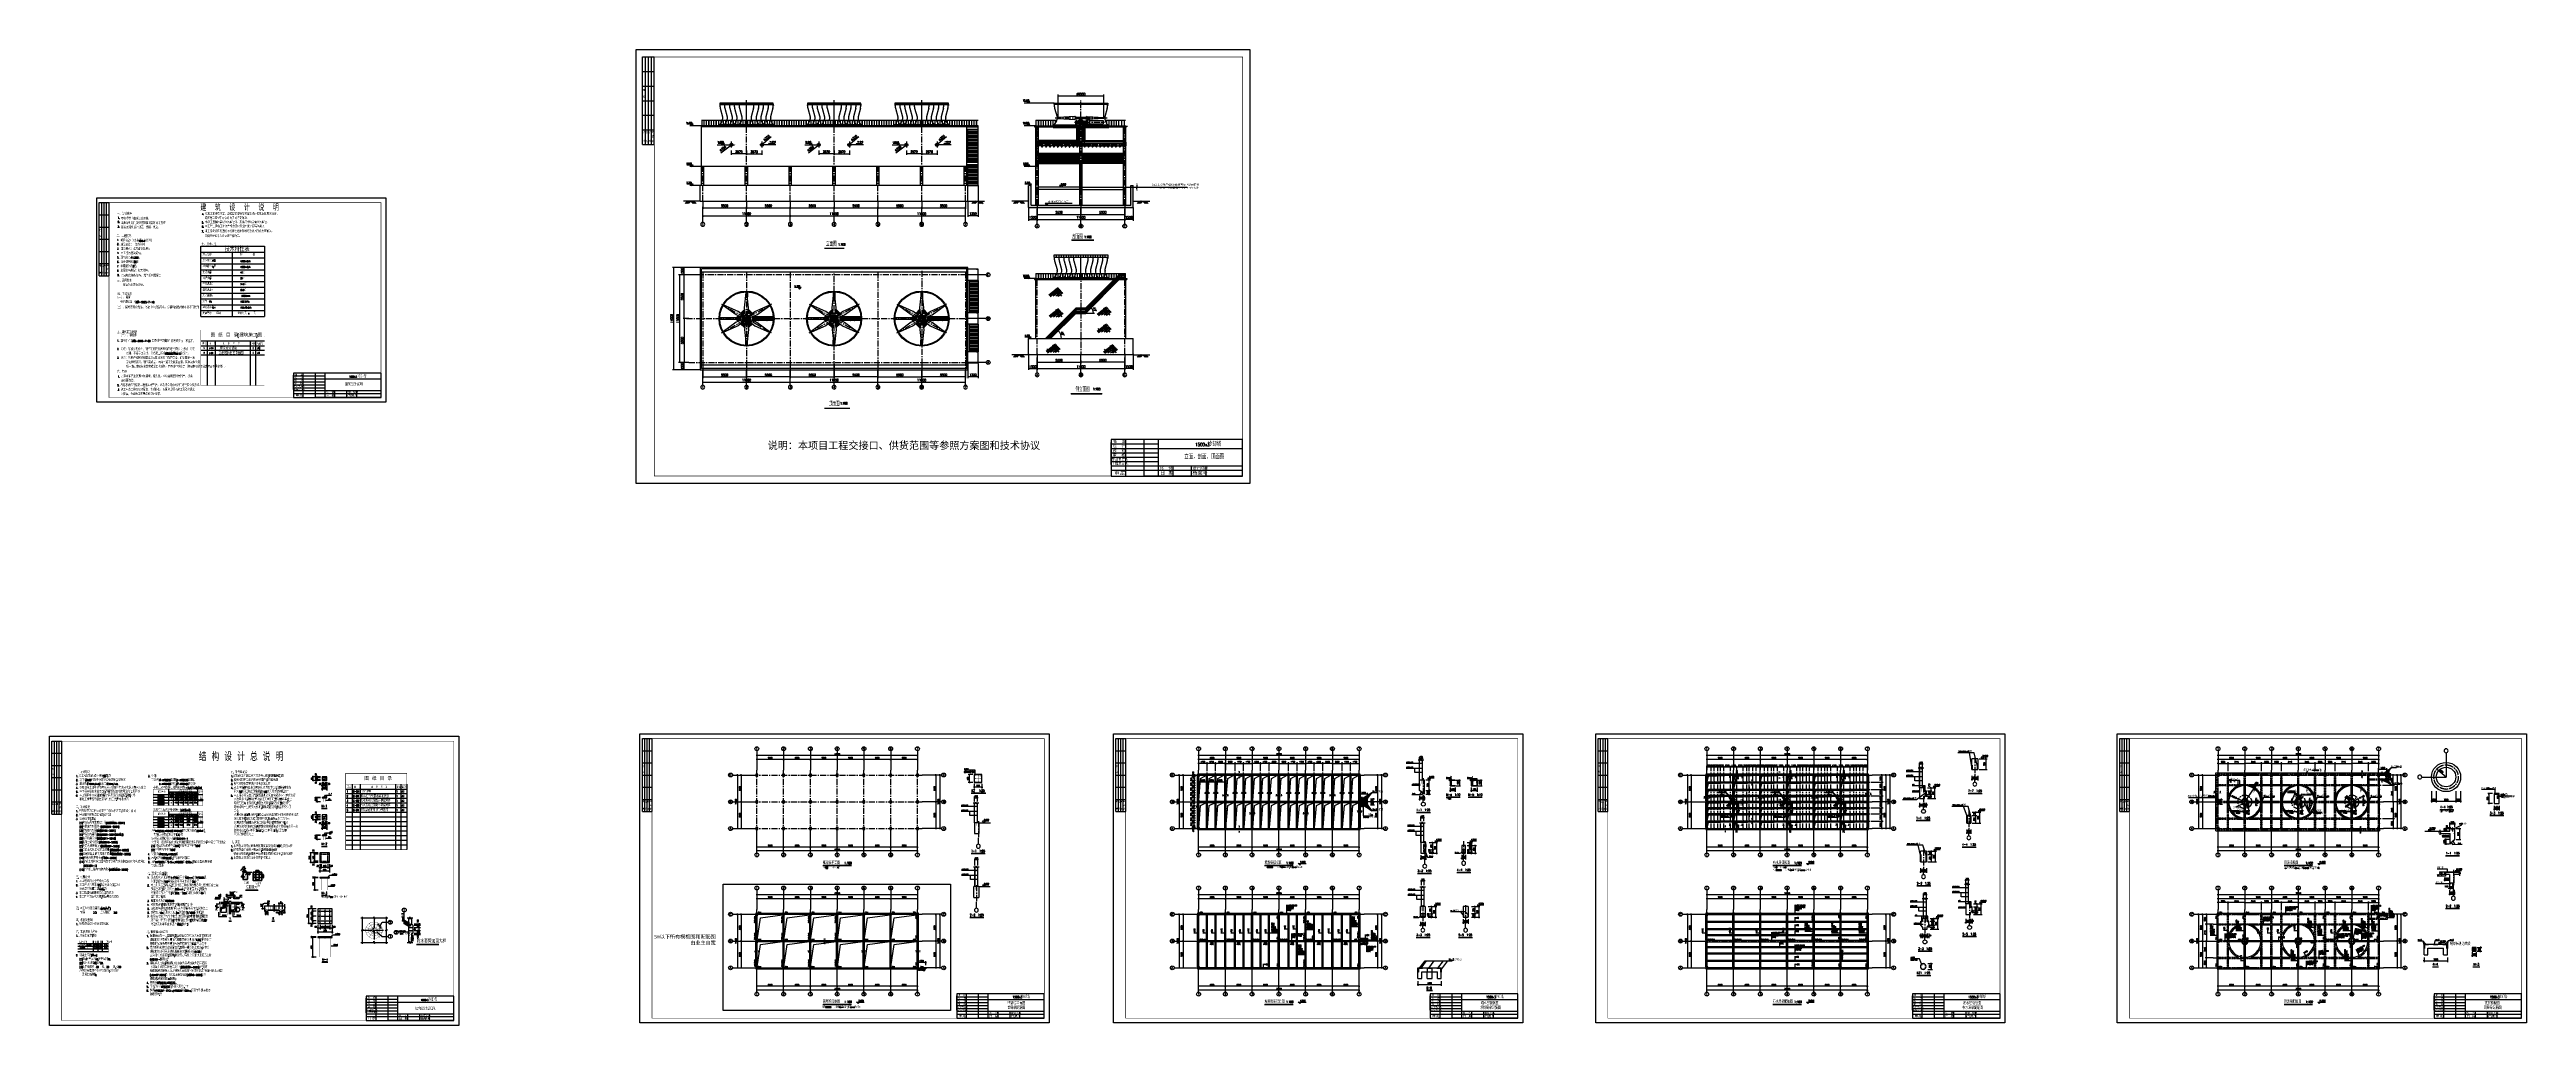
# Model space of a CAD drawing. Extents: x 1427168 to 1936200, y 1176778 to 1377202.
import ezdxf
from ezdxf.enums import TextEntityAlignment as Align
from ezdxf.lldxf.tags import DXFTag

# ---------------------------------------------------------------- set-up
doc = ezdxf.new("R2010")
doc.units = 0
doc.header["$LTSCALE"] = 1000
doc.header["$MEASUREMENT"] = 0
for name, pattern in [('CENTER', [2, 1.25, -0.25, 0.25, -0.25]), ('DASH', [0.35, 0.25, -0.1]), ('DASHED', [0.75, 0.5, -0.25]), ('DOTE', [2.42, 2, -0.2, 0.02, -0.2])]:
    doc.linetypes.add(name, pattern=pattern)
doc.layers.get('0').update_dxf_attribs({"linetype": 'CONTINUOUS'})
doc.layers.get('DEFPOINTS').update_dxf_attribs({"linetype": 'CONTINUOUS'})
for name, color, linetype in [('01粗实线层', 7, 'CONTINUOUS'), ('07标注层', 3, 'CONTINUOUS'), ('1', 7, 'CONTINUOUS'), ('1轮廓实线层', 7, 'CONTINUOUS'), ('2', 2, 'CONTINUOUS'), ('2细线层', 4, 'CONTINUOUS'), ('3', 4, 'CONTINUOUS'), ('31', 4, 'DASH'), ('3中心线层', 1, 'CENTER'), ('4', 3, 'CONTINUOUS'), ('4虚线层', 6, 'DASHED'), ('5剖面线层', 2, 'CONTINUOUS'), ('6', 1, 'CONTINUOUS'), ('7标注层', 4, 'CONTINUOUS'), ('8', 8, 'CONTINUOUS'), ('AXIS', 3, 'CONTINUOUS'), ('AXIS_TEXT', 7, 'CONTINUOUS'), ('CENTER', 1, 'ACAD_ISO04W100'), ('DOTE', 1, 'DOTE'), ('LBZ', 7, 'CONTINUOUS'), ('MAIN', 7, 'CONTINUOUS'), ('OTHER', 7, 'CONTINUOUS'), ('PUB_DIM', 3, 'CONTINUOUS'), ('PUB_TEXT', 7, 'CONTINUOUS'), ('PUB_TITLE', 4, 'CONTINUOUS'), ('STAIR', 2, 'CONTINUOUS'), ('WA', 9, 'CONTINUOUS'), ('WALL', 7, 'CONTINUOUS'), ('WUHUA', 8, 'CONTINUOUS'), ('中心线', 1, 'ACAD_ISO04W100'), ('粗实线', 7, 'CONTINUOUS'), ('细实线', 2, 'CONTINUOUS'), ('虚线', 6, 'ACAD_ISO02W100')]:
    doc.layers.add(name, color=color, linetype=linetype)
doc.styles.add('_HTTCH', font='txt', dxfattribs={"width": 0.75, "bigfont": 'HTTCH'})
doc.styles.add('_HZTXT', font='txt.shx', dxfattribs={"width": 0.75, "bigfont": 'HZTXT.shx'})
doc.styles.add('_ROMANC', font='ROMANC.shx', dxfattribs={"width": 0.75})
doc.styles.add('_ROMAND', font='ROMAND.shx', dxfattribs={"width": 0.75})
doc.styles.add('_STTCH', font='txt.shx', dxfattribs={"width": 0.75, "bigfont": 'STTCH.shx'})
doc.styles.add('_TXT', font='TXT.shx', dxfattribs={"width": 0.75})
doc.styles.add('_TXT1', font='TXT1.shx', dxfattribs={"width": 0.6})
doc.styles.add('COMP', font='COMPLEX', dxfattribs={"bigfont": 'hztxt'})
doc.styles.add('COMPLEX', font='COMPLEX')
doc.styles.add('DIM_FONT', font='SIMPLEX.shx', dxfattribs={"width": 0.75})
doc.styles.add('HZ', font='txt', dxfattribs={"bigfont": 'hztxt'})
doc.styles.add('PC_TEXTSTYLE', font='isocp.shx', dxfattribs={"width": 0.8, "bigfont": 'hzfs.shx'})
doc.styles.get("Standard").update_dxf_attribs({"font": 'txt', "height": 3})
doc.styles.add('TH_GBDIM', font='romans.shx', dxfattribs={"width": 0.8, "bigfont": 'gbcbig.shx'})
tags = doc.linetypes.add('ACAD_ISO02W100', pattern=[15, 12, -3]).pattern_tags.tags
tags[6:7] = [DXFTag(74, 4), DXFTag(75, 0), DXFTag(340, '0'), DXFTag(46, 1.0), DXFTag(50, 0.0), DXFTag(44, 0.0), DXFTag(45, 0.0)]
tags[4:5] = [DXFTag(74, 4), DXFTag(75, 0), DXFTag(340, '0'), DXFTag(46, 1.0), DXFTag(50, 0.0), DXFTag(44, 0.0), DXFTag(45, 0.0)]
tags = doc.linetypes.add('ACAD_ISO04W100', pattern=[30, 24, -3, 0, -3]).pattern_tags.tags
tags[10:11] = [DXFTag(74, 4), DXFTag(75, 0), DXFTag(340, '0'), DXFTag(46, 1.0), DXFTag(50, 0.0), DXFTag(44, 0.0), DXFTag(45, 0.0)]
tags[8:9] = [DXFTag(74, 4), DXFTag(75, 0), DXFTag(340, '0'), DXFTag(46, 1.0), DXFTag(50, 0.0), DXFTag(44, 0.0), DXFTag(45, 0.0)]
tags[6:7] = [DXFTag(74, 4), DXFTag(75, 0), DXFTag(340, '0'), DXFTag(46, 1.0), DXFTag(50, 0.0), DXFTag(44, 0.0), DXFTag(45, 0.0)]
tags[4:5] = [DXFTag(74, 4), DXFTag(75, 0), DXFTag(340, '0'), DXFTag(46, 1.0), DXFTag(50, 0.0), DXFTag(44, 0.0), DXFTag(45, 0.0)]
doc.dimstyles.new('10', dxfattribs={"dimtxt": 300, "dimasz": 1, "dimexe": 250, "dimexo": 300, "dimgap": 150, "dimtad": 1, "dimdec": 0, "dimlfac": 0.1, "dimzin": 0, "dimtxsty": 'DIM_FONT', "dimblk": '_DIMX', "dimcen": 0.09, "dimclrt": 7, "dimazin": 3, "dimtfac": 1, "dimtdec": 0, "dimtix": 1, "dimtmove": 0, "dimatfit": 3, "dimtolj": 1, "dimtzin": 0})
doc.dimstyles.new('25', dxfattribs={"dimtxt": 300, "dimasz": 1, "dimexe": 250, "dimexo": 300, "dimgap": 150, "dimtad": 1, "dimdec": 0, "dimlfac": 0.25, "dimzin": 0, "dimtxsty": 'DIM_FONT', "dimblk": '_DIMX', "dimcen": 0.09, "dimclrt": 7, "dimazin": 3, "dimtfac": 1, "dimtdec": 0, "dimtix": 1, "dimtmove": 0, "dimatfit": 3, "dimtolj": 1, "dimtzin": 0})
doc.dimstyles.new('50', dxfattribs={"dimtxt": 300, "dimasz": 1, "dimexe": 250, "dimexo": 300, "dimgap": 150, "dimtad": 1, "dimdec": 0, "dimlfac": 0.5, "dimzin": 0, "dimtxsty": 'DIM_FONT', "dimblk": '_DIMX', "dimcen": 0.09, "dimclrt": 7, "dimazin": 3, "dimtfac": 1, "dimtdec": 0, "dimtix": 1, "dimtmove": 0, "dimatfit": 3, "dimtolj": 1, "dimtzin": 0})
doc.dimstyles.new('AXIS', dxfattribs={"dimtxt": 300, "dimasz": 1, "dimexe": 250, "dimexo": 300, "dimgap": 150, "dimtad": 1, "dimdec": 0, "dimzin": 0, "dimtxsty": 'DIM_FONT', "dimblk": '_DIMX', "dimcen": 0.09, "dimse1": 1, "dimse2": 1, "dimclrt": 7, "dimazin": 3, "dimtfac": 1, "dimtdec": 0, "dimtix": 1, "dimtmove": 0, "dimatfit": 3, "dimtolj": 1, "dimtzin": 0})
doc.dimstyles.new('DIMA', dxfattribs={"dimtxt": 300, "dimasz": 1, "dimexe": 250, "dimexo": 300, "dimgap": 150, "dimtad": 1, "dimdec": 0, "dimzin": 0, "dimtxsty": 'DIM_FONT', "dimblk": '_DIMX', "dimcen": 0.09, "dimse1": 1, "dimclrt": 7, "dimazin": 3, "dimtfac": 1, "dimtdec": 0, "dimtix": 1, "dimtmove": 0, "dimatfit": 3, "dimtolj": 1, "dimtzin": 0})
doc.dimstyles.new('DIMB', dxfattribs={"dimtxt": 300, "dimasz": 1, "dimexe": 250, "dimexo": 300, "dimgap": 150, "dimtad": 1, "dimdec": 0, "dimzin": 0, "dimtxsty": 'DIM_FONT', "dimblk": '_DIMX', "dimcen": 0.09, "dimse2": 1, "dimclrt": 7, "dimazin": 3, "dimtfac": 1, "dimtdec": 0, "dimtix": 1, "dimtmove": 0, "dimatfit": 3, "dimtolj": 1, "dimtzin": 0})
doc.dimstyles.new('DIMN', dxfattribs={"dimtxt": 300, "dimasz": 1, "dimexe": 250, "dimexo": 300, "dimgap": 150, "dimtad": 1, "dimdec": 0, "dimzin": 0, "dimtxsty": 'DIM_FONT', "dimblk": '_DIMX', "dimcen": 0.09, "dimclrt": 7, "dimazin": 3, "dimtfac": 1, "dimtdec": 0, "dimtix": 1, "dimtmove": 0, "dimatfit": 3, "dimtolj": 1, "dimtzin": 0})
doc.dimstyles.new('DIMN$0', dxfattribs={"dimscale": 2, "dimtxt": 150, "dimasz": 200, "dimexe": 0, "dimexo": 0, "dimgap": 150, "dimtad": 1, "dimdec": 0, "dimzin": 0, "dimtxsty": 'DIM_FONT', "dimblk": 'OBLIQUE', "dimcen": 0.09, "dimclrd": 3, "dimclre": 3, "dimclrt": 3, "dimazin": 3, "dimtfac": 1, "dimtdec": 0, "dimtix": 1, "dimtmove": 0, "dimatfit": 3, "dimtolj": 1, "dimtzin": 0})
doc.dimstyles.new('NORMAL', dxfattribs={"dimtxt": 300, "dimasz": 1, "dimexe": 250, "dimexo": 300, "dimgap": 150, "dimtad": 1, "dimdec": 0, "dimzin": 0, "dimtxsty": 'DIM_FONT', "dimblk": '_DIMX', "dimcen": 0.09, "dimclrt": 7, "dimazin": 3, "dimtfac": 1, "dimtdec": 0, "dimtix": 1, "dimtmove": 0, "dimatfit": 3, "dimtolj": 1, "dimtzin": 0})
doc.dimstyles.new('TH_GBDIM', dxfattribs={"dimscale": 120, "dimtxt": 4, "dimasz": 2, "dimexe": 2, "dimexo": 0, "dimgap": 1.5, "dimtad": 1, "dimdec": 0, "dimzin": 0, "dimtxsty": 'TH_GBDIM', "dimblk": 'ARCHTICK', "dimcen": 2.5, "dimclrd": 130, "dimclre": 130, "dimclrt": 3, "dimazin": 3, "dimtfac": 0.714286, "dimtdec": 0, "dimtmove": 0, "dimatfit": 3, "dimtzin": 0})
pattern_1 = [(45, (1418820.757, 1487474.97), (-11.22532015, 11.22532015), [])]
pattern_2 = [(315, (1418820.757, 965937.099), (-11.22532015, -11.22532015), [])]
pattern_3 = [(45, (1418820.757, 1485974.97), (-11.22532015, 11.22532015), [])]
pattern_4 = [(315, (1418820.757, 964437.099), (-11.22532015, -11.22532015), [])]
pattern_5 = [(45, (1418820.757, 1484724.97), (-11.22532015, 11.22532015), [])]
pattern_6 = [(315, (1418820.757, 963187.099), (-11.22532015, -11.22532015), [])]
pattern_7 = [(315, (1418820.757, 961912.099), (-11.22532015, -11.22532015), [])]
pattern_8 = [(315, (1418820.757, 962152.099), (-11.22532015, -11.22532015), [])]
pattern_9 = [(315, (1418820.757, 957937.099), (-11.22532015, -11.22532015), [])]
pattern_10 = [(45, (1418820.757, 1479474.97), (-11.22532015, 11.22532015), [])]
pattern_11 = [(315, (1418820.757, 959437.099), (-11.22532015, -11.22532015), [])]
pattern_12 = [(45, (1418820.757, 1480974.97), (-11.22532015, 11.22532015), [])]
pattern_13 = [(315, (1418820.757, 960687.099), (-11.22532015, -11.22532015), [])]
pattern_14 = [(45, (1418820.757, 1482224.97), (-11.22532015, 11.22532015), [])]
pattern_15 = [(225, (2127685.616, 960687.099), (11.22532015, -11.22532015), [])]
pattern_16 = [(135, (2127685.616, 1482224.97), (11.22532015, 11.22532015), [])]
pattern_17 = [(225, (2127685.616, 959437.099), (11.22532015, -11.22532015), [])]
pattern_18 = [(135, (2127685.616, 1480974.97), (11.22532015, 11.22532015), [])]
pattern_19 = [(225, (2127685.616, 957937.099), (11.22532015, -11.22532015), [])]
pattern_20 = [(135, (2127685.616, 1479474.97), (11.22532015, 11.22532015), [])]
pattern_21 = [(135, (2127685.616, 1487474.97), (11.22532015, 11.22532015), [])]
pattern_22 = [(225, (2127685.616, 965937.099), (11.22532015, -11.22532015), [])]
pattern_23 = [(135, (2127685.616, 1485974.97), (11.22532015, 11.22532015), [])]
pattern_24 = [(225, (2127685.616, 964437.099), (11.22532015, -11.22532015), [])]
pattern_25 = [(135, (2127685.616, 1484724.97), (11.22532015, 11.22532015), [])]
pattern_26 = [(225, (2127685.616, 963187.099), (11.22532015, -11.22532015), [])]
pattern_27 = [(225, (2138685.616, 960687.099), (11.22532015, -11.22532015), [])]
pattern_28 = [(135, (2138685.616, 1482224.97), (11.22532015, 11.22532015), [])]
pattern_29 = [(225, (2138685.616, 959437.099), (11.22532015, -11.22532015), [])]
pattern_30 = [(135, (2138685.616, 1480974.97), (11.22532015, 11.22532015), [])]
pattern_31 = [(225, (2138685.616, 957937.099), (11.22532015, -11.22532015), [])]
pattern_32 = [(135, (2138685.616, 1479474.97), (11.22532015, 11.22532015), [])]
pattern_33 = [(135, (2138685.616, 1484724.97), (11.22532015, 11.22532015), [])]
pattern_34 = [(225, (2138685.616, 963187.099), (11.22532015, -11.22532015), [])]
pattern_35 = [(135, (2138685.616, 1485974.97), (11.22532015, 11.22532015), [])]
pattern_36 = [(225, (2138685.616, 964437.099), (11.22532015, -11.22532015), [])]
pattern_37 = [(135, (2138685.616, 1487474.97), (11.22532015, 11.22532015), [])]
pattern_38 = [(225, (2138685.616, 965937.099), (11.22532015, -11.22532015), [])]
pattern_39 = [(225, (2149685.616, 960687.099), (11.22532015, -11.22532015), [])]
pattern_40 = [(135, (2149685.616, 1482224.97), (11.22532015, 11.22532015), [])]
pattern_41 = [(225, (2149685.616, 959437.099), (11.22532015, -11.22532015), [])]
pattern_42 = [(135, (2149685.616, 1480974.97), (11.22532015, 11.22532015), [])]
pattern_43 = [(225, (2149685.616, 957937.099), (11.22532015, -11.22532015), [])]
pattern_44 = [(135, (2149685.616, 1479474.97), (11.22532015, 11.22532015), [])]
pattern_45 = [(135, (2149685.616, 1484724.97), (11.22532015, 11.22532015), [])]
pattern_46 = [(225, (2149685.616, 963187.099), (11.22532015, -11.22532015), [])]
pattern_47 = [(135, (2149685.616, 1485974.97), (11.22532015, 11.22532015), [])]
pattern_48 = [(225, (2149685.616, 964437.099), (11.22532015, -11.22532015), [])]
pattern_49 = [(135, (2149685.616, 1487474.97), (11.22532015, 11.22532015), [])]
pattern_50 = [(225, (2149685.616, 965937.099), (11.22532015, -11.22532015), [])]
pattern_51 = [(315, (1440820.757, 960687.099), (-11.22532015, -11.22532015), [])]
pattern_52 = [(45, (1440820.757, 1482224.97), (-11.22532015, 11.22532015), [])]
pattern_53 = [(315, (1440820.757, 959437.099), (-11.22532015, -11.22532015), [])]
pattern_54 = [(45, (1440820.757, 1480974.97), (-11.22532015, 11.22532015), [])]
pattern_55 = [(315, (1440820.757, 957937.099), (-11.22532015, -11.22532015), [])]
pattern_56 = [(45, (1440820.757, 1479474.97), (-11.22532015, 11.22532015), [])]
pattern_57 = [(45, (1440820.757, 1484724.97), (-11.22532015, 11.22532015), [])]
pattern_58 = [(315, (1440820.757, 963187.099), (-11.22532015, -11.22532015), [])]
pattern_59 = [(45, (1440820.757, 1485974.97), (-11.22532015, 11.22532015), [])]
pattern_60 = [(315, (1440820.757, 964437.099), (-11.22532015, -11.22532015), [])]
pattern_61 = [(45, (1440820.757, 1487474.97), (-11.22532015, 11.22532015), [])]
pattern_62 = [(315, (1440820.757, 965937.099), (-11.22532015, -11.22532015), [])]
pattern_63 = [(225, (2127685.616, 961912.099), (11.22532015, -11.22532015), [])]
pattern_64 = [(225, (2127685.616, 962152.099), (11.22532015, -11.22532015), [])]
pattern_65 = [(225, (2138685.616, 961912.099), (11.22532015, -11.22532015), [])]
pattern_66 = [(225, (2138685.616, 962152.099), (11.22532015, -11.22532015), [])]
pattern_67 = [(315, (1440820.757, 961912.099), (-11.22532015, -11.22532015), [])]
pattern_68 = [(315, (1440820.757, 962152.099), (-11.22532015, -11.22532015), [])]
pattern_69 = [(225, (2149685.616, 961912.099), (11.22532015, -11.22532015), [])]
pattern_70 = [(225, (2149685.616, 962152.099), (11.22532015, -11.22532015), [])]
pattern_71 = [(315, (1418820.757, 956577.099), (-11.22532015, -11.22532015), [])]
pattern_72 = [(225, (2127685.616, 956577.099), (11.22532015, -11.22532015), [])]
pattern_73 = [(225, (2138685.616, 956577.099), (11.22532015, -11.22532015), [])]
pattern_74 = [(315, (1440820.757, 956577.099), (-11.22532015, -11.22532015), [])]
pattern_75 = [(225, (2149685.616, 956577.099), (11.22532015, -11.22532015), [])]
pattern_76 = [(45, (1615088.967, 1491730.806), (-22.4506403, 22.4506403), [])]
pattern_77 = [(315, (1615088.967, 963891.263), (-22.4506403, -22.4506403), [])]
pattern_78 = [(45, (1405585.235, 1486620.806), (-22.4506403, 22.4506403), [])]
pattern_79 = [(315, (1405585.235, 958791.263), (-22.4506403, -22.4506403), [])]
pattern_80 = [(45, (-57736.1306, 32987.8954), (-5.3033009, 5.3033009), []), (45, (-57732.595, 32987.8954), (-5.3033009, 5.3033009), [])]
pattern_81 = [(45, (1449763.4, 1999264.96), (-112.253202, 112.253202), [])]
pattern_82 = [(45, (1656535.31, 2004131.33), (-112.253202, 112.253202), [])]
pattern_83 = [(45, (1516977.37295, 1347633.0327), (-0.1767766953, 0.1767766953), [])]
pattern_84 = [(315, (1429820.757, 963187.099), (-11.22532015, -11.22532015), [])]
pattern_85 = [(45, (1429820.757, 1484724.97), (-11.22532015, 11.22532015), [])]
pattern_86 = [(315, (1429820.757, 965937.099), (-11.22532015, -11.22532015), [])]
pattern_87 = [(45, (1429820.757, 1487474.97), (-11.22532015, 11.22532015), [])]
pattern_88 = [(315, (1429820.757, 964437.099), (-11.22532015, -11.22532015), [])]
pattern_89 = [(45, (1429820.757, 1485974.97), (-11.22532015, 11.22532015), [])]
pattern_90 = [(315, (1429820.757, 962152.099), (-11.22532015, -11.22532015), [])]
pattern_91 = [(315, (1429820.757, 961912.099), (-11.22532015, -11.22532015), [])]
pattern_92 = [(45, (1429820.757, 1482224.97), (-11.22532015, 11.22532015), [])]
pattern_93 = [(315, (1429820.757, 960687.099), (-11.22532015, -11.22532015), [])]
pattern_94 = [(45, (1429820.757, 1480974.97), (-11.22532015, 11.22532015), [])]
pattern_95 = [(315, (1429820.757, 959437.099), (-11.22532015, -11.22532015), [])]
pattern_96 = [(45, (1429820.757, 1479474.97), (-11.22532015, 11.22532015), [])]
pattern_97 = [(315, (1429820.757, 957937.099), (-11.22532015, -11.22532015), [])]

# ---------------------------------------------------------------- blocks, each defined once
blk = doc.blocks.new('_DIMX')
blk.add_line((-150, 0), (150, 0))
at = {"const_width": 50}
blk.add_lwpolyline([(-70, -70), (70, 70)], dxfattribs=at)
blk = doc.blocks.new('*D10')
at = {"layer": 'AXIS', "color": 0}
blk.add_line((1605528, 1184008), (1572530, 1184008), dxfattribs=at)
at = {"layer": 'DEFPOINTS', "color": 0}
for p in [(1572529, 1187608), (1605529, 1187608), (1572529, 1184008)]:
    blk.add_point(p, dxfattribs=at)
at = {"layer": 'AXIS', "color": 0, "rotation": 180}
blk.add_blockref('_DIMX', (1572529, 1184008), dxfattribs=at)
at = {"layer": 'AXIS', "color": 0}
blk.add_blockref('_DIMX', (1605529, 1184008), dxfattribs=at)
at = {"layer": 'AXIS', "color": 7, "insert": (1589029, 1184308), "char_height": 300, "attachment_point": 5, "style": 'DIM_FONT'}
blk.add_mtext('\\A1;33000', dxfattribs=at)
blk = doc.blocks.new('*D5')
at = {"layer": 'AXIS', "color": 0}
blk.add_line((1600028, 1184808), (1594530, 1184808), dxfattribs=at)
at = {"layer": 'DEFPOINTS', "color": 0}
for p in [(1594529, 1187608), (1600029, 1187608), (1594529, 1184808)]:
    blk.add_point(p, dxfattribs=at)
at = {"layer": 'AXIS', "color": 0, "rotation": 180}
blk.add_blockref('_DIMX', (1594529, 1184808), dxfattribs=at)
at = {"layer": 'AXIS', "color": 0}
blk.add_blockref('_DIMX', (1600029, 1184808), dxfattribs=at)
at = {"layer": 'AXIS', "color": 7, "insert": (1597279, 1185108), "char_height": 300, "attachment_point": 5, "style": 'DIM_FONT'}
blk.add_mtext('\\A1;5500', dxfattribs=at)
blk = doc.blocks.new('*D17')
at = {"layer": 'AXIS', "color": 0}
blk.add_line((1605528, 1203608), (1572530, 1203608), dxfattribs=at)
at = {"layer": 'DEFPOINTS', "color": 0}
for p in [(1572529, 1203608), (1572529, 1200608), (1605529, 1200608)]:
    blk.add_point(p, dxfattribs=at)
at = {"layer": 'AXIS', "color": 0, "rotation": 180}
blk.add_blockref('_DIMX', (1572529, 1203608), dxfattribs=at)
at = {"layer": 'AXIS', "color": 0}
blk.add_blockref('_DIMX', (1605529, 1203608), dxfattribs=at)
at = {"layer": 'AXIS', "color": 7, "insert": (1589029, 1203908), "char_height": 300, "attachment_point": 5, "style": 'DIM_FONT'}
blk.add_mtext('\\A1;33000', dxfattribs=at)
blk = doc.blocks.new('*D12')
at = {"layer": 'AXIS', "color": 0}
blk.add_line((1600028, 1202808), (1594530, 1202808), dxfattribs=at)
at = {"layer": 'DEFPOINTS', "color": 0}
for p in [(1594529, 1202808), (1594529, 1200608), (1600029, 1200608)]:
    blk.add_point(p, dxfattribs=at)
at = {"layer": 'AXIS', "color": 0, "rotation": 180}
blk.add_blockref('_DIMX', (1594529, 1202808), dxfattribs=at)
at = {"layer": 'AXIS', "color": 0}
blk.add_blockref('_DIMX', (1600029, 1202808), dxfattribs=at)
at = {"layer": 'AXIS', "color": 7, "insert": (1597279, 1203108), "char_height": 300, "attachment_point": 5, "style": 'DIM_FONT'}
blk.add_mtext('\\A1;5500', dxfattribs=at)
blk = doc.blocks.new('*D20')
at = {"layer": 'AXIS', "color": 0}
blk.add_line((1568529, 1199607), (1568529, 1188609), dxfattribs=at)
at = {"layer": 'DEFPOINTS', "color": 0}
for p in [(1571529, 1199608), (1568529, 1188608), (1571529, 1188608)]:
    blk.add_point(p, dxfattribs=at)
at = {"layer": 'AXIS', "color": 0}
for p, rotation in [((1568529, 1199608), 90), ((1568529, 1188608), 270)]:
    blk.add_blockref('_DIMX', p, dxfattribs=dict(at, rotation=rotation))
at = {"layer": 'AXIS', "color": 7, "insert": (1568229, 1194108), "char_height": 300, "attachment_point": 5, "rotation": 90, "style": 'DIM_FONT'}
blk.add_mtext('\\A1;11000', dxfattribs=at)
blk = doc.blocks.new('*D19')
at = {"layer": 'AXIS', "color": 0}
blk.add_line((1569329, 1194107), (1569329, 1188609), dxfattribs=at)
at = {"layer": 'DEFPOINTS', "color": 0}
for p in [(1571529, 1194108), (1569329, 1188608), (1571529, 1188608)]:
    blk.add_point(p, dxfattribs=at)
at = {"layer": 'AXIS', "color": 0}
for p, rotation in [((1569329, 1194108), 90), ((1569329, 1188608), 270)]:
    blk.add_blockref('_DIMX', p, dxfattribs=dict(at, rotation=rotation))
at = {"layer": 'AXIS', "color": 7, "insert": (1569029, 1191358), "char_height": 300, "attachment_point": 5, "rotation": 90, "style": 'DIM_FONT'}
blk.add_mtext('\\A1;5500', dxfattribs=at)
blk = doc.blocks.new('*D18')
at = {"layer": 'AXIS', "color": 0}
blk.add_line((1569329, 1199607), (1569329, 1194109), dxfattribs=at)
at = {"layer": 'DEFPOINTS', "color": 0}
for p in [(1571529, 1199608), (1569329, 1194108), (1571529, 1194108)]:
    blk.add_point(p, dxfattribs=at)
at = {"layer": 'AXIS', "color": 0}
for p, rotation in [((1569329, 1199608), 90), ((1569329, 1194108), 270)]:
    blk.add_blockref('_DIMX', p, dxfattribs=dict(at, rotation=rotation))
at = {"layer": 'AXIS', "color": 7, "insert": (1569029, 1196858), "char_height": 300, "attachment_point": 5, "rotation": 90, "style": 'DIM_FONT'}
blk.add_mtext('\\A1;5500', dxfattribs=at)
blk = doc.blocks.new('_AXISO')
blk.add_circle((0, 0), 0.5)
at = {"layer": 'AXIS_TEXT', "style": 'COMPLEX', "width": 1.041667}
blk.add_attdef('A', text='', height=0.56, dxfattribs=at).set_placement((-0.25, -0.28), (0.25, -0.28), align=Align.FIT)
blk = doc.blocks.new('*D8')
at = {"layer": 'AXIS', "color": 0}
blk.add_line((1583528, 1184808), (1578030, 1184808), dxfattribs=at)
at = {"layer": 'DEFPOINTS', "color": 0}
for p in [(1578029, 1187608), (1583529, 1187608), (1578029, 1184808)]:
    blk.add_point(p, dxfattribs=at)
at = {"layer": 'AXIS', "color": 0, "rotation": 180}
blk.add_blockref('_DIMX', (1578029, 1184808), dxfattribs=at)
at = {"layer": 'AXIS', "color": 0}
blk.add_blockref('_DIMX', (1583529, 1184808), dxfattribs=at)
at = {"layer": 'AXIS', "color": 7, "insert": (1580779, 1185108), "char_height": 300, "attachment_point": 5, "style": 'DIM_FONT'}
blk.add_mtext('\\A1;5500', dxfattribs=at)
blk = doc.blocks.new('*D7')
at = {"layer": 'AXIS', "color": 0}
blk.add_line((1589028, 1184808), (1583530, 1184808), dxfattribs=at)
at = {"layer": 'DEFPOINTS', "color": 0}
for p in [(1583529, 1187608), (1589029, 1187608), (1583529, 1184808)]:
    blk.add_point(p, dxfattribs=at)
at = {"layer": 'AXIS', "color": 0, "rotation": 180}
blk.add_blockref('_DIMX', (1583529, 1184808), dxfattribs=at)
at = {"layer": 'AXIS', "color": 0}
blk.add_blockref('_DIMX', (1589029, 1184808), dxfattribs=at)
at = {"layer": 'AXIS', "color": 7, "insert": (1586279, 1185108), "char_height": 300, "attachment_point": 5, "style": 'DIM_FONT'}
blk.add_mtext('\\A1;5500', dxfattribs=at)
blk = doc.blocks.new('*D15')
at = {"layer": 'AXIS', "color": 0}
blk.add_line((1583528, 1202808), (1578030, 1202808), dxfattribs=at)
at = {"layer": 'DEFPOINTS', "color": 0}
for p in [(1578029, 1202808), (1578029, 1200608), (1583529, 1200608)]:
    blk.add_point(p, dxfattribs=at)
at = {"layer": 'AXIS', "color": 0, "rotation": 180}
blk.add_blockref('_DIMX', (1578029, 1202808), dxfattribs=at)
at = {"layer": 'AXIS', "color": 0}
blk.add_blockref('_DIMX', (1583529, 1202808), dxfattribs=at)
at = {"layer": 'AXIS', "color": 7, "insert": (1580779, 1203108), "char_height": 300, "attachment_point": 5, "style": 'DIM_FONT'}
blk.add_mtext('\\A1;5500', dxfattribs=at)
blk = doc.blocks.new('*D14')
at = {"layer": 'AXIS', "color": 0}
blk.add_line((1589028, 1202808), (1583530, 1202808), dxfattribs=at)
at = {"layer": 'DEFPOINTS', "color": 0}
for p in [(1583529, 1202808), (1583529, 1200608), (1589029, 1200608)]:
    blk.add_point(p, dxfattribs=at)
at = {"layer": 'AXIS', "color": 0, "rotation": 180}
blk.add_blockref('_DIMX', (1583529, 1202808), dxfattribs=at)
at = {"layer": 'AXIS', "color": 0}
blk.add_blockref('_DIMX', (1589029, 1202808), dxfattribs=at)
at = {"layer": 'AXIS', "color": 7, "insert": (1586279, 1203108), "char_height": 300, "attachment_point": 5, "style": 'DIM_FONT'}
blk.add_mtext('\\A1;5500', dxfattribs=at)
blk = doc.blocks.new('*D9')
at = {"layer": 'AXIS', "color": 0}
blk.add_line((1578028, 1184808), (1572530, 1184808), dxfattribs=at)
at = {"layer": 'DEFPOINTS', "color": 0}
for p in [(1572529, 1187608), (1578029, 1187608), (1572529, 1184808)]:
    blk.add_point(p, dxfattribs=at)
at = {"layer": 'AXIS', "color": 0, "rotation": 180}
blk.add_blockref('_DIMX', (1572529, 1184808), dxfattribs=at)
at = {"layer": 'AXIS', "color": 0}
blk.add_blockref('_DIMX', (1578029, 1184808), dxfattribs=at)
at = {"layer": 'AXIS', "color": 7, "insert": (1575279, 1185108), "char_height": 300, "attachment_point": 5, "style": 'DIM_FONT'}
blk.add_mtext('\\A1;5500', dxfattribs=at)
blk = doc.blocks.new('*D16')
at = {"layer": 'AXIS', "color": 0}
blk.add_line((1578028, 1202808), (1572530, 1202808), dxfattribs=at)
at = {"layer": 'DEFPOINTS', "color": 0}
for p in [(1572529, 1202808), (1572529, 1200608), (1578029, 1200608)]:
    blk.add_point(p, dxfattribs=at)
at = {"layer": 'AXIS', "color": 0, "rotation": 180}
blk.add_blockref('_DIMX', (1572529, 1202808), dxfattribs=at)
at = {"layer": 'AXIS', "color": 0}
blk.add_blockref('_DIMX', (1578029, 1202808), dxfattribs=at)
at = {"layer": 'AXIS', "color": 7, "insert": (1575279, 1203108), "char_height": 300, "attachment_point": 5, "style": 'DIM_FONT'}
blk.add_mtext('\\A1;5500', dxfattribs=at)
blk = doc.blocks.new('*D6')
at = {"layer": 'AXIS', "color": 0}
blk.add_line((1594528, 1184808), (1589030, 1184808), dxfattribs=at)
at = {"layer": 'DEFPOINTS', "color": 0}
for p in [(1589029, 1187608), (1594529, 1187608), (1589029, 1184808)]:
    blk.add_point(p, dxfattribs=at)
at = {"layer": 'AXIS', "color": 0, "rotation": 180}
blk.add_blockref('_DIMX', (1589029, 1184808), dxfattribs=at)
at = {"layer": 'AXIS', "color": 0}
blk.add_blockref('_DIMX', (1594529, 1184808), dxfattribs=at)
at = {"layer": 'AXIS', "color": 7, "insert": (1591779, 1185108), "char_height": 300, "attachment_point": 5, "style": 'DIM_FONT'}
blk.add_mtext('\\A1;5500', dxfattribs=at)
blk = doc.blocks.new('*D13')
at = {"layer": 'AXIS', "color": 0}
blk.add_line((1594528, 1202808), (1589030, 1202808), dxfattribs=at)
at = {"layer": 'DEFPOINTS', "color": 0}
for p in [(1589029, 1202808), (1589029, 1200608), (1594529, 1200608)]:
    blk.add_point(p, dxfattribs=at)
at = {"layer": 'AXIS', "color": 0, "rotation": 180}
blk.add_blockref('_DIMX', (1589029, 1202808), dxfattribs=at)
at = {"layer": 'AXIS', "color": 0}
blk.add_blockref('_DIMX', (1594529, 1202808), dxfattribs=at)
at = {"layer": 'AXIS', "color": 7, "insert": (1591779, 1203108), "char_height": 300, "attachment_point": 5, "style": 'DIM_FONT'}
blk.add_mtext('\\A1;5500', dxfattribs=at)
blk = doc.blocks.new('*D4')
at = {"layer": 'AXIS', "color": 0}
blk.add_line((1605528, 1184808), (1600030, 1184808), dxfattribs=at)
at = {"layer": 'DEFPOINTS', "color": 0}
for p in [(1600029, 1187608), (1605529, 1187608), (1600029, 1184808)]:
    blk.add_point(p, dxfattribs=at)
at = {"layer": 'AXIS', "color": 0, "rotation": 180}
blk.add_blockref('_DIMX', (1600029, 1184808), dxfattribs=at)
at = {"layer": 'AXIS', "color": 0}
blk.add_blockref('_DIMX', (1605529, 1184808), dxfattribs=at)
at = {"layer": 'AXIS', "color": 7, "insert": (1602779, 1185108), "char_height": 300, "attachment_point": 5, "style": 'DIM_FONT'}
blk.add_mtext('\\A1;5500', dxfattribs=at)
blk = doc.blocks.new('*D11')
at = {"layer": 'AXIS', "color": 0}
blk.add_line((1605528, 1202808), (1600030, 1202808), dxfattribs=at)
at = {"layer": 'DEFPOINTS', "color": 0}
for p in [(1600029, 1202808), (1600029, 1200608), (1605529, 1200608)]:
    blk.add_point(p, dxfattribs=at)
at = {"layer": 'AXIS', "color": 0, "rotation": 180}
blk.add_blockref('_DIMX', (1600029, 1202808), dxfattribs=at)
at = {"layer": 'AXIS', "color": 0}
blk.add_blockref('_DIMX', (1605529, 1202808), dxfattribs=at)
at = {"layer": 'AXIS', "color": 7, "insert": (1602779, 1203108), "char_height": 300, "attachment_point": 5, "style": 'DIM_FONT'}
blk.add_mtext('\\A1;5500', dxfattribs=at)
blk = doc.blocks.new('*D3')
at = {"layer": 'AXIS', "color": 0}
blk.add_line((1610129, 1199607), (1610129, 1188609), dxfattribs=at)
at = {"layer": 'DEFPOINTS', "color": 0}
for p in [(1606529, 1199608), (1606529, 1188608), (1610129, 1188608)]:
    blk.add_point(p, dxfattribs=at)
at = {"layer": 'AXIS', "color": 0}
for p, rotation in [((1610129, 1199608), 90), ((1610129, 1188608), 270)]:
    blk.add_blockref('_DIMX', p, dxfattribs=dict(at, rotation=rotation))
at = {"layer": 'AXIS', "color": 7, "insert": (1609829, 1194108), "char_height": 300, "attachment_point": 5, "rotation": 90, "style": 'DIM_FONT'}
blk.add_mtext('\\A1;11000', dxfattribs=at)
blk = doc.blocks.new('*D2')
at = {"layer": 'AXIS', "color": 0}
blk.add_line((1609329, 1194107), (1609329, 1188609), dxfattribs=at)
at = {"layer": 'DEFPOINTS', "color": 0}
for p in [(1606529, 1194108), (1606529, 1188608), (1609329, 1188608)]:
    blk.add_point(p, dxfattribs=at)
at = {"layer": 'AXIS', "color": 0}
for p, rotation in [((1609329, 1194108), 90), ((1609329, 1188608), 270)]:
    blk.add_blockref('_DIMX', p, dxfattribs=dict(at, rotation=rotation))
at = {"layer": 'AXIS', "color": 7, "insert": (1609029, 1191358), "char_height": 300, "attachment_point": 5, "rotation": 90, "style": 'DIM_FONT'}
blk.add_mtext('\\A1;5500', dxfattribs=at)
blk = doc.blocks.new('*D21')
at = {"layer": 'AXIS', "color": 0}
blk.add_line((1609329, 1199607), (1609329, 1194109), dxfattribs=at)
at = {"layer": 'DEFPOINTS', "color": 0}
for p in [(1606529, 1199608), (1606529, 1194108), (1609329, 1194108)]:
    blk.add_point(p, dxfattribs=at)
at = {"layer": 'AXIS', "color": 0}
for p, rotation in [((1609329, 1199608), 90), ((1609329, 1194108), 270)]:
    blk.add_blockref('_DIMX', p, dxfattribs=dict(at, rotation=rotation))
at = {"layer": 'AXIS', "color": 7, "insert": (1609029, 1196858), "char_height": 300, "attachment_point": 5, "rotation": 90, "style": 'DIM_FONT'}
blk.add_mtext('\\A1;5500', dxfattribs=at)
blk = doc.blocks.new('*D32')
at = {"layer": 'AXIS', "color": 0}
blk.add_line((1679810, 1202808), (1674312, 1202808), dxfattribs=at)
at = {"layer": 'DEFPOINTS', "color": 0}
for p in [(1674311, 1202808), (1674311, 1200608), (1679811, 1200608)]:
    blk.add_point(p, dxfattribs=at)
at = {"layer": 'AXIS', "color": 0, "rotation": 180}
blk.add_blockref('_DIMX', (1674311, 1202808), dxfattribs=at)
at = {"layer": 'AXIS', "color": 0}
blk.add_blockref('_DIMX', (1679811, 1202808), dxfattribs=at)
at = {"layer": 'AXIS', "color": 7, "insert": (1677061, 1203108), "char_height": 300, "attachment_point": 5, "style": 'DIM_FONT'}
blk.add_mtext('\\A1;5500', dxfattribs=at)
blk = doc.blocks.new('*D30')
at = {"layer": 'AXIS', "color": 0}
blk.add_line((1679810, 1184808), (1674312, 1184808), dxfattribs=at)
at = {"layer": 'DEFPOINTS', "color": 0}
for p in [(1674311, 1187608), (1679811, 1187608), (1674311, 1184808)]:
    blk.add_point(p, dxfattribs=at)
at = {"layer": 'AXIS', "color": 0, "rotation": 180}
blk.add_blockref('_DIMX', (1674311, 1184808), dxfattribs=at)
at = {"layer": 'AXIS', "color": 0}
blk.add_blockref('_DIMX', (1679811, 1184808), dxfattribs=at)
at = {"layer": 'AXIS', "color": 7, "insert": (1677061, 1185108), "char_height": 300, "attachment_point": 5, "style": 'DIM_FONT'}
blk.add_mtext('\\A1;5500', dxfattribs=at)
blk = doc.blocks.new('*D24')
at = {"layer": 'AXIS', "color": 0}
blk.add_line((1696310, 1203608), (1663312, 1203608), dxfattribs=at)
at = {"layer": 'DEFPOINTS', "color": 0}
for p in [(1663311, 1203608), (1663311, 1200608), (1696311, 1200608)]:
    blk.add_point(p, dxfattribs=at)
at = {"layer": 'AXIS', "color": 0, "rotation": 180}
blk.add_blockref('_DIMX', (1663311, 1203608), dxfattribs=at)
at = {"layer": 'AXIS', "color": 0}
blk.add_blockref('_DIMX', (1696311, 1203608), dxfattribs=at)
at = {"layer": 'AXIS', "color": 7, "insert": (1679811, 1203908), "char_height": 300, "attachment_point": 5, "style": 'DIM_FONT'}
blk.add_mtext('\\A1;33000', dxfattribs=at)
blk = doc.blocks.new('*D22')
at = {"layer": 'AXIS', "color": 0}
blk.add_line((1696310, 1184008), (1663312, 1184008), dxfattribs=at)
at = {"layer": 'DEFPOINTS', "color": 0}
for p in [(1663311, 1187608), (1696311, 1187608), (1663311, 1184008)]:
    blk.add_point(p, dxfattribs=at)
at = {"layer": 'AXIS', "color": 0, "rotation": 180}
blk.add_blockref('_DIMX', (1663311, 1184008), dxfattribs=at)
at = {"layer": 'AXIS', "color": 0}
blk.add_blockref('_DIMX', (1696311, 1184008), dxfattribs=at)
at = {"layer": 'AXIS', "color": 7, "insert": (1679811, 1184308), "char_height": 300, "attachment_point": 5, "style": 'DIM_FONT'}
blk.add_mtext('\\A1;33000', dxfattribs=at)
blk = doc.blocks.new('*D33')
at = {"layer": 'AXIS', "color": 0}
blk.add_line((1668810, 1184808), (1663312, 1184808), dxfattribs=at)
at = {"layer": 'DEFPOINTS', "color": 0}
for p in [(1663311, 1187608), (1668811, 1187608), (1663311, 1184808)]:
    blk.add_point(p, dxfattribs=at)
at = {"layer": 'AXIS', "color": 0, "rotation": 180}
blk.add_blockref('_DIMX', (1663311, 1184808), dxfattribs=at)
at = {"layer": 'AXIS', "color": 0}
blk.add_blockref('_DIMX', (1668811, 1184808), dxfattribs=at)
at = {"layer": 'AXIS', "color": 7, "insert": (1666061, 1185108), "char_height": 300, "attachment_point": 5, "style": 'DIM_FONT'}
blk.add_mtext('\\A1;5500', dxfattribs=at)
blk = doc.blocks.new('*D29')
at = {"layer": 'AXIS', "color": 0}
blk.add_line((1674310, 1184808), (1668812, 1184808), dxfattribs=at)
at = {"layer": 'DEFPOINTS', "color": 0}
for p in [(1668811, 1187608), (1674311, 1187608), (1668811, 1184808)]:
    blk.add_point(p, dxfattribs=at)
at = {"layer": 'AXIS', "color": 0, "rotation": 180}
blk.add_blockref('_DIMX', (1668811, 1184808), dxfattribs=at)
at = {"layer": 'AXIS', "color": 0}
blk.add_blockref('_DIMX', (1674311, 1184808), dxfattribs=at)
at = {"layer": 'AXIS', "color": 7, "insert": (1671561, 1185108), "char_height": 300, "attachment_point": 5, "style": 'DIM_FONT'}
blk.add_mtext('\\A1;5500', dxfattribs=at)
blk = doc.blocks.new('*D34')
at = {"layer": 'AXIS', "color": 0}
blk.add_line((1668810, 1202808), (1663312, 1202808), dxfattribs=at)
at = {"layer": 'DEFPOINTS', "color": 0}
for p in [(1663311, 1202808), (1663311, 1200608), (1668811, 1200608)]:
    blk.add_point(p, dxfattribs=at)
at = {"layer": 'AXIS', "color": 0, "rotation": 180}
blk.add_blockref('_DIMX', (1663311, 1202808), dxfattribs=at)
at = {"layer": 'AXIS', "color": 0}
blk.add_blockref('_DIMX', (1668811, 1202808), dxfattribs=at)
at = {"layer": 'AXIS', "color": 7, "insert": (1666061, 1203108), "char_height": 300, "attachment_point": 5, "style": 'DIM_FONT'}
blk.add_mtext('\\A1;5500', dxfattribs=at)
blk = doc.blocks.new('*D28')
at = {"layer": 'AXIS', "color": 0}
blk.add_line((1660111, 1199607), (1660111, 1194109), dxfattribs=at)
at = {"layer": 'DEFPOINTS', "color": 0}
for p in [(1662311, 1199608), (1660111, 1194108), (1662311, 1194108)]:
    blk.add_point(p, dxfattribs=at)
at = {"layer": 'AXIS', "color": 0}
for p, rotation in [((1660111, 1199608), 90), ((1660111, 1194108), 270)]:
    blk.add_blockref('_DIMX', p, dxfattribs=dict(at, rotation=rotation))
at = {"layer": 'AXIS', "color": 7, "insert": (1659811, 1196858), "char_height": 300, "attachment_point": 5, "rotation": 90, "style": 'DIM_FONT'}
blk.add_mtext('\\A1;5500', dxfattribs=at)
blk = doc.blocks.new('*D27')
at = {"layer": 'AXIS', "color": 0}
blk.add_line((1660111, 1194107), (1660111, 1188609), dxfattribs=at)
at = {"layer": 'DEFPOINTS', "color": 0}
for p in [(1662311, 1194108), (1660111, 1188608), (1662311, 1188608)]:
    blk.add_point(p, dxfattribs=at)
at = {"layer": 'AXIS', "color": 0}
for p, rotation in [((1660111, 1194108), 90), ((1660111, 1188608), 270)]:
    blk.add_blockref('_DIMX', p, dxfattribs=dict(at, rotation=rotation))
at = {"layer": 'AXIS', "color": 7, "insert": (1659811, 1191358), "char_height": 300, "attachment_point": 5, "rotation": 90, "style": 'DIM_FONT'}
blk.add_mtext('\\A1;5500', dxfattribs=at)
blk = doc.blocks.new('*D26')
at = {"layer": 'AXIS', "color": 0}
blk.add_line((1659311, 1199607), (1659311, 1188609), dxfattribs=at)
at = {"layer": 'DEFPOINTS', "color": 0}
for p in [(1662311, 1199608), (1659311, 1188608), (1662311, 1188608)]:
    blk.add_point(p, dxfattribs=at)
at = {"layer": 'AXIS', "color": 0}
for p, rotation in [((1659311, 1199608), 90), ((1659311, 1188608), 270)]:
    blk.add_blockref('_DIMX', p, dxfattribs=dict(at, rotation=rotation))
at = {"layer": 'AXIS', "color": 7, "insert": (1659011, 1194108), "char_height": 300, "attachment_point": 5, "rotation": 90, "style": 'DIM_FONT'}
blk.add_mtext('\\A1;11000', dxfattribs=at)
blk = doc.blocks.new('*D31')
at = {"layer": 'AXIS', "color": 0}
blk.add_line((1674310, 1202808), (1668812, 1202808), dxfattribs=at)
at = {"layer": 'DEFPOINTS', "color": 0}
for p in [(1668811, 1202808), (1668811, 1200608), (1674311, 1200608)]:
    blk.add_point(p, dxfattribs=at)
at = {"layer": 'AXIS', "color": 0, "rotation": 180}
blk.add_blockref('_DIMX', (1668811, 1202808), dxfattribs=at)
at = {"layer": 'AXIS', "color": 0}
blk.add_blockref('_DIMX', (1674311, 1202808), dxfattribs=at)
at = {"layer": 'AXIS', "color": 7, "insert": (1671561, 1203108), "char_height": 300, "attachment_point": 5, "style": 'DIM_FONT'}
blk.add_mtext('\\A1;5500', dxfattribs=at)
blk = doc.blocks.new('*D37')
at = {"layer": 'AXIS', "color": 0}
blk.add_line((1696310, 1184808), (1690812, 1184808), dxfattribs=at)
at = {"layer": 'DEFPOINTS', "color": 0}
for p in [(1690811, 1187608), (1696311, 1187608), (1690811, 1184808)]:
    blk.add_point(p, dxfattribs=at)
at = {"layer": 'AXIS', "color": 0, "rotation": 180}
blk.add_blockref('_DIMX', (1690811, 1184808), dxfattribs=at)
at = {"layer": 'AXIS', "color": 0}
blk.add_blockref('_DIMX', (1696311, 1184808), dxfattribs=at)
at = {"layer": 'AXIS', "color": 7, "insert": (1693561, 1185108), "char_height": 300, "attachment_point": 5, "style": 'DIM_FONT'}
blk.add_mtext('\\A1;5500', dxfattribs=at)
blk = doc.blocks.new('*D35')
at = {"layer": 'AXIS', "color": 0}
blk.add_line((1685310, 1184808), (1679812, 1184808), dxfattribs=at)
at = {"layer": 'DEFPOINTS', "color": 0}
for p in [(1679811, 1187608), (1685311, 1187608), (1679811, 1184808)]:
    blk.add_point(p, dxfattribs=at)
at = {"layer": 'AXIS', "color": 0, "rotation": 180}
blk.add_blockref('_DIMX', (1679811, 1184808), dxfattribs=at)
at = {"layer": 'AXIS', "color": 0}
blk.add_blockref('_DIMX', (1685311, 1184808), dxfattribs=at)
at = {"layer": 'AXIS', "color": 7, "insert": (1682561, 1185108), "char_height": 300, "attachment_point": 5, "style": 'DIM_FONT'}
blk.add_mtext('\\A1;5500', dxfattribs=at)
blk = doc.blocks.new('*D23')
at = {"layer": 'AXIS', "color": 0}
blk.add_line((1690810, 1184808), (1685312, 1184808), dxfattribs=at)
at = {"layer": 'DEFPOINTS', "color": 0}
for p in [(1685311, 1187608), (1690811, 1187608), (1685311, 1184808)]:
    blk.add_point(p, dxfattribs=at)
at = {"layer": 'AXIS', "color": 0, "rotation": 180}
blk.add_blockref('_DIMX', (1685311, 1184808), dxfattribs=at)
at = {"layer": 'AXIS', "color": 0}
blk.add_blockref('_DIMX', (1690811, 1184808), dxfattribs=at)
at = {"layer": 'AXIS', "color": 7, "insert": (1688061, 1185108), "char_height": 300, "attachment_point": 5, "style": 'DIM_FONT'}
blk.add_mtext('\\A1;5500', dxfattribs=at)
blk = doc.blocks.new('*D38')
at = {"layer": 'AXIS', "color": 0}
blk.add_line((1696310, 1202808), (1690812, 1202808), dxfattribs=at)
at = {"layer": 'DEFPOINTS', "color": 0}
for p in [(1690811, 1202808), (1690811, 1200608), (1696311, 1200608)]:
    blk.add_point(p, dxfattribs=at)
at = {"layer": 'AXIS', "color": 0, "rotation": 180}
blk.add_blockref('_DIMX', (1690811, 1202808), dxfattribs=at)
at = {"layer": 'AXIS', "color": 0}
blk.add_blockref('_DIMX', (1696311, 1202808), dxfattribs=at)
at = {"layer": 'AXIS', "color": 7, "insert": (1693561, 1203108), "char_height": 300, "attachment_point": 5, "style": 'DIM_FONT'}
blk.add_mtext('\\A1;5500', dxfattribs=at)
blk = doc.blocks.new('*D25')
at = {"layer": 'AXIS', "color": 0}
blk.add_line((1690810, 1202808), (1685312, 1202808), dxfattribs=at)
at = {"layer": 'DEFPOINTS', "color": 0}
for p in [(1685311, 1202808), (1685311, 1200608), (1690811, 1200608)]:
    blk.add_point(p, dxfattribs=at)
at = {"layer": 'AXIS', "color": 0, "rotation": 180}
blk.add_blockref('_DIMX', (1685311, 1202808), dxfattribs=at)
at = {"layer": 'AXIS', "color": 0}
blk.add_blockref('_DIMX', (1690811, 1202808), dxfattribs=at)
at = {"layer": 'AXIS', "color": 7, "insert": (1688061, 1203108), "char_height": 300, "attachment_point": 5, "style": 'DIM_FONT'}
blk.add_mtext('\\A1;5500', dxfattribs=at)
blk = doc.blocks.new('*D36')
at = {"layer": 'AXIS', "color": 0}
blk.add_line((1685310, 1202808), (1679812, 1202808), dxfattribs=at)
at = {"layer": 'DEFPOINTS', "color": 0}
for p in [(1679811, 1202808), (1679811, 1200608), (1685311, 1200608)]:
    blk.add_point(p, dxfattribs=at)
at = {"layer": 'AXIS', "color": 0, "rotation": 180}
blk.add_blockref('_DIMX', (1679811, 1202808), dxfattribs=at)
at = {"layer": 'AXIS', "color": 0}
blk.add_blockref('_DIMX', (1685311, 1202808), dxfattribs=at)
at = {"layer": 'AXIS', "color": 7, "insert": (1682561, 1203108), "char_height": 300, "attachment_point": 5, "style": 'DIM_FONT'}
blk.add_mtext('\\A1;5500', dxfattribs=at)
blk = doc.blocks.new('*D41')
at = {"layer": 'AXIS', "color": 0}
blk.add_line((1700111, 1199607), (1700111, 1194109), dxfattribs=at)
at = {"layer": 'DEFPOINTS', "color": 0}
for p in [(1697311, 1199608), (1697311, 1194108), (1700111, 1194108)]:
    blk.add_point(p, dxfattribs=at)
at = {"layer": 'AXIS', "color": 0}
for p, rotation in [((1700111, 1199608), 90), ((1700111, 1194108), 270)]:
    blk.add_blockref('_DIMX', p, dxfattribs=dict(at, rotation=rotation))
at = {"layer": 'AXIS', "color": 7, "insert": (1699811, 1196858), "char_height": 300, "attachment_point": 5, "rotation": 90, "style": 'DIM_FONT'}
blk.add_mtext('\\A1;5500', dxfattribs=at)
blk = doc.blocks.new('*D40')
at = {"layer": 'AXIS', "color": 0}
blk.add_line((1700111, 1194107), (1700111, 1188609), dxfattribs=at)
at = {"layer": 'DEFPOINTS', "color": 0}
for p in [(1697311, 1194108), (1697311, 1188608), (1700111, 1188608)]:
    blk.add_point(p, dxfattribs=at)
at = {"layer": 'AXIS', "color": 0}
for p, rotation in [((1700111, 1194108), 90), ((1700111, 1188608), 270)]:
    blk.add_blockref('_DIMX', p, dxfattribs=dict(at, rotation=rotation))
at = {"layer": 'AXIS', "color": 7, "insert": (1699811, 1191358), "char_height": 300, "attachment_point": 5, "rotation": 90, "style": 'DIM_FONT'}
blk.add_mtext('\\A1;5500', dxfattribs=at)
blk = doc.blocks.new('*D39')
at = {"layer": 'AXIS', "color": 0}
blk.add_line((1700911, 1199607), (1700911, 1188609), dxfattribs=at)
at = {"layer": 'DEFPOINTS', "color": 0}
for p in [(1697311, 1199608), (1697311, 1188608), (1700911, 1188608)]:
    blk.add_point(p, dxfattribs=at)
at = {"layer": 'AXIS', "color": 0}
for p, rotation in [((1700911, 1199608), 90), ((1700911, 1188608), 270)]:
    blk.add_blockref('_DIMX', p, dxfattribs=dict(at, rotation=rotation))
at = {"layer": 'AXIS', "color": 7, "insert": (1700611, 1194108), "char_height": 300, "attachment_point": 5, "rotation": 90, "style": 'DIM_FONT'}
blk.add_mtext('\\A1;11000', dxfattribs=at)
blk = doc.blocks.new('*D52')
at = {"layer": 'AXIS', "color": 0}
blk.add_line((1784252, 1202808), (1778754, 1202808), dxfattribs=at)
at = {"layer": 'DEFPOINTS', "color": 0}
for p in [(1778753, 1202808), (1778753, 1200608), (1784253, 1200608)]:
    blk.add_point(p, dxfattribs=at)
at = {"layer": 'AXIS', "color": 0, "rotation": 180}
blk.add_blockref('_DIMX', (1778753, 1202808), dxfattribs=at)
at = {"layer": 'AXIS', "color": 0}
blk.add_blockref('_DIMX', (1784253, 1202808), dxfattribs=at)
at = {"layer": 'AXIS', "color": 7, "insert": (1781503, 1203108), "char_height": 300, "attachment_point": 5, "style": 'DIM_FONT'}
blk.add_mtext('\\A1;5500', dxfattribs=at)
blk = doc.blocks.new('*D50')
at = {"layer": 'AXIS', "color": 0}
blk.add_line((1784252, 1184808), (1778754, 1184808), dxfattribs=at)
at = {"layer": 'DEFPOINTS', "color": 0}
for p in [(1778753, 1187608), (1784253, 1187608), (1778753, 1184808)]:
    blk.add_point(p, dxfattribs=at)
at = {"layer": 'AXIS', "color": 0, "rotation": 180}
blk.add_blockref('_DIMX', (1778753, 1184808), dxfattribs=at)
at = {"layer": 'AXIS', "color": 0}
blk.add_blockref('_DIMX', (1784253, 1184808), dxfattribs=at)
at = {"layer": 'AXIS', "color": 7, "insert": (1781503, 1185108), "char_height": 300, "attachment_point": 5, "style": 'DIM_FONT'}
blk.add_mtext('\\A1;5500', dxfattribs=at)
blk = doc.blocks.new('*D44')
at = {"layer": 'AXIS', "color": 0}
blk.add_line((1800752, 1203608), (1767754, 1203608), dxfattribs=at)
at = {"layer": 'DEFPOINTS', "color": 0}
for p in [(1767753, 1203608), (1767753, 1200608), (1800753, 1200608)]:
    blk.add_point(p, dxfattribs=at)
at = {"layer": 'AXIS', "color": 0, "rotation": 180}
blk.add_blockref('_DIMX', (1767753, 1203608), dxfattribs=at)
at = {"layer": 'AXIS', "color": 0}
blk.add_blockref('_DIMX', (1800753, 1203608), dxfattribs=at)
at = {"layer": 'AXIS', "color": 7, "insert": (1784253, 1203908), "char_height": 300, "attachment_point": 5, "style": 'DIM_FONT'}
blk.add_mtext('\\A1;33000', dxfattribs=at)
blk = doc.blocks.new('*D42')
at = {"layer": 'AXIS', "color": 0}
blk.add_line((1800752, 1184008), (1767754, 1184008), dxfattribs=at)
at = {"layer": 'DEFPOINTS', "color": 0}
for p in [(1767753, 1187608), (1800753, 1187608), (1767753, 1184008)]:
    blk.add_point(p, dxfattribs=at)
at = {"layer": 'AXIS', "color": 0, "rotation": 180}
blk.add_blockref('_DIMX', (1767753, 1184008), dxfattribs=at)
at = {"layer": 'AXIS', "color": 0}
blk.add_blockref('_DIMX', (1800753, 1184008), dxfattribs=at)
at = {"layer": 'AXIS', "color": 7, "insert": (1784253, 1184308), "char_height": 300, "attachment_point": 5, "style": 'DIM_FONT'}
blk.add_mtext('\\A1;33000', dxfattribs=at)
blk = doc.blocks.new('*D53')
at = {"layer": 'AXIS', "color": 0}
blk.add_line((1773252, 1184808), (1767754, 1184808), dxfattribs=at)
at = {"layer": 'DEFPOINTS', "color": 0}
for p in [(1767753, 1187608), (1773253, 1187608), (1767753, 1184808)]:
    blk.add_point(p, dxfattribs=at)
at = {"layer": 'AXIS', "color": 0, "rotation": 180}
blk.add_blockref('_DIMX', (1767753, 1184808), dxfattribs=at)
at = {"layer": 'AXIS', "color": 0}
blk.add_blockref('_DIMX', (1773253, 1184808), dxfattribs=at)
at = {"layer": 'AXIS', "color": 7, "insert": (1770503, 1185108), "char_height": 300, "attachment_point": 5, "style": 'DIM_FONT'}
blk.add_mtext('\\A1;5500', dxfattribs=at)
blk = doc.blocks.new('*D49')
at = {"layer": 'AXIS', "color": 0}
blk.add_line((1778752, 1184808), (1773254, 1184808), dxfattribs=at)
at = {"layer": 'DEFPOINTS', "color": 0}
for p in [(1773253, 1187608), (1778753, 1187608), (1773253, 1184808)]:
    blk.add_point(p, dxfattribs=at)
at = {"layer": 'AXIS', "color": 0, "rotation": 180}
blk.add_blockref('_DIMX', (1773253, 1184808), dxfattribs=at)
at = {"layer": 'AXIS', "color": 0}
blk.add_blockref('_DIMX', (1778753, 1184808), dxfattribs=at)
at = {"layer": 'AXIS', "color": 7, "insert": (1776003, 1185108), "char_height": 300, "attachment_point": 5, "style": 'DIM_FONT'}
blk.add_mtext('\\A1;5500', dxfattribs=at)
blk = doc.blocks.new('*D54')
at = {"layer": 'AXIS', "color": 0}
blk.add_line((1773252, 1202808), (1767754, 1202808), dxfattribs=at)
at = {"layer": 'DEFPOINTS', "color": 0}
for p in [(1767753, 1202808), (1767753, 1200608), (1773253, 1200608)]:
    blk.add_point(p, dxfattribs=at)
at = {"layer": 'AXIS', "color": 0, "rotation": 180}
blk.add_blockref('_DIMX', (1767753, 1202808), dxfattribs=at)
at = {"layer": 'AXIS', "color": 0}
blk.add_blockref('_DIMX', (1773253, 1202808), dxfattribs=at)
at = {"layer": 'AXIS', "color": 7, "insert": (1770503, 1203108), "char_height": 300, "attachment_point": 5, "style": 'DIM_FONT'}
blk.add_mtext('\\A1;5500', dxfattribs=at)
blk = doc.blocks.new('*D48')
at = {"layer": 'AXIS', "color": 0}
blk.add_line((1764553, 1199607), (1764553, 1194109), dxfattribs=at)
at = {"layer": 'DEFPOINTS', "color": 0}
for p in [(1766753, 1199608), (1764553, 1194108), (1766753, 1194108)]:
    blk.add_point(p, dxfattribs=at)
at = {"layer": 'AXIS', "color": 0}
for p, rotation in [((1764553, 1199608), 90), ((1764553, 1194108), 270)]:
    blk.add_blockref('_DIMX', p, dxfattribs=dict(at, rotation=rotation))
at = {"layer": 'AXIS', "color": 7, "insert": (1764253, 1196858), "char_height": 300, "attachment_point": 5, "rotation": 90, "style": 'DIM_FONT'}
blk.add_mtext('\\A1;5500', dxfattribs=at)
blk = doc.blocks.new('*D47')
at = {"layer": 'AXIS', "color": 0}
blk.add_line((1764553, 1194107), (1764553, 1188609), dxfattribs=at)
at = {"layer": 'DEFPOINTS', "color": 0}
for p in [(1766753, 1194108), (1764553, 1188608), (1766753, 1188608)]:
    blk.add_point(p, dxfattribs=at)
at = {"layer": 'AXIS', "color": 0}
for p, rotation in [((1764553, 1194108), 90), ((1764553, 1188608), 270)]:
    blk.add_blockref('_DIMX', p, dxfattribs=dict(at, rotation=rotation))
at = {"layer": 'AXIS', "color": 7, "insert": (1764253, 1191358), "char_height": 300, "attachment_point": 5, "rotation": 90, "style": 'DIM_FONT'}
blk.add_mtext('\\A1;5500', dxfattribs=at)
blk = doc.blocks.new('*D46')
at = {"layer": 'AXIS', "color": 0}
blk.add_line((1763753, 1199607), (1763753, 1188609), dxfattribs=at)
at = {"layer": 'DEFPOINTS', "color": 0}
for p in [(1766753, 1199608), (1763753, 1188608), (1766753, 1188608)]:
    blk.add_point(p, dxfattribs=at)
at = {"layer": 'AXIS', "color": 0}
for p, rotation in [((1763753, 1199608), 90), ((1763753, 1188608), 270)]:
    blk.add_blockref('_DIMX', p, dxfattribs=dict(at, rotation=rotation))
at = {"layer": 'AXIS', "color": 7, "insert": (1763453, 1194108), "char_height": 300, "attachment_point": 5, "rotation": 90, "style": 'DIM_FONT'}
blk.add_mtext('\\A1;11000', dxfattribs=at)
blk = doc.blocks.new('*D51')
at = {"layer": 'AXIS', "color": 0}
blk.add_line((1778752, 1202808), (1773254, 1202808), dxfattribs=at)
at = {"layer": 'DEFPOINTS', "color": 0}
for p in [(1773253, 1202808), (1773253, 1200608), (1778753, 1200608)]:
    blk.add_point(p, dxfattribs=at)
at = {"layer": 'AXIS', "color": 0, "rotation": 180}
blk.add_blockref('_DIMX', (1773253, 1202808), dxfattribs=at)
at = {"layer": 'AXIS', "color": 0}
blk.add_blockref('_DIMX', (1778753, 1202808), dxfattribs=at)
at = {"layer": 'AXIS', "color": 7, "insert": (1776003, 1203108), "char_height": 300, "attachment_point": 5, "style": 'DIM_FONT'}
blk.add_mtext('\\A1;5500', dxfattribs=at)
blk = doc.blocks.new('*D57')
at = {"layer": 'AXIS', "color": 0}
blk.add_line((1800752, 1184808), (1795254, 1184808), dxfattribs=at)
at = {"layer": 'DEFPOINTS', "color": 0}
for p in [(1795253, 1187608), (1800753, 1187608), (1795253, 1184808)]:
    blk.add_point(p, dxfattribs=at)
at = {"layer": 'AXIS', "color": 0, "rotation": 180}
blk.add_blockref('_DIMX', (1795253, 1184808), dxfattribs=at)
at = {"layer": 'AXIS', "color": 0}
blk.add_blockref('_DIMX', (1800753, 1184808), dxfattribs=at)
at = {"layer": 'AXIS', "color": 7, "insert": (1798003, 1185108), "char_height": 300, "attachment_point": 5, "style": 'DIM_FONT'}
blk.add_mtext('\\A1;5500', dxfattribs=at)
blk = doc.blocks.new('*D55')
at = {"layer": 'AXIS', "color": 0}
blk.add_line((1789752, 1184808), (1784254, 1184808), dxfattribs=at)
at = {"layer": 'DEFPOINTS', "color": 0}
for p in [(1784253, 1187608), (1789753, 1187608), (1784253, 1184808)]:
    blk.add_point(p, dxfattribs=at)
at = {"layer": 'AXIS', "color": 0, "rotation": 180}
blk.add_blockref('_DIMX', (1784253, 1184808), dxfattribs=at)
at = {"layer": 'AXIS', "color": 0}
blk.add_blockref('_DIMX', (1789753, 1184808), dxfattribs=at)
at = {"layer": 'AXIS', "color": 7, "insert": (1787003, 1185108), "char_height": 300, "attachment_point": 5, "style": 'DIM_FONT'}
blk.add_mtext('\\A1;5500', dxfattribs=at)
blk = doc.blocks.new('*D43')
at = {"layer": 'AXIS', "color": 0}
blk.add_line((1795252, 1184808), (1789754, 1184808), dxfattribs=at)
at = {"layer": 'DEFPOINTS', "color": 0}
for p in [(1789753, 1187608), (1795253, 1187608), (1789753, 1184808)]:
    blk.add_point(p, dxfattribs=at)
at = {"layer": 'AXIS', "color": 0, "rotation": 180}
blk.add_blockref('_DIMX', (1789753, 1184808), dxfattribs=at)
at = {"layer": 'AXIS', "color": 0}
blk.add_blockref('_DIMX', (1795253, 1184808), dxfattribs=at)
at = {"layer": 'AXIS', "color": 7, "insert": (1792503, 1185108), "char_height": 300, "attachment_point": 5, "style": 'DIM_FONT'}
blk.add_mtext('\\A1;5500', dxfattribs=at)
blk = doc.blocks.new('*D58')
at = {"layer": 'AXIS', "color": 0}
blk.add_line((1800752, 1202808), (1795254, 1202808), dxfattribs=at)
at = {"layer": 'DEFPOINTS', "color": 0}
for p in [(1795253, 1202808), (1795253, 1200608), (1800753, 1200608)]:
    blk.add_point(p, dxfattribs=at)
at = {"layer": 'AXIS', "color": 0, "rotation": 180}
blk.add_blockref('_DIMX', (1795253, 1202808), dxfattribs=at)
at = {"layer": 'AXIS', "color": 0}
blk.add_blockref('_DIMX', (1800753, 1202808), dxfattribs=at)
at = {"layer": 'AXIS', "color": 7, "insert": (1798003, 1203108), "char_height": 300, "attachment_point": 5, "style": 'DIM_FONT'}
blk.add_mtext('\\A1;5500', dxfattribs=at)
blk = doc.blocks.new('*D45')
at = {"layer": 'AXIS', "color": 0}
blk.add_line((1795252, 1202808), (1789754, 1202808), dxfattribs=at)
at = {"layer": 'DEFPOINTS', "color": 0}
for p in [(1789753, 1202808), (1789753, 1200608), (1795253, 1200608)]:
    blk.add_point(p, dxfattribs=at)
at = {"layer": 'AXIS', "color": 0, "rotation": 180}
blk.add_blockref('_DIMX', (1789753, 1202808), dxfattribs=at)
at = {"layer": 'AXIS', "color": 0}
blk.add_blockref('_DIMX', (1795253, 1202808), dxfattribs=at)
at = {"layer": 'AXIS', "color": 7, "insert": (1792503, 1203108), "char_height": 300, "attachment_point": 5, "style": 'DIM_FONT'}
blk.add_mtext('\\A1;5500', dxfattribs=at)
blk = doc.blocks.new('*D56')
at = {"layer": 'AXIS', "color": 0}
blk.add_line((1789752, 1202808), (1784254, 1202808), dxfattribs=at)
at = {"layer": 'DEFPOINTS', "color": 0}
for p in [(1784253, 1202808), (1784253, 1200608), (1789753, 1200608)]:
    blk.add_point(p, dxfattribs=at)
at = {"layer": 'AXIS', "color": 0, "rotation": 180}
blk.add_blockref('_DIMX', (1784253, 1202808), dxfattribs=at)
at = {"layer": 'AXIS', "color": 0}
blk.add_blockref('_DIMX', (1789753, 1202808), dxfattribs=at)
at = {"layer": 'AXIS', "color": 7, "insert": (1787003, 1203108), "char_height": 300, "attachment_point": 5, "style": 'DIM_FONT'}
blk.add_mtext('\\A1;5500', dxfattribs=at)
blk = doc.blocks.new('*D61')
at = {"layer": 'AXIS', "color": 0}
blk.add_line((1804553, 1199607), (1804553, 1194109), dxfattribs=at)
at = {"layer": 'DEFPOINTS', "color": 0}
for p in [(1801753, 1199608), (1801753, 1194108), (1804553, 1194108)]:
    blk.add_point(p, dxfattribs=at)
at = {"layer": 'AXIS', "color": 0}
for p, rotation in [((1804553, 1199608), 90), ((1804553, 1194108), 270)]:
    blk.add_blockref('_DIMX', p, dxfattribs=dict(at, rotation=rotation))
at = {"layer": 'AXIS', "color": 7, "insert": (1804253, 1196858), "char_height": 300, "attachment_point": 5, "rotation": 90, "style": 'DIM_FONT'}
blk.add_mtext('\\A1;5500', dxfattribs=at)
blk = doc.blocks.new('*D60')
at = {"layer": 'AXIS', "color": 0}
blk.add_line((1804553, 1194107), (1804553, 1188609), dxfattribs=at)
at = {"layer": 'DEFPOINTS', "color": 0}
for p in [(1801753, 1194108), (1801753, 1188608), (1804553, 1188608)]:
    blk.add_point(p, dxfattribs=at)
at = {"layer": 'AXIS', "color": 0}
for p, rotation in [((1804553, 1194108), 90), ((1804553, 1188608), 270)]:
    blk.add_blockref('_DIMX', p, dxfattribs=dict(at, rotation=rotation))
at = {"layer": 'AXIS', "color": 7, "insert": (1804253, 1191358), "char_height": 300, "attachment_point": 5, "rotation": 90, "style": 'DIM_FONT'}
blk.add_mtext('\\A1;5500', dxfattribs=at)
blk = doc.blocks.new('*D59')
at = {"layer": 'AXIS', "color": 0}
blk.add_line((1805353, 1199607), (1805353, 1188609), dxfattribs=at)
at = {"layer": 'DEFPOINTS', "color": 0}
for p in [(1801753, 1199608), (1801753, 1188608), (1805353, 1188608)]:
    blk.add_point(p, dxfattribs=at)
at = {"layer": 'AXIS', "color": 0}
for p, rotation in [((1805353, 1199608), 90), ((1805353, 1188608), 270)]:
    blk.add_blockref('_DIMX', p, dxfattribs=dict(at, rotation=rotation))
at = {"layer": 'AXIS', "color": 7, "insert": (1805053, 1194108), "char_height": 300, "attachment_point": 5, "rotation": 90, "style": 'DIM_FONT'}
blk.add_mtext('\\A1;11000', dxfattribs=at)
blk = doc.blocks.new('*D72')
at = {"layer": 'AXIS', "color": 0}
blk.add_line((1889314, 1202808), (1883816, 1202808), dxfattribs=at)
at = {"layer": 'DEFPOINTS', "color": 0}
for p in [(1883815, 1202808), (1883815, 1200608), (1889315, 1200608)]:
    blk.add_point(p, dxfattribs=at)
at = {"layer": 'AXIS', "color": 0, "rotation": 180}
blk.add_blockref('_DIMX', (1883815, 1202808), dxfattribs=at)
at = {"layer": 'AXIS', "color": 0}
blk.add_blockref('_DIMX', (1889315, 1202808), dxfattribs=at)
at = {"layer": 'AXIS', "color": 7, "insert": (1886565, 1203108), "char_height": 300, "attachment_point": 5, "style": 'DIM_FONT'}
blk.add_mtext('\\A1;5500', dxfattribs=at)
blk = doc.blocks.new('*D70')
at = {"layer": 'AXIS', "color": 0}
blk.add_line((1889314, 1184808), (1883816, 1184808), dxfattribs=at)
at = {"layer": 'DEFPOINTS', "color": 0}
for p in [(1883815, 1187608), (1889315, 1187608), (1883815, 1184808)]:
    blk.add_point(p, dxfattribs=at)
at = {"layer": 'AXIS', "color": 0, "rotation": 180}
blk.add_blockref('_DIMX', (1883815, 1184808), dxfattribs=at)
at = {"layer": 'AXIS', "color": 0}
blk.add_blockref('_DIMX', (1889315, 1184808), dxfattribs=at)
at = {"layer": 'AXIS', "color": 7, "insert": (1886565, 1185108), "char_height": 300, "attachment_point": 5, "style": 'DIM_FONT'}
blk.add_mtext('\\A1;5500', dxfattribs=at)
blk = doc.blocks.new('*D64')
at = {"layer": 'AXIS', "color": 0}
blk.add_line((1905814, 1203608), (1872816, 1203608), dxfattribs=at)
at = {"layer": 'DEFPOINTS', "color": 0}
for p in [(1872815, 1203608), (1872815, 1200608), (1905815, 1200608)]:
    blk.add_point(p, dxfattribs=at)
at = {"layer": 'AXIS', "color": 0, "rotation": 180}
blk.add_blockref('_DIMX', (1872815, 1203608), dxfattribs=at)
at = {"layer": 'AXIS', "color": 0}
blk.add_blockref('_DIMX', (1905815, 1203608), dxfattribs=at)
at = {"layer": 'AXIS', "color": 7, "insert": (1889315, 1203908), "char_height": 300, "attachment_point": 5, "style": 'DIM_FONT'}
blk.add_mtext('\\A1;33000', dxfattribs=at)
blk = doc.blocks.new('*D62')
at = {"layer": 'AXIS', "color": 0}
blk.add_line((1905814, 1184008), (1872816, 1184008), dxfattribs=at)
at = {"layer": 'DEFPOINTS', "color": 0}
for p in [(1872815, 1187608), (1905815, 1187608), (1872815, 1184008)]:
    blk.add_point(p, dxfattribs=at)
at = {"layer": 'AXIS', "color": 0, "rotation": 180}
blk.add_blockref('_DIMX', (1872815, 1184008), dxfattribs=at)
at = {"layer": 'AXIS', "color": 0}
blk.add_blockref('_DIMX', (1905815, 1184008), dxfattribs=at)
at = {"layer": 'AXIS', "color": 7, "insert": (1889315, 1184308), "char_height": 300, "attachment_point": 5, "style": 'DIM_FONT'}
blk.add_mtext('\\A1;33000', dxfattribs=at)
blk = doc.blocks.new('*D73')
at = {"layer": 'AXIS', "color": 0}
blk.add_line((1878314, 1184808), (1872816, 1184808), dxfattribs=at)
at = {"layer": 'DEFPOINTS', "color": 0}
for p in [(1872815, 1187608), (1878315, 1187608), (1872815, 1184808)]:
    blk.add_point(p, dxfattribs=at)
at = {"layer": 'AXIS', "color": 0, "rotation": 180}
blk.add_blockref('_DIMX', (1872815, 1184808), dxfattribs=at)
at = {"layer": 'AXIS', "color": 0}
blk.add_blockref('_DIMX', (1878315, 1184808), dxfattribs=at)
at = {"layer": 'AXIS', "color": 7, "insert": (1875565, 1185108), "char_height": 300, "attachment_point": 5, "style": 'DIM_FONT'}
blk.add_mtext('\\A1;5500', dxfattribs=at)
blk = doc.blocks.new('*D69')
at = {"layer": 'AXIS', "color": 0}
blk.add_line((1883814, 1184808), (1878316, 1184808), dxfattribs=at)
at = {"layer": 'DEFPOINTS', "color": 0}
for p in [(1878315, 1187608), (1883815, 1187608), (1878315, 1184808)]:
    blk.add_point(p, dxfattribs=at)
at = {"layer": 'AXIS', "color": 0, "rotation": 180}
blk.add_blockref('_DIMX', (1878315, 1184808), dxfattribs=at)
at = {"layer": 'AXIS', "color": 0}
blk.add_blockref('_DIMX', (1883815, 1184808), dxfattribs=at)
at = {"layer": 'AXIS', "color": 7, "insert": (1881065, 1185108), "char_height": 300, "attachment_point": 5, "style": 'DIM_FONT'}
blk.add_mtext('\\A1;5500', dxfattribs=at)
blk = doc.blocks.new('*D74')
at = {"layer": 'AXIS', "color": 0}
blk.add_line((1878314, 1202808), (1872816, 1202808), dxfattribs=at)
at = {"layer": 'DEFPOINTS', "color": 0}
for p in [(1872815, 1202808), (1872815, 1200608), (1878315, 1200608)]:
    blk.add_point(p, dxfattribs=at)
at = {"layer": 'AXIS', "color": 0, "rotation": 180}
blk.add_blockref('_DIMX', (1872815, 1202808), dxfattribs=at)
at = {"layer": 'AXIS', "color": 0}
blk.add_blockref('_DIMX', (1878315, 1202808), dxfattribs=at)
at = {"layer": 'AXIS', "color": 7, "insert": (1875565, 1203108), "char_height": 300, "attachment_point": 5, "style": 'DIM_FONT'}
blk.add_mtext('\\A1;5500', dxfattribs=at)
blk = doc.blocks.new('*D68')
at = {"layer": 'AXIS', "color": 0}
blk.add_line((1869615, 1199607), (1869615, 1194109), dxfattribs=at)
at = {"layer": 'DEFPOINTS', "color": 0}
for p in [(1871815, 1199608), (1869615, 1194108), (1871815, 1194108)]:
    blk.add_point(p, dxfattribs=at)
at = {"layer": 'AXIS', "color": 0}
for p, rotation in [((1869615, 1199608), 90), ((1869615, 1194108), 270)]:
    blk.add_blockref('_DIMX', p, dxfattribs=dict(at, rotation=rotation))
at = {"layer": 'AXIS', "color": 7, "insert": (1869315, 1196858), "char_height": 300, "attachment_point": 5, "rotation": 90, "style": 'DIM_FONT'}
blk.add_mtext('\\A1;5500', dxfattribs=at)
blk = doc.blocks.new('*D67')
at = {"layer": 'AXIS', "color": 0}
blk.add_line((1869615, 1194107), (1869615, 1188609), dxfattribs=at)
at = {"layer": 'DEFPOINTS', "color": 0}
for p in [(1871815, 1194108), (1869615, 1188608), (1871815, 1188608)]:
    blk.add_point(p, dxfattribs=at)
at = {"layer": 'AXIS', "color": 0}
for p, rotation in [((1869615, 1194108), 90), ((1869615, 1188608), 270)]:
    blk.add_blockref('_DIMX', p, dxfattribs=dict(at, rotation=rotation))
at = {"layer": 'AXIS', "color": 7, "insert": (1869315, 1191358), "char_height": 300, "attachment_point": 5, "rotation": 90, "style": 'DIM_FONT'}
blk.add_mtext('\\A1;5500', dxfattribs=at)
blk = doc.blocks.new('*D66')
at = {"layer": 'AXIS', "color": 0}
blk.add_line((1868815, 1199607), (1868815, 1188609), dxfattribs=at)
at = {"layer": 'DEFPOINTS', "color": 0}
for p in [(1871815, 1199608), (1868815, 1188608), (1871815, 1188608)]:
    blk.add_point(p, dxfattribs=at)
at = {"layer": 'AXIS', "color": 0}
for p, rotation in [((1868815, 1199608), 90), ((1868815, 1188608), 270)]:
    blk.add_blockref('_DIMX', p, dxfattribs=dict(at, rotation=rotation))
at = {"layer": 'AXIS', "color": 7, "insert": (1868515, 1194108), "char_height": 300, "attachment_point": 5, "rotation": 90, "style": 'DIM_FONT'}
blk.add_mtext('\\A1;11000', dxfattribs=at)
blk = doc.blocks.new('*D71')
at = {"layer": 'AXIS', "color": 0}
blk.add_line((1883814, 1202808), (1878316, 1202808), dxfattribs=at)
at = {"layer": 'DEFPOINTS', "color": 0}
for p in [(1878315, 1202808), (1878315, 1200608), (1883815, 1200608)]:
    blk.add_point(p, dxfattribs=at)
at = {"layer": 'AXIS', "color": 0, "rotation": 180}
blk.add_blockref('_DIMX', (1878315, 1202808), dxfattribs=at)
at = {"layer": 'AXIS', "color": 0}
blk.add_blockref('_DIMX', (1883815, 1202808), dxfattribs=at)
at = {"layer": 'AXIS', "color": 7, "insert": (1881065, 1203108), "char_height": 300, "attachment_point": 5, "style": 'DIM_FONT'}
blk.add_mtext('\\A1;5500', dxfattribs=at)
blk = doc.blocks.new('*D77')
at = {"layer": 'AXIS', "color": 0}
blk.add_line((1905814, 1184808), (1900316, 1184808), dxfattribs=at)
at = {"layer": 'DEFPOINTS', "color": 0}
for p in [(1900315, 1187608), (1905815, 1187608), (1900315, 1184808)]:
    blk.add_point(p, dxfattribs=at)
at = {"layer": 'AXIS', "color": 0, "rotation": 180}
blk.add_blockref('_DIMX', (1900315, 1184808), dxfattribs=at)
at = {"layer": 'AXIS', "color": 0}
blk.add_blockref('_DIMX', (1905815, 1184808), dxfattribs=at)
at = {"layer": 'AXIS', "color": 7, "insert": (1903065, 1185108), "char_height": 300, "attachment_point": 5, "style": 'DIM_FONT'}
blk.add_mtext('\\A1;5500', dxfattribs=at)
blk = doc.blocks.new('*D75')
at = {"layer": 'AXIS', "color": 0}
blk.add_line((1894814, 1184808), (1889316, 1184808), dxfattribs=at)
at = {"layer": 'DEFPOINTS', "color": 0}
for p in [(1889315, 1187608), (1894815, 1187608), (1889315, 1184808)]:
    blk.add_point(p, dxfattribs=at)
at = {"layer": 'AXIS', "color": 0, "rotation": 180}
blk.add_blockref('_DIMX', (1889315, 1184808), dxfattribs=at)
at = {"layer": 'AXIS', "color": 0}
blk.add_blockref('_DIMX', (1894815, 1184808), dxfattribs=at)
at = {"layer": 'AXIS', "color": 7, "insert": (1892065, 1185108), "char_height": 300, "attachment_point": 5, "style": 'DIM_FONT'}
blk.add_mtext('\\A1;5500', dxfattribs=at)
blk = doc.blocks.new('*D63')
at = {"layer": 'AXIS', "color": 0}
blk.add_line((1900314, 1184808), (1894816, 1184808), dxfattribs=at)
at = {"layer": 'DEFPOINTS', "color": 0}
for p in [(1894815, 1187608), (1900315, 1187608), (1894815, 1184808)]:
    blk.add_point(p, dxfattribs=at)
at = {"layer": 'AXIS', "color": 0, "rotation": 180}
blk.add_blockref('_DIMX', (1894815, 1184808), dxfattribs=at)
at = {"layer": 'AXIS', "color": 0}
blk.add_blockref('_DIMX', (1900315, 1184808), dxfattribs=at)
at = {"layer": 'AXIS', "color": 7, "insert": (1897565, 1185108), "char_height": 300, "attachment_point": 5, "style": 'DIM_FONT'}
blk.add_mtext('\\A1;5500', dxfattribs=at)
blk = doc.blocks.new('*D78')
at = {"layer": 'AXIS', "color": 0}
blk.add_line((1905814, 1202808), (1900316, 1202808), dxfattribs=at)
at = {"layer": 'DEFPOINTS', "color": 0}
for p in [(1900315, 1202808), (1900315, 1200608), (1905815, 1200608)]:
    blk.add_point(p, dxfattribs=at)
at = {"layer": 'AXIS', "color": 0, "rotation": 180}
blk.add_blockref('_DIMX', (1900315, 1202808), dxfattribs=at)
at = {"layer": 'AXIS', "color": 0}
blk.add_blockref('_DIMX', (1905815, 1202808), dxfattribs=at)
at = {"layer": 'AXIS', "color": 7, "insert": (1903065, 1203108), "char_height": 300, "attachment_point": 5, "style": 'DIM_FONT'}
blk.add_mtext('\\A1;5500', dxfattribs=at)
blk = doc.blocks.new('*D65')
at = {"layer": 'AXIS', "color": 0}
blk.add_line((1900314, 1202808), (1894816, 1202808), dxfattribs=at)
at = {"layer": 'DEFPOINTS', "color": 0}
for p in [(1894815, 1202808), (1894815, 1200608), (1900315, 1200608)]:
    blk.add_point(p, dxfattribs=at)
at = {"layer": 'AXIS', "color": 0, "rotation": 180}
blk.add_blockref('_DIMX', (1894815, 1202808), dxfattribs=at)
at = {"layer": 'AXIS', "color": 0}
blk.add_blockref('_DIMX', (1900315, 1202808), dxfattribs=at)
at = {"layer": 'AXIS', "color": 7, "insert": (1897565, 1203108), "char_height": 300, "attachment_point": 5, "style": 'DIM_FONT'}
blk.add_mtext('\\A1;5500', dxfattribs=at)
blk = doc.blocks.new('*D76')
at = {"layer": 'AXIS', "color": 0}
blk.add_line((1894814, 1202808), (1889316, 1202808), dxfattribs=at)
at = {"layer": 'DEFPOINTS', "color": 0}
for p in [(1889315, 1202808), (1889315, 1200608), (1894815, 1200608)]:
    blk.add_point(p, dxfattribs=at)
at = {"layer": 'AXIS', "color": 0, "rotation": 180}
blk.add_blockref('_DIMX', (1889315, 1202808), dxfattribs=at)
at = {"layer": 'AXIS', "color": 0}
blk.add_blockref('_DIMX', (1894815, 1202808), dxfattribs=at)
at = {"layer": 'AXIS', "color": 7, "insert": (1892065, 1203108), "char_height": 300, "attachment_point": 5, "style": 'DIM_FONT'}
blk.add_mtext('\\A1;5500', dxfattribs=at)
blk = doc.blocks.new('*D81')
at = {"layer": 'AXIS', "color": 0}
blk.add_line((1909615, 1199607), (1909615, 1194109), dxfattribs=at)
at = {"layer": 'DEFPOINTS', "color": 0}
for p in [(1906815, 1199608), (1906815, 1194108), (1909615, 1194108)]:
    blk.add_point(p, dxfattribs=at)
at = {"layer": 'AXIS', "color": 0}
for p, rotation in [((1909615, 1199608), 90), ((1909615, 1194108), 270)]:
    blk.add_blockref('_DIMX', p, dxfattribs=dict(at, rotation=rotation))
at = {"layer": 'AXIS', "color": 7, "insert": (1909315, 1196858), "char_height": 300, "attachment_point": 5, "rotation": 90, "style": 'DIM_FONT'}
blk.add_mtext('\\A1;5500', dxfattribs=at)
blk = doc.blocks.new('*D80')
at = {"layer": 'AXIS', "color": 0}
blk.add_line((1909615, 1194107), (1909615, 1188609), dxfattribs=at)
at = {"layer": 'DEFPOINTS', "color": 0}
for p in [(1906815, 1194108), (1906815, 1188608), (1909615, 1188608)]:
    blk.add_point(p, dxfattribs=at)
at = {"layer": 'AXIS', "color": 0}
for p, rotation in [((1909615, 1194108), 90), ((1909615, 1188608), 270)]:
    blk.add_blockref('_DIMX', p, dxfattribs=dict(at, rotation=rotation))
at = {"layer": 'AXIS', "color": 7, "insert": (1909315, 1191358), "char_height": 300, "attachment_point": 5, "rotation": 90, "style": 'DIM_FONT'}
blk.add_mtext('\\A1;5500', dxfattribs=at)
blk = doc.blocks.new('*D79')
at = {"layer": 'AXIS', "color": 0}
blk.add_line((1910415, 1199607), (1910415, 1188609), dxfattribs=at)
at = {"layer": 'DEFPOINTS', "color": 0}
for p in [(1906815, 1199608), (1906815, 1188608), (1910415, 1188608)]:
    blk.add_point(p, dxfattribs=at)
at = {"layer": 'AXIS', "color": 0}
for p, rotation in [((1910415, 1199608), 90), ((1910415, 1188608), 270)]:
    blk.add_blockref('_DIMX', p, dxfattribs=dict(at, rotation=rotation))
at = {"layer": 'AXIS', "color": 7, "insert": (1910115, 1194108), "char_height": 300, "attachment_point": 5, "rotation": 90, "style": 'DIM_FONT'}
blk.add_mtext('\\A1;11000', dxfattribs=at)
blk = doc.blocks.new('*D125')
at = {"layer": 'AXIS', "color": 0}
blk.add_line((1800752, 1212606), (1767754, 1212606), dxfattribs=at)
at = {"layer": 'DEFPOINTS', "color": 0}
for p in [(1767753, 1216206), (1767753, 1212606), (1800753, 1216206)]:
    blk.add_point(p, dxfattribs=at)
at = {"layer": 'AXIS', "color": 0, "rotation": 180}
blk.add_blockref('_DIMX', (1767753, 1212606), dxfattribs=at)
at = {"layer": 'AXIS', "color": 0}
blk.add_blockref('_DIMX', (1800753, 1212606), dxfattribs=at)
at = {"layer": 'AXIS', "color": 7, "insert": (1784253, 1212906), "char_height": 300, "attachment_point": 5, "style": 'DIM_FONT'}
blk.add_mtext('\\A1;33000', dxfattribs=at)
blk = doc.blocks.new('*D124')
at = {"layer": 'AXIS', "color": 0}
blk.add_line((1800752, 1232206), (1767754, 1232206), dxfattribs=at)
at = {"layer": 'DEFPOINTS', "color": 0}
for p in [(1767753, 1232206), (1767753, 1229206), (1800753, 1229206)]:
    blk.add_point(p, dxfattribs=at)
at = {"layer": 'AXIS', "color": 0, "rotation": 180}
blk.add_blockref('_DIMX', (1767753, 1232206), dxfattribs=at)
at = {"layer": 'AXIS', "color": 0}
blk.add_blockref('_DIMX', (1800753, 1232206), dxfattribs=at)
at = {"layer": 'AXIS', "color": 7, "insert": (1784253, 1232506), "char_height": 300, "attachment_point": 5, "style": 'DIM_FONT'}
blk.add_mtext('\\A1;33000', dxfattribs=at)
blk = doc.blocks.new('*D123')
at = {"layer": 'AXIS', "color": 0}
blk.add_line((1784252, 1213406), (1778754, 1213406), dxfattribs=at)
at = {"layer": 'DEFPOINTS', "color": 0}
for p in [(1778753, 1216206), (1778753, 1213406), (1784253, 1216206)]:
    blk.add_point(p, dxfattribs=at)
at = {"layer": 'AXIS', "color": 0, "rotation": 180}
blk.add_blockref('_DIMX', (1778753, 1213406), dxfattribs=at)
at = {"layer": 'AXIS', "color": 0}
blk.add_blockref('_DIMX', (1784253, 1213406), dxfattribs=at)
at = {"layer": 'AXIS', "color": 7, "insert": (1781503, 1213706), "char_height": 300, "attachment_point": 5, "style": 'DIM_FONT'}
blk.add_mtext('\\A1;5500', dxfattribs=at)
blk = doc.blocks.new('*D122')
at = {"layer": 'AXIS', "color": 0}
blk.add_line((1784252, 1231406), (1778754, 1231406), dxfattribs=at)
at = {"layer": 'DEFPOINTS', "color": 0}
for p in [(1778753, 1231406), (1778753, 1229206), (1784253, 1229206)]:
    blk.add_point(p, dxfattribs=at)
at = {"layer": 'AXIS', "color": 0, "rotation": 180}
blk.add_blockref('_DIMX', (1778753, 1231406), dxfattribs=at)
at = {"layer": 'AXIS', "color": 0}
blk.add_blockref('_DIMX', (1784253, 1231406), dxfattribs=at)
at = {"layer": 'AXIS', "color": 7, "insert": (1781503, 1231706), "char_height": 300, "attachment_point": 5, "style": 'DIM_FONT'}
blk.add_mtext('\\A1;5500', dxfattribs=at)
blk = doc.blocks.new('*D142')
at = {"layer": 'AXIS', "color": 0}
blk.add_line((1889314, 1231406), (1883816, 1231406), dxfattribs=at)
at = {"layer": 'DEFPOINTS', "color": 0}
for p in [(1883815, 1231406), (1883815, 1229206), (1889315, 1229206)]:
    blk.add_point(p, dxfattribs=at)
at = {"layer": 'AXIS', "color": 0, "rotation": 180}
blk.add_blockref('_DIMX', (1883815, 1231406), dxfattribs=at)
at = {"layer": 'AXIS', "color": 0}
blk.add_blockref('_DIMX', (1889315, 1231406), dxfattribs=at)
at = {"layer": 'AXIS', "color": 7, "insert": (1886565, 1231706), "char_height": 300, "attachment_point": 5, "style": 'DIM_FONT'}
blk.add_mtext('\\A1;5500', dxfattribs=at)
blk = doc.blocks.new('*D143')
at = {"layer": 'AXIS', "color": 0}
blk.add_line((1889314, 1213406), (1883816, 1213406), dxfattribs=at)
at = {"layer": 'DEFPOINTS', "color": 0}
for p in [(1883815, 1216206), (1883815, 1213406), (1889315, 1216206)]:
    blk.add_point(p, dxfattribs=at)
at = {"layer": 'AXIS', "color": 0, "rotation": 180}
blk.add_blockref('_DIMX', (1883815, 1213406), dxfattribs=at)
at = {"layer": 'AXIS', "color": 0}
blk.add_blockref('_DIMX', (1889315, 1213406), dxfattribs=at)
at = {"layer": 'AXIS', "color": 7, "insert": (1886565, 1213706), "char_height": 300, "attachment_point": 5, "style": 'DIM_FONT'}
blk.add_mtext('\\A1;5500', dxfattribs=at)
blk = doc.blocks.new('*D144')
at = {"layer": 'AXIS', "color": 0}
blk.add_line((1905814, 1232206), (1872816, 1232206), dxfattribs=at)
at = {"layer": 'DEFPOINTS', "color": 0}
for p in [(1872815, 1232206), (1872815, 1229206), (1905815, 1229206)]:
    blk.add_point(p, dxfattribs=at)
at = {"layer": 'AXIS', "color": 0, "rotation": 180}
blk.add_blockref('_DIMX', (1872815, 1232206), dxfattribs=at)
at = {"layer": 'AXIS', "color": 0}
blk.add_blockref('_DIMX', (1905815, 1232206), dxfattribs=at)
at = {"layer": 'AXIS', "color": 7, "insert": (1889315, 1232506), "char_height": 300, "attachment_point": 5, "style": 'DIM_FONT'}
blk.add_mtext('\\A1;33000', dxfattribs=at)
blk = doc.blocks.new('*D145')
at = {"layer": 'AXIS', "color": 0}
blk.add_line((1905814, 1212606), (1872816, 1212606), dxfattribs=at)
at = {"layer": 'DEFPOINTS', "color": 0}
for p in [(1872815, 1216206), (1872815, 1212606), (1905815, 1216206)]:
    blk.add_point(p, dxfattribs=at)
at = {"layer": 'AXIS', "color": 0, "rotation": 180}
blk.add_blockref('_DIMX', (1872815, 1212606), dxfattribs=at)
at = {"layer": 'AXIS', "color": 0}
blk.add_blockref('_DIMX', (1905815, 1212606), dxfattribs=at)
at = {"layer": 'AXIS', "color": 7, "insert": (1889315, 1212906), "char_height": 300, "attachment_point": 5, "style": 'DIM_FONT'}
blk.add_mtext('\\A1;33000', dxfattribs=at)
blk = doc.blocks.new('*D102')
at = {"layer": 'AXIS', "color": 0}
blk.add_line((1679810, 1231406), (1674312, 1231406), dxfattribs=at)
at = {"layer": 'DEFPOINTS', "color": 0}
for p in [(1674311, 1231406), (1674311, 1229206), (1679811, 1229206)]:
    blk.add_point(p, dxfattribs=at)
at = {"layer": 'AXIS', "color": 0, "rotation": 180}
blk.add_blockref('_DIMX', (1674311, 1231406), dxfattribs=at)
at = {"layer": 'AXIS', "color": 0}
blk.add_blockref('_DIMX', (1679811, 1231406), dxfattribs=at)
at = {"layer": 'AXIS', "color": 7, "insert": (1677061, 1231706), "char_height": 300, "attachment_point": 5, "style": 'DIM_FONT'}
blk.add_mtext('\\A1;5500', dxfattribs=at)
blk = doc.blocks.new('*D103')
at = {"layer": 'AXIS', "color": 0}
blk.add_line((1679810, 1213406), (1674312, 1213406), dxfattribs=at)
at = {"layer": 'DEFPOINTS', "color": 0}
for p in [(1674311, 1216206), (1674311, 1213406), (1679811, 1216206)]:
    blk.add_point(p, dxfattribs=at)
at = {"layer": 'AXIS', "color": 0, "rotation": 180}
blk.add_blockref('_DIMX', (1674311, 1213406), dxfattribs=at)
at = {"layer": 'AXIS', "color": 0}
blk.add_blockref('_DIMX', (1679811, 1213406), dxfattribs=at)
at = {"layer": 'AXIS', "color": 7, "insert": (1677061, 1213706), "char_height": 300, "attachment_point": 5, "style": 'DIM_FONT'}
blk.add_mtext('\\A1;5500', dxfattribs=at)
blk = doc.blocks.new('*D104')
at = {"layer": 'AXIS', "color": 0}
blk.add_line((1696310, 1232206), (1663312, 1232206), dxfattribs=at)
at = {"layer": 'DEFPOINTS', "color": 0}
for p in [(1663311, 1232206), (1663311, 1229206), (1696311, 1229206)]:
    blk.add_point(p, dxfattribs=at)
at = {"layer": 'AXIS', "color": 0, "rotation": 180}
blk.add_blockref('_DIMX', (1663311, 1232206), dxfattribs=at)
at = {"layer": 'AXIS', "color": 0}
blk.add_blockref('_DIMX', (1696311, 1232206), dxfattribs=at)
at = {"layer": 'AXIS', "color": 7, "insert": (1679811, 1232506), "char_height": 300, "attachment_point": 5, "style": 'DIM_FONT'}
blk.add_mtext('\\A1;33000', dxfattribs=at)
blk = doc.blocks.new('*D105')
at = {"layer": 'AXIS', "color": 0}
blk.add_line((1696310, 1212606), (1663312, 1212606), dxfattribs=at)
at = {"layer": 'DEFPOINTS', "color": 0}
for p in [(1663311, 1216206), (1663311, 1212606), (1696311, 1216206)]:
    blk.add_point(p, dxfattribs=at)
at = {"layer": 'AXIS', "color": 0, "rotation": 180}
blk.add_blockref('_DIMX', (1663311, 1212606), dxfattribs=at)
at = {"layer": 'AXIS', "color": 0}
blk.add_blockref('_DIMX', (1696311, 1212606), dxfattribs=at)
at = {"layer": 'AXIS', "color": 7, "insert": (1679811, 1212906), "char_height": 300, "attachment_point": 5, "style": 'DIM_FONT'}
blk.add_mtext('\\A1;33000', dxfattribs=at)
blk = doc.blocks.new('*D92')
at = {"layer": 'AXIS', "color": 0}
blk.add_line((1589028, 1231406), (1583530, 1231406), dxfattribs=at)
at = {"layer": 'DEFPOINTS', "color": 0}
for p in [(1583529, 1231406), (1583529, 1229206), (1589029, 1229206)]:
    blk.add_point(p, dxfattribs=at)
at = {"layer": 'AXIS', "color": 0, "rotation": 180}
blk.add_blockref('_DIMX', (1583529, 1231406), dxfattribs=at)
at = {"layer": 'AXIS', "color": 0}
blk.add_blockref('_DIMX', (1589029, 1231406), dxfattribs=at)
at = {"layer": 'AXIS', "color": 7, "insert": (1586279, 1231706), "char_height": 300, "attachment_point": 5, "style": 'DIM_FONT'}
blk.add_mtext('\\A1;5500', dxfattribs=at)
blk = doc.blocks.new('*D90')
at = {"layer": 'AXIS', "color": 0}
blk.add_line((1589028, 1213406), (1583530, 1213406), dxfattribs=at)
at = {"layer": 'DEFPOINTS', "color": 0}
for p in [(1583529, 1216206), (1583529, 1213406), (1589029, 1216206)]:
    blk.add_point(p, dxfattribs=at)
at = {"layer": 'AXIS', "color": 0, "rotation": 180}
blk.add_blockref('_DIMX', (1583529, 1213406), dxfattribs=at)
at = {"layer": 'AXIS', "color": 0}
blk.add_blockref('_DIMX', (1589029, 1213406), dxfattribs=at)
at = {"layer": 'AXIS', "color": 7, "insert": (1586279, 1213706), "char_height": 300, "attachment_point": 5, "style": 'DIM_FONT'}
blk.add_mtext('\\A1;5500', dxfattribs=at)
blk = doc.blocks.new('*D84')
at = {"layer": 'AXIS', "color": 0}
blk.add_line((1605528, 1232206), (1572530, 1232206), dxfattribs=at)
at = {"layer": 'DEFPOINTS', "color": 0}
for p in [(1572529, 1232206), (1572529, 1229206), (1605529, 1229206)]:
    blk.add_point(p, dxfattribs=at)
at = {"layer": 'AXIS', "color": 0, "rotation": 180}
blk.add_blockref('_DIMX', (1572529, 1232206), dxfattribs=at)
at = {"layer": 'AXIS', "color": 0}
blk.add_blockref('_DIMX', (1605529, 1232206), dxfattribs=at)
at = {"layer": 'AXIS', "color": 7, "insert": (1589029, 1232506), "char_height": 300, "attachment_point": 5, "style": 'DIM_FONT'}
blk.add_mtext('\\A1;33000', dxfattribs=at)
blk = doc.blocks.new('*D82')
at = {"layer": 'AXIS', "color": 0}
blk.add_line((1605528, 1212606), (1572530, 1212606), dxfattribs=at)
at = {"layer": 'DEFPOINTS', "color": 0}
for p in [(1572529, 1216206), (1572529, 1212606), (1605529, 1216206)]:
    blk.add_point(p, dxfattribs=at)
at = {"layer": 'AXIS', "color": 0, "rotation": 180}
blk.add_blockref('_DIMX', (1572529, 1212606), dxfattribs=at)
at = {"layer": 'AXIS', "color": 0}
blk.add_blockref('_DIMX', (1605529, 1212606), dxfattribs=at)
at = {"layer": 'AXIS', "color": 7, "insert": (1589029, 1212906), "char_height": 300, "attachment_point": 5, "style": 'DIM_FONT'}
blk.add_mtext('\\A1;33000', dxfattribs=at)
blk = doc.blocks.new('*D131')
at = {"layer": 'AXIS', "color": 0}
blk.add_line((1763753, 1228205), (1763753, 1217207), dxfattribs=at)
at = {"layer": 'DEFPOINTS', "color": 0}
for p in [(1766753, 1228206), (1763753, 1217206), (1766753, 1217206)]:
    blk.add_point(p, dxfattribs=at)
at = {"layer": 'AXIS', "color": 0}
for p, rotation in [((1763753, 1228206), 90), ((1763753, 1217206), 270)]:
    blk.add_blockref('_DIMX', p, dxfattribs=dict(at, rotation=rotation))
at = {"layer": 'AXIS', "color": 7, "insert": (1763453, 1222706), "char_height": 300, "attachment_point": 5, "rotation": 90, "style": 'DIM_FONT'}
blk.add_mtext('\\A1;11000', dxfattribs=at)
blk = doc.blocks.new('*D129')
at = {"layer": 'AXIS', "color": 0}
blk.add_line((1764553, 1228205), (1764553, 1222707), dxfattribs=at)
at = {"layer": 'DEFPOINTS', "color": 0}
for p in [(1766753, 1228206), (1764553, 1222706), (1766753, 1222706)]:
    blk.add_point(p, dxfattribs=at)
at = {"layer": 'AXIS', "color": 0}
for p, rotation in [((1764553, 1228206), 90), ((1764553, 1222706), 270)]:
    blk.add_blockref('_DIMX', p, dxfattribs=dict(at, rotation=rotation))
at = {"layer": 'AXIS', "color": 7, "insert": (1764253, 1225456), "char_height": 300, "attachment_point": 5, "rotation": 90, "style": 'DIM_FONT'}
blk.add_mtext('\\A1;5500', dxfattribs=at)
blk = doc.blocks.new('*D130')
at = {"layer": 'AXIS', "color": 0}
blk.add_line((1764553, 1222705), (1764553, 1217207), dxfattribs=at)
at = {"layer": 'DEFPOINTS', "color": 0}
for p in [(1766753, 1222706), (1764553, 1217206), (1766753, 1217206)]:
    blk.add_point(p, dxfattribs=at)
at = {"layer": 'AXIS', "color": 0}
for p, rotation in [((1764553, 1222706), 90), ((1764553, 1217206), 270)]:
    blk.add_blockref('_DIMX', p, dxfattribs=dict(at, rotation=rotation))
at = {"layer": 'AXIS', "color": 7, "insert": (1764253, 1219956), "char_height": 300, "attachment_point": 5, "rotation": 90, "style": 'DIM_FONT'}
blk.add_mtext('\\A1;5500', dxfattribs=at)
blk = doc.blocks.new('*D149')
at = {"layer": 'AXIS', "color": 0}
blk.add_line((1869615, 1228205), (1869615, 1222707), dxfattribs=at)
at = {"layer": 'DEFPOINTS', "color": 0}
for p in [(1871815, 1228206), (1869615, 1222706), (1871815, 1222706)]:
    blk.add_point(p, dxfattribs=at)
at = {"layer": 'AXIS', "color": 0}
for p, rotation in [((1869615, 1228206), 90), ((1869615, 1222706), 270)]:
    blk.add_blockref('_DIMX', p, dxfattribs=dict(at, rotation=rotation))
at = {"layer": 'AXIS', "color": 7, "insert": (1869315, 1225456), "char_height": 300, "attachment_point": 5, "rotation": 90, "style": 'DIM_FONT'}
blk.add_mtext('\\A1;5500', dxfattribs=at)
blk = doc.blocks.new('*D150')
at = {"layer": 'AXIS', "color": 0}
blk.add_line((1869615, 1222705), (1869615, 1217207), dxfattribs=at)
at = {"layer": 'DEFPOINTS', "color": 0}
for p in [(1871815, 1222706), (1869615, 1217206), (1871815, 1217206)]:
    blk.add_point(p, dxfattribs=at)
at = {"layer": 'AXIS', "color": 0}
for p, rotation in [((1869615, 1222706), 90), ((1869615, 1217206), 270)]:
    blk.add_blockref('_DIMX', p, dxfattribs=dict(at, rotation=rotation))
at = {"layer": 'AXIS', "color": 7, "insert": (1869315, 1219956), "char_height": 300, "attachment_point": 5, "rotation": 90, "style": 'DIM_FONT'}
blk.add_mtext('\\A1;5500', dxfattribs=at)
blk = doc.blocks.new('*D151')
at = {"layer": 'AXIS', "color": 0}
blk.add_line((1868815, 1228205), (1868815, 1217207), dxfattribs=at)
at = {"layer": 'DEFPOINTS', "color": 0}
for p in [(1871815, 1228206), (1868815, 1217206), (1871815, 1217206)]:
    blk.add_point(p, dxfattribs=at)
at = {"layer": 'AXIS', "color": 0}
for p, rotation in [((1868815, 1228206), 90), ((1868815, 1217206), 270)]:
    blk.add_blockref('_DIMX', p, dxfattribs=dict(at, rotation=rotation))
at = {"layer": 'AXIS', "color": 7, "insert": (1868515, 1222706), "char_height": 300, "attachment_point": 5, "rotation": 90, "style": 'DIM_FONT'}
blk.add_mtext('\\A1;11000', dxfattribs=at)
blk = doc.blocks.new('*D147')
at = {"layer": 'AXIS', "color": 0}
blk.add_line((1883814, 1213406), (1878316, 1213406), dxfattribs=at)
at = {"layer": 'DEFPOINTS', "color": 0}
for p in [(1878315, 1216206), (1878315, 1213406), (1883815, 1216206)]:
    blk.add_point(p, dxfattribs=at)
at = {"layer": 'AXIS', "color": 0, "rotation": 180}
blk.add_blockref('_DIMX', (1878315, 1213406), dxfattribs=at)
at = {"layer": 'AXIS', "color": 0}
blk.add_blockref('_DIMX', (1883815, 1213406), dxfattribs=at)
at = {"layer": 'AXIS', "color": 7, "insert": (1881065, 1213706), "char_height": 300, "attachment_point": 5, "style": 'DIM_FONT'}
blk.add_mtext('\\A1;5500', dxfattribs=at)
blk = doc.blocks.new('*D152')
at = {"layer": 'AXIS', "color": 0}
blk.add_line((1883814, 1231406), (1878316, 1231406), dxfattribs=at)
at = {"layer": 'DEFPOINTS', "color": 0}
for p in [(1878315, 1231406), (1878315, 1229206), (1883815, 1229206)]:
    blk.add_point(p, dxfattribs=at)
at = {"layer": 'AXIS', "color": 0, "rotation": 180}
blk.add_blockref('_DIMX', (1878315, 1231406), dxfattribs=at)
at = {"layer": 'AXIS', "color": 0}
blk.add_blockref('_DIMX', (1883815, 1231406), dxfattribs=at)
at = {"layer": 'AXIS', "color": 7, "insert": (1881065, 1231706), "char_height": 300, "attachment_point": 5, "style": 'DIM_FONT'}
blk.add_mtext('\\A1;5500', dxfattribs=at)
blk = doc.blocks.new('*D146')
at = {"layer": 'AXIS', "color": 0}
blk.add_line((1878314, 1213406), (1872816, 1213406), dxfattribs=at)
at = {"layer": 'DEFPOINTS', "color": 0}
for p in [(1872815, 1216206), (1872815, 1213406), (1878315, 1216206)]:
    blk.add_point(p, dxfattribs=at)
at = {"layer": 'AXIS', "color": 0, "rotation": 180}
blk.add_blockref('_DIMX', (1872815, 1213406), dxfattribs=at)
at = {"layer": 'AXIS', "color": 0}
blk.add_blockref('_DIMX', (1878315, 1213406), dxfattribs=at)
at = {"layer": 'AXIS', "color": 7, "insert": (1875565, 1213706), "char_height": 300, "attachment_point": 5, "style": 'DIM_FONT'}
blk.add_mtext('\\A1;5500', dxfattribs=at)
blk = doc.blocks.new('*D148')
at = {"layer": 'AXIS', "color": 0}
blk.add_line((1878314, 1231406), (1872816, 1231406), dxfattribs=at)
at = {"layer": 'DEFPOINTS', "color": 0}
for p in [(1872815, 1231406), (1872815, 1229206), (1878315, 1229206)]:
    blk.add_point(p, dxfattribs=at)
at = {"layer": 'AXIS', "color": 0, "rotation": 180}
blk.add_blockref('_DIMX', (1872815, 1231406), dxfattribs=at)
at = {"layer": 'AXIS', "color": 0}
blk.add_blockref('_DIMX', (1878315, 1231406), dxfattribs=at)
at = {"layer": 'AXIS', "color": 7, "insert": (1875565, 1231706), "char_height": 300, "attachment_point": 5, "style": 'DIM_FONT'}
blk.add_mtext('\\A1;5500', dxfattribs=at)
blk = doc.blocks.new('*D127')
at = {"layer": 'AXIS', "color": 0}
blk.add_line((1778752, 1213406), (1773254, 1213406), dxfattribs=at)
at = {"layer": 'DEFPOINTS', "color": 0}
for p in [(1773253, 1216206), (1773253, 1213406), (1778753, 1216206)]:
    blk.add_point(p, dxfattribs=at)
at = {"layer": 'AXIS', "color": 0, "rotation": 180}
blk.add_blockref('_DIMX', (1773253, 1213406), dxfattribs=at)
at = {"layer": 'AXIS', "color": 0}
blk.add_blockref('_DIMX', (1778753, 1213406), dxfattribs=at)
at = {"layer": 'AXIS', "color": 7, "insert": (1776003, 1213706), "char_height": 300, "attachment_point": 5, "style": 'DIM_FONT'}
blk.add_mtext('\\A1;5500', dxfattribs=at)
blk = doc.blocks.new('*D132')
at = {"layer": 'AXIS', "color": 0}
blk.add_line((1778752, 1231406), (1773254, 1231406), dxfattribs=at)
at = {"layer": 'DEFPOINTS', "color": 0}
for p in [(1773253, 1231406), (1773253, 1229206), (1778753, 1229206)]:
    blk.add_point(p, dxfattribs=at)
at = {"layer": 'AXIS', "color": 0, "rotation": 180}
blk.add_blockref('_DIMX', (1773253, 1231406), dxfattribs=at)
at = {"layer": 'AXIS', "color": 0}
blk.add_blockref('_DIMX', (1778753, 1231406), dxfattribs=at)
at = {"layer": 'AXIS', "color": 7, "insert": (1776003, 1231706), "char_height": 300, "attachment_point": 5, "style": 'DIM_FONT'}
blk.add_mtext('\\A1;5500', dxfattribs=at)
blk = doc.blocks.new('*D126')
at = {"layer": 'AXIS', "color": 0}
blk.add_line((1773252, 1213406), (1767754, 1213406), dxfattribs=at)
at = {"layer": 'DEFPOINTS', "color": 0}
for p in [(1767753, 1216206), (1767753, 1213406), (1773253, 1216206)]:
    blk.add_point(p, dxfattribs=at)
at = {"layer": 'AXIS', "color": 0, "rotation": 180}
blk.add_blockref('_DIMX', (1767753, 1213406), dxfattribs=at)
at = {"layer": 'AXIS', "color": 0}
blk.add_blockref('_DIMX', (1773253, 1213406), dxfattribs=at)
at = {"layer": 'AXIS', "color": 7, "insert": (1770503, 1213706), "char_height": 300, "attachment_point": 5, "style": 'DIM_FONT'}
blk.add_mtext('\\A1;5500', dxfattribs=at)
blk = doc.blocks.new('*D128')
at = {"layer": 'AXIS', "color": 0}
blk.add_line((1773252, 1231406), (1767754, 1231406), dxfattribs=at)
at = {"layer": 'DEFPOINTS', "color": 0}
for p in [(1767753, 1231406), (1767753, 1229206), (1773253, 1229206)]:
    blk.add_point(p, dxfattribs=at)
at = {"layer": 'AXIS', "color": 0, "rotation": 180}
blk.add_blockref('_DIMX', (1767753, 1231406), dxfattribs=at)
at = {"layer": 'AXIS', "color": 0}
blk.add_blockref('_DIMX', (1773253, 1231406), dxfattribs=at)
at = {"layer": 'AXIS', "color": 7, "insert": (1770503, 1231706), "char_height": 300, "attachment_point": 5, "style": 'DIM_FONT'}
blk.add_mtext('\\A1;5500', dxfattribs=at)
blk = doc.blocks.new('*D109')
at = {"layer": 'AXIS', "color": 0}
blk.add_line((1660111, 1228205), (1660111, 1222707), dxfattribs=at)
at = {"layer": 'DEFPOINTS', "color": 0}
for p in [(1662311, 1228206), (1660111, 1222706), (1662311, 1222706)]:
    blk.add_point(p, dxfattribs=at)
at = {"layer": 'AXIS', "color": 0}
for p, rotation in [((1660111, 1228206), 90), ((1660111, 1222706), 270)]:
    blk.add_blockref('_DIMX', p, dxfattribs=dict(at, rotation=rotation))
at = {"layer": 'AXIS', "color": 7, "insert": (1659811, 1225456), "char_height": 300, "attachment_point": 5, "rotation": 90, "style": 'DIM_FONT'}
blk.add_mtext('\\A1;5500', dxfattribs=at)
blk = doc.blocks.new('*D110')
at = {"layer": 'AXIS', "color": 0}
blk.add_line((1660111, 1222705), (1660111, 1217207), dxfattribs=at)
at = {"layer": 'DEFPOINTS', "color": 0}
for p in [(1662311, 1222706), (1660111, 1217206), (1662311, 1217206)]:
    blk.add_point(p, dxfattribs=at)
at = {"layer": 'AXIS', "color": 0}
for p, rotation in [((1660111, 1222706), 90), ((1660111, 1217206), 270)]:
    blk.add_blockref('_DIMX', p, dxfattribs=dict(at, rotation=rotation))
at = {"layer": 'AXIS', "color": 7, "insert": (1659811, 1219956), "char_height": 300, "attachment_point": 5, "rotation": 90, "style": 'DIM_FONT'}
blk.add_mtext('\\A1;5500', dxfattribs=at)
blk = doc.blocks.new('*D111')
at = {"layer": 'AXIS', "color": 0}
blk.add_line((1659311, 1228205), (1659311, 1217207), dxfattribs=at)
at = {"layer": 'DEFPOINTS', "color": 0}
for p in [(1662311, 1228206), (1659311, 1217206), (1662311, 1217206)]:
    blk.add_point(p, dxfattribs=at)
at = {"layer": 'AXIS', "color": 0}
for p, rotation in [((1659311, 1228206), 90), ((1659311, 1217206), 270)]:
    blk.add_blockref('_DIMX', p, dxfattribs=dict(at, rotation=rotation))
at = {"layer": 'AXIS', "color": 7, "insert": (1659011, 1222706), "char_height": 300, "attachment_point": 5, "rotation": 90, "style": 'DIM_FONT'}
blk.add_mtext('\\A1;11000', dxfattribs=at)
blk = doc.blocks.new('*D88')
at = {"layer": 'AXIS', "color": 0}
blk.add_line((1569329, 1228205), (1569329, 1222707), dxfattribs=at)
at = {"layer": 'DEFPOINTS', "color": 0}
for p in [(1571529, 1228206), (1569329, 1222706), (1571529, 1222706)]:
    blk.add_point(p, dxfattribs=at)
at = {"layer": 'AXIS', "color": 0}
for p, rotation in [((1569329, 1228206), 90), ((1569329, 1222706), 270)]:
    blk.add_blockref('_DIMX', p, dxfattribs=dict(at, rotation=rotation))
at = {"layer": 'AXIS', "color": 7, "insert": (1569029, 1225456), "char_height": 300, "attachment_point": 5, "rotation": 90, "style": 'DIM_FONT'}
blk.add_mtext('\\A1;5500', dxfattribs=at)
blk = doc.blocks.new('*D87')
at = {"layer": 'AXIS', "color": 0}
blk.add_line((1569329, 1222705), (1569329, 1217207), dxfattribs=at)
at = {"layer": 'DEFPOINTS', "color": 0}
for p in [(1571529, 1222706), (1569329, 1217206), (1571529, 1217206)]:
    blk.add_point(p, dxfattribs=at)
at = {"layer": 'AXIS', "color": 0}
for p, rotation in [((1569329, 1222706), 90), ((1569329, 1217206), 270)]:
    blk.add_blockref('_DIMX', p, dxfattribs=dict(at, rotation=rotation))
at = {"layer": 'AXIS', "color": 7, "insert": (1569029, 1219956), "char_height": 300, "attachment_point": 5, "rotation": 90, "style": 'DIM_FONT'}
blk.add_mtext('\\A1;5500', dxfattribs=at)
blk = doc.blocks.new('*D86')
at = {"layer": 'AXIS', "color": 0}
blk.add_line((1568529, 1228205), (1568529, 1217207), dxfattribs=at)
at = {"layer": 'DEFPOINTS', "color": 0}
for p in [(1571529, 1228206), (1568529, 1217206), (1571529, 1217206)]:
    blk.add_point(p, dxfattribs=at)
at = {"layer": 'AXIS', "color": 0}
for p, rotation in [((1568529, 1228206), 90), ((1568529, 1217206), 270)]:
    blk.add_blockref('_DIMX', p, dxfattribs=dict(at, rotation=rotation))
at = {"layer": 'AXIS', "color": 7, "insert": (1568229, 1222706), "char_height": 300, "attachment_point": 5, "rotation": 90, "style": 'DIM_FONT'}
blk.add_mtext('\\A1;11000', dxfattribs=at)
blk = doc.blocks.new('*D107')
at = {"layer": 'AXIS', "color": 0}
blk.add_line((1674310, 1213406), (1668812, 1213406), dxfattribs=at)
at = {"layer": 'DEFPOINTS', "color": 0}
for p in [(1668811, 1216206), (1668811, 1213406), (1674311, 1216206)]:
    blk.add_point(p, dxfattribs=at)
at = {"layer": 'AXIS', "color": 0, "rotation": 180}
blk.add_blockref('_DIMX', (1668811, 1213406), dxfattribs=at)
at = {"layer": 'AXIS', "color": 0}
blk.add_blockref('_DIMX', (1674311, 1213406), dxfattribs=at)
at = {"layer": 'AXIS', "color": 7, "insert": (1671561, 1213706), "char_height": 300, "attachment_point": 5, "style": 'DIM_FONT'}
blk.add_mtext('\\A1;5500', dxfattribs=at)
blk = doc.blocks.new('*D112')
at = {"layer": 'AXIS', "color": 0}
blk.add_line((1674310, 1231406), (1668812, 1231406), dxfattribs=at)
at = {"layer": 'DEFPOINTS', "color": 0}
for p in [(1668811, 1231406), (1668811, 1229206), (1674311, 1229206)]:
    blk.add_point(p, dxfattribs=at)
at = {"layer": 'AXIS', "color": 0, "rotation": 180}
blk.add_blockref('_DIMX', (1668811, 1231406), dxfattribs=at)
at = {"layer": 'AXIS', "color": 0}
blk.add_blockref('_DIMX', (1674311, 1231406), dxfattribs=at)
at = {"layer": 'AXIS', "color": 7, "insert": (1671561, 1231706), "char_height": 300, "attachment_point": 5, "style": 'DIM_FONT'}
blk.add_mtext('\\A1;5500', dxfattribs=at)
blk = doc.blocks.new('*D106')
at = {"layer": 'AXIS', "color": 0}
blk.add_line((1668810, 1213406), (1663312, 1213406), dxfattribs=at)
at = {"layer": 'DEFPOINTS', "color": 0}
for p in [(1663311, 1216206), (1663311, 1213406), (1668811, 1216206)]:
    blk.add_point(p, dxfattribs=at)
at = {"layer": 'AXIS', "color": 0, "rotation": 180}
blk.add_blockref('_DIMX', (1663311, 1213406), dxfattribs=at)
at = {"layer": 'AXIS', "color": 0}
blk.add_blockref('_DIMX', (1668811, 1213406), dxfattribs=at)
at = {"layer": 'AXIS', "color": 7, "insert": (1666061, 1213706), "char_height": 300, "attachment_point": 5, "style": 'DIM_FONT'}
blk.add_mtext('\\A1;5500', dxfattribs=at)
blk = doc.blocks.new('*D108')
at = {"layer": 'AXIS', "color": 0}
blk.add_line((1668810, 1231406), (1663312, 1231406), dxfattribs=at)
at = {"layer": 'DEFPOINTS', "color": 0}
for p in [(1663311, 1231406), (1663311, 1229206), (1668811, 1229206)]:
    blk.add_point(p, dxfattribs=at)
at = {"layer": 'AXIS', "color": 0, "rotation": 180}
blk.add_blockref('_DIMX', (1663311, 1231406), dxfattribs=at)
at = {"layer": 'AXIS', "color": 0}
blk.add_blockref('_DIMX', (1668811, 1231406), dxfattribs=at)
at = {"layer": 'AXIS', "color": 7, "insert": (1666061, 1231706), "char_height": 300, "attachment_point": 5, "style": 'DIM_FONT'}
blk.add_mtext('\\A1;5500', dxfattribs=at)
blk = doc.blocks.new('*D89')
at = {"layer": 'AXIS', "color": 0}
blk.add_line((1583528, 1213406), (1578030, 1213406), dxfattribs=at)
at = {"layer": 'DEFPOINTS', "color": 0}
for p in [(1578029, 1216206), (1578029, 1213406), (1583529, 1216206)]:
    blk.add_point(p, dxfattribs=at)
at = {"layer": 'AXIS', "color": 0, "rotation": 180}
blk.add_blockref('_DIMX', (1578029, 1213406), dxfattribs=at)
at = {"layer": 'AXIS', "color": 0}
blk.add_blockref('_DIMX', (1583529, 1213406), dxfattribs=at)
at = {"layer": 'AXIS', "color": 7, "insert": (1580779, 1213706), "char_height": 300, "attachment_point": 5, "style": 'DIM_FONT'}
blk.add_mtext('\\A1;5500', dxfattribs=at)
blk = doc.blocks.new('*D91')
at = {"layer": 'AXIS', "color": 0}
blk.add_line((1583528, 1231406), (1578030, 1231406), dxfattribs=at)
at = {"layer": 'DEFPOINTS', "color": 0}
for p in [(1578029, 1231406), (1578029, 1229206), (1583529, 1229206)]:
    blk.add_point(p, dxfattribs=at)
at = {"layer": 'AXIS', "color": 0, "rotation": 180}
blk.add_blockref('_DIMX', (1578029, 1231406), dxfattribs=at)
at = {"layer": 'AXIS', "color": 0}
blk.add_blockref('_DIMX', (1583529, 1231406), dxfattribs=at)
at = {"layer": 'AXIS', "color": 7, "insert": (1580779, 1231706), "char_height": 300, "attachment_point": 5, "style": 'DIM_FONT'}
blk.add_mtext('\\A1;5500', dxfattribs=at)
blk = doc.blocks.new('*D93')
at = {"layer": 'AXIS', "color": 0}
blk.add_line((1578028, 1213406), (1572530, 1213406), dxfattribs=at)
at = {"layer": 'DEFPOINTS', "color": 0}
for p in [(1572529, 1216206), (1572529, 1213406), (1578029, 1216206)]:
    blk.add_point(p, dxfattribs=at)
at = {"layer": 'AXIS', "color": 0, "rotation": 180}
blk.add_blockref('_DIMX', (1572529, 1213406), dxfattribs=at)
at = {"layer": 'AXIS', "color": 0}
blk.add_blockref('_DIMX', (1578029, 1213406), dxfattribs=at)
at = {"layer": 'AXIS', "color": 7, "insert": (1575279, 1213706), "char_height": 300, "attachment_point": 5, "style": 'DIM_FONT'}
blk.add_mtext('\\A1;5500', dxfattribs=at)
blk = doc.blocks.new('*D94')
at = {"layer": 'AXIS', "color": 0}
blk.add_line((1578028, 1231406), (1572530, 1231406), dxfattribs=at)
at = {"layer": 'DEFPOINTS', "color": 0}
for p in [(1572529, 1231406), (1572529, 1229206), (1578029, 1229206)]:
    blk.add_point(p, dxfattribs=at)
at = {"layer": 'AXIS', "color": 0, "rotation": 180}
blk.add_blockref('_DIMX', (1572529, 1231406), dxfattribs=at)
at = {"layer": 'AXIS', "color": 0}
blk.add_blockref('_DIMX', (1578029, 1231406), dxfattribs=at)
at = {"layer": 'AXIS', "color": 7, "insert": (1575279, 1231706), "char_height": 300, "attachment_point": 5, "style": 'DIM_FONT'}
blk.add_mtext('\\A1;5500', dxfattribs=at)
blk = doc.blocks.new('*D137')
at = {"layer": 'AXIS', "color": 0}
blk.add_line((1795252, 1231406), (1789754, 1231406), dxfattribs=at)
at = {"layer": 'DEFPOINTS', "color": 0}
for p in [(1789753, 1231406), (1789753, 1229206), (1795253, 1229206)]:
    blk.add_point(p, dxfattribs=at)
at = {"layer": 'AXIS', "color": 0, "rotation": 180}
blk.add_blockref('_DIMX', (1789753, 1231406), dxfattribs=at)
at = {"layer": 'AXIS', "color": 0}
blk.add_blockref('_DIMX', (1795253, 1231406), dxfattribs=at)
at = {"layer": 'AXIS', "color": 7, "insert": (1792503, 1231706), "char_height": 300, "attachment_point": 5, "style": 'DIM_FONT'}
blk.add_mtext('\\A1;5500', dxfattribs=at)
blk = doc.blocks.new('*D135')
at = {"layer": 'AXIS', "color": 0}
blk.add_line((1795252, 1213406), (1789754, 1213406), dxfattribs=at)
at = {"layer": 'DEFPOINTS', "color": 0}
for p in [(1789753, 1216206), (1789753, 1213406), (1795253, 1216206)]:
    blk.add_point(p, dxfattribs=at)
at = {"layer": 'AXIS', "color": 0, "rotation": 180}
blk.add_blockref('_DIMX', (1789753, 1213406), dxfattribs=at)
at = {"layer": 'AXIS', "color": 0}
blk.add_blockref('_DIMX', (1795253, 1213406), dxfattribs=at)
at = {"layer": 'AXIS', "color": 7, "insert": (1792503, 1213706), "char_height": 300, "attachment_point": 5, "style": 'DIM_FONT'}
blk.add_mtext('\\A1;5500', dxfattribs=at)
blk = doc.blocks.new('*D133')
at = {"layer": 'AXIS', "color": 0}
blk.add_line((1800752, 1213406), (1795254, 1213406), dxfattribs=at)
at = {"layer": 'DEFPOINTS', "color": 0}
for p in [(1795253, 1216206), (1795253, 1213406), (1800753, 1216206)]:
    blk.add_point(p, dxfattribs=at)
at = {"layer": 'AXIS', "color": 0, "rotation": 180}
blk.add_blockref('_DIMX', (1795253, 1213406), dxfattribs=at)
at = {"layer": 'AXIS', "color": 0}
blk.add_blockref('_DIMX', (1800753, 1213406), dxfattribs=at)
at = {"layer": 'AXIS', "color": 7, "insert": (1798003, 1213706), "char_height": 300, "attachment_point": 5, "style": 'DIM_FONT'}
blk.add_mtext('\\A1;5500', dxfattribs=at)
blk = doc.blocks.new('*D136')
at = {"layer": 'AXIS', "color": 0}
blk.add_line((1800752, 1231406), (1795254, 1231406), dxfattribs=at)
at = {"layer": 'DEFPOINTS', "color": 0}
for p in [(1795253, 1231406), (1795253, 1229206), (1800753, 1229206)]:
    blk.add_point(p, dxfattribs=at)
at = {"layer": 'AXIS', "color": 0, "rotation": 180}
blk.add_blockref('_DIMX', (1795253, 1231406), dxfattribs=at)
at = {"layer": 'AXIS', "color": 0}
blk.add_blockref('_DIMX', (1800753, 1231406), dxfattribs=at)
at = {"layer": 'AXIS', "color": 7, "insert": (1798003, 1231706), "char_height": 300, "attachment_point": 5, "style": 'DIM_FONT'}
blk.add_mtext('\\A1;5500', dxfattribs=at)
blk = doc.blocks.new('*D157')
at = {"layer": 'AXIS', "color": 0}
blk.add_line((1900314, 1231406), (1894816, 1231406), dxfattribs=at)
at = {"layer": 'DEFPOINTS', "color": 0}
for p in [(1894815, 1231406), (1894815, 1229206), (1900315, 1229206)]:
    blk.add_point(p, dxfattribs=at)
at = {"layer": 'AXIS', "color": 0, "rotation": 180}
blk.add_blockref('_DIMX', (1894815, 1231406), dxfattribs=at)
at = {"layer": 'AXIS', "color": 0}
blk.add_blockref('_DIMX', (1900315, 1231406), dxfattribs=at)
at = {"layer": 'AXIS', "color": 7, "insert": (1897565, 1231706), "char_height": 300, "attachment_point": 5, "style": 'DIM_FONT'}
blk.add_mtext('\\A1;5500', dxfattribs=at)
blk = doc.blocks.new('*D155')
at = {"layer": 'AXIS', "color": 0}
blk.add_line((1900314, 1213406), (1894816, 1213406), dxfattribs=at)
at = {"layer": 'DEFPOINTS', "color": 0}
for p in [(1894815, 1216206), (1894815, 1213406), (1900315, 1216206)]:
    blk.add_point(p, dxfattribs=at)
at = {"layer": 'AXIS', "color": 0, "rotation": 180}
blk.add_blockref('_DIMX', (1894815, 1213406), dxfattribs=at)
at = {"layer": 'AXIS', "color": 0}
blk.add_blockref('_DIMX', (1900315, 1213406), dxfattribs=at)
at = {"layer": 'AXIS', "color": 7, "insert": (1897565, 1213706), "char_height": 300, "attachment_point": 5, "style": 'DIM_FONT'}
blk.add_mtext('\\A1;5500', dxfattribs=at)
blk = doc.blocks.new('*D153')
at = {"layer": 'AXIS', "color": 0}
blk.add_line((1905814, 1213406), (1900316, 1213406), dxfattribs=at)
at = {"layer": 'DEFPOINTS', "color": 0}
for p in [(1900315, 1216206), (1900315, 1213406), (1905815, 1216206)]:
    blk.add_point(p, dxfattribs=at)
at = {"layer": 'AXIS', "color": 0, "rotation": 180}
blk.add_blockref('_DIMX', (1900315, 1213406), dxfattribs=at)
at = {"layer": 'AXIS', "color": 0}
blk.add_blockref('_DIMX', (1905815, 1213406), dxfattribs=at)
at = {"layer": 'AXIS', "color": 7, "insert": (1903065, 1213706), "char_height": 300, "attachment_point": 5, "style": 'DIM_FONT'}
blk.add_mtext('\\A1;5500', dxfattribs=at)
blk = doc.blocks.new('*D156')
at = {"layer": 'AXIS', "color": 0}
blk.add_line((1905814, 1231406), (1900316, 1231406), dxfattribs=at)
at = {"layer": 'DEFPOINTS', "color": 0}
for p in [(1900315, 1231406), (1900315, 1229206), (1905815, 1229206)]:
    blk.add_point(p, dxfattribs=at)
at = {"layer": 'AXIS', "color": 0, "rotation": 180}
blk.add_blockref('_DIMX', (1900315, 1231406), dxfattribs=at)
at = {"layer": 'AXIS', "color": 0}
blk.add_blockref('_DIMX', (1905815, 1231406), dxfattribs=at)
at = {"layer": 'AXIS', "color": 7, "insert": (1903065, 1231706), "char_height": 300, "attachment_point": 5, "style": 'DIM_FONT'}
blk.add_mtext('\\A1;5500', dxfattribs=at)
blk = doc.blocks.new('*D154')
at = {"layer": 'AXIS', "color": 0}
blk.add_line((1894814, 1213406), (1889316, 1213406), dxfattribs=at)
at = {"layer": 'DEFPOINTS', "color": 0}
for p in [(1889315, 1216206), (1889315, 1213406), (1894815, 1216206)]:
    blk.add_point(p, dxfattribs=at)
at = {"layer": 'AXIS', "color": 0, "rotation": 180}
blk.add_blockref('_DIMX', (1889315, 1213406), dxfattribs=at)
at = {"layer": 'AXIS', "color": 0}
blk.add_blockref('_DIMX', (1894815, 1213406), dxfattribs=at)
at = {"layer": 'AXIS', "color": 7, "insert": (1892065, 1213706), "char_height": 300, "attachment_point": 5, "style": 'DIM_FONT'}
blk.add_mtext('\\A1;5500', dxfattribs=at)
blk = doc.blocks.new('*D158')
at = {"layer": 'AXIS', "color": 0}
blk.add_line((1894814, 1231406), (1889316, 1231406), dxfattribs=at)
at = {"layer": 'DEFPOINTS', "color": 0}
for p in [(1889315, 1231406), (1889315, 1229206), (1894815, 1229206)]:
    blk.add_point(p, dxfattribs=at)
at = {"layer": 'AXIS', "color": 0, "rotation": 180}
blk.add_blockref('_DIMX', (1889315, 1231406), dxfattribs=at)
at = {"layer": 'AXIS', "color": 0}
blk.add_blockref('_DIMX', (1894815, 1231406), dxfattribs=at)
at = {"layer": 'AXIS', "color": 7, "insert": (1892065, 1231706), "char_height": 300, "attachment_point": 5, "style": 'DIM_FONT'}
blk.add_mtext('\\A1;5500', dxfattribs=at)
blk = doc.blocks.new('*D138')
at = {"layer": 'AXIS', "color": 0}
blk.add_line((1789752, 1231406), (1784254, 1231406), dxfattribs=at)
at = {"layer": 'DEFPOINTS', "color": 0}
for p in [(1784253, 1231406), (1784253, 1229206), (1789753, 1229206)]:
    blk.add_point(p, dxfattribs=at)
at = {"layer": 'AXIS', "color": 0, "rotation": 180}
blk.add_blockref('_DIMX', (1784253, 1231406), dxfattribs=at)
at = {"layer": 'AXIS', "color": 0}
blk.add_blockref('_DIMX', (1789753, 1231406), dxfattribs=at)
at = {"layer": 'AXIS', "color": 7, "insert": (1787003, 1231706), "char_height": 300, "attachment_point": 5, "style": 'DIM_FONT'}
blk.add_mtext('\\A1;5500', dxfattribs=at)
blk = doc.blocks.new('*D134')
at = {"layer": 'AXIS', "color": 0}
blk.add_line((1789752, 1213406), (1784254, 1213406), dxfattribs=at)
at = {"layer": 'DEFPOINTS', "color": 0}
for p in [(1784253, 1216206), (1784253, 1213406), (1789753, 1216206)]:
    blk.add_point(p, dxfattribs=at)
at = {"layer": 'AXIS', "color": 0, "rotation": 180}
blk.add_blockref('_DIMX', (1784253, 1213406), dxfattribs=at)
at = {"layer": 'AXIS', "color": 0}
blk.add_blockref('_DIMX', (1789753, 1213406), dxfattribs=at)
at = {"layer": 'AXIS', "color": 7, "insert": (1787003, 1213706), "char_height": 300, "attachment_point": 5, "style": 'DIM_FONT'}
blk.add_mtext('\\A1;5500', dxfattribs=at)
blk = doc.blocks.new('*D159')
at = {"layer": 'AXIS', "color": 0}
blk.add_line((1909615, 1228205), (1909615, 1222707), dxfattribs=at)
at = {"layer": 'DEFPOINTS', "color": 0}
for p in [(1906815, 1228206), (1906815, 1222706), (1909615, 1222706)]:
    blk.add_point(p, dxfattribs=at)
at = {"layer": 'AXIS', "color": 0}
for p, rotation in [((1909615, 1228206), 90), ((1909615, 1222706), 270)]:
    blk.add_blockref('_DIMX', p, dxfattribs=dict(at, rotation=rotation))
at = {"layer": 'AXIS', "color": 7, "insert": (1909315, 1225456), "char_height": 300, "attachment_point": 5, "rotation": 90, "style": 'DIM_FONT'}
blk.add_mtext('\\A1;5500', dxfattribs=at)
blk = doc.blocks.new('*D160')
at = {"layer": 'AXIS', "color": 0}
blk.add_line((1909615, 1222705), (1909615, 1217207), dxfattribs=at)
at = {"layer": 'DEFPOINTS', "color": 0}
for p in [(1906815, 1222706), (1906815, 1217206), (1909615, 1217206)]:
    blk.add_point(p, dxfattribs=at)
at = {"layer": 'AXIS', "color": 0}
for p, rotation in [((1909615, 1222706), 90), ((1909615, 1217206), 270)]:
    blk.add_blockref('_DIMX', p, dxfattribs=dict(at, rotation=rotation))
at = {"layer": 'AXIS', "color": 7, "insert": (1909315, 1219956), "char_height": 300, "attachment_point": 5, "rotation": 90, "style": 'DIM_FONT'}
blk.add_mtext('\\A1;5500', dxfattribs=at)
blk = doc.blocks.new('*D161')
at = {"layer": 'AXIS', "color": 0}
blk.add_line((1910415, 1228205), (1910415, 1217207), dxfattribs=at)
at = {"layer": 'DEFPOINTS', "color": 0}
for p in [(1906815, 1228206), (1906815, 1217206), (1910415, 1217206)]:
    blk.add_point(p, dxfattribs=at)
at = {"layer": 'AXIS', "color": 0}
for p, rotation in [((1910415, 1228206), 90), ((1910415, 1217206), 270)]:
    blk.add_blockref('_DIMX', p, dxfattribs=dict(at, rotation=rotation))
at = {"layer": 'AXIS', "color": 7, "insert": (1910115, 1222706), "char_height": 300, "attachment_point": 5, "rotation": 90, "style": 'DIM_FONT'}
blk.add_mtext('\\A1;11000', dxfattribs=at)
blk = doc.blocks.new('*D141')
at = {"layer": 'AXIS', "color": 0}
blk.add_line((1805353, 1228205), (1805353, 1217207), dxfattribs=at)
at = {"layer": 'DEFPOINTS', "color": 0}
for p in [(1801753, 1228206), (1801753, 1217206), (1805353, 1217206)]:
    blk.add_point(p, dxfattribs=at)
at = {"layer": 'AXIS', "color": 0}
for p, rotation in [((1805353, 1228206), 90), ((1805353, 1217206), 270)]:
    blk.add_blockref('_DIMX', p, dxfattribs=dict(at, rotation=rotation))
at = {"layer": 'AXIS', "color": 7, "insert": (1805053, 1222706), "char_height": 300, "attachment_point": 5, "rotation": 90, "style": 'DIM_FONT'}
blk.add_mtext('\\A1;11000', dxfattribs=at)
blk = doc.blocks.new('*D139')
at = {"layer": 'AXIS', "color": 0}
blk.add_line((1804553, 1228205), (1804553, 1222707), dxfattribs=at)
at = {"layer": 'DEFPOINTS', "color": 0}
for p in [(1801753, 1228206), (1801753, 1222706), (1804553, 1222706)]:
    blk.add_point(p, dxfattribs=at)
at = {"layer": 'AXIS', "color": 0}
for p, rotation in [((1804553, 1228206), 90), ((1804553, 1222706), 270)]:
    blk.add_blockref('_DIMX', p, dxfattribs=dict(at, rotation=rotation))
at = {"layer": 'AXIS', "color": 7, "insert": (1804253, 1225456), "char_height": 300, "attachment_point": 5, "rotation": 90, "style": 'DIM_FONT'}
blk.add_mtext('\\A1;5500', dxfattribs=at)
blk = doc.blocks.new('*D140')
at = {"layer": 'AXIS', "color": 0}
blk.add_line((1804553, 1222705), (1804553, 1217207), dxfattribs=at)
at = {"layer": 'DEFPOINTS', "color": 0}
for p in [(1801753, 1222706), (1801753, 1217206), (1804553, 1217206)]:
    blk.add_point(p, dxfattribs=at)
at = {"layer": 'AXIS', "color": 0}
for p, rotation in [((1804553, 1222706), 90), ((1804553, 1217206), 270)]:
    blk.add_blockref('_DIMX', p, dxfattribs=dict(at, rotation=rotation))
at = {"layer": 'AXIS', "color": 7, "insert": (1804253, 1219956), "char_height": 300, "attachment_point": 5, "rotation": 90, "style": 'DIM_FONT'}
blk.add_mtext('\\A1;5500', dxfattribs=at)
blk = doc.blocks.new('*D115')
at = {"layer": 'AXIS', "color": 0}
blk.add_line((1690810, 1213406), (1685312, 1213406), dxfattribs=at)
at = {"layer": 'DEFPOINTS', "color": 0}
for p in [(1685311, 1216206), (1685311, 1213406), (1690811, 1216206)]:
    blk.add_point(p, dxfattribs=at)
at = {"layer": 'AXIS', "color": 0, "rotation": 180}
blk.add_blockref('_DIMX', (1685311, 1213406), dxfattribs=at)
at = {"layer": 'AXIS', "color": 0}
blk.add_blockref('_DIMX', (1690811, 1213406), dxfattribs=at)
at = {"layer": 'AXIS', "color": 7, "insert": (1688061, 1213706), "char_height": 300, "attachment_point": 5, "style": 'DIM_FONT'}
blk.add_mtext('\\A1;5500', dxfattribs=at)
blk = doc.blocks.new('*D117')
at = {"layer": 'AXIS', "color": 0}
blk.add_line((1690810, 1231406), (1685312, 1231406), dxfattribs=at)
at = {"layer": 'DEFPOINTS', "color": 0}
for p in [(1685311, 1231406), (1685311, 1229206), (1690811, 1229206)]:
    blk.add_point(p, dxfattribs=at)
at = {"layer": 'AXIS', "color": 0, "rotation": 180}
blk.add_blockref('_DIMX', (1685311, 1231406), dxfattribs=at)
at = {"layer": 'AXIS', "color": 0}
blk.add_blockref('_DIMX', (1690811, 1231406), dxfattribs=at)
at = {"layer": 'AXIS', "color": 7, "insert": (1688061, 1231706), "char_height": 300, "attachment_point": 5, "style": 'DIM_FONT'}
blk.add_mtext('\\A1;5500', dxfattribs=at)
blk = doc.blocks.new('*D113')
at = {"layer": 'AXIS', "color": 0}
blk.add_line((1696310, 1213406), (1690812, 1213406), dxfattribs=at)
at = {"layer": 'DEFPOINTS', "color": 0}
for p in [(1690811, 1216206), (1690811, 1213406), (1696311, 1216206)]:
    blk.add_point(p, dxfattribs=at)
at = {"layer": 'AXIS', "color": 0, "rotation": 180}
blk.add_blockref('_DIMX', (1690811, 1213406), dxfattribs=at)
at = {"layer": 'AXIS', "color": 0}
blk.add_blockref('_DIMX', (1696311, 1213406), dxfattribs=at)
at = {"layer": 'AXIS', "color": 7, "insert": (1693561, 1213706), "char_height": 300, "attachment_point": 5, "style": 'DIM_FONT'}
blk.add_mtext('\\A1;5500', dxfattribs=at)
blk = doc.blocks.new('*D116')
at = {"layer": 'AXIS', "color": 0}
blk.add_line((1696310, 1231406), (1690812, 1231406), dxfattribs=at)
at = {"layer": 'DEFPOINTS', "color": 0}
for p in [(1690811, 1231406), (1690811, 1229206), (1696311, 1229206)]:
    blk.add_point(p, dxfattribs=at)
at = {"layer": 'AXIS', "color": 0, "rotation": 180}
blk.add_blockref('_DIMX', (1690811, 1231406), dxfattribs=at)
at = {"layer": 'AXIS', "color": 0}
blk.add_blockref('_DIMX', (1696311, 1231406), dxfattribs=at)
at = {"layer": 'AXIS', "color": 7, "insert": (1693561, 1231706), "char_height": 300, "attachment_point": 5, "style": 'DIM_FONT'}
blk.add_mtext('\\A1;5500', dxfattribs=at)
blk = doc.blocks.new('*D97')
at = {"layer": 'AXIS', "color": 0}
blk.add_line((1605528, 1213406), (1600030, 1213406), dxfattribs=at)
at = {"layer": 'DEFPOINTS', "color": 0}
for p in [(1600029, 1216206), (1600029, 1213406), (1605529, 1216206)]:
    blk.add_point(p, dxfattribs=at)
at = {"layer": 'AXIS', "color": 0, "rotation": 180}
blk.add_blockref('_DIMX', (1600029, 1213406), dxfattribs=at)
at = {"layer": 'AXIS', "color": 0}
blk.add_blockref('_DIMX', (1605529, 1213406), dxfattribs=at)
at = {"layer": 'AXIS', "color": 7, "insert": (1602779, 1213706), "char_height": 300, "attachment_point": 5, "style": 'DIM_FONT'}
blk.add_mtext('\\A1;5500', dxfattribs=at)
blk = doc.blocks.new('*D83')
at = {"layer": 'AXIS', "color": 0}
blk.add_line((1600028, 1213406), (1594530, 1213406), dxfattribs=at)
at = {"layer": 'DEFPOINTS', "color": 0}
for p in [(1594529, 1216206), (1594529, 1213406), (1600029, 1216206)]:
    blk.add_point(p, dxfattribs=at)
at = {"layer": 'AXIS', "color": 0, "rotation": 180}
blk.add_blockref('_DIMX', (1594529, 1213406), dxfattribs=at)
at = {"layer": 'AXIS', "color": 0}
blk.add_blockref('_DIMX', (1600029, 1213406), dxfattribs=at)
at = {"layer": 'AXIS', "color": 7, "insert": (1597279, 1213706), "char_height": 300, "attachment_point": 5, "style": 'DIM_FONT'}
blk.add_mtext('\\A1;5500', dxfattribs=at)
blk = doc.blocks.new('*D98')
at = {"layer": 'AXIS', "color": 0}
blk.add_line((1605528, 1231406), (1600030, 1231406), dxfattribs=at)
at = {"layer": 'DEFPOINTS', "color": 0}
for p in [(1600029, 1231406), (1600029, 1229206), (1605529, 1229206)]:
    blk.add_point(p, dxfattribs=at)
at = {"layer": 'AXIS', "color": 0, "rotation": 180}
blk.add_blockref('_DIMX', (1600029, 1231406), dxfattribs=at)
at = {"layer": 'AXIS', "color": 0}
blk.add_blockref('_DIMX', (1605529, 1231406), dxfattribs=at)
at = {"layer": 'AXIS', "color": 7, "insert": (1602779, 1231706), "char_height": 300, "attachment_point": 5, "style": 'DIM_FONT'}
blk.add_mtext('\\A1;5500', dxfattribs=at)
blk = doc.blocks.new('*D85')
at = {"layer": 'AXIS', "color": 0}
blk.add_line((1600028, 1231406), (1594530, 1231406), dxfattribs=at)
at = {"layer": 'DEFPOINTS', "color": 0}
for p in [(1594529, 1231406), (1594529, 1229206), (1600029, 1229206)]:
    blk.add_point(p, dxfattribs=at)
at = {"layer": 'AXIS', "color": 0, "rotation": 180}
blk.add_blockref('_DIMX', (1594529, 1231406), dxfattribs=at)
at = {"layer": 'AXIS', "color": 0}
blk.add_blockref('_DIMX', (1600029, 1231406), dxfattribs=at)
at = {"layer": 'AXIS', "color": 7, "insert": (1597279, 1231706), "char_height": 300, "attachment_point": 5, "style": 'DIM_FONT'}
blk.add_mtext('\\A1;5500', dxfattribs=at)
blk = doc.blocks.new('*D118')
at = {"layer": 'AXIS', "color": 0}
blk.add_line((1685310, 1231406), (1679812, 1231406), dxfattribs=at)
at = {"layer": 'DEFPOINTS', "color": 0}
for p in [(1679811, 1231406), (1679811, 1229206), (1685311, 1229206)]:
    blk.add_point(p, dxfattribs=at)
at = {"layer": 'AXIS', "color": 0, "rotation": 180}
blk.add_blockref('_DIMX', (1679811, 1231406), dxfattribs=at)
at = {"layer": 'AXIS', "color": 0}
blk.add_blockref('_DIMX', (1685311, 1231406), dxfattribs=at)
at = {"layer": 'AXIS', "color": 7, "insert": (1682561, 1231706), "char_height": 300, "attachment_point": 5, "style": 'DIM_FONT'}
blk.add_mtext('\\A1;5500', dxfattribs=at)
blk = doc.blocks.new('*D114')
at = {"layer": 'AXIS', "color": 0}
blk.add_line((1685310, 1213406), (1679812, 1213406), dxfattribs=at)
at = {"layer": 'DEFPOINTS', "color": 0}
for p in [(1679811, 1216206), (1679811, 1213406), (1685311, 1216206)]:
    blk.add_point(p, dxfattribs=at)
at = {"layer": 'AXIS', "color": 0, "rotation": 180}
blk.add_blockref('_DIMX', (1679811, 1213406), dxfattribs=at)
at = {"layer": 'AXIS', "color": 0}
blk.add_blockref('_DIMX', (1685311, 1213406), dxfattribs=at)
at = {"layer": 'AXIS', "color": 7, "insert": (1682561, 1213706), "char_height": 300, "attachment_point": 5, "style": 'DIM_FONT'}
blk.add_mtext('\\A1;5500', dxfattribs=at)
blk = doc.blocks.new('*D95')
at = {"layer": 'AXIS', "color": 0}
blk.add_line((1594528, 1213406), (1589030, 1213406), dxfattribs=at)
at = {"layer": 'DEFPOINTS', "color": 0}
for p in [(1589029, 1216206), (1589029, 1213406), (1594529, 1216206)]:
    blk.add_point(p, dxfattribs=at)
at = {"layer": 'AXIS', "color": 0, "rotation": 180}
blk.add_blockref('_DIMX', (1589029, 1213406), dxfattribs=at)
at = {"layer": 'AXIS', "color": 0}
blk.add_blockref('_DIMX', (1594529, 1213406), dxfattribs=at)
at = {"layer": 'AXIS', "color": 7, "insert": (1591779, 1213706), "char_height": 300, "attachment_point": 5, "style": 'DIM_FONT'}
blk.add_mtext('\\A1;5500', dxfattribs=at)
blk = doc.blocks.new('*D96')
at = {"layer": 'AXIS', "color": 0}
blk.add_line((1594528, 1231406), (1589030, 1231406), dxfattribs=at)
at = {"layer": 'DEFPOINTS', "color": 0}
for p in [(1589029, 1231406), (1589029, 1229206), (1594529, 1229206)]:
    blk.add_point(p, dxfattribs=at)
at = {"layer": 'AXIS', "color": 0, "rotation": 180}
blk.add_blockref('_DIMX', (1589029, 1231406), dxfattribs=at)
at = {"layer": 'AXIS', "color": 0}
blk.add_blockref('_DIMX', (1594529, 1231406), dxfattribs=at)
at = {"layer": 'AXIS', "color": 7, "insert": (1591779, 1231706), "char_height": 300, "attachment_point": 5, "style": 'DIM_FONT'}
blk.add_mtext('\\A1;5500', dxfattribs=at)
blk = doc.blocks.new('*D119')
at = {"layer": 'AXIS', "color": 0}
blk.add_line((1700111, 1228205), (1700111, 1222707), dxfattribs=at)
at = {"layer": 'DEFPOINTS', "color": 0}
for p in [(1697311, 1228206), (1697311, 1222706), (1700111, 1222706)]:
    blk.add_point(p, dxfattribs=at)
at = {"layer": 'AXIS', "color": 0}
for p, rotation in [((1700111, 1228206), 90), ((1700111, 1222706), 270)]:
    blk.add_blockref('_DIMX', p, dxfattribs=dict(at, rotation=rotation))
at = {"layer": 'AXIS', "color": 7, "insert": (1699811, 1225456), "char_height": 300, "attachment_point": 5, "rotation": 90, "style": 'DIM_FONT'}
blk.add_mtext('\\A1;5500', dxfattribs=at)
blk = doc.blocks.new('*D120')
at = {"layer": 'AXIS', "color": 0}
blk.add_line((1700111, 1222705), (1700111, 1217207), dxfattribs=at)
at = {"layer": 'DEFPOINTS', "color": 0}
for p in [(1697311, 1222706), (1697311, 1217206), (1700111, 1217206)]:
    blk.add_point(p, dxfattribs=at)
at = {"layer": 'AXIS', "color": 0}
for p, rotation in [((1700111, 1222706), 90), ((1700111, 1217206), 270)]:
    blk.add_blockref('_DIMX', p, dxfattribs=dict(at, rotation=rotation))
at = {"layer": 'AXIS', "color": 7, "insert": (1699811, 1219956), "char_height": 300, "attachment_point": 5, "rotation": 90, "style": 'DIM_FONT'}
blk.add_mtext('\\A1;5500', dxfattribs=at)
blk = doc.blocks.new('*D121')
at = {"layer": 'AXIS', "color": 0}
blk.add_line((1700911, 1228205), (1700911, 1217207), dxfattribs=at)
at = {"layer": 'DEFPOINTS', "color": 0}
for p in [(1697311, 1228206), (1697311, 1217206), (1700911, 1217206)]:
    blk.add_point(p, dxfattribs=at)
at = {"layer": 'AXIS', "color": 0}
for p, rotation in [((1700911, 1228206), 90), ((1700911, 1217206), 270)]:
    blk.add_blockref('_DIMX', p, dxfattribs=dict(at, rotation=rotation))
at = {"layer": 'AXIS', "color": 7, "insert": (1700611, 1222706), "char_height": 300, "attachment_point": 5, "rotation": 90, "style": 'DIM_FONT'}
blk.add_mtext('\\A1;11000', dxfattribs=at)
blk = doc.blocks.new('*D101')
at = {"layer": 'AXIS', "color": 0}
blk.add_line((1609329, 1228205), (1609329, 1222707), dxfattribs=at)
at = {"layer": 'DEFPOINTS', "color": 0}
for p in [(1606529, 1228206), (1606529, 1222706), (1609329, 1222706)]:
    blk.add_point(p, dxfattribs=at)
at = {"layer": 'AXIS', "color": 0}
for p, rotation in [((1609329, 1228206), 90), ((1609329, 1222706), 270)]:
    blk.add_blockref('_DIMX', p, dxfattribs=dict(at, rotation=rotation))
at = {"layer": 'AXIS', "color": 7, "insert": (1609029, 1225456), "char_height": 300, "attachment_point": 5, "rotation": 90, "style": 'DIM_FONT'}
blk.add_mtext('\\A1;5500', dxfattribs=at)
blk = doc.blocks.new('*D100')
at = {"layer": 'AXIS', "color": 0}
blk.add_line((1609329, 1222705), (1609329, 1217207), dxfattribs=at)
at = {"layer": 'DEFPOINTS', "color": 0}
for p in [(1606529, 1222706), (1606529, 1217206), (1609329, 1217206)]:
    blk.add_point(p, dxfattribs=at)
at = {"layer": 'AXIS', "color": 0}
for p, rotation in [((1609329, 1222706), 90), ((1609329, 1217206), 270)]:
    blk.add_blockref('_DIMX', p, dxfattribs=dict(at, rotation=rotation))
at = {"layer": 'AXIS', "color": 7, "insert": (1609029, 1219956), "char_height": 300, "attachment_point": 5, "rotation": 90, "style": 'DIM_FONT'}
blk.add_mtext('\\A1;5500', dxfattribs=at)
blk = doc.blocks.new('*D99')
at = {"layer": 'AXIS', "color": 0}
blk.add_line((1610129, 1228205), (1610129, 1217207), dxfattribs=at)
at = {"layer": 'DEFPOINTS', "color": 0}
for p in [(1606529, 1228206), (1606529, 1217206), (1610129, 1217206)]:
    blk.add_point(p, dxfattribs=at)
at = {"layer": 'AXIS', "color": 0}
for p, rotation in [((1610129, 1228206), 90), ((1610129, 1217206), 270)]:
    blk.add_blockref('_DIMX', p, dxfattribs=dict(at, rotation=rotation))
at = {"layer": 'AXIS', "color": 7, "insert": (1609829, 1222706), "char_height": 300, "attachment_point": 5, "rotation": 90, "style": 'DIM_FONT'}
blk.add_mtext('\\A1;11000', dxfattribs=at)
blk = doc.blocks.new('*D162')
at = {"layer": 'AXIS', "color": 0}
for p, q in [((1668810, 1230606), (1666812, 1230606)), ((1668811, 1229206), (1668811, 1230856))]:
    blk.add_line(p, q, dxfattribs=at)
at = {"layer": 'DEFPOINTS', "color": 0}
for p in [(1666811, 1230606), (1666811, 1228906), (1668811, 1228906)]:
    blk.add_point(p, dxfattribs=at)
at = {"layer": 'AXIS', "color": 0, "rotation": 180}
blk.add_blockref('_DIMX', (1666811, 1230606), dxfattribs=at)
at = {"layer": 'AXIS', "color": 0}
blk.add_blockref('_DIMX', (1668811, 1230606), dxfattribs=at)
at = {"layer": 'AXIS', "color": 7, "insert": (1667811, 1230906), "char_height": 300, "attachment_point": 5, "style": 'DIM_FONT'}
blk.add_mtext('\\A1;2000', dxfattribs=at)
blk = doc.blocks.new('*D163')
at = {"layer": 'AXIS', "color": 0}
for p, q in [((1665060, 1230606), (1663312, 1230606)), ((1665061, 1229206), (1665061, 1230856))]:
    blk.add_line(p, q, dxfattribs=at)
at = {"layer": 'DEFPOINTS', "color": 0}
for p in [(1663311, 1230606), (1663311, 1228906), (1665061, 1228906)]:
    blk.add_point(p, dxfattribs=at)
at = {"layer": 'AXIS', "color": 0, "rotation": 180}
blk.add_blockref('_DIMX', (1663311, 1230606), dxfattribs=at)
at = {"layer": 'AXIS', "color": 0}
blk.add_blockref('_DIMX', (1665061, 1230606), dxfattribs=at)
at = {"layer": 'AXIS', "color": 7, "insert": (1664186, 1230906), "char_height": 300, "attachment_point": 5, "style": 'DIM_FONT'}
blk.add_mtext('\\A1;1750', dxfattribs=at)
blk = doc.blocks.new('*D164')
at = {"layer": 'AXIS', "color": 0}
for p, q in [((1666810, 1230606), (1665062, 1230606)), ((1666811, 1229206), (1666811, 1230856))]:
    blk.add_line(p, q, dxfattribs=at)
at = {"layer": 'DEFPOINTS', "color": 0}
for p in [(1665061, 1230606), (1665061, 1228906), (1666811, 1228906)]:
    blk.add_point(p, dxfattribs=at)
at = {"layer": 'AXIS', "color": 0, "rotation": 180}
blk.add_blockref('_DIMX', (1665061, 1230606), dxfattribs=at)
at = {"layer": 'AXIS', "color": 0}
blk.add_blockref('_DIMX', (1666811, 1230606), dxfattribs=at)
at = {"layer": 'AXIS', "color": 7, "insert": (1665936, 1230906), "char_height": 300, "attachment_point": 5, "style": 'DIM_FONT'}
blk.add_mtext('\\A1;1750', dxfattribs=at)
blk = doc.blocks.new('*D170')
at = {"layer": 'AXIS', "color": 0}
for p, q in [((1676061, 1229206), (1676061, 1230856)), ((1677810, 1230606), (1676062, 1230606)), ((1677811, 1229206), (1677811, 1230856))]:
    blk.add_line(p, q, dxfattribs=at)
at = {"layer": 'DEFPOINTS', "color": 0}
for p in [(1676061, 1230606), (1676061, 1228906), (1677811, 1228906)]:
    blk.add_point(p, dxfattribs=at)
at = {"layer": 'AXIS', "color": 0, "rotation": 180}
blk.add_blockref('_DIMX', (1676061, 1230606), dxfattribs=at)
at = {"layer": 'AXIS', "color": 0}
blk.add_blockref('_DIMX', (1677811, 1230606), dxfattribs=at)
at = {"layer": 'AXIS', "color": 7, "insert": (1676936, 1230906), "char_height": 300, "attachment_point": 5, "style": 'DIM_FONT'}
blk.add_mtext('\\A1;1750', dxfattribs=at)
blk = doc.blocks.new('*D169')
at = {"layer": 'AXIS', "color": 0}
for p, q in [((1677811, 1229206), (1677811, 1230856)), ((1679810, 1230606), (1677812, 1230606))]:
    blk.add_line(p, q, dxfattribs=at)
at = {"layer": 'DEFPOINTS', "color": 0}
for p in [(1677811, 1230606), (1677811, 1228906), (1679811, 1228906)]:
    blk.add_point(p, dxfattribs=at)
at = {"layer": 'AXIS', "color": 0, "rotation": 180}
blk.add_blockref('_DIMX', (1677811, 1230606), dxfattribs=at)
at = {"layer": 'AXIS', "color": 0}
blk.add_blockref('_DIMX', (1679811, 1230606), dxfattribs=at)
at = {"layer": 'AXIS', "color": 7, "insert": (1678811, 1230906), "char_height": 300, "attachment_point": 5, "style": 'DIM_FONT'}
blk.add_mtext('\\A1;2000', dxfattribs=at)
blk = doc.blocks.new('*D168')
at = {"layer": 'AXIS', "color": 0}
for p, q in [((1676060, 1230606), (1674312, 1230606)), ((1676061, 1229206), (1676061, 1230856))]:
    blk.add_line(p, q, dxfattribs=at)
at = {"layer": 'DEFPOINTS', "color": 0}
for p in [(1674311, 1230606), (1674311, 1228906), (1676061, 1228906)]:
    blk.add_point(p, dxfattribs=at)
at = {"layer": 'AXIS', "color": 0, "rotation": 180}
blk.add_blockref('_DIMX', (1674311, 1230606), dxfattribs=at)
at = {"layer": 'AXIS', "color": 0}
blk.add_blockref('_DIMX', (1676061, 1230606), dxfattribs=at)
at = {"layer": 'AXIS', "color": 7, "insert": (1675186, 1230906), "char_height": 300, "attachment_point": 5, "style": 'DIM_FONT'}
blk.add_mtext('\\A1;1750', dxfattribs=at)
blk = doc.blocks.new('*D176')
at = {"layer": 'AXIS', "color": 0}
for p, q in [((1687061, 1229206), (1687061, 1230856)), ((1688810, 1230606), (1687062, 1230606)), ((1688811, 1229206), (1688811, 1230856))]:
    blk.add_line(p, q, dxfattribs=at)
at = {"layer": 'DEFPOINTS', "color": 0}
for p in [(1687061, 1230606), (1687061, 1228906), (1688811, 1228906)]:
    blk.add_point(p, dxfattribs=at)
at = {"layer": 'AXIS', "color": 0, "rotation": 180}
blk.add_blockref('_DIMX', (1687061, 1230606), dxfattribs=at)
at = {"layer": 'AXIS', "color": 0}
blk.add_blockref('_DIMX', (1688811, 1230606), dxfattribs=at)
at = {"layer": 'AXIS', "color": 7, "insert": (1687936, 1230906), "char_height": 300, "attachment_point": 5, "style": 'DIM_FONT'}
blk.add_mtext('\\A1;1750', dxfattribs=at)
blk = doc.blocks.new('*D175')
at = {"layer": 'AXIS', "color": 0}
for p, q in [((1688811, 1229206), (1688811, 1230856)), ((1690810, 1230606), (1688812, 1230606))]:
    blk.add_line(p, q, dxfattribs=at)
at = {"layer": 'DEFPOINTS', "color": 0}
for p in [(1688811, 1230606), (1688811, 1228906), (1690811, 1228906)]:
    blk.add_point(p, dxfattribs=at)
at = {"layer": 'AXIS', "color": 0, "rotation": 180}
blk.add_blockref('_DIMX', (1688811, 1230606), dxfattribs=at)
at = {"layer": 'AXIS', "color": 0}
blk.add_blockref('_DIMX', (1690811, 1230606), dxfattribs=at)
at = {"layer": 'AXIS', "color": 7, "insert": (1689811, 1230906), "char_height": 300, "attachment_point": 5, "style": 'DIM_FONT'}
blk.add_mtext('\\A1;2000', dxfattribs=at)
blk = doc.blocks.new('*D174')
at = {"layer": 'AXIS', "color": 0}
for p, q in [((1687060, 1230606), (1685312, 1230606)), ((1687061, 1229206), (1687061, 1230856))]:
    blk.add_line(p, q, dxfattribs=at)
at = {"layer": 'DEFPOINTS', "color": 0}
for p in [(1685311, 1230606), (1685311, 1228906), (1687061, 1228906)]:
    blk.add_point(p, dxfattribs=at)
at = {"layer": 'AXIS', "color": 0, "rotation": 180}
blk.add_blockref('_DIMX', (1685311, 1230606), dxfattribs=at)
at = {"layer": 'AXIS', "color": 0}
blk.add_blockref('_DIMX', (1687061, 1230606), dxfattribs=at)
at = {"layer": 'AXIS', "color": 7, "insert": (1686186, 1230906), "char_height": 300, "attachment_point": 5, "style": 'DIM_FONT'}
blk.add_mtext('\\A1;1750', dxfattribs=at)
blk = doc.blocks.new('*D180')
at = {"layer": 'AXIS', "color": 0}
for p, q in [((1803753, 1228205), (1803753, 1226707)), ((1801753, 1226706), (1804003, 1226706))]:
    blk.add_line(p, q, dxfattribs=at)
at = {"layer": 'DEFPOINTS', "color": 0}
for p in [(1801453, 1228206), (1801453, 1226706), (1803753, 1226706)]:
    blk.add_point(p, dxfattribs=at)
at = {"layer": 'AXIS', "color": 0}
for p, rotation in [((1803753, 1228206), 90), ((1803753, 1226706), 270)]:
    blk.add_blockref('_DIMX', p, dxfattribs=dict(at, rotation=rotation))
at = {"layer": 'AXIS', "color": 7, "insert": (1803453, 1227456), "char_height": 300, "attachment_point": 5, "rotation": 90, "style": 'DIM_FONT'}
blk.add_mtext('\\A1;1500', dxfattribs=at)
blk = doc.blocks.new('*D181')
at = {"layer": 'AXIS', "color": 0}
for p, q in [((1801753, 1226706), (1804003, 1226706)), ((1801753, 1225206), (1804003, 1225206)), ((1803753, 1226705), (1803753, 1225207))]:
    blk.add_line(p, q, dxfattribs=at)
at = {"layer": 'DEFPOINTS', "color": 0}
for p in [(1801453, 1226706), (1801453, 1225206), (1803753, 1225206)]:
    blk.add_point(p, dxfattribs=at)
at = {"layer": 'AXIS', "color": 0}
for p, rotation in [((1803753, 1226706), 90), ((1803753, 1225206), 270)]:
    blk.add_blockref('_DIMX', p, dxfattribs=dict(at, rotation=rotation))
at = {"layer": 'AXIS', "color": 7, "insert": (1803453, 1225956), "char_height": 300, "attachment_point": 5, "rotation": 90, "style": 'DIM_FONT'}
blk.add_mtext('\\A1;1500', dxfattribs=at)
blk = doc.blocks.new('*D182')
at = {"layer": 'AXIS', "color": 0}
for p, q in [((1801753, 1225206), (1804003, 1225206)), ((1801753, 1223956), (1804003, 1223956)), ((1803753, 1225205), (1803753, 1223957))]:
    blk.add_line(p, q, dxfattribs=at)
at = {"layer": 'DEFPOINTS', "color": 0}
for p in [(1801453, 1225206), (1801453, 1223956), (1803753, 1223956)]:
    blk.add_point(p, dxfattribs=at)
at = {"layer": 'AXIS', "color": 0}
for p, rotation in [((1803753, 1225206), 90), ((1803753, 1223956), 270)]:
    blk.add_blockref('_DIMX', p, dxfattribs=dict(at, rotation=rotation))
at = {"layer": 'AXIS', "color": 7, "insert": (1803453, 1224581), "char_height": 300, "attachment_point": 5, "rotation": 90, "style": 'DIM_FONT'}
blk.add_mtext('\\A1;1250', dxfattribs=at)
blk = doc.blocks.new('*D183')
at = {"layer": 'AXIS', "color": 0}
for p, q in [((1801753, 1223956), (1804003, 1223956)), ((1803753, 1223955), (1803753, 1222707))]:
    blk.add_line(p, q, dxfattribs=at)
at = {"layer": 'DEFPOINTS', "color": 0}
for p in [(1801453, 1223956), (1801453, 1222706), (1803753, 1222706)]:
    blk.add_point(p, dxfattribs=at)
at = {"layer": 'AXIS', "color": 0}
for p, rotation in [((1803753, 1223956), 90), ((1803753, 1222706), 270)]:
    blk.add_blockref('_DIMX', p, dxfattribs=dict(at, rotation=rotation))
at = {"layer": 'AXIS', "color": 7, "insert": (1803453, 1223331), "char_height": 300, "attachment_point": 5, "rotation": 90, "style": 'DIM_FONT'}
blk.add_mtext('\\A1;1250', dxfattribs=at)
blk = doc.blocks.new('*D188')
at = {"layer": 'AXIS', "color": 0}
for p, q in [((1908815, 1222705), (1908815, 1219262)), ((1906815, 1219261), (1909065, 1219261))]:
    blk.add_line(p, q, dxfattribs=at)
at = {"layer": 'DEFPOINTS', "color": 0}
for p in [(1906515, 1222706), (1906515, 1219261), (1908815, 1219261)]:
    blk.add_point(p, dxfattribs=at)
at = {"layer": 'AXIS', "color": 0}
for p, rotation in [((1908815, 1222706), 90), ((1908815, 1219261), 270)]:
    blk.add_blockref('_DIMX', p, dxfattribs=dict(at, rotation=rotation))
at = {"layer": 'AXIS', "color": 7, "insert": (1908515, 1220984), "char_height": 300, "attachment_point": 5, "rotation": 90, "style": 'DIM_FONT'}
blk.add_mtext('\\A1;3445', dxfattribs=at)
blk = doc.blocks.new('*D189')
at = {"layer": 'AXIS', "color": 0}
for p, q in [((1906815, 1219261), (1909065, 1219261)), ((1908815, 1219260), (1908815, 1217207))]:
    blk.add_line(p, q, dxfattribs=at)
at = {"layer": 'DEFPOINTS', "color": 0}
for p in [(1906515, 1219261), (1906515, 1217206), (1908815, 1217206)]:
    blk.add_point(p, dxfattribs=at)
at = {"layer": 'AXIS', "color": 0}
for p, rotation in [((1908815, 1219261), 90), ((1908815, 1217206), 270)]:
    blk.add_blockref('_DIMX', p, dxfattribs=dict(at, rotation=rotation))
at = {"layer": 'AXIS', "color": 7, "insert": (1908515, 1218234), "char_height": 300, "attachment_point": 5, "rotation": 90, "style": 'DIM_FONT'}
blk.add_mtext('\\A1;2055', dxfattribs=at)
blk = doc.blocks.new('*D192')
at = {"layer": 'AXIS', "color": 0}
for p, q in [((1903760, 1229206), (1903760, 1230856)), ((1905814, 1230606), (1903761, 1230606))]:
    blk.add_line(p, q, dxfattribs=at)
at = {"layer": 'DEFPOINTS', "color": 0}
for p in [(1903760, 1230606), (1903760, 1228906), (1905815, 1228906)]:
    blk.add_point(p, dxfattribs=at)
at = {"layer": 'AXIS', "color": 0, "rotation": 180}
blk.add_blockref('_DIMX', (1903760, 1230606), dxfattribs=at)
at = {"layer": 'AXIS', "color": 0}
blk.add_blockref('_DIMX', (1905815, 1230606), dxfattribs=at)
at = {"layer": 'AXIS', "color": 7, "insert": (1904787, 1230906), "char_height": 300, "attachment_point": 5, "style": 'DIM_FONT'}
blk.add_mtext('\\A1;2055', dxfattribs=at)
blk = doc.blocks.new('*D193')
at = {"layer": 'AXIS', "color": 0}
for p, q in [((1903759, 1230606), (1900316, 1230606)), ((1903760, 1229206), (1903760, 1230856))]:
    blk.add_line(p, q, dxfattribs=at)
at = {"layer": 'DEFPOINTS', "color": 0}
for p in [(1900315, 1230606), (1900315, 1228906), (1903760, 1228906)]:
    blk.add_point(p, dxfattribs=at)
at = {"layer": 'AXIS', "color": 0, "rotation": 180}
blk.add_blockref('_DIMX', (1900315, 1230606), dxfattribs=at)
at = {"layer": 'AXIS', "color": 0}
blk.add_blockref('_DIMX', (1903760, 1230606), dxfattribs=at)
at = {"layer": 'AXIS', "color": 7, "insert": (1902037, 1230906), "char_height": 300, "attachment_point": 5, "style": 'DIM_FONT'}
blk.add_mtext('\\A1;3445', dxfattribs=at)
blk = doc.blocks.new('*D199')
at = {"layer": 'AXIS', "color": 0}
for p, q in [((1892760, 1229206), (1892760, 1230856)), ((1894814, 1230606), (1892761, 1230606))]:
    blk.add_line(p, q, dxfattribs=at)
at = {"layer": 'DEFPOINTS', "color": 0}
for p in [(1892760, 1230606), (1892760, 1228906), (1894815, 1228906)]:
    blk.add_point(p, dxfattribs=at)
at = {"layer": 'AXIS', "color": 0, "rotation": 180}
blk.add_blockref('_DIMX', (1892760, 1230606), dxfattribs=at)
at = {"layer": 'AXIS', "color": 0}
blk.add_blockref('_DIMX', (1894815, 1230606), dxfattribs=at)
at = {"layer": 'AXIS', "color": 7, "insert": (1893787, 1230906), "char_height": 300, "attachment_point": 5, "style": 'DIM_FONT'}
blk.add_mtext('\\A1;2055', dxfattribs=at)
blk = doc.blocks.new('*D198')
at = {"layer": 'AXIS', "color": 0}
for p, q in [((1892759, 1230606), (1889316, 1230606)), ((1892760, 1229206), (1892760, 1230856))]:
    blk.add_line(p, q, dxfattribs=at)
at = {"layer": 'DEFPOINTS', "color": 0}
for p in [(1889315, 1230606), (1889315, 1228906), (1892760, 1228906)]:
    blk.add_point(p, dxfattribs=at)
at = {"layer": 'AXIS', "color": 0, "rotation": 180}
blk.add_blockref('_DIMX', (1889315, 1230606), dxfattribs=at)
at = {"layer": 'AXIS', "color": 0}
blk.add_blockref('_DIMX', (1892760, 1230606), dxfattribs=at)
at = {"layer": 'AXIS', "color": 7, "insert": (1891037, 1230906), "char_height": 300, "attachment_point": 5, "style": 'DIM_FONT'}
blk.add_mtext('\\A1;3445', dxfattribs=at)
blk = doc.blocks.new('*D200')
at = {"layer": 'AXIS', "color": 0}
for p, q in [((1881759, 1230606), (1878316, 1230606)), ((1881760, 1229206), (1881760, 1230856))]:
    blk.add_line(p, q, dxfattribs=at)
at = {"layer": 'DEFPOINTS', "color": 0}
for p in [(1878315, 1230606), (1878315, 1228906), (1881760, 1228906)]:
    blk.add_point(p, dxfattribs=at)
at = {"layer": 'AXIS', "color": 0, "rotation": 180}
blk.add_blockref('_DIMX', (1878315, 1230606), dxfattribs=at)
at = {"layer": 'AXIS', "color": 0}
blk.add_blockref('_DIMX', (1881760, 1230606), dxfattribs=at)
at = {"layer": 'AXIS', "color": 7, "insert": (1880037, 1230906), "char_height": 300, "attachment_point": 5, "style": 'DIM_FONT'}
blk.add_mtext('\\A1;3445', dxfattribs=at)
blk = doc.blocks.new('*D201')
at = {"layer": 'AXIS', "color": 0}
for p, q in [((1881760, 1229206), (1881760, 1230856)), ((1883814, 1230606), (1881761, 1230606))]:
    blk.add_line(p, q, dxfattribs=at)
at = {"layer": 'DEFPOINTS', "color": 0}
for p in [(1881760, 1230606), (1881760, 1228906), (1883815, 1228906)]:
    blk.add_point(p, dxfattribs=at)
at = {"layer": 'AXIS', "color": 0, "rotation": 180}
blk.add_blockref('_DIMX', (1881760, 1230606), dxfattribs=at)
at = {"layer": 'AXIS', "color": 0}
blk.add_blockref('_DIMX', (1883815, 1230606), dxfattribs=at)
at = {"layer": 'AXIS', "color": 7, "insert": (1882787, 1230906), "char_height": 300, "attachment_point": 5, "style": 'DIM_FONT'}
blk.add_mtext('\\A1;2055', dxfattribs=at)
blk = doc.blocks.new('*D204')
at = {"layer": 'AXIS', "color": 0}
for p, q in [((1698010, 1224267), (1696312, 1224267)), ((1698011, 1223712), (1698011, 1224517))]:
    blk.add_line(p, q, dxfattribs=at)
at = {"layer": 'DEFPOINTS', "color": 0}
for p in [(1696311, 1224267), (1696311, 1223412), (1698011, 1223412)]:
    blk.add_point(p, dxfattribs=at)
at = {"layer": 'AXIS', "color": 0, "rotation": 180}
blk.add_blockref('_DIMX', (1696311, 1224267), dxfattribs=at)
at = {"layer": 'AXIS', "color": 0}
blk.add_blockref('_DIMX', (1698011, 1224267), dxfattribs=at)
at = {"layer": 'AXIS', "color": 7, "insert": (1697161, 1224567), "char_height": 300, "attachment_point": 5, "style": 'DIM_FONT'}
blk.add_mtext('\\A1;1700', dxfattribs=at)
blk = doc.blocks.new('*D205')
at = {"layer": 'AXIS', "color": 0}
for p, q in [((1698622, 1223306), (1699427, 1223306)), ((1698622, 1222706), (1699427, 1222706)), ((1699177, 1223307), (1699177, 1223308)), ((1699177, 1222706), (1699177, 1223306)), ((1699177, 1222705), (1699177, 1222704))]:
    blk.add_line(p, q, dxfattribs=at)
at = {"layer": 'DEFPOINTS', "color": 0}
for p in [(1698322, 1223306), (1698322, 1222706), (1699177, 1223306)]:
    blk.add_point(p, dxfattribs=at)
at = {"layer": 'AXIS', "color": 0}
for p, rotation in [((1699177, 1223306), 270), ((1699177, 1222706), 90)]:
    blk.add_blockref('_DIMX', p, dxfattribs=dict(at, rotation=rotation))
at = {"layer": 'AXIS', "color": 7, "insert": (1698877, 1223006), "char_height": 300, "attachment_point": 5, "rotation": 90, "style": 'DIM_FONT'}
blk.add_mtext('\\A1;600', dxfattribs=at)
blk = doc.blocks.new('*D206')
at = {"layer": 'AXIS', "color": 0}
for p, q in [((1698622, 1222706), (1699427, 1222706)), ((1698622, 1222106), (1699427, 1222106)), ((1699177, 1222707), (1699177, 1222708)), ((1699177, 1222706), (1699177, 1222106)), ((1699177, 1222105), (1699177, 1222104))]:
    blk.add_line(p, q, dxfattribs=at)
at = {"layer": 'DEFPOINTS', "color": 0}
for p in [(1698322, 1222706), (1698322, 1222106), (1699177, 1222106)]:
    blk.add_point(p, dxfattribs=at)
at = {"layer": 'AXIS', "color": 0}
for p, rotation in [((1699177, 1222706), 270), ((1699177, 1222106), 90)]:
    blk.add_blockref('_DIMX', p, dxfattribs=dict(at, rotation=rotation))
at = {"layer": 'AXIS', "color": 7, "insert": (1698877, 1222406), "char_height": 300, "attachment_point": 5, "rotation": 90, "style": 'DIM_FONT'}
blk.add_mtext('\\A1;600', dxfattribs=at)
blk = doc.blocks.new('*D207')
at = {"layer": 'AXIS', "color": 0}
for p, q in [((1905815, 1228812), (1905815, 1229617)), ((1907514, 1229367), (1905816, 1229367)), ((1907515, 1228812), (1907515, 1229617))]:
    blk.add_line(p, q, dxfattribs=at)
at = {"layer": 'DEFPOINTS', "color": 0}
for p in [(1905815, 1229367), (1905815, 1228512), (1907515, 1228512)]:
    blk.add_point(p, dxfattribs=at)
at = {"layer": 'AXIS', "color": 0, "rotation": 180}
blk.add_blockref('_DIMX', (1905815, 1229367), dxfattribs=at)
at = {"layer": 'AXIS', "color": 0}
blk.add_blockref('_DIMX', (1907515, 1229367), dxfattribs=at)
at = {"layer": 'AXIS', "color": 7, "insert": (1906665, 1229667), "char_height": 300, "attachment_point": 5, "style": 'DIM_FONT'}
blk.add_mtext('\\A1;1700', dxfattribs=at)
blk = doc.blocks.new('*D208')
at = {"layer": 'AXIS', "color": 0}
for p, q in [((1907672, 1228406), (1908419, 1228406)), ((1908169, 1228407), (1908169, 1228408)), ((1908169, 1228406), (1908169, 1228206)), ((1908169, 1228205), (1908169, 1228204))]:
    blk.add_line(p, q, dxfattribs=at)
at = {"layer": 'DEFPOINTS', "color": 0}
for p in [(1907372, 1228406), (1907372, 1228206), (1908169, 1228206)]:
    blk.add_point(p, dxfattribs=at)
at = {"layer": 'AXIS', "color": 0}
for p, rotation in [((1908169, 1228406), 270), ((1908169, 1228206), 90)]:
    blk.add_blockref('_DIMX', p, dxfattribs=dict(at, rotation=rotation))
at = {"layer": 'AXIS', "color": 7, "insert": (1907869, 1228816), "char_height": 300, "attachment_point": 5, "rotation": 90, "style": 'DIM_FONT'}
blk.add_mtext('\\A1;200', dxfattribs=at)
blk = doc.blocks.new('*D209')
at = {"layer": 'AXIS', "color": 0}
for p, q in [((1907672, 1227206), (1908419, 1227206)), ((1908169, 1228207), (1908169, 1228208)), ((1908169, 1228206), (1908169, 1227206)), ((1908169, 1227205), (1908169, 1227204))]:
    blk.add_line(p, q, dxfattribs=at)
at = {"layer": 'DEFPOINTS', "color": 0}
for p in [(1907372, 1228206), (1907372, 1227206), (1908169, 1227206)]:
    blk.add_point(p, dxfattribs=at)
at = {"layer": 'AXIS', "color": 0}
for p, rotation in [((1908169, 1228206), 270), ((1908169, 1227206), 90)]:
    blk.add_blockref('_DIMX', p, dxfattribs=dict(at, rotation=rotation))
at = {"layer": 'AXIS', "color": 7, "insert": (1907869, 1227706), "char_height": 300, "attachment_point": 5, "rotation": 90, "style": 'DIM_FONT'}
blk.add_mtext('\\A1;1000', dxfattribs=at)
blk = doc.blocks.new('*D210')
at = {"layer": 'AXIS', "color": 0}
for p, q in [((1875280, 1224050), (1875520, 1223944)), ((1878315, 1222706), (1876725, 1223410))]:
    blk.add_line(p, q, dxfattribs=at)
at = {"layer": 'DEFPOINTS', "color": 0}
for p in [(1875279, 1224051), (1878315, 1222706)]:
    blk.add_point(p, dxfattribs=at)
at = {"layer": 'AXIS', "color": 0, "rotation": 156.1070134980485}
blk.add_blockref('_DIMX', (1875279, 1224051), dxfattribs=at)
at = {"layer": 'AXIS', "color": 7, "insert": (1876123, 1223677), "char_height": 300, "attachment_point": 5, "rotation": 336.10701, "style": 'DIM_FONT'}
blk.add_mtext('\\A1;R3330', dxfattribs=at)
blk = doc.blocks.new('*D212')
at = {"layer": 'AXIS', "color": 0}
for p, q in [((1662606, 1227556), (1662177, 1227556)), ((1662606, 1227056), (1662177, 1227056)), ((1662427, 1227555), (1662427, 1227057))]:
    blk.add_line(p, q, dxfattribs=at)
at = {"layer": 'DEFPOINTS', "color": 0}
for p in [(1662427, 1227056), (1662906, 1227556), (1662906, 1227056)]:
    blk.add_point(p, dxfattribs=at)
at = {"layer": 'AXIS', "color": 0}
for p, rotation in [((1662427, 1227556), 90), ((1662427, 1227056), 270)]:
    blk.add_blockref('_DIMX', p, dxfattribs=dict(at, rotation=rotation))
at = {"layer": 'AXIS', "color": 7, "insert": (1661826, 1227306), "char_height": 300, "attachment_point": 5, "rotation": 90, "style": 'DIM_FONT'}
blk.add_mtext('\\A1;500', dxfattribs=at)
blk = doc.blocks.new('*D213')
at = {"layer": 'AXIS', "color": 0}
for p, q in [((1662656, 1227056), (1662177, 1227056)), ((1662427, 1227057), (1662427, 1227058)), ((1662427, 1227056), (1662427, 1226556)), ((1662656, 1226556), (1662177, 1226556)), ((1662427, 1226555), (1662427, 1226554))]:
    blk.add_line(p, q, dxfattribs=at)
at = {"layer": 'DEFPOINTS', "color": 0}
for p in [(1662956, 1227056), (1662427, 1226556), (1662956, 1226556)]:
    blk.add_point(p, dxfattribs=at)
at = {"layer": 'AXIS', "color": 0}
for p, rotation in [((1662427, 1227056), 270), ((1662427, 1226556), 90)]:
    blk.add_blockref('_DIMX', p, dxfattribs=dict(at, rotation=rotation))
at = {"layer": 'AXIS', "color": 7, "insert": (1662127, 1226806), "char_height": 300, "attachment_point": 5, "rotation": 90, "style": 'DIM_FONT'}
blk.add_mtext('\\A1;500', dxfattribs=at)
blk = doc.blocks.new('*D214')
at = {"layer": 'AXIS', "color": 0}
for p, q in [((1662606, 1226556), (1662177, 1226556)), ((1662606, 1226056), (1662177, 1226056)), ((1662427, 1226555), (1662427, 1226057))]:
    blk.add_line(p, q, dxfattribs=at)
at = {"layer": 'DEFPOINTS', "color": 0}
for p in [(1662427, 1226056), (1662906, 1226556), (1662906, 1226056)]:
    blk.add_point(p, dxfattribs=at)
at = {"layer": 'AXIS', "color": 0}
for p, rotation in [((1662427, 1226556), 90), ((1662427, 1226056), 270)]:
    blk.add_blockref('_DIMX', p, dxfattribs=dict(at, rotation=rotation))
at = {"layer": 'AXIS', "color": 7, "insert": (1661813, 1226306), "char_height": 300, "attachment_point": 5, "rotation": 90, "style": 'DIM_FONT'}
blk.add_mtext('\\A1;500', dxfattribs=at)
blk = doc.blocks.new('*D215')
at = {"layer": 'AXIS', "color": 0}
for p, q in [((1662656, 1226056), (1662177, 1226056)), ((1662656, 1225556), (1662177, 1225556)), ((1662427, 1226057), (1662427, 1226058)), ((1662427, 1226056), (1662427, 1225556)), ((1662427, 1225555), (1662427, 1225554))]:
    blk.add_line(p, q, dxfattribs=at)
at = {"layer": 'DEFPOINTS', "color": 0}
for p in [(1662427, 1225556), (1662956, 1226056), (1662956, 1225556)]:
    blk.add_point(p, dxfattribs=at)
at = {"layer": 'AXIS', "color": 0}
for p, rotation in [((1662427, 1226056), 270), ((1662427, 1225556), 90)]:
    blk.add_blockref('_DIMX', p, dxfattribs=dict(at, rotation=rotation))
at = {"layer": 'AXIS', "color": 7, "insert": (1662127, 1225806), "char_height": 300, "attachment_point": 5, "rotation": 90, "style": 'DIM_FONT'}
blk.add_mtext('\\A1;500', dxfattribs=at)
blk = doc.blocks.new('*D216')
at = {"layer": 'AXIS', "color": 0}
for p, q in [((1662606, 1225556), (1662177, 1225556)), ((1662606, 1225056), (1662177, 1225056)), ((1662427, 1225555), (1662427, 1225057))]:
    blk.add_line(p, q, dxfattribs=at)
at = {"layer": 'DEFPOINTS', "color": 0}
for p in [(1662427, 1225056), (1662906, 1225556), (1662906, 1225056)]:
    blk.add_point(p, dxfattribs=at)
at = {"layer": 'AXIS', "color": 0}
for p, rotation in [((1662427, 1225556), 90), ((1662427, 1225056), 270)]:
    blk.add_blockref('_DIMX', p, dxfattribs=dict(at, rotation=rotation))
at = {"layer": 'AXIS', "color": 7, "insert": (1661806, 1225306), "char_height": 300, "attachment_point": 5, "rotation": 90, "style": 'DIM_FONT'}
blk.add_mtext('\\A1;500', dxfattribs=at)
blk = doc.blocks.new('*D217')
at = {"layer": 'AXIS', "color": 0}
for p, q in [((1662656, 1225056), (1662177, 1225056)), ((1662656, 1224556), (1662177, 1224556)), ((1662427, 1225057), (1662427, 1225058)), ((1662427, 1225056), (1662427, 1224556)), ((1662427, 1224555), (1662427, 1224554))]:
    blk.add_line(p, q, dxfattribs=at)
at = {"layer": 'DEFPOINTS', "color": 0}
for p in [(1662427, 1224556), (1662956, 1225056), (1662956, 1224556)]:
    blk.add_point(p, dxfattribs=at)
at = {"layer": 'AXIS', "color": 0}
for p, rotation in [((1662427, 1225056), 270), ((1662427, 1224556), 90)]:
    blk.add_blockref('_DIMX', p, dxfattribs=dict(at, rotation=rotation))
at = {"layer": 'AXIS', "color": 7, "insert": (1662127, 1224806), "char_height": 300, "attachment_point": 5, "rotation": 90, "style": 'DIM_FONT'}
blk.add_mtext('\\A1;500', dxfattribs=at)
blk = doc.blocks.new('*D218')
at = {"layer": 'AXIS', "color": 0}
for p, q in [((1662606, 1224556), (1662177, 1224556)), ((1662606, 1224056), (1662177, 1224056)), ((1662427, 1224555), (1662427, 1224057))]:
    blk.add_line(p, q, dxfattribs=at)
at = {"layer": 'DEFPOINTS', "color": 0}
for p in [(1662427, 1224056), (1662906, 1224556), (1662906, 1224056)]:
    blk.add_point(p, dxfattribs=at)
at = {"layer": 'AXIS', "color": 0}
for p, rotation in [((1662427, 1224556), 90), ((1662427, 1224056), 270)]:
    blk.add_blockref('_DIMX', p, dxfattribs=dict(at, rotation=rotation))
at = {"layer": 'AXIS', "color": 7, "insert": (1661809, 1224306), "char_height": 300, "attachment_point": 5, "rotation": 90, "style": 'DIM_FONT'}
blk.add_mtext('\\A1;500', dxfattribs=at)
blk = doc.blocks.new('*D219')
at = {"layer": 'AXIS', "color": 0}
for p, q in [((1662656, 1224056), (1662177, 1224056)), ((1662656, 1223556), (1662177, 1223556)), ((1662427, 1224057), (1662427, 1224058)), ((1662427, 1224056), (1662427, 1223556)), ((1662427, 1223555), (1662427, 1223554))]:
    blk.add_line(p, q, dxfattribs=at)
at = {"layer": 'DEFPOINTS', "color": 0}
for p in [(1662427, 1223556), (1662956, 1224056), (1662956, 1223556)]:
    blk.add_point(p, dxfattribs=at)
at = {"layer": 'AXIS', "color": 0}
for p, rotation in [((1662427, 1224056), 270), ((1662427, 1223556), 90)]:
    blk.add_blockref('_DIMX', p, dxfattribs=dict(at, rotation=rotation))
at = {"layer": 'AXIS', "color": 7, "insert": (1662127, 1223806), "char_height": 300, "attachment_point": 5, "rotation": 90, "style": 'DIM_FONT'}
blk.add_mtext('\\A1;500', dxfattribs=at)
blk = doc.blocks.new('*D220')
at = {"layer": 'AXIS', "color": 0}
for p, q in [((1662606, 1223556), (1662177, 1223556)), ((1662606, 1223056), (1662177, 1223056)), ((1662427, 1223555), (1662427, 1223057))]:
    blk.add_line(p, q, dxfattribs=at)
at = {"layer": 'DEFPOINTS', "color": 0}
for p in [(1662427, 1223056), (1662906, 1223556), (1662906, 1223056)]:
    blk.add_point(p, dxfattribs=at)
at = {"layer": 'AXIS', "color": 0}
for p, rotation in [((1662427, 1223556), 90), ((1662427, 1223056), 270)]:
    blk.add_blockref('_DIMX', p, dxfattribs=dict(at, rotation=rotation))
at = {"layer": 'AXIS', "color": 7, "insert": (1661807, 1223306), "char_height": 300, "attachment_point": 5, "rotation": 90, "style": 'DIM_FONT'}
blk.add_mtext('\\A1;500', dxfattribs=at)
blk = doc.blocks.new('*D222')
at = {"layer": 'AXIS', "color": 0}
for p, q in [((1662856, 1228206), (1662177, 1228206)), ((1662706, 1227906), (1662177, 1227906)), ((1662427, 1228207), (1662427, 1228208)), ((1662427, 1227906), (1662427, 1228206)), ((1662427, 1227905), (1662427, 1227904))]:
    blk.add_line(p, q, dxfattribs=at)
at = {"layer": 'DEFPOINTS', "color": 0}
for p in [(1662427, 1228206), (1663006, 1227906), (1663156, 1228206)]:
    blk.add_point(p, dxfattribs=at)
at = {"layer": 'AXIS', "color": 0}
for p, rotation in [((1662427, 1228206), 270), ((1662427, 1227906), 90)]:
    blk.add_blockref('_DIMX', p, dxfattribs=dict(at, rotation=rotation))
at = {"layer": 'AXIS', "color": 7, "insert": (1662202, 1228556), "char_height": 300, "attachment_point": 5, "rotation": 90, "style": 'DIM_FONT'}
blk.add_mtext('\\A1;300', dxfattribs=at)
blk = doc.blocks.new('*D223')
at = {"layer": 'AXIS', "color": 0}
for p, q in [((1662456, 1223056), (1662177, 1223056)), ((1662606, 1222356), (1662177, 1222356)), ((1662427, 1223057), (1662427, 1223058)), ((1662427, 1223056), (1662427, 1222356)), ((1662427, 1222355), (1662427, 1222354))]:
    blk.add_line(p, q, dxfattribs=at)
at = {"layer": 'DEFPOINTS', "color": 0}
for p in [(1662427, 1222356), (1662756, 1223056), (1662906, 1222356)]:
    blk.add_point(p, dxfattribs=at)
at = {"layer": 'AXIS', "color": 0}
for p, rotation in [((1662427, 1223056), 270), ((1662427, 1222356), 90)]:
    blk.add_blockref('_DIMX', p, dxfattribs=dict(at, rotation=rotation))
at = {"layer": 'AXIS', "color": 7, "insert": (1662127, 1222706), "char_height": 300, "attachment_point": 5, "rotation": 90, "style": 'DIM_FONT'}
blk.add_mtext('\\A1;700', dxfattribs=at)
blk = doc.blocks.new('*D225')
at = {"layer": 'AXIS', "color": 0}
for p, q in [((1768632, 1229876), (1768631, 1229876)), ((1768633, 1229206), (1768633, 1230126)), ((1768633, 1229876), (1769293, 1229876)), ((1769293, 1229206), (1769293, 1230126)), ((1769294, 1229876), (1769295, 1229876))]:
    blk.add_line(p, q, dxfattribs=at)
at = {"layer": 'DEFPOINTS', "color": 0}
for p in [(1768633, 1228906), (1769293, 1229876), (1769293, 1228906)]:
    blk.add_point(p, dxfattribs=at)
at = {"layer": 'AXIS', "color": 0}
blk.add_blockref('_DIMX', (1768633, 1229876), dxfattribs=at)
at = {"layer": 'AXIS', "color": 0, "rotation": 180}
blk.add_blockref('_DIMX', (1769293, 1229876), dxfattribs=at)
at = {"layer": 'AXIS', "color": 7, "insert": (1768963, 1230176), "char_height": 300, "attachment_point": 5, "style": 'DIM_FONT'}
blk.add_mtext('\\A1;660', dxfattribs=at)
blk = doc.blocks.new('*D226')
at = {"layer": 'AXIS', "color": 0}
for p, q in [((1769292, 1229876), (1769291, 1229876)), ((1769293, 1229206), (1769293, 1230126)), ((1769293, 1229876), (1770020, 1229876)), ((1770020, 1229206), (1770020, 1230126)), ((1770021, 1229876), (1770022, 1229876))]:
    blk.add_line(p, q, dxfattribs=at)
at = {"layer": 'DEFPOINTS', "color": 0}
for p in [(1769293, 1228906), (1770020, 1229876), (1770020, 1228906)]:
    blk.add_point(p, dxfattribs=at)
at = {"layer": 'AXIS', "color": 0}
blk.add_blockref('_DIMX', (1769293, 1229876), dxfattribs=at)
at = {"layer": 'AXIS', "color": 0, "rotation": 180}
blk.add_blockref('_DIMX', (1770020, 1229876), dxfattribs=at)
at = {"layer": 'AXIS', "color": 7, "insert": (1769657, 1230176), "char_height": 300, "attachment_point": 5, "style": 'DIM_FONT'}
blk.add_mtext('\\A1;727', dxfattribs=at)
blk = doc.blocks.new('*D227')
at = {"layer": 'AXIS', "color": 0}
for p, q in [((1770019, 1229876), (1770018, 1229876)), ((1770020, 1229206), (1770020, 1230126)), ((1770020, 1229876), (1770546, 1229876)), ((1770546, 1229206), (1770546, 1230126)), ((1770547, 1229876), (1770548, 1229876))]:
    blk.add_line(p, q, dxfattribs=at)
at = {"layer": 'DEFPOINTS', "color": 0}
for p in [(1770020, 1228906), (1770546, 1229876), (1770546, 1228906)]:
    blk.add_point(p, dxfattribs=at)
at = {"layer": 'AXIS', "color": 0}
blk.add_blockref('_DIMX', (1770020, 1229876), dxfattribs=at)
at = {"layer": 'AXIS', "color": 0, "rotation": 180}
blk.add_blockref('_DIMX', (1770546, 1229876), dxfattribs=at)
at = {"layer": 'AXIS', "color": 7, "insert": (1770283, 1230176), "char_height": 300, "attachment_point": 5, "style": 'DIM_FONT'}
blk.add_mtext('\\A1;526', dxfattribs=at)
blk = doc.blocks.new('*D228')
at = {"layer": 'AXIS', "color": 0}
for p, q in [((1770545, 1229876), (1770544, 1229876)), ((1770546, 1229206), (1770546, 1230126)), ((1770546, 1229876), (1771273, 1229876)), ((1771273, 1229206), (1771273, 1230126)), ((1771274, 1229876), (1771275, 1229876))]:
    blk.add_line(p, q, dxfattribs=at)
at = {"layer": 'DEFPOINTS', "color": 0}
for p in [(1770546, 1228906), (1771273, 1229876), (1771273, 1228906)]:
    blk.add_point(p, dxfattribs=at)
at = {"layer": 'AXIS', "color": 0}
blk.add_blockref('_DIMX', (1770546, 1229876), dxfattribs=at)
at = {"layer": 'AXIS', "color": 0, "rotation": 180}
blk.add_blockref('_DIMX', (1771273, 1229876), dxfattribs=at)
at = {"layer": 'AXIS', "color": 7, "insert": (1770910, 1230176), "char_height": 300, "attachment_point": 5, "style": 'DIM_FONT'}
blk.add_mtext('\\A1;727', dxfattribs=at)
blk = doc.blocks.new('*D232')
at = {"layer": 'AXIS', "color": 0}
for p, q in [((1775232, 1229876), (1775231, 1229876)), ((1775233, 1229206), (1775233, 1230126)), ((1775233, 1229876), (1775960, 1229876)), ((1775960, 1229206), (1775960, 1230126)), ((1775961, 1229876), (1775962, 1229876))]:
    blk.add_line(p, q, dxfattribs=at)
at = {"layer": 'DEFPOINTS', "color": 0}
for p in [(1775233, 1228906), (1775960, 1229876), (1775960, 1228906)]:
    blk.add_point(p, dxfattribs=at)
at = {"layer": 'AXIS', "color": 0}
blk.add_blockref('_DIMX', (1775233, 1229876), dxfattribs=at)
at = {"layer": 'AXIS', "color": 0, "rotation": 180}
blk.add_blockref('_DIMX', (1775960, 1229876), dxfattribs=at)
at = {"layer": 'AXIS', "color": 7, "insert": (1775597, 1230176), "char_height": 300, "attachment_point": 5, "style": 'DIM_FONT'}
blk.add_mtext('\\A1;727', dxfattribs=at)
blk = doc.blocks.new('*D233')
at = {"layer": 'AXIS', "color": 0}
for p, q in [((1777212, 1229876), (1777211, 1229876)), ((1777213, 1229196), (1777213, 1230126)), ((1777873, 1229876), (1777213, 1229876)), ((1777873, 1229206), (1777873, 1230126)), ((1777874, 1229876), (1777875, 1229876))]:
    blk.add_line(p, q, dxfattribs=at)
at = {"layer": 'DEFPOINTS', "color": 0}
for p in [(1777213, 1229876), (1777213, 1228896), (1777873, 1228906)]:
    blk.add_point(p, dxfattribs=at)
at = {"layer": 'AXIS', "color": 0}
blk.add_blockref('_DIMX', (1777213, 1229876), dxfattribs=at)
at = {"layer": 'AXIS', "color": 0, "rotation": 180}
blk.add_blockref('_DIMX', (1777873, 1229876), dxfattribs=at)
at = {"layer": 'AXIS', "color": 7, "insert": (1777543, 1230176), "char_height": 300, "attachment_point": 5, "style": 'DIM_FONT'}
blk.add_mtext('\\A1;660', dxfattribs=at)
blk = doc.blocks.new('*D234')
at = {"layer": 'AXIS', "color": 0}
for p, q in [((1776485, 1229876), (1776484, 1229876)), ((1776486, 1229206), (1776486, 1230126)), ((1777213, 1229876), (1776486, 1229876)), ((1777213, 1229196), (1777213, 1230126)), ((1777214, 1229876), (1777215, 1229876))]:
    blk.add_line(p, q, dxfattribs=at)
at = {"layer": 'DEFPOINTS', "color": 0}
for p in [(1776486, 1229876), (1776486, 1228906), (1777213, 1228896)]:
    blk.add_point(p, dxfattribs=at)
at = {"layer": 'AXIS', "color": 0}
blk.add_blockref('_DIMX', (1776486, 1229876), dxfattribs=at)
at = {"layer": 'AXIS', "color": 0, "rotation": 180}
blk.add_blockref('_DIMX', (1777213, 1229876), dxfattribs=at)
at = {"layer": 'AXIS', "color": 7, "insert": (1776850, 1230176), "char_height": 300, "attachment_point": 5, "style": 'DIM_FONT'}
blk.add_mtext('\\A1;727', dxfattribs=at)
blk = doc.blocks.new('*D235')
at = {"layer": 'AXIS', "color": 0}
for p, q in [((1775959, 1229876), (1775958, 1229876)), ((1775960, 1229206), (1775960, 1230126)), ((1776486, 1229876), (1775960, 1229876)), ((1776486, 1229206), (1776486, 1230126)), ((1776487, 1229876), (1776488, 1229876))]:
    blk.add_line(p, q, dxfattribs=at)
at = {"layer": 'DEFPOINTS', "color": 0}
for p in [(1775960, 1229876), (1775960, 1228906), (1776486, 1228906)]:
    blk.add_point(p, dxfattribs=at)
at = {"layer": 'AXIS', "color": 0}
blk.add_blockref('_DIMX', (1775960, 1229876), dxfattribs=at)
at = {"layer": 'AXIS', "color": 0, "rotation": 180}
blk.add_blockref('_DIMX', (1776486, 1229876), dxfattribs=at)
at = {"layer": 'AXIS', "color": 7, "insert": (1776223, 1230176), "char_height": 300, "attachment_point": 5, "style": 'DIM_FONT'}
blk.add_mtext('\\A1;526', dxfattribs=at)
blk = doc.blocks.new('*D236')
at = {"layer": 'AXIS', "color": 0}
for p, q in [((1775232, 1229876), (1775231, 1229876)), ((1775233, 1229206), (1775233, 1230126)), ((1775960, 1229876), (1775233, 1229876)), ((1775960, 1229206), (1775960, 1230126)), ((1775961, 1229876), (1775962, 1229876))]:
    blk.add_line(p, q, dxfattribs=at)
at = {"layer": 'DEFPOINTS', "color": 0}
for p in [(1775233, 1229876), (1775233, 1228906), (1775960, 1228906)]:
    blk.add_point(p, dxfattribs=at)
at = {"layer": 'AXIS', "color": 0}
blk.add_blockref('_DIMX', (1775233, 1229876), dxfattribs=at)
at = {"layer": 'AXIS', "color": 0, "rotation": 180}
blk.add_blockref('_DIMX', (1775960, 1229876), dxfattribs=at)
at = {"layer": 'AXIS', "color": 7, "insert": (1775597, 1230176), "char_height": 300, "attachment_point": 5, "style": 'DIM_FONT'}
blk.add_mtext('\\A1;727', dxfattribs=at)
blk = doc.blocks.new('*D239')
at = {"layer": 'AXIS', "color": 0}
for p, q in [((1779632, 1229876), (1779631, 1229876)), ((1779633, 1229206), (1779633, 1230126)), ((1779633, 1229876), (1780293, 1229876)), ((1780293, 1229206), (1780293, 1230126)), ((1780294, 1229876), (1780295, 1229876))]:
    blk.add_line(p, q, dxfattribs=at)
at = {"layer": 'DEFPOINTS', "color": 0}
for p in [(1779633, 1228906), (1780293, 1229876), (1780293, 1228906)]:
    blk.add_point(p, dxfattribs=at)
at = {"layer": 'AXIS', "color": 0}
blk.add_blockref('_DIMX', (1779633, 1229876), dxfattribs=at)
at = {"layer": 'AXIS', "color": 0, "rotation": 180}
blk.add_blockref('_DIMX', (1780293, 1229876), dxfattribs=at)
at = {"layer": 'AXIS', "color": 7, "insert": (1779963, 1230176), "char_height": 300, "attachment_point": 5, "style": 'DIM_FONT'}
blk.add_mtext('\\A1;660', dxfattribs=at)
blk = doc.blocks.new('*D240')
at = {"layer": 'AXIS', "color": 0}
for p, q in [((1780292, 1229876), (1780291, 1229876)), ((1780293, 1229206), (1780293, 1230126)), ((1780293, 1229876), (1781020, 1229876)), ((1781020, 1229206), (1781020, 1230126)), ((1781021, 1229876), (1781022, 1229876))]:
    blk.add_line(p, q, dxfattribs=at)
at = {"layer": 'DEFPOINTS', "color": 0}
for p in [(1780293, 1228906), (1781020, 1229876), (1781020, 1228906)]:
    blk.add_point(p, dxfattribs=at)
at = {"layer": 'AXIS', "color": 0}
blk.add_blockref('_DIMX', (1780293, 1229876), dxfattribs=at)
at = {"layer": 'AXIS', "color": 0, "rotation": 180}
blk.add_blockref('_DIMX', (1781020, 1229876), dxfattribs=at)
at = {"layer": 'AXIS', "color": 7, "insert": (1780657, 1230176), "char_height": 300, "attachment_point": 5, "style": 'DIM_FONT'}
blk.add_mtext('\\A1;727', dxfattribs=at)
blk = doc.blocks.new('*D241')
at = {"layer": 'AXIS', "color": 0}
for p, q in [((1781019, 1229876), (1781018, 1229876)), ((1781020, 1229206), (1781020, 1230126)), ((1781020, 1229876), (1781546, 1229876)), ((1781546, 1229206), (1781546, 1230126)), ((1781547, 1229876), (1781548, 1229876))]:
    blk.add_line(p, q, dxfattribs=at)
at = {"layer": 'DEFPOINTS', "color": 0}
for p in [(1781020, 1228906), (1781546, 1229876), (1781546, 1228906)]:
    blk.add_point(p, dxfattribs=at)
at = {"layer": 'AXIS', "color": 0}
blk.add_blockref('_DIMX', (1781020, 1229876), dxfattribs=at)
at = {"layer": 'AXIS', "color": 0, "rotation": 180}
blk.add_blockref('_DIMX', (1781546, 1229876), dxfattribs=at)
at = {"layer": 'AXIS', "color": 7, "insert": (1781283, 1230176), "char_height": 300, "attachment_point": 5, "style": 'DIM_FONT'}
blk.add_mtext('\\A1;526', dxfattribs=at)
blk = doc.blocks.new('*D242')
at = {"layer": 'AXIS', "color": 0}
for p, q in [((1781545, 1229876), (1781544, 1229876)), ((1781546, 1229206), (1781546, 1230126)), ((1781546, 1229876), (1782273, 1229876)), ((1782273, 1229206), (1782273, 1230126)), ((1782274, 1229876), (1782275, 1229876))]:
    blk.add_line(p, q, dxfattribs=at)
at = {"layer": 'DEFPOINTS', "color": 0}
for p in [(1781546, 1228906), (1782273, 1229876), (1782273, 1228906)]:
    blk.add_point(p, dxfattribs=at)
at = {"layer": 'AXIS', "color": 0}
blk.add_blockref('_DIMX', (1781546, 1229876), dxfattribs=at)
at = {"layer": 'AXIS', "color": 0, "rotation": 180}
blk.add_blockref('_DIMX', (1782273, 1229876), dxfattribs=at)
at = {"layer": 'AXIS', "color": 7, "insert": (1781910, 1230176), "char_height": 300, "attachment_point": 5, "style": 'DIM_FONT'}
blk.add_mtext('\\A1;727', dxfattribs=at)
blk = doc.blocks.new('*D246')
at = {"layer": 'AXIS', "color": 0}
for p, q in [((1786232, 1229876), (1786231, 1229876)), ((1786233, 1229206), (1786233, 1230126)), ((1786233, 1229876), (1786960, 1229876)), ((1786960, 1229206), (1786960, 1230126)), ((1786961, 1229876), (1786962, 1229876))]:
    blk.add_line(p, q, dxfattribs=at)
at = {"layer": 'DEFPOINTS', "color": 0}
for p in [(1786233, 1228906), (1786960, 1229876), (1786960, 1228906)]:
    blk.add_point(p, dxfattribs=at)
at = {"layer": 'AXIS', "color": 0}
blk.add_blockref('_DIMX', (1786233, 1229876), dxfattribs=at)
at = {"layer": 'AXIS', "color": 0, "rotation": 180}
blk.add_blockref('_DIMX', (1786960, 1229876), dxfattribs=at)
at = {"layer": 'AXIS', "color": 7, "insert": (1786597, 1230176), "char_height": 300, "attachment_point": 5, "style": 'DIM_FONT'}
blk.add_mtext('\\A1;727', dxfattribs=at)
blk = doc.blocks.new('*D247')
at = {"layer": 'AXIS', "color": 0}
for p, q in [((1788212, 1229876), (1788211, 1229876)), ((1788213, 1229196), (1788213, 1230126)), ((1788873, 1229876), (1788213, 1229876)), ((1788873, 1229206), (1788873, 1230126)), ((1788874, 1229876), (1788875, 1229876))]:
    blk.add_line(p, q, dxfattribs=at)
at = {"layer": 'DEFPOINTS', "color": 0}
for p in [(1788213, 1229876), (1788213, 1228896), (1788873, 1228906)]:
    blk.add_point(p, dxfattribs=at)
at = {"layer": 'AXIS', "color": 0}
blk.add_blockref('_DIMX', (1788213, 1229876), dxfattribs=at)
at = {"layer": 'AXIS', "color": 0, "rotation": 180}
blk.add_blockref('_DIMX', (1788873, 1229876), dxfattribs=at)
at = {"layer": 'AXIS', "color": 7, "insert": (1788543, 1230176), "char_height": 300, "attachment_point": 5, "style": 'DIM_FONT'}
blk.add_mtext('\\A1;660', dxfattribs=at)
blk = doc.blocks.new('*D248')
at = {"layer": 'AXIS', "color": 0}
for p, q in [((1787485, 1229876), (1787484, 1229876)), ((1787486, 1229206), (1787486, 1230126)), ((1788213, 1229876), (1787486, 1229876)), ((1788213, 1229196), (1788213, 1230126)), ((1788214, 1229876), (1788215, 1229876))]:
    blk.add_line(p, q, dxfattribs=at)
at = {"layer": 'DEFPOINTS', "color": 0}
for p in [(1787486, 1229876), (1787486, 1228906), (1788213, 1228896)]:
    blk.add_point(p, dxfattribs=at)
at = {"layer": 'AXIS', "color": 0}
blk.add_blockref('_DIMX', (1787486, 1229876), dxfattribs=at)
at = {"layer": 'AXIS', "color": 0, "rotation": 180}
blk.add_blockref('_DIMX', (1788213, 1229876), dxfattribs=at)
at = {"layer": 'AXIS', "color": 7, "insert": (1787850, 1230176), "char_height": 300, "attachment_point": 5, "style": 'DIM_FONT'}
blk.add_mtext('\\A1;727', dxfattribs=at)
blk = doc.blocks.new('*D249')
at = {"layer": 'AXIS', "color": 0}
for p, q in [((1786959, 1229876), (1786958, 1229876)), ((1786960, 1229206), (1786960, 1230126)), ((1787486, 1229876), (1786960, 1229876)), ((1787486, 1229206), (1787486, 1230126)), ((1787487, 1229876), (1787488, 1229876))]:
    blk.add_line(p, q, dxfattribs=at)
at = {"layer": 'DEFPOINTS', "color": 0}
for p in [(1786960, 1229876), (1786960, 1228906), (1787486, 1228906)]:
    blk.add_point(p, dxfattribs=at)
at = {"layer": 'AXIS', "color": 0}
blk.add_blockref('_DIMX', (1786960, 1229876), dxfattribs=at)
at = {"layer": 'AXIS', "color": 0, "rotation": 180}
blk.add_blockref('_DIMX', (1787486, 1229876), dxfattribs=at)
at = {"layer": 'AXIS', "color": 7, "insert": (1787223, 1230176), "char_height": 300, "attachment_point": 5, "style": 'DIM_FONT'}
blk.add_mtext('\\A1;526', dxfattribs=at)
blk = doc.blocks.new('*D250')
at = {"layer": 'AXIS', "color": 0}
for p, q in [((1786232, 1229876), (1786231, 1229876)), ((1786233, 1229206), (1786233, 1230126)), ((1786960, 1229876), (1786233, 1229876)), ((1786960, 1229206), (1786960, 1230126)), ((1786961, 1229876), (1786962, 1229876))]:
    blk.add_line(p, q, dxfattribs=at)
at = {"layer": 'DEFPOINTS', "color": 0}
for p in [(1786233, 1229876), (1786233, 1228906), (1786960, 1228906)]:
    blk.add_point(p, dxfattribs=at)
at = {"layer": 'AXIS', "color": 0}
blk.add_blockref('_DIMX', (1786233, 1229876), dxfattribs=at)
at = {"layer": 'AXIS', "color": 0, "rotation": 180}
blk.add_blockref('_DIMX', (1786960, 1229876), dxfattribs=at)
at = {"layer": 'AXIS', "color": 7, "insert": (1786597, 1230176), "char_height": 300, "attachment_point": 5, "style": 'DIM_FONT'}
blk.add_mtext('\\A1;727', dxfattribs=at)
blk = doc.blocks.new('*D253')
at = {"layer": 'AXIS', "color": 0}
for p, q in [((1790632, 1229876), (1790631, 1229876)), ((1790633, 1229206), (1790633, 1230126)), ((1790633, 1229876), (1791293, 1229876)), ((1791293, 1229206), (1791293, 1230126)), ((1791294, 1229876), (1791295, 1229876))]:
    blk.add_line(p, q, dxfattribs=at)
at = {"layer": 'DEFPOINTS', "color": 0}
for p in [(1790633, 1228906), (1791293, 1229876), (1791293, 1228906)]:
    blk.add_point(p, dxfattribs=at)
at = {"layer": 'AXIS', "color": 0}
blk.add_blockref('_DIMX', (1790633, 1229876), dxfattribs=at)
at = {"layer": 'AXIS', "color": 0, "rotation": 180}
blk.add_blockref('_DIMX', (1791293, 1229876), dxfattribs=at)
at = {"layer": 'AXIS', "color": 7, "insert": (1790963, 1230176), "char_height": 300, "attachment_point": 5, "style": 'DIM_FONT'}
blk.add_mtext('\\A1;660', dxfattribs=at)
blk = doc.blocks.new('*D254')
at = {"layer": 'AXIS', "color": 0}
for p, q in [((1791292, 1229876), (1791291, 1229876)), ((1791293, 1229206), (1791293, 1230126)), ((1791293, 1229876), (1792020, 1229876)), ((1792020, 1229206), (1792020, 1230126)), ((1792021, 1229876), (1792022, 1229876))]:
    blk.add_line(p, q, dxfattribs=at)
at = {"layer": 'DEFPOINTS', "color": 0}
for p in [(1791293, 1228906), (1792020, 1229876), (1792020, 1228906)]:
    blk.add_point(p, dxfattribs=at)
at = {"layer": 'AXIS', "color": 0}
blk.add_blockref('_DIMX', (1791293, 1229876), dxfattribs=at)
at = {"layer": 'AXIS', "color": 0, "rotation": 180}
blk.add_blockref('_DIMX', (1792020, 1229876), dxfattribs=at)
at = {"layer": 'AXIS', "color": 7, "insert": (1791657, 1230176), "char_height": 300, "attachment_point": 5, "style": 'DIM_FONT'}
blk.add_mtext('\\A1;727', dxfattribs=at)
blk = doc.blocks.new('*D255')
at = {"layer": 'AXIS', "color": 0}
for p, q in [((1792019, 1229876), (1792018, 1229876)), ((1792020, 1229206), (1792020, 1230126)), ((1792020, 1229876), (1792546, 1229876)), ((1792546, 1229206), (1792546, 1230126)), ((1792547, 1229876), (1792548, 1229876))]:
    blk.add_line(p, q, dxfattribs=at)
at = {"layer": 'DEFPOINTS', "color": 0}
for p in [(1792020, 1228906), (1792546, 1229876), (1792546, 1228906)]:
    blk.add_point(p, dxfattribs=at)
at = {"layer": 'AXIS', "color": 0}
blk.add_blockref('_DIMX', (1792020, 1229876), dxfattribs=at)
at = {"layer": 'AXIS', "color": 0, "rotation": 180}
blk.add_blockref('_DIMX', (1792546, 1229876), dxfattribs=at)
at = {"layer": 'AXIS', "color": 7, "insert": (1792283, 1230176), "char_height": 300, "attachment_point": 5, "style": 'DIM_FONT'}
blk.add_mtext('\\A1;526', dxfattribs=at)
blk = doc.blocks.new('*D256')
at = {"layer": 'AXIS', "color": 0}
for p, q in [((1792545, 1229876), (1792544, 1229876)), ((1792546, 1229206), (1792546, 1230126)), ((1792546, 1229876), (1793273, 1229876)), ((1793273, 1229206), (1793273, 1230126)), ((1793274, 1229876), (1793275, 1229876))]:
    blk.add_line(p, q, dxfattribs=at)
at = {"layer": 'DEFPOINTS', "color": 0}
for p in [(1792546, 1228906), (1793273, 1229876), (1793273, 1228906)]:
    blk.add_point(p, dxfattribs=at)
at = {"layer": 'AXIS', "color": 0}
blk.add_blockref('_DIMX', (1792546, 1229876), dxfattribs=at)
at = {"layer": 'AXIS', "color": 0, "rotation": 180}
blk.add_blockref('_DIMX', (1793273, 1229876), dxfattribs=at)
at = {"layer": 'AXIS', "color": 7, "insert": (1792910, 1230176), "char_height": 300, "attachment_point": 5, "style": 'DIM_FONT'}
blk.add_mtext('\\A1;727', dxfattribs=at)
blk = doc.blocks.new('*D260')
at = {"layer": 'AXIS', "color": 0}
for p, q in [((1797232, 1229876), (1797231, 1229876)), ((1797233, 1229206), (1797233, 1230126)), ((1797233, 1229876), (1797960, 1229876)), ((1797960, 1229206), (1797960, 1230126)), ((1797961, 1229876), (1797962, 1229876))]:
    blk.add_line(p, q, dxfattribs=at)
at = {"layer": 'DEFPOINTS', "color": 0}
for p in [(1797233, 1228906), (1797960, 1229876), (1797960, 1228906)]:
    blk.add_point(p, dxfattribs=at)
at = {"layer": 'AXIS', "color": 0}
blk.add_blockref('_DIMX', (1797233, 1229876), dxfattribs=at)
at = {"layer": 'AXIS', "color": 0, "rotation": 180}
blk.add_blockref('_DIMX', (1797960, 1229876), dxfattribs=at)
at = {"layer": 'AXIS', "color": 7, "insert": (1797597, 1230176), "char_height": 300, "attachment_point": 5, "style": 'DIM_FONT'}
blk.add_mtext('\\A1;727', dxfattribs=at)
blk = doc.blocks.new('*D261')
at = {"layer": 'AXIS', "color": 0}
for p, q in [((1799212, 1229876), (1799211, 1229876)), ((1799213, 1229196), (1799213, 1230126)), ((1799873, 1229876), (1799213, 1229876)), ((1799873, 1229206), (1799873, 1230126)), ((1799874, 1229876), (1799875, 1229876))]:
    blk.add_line(p, q, dxfattribs=at)
at = {"layer": 'DEFPOINTS', "color": 0}
for p in [(1799213, 1229876), (1799213, 1228896), (1799873, 1228906)]:
    blk.add_point(p, dxfattribs=at)
at = {"layer": 'AXIS', "color": 0}
blk.add_blockref('_DIMX', (1799213, 1229876), dxfattribs=at)
at = {"layer": 'AXIS', "color": 0, "rotation": 180}
blk.add_blockref('_DIMX', (1799873, 1229876), dxfattribs=at)
at = {"layer": 'AXIS', "color": 7, "insert": (1799543, 1230176), "char_height": 300, "attachment_point": 5, "style": 'DIM_FONT'}
blk.add_mtext('\\A1;660', dxfattribs=at)
blk = doc.blocks.new('*D262')
at = {"layer": 'AXIS', "color": 0}
for p, q in [((1798485, 1229876), (1798484, 1229876)), ((1798486, 1229206), (1798486, 1230126)), ((1799213, 1229876), (1798486, 1229876)), ((1799213, 1229196), (1799213, 1230126)), ((1799214, 1229876), (1799215, 1229876))]:
    blk.add_line(p, q, dxfattribs=at)
at = {"layer": 'DEFPOINTS', "color": 0}
for p in [(1798486, 1229876), (1798486, 1228906), (1799213, 1228896)]:
    blk.add_point(p, dxfattribs=at)
at = {"layer": 'AXIS', "color": 0}
blk.add_blockref('_DIMX', (1798486, 1229876), dxfattribs=at)
at = {"layer": 'AXIS', "color": 0, "rotation": 180}
blk.add_blockref('_DIMX', (1799213, 1229876), dxfattribs=at)
at = {"layer": 'AXIS', "color": 7, "insert": (1798850, 1230176), "char_height": 300, "attachment_point": 5, "style": 'DIM_FONT'}
blk.add_mtext('\\A1;727', dxfattribs=at)
blk = doc.blocks.new('*D263')
at = {"layer": 'AXIS', "color": 0}
for p, q in [((1797959, 1229876), (1797958, 1229876)), ((1797960, 1229206), (1797960, 1230126)), ((1798486, 1229876), (1797960, 1229876)), ((1798486, 1229206), (1798486, 1230126)), ((1798487, 1229876), (1798488, 1229876))]:
    blk.add_line(p, q, dxfattribs=at)
at = {"layer": 'DEFPOINTS', "color": 0}
for p in [(1797960, 1229876), (1797960, 1228906), (1798486, 1228906)]:
    blk.add_point(p, dxfattribs=at)
at = {"layer": 'AXIS', "color": 0}
blk.add_blockref('_DIMX', (1797960, 1229876), dxfattribs=at)
at = {"layer": 'AXIS', "color": 0, "rotation": 180}
blk.add_blockref('_DIMX', (1798486, 1229876), dxfattribs=at)
at = {"layer": 'AXIS', "color": 7, "insert": (1798223, 1230176), "char_height": 300, "attachment_point": 5, "style": 'DIM_FONT'}
blk.add_mtext('\\A1;526', dxfattribs=at)
blk = doc.blocks.new('*D264')
at = {"layer": 'AXIS', "color": 0}
for p, q in [((1797232, 1229876), (1797231, 1229876)), ((1797233, 1229206), (1797233, 1230126)), ((1797960, 1229876), (1797233, 1229876)), ((1797960, 1229206), (1797960, 1230126)), ((1797961, 1229876), (1797962, 1229876))]:
    blk.add_line(p, q, dxfattribs=at)
at = {"layer": 'DEFPOINTS', "color": 0}
for p in [(1797233, 1229876), (1797233, 1228906), (1797960, 1228906)]:
    blk.add_point(p, dxfattribs=at)
at = {"layer": 'AXIS', "color": 0}
blk.add_blockref('_DIMX', (1797233, 1229876), dxfattribs=at)
at = {"layer": 'AXIS', "color": 0, "rotation": 180}
blk.add_blockref('_DIMX', (1797960, 1229876), dxfattribs=at)
at = {"layer": 'AXIS', "color": 7, "insert": (1797597, 1230176), "char_height": 300, "attachment_point": 5, "style": 'DIM_FONT'}
blk.add_mtext('\\A1;727', dxfattribs=at)
blk = doc.blocks.new('*D266')
at = {"layer": 'AXIS', "color": 0}
for p, q in [((1773915, 1222706), (1774526, 1222706)), ((1774276, 1222705), (1774276, 1220907)), ((1773905, 1220906), (1774526, 1220906))]:
    blk.add_line(p, q, dxfattribs=at)
at = {"layer": 'DEFPOINTS', "color": 0}
for p in [(1773615, 1222706), (1773605, 1220906), (1774276, 1220906)]:
    blk.add_point(p, dxfattribs=at)
at = {"layer": 'AXIS', "color": 0}
for p, rotation in [((1774276, 1222706), 90), ((1774276, 1220906), 270)]:
    blk.add_blockref('_DIMX', p, dxfattribs=dict(at, rotation=rotation))
at = {"layer": 'AXIS', "color": 7, "insert": (1773976, 1221806), "char_height": 300, "attachment_point": 5, "rotation": 90, "style": 'DIM_FONT'}
blk.add_mtext('\\A1;1800', dxfattribs=at)
blk = doc.blocks.new('*D267')
at = {"layer": 'AXIS', "color": 0}
for p, q in [((1773915, 1220906), (1774526, 1220906)), ((1773915, 1220206), (1774526, 1220206)), ((1774276, 1220907), (1774276, 1220908)), ((1774276, 1220906), (1774276, 1220206)), ((1774276, 1220205), (1774276, 1220204))]:
    blk.add_line(p, q, dxfattribs=at)
at = {"layer": 'DEFPOINTS', "color": 0}
for p in [(1773615, 1220906), (1773615, 1220206), (1774276, 1220206)]:
    blk.add_point(p, dxfattribs=at)
at = {"layer": 'AXIS', "color": 0}
for p, rotation in [((1774276, 1220906), 270), ((1774276, 1220206), 90)]:
    blk.add_blockref('_DIMX', p, dxfattribs=dict(at, rotation=rotation))
at = {"layer": 'AXIS', "color": 7, "insert": (1773976, 1220556), "char_height": 300, "attachment_point": 5, "rotation": 90, "style": 'DIM_FONT'}
blk.add_mtext('\\A1;700', dxfattribs=at)
blk = doc.blocks.new('*D268')
at = {"layer": 'AXIS', "color": 0}
for p, q in [((1784915, 1222706), (1785526, 1222706)), ((1785276, 1222705), (1785276, 1220907)), ((1784905, 1220906), (1785526, 1220906))]:
    blk.add_line(p, q, dxfattribs=at)
at = {"layer": 'DEFPOINTS', "color": 0}
for p in [(1784615, 1222706), (1784605, 1220906), (1785276, 1220906)]:
    blk.add_point(p, dxfattribs=at)
at = {"layer": 'AXIS', "color": 0}
for p, rotation in [((1785276, 1222706), 90), ((1785276, 1220906), 270)]:
    blk.add_blockref('_DIMX', p, dxfattribs=dict(at, rotation=rotation))
at = {"layer": 'AXIS', "color": 7, "insert": (1784976, 1221806), "char_height": 300, "attachment_point": 5, "rotation": 90, "style": 'DIM_FONT'}
blk.add_mtext('\\A1;1800', dxfattribs=at)
blk = doc.blocks.new('*D269')
at = {"layer": 'AXIS', "color": 0}
for p, q in [((1784915, 1220906), (1785526, 1220906)), ((1784915, 1220206), (1785526, 1220206)), ((1785276, 1220907), (1785276, 1220908)), ((1785276, 1220906), (1785276, 1220206)), ((1785276, 1220205), (1785276, 1220204))]:
    blk.add_line(p, q, dxfattribs=at)
at = {"layer": 'DEFPOINTS', "color": 0}
for p in [(1784615, 1220906), (1784615, 1220206), (1785276, 1220206)]:
    blk.add_point(p, dxfattribs=at)
at = {"layer": 'AXIS', "color": 0}
for p, rotation in [((1785276, 1220906), 270), ((1785276, 1220206), 90)]:
    blk.add_blockref('_DIMX', p, dxfattribs=dict(at, rotation=rotation))
at = {"layer": 'AXIS', "color": 7, "insert": (1784976, 1220556), "char_height": 300, "attachment_point": 5, "rotation": 90, "style": 'DIM_FONT'}
blk.add_mtext('\\A1;700', dxfattribs=at)
blk = doc.blocks.new('*D270')
at = {"layer": 'AXIS', "color": 0}
for p, q in [((1795915, 1222706), (1796526, 1222706)), ((1796276, 1222705), (1796276, 1220907)), ((1795905, 1220906), (1796526, 1220906))]:
    blk.add_line(p, q, dxfattribs=at)
at = {"layer": 'DEFPOINTS', "color": 0}
for p in [(1795615, 1222706), (1795605, 1220906), (1796276, 1220906)]:
    blk.add_point(p, dxfattribs=at)
at = {"layer": 'AXIS', "color": 0}
for p, rotation in [((1796276, 1222706), 90), ((1796276, 1220906), 270)]:
    blk.add_blockref('_DIMX', p, dxfattribs=dict(at, rotation=rotation))
at = {"layer": 'AXIS', "color": 7, "insert": (1795976, 1221806), "char_height": 300, "attachment_point": 5, "rotation": 90, "style": 'DIM_FONT'}
blk.add_mtext('\\A1;1800', dxfattribs=at)
blk = doc.blocks.new('*D271')
at = {"layer": 'AXIS', "color": 0}
for p, q in [((1795915, 1220906), (1796526, 1220906)), ((1795915, 1220206), (1796526, 1220206)), ((1796276, 1220907), (1796276, 1220908)), ((1796276, 1220906), (1796276, 1220206)), ((1796276, 1220205), (1796276, 1220204))]:
    blk.add_line(p, q, dxfattribs=at)
at = {"layer": 'DEFPOINTS', "color": 0}
for p in [(1795615, 1220906), (1795615, 1220206), (1796276, 1220206)]:
    blk.add_point(p, dxfattribs=at)
at = {"layer": 'AXIS', "color": 0}
for p, rotation in [((1796276, 1220906), 270), ((1796276, 1220206), 90)]:
    blk.add_blockref('_DIMX', p, dxfattribs=dict(at, rotation=rotation))
at = {"layer": 'AXIS', "color": 7, "insert": (1795976, 1220556), "char_height": 300, "attachment_point": 5, "rotation": 90, "style": 'DIM_FONT'}
blk.add_mtext('\\A1;700', dxfattribs=at)
blk = doc.blocks.new('*D272')
at = {"layer": '4', "color": 0}
for p, q in [((1878315, 1222706), (1880325, 1225571)), ((1881083, 1226652), (1880325, 1225572))]:
    blk.add_line(p, q, dxfattribs=at)
at = {"layer": 'DEFPOINTS', "color": 0}
for p in [(1878315, 1222706), (1880325, 1225571)]:
    blk.add_point(p, dxfattribs=at)
at = {"layer": '4', "color": 0, "rotation": 234.9485931311494}
blk.add_blockref('_DIMX', (1880325, 1225571), dxfattribs=at)
at = {"layer": '4', "color": 7, "insert": (1880459, 1226285), "char_height": 300, "attachment_point": 5, "rotation": 54.94859, "style": 'DIM_FONT'}
blk.add_mtext('\\A1;R3500', dxfattribs=at)
blk = doc.blocks.new('*D273')
at = {"layer": 'AXIS', "color": 0}
for p, q in [((1878750, 1220906), (1879361, 1220906)), ((1878750, 1220206), (1879361, 1220206)), ((1879111, 1220907), (1879111, 1220908)), ((1879111, 1220906), (1879111, 1220206)), ((1879111, 1220205), (1879111, 1220204))]:
    blk.add_line(p, q, dxfattribs=at)
at = {"layer": 'DEFPOINTS', "color": 0}
for p in [(1878450, 1220906), (1878450, 1220206), (1879111, 1220206)]:
    blk.add_point(p, dxfattribs=at)
at = {"layer": 'AXIS', "color": 0}
for p, rotation in [((1879111, 1220906), 270), ((1879111, 1220206), 90)]:
    blk.add_blockref('_DIMX', p, dxfattribs=dict(at, rotation=rotation))
at = {"layer": 'AXIS', "color": 7, "insert": (1878811, 1220556), "char_height": 300, "attachment_point": 5, "rotation": 90, "style": 'DIM_FONT'}
blk.add_mtext('\\A1;700', dxfattribs=at)
blk = doc.blocks.new('*D275')
at = {"layer": 'AXIS', "color": 0}
for p, q in [((1873215, 1223206), (1873733, 1223206)), ((1873215, 1222206), (1873733, 1222206)), ((1873483, 1223207), (1873483, 1223208)), ((1873483, 1222206), (1873483, 1223206)), ((1873483, 1222205), (1873483, 1222204))]:
    blk.add_line(p, q, dxfattribs=at)
at = {"layer": 'DEFPOINTS', "color": 0}
for p in [(1872915, 1223206), (1872915, 1222206), (1873483, 1223206)]:
    blk.add_point(p, dxfattribs=at)
at = {"layer": 'AXIS', "color": 0}
for p, rotation in [((1873483, 1223206), 270), ((1873483, 1222206), 90)]:
    blk.add_blockref('_DIMX', p, dxfattribs=dict(at, rotation=rotation))
at = {"layer": 'AXIS', "color": 7, "insert": (1873183, 1222706), "char_height": 300, "attachment_point": 5, "rotation": 90, "style": 'DIM_FONT'}
blk.add_mtext('\\A1;1000', dxfattribs=at)
blk = doc.blocks.new('*D276')
at = {"layer": 'AXIS', "color": 0}
for p, q in [((1607228, 1189711), (1605530, 1189711)), ((1607229, 1189156), (1607229, 1189961))]:
    blk.add_line(p, q, dxfattribs=at)
at = {"layer": 'DEFPOINTS', "color": 0}
for p in [(1605529, 1189711), (1605529, 1188856), (1607229, 1188856)]:
    blk.add_point(p, dxfattribs=at)
at = {"layer": 'AXIS', "color": 0, "rotation": 180}
blk.add_blockref('_DIMX', (1605529, 1189711), dxfattribs=at)
at = {"layer": 'AXIS', "color": 0}
blk.add_blockref('_DIMX', (1607229, 1189711), dxfattribs=at)
at = {"layer": 'AXIS', "color": 7, "insert": (1606379, 1190011), "char_height": 300, "attachment_point": 5, "style": 'DIM_FONT'}
blk.add_mtext('\\A1;1700', dxfattribs=at)
blk = doc.blocks.new('*D279')
at = {"layer": 'DEFPOINTS', "color": 0}
for p in [(1617195, 1226714), (1617195, 1225714), (1618795, 1226714)]:
    blk.add_point(p, dxfattribs=at)
at = {"layer": 'PUB_DIM', "color": 0}
for p, q in [((1617195, 1226414), (1617195, 1225464)), ((1618794, 1225714), (1617196, 1225714)), ((1618795, 1226414), (1618795, 1225464))]:
    blk.add_line(p, q, dxfattribs=at)
for p, rotation in [((1617195, 1225714), 179.9998775258545), ((1618795, 1225714), 359.9998775258545)]:
    blk.add_blockref('_DIMX', p, dxfattribs=dict(at, rotation=rotation))
at = {"layer": 'PUB_DIM', "color": 7, "insert": (1617995, 1226014), "char_height": 300, "attachment_point": 5, "rotation": 359.99988, "style": 'DIM_FONT'}
blk.add_mtext('\\A1;400', dxfattribs=at)
blk = doc.blocks.new('_LABEL2')
for p, q in [((-180, 50), (-180, 0)), ((0, 50), (-180, 50)), ((-180, 40), (-180, 46)), ((-180, 44), (-115, 44)), ((-180, 34), (-180, 40)), ((-180, 38), (0, 38)), ((-180, 28), (-180, 34)), ((-160, 0), (-160, 50)), ((-135, 0), (-135, 50)), ((-115, 0), (-115, 50)), ((0, 0), (0, 50)), ((-180, 32), (-115, 32)), ((-180, 22), (-180, 28)), ((-180, 26), (-115, 26)), ((-180, 16), (-180, 22)), ((-180, 20), (-115, 20)), ((-180, 14), (0, 14)), ((-180, 8), (0, 8)), ((-180, 0), (0, 0)), ((-115, 0), (-135, 0)), ((-95, 0), (-115, 0)), ((-95, 0), (-95, 14)), ((-70, 0), (-95, 0)), ((-70, 0), (-70, 14)), ((-50, 0), (-70, 0)), ((-50, 0), (-50, 14)), ((0, 0), (-50, 0))]:
    blk.add_line(p, q)
at = {"style": 'HZ'}
for s, height, p in [('描  图', 3.75, (-177.6, 45.2)), ('校  对', 3.75, (-177.6, 32.7)), ('设  计', 3.75, (-177.6, 38.9)), ('专业负责人', 3.42, (-179.5, 20.9)), ('工程负责人', 3.42, (-179.5, 15.2)), ('审  核', 3.75, (-177.6, 26.5)), ('审定', 5.7, (-176, 1.5)), ('比  例        ', 3.747, (-113.2, 9.2)), ('日 期', 5.21, (-113.2, 1.5)), ('档案号', 5.21, (-68.9, 1.5)), ('设计阶段', 3.91, (-68.5, 9))]:
    blk.add_text(s, height=height, dxfattribs=at).set_placement(p)
blk = doc.blocks.new('*D281')
at = {"layer": 'AXIS', "color": 0}
for p, q in [((1874870, 1200608), (1874870, 1202258)), ((1878314, 1202008), (1874871, 1202008))]:
    blk.add_line(p, q, dxfattribs=at)
at = {"layer": 'DEFPOINTS', "color": 0}
for p in [(1874870, 1202008), (1874870, 1200308), (1878315, 1200308)]:
    blk.add_point(p, dxfattribs=at)
at = {"layer": 'AXIS', "color": 0, "rotation": 180}
blk.add_blockref('_DIMX', (1874870, 1202008), dxfattribs=at)
at = {"layer": 'AXIS', "color": 0}
blk.add_blockref('_DIMX', (1878315, 1202008), dxfattribs=at)
at = {"layer": 'AXIS', "color": 7, "insert": (1876592, 1202308), "char_height": 300, "attachment_point": 5, "style": 'DIM_FONT'}
blk.add_mtext('\\A1;3445', dxfattribs=at)
blk = doc.blocks.new('*D282')
at = {"layer": 'AXIS', "color": 0}
for p, q in [((1874869, 1202008), (1872816, 1202008)), ((1874870, 1200608), (1874870, 1202258))]:
    blk.add_line(p, q, dxfattribs=at)
at = {"layer": 'DEFPOINTS', "color": 0}
for p in [(1872815, 1202008), (1872815, 1200308), (1874870, 1200308)]:
    blk.add_point(p, dxfattribs=at)
at = {"layer": 'AXIS', "color": 0, "rotation": 180}
blk.add_blockref('_DIMX', (1872815, 1202008), dxfattribs=at)
at = {"layer": 'AXIS', "color": 0}
blk.add_blockref('_DIMX', (1874870, 1202008), dxfattribs=at)
at = {"layer": 'AXIS', "color": 7, "insert": (1873842, 1202308), "char_height": 300, "attachment_point": 5, "style": 'DIM_FONT'}
blk.add_mtext('\\A1;2055', dxfattribs=at)
blk = doc.blocks.new('*D287')
at = {"layer": 'AXIS', "color": 0}
for p, q in [((1885870, 1200608), (1885870, 1202258)), ((1889314, 1202008), (1885871, 1202008))]:
    blk.add_line(p, q, dxfattribs=at)
at = {"layer": 'DEFPOINTS', "color": 0}
for p in [(1885870, 1202008), (1885870, 1200308), (1889315, 1200308)]:
    blk.add_point(p, dxfattribs=at)
at = {"layer": 'AXIS', "color": 0, "rotation": 180}
blk.add_blockref('_DIMX', (1885870, 1202008), dxfattribs=at)
at = {"layer": 'AXIS', "color": 0}
blk.add_blockref('_DIMX', (1889315, 1202008), dxfattribs=at)
at = {"layer": 'AXIS', "color": 7, "insert": (1887592, 1202308), "char_height": 300, "attachment_point": 5, "style": 'DIM_FONT'}
blk.add_mtext('\\A1;3445', dxfattribs=at)
blk = doc.blocks.new('*D288')
at = {"layer": 'AXIS', "color": 0}
for p, q in [((1885869, 1202008), (1883816, 1202008)), ((1885870, 1200608), (1885870, 1202258))]:
    blk.add_line(p, q, dxfattribs=at)
at = {"layer": 'DEFPOINTS', "color": 0}
for p in [(1883815, 1202008), (1883815, 1200308), (1885870, 1200308)]:
    blk.add_point(p, dxfattribs=at)
at = {"layer": 'AXIS', "color": 0, "rotation": 180}
blk.add_blockref('_DIMX', (1883815, 1202008), dxfattribs=at)
at = {"layer": 'AXIS', "color": 0}
blk.add_blockref('_DIMX', (1885870, 1202008), dxfattribs=at)
at = {"layer": 'AXIS', "color": 7, "insert": (1884842, 1202308), "char_height": 300, "attachment_point": 5, "style": 'DIM_FONT'}
blk.add_mtext('\\A1;2055', dxfattribs=at)
blk = doc.blocks.new('*D292')
at = {"layer": 'AXIS', "color": 0}
for p, q in [((1896869, 1202008), (1894816, 1202008)), ((1896870, 1200608), (1896870, 1202258))]:
    blk.add_line(p, q, dxfattribs=at)
at = {"layer": 'DEFPOINTS', "color": 0}
for p in [(1894815, 1202008), (1894815, 1200308), (1896870, 1200308)]:
    blk.add_point(p, dxfattribs=at)
at = {"layer": 'AXIS', "color": 0, "rotation": 180}
blk.add_blockref('_DIMX', (1894815, 1202008), dxfattribs=at)
at = {"layer": 'AXIS', "color": 0}
blk.add_blockref('_DIMX', (1896870, 1202008), dxfattribs=at)
at = {"layer": 'AXIS', "color": 7, "insert": (1895842, 1202308), "char_height": 300, "attachment_point": 5, "style": 'DIM_FONT'}
blk.add_mtext('\\A1;2055', dxfattribs=at)
blk = doc.blocks.new('*D291')
at = {"layer": 'AXIS', "color": 0}
for p, q in [((1896870, 1200608), (1896870, 1202258)), ((1900314, 1202008), (1896871, 1202008))]:
    blk.add_line(p, q, dxfattribs=at)
at = {"layer": 'DEFPOINTS', "color": 0}
for p in [(1896870, 1202008), (1896870, 1200308), (1900315, 1200308)]:
    blk.add_point(p, dxfattribs=at)
at = {"layer": 'AXIS', "color": 0, "rotation": 180}
blk.add_blockref('_DIMX', (1896870, 1202008), dxfattribs=at)
at = {"layer": 'AXIS', "color": 0}
blk.add_blockref('_DIMX', (1900315, 1202008), dxfattribs=at)
at = {"layer": 'AXIS', "color": 7, "insert": (1898592, 1202308), "char_height": 300, "attachment_point": 5, "style": 'DIM_FONT'}
blk.add_mtext('\\A1;3445', dxfattribs=at)
blk = doc.blocks.new('*D293')
at = {"layer": 'AXIS', "color": 0}
for p, q in [((1871815, 1197553), (1870165, 1197553)), ((1870415, 1199607), (1870415, 1197554))]:
    blk.add_line(p, q, dxfattribs=at)
at = {"layer": 'DEFPOINTS', "color": 0}
for p in [(1870415, 1197553), (1872115, 1199608), (1872115, 1197553)]:
    blk.add_point(p, dxfattribs=at)
at = {"layer": 'AXIS', "color": 0}
for p, rotation in [((1870415, 1199608), 90), ((1870415, 1197553), 270)]:
    blk.add_blockref('_DIMX', p, dxfattribs=dict(at, rotation=rotation))
at = {"layer": 'AXIS', "color": 7, "insert": (1870115, 1198580), "char_height": 300, "attachment_point": 5, "rotation": 90, "style": 'DIM_FONT'}
blk.add_mtext('\\A1;2055', dxfattribs=at)
blk = doc.blocks.new('*D294')
at = {"layer": 'AXIS', "color": 0}
for p, q in [((1871815, 1197553), (1870165, 1197553)), ((1870415, 1197552), (1870415, 1194109))]:
    blk.add_line(p, q, dxfattribs=at)
at = {"layer": 'DEFPOINTS', "color": 0}
for p in [(1872115, 1197553), (1870415, 1194108), (1872115, 1194108)]:
    blk.add_point(p, dxfattribs=at)
at = {"layer": 'AXIS', "color": 0}
for p, rotation in [((1870415, 1197553), 90), ((1870415, 1194108), 270)]:
    blk.add_blockref('_DIMX', p, dxfattribs=dict(at, rotation=rotation))
at = {"layer": 'AXIS', "color": 7, "insert": (1870115, 1195830), "char_height": 300, "attachment_point": 5, "rotation": 90, "style": 'DIM_FONT'}
blk.add_mtext('\\A1;3445', dxfattribs=at)
blk = doc.blocks.new('*D298')
at = {"layer": 'DEFPOINTS', "color": 0}
for p in [(1812892, 1189478), (1812892, 1188278), (1813892, 1188278)]:
    blk.add_point(p, dxfattribs=at)
at = {"layer": 'PUB_DIM', "color": 0}
for p, q in [((1813192, 1189478), (1814142, 1189478)), ((1813192, 1188278), (1814142, 1188278)), ((1813892, 1189477), (1813892, 1188279))]:
    blk.add_line(p, q, dxfattribs=at)
for p, rotation in [((1813892, 1189478), 90), ((1813892, 1188278), 270)]:
    blk.add_blockref('_DIMX', p, dxfattribs=dict(at, rotation=rotation))
at = {"layer": 'PUB_DIM', "color": 7, "insert": (1813592, 1188878), "char_height": 300, "attachment_point": 5, "rotation": 90, "style": 'DIM_FONT'}
blk.add_mtext('\\A1;300', dxfattribs=at)
blk = doc.blocks.new('*D299')
at = {"layer": 'DEFPOINTS', "color": 0}
for p in [(1812570, 1195960), (1813070, 1195960), (1813070, 1194960)]:
    blk.add_point(p, dxfattribs=at)
at = {"layer": 'PUB_DIM', "color": 0}
for p, q in [((1812569, 1194960), (1812568, 1194960)), ((1812570, 1195660), (1812570, 1194710)), ((1812570, 1194960), (1813070, 1194960)), ((1813070, 1195660), (1813070, 1194710)), ((1813071, 1194960), (1813072, 1194960))]:
    blk.add_line(p, q, dxfattribs=at)
blk.add_blockref('_DIMX', (1812570, 1194960), dxfattribs=at)
at = {"layer": 'PUB_DIM', "color": 0, "rotation": 180}
blk.add_blockref('_DIMX', (1813070, 1194960), dxfattribs=at)
at = {"layer": 'PUB_DIM', "color": 7, "insert": (1812820, 1195260), "char_height": 300, "attachment_point": 5, "style": 'DIM_FONT'}
blk.add_mtext('\\A1;125', dxfattribs=at)
blk = doc.blocks.new('*D300')
at = {"layer": 'DEFPOINTS', "color": 0}
for p in [(1811750, 1195960), (1811750, 1194960), (1812070, 1195960)]:
    blk.add_point(p, dxfattribs=at)
at = {"layer": 'PUB_DIM', "color": 0}
for p, q in [((1811750, 1195660), (1811750, 1194710)), ((1812069, 1194960), (1811751, 1194960)), ((1812070, 1195660), (1812070, 1194710))]:
    blk.add_line(p, q, dxfattribs=at)
at = {"layer": 'PUB_DIM', "color": 0, "rotation": 180}
blk.add_blockref('_DIMX', (1811750, 1194960), dxfattribs=at)
at = {"layer": 'PUB_DIM', "color": 0}
blk.add_blockref('_DIMX', (1812070, 1194960), dxfattribs=at)
at = {"layer": 'PUB_DIM', "color": 7, "insert": (1811694, 1195260), "char_height": 300, "attachment_point": 5, "style": 'DIM_FONT'}
blk.add_mtext('\\A1;80', dxfattribs=at)
blk = doc.blocks.new('*D301')
at = {"layer": 'DEFPOINTS', "color": 0}
for p in [(1812070, 1195960), (1812070, 1194960), (1812570, 1195960)]:
    blk.add_point(p, dxfattribs=at)
at = {"layer": 'PUB_DIM', "color": 0}
for p, q in [((1812069, 1194960), (1812068, 1194960)), ((1812070, 1195660), (1812070, 1194710)), ((1812570, 1194960), (1812070, 1194960)), ((1812570, 1195660), (1812570, 1194710)), ((1812571, 1194960), (1812572, 1194960))]:
    blk.add_line(p, q, dxfattribs=at)
blk.add_blockref('_DIMX', (1812070, 1194960), dxfattribs=at)
at = {"layer": 'PUB_DIM', "color": 0, "rotation": 180}
blk.add_blockref('_DIMX', (1812570, 1194960), dxfattribs=at)
at = {"layer": 'PUB_DIM', "color": 7, "insert": (1812320, 1195260), "char_height": 300, "attachment_point": 5, "style": 'DIM_FONT'}
blk.add_mtext('\\A1;125', dxfattribs=at)
blk = doc.blocks.new('*D303')
at = {"layer": 'DEFPOINTS', "color": 0}
for p in [(1813370, 1198760), (1813370, 1198160), (1814370, 1198160)]:
    blk.add_point(p, dxfattribs=at)
at = {"layer": 'PUB_DIM', "color": 0}
for p, q in [((1813670, 1198760), (1814620, 1198760)), ((1813670, 1198160), (1814620, 1198160)), ((1814370, 1198761), (1814370, 1198762)), ((1814370, 1198760), (1814370, 1198160)), ((1814370, 1198159), (1814370, 1198158))]:
    blk.add_line(p, q, dxfattribs=at)
for p, rotation in [((1814370, 1198760), 270), ((1814370, 1198160), 90)]:
    blk.add_blockref('_DIMX', p, dxfattribs=dict(at, rotation=rotation))
at = {"layer": 'PUB_DIM', "color": 7, "insert": (1814070, 1198460), "char_height": 300, "attachment_point": 5, "rotation": 90, "style": 'DIM_FONT'}
blk.add_mtext('\\A1;{170}{}{}', dxfattribs=at)
blk = doc.blocks.new('*D304')
at = {"layer": 'DEFPOINTS', "color": 0}
for p in [(1813370, 1197360), (1813370, 1196960), (1814370, 1196960)]:
    blk.add_point(p, dxfattribs=at)
at = {"layer": 'PUB_DIM', "color": 0}
for p, q in [((1813670, 1197360), (1814620, 1197360)), ((1813670, 1196960), (1814620, 1196960)), ((1814370, 1197359), (1814370, 1196961))]:
    blk.add_line(p, q, dxfattribs=at)
for p, rotation in [((1814370, 1197360), 90), ((1814370, 1196960), 270)]:
    blk.add_blockref('_DIMX', p, dxfattribs=dict(at, rotation=rotation))
at = {"layer": 'PUB_DIM', "color": 7, "insert": (1813482, 1197160), "char_height": 300, "attachment_point": 5, "rotation": 90, "style": 'DIM_FONT'}
blk.add_mtext('\\A1;100', dxfattribs=at)
blk = doc.blocks.new('*D305')
at = {"layer": 'DEFPOINTS', "color": 0}
for p in [(1813370, 1196960), (1813370, 1196560), (1814370, 1196560)]:
    blk.add_point(p, dxfattribs=at)
at = {"layer": 'PUB_DIM', "color": 0}
for p, q in [((1813670, 1196960), (1814620, 1196960)), ((1813670, 1196560), (1814620, 1196560)), ((1814370, 1196961), (1814370, 1196962)), ((1814370, 1196960), (1814370, 1196560)), ((1814370, 1196559), (1814370, 1196558))]:
    blk.add_line(p, q, dxfattribs=at)
for p, rotation in [((1814370, 1196960), 270), ((1814370, 1196560), 90)]:
    blk.add_blockref('_DIMX', p, dxfattribs=dict(at, rotation=rotation))
at = {"layer": 'PUB_DIM', "color": 7, "insert": (1814070, 1196760), "char_height": 300, "attachment_point": 5, "rotation": 90, "style": 'DIM_FONT'}
blk.add_mtext('\\A1;100', dxfattribs=at)
blk = doc.blocks.new('*D306')
at = {"layer": 'DEFPOINTS', "color": 0}
for p in [(1814170, 1198760), (1814170, 1196560), (1815170, 1196560)]:
    blk.add_point(p, dxfattribs=at)
at = {"layer": 'PUB_DIM', "color": 0}
for p, q in [((1814470, 1198760), (1815420, 1198760)), ((1814470, 1196560), (1815420, 1196560)), ((1815170, 1198759), (1815170, 1196561))]:
    blk.add_line(p, q, dxfattribs=at)
for p, rotation in [((1815170, 1198760), 90), ((1815170, 1196560), 270)]:
    blk.add_blockref('_DIMX', p, dxfattribs=dict(at, rotation=rotation))
at = {"layer": 'PUB_DIM', "color": 7, "insert": (1814870, 1197660), "char_height": 300, "attachment_point": 5, "rotation": 90, "style": 'DIM_FONT'}
blk.add_mtext('\\A1;550', dxfattribs=at)
blk = doc.blocks.new('*D307')
at = {"layer": 'DEFPOINTS', "color": 0}
for p in [(1813370, 1198160), (1813370, 1197360), (1814370, 1197360)]:
    blk.add_point(p, dxfattribs=at)
at = {"layer": 'PUB_DIM', "color": 0}
for p, q in [((1813670, 1198160), (1814620, 1198160)), ((1813670, 1197360), (1814620, 1197360)), ((1814370, 1198161), (1814370, 1198162)), ((1814370, 1198160), (1814370, 1197360)), ((1814370, 1197359), (1814370, 1197358))]:
    blk.add_line(p, q, dxfattribs=at)
for p, rotation in [((1814370, 1198160), 270), ((1814370, 1197360), 90)]:
    blk.add_blockref('_DIMX', p, dxfattribs=dict(at, rotation=rotation))
at = {"layer": 'PUB_DIM', "color": 7, "insert": (1814070, 1197760), "char_height": 300, "attachment_point": 5, "rotation": 90, "style": 'DIM_FONT'}
blk.add_mtext('\\A1;{180}{}{}', dxfattribs=at)
blk = doc.blocks.new('*D308')
at = {"layer": 'DEFPOINTS', "color": 0}
for p in [(1820962, 1206599), (1820962, 1205599), (1821562, 1205599)]:
    blk.add_point(p, dxfattribs=at)
at = {"layer": 'PUB_DIM', "color": 0}
for p, q in [((1820961, 1206599), (1820960, 1206599)), ((1820962, 1205899), (1820962, 1206849)), ((1821562, 1206599), (1820962, 1206599)), ((1821562, 1205899), (1821562, 1206849)), ((1821563, 1206599), (1821564, 1206599))]:
    blk.add_line(p, q, dxfattribs=at)
blk.add_blockref('_DIMX', (1820962, 1206599), dxfattribs=at)
at = {"layer": 'PUB_DIM', "color": 0, "rotation": 180}
blk.add_blockref('_DIMX', (1821562, 1206599), dxfattribs=at)
at = {"layer": 'PUB_DIM', "color": 7, "insert": (1821262, 1206899), "char_height": 300, "attachment_point": 5, "style": 'DIM_FONT'}
blk.add_mtext('\\A1;150', dxfattribs=at)
blk = doc.blocks.new('*D309')
at = {"layer": 'DEFPOINTS', "color": 0}
for p in [(1823062, 1201745), (1823062, 1199545), (1824062, 1199545)]:
    blk.add_point(p, dxfattribs=at)
at = {"layer": 'PUB_DIM', "color": 0}
for p, q in [((1823362, 1201745), (1824312, 1201745)), ((1824062, 1201744), (1824062, 1199546)), ((1823362, 1199545), (1824312, 1199545))]:
    blk.add_line(p, q, dxfattribs=at)
for p, rotation in [((1824062, 1201745), 90), ((1824062, 1199545), 270)]:
    blk.add_blockref('_DIMX', p, dxfattribs=dict(at, rotation=rotation))
at = {"layer": 'PUB_DIM', "color": 7, "insert": (1823762, 1200645), "char_height": 300, "attachment_point": 5, "rotation": 90, "style": 'DIM_FONT'}
blk.add_mtext('\\A1;550', dxfattribs=at)
blk = doc.blocks.new('*D310')
at = {"layer": 'DEFPOINTS', "color": 0}
for p in [(1822262, 1201145), (1822262, 1200345), (1823262, 1200345)]:
    blk.add_point(p, dxfattribs=at)
at = {"layer": 'PUB_DIM', "color": 0}
for p, q in [((1822562, 1201145), (1823512, 1201145)), ((1822562, 1200345), (1823512, 1200345)), ((1823262, 1201146), (1823262, 1201147)), ((1823262, 1201145), (1823262, 1200345)), ((1823262, 1200344), (1823262, 1200343))]:
    blk.add_line(p, q, dxfattribs=at)
for p, rotation in [((1823262, 1201145), 270), ((1823262, 1200345), 90)]:
    blk.add_blockref('_DIMX', p, dxfattribs=dict(at, rotation=rotation))
at = {"layer": 'PUB_DIM', "color": 7, "insert": (1822962, 1200745), "char_height": 300, "attachment_point": 5, "rotation": 90, "style": 'DIM_FONT'}
blk.add_mtext('\\A1;{180}{}{}', dxfattribs=at)
blk = doc.blocks.new('*D311')
at = {"layer": 'DEFPOINTS', "color": 0}
for p in [(1822262, 1200345), (1822262, 1199945), (1823262, 1199945)]:
    blk.add_point(p, dxfattribs=at)
at = {"layer": 'PUB_DIM', "color": 0}
for p, q in [((1822562, 1200345), (1823512, 1200345)), ((1822562, 1199945), (1823512, 1199945)), ((1823262, 1200344), (1823262, 1199946))]:
    blk.add_line(p, q, dxfattribs=at)
for p, rotation in [((1823262, 1200345), 90), ((1823262, 1199945), 270)]:
    blk.add_blockref('_DIMX', p, dxfattribs=dict(at, rotation=rotation))
at = {"layer": 'PUB_DIM', "color": 7, "insert": (1822374, 1200145), "char_height": 300, "attachment_point": 5, "rotation": 90, "style": 'DIM_FONT'}
blk.add_mtext('\\A1;100', dxfattribs=at)
blk = doc.blocks.new('*D312')
at = {"layer": 'DEFPOINTS', "color": 0}
for p in [(1811680, 1209358), (1811680, 1208358), (1812280, 1209358)]:
    blk.add_point(p, dxfattribs=at)
at = {"layer": 'PUB_DIM', "color": 0}
for p, q in [((1811679, 1208358), (1811678, 1208358)), ((1811680, 1209058), (1811680, 1208108)), ((1812280, 1208358), (1811680, 1208358)), ((1812280, 1209058), (1812280, 1208108)), ((1812281, 1208358), (1812282, 1208358))]:
    blk.add_line(p, q, dxfattribs=at)
blk.add_blockref('_DIMX', (1811680, 1208358), dxfattribs=at)
at = {"layer": 'PUB_DIM', "color": 0, "rotation": 180}
blk.add_blockref('_DIMX', (1812280, 1208358), dxfattribs=at)
at = {"layer": 'PUB_DIM', "color": 7, "insert": (1811980, 1208658), "char_height": 300, "attachment_point": 5, "style": 'DIM_FONT'}
blk.add_mtext('\\A1;150', dxfattribs=at)
blk = doc.blocks.new('*D313')
at = {"layer": 'DEFPOINTS', "color": 0}
for p in [(1812280, 1209358), (1812880, 1209358), (1812880, 1208358)]:
    blk.add_point(p, dxfattribs=at)
at = {"layer": 'PUB_DIM', "color": 0}
for p, q in [((1812279, 1208358), (1812278, 1208358)), ((1812280, 1209058), (1812280, 1208108)), ((1812280, 1208358), (1812880, 1208358)), ((1812880, 1209058), (1812880, 1208108)), ((1812881, 1208358), (1812882, 1208358))]:
    blk.add_line(p, q, dxfattribs=at)
blk.add_blockref('_DIMX', (1812280, 1208358), dxfattribs=at)
at = {"layer": 'PUB_DIM', "color": 0, "rotation": 180}
blk.add_blockref('_DIMX', (1812880, 1208358), dxfattribs=at)
at = {"layer": 'PUB_DIM', "color": 7, "insert": (1812580, 1208658), "char_height": 300, "attachment_point": 5, "style": 'DIM_FONT'}
blk.add_mtext('\\A1;150', dxfattribs=at)
blk = doc.blocks.new('*D314')
at = {"layer": 'DEFPOINTS', "color": 0}
for p in [(1812270, 1203615), (1812270, 1202615), (1812870, 1202615)]:
    blk.add_point(p, dxfattribs=at)
at = {"layer": 'PUB_DIM', "color": 0}
for p, q in [((1812269, 1203615), (1812268, 1203615)), ((1812270, 1202915), (1812270, 1203865)), ((1812870, 1203615), (1812270, 1203615)), ((1812870, 1202915), (1812870, 1203865)), ((1812871, 1203615), (1812872, 1203615))]:
    blk.add_line(p, q, dxfattribs=at)
blk.add_blockref('_DIMX', (1812270, 1203615), dxfattribs=at)
at = {"layer": 'PUB_DIM', "color": 0, "rotation": 180}
blk.add_blockref('_DIMX', (1812870, 1203615), dxfattribs=at)
at = {"layer": 'PUB_DIM', "color": 7, "insert": (1812570, 1203915), "char_height": 300, "attachment_point": 5, "style": 'DIM_FONT'}
blk.add_mtext('\\A1;150', dxfattribs=at)
blk = doc.blocks.new('*D315')
at = {"layer": 'DEFPOINTS', "color": 0}
for p in [(1821762, 1198945), (1821962, 1198945), (1821962, 1197945)]:
    blk.add_point(p, dxfattribs=at)
at = {"layer": 'PUB_DIM', "color": 0}
for p, q in [((1821761, 1197945), (1821760, 1197945)), ((1821762, 1198645), (1821762, 1197695)), ((1821762, 1197945), (1821962, 1197945)), ((1821962, 1198645), (1821962, 1197695)), ((1821963, 1197945), (1821964, 1197945))]:
    blk.add_line(p, q, dxfattribs=at)
blk.add_blockref('_DIMX', (1821762, 1197945), dxfattribs=at)
at = {"layer": 'PUB_DIM', "color": 0, "rotation": 180}
blk.add_blockref('_DIMX', (1821962, 1197945), dxfattribs=at)
at = {"layer": 'PUB_DIM', "color": 7, "insert": (1821862, 1198245), "char_height": 300, "attachment_point": 5, "style": 'DIM_FONT'}
blk.add_mtext('\\A1;50', dxfattribs=at)
blk = doc.blocks.new('*D317')
at = {"layer": 'DEFPOINTS', "color": 0}
for p in [(1820962, 1198945), (1820962, 1197945), (1821762, 1198945)]:
    blk.add_point(p, dxfattribs=at)
at = {"layer": 'PUB_DIM', "color": 0}
for p, q in [((1820961, 1197945), (1820960, 1197945)), ((1820962, 1198645), (1820962, 1197695)), ((1821762, 1197945), (1820962, 1197945)), ((1821762, 1198645), (1821762, 1197695)), ((1821763, 1197945), (1821764, 1197945))]:
    blk.add_line(p, q, dxfattribs=at)
blk.add_blockref('_DIMX', (1820962, 1197945), dxfattribs=at)
at = {"layer": 'PUB_DIM', "color": 0, "rotation": 180}
blk.add_blockref('_DIMX', (1821762, 1197945), dxfattribs=at)
at = {"layer": 'PUB_DIM', "color": 7, "insert": (1821362, 1198245), "char_height": 300, "attachment_point": 5, "style": 'DIM_FONT'}
blk.add_mtext('\\A1;200', dxfattribs=at)
blk = doc.blocks.new('*D318')
at = {"layer": 'DEFPOINTS', "color": 0}
for p in [(1822262, 1199945), (1822262, 1199545), (1823262, 1199545)]:
    blk.add_point(p, dxfattribs=at)
at = {"layer": 'PUB_DIM', "color": 0}
for p, q in [((1822562, 1199945), (1823512, 1199945)), ((1822562, 1199545), (1823512, 1199545)), ((1823262, 1199946), (1823262, 1199947)), ((1823262, 1199945), (1823262, 1199545)), ((1823262, 1199544), (1823262, 1199543))]:
    blk.add_line(p, q, dxfattribs=at)
for p, rotation in [((1823262, 1199945), 270), ((1823262, 1199545), 90)]:
    blk.add_blockref('_DIMX', p, dxfattribs=dict(at, rotation=rotation))
at = {"layer": 'PUB_DIM', "color": 7, "insert": (1822962, 1199745), "char_height": 300, "attachment_point": 5, "rotation": 90, "style": 'DIM_FONT'}
blk.add_mtext('\\A1;100', dxfattribs=at)
blk = doc.blocks.new('*D319')
at = {"layer": 'DEFPOINTS', "color": 0}
for p in [(1812880, 1212558), (1812880, 1211878), (1813880, 1211878)]:
    blk.add_point(p, dxfattribs=at)
at = {"layer": 'PUB_DIM', "color": 0}
for p, q in [((1813180, 1212558), (1814130, 1212558)), ((1813180, 1211878), (1814130, 1211878)), ((1813880, 1212559), (1813880, 1212560)), ((1813880, 1212558), (1813880, 1211878)), ((1813880, 1211877), (1813880, 1211876))]:
    blk.add_line(p, q, dxfattribs=at)
for p, rotation in [((1813880, 1212558), 270), ((1813880, 1211878), 90)]:
    blk.add_blockref('_DIMX', p, dxfattribs=dict(at, rotation=rotation))
at = {"layer": 'PUB_DIM', "color": 7, "insert": (1813580, 1212218), "char_height": 300, "attachment_point": 5, "rotation": 90, "style": 'DIM_FONT'}
blk.add_mtext('\\A1;170', dxfattribs=at)
blk = doc.blocks.new('*D320')
at = {"layer": 'DEFPOINTS', "color": 0}
for p in [(1812880, 1211878), (1812880, 1210358), (1813880, 1210358)]:
    blk.add_point(p, dxfattribs=at)
at = {"layer": 'PUB_DIM', "color": 0}
for p, q in [((1813180, 1211878), (1814130, 1211878)), ((1813880, 1211877), (1813880, 1210359)), ((1813180, 1210358), (1814130, 1210358))]:
    blk.add_line(p, q, dxfattribs=at)
for p, rotation in [((1813880, 1211878), 90), ((1813880, 1210358), 270)]:
    blk.add_blockref('_DIMX', p, dxfattribs=dict(at, rotation=rotation))
at = {"layer": 'PUB_DIM', "color": 7, "insert": (1813580, 1211118), "char_height": 300, "attachment_point": 5, "rotation": 90, "style": 'DIM_FONT'}
blk.add_mtext('\\A1;380', dxfattribs=at)
blk = doc.blocks.new('*D321')
at = {"layer": 'DEFPOINTS', "color": 0}
for p in [(1813680, 1212558), (1813680, 1210358), (1814680, 1210358)]:
    blk.add_point(p, dxfattribs=at)
at = {"layer": 'PUB_DIM', "color": 0}
for p, q in [((1813980, 1212558), (1814930, 1212558)), ((1814680, 1212557), (1814680, 1210359)), ((1813980, 1210358), (1814930, 1210358))]:
    blk.add_line(p, q, dxfattribs=at)
for p, rotation in [((1814680, 1212558), 90), ((1814680, 1210358), 270)]:
    blk.add_blockref('_DIMX', p, dxfattribs=dict(at, rotation=rotation))
at = {"layer": 'PUB_DIM', "color": 7, "insert": (1814380, 1211444), "char_height": 300, "attachment_point": 5, "rotation": 90, "style": 'DIM_FONT'}
blk.add_mtext('\\A1;550', dxfattribs=at)
blk = doc.blocks.new('*D322')
at = {"layer": 'DEFPOINTS', "color": 0}
for p in [(1822262, 1201745), (1822262, 1201145), (1823262, 1201145)]:
    blk.add_point(p, dxfattribs=at)
at = {"layer": 'PUB_DIM', "color": 0}
for p, q in [((1822562, 1201745), (1823512, 1201745)), ((1823262, 1201744), (1823262, 1201146)), ((1822562, 1201145), (1823512, 1201145))]:
    blk.add_line(p, q, dxfattribs=at)
for p, rotation in [((1823262, 1201745), 90), ((1823262, 1201145), 270)]:
    blk.add_blockref('_DIMX', p, dxfattribs=dict(at, rotation=rotation))
at = {"layer": 'PUB_DIM', "color": 7, "insert": (1822962, 1202080), "char_height": 300, "attachment_point": 5, "rotation": 90, "style": 'DIM_FONT'}
blk.add_mtext('\\A1;{170}{}{}', dxfattribs=at)
blk = doc.blocks.new('*D324')
at = {"layer": 'DEFPOINTS', "color": 0}
for p in [(1812280, 1222780), (1812480, 1222780), (1812480, 1221780)]:
    blk.add_point(p, dxfattribs=at)
at = {"layer": 'PUB_DIM', "color": 0}
for p, q in [((1812279, 1221780), (1812278, 1221780)), ((1812280, 1222480), (1812280, 1221530)), ((1812280, 1221780), (1812480, 1221780)), ((1812480, 1222480), (1812480, 1221530)), ((1812481, 1221780), (1812482, 1221780))]:
    blk.add_line(p, q, dxfattribs=at)
blk.add_blockref('_DIMX', (1812280, 1221780), dxfattribs=at)
at = {"layer": 'PUB_DIM', "color": 0, "rotation": 180}
blk.add_blockref('_DIMX', (1812480, 1221780), dxfattribs=at)
at = {"layer": 'PUB_DIM', "color": 7, "insert": (1812380, 1222080), "char_height": 300, "attachment_point": 5, "style": 'DIM_FONT'}
blk.add_mtext('\\A1;50', dxfattribs=at)
blk = doc.blocks.new('*D325')
at = {"layer": 'DEFPOINTS', "color": 0}
for p in [(1811480, 1222780), (1811480, 1221780), (1812280, 1222780)]:
    blk.add_point(p, dxfattribs=at)
at = {"layer": 'PUB_DIM', "color": 0}
for p, q in [((1811479, 1221780), (1811478, 1221780)), ((1811480, 1222480), (1811480, 1221530)), ((1812280, 1221780), (1811480, 1221780)), ((1812280, 1222480), (1812280, 1221530)), ((1812281, 1221780), (1812282, 1221780))]:
    blk.add_line(p, q, dxfattribs=at)
blk.add_blockref('_DIMX', (1811480, 1221780), dxfattribs=at)
at = {"layer": 'PUB_DIM', "color": 0, "rotation": 180}
blk.add_blockref('_DIMX', (1812280, 1221780), dxfattribs=at)
at = {"layer": 'PUB_DIM', "color": 7, "insert": (1811880, 1222080), "char_height": 300, "attachment_point": 5, "style": 'DIM_FONT'}
blk.add_mtext('\\A1;200', dxfattribs=at)
blk = doc.blocks.new('*D326')
at = {"layer": 'DEFPOINTS', "color": 0}
for p in [(1812780, 1224980), (1812780, 1224180), (1813780, 1224180)]:
    blk.add_point(p, dxfattribs=at)
at = {"layer": 'PUB_DIM', "color": 0}
for p, q in [((1813080, 1224980), (1814030, 1224980)), ((1813080, 1224180), (1814030, 1224180)), ((1813780, 1224981), (1813780, 1224982)), ((1813780, 1224980), (1813780, 1224180)), ((1813780, 1224179), (1813780, 1224178))]:
    blk.add_line(p, q, dxfattribs=at)
for p, rotation in [((1813780, 1224980), 270), ((1813780, 1224180), 90)]:
    blk.add_blockref('_DIMX', p, dxfattribs=dict(at, rotation=rotation))
at = {"layer": 'PUB_DIM', "color": 7, "insert": (1813480, 1224580), "char_height": 300, "attachment_point": 5, "rotation": 90, "style": 'DIM_FONT'}
blk.add_mtext('\\A1;{180}{}{}', dxfattribs=at)
blk = doc.blocks.new('*D327')
at = {"layer": 'DEFPOINTS', "color": 0}
for p in [(1813580, 1225580), (1813580, 1223380), (1814580, 1223380)]:
    blk.add_point(p, dxfattribs=at)
at = {"layer": 'PUB_DIM', "color": 0}
for p, q in [((1813880, 1225580), (1814830, 1225580)), ((1813880, 1223380), (1814830, 1223380)), ((1814580, 1225579), (1814580, 1223381))]:
    blk.add_line(p, q, dxfattribs=at)
for p, rotation in [((1814580, 1225580), 90), ((1814580, 1223380), 270)]:
    blk.add_blockref('_DIMX', p, dxfattribs=dict(at, rotation=rotation))
at = {"layer": 'PUB_DIM', "color": 7, "insert": (1814280, 1224480), "char_height": 300, "attachment_point": 5, "rotation": 90, "style": 'DIM_FONT'}
blk.add_mtext('\\A1;550', dxfattribs=at)
blk = doc.blocks.new('*D328')
at = {"layer": 'DEFPOINTS', "color": 0}
for p in [(1812780, 1224180), (1812780, 1223780), (1813780, 1223780)]:
    blk.add_point(p, dxfattribs=at)
at = {"layer": 'PUB_DIM', "color": 0}
for p, q in [((1813080, 1224180), (1814030, 1224180)), ((1813080, 1223780), (1814030, 1223780)), ((1813780, 1224179), (1813780, 1223781))]:
    blk.add_line(p, q, dxfattribs=at)
for p, rotation in [((1813780, 1224180), 90), ((1813780, 1223780), 270)]:
    blk.add_blockref('_DIMX', p, dxfattribs=dict(at, rotation=rotation))
at = {"layer": 'PUB_DIM', "color": 7, "insert": (1812892, 1223980), "char_height": 300, "attachment_point": 5, "rotation": 90, "style": 'DIM_FONT'}
blk.add_mtext('\\A1;100', dxfattribs=at)
blk = doc.blocks.new('*D329')
at = {"layer": 'DEFPOINTS', "color": 0}
for p in [(1812780, 1223780), (1812780, 1223380), (1813780, 1223380)]:
    blk.add_point(p, dxfattribs=at)
at = {"layer": 'PUB_DIM', "color": 0}
for p, q in [((1813080, 1223780), (1814030, 1223780)), ((1813080, 1223380), (1814030, 1223380)), ((1813780, 1223781), (1813780, 1223782)), ((1813780, 1223780), (1813780, 1223380)), ((1813780, 1223379), (1813780, 1223378))]:
    blk.add_line(p, q, dxfattribs=at)
for p, rotation in [((1813780, 1223780), 270), ((1813780, 1223380), 90)]:
    blk.add_blockref('_DIMX', p, dxfattribs=dict(at, rotation=rotation))
at = {"layer": 'PUB_DIM', "color": 7, "insert": (1813480, 1223580), "char_height": 300, "attachment_point": 5, "rotation": 90, "style": 'DIM_FONT'}
blk.add_mtext('\\A1;100', dxfattribs=at)
blk = doc.blocks.new('*D330')
at = {"layer": 'DEFPOINTS', "color": 0}
for p in [(1812780, 1225580), (1812780, 1224980), (1813780, 1224980)]:
    blk.add_point(p, dxfattribs=at)
at = {"layer": 'PUB_DIM', "color": 0}
for p, q in [((1813080, 1225580), (1814030, 1225580)), ((1813080, 1224980), (1814030, 1224980)), ((1813780, 1225579), (1813780, 1224981))]:
    blk.add_line(p, q, dxfattribs=at)
for p, rotation in [((1813780, 1225580), 90), ((1813780, 1224980), 270)]:
    blk.add_blockref('_DIMX', p, dxfattribs=dict(at, rotation=rotation))
at = {"layer": 'PUB_DIM', "color": 7, "insert": (1813480, 1226074), "char_height": 300, "attachment_point": 5, "rotation": 90, "style": 'DIM_FONT'}
blk.add_mtext('\\A1;{170}{}{}', dxfattribs=at)
blk = doc.blocks.new('*D331')
at = {"layer": 'DEFPOINTS', "color": 0}
for p in [(1811480, 1230435), (1811480, 1229435), (1812080, 1229435)]:
    blk.add_point(p, dxfattribs=at)
at = {"layer": 'PUB_DIM', "color": 0}
for p, q in [((1811479, 1230435), (1811478, 1230435)), ((1811480, 1229735), (1811480, 1230685)), ((1812080, 1230435), (1811480, 1230435)), ((1812080, 1229735), (1812080, 1230685)), ((1812081, 1230435), (1812082, 1230435))]:
    blk.add_line(p, q, dxfattribs=at)
blk.add_blockref('_DIMX', (1811480, 1230435), dxfattribs=at)
at = {"layer": 'PUB_DIM', "color": 0, "rotation": 180}
blk.add_blockref('_DIMX', (1812080, 1230435), dxfattribs=at)
at = {"layer": 'PUB_DIM', "color": 7, "insert": (1811780, 1230735), "char_height": 300, "attachment_point": 5, "style": 'DIM_FONT'}
blk.add_mtext('\\A1;150', dxfattribs=at)
blk = doc.blocks.new('*D333')
at = {"layer": 'DEFPOINTS', "color": 0}
for p in [(1917743, 1229379), (1919677, 1227795)]:
    blk.add_point(p, dxfattribs=at)
at = {"layer": 'PUB_DIM', "color": 0}
blk.add_line((1919677, 1227795), (1917744, 1229378), dxfattribs=at)
at = {"layer": 'PUB_DIM', "color": 0, "rotation": 140.6926333148803}
blk.add_blockref('_DIMX', (1917743, 1229379), dxfattribs=at)
at = {"layer": 'PUB_DIM', "color": 7, "insert": (1918731, 1228995), "char_height": 300, "attachment_point": 5, "rotation": 320.69263, "style": 'DIM_FONT'}
blk.add_mtext('\\A1;{R625}{}{}', dxfattribs=at)
blk = doc.blocks.new('*D336')
at = {"layer": 'DEFPOINTS', "color": 0}
for p in [(1717381, 1212128), (1718181, 1212128), (1718181, 1211128)]:
    blk.add_point(p, dxfattribs=at)
at = {"layer": 'PUB_DIM', "color": 0}
for p, q in [((1717381, 1211828), (1717381, 1210878)), ((1718181, 1211828), (1718181, 1210878)), ((1717380, 1211128), (1717379, 1211128)), ((1717381, 1211128), (1718181, 1211128)), ((1718182, 1211128), (1718183, 1211128))]:
    blk.add_line(p, q, dxfattribs=at)
blk.add_blockref('_DIMX', (1717381, 1211128), dxfattribs=at)
at = {"layer": 'PUB_DIM', "color": 0, "rotation": 180}
blk.add_blockref('_DIMX', (1718181, 1211128), dxfattribs=at)
at = {"layer": 'PUB_DIM', "color": 7, "insert": (1717781, 1211428), "char_height": 300, "attachment_point": 5, "style": 'DIM_FONT'}
blk.add_mtext('\\A1;200', dxfattribs=at)
blk = doc.blocks.new('*D337')
at = {"layer": 'DEFPOINTS', "color": 0}
for p in [(1708996, 1212040), (1709796, 1212040), (1709796, 1211040)]:
    blk.add_point(p, dxfattribs=at)
at = {"layer": 'PUB_DIM', "color": 0}
for p, q in [((1708996, 1211740), (1708996, 1210790)), ((1709796, 1211740), (1709796, 1210790)), ((1708995, 1211040), (1708994, 1211040)), ((1708996, 1211040), (1709796, 1211040)), ((1709797, 1211040), (1709798, 1211040))]:
    blk.add_line(p, q, dxfattribs=at)
blk.add_blockref('_DIMX', (1708996, 1211040), dxfattribs=at)
at = {"layer": 'PUB_DIM', "color": 0, "rotation": 180}
blk.add_blockref('_DIMX', (1709796, 1211040), dxfattribs=at)
at = {"layer": 'PUB_DIM', "color": 7, "insert": (1709396, 1211340), "char_height": 300, "attachment_point": 5, "style": 'DIM_FONT'}
blk.add_mtext('\\A1;200', dxfattribs=at)
blk = doc.blocks.new('*D338')
at = {"layer": 'DEFPOINTS', "color": 0}
for p in [(1709796, 1212040), (1709996, 1212040), (1709796, 1211040)]:
    blk.add_point(p, dxfattribs=at)
at = {"layer": 'PUB_DIM', "color": 0}
for p, q in [((1709796, 1211740), (1709796, 1210790)), ((1709996, 1211740), (1709996, 1210790)), ((1709795, 1211040), (1709794, 1211040)), ((1709996, 1211040), (1709796, 1211040)), ((1709997, 1211040), (1709998, 1211040))]:
    blk.add_line(p, q, dxfattribs=at)
blk.add_blockref('_DIMX', (1709796, 1211040), dxfattribs=at)
at = {"layer": 'PUB_DIM', "color": 0, "rotation": 180}
blk.add_blockref('_DIMX', (1709996, 1211040), dxfattribs=at)
at = {"layer": 'PUB_DIM', "color": 7, "insert": (1709896, 1211340), "char_height": 300, "attachment_point": 5, "style": 'DIM_FONT'}
blk.add_mtext('\\A1;50', dxfattribs=at)
blk = doc.blocks.new('*D339')
at = {"layer": 'DEFPOINTS', "color": 0}
for p in [(1719077, 1199784), (1719077, 1198984), (1720077, 1198984)]:
    blk.add_point(p, dxfattribs=at)
at = {"layer": 'PUB_DIM', "color": 0}
for p, q in [((1719377, 1199784), (1720327, 1199784)), ((1719377, 1198984), (1720327, 1198984)), ((1720077, 1199785), (1720077, 1199786)), ((1720077, 1199784), (1720077, 1198984)), ((1720077, 1198983), (1720077, 1198982))]:
    blk.add_line(p, q, dxfattribs=at)
for p, rotation in [((1720077, 1199784), 270), ((1720077, 1198984), 90)]:
    blk.add_blockref('_DIMX', p, dxfattribs=dict(at, rotation=rotation))
at = {"layer": 'PUB_DIM', "color": 7, "insert": (1719777, 1199384), "char_height": 300, "attachment_point": 5, "rotation": 90, "style": 'DIM_FONT'}
blk.add_mtext('\\A1;200', dxfattribs=at)
blk = doc.blocks.new('*D340')
at = {"layer": 'DEFPOINTS', "color": 0}
for p in [(1719877, 1201184), (1719877, 1198984), (1720877, 1198984)]:
    blk.add_point(p, dxfattribs=at)
at = {"layer": 'PUB_DIM', "color": 0}
for p, q in [((1720177, 1201184), (1721127, 1201184)), ((1720177, 1198984), (1721127, 1198984)), ((1720877, 1201183), (1720877, 1198985))]:
    blk.add_line(p, q, dxfattribs=at)
for p, rotation in [((1720877, 1201184), 90), ((1720877, 1198984), 270)]:
    blk.add_blockref('_DIMX', p, dxfattribs=dict(at, rotation=rotation))
at = {"layer": 'PUB_DIM', "color": 7, "insert": (1720577, 1200084), "char_height": 300, "attachment_point": 5, "rotation": 90, "style": 'DIM_FONT'}
blk.add_mtext('\\A1;550', dxfattribs=at)
blk = doc.blocks.new('*D341')
at = {"layer": 'DEFPOINTS', "color": 0}
for p in [(1710990, 1201184), (1710990, 1198984), (1711990, 1198984)]:
    blk.add_point(p, dxfattribs=at)
at = {"layer": 'PUB_DIM', "color": 0}
for p, q in [((1711290, 1201184), (1712240, 1201184)), ((1711290, 1198984), (1712240, 1198984)), ((1711990, 1201183), (1711990, 1198985))]:
    blk.add_line(p, q, dxfattribs=at)
for p, rotation in [((1711990, 1201184), 90), ((1711990, 1198984), 270)]:
    blk.add_blockref('_DIMX', p, dxfattribs=dict(at, rotation=rotation))
at = {"layer": 'PUB_DIM', "color": 7, "insert": (1711690, 1200084), "char_height": 300, "attachment_point": 5, "rotation": 90, "style": 'DIM_FONT'}
blk.add_mtext('\\A1;550', dxfattribs=at)
blk = doc.blocks.new('*D342')
at = {"layer": 'DEFPOINTS', "color": 0}
for p in [(1710190, 1199224), (1710190, 1198984), (1711190, 1198984)]:
    blk.add_point(p, dxfattribs=at)
at = {"layer": 'PUB_DIM', "color": 0}
for p, q in [((1710490, 1199224), (1711440, 1199224)), ((1710490, 1198984), (1711440, 1198984)), ((1711190, 1199225), (1711190, 1199226)), ((1711190, 1199224), (1711190, 1198984)), ((1711190, 1198983), (1711190, 1198982))]:
    blk.add_line(p, q, dxfattribs=at)
for p, rotation in [((1711190, 1199224), 270), ((1711190, 1198984), 90)]:
    blk.add_blockref('_DIMX', p, dxfattribs=dict(at, rotation=rotation))
at = {"layer": 'PUB_DIM', "color": 7, "insert": (1710890, 1199104), "char_height": 300, "attachment_point": 5, "rotation": 90, "style": 'DIM_FONT'}
blk.add_mtext('\\A1;60', dxfattribs=at)
blk = doc.blocks.new('*D343')
at = {"layer": 'DEFPOINTS', "color": 0}
for p in [(1710190, 1199704), (1710190, 1199224), (1711190, 1199224)]:
    blk.add_point(p, dxfattribs=at)
at = {"layer": 'PUB_DIM', "color": 0}
for p, q in [((1710490, 1199704), (1711440, 1199704)), ((1710490, 1199224), (1711440, 1199224)), ((1711190, 1199703), (1711190, 1199225))]:
    blk.add_line(p, q, dxfattribs=at)
for p, rotation in [((1711190, 1199704), 90), ((1711190, 1199224), 270)]:
    blk.add_blockref('_DIMX', p, dxfattribs=dict(at, rotation=rotation))
at = {"layer": 'PUB_DIM', "color": 7, "insert": (1710459, 1199464), "char_height": 300, "attachment_point": 5, "rotation": 90, "style": 'DIM_FONT'}
blk.add_mtext('\\A1;120', dxfattribs=at)
blk = doc.blocks.new('*D344')
at = {"layer": 'DEFPOINTS', "color": 0}
for p in [(1708890, 1198384), (1708890, 1197384), (1709390, 1198384)]:
    blk.add_point(p, dxfattribs=at)
at = {"layer": 'PUB_DIM', "color": 0}
for p, q in [((1708889, 1197384), (1708888, 1197384)), ((1708890, 1198084), (1708890, 1197134)), ((1709390, 1197384), (1708890, 1197384)), ((1709390, 1198084), (1709390, 1197134)), ((1709391, 1197384), (1709392, 1197384))]:
    blk.add_line(p, q, dxfattribs=at)
blk.add_blockref('_DIMX', (1708890, 1197384), dxfattribs=at)
at = {"layer": 'PUB_DIM', "color": 0, "rotation": 180}
blk.add_blockref('_DIMX', (1709390, 1197384), dxfattribs=at)
at = {"layer": 'PUB_DIM', "color": 7, "insert": (1709140, 1197684), "char_height": 300, "attachment_point": 5, "style": 'DIM_FONT'}
blk.add_mtext('\\A1;125', dxfattribs=at)
blk = doc.blocks.new('*D345')
at = {"layer": 'DEFPOINTS', "color": 0}
for p in [(1709390, 1198384), (1709890, 1198384), (1709890, 1197384)]:
    blk.add_point(p, dxfattribs=at)
at = {"layer": 'PUB_DIM', "color": 0}
for p, q in [((1709389, 1197384), (1709388, 1197384)), ((1709390, 1198084), (1709390, 1197134)), ((1709390, 1197384), (1709890, 1197384)), ((1709890, 1198084), (1709890, 1197134)), ((1709891, 1197384), (1709892, 1197384))]:
    blk.add_line(p, q, dxfattribs=at)
blk.add_blockref('_DIMX', (1709390, 1197384), dxfattribs=at)
at = {"layer": 'PUB_DIM', "color": 0, "rotation": 180}
blk.add_blockref('_DIMX', (1709890, 1197384), dxfattribs=at)
at = {"layer": 'PUB_DIM', "color": 7, "insert": (1709640, 1197684), "char_height": 300, "attachment_point": 5, "style": 'DIM_FONT'}
blk.add_mtext('\\A1;125', dxfattribs=at)
blk = doc.blocks.new('*D346')
at = {"layer": 'DEFPOINTS', "color": 0}
for p in [(1718186, 1198897), (1718186, 1197897), (1718686, 1198897)]:
    blk.add_point(p, dxfattribs=at)
at = {"layer": 'PUB_DIM', "color": 0}
for p, q in [((1718185, 1197897), (1718184, 1197897)), ((1718186, 1198597), (1718186, 1197647)), ((1718686, 1197897), (1718186, 1197897)), ((1718686, 1198597), (1718686, 1197647)), ((1718687, 1197897), (1718688, 1197897))]:
    blk.add_line(p, q, dxfattribs=at)
blk.add_blockref('_DIMX', (1718186, 1197897), dxfattribs=at)
at = {"layer": 'PUB_DIM', "color": 0, "rotation": 180}
blk.add_blockref('_DIMX', (1718686, 1197897), dxfattribs=at)
at = {"layer": 'PUB_DIM', "color": 7, "insert": (1718436, 1198197), "char_height": 300, "attachment_point": 5, "style": 'DIM_FONT'}
blk.add_mtext('\\A1;125', dxfattribs=at)
blk = doc.blocks.new('*D347')
at = {"layer": 'DEFPOINTS', "color": 0}
for p in [(1717686, 1198897), (1718186, 1198897), (1718186, 1197897)]:
    blk.add_point(p, dxfattribs=at)
at = {"layer": 'PUB_DIM', "color": 0}
for p, q in [((1717685, 1197897), (1717684, 1197897)), ((1717686, 1198597), (1717686, 1197647)), ((1717686, 1197897), (1718186, 1197897)), ((1718186, 1198597), (1718186, 1197647)), ((1718187, 1197897), (1718188, 1197897))]:
    blk.add_line(p, q, dxfattribs=at)
blk.add_blockref('_DIMX', (1717686, 1197897), dxfattribs=at)
at = {"layer": 'PUB_DIM', "color": 0, "rotation": 180}
blk.add_blockref('_DIMX', (1718186, 1197897), dxfattribs=at)
at = {"layer": 'PUB_DIM', "color": 7, "insert": (1717936, 1198197), "char_height": 300, "attachment_point": 5, "style": 'DIM_FONT'}
blk.add_mtext('\\A1;125', dxfattribs=at)
blk = doc.blocks.new('*D348')
at = {"layer": 'DEFPOINTS', "color": 0}
for p in [(1710190, 1201184), (1710190, 1199704), (1711190, 1199704)]:
    blk.add_point(p, dxfattribs=at)
at = {"layer": 'PUB_DIM', "color": 0}
for p, q in [((1710490, 1201184), (1711440, 1201184)), ((1710490, 1199704), (1711440, 1199704)), ((1711190, 1201183), (1711190, 1199705))]:
    blk.add_line(p, q, dxfattribs=at)
for p, rotation in [((1711190, 1201184), 90), ((1711190, 1199704), 270)]:
    blk.add_blockref('_DIMX', p, dxfattribs=dict(at, rotation=rotation))
at = {"layer": 'PUB_DIM', "color": 7, "insert": (1710890, 1200444), "char_height": 300, "attachment_point": 5, "rotation": 90, "style": 'DIM_FONT'}
blk.add_mtext('\\A1;370', dxfattribs=at)
blk = doc.blocks.new('*D349')
at = {"layer": 'DEFPOINTS', "color": 0}
for p in [(1719077, 1201184), (1719077, 1199784), (1720077, 1199784)]:
    blk.add_point(p, dxfattribs=at)
at = {"layer": 'PUB_DIM', "color": 0}
for p, q in [((1719377, 1201184), (1720327, 1201184)), ((1719377, 1199784), (1720327, 1199784)), ((1720077, 1201183), (1720077, 1199785))]:
    blk.add_line(p, q, dxfattribs=at)
for p, rotation in [((1720077, 1201184), 90), ((1720077, 1199784), 270)]:
    blk.add_blockref('_DIMX', p, dxfattribs=dict(at, rotation=rotation))
at = {"layer": 'PUB_DIM', "color": 7, "insert": (1719777, 1200484), "char_height": 300, "attachment_point": 5, "rotation": 90, "style": 'DIM_FONT'}
blk.add_mtext('\\A1;350', dxfattribs=at)
blk = doc.blocks.new('*D350')
at = {"layer": 'DEFPOINTS', "color": 0}
for p in [(1709695, 1225050), (1709695, 1224250), (1710695, 1224250)]:
    blk.add_point(p, dxfattribs=at)
at = {"layer": 'PUB_DIM', "color": 0}
for p, q in [((1709995, 1225050), (1710945, 1225050)), ((1709995, 1224250), (1710945, 1224250)), ((1710695, 1225051), (1710695, 1225052)), ((1710695, 1225050), (1710695, 1224250)), ((1710695, 1224249), (1710695, 1224248))]:
    blk.add_line(p, q, dxfattribs=at)
for p, rotation in [((1710695, 1225050), 270), ((1710695, 1224250), 90)]:
    blk.add_blockref('_DIMX', p, dxfattribs=dict(at, rotation=rotation))
at = {"layer": 'PUB_DIM', "color": 7, "insert": (1710395, 1224650), "char_height": 300, "attachment_point": 5, "rotation": 90, "style": 'DIM_FONT'}
blk.add_mtext('\\A1;150', dxfattribs=at)
blk = doc.blocks.new('*D351')
at = {"layer": 'DEFPOINTS', "color": 0}
for p in [(1710387, 1214328), (1710387, 1212848), (1711387, 1212848)]:
    blk.add_point(p, dxfattribs=at)
at = {"layer": 'PUB_DIM', "color": 0}
for p, q in [((1710687, 1214328), (1711637, 1214328)), ((1710687, 1212848), (1711637, 1212848)), ((1711387, 1214327), (1711387, 1212849))]:
    blk.add_line(p, q, dxfattribs=at)
for p, rotation in [((1711387, 1214328), 90), ((1711387, 1212848), 270)]:
    blk.add_blockref('_DIMX', p, dxfattribs=dict(at, rotation=rotation))
at = {"layer": 'PUB_DIM', "color": 7, "insert": (1711087, 1213588), "char_height": 300, "attachment_point": 5, "rotation": 90, "style": 'DIM_FONT'}
blk.add_mtext('\\A1;370', dxfattribs=at)
blk = doc.blocks.new('*D352')
at = {"layer": 'DEFPOINTS', "color": 0}
for p in [(1710387, 1212368), (1710387, 1212128), (1711387, 1212128)]:
    blk.add_point(p, dxfattribs=at)
at = {"layer": 'PUB_DIM', "color": 0}
for p, q in [((1710687, 1212368), (1711637, 1212368)), ((1710687, 1212128), (1711637, 1212128)), ((1711387, 1212369), (1711387, 1212370)), ((1711387, 1212368), (1711387, 1212128)), ((1711387, 1212127), (1711387, 1212126))]:
    blk.add_line(p, q, dxfattribs=at)
for p, rotation in [((1711387, 1212368), 270), ((1711387, 1212128), 90)]:
    blk.add_blockref('_DIMX', p, dxfattribs=dict(at, rotation=rotation))
at = {"layer": 'PUB_DIM', "color": 7, "insert": (1711087, 1212248), "char_height": 300, "attachment_point": 5, "rotation": 90, "style": 'DIM_FONT'}
blk.add_mtext('\\A1;60', dxfattribs=at)
blk = doc.blocks.new('*D353')
at = {"layer": 'DEFPOINTS', "color": 0}
for p in [(1710387, 1212848), (1710387, 1212368), (1711387, 1212368)]:
    blk.add_point(p, dxfattribs=at)
at = {"layer": 'PUB_DIM', "color": 0}
for p, q in [((1710687, 1212848), (1711637, 1212848)), ((1710687, 1212368), (1711637, 1212368)), ((1711387, 1212847), (1711387, 1212369))]:
    blk.add_line(p, q, dxfattribs=at)
for p, rotation in [((1711387, 1212848), 90), ((1711387, 1212368), 270)]:
    blk.add_blockref('_DIMX', p, dxfattribs=dict(at, rotation=rotation))
at = {"layer": 'PUB_DIM', "color": 7, "insert": (1710718, 1212608), "char_height": 300, "attachment_point": 5, "rotation": 90, "style": 'DIM_FONT'}
blk.add_mtext('\\A1;120', dxfattribs=at)
blk = doc.blocks.new('A$C00804C6C')
at = {"layer": 'WA'}
h = blk.add_hatch(dxfattribs=at)
h.set_pattern_fill('ANSI32', color=256, scale=20, style=0)
h.set_pattern_definition(pattern_80)
h.paths.add_polyline_path([(0, 0), (8, 0), (8, 120), (0, 120)])
h = blk.add_hatch(dxfattribs=at)
h.set_pattern_fill('ANSI32', color=256, scale=20, style=0)
h.set_pattern_definition(pattern_80)
h.paths.add_polyline_path([(100, 112), (100, 120), (8, 120), (8, 112)])
h.paths.add_polyline_path([(8, 8), (8, 0), (100, 0), (100, 8)])
at = {"layer": '4'}
for p, q in [((100, 120), (0, 120)), ((0, 120), (0, 0)), ((0, 0), (100, 0)), ((8, 120), (8, 0)), ((100, 112), (8, 112)), ((8, 8), (100, 8)), ((100, 112), (100, 120)), ((100, 0), (100, 8))]:
    blk.add_line(p, q, dxfattribs=at)
blk = doc.blocks.new('*D354')
at = {"layer": 'DEFPOINTS', "color": 0}
for p in [(1709596, 1213462), (1709596, 1212711), (1709996, 1212711)]:
    blk.add_point(p, dxfattribs=at)
at = {"layer": 'PUB_DIM', "color": 0}
for p, q in [((1709595, 1213462), (1709594, 1213462)), ((1709596, 1213011), (1709596, 1213712)), ((1709996, 1213462), (1709596, 1213462)), ((1709996, 1213011), (1709996, 1213712)), ((1709997, 1213462), (1709998, 1213462))]:
    blk.add_line(p, q, dxfattribs=at)
blk.add_blockref('_DIMX', (1709596, 1213462), dxfattribs=at)
at = {"layer": 'PUB_DIM', "color": 0, "rotation": 180}
blk.add_blockref('_DIMX', (1709996, 1213462), dxfattribs=at)
at = {"layer": 'PUB_DIM', "color": 7, "insert": (1709796, 1213762), "char_height": 300, "attachment_point": 5, "style": 'DIM_FONT'}
blk.add_mtext('\\A1;100', dxfattribs=at)
blk = doc.blocks.new('*D355')
at = {"layer": 'DEFPOINTS', "color": 0}
for p in [(1711187, 1214328), (1711187, 1212128), (1712187, 1212128)]:
    blk.add_point(p, dxfattribs=at)
at = {"layer": 'PUB_DIM', "color": 0}
for p, q in [((1711487, 1214328), (1712437, 1214328)), ((1711487, 1212128), (1712437, 1212128)), ((1712187, 1214327), (1712187, 1212129))]:
    blk.add_line(p, q, dxfattribs=at)
for p, rotation in [((1712187, 1214328), 90), ((1712187, 1212128), 270)]:
    blk.add_blockref('_DIMX', p, dxfattribs=dict(at, rotation=rotation))
at = {"layer": 'PUB_DIM', "color": 7, "insert": (1711887, 1213228), "char_height": 300, "attachment_point": 5, "rotation": 90, "style": 'DIM_FONT'}
blk.add_mtext('\\A1;550', dxfattribs=at)
blk = doc.blocks.new('*D356')
at = {"layer": 'DEFPOINTS', "color": 0}
for p in [(1718981, 1213728), (1718981, 1212128), (1720181, 1212128)]:
    blk.add_point(p, dxfattribs=at)
at = {"layer": 'PUB_DIM', "color": 0}
for p, q in [((1719281, 1213728), (1720431, 1213728)), ((1719281, 1212128), (1720431, 1212128)), ((1720181, 1213727), (1720181, 1212129))]:
    blk.add_line(p, q, dxfattribs=at)
for p, rotation in [((1720181, 1213728), 90), ((1720181, 1212128), 270)]:
    blk.add_blockref('_DIMX', p, dxfattribs=dict(at, rotation=rotation))
at = {"layer": 'PUB_DIM', "color": 7, "insert": (1719881, 1212928), "char_height": 300, "attachment_point": 5, "rotation": 90, "style": 'DIM_FONT'}
blk.add_mtext('\\A1;400', dxfattribs=at)
blk = doc.blocks.new('*D357')
at = {"layer": 'DEFPOINTS', "color": 0}
for p in [(1718181, 1214328), (1718181, 1213728), (1719381, 1213728)]:
    blk.add_point(p, dxfattribs=at)
at = {"layer": 'PUB_DIM', "color": 0}
for p, q in [((1718481, 1214328), (1719631, 1214328)), ((1718481, 1213728), (1719631, 1213728)), ((1719381, 1214329), (1719381, 1214330)), ((1719381, 1214328), (1719381, 1213728)), ((1719381, 1213727), (1719381, 1213726))]:
    blk.add_line(p, q, dxfattribs=at)
for p, rotation in [((1719381, 1214328), 270), ((1719381, 1213728), 90)]:
    blk.add_blockref('_DIMX', p, dxfattribs=dict(at, rotation=rotation))
at = {"layer": 'PUB_DIM', "color": 7, "insert": (1719081, 1214028), "char_height": 300, "attachment_point": 5, "rotation": 90, "style": 'DIM_FONT'}
blk.add_mtext('\\A1;150', dxfattribs=at)
blk = doc.blocks.new('*D358')
at = {"layer": 'DEFPOINTS', "color": 0}
for p in [(1718181, 1213728), (1718181, 1212848), (1719381, 1212848)]:
    blk.add_point(p, dxfattribs=at)
at = {"layer": 'PUB_DIM', "color": 0}
for p, q in [((1718481, 1213728), (1719631, 1213728)), ((1718481, 1212848), (1719631, 1212848)), ((1719381, 1213727), (1719381, 1212849))]:
    blk.add_line(p, q, dxfattribs=at)
for p, rotation in [((1719381, 1213728), 90), ((1719381, 1212848), 270)]:
    blk.add_blockref('_DIMX', p, dxfattribs=dict(at, rotation=rotation))
at = {"layer": 'PUB_DIM', "color": 7, "insert": (1719081, 1213288), "char_height": 300, "attachment_point": 5, "rotation": 90, "style": 'DIM_FONT'}
blk.add_mtext('\\A1;220', dxfattribs=at)
blk = doc.blocks.new('*D359')
at = {"layer": 'DEFPOINTS', "color": 0}
for p in [(1718181, 1212848), (1718181, 1212368), (1719381, 1212368)]:
    blk.add_point(p, dxfattribs=at)
at = {"layer": 'PUB_DIM', "color": 0}
for p, q in [((1718481, 1212848), (1719631, 1212848)), ((1718481, 1212368), (1719631, 1212368)), ((1719381, 1212847), (1719381, 1212369))]:
    blk.add_line(p, q, dxfattribs=at)
for p, rotation in [((1719381, 1212848), 90), ((1719381, 1212368), 270)]:
    blk.add_blockref('_DIMX', p, dxfattribs=dict(at, rotation=rotation))
at = {"layer": 'PUB_DIM', "color": 7, "insert": (1718720, 1212608), "char_height": 300, "attachment_point": 5, "rotation": 90, "style": 'DIM_FONT'}
blk.add_mtext('\\A1;120', dxfattribs=at)
blk = doc.blocks.new('*D360')
at = {"layer": 'DEFPOINTS', "color": 0}
for p in [(1718181, 1212368), (1718181, 1212128), (1719381, 1212128)]:
    blk.add_point(p, dxfattribs=at)
at = {"layer": 'PUB_DIM', "color": 0}
for p, q in [((1718481, 1212368), (1719631, 1212368)), ((1718481, 1212128), (1719631, 1212128)), ((1719381, 1212369), (1719381, 1212370)), ((1719381, 1212368), (1719381, 1212128)), ((1719381, 1212127), (1719381, 1212126))]:
    blk.add_line(p, q, dxfattribs=at)
for p, rotation in [((1719381, 1212368), 270), ((1719381, 1212128), 90)]:
    blk.add_blockref('_DIMX', p, dxfattribs=dict(at, rotation=rotation))
at = {"layer": 'PUB_DIM', "color": 7, "insert": (1719081, 1212248), "char_height": 300, "attachment_point": 5, "rotation": 90, "style": 'DIM_FONT'}
blk.add_mtext('\\A1;60', dxfattribs=at)
blk = doc.blocks.new('*D361')
at = {"layer": 'DEFPOINTS', "color": 0}
for p in [(1708695, 1224250), (1708695, 1223250), (1709495, 1224250)]:
    blk.add_point(p, dxfattribs=at)
at = {"layer": 'PUB_DIM', "color": 0}
for p, q in [((1708694, 1223250), (1708693, 1223250)), ((1708695, 1223950), (1708695, 1223000)), ((1709495, 1223250), (1708695, 1223250)), ((1709495, 1223950), (1709495, 1223000)), ((1709496, 1223250), (1709497, 1223250))]:
    blk.add_line(p, q, dxfattribs=at)
blk.add_blockref('_DIMX', (1708695, 1223250), dxfattribs=at)
at = {"layer": 'PUB_DIM', "color": 0, "rotation": 180}
blk.add_blockref('_DIMX', (1709495, 1223250), dxfattribs=at)
at = {"layer": 'PUB_DIM', "color": 7, "insert": (1709095, 1223550), "char_height": 300, "attachment_point": 5, "style": 'DIM_FONT'}
blk.add_mtext('\\A1;200', dxfattribs=at)
blk = doc.blocks.new('*D362')
at = {"layer": 'DEFPOINTS', "color": 0}
for p in [(1709495, 1224250), (1709695, 1224250), (1709695, 1223250)]:
    blk.add_point(p, dxfattribs=at)
at = {"layer": 'PUB_DIM', "color": 0}
for p, q in [((1709494, 1223250), (1709493, 1223250)), ((1709495, 1223950), (1709495, 1223000)), ((1709495, 1223250), (1709695, 1223250)), ((1709695, 1223950), (1709695, 1223000)), ((1709696, 1223250), (1709697, 1223250))]:
    blk.add_line(p, q, dxfattribs=at)
blk.add_blockref('_DIMX', (1709495, 1223250), dxfattribs=at)
at = {"layer": 'PUB_DIM', "color": 0, "rotation": 180}
blk.add_blockref('_DIMX', (1709695, 1223250), dxfattribs=at)
at = {"layer": 'PUB_DIM', "color": 7, "insert": (1709595, 1223550), "char_height": 300, "attachment_point": 5, "style": 'DIM_FONT'}
blk.add_mtext('\\A1;50', dxfattribs=at)
blk = doc.blocks.new('*D363')
at = {"layer": 'DEFPOINTS', "color": 0}
for p in [(1715030, 1225975), (1715030, 1224975), (1716030, 1225975)]:
    blk.add_point(p, dxfattribs=at)
at = {"layer": 'PUB_DIM', "color": 0}
for p, q in [((1715030, 1225675), (1715030, 1224725)), ((1716029, 1224975), (1715031, 1224975)), ((1716030, 1225675), (1716030, 1224725))]:
    blk.add_line(p, q, dxfattribs=at)
at = {"layer": 'PUB_DIM', "color": 0, "rotation": 180}
blk.add_blockref('_DIMX', (1715030, 1224975), dxfattribs=at)
at = {"layer": 'PUB_DIM', "color": 0}
blk.add_blockref('_DIMX', (1716030, 1224975), dxfattribs=at)
at = {"layer": 'PUB_DIM', "color": 7, "insert": (1715530, 1225275), "char_height": 300, "attachment_point": 5, "style": 'DIM_FONT'}
blk.add_mtext('\\A1;100', dxfattribs=at)
blk = doc.blocks.new('*D365')
at = {"layer": 'DEFPOINTS', "color": 0}
for p in [(1719357, 1225975), (1719357, 1224975), (1720557, 1225975)]:
    blk.add_point(p, dxfattribs=at)
at = {"layer": 'PUB_DIM', "color": 0}
for p, q in [((1719357, 1225675), (1719357, 1224725)), ((1720556, 1224975), (1719358, 1224975)), ((1720557, 1225675), (1720557, 1224725))]:
    blk.add_line(p, q, dxfattribs=at)
at = {"layer": 'PUB_DIM', "color": 0, "rotation": 180}
blk.add_blockref('_DIMX', (1719357, 1224975), dxfattribs=at)
at = {"layer": 'PUB_DIM', "color": 0}
blk.add_blockref('_DIMX', (1720557, 1224975), dxfattribs=at)
at = {"layer": 'PUB_DIM', "color": 7, "insert": (1719957, 1225275), "char_height": 300, "attachment_point": 5, "style": 'DIM_FONT'}
blk.add_mtext('\\A1;120', dxfattribs=at)
blk = doc.blocks.new('*D366')
at = {"layer": 'DEFPOINTS', "color": 0}
for p in [(1720351, 1227167), (1720351, 1225967), (1721351, 1225967)]:
    blk.add_point(p, dxfattribs=at)
at = {"layer": 'PUB_DIM', "color": 0}
for p, q in [((1720651, 1227167), (1721601, 1227167)), ((1721351, 1227166), (1721351, 1225968)), ((1720651, 1225967), (1721601, 1225967))]:
    blk.add_line(p, q, dxfattribs=at)
for p, rotation in [((1721351, 1227167), 90), ((1721351, 1225967), 270)]:
    blk.add_blockref('_DIMX', p, dxfattribs=dict(at, rotation=rotation))
at = {"layer": 'PUB_DIM', "color": 7, "insert": (1721051, 1226567), "char_height": 300, "attachment_point": 5, "rotation": 90, "style": 'DIM_FONT'}
blk.add_mtext('\\A1;120', dxfattribs=at)
blk = doc.blocks.new('*D367')
at = {"layer": 'DEFPOINTS', "color": 0}
for p in [(1715904, 1227167), (1715904, 1225967), (1716904, 1225967)]:
    blk.add_point(p, dxfattribs=at)
at = {"layer": 'PUB_DIM', "color": 0}
for p, q in [((1716204, 1227167), (1717154, 1227167)), ((1716904, 1227166), (1716904, 1225968)), ((1716204, 1225967), (1717154, 1225967))]:
    blk.add_line(p, q, dxfattribs=at)
for p, rotation in [((1716904, 1227167), 90), ((1716904, 1225967), 270)]:
    blk.add_blockref('_DIMX', p, dxfattribs=dict(at, rotation=rotation))
at = {"layer": 'PUB_DIM', "color": 7, "insert": (1716604, 1226567), "char_height": 300, "attachment_point": 5, "rotation": 90, "style": 'DIM_FONT'}
blk.add_mtext('\\A1;120', dxfattribs=at)
blk = doc.blocks.new('*D371')
at = {"layer": 'DEFPOINTS', "color": 0}
for p in [(1925753, 1192809), (1925753, 1192009), (1926753, 1192809)]:
    blk.add_point(p, dxfattribs=at)
at = {"layer": 'PUB_DIM', "color": 0}
for p, q in [((1926053, 1192809), (1927003, 1192809)), ((1926053, 1192009), (1927003, 1192009)), ((1926753, 1192810), (1926753, 1192811)), ((1926753, 1192009), (1926753, 1192809)), ((1926753, 1192008), (1926753, 1192007))]:
    blk.add_line(p, q, dxfattribs=at)
for p, rotation in [((1926753, 1192809), 270), ((1926753, 1192009), 90)]:
    blk.add_blockref('_DIMX', p, dxfattribs=dict(at, rotation=rotation))
at = {"layer": 'PUB_DIM', "color": 7, "insert": (1926453, 1192409), "char_height": 300, "attachment_point": 5, "rotation": 90, "style": 'DIM_FONT'}
blk.add_mtext('\\A1;200', dxfattribs=at)
blk = doc.blocks.new('*D370')
at = {"layer": 'DEFPOINTS', "color": 0}
for p in [(1925037, 1192109), (1925837, 1192109), (1925837, 1191109)]:
    blk.add_point(p, dxfattribs=at)
at = {"layer": 'PUB_DIM', "color": 0}
for p, q in [((1925037, 1191809), (1925037, 1190859)), ((1925837, 1191809), (1925837, 1190859)), ((1925036, 1191109), (1925035, 1191109)), ((1925037, 1191109), (1925837, 1191109)), ((1925838, 1191109), (1925839, 1191109))]:
    blk.add_line(p, q, dxfattribs=at)
blk.add_blockref('_DIMX', (1925037, 1191109), dxfattribs=at)
at = {"layer": 'PUB_DIM', "color": 0, "rotation": 180}
blk.add_blockref('_DIMX', (1925837, 1191109), dxfattribs=at)
at = {"layer": 'PUB_DIM', "color": 7, "insert": (1925437, 1191409), "char_height": 300, "attachment_point": 5, "style": 'DIM_FONT'}
blk.add_mtext('\\A1;200', dxfattribs=at)
blk = doc.blocks.new('_ARCHTICK')
at = {"color": 0, "linetype": 'BYBLOCK', "const_width": 0.15}
blk.add_lwpolyline([(-0.5, -0.5), (0.5, 0.5)], dxfattribs=at)
blk = doc.blocks.new('*D383')
at = {"layer": '01粗实线层', "color": 130}
for p, q in [((1561407, 1346094), (1561407, 1344460)), ((1561407, 1344700), (1570407, 1344700)), ((1570407, 1346094), (1570407, 1344460))]:
    blk.add_line(p, q, dxfattribs=at)
at = {"layer": 'DEFPOINTS', "color": 0}
for p in [(1561407, 1346094), (1570407, 1346094), (1570407, 1344700)]:
    blk.add_point(p, dxfattribs=at)
at = {"layer": '01粗实线层', "color": 130, "xscale": 240, "yscale": 240, "zscale": 240, "rotation": 180}
blk.add_blockref('_ARCHTICK', (1561407, 1344700), dxfattribs=at)
at = {"layer": '01粗实线层', "color": 130, "xscale": 240, "yscale": 240, "zscale": 240}
blk.add_blockref('_ARCHTICK', (1570407, 1344700), dxfattribs=at)
at = {"layer": '01粗实线层', "color": 3, "insert": (1565907, 1345120), "char_height": 480, "attachment_point": 5, "style": 'TH_GBDIM'}
blk.add_mtext('{5500}{}{}', dxfattribs=at)
blk = doc.blocks.new('*D384')
at = {"layer": 'AXIS', "color": 130, "linetype": 'BYBLOCK'}
for p, q in [((1630130, 1345256), (1630130, 1342058)), ((1648130, 1345256), (1648130, 1342058)), ((1630130, 1342298), (1648130, 1342298))]:
    blk.add_line(p, q, dxfattribs=at)
at = {"layer": 'DEFPOINTS', "color": 0, "linetype": 'BYBLOCK'}
for p in [(1630130, 1345256), (1648130, 1345256), (1648130, 1342298)]:
    blk.add_point(p, dxfattribs=at)
at = {"layer": 'AXIS', "color": 130, "linetype": 'BYBLOCK', "xscale": 240, "yscale": 240, "zscale": 240, "rotation": 180}
blk.add_blockref('_ARCHTICK', (1630130, 1342298), dxfattribs=at)
at = {"layer": 'AXIS', "color": 130, "linetype": 'BYBLOCK', "xscale": 240, "yscale": 240, "zscale": 240}
blk.add_blockref('_ARCHTICK', (1648130, 1342298), dxfattribs=at)
at = {"layer": 'AXIS', "color": 3, "linetype": 'BYBLOCK', "insert": (1639130, 1342718), "char_height": 480, "attachment_point": 5, "style": 'TH_GBDIM'}
blk.add_mtext('{11000}{}{}', dxfattribs=at)
blk = doc.blocks.new('*D385')
at = {"layer": '01粗实线层', "color": 130}
for p, q in [((1561157, 1330950), (1556455, 1330950)), ((1556695, 1312950), (1556695, 1330950)), ((1558557, 1312950), (1556455, 1312950))]:
    blk.add_line(p, q, dxfattribs=at)
at = {"layer": 'DEFPOINTS', "color": 0}
for p in [(1556695, 1330950), (1561157, 1330950), (1558557, 1312950)]:
    blk.add_point(p, dxfattribs=at)
at = {"layer": '01粗实线层', "color": 130, "xscale": 240, "yscale": 240, "zscale": 240}
for p, rotation in [((1556695, 1330950), 90), ((1556695, 1312950), 270)]:
    blk.add_blockref('_ARCHTICK', p, dxfattribs=dict(at, rotation=rotation))
at = {"layer": '01粗实线层', "color": 3, "insert": (1556275, 1321950), "char_height": 480, "attachment_point": 5, "rotation": 90, "style": 'TH_GBDIM'}
blk.add_mtext('{11000}{}{}', dxfattribs=at)
blk = doc.blocks.new('*D386')
at = {"layer": '01粗实线层', "color": 130}
for p, q in [((1560907, 1332450), (1557367, 1332450)), ((1558557, 1330950), (1557367, 1330950)), ((1557607, 1330950), (1557607, 1332450))]:
    blk.add_line(p, q, dxfattribs=at)
at = {"layer": 'DEFPOINTS', "color": 0}
for p in [(1557607, 1332450), (1558557, 1330950), (1560907, 1332450)]:
    blk.add_point(p, dxfattribs=at)
at = {"layer": '01粗实线层', "color": 130, "xscale": 240, "yscale": 240, "zscale": 240}
for p, rotation in [((1557607, 1332450), 90), ((1557607, 1330950), 270)]:
    blk.add_blockref('_ARCHTICK', p, dxfattribs=dict(at, rotation=rotation))
at = {"layer": '01粗实线层', "color": 3, "insert": (1557187, 1331700), "char_height": 480, "attachment_point": 5, "rotation": 90, "style": 'TH_GBDIM'}
blk.add_mtext('1500', dxfattribs=at)
blk = doc.blocks.new('*D387')
at = {"layer": '01粗实线层', "color": 130}
for p, q in [((1558557, 1312950), (1557369, 1312950)), ((1560907, 1311450), (1557369, 1311450)), ((1557609, 1311450), (1557609, 1312950))]:
    blk.add_line(p, q, dxfattribs=at)
at = {"layer": 'DEFPOINTS', "color": 0}
for p in [(1557609, 1312950), (1558557, 1312950), (1560907, 1311450)]:
    blk.add_point(p, dxfattribs=at)
at = {"layer": '01粗实线层', "color": 130, "xscale": 240, "yscale": 240, "zscale": 240}
for p, rotation in [((1557609, 1312950), 90), ((1557609, 1311450), 270)]:
    blk.add_blockref('_ARCHTICK', p, dxfattribs=dict(at, rotation=rotation))
at = {"layer": '01粗实线层', "color": 3, "insert": (1557189, 1312200), "char_height": 480, "attachment_point": 5, "rotation": 90, "style": 'TH_GBDIM'}
blk.add_mtext('1500', dxfattribs=at)
blk = doc.blocks.new('*D388')
at = {"layer": '01粗实线层', "color": 130}
for p, q in [((1558557, 1321950), (1557369, 1321950)), ((1557609, 1321950), (1557609, 1312950)), ((1558557, 1312950), (1557369, 1312950))]:
    blk.add_line(p, q, dxfattribs=at)
at = {"layer": 'DEFPOINTS', "color": 0}
for p in [(1558557, 1321950), (1557609, 1312950), (1558557, 1312950)]:
    blk.add_point(p, dxfattribs=at)
at = {"layer": '01粗实线层', "color": 130, "xscale": 240, "yscale": 240, "zscale": 240}
for p, rotation in [((1557609, 1321950), 90), ((1557609, 1312950), 270)]:
    blk.add_blockref('_ARCHTICK', p, dxfattribs=dict(at, rotation=rotation))
at = {"layer": '01粗实线层', "color": 3, "insert": (1557189, 1317450), "char_height": 480, "attachment_point": 5, "rotation": 90, "style": 'TH_GBDIM'}
blk.add_mtext('{5500}{}{}', dxfattribs=at)
blk = doc.blocks.new('*D389')
at = {"layer": '01粗实线层', "color": 130}
for p, q in [((1561407, 1308876), (1561407, 1309136)), ((1561407, 1308896), (1579407, 1308896)), ((1579407, 1308876), (1579407, 1309136))]:
    blk.add_line(p, q, dxfattribs=at)
at = {"layer": 'DEFPOINTS', "color": 0}
for p in [(1561407, 1308876), (1579407, 1308896), (1579407, 1308876)]:
    blk.add_point(p, dxfattribs=at)
at = {"layer": '01粗实线层', "color": 130, "xscale": 240, "yscale": 240, "zscale": 240, "rotation": 180}
blk.add_blockref('_ARCHTICK', (1561407, 1308896), dxfattribs=at)
at = {"layer": '01粗实线层', "color": 130, "xscale": 240, "yscale": 240, "zscale": 240}
blk.add_blockref('_ARCHTICK', (1579407, 1308896), dxfattribs=at)
at = {"layer": '01粗实线层', "color": 3, "insert": (1570407, 1309316), "char_height": 480, "attachment_point": 5, "style": 'TH_GBDIM'}
blk.add_mtext('{11000}{}{}', dxfattribs=at)
blk = doc.blocks.new('*D390')
at = {"layer": 'AXIS', "color": 130, "linetype": 'BYBLOCK'}
for p, q in [((1561407, 1343147), (1561407, 1342826)), ((1561407, 1343066), (1579407, 1343066)), ((1579407, 1343066), (1579407, 1343306))]:
    blk.add_line(p, q, dxfattribs=at)
at = {"layer": 'DEFPOINTS', "color": 0, "linetype": 'BYBLOCK'}
for p in [(1561407, 1343147), (1579407, 1343066), (1579407, 1343066)]:
    blk.add_point(p, dxfattribs=at)
at = {"layer": 'AXIS', "color": 130, "linetype": 'BYBLOCK', "xscale": 240, "yscale": 240, "zscale": 240, "rotation": 180}
blk.add_blockref('_ARCHTICK', (1561407, 1343066), dxfattribs=at)
at = {"layer": 'AXIS', "color": 130, "linetype": 'BYBLOCK', "xscale": 240, "yscale": 240, "zscale": 240}
blk.add_blockref('_ARCHTICK', (1579407, 1343066), dxfattribs=at)
at = {"layer": 'AXIS', "color": 3, "linetype": 'BYBLOCK', "insert": (1570407, 1343486), "char_height": 480, "attachment_point": 5, "style": 'TH_GBDIM'}
blk.add_mtext('{11000}{}{}', dxfattribs=at)
blk = doc.blocks.new('*D391')
at = {"layer": 'AXIS', "color": 130, "linetype": 'BYBLOCK'}
for p, q in [((1615907, 1312775), (1615907, 1309718)), ((1618007, 1309958), (1615907, 1309958)), ((1618007, 1312700), (1618007, 1309718))]:
    blk.add_line(p, q, dxfattribs=at)
at = {"layer": 'DEFPOINTS', "color": 0, "linetype": 'BYBLOCK'}
for p in [(1615907, 1312775), (1615907, 1309958), (1618007, 1312700)]:
    blk.add_point(p, dxfattribs=at)
at = {"layer": 'AXIS', "color": 130, "linetype": 'BYBLOCK', "xscale": 240, "yscale": 240, "zscale": 240, "rotation": 180}
blk.add_blockref('_ARCHTICK', (1615907, 1309958), dxfattribs=at)
at = {"layer": 'AXIS', "color": 130, "linetype": 'BYBLOCK', "xscale": 240, "yscale": 240, "zscale": 240}
blk.add_blockref('_ARCHTICK', (1618007, 1309958), dxfattribs=at)
at = {"layer": 'AXIS', "color": 3, "linetype": 'BYBLOCK', "insert": (1616957, 1310378), "char_height": 480, "attachment_point": 5, "style": 'TH_GBDIM'}
blk.add_mtext('{1200}{}{}', dxfattribs=at)
blk = doc.blocks.new('*D392')
at = {"layer": '01粗实线层', "color": 130}
for p, q in [((1634423, 1363039), (1634423, 1367944)), ((1634423, 1367704), (1643838, 1367704)), ((1643838, 1363039), (1643838, 1367944))]:
    blk.add_line(p, q, dxfattribs=at)
at = {"layer": 'DEFPOINTS', "color": 0}
for p in [(1643838, 1367704), (1634423, 1363039), (1643838, 1363039)]:
    blk.add_point(p, dxfattribs=at)
at = {"layer": '01粗实线层', "color": 130, "xscale": 240, "yscale": 240, "zscale": 240, "rotation": 180}
blk.add_blockref('_ARCHTICK', (1634423, 1367704), dxfattribs=at)
at = {"layer": '01粗实线层', "color": 130, "xscale": 240, "yscale": 240, "zscale": 240}
blk.add_blockref('_ARCHTICK', (1643838, 1367704), dxfattribs=at)
at = {"layer": '01粗实线层', "color": 3, "insert": (1639130, 1368064), "char_height": 480, "attachment_point": 5, "style": 'TH_GBDIM'}
blk.add_mtext('{%%c6000}{}{}', dxfattribs=at)
blk = doc.blocks.new('*D393')
at = {"color": 130}
for p, q in [((1559256, 1332450), (1555170, 1332450)), ((1555410, 1332450), (1555410, 1311450)), ((1559493, 1311450), (1555170, 1311450))]:
    blk.add_line(p, q, dxfattribs=at)
at = {"layer": 'DEFPOINTS', "color": 0}
for p in [(1559256, 1332450), (1555410, 1311450), (1559493, 1311450)]:
    blk.add_point(p, dxfattribs=at)
at = {"color": 130, "xscale": 240, "yscale": 240, "zscale": 240}
for p, rotation in [((1555410, 1332450), 90), ((1555410, 1311450), 270)]:
    blk.add_blockref('_ARCHTICK', p, dxfattribs=dict(at, rotation=rotation))
at = {"color": 3, "insert": (1554990, 1321950), "char_height": 480, "attachment_point": 5, "rotation": 90, "style": 'TH_GBDIM'}
blk.add_mtext('{14000}{}{}', dxfattribs=at)
blk = doc.blocks.new('*D394')
at = {"layer": '01粗实线层', "color": 130}
for p, q in [((1570407, 1346094), (1570407, 1344460)), ((1570407, 1344700), (1579407, 1344700)), ((1579407, 1346094), (1579407, 1344460))]:
    blk.add_line(p, q, dxfattribs=at)
at = {"layer": 'DEFPOINTS', "color": 0}
for p in [(1570407, 1346094), (1579407, 1346094), (1579407, 1344700)]:
    blk.add_point(p, dxfattribs=at)
at = {"layer": '01粗实线层', "color": 130, "xscale": 240, "yscale": 240, "zscale": 240, "rotation": 180}
blk.add_blockref('_ARCHTICK', (1570407, 1344700), dxfattribs=at)
at = {"layer": '01粗实线层', "color": 130, "xscale": 240, "yscale": 240, "zscale": 240}
blk.add_blockref('_ARCHTICK', (1579407, 1344700), dxfattribs=at)
at = {"layer": '01粗实线层', "color": 3, "insert": (1574907, 1345120), "char_height": 480, "attachment_point": 5, "style": 'TH_GBDIM'}
blk.add_mtext('{5500}{}{}', dxfattribs=at)
blk = doc.blocks.new('*D395')
at = {"layer": '01粗实线层', "color": 130}
for p, q in [((1579407, 1346094), (1579407, 1344460)), ((1579407, 1344700), (1588407, 1344700)), ((1588407, 1346094), (1588407, 1344460))]:
    blk.add_line(p, q, dxfattribs=at)
at = {"layer": 'DEFPOINTS', "color": 0}
for p in [(1579407, 1346094), (1588407, 1346094), (1588407, 1344700)]:
    blk.add_point(p, dxfattribs=at)
at = {"layer": '01粗实线层', "color": 130, "xscale": 240, "yscale": 240, "zscale": 240, "rotation": 180}
blk.add_blockref('_ARCHTICK', (1579407, 1344700), dxfattribs=at)
at = {"layer": '01粗实线层', "color": 130, "xscale": 240, "yscale": 240, "zscale": 240}
blk.add_blockref('_ARCHTICK', (1588407, 1344700), dxfattribs=at)
at = {"layer": '01粗实线层', "color": 3, "insert": (1583907, 1345120), "char_height": 480, "attachment_point": 5, "style": 'TH_GBDIM'}
blk.add_mtext('{5500}{}{}', dxfattribs=at)
blk = doc.blocks.new('*D396')
at = {"layer": '01粗实线层', "color": 130}
for p, q in [((1588407, 1346094), (1588407, 1344460)), ((1588407, 1344700), (1597407, 1344700)), ((1597407, 1346094), (1597407, 1344460))]:
    blk.add_line(p, q, dxfattribs=at)
at = {"layer": 'DEFPOINTS', "color": 0}
for p in [(1588407, 1346094), (1597407, 1346094), (1597407, 1344700)]:
    blk.add_point(p, dxfattribs=at)
at = {"layer": '01粗实线层', "color": 130, "xscale": 240, "yscale": 240, "zscale": 240, "rotation": 180}
blk.add_blockref('_ARCHTICK', (1588407, 1344700), dxfattribs=at)
at = {"layer": '01粗实线层', "color": 130, "xscale": 240, "yscale": 240, "zscale": 240}
blk.add_blockref('_ARCHTICK', (1597407, 1344700), dxfattribs=at)
at = {"layer": '01粗实线层', "color": 3, "insert": (1592907, 1345120), "char_height": 480, "attachment_point": 5, "style": 'TH_GBDIM'}
blk.add_mtext('{5500}{}{}', dxfattribs=at)
blk = doc.blocks.new('*D397')
at = {"layer": '01粗实线层', "color": 130}
for p, q in [((1597407, 1346094), (1597407, 1344460)), ((1597407, 1344700), (1606407, 1344700)), ((1606407, 1346094), (1606407, 1344460))]:
    blk.add_line(p, q, dxfattribs=at)
at = {"layer": 'DEFPOINTS', "color": 0}
for p in [(1597407, 1346094), (1606407, 1346094), (1606407, 1344700)]:
    blk.add_point(p, dxfattribs=at)
at = {"layer": '01粗实线层', "color": 130, "xscale": 240, "yscale": 240, "zscale": 240, "rotation": 180}
blk.add_blockref('_ARCHTICK', (1597407, 1344700), dxfattribs=at)
at = {"layer": '01粗实线层', "color": 130, "xscale": 240, "yscale": 240, "zscale": 240}
blk.add_blockref('_ARCHTICK', (1606407, 1344700), dxfattribs=at)
at = {"layer": '01粗实线层', "color": 3, "insert": (1601907, 1345120), "char_height": 480, "attachment_point": 5, "style": 'TH_GBDIM'}
blk.add_mtext('{5500}{}{}', dxfattribs=at)
blk = doc.blocks.new('*D398')
at = {"layer": '01粗实线层', "color": 130}
for p, q in [((1606407, 1346094), (1606407, 1344460)), ((1606407, 1344700), (1615407, 1344700)), ((1615407, 1346094), (1615407, 1344460))]:
    blk.add_line(p, q, dxfattribs=at)
at = {"layer": 'DEFPOINTS', "color": 0}
for p in [(1606407, 1346094), (1615407, 1346094), (1615407, 1344700)]:
    blk.add_point(p, dxfattribs=at)
at = {"layer": '01粗实线层', "color": 130, "xscale": 240, "yscale": 240, "zscale": 240, "rotation": 180}
blk.add_blockref('_ARCHTICK', (1606407, 1344700), dxfattribs=at)
at = {"layer": '01粗实线层', "color": 130, "xscale": 240, "yscale": 240, "zscale": 240}
blk.add_blockref('_ARCHTICK', (1615407, 1344700), dxfattribs=at)
at = {"layer": '01粗实线层', "color": 3, "insert": (1610907, 1345120), "char_height": 480, "attachment_point": 5, "style": 'TH_GBDIM'}
blk.add_mtext('{5500}{}{}', dxfattribs=at)
blk = doc.blocks.new('*D399')
at = {"layer": 'AXIS', "color": 130, "linetype": 'BYBLOCK'}
for p, q in [((1579407, 1343147), (1579407, 1342826)), ((1579407, 1343066), (1597407, 1343066)), ((1597407, 1343066), (1597407, 1343306))]:
    blk.add_line(p, q, dxfattribs=at)
at = {"layer": 'DEFPOINTS', "color": 0, "linetype": 'BYBLOCK'}
for p in [(1579407, 1343147), (1597407, 1343066), (1597407, 1343066)]:
    blk.add_point(p, dxfattribs=at)
at = {"layer": 'AXIS', "color": 130, "linetype": 'BYBLOCK', "xscale": 240, "yscale": 240, "zscale": 240, "rotation": 180}
blk.add_blockref('_ARCHTICK', (1579407, 1343066), dxfattribs=at)
at = {"layer": 'AXIS', "color": 130, "linetype": 'BYBLOCK', "xscale": 240, "yscale": 240, "zscale": 240}
blk.add_blockref('_ARCHTICK', (1597407, 1343066), dxfattribs=at)
at = {"layer": 'AXIS', "color": 3, "linetype": 'BYBLOCK', "insert": (1588407, 1343486), "char_height": 480, "attachment_point": 5, "style": 'TH_GBDIM'}
blk.add_mtext('{11000}{}{}', dxfattribs=at)
blk = doc.blocks.new('*D400')
at = {"layer": 'AXIS', "color": 130, "linetype": 'BYBLOCK'}
for p, q in [((1597407, 1343147), (1597407, 1342826)), ((1597407, 1343066), (1615407, 1343066)), ((1615407, 1343066), (1615407, 1343306))]:
    blk.add_line(p, q, dxfattribs=at)
at = {"layer": 'DEFPOINTS', "color": 0, "linetype": 'BYBLOCK'}
for p in [(1597407, 1343147), (1615407, 1343066), (1615407, 1343066)]:
    blk.add_point(p, dxfattribs=at)
at = {"layer": 'AXIS', "color": 130, "linetype": 'BYBLOCK', "xscale": 240, "yscale": 240, "zscale": 240, "rotation": 180}
blk.add_blockref('_ARCHTICK', (1597407, 1343066), dxfattribs=at)
at = {"layer": 'AXIS', "color": 130, "linetype": 'BYBLOCK', "xscale": 240, "yscale": 240, "zscale": 240}
blk.add_blockref('_ARCHTICK', (1615407, 1343066), dxfattribs=at)
at = {"layer": 'AXIS', "color": 3, "linetype": 'BYBLOCK', "insert": (1606407, 1343486), "char_height": 480, "attachment_point": 5, "style": 'TH_GBDIM'}
blk.add_mtext('{11000}{}{}', dxfattribs=at)
blk = doc.blocks.new('*D401')
at = {"layer": '01粗实线层', "color": 130}
for p, q in [((1630130, 1345256), (1630130, 1343122)), ((1639130, 1345256), (1639130, 1343122)), ((1630130, 1343362), (1639130, 1343362))]:
    blk.add_line(p, q, dxfattribs=at)
at = {"layer": 'DEFPOINTS', "color": 0}
for p in [(1630130, 1345256), (1639130, 1345256), (1639130, 1343362)]:
    blk.add_point(p, dxfattribs=at)
at = {"layer": '01粗实线层', "color": 130, "xscale": 240, "yscale": 240, "zscale": 240, "rotation": 180}
blk.add_blockref('_ARCHTICK', (1630130, 1343362), dxfattribs=at)
at = {"layer": '01粗实线层', "color": 130, "xscale": 240, "yscale": 240, "zscale": 240}
blk.add_blockref('_ARCHTICK', (1639130, 1343362), dxfattribs=at)
at = {"layer": '01粗实线层', "color": 3, "insert": (1634630, 1343782), "char_height": 480, "attachment_point": 5, "style": 'TH_GBDIM'}
blk.add_mtext('{5500}{}{}', dxfattribs=at)
blk = doc.blocks.new('*D402')
at = {"layer": '01粗实线层', "color": 130}
for p, q in [((1639130, 1345256), (1639130, 1343122)), ((1648130, 1345256), (1648130, 1343122)), ((1639130, 1343362), (1648130, 1343362))]:
    blk.add_line(p, q, dxfattribs=at)
at = {"layer": 'DEFPOINTS', "color": 0}
for p in [(1639130, 1345256), (1648130, 1345256), (1648130, 1343362)]:
    blk.add_point(p, dxfattribs=at)
at = {"layer": '01粗实线层', "color": 130, "xscale": 240, "yscale": 240, "zscale": 240, "rotation": 180}
blk.add_blockref('_ARCHTICK', (1639130, 1343362), dxfattribs=at)
at = {"layer": '01粗实线层', "color": 130, "xscale": 240, "yscale": 240, "zscale": 240}
blk.add_blockref('_ARCHTICK', (1648130, 1343362), dxfattribs=at)
at = {"layer": '01粗实线层', "color": 3, "insert": (1643630, 1343782), "char_height": 480, "attachment_point": 5, "style": 'TH_GBDIM'}
blk.add_mtext('{5500}{}{}', dxfattribs=at)
blk = doc.blocks.new('*D403')
at = {"layer": '01粗实线层', "color": 130}
for p, q in [((1561157, 1330950), (1557369, 1330950)), ((1557609, 1321950), (1557609, 1330950)), ((1558557, 1321950), (1557369, 1321950))]:
    blk.add_line(p, q, dxfattribs=at)
at = {"layer": 'DEFPOINTS', "color": 0}
for p in [(1557609, 1330950), (1561157, 1330950), (1558557, 1321950)]:
    blk.add_point(p, dxfattribs=at)
at = {"layer": '01粗实线层', "color": 130, "xscale": 240, "yscale": 240, "zscale": 240}
for p, rotation in [((1557609, 1330950), 90), ((1557609, 1321950), 270)]:
    blk.add_blockref('_ARCHTICK', p, dxfattribs=dict(at, rotation=rotation))
at = {"layer": '01粗实线层', "color": 3, "insert": (1557189, 1326450), "char_height": 480, "attachment_point": 5, "rotation": 90, "style": 'TH_GBDIM'}
blk.add_mtext('{5500}{}{}', dxfattribs=at)
blk = doc.blocks.new('*D404')
at = {"color": 130}
for p, q in [((1561407, 1312700), (1561407, 1309718)), ((1561407, 1309958), (1570407, 1309958)), ((1570407, 1312700), (1570407, 1309718))]:
    blk.add_line(p, q, dxfattribs=at)
at = {"layer": 'DEFPOINTS', "color": 0}
for p in [(1561407, 1312700), (1570407, 1312700), (1570407, 1309958)]:
    blk.add_point(p, dxfattribs=at)
at = {"color": 130, "xscale": 240, "yscale": 240, "zscale": 240, "rotation": 180}
blk.add_blockref('_ARCHTICK', (1561407, 1309958), dxfattribs=at)
at = {"color": 130, "xscale": 240, "yscale": 240, "zscale": 240}
blk.add_blockref('_ARCHTICK', (1570407, 1309958), dxfattribs=at)
at = {"color": 3, "insert": (1565907, 1310378), "char_height": 480, "attachment_point": 5, "style": 'TH_GBDIM'}
blk.add_mtext('{5500}{}{}', dxfattribs=at)
blk = doc.blocks.new('*D405')
at = {"color": 130}
for p, q in [((1570407, 1312700), (1570407, 1309718)), ((1579407, 1309958), (1570407, 1309958)), ((1579407, 1312700), (1579407, 1309718))]:
    blk.add_line(p, q, dxfattribs=at)
at = {"layer": 'DEFPOINTS', "color": 0}
for p in [(1570407, 1312700), (1570407, 1309958), (1579407, 1312700)]:
    blk.add_point(p, dxfattribs=at)
at = {"color": 130, "xscale": 240, "yscale": 240, "zscale": 240, "rotation": 180}
blk.add_blockref('_ARCHTICK', (1570407, 1309958), dxfattribs=at)
at = {"color": 130, "xscale": 240, "yscale": 240, "zscale": 240}
blk.add_blockref('_ARCHTICK', (1579407, 1309958), dxfattribs=at)
at = {"color": 3, "insert": (1574907, 1310378), "char_height": 480, "attachment_point": 5, "style": 'TH_GBDIM'}
blk.add_mtext('{5500}{}{}', dxfattribs=at)
blk = doc.blocks.new('*D406')
at = {"color": 130}
for p, q in [((1579407, 1312700), (1579407, 1309718)), ((1579407, 1309958), (1588407, 1309958)), ((1588407, 1312700), (1588407, 1309718))]:
    blk.add_line(p, q, dxfattribs=at)
at = {"layer": 'DEFPOINTS', "color": 0}
for p in [(1579407, 1312700), (1588407, 1312700), (1588407, 1309958)]:
    blk.add_point(p, dxfattribs=at)
at = {"color": 130, "xscale": 240, "yscale": 240, "zscale": 240, "rotation": 180}
blk.add_blockref('_ARCHTICK', (1579407, 1309958), dxfattribs=at)
at = {"color": 130, "xscale": 240, "yscale": 240, "zscale": 240}
blk.add_blockref('_ARCHTICK', (1588407, 1309958), dxfattribs=at)
at = {"color": 3, "insert": (1583907, 1310378), "char_height": 480, "attachment_point": 5, "style": 'TH_GBDIM'}
blk.add_mtext('{5500}{}{}', dxfattribs=at)
blk = doc.blocks.new('*D407')
at = {"color": 130}
for p, q in [((1588407, 1312700), (1588407, 1309718)), ((1597407, 1309958), (1588407, 1309958)), ((1597407, 1312700), (1597407, 1309718))]:
    blk.add_line(p, q, dxfattribs=at)
at = {"layer": 'DEFPOINTS', "color": 0}
for p in [(1588407, 1312700), (1588407, 1309958), (1597407, 1312700)]:
    blk.add_point(p, dxfattribs=at)
at = {"color": 130, "xscale": 240, "yscale": 240, "zscale": 240, "rotation": 180}
blk.add_blockref('_ARCHTICK', (1588407, 1309958), dxfattribs=at)
at = {"color": 130, "xscale": 240, "yscale": 240, "zscale": 240}
blk.add_blockref('_ARCHTICK', (1597407, 1309958), dxfattribs=at)
at = {"color": 3, "insert": (1592907, 1310378), "char_height": 480, "attachment_point": 5, "style": 'TH_GBDIM'}
blk.add_mtext('{5500}{}{}', dxfattribs=at)
blk = doc.blocks.new('*D408')
at = {"color": 130}
for p, q in [((1597407, 1312700), (1597407, 1309718)), ((1597407, 1309958), (1606407, 1309958)), ((1606407, 1312700), (1606407, 1309718))]:
    blk.add_line(p, q, dxfattribs=at)
at = {"layer": 'DEFPOINTS', "color": 0}
for p in [(1597407, 1312700), (1606407, 1312700), (1606407, 1309958)]:
    blk.add_point(p, dxfattribs=at)
at = {"color": 130, "xscale": 240, "yscale": 240, "zscale": 240, "rotation": 180}
blk.add_blockref('_ARCHTICK', (1597407, 1309958), dxfattribs=at)
at = {"color": 130, "xscale": 240, "yscale": 240, "zscale": 240}
blk.add_blockref('_ARCHTICK', (1606407, 1309958), dxfattribs=at)
at = {"color": 3, "insert": (1601907, 1310378), "char_height": 480, "attachment_point": 5, "style": 'TH_GBDIM'}
blk.add_mtext('{5500}{}{}', dxfattribs=at)
blk = doc.blocks.new('*D409')
at = {"color": 130}
for p, q in [((1606407, 1312700), (1606407, 1309718)), ((1615407, 1309958), (1606407, 1309958)), ((1615407, 1311700), (1615407, 1309718))]:
    blk.add_line(p, q, dxfattribs=at)
at = {"layer": 'DEFPOINTS', "color": 0}
for p in [(1606407, 1312700), (1606407, 1309958), (1615407, 1311700)]:
    blk.add_point(p, dxfattribs=at)
at = {"color": 130, "xscale": 240, "yscale": 240, "zscale": 240, "rotation": 180}
blk.add_blockref('_ARCHTICK', (1606407, 1309958), dxfattribs=at)
at = {"color": 130, "xscale": 240, "yscale": 240, "zscale": 240}
blk.add_blockref('_ARCHTICK', (1615407, 1309958), dxfattribs=at)
at = {"color": 3, "insert": (1610907, 1310378), "char_height": 480, "attachment_point": 5, "style": 'TH_GBDIM'}
blk.add_mtext('{5500}{}{}', dxfattribs=at)
blk = doc.blocks.new('*D410')
at = {"layer": '01粗实线层', "color": 130}
for p, q in [((1579407, 1308876), (1579407, 1309136)), ((1579407, 1308896), (1597407, 1308896)), ((1597407, 1308876), (1597407, 1309136))]:
    blk.add_line(p, q, dxfattribs=at)
at = {"layer": 'DEFPOINTS', "color": 0}
for p in [(1579407, 1308876), (1597407, 1308896), (1597407, 1308876)]:
    blk.add_point(p, dxfattribs=at)
at = {"layer": '01粗实线层', "color": 130, "xscale": 240, "yscale": 240, "zscale": 240, "rotation": 180}
blk.add_blockref('_ARCHTICK', (1579407, 1308896), dxfattribs=at)
at = {"layer": '01粗实线层', "color": 130, "xscale": 240, "yscale": 240, "zscale": 240}
blk.add_blockref('_ARCHTICK', (1597407, 1308896), dxfattribs=at)
at = {"layer": '01粗实线层', "color": 3, "insert": (1588407, 1309316), "char_height": 480, "attachment_point": 5, "style": 'TH_GBDIM'}
blk.add_mtext('{11000}{}{}', dxfattribs=at)
blk = doc.blocks.new('*D411')
at = {"layer": '01粗实线层', "color": 130}
for p, q in [((1597407, 1308876), (1597407, 1309136)), ((1597407, 1308896), (1615407, 1308896)), ((1615407, 1308876), (1615407, 1309136))]:
    blk.add_line(p, q, dxfattribs=at)
at = {"layer": 'DEFPOINTS', "color": 0}
for p in [(1597407, 1308876), (1615407, 1308896), (1615407, 1308876)]:
    blk.add_point(p, dxfattribs=at)
at = {"layer": '01粗实线层', "color": 130, "xscale": 240, "yscale": 240, "zscale": 240, "rotation": 180}
blk.add_blockref('_ARCHTICK', (1597407, 1308896), dxfattribs=at)
at = {"layer": '01粗实线层', "color": 130, "xscale": 240, "yscale": 240, "zscale": 240}
blk.add_blockref('_ARCHTICK', (1615407, 1308896), dxfattribs=at)
at = {"layer": '01粗实线层', "color": 3, "insert": (1606407, 1309316), "char_height": 480, "attachment_point": 5, "style": 'TH_GBDIM'}
blk.add_mtext('{11000}{}{}', dxfattribs=at)
blk = doc.blocks.new('*D412')
at = {"color": 130}
for p, q in [((1628380, 1344756), (1628380, 1342058)), ((1630130, 1344756), (1630130, 1342058)), ((1628380, 1342298), (1630130, 1342298))]:
    blk.add_line(p, q, dxfattribs=at)
at = {"layer": 'DEFPOINTS', "color": 0}
for p in [(1628380, 1344756), (1630130, 1344756), (1630130, 1342298)]:
    blk.add_point(p, dxfattribs=at)
at = {"color": 130, "xscale": 240, "yscale": 240, "zscale": 240, "rotation": 180}
blk.add_blockref('_ARCHTICK', (1628380, 1342298), dxfattribs=at)
at = {"color": 130, "xscale": 240, "yscale": 240, "zscale": 240}
blk.add_blockref('_ARCHTICK', (1630130, 1342298), dxfattribs=at)
at = {"color": 3, "insert": (1629255, 1342718), "char_height": 480, "attachment_point": 5, "style": 'TH_GBDIM'}
blk.add_mtext('{1500}{}{}', dxfattribs=at)
blk = doc.blocks.new('*D413')
at = {"color": 130}
for p, q in [((1648130, 1344756), (1648130, 1342058)), ((1649880, 1344756), (1649880, 1342058)), ((1649880, 1342298), (1648130, 1342298))]:
    blk.add_line(p, q, dxfattribs=at)
at = {"layer": 'DEFPOINTS', "color": 0}
for p in [(1648130, 1344756), (1649880, 1344756), (1648130, 1342298)]:
    blk.add_point(p, dxfattribs=at)
at = {"color": 130, "xscale": 240, "yscale": 240, "zscale": 240, "rotation": 180}
blk.add_blockref('_ARCHTICK', (1648130, 1342298), dxfattribs=at)
at = {"color": 130, "xscale": 240, "yscale": 240, "zscale": 240}
blk.add_blockref('_ARCHTICK', (1649880, 1342298), dxfattribs=at)
at = {"color": 3, "insert": (1649005, 1342718), "char_height": 480, "attachment_point": 5, "style": 'TH_GBDIM'}
blk.add_mtext('{1500}{}{}', dxfattribs=at)
blk = doc.blocks.new('*D414')
at = {"layer": 'AXIS', "color": 130, "linetype": 'BYBLOCK'}
for p, q in [((1630130, 1314694), (1630130, 1311427)), ((1648130, 1314694), (1648130, 1311427)), ((1630130, 1311667), (1648130, 1311667))]:
    blk.add_line(p, q, dxfattribs=at)
at = {"layer": 'DEFPOINTS', "color": 0, "linetype": 'BYBLOCK'}
for p in [(1630130, 1314694), (1648130, 1314694), (1648130, 1311667)]:
    blk.add_point(p, dxfattribs=at)
at = {"layer": 'AXIS', "color": 130, "linetype": 'BYBLOCK', "xscale": 240, "yscale": 240, "zscale": 240, "rotation": 180}
blk.add_blockref('_ARCHTICK', (1630130, 1311667), dxfattribs=at)
at = {"layer": 'AXIS', "color": 130, "linetype": 'BYBLOCK', "xscale": 240, "yscale": 240, "zscale": 240}
blk.add_blockref('_ARCHTICK', (1648130, 1311667), dxfattribs=at)
at = {"layer": 'AXIS', "color": 3, "linetype": 'BYBLOCK', "insert": (1639130, 1312087), "char_height": 480, "attachment_point": 5, "style": 'TH_GBDIM'}
blk.add_mtext('{11000}{}{}', dxfattribs=at)
blk = doc.blocks.new('*D415')
at = {"color": 130}
for p, q in [((1639130, 1313339), (1639130, 1312746)), ((1648130, 1313339), (1648130, 1312746)), ((1648130, 1312986), (1639130, 1312986))]:
    blk.add_line(p, q, dxfattribs=at)
at = {"layer": 'DEFPOINTS', "color": 0}
for p in [(1639130, 1313339), (1648130, 1313339), (1639130, 1312986)]:
    blk.add_point(p, dxfattribs=at)
at = {"color": 130, "xscale": 240, "yscale": 240, "zscale": 240, "rotation": 180}
blk.add_blockref('_ARCHTICK', (1639130, 1312986), dxfattribs=at)
at = {"color": 130, "xscale": 240, "yscale": 240, "zscale": 240}
blk.add_blockref('_ARCHTICK', (1648130, 1312986), dxfattribs=at)
at = {"color": 3, "insert": (1643630, 1313406), "char_height": 480, "attachment_point": 5, "style": 'TH_GBDIM'}
blk.add_mtext('{5500}{}{}', dxfattribs=at)
blk = doc.blocks.new('*D416')
at = {"color": 130}
for p, q in [((1630130, 1313339), (1630130, 1312746)), ((1639130, 1313339), (1639130, 1312746)), ((1630130, 1312986), (1639130, 1312986))]:
    blk.add_line(p, q, dxfattribs=at)
at = {"layer": 'DEFPOINTS', "color": 0}
for p in [(1630130, 1313339), (1639130, 1313339), (1639130, 1312986)]:
    blk.add_point(p, dxfattribs=at)
at = {"color": 130, "xscale": 240, "yscale": 240, "zscale": 240}
for p, rotation in [((1630130, 1312986), 180.0001141522045), ((1639130, 1312986), 0.0001141522045464826)]:
    blk.add_blockref('_ARCHTICK', p, dxfattribs=dict(at, rotation=rotation))
at = {"color": 3, "insert": (1634630, 1313406), "char_height": 480, "attachment_point": 5, "rotation": 0.00011, "style": 'TH_GBDIM'}
blk.add_mtext('{5500}{}{}', dxfattribs=at)
blk = doc.blocks.new('*D417')
at = {"color": 130}
for p, q in [((1628380, 1314694), (1628380, 1311427)), ((1630130, 1314694), (1630130, 1311427)), ((1628380, 1311667), (1630130, 1311667))]:
    blk.add_line(p, q, dxfattribs=at)
at = {"layer": 'DEFPOINTS', "color": 0}
for p in [(1628380, 1314694), (1630130, 1314694), (1630130, 1311667)]:
    blk.add_point(p, dxfattribs=at)
at = {"color": 130, "xscale": 240, "yscale": 240, "zscale": 240, "rotation": 180}
blk.add_blockref('_ARCHTICK', (1628380, 1311667), dxfattribs=at)
at = {"color": 130, "xscale": 240, "yscale": 240, "zscale": 240}
blk.add_blockref('_ARCHTICK', (1630130, 1311667), dxfattribs=at)
at = {"color": 3, "insert": (1629255, 1312087), "char_height": 480, "attachment_point": 5, "style": 'TH_GBDIM'}
blk.add_mtext('{1500}{}{}', dxfattribs=at)
blk = doc.blocks.new('*D418')
at = {"color": 130}
for p, q in [((1648130, 1314694), (1648130, 1311427)), ((1649880, 1314694), (1649880, 1311427)), ((1649880, 1311667), (1648130, 1311667))]:
    blk.add_line(p, q, dxfattribs=at)
at = {"layer": 'DEFPOINTS', "color": 0}
for p in [(1648130, 1314694), (1649880, 1314694), (1648130, 1311667)]:
    blk.add_point(p, dxfattribs=at)
at = {"color": 130, "xscale": 240, "yscale": 240, "zscale": 240, "rotation": 180}
blk.add_blockref('_ARCHTICK', (1648130, 1311667), dxfattribs=at)
at = {"color": 130, "xscale": 240, "yscale": 240, "zscale": 240}
blk.add_blockref('_ARCHTICK', (1649880, 1311667), dxfattribs=at)
at = {"color": 3, "insert": (1649005, 1312087), "char_height": 480, "attachment_point": 5, "style": 'TH_GBDIM'}
blk.add_mtext('{1500}{}{}', dxfattribs=at)
blk = doc.blocks.new('*D419')
at = {"layer": '01粗实线层', "color": 130}
for p, q in [((1618007, 1349294), (1618007, 1342824)), ((1615907, 1346094), (1615907, 1342824)), ((1618007, 1343064), (1615907, 1343064))]:
    blk.add_line(p, q, dxfattribs=at)
at = {"layer": 'DEFPOINTS', "color": 0}
for p in [(1618007, 1349294), (1615907, 1346094), (1615907, 1343064)]:
    blk.add_point(p, dxfattribs=at)
at = {"layer": '01粗实线层', "color": 130, "xscale": 240, "yscale": 240, "zscale": 240, "rotation": 180}
blk.add_blockref('_ARCHTICK', (1615907, 1343064), dxfattribs=at)
at = {"layer": '01粗实线层', "color": 130, "xscale": 240, "yscale": 240, "zscale": 240}
blk.add_blockref('_ARCHTICK', (1618007, 1343064), dxfattribs=at)
at = {"layer": '01粗实线层', "color": 3, "insert": (1616957, 1343484), "char_height": 480, "attachment_point": 5, "style": 'TH_GBDIM'}
blk.add_mtext('{1200}{}{}', dxfattribs=at)
blk = doc.blocks.new('*D420')
at = {"layer": '01粗实线层', "color": 130}
for p, q in [((1567258, 1356442), (1567258, 1355560)), ((1570407, 1355800), (1567258, 1355800)), ((1570407, 1356442), (1570407, 1355560))]:
    blk.add_line(p, q, dxfattribs=at)
at = {"layer": 'DEFPOINTS', "color": 0}
for p in [(1567258, 1356442), (1567258, 1355800), (1570407, 1356442)]:
    blk.add_point(p, dxfattribs=at)
at = {"layer": '01粗实线层', "color": 130, "xscale": 240, "yscale": 240, "zscale": 240, "rotation": 180}
blk.add_blockref('_ARCHTICK', (1567258, 1355800), dxfattribs=at)
at = {"layer": '01粗实线层', "color": 130, "xscale": 240, "yscale": 240, "zscale": 240}
blk.add_blockref('_ARCHTICK', (1570407, 1355800), dxfattribs=at)
at = {"layer": '01粗实线层', "color": 3, "insert": (1568833, 1356220), "char_height": 480, "attachment_point": 5, "style": 'TH_GBDIM'}
blk.add_mtext('{2970}{}{}', dxfattribs=at)
blk = doc.blocks.new('*D421')
at = {"layer": '01粗实线层', "color": 130}
for p, q in [((1585258, 1356442), (1585258, 1355560)), ((1588407, 1355800), (1585258, 1355800)), ((1588407, 1356442), (1588407, 1355560))]:
    blk.add_line(p, q, dxfattribs=at)
at = {"layer": 'DEFPOINTS', "color": 0}
for p in [(1585258, 1356442), (1585258, 1355800), (1588407, 1356442)]:
    blk.add_point(p, dxfattribs=at)
at = {"layer": '01粗实线层', "color": 130, "xscale": 240, "yscale": 240, "zscale": 240, "rotation": 180}
blk.add_blockref('_ARCHTICK', (1585258, 1355800), dxfattribs=at)
at = {"layer": '01粗实线层', "color": 130, "xscale": 240, "yscale": 240, "zscale": 240}
blk.add_blockref('_ARCHTICK', (1588407, 1355800), dxfattribs=at)
at = {"layer": '01粗实线层', "color": 3, "insert": (1586833, 1356220), "char_height": 480, "attachment_point": 5, "style": 'TH_GBDIM'}
blk.add_mtext('{2970}{}{}', dxfattribs=at)
blk = doc.blocks.new('*D422')
at = {"layer": '01粗实线层', "color": 130}
for p, q in [((1588407, 1356442), (1588407, 1355560)), ((1588407, 1355800), (1591557, 1355800)), ((1591557, 1356442), (1591557, 1355560))]:
    blk.add_line(p, q, dxfattribs=at)
at = {"layer": 'DEFPOINTS', "color": 0}
for p in [(1588407, 1356442), (1591557, 1356442), (1591557, 1355800)]:
    blk.add_point(p, dxfattribs=at)
at = {"layer": '01粗实线层', "color": 130, "xscale": 240, "yscale": 240, "zscale": 240, "rotation": 180}
blk.add_blockref('_ARCHTICK', (1588407, 1355800), dxfattribs=at)
at = {"layer": '01粗实线层', "color": 130, "xscale": 240, "yscale": 240, "zscale": 240}
blk.add_blockref('_ARCHTICK', (1591557, 1355800), dxfattribs=at)
at = {"layer": '01粗实线层', "color": 3, "insert": (1589982, 1356220), "char_height": 480, "attachment_point": 5, "style": 'TH_GBDIM'}
blk.add_mtext('{2970}{}{}', dxfattribs=at)
blk = doc.blocks.new('*D423')
at = {"layer": '01粗实线层', "color": 130}
for p, q in [((1603258, 1356442), (1603258, 1355560)), ((1606407, 1355800), (1603258, 1355800)), ((1606407, 1356442), (1606407, 1355560))]:
    blk.add_line(p, q, dxfattribs=at)
at = {"layer": 'DEFPOINTS', "color": 0}
for p in [(1603258, 1356442), (1603258, 1355800), (1606407, 1356442)]:
    blk.add_point(p, dxfattribs=at)
at = {"layer": '01粗实线层', "color": 130, "xscale": 240, "yscale": 240, "zscale": 240, "rotation": 180}
blk.add_blockref('_ARCHTICK', (1603258, 1355800), dxfattribs=at)
at = {"layer": '01粗实线层', "color": 130, "xscale": 240, "yscale": 240, "zscale": 240}
blk.add_blockref('_ARCHTICK', (1606407, 1355800), dxfattribs=at)
at = {"layer": '01粗实线层', "color": 3, "insert": (1604832, 1356220), "char_height": 480, "attachment_point": 5, "style": 'TH_GBDIM'}
blk.add_mtext('{2970}{}{}', dxfattribs=at)
blk = doc.blocks.new('*D424')
at = {"layer": '01粗实线层', "color": 130}
for p, q in [((1606407, 1356442), (1606407, 1355560)), ((1606407, 1355800), (1609556, 1355800)), ((1609556, 1356442), (1609556, 1355560))]:
    blk.add_line(p, q, dxfattribs=at)
at = {"layer": 'DEFPOINTS', "color": 0}
for p in [(1606407, 1356442), (1609556, 1356442), (1609556, 1355800)]:
    blk.add_point(p, dxfattribs=at)
at = {"layer": '01粗实线层', "color": 130, "xscale": 240, "yscale": 240, "zscale": 240, "rotation": 180}
blk.add_blockref('_ARCHTICK', (1606407, 1355800), dxfattribs=at)
at = {"layer": '01粗实线层', "color": 130, "xscale": 240, "yscale": 240, "zscale": 240}
blk.add_blockref('_ARCHTICK', (1609556, 1355800), dxfattribs=at)
at = {"layer": '01粗实线层', "color": 3, "insert": (1607982, 1356220), "char_height": 480, "attachment_point": 5, "style": 'TH_GBDIM'}
blk.add_mtext('{2970}{}{}', dxfattribs=at)
blk = doc.blocks.new('*D425')
at = {"layer": '01粗实线层', "color": 130}
for p in [(1575479, 1359301), (1573321, 1357435)]:
    blk.add_line(p, (1573792, 1357843), dxfattribs=at)
at = {"layer": 'DEFPOINTS', "color": 0}
for p in [(1573321, 1357435), (1573792, 1357843)]:
    blk.add_point(p, dxfattribs=at)
at = {"layer": '01粗实线层', "color": 130, "xscale": 240, "yscale": 240, "zscale": 240}
for p, rotation in [((1573321, 1357435), 40.85011505771695), ((1573792, 1357843), 220.8501150577169)]:
    blk.add_blockref('_ARCHTICK', p, dxfattribs=dict(at, rotation=rotation))
at = {"layer": '01粗实线层', "color": 3, "insert": (1574542, 1359046), "char_height": 480, "attachment_point": 5, "rotation": 40.85012, "style": 'TH_GBDIM'}
blk.add_mtext('{%%c350}{}{}', dxfattribs=at)
blk = doc.blocks.new('*D426')
at = {"layer": '01粗实线层', "color": 130}
for p in [(1565119, 1355974), (1567504, 1357830)]:
    blk.add_line(p, (1567012, 1357447), dxfattribs=at)
at = {"layer": 'DEFPOINTS', "color": 0}
for p in [(1567012, 1357447), (1567504, 1357830)]:
    blk.add_point(p, dxfattribs=at)
at = {"layer": '01粗实线层', "color": 130, "xscale": 240, "yscale": 240, "zscale": 240}
for p, rotation in [((1567012, 1357447), 37.8916457149971), ((1567504, 1357830), 217.8916457149971)]:
    blk.add_blockref('_ARCHTICK', p, dxfattribs=dict(at, rotation=rotation))
at = {"layer": '01粗实线层', "color": 3, "insert": (1565552, 1356843), "char_height": 480, "attachment_point": 5, "rotation": 37.89165, "style": 'TH_GBDIM'}
blk.add_mtext('{%%c350}{}{}', dxfattribs=at)
blk = doc.blocks.new('*D427')
at = {"layer": '01粗实线层', "color": 130}
for p in [(1593479, 1359301), (1591321, 1357435)]:
    blk.add_line(p, (1591792, 1357843), dxfattribs=at)
at = {"layer": 'DEFPOINTS', "color": 0}
for p in [(1591321, 1357435), (1591792, 1357843)]:
    blk.add_point(p, dxfattribs=at)
at = {"layer": '01粗实线层', "color": 130, "xscale": 240, "yscale": 240, "zscale": 240}
for p, rotation in [((1591321, 1357435), 40.85011505771695), ((1591792, 1357843), 220.8501150577169)]:
    blk.add_blockref('_ARCHTICK', p, dxfattribs=dict(at, rotation=rotation))
at = {"layer": '01粗实线层', "color": 3, "insert": (1592542, 1359046), "char_height": 480, "attachment_point": 5, "rotation": 40.85012, "style": 'TH_GBDIM'}
blk.add_mtext('{%%c350}{}{}', dxfattribs=at)
blk = doc.blocks.new('*D428')
at = {"layer": '01粗实线层', "color": 130}
for p in [(1583119, 1355974), (1585504, 1357830)]:
    blk.add_line(p, (1585012, 1357447), dxfattribs=at)
at = {"layer": 'DEFPOINTS', "color": 0}
for p in [(1585012, 1357447), (1585504, 1357830)]:
    blk.add_point(p, dxfattribs=at)
at = {"layer": '01粗实线层', "color": 130, "xscale": 240, "yscale": 240, "zscale": 240}
for p, rotation in [((1585012, 1357447), 37.8916457149971), ((1585504, 1357830), 217.8916457149971)]:
    blk.add_blockref('_ARCHTICK', p, dxfattribs=dict(at, rotation=rotation))
at = {"layer": '01粗实线层', "color": 3, "insert": (1583552, 1356843), "char_height": 480, "attachment_point": 5, "rotation": 37.89165, "style": 'TH_GBDIM'}
blk.add_mtext('{%%c350}{}{}', dxfattribs=at)
blk = doc.blocks.new('*D429')
at = {"layer": '01粗实线层', "color": 130}
for p in [(1611479, 1359301), (1609321, 1357435)]:
    blk.add_line(p, (1609792, 1357843), dxfattribs=at)
at = {"layer": 'DEFPOINTS', "color": 0}
for p in [(1609321, 1357435), (1609792, 1357843)]:
    blk.add_point(p, dxfattribs=at)
at = {"layer": '01粗实线层', "color": 130, "xscale": 240, "yscale": 240, "zscale": 240}
for p, rotation in [((1609321, 1357435), 40.85011505773309), ((1609792, 1357843), 220.8501150577331)]:
    blk.add_blockref('_ARCHTICK', p, dxfattribs=dict(at, rotation=rotation))
at = {"layer": '01粗实线层', "color": 3, "insert": (1610542, 1359046), "char_height": 480, "attachment_point": 5, "rotation": 40.85012, "style": 'TH_GBDIM'}
blk.add_mtext('{%%c350}{}{}', dxfattribs=at)
blk = doc.blocks.new('*D430')
at = {"layer": '01粗实线层', "color": 130}
for p in [(1601119, 1355974), (1603504, 1357830)]:
    blk.add_line(p, (1603012, 1357447), dxfattribs=at)
at = {"layer": 'DEFPOINTS', "color": 0}
for p in [(1603012, 1357447), (1603504, 1357830)]:
    blk.add_point(p, dxfattribs=at)
at = {"layer": '01粗实线层', "color": 130, "xscale": 240, "yscale": 240, "zscale": 240}
for p, rotation in [((1603012, 1357447), 37.89164571501028), ((1603504, 1357830), 217.8916457150103)]:
    blk.add_blockref('_ARCHTICK', p, dxfattribs=dict(at, rotation=rotation))
at = {"layer": '01粗实线层', "color": 3, "insert": (1601552, 1356843), "char_height": 480, "attachment_point": 5, "rotation": 37.89165, "style": 'TH_GBDIM'}
blk.add_mtext('{%%c350}{}{}', dxfattribs=at)
blk = doc.blocks.new('_INDEX')
blk.add_line((-0.5, 0), (0.5, 0))
blk.add_circle((0, 0), 0.5)
at = {"style": 'COMP'}
for tag, width, p, p2 in [('1', 2.333333, (-0.17, 0.05), (0.17, 0.05)), ('-', 1.166667, (-0.17, -0.39), (0.17, -0.39))]:
    blk.add_attdef(tag, text='', height=0.34, dxfattribs=dict(at, width=width)).set_placement(p, p2, align=Align.FIT)
blk = doc.blocks.new('_INDEX1')
at = {"const_width": 0.035}
blk.add_lwpolyline([(-0.5, 0, 1), (0.5, 0, 1)], format="xyb", close=True, dxfattribs=at)
at = {"style": 'COMP', "width": 2.333333}
blk.add_attdef('1', text='', height=0.5, dxfattribs=at).set_placement((-0.25, -0.25), (0.25, -0.25), align=Align.FIT)
blk = doc.blocks.new('*X432')
at = {"color": 0}
for p, q in [((90508, 34929), (90937, 35359)), ((90508, 34887), (90802, 35181)), ((90511, 34847), (90766, 35103)), ((90513, 34977), (90890, 35354)), ((90517, 34811), (90747, 35041)), ((90525, 34777), (90736, 34988)), ((90526, 35032), (90835, 35341)), ((90536, 34745), (90730, 34940)), ((90548, 34715), (90729, 34895)), ((90552, 35101), (90766, 35315)), ((90562, 34687), (90730, 34854)), ((90578, 34660), (90734, 34816)), ((90595, 34635), (90740, 34779)), ((90614, 34611), (90748, 34745)), ((90634, 34589), (90757, 34712)), ((90655, 34568), (90768, 34681)), ((90678, 34548), (90781, 34651)), ((90702, 34530), (90795, 34622)), ((90728, 34513), (90810, 34595)), ((90756, 34498), (90826, 34568)), ((90784, 34485), (90843, 34543)), ((90815, 34473), (90862, 34519)), ((90848, 34463), (90881, 34497)), ((90882, 34455), (90902, 34475)), ((90920, 34450), (90924, 34454))]:
    blk.add_line(p, q, dxfattribs=at)
blk = doc.blocks.new('*D436')
at = {"layer": 'DEFPOINTS', "color": 0}
for p in [(1466448, 1201656), (1466448, 1200989), (1466993, 1200989)]:
    blk.add_point(p, dxfattribs=at)
at = {"layer": 'PUB_DIM', "color": 0}
for p, q in [((1466748, 1201656), (1467243, 1201656)), ((1466993, 1201655), (1466993, 1200990)), ((1466748, 1200989), (1467243, 1200989))]:
    blk.add_line(p, q, dxfattribs=at)
for p, rotation in [((1466993, 1201656), 90), ((1466993, 1200989), 270)]:
    blk.add_blockref('_DIMX', p, dxfattribs=dict(at, rotation=rotation))
at = {"layer": 'PUB_DIM', "color": 7, "insert": (1466693, 1201408), "char_height": 300, "attachment_point": 5, "rotation": 90, "style": 'DIM_FONT'}
blk.add_mtext('\\A1;la', dxfattribs=at)
blk = doc.blocks.new('*D440')
at = {"layer": 'DEFPOINTS', "color": 0}
for p in [(1482284, 1196934), (1485284, 1196934), (1482284, 1195934)]:
    blk.add_point(p, dxfattribs=at)
at = {"layer": 'PUB_DIM', "color": 0}
for p, q in [((1482284, 1196634), (1482284, 1195684)), ((1485284, 1196634), (1485284, 1195684)), ((1485283, 1195934), (1482285, 1195934))]:
    blk.add_line(p, q, dxfattribs=at)
at = {"layer": 'PUB_DIM', "color": 0, "rotation": 180}
blk.add_blockref('_DIMX', (1482284, 1195934), dxfattribs=at)
at = {"layer": 'PUB_DIM', "color": 0}
blk.add_blockref('_DIMX', (1485284, 1195934), dxfattribs=at)
at = {"layer": 'PUB_DIM', "color": 7, "insert": (1483784, 1196234), "char_height": 300, "attachment_point": 5, "style": 'DIM_FONT'}
blk.add_mtext('\\A1;300', dxfattribs=at)
blk = doc.blocks.new('*D441')
at = {"layer": 'DEFPOINTS', "color": 0}
for p in [(1481286, 1194821), (1482286, 1194971), (1482286, 1194821)]:
    blk.add_point(p, dxfattribs=at)
at = {"layer": 'PUB_DIM', "color": 0}
for p, q in [((1481986, 1194971), (1481036, 1194971)), ((1481986, 1194821), (1481036, 1194821)), ((1481286, 1194972), (1481286, 1194973)), ((1481286, 1194971), (1481286, 1194821)), ((1481286, 1194820), (1481286, 1194819))]:
    blk.add_line(p, q, dxfattribs=at)
for p, rotation in [((1481286, 1194971), 270), ((1481286, 1194821), 90)]:
    blk.add_blockref('_DIMX', p, dxfattribs=dict(at, rotation=rotation))
at = {"layer": 'PUB_DIM', "color": 7, "insert": (1480986, 1194896), "char_height": 300, "attachment_point": 5, "rotation": 90, "style": 'DIM_FONT'}
blk.add_mtext('\\A1;15', dxfattribs=at)
blk = doc.blocks.new('*D442')
at = {"layer": 'DEFPOINTS', "color": 0}
for p in [(1484784, 1197734), (1484784, 1196734), (1485284, 1197734)]:
    blk.add_point(p, dxfattribs=at)
at = {"layer": 'PUB_DIM', "color": 0}
for p, q in [((1484784, 1197434), (1484784, 1196484)), ((1485283, 1196734), (1484785, 1196734)), ((1485284, 1197434), (1485284, 1196484))]:
    blk.add_line(p, q, dxfattribs=at)
at = {"layer": 'PUB_DIM', "color": 0, "rotation": 180}
blk.add_blockref('_DIMX', (1484784, 1196734), dxfattribs=at)
at = {"layer": 'PUB_DIM', "color": 0}
blk.add_blockref('_DIMX', (1485284, 1196734), dxfattribs=at)
at = {"layer": 'PUB_DIM', "color": 7, "insert": (1485718, 1197034), "char_height": 300, "attachment_point": 5, "style": 'DIM_FONT'}
blk.add_mtext('\\A1;50', dxfattribs=at)
blk = doc.blocks.new('*D443')
at = {"layer": 'DEFPOINTS', "color": 0}
for p in [(1482784, 1197734), (1482784, 1196734), (1483784, 1197734)]:
    blk.add_point(p, dxfattribs=at)
at = {"layer": 'PUB_DIM', "color": 0}
for p, q in [((1482784, 1197434), (1482784, 1196484)), ((1483783, 1196734), (1482785, 1196734)), ((1483784, 1197434), (1483784, 1196484))]:
    blk.add_line(p, q, dxfattribs=at)
at = {"layer": 'PUB_DIM', "color": 0, "rotation": 180}
blk.add_blockref('_DIMX', (1482784, 1196734), dxfattribs=at)
at = {"layer": 'PUB_DIM', "color": 0}
blk.add_blockref('_DIMX', (1483784, 1196734), dxfattribs=at)
at = {"layer": 'PUB_DIM', "color": 7, "insert": (1483284, 1197034), "char_height": 300, "attachment_point": 5, "style": 'DIM_FONT'}
blk.add_mtext('\\A1;100', dxfattribs=at)
blk = doc.blocks.new('*D444')
at = {"layer": 'DEFPOINTS', "color": 0}
for p in [(1483784, 1197734), (1483784, 1196734), (1484784, 1197734)]:
    blk.add_point(p, dxfattribs=at)
at = {"layer": 'PUB_DIM', "color": 0}
for p, q in [((1483784, 1197434), (1483784, 1196484)), ((1484783, 1196734), (1483785, 1196734)), ((1484784, 1197434), (1484784, 1196484))]:
    blk.add_line(p, q, dxfattribs=at)
at = {"layer": 'PUB_DIM', "color": 0, "rotation": 180}
blk.add_blockref('_DIMX', (1483784, 1196734), dxfattribs=at)
at = {"layer": 'PUB_DIM', "color": 0}
blk.add_blockref('_DIMX', (1484784, 1196734), dxfattribs=at)
at = {"layer": 'PUB_DIM', "color": 7, "insert": (1484284, 1197034), "char_height": 300, "attachment_point": 5, "style": 'DIM_FONT'}
blk.add_mtext('\\A1;100', dxfattribs=at)
blk = doc.blocks.new('*D446')
at = {"layer": 'DEFPOINTS', "color": 0}
for p in [(1482284, 1197734), (1482284, 1196734), (1482784, 1197734)]:
    blk.add_point(p, dxfattribs=at)
at = {"layer": 'PUB_DIM', "color": 0}
for p, q in [((1482284, 1197434), (1482284, 1196484)), ((1482783, 1196734), (1482285, 1196734)), ((1482784, 1197434), (1482784, 1196484))]:
    blk.add_line(p, q, dxfattribs=at)
at = {"layer": 'PUB_DIM', "color": 0, "rotation": 180}
blk.add_blockref('_DIMX', (1482284, 1196734), dxfattribs=at)
at = {"layer": 'PUB_DIM', "color": 0}
blk.add_blockref('_DIMX', (1482784, 1196734), dxfattribs=at)
at = {"layer": 'PUB_DIM', "color": 7, "insert": (1481849, 1197034), "char_height": 300, "attachment_point": 5, "style": 'DIM_FONT'}
blk.add_mtext('\\A1;50', dxfattribs=at)
blk = doc.blocks.new('*D448')
at = {"layer": 'DEFPOINTS', "color": 0}
for p in [(1501805, 1196260), (1501805, 1195760), (1503141, 1195760)]:
    blk.add_point(p, dxfattribs=at)
at = {"layer": 'PUB_DIM', "color": 0}
for p, q in [((1502105, 1196260), (1503391, 1196260)), ((1503141, 1196261), (1503141, 1196262)), ((1503141, 1196260), (1503141, 1195760)), ((1502105, 1195760), (1503391, 1195760)), ((1503141, 1195759), (1503141, 1195758))]:
    blk.add_line(p, q, dxfattribs=at)
for p, rotation in [((1503141, 1196260), 270), ((1503141, 1195760), 90)]:
    blk.add_blockref('_DIMX', p, dxfattribs=dict(at, rotation=rotation))
at = {"layer": 'PUB_DIM', "color": 7, "insert": (1502841, 1196010), "char_height": 300, "attachment_point": 5, "rotation": 90, "style": 'DIM_FONT'}
blk.add_mtext('\\A1;250', dxfattribs=at)
blk = doc.blocks.new('*D449')
at = {"layer": 'DEFPOINTS', "color": 0}
for p in [(1501545, 1195660), (1501845, 1195660), (1501845, 1194324)]:
    blk.add_point(p, dxfattribs=at)
at = {"layer": 'PUB_DIM', "color": 0}
for p, q in [((1501544, 1194324), (1501543, 1194324)), ((1501545, 1195360), (1501545, 1194074)), ((1501545, 1194324), (1501845, 1194324)), ((1501845, 1195360), (1501845, 1194074)), ((1501846, 1194324), (1501847, 1194324))]:
    blk.add_line(p, q, dxfattribs=at)
blk.add_blockref('_DIMX', (1501545, 1194324), dxfattribs=at)
at = {"layer": 'PUB_DIM', "color": 0, "rotation": 180}
blk.add_blockref('_DIMX', (1501845, 1194324), dxfattribs=at)
at = {"layer": 'PUB_DIM', "color": 7, "insert": (1501695, 1194624), "char_height": 300, "attachment_point": 5, "style": 'DIM_FONT'}
blk.add_mtext('\\A1;150', dxfattribs=at)
blk = doc.blocks.new('*D450')
at = {"layer": 'DEFPOINTS', "color": 0}
for p in [(1501805, 1195760), (1501805, 1195460), (1503141, 1195460)]:
    blk.add_point(p, dxfattribs=at)
at = {"layer": 'PUB_DIM', "color": 0}
for p, q in [((1502105, 1195760), (1503391, 1195760)), ((1502105, 1195460), (1503391, 1195460)), ((1503141, 1195761), (1503141, 1195762)), ((1503141, 1195760), (1503141, 1195460)), ((1503141, 1195459), (1503141, 1195458))]:
    blk.add_line(p, q, dxfattribs=at)
for p, rotation in [((1503141, 1195760), 270), ((1503141, 1195460), 90)]:
    blk.add_blockref('_DIMX', p, dxfattribs=dict(at, rotation=rotation))
at = {"layer": 'PUB_DIM', "color": 7, "insert": (1502841, 1194940), "char_height": 300, "attachment_point": 5, "rotation": 90, "style": 'DIM_FONT'}
blk.add_mtext('\\A1;150', dxfattribs=at)
blk = doc.blocks.new('*D452')
at = {"layer": 'DEFPOINTS', "color": 0}
for p in [(1501805, 1197360), (1501805, 1196860), (1503141, 1197360)]:
    blk.add_point(p, dxfattribs=at)
at = {"layer": 'PUB_DIM', "color": 0}
for p, q in [((1502105, 1197360), (1503391, 1197360)), ((1502105, 1196860), (1503391, 1196860)), ((1503141, 1197361), (1503141, 1197362)), ((1503141, 1196860), (1503141, 1197360)), ((1503141, 1196859), (1503141, 1196858))]:
    blk.add_line(p, q, dxfattribs=at)
for p, rotation in [((1503141, 1197360), 270), ((1503141, 1196860), 90)]:
    blk.add_blockref('_DIMX', p, dxfattribs=dict(at, rotation=rotation))
at = {"layer": 'PUB_DIM', "color": 7, "insert": (1502841, 1197110), "char_height": 300, "attachment_point": 5, "rotation": 90, "style": 'DIM_FONT'}
blk.add_mtext('\\A1;250', dxfattribs=at)
blk = doc.blocks.new('*D453')
at = {"layer": 'DEFPOINTS', "color": 0}
for p in [(1501805, 1197660), (1501805, 1197360), (1503141, 1197660)]:
    blk.add_point(p, dxfattribs=at)
at = {"layer": 'PUB_DIM', "color": 0}
for p, q in [((1502105, 1197660), (1503391, 1197660)), ((1502105, 1197360), (1503391, 1197360)), ((1503141, 1197661), (1503141, 1197662)), ((1503141, 1197360), (1503141, 1197660)), ((1503141, 1197359), (1503141, 1197358))]:
    blk.add_line(p, q, dxfattribs=at)
for p, rotation in [((1503141, 1197660), 270), ((1503141, 1197360), 90)]:
    blk.add_blockref('_DIMX', p, dxfattribs=dict(at, rotation=rotation))
at = {"layer": 'PUB_DIM', "color": 7, "insert": (1502841, 1198180), "char_height": 300, "attachment_point": 5, "rotation": 90, "style": 'DIM_FONT'}
blk.add_mtext('\\A1;150', dxfattribs=at)
blk = doc.blocks.new('_LABEL1')
for p, q in [((-150, 20), (-75, 20)), ((-150, 20), (-150, 0)), ((-150, 15), (-75, 15)), ((-150, 10), (-75, 10)), ((-150, 5), (-75, 5)), ((-150, 0), (-75, 0)), ((-125, 20), (-125, 0)), ((-100, 20), (-100, 0)), ((-75, 20), (-75, 0)), ((-75, 20), (-75, 0)), ((-75, 20), (0, 20)), ((-75, 15), (0, 15)), ((-75, 10), (0, 10)), ((-75, 5), (0, 5)), ((-75, 0), (0, 0)), ((-50, 20), (-50, 0)), ((-25, 20), (-25, 0)), ((0, 20), (0, 0))]:
    blk.add_line(p, q)
at = {"style": 'HZ'}
for s, p in [('建   筑', (-146.4, 15.6)), ('结   构', (-146.4, 10.9)), ('给 排 水', (-146.4, 0.7)), ('电   气', (-146.4, 5.6)), ('暖  通', (-70.3, 15.7))]:
    blk.add_text(s, height=3.51, dxfattribs=at).set_placement(p)
blk = doc.blocks.new('_OBLIQUE')
at = {"color": 0, "linetype": 'BYBLOCK'}
blk.add_line((-0.5, -0.5), (0.5, 0.5), dxfattribs=at)
blk = doc.blocks.new('*D455')
at = {"layer": 'DEFPOINTS', "color": 0}
for p in [(1467223, 1208771), (1467774, 1207908), (1467930, 1208064)]:
    blk.add_point(p, dxfattribs=at)
at = {"layer": 'PUB_DIM', "color": 3}
for p, q in [((1467067, 1208615), (1466784, 1208332)), ((1467067, 1208615), (1467223, 1208771)), ((1467774, 1207908), (1467067, 1208615)), ((1467223, 1208771), (1467506, 1209054)), ((1467930, 1208064), (1467223, 1208771))]:
    blk.add_line(p, q, dxfattribs=at)
at = {"layer": 'PUB_DIM', "color": 3, "xscale": 400, "yscale": 400, "zscale": 400}
for p, rotation in [((1467067, 1208615), 45.00000000000367), ((1467223, 1208771), 225.0000000000037)]:
    blk.add_blockref('_OBLIQUE', p, dxfattribs=dict(at, rotation=rotation))
at = {"layer": 'PUB_DIM', "color": 3, "insert": (1466826, 1209011), "char_height": 300, "attachment_point": 5, "rotation": 45, "style": 'DIM_FONT'}
blk.add_mtext('\\A1;>=10d', dxfattribs=at)
blk = doc.blocks.new('*D456')
at = {"layer": 'DEFPOINTS', "color": 0}
for p in [(1466886, 1207855), (1466886, 1207323), (1466947, 1207855)]:
    blk.add_point(p, dxfattribs=at)
at = {"layer": 'PUB_DIM', "color": 3}
for p, q in [((1466886, 1207323), (1466486, 1207323)), ((1466886, 1207855), (1466886, 1207323)), ((1466947, 1207323), (1466886, 1207323)), ((1466947, 1207855), (1466947, 1207323)), ((1466947, 1207323), (1467347, 1207323))]:
    blk.add_line(p, q, dxfattribs=at)
at = {"layer": 'PUB_DIM', "color": 3, "xscale": 400, "yscale": 400, "zscale": 400}
blk.add_blockref('_OBLIQUE', (1466886, 1207323), dxfattribs=at)
at = {"layer": 'PUB_DIM', "color": 3, "xscale": 400, "yscale": 400, "zscale": 400, "rotation": 180}
blk.add_blockref('_OBLIQUE', (1466947, 1207323), dxfattribs=at)
at = {"layer": 'PUB_DIM', "color": 3, "insert": (1466739, 1207623), "char_height": 300, "attachment_point": 5, "style": 'DIM_FONT'}
blk.add_mtext('\\A1;d', dxfattribs=at)
blk = doc.blocks.new('*D457')
at = {"layer": 'DEFPOINTS', "color": 0}
for p in [(1483470, 1219017), (1483470, 1218017), (1483870, 1219017)]:
    blk.add_point(p, dxfattribs=at)
at = {"layer": 'PUB_DIM', "color": 0}
for p, q in [((1483469, 1218017), (1483468, 1218017)), ((1483470, 1218717), (1483470, 1217767)), ((1483870, 1218017), (1483470, 1218017)), ((1483870, 1218717), (1483870, 1217767)), ((1483871, 1218017), (1483872, 1218017))]:
    blk.add_line(p, q, dxfattribs=at)
blk.add_blockref('_DIMX', (1483470, 1218017), dxfattribs=at)
at = {"layer": 'PUB_DIM', "color": 0, "rotation": 180}
blk.add_blockref('_DIMX', (1483870, 1218017), dxfattribs=at)
at = {"layer": 'PUB_DIM', "color": 7, "insert": (1483670, 1218317), "char_height": 300, "attachment_point": 5, "style": 'DIM_FONT'}
blk.add_mtext('\\A1;40', dxfattribs=at)
blk = doc.blocks.new('*D458')
at = {"layer": 'DEFPOINTS', "color": 0}
for p in [(1483170, 1219017), (1483170, 1218017), (1483470, 1219017)]:
    blk.add_point(p, dxfattribs=at)
at = {"layer": 'PUB_DIM', "color": 0}
for p, q in [((1483169, 1218017), (1483168, 1218017)), ((1483170, 1218717), (1483170, 1217767)), ((1483470, 1218017), (1483170, 1218017)), ((1483470, 1218717), (1483470, 1217767)), ((1483471, 1218017), (1483472, 1218017))]:
    blk.add_line(p, q, dxfattribs=at)
blk.add_blockref('_DIMX', (1483170, 1218017), dxfattribs=at)
at = {"layer": 'PUB_DIM', "color": 0, "rotation": 180}
blk.add_blockref('_DIMX', (1483470, 1218017), dxfattribs=at)
at = {"layer": 'PUB_DIM', "color": 7, "insert": (1482736, 1218317), "char_height": 300, "attachment_point": 5, "style": 'DIM_FONT'}
blk.add_mtext('\\A1;30', dxfattribs=at)
blk = doc.blocks.new('*D459')
at = {"layer": 'DEFPOINTS', "color": 0}
for p in [(1483870, 1219017), (1483870, 1218017), (1484170, 1219017)]:
    blk.add_point(p, dxfattribs=at)
at = {"layer": 'PUB_DIM', "color": 0}
for p, q in [((1483869, 1218017), (1483868, 1218017)), ((1483870, 1218717), (1483870, 1217767)), ((1484170, 1218017), (1483870, 1218017)), ((1484170, 1218717), (1484170, 1217767)), ((1484171, 1218017), (1484172, 1218017))]:
    blk.add_line(p, q, dxfattribs=at)
blk.add_blockref('_DIMX', (1483870, 1218017), dxfattribs=at)
at = {"layer": 'PUB_DIM', "color": 0, "rotation": 180}
blk.add_blockref('_DIMX', (1484170, 1218017), dxfattribs=at)
at = {"layer": 'PUB_DIM', "color": 7, "insert": (1484604, 1218317), "char_height": 300, "attachment_point": 5, "style": 'DIM_FONT'}
blk.add_mtext('\\A1;30', dxfattribs=at)
blk = doc.blocks.new('*D460')
at = {"layer": 'DEFPOINTS', "color": 0}
for p in [(1481685, 1212230), (1482685, 1212230), (1482685, 1211930)]:
    blk.add_point(p, dxfattribs=at)
at = {"layer": 'PUB_DIM', "color": 0}
for p, q in [((1482385, 1212230), (1481435, 1212230)), ((1482385, 1211930), (1481435, 1211930)), ((1481685, 1212231), (1481685, 1212232)), ((1481685, 1211930), (1481685, 1212230)), ((1481685, 1211929), (1481685, 1211928))]:
    blk.add_line(p, q, dxfattribs=at)
for p, rotation in [((1481685, 1212230), 270), ((1481685, 1211930), 90)]:
    blk.add_blockref('_DIMX', p, dxfattribs=dict(at, rotation=rotation))
at = {"layer": 'PUB_DIM', "color": 7, "insert": (1481385, 1212664), "char_height": 300, "attachment_point": 5, "rotation": 90, "style": 'DIM_FONT'}
blk.add_mtext('\\A1;30', dxfattribs=at)
blk = doc.blocks.new('*D462')
at = {"layer": 'DEFPOINTS', "color": 0}
for p in [(1482682, 1209430), (1482682, 1208430), (1484682, 1209430)]:
    blk.add_point(p, dxfattribs=at)
at = {"layer": 'PUB_DIM', "color": 0}
for p, q in [((1482682, 1209130), (1482682, 1208180)), ((1484681, 1208430), (1482683, 1208430)), ((1484682, 1209130), (1484682, 1208180))]:
    blk.add_line(p, q, dxfattribs=at)
at = {"layer": 'PUB_DIM', "color": 0, "rotation": 180}
blk.add_blockref('_DIMX', (1482682, 1208430), dxfattribs=at)
at = {"layer": 'PUB_DIM', "color": 0}
blk.add_blockref('_DIMX', (1484682, 1208430), dxfattribs=at)
at = {"layer": 'PUB_DIM', "color": 7, "insert": (1483682, 1208730), "char_height": 300, "attachment_point": 5, "style": 'DIM_FONT'}
blk.add_mtext('\\A1;200', dxfattribs=at)
blk = doc.blocks.new('*D463')
at = {"layer": 'DEFPOINTS', "color": 0}
for p in [(1481684, 1207086), (1482684, 1207186), (1482684, 1207086)]:
    blk.add_point(p, dxfattribs=at)
at = {"layer": 'PUB_DIM', "color": 0}
for p, q in [((1482384, 1207186), (1481434, 1207186)), ((1482384, 1207086), (1481434, 1207086)), ((1481684, 1207187), (1481684, 1207188)), ((1481684, 1207186), (1481684, 1207086)), ((1481684, 1207085), (1481684, 1207084))]:
    blk.add_line(p, q, dxfattribs=at)
for p, rotation in [((1481684, 1207186), 270), ((1481684, 1207086), 90)]:
    blk.add_blockref('_DIMX', p, dxfattribs=dict(at, rotation=rotation))
at = {"layer": 'PUB_DIM', "color": 7, "insert": (1481384, 1207136), "char_height": 300, "attachment_point": 5, "rotation": 90, "style": 'DIM_FONT'}
blk.add_mtext('\\A1;10', dxfattribs=at)
blk = doc.blocks.new('*D464')
at = {"layer": 'DEFPOINTS', "color": 0}
for p in [(1482982, 1210230), (1482982, 1209230), (1484382, 1210230)]:
    blk.add_point(p, dxfattribs=at)
at = {"layer": 'PUB_DIM', "color": 0}
for p, q in [((1482982, 1209930), (1482982, 1208980)), ((1484381, 1209230), (1482983, 1209230)), ((1484382, 1209930), (1484382, 1208980))]:
    blk.add_line(p, q, dxfattribs=at)
at = {"layer": 'PUB_DIM', "color": 0, "rotation": 180}
blk.add_blockref('_DIMX', (1482982, 1209230), dxfattribs=at)
at = {"layer": 'PUB_DIM', "color": 0}
blk.add_blockref('_DIMX', (1484382, 1209230), dxfattribs=at)
at = {"layer": 'PUB_DIM', "color": 7, "insert": (1483682, 1209530), "char_height": 300, "attachment_point": 5, "style": 'DIM_FONT'}
blk.add_mtext('\\A1;140', dxfattribs=at)
blk = doc.blocks.new('*D465')
at = {"layer": 'DEFPOINTS', "color": 0}
for p in [(1484382, 1210230), (1484382, 1209230), (1484682, 1210230)]:
    blk.add_point(p, dxfattribs=at)
at = {"layer": 'PUB_DIM', "color": 0}
for p, q in [((1484381, 1209230), (1484380, 1209230)), ((1484382, 1209930), (1484382, 1208980)), ((1484682, 1209230), (1484382, 1209230)), ((1484682, 1209930), (1484682, 1208980)), ((1484683, 1209230), (1484684, 1209230))]:
    blk.add_line(p, q, dxfattribs=at)
blk.add_blockref('_DIMX', (1484382, 1209230), dxfattribs=at)
at = {"layer": 'PUB_DIM', "color": 0, "rotation": 180}
blk.add_blockref('_DIMX', (1484682, 1209230), dxfattribs=at)
at = {"layer": 'PUB_DIM', "color": 7, "insert": (1485116, 1209530), "char_height": 300, "attachment_point": 5, "style": 'DIM_FONT'}
blk.add_mtext('\\A1;30', dxfattribs=at)
blk = doc.blocks.new('*D466')
at = {"layer": 'DEFPOINTS', "color": 0}
for p in [(1481685, 1210530), (1482685, 1210530), (1482685, 1210230)]:
    blk.add_point(p, dxfattribs=at)
at = {"layer": 'PUB_DIM', "color": 0}
for p, q in [((1482385, 1210530), (1481435, 1210530)), ((1482385, 1210230), (1481435, 1210230)), ((1481685, 1210531), (1481685, 1210532)), ((1481685, 1210230), (1481685, 1210530)), ((1481685, 1210229), (1481685, 1210228))]:
    blk.add_line(p, q, dxfattribs=at)
for p, rotation in [((1481685, 1210530), 270), ((1481685, 1210230), 90)]:
    blk.add_blockref('_DIMX', p, dxfattribs=dict(at, rotation=rotation))
at = {"layer": 'PUB_DIM', "color": 7, "insert": (1481385, 1209795), "char_height": 300, "attachment_point": 5, "rotation": 90, "style": 'DIM_FONT'}
blk.add_mtext('\\A1;30', dxfattribs=at)
blk = doc.blocks.new('*D467')
at = {"layer": 'DEFPOINTS', "color": 0}
for p in [(1482682, 1210230), (1482682, 1209230), (1482982, 1210230)]:
    blk.add_point(p, dxfattribs=at)
at = {"layer": 'PUB_DIM', "color": 0}
for p, q in [((1482681, 1209230), (1482680, 1209230)), ((1482682, 1209930), (1482682, 1208980)), ((1482982, 1209230), (1482682, 1209230)), ((1482982, 1209930), (1482982, 1208980)), ((1482983, 1209230), (1482984, 1209230))]:
    blk.add_line(p, q, dxfattribs=at)
blk.add_blockref('_DIMX', (1482682, 1209230), dxfattribs=at)
at = {"layer": 'PUB_DIM', "color": 0, "rotation": 180}
blk.add_blockref('_DIMX', (1482982, 1209230), dxfattribs=at)
at = {"layer": 'PUB_DIM', "color": 7, "insert": (1482248, 1209530), "char_height": 300, "attachment_point": 5, "style": 'DIM_FONT'}
blk.add_mtext('\\A1;30', dxfattribs=at)
blk = doc.blocks.new('*D469')
at = {"layer": 'DEFPOINTS', "color": 0}
for p in [(1483170, 1218217), (1483170, 1217217), (1484170, 1218217)]:
    blk.add_point(p, dxfattribs=at)
at = {"layer": 'PUB_DIM', "color": 0}
for p, q in [((1483170, 1217917), (1483170, 1216967)), ((1484169, 1217217), (1483171, 1217217)), ((1484170, 1217917), (1484170, 1216967))]:
    blk.add_line(p, q, dxfattribs=at)
at = {"layer": 'PUB_DIM', "color": 0, "rotation": 180}
blk.add_blockref('_DIMX', (1483170, 1217217), dxfattribs=at)
at = {"layer": 'PUB_DIM', "color": 0}
blk.add_blockref('_DIMX', (1484170, 1217217), dxfattribs=at)
at = {"layer": 'PUB_DIM', "color": 7, "insert": (1483670, 1217517), "char_height": 300, "attachment_point": 5, "style": 'DIM_FONT'}
blk.add_mtext('\\A1;100', dxfattribs=at)
blk = doc.blocks.new('*D470')
at = {"layer": 'DEFPOINTS', "color": 0}
for p in [(1482172, 1215770), (1483172, 1215850), (1483172, 1215770)]:
    blk.add_point(p, dxfattribs=at)
at = {"layer": 'PUB_DIM', "color": 0}
for p, q in [((1482872, 1215850), (1481922, 1215850)), ((1482872, 1215770), (1481922, 1215770)), ((1482172, 1215851), (1482172, 1215852)), ((1482172, 1215850), (1482172, 1215770)), ((1482172, 1215769), (1482172, 1215768))]:
    blk.add_line(p, q, dxfattribs=at)
for p, rotation in [((1482172, 1215850), 270), ((1482172, 1215770), 90)]:
    blk.add_blockref('_DIMX', p, dxfattribs=dict(at, rotation=rotation))
at = {"layer": 'PUB_DIM', "color": 7, "insert": (1481872, 1215810), "char_height": 300, "attachment_point": 5, "rotation": 90, "style": 'DIM_FONT'}
blk.add_mtext('\\A1;8', dxfattribs=at)
blk = doc.blocks.new('*D472')
at = {"layer": 'DEFPOINTS', "color": 0}
for p in [(1482173, 1220017), (1483173, 1220017), (1483173, 1219717)]:
    blk.add_point(p, dxfattribs=at)
at = {"layer": 'PUB_DIM', "color": 0}
for p, q in [((1482873, 1220017), (1481923, 1220017)), ((1482873, 1219717), (1481923, 1219717)), ((1482173, 1220018), (1482173, 1220019)), ((1482173, 1219717), (1482173, 1220017)), ((1482173, 1219716), (1482173, 1219715))]:
    blk.add_line(p, q, dxfattribs=at)
for p, rotation in [((1482173, 1220017), 270), ((1482173, 1219717), 90)]:
    blk.add_blockref('_DIMX', p, dxfattribs=dict(at, rotation=rotation))
at = {"layer": 'PUB_DIM', "color": 7, "insert": (1481873, 1220452), "char_height": 300, "attachment_point": 5, "rotation": 90, "style": 'DIM_FONT'}
blk.add_mtext('\\A1;30', dxfattribs=at)
blk = doc.blocks.new('*D473')
at = {"layer": 'DEFPOINTS', "color": 0}
for p in [(1482173, 1219717), (1483173, 1219717), (1483173, 1219317)]:
    blk.add_point(p, dxfattribs=at)
at = {"layer": 'PUB_DIM', "color": 0}
for p, q in [((1482873, 1219717), (1481923, 1219717)), ((1482873, 1219317), (1481923, 1219317)), ((1482173, 1219718), (1482173, 1219719)), ((1482173, 1219317), (1482173, 1219717)), ((1482173, 1219316), (1482173, 1219315))]:
    blk.add_line(p, q, dxfattribs=at)
for p, rotation in [((1482173, 1219717), 270), ((1482173, 1219317), 90)]:
    blk.add_blockref('_DIMX', p, dxfattribs=dict(at, rotation=rotation))
at = {"layer": 'PUB_DIM', "color": 7, "insert": (1481873, 1219517), "char_height": 300, "attachment_point": 5, "rotation": 90, "style": 'DIM_FONT'}
blk.add_mtext('\\A1;40', dxfattribs=at)
blk = doc.blocks.new('*D474')
at = {"layer": 'DEFPOINTS', "color": 0}
for p in [(1482173, 1219317), (1483173, 1219317), (1483173, 1219017)]:
    blk.add_point(p, dxfattribs=at)
at = {"layer": 'PUB_DIM', "color": 0}
for p, q in [((1482873, 1219317), (1481923, 1219317)), ((1482873, 1219017), (1481923, 1219017)), ((1482173, 1219318), (1482173, 1219319)), ((1482173, 1219017), (1482173, 1219317)), ((1482173, 1219016), (1482173, 1219015))]:
    blk.add_line(p, q, dxfattribs=at)
for p, rotation in [((1482173, 1219317), 270), ((1482173, 1219017), 90)]:
    blk.add_blockref('_DIMX', p, dxfattribs=dict(at, rotation=rotation))
at = {"layer": 'PUB_DIM', "color": 7, "insert": (1481873, 1218583), "char_height": 300, "attachment_point": 5, "rotation": 90, "style": 'DIM_FONT'}
blk.add_mtext('\\A1;30', dxfattribs=at)
blk = doc.blocks.new('*D475')
at = {"layer": 'DEFPOINTS', "color": 0}
for p in [(1482172, 1223525), (1483172, 1223605), (1483172, 1223525)]:
    blk.add_point(p, dxfattribs=at)
at = {"layer": 'PUB_DIM', "color": 0}
for p, q in [((1482872, 1223605), (1481922, 1223605)), ((1482872, 1223525), (1481922, 1223525)), ((1482172, 1223606), (1482172, 1223607)), ((1482172, 1223605), (1482172, 1223525)), ((1482172, 1223524), (1482172, 1223523))]:
    blk.add_line(p, q, dxfattribs=at)
for p, rotation in [((1482172, 1223605), 270), ((1482172, 1223525), 90)]:
    blk.add_blockref('_DIMX', p, dxfattribs=dict(at, rotation=rotation))
at = {"layer": 'PUB_DIM', "color": 7, "insert": (1481872, 1223565), "char_height": 300, "attachment_point": 5, "rotation": 90, "style": 'DIM_FONT'}
blk.add_mtext('\\A1;8', dxfattribs=at)
blk = doc.blocks.new('*D478')
at = {"layer": 'DEFPOINTS', "color": 0}
for p in [(1482173, 1227868), (1483173, 1227868), (1483173, 1227668)]:
    blk.add_point(p, dxfattribs=at)
at = {"layer": 'PUB_DIM', "color": 0}
for p, q in [((1482873, 1227868), (1481923, 1227868)), ((1482873, 1227668), (1481923, 1227668)), ((1482173, 1227869), (1482173, 1227870)), ((1482173, 1227668), (1482173, 1227868)), ((1482173, 1227667), (1482173, 1227666))]:
    blk.add_line(p, q, dxfattribs=at)
for p, rotation in [((1482173, 1227868), 270), ((1482173, 1227668), 90)]:
    blk.add_blockref('_DIMX', p, dxfattribs=dict(at, rotation=rotation))
at = {"layer": 'PUB_DIM', "color": 7, "insert": (1481873, 1228302), "char_height": 300, "attachment_point": 5, "rotation": 90, "style": 'DIM_FONT'}
blk.add_mtext('\\A1;20', dxfattribs=at)
blk = doc.blocks.new('*D479')
at = {"layer": 'DEFPOINTS', "color": 0}
for p in [(1483170, 1226268), (1483170, 1225268), (1484170, 1226268)]:
    blk.add_point(p, dxfattribs=at)
at = {"layer": 'PUB_DIM', "color": 0}
for p, q in [((1483170, 1225968), (1483170, 1225018)), ((1484169, 1225268), (1483171, 1225268)), ((1484170, 1225968), (1484170, 1225018))]:
    blk.add_line(p, q, dxfattribs=at)
at = {"layer": 'PUB_DIM', "color": 0, "rotation": 180}
blk.add_blockref('_DIMX', (1483170, 1225268), dxfattribs=at)
at = {"layer": 'PUB_DIM', "color": 0}
blk.add_blockref('_DIMX', (1484170, 1225268), dxfattribs=at)
at = {"layer": 'PUB_DIM', "color": 7, "insert": (1483670, 1225568), "char_height": 300, "attachment_point": 5, "style": 'DIM_FONT'}
blk.add_mtext('\\A1;100', dxfattribs=at)
blk = doc.blocks.new('*D480')
at = {"layer": 'DEFPOINTS', "color": 0}
for p in [(1483470, 1227068), (1483870, 1227068), (1483470, 1226068)]:
    blk.add_point(p, dxfattribs=at)
at = {"layer": 'PUB_DIM', "color": 0}
for p, q in [((1483469, 1226068), (1483468, 1226068)), ((1483470, 1226768), (1483470, 1225818)), ((1483870, 1226068), (1483470, 1226068)), ((1483870, 1226768), (1483870, 1225818)), ((1483871, 1226068), (1483872, 1226068))]:
    blk.add_line(p, q, dxfattribs=at)
blk.add_blockref('_DIMX', (1483470, 1226068), dxfattribs=at)
at = {"layer": 'PUB_DIM', "color": 0, "rotation": 180}
blk.add_blockref('_DIMX', (1483870, 1226068), dxfattribs=at)
at = {"layer": 'PUB_DIM', "color": 7, "insert": (1483670, 1226368), "char_height": 300, "attachment_point": 5, "style": 'DIM_FONT'}
blk.add_mtext('\\A1;40', dxfattribs=at)
blk = doc.blocks.new('*D481')
at = {"layer": 'DEFPOINTS', "color": 0}
for p in [(1483170, 1227068), (1483470, 1227068), (1483170, 1226068)]:
    blk.add_point(p, dxfattribs=at)
at = {"layer": 'PUB_DIM', "color": 0}
for p, q in [((1483169, 1226068), (1483168, 1226068)), ((1483170, 1226768), (1483170, 1225818)), ((1483470, 1226068), (1483170, 1226068)), ((1483470, 1226768), (1483470, 1225818)), ((1483471, 1226068), (1483472, 1226068))]:
    blk.add_line(p, q, dxfattribs=at)
blk.add_blockref('_DIMX', (1483170, 1226068), dxfattribs=at)
at = {"layer": 'PUB_DIM', "color": 0, "rotation": 180}
blk.add_blockref('_DIMX', (1483470, 1226068), dxfattribs=at)
at = {"layer": 'PUB_DIM', "color": 7, "insert": (1482736, 1226368), "char_height": 300, "attachment_point": 5, "style": 'DIM_FONT'}
blk.add_mtext('\\A1;30', dxfattribs=at)
blk = doc.blocks.new('*D482')
at = {"layer": 'DEFPOINTS', "color": 0}
for p in [(1483870, 1227068), (1484170, 1227068), (1483870, 1226068)]:
    blk.add_point(p, dxfattribs=at)
at = {"layer": 'PUB_DIM', "color": 0}
for p, q in [((1483869, 1226068), (1483868, 1226068)), ((1483870, 1226768), (1483870, 1225818)), ((1484170, 1226068), (1483870, 1226068)), ((1484170, 1226768), (1484170, 1225818)), ((1484171, 1226068), (1484172, 1226068))]:
    blk.add_line(p, q, dxfattribs=at)
blk.add_blockref('_DIMX', (1483870, 1226068), dxfattribs=at)
at = {"layer": 'PUB_DIM', "color": 0, "rotation": 180}
blk.add_blockref('_DIMX', (1484170, 1226068), dxfattribs=at)
at = {"layer": 'PUB_DIM', "color": 7, "insert": (1484604, 1226368), "char_height": 300, "attachment_point": 5, "style": 'DIM_FONT'}
blk.add_mtext('\\A1;30', dxfattribs=at)
blk = doc.blocks.new('*D483')
at = {"layer": 'DEFPOINTS', "color": 0}
for p in [(1482173, 1227668), (1483173, 1227668), (1483173, 1227268)]:
    blk.add_point(p, dxfattribs=at)
at = {"layer": 'PUB_DIM', "color": 0}
for p, q in [((1482873, 1227668), (1481923, 1227668)), ((1482873, 1227268), (1481923, 1227268)), ((1482173, 1227669), (1482173, 1227670)), ((1482173, 1227268), (1482173, 1227668)), ((1482173, 1227267), (1482173, 1227266))]:
    blk.add_line(p, q, dxfattribs=at)
for p, rotation in [((1482173, 1227668), 270), ((1482173, 1227268), 90)]:
    blk.add_blockref('_DIMX', p, dxfattribs=dict(at, rotation=rotation))
at = {"layer": 'PUB_DIM', "color": 7, "insert": (1481873, 1227468), "char_height": 300, "attachment_point": 5, "rotation": 90, "style": 'DIM_FONT'}
blk.add_mtext('\\A1;40', dxfattribs=at)
blk = doc.blocks.new('*D484')
at = {"layer": 'DEFPOINTS', "color": 0}
for p in [(1482173, 1227268), (1483173, 1227268), (1483173, 1227068)]:
    blk.add_point(p, dxfattribs=at)
at = {"layer": 'PUB_DIM', "color": 0}
for p, q in [((1482873, 1227268), (1481923, 1227268)), ((1482873, 1227068), (1481923, 1227068)), ((1482173, 1227269), (1482173, 1227270)), ((1482173, 1227068), (1482173, 1227268)), ((1482173, 1227067), (1482173, 1227066))]:
    blk.add_line(p, q, dxfattribs=at)
for p, rotation in [((1482173, 1227268), 270), ((1482173, 1227068), 90)]:
    blk.add_blockref('_DIMX', p, dxfattribs=dict(at, rotation=rotation))
at = {"layer": 'PUB_DIM', "color": 7, "insert": (1481873, 1226634), "char_height": 300, "attachment_point": 5, "rotation": 90, "style": 'DIM_FONT'}
blk.add_mtext('\\A1;20', dxfattribs=at)
blk = doc.blocks.new('A$C7C707BF2')
at = {"layer": 'PUB_TEXT', "style": '_HZTXT', "width": 0.75}
blk.add_text('为依据，保证施工质量达到设计要求。', height=500, dxfattribs=at).set_placement((-41, 71, -3))
blk = doc.blocks.new('*D488')
at = {"layer": 'DEFPOINTS', "color": 0}
for p in [(1822804, 1220545), (1822804, 1218345), (1823804, 1218345)]:
    blk.add_point(p, dxfattribs=at)
at = {"layer": 'PUB_DIM', "color": 0}
for p, q in [((1823104, 1220545), (1824054, 1220545)), ((1823104, 1218345), (1824054, 1218345)), ((1823804, 1220544), (1823804, 1218346))]:
    blk.add_line(p, q, dxfattribs=at)
for p, rotation in [((1823804, 1220545), 90), ((1823804, 1218345), 270)]:
    blk.add_blockref('_DIMX', p, dxfattribs=dict(at, rotation=rotation))
at = {"layer": 'PUB_DIM', "color": 7, "insert": (1823504, 1219431), "char_height": 300, "attachment_point": 5, "rotation": 90, "style": 'DIM_FONT'}
blk.add_mtext('\\A1;550', dxfattribs=at)
blk = doc.blocks.new('*D487')
at = {"layer": 'DEFPOINTS', "color": 0}
for p in [(1822004, 1219865), (1822004, 1218345), (1823004, 1218345)]:
    blk.add_point(p, dxfattribs=at)
at = {"layer": 'PUB_DIM', "color": 0}
for p, q in [((1822304, 1219865), (1823254, 1219865)), ((1822304, 1218345), (1823254, 1218345)), ((1823004, 1219864), (1823004, 1218346))]:
    blk.add_line(p, q, dxfattribs=at)
for p, rotation in [((1823004, 1219865), 90), ((1823004, 1218345), 270)]:
    blk.add_blockref('_DIMX', p, dxfattribs=dict(at, rotation=rotation))
at = {"layer": 'PUB_DIM', "color": 7, "insert": (1822704, 1219105), "char_height": 300, "attachment_point": 5, "rotation": 90, "style": 'DIM_FONT'}
blk.add_mtext('\\A1;380', dxfattribs=at)
blk = doc.blocks.new('*D486')
at = {"layer": 'DEFPOINTS', "color": 0}
for p in [(1821604, 1217345), (1822004, 1217345), (1822004, 1216345)]:
    blk.add_point(p, dxfattribs=at)
at = {"layer": 'PUB_DIM', "color": 0}
for p, q in [((1821604, 1217045), (1821604, 1216095)), ((1822004, 1217045), (1822004, 1216095)), ((1821603, 1216345), (1821602, 1216345)), ((1821604, 1216345), (1822004, 1216345)), ((1822005, 1216345), (1822006, 1216345))]:
    blk.add_line(p, q, dxfattribs=at)
blk.add_blockref('_DIMX', (1821604, 1216345), dxfattribs=at)
at = {"layer": 'PUB_DIM', "color": 0, "rotation": 180}
blk.add_blockref('_DIMX', (1822004, 1216345), dxfattribs=at)
at = {"layer": 'PUB_DIM', "color": 7, "insert": (1821804, 1216645), "char_height": 300, "attachment_point": 5, "style": 'DIM_FONT'}
blk.add_mtext('\\A1;100', dxfattribs=at)
blk = doc.blocks.new('*D485')
at = {"layer": 'DEFPOINTS', "color": 0}
for p in [(1821204, 1217345), (1821604, 1217345), (1821204, 1216345)]:
    blk.add_point(p, dxfattribs=at)
at = {"layer": 'PUB_DIM', "color": 0}
for p, q in [((1821204, 1217045), (1821204, 1216095)), ((1821604, 1217045), (1821604, 1216095)), ((1821203, 1216345), (1821202, 1216345)), ((1821604, 1216345), (1821204, 1216345)), ((1821605, 1216345), (1821606, 1216345))]:
    blk.add_line(p, q, dxfattribs=at)
blk.add_blockref('_DIMX', (1821204, 1216345), dxfattribs=at)
at = {"layer": 'PUB_DIM', "color": 0, "rotation": 180}
blk.add_blockref('_DIMX', (1821604, 1216345), dxfattribs=at)
at = {"layer": 'PUB_DIM', "color": 7, "insert": (1821404, 1216645), "char_height": 300, "attachment_point": 5, "style": 'DIM_FONT'}
blk.add_mtext('\\A1;100', dxfattribs=at)
blk = doc.blocks.new('*D489')
at = {"layer": 'DEFPOINTS', "color": 0}
for p in [(1822004, 1220545), (1822004, 1219865), (1823004, 1220545)]:
    blk.add_point(p, dxfattribs=at)
at = {"layer": 'PUB_DIM', "color": 0}
for p, q in [((1822304, 1220545), (1823254, 1220545)), ((1822304, 1219865), (1823254, 1219865)), ((1823004, 1220546), (1823004, 1220547)), ((1823004, 1219865), (1823004, 1220545)), ((1823004, 1219864), (1823004, 1219863))]:
    blk.add_line(p, q, dxfattribs=at)
for p, rotation in [((1823004, 1220545), 270), ((1823004, 1219865), 90)]:
    blk.add_blockref('_DIMX', p, dxfattribs=dict(at, rotation=rotation))
at = {"layer": 'PUB_DIM', "color": 7, "insert": (1822704, 1220205), "char_height": 300, "attachment_point": 5, "rotation": 90, "style": 'DIM_FONT'}
blk.add_mtext('\\A1;170', dxfattribs=at)
blk = doc.blocks.new('*D490')
at = {"layer": 'DEFPOINTS', "color": 0}
for p in [(1928493, 1222391), (1929493, 1224391), (1929493, 1222391)]:
    blk.add_point(p, dxfattribs=at)
at = {"layer": 'PUB_DIM', "color": 0}
for p, q in [((1929193, 1224391), (1928243, 1224391)), ((1929193, 1222391), (1928243, 1222391)), ((1928493, 1224390), (1928493, 1222392))]:
    blk.add_line(p, q, dxfattribs=at)
for p, rotation in [((1928493, 1224391), 90), ((1928493, 1222391), 270)]:
    blk.add_blockref('_DIMX', p, dxfattribs=dict(at, rotation=rotation))
at = {"layer": 'PUB_DIM', "color": 7, "insert": (1928193, 1223391), "char_height": 300, "attachment_point": 5, "rotation": 90, "style": 'DIM_FONT'}
blk.add_mtext('\\A1;500', dxfattribs=at)
blk = doc.blocks.new('*D491')
at = {"layer": 'DEFPOINTS', "color": 0}
for p in [(1930088, 1222191), (1930588, 1222191), (1930588, 1221191)]:
    blk.add_point(p, dxfattribs=at)
at = {"layer": 'PUB_DIM', "color": 0}
for p, q in [((1930088, 1221891), (1930088, 1220941)), ((1930588, 1221891), (1930588, 1220941)), ((1930087, 1221191), (1930086, 1221191)), ((1930088, 1221191), (1930588, 1221191)), ((1930589, 1221191), (1930590, 1221191))]:
    blk.add_line(p, q, dxfattribs=at)
blk.add_blockref('_DIMX', (1930088, 1221191), dxfattribs=at)
at = {"layer": 'PUB_DIM', "color": 0, "rotation": 180}
blk.add_blockref('_DIMX', (1930588, 1221191), dxfattribs=at)
at = {"layer": 'PUB_DIM', "color": 7, "insert": (1930338, 1221491), "char_height": 300, "attachment_point": 5, "style": 'DIM_FONT'}
blk.add_mtext('\\A1;125', dxfattribs=at)
blk = doc.blocks.new('*D492')
at = {"layer": 'DEFPOINTS', "color": 0}
for p in [(1929588, 1222191), (1930088, 1222191), (1930088, 1221191)]:
    blk.add_point(p, dxfattribs=at)
at = {"layer": 'PUB_DIM', "color": 0}
for p, q in [((1929588, 1221891), (1929588, 1220941)), ((1930088, 1221891), (1930088, 1220941)), ((1929587, 1221191), (1929586, 1221191)), ((1929588, 1221191), (1930088, 1221191)), ((1930089, 1221191), (1930090, 1221191))]:
    blk.add_line(p, q, dxfattribs=at)
blk.add_blockref('_DIMX', (1929588, 1221191), dxfattribs=at)
at = {"layer": 'PUB_DIM', "color": 0, "rotation": 180}
blk.add_blockref('_DIMX', (1930088, 1221191), dxfattribs=at)
at = {"layer": 'PUB_DIM', "color": 7, "insert": (1929838, 1221491), "char_height": 300, "attachment_point": 5, "style": 'DIM_FONT'}
blk.add_mtext('\\A1;125', dxfattribs=at)
blk = doc.blocks.new('*D493')
at = {"layer": '01粗实线层', "color": 130}
for p, q in [((1570407, 1356442), (1570407, 1355560)), ((1570407, 1355800), (1573557, 1355800)), ((1573557, 1356442), (1573557, 1355560))]:
    blk.add_line(p, q, dxfattribs=at)
at = {"layer": 'DEFPOINTS', "color": 0}
for p in [(1570407, 1356442), (1573557, 1356442), (1573557, 1355800)]:
    blk.add_point(p, dxfattribs=at)
at = {"layer": '01粗实线层', "color": 130, "xscale": 240, "yscale": 240, "zscale": 240, "rotation": 180}
blk.add_blockref('_ARCHTICK', (1570407, 1355800), dxfattribs=at)
at = {"layer": '01粗实线层', "color": 130, "xscale": 240, "yscale": 240, "zscale": 240}
blk.add_blockref('_ARCHTICK', (1573557, 1355800), dxfattribs=at)
at = {"layer": '01粗实线层', "color": 3, "insert": (1571982, 1356220), "char_height": 480, "attachment_point": 5, "style": 'TH_GBDIM'}
blk.add_mtext('{2970}{}{}', dxfattribs=at)
blk = doc.blocks.new('*D494')
at = {"layer": 'DEFPOINTS', "color": 0}
for p in [(1921177, 1204931), (1921377, 1204931), (1921377, 1203759)]:
    blk.add_point(p, dxfattribs=at)
at = {"layer": 'PUB_DIM', "color": 0}
for p, q in [((1921176, 1203759), (1921175, 1203759)), ((1921177, 1204631), (1921177, 1203509)), ((1921177, 1203759), (1921377, 1203759)), ((1921377, 1204631), (1921377, 1203509)), ((1921378, 1203759), (1921379, 1203759))]:
    blk.add_line(p, q, dxfattribs=at)
blk.add_blockref('_DIMX', (1921177, 1203759), dxfattribs=at)
at = {"layer": 'PUB_DIM', "color": 0, "rotation": 180}
blk.add_blockref('_DIMX', (1921377, 1203759), dxfattribs=at)
at = {"layer": 'PUB_DIM', "color": 7, "insert": (1921277, 1204059), "char_height": 300, "attachment_point": 5, "style": 'DIM_FONT'}
blk.add_mtext('\\A1;50', dxfattribs=at)
blk = doc.blocks.new('*D495')
at = {"layer": 'DEFPOINTS', "color": 0}
for p in [(1920377, 1204931), (1921177, 1204931), (1921177, 1203759)]:
    blk.add_point(p, dxfattribs=at)
at = {"layer": 'PUB_DIM', "color": 0}
for p, q in [((1920376, 1203759), (1920375, 1203759)), ((1920377, 1204631), (1920377, 1203509)), ((1920377, 1203759), (1921177, 1203759)), ((1921177, 1204631), (1921177, 1203509)), ((1921178, 1203759), (1921179, 1203759))]:
    blk.add_line(p, q, dxfattribs=at)
blk.add_blockref('_DIMX', (1920377, 1203759), dxfattribs=at)
at = {"layer": 'PUB_DIM', "color": 0, "rotation": 180}
blk.add_blockref('_DIMX', (1921177, 1203759), dxfattribs=at)
at = {"layer": 'PUB_DIM', "color": 7, "insert": (1920777, 1204059), "char_height": 300, "attachment_point": 5, "style": 'DIM_FONT'}
blk.add_mtext('\\A1;200', dxfattribs=at)
blk = doc.blocks.new('*D496')
at = {"layer": 'DEFPOINTS', "color": 0}
for p in [(1918796, 1207778), (1919603, 1208258), (1919603, 1207778)]:
    blk.add_point(p, dxfattribs=at)
at = {"layer": 'PUB_DIM', "color": 0}
for p, q in [((1919303, 1208258), (1918546, 1208258)), ((1919303, 1207778), (1918546, 1207778)), ((1918796, 1208259), (1918796, 1208260)), ((1918796, 1208258), (1918796, 1207778)), ((1918796, 1207777), (1918796, 1207776))]:
    blk.add_line(p, q, dxfattribs=at)
for p, rotation in [((1918796, 1208258), 270), ((1918796, 1207778), 90)]:
    blk.add_blockref('_DIMX', p, dxfattribs=dict(at, rotation=rotation))
at = {"layer": 'PUB_DIM', "color": 7, "insert": (1918496, 1208018), "char_height": 300, "attachment_point": 5, "rotation": 90, "style": 'DIM_FONT'}
blk.add_mtext('\\A1;120', dxfattribs=at)
blk = doc.blocks.new('*D497')
at = {"layer": 'DEFPOINTS', "color": 0}
for p in [(1919377, 1207437), (1920377, 1207437), (1920377, 1206630)]:
    blk.add_point(p, dxfattribs=at)
at = {"layer": 'PUB_DIM', "color": 0}
for p, q in [((1919377, 1207137), (1919377, 1206380)), ((1919378, 1206630), (1920376, 1206630)), ((1920377, 1207137), (1920377, 1206380))]:
    blk.add_line(p, q, dxfattribs=at)
at = {"layer": 'PUB_DIM', "color": 0, "rotation": 180}
blk.add_blockref('_DIMX', (1919377, 1206630), dxfattribs=at)
at = {"layer": 'PUB_DIM', "color": 0}
blk.add_blockref('_DIMX', (1920377, 1206630), dxfattribs=at)
at = {"layer": 'PUB_DIM', "color": 7, "insert": (1919877, 1206930), "char_height": 300, "attachment_point": 5, "style": 'DIM_FONT'}
blk.add_mtext('\\A1;250', dxfattribs=at)
blk = doc.blocks.new('*D499')
at = {"layer": 'DEFPOINTS', "color": 0}
for p in [(1919668, 1216664), (1920474, 1217194), (1920474, 1216664)]:
    blk.add_point(p, dxfattribs=at)
at = {"layer": 'PUB_DIM', "color": 0}
for p, q in [((1920174, 1217194), (1919418, 1217194)), ((1920174, 1216664), (1919418, 1216664)), ((1919668, 1217195), (1919668, 1217196)), ((1919668, 1217194), (1919668, 1216664)), ((1919668, 1216663), (1919668, 1216662))]:
    blk.add_line(p, q, dxfattribs=at)
for p, rotation in [((1919668, 1217194), 270), ((1919668, 1216664), 90)]:
    blk.add_blockref('_DIMX', p, dxfattribs=dict(at, rotation=rotation))
at = {"layer": 'PUB_DIM', "color": 7, "insert": (1919368, 1216929), "char_height": 300, "attachment_point": 5, "rotation": 90, "style": 'DIM_FONT'}
blk.add_mtext('\\A1;250', dxfattribs=at)
blk = doc.blocks.new('*D500')
at = {"layer": 'DEFPOINTS', "color": 0}
for p in [(1919625, 1213994), (1920625, 1214994), (1920625, 1213994)]:
    blk.add_point(p, dxfattribs=at)
at = {"layer": 'PUB_DIM', "color": 0}
for p, q in [((1920325, 1214994), (1919375, 1214994)), ((1920325, 1213994), (1919375, 1213994)), ((1919625, 1214993), (1919625, 1213995))]:
    blk.add_line(p, q, dxfattribs=at)
for p, rotation in [((1919625, 1214994), 90), ((1919625, 1213994), 270)]:
    blk.add_blockref('_DIMX', p, dxfattribs=dict(at, rotation=rotation))
at = {"layer": 'PUB_DIM', "color": 7, "insert": (1919325, 1214494), "char_height": 300, "attachment_point": 5, "rotation": 90, "style": 'DIM_FONT'}
blk.add_mtext('\\A1;{250}{}{}', dxfattribs=at)
blk = doc.blocks.new('*D501')
at = {"layer": 'DEFPOINTS', "color": 0}
for p in [(1921461, 1217194), (1921461, 1214994), (1922461, 1214994)]:
    blk.add_point(p, dxfattribs=at)
at = {"layer": 'PUB_DIM', "color": 0}
for p, q in [((1921761, 1217194), (1922711, 1217194)), ((1922461, 1217193), (1922461, 1214995)), ((1921761, 1214994), (1922711, 1214994))]:
    blk.add_line(p, q, dxfattribs=at)
for p, rotation in [((1922461, 1217194), 90), ((1922461, 1214994), 270)]:
    blk.add_blockref('_DIMX', p, dxfattribs=dict(at, rotation=rotation))
at = {"layer": 'PUB_DIM', "color": 7, "insert": (1922161, 1216094), "char_height": 300, "attachment_point": 5, "rotation": 90, "style": 'DIM_FONT'}
blk.add_mtext('\\A1;550', dxfattribs=at)
blk = doc.blocks.new('*D502')
at = {"layer": 'DEFPOINTS', "color": 0}
for p in [(1920134, 1217378), (1920958, 1217194), (1920961, 1217378)]:
    blk.add_point(p, dxfattribs=at)
at = {"layer": 'PUB_DIM', "color": 0}
for p, q in [((1920661, 1217378), (1919884, 1217378)), ((1920658, 1217194), (1919884, 1217194)), ((1920134, 1217379), (1920134, 1217380)), ((1920134, 1217194), (1920134, 1217378)), ((1920134, 1217193), (1920134, 1217192))]:
    blk.add_line(p, q, dxfattribs=at)
for p, rotation in [((1920134, 1217378), 270), ((1920134, 1217194), 90)]:
    blk.add_blockref('_DIMX', p, dxfattribs=dict(at, rotation=rotation))
at = {"layer": 'PUB_DIM', "color": 7, "insert": (1919834, 1217641), "char_height": 300, "attachment_point": 5, "rotation": 90, "style": 'DIM_FONT'}
blk.add_mtext('\\A1;{60}{}{}', dxfattribs=at)
blk = doc.blocks.new('*D504')
at = {"layer": 'AXIS', "color": 0}
for p, q in [((1773678, 1227816), (1774348, 1227816)), ((1773678, 1227496), (1774348, 1227496)), ((1774098, 1227815), (1774098, 1227497))]:
    blk.add_line(p, q, dxfattribs=at)
at = {"layer": 'DEFPOINTS', "color": 0}
for p in [(1773378, 1227816), (1773378, 1227496), (1774098, 1227496)]:
    blk.add_point(p, dxfattribs=at)
at = {"layer": 'AXIS', "color": 0}
for p, rotation in [((1774098, 1227816), 90), ((1774098, 1227496), 270)]:
    blk.add_blockref('_DIMX', p, dxfattribs=dict(at, rotation=rotation))
at = {"layer": 'AXIS', "color": 7, "insert": (1773798, 1227087), "char_height": 300, "attachment_point": 5, "rotation": 90, "style": 'DIM_FONT'}
blk.add_mtext('\\A1;320', dxfattribs=at)
blk = doc.blocks.new('*D506')
at = {"layer": 'AXIS', "color": 0}
for p, q in [((1773678, 1217596), (1774423, 1217596)), ((1773962, 1217206), (1774423, 1217206)), ((1774173, 1217595), (1774173, 1217207))]:
    blk.add_line(p, q, dxfattribs=at)
at = {"layer": 'DEFPOINTS', "color": 0}
for p in [(1773378, 1217596), (1773662, 1217206), (1774173, 1217206)]:
    blk.add_point(p, dxfattribs=at)
at = {"layer": 'AXIS', "color": 0}
for p, rotation in [((1774173, 1217596), 90), ((1774173, 1217206), 270)]:
    blk.add_blockref('_DIMX', p, dxfattribs=dict(at, rotation=rotation))
at = {"layer": 'AXIS', "color": 7, "insert": (1773873, 1216679), "char_height": 300, "attachment_point": 5, "rotation": 90, "style": 'DIM_FONT'}
blk.add_mtext('\\A1;390', dxfattribs=at)
blk = doc.blocks.new('*D505')
at = {"layer": 'AXIS', "color": 0}
for p, q in [((1773678, 1217916), (1774423, 1217916)), ((1773678, 1217596), (1774423, 1217596)), ((1774173, 1217597), (1774173, 1217915))]:
    blk.add_line(p, q, dxfattribs=at)
at = {"layer": 'DEFPOINTS', "color": 0}
for p in [(1773378, 1217916), (1773378, 1217596), (1774173, 1217916)]:
    blk.add_point(p, dxfattribs=at)
at = {"layer": 'AXIS', "color": 0}
for p, rotation in [((1774173, 1217916), 90), ((1774173, 1217596), 270)]:
    blk.add_blockref('_DIMX', p, dxfattribs=dict(at, rotation=rotation))
at = {"layer": 'AXIS', "color": 7, "insert": (1773873, 1218263), "char_height": 300, "attachment_point": 5, "rotation": 90, "style": 'DIM_FONT'}
blk.add_mtext('\\A1;320', dxfattribs=at)
blk = doc.blocks.new('*D507')
at = {"layer": 'DEFPOINTS', "color": 0}
for p in [(1822243, 1228365), (1822243, 1227365), (1822843, 1228365)]:
    blk.add_point(p, dxfattribs=at)
at = {"layer": 'PUB_DIM', "color": 0}
for p, q in [((1822242, 1227365), (1822241, 1227365)), ((1822243, 1228065), (1822243, 1227115)), ((1822843, 1227365), (1822243, 1227365)), ((1822843, 1228065), (1822843, 1227115)), ((1822844, 1227365), (1822845, 1227365))]:
    blk.add_line(p, q, dxfattribs=at)
blk.add_blockref('_DIMX', (1822243, 1227365), dxfattribs=at)
at = {"layer": 'PUB_DIM', "color": 0, "rotation": 180}
blk.add_blockref('_DIMX', (1822843, 1227365), dxfattribs=at)
at = {"layer": 'PUB_DIM', "color": 7, "insert": (1822543, 1227665), "char_height": 300, "attachment_point": 5, "style": 'DIM_FONT'}
blk.add_mtext('\\A1;150', dxfattribs=at)
blk = doc.blocks.new('*D508')
at = {"layer": 'DEFPOINTS', "color": 0}
for p in [(1822843, 1228365), (1823443, 1228365), (1823443, 1227365)]:
    blk.add_point(p, dxfattribs=at)
at = {"layer": 'PUB_DIM', "color": 0}
for p, q in [((1822842, 1227365), (1822841, 1227365)), ((1822843, 1228065), (1822843, 1227115)), ((1822843, 1227365), (1823443, 1227365)), ((1823443, 1228065), (1823443, 1227115)), ((1823444, 1227365), (1823445, 1227365))]:
    blk.add_line(p, q, dxfattribs=at)
blk.add_blockref('_DIMX', (1822843, 1227365), dxfattribs=at)
at = {"layer": 'PUB_DIM', "color": 0, "rotation": 180}
blk.add_blockref('_DIMX', (1823443, 1227365), dxfattribs=at)
at = {"layer": 'PUB_DIM', "color": 7, "insert": (1823143, 1227665), "char_height": 300, "attachment_point": 5, "style": 'DIM_FONT'}
blk.add_mtext('\\A1;150', dxfattribs=at)
blk = doc.blocks.new('*D509')
at = {"layer": 'DEFPOINTS', "color": 0}
for p in [(1823443, 1231565), (1823443, 1229365), (1825126, 1229365)]:
    blk.add_point(p, dxfattribs=at)
at = {"layer": 'PUB_DIM', "color": 0}
for p, q in [((1823743, 1231565), (1825376, 1231565)), ((1823743, 1229365), (1825376, 1229365)), ((1825126, 1231564), (1825126, 1229366))]:
    blk.add_line(p, q, dxfattribs=at)
for p, rotation in [((1825126, 1231565), 90), ((1825126, 1229365), 270)]:
    blk.add_blockref('_DIMX', p, dxfattribs=dict(at, rotation=rotation))
at = {"layer": 'PUB_DIM', "color": 7, "insert": (1824774, 1230451), "char_height": 300, "attachment_point": 5, "rotation": 90, "style": 'DIM_FONT'}
blk.add_mtext('\\A1;550', dxfattribs=at)
blk = doc.blocks.new('*D511')
at = {"layer": 'AXIS', "color": 0}
for p, q in [((1784678, 1227816), (1785348, 1227816)), ((1784678, 1227496), (1785348, 1227496)), ((1785098, 1227815), (1785098, 1227497))]:
    blk.add_line(p, q, dxfattribs=at)
at = {"layer": 'DEFPOINTS', "color": 0}
for p in [(1784378, 1227816), (1784378, 1227496), (1785098, 1227496)]:
    blk.add_point(p, dxfattribs=at)
at = {"layer": 'AXIS', "color": 0}
for p, rotation in [((1785098, 1227816), 90), ((1785098, 1227496), 270)]:
    blk.add_blockref('_DIMX', p, dxfattribs=dict(at, rotation=rotation))
at = {"layer": 'AXIS', "color": 7, "insert": (1784798, 1227087), "char_height": 300, "attachment_point": 5, "rotation": 90, "style": 'DIM_FONT'}
blk.add_mtext('\\A1;320', dxfattribs=at)
blk = doc.blocks.new('*D512')
at = {"layer": 'AXIS', "color": 0}
for p, q in [((1784678, 1217596), (1785423, 1217596)), ((1784962, 1217206), (1785423, 1217206)), ((1785173, 1217595), (1785173, 1217207))]:
    blk.add_line(p, q, dxfattribs=at)
at = {"layer": 'DEFPOINTS', "color": 0}
for p in [(1784378, 1217596), (1784662, 1217206), (1785173, 1217206)]:
    blk.add_point(p, dxfattribs=at)
at = {"layer": 'AXIS', "color": 0}
for p, rotation in [((1785173, 1217596), 90), ((1785173, 1217206), 270)]:
    blk.add_blockref('_DIMX', p, dxfattribs=dict(at, rotation=rotation))
at = {"layer": 'AXIS', "color": 7, "insert": (1784873, 1216679), "char_height": 300, "attachment_point": 5, "rotation": 90, "style": 'DIM_FONT'}
blk.add_mtext('\\A1;390', dxfattribs=at)
blk = doc.blocks.new('*D513')
at = {"layer": 'AXIS', "color": 0}
for p, q in [((1784678, 1217916), (1785423, 1217916)), ((1784678, 1217596), (1785423, 1217596)), ((1785173, 1217597), (1785173, 1217915))]:
    blk.add_line(p, q, dxfattribs=at)
at = {"layer": 'DEFPOINTS', "color": 0}
for p in [(1784378, 1217916), (1784378, 1217596), (1785173, 1217916)]:
    blk.add_point(p, dxfattribs=at)
at = {"layer": 'AXIS', "color": 0}
for p, rotation in [((1785173, 1217916), 90), ((1785173, 1217596), 270)]:
    blk.add_blockref('_DIMX', p, dxfattribs=dict(at, rotation=rotation))
at = {"layer": 'AXIS', "color": 7, "insert": (1784873, 1218263), "char_height": 300, "attachment_point": 5, "rotation": 90, "style": 'DIM_FONT'}
blk.add_mtext('\\A1;320', dxfattribs=at)
blk = doc.blocks.new('*D515')
at = {"layer": 'AXIS', "color": 0}
for p, q in [((1795678, 1227816), (1796348, 1227816)), ((1795678, 1227496), (1796348, 1227496)), ((1796098, 1227815), (1796098, 1227497))]:
    blk.add_line(p, q, dxfattribs=at)
at = {"layer": 'DEFPOINTS', "color": 0}
for p in [(1795378, 1227816), (1795378, 1227496), (1796098, 1227496)]:
    blk.add_point(p, dxfattribs=at)
at = {"layer": 'AXIS', "color": 0}
for p, rotation in [((1796098, 1227816), 90), ((1796098, 1227496), 270)]:
    blk.add_blockref('_DIMX', p, dxfattribs=dict(at, rotation=rotation))
at = {"layer": 'AXIS', "color": 7, "insert": (1795798, 1227087), "char_height": 300, "attachment_point": 5, "rotation": 90, "style": 'DIM_FONT'}
blk.add_mtext('\\A1;320', dxfattribs=at)
blk = doc.blocks.new('*D516')
at = {"layer": 'AXIS', "color": 0}
for p, q in [((1795678, 1217596), (1796423, 1217596)), ((1795962, 1217206), (1796423, 1217206)), ((1796173, 1217595), (1796173, 1217207))]:
    blk.add_line(p, q, dxfattribs=at)
at = {"layer": 'DEFPOINTS', "color": 0}
for p in [(1795378, 1217596), (1795662, 1217206), (1796173, 1217206)]:
    blk.add_point(p, dxfattribs=at)
at = {"layer": 'AXIS', "color": 0}
for p, rotation in [((1796173, 1217596), 90), ((1796173, 1217206), 270)]:
    blk.add_blockref('_DIMX', p, dxfattribs=dict(at, rotation=rotation))
at = {"layer": 'AXIS', "color": 7, "insert": (1795873, 1216679), "char_height": 300, "attachment_point": 5, "rotation": 90, "style": 'DIM_FONT'}
blk.add_mtext('\\A1;390', dxfattribs=at)
blk = doc.blocks.new('*D517')
at = {"layer": 'AXIS', "color": 0}
for p, q in [((1795678, 1217916), (1796423, 1217916)), ((1795678, 1217596), (1796423, 1217596)), ((1796173, 1217597), (1796173, 1217915))]:
    blk.add_line(p, q, dxfattribs=at)
at = {"layer": 'DEFPOINTS', "color": 0}
for p in [(1795378, 1217916), (1795378, 1217596), (1796173, 1217916)]:
    blk.add_point(p, dxfattribs=at)
at = {"layer": 'AXIS', "color": 0}
for p, rotation in [((1796173, 1217916), 90), ((1796173, 1217596), 270)]:
    blk.add_blockref('_DIMX', p, dxfattribs=dict(at, rotation=rotation))
at = {"layer": 'AXIS', "color": 7, "insert": (1795873, 1218263), "char_height": 300, "attachment_point": 5, "rotation": 90, "style": 'DIM_FONT'}
blk.add_mtext('\\A1;320', dxfattribs=at)
blk = doc.blocks.new('*D518')
at = {"layer": 'AXIS', "color": 0}
for p, q in [((1881311, 1222706), (1880747, 1222706)), ((1880997, 1222981), (1880997, 1222982)), ((1880997, 1222980), (1880997, 1222706)), ((1880997, 1222705), (1880997, 1222704))]:
    blk.add_line(p, q, dxfattribs=at)
at = {"layer": 'DEFPOINTS', "color": 0}
for p in [(1880997, 1222706), (1881611, 1222980), (1881611, 1222706)]:
    blk.add_point(p, dxfattribs=at)
at = {"layer": 'AXIS', "color": 0}
for p, rotation in [((1880997, 1222980), 270), ((1880997, 1222706), 90)]:
    blk.add_blockref('_DIMX', p, dxfattribs=dict(at, rotation=rotation))
at = {"layer": 'AXIS', "color": 7, "insert": (1880697, 1223223), "char_height": 300, "attachment_point": 5, "rotation": 90, "style": 'DIM_FONT'}
blk.add_mtext('\\A1;274', dxfattribs=at)
blk = doc.blocks.new('*D519')
at = {"layer": 'AXIS', "color": 0}
for p, q in [((1881311, 1222706), (1880747, 1222706)), ((1880997, 1222707), (1880997, 1222708)), ((1880997, 1222432), (1880997, 1222706)), ((1880997, 1222431), (1880997, 1222430))]:
    blk.add_line(p, q, dxfattribs=at)
at = {"layer": 'DEFPOINTS', "color": 0}
for p in [(1880997, 1222706), (1881611, 1222706), (1881611, 1222432)]:
    blk.add_point(p, dxfattribs=at)
at = {"layer": 'AXIS', "color": 0}
for p, rotation in [((1880997, 1222706), 270), ((1880997, 1222432), 90)]:
    blk.add_blockref('_DIMX', p, dxfattribs=dict(at, rotation=rotation))
at = {"layer": 'AXIS', "color": 7, "insert": (1880697, 1222189), "char_height": 300, "attachment_point": 5, "rotation": 90, "style": 'DIM_FONT'}
blk.add_mtext('\\A1;274', dxfattribs=at)
blk = doc.blocks.new('*D520')
at = {"layer": 'AXIS', "color": 0}
for p, q in [((1892311, 1222706), (1891747, 1222706)), ((1891997, 1222981), (1891997, 1222982)), ((1891997, 1222980), (1891997, 1222706)), ((1891997, 1222705), (1891997, 1222704))]:
    blk.add_line(p, q, dxfattribs=at)
at = {"layer": 'DEFPOINTS', "color": 0}
for p in [(1891997, 1222706), (1892611, 1222980), (1892611, 1222706)]:
    blk.add_point(p, dxfattribs=at)
at = {"layer": 'AXIS', "color": 0}
for p, rotation in [((1891997, 1222980), 270), ((1891997, 1222706), 90)]:
    blk.add_blockref('_DIMX', p, dxfattribs=dict(at, rotation=rotation))
at = {"layer": 'AXIS', "color": 7, "insert": (1891697, 1223223), "char_height": 300, "attachment_point": 5, "rotation": 90, "style": 'DIM_FONT'}
blk.add_mtext('\\A1;274', dxfattribs=at)
blk = doc.blocks.new('*D521')
at = {"layer": 'AXIS', "color": 0}
for p, q in [((1892311, 1222706), (1891747, 1222706)), ((1891997, 1222707), (1891997, 1222708)), ((1891997, 1222432), (1891997, 1222706)), ((1891997, 1222431), (1891997, 1222430))]:
    blk.add_line(p, q, dxfattribs=at)
at = {"layer": 'DEFPOINTS', "color": 0}
for p in [(1891997, 1222706), (1892611, 1222706), (1892611, 1222432)]:
    blk.add_point(p, dxfattribs=at)
at = {"layer": 'AXIS', "color": 0}
for p, rotation in [((1891997, 1222706), 270), ((1891997, 1222432), 90)]:
    blk.add_blockref('_DIMX', p, dxfattribs=dict(at, rotation=rotation))
at = {"layer": 'AXIS', "color": 7, "insert": (1891697, 1222189), "char_height": 300, "attachment_point": 5, "rotation": 90, "style": 'DIM_FONT'}
blk.add_mtext('\\A1;274', dxfattribs=at)
blk = doc.blocks.new('*D522')
at = {"layer": 'AXIS', "color": 0}
for p, q in [((1903311, 1222706), (1902747, 1222706)), ((1902997, 1222981), (1902997, 1222982)), ((1902997, 1222980), (1902997, 1222706)), ((1902997, 1222705), (1902997, 1222704))]:
    blk.add_line(p, q, dxfattribs=at)
at = {"layer": 'DEFPOINTS', "color": 0}
for p in [(1902997, 1222706), (1903611, 1222980), (1903611, 1222706)]:
    blk.add_point(p, dxfattribs=at)
at = {"layer": 'AXIS', "color": 0}
for p, rotation in [((1902997, 1222980), 270), ((1902997, 1222706), 90)]:
    blk.add_blockref('_DIMX', p, dxfattribs=dict(at, rotation=rotation))
at = {"layer": 'AXIS', "color": 7, "insert": (1902697, 1223223), "char_height": 300, "attachment_point": 5, "rotation": 90, "style": 'DIM_FONT'}
blk.add_mtext('\\A1;274', dxfattribs=at)
blk = doc.blocks.new('*D523')
at = {"layer": 'AXIS', "color": 0}
for p, q in [((1903311, 1222706), (1902747, 1222706)), ((1902997, 1222707), (1902997, 1222708)), ((1902997, 1222432), (1902997, 1222706)), ((1902997, 1222431), (1902997, 1222430))]:
    blk.add_line(p, q, dxfattribs=at)
at = {"layer": 'DEFPOINTS', "color": 0}
for p in [(1902997, 1222706), (1903611, 1222706), (1903611, 1222432)]:
    blk.add_point(p, dxfattribs=at)
at = {"layer": 'AXIS', "color": 0}
for p, rotation in [((1902997, 1222706), 270), ((1902997, 1222432), 90)]:
    blk.add_blockref('_DIMX', p, dxfattribs=dict(at, rotation=rotation))
at = {"layer": 'AXIS', "color": 7, "insert": (1902697, 1222189), "char_height": 300, "attachment_point": 5, "rotation": 90, "style": 'DIM_FONT'}
blk.add_mtext('\\A1;274', dxfattribs=at)
blk = doc.blocks.new('*D524')
at = {"layer": 'DEFPOINTS', "color": 0}
for p in [(1708695, 1231326), (1709295, 1231626), (1709295, 1231326)]:
    blk.add_point(p, dxfattribs=at)
at = {"layer": 'PUB_DIM', "color": 0}
for p, q in [((1708695, 1231626), (1708695, 1231876)), ((1709295, 1231626), (1709295, 1231876)), ((1708694, 1231626), (1708693, 1231626)), ((1708695, 1231626), (1709295, 1231626)), ((1709296, 1231626), (1709297, 1231626))]:
    blk.add_line(p, q, dxfattribs=at)
blk.add_blockref('_DIMX', (1708695, 1231626), dxfattribs=at)
at = {"layer": 'PUB_DIM', "color": 0, "rotation": 180}
blk.add_blockref('_DIMX', (1709295, 1231626), dxfattribs=at)
at = {"layer": 'PUB_DIM', "color": 7, "insert": (1708995, 1231926), "char_height": 300, "attachment_point": 5, "style": 'DIM_FONT'}
blk.add_mtext('\\A1;150', dxfattribs=at)
blk = doc.blocks.new('*D525')
at = {"layer": 'DEFPOINTS', "color": 0}
for p in [(1708996, 1218404), (1709596, 1219434), (1709596, 1218404)]:
    blk.add_point(p, dxfattribs=at)
at = {"layer": 'PUB_DIM', "color": 0}
for p, q in [((1708995, 1219434), (1708994, 1219434)), ((1708996, 1218704), (1708996, 1219684)), ((1708996, 1219434), (1709596, 1219434)), ((1709596, 1218704), (1709596, 1219684)), ((1709597, 1219434), (1709598, 1219434))]:
    blk.add_line(p, q, dxfattribs=at)
blk.add_blockref('_DIMX', (1708996, 1219434), dxfattribs=at)
at = {"layer": 'PUB_DIM', "color": 0, "rotation": 180}
blk.add_blockref('_DIMX', (1709596, 1219434), dxfattribs=at)
at = {"layer": 'PUB_DIM', "color": 7, "insert": (1709296, 1219734), "char_height": 300, "attachment_point": 5, "style": 'DIM_FONT'}
blk.add_mtext('\\A1;150', dxfattribs=at)
blk = doc.blocks.new('*D526')
at = {"layer": 'DEFPOINTS', "color": 0}
for p in [(1709690, 1206444), (1709090, 1205261), (1709690, 1205261)]:
    blk.add_point(p, dxfattribs=at)
at = {"layer": 'PUB_DIM', "color": 0}
for p, q in [((1709089, 1206444), (1709088, 1206444)), ((1709090, 1205561), (1709090, 1206694)), ((1709090, 1206444), (1709690, 1206444)), ((1709690, 1205561), (1709690, 1206694)), ((1709691, 1206444), (1709692, 1206444))]:
    blk.add_line(p, q, dxfattribs=at)
blk.add_blockref('_DIMX', (1709090, 1206444), dxfattribs=at)
at = {"layer": 'PUB_DIM', "color": 0, "rotation": 180}
blk.add_blockref('_DIMX', (1709690, 1206444), dxfattribs=at)
at = {"layer": 'PUB_DIM', "color": 7, "insert": (1709390, 1206744), "char_height": 300, "attachment_point": 5, "style": 'DIM_FONT'}
blk.add_mtext('\\A1;150', dxfattribs=at)
blk = doc.blocks.new('*D527')
at = {"layer": 'DEFPOINTS', "color": 0}
for p in [(1617249, 1222497), (1617849, 1223554), (1617849, 1222497)]:
    blk.add_point(p, dxfattribs=at)
at = {"layer": 'PUB_DIM', "color": 0}
for p, q in [((1617248, 1223554), (1617247, 1223554)), ((1617249, 1222797), (1617249, 1223804)), ((1617249, 1223554), (1617849, 1223554)), ((1617849, 1222797), (1617849, 1223804)), ((1617850, 1223554), (1617851, 1223554))]:
    blk.add_line(p, q, dxfattribs=at)
blk.add_blockref('_DIMX', (1617249, 1223554), dxfattribs=at)
at = {"layer": 'PUB_DIM', "color": 0, "rotation": 180}
blk.add_blockref('_DIMX', (1617849, 1223554), dxfattribs=at)
at = {"layer": 'PUB_DIM', "color": 7, "insert": (1617549, 1223854), "char_height": 300, "attachment_point": 5, "style": 'DIM_FONT'}
blk.add_mtext('\\A1;150', dxfattribs=at)
blk = doc.blocks.new('*D528')
at = {"layer": 'DEFPOINTS', "color": 0}
for p in [(1617344, 1209354), (1617944, 1210828), (1617944, 1209354)]:
    blk.add_point(p, dxfattribs=at)
at = {"layer": 'PUB_DIM', "color": 0}
for p, q in [((1617343, 1210828), (1617342, 1210828)), ((1617344, 1209654), (1617344, 1211078)), ((1617344, 1210828), (1617944, 1210828)), ((1617944, 1209654), (1617944, 1211078)), ((1617945, 1210828), (1617946, 1210828))]:
    blk.add_line(p, q, dxfattribs=at)
blk.add_blockref('_DIMX', (1617344, 1210828), dxfattribs=at)
at = {"layer": 'PUB_DIM', "color": 0, "rotation": 180}
blk.add_blockref('_DIMX', (1617944, 1210828), dxfattribs=at)
at = {"layer": 'PUB_DIM', "color": 7, "insert": (1617644, 1211128), "char_height": 300, "attachment_point": 5, "style": 'DIM_FONT'}
blk.add_mtext('\\A1;150', dxfattribs=at)
blk = doc.blocks.new('*D536')
at = {"layer": 'AXIS', "color": 0}
for p, q in [((1662606, 1218356), (1662177, 1218356)), ((1662606, 1217856), (1662177, 1217856)), ((1662427, 1217857), (1662427, 1218355))]:
    blk.add_line(p, q, dxfattribs=at)
at = {"layer": 'DEFPOINTS', "color": 0}
for p in [(1662427, 1218356), (1662906, 1218356), (1662906, 1217856)]:
    blk.add_point(p, dxfattribs=at)
at = {"layer": 'AXIS', "color": 0}
for p, rotation in [((1662427, 1218356), 90), ((1662427, 1217856), 270)]:
    blk.add_blockref('_DIMX', p, dxfattribs=dict(at, rotation=rotation))
at = {"layer": 'AXIS', "color": 7, "insert": (1661826, 1218106), "char_height": 300, "attachment_point": 5, "rotation": 90, "style": 'DIM_FONT'}
blk.add_mtext('\\A1;500', dxfattribs=at)
blk = doc.blocks.new('*D537')
at = {"layer": 'AXIS', "color": 0}
for p, q in [((1662656, 1218856), (1662177, 1218856)), ((1662656, 1218356), (1662177, 1218356)), ((1662427, 1218857), (1662427, 1218858)), ((1662427, 1218356), (1662427, 1218856)), ((1662427, 1218355), (1662427, 1218354))]:
    blk.add_line(p, q, dxfattribs=at)
at = {"layer": 'DEFPOINTS', "color": 0}
for p in [(1662427, 1218856), (1662956, 1218856), (1662956, 1218356)]:
    blk.add_point(p, dxfattribs=at)
at = {"layer": 'AXIS', "color": 0}
for p, rotation in [((1662427, 1218856), 270), ((1662427, 1218356), 90)]:
    blk.add_blockref('_DIMX', p, dxfattribs=dict(at, rotation=rotation))
at = {"layer": 'AXIS', "color": 7, "insert": (1662127, 1218606), "char_height": 300, "attachment_point": 5, "rotation": 90, "style": 'DIM_FONT'}
blk.add_mtext('\\A1;500', dxfattribs=at)
blk = doc.blocks.new('*D529')
at = {"layer": 'AXIS', "color": 0}
for p, q in [((1662606, 1219356), (1662177, 1219356)), ((1662606, 1218856), (1662177, 1218856)), ((1662427, 1218857), (1662427, 1219355))]:
    blk.add_line(p, q, dxfattribs=at)
at = {"layer": 'DEFPOINTS', "color": 0}
for p in [(1662427, 1219356), (1662906, 1219356), (1662906, 1218856)]:
    blk.add_point(p, dxfattribs=at)
at = {"layer": 'AXIS', "color": 0}
for p, rotation in [((1662427, 1219356), 90), ((1662427, 1218856), 270)]:
    blk.add_blockref('_DIMX', p, dxfattribs=dict(at, rotation=rotation))
at = {"layer": 'AXIS', "color": 7, "insert": (1661813, 1219106), "char_height": 300, "attachment_point": 5, "rotation": 90, "style": 'DIM_FONT'}
blk.add_mtext('\\A1;500', dxfattribs=at)
blk = doc.blocks.new('*D530')
at = {"layer": 'AXIS', "color": 0}
for p, q in [((1662656, 1219856), (1662177, 1219856)), ((1662656, 1219356), (1662177, 1219356)), ((1662427, 1219857), (1662427, 1219858)), ((1662427, 1219356), (1662427, 1219856)), ((1662427, 1219355), (1662427, 1219354))]:
    blk.add_line(p, q, dxfattribs=at)
at = {"layer": 'DEFPOINTS', "color": 0}
for p in [(1662427, 1219856), (1662956, 1219856), (1662956, 1219356)]:
    blk.add_point(p, dxfattribs=at)
at = {"layer": 'AXIS', "color": 0}
for p, rotation in [((1662427, 1219856), 270), ((1662427, 1219356), 90)]:
    blk.add_blockref('_DIMX', p, dxfattribs=dict(at, rotation=rotation))
at = {"layer": 'AXIS', "color": 7, "insert": (1662127, 1219606), "char_height": 300, "attachment_point": 5, "rotation": 90, "style": 'DIM_FONT'}
blk.add_mtext('\\A1;500', dxfattribs=at)
blk = doc.blocks.new('*D531')
at = {"layer": 'AXIS', "color": 0}
for p, q in [((1662606, 1220356), (1662177, 1220356)), ((1662606, 1219856), (1662177, 1219856)), ((1662427, 1219857), (1662427, 1220355))]:
    blk.add_line(p, q, dxfattribs=at)
at = {"layer": 'DEFPOINTS', "color": 0}
for p in [(1662427, 1220356), (1662906, 1220356), (1662906, 1219856)]:
    blk.add_point(p, dxfattribs=at)
at = {"layer": 'AXIS', "color": 0}
for p, rotation in [((1662427, 1220356), 90), ((1662427, 1219856), 270)]:
    blk.add_blockref('_DIMX', p, dxfattribs=dict(at, rotation=rotation))
at = {"layer": 'AXIS', "color": 7, "insert": (1661806, 1220106), "char_height": 300, "attachment_point": 5, "rotation": 90, "style": 'DIM_FONT'}
blk.add_mtext('\\A1;500', dxfattribs=at)
blk = doc.blocks.new('*D532')
at = {"layer": 'AXIS', "color": 0}
for p, q in [((1662656, 1220856), (1662177, 1220856)), ((1662656, 1220356), (1662177, 1220356)), ((1662427, 1220857), (1662427, 1220858)), ((1662427, 1220356), (1662427, 1220856)), ((1662427, 1220355), (1662427, 1220354))]:
    blk.add_line(p, q, dxfattribs=at)
at = {"layer": 'DEFPOINTS', "color": 0}
for p in [(1662427, 1220856), (1662956, 1220856), (1662956, 1220356)]:
    blk.add_point(p, dxfattribs=at)
at = {"layer": 'AXIS', "color": 0}
for p, rotation in [((1662427, 1220856), 270), ((1662427, 1220356), 90)]:
    blk.add_blockref('_DIMX', p, dxfattribs=dict(at, rotation=rotation))
at = {"layer": 'AXIS', "color": 7, "insert": (1662127, 1220606), "char_height": 300, "attachment_point": 5, "rotation": 90, "style": 'DIM_FONT'}
blk.add_mtext('\\A1;500', dxfattribs=at)
blk = doc.blocks.new('*D533')
at = {"layer": 'AXIS', "color": 0}
for p, q in [((1662606, 1221356), (1662177, 1221356)), ((1662606, 1220856), (1662177, 1220856)), ((1662427, 1220857), (1662427, 1221355))]:
    blk.add_line(p, q, dxfattribs=at)
at = {"layer": 'DEFPOINTS', "color": 0}
for p in [(1662427, 1221356), (1662906, 1221356), (1662906, 1220856)]:
    blk.add_point(p, dxfattribs=at)
at = {"layer": 'AXIS', "color": 0}
for p, rotation in [((1662427, 1221356), 90), ((1662427, 1220856), 270)]:
    blk.add_blockref('_DIMX', p, dxfattribs=dict(at, rotation=rotation))
at = {"layer": 'AXIS', "color": 7, "insert": (1661809, 1221106), "char_height": 300, "attachment_point": 5, "rotation": 90, "style": 'DIM_FONT'}
blk.add_mtext('\\A1;500', dxfattribs=at)
blk = doc.blocks.new('*D534')
at = {"layer": 'AXIS', "color": 0}
for p, q in [((1662656, 1221856), (1662177, 1221856)), ((1662427, 1221857), (1662427, 1221858)), ((1662427, 1221356), (1662427, 1221856)), ((1662656, 1221356), (1662177, 1221356)), ((1662427, 1221355), (1662427, 1221354))]:
    blk.add_line(p, q, dxfattribs=at)
at = {"layer": 'DEFPOINTS', "color": 0}
for p in [(1662427, 1221856), (1662956, 1221856), (1662956, 1221356)]:
    blk.add_point(p, dxfattribs=at)
at = {"layer": 'AXIS', "color": 0}
for p, rotation in [((1662427, 1221856), 270), ((1662427, 1221356), 90)]:
    blk.add_blockref('_DIMX', p, dxfattribs=dict(at, rotation=rotation))
at = {"layer": 'AXIS', "color": 7, "insert": (1662127, 1221606), "char_height": 300, "attachment_point": 5, "rotation": 90, "style": 'DIM_FONT'}
blk.add_mtext('\\A1;500', dxfattribs=at)
blk = doc.blocks.new('*D535')
at = {"layer": 'AXIS', "color": 0}
for p, q in [((1662606, 1222356), (1662177, 1222356)), ((1662606, 1221856), (1662177, 1221856)), ((1662427, 1221857), (1662427, 1222355))]:
    blk.add_line(p, q, dxfattribs=at)
at = {"layer": 'DEFPOINTS', "color": 0}
for p in [(1662427, 1222356), (1662906, 1222356), (1662906, 1221856)]:
    blk.add_point(p, dxfattribs=at)
at = {"layer": 'AXIS', "color": 0}
for p, rotation in [((1662427, 1222356), 90), ((1662427, 1221856), 270)]:
    blk.add_blockref('_DIMX', p, dxfattribs=dict(at, rotation=rotation))
at = {"layer": 'AXIS', "color": 7, "insert": (1661807, 1222106), "char_height": 300, "attachment_point": 5, "rotation": 90, "style": 'DIM_FONT'}
blk.add_mtext('\\A1;500', dxfattribs=at)
blk = doc.blocks.new('*D538')
at = {"layer": 'AXIS', "color": 0}
for p, q in [((1662606, 1217856), (1662177, 1217856)), ((1662606, 1217506), (1662177, 1217506)), ((1662427, 1217855), (1662427, 1217507))]:
    blk.add_line(p, q, dxfattribs=at)
at = {"layer": 'DEFPOINTS', "color": 0}
for p in [(1662427, 1217506), (1662906, 1217856), (1662906, 1217506)]:
    blk.add_point(p, dxfattribs=at)
at = {"layer": 'AXIS', "color": 0}
for p, rotation in [((1662427, 1217856), 90), ((1662427, 1217506), 270)]:
    blk.add_blockref('_DIMX', p, dxfattribs=dict(at, rotation=rotation))
at = {"layer": 'AXIS', "color": 7, "insert": (1662127, 1217444), "char_height": 300, "attachment_point": 5, "rotation": 90, "style": 'DIM_FONT'}
blk.add_mtext('\\A1;350', dxfattribs=at)
blk = doc.blocks.new('*D539')
at = {"layer": 'AXIS', "color": 0}
for p, q in [((1662706, 1217506), (1662177, 1217506)), ((1662856, 1217206), (1662177, 1217206)), ((1662427, 1217507), (1662427, 1217508)), ((1662427, 1217506), (1662427, 1217206)), ((1662427, 1217205), (1662427, 1217204))]:
    blk.add_line(p, q, dxfattribs=at)
at = {"layer": 'DEFPOINTS', "color": 0}
for p in [(1662427, 1217206), (1663006, 1217506), (1663156, 1217206)]:
    blk.add_point(p, dxfattribs=at)
at = {"layer": 'AXIS', "color": 0}
for p, rotation in [((1662427, 1217506), 270), ((1662427, 1217206), 90)]:
    blk.add_blockref('_DIMX', p, dxfattribs=dict(at, rotation=rotation))
at = {"layer": 'AXIS', "color": 7, "insert": (1662202, 1216856), "char_height": 300, "attachment_point": 5, "rotation": 90, "style": 'DIM_FONT'}
blk.add_mtext('\\A1;300', dxfattribs=at)
blk = doc.blocks.new('*D540')
at = {"layer": 'AXIS', "color": 0}
for p, q in [((1771976, 1221502), (1772779, 1222260)), ((1773253, 1222706), (1772780, 1222260))]:
    blk.add_line(p, q, dxfattribs=at)
at = {"layer": 'DEFPOINTS', "color": 0}
for p in [(1772780, 1222260), (1773253, 1222706)]:
    blk.add_point(p, dxfattribs=at)
at = {"layer": 'AXIS', "color": 0, "rotation": 43.30419555545263}
blk.add_blockref('_DIMX', (1772780, 1222260), dxfattribs=at)
at = {"layer": 'AXIS', "color": 7, "insert": (1772171, 1222099), "char_height": 300, "attachment_point": 5, "rotation": 43.3042, "style": 'DIM_FONT'}
blk.add_mtext('\\A1;R650', dxfattribs=at)
blk = doc.blocks.new('*D541')
at = {"layer": 'AXIS', "color": 0}
for p, q in [((1782976, 1221502), (1783779, 1222260)), ((1784253, 1222706), (1783780, 1222260))]:
    blk.add_line(p, q, dxfattribs=at)
at = {"layer": 'DEFPOINTS', "color": 0}
for p in [(1783780, 1222260), (1784253, 1222706)]:
    blk.add_point(p, dxfattribs=at)
at = {"layer": 'AXIS', "color": 0, "rotation": 43.30419555543856}
blk.add_blockref('_DIMX', (1783780, 1222260), dxfattribs=at)
at = {"layer": 'AXIS', "color": 7, "insert": (1783171, 1222099), "char_height": 300, "attachment_point": 5, "rotation": 43.3042, "style": 'DIM_FONT'}
blk.add_mtext('\\A1;R650', dxfattribs=at)
blk = doc.blocks.new('*D542')
at = {"layer": 'AXIS', "color": 0}
for p, q in [((1793976, 1221502), (1794779, 1222260)), ((1795253, 1222706), (1794780, 1222260))]:
    blk.add_line(p, q, dxfattribs=at)
at = {"layer": 'DEFPOINTS', "color": 0}
for p in [(1794780, 1222260), (1795253, 1222706)]:
    blk.add_point(p, dxfattribs=at)
at = {"layer": 'AXIS', "color": 0, "rotation": 43.30419555543856}
blk.add_blockref('_DIMX', (1794780, 1222260), dxfattribs=at)
at = {"layer": 'AXIS', "color": 7, "insert": (1794171, 1222099), "char_height": 300, "attachment_point": 5, "rotation": 43.3042, "style": 'DIM_FONT'}
blk.add_mtext('\\A1;R650', dxfattribs=at)
blk = doc.blocks.new('*D543')
at = {"layer": 'AXIS', "color": 0}
for p, q in [((1889750, 1220906), (1890361, 1220906)), ((1889750, 1220206), (1890361, 1220206)), ((1890111, 1220907), (1890111, 1220908)), ((1890111, 1220906), (1890111, 1220206)), ((1890111, 1220205), (1890111, 1220204))]:
    blk.add_line(p, q, dxfattribs=at)
at = {"layer": 'DEFPOINTS', "color": 0}
for p in [(1889450, 1220906), (1889450, 1220206), (1890111, 1220206)]:
    blk.add_point(p, dxfattribs=at)
at = {"layer": 'AXIS', "color": 0}
for p, rotation in [((1890111, 1220906), 270), ((1890111, 1220206), 90)]:
    blk.add_blockref('_DIMX', p, dxfattribs=dict(at, rotation=rotation))
at = {"layer": 'AXIS', "color": 7, "insert": (1889811, 1220556), "char_height": 300, "attachment_point": 5, "rotation": 90, "style": 'DIM_FONT'}
blk.add_mtext('\\A1;700', dxfattribs=at)
blk = doc.blocks.new('*D545')
at = {"layer": 'AXIS', "color": 0}
for p, q in [((1900750, 1220906), (1901361, 1220906)), ((1900750, 1220206), (1901361, 1220206)), ((1901111, 1220907), (1901111, 1220908)), ((1901111, 1220906), (1901111, 1220206)), ((1901111, 1220205), (1901111, 1220204))]:
    blk.add_line(p, q, dxfattribs=at)
at = {"layer": 'DEFPOINTS', "color": 0}
for p in [(1900450, 1220906), (1900450, 1220206), (1901111, 1220206)]:
    blk.add_point(p, dxfattribs=at)
at = {"layer": 'AXIS', "color": 0}
for p, rotation in [((1901111, 1220906), 270), ((1901111, 1220206), 90)]:
    blk.add_blockref('_DIMX', p, dxfattribs=dict(at, rotation=rotation))
at = {"layer": 'AXIS', "color": 7, "insert": (1900811, 1220556), "char_height": 300, "attachment_point": 5, "rotation": 90, "style": 'DIM_FONT'}
blk.add_mtext('\\A1;700', dxfattribs=at)
blk = doc.blocks.new('*D547')
at = {"layer": 'AXIS', "color": 0}
blk.add_line((1900315, 1222706), (1899973, 1222415), dxfattribs=at)
at = {"layer": 'DEFPOINTS', "color": 0}
for p in [(1899972, 1222414), (1900315, 1222706)]:
    blk.add_point(p, dxfattribs=at)
at = {"layer": 'AXIS', "color": 0, "rotation": 220.4377806534827}
blk.add_blockref('_DIMX', (1899972, 1222414), dxfattribs=at)
at = {"layer": 'AXIS', "color": 7, "insert": (1899382, 1221911), "char_height": 300, "attachment_point": 5, "rotation": 40.43778, "style": 'DIM_FONT'}
blk.add_mtext('\\A1;{R500}{}{}', dxfattribs=at)
blk = doc.blocks.new('*D548')
at = {"layer": 'AXIS', "color": 0}
for p, q in [((1898879, 1223742), (1899827, 1223058)), ((1900314, 1222706), (1900315, 1222706)), ((1900315, 1222706), (1900315, 1222706))]:
    blk.add_line(p, q, dxfattribs=at)
at = {"layer": 'DEFPOINTS', "color": 0}
for p in [(1899828, 1223057), (1900315, 1222706)]:
    blk.add_point(p, dxfattribs=at)
at = {"layer": 'AXIS', "color": 0, "rotation": 324.1799045165065}
blk.add_blockref('_DIMX', (1899828, 1223057), dxfattribs=at)
at = {"layer": 'AXIS', "color": 7, "insert": (1899528, 1223643), "char_height": 300, "attachment_point": 5, "rotation": 324.1799, "style": 'DIM_FONT'}
blk.add_mtext('\\A1;{R650}{}{}', dxfattribs=at)
blk = doc.blocks.new('*D549')
at = {"layer": 'AXIS', "color": 0}
blk.add_line((1900315, 1222706), (1901574, 1223315), dxfattribs=at)
at = {"layer": 'DEFPOINTS', "color": 0}
for p in [(1900315, 1222706), (1901575, 1223315)]:
    blk.add_point(p, dxfattribs=at)
at = {"layer": 'AXIS', "color": 0, "rotation": 25.78850863819522}
blk.add_blockref('_DIMX', (1901575, 1223315), dxfattribs=at)
at = {"layer": 'AXIS', "color": 7, "insert": (1902376, 1223702), "char_height": 300, "attachment_point": 5, "rotation": 25.78851, "style": 'DIM_FONT'}
blk.add_mtext('\\A1;R1400', dxfattribs=at)
blk = doc.blocks.new('*D550')
at = {"color": 130}
blk.add_arc((1632892, 1317855), 2250, 360, 45, dxfattribs=at)
at = {"layer": 'DEFPOINTS', "color": 0}
for p in [(1635065, 1318437), (1638130, 1323094), (1631842, 1317855), (1632892, 1317855), (1649880, 1317855)]:
    blk.add_point(p, dxfattribs=at)
at = {"color": 130, "xscale": 240, "yscale": 240, "zscale": 240}
for p, rotation in [((1634483, 1319446), 134.999999999999), ((1635142, 1317855), 269.9999999999999)]:
    blk.add_blockref('_ARCHTICK', p, dxfattribs=dict(at, rotation=rotation))
at = {"color": 3, "insert": (1635358, 1318877), "char_height": 480, "attachment_point": 5, "rotation": 292.5, "style": 'TH_GBDIM'}
blk.add_mtext('45°', dxfattribs=at)
blk = doc.blocks.new('*D551')
at = {"color": 130}
blk.add_line((1640130, 1323094), (1641929, 1323094), dxfattribs=at)
blk.add_arc((1640130, 1323094), 1559, 360, 45, dxfattribs=at)
at = {"layer": 'DEFPOINTS', "color": 0}
for p in [(1647192, 1330155), (1641636, 1323497), (1638130, 1323094), (1640130, 1323094), (1640130, 1323094)]:
    blk.add_point(p, dxfattribs=at)
at = {"color": 130, "xscale": 240, "yscale": 240, "zscale": 240}
for p, rotation in [((1641233, 1324196), 134.9999999999999), ((1641689, 1323094), 269.9999999999993)]:
    blk.add_blockref('_ARCHTICK', p, dxfattribs=dict(at, rotation=rotation))
at = {"color": 3, "insert": (1641959, 1323851), "char_height": 480, "attachment_point": 5, "rotation": 292.5, "style": 'TH_GBDIM'}
blk.add_mtext('45°', dxfattribs=at)

msp = doc.modelspace()

# ---------------------------------------------------------------- hatches: boundary and pattern name
h = msp.add_hatch(color=256)
h.paths.add_polyline_path([(1482982.1, 1207035.8), (1482982.1, 1207085.8), (1482932.1, 1207085.8, 0.41421356)])
h.paths.add_polyline_path([(1482982.1, 1207085.8), (1482982.1, 1207035.8, 0.41421356), (1483032.1, 1207085.8)])
h = msp.add_hatch(color=256)
h.paths.add_polyline_path([(1484382.1, 1207085.8), (1484332.1, 1207085.8, 0.41421356), (1484382.1, 1207035.8)])
h.paths.add_polyline_path([(1484432.1, 1207085.8), (1484382.1, 1207085.8), (1484382.1, 1207035.8, 0.41421356)])
h = msp.add_hatch(color=256)
h.paths.add_polyline_path([(1482583.6, 1194770.6), (1482583.6, 1194820.6), (1482533.6, 1194820.6, 0.41421356)])
h.paths.add_polyline_path([(1482583.6, 1194820.6), (1482583.6, 1194770.6, 0.41421356), (1482633.6, 1194820.6)])
h = msp.add_hatch(color=256)
h.paths.add_polyline_path([(1483783.6, 1194770.6), (1483783.6, 1194820.6), (1483733.6, 1194820.6, 0.41421356)])
h.paths.add_polyline_path([(1483783.6, 1194820.6), (1483783.6, 1194770.6, 0.41421356), (1483833.6, 1194820.6)])
h = msp.add_hatch(color=256)
h.paths.add_polyline_path([(1484983.6, 1194820.6), (1484933.6, 1194820.6, 0.41421356), (1484983.6, 1194770.6)])
h.paths.add_polyline_path([(1485033.6, 1194820.6), (1484983.6, 1194820.6), (1484983.6, 1194770.6, 0.41421356)])
at = {"layer": '01粗实线层'}
msp.add_hatch(color=0, dxfattribs=at).paths.add_polyline_path([(1647880.3, 1357450.2), (1648380.3, 1357450.2), (1648380.3, 1358195), (1647880.3, 1358195)])
at = {"layer": '5剖面线层'}
for points in [[(1629880.3, 1361555.7), (1629580.3, 1361555.7), (1629580.3, 1361355.7), (1629880.3, 1361355.7)], [(1630130.3, 1361555.7), (1629880.3, 1361555.7), (1629880.3, 1361355.7), (1630130.3, 1361355.7)], [(1648380.3, 1361555.7), (1648130.3, 1361555.7), (1648130.3, 1361355.7), (1648380.3, 1361355.7)], [(1648578.6, 1361355.7), (1648578.6, 1361555.7), (1648380.3, 1361555.7), (1648380.3, 1361355.7)]]:
    msp.add_hatch(color=7, dxfattribs=at).paths.add_polyline_path(points)
h = msp.add_hatch(color=7, dxfattribs=at)
h.paths.add_polyline_path([(1630003, 1361355.7), (1629880.3, 1361355.7), (1629880.3, 1360610.8), (1630003, 1360610.8)])
h.paths.add_polyline_path([(1630130.3, 1361355.7), (1630003, 1361355.7), (1630003, 1360610.8), (1630130.3, 1360610.8)])
h.paths.add_polyline_path([(1630380.3, 1361355.7), (1630130.3, 1361355.7), (1630130.3, 1360610.8), (1630380.3, 1360610.8)])
h = msp.add_hatch(color=0, dxfattribs=at)
h.paths.add_polyline_path([(1630030.3, 1361355.7), (1629880.3, 1361355.7), (1629880.3, 1358195), (1630030.3, 1358195)])
h.paths.add_polyline_path([(1630030.3, 1358195), (1629880.3, 1358195), (1629880.3, 1354028), (1630003, 1354028), (1630030.3, 1354028)])
h = msp.add_hatch(color=7, dxfattribs=at)
h.paths.add_polyline_path([(1633430.3, 1361555.7), (1630130.3, 1361555.7), (1630130.3, 1361355.7), (1633430.2, 1361355.7)])
h.paths.add_polyline_path([(1633630.4, 1361555.7), (1633430.3, 1361555.7), (1633430.2, 1361355.7), (1633625.2, 1361355.7, 0.07736098), (1633630.4, 1361386)])
h.paths.add_polyline_path([(1633450.3, 1361755.7), (1633430.5, 1361755.7), (1633430.3, 1361555.7), (1633450.3, 1361555.7)])
h.paths.add_polyline_path([(1633450.3, 1361755.7), (1633450.3, 1361555.7), (1633630.3, 1361555.7), (1633630.3, 1361755.7)])
edge = h.paths.add_edge_path()
edge.add_arc((1633530.5, 1361387.7), 100, 299.921195, 341.335811)
edge.add_line((1633625.2, 1361355.7), (1633430.2, 1361355.7))
edge.add_line((1633430.2, 1361355.7), (1633430.1, 1361214.5))
edge.add_line((1633430.1, 1361214.5), (1633580.3, 1361301))
h = msp.add_hatch(dxfattribs=at)
h.set_pattern_fill('ANSI31', color=256, angle=-90, style=0)
h.set_pattern_definition([(225, (1642119.0765, 1363718.949), (-2.245064, 2.245064), [])])
h.paths.add_polyline_path([(1638058, 1361956), (1638068, 1361956), (1638068, 1361946)])
h.paths.add_polyline_path([(1638088, 1361956), (1638098, 1361956), (1638098, 1361946)])
h.paths.add_polyline_path([(1638092, 1361926), (1638098, 1361926), (1638098, 1361920)])
h.paths.add_polyline_path([(1638314, 1361946), (1638314, 1361956), (1638324, 1361956)])
h.paths.add_polyline_path([(1638314, 1361920), (1638314, 1361926), (1638320, 1361926)])
h.paths.add_polyline_path([(1638344, 1361946), (1638344, 1361956), (1638354, 1361956)])
h = msp.add_hatch(color=7, dxfattribs=at)
h.paths.add_polyline_path([(1639130.3, 1361523.4), (1638880.3, 1361523.4), (1638880.3, 1361355.7), (1639130.3, 1361355.7)])
h.paths.add_polyline_path([(1639380.3, 1361523.4), (1639130.3, 1361523.4), (1639130.3, 1361355.7), (1639380.3, 1361355.7)])
h.paths.add_polyline_path([(1639003, 1361355.7), (1638880.3, 1361355.7), (1638880.3, 1360610.8), (1639003, 1360610.8)])
h.paths.add_polyline_path([(1639130.3, 1361355.7), (1639003, 1361355.7), (1639003, 1360610.8), (1639130.3, 1360610.8)])
h.paths.add_polyline_path([(1639380.3, 1361355.7), (1639130.3, 1361355.7), (1639130.3, 1360610.8), (1639380.3, 1360610.8)])
h = msp.add_hatch(dxfattribs=at)
h.set_pattern_fill('ANSI31', color=256, scale=7, angle=-90, style=0)
h.set_pattern_definition([(225, (1639007.203, 1362845.146), (-15.715, 15.715), [])])
edge = h.paths.add_edge_path()
edge.add_arc((1639001.5, 1362850.6), 1.5, 278.895795, 395.030063, ccw=False)
edge.add_line((1639001.7, 1362849.1), (1639000.9, 1362848.7))
edge.add_line((1639000.9, 1362848.7), (1639000.9, 1362845.6))
edge.add_line((1639000.9, 1362845.6), (1639001.7, 1362845.1))
edge.add_line((1639001.7, 1362845.1), (1639004.2, 1362845.1))
edge.add_line((1639004.2, 1362845.1), (1639004.2, 1362839.6))
edge.add_line((1639004.2, 1362839.6), (1639004.7, 1362839.1))
edge.add_line((1639004.7, 1362839.1), (1639005.7, 1362839.1))
edge.add_line((1639005.7, 1362839.1), (1639005.7, 1362857.4))
edge.add_line((1639005.7, 1362857.4), (1639007.2, 1362858.3))
edge.add_line((1639007.2, 1362858.3), (1639008.7, 1362857.4))
edge.add_line((1639008.7, 1362857.4), (1639008.7, 1362850.6))
edge.add_line((1639008.7, 1362850.6), (1639011.7, 1362851.5))
edge.add_arc((1639007.2, 1362854.6), 5.5, 324.969937, 575.030063)
h = msp.add_hatch(dxfattribs=at)
h.set_pattern_fill('ANSI31', color=256, angle=-90, style=0)
h.set_pattern_definition([(315, (1636141.569, 1363718.949), (2.245064, 2.245064), [])])
h.paths.add_polyline_path([(1640202.6, 1361956), (1640192.6, 1361956), (1640192.6, 1361946)])
h.paths.add_polyline_path([(1640172.6, 1361956), (1640162.6, 1361956), (1640162.6, 1361946)])
h.paths.add_polyline_path([(1640168.6, 1361926), (1640162.6, 1361926), (1640162.6, 1361920)])
h.paths.add_polyline_path([(1639946.6, 1361946), (1639946.6, 1361956), (1639936.6, 1361956)])
h.paths.add_polyline_path([(1639946.6, 1361920), (1639946.6, 1361926), (1639940.6, 1361926)])
h.paths.add_polyline_path([(1639916.6, 1361946), (1639916.6, 1361956), (1639906.6, 1361956)])
h = msp.add_hatch(color=7, dxfattribs=at)
h.paths.add_polyline_path([(1644830.3, 1361555.7), (1648130.3, 1361555.7), (1648130.3, 1361355.7), (1644830.5, 1361355.7)])
h.paths.add_polyline_path([(1644630.2, 1361555.7), (1644830.3, 1361555.7), (1644830.5, 1361355.7), (1644635.5, 1361355.7, -0.07736098), (1644630.2, 1361386)])
h.paths.add_polyline_path([(1644810.3, 1361755.7), (1644830.2, 1361755.7), (1644830.3, 1361555.7), (1644810.3, 1361555.7)])
h.paths.add_polyline_path([(1644810.3, 1361755.7), (1644810.3, 1361555.7), (1644630.3, 1361555.7), (1644630.3, 1361755.7)])
edge = h.paths.add_edge_path()
edge.add_arc((1644730.2, 1361387.7), 100, 198.664189, 240.078805, ccw=False)
edge.add_line((1644635.5, 1361355.7), (1644830.5, 1361355.7))
edge.add_line((1644830.5, 1361355.7), (1644830.5, 1361214.5))
edge.add_line((1644830.5, 1361214.5), (1644680.3, 1361301))
h = msp.add_hatch(color=7, dxfattribs=at)
h.paths.add_polyline_path([(1648003, 1361355.7), (1647880.3, 1361355.7), (1647880.3, 1360610.8), (1648003, 1360610.8)])
h.paths.add_polyline_path([(1648130.3, 1361355.7), (1648003, 1361355.7), (1648003, 1360610.8), (1648130.3, 1360610.8)])
h.paths.add_polyline_path([(1648380.3, 1361355.7), (1648130.3, 1361355.7), (1648130.3, 1360610.8), (1648380.3, 1360610.8)])
at = {"layer": '5剖面线层', "linetype": 'BYBLOCK', "ltscale": 1e-05}
for points in [[(1648380.3, 1360612.8), (1648230.3, 1360612.8), (1648230.3, 1358195), (1648380.3, 1358195)], [(1648380.1, 1357450.2), (1648230.1, 1357450.2), (1648230.1, 1354028), (1648380.2, 1354028)]]:
    msp.add_hatch(color=0, dxfattribs=at).paths.add_polyline_path(points)
at = {"layer": '5剖面线层'}
h = msp.add_hatch(color=7, dxfattribs=at)
h.paths.add_polyline_path([(1630003, 1358195), (1629880.3, 1358195), (1629880.3, 1357450.2), (1630003, 1357450.2)])
h.paths.add_polyline_path([(1630130.3, 1358195), (1630003, 1358195), (1630003, 1357450.2), (1630130.3, 1357450.2)])
h.paths.add_polyline_path([(1630380.3, 1358195), (1630130.3, 1358195), (1630130.3, 1357450.2), (1630380.3, 1357450.2)])
at = {"layer": '5剖面线层', "linetype": 'DASH', "ltscale": 1e-05}
h = msp.add_hatch(color=7, dxfattribs=at)
h.paths.add_polyline_path([(1630130.3, 1354028), (1629880.3, 1354028), (1629880.3, 1353463.4), (1630130.3, 1353318.3)])
h.paths.add_polyline_path([(1630380.3, 1354028), (1630130.3, 1354028), (1630130.3, 1353318.3), (1630380.3, 1353173.3)])
at = {"layer": '5剖面线层'}
h = msp.add_hatch(dxfattribs=at)
h.set_pattern_fill('NET3', color=0, scale=100, style=0)
h.set_pattern_definition([(0, (820624.76, 1406793.53), (0, 317.5), []), (60, (820624.76, 1406793.53), (-274.96307, 158.75), []), (120, (820624.76, 1406793.53), (-274.96307, -158.75), [])])
h.paths.add_polyline_path([(1643380.3, 1354334.3), (1639380.3, 1354334.3), (1639380.3, 1354028), (1643380.3, 1354028)])
h.paths.add_polyline_path([(1647880.3, 1354334.3), (1643880.3, 1354334.3), (1643880.3, 1354028), (1647880.3, 1354028)])
h.paths.add_polyline_path([(1643880.3, 1354334.3), (1643630.3, 1354334.3), (1643630.3, 1354028), (1643880.3, 1354028)])
h.paths.add_polyline_path([(1643630.3, 1354334.3), (1643380.3, 1354334.3), (1643380.3, 1354028), (1643630.3, 1354028)])
h.paths.add_polyline_path([(1638880.3, 1354334.3), (1634880.3, 1354334.3), (1634880.3, 1354028), (1638880.3, 1354028)])
h.paths.add_polyline_path([(1634880.3, 1354334.3), (1634630.3, 1354334.3), (1634630.3, 1354028), (1634880.3, 1354028)])
h.paths.add_polyline_path([(1634630.3, 1354334.3), (1634380.3, 1354334.3), (1634380.3, 1354028), (1634630.3, 1354028)])
h.paths.add_polyline_path([(1634380.3, 1354334.3), (1630380.3, 1354334.3), (1630380.3, 1354028), (1634380.3, 1354028)])
h.paths.add_polyline_path([(1638880.3, 1355834.3), (1630380.3, 1355834.3), (1630380.3, 1354334.3), (1638880.3, 1354334.3)])
h.paths.add_polyline_path([(1647880.3, 1355834.3), (1639380.3, 1355834.3), (1639380.3, 1354334.3), (1647880.3, 1354334.3)])
h = msp.add_hatch(color=7, dxfattribs=at)
h.paths.add_polyline_path([(1639003, 1358195), (1638880.3, 1358195), (1638880.3, 1357450.2), (1639003, 1357450.2)])
h.paths.add_polyline_path([(1639130.3, 1358195), (1639003, 1358195), (1639003, 1357450.2), (1639130.3, 1357450.2)])
h.paths.add_polyline_path([(1639380.3, 1358195), (1639130.3, 1358195), (1639130.3, 1357450.2), (1639380.3, 1357450.2)])
h = msp.add_hatch(color=7, dxfattribs=at)
h.paths.add_polyline_path([(1639233.3, 1353285.3), (1639130.3, 1353284), (1639130.3, 1348949.5), (1639233.3, 1348949.5)])
h.paths.add_polyline_path([(1639130.3, 1353284), (1639013.3, 1353282.4), (1639013.3, 1348949.5), (1639130.3, 1348949.5)])
h.paths.add_polyline_path([(1639003, 1354028), (1638880.3, 1354028), (1638880.3, 1353283.1), (1639003, 1353283.1)])
h.paths.add_polyline_path([(1639130.3, 1354028), (1639003, 1354028), (1639003, 1353283.1), (1639130.3, 1353283.1)])
h.paths.add_polyline_path([(1639380.3, 1354028), (1639130.3, 1354028), (1639130.3, 1353283.1), (1639380.3, 1353283.1)])
h = msp.add_hatch(color=7, dxfattribs=at)
h.paths.add_polyline_path([(1648130.3, 1353528.1), (1647880.3, 1353772.8), (1647880.2, 1353772.8), (1647880.2, 1353173.2), (1648130.3, 1353318.3)])
h.paths.add_polyline_path([(1648130.3, 1353528.1), (1648130.3, 1353318.3), (1648264.9, 1353396.4)], flags=17)
h.paths.add_polyline_path([(1648130.3, 1354028), (1648380.3, 1354028), (1648380.3, 1353755.7), (1648130.3, 1353755.7)])
h.paths.add_polyline_path([(1647880.3, 1354028), (1648130.3, 1354028), (1648130.3, 1353755.7), (1647897.8, 1353755.7), (1647880.3, 1353772.8)])
h.paths.add_polyline_path([(1647897.8, 1353755.7), (1648130.3, 1353755.7), (1648130.3, 1353528.1)], flags=17)
h.paths.add_polyline_path([(1648264.9, 1353396.4), (1648380.3, 1353463.4), (1648380.3, 1353755.7), (1648130.3, 1353755.7), (1648130.3, 1353528.1)])
h = msp.add_hatch(dxfattribs=at)
h.set_pattern_fill('钢筋混凝土', color=256, scale=80, style=0)
h.set_pattern_definition([(45, (1366323.39, 1498846.88), (-141.42136, 141.42136), []), (50, (1366323.4, 1498846.9), (573.80815, -50.2017), [60, -660]), (355, (1366323.4, 1498846.9), (-111.0011, 601.7537), [48, -528]), (100.4514, (1366371.2, 1498842.7), (462.8075, 551.5516), [50.9922, -560.9137]), (46.1842, (1366323.4, 1499006.9), (853.7928, -132.4152), [90, -990]), (96.6356, (1366394.5, 1498995.85), (747.7302, 779.2943), [76.4882, -841.3704]), (351.1842, (1366323.4, 1499006.9), (747.7296, 779.295), [72, -792]), (21, (1366403.4, 1498966.9), (477.52564, -322.0951), [60, -660]), (326, (1366403.4, 1498966.9), (194.6523, 580.12), [48, -528]), (71.4514, (1366443.2, 1498940.04), (672.1781, 258.0244), [50.9922, -560.9137]), (37.5, (1366323.39, 1498846.88), (9.72788, 266.31508), [0, -521.6, 0, -536, 0, -530]), (7.5, (1366323.4, 1498846.88), (210.45563, 315.52937), [0, -305.6, 0, -509.6, 0, -202]), (327.5, (1366144.99, 1498846.88), (427.05795, -18.0439), [0, -200, 0, -624, 0, -828]), (317.5, (1366065, 1498846.9), (466.54894, 80.084), [0, -260, 0, -414.4, 0, -588])])
h.paths.add_polyline_path([(1649880.3, 1344755.7), (1649880.3, 1349255.7), (1649357.5, 1349255.7), (1649357.5, 1345255.7), (1628903.2, 1345255.7), (1628380.3, 1345255.7), (1628380.3, 1344755.7)])
h.paths.add_polyline_path([(1628903.2, 1349255.7), (1628380.3, 1349255.7), (1628380.3, 1345255.7), (1628903.2, 1345255.7)], flags=17)
h = msp.add_hatch(color=7, dxfattribs=at)
h.paths.add_polyline_path([(1630003, 1348955.7), (1629880.3, 1348955.7), (1629880.3, 1348210.8), (1630003, 1348210.8)])
h.paths.add_polyline_path([(1630130.3, 1348955.7), (1630003, 1348955.7), (1630003, 1348210.8), (1630130.3, 1348210.8)])
h.paths.add_polyline_path([(1630380.3, 1348955.7), (1630130.3, 1348955.7), (1630130.3, 1348210.8), (1630380.3, 1348210.8)])
h = msp.add_hatch(color=7, dxfattribs=at)
h.paths.add_polyline_path([(1639003, 1348955.7), (1638880.3, 1348955.7), (1638880.3, 1348210.8), (1639003, 1348210.8)])
h.paths.add_polyline_path([(1639130.3, 1348955.7), (1639003, 1348955.7), (1639003, 1348210.8), (1639130.3, 1348210.8)])
h.paths.add_polyline_path([(1639380.3, 1348955.7), (1639130.3, 1348955.7), (1639130.3, 1348210.8), (1639380.3, 1348210.8)])
h = msp.add_hatch(color=7, dxfattribs=at)
h.paths.add_polyline_path([(1648003, 1348955.7), (1647880.3, 1348955.7), (1647880.3, 1348210.8), (1648003, 1348210.8)])
h.paths.add_polyline_path([(1648130.3, 1348955.7), (1648003, 1348955.7), (1648003, 1348210.8), (1648130.3, 1348210.8)])
h.paths.add_polyline_path([(1648380.3, 1348955.7), (1648130.3, 1348955.7), (1648130.3, 1348210.8), (1648380.3, 1348210.8)])
at = {"layer": '5剖面线层', "linetype": 'BYBLOCK', "ltscale": 1e-05}
h = msp.add_hatch(dxfattribs=at)
h.set_pattern_fill('ANSI31', color=256, scale=5, style=0)
h.set_pattern_definition([(45, (1309361.973, 1550817.682), (-11.22532015, 11.22532015), [])])
h.paths.add_polyline_path([(1668685.8, 1227806), (1668695.8, 1227806), (1668695.8, 1227906), (1668685.8, 1227906)])
h = msp.add_hatch(dxfattribs=at)
h.set_pattern_fill('ANSI31', color=256, scale=5, style=0)
h.set_pattern_definition([(45, (1309361.973, 1550517.682), (-11.22532015, 11.22532015), [])])
h.paths.add_polyline_path([(1668685.8, 1227506), (1668695.8, 1227506), (1668695.8, 1227606), (1668685.8, 1227606)])
h = msp.add_hatch(dxfattribs=at)
h.set_pattern_fill('ANSI31', color=256, scale=5, style=0)
h.set_pattern_definition([(45, (1309361.973, 1550017.682), (-11.22532015, 11.22532015), [])])
h.paths.add_polyline_path([(1668685.8, 1227006), (1668695.8, 1227006), (1668695.8, 1227106), (1668685.8, 1227106)])
h = msp.add_hatch(dxfattribs=at)
h.set_pattern_fill('ANSI31', color=256, scale=5, style=0)
h.set_pattern_definition([(135, (2028259.644, 1550817.682), (11.22532015, 11.22532015), [])])
h.paths.add_polyline_path([(1668935.8, 1227806), (1668925.8, 1227806), (1668925.8, 1227906), (1668935.8, 1227906)])
h = msp.add_hatch(dxfattribs=at)
h.set_pattern_fill('ANSI31', color=256, scale=5, style=0)
h.set_pattern_definition([(135, (2028259.644, 1550517.682), (11.22532015, 11.22532015), [])])
h.paths.add_polyline_path([(1668935.8, 1227506), (1668925.8, 1227506), (1668925.8, 1227606), (1668935.8, 1227606)])
h = msp.add_hatch(dxfattribs=at)
h.set_pattern_fill('ANSI31', color=256, scale=5, style=0)
h.set_pattern_definition([(135, (2028259.644, 1550017.682), (11.22532015, 11.22532015), [])])
h.paths.add_polyline_path([(1668935.8, 1227006), (1668925.8, 1227006), (1668925.8, 1227106), (1668935.8, 1227106)])
h = msp.add_hatch(dxfattribs=at)
h.set_pattern_fill('ANSI31', color=256, scale=5, style=0)
h.set_pattern_definition([(45, (1320361.973, 1550817.682), (-11.22532015, 11.22532015), [])])
h.paths.add_polyline_path([(1679685.8, 1227806), (1679695.8, 1227806), (1679695.8, 1227906), (1679685.8, 1227906)])
h = msp.add_hatch(dxfattribs=at)
h.set_pattern_fill('ANSI31', color=256, scale=5, style=0)
h.set_pattern_definition([(45, (1320361.973, 1550517.682), (-11.22532015, 11.22532015), [])])
h.paths.add_polyline_path([(1679685.8, 1227506), (1679695.8, 1227506), (1679695.8, 1227606), (1679685.8, 1227606)])
h = msp.add_hatch(dxfattribs=at)
h.set_pattern_fill('ANSI31', color=256, scale=5, style=0)
h.set_pattern_definition([(45, (1320361.973, 1550017.682), (-11.22532015, 11.22532015), [])])
h.paths.add_polyline_path([(1679685.8, 1227006), (1679695.8, 1227006), (1679695.8, 1227106), (1679685.8, 1227106)])
h = msp.add_hatch(dxfattribs=at)
h.set_pattern_fill('ANSI31', color=256, scale=5, style=0)
h.set_pattern_definition([(135, (2039259.644, 1550817.682), (11.22532015, 11.22532015), [])])
h.paths.add_polyline_path([(1679935.8, 1227806), (1679925.8, 1227806), (1679925.8, 1227906), (1679935.8, 1227906)])
h = msp.add_hatch(dxfattribs=at)
h.set_pattern_fill('ANSI31', color=256, scale=5, style=0)
h.set_pattern_definition([(135, (2039259.644, 1550517.682), (11.22532015, 11.22532015), [])])
h.paths.add_polyline_path([(1679935.8, 1227506), (1679925.8, 1227506), (1679925.8, 1227606), (1679935.8, 1227606)])
h = msp.add_hatch(dxfattribs=at)
h.set_pattern_fill('ANSI31', color=256, scale=5, style=0)
h.set_pattern_definition([(135, (2039259.644, 1550017.682), (11.22532015, 11.22532015), [])])
h.paths.add_polyline_path([(1679935.8, 1227006), (1679925.8, 1227006), (1679925.8, 1227106), (1679935.8, 1227106)])
h = msp.add_hatch(dxfattribs=at)
h.set_pattern_fill('ANSI31', color=256, scale=5, style=0)
h.set_pattern_definition([(45, (1331361.973, 1550817.682), (-11.22532015, 11.22532015), [])])
h.paths.add_polyline_path([(1690685.8, 1227806), (1690695.8, 1227806), (1690695.8, 1227906), (1690685.8, 1227906)])
h = msp.add_hatch(dxfattribs=at)
h.set_pattern_fill('ANSI31', color=256, scale=5, style=0)
h.set_pattern_definition([(45, (1331361.973, 1550517.682), (-11.22532015, 11.22532015), [])])
h.paths.add_polyline_path([(1690685.8, 1227506), (1690695.8, 1227506), (1690695.8, 1227606), (1690685.8, 1227606)])
h = msp.add_hatch(dxfattribs=at)
h.set_pattern_fill('ANSI31', color=256, scale=5, style=0)
h.set_pattern_definition([(45, (1331361.973, 1550017.682), (-11.22532015, 11.22532015), [])])
h.paths.add_polyline_path([(1690685.8, 1227006), (1690695.8, 1227006), (1690695.8, 1227106), (1690685.8, 1227106)])
h = msp.add_hatch(dxfattribs=at)
h.set_pattern_fill('ANSI31', color=256, scale=5, style=0)
h.set_pattern_definition([(135, (2050259.644, 1550817.682), (11.22532015, 11.22532015), [])])
h.paths.add_polyline_path([(1690935.8, 1227806), (1690925.8, 1227806), (1690925.8, 1227906), (1690935.8, 1227906)])
h = msp.add_hatch(dxfattribs=at)
h.set_pattern_fill('ANSI31', color=256, scale=5, style=0)
h.set_pattern_definition([(135, (2050259.644, 1550517.682), (11.22532015, 11.22532015), [])])
h.paths.add_polyline_path([(1690935.8, 1227506), (1690925.8, 1227506), (1690925.8, 1227606), (1690935.8, 1227606)])
h = msp.add_hatch(dxfattribs=at)
h.set_pattern_fill('ANSI31', color=256, scale=5, style=0)
h.set_pattern_definition([(135, (2050259.644, 1550017.682), (11.22532015, 11.22532015), [])])
h.paths.add_polyline_path([(1690935.8, 1227006), (1690925.8, 1227006), (1690925.8, 1227106), (1690935.8, 1227106)])
h = msp.add_hatch(dxfattribs=at)
h.set_pattern_fill('ANSI31', color=256, scale=5, style=0)
h.set_pattern_definition([(45, (1418820.757, 1488834.97), (-11.22532015, 11.22532015), [])])
h.paths.add_polyline_path([(1768633.2, 1228166), (1768533.2, 1228166), (1768533.2, 1228156), (1768633.2, 1228156)])
h.paths.add_polyline_path([(1768733.2, 1228166), (1768633.2, 1228166), (1768633.2, 1228156), (1768733.2, 1228156)])
h = msp.add_hatch(dxfattribs=at)
h.set_pattern_fill('ANSI31', color=256, scale=5, style=0)
h.set_pattern_definition(pattern_1)
h.paths.add_polyline_path([(1768633.2, 1226806), (1768533.2, 1226806), (1768533.2, 1226796), (1768633.2, 1226796)])
h.paths.add_polyline_path([(1768733.2, 1226806), (1768633.2, 1226806), (1768633.2, 1226796), (1768733.2, 1226796)])
h = msp.add_hatch(dxfattribs=at)
h.set_pattern_fill('ANSI31', color=256, scale=5, style=0)
h.set_pattern_definition([(45, (1419480.757, 1488834.97), (-11.22532015, 11.22532015), [])])
h.paths.add_polyline_path([(1769293.2, 1228166), (1769193.2, 1228166), (1769193.2, 1228156), (1769293.2, 1228156)])
h.paths.add_polyline_path([(1769393.2, 1228166), (1769293.2, 1228166), (1769293.2, 1228156), (1769393.2, 1228156)])
h = msp.add_hatch(dxfattribs=at)
h.set_pattern_fill('ANSI31', color=256, scale=5, style=0)
h.set_pattern_definition(pattern_1)
h.paths.add_polyline_path([(1769293.2, 1226806), (1769193.2, 1226806), (1769193.2, 1226796), (1769293.2, 1226796)])
h.paths.add_polyline_path([(1769393.2, 1226806), (1769293.2, 1226806), (1769293.2, 1226796), (1769393.2, 1226796)])
h = msp.add_hatch(dxfattribs=at)
h.set_pattern_fill('ANSI31', color=256, scale=5, style=0)
h.set_pattern_definition([(45, (1420207.757, 1488834.97), (-11.22532015, 11.22532015), [])])
h.paths.add_polyline_path([(1770020.2, 1228166), (1769920.2, 1228166), (1769920.2, 1228156), (1770020.2, 1228156)])
h.paths.add_polyline_path([(1770120.2, 1228166), (1770020.2, 1228166), (1770020.2, 1228156), (1770120.2, 1228156)])
h = msp.add_hatch(dxfattribs=at)
h.set_pattern_fill('ANSI31', color=256, scale=5, style=0)
h.set_pattern_definition(pattern_1)
h.paths.add_polyline_path([(1770020.2, 1226806), (1769920.2, 1226806), (1769920.2, 1226796), (1770020.2, 1226796)])
h.paths.add_polyline_path([(1770120.2, 1226806), (1770020.2, 1226806), (1770020.2, 1226796), (1770120.2, 1226796)])
h = msp.add_hatch(dxfattribs=at)
h.set_pattern_fill('ANSI31', color=256, scale=5, style=0)
h.set_pattern_definition([(45, (1420733.757, 1488834.97), (-11.22532015, 11.22532015), [])])
h.paths.add_polyline_path([(1770546.2, 1228166), (1770446.2, 1228166), (1770446.2, 1228156), (1770546.2, 1228156)])
h.paths.add_polyline_path([(1770646.2, 1228166), (1770546.2, 1228166), (1770546.2, 1228156), (1770646.2, 1228156)])
h = msp.add_hatch(dxfattribs=at)
h.set_pattern_fill('ANSI31', color=256, scale=5, style=0)
h.set_pattern_definition(pattern_1)
h.paths.add_polyline_path([(1770546.2, 1226806), (1770446.2, 1226806), (1770446.2, 1226796), (1770546.2, 1226796)])
h.paths.add_polyline_path([(1770646.2, 1226806), (1770546.2, 1226806), (1770546.2, 1226796), (1770646.2, 1226796)])
h = msp.add_hatch(dxfattribs=at)
h.set_pattern_fill('ANSI31', color=256, scale=5, style=0)
h.set_pattern_definition([(45, (1421460.757, 1488834.97), (-11.22532015, 11.22532015), [])])
h.paths.add_polyline_path([(1771273.2, 1228166), (1771173.2, 1228166), (1771173.2, 1228156), (1771273.2, 1228156)])
h.paths.add_polyline_path([(1771373.2, 1228166), (1771273.2, 1228166), (1771273.2, 1228156), (1771373.2, 1228156)])
h = msp.add_hatch(dxfattribs=at)
h.set_pattern_fill('ANSI31', color=256, scale=5, style=0)
h.set_pattern_definition(pattern_1)
h.paths.add_polyline_path([(1771273.2, 1226806), (1771173.2, 1226806), (1771173.2, 1226796), (1771273.2, 1226796)])
h.paths.add_polyline_path([(1771373.2, 1226806), (1771273.2, 1226806), (1771273.2, 1226796), (1771373.2, 1226796)])
h = msp.add_hatch(dxfattribs=at)
h.set_pattern_fill('ANSI31', color=256, scale=5, style=0)
h.set_pattern_definition([(315, (1418820.757, 967487.099), (-11.22532015, -11.22532015), [])])
h.paths.add_polyline_path([(1772593.2, 1228156), (1772493.2, 1228156), (1772493.2, 1228166), (1772593.2, 1228166)])
h.paths.add_polyline_path([(1772693.2, 1228156), (1772593.2, 1228156), (1772593.2, 1228166), (1772693.2, 1228166)])
h = msp.add_hatch(dxfattribs=at)
h.set_pattern_fill('ANSI31', color=256, scale=5, style=0)
h.set_pattern_definition(pattern_1)
h.paths.add_polyline_path([(1772593.2, 1226806), (1772493.2, 1226806), (1772493.2, 1226796), (1772593.2, 1226796)])
h.paths.add_polyline_path([(1772693.2, 1226806), (1772593.2, 1226806), (1772593.2, 1226796), (1772693.2, 1226796)])
at = {"layer": '5剖面线层'}
h = msp.add_hatch(dxfattribs=at)
h.set_pattern_fill('ANSI31', color=256, scale=10, style=0)
h.set_pattern_definition([(45, (1669692.4579, 1093995.6416), (-0.8838834765, 0.8838834765), [])])
h.paths.add_polyline_path([(1773378.2, 1217696), (1773368.2, 1217696), (1773368.2, 1217645.4), (1773378.2, 1217682.2)])
h.paths.add_polyline_path([(1773138.2, 1227916), (1773128.2, 1227916), (1773128.2, 1227716), (1773138.2, 1227716)])
h.paths.add_polyline_path([(1773378.2, 1227916), (1773368.2, 1227916), (1773368.2, 1227716), (1773378.2, 1227716)])
h.paths.add_polyline_path([(1773138.2, 1227596), (1773128.2, 1227596), (1773128.2, 1227396), (1773138.2, 1227396)])
h.paths.add_polyline_path([(1773378.2, 1227596), (1773368.2, 1227596), (1773368.2, 1227396), (1773378.2, 1227396)])
h.paths.add_polyline_path([(1773138.2, 1218016), (1773128.2, 1218016), (1773128.2, 1217816), (1773138.2, 1217816)])
h.paths.add_polyline_path([(1773378.2, 1218016), (1773368.2, 1218016), (1773368.2, 1217816), (1773378.2, 1217816)])
h.paths.add_polyline_path([(1773138.2, 1217696), (1773128.2, 1217696), (1773128.2, 1217496), (1773138.2, 1217496)])
h.paths.add_polyline_path([(1773378.2, 1217682.2), (1773368.2, 1217645.4), (1773368.2, 1217496), (1773378.2, 1217496)])
at = {"layer": '5剖面线层', "linetype": 'BYBLOCK', "ltscale": 1e-05}
h = msp.add_hatch(dxfattribs=at)
h.set_pattern_fill('ANSI31', color=256, scale=5, style=0)
h.set_pattern_definition([(225, (2127685.616, 967487.099), (11.22532015, -11.22532015), [])])
h.paths.add_polyline_path([(1773913.2, 1228156), (1774013.2, 1228156), (1774013.2, 1228166), (1773913.2, 1228166)])
h.paths.add_polyline_path([(1773813.2, 1228156), (1773913.2, 1228156), (1773913.2, 1228166), (1773813.2, 1228166)])
h = msp.add_hatch(dxfattribs=at)
h.set_pattern_fill('ANSI31', color=256, scale=5, style=0)
h.set_pattern_definition(pattern_21)
h.paths.add_polyline_path([(1773913.2, 1226806), (1774013.2, 1226806), (1774013.2, 1226796), (1773913.2, 1226796)])
h.paths.add_polyline_path([(1773813.2, 1226806), (1773913.2, 1226806), (1773913.2, 1226796), (1773813.2, 1226796)])
h = msp.add_hatch(dxfattribs=at)
h.set_pattern_fill('ANSI31', color=256, scale=5, style=0)
h.set_pattern_definition([(135, (2125045.616, 1488834.97), (11.22532015, 11.22532015), [])])
h.paths.add_polyline_path([(1775233.2, 1228166), (1775333.2, 1228166), (1775333.2, 1228156), (1775233.2, 1228156)])
h.paths.add_polyline_path([(1775133.2, 1228166), (1775233.2, 1228166), (1775233.2, 1228156), (1775133.2, 1228156)])
h = msp.add_hatch(dxfattribs=at)
h.set_pattern_fill('ANSI31', color=256, scale=5, style=0)
h.set_pattern_definition(pattern_21)
h.paths.add_polyline_path([(1775233.2, 1226806), (1775333.2, 1226806), (1775333.2, 1226796), (1775233.2, 1226796)])
h.paths.add_polyline_path([(1775133.2, 1226806), (1775233.2, 1226806), (1775233.2, 1226796), (1775133.2, 1226796)])
h = msp.add_hatch(dxfattribs=at)
h.set_pattern_fill('ANSI31', color=256, scale=5, style=0)
h.set_pattern_definition([(135, (2125772.616, 1488834.97), (11.22532015, 11.22532015), [])])
h.paths.add_polyline_path([(1775960.2, 1228166), (1776060.2, 1228166), (1776060.2, 1228156), (1775960.2, 1228156)])
h.paths.add_polyline_path([(1775860.2, 1228166), (1775960.2, 1228166), (1775960.2, 1228156), (1775860.2, 1228156)])
h = msp.add_hatch(dxfattribs=at)
h.set_pattern_fill('ANSI31', color=256, scale=5, style=0)
h.set_pattern_definition(pattern_21)
h.paths.add_polyline_path([(1775960.2, 1226806), (1776060.2, 1226806), (1776060.2, 1226796), (1775960.2, 1226796)])
h.paths.add_polyline_path([(1775860.2, 1226806), (1775960.2, 1226806), (1775960.2, 1226796), (1775860.2, 1226796)])
h = msp.add_hatch(dxfattribs=at)
h.set_pattern_fill('ANSI31', color=256, scale=5, style=0)
h.set_pattern_definition([(135, (2126298.616, 1488834.97), (11.22532015, 11.22532015), [])])
h.paths.add_polyline_path([(1776486.2, 1228166), (1776586.2, 1228166), (1776586.2, 1228156), (1776486.2, 1228156)])
h.paths.add_polyline_path([(1776386.2, 1228166), (1776486.2, 1228166), (1776486.2, 1228156), (1776386.2, 1228156)])
h = msp.add_hatch(dxfattribs=at)
h.set_pattern_fill('ANSI31', color=256, scale=5, style=0)
h.set_pattern_definition(pattern_21)
h.paths.add_polyline_path([(1776486.2, 1226806), (1776586.2, 1226806), (1776586.2, 1226796), (1776486.2, 1226796)])
h.paths.add_polyline_path([(1776386.2, 1226806), (1776486.2, 1226806), (1776486.2, 1226796), (1776386.2, 1226796)])
h = msp.add_hatch(dxfattribs=at)
h.set_pattern_fill('ANSI31', color=256, scale=5, style=0)
h.set_pattern_definition([(135, (2127025.616, 1488834.97), (11.22532015, 11.22532015), [])])
h.paths.add_polyline_path([(1777213.2, 1228166), (1777313.2, 1228166), (1777313.2, 1228156), (1777213.2, 1228156)])
h.paths.add_polyline_path([(1777113.2, 1228166), (1777213.2, 1228166), (1777213.2, 1228156), (1777113.2, 1228156)])
h = msp.add_hatch(dxfattribs=at)
h.set_pattern_fill('ANSI31', color=256, scale=5, style=0)
h.set_pattern_definition(pattern_21)
h.paths.add_polyline_path([(1777213.2, 1226806), (1777313.2, 1226806), (1777313.2, 1226796), (1777213.2, 1226796)])
h.paths.add_polyline_path([(1777113.2, 1226806), (1777213.2, 1226806), (1777213.2, 1226796), (1777113.2, 1226796)])
h = msp.add_hatch(dxfattribs=at)
h.set_pattern_fill('ANSI31', color=256, scale=5, style=0)
h.set_pattern_definition([(135, (2127685.616, 1488834.97), (11.22532015, 11.22532015), [])])
h.paths.add_polyline_path([(1777873.2, 1228166), (1777973.2, 1228166), (1777973.2, 1228156), (1777873.2, 1228156)])
h.paths.add_polyline_path([(1777773.2, 1228166), (1777873.2, 1228166), (1777873.2, 1228156), (1777773.2, 1228156)])
h = msp.add_hatch(dxfattribs=at)
h.set_pattern_fill('ANSI31', color=256, scale=5, style=0)
h.set_pattern_definition(pattern_21)
h.paths.add_polyline_path([(1777873.2, 1226806), (1777973.2, 1226806), (1777973.2, 1226796), (1777873.2, 1226796)])
h.paths.add_polyline_path([(1777773.2, 1226806), (1777873.2, 1226806), (1777873.2, 1226796), (1777773.2, 1226796)])
h = msp.add_hatch(dxfattribs=at)
h.set_pattern_fill('ANSI31', color=256, scale=5, style=0)
h.set_pattern_definition([(45, (1429820.757, 1488834.97), (-11.22532015, 11.22532015), [])])
h.paths.add_polyline_path([(1779633.2, 1228166), (1779533.2, 1228166), (1779533.2, 1228156), (1779633.2, 1228156)])
h.paths.add_polyline_path([(1779733.2, 1228166), (1779633.2, 1228166), (1779633.2, 1228156), (1779733.2, 1228156)])
h = msp.add_hatch(dxfattribs=at)
h.set_pattern_fill('ANSI31', color=256, scale=5, style=0)
h.set_pattern_definition(pattern_87)
h.paths.add_polyline_path([(1779633.2, 1226806), (1779533.2, 1226806), (1779533.2, 1226796), (1779633.2, 1226796)])
h.paths.add_polyline_path([(1779733.2, 1226806), (1779633.2, 1226806), (1779633.2, 1226796), (1779733.2, 1226796)])
h = msp.add_hatch(dxfattribs=at)
h.set_pattern_fill('ANSI31', color=256, scale=5, style=0)
h.set_pattern_definition([(45, (1430480.757, 1488834.97), (-11.22532015, 11.22532015), [])])
h.paths.add_polyline_path([(1780293.2, 1228166), (1780193.2, 1228166), (1780193.2, 1228156), (1780293.2, 1228156)])
h.paths.add_polyline_path([(1780393.2, 1228166), (1780293.2, 1228166), (1780293.2, 1228156), (1780393.2, 1228156)])
h = msp.add_hatch(dxfattribs=at)
h.set_pattern_fill('ANSI31', color=256, scale=5, style=0)
h.set_pattern_definition(pattern_87)
h.paths.add_polyline_path([(1780293.2, 1226806), (1780193.2, 1226806), (1780193.2, 1226796), (1780293.2, 1226796)])
h.paths.add_polyline_path([(1780393.2, 1226806), (1780293.2, 1226806), (1780293.2, 1226796), (1780393.2, 1226796)])
h = msp.add_hatch(dxfattribs=at)
h.set_pattern_fill('ANSI31', color=256, scale=5, style=0)
h.set_pattern_definition([(45, (1431207.757, 1488834.97), (-11.22532015, 11.22532015), [])])
h.paths.add_polyline_path([(1781020.2, 1228166), (1780920.2, 1228166), (1780920.2, 1228156), (1781020.2, 1228156)])
h.paths.add_polyline_path([(1781120.2, 1228166), (1781020.2, 1228166), (1781020.2, 1228156), (1781120.2, 1228156)])
h = msp.add_hatch(dxfattribs=at)
h.set_pattern_fill('ANSI31', color=256, scale=5, style=0)
h.set_pattern_definition(pattern_87)
h.paths.add_polyline_path([(1781020.2, 1226806), (1780920.2, 1226806), (1780920.2, 1226796), (1781020.2, 1226796)])
h.paths.add_polyline_path([(1781120.2, 1226806), (1781020.2, 1226806), (1781020.2, 1226796), (1781120.2, 1226796)])
h = msp.add_hatch(dxfattribs=at)
h.set_pattern_fill('ANSI31', color=256, scale=5, style=0)
h.set_pattern_definition([(45, (1431733.757, 1488834.97), (-11.22532015, 11.22532015), [])])
h.paths.add_polyline_path([(1781546.2, 1228166), (1781446.2, 1228166), (1781446.2, 1228156), (1781546.2, 1228156)])
h.paths.add_polyline_path([(1781646.2, 1228166), (1781546.2, 1228166), (1781546.2, 1228156), (1781646.2, 1228156)])
h = msp.add_hatch(dxfattribs=at)
h.set_pattern_fill('ANSI31', color=256, scale=5, style=0)
h.set_pattern_definition(pattern_87)
h.paths.add_polyline_path([(1781546.2, 1226806), (1781446.2, 1226806), (1781446.2, 1226796), (1781546.2, 1226796)])
h.paths.add_polyline_path([(1781646.2, 1226806), (1781546.2, 1226806), (1781546.2, 1226796), (1781646.2, 1226796)])
h = msp.add_hatch(dxfattribs=at)
h.set_pattern_fill('ANSI31', color=256, scale=5, style=0)
h.set_pattern_definition([(45, (1432460.757, 1488834.97), (-11.22532015, 11.22532015), [])])
h.paths.add_polyline_path([(1782273.2, 1228166), (1782173.2, 1228166), (1782173.2, 1228156), (1782273.2, 1228156)])
h.paths.add_polyline_path([(1782373.2, 1228166), (1782273.2, 1228166), (1782273.2, 1228156), (1782373.2, 1228156)])
h = msp.add_hatch(dxfattribs=at)
h.set_pattern_fill('ANSI31', color=256, scale=5, style=0)
h.set_pattern_definition(pattern_87)
h.paths.add_polyline_path([(1782273.2, 1226806), (1782173.2, 1226806), (1782173.2, 1226796), (1782273.2, 1226796)])
h.paths.add_polyline_path([(1782373.2, 1226806), (1782273.2, 1226806), (1782273.2, 1226796), (1782373.2, 1226796)])
h = msp.add_hatch(dxfattribs=at)
h.set_pattern_fill('ANSI31', color=256, scale=5, style=0)
h.set_pattern_definition([(315, (1429820.757, 967487.099), (-11.22532015, -11.22532015), [])])
h.paths.add_polyline_path([(1783593.2, 1228156), (1783493.2, 1228156), (1783493.2, 1228166), (1783593.2, 1228166)])
h.paths.add_polyline_path([(1783693.2, 1228156), (1783593.2, 1228156), (1783593.2, 1228166), (1783693.2, 1228166)])
h = msp.add_hatch(dxfattribs=at)
h.set_pattern_fill('ANSI31', color=256, scale=5, style=0)
h.set_pattern_definition(pattern_87)
h.paths.add_polyline_path([(1783593.2, 1226806), (1783493.2, 1226806), (1783493.2, 1226796), (1783593.2, 1226796)])
h.paths.add_polyline_path([(1783693.2, 1226806), (1783593.2, 1226806), (1783593.2, 1226796), (1783693.2, 1226796)])
at = {"layer": '5剖面线层'}
h = msp.add_hatch(dxfattribs=at)
h.set_pattern_fill('ANSI31', color=256, scale=10, style=0)
h.set_pattern_definition([(45, (1680692.4579, 1093995.6416), (-0.8838834765, 0.8838834765), [])])
h.paths.add_polyline_path([(1784378.2, 1217696), (1784368.2, 1217696), (1784368.2, 1217645.4), (1784378.2, 1217682.2)])
h.paths.add_polyline_path([(1784138.2, 1227916), (1784128.2, 1227916), (1784128.2, 1227716), (1784138.2, 1227716)])
h.paths.add_polyline_path([(1784378.2, 1227916), (1784368.2, 1227916), (1784368.2, 1227716), (1784378.2, 1227716)])
h.paths.add_polyline_path([(1784138.2, 1227596), (1784128.2, 1227596), (1784128.2, 1227396), (1784138.2, 1227396)])
h.paths.add_polyline_path([(1784378.2, 1227596), (1784368.2, 1227596), (1784368.2, 1227396), (1784378.2, 1227396)])
h.paths.add_polyline_path([(1784138.2, 1218016), (1784128.2, 1218016), (1784128.2, 1217816), (1784138.2, 1217816)])
h.paths.add_polyline_path([(1784378.2, 1218016), (1784368.2, 1218016), (1784368.2, 1217816), (1784378.2, 1217816)])
h.paths.add_polyline_path([(1784138.2, 1217696), (1784128.2, 1217696), (1784128.2, 1217496), (1784138.2, 1217496)])
h.paths.add_polyline_path([(1784378.2, 1217682.2), (1784368.2, 1217645.4), (1784368.2, 1217496), (1784378.2, 1217496)])
at = {"layer": '5剖面线层', "linetype": 'BYBLOCK', "ltscale": 1e-05}
h = msp.add_hatch(dxfattribs=at)
h.set_pattern_fill('ANSI31', color=256, scale=5, style=0)
h.set_pattern_definition([(225, (2138685.616, 967487.099), (11.22532015, -11.22532015), [])])
h.paths.add_polyline_path([(1784913.2, 1228156), (1785013.2, 1228156), (1785013.2, 1228166), (1784913.2, 1228166)])
h.paths.add_polyline_path([(1784813.2, 1228156), (1784913.2, 1228156), (1784913.2, 1228166), (1784813.2, 1228166)])
h = msp.add_hatch(dxfattribs=at)
h.set_pattern_fill('ANSI31', color=256, scale=5, style=0)
h.set_pattern_definition(pattern_37)
h.paths.add_polyline_path([(1784913.2, 1226806), (1785013.2, 1226806), (1785013.2, 1226796), (1784913.2, 1226796)])
h.paths.add_polyline_path([(1784813.2, 1226806), (1784913.2, 1226806), (1784913.2, 1226796), (1784813.2, 1226796)])
h = msp.add_hatch(dxfattribs=at)
h.set_pattern_fill('ANSI31', color=256, scale=5, style=0)
h.set_pattern_definition([(135, (2136045.616, 1488834.97), (11.22532015, 11.22532015), [])])
h.paths.add_polyline_path([(1786233.2, 1228166), (1786333.2, 1228166), (1786333.2, 1228156), (1786233.2, 1228156)])
h.paths.add_polyline_path([(1786133.2, 1228166), (1786233.2, 1228166), (1786233.2, 1228156), (1786133.2, 1228156)])
h = msp.add_hatch(dxfattribs=at)
h.set_pattern_fill('ANSI31', color=256, scale=5, style=0)
h.set_pattern_definition(pattern_37)
h.paths.add_polyline_path([(1786233.2, 1226806), (1786333.2, 1226806), (1786333.2, 1226796), (1786233.2, 1226796)])
h.paths.add_polyline_path([(1786133.2, 1226806), (1786233.2, 1226806), (1786233.2, 1226796), (1786133.2, 1226796)])
h = msp.add_hatch(dxfattribs=at)
h.set_pattern_fill('ANSI31', color=256, scale=5, style=0)
h.set_pattern_definition([(135, (2136772.616, 1488834.97), (11.22532015, 11.22532015), [])])
h.paths.add_polyline_path([(1786960.2, 1228166), (1787060.2, 1228166), (1787060.2, 1228156), (1786960.2, 1228156)])
h.paths.add_polyline_path([(1786860.2, 1228166), (1786960.2, 1228166), (1786960.2, 1228156), (1786860.2, 1228156)])
h = msp.add_hatch(dxfattribs=at)
h.set_pattern_fill('ANSI31', color=256, scale=5, style=0)
h.set_pattern_definition(pattern_37)
h.paths.add_polyline_path([(1786960.2, 1226806), (1787060.2, 1226806), (1787060.2, 1226796), (1786960.2, 1226796)])
h.paths.add_polyline_path([(1786860.2, 1226806), (1786960.2, 1226806), (1786960.2, 1226796), (1786860.2, 1226796)])
h = msp.add_hatch(dxfattribs=at)
h.set_pattern_fill('ANSI31', color=256, scale=5, style=0)
h.set_pattern_definition([(135, (2137298.616, 1488834.97), (11.22532015, 11.22532015), [])])
h.paths.add_polyline_path([(1787486.2, 1228166), (1787586.2, 1228166), (1787586.2, 1228156), (1787486.2, 1228156)])
h.paths.add_polyline_path([(1787386.2, 1228166), (1787486.2, 1228166), (1787486.2, 1228156), (1787386.2, 1228156)])
h = msp.add_hatch(dxfattribs=at)
h.set_pattern_fill('ANSI31', color=256, scale=5, style=0)
h.set_pattern_definition(pattern_37)
h.paths.add_polyline_path([(1787486.2, 1226806), (1787586.2, 1226806), (1787586.2, 1226796), (1787486.2, 1226796)])
h.paths.add_polyline_path([(1787386.2, 1226806), (1787486.2, 1226806), (1787486.2, 1226796), (1787386.2, 1226796)])
h = msp.add_hatch(dxfattribs=at)
h.set_pattern_fill('ANSI31', color=256, scale=5, style=0)
h.set_pattern_definition([(135, (2138025.616, 1488834.97), (11.22532015, 11.22532015), [])])
h.paths.add_polyline_path([(1788213.2, 1228166), (1788313.2, 1228166), (1788313.2, 1228156), (1788213.2, 1228156)])
h.paths.add_polyline_path([(1788113.2, 1228166), (1788213.2, 1228166), (1788213.2, 1228156), (1788113.2, 1228156)])
h = msp.add_hatch(dxfattribs=at)
h.set_pattern_fill('ANSI31', color=256, scale=5, style=0)
h.set_pattern_definition(pattern_37)
h.paths.add_polyline_path([(1788213.2, 1226806), (1788313.2, 1226806), (1788313.2, 1226796), (1788213.2, 1226796)])
h.paths.add_polyline_path([(1788113.2, 1226806), (1788213.2, 1226806), (1788213.2, 1226796), (1788113.2, 1226796)])
h = msp.add_hatch(dxfattribs=at)
h.set_pattern_fill('ANSI31', color=256, scale=5, style=0)
h.set_pattern_definition([(135, (2138685.616, 1488834.97), (11.22532015, 11.22532015), [])])
h.paths.add_polyline_path([(1788873.2, 1228166), (1788973.2, 1228166), (1788973.2, 1228156), (1788873.2, 1228156)])
h.paths.add_polyline_path([(1788773.2, 1228166), (1788873.2, 1228166), (1788873.2, 1228156), (1788773.2, 1228156)])
h = msp.add_hatch(dxfattribs=at)
h.set_pattern_fill('ANSI31', color=256, scale=5, style=0)
h.set_pattern_definition(pattern_37)
h.paths.add_polyline_path([(1788873.2, 1226806), (1788973.2, 1226806), (1788973.2, 1226796), (1788873.2, 1226796)])
h.paths.add_polyline_path([(1788773.2, 1226806), (1788873.2, 1226806), (1788873.2, 1226796), (1788773.2, 1226796)])
h = msp.add_hatch(dxfattribs=at)
h.set_pattern_fill('ANSI31', color=256, scale=5, style=0)
h.set_pattern_definition([(45, (1440820.757, 1488834.97), (-11.22532015, 11.22532015), [])])
h.paths.add_polyline_path([(1790633.2, 1228166), (1790533.2, 1228166), (1790533.2, 1228156), (1790633.2, 1228156)])
h.paths.add_polyline_path([(1790733.2, 1228166), (1790633.2, 1228166), (1790633.2, 1228156), (1790733.2, 1228156)])
h = msp.add_hatch(dxfattribs=at)
h.set_pattern_fill('ANSI31', color=256, scale=5, style=0)
h.set_pattern_definition(pattern_61)
h.paths.add_polyline_path([(1790633.2, 1226806), (1790533.2, 1226806), (1790533.2, 1226796), (1790633.2, 1226796)])
h.paths.add_polyline_path([(1790733.2, 1226806), (1790633.2, 1226806), (1790633.2, 1226796), (1790733.2, 1226796)])
h = msp.add_hatch(dxfattribs=at)
h.set_pattern_fill('ANSI31', color=256, scale=5, style=0)
h.set_pattern_definition([(45, (1441480.757, 1488834.97), (-11.22532015, 11.22532015), [])])
h.paths.add_polyline_path([(1791293.2, 1228166), (1791193.2, 1228166), (1791193.2, 1228156), (1791293.2, 1228156)])
h.paths.add_polyline_path([(1791393.2, 1228166), (1791293.2, 1228166), (1791293.2, 1228156), (1791393.2, 1228156)])
h = msp.add_hatch(dxfattribs=at)
h.set_pattern_fill('ANSI31', color=256, scale=5, style=0)
h.set_pattern_definition(pattern_61)
h.paths.add_polyline_path([(1791293.2, 1226806), (1791193.2, 1226806), (1791193.2, 1226796), (1791293.2, 1226796)])
h.paths.add_polyline_path([(1791393.2, 1226806), (1791293.2, 1226806), (1791293.2, 1226796), (1791393.2, 1226796)])
h = msp.add_hatch(dxfattribs=at)
h.set_pattern_fill('ANSI31', color=256, scale=5, style=0)
h.set_pattern_definition([(45, (1442207.757, 1488834.97), (-11.22532015, 11.22532015), [])])
h.paths.add_polyline_path([(1792020.2, 1228166), (1791920.2, 1228166), (1791920.2, 1228156), (1792020.2, 1228156)])
h.paths.add_polyline_path([(1792120.2, 1228166), (1792020.2, 1228166), (1792020.2, 1228156), (1792120.2, 1228156)])
h = msp.add_hatch(dxfattribs=at)
h.set_pattern_fill('ANSI31', color=256, scale=5, style=0)
h.set_pattern_definition(pattern_61)
h.paths.add_polyline_path([(1792020.2, 1226806), (1791920.2, 1226806), (1791920.2, 1226796), (1792020.2, 1226796)])
h.paths.add_polyline_path([(1792120.2, 1226806), (1792020.2, 1226806), (1792020.2, 1226796), (1792120.2, 1226796)])
h = msp.add_hatch(dxfattribs=at)
h.set_pattern_fill('ANSI31', color=256, scale=5, style=0)
h.set_pattern_definition([(45, (1442733.757, 1488834.97), (-11.22532015, 11.22532015), [])])
h.paths.add_polyline_path([(1792546.2, 1228166), (1792446.2, 1228166), (1792446.2, 1228156), (1792546.2, 1228156)])
h.paths.add_polyline_path([(1792646.2, 1228166), (1792546.2, 1228166), (1792546.2, 1228156), (1792646.2, 1228156)])
h = msp.add_hatch(dxfattribs=at)
h.set_pattern_fill('ANSI31', color=256, scale=5, style=0)
h.set_pattern_definition(pattern_61)
h.paths.add_polyline_path([(1792546.2, 1226806), (1792446.2, 1226806), (1792446.2, 1226796), (1792546.2, 1226796)])
h.paths.add_polyline_path([(1792646.2, 1226806), (1792546.2, 1226806), (1792546.2, 1226796), (1792646.2, 1226796)])
h = msp.add_hatch(dxfattribs=at)
h.set_pattern_fill('ANSI31', color=256, scale=5, style=0)
h.set_pattern_definition([(45, (1443460.757, 1488834.97), (-11.22532015, 11.22532015), [])])
h.paths.add_polyline_path([(1793273.2, 1228166), (1793173.2, 1228166), (1793173.2, 1228156), (1793273.2, 1228156)])
h.paths.add_polyline_path([(1793373.2, 1228166), (1793273.2, 1228166), (1793273.2, 1228156), (1793373.2, 1228156)])
h = msp.add_hatch(dxfattribs=at)
h.set_pattern_fill('ANSI31', color=256, scale=5, style=0)
h.set_pattern_definition(pattern_61)
h.paths.add_polyline_path([(1793273.2, 1226806), (1793173.2, 1226806), (1793173.2, 1226796), (1793273.2, 1226796)])
h.paths.add_polyline_path([(1793373.2, 1226806), (1793273.2, 1226806), (1793273.2, 1226796), (1793373.2, 1226796)])
h = msp.add_hatch(dxfattribs=at)
h.set_pattern_fill('ANSI31', color=256, scale=5, style=0)
h.set_pattern_definition([(315, (1440820.757, 967487.099), (-11.22532015, -11.22532015), [])])
h.paths.add_polyline_path([(1794593.2, 1228156), (1794493.2, 1228156), (1794493.2, 1228166), (1794593.2, 1228166)])
h.paths.add_polyline_path([(1794693.2, 1228156), (1794593.2, 1228156), (1794593.2, 1228166), (1794693.2, 1228166)])
h = msp.add_hatch(dxfattribs=at)
h.set_pattern_fill('ANSI31', color=256, scale=5, style=0)
h.set_pattern_definition(pattern_61)
h.paths.add_polyline_path([(1794593.2, 1226806), (1794493.2, 1226806), (1794493.2, 1226796), (1794593.2, 1226796)])
h.paths.add_polyline_path([(1794693.2, 1226806), (1794593.2, 1226806), (1794593.2, 1226796), (1794693.2, 1226796)])
at = {"layer": '5剖面线层'}
h = msp.add_hatch(dxfattribs=at)
h.set_pattern_fill('ANSI31', color=256, scale=10, style=0)
h.set_pattern_definition([(135, (1898813.9155, 1093995.6416), (0.8838834765, 0.8838834765), [])])
h.paths.add_polyline_path([(1795128.2, 1217696), (1795138.2, 1217696), (1795138.2, 1217645.4), (1795128.2, 1217682.2)])
h.paths.add_polyline_path([(1795368.2, 1227916), (1795378.2, 1227916), (1795378.2, 1227716), (1795368.2, 1227716)])
h.paths.add_polyline_path([(1795128.2, 1227916), (1795138.2, 1227916), (1795138.2, 1227716), (1795128.2, 1227716)])
h.paths.add_polyline_path([(1795368.2, 1227596), (1795378.2, 1227596), (1795378.2, 1227396), (1795368.2, 1227396)])
h.paths.add_polyline_path([(1795128.2, 1227596), (1795138.2, 1227596), (1795138.2, 1227396), (1795128.2, 1227396)])
h.paths.add_polyline_path([(1795368.2, 1218016), (1795378.2, 1218016), (1795378.2, 1217816), (1795368.2, 1217816)])
h.paths.add_polyline_path([(1795128.2, 1218016), (1795138.2, 1218016), (1795138.2, 1217816), (1795128.2, 1217816)])
h.paths.add_polyline_path([(1795368.2, 1217696), (1795378.2, 1217696), (1795378.2, 1217496), (1795368.2, 1217496)])
h.paths.add_polyline_path([(1795128.2, 1217682.2), (1795138.2, 1217645.4), (1795138.2, 1217496), (1795128.2, 1217496)])
at = {"layer": '5剖面线层', "linetype": 'BYBLOCK', "ltscale": 1e-05}
h = msp.add_hatch(dxfattribs=at)
h.set_pattern_fill('ANSI31', color=256, scale=5, style=0)
h.set_pattern_definition([(225, (2149685.616, 967487.099), (11.22532015, -11.22532015), [])])
h.paths.add_polyline_path([(1795913.2, 1228156), (1796013.2, 1228156), (1796013.2, 1228166), (1795913.2, 1228166)])
h.paths.add_polyline_path([(1795813.2, 1228156), (1795913.2, 1228156), (1795913.2, 1228166), (1795813.2, 1228166)])
h = msp.add_hatch(dxfattribs=at)
h.set_pattern_fill('ANSI31', color=256, scale=5, style=0)
h.set_pattern_definition(pattern_49)
h.paths.add_polyline_path([(1795913.2, 1226806), (1796013.2, 1226806), (1796013.2, 1226796), (1795913.2, 1226796)])
h.paths.add_polyline_path([(1795813.2, 1226806), (1795913.2, 1226806), (1795913.2, 1226796), (1795813.2, 1226796)])
h = msp.add_hatch(dxfattribs=at)
h.set_pattern_fill('ANSI31', color=256, scale=5, style=0)
h.set_pattern_definition([(135, (2147045.616, 1488834.97), (11.22532015, 11.22532015), [])])
h.paths.add_polyline_path([(1797233.2, 1228166), (1797333.2, 1228166), (1797333.2, 1228156), (1797233.2, 1228156)])
h.paths.add_polyline_path([(1797133.2, 1228166), (1797233.2, 1228166), (1797233.2, 1228156), (1797133.2, 1228156)])
h = msp.add_hatch(dxfattribs=at)
h.set_pattern_fill('ANSI31', color=256, scale=5, style=0)
h.set_pattern_definition(pattern_49)
h.paths.add_polyline_path([(1797233.2, 1226806), (1797333.2, 1226806), (1797333.2, 1226796), (1797233.2, 1226796)])
h.paths.add_polyline_path([(1797133.2, 1226806), (1797233.2, 1226806), (1797233.2, 1226796), (1797133.2, 1226796)])
h = msp.add_hatch(dxfattribs=at)
h.set_pattern_fill('ANSI31', color=256, scale=5, style=0)
h.set_pattern_definition([(135, (2147772.616, 1488834.97), (11.22532015, 11.22532015), [])])
h.paths.add_polyline_path([(1797960.2, 1228166), (1798060.2, 1228166), (1798060.2, 1228156), (1797960.2, 1228156)])
h.paths.add_polyline_path([(1797860.2, 1228166), (1797960.2, 1228166), (1797960.2, 1228156), (1797860.2, 1228156)])
h = msp.add_hatch(dxfattribs=at)
h.set_pattern_fill('ANSI31', color=256, scale=5, style=0)
h.set_pattern_definition(pattern_49)
h.paths.add_polyline_path([(1797960.2, 1226806), (1798060.2, 1226806), (1798060.2, 1226796), (1797960.2, 1226796)])
h.paths.add_polyline_path([(1797860.2, 1226806), (1797960.2, 1226806), (1797960.2, 1226796), (1797860.2, 1226796)])
h = msp.add_hatch(dxfattribs=at)
h.set_pattern_fill('ANSI31', color=256, scale=5, style=0)
h.set_pattern_definition([(135, (2148298.616, 1488834.97), (11.22532015, 11.22532015), [])])
h.paths.add_polyline_path([(1798486.2, 1228166), (1798586.2, 1228166), (1798586.2, 1228156), (1798486.2, 1228156)])
h.paths.add_polyline_path([(1798386.2, 1228166), (1798486.2, 1228166), (1798486.2, 1228156), (1798386.2, 1228156)])
h = msp.add_hatch(dxfattribs=at)
h.set_pattern_fill('ANSI31', color=256, scale=5, style=0)
h.set_pattern_definition(pattern_49)
h.paths.add_polyline_path([(1798486.2, 1226806), (1798586.2, 1226806), (1798586.2, 1226796), (1798486.2, 1226796)])
h.paths.add_polyline_path([(1798386.2, 1226806), (1798486.2, 1226806), (1798486.2, 1226796), (1798386.2, 1226796)])
h = msp.add_hatch(dxfattribs=at)
h.set_pattern_fill('ANSI31', color=256, scale=5, style=0)
h.set_pattern_definition([(135, (2149025.616, 1488834.97), (11.22532015, 11.22532015), [])])
h.paths.add_polyline_path([(1799213.2, 1228166), (1799313.2, 1228166), (1799313.2, 1228156), (1799213.2, 1228156)])
h.paths.add_polyline_path([(1799113.2, 1228166), (1799213.2, 1228166), (1799213.2, 1228156), (1799113.2, 1228156)])
h = msp.add_hatch(dxfattribs=at)
h.set_pattern_fill('ANSI31', color=256, scale=5, style=0)
h.set_pattern_definition(pattern_49)
h.paths.add_polyline_path([(1799213.2, 1226806), (1799313.2, 1226806), (1799313.2, 1226796), (1799213.2, 1226796)])
h.paths.add_polyline_path([(1799113.2, 1226806), (1799213.2, 1226806), (1799213.2, 1226796), (1799113.2, 1226796)])
h = msp.add_hatch(dxfattribs=at)
h.set_pattern_fill('ANSI31', color=256, scale=5, style=0)
h.set_pattern_definition([(135, (2149685.616, 1488834.97), (11.22532015, 11.22532015), [])])
h.paths.add_polyline_path([(1799873.2, 1228166), (1799973.2, 1228166), (1799973.2, 1228156), (1799873.2, 1228156)])
h.paths.add_polyline_path([(1799773.2, 1228166), (1799873.2, 1228166), (1799873.2, 1228156), (1799773.2, 1228156)])
h = msp.add_hatch(dxfattribs=at)
h.set_pattern_fill('ANSI31', color=256, scale=5, style=0)
h.set_pattern_definition(pattern_49)
h.paths.add_polyline_path([(1799873.2, 1226806), (1799973.2, 1226806), (1799973.2, 1226796), (1799873.2, 1226796)])
h.paths.add_polyline_path([(1799773.2, 1226806), (1799873.2, 1226806), (1799873.2, 1226796), (1799773.2, 1226796)])
h = msp.add_hatch(dxfattribs=at)
h.set_pattern_fill('ANSI31', color=256, scale=10, style=0)
h.set_pattern_definition(pattern_76)
h.paths.add_polyline_path([(1906514.5, 1228293.5), (1906514.5, 1228406), (1906314.5, 1228406), (1906314.5, 1228293.5)])
h.paths.add_polyline_path([(1906514.5, 1228206), (1906514.5, 1228293.5), (1906314.5, 1228293.5), (1906314.5, 1228206)])
h = msp.add_hatch(dxfattribs=at)
h.set_pattern_fill('ANSI31', color=256, scale=10, style=0)
h.set_pattern_definition(pattern_77)
h.paths.add_polyline_path([(1906514.5, 1227216), (1906314.5, 1227216), (1906314.5, 1227328.5), (1906514.5, 1227328.5)])
h.paths.add_polyline_path([(1906514.5, 1227328.5), (1906314.5, 1227328.5), (1906314.5, 1227416), (1906514.5, 1227416)])
h = msp.add_hatch(dxfattribs=at)
h.set_pattern_fill('ANSI31', color=4, scale=10, angle=180, style=0)
h.set_pattern_definition([(225, (1429227.556, 1490109.29), (22.4506403, -22.4506403), [])])
h.paths.add_polyline_path([(1906514.5, 1227206), (1906514.5, 1227216), (1906314.5, 1227216), (1906314.5, 1227206)])
h = msp.add_hatch(dxfattribs=at)
h.set_pattern_fill('ANSI31', color=256, scale=10, style=0)
h.set_pattern_definition(pattern_76)
h.paths.add_polyline_path([(1907014.5, 1228406), (1906814.5, 1228406), (1906814.5, 1228293.5), (1907014.5, 1228293.5)])
h.paths.add_polyline_path([(1907014.5, 1228293.5), (1906814.5, 1228293.5), (1906814.5, 1228206), (1907014.5, 1228206)])
h = msp.add_hatch(dxfattribs=at)
h.set_pattern_fill('ANSI31', color=256, scale=10, style=0)
h.set_pattern_definition(pattern_77)
h.paths.add_polyline_path([(1907014.5, 1227216), (1906814.5, 1227216), (1906814.5, 1227328.5), (1907014.5, 1227328.5)])
h.paths.add_polyline_path([(1907014.5, 1227328.5), (1906814.5, 1227328.5), (1906814.5, 1227416), (1907014.5, 1227416)])
h = msp.add_hatch(dxfattribs=at)
h.set_pattern_fill('ANSI31', color=4, scale=10, angle=180, style=0)
h.set_pattern_definition([(225, (1429727.556, 1490109.29), (22.4506403, -22.4506403), [])])
h.paths.add_polyline_path([(1907014.5, 1227206), (1907014.5, 1227216), (1906814.5, 1227216), (1906814.5, 1227206)])
h = msp.add_hatch(dxfattribs=at)
h.set_pattern_fill('ANSI31', color=256, scale=10, style=0)
h.set_pattern_definition([(45, (1615588.967, 1491730.806), (-22.4506403, 22.4506403), [])])
h.paths.add_polyline_path([(1907514.5, 1228406), (1907314.5, 1228406), (1907314.5, 1228293.5), (1907514.5, 1228293.5)])
h.paths.add_polyline_path([(1907514.5, 1228293.5), (1907314.5, 1228293.5), (1907314.5, 1228206), (1907514.5, 1228206)])
h = msp.add_hatch(dxfattribs=at)
h.set_pattern_fill('ANSI31', color=256, scale=10, style=0)
h.set_pattern_definition([(315, (1615588.967, 963891.263), (-22.4506403, -22.4506403), [])])
h.paths.add_polyline_path([(1907514.5, 1227216), (1907314.5, 1227216), (1907314.5, 1227328.5), (1907514.5, 1227328.5)])
h.paths.add_polyline_path([(1907514.5, 1227328.5), (1907314.5, 1227328.5), (1907314.5, 1227416), (1907514.5, 1227416)])
h = msp.add_hatch(dxfattribs=at)
h.set_pattern_fill('ANSI31', color=4, scale=10, angle=180, style=0)
h.set_pattern_definition([(225, (1430227.556, 1490109.29), (22.4506403, -22.4506403), [])])
h.paths.add_polyline_path([(1907514.5, 1227206), (1907514.5, 1227216), (1907314.5, 1227216), (1907314.5, 1227206)])
h = msp.add_hatch(dxfattribs=at)
h.set_pattern_fill('ANSI31', color=256, scale=5, style=0)
h.set_pattern_definition([(45, (1309361.973, 1549517.682), (-11.22532015, 11.22532015), [])])
h.paths.add_polyline_path([(1668685.8, 1226506), (1668695.8, 1226506), (1668695.8, 1226606), (1668685.8, 1226606)])
h = msp.add_hatch(dxfattribs=at)
h.set_pattern_fill('ANSI31', color=256, scale=5, style=0)
h.set_pattern_definition([(45, (1309361.973, 1549017.682), (-11.22532015, 11.22532015), [])])
h.paths.add_polyline_path([(1668685.8, 1226006), (1668695.8, 1226006), (1668695.8, 1226106), (1668685.8, 1226106)])
h = msp.add_hatch(dxfattribs=at)
h.set_pattern_fill('ANSI31', color=256, scale=5, style=0)
h.set_pattern_definition([(45, (1309361.973, 1548517.682), (-11.22532015, 11.22532015), [])])
h.paths.add_polyline_path([(1668685.8, 1225506), (1668695.8, 1225506), (1668695.8, 1225606), (1668685.8, 1225606)])
h = msp.add_hatch(dxfattribs=at)
h.set_pattern_fill('ANSI31', color=256, scale=5, style=0)
h.set_pattern_definition([(45, (1309361.973, 1548017.682), (-11.22532015, 11.22532015), [])])
h.paths.add_polyline_path([(1668685.8, 1225006), (1668695.8, 1225006), (1668695.8, 1225106), (1668685.8, 1225106)])
h = msp.add_hatch(dxfattribs=at)
h.set_pattern_fill('ANSI31', color=256, scale=5, style=0)
h.set_pattern_definition([(45, (1309361.973, 1547517.682), (-11.22532015, 11.22532015), [])])
h.paths.add_polyline_path([(1668685.8, 1224506), (1668695.8, 1224506), (1668695.8, 1224606), (1668685.8, 1224606)])
h = msp.add_hatch(dxfattribs=at)
h.set_pattern_fill('ANSI31', color=256, scale=5, style=0)
h.set_pattern_definition([(45, (1309361.973, 1547017.682), (-11.22532015, 11.22532015), [])])
h.paths.add_polyline_path([(1668685.8, 1224006), (1668695.8, 1224006), (1668695.8, 1224106), (1668685.8, 1224106)])
h = msp.add_hatch(dxfattribs=at)
h.set_pattern_fill('ANSI31', color=256, scale=5, style=0)
h.set_pattern_definition([(45, (1309361.973, 1546517.682), (-11.22532015, 11.22532015), [])])
h.paths.add_polyline_path([(1668685.8, 1223506), (1668695.8, 1223506), (1668695.8, 1223606), (1668685.8, 1223606)])
h = msp.add_hatch(dxfattribs=at)
h.set_pattern_fill('ANSI31', color=256, scale=5, style=0)
h.set_pattern_definition([(315, (1309361.973, 900094.388), (-11.22532015, -11.22532015), [])])
h.paths.add_polyline_path([(1668685.8, 1223106), (1668695.8, 1223106), (1668695.8, 1223006), (1668685.8, 1223006)])
h = msp.add_hatch(dxfattribs=at)
h.set_pattern_fill('ANSI31', color=256, scale=5, style=0)
h.set_pattern_definition([(45, (1309361.973, 1545317.682), (-11.22532015, 11.22532015), [])])
h.paths.add_polyline_path([(1668685.8, 1222306), (1668695.8, 1222306), (1668695.8, 1222406), (1668685.8, 1222406)])
h = msp.add_hatch(dxfattribs=at)
h.set_pattern_fill('ANSI31', color=256, scale=5, style=0)
h.set_pattern_definition([(315, (1309361.973, 898894.388), (-11.22532015, -11.22532015), [])])
h.paths.add_polyline_path([(1668685.8, 1221906), (1668695.8, 1221906), (1668695.8, 1221806), (1668685.8, 1221806)])
h = msp.add_hatch(dxfattribs=at)
h.set_pattern_fill('ANSI31', color=256, scale=5, style=0)
h.set_pattern_definition([(135, (2028259.644, 1549517.682), (11.22532015, 11.22532015), [])])
h.paths.add_polyline_path([(1668935.8, 1226506), (1668925.8, 1226506), (1668925.8, 1226606), (1668935.8, 1226606)])
h = msp.add_hatch(dxfattribs=at)
h.set_pattern_fill('ANSI31', color=256, scale=5, style=0)
h.set_pattern_definition([(135, (2028259.644, 1549017.682), (11.22532015, 11.22532015), [])])
h.paths.add_polyline_path([(1668935.8, 1226006), (1668925.8, 1226006), (1668925.8, 1226106), (1668935.8, 1226106)])
h = msp.add_hatch(dxfattribs=at)
h.set_pattern_fill('ANSI31', color=256, scale=5, style=0)
h.set_pattern_definition([(135, (2028259.644, 1548517.682), (11.22532015, 11.22532015), [])])
h.paths.add_polyline_path([(1668935.8, 1225506), (1668925.8, 1225506), (1668925.8, 1225606), (1668935.8, 1225606)])
h = msp.add_hatch(dxfattribs=at)
h.set_pattern_fill('ANSI31', color=256, scale=5, style=0)
h.set_pattern_definition([(135, (2028259.644, 1548017.682), (11.22532015, 11.22532015), [])])
h.paths.add_polyline_path([(1668935.8, 1225006), (1668925.8, 1225006), (1668925.8, 1225106), (1668935.8, 1225106)])
h = msp.add_hatch(dxfattribs=at)
h.set_pattern_fill('ANSI31', color=256, scale=5, style=0)
h.set_pattern_definition([(135, (2028259.644, 1547517.682), (11.22532015, 11.22532015), [])])
h.paths.add_polyline_path([(1668935.8, 1224506), (1668925.8, 1224506), (1668925.8, 1224606), (1668935.8, 1224606)])
h = msp.add_hatch(dxfattribs=at)
h.set_pattern_fill('ANSI31', color=256, scale=5, style=0)
h.set_pattern_definition([(135, (2028259.644, 1547017.682), (11.22532015, 11.22532015), [])])
h.paths.add_polyline_path([(1668935.8, 1224006), (1668925.8, 1224006), (1668925.8, 1224106), (1668935.8, 1224106)])
h = msp.add_hatch(dxfattribs=at)
h.set_pattern_fill('ANSI31', color=256, scale=5, style=0)
h.set_pattern_definition([(135, (2028259.644, 1546517.682), (11.22532015, 11.22532015), [])])
h.paths.add_polyline_path([(1668935.8, 1223506), (1668925.8, 1223506), (1668925.8, 1223606), (1668935.8, 1223606)])
h = msp.add_hatch(dxfattribs=at)
h.set_pattern_fill('ANSI31', color=256, scale=5, style=0)
h.set_pattern_definition([(225, (2028259.644, 900094.388), (11.22532015, -11.22532015), [])])
h.paths.add_polyline_path([(1668935.8, 1223106), (1668925.8, 1223106), (1668925.8, 1223006), (1668935.8, 1223006)])
h = msp.add_hatch(dxfattribs=at)
h.set_pattern_fill('ANSI31', color=256, scale=5, style=0)
h.set_pattern_definition([(135, (2028259.644, 1545317.682), (11.22532015, 11.22532015), [])])
h.paths.add_polyline_path([(1668935.8, 1222306), (1668925.8, 1222306), (1668925.8, 1222406), (1668935.8, 1222406)])
h = msp.add_hatch(dxfattribs=at)
h.set_pattern_fill('ANSI31', color=256, scale=5, style=0)
h.set_pattern_definition([(225, (2028259.644, 898894.388), (11.22532015, -11.22532015), [])])
h.paths.add_polyline_path([(1668935.8, 1221906), (1668925.8, 1221906), (1668925.8, 1221806), (1668935.8, 1221806)])
h = msp.add_hatch(dxfattribs=at)
h.set_pattern_fill('ANSI31', color=256, scale=5, style=0)
h.set_pattern_definition([(45, (1320361.973, 1549517.682), (-11.22532015, 11.22532015), [])])
h.paths.add_polyline_path([(1679685.8, 1226506), (1679695.8, 1226506), (1679695.8, 1226606), (1679685.8, 1226606)])
h = msp.add_hatch(dxfattribs=at)
h.set_pattern_fill('ANSI31', color=256, scale=5, style=0)
h.set_pattern_definition([(45, (1320361.973, 1549017.682), (-11.22532015, 11.22532015), [])])
h.paths.add_polyline_path([(1679685.8, 1226006), (1679695.8, 1226006), (1679695.8, 1226106), (1679685.8, 1226106)])
h = msp.add_hatch(dxfattribs=at)
h.set_pattern_fill('ANSI31', color=256, scale=5, style=0)
h.set_pattern_definition([(45, (1320361.973, 1548517.682), (-11.22532015, 11.22532015), [])])
h.paths.add_polyline_path([(1679685.8, 1225506), (1679695.8, 1225506), (1679695.8, 1225606), (1679685.8, 1225606)])
h = msp.add_hatch(dxfattribs=at)
h.set_pattern_fill('ANSI31', color=256, scale=5, style=0)
h.set_pattern_definition([(45, (1320361.973, 1548017.682), (-11.22532015, 11.22532015), [])])
h.paths.add_polyline_path([(1679685.8, 1225006), (1679695.8, 1225006), (1679695.8, 1225106), (1679685.8, 1225106)])
h = msp.add_hatch(dxfattribs=at)
h.set_pattern_fill('ANSI31', color=256, scale=5, style=0)
h.set_pattern_definition([(45, (1320361.973, 1547517.682), (-11.22532015, 11.22532015), [])])
h.paths.add_polyline_path([(1679685.8, 1224506), (1679695.8, 1224506), (1679695.8, 1224606), (1679685.8, 1224606)])
h = msp.add_hatch(dxfattribs=at)
h.set_pattern_fill('ANSI31', color=256, scale=5, style=0)
h.set_pattern_definition([(45, (1320361.973, 1547017.682), (-11.22532015, 11.22532015), [])])
h.paths.add_polyline_path([(1679685.8, 1224006), (1679695.8, 1224006), (1679695.8, 1224106), (1679685.8, 1224106)])
h = msp.add_hatch(dxfattribs=at)
h.set_pattern_fill('ANSI31', color=256, scale=5, style=0)
h.set_pattern_definition([(45, (1320361.973, 1546517.682), (-11.22532015, 11.22532015), [])])
h.paths.add_polyline_path([(1679685.8, 1223506), (1679695.8, 1223506), (1679695.8, 1223606), (1679685.8, 1223606)])
h = msp.add_hatch(dxfattribs=at)
h.set_pattern_fill('ANSI31', color=256, scale=5, style=0)
h.set_pattern_definition([(315, (1320361.973, 900094.388), (-11.22532015, -11.22532015), [])])
h.paths.add_polyline_path([(1679685.8, 1223106), (1679695.8, 1223106), (1679695.8, 1223006), (1679685.8, 1223006)])
h = msp.add_hatch(dxfattribs=at)
h.set_pattern_fill('ANSI31', color=256, scale=5, style=0)
h.set_pattern_definition([(45, (1320361.973, 1545317.682), (-11.22532015, 11.22532015), [])])
h.paths.add_polyline_path([(1679685.8, 1222306), (1679695.8, 1222306), (1679695.8, 1222406), (1679685.8, 1222406)])
h = msp.add_hatch(dxfattribs=at)
h.set_pattern_fill('ANSI31', color=256, scale=5, style=0)
h.set_pattern_definition([(315, (1320361.973, 898894.388), (-11.22532015, -11.22532015), [])])
h.paths.add_polyline_path([(1679685.8, 1221906), (1679695.8, 1221906), (1679695.8, 1221806), (1679685.8, 1221806)])
h = msp.add_hatch(dxfattribs=at)
h.set_pattern_fill('ANSI31', color=256, scale=5, style=0)
h.set_pattern_definition([(135, (2039259.644, 1549517.682), (11.22532015, 11.22532015), [])])
h.paths.add_polyline_path([(1679935.8, 1226506), (1679925.8, 1226506), (1679925.8, 1226606), (1679935.8, 1226606)])
h = msp.add_hatch(dxfattribs=at)
h.set_pattern_fill('ANSI31', color=256, scale=5, style=0)
h.set_pattern_definition([(135, (2039259.644, 1549017.682), (11.22532015, 11.22532015), [])])
h.paths.add_polyline_path([(1679935.8, 1226006), (1679925.8, 1226006), (1679925.8, 1226106), (1679935.8, 1226106)])
h = msp.add_hatch(dxfattribs=at)
h.set_pattern_fill('ANSI31', color=256, scale=5, style=0)
h.set_pattern_definition([(135, (2039259.644, 1548517.682), (11.22532015, 11.22532015), [])])
h.paths.add_polyline_path([(1679935.8, 1225506), (1679925.8, 1225506), (1679925.8, 1225606), (1679935.8, 1225606)])
h = msp.add_hatch(dxfattribs=at)
h.set_pattern_fill('ANSI31', color=256, scale=5, style=0)
h.set_pattern_definition([(135, (2039259.644, 1548017.682), (11.22532015, 11.22532015), [])])
h.paths.add_polyline_path([(1679935.8, 1225006), (1679925.8, 1225006), (1679925.8, 1225106), (1679935.8, 1225106)])
h = msp.add_hatch(dxfattribs=at)
h.set_pattern_fill('ANSI31', color=256, scale=5, style=0)
h.set_pattern_definition([(135, (2039259.644, 1547517.682), (11.22532015, 11.22532015), [])])
h.paths.add_polyline_path([(1679935.8, 1224506), (1679925.8, 1224506), (1679925.8, 1224606), (1679935.8, 1224606)])
h = msp.add_hatch(dxfattribs=at)
h.set_pattern_fill('ANSI31', color=256, scale=5, style=0)
h.set_pattern_definition([(135, (2039259.644, 1547017.682), (11.22532015, 11.22532015), [])])
h.paths.add_polyline_path([(1679935.8, 1224006), (1679925.8, 1224006), (1679925.8, 1224106), (1679935.8, 1224106)])
h = msp.add_hatch(dxfattribs=at)
h.set_pattern_fill('ANSI31', color=256, scale=5, style=0)
h.set_pattern_definition([(135, (2039259.644, 1546517.682), (11.22532015, 11.22532015), [])])
h.paths.add_polyline_path([(1679935.8, 1223506), (1679925.8, 1223506), (1679925.8, 1223606), (1679935.8, 1223606)])
h = msp.add_hatch(dxfattribs=at)
h.set_pattern_fill('ANSI31', color=256, scale=5, style=0)
h.set_pattern_definition([(225, (2039259.644, 900094.388), (11.22532015, -11.22532015), [])])
h.paths.add_polyline_path([(1679935.8, 1223106), (1679925.8, 1223106), (1679925.8, 1223006), (1679935.8, 1223006)])
h = msp.add_hatch(dxfattribs=at)
h.set_pattern_fill('ANSI31', color=256, scale=5, style=0)
h.set_pattern_definition([(135, (2039259.644, 1545317.682), (11.22532015, 11.22532015), [])])
h.paths.add_polyline_path([(1679935.8, 1222306), (1679925.8, 1222306), (1679925.8, 1222406), (1679935.8, 1222406)])
h = msp.add_hatch(dxfattribs=at)
h.set_pattern_fill('ANSI31', color=256, scale=5, style=0)
h.set_pattern_definition([(225, (2039259.644, 898894.388), (11.22532015, -11.22532015), [])])
h.paths.add_polyline_path([(1679935.8, 1221906), (1679925.8, 1221906), (1679925.8, 1221806), (1679935.8, 1221806)])
h = msp.add_hatch(dxfattribs=at)
h.set_pattern_fill('ANSI31', color=256, scale=5, style=0)
h.set_pattern_definition([(45, (1331361.973, 1549517.682), (-11.22532015, 11.22532015), [])])
h.paths.add_polyline_path([(1690685.8, 1226506), (1690695.8, 1226506), (1690695.8, 1226606), (1690685.8, 1226606)])
h = msp.add_hatch(dxfattribs=at)
h.set_pattern_fill('ANSI31', color=256, scale=5, style=0)
h.set_pattern_definition([(45, (1331361.973, 1549017.682), (-11.22532015, 11.22532015), [])])
h.paths.add_polyline_path([(1690685.8, 1226006), (1690695.8, 1226006), (1690695.8, 1226106), (1690685.8, 1226106)])
h = msp.add_hatch(dxfattribs=at)
h.set_pattern_fill('ANSI31', color=256, scale=5, style=0)
h.set_pattern_definition([(45, (1331361.973, 1548517.682), (-11.22532015, 11.22532015), [])])
h.paths.add_polyline_path([(1690685.8, 1225506), (1690695.8, 1225506), (1690695.8, 1225606), (1690685.8, 1225606)])
h = msp.add_hatch(dxfattribs=at)
h.set_pattern_fill('ANSI31', color=256, scale=5, style=0)
h.set_pattern_definition([(45, (1331361.973, 1548017.682), (-11.22532015, 11.22532015), [])])
h.paths.add_polyline_path([(1690685.8, 1225006), (1690695.8, 1225006), (1690695.8, 1225106), (1690685.8, 1225106)])
h = msp.add_hatch(dxfattribs=at)
h.set_pattern_fill('ANSI31', color=256, scale=5, style=0)
h.set_pattern_definition([(45, (1331361.973, 1547517.682), (-11.22532015, 11.22532015), [])])
h.paths.add_polyline_path([(1690685.8, 1224506), (1690695.8, 1224506), (1690695.8, 1224606), (1690685.8, 1224606)])
h = msp.add_hatch(dxfattribs=at)
h.set_pattern_fill('ANSI31', color=256, scale=5, style=0)
h.set_pattern_definition([(45, (1331361.973, 1547017.682), (-11.22532015, 11.22532015), [])])
h.paths.add_polyline_path([(1690685.8, 1224006), (1690695.8, 1224006), (1690695.8, 1224106), (1690685.8, 1224106)])
h = msp.add_hatch(dxfattribs=at)
h.set_pattern_fill('ANSI31', color=256, scale=5, style=0)
h.set_pattern_definition([(45, (1331361.973, 1546517.682), (-11.22532015, 11.22532015), [])])
h.paths.add_polyline_path([(1690685.8, 1223506), (1690695.8, 1223506), (1690695.8, 1223606), (1690685.8, 1223606)])
h = msp.add_hatch(dxfattribs=at)
h.set_pattern_fill('ANSI31', color=256, scale=5, style=0)
h.set_pattern_definition([(315, (1331361.973, 900094.388), (-11.22532015, -11.22532015), [])])
h.paths.add_polyline_path([(1690685.8, 1223106), (1690695.8, 1223106), (1690695.8, 1223006), (1690685.8, 1223006)])
h = msp.add_hatch(dxfattribs=at)
h.set_pattern_fill('ANSI31', color=256, scale=5, style=0)
h.set_pattern_definition([(45, (1331361.973, 1545317.682), (-11.22532015, 11.22532015), [])])
h.paths.add_polyline_path([(1690685.8, 1222306), (1690695.8, 1222306), (1690695.8, 1222406), (1690685.8, 1222406)])
h = msp.add_hatch(dxfattribs=at)
h.set_pattern_fill('ANSI31', color=256, scale=5, style=0)
h.set_pattern_definition([(315, (1331361.973, 898894.388), (-11.22532015, -11.22532015), [])])
h.paths.add_polyline_path([(1690685.8, 1221906), (1690695.8, 1221906), (1690695.8, 1221806), (1690685.8, 1221806)])
h = msp.add_hatch(dxfattribs=at)
h.set_pattern_fill('ANSI31', color=256, scale=5, style=0)
h.set_pattern_definition([(135, (2050259.644, 1549517.682), (11.22532015, 11.22532015), [])])
h.paths.add_polyline_path([(1690935.8, 1226506), (1690925.8, 1226506), (1690925.8, 1226606), (1690935.8, 1226606)])
h = msp.add_hatch(dxfattribs=at)
h.set_pattern_fill('ANSI31', color=256, scale=5, style=0)
h.set_pattern_definition([(135, (2050259.644, 1549017.682), (11.22532015, 11.22532015), [])])
h.paths.add_polyline_path([(1690935.8, 1226006), (1690925.8, 1226006), (1690925.8, 1226106), (1690935.8, 1226106)])
h = msp.add_hatch(dxfattribs=at)
h.set_pattern_fill('ANSI31', color=256, scale=5, style=0)
h.set_pattern_definition([(135, (2050259.644, 1548517.682), (11.22532015, 11.22532015), [])])
h.paths.add_polyline_path([(1690935.8, 1225506), (1690925.8, 1225506), (1690925.8, 1225606), (1690935.8, 1225606)])
h = msp.add_hatch(dxfattribs=at)
h.set_pattern_fill('ANSI31', color=256, scale=5, style=0)
h.set_pattern_definition([(135, (2050259.644, 1548017.682), (11.22532015, 11.22532015), [])])
h.paths.add_polyline_path([(1690935.8, 1225006), (1690925.8, 1225006), (1690925.8, 1225106), (1690935.8, 1225106)])
h = msp.add_hatch(dxfattribs=at)
h.set_pattern_fill('ANSI31', color=256, scale=5, style=0)
h.set_pattern_definition([(135, (2050259.644, 1547517.682), (11.22532015, 11.22532015), [])])
h.paths.add_polyline_path([(1690935.8, 1224506), (1690925.8, 1224506), (1690925.8, 1224606), (1690935.8, 1224606)])
h = msp.add_hatch(dxfattribs=at)
h.set_pattern_fill('ANSI31', color=256, scale=5, style=0)
h.set_pattern_definition([(135, (2050259.644, 1547017.682), (11.22532015, 11.22532015), [])])
h.paths.add_polyline_path([(1690935.8, 1224006), (1690925.8, 1224006), (1690925.8, 1224106), (1690935.8, 1224106)])
h = msp.add_hatch(dxfattribs=at)
h.set_pattern_fill('ANSI31', color=256, scale=5, style=0)
h.set_pattern_definition([(135, (2050259.644, 1546517.682), (11.22532015, 11.22532015), [])])
h.paths.add_polyline_path([(1690935.8, 1223506), (1690925.8, 1223506), (1690925.8, 1223606), (1690935.8, 1223606)])
h = msp.add_hatch(dxfattribs=at)
h.set_pattern_fill('ANSI31', color=256, scale=5, style=0)
h.set_pattern_definition([(225, (2050259.644, 900094.388), (11.22532015, -11.22532015), [])])
h.paths.add_polyline_path([(1690935.8, 1223106), (1690925.8, 1223106), (1690925.8, 1223006), (1690935.8, 1223006)])
h = msp.add_hatch(dxfattribs=at)
h.set_pattern_fill('ANSI31', color=256, scale=5, style=0)
h.set_pattern_definition([(135, (2050259.644, 1545317.682), (11.22532015, 11.22532015), [])])
h.paths.add_polyline_path([(1690935.8, 1222306), (1690925.8, 1222306), (1690925.8, 1222406), (1690935.8, 1222406)])
h = msp.add_hatch(dxfattribs=at)
h.set_pattern_fill('ANSI31', color=256, scale=5, style=0)
h.set_pattern_definition([(225, (2050259.644, 898894.388), (11.22532015, -11.22532015), [])])
h.paths.add_polyline_path([(1690935.8, 1221906), (1690925.8, 1221906), (1690925.8, 1221806), (1690935.8, 1221806)])
h = msp.add_hatch(dxfattribs=at)
h.set_pattern_fill('ANSI31', color=256, scale=10, style=0)
h.set_pattern_definition(pattern_78)
h.paths.add_polyline_path([(1696810.8, 1223306), (1696810.8, 1223296), (1697010.8, 1223296), (1697010.8, 1223306)])
h = msp.add_hatch(dxfattribs=at)
h.set_pattern_fill('ANSI31', color=256, scale=10, style=0)
h.set_pattern_definition(pattern_78)
h.paths.add_polyline_path([(1697010.8, 1223183.5), (1697010.8, 1223296), (1696810.8, 1223296), (1696810.8, 1223183.5)])
h.paths.add_polyline_path([(1697010.8, 1223096), (1697010.8, 1223183.5), (1696810.8, 1223183.5), (1696810.8, 1223096)])
h = msp.add_hatch(dxfattribs=at)
h.set_pattern_fill('ANSI31', color=256, scale=10, style=0)
h.set_pattern_definition(pattern_79)
h.paths.add_polyline_path([(1697010.8, 1222116), (1696810.8, 1222116), (1696810.8, 1222228.5), (1697010.8, 1222228.5)])
h.paths.add_polyline_path([(1697010.8, 1222228.5), (1696810.8, 1222228.5), (1696810.8, 1222316), (1697010.8, 1222316)])
h = msp.add_hatch(dxfattribs=at)
h.set_pattern_fill('ANSI31', color=256, scale=10, style=0)
h.set_pattern_definition(pattern_79)
h.paths.add_polyline_path([(1697010.8, 1222106), (1697010.8, 1222116), (1696810.8, 1222116), (1696810.8, 1222106)])
h = msp.add_hatch(dxfattribs=at)
h.set_pattern_fill('ANSI31', color=256, scale=10, style=0)
h.set_pattern_definition(pattern_78)
h.paths.add_polyline_path([(1697510.8, 1223296), (1697310.8, 1223296), (1697310.8, 1223183.5), (1697510.8, 1223183.5)])
h.paths.add_polyline_path([(1697510.8, 1223183.5), (1697310.8, 1223183.5), (1697310.8, 1223096), (1697510.8, 1223096)])
h = msp.add_hatch(dxfattribs=at)
h.set_pattern_fill('ANSI31', color=256, scale=10, style=0)
h.set_pattern_definition(pattern_79)
h.paths.add_polyline_path([(1697510.8, 1222116), (1697310.8, 1222116), (1697310.8, 1222228.5), (1697510.8, 1222228.5)])
h.paths.add_polyline_path([(1697510.8, 1222228.5), (1697310.8, 1222228.5), (1697310.8, 1222316), (1697510.8, 1222316)])
h = msp.add_hatch(dxfattribs=at)
h.set_pattern_fill('ANSI31', color=256, scale=10, style=0)
h.set_pattern_definition([(315, (1406085.235, 958791.263), (-22.4506403, -22.4506403), [])])
h.paths.add_polyline_path([(1697510.8, 1222106), (1697510.8, 1222116), (1697310.8, 1222116), (1697310.8, 1222106)])
h = msp.add_hatch(dxfattribs=at)
h.set_pattern_fill('ANSI31', color=256, scale=10, style=0)
h.set_pattern_definition([(45, (1406585.235, 1486620.806), (-22.4506403, 22.4506403), [])])
h.paths.add_polyline_path([(1697810.8, 1223306), (1697810.8, 1223296), (1698010.8, 1223296), (1698010.8, 1223306)])
h = msp.add_hatch(dxfattribs=at)
h.set_pattern_fill('ANSI31', color=256, scale=10, style=0)
h.set_pattern_definition([(45, (1406085.235, 1486620.806), (-22.4506403, 22.4506403), [])])
h.paths.add_polyline_path([(1698010.8, 1223296), (1697810.8, 1223296), (1697810.8, 1223183.5), (1698010.8, 1223183.5)])
h.paths.add_polyline_path([(1698010.8, 1223183.5), (1697810.8, 1223183.5), (1697810.8, 1223096), (1698010.8, 1223096)])
h = msp.add_hatch(dxfattribs=at)
h.set_pattern_fill('ANSI31', color=256, scale=10, style=0)
h.set_pattern_definition([(315, (1406085.235, 958791.263), (-22.4506403, -22.4506403), [])])
h.paths.add_polyline_path([(1698010.8, 1222116), (1697810.8, 1222116), (1697810.8, 1222228.5), (1698010.8, 1222228.5)])
h.paths.add_polyline_path([(1698010.8, 1222228.5), (1697810.8, 1222228.5), (1697810.8, 1222316), (1698010.8, 1222316)])
h = msp.add_hatch(dxfattribs=at)
h.set_pattern_fill('ANSI31', color=256, scale=10, style=0)
h.set_pattern_definition([(315, (1406585.235, 958791.263), (-22.4506403, -22.4506403), [])])
h.paths.add_polyline_path([(1698010.8, 1222106), (1698010.8, 1222116), (1697810.8, 1222116), (1697810.8, 1222106)])
h = msp.add_hatch(dxfattribs=at)
h.set_pattern_fill('ANSI31', color=256, scale=5, style=0)
h.set_pattern_definition(pattern_2)
h.paths.add_polyline_path([(1768633.2, 1226606), (1768533.2, 1226606), (1768533.2, 1226616), (1768633.2, 1226616)])
h.paths.add_polyline_path([(1768733.2, 1226606), (1768633.2, 1226606), (1768633.2, 1226616), (1768733.2, 1226616)])
h = msp.add_hatch(dxfattribs=at)
h.set_pattern_fill('ANSI31', color=256, scale=5, style=0)
h.set_pattern_definition(pattern_3)
h.paths.add_polyline_path([(1768633.2, 1225306), (1768533.2, 1225306), (1768533.2, 1225296), (1768633.2, 1225296)])
h.paths.add_polyline_path([(1768733.2, 1225306), (1768633.2, 1225306), (1768633.2, 1225296), (1768733.2, 1225296)])
h = msp.add_hatch(dxfattribs=at)
h.set_pattern_fill('ANSI31', color=256, scale=5, style=0)
h.set_pattern_definition(pattern_4)
h.paths.add_polyline_path([(1768633.2, 1225106), (1768533.2, 1225106), (1768533.2, 1225116), (1768633.2, 1225116)])
h.paths.add_polyline_path([(1768733.2, 1225106), (1768633.2, 1225106), (1768633.2, 1225116), (1768733.2, 1225116)])
h = msp.add_hatch(dxfattribs=at)
h.set_pattern_fill('ANSI31', color=256, scale=5, style=0)
h.set_pattern_definition(pattern_5)
h.paths.add_polyline_path([(1768633.2, 1224056), (1768533.2, 1224056), (1768533.2, 1224046), (1768633.2, 1224046)])
h.paths.add_polyline_path([(1768733.2, 1224056), (1768633.2, 1224056), (1768633.2, 1224046), (1768733.2, 1224046)])
h = msp.add_hatch(dxfattribs=at)
h.set_pattern_fill('ANSI31', color=256, scale=5, style=0)
h.set_pattern_definition(pattern_6)
h.paths.add_polyline_path([(1768633.2, 1223856), (1768533.2, 1223856), (1768533.2, 1223866), (1768633.2, 1223866)])
h.paths.add_polyline_path([(1768733.2, 1223856), (1768633.2, 1223856), (1768633.2, 1223866), (1768733.2, 1223866)])
h = msp.add_hatch(dxfattribs=at)
h.set_pattern_fill('ANSI31', color=256, scale=5, style=0)
h.set_pattern_definition(pattern_8)
h.paths.add_polyline_path([(1768633.2, 1222821), (1768533.2, 1222821), (1768533.2, 1222831), (1768633.2, 1222831)])
h.paths.add_polyline_path([(1768733.2, 1222821), (1768633.2, 1222821), (1768633.2, 1222831), (1768733.2, 1222831)])
h = msp.add_hatch(dxfattribs=at)
h.set_pattern_fill('ANSI31', color=256, scale=5, style=0)
h.set_pattern_definition(pattern_7)
h.paths.add_polyline_path([(1768633.2, 1222581), (1768533.2, 1222581), (1768533.2, 1222591), (1768633.2, 1222591)])
h.paths.add_polyline_path([(1768733.2, 1222581), (1768633.2, 1222581), (1768633.2, 1222591), (1768733.2, 1222591)])
h = msp.add_hatch(dxfattribs=at)
h.set_pattern_fill('ANSI31', color=256, scale=5, style=0)
h.set_pattern_definition(pattern_2)
h.paths.add_polyline_path([(1769293.2, 1226606), (1769193.2, 1226606), (1769193.2, 1226616), (1769293.2, 1226616)])
h.paths.add_polyline_path([(1769393.2, 1226606), (1769293.2, 1226606), (1769293.2, 1226616), (1769393.2, 1226616)])
h = msp.add_hatch(dxfattribs=at)
h.set_pattern_fill('ANSI31', color=256, scale=5, style=0)
h.set_pattern_definition(pattern_3)
h.paths.add_polyline_path([(1769293.2, 1225306), (1769193.2, 1225306), (1769193.2, 1225296), (1769293.2, 1225296)])
h.paths.add_polyline_path([(1769393.2, 1225306), (1769293.2, 1225306), (1769293.2, 1225296), (1769393.2, 1225296)])
h = msp.add_hatch(dxfattribs=at)
h.set_pattern_fill('ANSI31', color=256, scale=5, style=0)
h.set_pattern_definition(pattern_4)
h.paths.add_polyline_path([(1769293.2, 1225106), (1769193.2, 1225106), (1769193.2, 1225116), (1769293.2, 1225116)])
h.paths.add_polyline_path([(1769393.2, 1225106), (1769293.2, 1225106), (1769293.2, 1225116), (1769393.2, 1225116)])
h = msp.add_hatch(dxfattribs=at)
h.set_pattern_fill('ANSI31', color=256, scale=5, style=0)
h.set_pattern_definition(pattern_5)
h.paths.add_polyline_path([(1769293.2, 1224056), (1769193.2, 1224056), (1769193.2, 1224046), (1769293.2, 1224046)])
h.paths.add_polyline_path([(1769393.2, 1224056), (1769293.2, 1224056), (1769293.2, 1224046), (1769393.2, 1224046)])
h = msp.add_hatch(dxfattribs=at)
h.set_pattern_fill('ANSI31', color=256, scale=5, style=0)
h.set_pattern_definition(pattern_6)
h.paths.add_polyline_path([(1769293.2, 1223856), (1769193.2, 1223856), (1769193.2, 1223866), (1769293.2, 1223866)])
h.paths.add_polyline_path([(1769393.2, 1223856), (1769293.2, 1223856), (1769293.2, 1223866), (1769393.2, 1223866)])
h = msp.add_hatch(dxfattribs=at)
h.set_pattern_fill('ANSI31', color=256, scale=5, style=0)
h.set_pattern_definition(pattern_8)
h.paths.add_polyline_path([(1769293.2, 1222821), (1769193.2, 1222821), (1769193.2, 1222831), (1769293.2, 1222831)])
h.paths.add_polyline_path([(1769393.2, 1222821), (1769293.2, 1222821), (1769293.2, 1222831), (1769393.2, 1222831)])
h = msp.add_hatch(dxfattribs=at)
h.set_pattern_fill('ANSI31', color=256, scale=5, style=0)
h.set_pattern_definition(pattern_7)
h.paths.add_polyline_path([(1769293.2, 1222581), (1769193.2, 1222581), (1769193.2, 1222591), (1769293.2, 1222591)])
h.paths.add_polyline_path([(1769393.2, 1222581), (1769293.2, 1222581), (1769293.2, 1222591), (1769393.2, 1222591)])
h = msp.add_hatch(dxfattribs=at)
h.set_pattern_fill('ANSI31', color=256, scale=5, style=0)
h.set_pattern_definition(pattern_2)
h.paths.add_polyline_path([(1770020.2, 1226606), (1769920.2, 1226606), (1769920.2, 1226616), (1770020.2, 1226616)])
h.paths.add_polyline_path([(1770120.2, 1226606), (1770020.2, 1226606), (1770020.2, 1226616), (1770120.2, 1226616)])
h = msp.add_hatch(dxfattribs=at)
h.set_pattern_fill('ANSI31', color=256, scale=5, style=0)
h.set_pattern_definition(pattern_3)
h.paths.add_polyline_path([(1770020.2, 1225306), (1769920.2, 1225306), (1769920.2, 1225296), (1770020.2, 1225296)])
h.paths.add_polyline_path([(1770120.2, 1225306), (1770020.2, 1225306), (1770020.2, 1225296), (1770120.2, 1225296)])
h = msp.add_hatch(dxfattribs=at)
h.set_pattern_fill('ANSI31', color=256, scale=5, style=0)
h.set_pattern_definition(pattern_4)
h.paths.add_polyline_path([(1770020.2, 1225106), (1769920.2, 1225106), (1769920.2, 1225116), (1770020.2, 1225116)])
h.paths.add_polyline_path([(1770120.2, 1225106), (1770020.2, 1225106), (1770020.2, 1225116), (1770120.2, 1225116)])
h = msp.add_hatch(dxfattribs=at)
h.set_pattern_fill('ANSI31', color=256, scale=5, style=0)
h.set_pattern_definition(pattern_5)
h.paths.add_polyline_path([(1770020.2, 1224056), (1769920.2, 1224056), (1769920.2, 1224046), (1770020.2, 1224046)])
h.paths.add_polyline_path([(1770120.2, 1224056), (1770020.2, 1224056), (1770020.2, 1224046), (1770120.2, 1224046)])
h = msp.add_hatch(dxfattribs=at)
h.set_pattern_fill('ANSI31', color=256, scale=5, style=0)
h.set_pattern_definition(pattern_6)
h.paths.add_polyline_path([(1770020.2, 1223856), (1769920.2, 1223856), (1769920.2, 1223866), (1770020.2, 1223866)])
h.paths.add_polyline_path([(1770120.2, 1223856), (1770020.2, 1223856), (1770020.2, 1223866), (1770120.2, 1223866)])
h = msp.add_hatch(dxfattribs=at)
h.set_pattern_fill('ANSI31', color=256, scale=5, style=0)
h.set_pattern_definition(pattern_8)
h.paths.add_polyline_path([(1770020.2, 1222821), (1769920.2, 1222821), (1769920.2, 1222831), (1770020.2, 1222831)])
h.paths.add_polyline_path([(1770120.2, 1222821), (1770020.2, 1222821), (1770020.2, 1222831), (1770120.2, 1222831)])
h = msp.add_hatch(dxfattribs=at)
h.set_pattern_fill('ANSI31', color=256, scale=5, style=0)
h.set_pattern_definition(pattern_7)
h.paths.add_polyline_path([(1770020.2, 1222581), (1769920.2, 1222581), (1769920.2, 1222591), (1770020.2, 1222591)])
h.paths.add_polyline_path([(1770120.2, 1222581), (1770020.2, 1222581), (1770020.2, 1222591), (1770120.2, 1222591)])
h = msp.add_hatch(dxfattribs=at)
h.set_pattern_fill('ANSI31', color=256, scale=5, style=0)
h.set_pattern_definition(pattern_2)
h.paths.add_polyline_path([(1770546.2, 1226606), (1770446.2, 1226606), (1770446.2, 1226616), (1770546.2, 1226616)])
h.paths.add_polyline_path([(1770646.2, 1226606), (1770546.2, 1226606), (1770546.2, 1226616), (1770646.2, 1226616)])
h = msp.add_hatch(dxfattribs=at)
h.set_pattern_fill('ANSI31', color=256, scale=5, style=0)
h.set_pattern_definition(pattern_3)
h.paths.add_polyline_path([(1770546.2, 1225306), (1770446.2, 1225306), (1770446.2, 1225296), (1770546.2, 1225296)])
h.paths.add_polyline_path([(1770646.2, 1225306), (1770546.2, 1225306), (1770546.2, 1225296), (1770646.2, 1225296)])
h = msp.add_hatch(dxfattribs=at)
h.set_pattern_fill('ANSI31', color=256, scale=5, style=0)
h.set_pattern_definition(pattern_4)
h.paths.add_polyline_path([(1770546.2, 1225106), (1770446.2, 1225106), (1770446.2, 1225116), (1770546.2, 1225116)])
h.paths.add_polyline_path([(1770646.2, 1225106), (1770546.2, 1225106), (1770546.2, 1225116), (1770646.2, 1225116)])
h = msp.add_hatch(dxfattribs=at)
h.set_pattern_fill('ANSI31', color=256, scale=5, style=0)
h.set_pattern_definition(pattern_5)
h.paths.add_polyline_path([(1770546.2, 1224056), (1770446.2, 1224056), (1770446.2, 1224046), (1770546.2, 1224046)])
h.paths.add_polyline_path([(1770646.2, 1224056), (1770546.2, 1224056), (1770546.2, 1224046), (1770646.2, 1224046)])
h = msp.add_hatch(dxfattribs=at)
h.set_pattern_fill('ANSI31', color=256, scale=5, style=0)
h.set_pattern_definition(pattern_6)
h.paths.add_polyline_path([(1770546.2, 1223856), (1770446.2, 1223856), (1770446.2, 1223866), (1770546.2, 1223866)])
h.paths.add_polyline_path([(1770646.2, 1223856), (1770546.2, 1223856), (1770546.2, 1223866), (1770646.2, 1223866)])
h = msp.add_hatch(dxfattribs=at)
h.set_pattern_fill('ANSI31', color=256, scale=5, style=0)
h.set_pattern_definition(pattern_8)
h.paths.add_polyline_path([(1770546.2, 1222821), (1770446.2, 1222821), (1770446.2, 1222831), (1770546.2, 1222831)])
h.paths.add_polyline_path([(1770646.2, 1222821), (1770546.2, 1222821), (1770546.2, 1222831), (1770646.2, 1222831)])
h = msp.add_hatch(dxfattribs=at)
h.set_pattern_fill('ANSI31', color=256, scale=5, style=0)
h.set_pattern_definition(pattern_7)
h.paths.add_polyline_path([(1770546.2, 1222581), (1770446.2, 1222581), (1770446.2, 1222591), (1770546.2, 1222591)])
h.paths.add_polyline_path([(1770646.2, 1222581), (1770546.2, 1222581), (1770546.2, 1222591), (1770646.2, 1222591)])
h = msp.add_hatch(dxfattribs=at)
h.set_pattern_fill('ANSI31', color=256, scale=5, style=0)
h.set_pattern_definition(pattern_2)
h.paths.add_polyline_path([(1771273.2, 1226606), (1771173.2, 1226606), (1771173.2, 1226616), (1771273.2, 1226616)])
h.paths.add_polyline_path([(1771373.2, 1226606), (1771273.2, 1226606), (1771273.2, 1226616), (1771373.2, 1226616)])
h = msp.add_hatch(dxfattribs=at)
h.set_pattern_fill('ANSI31', color=256, scale=5, style=0)
h.set_pattern_definition(pattern_3)
h.paths.add_polyline_path([(1771273.2, 1225306), (1771173.2, 1225306), (1771173.2, 1225296), (1771273.2, 1225296)])
h.paths.add_polyline_path([(1771373.2, 1225306), (1771273.2, 1225306), (1771273.2, 1225296), (1771373.2, 1225296)])
h = msp.add_hatch(dxfattribs=at)
h.set_pattern_fill('ANSI31', color=256, scale=5, style=0)
h.set_pattern_definition(pattern_4)
h.paths.add_polyline_path([(1771273.2, 1225106), (1771173.2, 1225106), (1771173.2, 1225116), (1771273.2, 1225116)])
h.paths.add_polyline_path([(1771373.2, 1225106), (1771273.2, 1225106), (1771273.2, 1225116), (1771373.2, 1225116)])
h = msp.add_hatch(dxfattribs=at)
h.set_pattern_fill('ANSI31', color=256, scale=5, style=0)
h.set_pattern_definition(pattern_5)
h.paths.add_polyline_path([(1771273.2, 1224056), (1771173.2, 1224056), (1771173.2, 1224046), (1771273.2, 1224046)])
h.paths.add_polyline_path([(1771373.2, 1224056), (1771273.2, 1224056), (1771273.2, 1224046), (1771373.2, 1224046)])
h = msp.add_hatch(dxfattribs=at)
h.set_pattern_fill('ANSI31', color=256, scale=5, style=0)
h.set_pattern_definition(pattern_6)
h.paths.add_polyline_path([(1771273.2, 1223856), (1771173.2, 1223856), (1771173.2, 1223866), (1771273.2, 1223866)])
h.paths.add_polyline_path([(1771373.2, 1223856), (1771273.2, 1223856), (1771273.2, 1223866), (1771373.2, 1223866)])
h = msp.add_hatch(dxfattribs=at)
h.set_pattern_fill('ANSI31', color=256, scale=5, style=0)
h.set_pattern_definition(pattern_8)
h.paths.add_polyline_path([(1771273.2, 1222821), (1771173.2, 1222821), (1771173.2, 1222831), (1771273.2, 1222831)])
h.paths.add_polyline_path([(1771373.2, 1222821), (1771273.2, 1222821), (1771273.2, 1222831), (1771373.2, 1222831)])
h = msp.add_hatch(dxfattribs=at)
h.set_pattern_fill('ANSI31', color=256, scale=5, style=0)
h.set_pattern_definition(pattern_7)
h.paths.add_polyline_path([(1771273.2, 1222581), (1771173.2, 1222581), (1771173.2, 1222591), (1771273.2, 1222591)])
h.paths.add_polyline_path([(1771373.2, 1222581), (1771273.2, 1222581), (1771273.2, 1222591), (1771373.2, 1222591)])
h = msp.add_hatch(dxfattribs=at)
h.set_pattern_fill('ANSI31', color=256, scale=5, style=0)
h.set_pattern_definition(pattern_2)
h.paths.add_polyline_path([(1772593.2, 1226606), (1772493.2, 1226606), (1772493.2, 1226616), (1772593.2, 1226616)])
h.paths.add_polyline_path([(1772693.2, 1226606), (1772593.2, 1226606), (1772593.2, 1226616), (1772693.2, 1226616)])
h = msp.add_hatch(dxfattribs=at)
h.set_pattern_fill('ANSI31', color=256, scale=5, style=0)
h.set_pattern_definition(pattern_3)
h.paths.add_polyline_path([(1772593.2, 1225306), (1772493.2, 1225306), (1772493.2, 1225296), (1772593.2, 1225296)])
h.paths.add_polyline_path([(1772693.2, 1225306), (1772593.2, 1225306), (1772593.2, 1225296), (1772693.2, 1225296)])
h = msp.add_hatch(dxfattribs=at)
h.set_pattern_fill('ANSI31', color=256, scale=5, style=0)
h.set_pattern_definition(pattern_4)
h.paths.add_polyline_path([(1772593.2, 1225106), (1772493.2, 1225106), (1772493.2, 1225116), (1772593.2, 1225116)])
h.paths.add_polyline_path([(1772693.2, 1225106), (1772593.2, 1225106), (1772593.2, 1225116), (1772693.2, 1225116)])
h = msp.add_hatch(dxfattribs=at)
h.set_pattern_fill('ANSI31', color=256, scale=5, style=0)
h.set_pattern_definition(pattern_5)
h.paths.add_polyline_path([(1772593.2, 1224056), (1772493.2, 1224056), (1772493.2, 1224046), (1772593.2, 1224046)])
h.paths.add_polyline_path([(1772693.2, 1224056), (1772593.2, 1224056), (1772593.2, 1224046), (1772693.2, 1224046)])
h = msp.add_hatch(dxfattribs=at)
h.set_pattern_fill('ANSI31', color=256, scale=5, style=0)
h.set_pattern_definition(pattern_6)
h.paths.add_polyline_path([(1772593.2, 1223856), (1772493.2, 1223856), (1772493.2, 1223866), (1772593.2, 1223866)])
h.paths.add_polyline_path([(1772693.2, 1223856), (1772593.2, 1223856), (1772593.2, 1223866), (1772693.2, 1223866)])
h = msp.add_hatch(dxfattribs=at)
h.set_pattern_fill('ANSI31', color=256, scale=5, style=0)
h.set_pattern_definition(pattern_8)
h.paths.add_polyline_path([(1772593.2, 1222821), (1772493.2, 1222821), (1772493.2, 1222831), (1772593.2, 1222831)])
h.paths.add_polyline_path([(1772693.2, 1222821), (1772593.2, 1222821), (1772593.2, 1222831), (1772693.2, 1222831)])
h = msp.add_hatch(dxfattribs=at)
h.set_pattern_fill('ANSI31', color=256, scale=5, style=0)
h.set_pattern_definition(pattern_7)
h.paths.add_polyline_path([(1772593.2, 1222581), (1772493.2, 1222581), (1772493.2, 1222591), (1772593.2, 1222591)])
h.paths.add_polyline_path([(1772693.2, 1222581), (1772593.2, 1222581), (1772593.2, 1222591), (1772693.2, 1222591)])
h = msp.add_hatch(dxfattribs=at)
h.set_pattern_fill('ANSI31', color=256, scale=5, style=0)
h.set_pattern_definition(pattern_22)
h.paths.add_polyline_path([(1773913.2, 1226606), (1774013.2, 1226606), (1774013.2, 1226616), (1773913.2, 1226616)])
h.paths.add_polyline_path([(1773813.2, 1226606), (1773913.2, 1226606), (1773913.2, 1226616), (1773813.2, 1226616)])
h = msp.add_hatch(dxfattribs=at)
h.set_pattern_fill('ANSI31', color=256, scale=5, style=0)
h.set_pattern_definition(pattern_23)
h.paths.add_polyline_path([(1773913.2, 1225306), (1774013.2, 1225306), (1774013.2, 1225296), (1773913.2, 1225296)])
h.paths.add_polyline_path([(1773813.2, 1225306), (1773913.2, 1225306), (1773913.2, 1225296), (1773813.2, 1225296)])
h = msp.add_hatch(dxfattribs=at)
h.set_pattern_fill('ANSI31', color=256, scale=5, style=0)
h.set_pattern_definition(pattern_24)
h.paths.add_polyline_path([(1773913.2, 1225106), (1774013.2, 1225106), (1774013.2, 1225116), (1773913.2, 1225116)])
h.paths.add_polyline_path([(1773813.2, 1225106), (1773913.2, 1225106), (1773913.2, 1225116), (1773813.2, 1225116)])
h = msp.add_hatch(dxfattribs=at)
h.set_pattern_fill('ANSI31', color=256, scale=5, style=0)
h.set_pattern_definition(pattern_25)
h.paths.add_polyline_path([(1773913.2, 1224056), (1774013.2, 1224056), (1774013.2, 1224046), (1773913.2, 1224046)])
h.paths.add_polyline_path([(1773813.2, 1224056), (1773913.2, 1224056), (1773913.2, 1224046), (1773813.2, 1224046)])
h = msp.add_hatch(dxfattribs=at)
h.set_pattern_fill('ANSI31', color=256, scale=5, style=0)
h.set_pattern_definition(pattern_26)
h.paths.add_polyline_path([(1773913.2, 1223856), (1774013.2, 1223856), (1774013.2, 1223866), (1773913.2, 1223866)])
h.paths.add_polyline_path([(1773813.2, 1223856), (1773913.2, 1223856), (1773913.2, 1223866), (1773813.2, 1223866)])
h = msp.add_hatch(dxfattribs=at)
h.set_pattern_fill('ANSI31', color=256, scale=5, style=0)
h.set_pattern_definition(pattern_64)
h.paths.add_polyline_path([(1773913.2, 1222821), (1774013.2, 1222821), (1774013.2, 1222831), (1773913.2, 1222831)])
h.paths.add_polyline_path([(1773813.2, 1222821), (1773913.2, 1222821), (1773913.2, 1222831), (1773813.2, 1222831)])
h = msp.add_hatch(dxfattribs=at)
h.set_pattern_fill('ANSI31', color=256, scale=5, style=0)
h.set_pattern_definition(pattern_63)
h.paths.add_polyline_path([(1773913.2, 1222581), (1774013.2, 1222581), (1774013.2, 1222591), (1773913.2, 1222591)])
h.paths.add_polyline_path([(1773813.2, 1222581), (1773913.2, 1222581), (1773913.2, 1222591), (1773813.2, 1222591)])
h = msp.add_hatch(dxfattribs=at)
h.set_pattern_fill('ANSI31', color=256, scale=5, style=0)
h.set_pattern_definition(pattern_22)
h.paths.add_polyline_path([(1775233.2, 1226606), (1775333.2, 1226606), (1775333.2, 1226616), (1775233.2, 1226616)])
h.paths.add_polyline_path([(1775133.2, 1226606), (1775233.2, 1226606), (1775233.2, 1226616), (1775133.2, 1226616)])
h = msp.add_hatch(dxfattribs=at)
h.set_pattern_fill('ANSI31', color=256, scale=5, style=0)
h.set_pattern_definition(pattern_23)
h.paths.add_polyline_path([(1775233.2, 1225306), (1775333.2, 1225306), (1775333.2, 1225296), (1775233.2, 1225296)])
h.paths.add_polyline_path([(1775133.2, 1225306), (1775233.2, 1225306), (1775233.2, 1225296), (1775133.2, 1225296)])
h = msp.add_hatch(dxfattribs=at)
h.set_pattern_fill('ANSI31', color=256, scale=5, style=0)
h.set_pattern_definition(pattern_24)
h.paths.add_polyline_path([(1775233.2, 1225106), (1775333.2, 1225106), (1775333.2, 1225116), (1775233.2, 1225116)])
h.paths.add_polyline_path([(1775133.2, 1225106), (1775233.2, 1225106), (1775233.2, 1225116), (1775133.2, 1225116)])
h = msp.add_hatch(dxfattribs=at)
h.set_pattern_fill('ANSI31', color=256, scale=5, style=0)
h.set_pattern_definition(pattern_25)
h.paths.add_polyline_path([(1775233.2, 1224056), (1775333.2, 1224056), (1775333.2, 1224046), (1775233.2, 1224046)])
h.paths.add_polyline_path([(1775133.2, 1224056), (1775233.2, 1224056), (1775233.2, 1224046), (1775133.2, 1224046)])
h = msp.add_hatch(dxfattribs=at)
h.set_pattern_fill('ANSI31', color=256, scale=5, style=0)
h.set_pattern_definition(pattern_26)
h.paths.add_polyline_path([(1775233.2, 1223856), (1775333.2, 1223856), (1775333.2, 1223866), (1775233.2, 1223866)])
h.paths.add_polyline_path([(1775133.2, 1223856), (1775233.2, 1223856), (1775233.2, 1223866), (1775133.2, 1223866)])
h = msp.add_hatch(dxfattribs=at)
h.set_pattern_fill('ANSI31', color=256, scale=5, style=0)
h.set_pattern_definition(pattern_64)
h.paths.add_polyline_path([(1775233.2, 1222821), (1775333.2, 1222821), (1775333.2, 1222831), (1775233.2, 1222831)])
h.paths.add_polyline_path([(1775133.2, 1222821), (1775233.2, 1222821), (1775233.2, 1222831), (1775133.2, 1222831)])
h = msp.add_hatch(dxfattribs=at)
h.set_pattern_fill('ANSI31', color=256, scale=5, style=0)
h.set_pattern_definition(pattern_63)
h.paths.add_polyline_path([(1775233.2, 1222581), (1775333.2, 1222581), (1775333.2, 1222591), (1775233.2, 1222591)])
h.paths.add_polyline_path([(1775133.2, 1222581), (1775233.2, 1222581), (1775233.2, 1222591), (1775133.2, 1222591)])
h = msp.add_hatch(dxfattribs=at)
h.set_pattern_fill('ANSI31', color=256, scale=5, style=0)
h.set_pattern_definition(pattern_22)
h.paths.add_polyline_path([(1775960.2, 1226606), (1776060.2, 1226606), (1776060.2, 1226616), (1775960.2, 1226616)])
h.paths.add_polyline_path([(1775860.2, 1226606), (1775960.2, 1226606), (1775960.2, 1226616), (1775860.2, 1226616)])
h = msp.add_hatch(dxfattribs=at)
h.set_pattern_fill('ANSI31', color=256, scale=5, style=0)
h.set_pattern_definition(pattern_23)
h.paths.add_polyline_path([(1775960.2, 1225306), (1776060.2, 1225306), (1776060.2, 1225296), (1775960.2, 1225296)])
h.paths.add_polyline_path([(1775860.2, 1225306), (1775960.2, 1225306), (1775960.2, 1225296), (1775860.2, 1225296)])
h = msp.add_hatch(dxfattribs=at)
h.set_pattern_fill('ANSI31', color=256, scale=5, style=0)
h.set_pattern_definition(pattern_24)
h.paths.add_polyline_path([(1775960.2, 1225106), (1776060.2, 1225106), (1776060.2, 1225116), (1775960.2, 1225116)])
h.paths.add_polyline_path([(1775860.2, 1225106), (1775960.2, 1225106), (1775960.2, 1225116), (1775860.2, 1225116)])
h = msp.add_hatch(dxfattribs=at)
h.set_pattern_fill('ANSI31', color=256, scale=5, style=0)
h.set_pattern_definition(pattern_25)
h.paths.add_polyline_path([(1775960.2, 1224056), (1776060.2, 1224056), (1776060.2, 1224046), (1775960.2, 1224046)])
h.paths.add_polyline_path([(1775860.2, 1224056), (1775960.2, 1224056), (1775960.2, 1224046), (1775860.2, 1224046)])
h = msp.add_hatch(dxfattribs=at)
h.set_pattern_fill('ANSI31', color=256, scale=5, style=0)
h.set_pattern_definition(pattern_26)
h.paths.add_polyline_path([(1775960.2, 1223856), (1776060.2, 1223856), (1776060.2, 1223866), (1775960.2, 1223866)])
h.paths.add_polyline_path([(1775860.2, 1223856), (1775960.2, 1223856), (1775960.2, 1223866), (1775860.2, 1223866)])
h = msp.add_hatch(dxfattribs=at)
h.set_pattern_fill('ANSI31', color=256, scale=5, style=0)
h.set_pattern_definition(pattern_64)
h.paths.add_polyline_path([(1775960.2, 1222821), (1776060.2, 1222821), (1776060.2, 1222831), (1775960.2, 1222831)])
h.paths.add_polyline_path([(1775860.2, 1222821), (1775960.2, 1222821), (1775960.2, 1222831), (1775860.2, 1222831)])
h = msp.add_hatch(dxfattribs=at)
h.set_pattern_fill('ANSI31', color=256, scale=5, style=0)
h.set_pattern_definition(pattern_63)
h.paths.add_polyline_path([(1775960.2, 1222581), (1776060.2, 1222581), (1776060.2, 1222591), (1775960.2, 1222591)])
h.paths.add_polyline_path([(1775860.2, 1222581), (1775960.2, 1222581), (1775960.2, 1222591), (1775860.2, 1222591)])
h = msp.add_hatch(dxfattribs=at)
h.set_pattern_fill('ANSI31', color=256, scale=5, style=0)
h.set_pattern_definition(pattern_22)
h.paths.add_polyline_path([(1776486.2, 1226606), (1776586.2, 1226606), (1776586.2, 1226616), (1776486.2, 1226616)])
h.paths.add_polyline_path([(1776386.2, 1226606), (1776486.2, 1226606), (1776486.2, 1226616), (1776386.2, 1226616)])
h = msp.add_hatch(dxfattribs=at)
h.set_pattern_fill('ANSI31', color=256, scale=5, style=0)
h.set_pattern_definition(pattern_23)
h.paths.add_polyline_path([(1776486.2, 1225306), (1776586.2, 1225306), (1776586.2, 1225296), (1776486.2, 1225296)])
h.paths.add_polyline_path([(1776386.2, 1225306), (1776486.2, 1225306), (1776486.2, 1225296), (1776386.2, 1225296)])
h = msp.add_hatch(dxfattribs=at)
h.set_pattern_fill('ANSI31', color=256, scale=5, style=0)
h.set_pattern_definition(pattern_24)
h.paths.add_polyline_path([(1776486.2, 1225106), (1776586.2, 1225106), (1776586.2, 1225116), (1776486.2, 1225116)])
h.paths.add_polyline_path([(1776386.2, 1225106), (1776486.2, 1225106), (1776486.2, 1225116), (1776386.2, 1225116)])
h = msp.add_hatch(dxfattribs=at)
h.set_pattern_fill('ANSI31', color=256, scale=5, style=0)
h.set_pattern_definition(pattern_25)
h.paths.add_polyline_path([(1776486.2, 1224056), (1776586.2, 1224056), (1776586.2, 1224046), (1776486.2, 1224046)])
h.paths.add_polyline_path([(1776386.2, 1224056), (1776486.2, 1224056), (1776486.2, 1224046), (1776386.2, 1224046)])
h = msp.add_hatch(dxfattribs=at)
h.set_pattern_fill('ANSI31', color=256, scale=5, style=0)
h.set_pattern_definition(pattern_26)
h.paths.add_polyline_path([(1776486.2, 1223856), (1776586.2, 1223856), (1776586.2, 1223866), (1776486.2, 1223866)])
h.paths.add_polyline_path([(1776386.2, 1223856), (1776486.2, 1223856), (1776486.2, 1223866), (1776386.2, 1223866)])
h = msp.add_hatch(dxfattribs=at)
h.set_pattern_fill('ANSI31', color=256, scale=5, style=0)
h.set_pattern_definition(pattern_64)
h.paths.add_polyline_path([(1776486.2, 1222821), (1776586.2, 1222821), (1776586.2, 1222831), (1776486.2, 1222831)])
h.paths.add_polyline_path([(1776386.2, 1222821), (1776486.2, 1222821), (1776486.2, 1222831), (1776386.2, 1222831)])
h = msp.add_hatch(dxfattribs=at)
h.set_pattern_fill('ANSI31', color=256, scale=5, style=0)
h.set_pattern_definition(pattern_63)
h.paths.add_polyline_path([(1776486.2, 1222581), (1776586.2, 1222581), (1776586.2, 1222591), (1776486.2, 1222591)])
h.paths.add_polyline_path([(1776386.2, 1222581), (1776486.2, 1222581), (1776486.2, 1222591), (1776386.2, 1222591)])
h = msp.add_hatch(dxfattribs=at)
h.set_pattern_fill('ANSI31', color=256, scale=5, style=0)
h.set_pattern_definition(pattern_22)
h.paths.add_polyline_path([(1777213.2, 1226606), (1777313.2, 1226606), (1777313.2, 1226616), (1777213.2, 1226616)])
h.paths.add_polyline_path([(1777113.2, 1226606), (1777213.2, 1226606), (1777213.2, 1226616), (1777113.2, 1226616)])
h = msp.add_hatch(dxfattribs=at)
h.set_pattern_fill('ANSI31', color=256, scale=5, style=0)
h.set_pattern_definition(pattern_23)
h.paths.add_polyline_path([(1777213.2, 1225306), (1777313.2, 1225306), (1777313.2, 1225296), (1777213.2, 1225296)])
h.paths.add_polyline_path([(1777113.2, 1225306), (1777213.2, 1225306), (1777213.2, 1225296), (1777113.2, 1225296)])
h = msp.add_hatch(dxfattribs=at)
h.set_pattern_fill('ANSI31', color=256, scale=5, style=0)
h.set_pattern_definition(pattern_24)
h.paths.add_polyline_path([(1777213.2, 1225106), (1777313.2, 1225106), (1777313.2, 1225116), (1777213.2, 1225116)])
h.paths.add_polyline_path([(1777113.2, 1225106), (1777213.2, 1225106), (1777213.2, 1225116), (1777113.2, 1225116)])
h = msp.add_hatch(dxfattribs=at)
h.set_pattern_fill('ANSI31', color=256, scale=5, style=0)
h.set_pattern_definition(pattern_25)
h.paths.add_polyline_path([(1777213.2, 1224056), (1777313.2, 1224056), (1777313.2, 1224046), (1777213.2, 1224046)])
h.paths.add_polyline_path([(1777113.2, 1224056), (1777213.2, 1224056), (1777213.2, 1224046), (1777113.2, 1224046)])
h = msp.add_hatch(dxfattribs=at)
h.set_pattern_fill('ANSI31', color=256, scale=5, style=0)
h.set_pattern_definition(pattern_26)
h.paths.add_polyline_path([(1777213.2, 1223856), (1777313.2, 1223856), (1777313.2, 1223866), (1777213.2, 1223866)])
h.paths.add_polyline_path([(1777113.2, 1223856), (1777213.2, 1223856), (1777213.2, 1223866), (1777113.2, 1223866)])
h = msp.add_hatch(dxfattribs=at)
h.set_pattern_fill('ANSI31', color=256, scale=5, style=0)
h.set_pattern_definition(pattern_64)
h.paths.add_polyline_path([(1777213.2, 1222821), (1777313.2, 1222821), (1777313.2, 1222831), (1777213.2, 1222831)])
h.paths.add_polyline_path([(1777113.2, 1222821), (1777213.2, 1222821), (1777213.2, 1222831), (1777113.2, 1222831)])
h = msp.add_hatch(dxfattribs=at)
h.set_pattern_fill('ANSI31', color=256, scale=5, style=0)
h.set_pattern_definition(pattern_63)
h.paths.add_polyline_path([(1777213.2, 1222581), (1777313.2, 1222581), (1777313.2, 1222591), (1777213.2, 1222591)])
h.paths.add_polyline_path([(1777113.2, 1222581), (1777213.2, 1222581), (1777213.2, 1222591), (1777113.2, 1222591)])
h = msp.add_hatch(dxfattribs=at)
h.set_pattern_fill('ANSI31', color=256, scale=5, style=0)
h.set_pattern_definition(pattern_22)
h.paths.add_polyline_path([(1777873.2, 1226606), (1777973.2, 1226606), (1777973.2, 1226616), (1777873.2, 1226616)])
h.paths.add_polyline_path([(1777773.2, 1226606), (1777873.2, 1226606), (1777873.2, 1226616), (1777773.2, 1226616)])
h = msp.add_hatch(dxfattribs=at)
h.set_pattern_fill('ANSI31', color=256, scale=5, style=0)
h.set_pattern_definition(pattern_23)
h.paths.add_polyline_path([(1777873.2, 1225306), (1777973.2, 1225306), (1777973.2, 1225296), (1777873.2, 1225296)])
h.paths.add_polyline_path([(1777773.2, 1225306), (1777873.2, 1225306), (1777873.2, 1225296), (1777773.2, 1225296)])
h = msp.add_hatch(dxfattribs=at)
h.set_pattern_fill('ANSI31', color=256, scale=5, style=0)
h.set_pattern_definition(pattern_24)
h.paths.add_polyline_path([(1777873.2, 1225106), (1777973.2, 1225106), (1777973.2, 1225116), (1777873.2, 1225116)])
h.paths.add_polyline_path([(1777773.2, 1225106), (1777873.2, 1225106), (1777873.2, 1225116), (1777773.2, 1225116)])
h = msp.add_hatch(dxfattribs=at)
h.set_pattern_fill('ANSI31', color=256, scale=5, style=0)
h.set_pattern_definition(pattern_25)
h.paths.add_polyline_path([(1777873.2, 1224056), (1777973.2, 1224056), (1777973.2, 1224046), (1777873.2, 1224046)])
h.paths.add_polyline_path([(1777773.2, 1224056), (1777873.2, 1224056), (1777873.2, 1224046), (1777773.2, 1224046)])
h = msp.add_hatch(dxfattribs=at)
h.set_pattern_fill('ANSI31', color=256, scale=5, style=0)
h.set_pattern_definition(pattern_26)
h.paths.add_polyline_path([(1777873.2, 1223856), (1777973.2, 1223856), (1777973.2, 1223866), (1777873.2, 1223866)])
h.paths.add_polyline_path([(1777773.2, 1223856), (1777873.2, 1223856), (1777873.2, 1223866), (1777773.2, 1223866)])
h = msp.add_hatch(dxfattribs=at)
h.set_pattern_fill('ANSI31', color=256, scale=5, style=0)
h.set_pattern_definition(pattern_64)
h.paths.add_polyline_path([(1777873.2, 1222821), (1777973.2, 1222821), (1777973.2, 1222831), (1777873.2, 1222831)])
h.paths.add_polyline_path([(1777773.2, 1222821), (1777873.2, 1222821), (1777873.2, 1222831), (1777773.2, 1222831)])
h = msp.add_hatch(dxfattribs=at)
h.set_pattern_fill('ANSI31', color=256, scale=5, style=0)
h.set_pattern_definition(pattern_63)
h.paths.add_polyline_path([(1777873.2, 1222581), (1777973.2, 1222581), (1777973.2, 1222591), (1777873.2, 1222591)])
h.paths.add_polyline_path([(1777773.2, 1222581), (1777873.2, 1222581), (1777873.2, 1222591), (1777773.2, 1222591)])
h = msp.add_hatch(dxfattribs=at)
h.set_pattern_fill('ANSI31', color=256, scale=5, style=0)
h.set_pattern_definition(pattern_86)
h.paths.add_polyline_path([(1779633.2, 1226606), (1779533.2, 1226606), (1779533.2, 1226616), (1779633.2, 1226616)])
h.paths.add_polyline_path([(1779733.2, 1226606), (1779633.2, 1226606), (1779633.2, 1226616), (1779733.2, 1226616)])
h = msp.add_hatch(dxfattribs=at)
h.set_pattern_fill('ANSI31', color=256, scale=5, style=0)
h.set_pattern_definition(pattern_89)
h.paths.add_polyline_path([(1779633.2, 1225306), (1779533.2, 1225306), (1779533.2, 1225296), (1779633.2, 1225296)])
h.paths.add_polyline_path([(1779733.2, 1225306), (1779633.2, 1225306), (1779633.2, 1225296), (1779733.2, 1225296)])
h = msp.add_hatch(dxfattribs=at)
h.set_pattern_fill('ANSI31', color=256, scale=5, style=0)
h.set_pattern_definition(pattern_88)
h.paths.add_polyline_path([(1779633.2, 1225106), (1779533.2, 1225106), (1779533.2, 1225116), (1779633.2, 1225116)])
h.paths.add_polyline_path([(1779733.2, 1225106), (1779633.2, 1225106), (1779633.2, 1225116), (1779733.2, 1225116)])
h = msp.add_hatch(dxfattribs=at)
h.set_pattern_fill('ANSI31', color=256, scale=5, style=0)
h.set_pattern_definition(pattern_85)
h.paths.add_polyline_path([(1779633.2, 1224056), (1779533.2, 1224056), (1779533.2, 1224046), (1779633.2, 1224046)])
h.paths.add_polyline_path([(1779733.2, 1224056), (1779633.2, 1224056), (1779633.2, 1224046), (1779733.2, 1224046)])
h = msp.add_hatch(dxfattribs=at)
h.set_pattern_fill('ANSI31', color=256, scale=5, style=0)
h.set_pattern_definition(pattern_84)
h.paths.add_polyline_path([(1779633.2, 1223856), (1779533.2, 1223856), (1779533.2, 1223866), (1779633.2, 1223866)])
h.paths.add_polyline_path([(1779733.2, 1223856), (1779633.2, 1223856), (1779633.2, 1223866), (1779733.2, 1223866)])
h = msp.add_hatch(dxfattribs=at)
h.set_pattern_fill('ANSI31', color=256, scale=5, style=0)
h.set_pattern_definition(pattern_90)
h.paths.add_polyline_path([(1779633.2, 1222821), (1779533.2, 1222821), (1779533.2, 1222831), (1779633.2, 1222831)])
h.paths.add_polyline_path([(1779733.2, 1222821), (1779633.2, 1222821), (1779633.2, 1222831), (1779733.2, 1222831)])
h = msp.add_hatch(dxfattribs=at)
h.set_pattern_fill('ANSI31', color=256, scale=5, style=0)
h.set_pattern_definition(pattern_91)
h.paths.add_polyline_path([(1779633.2, 1222581), (1779533.2, 1222581), (1779533.2, 1222591), (1779633.2, 1222591)])
h.paths.add_polyline_path([(1779733.2, 1222581), (1779633.2, 1222581), (1779633.2, 1222591), (1779733.2, 1222591)])
h = msp.add_hatch(dxfattribs=at)
h.set_pattern_fill('ANSI31', color=256, scale=5, style=0)
h.set_pattern_definition(pattern_86)
h.paths.add_polyline_path([(1780293.2, 1226606), (1780193.2, 1226606), (1780193.2, 1226616), (1780293.2, 1226616)])
h.paths.add_polyline_path([(1780393.2, 1226606), (1780293.2, 1226606), (1780293.2, 1226616), (1780393.2, 1226616)])
h = msp.add_hatch(dxfattribs=at)
h.set_pattern_fill('ANSI31', color=256, scale=5, style=0)
h.set_pattern_definition(pattern_89)
h.paths.add_polyline_path([(1780293.2, 1225306), (1780193.2, 1225306), (1780193.2, 1225296), (1780293.2, 1225296)])
h.paths.add_polyline_path([(1780393.2, 1225306), (1780293.2, 1225306), (1780293.2, 1225296), (1780393.2, 1225296)])
h = msp.add_hatch(dxfattribs=at)
h.set_pattern_fill('ANSI31', color=256, scale=5, style=0)
h.set_pattern_definition(pattern_88)
h.paths.add_polyline_path([(1780293.2, 1225106), (1780193.2, 1225106), (1780193.2, 1225116), (1780293.2, 1225116)])
h.paths.add_polyline_path([(1780393.2, 1225106), (1780293.2, 1225106), (1780293.2, 1225116), (1780393.2, 1225116)])
h = msp.add_hatch(dxfattribs=at)
h.set_pattern_fill('ANSI31', color=256, scale=5, style=0)
h.set_pattern_definition(pattern_85)
h.paths.add_polyline_path([(1780293.2, 1224056), (1780193.2, 1224056), (1780193.2, 1224046), (1780293.2, 1224046)])
h.paths.add_polyline_path([(1780393.2, 1224056), (1780293.2, 1224056), (1780293.2, 1224046), (1780393.2, 1224046)])
h = msp.add_hatch(dxfattribs=at)
h.set_pattern_fill('ANSI31', color=256, scale=5, style=0)
h.set_pattern_definition(pattern_84)
h.paths.add_polyline_path([(1780293.2, 1223856), (1780193.2, 1223856), (1780193.2, 1223866), (1780293.2, 1223866)])
h.paths.add_polyline_path([(1780393.2, 1223856), (1780293.2, 1223856), (1780293.2, 1223866), (1780393.2, 1223866)])
h = msp.add_hatch(dxfattribs=at)
h.set_pattern_fill('ANSI31', color=256, scale=5, style=0)
h.set_pattern_definition(pattern_90)
h.paths.add_polyline_path([(1780293.2, 1222821), (1780193.2, 1222821), (1780193.2, 1222831), (1780293.2, 1222831)])
h.paths.add_polyline_path([(1780393.2, 1222821), (1780293.2, 1222821), (1780293.2, 1222831), (1780393.2, 1222831)])
h = msp.add_hatch(dxfattribs=at)
h.set_pattern_fill('ANSI31', color=256, scale=5, style=0)
h.set_pattern_definition(pattern_91)
h.paths.add_polyline_path([(1780293.2, 1222581), (1780193.2, 1222581), (1780193.2, 1222591), (1780293.2, 1222591)])
h.paths.add_polyline_path([(1780393.2, 1222581), (1780293.2, 1222581), (1780293.2, 1222591), (1780393.2, 1222591)])
h = msp.add_hatch(dxfattribs=at)
h.set_pattern_fill('ANSI31', color=256, scale=5, style=0)
h.set_pattern_definition(pattern_86)
h.paths.add_polyline_path([(1781020.2, 1226606), (1780920.2, 1226606), (1780920.2, 1226616), (1781020.2, 1226616)])
h.paths.add_polyline_path([(1781120.2, 1226606), (1781020.2, 1226606), (1781020.2, 1226616), (1781120.2, 1226616)])
h = msp.add_hatch(dxfattribs=at)
h.set_pattern_fill('ANSI31', color=256, scale=5, style=0)
h.set_pattern_definition(pattern_89)
h.paths.add_polyline_path([(1781020.2, 1225306), (1780920.2, 1225306), (1780920.2, 1225296), (1781020.2, 1225296)])
h.paths.add_polyline_path([(1781120.2, 1225306), (1781020.2, 1225306), (1781020.2, 1225296), (1781120.2, 1225296)])
h = msp.add_hatch(dxfattribs=at)
h.set_pattern_fill('ANSI31', color=256, scale=5, style=0)
h.set_pattern_definition(pattern_88)
h.paths.add_polyline_path([(1781020.2, 1225106), (1780920.2, 1225106), (1780920.2, 1225116), (1781020.2, 1225116)])
h.paths.add_polyline_path([(1781120.2, 1225106), (1781020.2, 1225106), (1781020.2, 1225116), (1781120.2, 1225116)])
h = msp.add_hatch(dxfattribs=at)
h.set_pattern_fill('ANSI31', color=256, scale=5, style=0)
h.set_pattern_definition(pattern_85)
h.paths.add_polyline_path([(1781020.2, 1224056), (1780920.2, 1224056), (1780920.2, 1224046), (1781020.2, 1224046)])
h.paths.add_polyline_path([(1781120.2, 1224056), (1781020.2, 1224056), (1781020.2, 1224046), (1781120.2, 1224046)])
h = msp.add_hatch(dxfattribs=at)
h.set_pattern_fill('ANSI31', color=256, scale=5, style=0)
h.set_pattern_definition(pattern_84)
h.paths.add_polyline_path([(1781020.2, 1223856), (1780920.2, 1223856), (1780920.2, 1223866), (1781020.2, 1223866)])
h.paths.add_polyline_path([(1781120.2, 1223856), (1781020.2, 1223856), (1781020.2, 1223866), (1781120.2, 1223866)])
h = msp.add_hatch(dxfattribs=at)
h.set_pattern_fill('ANSI31', color=256, scale=5, style=0)
h.set_pattern_definition(pattern_90)
h.paths.add_polyline_path([(1781020.2, 1222821), (1780920.2, 1222821), (1780920.2, 1222831), (1781020.2, 1222831)])
h.paths.add_polyline_path([(1781120.2, 1222821), (1781020.2, 1222821), (1781020.2, 1222831), (1781120.2, 1222831)])
h = msp.add_hatch(dxfattribs=at)
h.set_pattern_fill('ANSI31', color=256, scale=5, style=0)
h.set_pattern_definition(pattern_91)
h.paths.add_polyline_path([(1781020.2, 1222581), (1780920.2, 1222581), (1780920.2, 1222591), (1781020.2, 1222591)])
h.paths.add_polyline_path([(1781120.2, 1222581), (1781020.2, 1222581), (1781020.2, 1222591), (1781120.2, 1222591)])
h = msp.add_hatch(dxfattribs=at)
h.set_pattern_fill('ANSI31', color=256, scale=5, style=0)
h.set_pattern_definition(pattern_86)
h.paths.add_polyline_path([(1781546.2, 1226606), (1781446.2, 1226606), (1781446.2, 1226616), (1781546.2, 1226616)])
h.paths.add_polyline_path([(1781646.2, 1226606), (1781546.2, 1226606), (1781546.2, 1226616), (1781646.2, 1226616)])
h = msp.add_hatch(dxfattribs=at)
h.set_pattern_fill('ANSI31', color=256, scale=5, style=0)
h.set_pattern_definition(pattern_89)
h.paths.add_polyline_path([(1781546.2, 1225306), (1781446.2, 1225306), (1781446.2, 1225296), (1781546.2, 1225296)])
h.paths.add_polyline_path([(1781646.2, 1225306), (1781546.2, 1225306), (1781546.2, 1225296), (1781646.2, 1225296)])
h = msp.add_hatch(dxfattribs=at)
h.set_pattern_fill('ANSI31', color=256, scale=5, style=0)
h.set_pattern_definition(pattern_88)
h.paths.add_polyline_path([(1781546.2, 1225106), (1781446.2, 1225106), (1781446.2, 1225116), (1781546.2, 1225116)])
h.paths.add_polyline_path([(1781646.2, 1225106), (1781546.2, 1225106), (1781546.2, 1225116), (1781646.2, 1225116)])
h = msp.add_hatch(dxfattribs=at)
h.set_pattern_fill('ANSI31', color=256, scale=5, style=0)
h.set_pattern_definition(pattern_85)
h.paths.add_polyline_path([(1781546.2, 1224056), (1781446.2, 1224056), (1781446.2, 1224046), (1781546.2, 1224046)])
h.paths.add_polyline_path([(1781646.2, 1224056), (1781546.2, 1224056), (1781546.2, 1224046), (1781646.2, 1224046)])
h = msp.add_hatch(dxfattribs=at)
h.set_pattern_fill('ANSI31', color=256, scale=5, style=0)
h.set_pattern_definition(pattern_84)
h.paths.add_polyline_path([(1781546.2, 1223856), (1781446.2, 1223856), (1781446.2, 1223866), (1781546.2, 1223866)])
h.paths.add_polyline_path([(1781646.2, 1223856), (1781546.2, 1223856), (1781546.2, 1223866), (1781646.2, 1223866)])
h = msp.add_hatch(dxfattribs=at)
h.set_pattern_fill('ANSI31', color=256, scale=5, style=0)
h.set_pattern_definition(pattern_90)
h.paths.add_polyline_path([(1781546.2, 1222821), (1781446.2, 1222821), (1781446.2, 1222831), (1781546.2, 1222831)])
h.paths.add_polyline_path([(1781646.2, 1222821), (1781546.2, 1222821), (1781546.2, 1222831), (1781646.2, 1222831)])
h = msp.add_hatch(dxfattribs=at)
h.set_pattern_fill('ANSI31', color=256, scale=5, style=0)
h.set_pattern_definition(pattern_91)
h.paths.add_polyline_path([(1781546.2, 1222581), (1781446.2, 1222581), (1781446.2, 1222591), (1781546.2, 1222591)])
h.paths.add_polyline_path([(1781646.2, 1222581), (1781546.2, 1222581), (1781546.2, 1222591), (1781646.2, 1222591)])
h = msp.add_hatch(dxfattribs=at)
h.set_pattern_fill('ANSI31', color=256, scale=5, style=0)
h.set_pattern_definition(pattern_86)
h.paths.add_polyline_path([(1782273.2, 1226606), (1782173.2, 1226606), (1782173.2, 1226616), (1782273.2, 1226616)])
h.paths.add_polyline_path([(1782373.2, 1226606), (1782273.2, 1226606), (1782273.2, 1226616), (1782373.2, 1226616)])
h = msp.add_hatch(dxfattribs=at)
h.set_pattern_fill('ANSI31', color=256, scale=5, style=0)
h.set_pattern_definition(pattern_89)
h.paths.add_polyline_path([(1782273.2, 1225306), (1782173.2, 1225306), (1782173.2, 1225296), (1782273.2, 1225296)])
h.paths.add_polyline_path([(1782373.2, 1225306), (1782273.2, 1225306), (1782273.2, 1225296), (1782373.2, 1225296)])
h = msp.add_hatch(dxfattribs=at)
h.set_pattern_fill('ANSI31', color=256, scale=5, style=0)
h.set_pattern_definition(pattern_88)
h.paths.add_polyline_path([(1782273.2, 1225106), (1782173.2, 1225106), (1782173.2, 1225116), (1782273.2, 1225116)])
h.paths.add_polyline_path([(1782373.2, 1225106), (1782273.2, 1225106), (1782273.2, 1225116), (1782373.2, 1225116)])
h = msp.add_hatch(dxfattribs=at)
h.set_pattern_fill('ANSI31', color=256, scale=5, style=0)
h.set_pattern_definition(pattern_85)
h.paths.add_polyline_path([(1782273.2, 1224056), (1782173.2, 1224056), (1782173.2, 1224046), (1782273.2, 1224046)])
h.paths.add_polyline_path([(1782373.2, 1224056), (1782273.2, 1224056), (1782273.2, 1224046), (1782373.2, 1224046)])
h = msp.add_hatch(dxfattribs=at)
h.set_pattern_fill('ANSI31', color=256, scale=5, style=0)
h.set_pattern_definition(pattern_84)
h.paths.add_polyline_path([(1782273.2, 1223856), (1782173.2, 1223856), (1782173.2, 1223866), (1782273.2, 1223866)])
h.paths.add_polyline_path([(1782373.2, 1223856), (1782273.2, 1223856), (1782273.2, 1223866), (1782373.2, 1223866)])
h = msp.add_hatch(dxfattribs=at)
h.set_pattern_fill('ANSI31', color=256, scale=5, style=0)
h.set_pattern_definition(pattern_90)
h.paths.add_polyline_path([(1782273.2, 1222821), (1782173.2, 1222821), (1782173.2, 1222831), (1782273.2, 1222831)])
h.paths.add_polyline_path([(1782373.2, 1222821), (1782273.2, 1222821), (1782273.2, 1222831), (1782373.2, 1222831)])
h = msp.add_hatch(dxfattribs=at)
h.set_pattern_fill('ANSI31', color=256, scale=5, style=0)
h.set_pattern_definition(pattern_91)
h.paths.add_polyline_path([(1782273.2, 1222581), (1782173.2, 1222581), (1782173.2, 1222591), (1782273.2, 1222591)])
h.paths.add_polyline_path([(1782373.2, 1222581), (1782273.2, 1222581), (1782273.2, 1222591), (1782373.2, 1222591)])
h = msp.add_hatch(dxfattribs=at)
h.set_pattern_fill('ANSI31', color=256, scale=5, style=0)
h.set_pattern_definition([(225, (2135644.88, 962152.099), (11.22532015, -11.22532015), [])])
h.paths.add_polyline_path([(1783192.5, 1222821), (1783292.5, 1222821), (1783292.5, 1222831), (1783192.5, 1222831)])
h.paths.add_polyline_path([(1783092.5, 1222821), (1783192.5, 1222821), (1783192.5, 1222831), (1783092.5, 1222831)])
h = msp.add_hatch(dxfattribs=at)
h.set_pattern_fill('ANSI31', color=256, scale=5, style=0)
h.set_pattern_definition([(225, (2135644.88, 961912.099), (11.22532015, -11.22532015), [])])
h.paths.add_polyline_path([(1783192.5, 1222581), (1783292.5, 1222581), (1783292.5, 1222591), (1783192.5, 1222591)])
h.paths.add_polyline_path([(1783092.5, 1222581), (1783192.5, 1222581), (1783192.5, 1222591), (1783092.5, 1222591)])
h = msp.add_hatch(dxfattribs=at)
h.set_pattern_fill('ANSI31', color=256, scale=5, style=0)
h.set_pattern_definition(pattern_86)
h.paths.add_polyline_path([(1783593.2, 1226606), (1783493.2, 1226606), (1783493.2, 1226616), (1783593.2, 1226616)])
h.paths.add_polyline_path([(1783693.2, 1226606), (1783593.2, 1226606), (1783593.2, 1226616), (1783693.2, 1226616)])
h = msp.add_hatch(dxfattribs=at)
h.set_pattern_fill('ANSI31', color=256, scale=5, style=0)
h.set_pattern_definition(pattern_89)
h.paths.add_polyline_path([(1783593.2, 1225306), (1783493.2, 1225306), (1783493.2, 1225296), (1783593.2, 1225296)])
h.paths.add_polyline_path([(1783693.2, 1225306), (1783593.2, 1225306), (1783593.2, 1225296), (1783693.2, 1225296)])
h = msp.add_hatch(dxfattribs=at)
h.set_pattern_fill('ANSI31', color=256, scale=5, style=0)
h.set_pattern_definition(pattern_88)
h.paths.add_polyline_path([(1783593.2, 1225106), (1783493.2, 1225106), (1783493.2, 1225116), (1783593.2, 1225116)])
h.paths.add_polyline_path([(1783693.2, 1225106), (1783593.2, 1225106), (1783593.2, 1225116), (1783693.2, 1225116)])
h = msp.add_hatch(dxfattribs=at)
h.set_pattern_fill('ANSI31', color=256, scale=5, style=0)
h.set_pattern_definition(pattern_85)
h.paths.add_polyline_path([(1783593.2, 1224056), (1783493.2, 1224056), (1783493.2, 1224046), (1783593.2, 1224046)])
h.paths.add_polyline_path([(1783693.2, 1224056), (1783593.2, 1224056), (1783593.2, 1224046), (1783693.2, 1224046)])
h = msp.add_hatch(dxfattribs=at)
h.set_pattern_fill('ANSI31', color=256, scale=5, style=0)
h.set_pattern_definition(pattern_84)
h.paths.add_polyline_path([(1783593.2, 1223856), (1783493.2, 1223856), (1783493.2, 1223866), (1783593.2, 1223866)])
h.paths.add_polyline_path([(1783693.2, 1223856), (1783593.2, 1223856), (1783593.2, 1223866), (1783693.2, 1223866)])
h = msp.add_hatch(dxfattribs=at)
h.set_pattern_fill('ANSI31', color=256, scale=5, style=0)
h.set_pattern_definition(pattern_90)
h.paths.add_polyline_path([(1783593.2, 1222821), (1783493.2, 1222821), (1783493.2, 1222831), (1783593.2, 1222831)])
h.paths.add_polyline_path([(1783693.2, 1222821), (1783593.2, 1222821), (1783593.2, 1222831), (1783693.2, 1222831)])
h = msp.add_hatch(dxfattribs=at)
h.set_pattern_fill('ANSI31', color=256, scale=5, style=0)
h.set_pattern_definition(pattern_91)
h.paths.add_polyline_path([(1783593.2, 1222581), (1783493.2, 1222581), (1783493.2, 1222591), (1783593.2, 1222591)])
h.paths.add_polyline_path([(1783693.2, 1222581), (1783593.2, 1222581), (1783593.2, 1222591), (1783693.2, 1222591)])
h = msp.add_hatch(dxfattribs=at)
h.set_pattern_fill('ANSI31', color=256, scale=5, style=0)
h.set_pattern_definition(pattern_38)
h.paths.add_polyline_path([(1784913.2, 1226606), (1785013.2, 1226606), (1785013.2, 1226616), (1784913.2, 1226616)])
h.paths.add_polyline_path([(1784813.2, 1226606), (1784913.2, 1226606), (1784913.2, 1226616), (1784813.2, 1226616)])
h = msp.add_hatch(dxfattribs=at)
h.set_pattern_fill('ANSI31', color=256, scale=5, style=0)
h.set_pattern_definition(pattern_35)
h.paths.add_polyline_path([(1784913.2, 1225306), (1785013.2, 1225306), (1785013.2, 1225296), (1784913.2, 1225296)])
h.paths.add_polyline_path([(1784813.2, 1225306), (1784913.2, 1225306), (1784913.2, 1225296), (1784813.2, 1225296)])
h = msp.add_hatch(dxfattribs=at)
h.set_pattern_fill('ANSI31', color=256, scale=5, style=0)
h.set_pattern_definition(pattern_36)
h.paths.add_polyline_path([(1784913.2, 1225106), (1785013.2, 1225106), (1785013.2, 1225116), (1784913.2, 1225116)])
h.paths.add_polyline_path([(1784813.2, 1225106), (1784913.2, 1225106), (1784913.2, 1225116), (1784813.2, 1225116)])
h = msp.add_hatch(dxfattribs=at)
h.set_pattern_fill('ANSI31', color=256, scale=5, style=0)
h.set_pattern_definition(pattern_33)
h.paths.add_polyline_path([(1784913.2, 1224056), (1785013.2, 1224056), (1785013.2, 1224046), (1784913.2, 1224046)])
h.paths.add_polyline_path([(1784813.2, 1224056), (1784913.2, 1224056), (1784913.2, 1224046), (1784813.2, 1224046)])
h = msp.add_hatch(dxfattribs=at)
h.set_pattern_fill('ANSI31', color=256, scale=5, style=0)
h.set_pattern_definition(pattern_34)
h.paths.add_polyline_path([(1784913.2, 1223856), (1785013.2, 1223856), (1785013.2, 1223866), (1784913.2, 1223866)])
h.paths.add_polyline_path([(1784813.2, 1223856), (1784913.2, 1223856), (1784913.2, 1223866), (1784813.2, 1223866)])
h = msp.add_hatch(dxfattribs=at)
h.set_pattern_fill('ANSI31', color=256, scale=5, style=0)
h.set_pattern_definition(pattern_66)
h.paths.add_polyline_path([(1784913.2, 1222821), (1785013.2, 1222821), (1785013.2, 1222831), (1784913.2, 1222831)])
h.paths.add_polyline_path([(1784813.2, 1222821), (1784913.2, 1222821), (1784913.2, 1222831), (1784813.2, 1222831)])
h = msp.add_hatch(dxfattribs=at)
h.set_pattern_fill('ANSI31', color=256, scale=5, style=0)
h.set_pattern_definition(pattern_65)
h.paths.add_polyline_path([(1784913.2, 1222581), (1785013.2, 1222581), (1785013.2, 1222591), (1784913.2, 1222591)])
h.paths.add_polyline_path([(1784813.2, 1222581), (1784913.2, 1222581), (1784913.2, 1222591), (1784813.2, 1222591)])
h = msp.add_hatch(dxfattribs=at)
h.set_pattern_fill('ANSI31', color=256, scale=5, style=0)
h.set_pattern_definition(pattern_38)
h.paths.add_polyline_path([(1786233.2, 1226606), (1786333.2, 1226606), (1786333.2, 1226616), (1786233.2, 1226616)])
h.paths.add_polyline_path([(1786133.2, 1226606), (1786233.2, 1226606), (1786233.2, 1226616), (1786133.2, 1226616)])
h = msp.add_hatch(dxfattribs=at)
h.set_pattern_fill('ANSI31', color=256, scale=5, style=0)
h.set_pattern_definition(pattern_35)
h.paths.add_polyline_path([(1786233.2, 1225306), (1786333.2, 1225306), (1786333.2, 1225296), (1786233.2, 1225296)])
h.paths.add_polyline_path([(1786133.2, 1225306), (1786233.2, 1225306), (1786233.2, 1225296), (1786133.2, 1225296)])
h = msp.add_hatch(dxfattribs=at)
h.set_pattern_fill('ANSI31', color=256, scale=5, style=0)
h.set_pattern_definition(pattern_36)
h.paths.add_polyline_path([(1786233.2, 1225106), (1786333.2, 1225106), (1786333.2, 1225116), (1786233.2, 1225116)])
h.paths.add_polyline_path([(1786133.2, 1225106), (1786233.2, 1225106), (1786233.2, 1225116), (1786133.2, 1225116)])
h = msp.add_hatch(dxfattribs=at)
h.set_pattern_fill('ANSI31', color=256, scale=5, style=0)
h.set_pattern_definition(pattern_33)
h.paths.add_polyline_path([(1786233.2, 1224056), (1786333.2, 1224056), (1786333.2, 1224046), (1786233.2, 1224046)])
h.paths.add_polyline_path([(1786133.2, 1224056), (1786233.2, 1224056), (1786233.2, 1224046), (1786133.2, 1224046)])
h = msp.add_hatch(dxfattribs=at)
h.set_pattern_fill('ANSI31', color=256, scale=5, style=0)
h.set_pattern_definition(pattern_34)
h.paths.add_polyline_path([(1786233.2, 1223856), (1786333.2, 1223856), (1786333.2, 1223866), (1786233.2, 1223866)])
h.paths.add_polyline_path([(1786133.2, 1223856), (1786233.2, 1223856), (1786233.2, 1223866), (1786133.2, 1223866)])
h = msp.add_hatch(dxfattribs=at)
h.set_pattern_fill('ANSI31', color=256, scale=5, style=0)
h.set_pattern_definition(pattern_66)
h.paths.add_polyline_path([(1786233.2, 1222821), (1786333.2, 1222821), (1786333.2, 1222831), (1786233.2, 1222831)])
h.paths.add_polyline_path([(1786133.2, 1222821), (1786233.2, 1222821), (1786233.2, 1222831), (1786133.2, 1222831)])
h = msp.add_hatch(dxfattribs=at)
h.set_pattern_fill('ANSI31', color=256, scale=5, style=0)
h.set_pattern_definition(pattern_65)
h.paths.add_polyline_path([(1786233.2, 1222581), (1786333.2, 1222581), (1786333.2, 1222591), (1786233.2, 1222591)])
h.paths.add_polyline_path([(1786133.2, 1222581), (1786233.2, 1222581), (1786233.2, 1222591), (1786133.2, 1222591)])
h = msp.add_hatch(dxfattribs=at)
h.set_pattern_fill('ANSI31', color=256, scale=5, style=0)
h.set_pattern_definition(pattern_38)
h.paths.add_polyline_path([(1786960.2, 1226606), (1787060.2, 1226606), (1787060.2, 1226616), (1786960.2, 1226616)])
h.paths.add_polyline_path([(1786860.2, 1226606), (1786960.2, 1226606), (1786960.2, 1226616), (1786860.2, 1226616)])
h = msp.add_hatch(dxfattribs=at)
h.set_pattern_fill('ANSI31', color=256, scale=5, style=0)
h.set_pattern_definition(pattern_35)
h.paths.add_polyline_path([(1786960.2, 1225306), (1787060.2, 1225306), (1787060.2, 1225296), (1786960.2, 1225296)])
h.paths.add_polyline_path([(1786860.2, 1225306), (1786960.2, 1225306), (1786960.2, 1225296), (1786860.2, 1225296)])
h = msp.add_hatch(dxfattribs=at)
h.set_pattern_fill('ANSI31', color=256, scale=5, style=0)
h.set_pattern_definition(pattern_36)
h.paths.add_polyline_path([(1786960.2, 1225106), (1787060.2, 1225106), (1787060.2, 1225116), (1786960.2, 1225116)])
h.paths.add_polyline_path([(1786860.2, 1225106), (1786960.2, 1225106), (1786960.2, 1225116), (1786860.2, 1225116)])
h = msp.add_hatch(dxfattribs=at)
h.set_pattern_fill('ANSI31', color=256, scale=5, style=0)
h.set_pattern_definition(pattern_33)
h.paths.add_polyline_path([(1786960.2, 1224056), (1787060.2, 1224056), (1787060.2, 1224046), (1786960.2, 1224046)])
h.paths.add_polyline_path([(1786860.2, 1224056), (1786960.2, 1224056), (1786960.2, 1224046), (1786860.2, 1224046)])
h = msp.add_hatch(dxfattribs=at)
h.set_pattern_fill('ANSI31', color=256, scale=5, style=0)
h.set_pattern_definition(pattern_34)
h.paths.add_polyline_path([(1786960.2, 1223856), (1787060.2, 1223856), (1787060.2, 1223866), (1786960.2, 1223866)])
h.paths.add_polyline_path([(1786860.2, 1223856), (1786960.2, 1223856), (1786960.2, 1223866), (1786860.2, 1223866)])
h = msp.add_hatch(dxfattribs=at)
h.set_pattern_fill('ANSI31', color=256, scale=5, style=0)
h.set_pattern_definition(pattern_66)
h.paths.add_polyline_path([(1786960.2, 1222821), (1787060.2, 1222821), (1787060.2, 1222831), (1786960.2, 1222831)])
h.paths.add_polyline_path([(1786860.2, 1222821), (1786960.2, 1222821), (1786960.2, 1222831), (1786860.2, 1222831)])
h = msp.add_hatch(dxfattribs=at)
h.set_pattern_fill('ANSI31', color=256, scale=5, style=0)
h.set_pattern_definition(pattern_65)
h.paths.add_polyline_path([(1786960.2, 1222581), (1787060.2, 1222581), (1787060.2, 1222591), (1786960.2, 1222591)])
h.paths.add_polyline_path([(1786860.2, 1222581), (1786960.2, 1222581), (1786960.2, 1222591), (1786860.2, 1222591)])
h = msp.add_hatch(dxfattribs=at)
h.set_pattern_fill('ANSI31', color=256, scale=5, style=0)
h.set_pattern_definition(pattern_38)
h.paths.add_polyline_path([(1787486.2, 1226606), (1787586.2, 1226606), (1787586.2, 1226616), (1787486.2, 1226616)])
h.paths.add_polyline_path([(1787386.2, 1226606), (1787486.2, 1226606), (1787486.2, 1226616), (1787386.2, 1226616)])
h = msp.add_hatch(dxfattribs=at)
h.set_pattern_fill('ANSI31', color=256, scale=5, style=0)
h.set_pattern_definition(pattern_35)
h.paths.add_polyline_path([(1787486.2, 1225306), (1787586.2, 1225306), (1787586.2, 1225296), (1787486.2, 1225296)])
h.paths.add_polyline_path([(1787386.2, 1225306), (1787486.2, 1225306), (1787486.2, 1225296), (1787386.2, 1225296)])
h = msp.add_hatch(dxfattribs=at)
h.set_pattern_fill('ANSI31', color=256, scale=5, style=0)
h.set_pattern_definition(pattern_36)
h.paths.add_polyline_path([(1787486.2, 1225106), (1787586.2, 1225106), (1787586.2, 1225116), (1787486.2, 1225116)])
h.paths.add_polyline_path([(1787386.2, 1225106), (1787486.2, 1225106), (1787486.2, 1225116), (1787386.2, 1225116)])
h = msp.add_hatch(dxfattribs=at)
h.set_pattern_fill('ANSI31', color=256, scale=5, style=0)
h.set_pattern_definition(pattern_33)
h.paths.add_polyline_path([(1787486.2, 1224056), (1787586.2, 1224056), (1787586.2, 1224046), (1787486.2, 1224046)])
h.paths.add_polyline_path([(1787386.2, 1224056), (1787486.2, 1224056), (1787486.2, 1224046), (1787386.2, 1224046)])
h = msp.add_hatch(dxfattribs=at)
h.set_pattern_fill('ANSI31', color=256, scale=5, style=0)
h.set_pattern_definition(pattern_34)
h.paths.add_polyline_path([(1787486.2, 1223856), (1787586.2, 1223856), (1787586.2, 1223866), (1787486.2, 1223866)])
h.paths.add_polyline_path([(1787386.2, 1223856), (1787486.2, 1223856), (1787486.2, 1223866), (1787386.2, 1223866)])
h = msp.add_hatch(dxfattribs=at)
h.set_pattern_fill('ANSI31', color=256, scale=5, style=0)
h.set_pattern_definition(pattern_66)
h.paths.add_polyline_path([(1787486.2, 1222821), (1787586.2, 1222821), (1787586.2, 1222831), (1787486.2, 1222831)])
h.paths.add_polyline_path([(1787386.2, 1222821), (1787486.2, 1222821), (1787486.2, 1222831), (1787386.2, 1222831)])
h = msp.add_hatch(dxfattribs=at)
h.set_pattern_fill('ANSI31', color=256, scale=5, style=0)
h.set_pattern_definition(pattern_65)
h.paths.add_polyline_path([(1787486.2, 1222581), (1787586.2, 1222581), (1787586.2, 1222591), (1787486.2, 1222591)])
h.paths.add_polyline_path([(1787386.2, 1222581), (1787486.2, 1222581), (1787486.2, 1222591), (1787386.2, 1222591)])
h = msp.add_hatch(dxfattribs=at)
h.set_pattern_fill('ANSI31', color=256, scale=5, style=0)
h.set_pattern_definition(pattern_38)
h.paths.add_polyline_path([(1788213.2, 1226606), (1788313.2, 1226606), (1788313.2, 1226616), (1788213.2, 1226616)])
h.paths.add_polyline_path([(1788113.2, 1226606), (1788213.2, 1226606), (1788213.2, 1226616), (1788113.2, 1226616)])
h = msp.add_hatch(dxfattribs=at)
h.set_pattern_fill('ANSI31', color=256, scale=5, style=0)
h.set_pattern_definition(pattern_35)
h.paths.add_polyline_path([(1788213.2, 1225306), (1788313.2, 1225306), (1788313.2, 1225296), (1788213.2, 1225296)])
h.paths.add_polyline_path([(1788113.2, 1225306), (1788213.2, 1225306), (1788213.2, 1225296), (1788113.2, 1225296)])
h = msp.add_hatch(dxfattribs=at)
h.set_pattern_fill('ANSI31', color=256, scale=5, style=0)
h.set_pattern_definition(pattern_36)
h.paths.add_polyline_path([(1788213.2, 1225106), (1788313.2, 1225106), (1788313.2, 1225116), (1788213.2, 1225116)])
h.paths.add_polyline_path([(1788113.2, 1225106), (1788213.2, 1225106), (1788213.2, 1225116), (1788113.2, 1225116)])
h = msp.add_hatch(dxfattribs=at)
h.set_pattern_fill('ANSI31', color=256, scale=5, style=0)
h.set_pattern_definition(pattern_33)
h.paths.add_polyline_path([(1788213.2, 1224056), (1788313.2, 1224056), (1788313.2, 1224046), (1788213.2, 1224046)])
h.paths.add_polyline_path([(1788113.2, 1224056), (1788213.2, 1224056), (1788213.2, 1224046), (1788113.2, 1224046)])
h = msp.add_hatch(dxfattribs=at)
h.set_pattern_fill('ANSI31', color=256, scale=5, style=0)
h.set_pattern_definition(pattern_34)
h.paths.add_polyline_path([(1788213.2, 1223856), (1788313.2, 1223856), (1788313.2, 1223866), (1788213.2, 1223866)])
h.paths.add_polyline_path([(1788113.2, 1223856), (1788213.2, 1223856), (1788213.2, 1223866), (1788113.2, 1223866)])
h = msp.add_hatch(dxfattribs=at)
h.set_pattern_fill('ANSI31', color=256, scale=5, style=0)
h.set_pattern_definition(pattern_66)
h.paths.add_polyline_path([(1788213.2, 1222821), (1788313.2, 1222821), (1788313.2, 1222831), (1788213.2, 1222831)])
h.paths.add_polyline_path([(1788113.2, 1222821), (1788213.2, 1222821), (1788213.2, 1222831), (1788113.2, 1222831)])
h = msp.add_hatch(dxfattribs=at)
h.set_pattern_fill('ANSI31', color=256, scale=5, style=0)
h.set_pattern_definition(pattern_65)
h.paths.add_polyline_path([(1788213.2, 1222581), (1788313.2, 1222581), (1788313.2, 1222591), (1788213.2, 1222591)])
h.paths.add_polyline_path([(1788113.2, 1222581), (1788213.2, 1222581), (1788213.2, 1222591), (1788113.2, 1222591)])
h = msp.add_hatch(dxfattribs=at)
h.set_pattern_fill('ANSI31', color=256, scale=5, style=0)
h.set_pattern_definition(pattern_38)
h.paths.add_polyline_path([(1788873.2, 1226606), (1788973.2, 1226606), (1788973.2, 1226616), (1788873.2, 1226616)])
h.paths.add_polyline_path([(1788773.2, 1226606), (1788873.2, 1226606), (1788873.2, 1226616), (1788773.2, 1226616)])
h = msp.add_hatch(dxfattribs=at)
h.set_pattern_fill('ANSI31', color=256, scale=5, style=0)
h.set_pattern_definition(pattern_35)
h.paths.add_polyline_path([(1788873.2, 1225306), (1788973.2, 1225306), (1788973.2, 1225296), (1788873.2, 1225296)])
h.paths.add_polyline_path([(1788773.2, 1225306), (1788873.2, 1225306), (1788873.2, 1225296), (1788773.2, 1225296)])
h = msp.add_hatch(dxfattribs=at)
h.set_pattern_fill('ANSI31', color=256, scale=5, style=0)
h.set_pattern_definition(pattern_36)
h.paths.add_polyline_path([(1788873.2, 1225106), (1788973.2, 1225106), (1788973.2, 1225116), (1788873.2, 1225116)])
h.paths.add_polyline_path([(1788773.2, 1225106), (1788873.2, 1225106), (1788873.2, 1225116), (1788773.2, 1225116)])
h = msp.add_hatch(dxfattribs=at)
h.set_pattern_fill('ANSI31', color=256, scale=5, style=0)
h.set_pattern_definition(pattern_33)
h.paths.add_polyline_path([(1788873.2, 1224056), (1788973.2, 1224056), (1788973.2, 1224046), (1788873.2, 1224046)])
h.paths.add_polyline_path([(1788773.2, 1224056), (1788873.2, 1224056), (1788873.2, 1224046), (1788773.2, 1224046)])
h = msp.add_hatch(dxfattribs=at)
h.set_pattern_fill('ANSI31', color=256, scale=5, style=0)
h.set_pattern_definition(pattern_34)
h.paths.add_polyline_path([(1788873.2, 1223856), (1788973.2, 1223856), (1788973.2, 1223866), (1788873.2, 1223866)])
h.paths.add_polyline_path([(1788773.2, 1223856), (1788873.2, 1223856), (1788873.2, 1223866), (1788773.2, 1223866)])
h = msp.add_hatch(dxfattribs=at)
h.set_pattern_fill('ANSI31', color=256, scale=5, style=0)
h.set_pattern_definition(pattern_66)
h.paths.add_polyline_path([(1788873.2, 1222821), (1788973.2, 1222821), (1788973.2, 1222831), (1788873.2, 1222831)])
h.paths.add_polyline_path([(1788773.2, 1222821), (1788873.2, 1222821), (1788873.2, 1222831), (1788773.2, 1222831)])
h = msp.add_hatch(dxfattribs=at)
h.set_pattern_fill('ANSI31', color=256, scale=5, style=0)
h.set_pattern_definition(pattern_65)
h.paths.add_polyline_path([(1788873.2, 1222581), (1788973.2, 1222581), (1788973.2, 1222591), (1788873.2, 1222591)])
h.paths.add_polyline_path([(1788773.2, 1222581), (1788873.2, 1222581), (1788873.2, 1222591), (1788773.2, 1222591)])
h = msp.add_hatch(dxfattribs=at)
h.set_pattern_fill('ANSI31', color=256, scale=5, style=0)
h.set_pattern_definition(pattern_62)
h.paths.add_polyline_path([(1790633.2, 1226606), (1790533.2, 1226606), (1790533.2, 1226616), (1790633.2, 1226616)])
h.paths.add_polyline_path([(1790733.2, 1226606), (1790633.2, 1226606), (1790633.2, 1226616), (1790733.2, 1226616)])
h = msp.add_hatch(dxfattribs=at)
h.set_pattern_fill('ANSI31', color=256, scale=5, style=0)
h.set_pattern_definition(pattern_59)
h.paths.add_polyline_path([(1790633.2, 1225306), (1790533.2, 1225306), (1790533.2, 1225296), (1790633.2, 1225296)])
h.paths.add_polyline_path([(1790733.2, 1225306), (1790633.2, 1225306), (1790633.2, 1225296), (1790733.2, 1225296)])
h = msp.add_hatch(dxfattribs=at)
h.set_pattern_fill('ANSI31', color=256, scale=5, style=0)
h.set_pattern_definition(pattern_60)
h.paths.add_polyline_path([(1790633.2, 1225106), (1790533.2, 1225106), (1790533.2, 1225116), (1790633.2, 1225116)])
h.paths.add_polyline_path([(1790733.2, 1225106), (1790633.2, 1225106), (1790633.2, 1225116), (1790733.2, 1225116)])
h = msp.add_hatch(dxfattribs=at)
h.set_pattern_fill('ANSI31', color=256, scale=5, style=0)
h.set_pattern_definition(pattern_57)
h.paths.add_polyline_path([(1790633.2, 1224056), (1790533.2, 1224056), (1790533.2, 1224046), (1790633.2, 1224046)])
h.paths.add_polyline_path([(1790733.2, 1224056), (1790633.2, 1224056), (1790633.2, 1224046), (1790733.2, 1224046)])
h = msp.add_hatch(dxfattribs=at)
h.set_pattern_fill('ANSI31', color=256, scale=5, style=0)
h.set_pattern_definition(pattern_58)
h.paths.add_polyline_path([(1790633.2, 1223856), (1790533.2, 1223856), (1790533.2, 1223866), (1790633.2, 1223866)])
h.paths.add_polyline_path([(1790733.2, 1223856), (1790633.2, 1223856), (1790633.2, 1223866), (1790733.2, 1223866)])
h = msp.add_hatch(dxfattribs=at)
h.set_pattern_fill('ANSI31', color=256, scale=5, style=0)
h.set_pattern_definition(pattern_68)
h.paths.add_polyline_path([(1790633.2, 1222821), (1790533.2, 1222821), (1790533.2, 1222831), (1790633.2, 1222831)])
h.paths.add_polyline_path([(1790733.2, 1222821), (1790633.2, 1222821), (1790633.2, 1222831), (1790733.2, 1222831)])
h = msp.add_hatch(dxfattribs=at)
h.set_pattern_fill('ANSI31', color=256, scale=5, style=0)
h.set_pattern_definition(pattern_67)
h.paths.add_polyline_path([(1790633.2, 1222581), (1790533.2, 1222581), (1790533.2, 1222591), (1790633.2, 1222591)])
h.paths.add_polyline_path([(1790733.2, 1222581), (1790633.2, 1222581), (1790633.2, 1222591), (1790733.2, 1222591)])
h = msp.add_hatch(dxfattribs=at)
h.set_pattern_fill('ANSI31', color=256, scale=5, style=0)
h.set_pattern_definition(pattern_62)
h.paths.add_polyline_path([(1791293.2, 1226606), (1791193.2, 1226606), (1791193.2, 1226616), (1791293.2, 1226616)])
h.paths.add_polyline_path([(1791393.2, 1226606), (1791293.2, 1226606), (1791293.2, 1226616), (1791393.2, 1226616)])
h = msp.add_hatch(dxfattribs=at)
h.set_pattern_fill('ANSI31', color=256, scale=5, style=0)
h.set_pattern_definition(pattern_59)
h.paths.add_polyline_path([(1791293.2, 1225306), (1791193.2, 1225306), (1791193.2, 1225296), (1791293.2, 1225296)])
h.paths.add_polyline_path([(1791393.2, 1225306), (1791293.2, 1225306), (1791293.2, 1225296), (1791393.2, 1225296)])
h = msp.add_hatch(dxfattribs=at)
h.set_pattern_fill('ANSI31', color=256, scale=5, style=0)
h.set_pattern_definition(pattern_60)
h.paths.add_polyline_path([(1791293.2, 1225106), (1791193.2, 1225106), (1791193.2, 1225116), (1791293.2, 1225116)])
h.paths.add_polyline_path([(1791393.2, 1225106), (1791293.2, 1225106), (1791293.2, 1225116), (1791393.2, 1225116)])
h = msp.add_hatch(dxfattribs=at)
h.set_pattern_fill('ANSI31', color=256, scale=5, style=0)
h.set_pattern_definition(pattern_57)
h.paths.add_polyline_path([(1791293.2, 1224056), (1791193.2, 1224056), (1791193.2, 1224046), (1791293.2, 1224046)])
h.paths.add_polyline_path([(1791393.2, 1224056), (1791293.2, 1224056), (1791293.2, 1224046), (1791393.2, 1224046)])
h = msp.add_hatch(dxfattribs=at)
h.set_pattern_fill('ANSI31', color=256, scale=5, style=0)
h.set_pattern_definition(pattern_58)
h.paths.add_polyline_path([(1791293.2, 1223856), (1791193.2, 1223856), (1791193.2, 1223866), (1791293.2, 1223866)])
h.paths.add_polyline_path([(1791393.2, 1223856), (1791293.2, 1223856), (1791293.2, 1223866), (1791393.2, 1223866)])
h = msp.add_hatch(dxfattribs=at)
h.set_pattern_fill('ANSI31', color=256, scale=5, style=0)
h.set_pattern_definition(pattern_68)
h.paths.add_polyline_path([(1791293.2, 1222821), (1791193.2, 1222821), (1791193.2, 1222831), (1791293.2, 1222831)])
h.paths.add_polyline_path([(1791393.2, 1222821), (1791293.2, 1222821), (1791293.2, 1222831), (1791393.2, 1222831)])
h = msp.add_hatch(dxfattribs=at)
h.set_pattern_fill('ANSI31', color=256, scale=5, style=0)
h.set_pattern_definition(pattern_67)
h.paths.add_polyline_path([(1791293.2, 1222581), (1791193.2, 1222581), (1791193.2, 1222591), (1791293.2, 1222591)])
h.paths.add_polyline_path([(1791393.2, 1222581), (1791293.2, 1222581), (1791293.2, 1222591), (1791393.2, 1222591)])
h = msp.add_hatch(dxfattribs=at)
h.set_pattern_fill('ANSI31', color=256, scale=5, style=0)
h.set_pattern_definition(pattern_62)
h.paths.add_polyline_path([(1792020.2, 1226606), (1791920.2, 1226606), (1791920.2, 1226616), (1792020.2, 1226616)])
h.paths.add_polyline_path([(1792120.2, 1226606), (1792020.2, 1226606), (1792020.2, 1226616), (1792120.2, 1226616)])
h = msp.add_hatch(dxfattribs=at)
h.set_pattern_fill('ANSI31', color=256, scale=5, style=0)
h.set_pattern_definition(pattern_59)
h.paths.add_polyline_path([(1792020.2, 1225306), (1791920.2, 1225306), (1791920.2, 1225296), (1792020.2, 1225296)])
h.paths.add_polyline_path([(1792120.2, 1225306), (1792020.2, 1225306), (1792020.2, 1225296), (1792120.2, 1225296)])
h = msp.add_hatch(dxfattribs=at)
h.set_pattern_fill('ANSI31', color=256, scale=5, style=0)
h.set_pattern_definition(pattern_60)
h.paths.add_polyline_path([(1792020.2, 1225106), (1791920.2, 1225106), (1791920.2, 1225116), (1792020.2, 1225116)])
h.paths.add_polyline_path([(1792120.2, 1225106), (1792020.2, 1225106), (1792020.2, 1225116), (1792120.2, 1225116)])
h = msp.add_hatch(dxfattribs=at)
h.set_pattern_fill('ANSI31', color=256, scale=5, style=0)
h.set_pattern_definition(pattern_57)
h.paths.add_polyline_path([(1792020.2, 1224056), (1791920.2, 1224056), (1791920.2, 1224046), (1792020.2, 1224046)])
h.paths.add_polyline_path([(1792120.2, 1224056), (1792020.2, 1224056), (1792020.2, 1224046), (1792120.2, 1224046)])
h = msp.add_hatch(dxfattribs=at)
h.set_pattern_fill('ANSI31', color=256, scale=5, style=0)
h.set_pattern_definition(pattern_58)
h.paths.add_polyline_path([(1792020.2, 1223856), (1791920.2, 1223856), (1791920.2, 1223866), (1792020.2, 1223866)])
h.paths.add_polyline_path([(1792120.2, 1223856), (1792020.2, 1223856), (1792020.2, 1223866), (1792120.2, 1223866)])
h = msp.add_hatch(dxfattribs=at)
h.set_pattern_fill('ANSI31', color=256, scale=5, style=0)
h.set_pattern_definition(pattern_68)
h.paths.add_polyline_path([(1792020.2, 1222821), (1791920.2, 1222821), (1791920.2, 1222831), (1792020.2, 1222831)])
h.paths.add_polyline_path([(1792120.2, 1222821), (1792020.2, 1222821), (1792020.2, 1222831), (1792120.2, 1222831)])
h = msp.add_hatch(dxfattribs=at)
h.set_pattern_fill('ANSI31', color=256, scale=5, style=0)
h.set_pattern_definition(pattern_67)
h.paths.add_polyline_path([(1792020.2, 1222581), (1791920.2, 1222581), (1791920.2, 1222591), (1792020.2, 1222591)])
h.paths.add_polyline_path([(1792120.2, 1222581), (1792020.2, 1222581), (1792020.2, 1222591), (1792120.2, 1222591)])
h = msp.add_hatch(dxfattribs=at)
h.set_pattern_fill('ANSI31', color=256, scale=5, style=0)
h.set_pattern_definition(pattern_62)
h.paths.add_polyline_path([(1792546.2, 1226606), (1792446.2, 1226606), (1792446.2, 1226616), (1792546.2, 1226616)])
h.paths.add_polyline_path([(1792646.2, 1226606), (1792546.2, 1226606), (1792546.2, 1226616), (1792646.2, 1226616)])
h = msp.add_hatch(dxfattribs=at)
h.set_pattern_fill('ANSI31', color=256, scale=5, style=0)
h.set_pattern_definition(pattern_59)
h.paths.add_polyline_path([(1792546.2, 1225306), (1792446.2, 1225306), (1792446.2, 1225296), (1792546.2, 1225296)])
h.paths.add_polyline_path([(1792646.2, 1225306), (1792546.2, 1225306), (1792546.2, 1225296), (1792646.2, 1225296)])
h = msp.add_hatch(dxfattribs=at)
h.set_pattern_fill('ANSI31', color=256, scale=5, style=0)
h.set_pattern_definition(pattern_60)
h.paths.add_polyline_path([(1792546.2, 1225106), (1792446.2, 1225106), (1792446.2, 1225116), (1792546.2, 1225116)])
h.paths.add_polyline_path([(1792646.2, 1225106), (1792546.2, 1225106), (1792546.2, 1225116), (1792646.2, 1225116)])
h = msp.add_hatch(dxfattribs=at)
h.set_pattern_fill('ANSI31', color=256, scale=5, style=0)
h.set_pattern_definition(pattern_57)
h.paths.add_polyline_path([(1792546.2, 1224056), (1792446.2, 1224056), (1792446.2, 1224046), (1792546.2, 1224046)])
h.paths.add_polyline_path([(1792646.2, 1224056), (1792546.2, 1224056), (1792546.2, 1224046), (1792646.2, 1224046)])
h = msp.add_hatch(dxfattribs=at)
h.set_pattern_fill('ANSI31', color=256, scale=5, style=0)
h.set_pattern_definition(pattern_58)
h.paths.add_polyline_path([(1792546.2, 1223856), (1792446.2, 1223856), (1792446.2, 1223866), (1792546.2, 1223866)])
h.paths.add_polyline_path([(1792646.2, 1223856), (1792546.2, 1223856), (1792546.2, 1223866), (1792646.2, 1223866)])
h = msp.add_hatch(dxfattribs=at)
h.set_pattern_fill('ANSI31', color=256, scale=5, style=0)
h.set_pattern_definition(pattern_68)
h.paths.add_polyline_path([(1792546.2, 1222821), (1792446.2, 1222821), (1792446.2, 1222831), (1792546.2, 1222831)])
h.paths.add_polyline_path([(1792646.2, 1222821), (1792546.2, 1222821), (1792546.2, 1222831), (1792646.2, 1222831)])
h = msp.add_hatch(dxfattribs=at)
h.set_pattern_fill('ANSI31', color=256, scale=5, style=0)
h.set_pattern_definition(pattern_67)
h.paths.add_polyline_path([(1792546.2, 1222581), (1792446.2, 1222581), (1792446.2, 1222591), (1792546.2, 1222591)])
h.paths.add_polyline_path([(1792646.2, 1222581), (1792546.2, 1222581), (1792546.2, 1222591), (1792646.2, 1222591)])
h = msp.add_hatch(dxfattribs=at)
h.set_pattern_fill('ANSI31', color=256, scale=5, style=0)
h.set_pattern_definition(pattern_62)
h.paths.add_polyline_path([(1793273.2, 1226606), (1793173.2, 1226606), (1793173.2, 1226616), (1793273.2, 1226616)])
h.paths.add_polyline_path([(1793373.2, 1226606), (1793273.2, 1226606), (1793273.2, 1226616), (1793373.2, 1226616)])
h = msp.add_hatch(dxfattribs=at)
h.set_pattern_fill('ANSI31', color=256, scale=5, style=0)
h.set_pattern_definition(pattern_59)
h.paths.add_polyline_path([(1793273.2, 1225306), (1793173.2, 1225306), (1793173.2, 1225296), (1793273.2, 1225296)])
h.paths.add_polyline_path([(1793373.2, 1225306), (1793273.2, 1225306), (1793273.2, 1225296), (1793373.2, 1225296)])
h = msp.add_hatch(dxfattribs=at)
h.set_pattern_fill('ANSI31', color=256, scale=5, style=0)
h.set_pattern_definition(pattern_60)
h.paths.add_polyline_path([(1793273.2, 1225106), (1793173.2, 1225106), (1793173.2, 1225116), (1793273.2, 1225116)])
h.paths.add_polyline_path([(1793373.2, 1225106), (1793273.2, 1225106), (1793273.2, 1225116), (1793373.2, 1225116)])
h = msp.add_hatch(dxfattribs=at)
h.set_pattern_fill('ANSI31', color=256, scale=5, style=0)
h.set_pattern_definition(pattern_57)
h.paths.add_polyline_path([(1793273.2, 1224056), (1793173.2, 1224056), (1793173.2, 1224046), (1793273.2, 1224046)])
h.paths.add_polyline_path([(1793373.2, 1224056), (1793273.2, 1224056), (1793273.2, 1224046), (1793373.2, 1224046)])
h = msp.add_hatch(dxfattribs=at)
h.set_pattern_fill('ANSI31', color=256, scale=5, style=0)
h.set_pattern_definition(pattern_58)
h.paths.add_polyline_path([(1793273.2, 1223856), (1793173.2, 1223856), (1793173.2, 1223866), (1793273.2, 1223866)])
h.paths.add_polyline_path([(1793373.2, 1223856), (1793273.2, 1223856), (1793273.2, 1223866), (1793373.2, 1223866)])
h = msp.add_hatch(dxfattribs=at)
h.set_pattern_fill('ANSI31', color=256, scale=5, style=0)
h.set_pattern_definition(pattern_68)
h.paths.add_polyline_path([(1793273.2, 1222821), (1793173.2, 1222821), (1793173.2, 1222831), (1793273.2, 1222831)])
h.paths.add_polyline_path([(1793373.2, 1222821), (1793273.2, 1222821), (1793273.2, 1222831), (1793373.2, 1222831)])
h = msp.add_hatch(dxfattribs=at)
h.set_pattern_fill('ANSI31', color=256, scale=5, style=0)
h.set_pattern_definition(pattern_67)
h.paths.add_polyline_path([(1793273.2, 1222581), (1793173.2, 1222581), (1793173.2, 1222591), (1793273.2, 1222591)])
h.paths.add_polyline_path([(1793373.2, 1222581), (1793273.2, 1222581), (1793273.2, 1222591), (1793373.2, 1222591)])
h = msp.add_hatch(dxfattribs=at)
h.set_pattern_fill('ANSI31', color=256, scale=5, style=0)
h.set_pattern_definition(pattern_62)
h.paths.add_polyline_path([(1794593.2, 1226606), (1794493.2, 1226606), (1794493.2, 1226616), (1794593.2, 1226616)])
h.paths.add_polyline_path([(1794693.2, 1226606), (1794593.2, 1226606), (1794593.2, 1226616), (1794693.2, 1226616)])
h = msp.add_hatch(dxfattribs=at)
h.set_pattern_fill('ANSI31', color=256, scale=5, style=0)
h.set_pattern_definition(pattern_59)
h.paths.add_polyline_path([(1794593.2, 1225306), (1794493.2, 1225306), (1794493.2, 1225296), (1794593.2, 1225296)])
h.paths.add_polyline_path([(1794693.2, 1225306), (1794593.2, 1225306), (1794593.2, 1225296), (1794693.2, 1225296)])
h = msp.add_hatch(dxfattribs=at)
h.set_pattern_fill('ANSI31', color=256, scale=5, style=0)
h.set_pattern_definition(pattern_60)
h.paths.add_polyline_path([(1794593.2, 1225106), (1794493.2, 1225106), (1794493.2, 1225116), (1794593.2, 1225116)])
h.paths.add_polyline_path([(1794693.2, 1225106), (1794593.2, 1225106), (1794593.2, 1225116), (1794693.2, 1225116)])
h = msp.add_hatch(dxfattribs=at)
h.set_pattern_fill('ANSI31', color=256, scale=5, style=0)
h.set_pattern_definition(pattern_57)
h.paths.add_polyline_path([(1794593.2, 1224056), (1794493.2, 1224056), (1794493.2, 1224046), (1794593.2, 1224046)])
h.paths.add_polyline_path([(1794693.2, 1224056), (1794593.2, 1224056), (1794593.2, 1224046), (1794693.2, 1224046)])
h = msp.add_hatch(dxfattribs=at)
h.set_pattern_fill('ANSI31', color=256, scale=5, style=0)
h.set_pattern_definition(pattern_58)
h.paths.add_polyline_path([(1794593.2, 1223856), (1794493.2, 1223856), (1794493.2, 1223866), (1794593.2, 1223866)])
h.paths.add_polyline_path([(1794693.2, 1223856), (1794593.2, 1223856), (1794593.2, 1223866), (1794693.2, 1223866)])
h = msp.add_hatch(dxfattribs=at)
h.set_pattern_fill('ANSI31', color=256, scale=5, style=0)
h.set_pattern_definition(pattern_68)
h.paths.add_polyline_path([(1794593.2, 1222821), (1794493.2, 1222821), (1794493.2, 1222831), (1794593.2, 1222831)])
h.paths.add_polyline_path([(1794693.2, 1222821), (1794593.2, 1222821), (1794593.2, 1222831), (1794693.2, 1222831)])
h = msp.add_hatch(dxfattribs=at)
h.set_pattern_fill('ANSI31', color=256, scale=5, style=0)
h.set_pattern_definition(pattern_67)
h.paths.add_polyline_path([(1794593.2, 1222581), (1794493.2, 1222581), (1794493.2, 1222591), (1794593.2, 1222591)])
h.paths.add_polyline_path([(1794693.2, 1222581), (1794593.2, 1222581), (1794593.2, 1222591), (1794693.2, 1222591)])
h = msp.add_hatch(dxfattribs=at)
h.set_pattern_fill('ANSI31', color=256, scale=5, style=0)
h.set_pattern_definition(pattern_50)
h.paths.add_polyline_path([(1795913.2, 1226606), (1796013.2, 1226606), (1796013.2, 1226616), (1795913.2, 1226616)])
h.paths.add_polyline_path([(1795813.2, 1226606), (1795913.2, 1226606), (1795913.2, 1226616), (1795813.2, 1226616)])
h = msp.add_hatch(dxfattribs=at)
h.set_pattern_fill('ANSI31', color=256, scale=5, style=0)
h.set_pattern_definition(pattern_47)
h.paths.add_polyline_path([(1795913.2, 1225306), (1796013.2, 1225306), (1796013.2, 1225296), (1795913.2, 1225296)])
h.paths.add_polyline_path([(1795813.2, 1225306), (1795913.2, 1225306), (1795913.2, 1225296), (1795813.2, 1225296)])
h = msp.add_hatch(dxfattribs=at)
h.set_pattern_fill('ANSI31', color=256, scale=5, style=0)
h.set_pattern_definition(pattern_48)
h.paths.add_polyline_path([(1795913.2, 1225106), (1796013.2, 1225106), (1796013.2, 1225116), (1795913.2, 1225116)])
h.paths.add_polyline_path([(1795813.2, 1225106), (1795913.2, 1225106), (1795913.2, 1225116), (1795813.2, 1225116)])
h = msp.add_hatch(dxfattribs=at)
h.set_pattern_fill('ANSI31', color=256, scale=5, style=0)
h.set_pattern_definition(pattern_45)
h.paths.add_polyline_path([(1795913.2, 1224056), (1796013.2, 1224056), (1796013.2, 1224046), (1795913.2, 1224046)])
h.paths.add_polyline_path([(1795813.2, 1224056), (1795913.2, 1224056), (1795913.2, 1224046), (1795813.2, 1224046)])
h = msp.add_hatch(dxfattribs=at)
h.set_pattern_fill('ANSI31', color=256, scale=5, style=0)
h.set_pattern_definition(pattern_46)
h.paths.add_polyline_path([(1795913.2, 1223856), (1796013.2, 1223856), (1796013.2, 1223866), (1795913.2, 1223866)])
h.paths.add_polyline_path([(1795813.2, 1223856), (1795913.2, 1223856), (1795913.2, 1223866), (1795813.2, 1223866)])
h = msp.add_hatch(dxfattribs=at)
h.set_pattern_fill('ANSI31', color=256, scale=5, style=0)
h.set_pattern_definition([(225, (2149685.616, 962152.099), (11.22532015, -11.22532015), [])])
h.paths.add_polyline_path([(1795913.2, 1222821), (1796013.2, 1222821), (1796013.2, 1222831), (1795913.2, 1222831)])
h.paths.add_polyline_path([(1795813.2, 1222821), (1795913.2, 1222821), (1795913.2, 1222831), (1795813.2, 1222831)])
h = msp.add_hatch(dxfattribs=at)
h.set_pattern_fill('ANSI31', color=256, scale=5, style=0)
h.set_pattern_definition([(225, (2149685.616, 961912.099), (11.22532015, -11.22532015), [])])
h.paths.add_polyline_path([(1795913.2, 1222581), (1796013.2, 1222581), (1796013.2, 1222591), (1795913.2, 1222591)])
h.paths.add_polyline_path([(1795813.2, 1222581), (1795913.2, 1222581), (1795913.2, 1222591), (1795813.2, 1222591)])
h = msp.add_hatch(dxfattribs=at)
h.set_pattern_fill('ANSI31', color=256, scale=5, style=0)
h.set_pattern_definition(pattern_50)
h.paths.add_polyline_path([(1797233.2, 1226606), (1797333.2, 1226606), (1797333.2, 1226616), (1797233.2, 1226616)])
h.paths.add_polyline_path([(1797133.2, 1226606), (1797233.2, 1226606), (1797233.2, 1226616), (1797133.2, 1226616)])
h = msp.add_hatch(dxfattribs=at)
h.set_pattern_fill('ANSI31', color=256, scale=5, style=0)
h.set_pattern_definition(pattern_47)
h.paths.add_polyline_path([(1797233.2, 1225306), (1797333.2, 1225306), (1797333.2, 1225296), (1797233.2, 1225296)])
h.paths.add_polyline_path([(1797133.2, 1225306), (1797233.2, 1225306), (1797233.2, 1225296), (1797133.2, 1225296)])
h = msp.add_hatch(dxfattribs=at)
h.set_pattern_fill('ANSI31', color=256, scale=5, style=0)
h.set_pattern_definition(pattern_48)
h.paths.add_polyline_path([(1797233.2, 1225106), (1797333.2, 1225106), (1797333.2, 1225116), (1797233.2, 1225116)])
h.paths.add_polyline_path([(1797133.2, 1225106), (1797233.2, 1225106), (1797233.2, 1225116), (1797133.2, 1225116)])
h = msp.add_hatch(dxfattribs=at)
h.set_pattern_fill('ANSI31', color=256, scale=5, style=0)
h.set_pattern_definition(pattern_45)
h.paths.add_polyline_path([(1797233.2, 1224056), (1797333.2, 1224056), (1797333.2, 1224046), (1797233.2, 1224046)])
h.paths.add_polyline_path([(1797133.2, 1224056), (1797233.2, 1224056), (1797233.2, 1224046), (1797133.2, 1224046)])
h = msp.add_hatch(dxfattribs=at)
h.set_pattern_fill('ANSI31', color=256, scale=5, style=0)
h.set_pattern_definition(pattern_46)
h.paths.add_polyline_path([(1797233.2, 1223856), (1797333.2, 1223856), (1797333.2, 1223866), (1797233.2, 1223866)])
h.paths.add_polyline_path([(1797133.2, 1223856), (1797233.2, 1223856), (1797233.2, 1223866), (1797133.2, 1223866)])
h = msp.add_hatch(dxfattribs=at)
h.set_pattern_fill('ANSI31', color=256, scale=5, style=0)
h.set_pattern_definition(pattern_70)
h.paths.add_polyline_path([(1797233.2, 1222821), (1797333.2, 1222821), (1797333.2, 1222831), (1797233.2, 1222831)])
h.paths.add_polyline_path([(1797133.2, 1222821), (1797233.2, 1222821), (1797233.2, 1222831), (1797133.2, 1222831)])
h = msp.add_hatch(dxfattribs=at)
h.set_pattern_fill('ANSI31', color=256, scale=5, style=0)
h.set_pattern_definition(pattern_69)
h.paths.add_polyline_path([(1797233.2, 1222581), (1797333.2, 1222581), (1797333.2, 1222591), (1797233.2, 1222591)])
h.paths.add_polyline_path([(1797133.2, 1222581), (1797233.2, 1222581), (1797233.2, 1222591), (1797133.2, 1222591)])
h = msp.add_hatch(dxfattribs=at)
h.set_pattern_fill('ANSI31', color=256, scale=5, style=0)
h.set_pattern_definition(pattern_50)
h.paths.add_polyline_path([(1797960.2, 1226606), (1798060.2, 1226606), (1798060.2, 1226616), (1797960.2, 1226616)])
h.paths.add_polyline_path([(1797860.2, 1226606), (1797960.2, 1226606), (1797960.2, 1226616), (1797860.2, 1226616)])
h = msp.add_hatch(dxfattribs=at)
h.set_pattern_fill('ANSI31', color=256, scale=5, style=0)
h.set_pattern_definition(pattern_47)
h.paths.add_polyline_path([(1797960.2, 1225306), (1798060.2, 1225306), (1798060.2, 1225296), (1797960.2, 1225296)])
h.paths.add_polyline_path([(1797860.2, 1225306), (1797960.2, 1225306), (1797960.2, 1225296), (1797860.2, 1225296)])
h = msp.add_hatch(dxfattribs=at)
h.set_pattern_fill('ANSI31', color=256, scale=5, style=0)
h.set_pattern_definition(pattern_48)
h.paths.add_polyline_path([(1797960.2, 1225106), (1798060.2, 1225106), (1798060.2, 1225116), (1797960.2, 1225116)])
h.paths.add_polyline_path([(1797860.2, 1225106), (1797960.2, 1225106), (1797960.2, 1225116), (1797860.2, 1225116)])
h = msp.add_hatch(dxfattribs=at)
h.set_pattern_fill('ANSI31', color=256, scale=5, style=0)
h.set_pattern_definition(pattern_45)
h.paths.add_polyline_path([(1797960.2, 1224056), (1798060.2, 1224056), (1798060.2, 1224046), (1797960.2, 1224046)])
h.paths.add_polyline_path([(1797860.2, 1224056), (1797960.2, 1224056), (1797960.2, 1224046), (1797860.2, 1224046)])
h = msp.add_hatch(dxfattribs=at)
h.set_pattern_fill('ANSI31', color=256, scale=5, style=0)
h.set_pattern_definition(pattern_46)
h.paths.add_polyline_path([(1797960.2, 1223856), (1798060.2, 1223856), (1798060.2, 1223866), (1797960.2, 1223866)])
h.paths.add_polyline_path([(1797860.2, 1223856), (1797960.2, 1223856), (1797960.2, 1223866), (1797860.2, 1223866)])
h = msp.add_hatch(dxfattribs=at)
h.set_pattern_fill('ANSI31', color=256, scale=5, style=0)
h.set_pattern_definition(pattern_70)
h.paths.add_polyline_path([(1797960.2, 1222821), (1798060.2, 1222821), (1798060.2, 1222831), (1797960.2, 1222831)])
h.paths.add_polyline_path([(1797860.2, 1222821), (1797960.2, 1222821), (1797960.2, 1222831), (1797860.2, 1222831)])
h = msp.add_hatch(dxfattribs=at)
h.set_pattern_fill('ANSI31', color=256, scale=5, style=0)
h.set_pattern_definition(pattern_69)
h.paths.add_polyline_path([(1797960.2, 1222581), (1798060.2, 1222581), (1798060.2, 1222591), (1797960.2, 1222591)])
h.paths.add_polyline_path([(1797860.2, 1222581), (1797960.2, 1222581), (1797960.2, 1222591), (1797860.2, 1222591)])
h = msp.add_hatch(dxfattribs=at)
h.set_pattern_fill('ANSI31', color=256, scale=5, style=0)
h.set_pattern_definition(pattern_50)
h.paths.add_polyline_path([(1798486.2, 1226606), (1798586.2, 1226606), (1798586.2, 1226616), (1798486.2, 1226616)])
h.paths.add_polyline_path([(1798386.2, 1226606), (1798486.2, 1226606), (1798486.2, 1226616), (1798386.2, 1226616)])
h = msp.add_hatch(dxfattribs=at)
h.set_pattern_fill('ANSI31', color=256, scale=5, style=0)
h.set_pattern_definition(pattern_47)
h.paths.add_polyline_path([(1798486.2, 1225306), (1798586.2, 1225306), (1798586.2, 1225296), (1798486.2, 1225296)])
h.paths.add_polyline_path([(1798386.2, 1225306), (1798486.2, 1225306), (1798486.2, 1225296), (1798386.2, 1225296)])
h = msp.add_hatch(dxfattribs=at)
h.set_pattern_fill('ANSI31', color=256, scale=5, style=0)
h.set_pattern_definition(pattern_48)
h.paths.add_polyline_path([(1798486.2, 1225106), (1798586.2, 1225106), (1798586.2, 1225116), (1798486.2, 1225116)])
h.paths.add_polyline_path([(1798386.2, 1225106), (1798486.2, 1225106), (1798486.2, 1225116), (1798386.2, 1225116)])
h = msp.add_hatch(dxfattribs=at)
h.set_pattern_fill('ANSI31', color=256, scale=5, style=0)
h.set_pattern_definition(pattern_45)
h.paths.add_polyline_path([(1798486.2, 1224056), (1798586.2, 1224056), (1798586.2, 1224046), (1798486.2, 1224046)])
h.paths.add_polyline_path([(1798386.2, 1224056), (1798486.2, 1224056), (1798486.2, 1224046), (1798386.2, 1224046)])
h = msp.add_hatch(dxfattribs=at)
h.set_pattern_fill('ANSI31', color=256, scale=5, style=0)
h.set_pattern_definition(pattern_46)
h.paths.add_polyline_path([(1798486.2, 1223856), (1798586.2, 1223856), (1798586.2, 1223866), (1798486.2, 1223866)])
h.paths.add_polyline_path([(1798386.2, 1223856), (1798486.2, 1223856), (1798486.2, 1223866), (1798386.2, 1223866)])
h = msp.add_hatch(dxfattribs=at)
h.set_pattern_fill('ANSI31', color=256, scale=5, style=0)
h.set_pattern_definition(pattern_70)
h.paths.add_polyline_path([(1798486.2, 1222821), (1798586.2, 1222821), (1798586.2, 1222831), (1798486.2, 1222831)])
h.paths.add_polyline_path([(1798386.2, 1222821), (1798486.2, 1222821), (1798486.2, 1222831), (1798386.2, 1222831)])
h = msp.add_hatch(dxfattribs=at)
h.set_pattern_fill('ANSI31', color=256, scale=5, style=0)
h.set_pattern_definition(pattern_69)
h.paths.add_polyline_path([(1798486.2, 1222581), (1798586.2, 1222581), (1798586.2, 1222591), (1798486.2, 1222591)])
h.paths.add_polyline_path([(1798386.2, 1222581), (1798486.2, 1222581), (1798486.2, 1222591), (1798386.2, 1222591)])
h = msp.add_hatch(dxfattribs=at)
h.set_pattern_fill('ANSI31', color=256, scale=5, style=0)
h.set_pattern_definition(pattern_50)
h.paths.add_polyline_path([(1799213.2, 1226606), (1799313.2, 1226606), (1799313.2, 1226616), (1799213.2, 1226616)])
h.paths.add_polyline_path([(1799113.2, 1226606), (1799213.2, 1226606), (1799213.2, 1226616), (1799113.2, 1226616)])
h = msp.add_hatch(dxfattribs=at)
h.set_pattern_fill('ANSI31', color=256, scale=5, style=0)
h.set_pattern_definition(pattern_47)
h.paths.add_polyline_path([(1799213.2, 1225306), (1799313.2, 1225306), (1799313.2, 1225296), (1799213.2, 1225296)])
h.paths.add_polyline_path([(1799113.2, 1225306), (1799213.2, 1225306), (1799213.2, 1225296), (1799113.2, 1225296)])
h = msp.add_hatch(dxfattribs=at)
h.set_pattern_fill('ANSI31', color=256, scale=5, style=0)
h.set_pattern_definition(pattern_48)
h.paths.add_polyline_path([(1799213.2, 1225106), (1799313.2, 1225106), (1799313.2, 1225116), (1799213.2, 1225116)])
h.paths.add_polyline_path([(1799113.2, 1225106), (1799213.2, 1225106), (1799213.2, 1225116), (1799113.2, 1225116)])
h = msp.add_hatch(dxfattribs=at)
h.set_pattern_fill('ANSI31', color=256, scale=5, style=0)
h.set_pattern_definition(pattern_45)
h.paths.add_polyline_path([(1799213.2, 1224056), (1799313.2, 1224056), (1799313.2, 1224046), (1799213.2, 1224046)])
h.paths.add_polyline_path([(1799113.2, 1224056), (1799213.2, 1224056), (1799213.2, 1224046), (1799113.2, 1224046)])
h = msp.add_hatch(dxfattribs=at)
h.set_pattern_fill('ANSI31', color=256, scale=5, style=0)
h.set_pattern_definition(pattern_46)
h.paths.add_polyline_path([(1799213.2, 1223856), (1799313.2, 1223856), (1799313.2, 1223866), (1799213.2, 1223866)])
h.paths.add_polyline_path([(1799113.2, 1223856), (1799213.2, 1223856), (1799213.2, 1223866), (1799113.2, 1223866)])
h = msp.add_hatch(dxfattribs=at)
h.set_pattern_fill('ANSI31', color=256, scale=5, style=0)
h.set_pattern_definition(pattern_70)
h.paths.add_polyline_path([(1799213.2, 1222821), (1799313.2, 1222821), (1799313.2, 1222831), (1799213.2, 1222831)])
h.paths.add_polyline_path([(1799113.2, 1222821), (1799213.2, 1222821), (1799213.2, 1222831), (1799113.2, 1222831)])
h = msp.add_hatch(dxfattribs=at)
h.set_pattern_fill('ANSI31', color=256, scale=5, style=0)
h.set_pattern_definition(pattern_69)
h.paths.add_polyline_path([(1799213.2, 1222581), (1799313.2, 1222581), (1799313.2, 1222591), (1799213.2, 1222591)])
h.paths.add_polyline_path([(1799113.2, 1222581), (1799213.2, 1222581), (1799213.2, 1222591), (1799113.2, 1222591)])
h = msp.add_hatch(dxfattribs=at)
h.set_pattern_fill('ANSI31', color=256, scale=5, style=0)
h.set_pattern_definition(pattern_50)
h.paths.add_polyline_path([(1799873.2, 1226606), (1799973.2, 1226606), (1799973.2, 1226616), (1799873.2, 1226616)])
h.paths.add_polyline_path([(1799773.2, 1226606), (1799873.2, 1226606), (1799873.2, 1226616), (1799773.2, 1226616)])
h = msp.add_hatch(dxfattribs=at)
h.set_pattern_fill('ANSI31', color=256, scale=5, style=0)
h.set_pattern_definition(pattern_47)
h.paths.add_polyline_path([(1799873.2, 1225306), (1799973.2, 1225306), (1799973.2, 1225296), (1799873.2, 1225296)])
h.paths.add_polyline_path([(1799773.2, 1225306), (1799873.2, 1225306), (1799873.2, 1225296), (1799773.2, 1225296)])
h = msp.add_hatch(dxfattribs=at)
h.set_pattern_fill('ANSI31', color=256, scale=5, style=0)
h.set_pattern_definition(pattern_48)
h.paths.add_polyline_path([(1799873.2, 1225106), (1799973.2, 1225106), (1799973.2, 1225116), (1799873.2, 1225116)])
h.paths.add_polyline_path([(1799773.2, 1225106), (1799873.2, 1225106), (1799873.2, 1225116), (1799773.2, 1225116)])
h = msp.add_hatch(dxfattribs=at)
h.set_pattern_fill('ANSI31', color=256, scale=5, style=0)
h.set_pattern_definition(pattern_45)
h.paths.add_polyline_path([(1799873.2, 1224056), (1799973.2, 1224056), (1799973.2, 1224046), (1799873.2, 1224046)])
h.paths.add_polyline_path([(1799773.2, 1224056), (1799873.2, 1224056), (1799873.2, 1224046), (1799773.2, 1224046)])
h = msp.add_hatch(dxfattribs=at)
h.set_pattern_fill('ANSI31', color=256, scale=5, style=0)
h.set_pattern_definition(pattern_46)
h.paths.add_polyline_path([(1799873.2, 1223856), (1799973.2, 1223856), (1799973.2, 1223866), (1799873.2, 1223866)])
h.paths.add_polyline_path([(1799773.2, 1223856), (1799873.2, 1223856), (1799873.2, 1223866), (1799773.2, 1223866)])
h = msp.add_hatch(dxfattribs=at)
h.set_pattern_fill('ANSI31', color=256, scale=5, style=0)
h.set_pattern_definition(pattern_70)
h.paths.add_polyline_path([(1799873.2, 1222821), (1799973.2, 1222821), (1799973.2, 1222831), (1799873.2, 1222831)])
h.paths.add_polyline_path([(1799773.2, 1222821), (1799873.2, 1222821), (1799873.2, 1222831), (1799773.2, 1222831)])
h = msp.add_hatch(dxfattribs=at)
h.set_pattern_fill('ANSI31', color=256, scale=5, style=0)
h.set_pattern_definition(pattern_69)
h.paths.add_polyline_path([(1799873.2, 1222581), (1799973.2, 1222581), (1799973.2, 1222591), (1799873.2, 1222591)])
h.paths.add_polyline_path([(1799773.2, 1222581), (1799873.2, 1222581), (1799873.2, 1222591), (1799773.2, 1222591)])
h = msp.add_hatch(dxfattribs=at)
h.set_pattern_fill('ANSI31', color=256, scale=5, style=0)
h.set_pattern_definition([(315, (1309361.973, 898394.388), (-11.22532015, -11.22532015), [])])
h.paths.add_polyline_path([(1668685.8, 1221406), (1668695.8, 1221406), (1668695.8, 1221306), (1668685.8, 1221306)])
h = msp.add_hatch(dxfattribs=at)
h.set_pattern_fill('ANSI31', color=256, scale=5, style=0)
h.set_pattern_definition([(315, (1309361.973, 897894.388), (-11.22532015, -11.22532015), [])])
h.paths.add_polyline_path([(1668685.8, 1220906), (1668695.8, 1220906), (1668695.8, 1220806), (1668685.8, 1220806)])
h = msp.add_hatch(dxfattribs=at)
h.set_pattern_fill('ANSI31', color=256, scale=5, style=0)
h.set_pattern_definition([(315, (1309361.973, 897394.388), (-11.22532015, -11.22532015), [])])
h.paths.add_polyline_path([(1668685.8, 1220406), (1668695.8, 1220406), (1668695.8, 1220306), (1668685.8, 1220306)])
h = msp.add_hatch(dxfattribs=at)
h.set_pattern_fill('ANSI31', color=256, scale=5, style=0)
h.set_pattern_definition([(315, (1309361.973, 896894.388), (-11.22532015, -11.22532015), [])])
h.paths.add_polyline_path([(1668685.8, 1219906), (1668695.8, 1219906), (1668695.8, 1219806), (1668685.8, 1219806)])
h = msp.add_hatch(dxfattribs=at)
h.set_pattern_fill('ANSI31', color=256, scale=5, style=0)
h.set_pattern_definition([(315, (1309361.973, 896394.388), (-11.22532015, -11.22532015), [])])
h.paths.add_polyline_path([(1668685.8, 1219406), (1668695.8, 1219406), (1668695.8, 1219306), (1668685.8, 1219306)])
h = msp.add_hatch(dxfattribs=at)
h.set_pattern_fill('ANSI31', color=256, scale=5, style=0)
h.set_pattern_definition([(315, (1309361.973, 895894.388), (-11.22532015, -11.22532015), [])])
h.paths.add_polyline_path([(1668685.8, 1218906), (1668695.8, 1218906), (1668695.8, 1218806), (1668685.8, 1218806)])
h = msp.add_hatch(dxfattribs=at)
h.set_pattern_fill('ANSI31', color=256, scale=5, style=0)
h.set_pattern_definition([(315, (1309361.973, 895394.388), (-11.22532015, -11.22532015), [])])
h.paths.add_polyline_path([(1668685.8, 1218406), (1668695.8, 1218406), (1668695.8, 1218306), (1668685.8, 1218306)])
h = msp.add_hatch(dxfattribs=at)
h.set_pattern_fill('ANSI31', color=256, scale=5, style=0)
h.set_pattern_definition([(315, (1309361.973, 894894.388), (-11.22532015, -11.22532015), [])])
h.paths.add_polyline_path([(1668685.8, 1217906), (1668695.8, 1217906), (1668695.8, 1217806), (1668685.8, 1217806)])
h = msp.add_hatch(dxfattribs=at)
h.set_pattern_fill('ANSI31', color=256, scale=5, style=0)
h.set_pattern_definition([(315, (1309361.973, 894594.388), (-11.22532015, -11.22532015), [])])
h.paths.add_polyline_path([(1668685.8, 1217606), (1668695.8, 1217606), (1668695.8, 1217506), (1668685.8, 1217506)])
h = msp.add_hatch(dxfattribs=at)
h.set_pattern_fill('ANSI31', color=256, scale=5, style=0)
h.set_pattern_definition([(225, (2028259.644, 898394.388), (11.22532015, -11.22532015), [])])
h.paths.add_polyline_path([(1668935.8, 1221406), (1668925.8, 1221406), (1668925.8, 1221306), (1668935.8, 1221306)])
h = msp.add_hatch(dxfattribs=at)
h.set_pattern_fill('ANSI31', color=256, scale=5, style=0)
h.set_pattern_definition([(225, (2028259.644, 897894.388), (11.22532015, -11.22532015), [])])
h.paths.add_polyline_path([(1668935.8, 1220906), (1668925.8, 1220906), (1668925.8, 1220806), (1668935.8, 1220806)])
h = msp.add_hatch(dxfattribs=at)
h.set_pattern_fill('ANSI31', color=256, scale=5, style=0)
h.set_pattern_definition([(225, (2028259.644, 897394.388), (11.22532015, -11.22532015), [])])
h.paths.add_polyline_path([(1668935.8, 1220406), (1668925.8, 1220406), (1668925.8, 1220306), (1668935.8, 1220306)])
h = msp.add_hatch(dxfattribs=at)
h.set_pattern_fill('ANSI31', color=256, scale=5, style=0)
h.set_pattern_definition([(225, (2028259.644, 896894.388), (11.22532015, -11.22532015), [])])
h.paths.add_polyline_path([(1668935.8, 1219906), (1668925.8, 1219906), (1668925.8, 1219806), (1668935.8, 1219806)])
h = msp.add_hatch(dxfattribs=at)
h.set_pattern_fill('ANSI31', color=256, scale=5, style=0)
h.set_pattern_definition([(225, (2028259.644, 896394.388), (11.22532015, -11.22532015), [])])
h.paths.add_polyline_path([(1668935.8, 1219406), (1668925.8, 1219406), (1668925.8, 1219306), (1668935.8, 1219306)])
h = msp.add_hatch(dxfattribs=at)
h.set_pattern_fill('ANSI31', color=256, scale=5, style=0)
h.set_pattern_definition([(225, (2028259.644, 895894.388), (11.22532015, -11.22532015), [])])
h.paths.add_polyline_path([(1668935.8, 1218906), (1668925.8, 1218906), (1668925.8, 1218806), (1668935.8, 1218806)])
h = msp.add_hatch(dxfattribs=at)
h.set_pattern_fill('ANSI31', color=256, scale=5, style=0)
h.set_pattern_definition([(225, (2028259.644, 895394.388), (11.22532015, -11.22532015), [])])
h.paths.add_polyline_path([(1668935.8, 1218406), (1668925.8, 1218406), (1668925.8, 1218306), (1668935.8, 1218306)])
h = msp.add_hatch(dxfattribs=at)
h.set_pattern_fill('ANSI31', color=256, scale=5, style=0)
h.set_pattern_definition([(225, (2028259.644, 894894.388), (11.22532015, -11.22532015), [])])
h.paths.add_polyline_path([(1668935.8, 1217906), (1668925.8, 1217906), (1668925.8, 1217806), (1668935.8, 1217806)])
h = msp.add_hatch(dxfattribs=at)
h.set_pattern_fill('ANSI31', color=256, scale=5, style=0)
h.set_pattern_definition([(225, (2028259.644, 894594.388), (11.22532015, -11.22532015), [])])
h.paths.add_polyline_path([(1668935.8, 1217606), (1668925.8, 1217606), (1668925.8, 1217506), (1668935.8, 1217506)])
h = msp.add_hatch(dxfattribs=at)
h.set_pattern_fill('ANSI31', color=256, scale=5, style=0)
h.set_pattern_definition([(315, (1320361.973, 898394.388), (-11.22532015, -11.22532015), [])])
h.paths.add_polyline_path([(1679685.8, 1221406), (1679695.8, 1221406), (1679695.8, 1221306), (1679685.8, 1221306)])
h = msp.add_hatch(dxfattribs=at)
h.set_pattern_fill('ANSI31', color=256, scale=5, style=0)
h.set_pattern_definition([(315, (1320361.973, 897894.388), (-11.22532015, -11.22532015), [])])
h.paths.add_polyline_path([(1679685.8, 1220906), (1679695.8, 1220906), (1679695.8, 1220806), (1679685.8, 1220806)])
h = msp.add_hatch(dxfattribs=at)
h.set_pattern_fill('ANSI31', color=256, scale=5, style=0)
h.set_pattern_definition([(315, (1320361.973, 897394.388), (-11.22532015, -11.22532015), [])])
h.paths.add_polyline_path([(1679685.8, 1220406), (1679695.8, 1220406), (1679695.8, 1220306), (1679685.8, 1220306)])
h = msp.add_hatch(dxfattribs=at)
h.set_pattern_fill('ANSI31', color=256, scale=5, style=0)
h.set_pattern_definition([(315, (1320361.973, 896894.388), (-11.22532015, -11.22532015), [])])
h.paths.add_polyline_path([(1679685.8, 1219906), (1679695.8, 1219906), (1679695.8, 1219806), (1679685.8, 1219806)])
h = msp.add_hatch(dxfattribs=at)
h.set_pattern_fill('ANSI31', color=256, scale=5, style=0)
h.set_pattern_definition([(315, (1320361.973, 896394.388), (-11.22532015, -11.22532015), [])])
h.paths.add_polyline_path([(1679685.8, 1219406), (1679695.8, 1219406), (1679695.8, 1219306), (1679685.8, 1219306)])
h = msp.add_hatch(dxfattribs=at)
h.set_pattern_fill('ANSI31', color=256, scale=5, style=0)
h.set_pattern_definition([(315, (1320361.973, 895894.388), (-11.22532015, -11.22532015), [])])
h.paths.add_polyline_path([(1679685.8, 1218906), (1679695.8, 1218906), (1679695.8, 1218806), (1679685.8, 1218806)])
h = msp.add_hatch(dxfattribs=at)
h.set_pattern_fill('ANSI31', color=256, scale=5, style=0)
h.set_pattern_definition([(315, (1320361.973, 895394.388), (-11.22532015, -11.22532015), [])])
h.paths.add_polyline_path([(1679685.8, 1218406), (1679695.8, 1218406), (1679695.8, 1218306), (1679685.8, 1218306)])
h = msp.add_hatch(dxfattribs=at)
h.set_pattern_fill('ANSI31', color=256, scale=5, style=0)
h.set_pattern_definition([(315, (1320361.973, 894894.388), (-11.22532015, -11.22532015), [])])
h.paths.add_polyline_path([(1679685.8, 1217906), (1679695.8, 1217906), (1679695.8, 1217806), (1679685.8, 1217806)])
h = msp.add_hatch(dxfattribs=at)
h.set_pattern_fill('ANSI31', color=256, scale=5, style=0)
h.set_pattern_definition([(315, (1320361.973, 894594.388), (-11.22532015, -11.22532015), [])])
h.paths.add_polyline_path([(1679685.8, 1217606), (1679695.8, 1217606), (1679695.8, 1217506), (1679685.8, 1217506)])
h = msp.add_hatch(dxfattribs=at)
h.set_pattern_fill('ANSI31', color=256, scale=5, style=0)
h.set_pattern_definition([(225, (2039259.644, 898394.388), (11.22532015, -11.22532015), [])])
h.paths.add_polyline_path([(1679935.8, 1221406), (1679925.8, 1221406), (1679925.8, 1221306), (1679935.8, 1221306)])
h = msp.add_hatch(dxfattribs=at)
h.set_pattern_fill('ANSI31', color=256, scale=5, style=0)
h.set_pattern_definition([(225, (2039259.644, 897894.388), (11.22532015, -11.22532015), [])])
h.paths.add_polyline_path([(1679935.8, 1220906), (1679925.8, 1220906), (1679925.8, 1220806), (1679935.8, 1220806)])
h = msp.add_hatch(dxfattribs=at)
h.set_pattern_fill('ANSI31', color=256, scale=5, style=0)
h.set_pattern_definition([(225, (2039259.644, 897394.388), (11.22532015, -11.22532015), [])])
h.paths.add_polyline_path([(1679935.8, 1220406), (1679925.8, 1220406), (1679925.8, 1220306), (1679935.8, 1220306)])
h = msp.add_hatch(dxfattribs=at)
h.set_pattern_fill('ANSI31', color=256, scale=5, style=0)
h.set_pattern_definition([(225, (2039259.644, 896894.388), (11.22532015, -11.22532015), [])])
h.paths.add_polyline_path([(1679935.8, 1219906), (1679925.8, 1219906), (1679925.8, 1219806), (1679935.8, 1219806)])
h = msp.add_hatch(dxfattribs=at)
h.set_pattern_fill('ANSI31', color=256, scale=5, style=0)
h.set_pattern_definition([(225, (2039259.644, 896394.388), (11.22532015, -11.22532015), [])])
h.paths.add_polyline_path([(1679935.8, 1219406), (1679925.8, 1219406), (1679925.8, 1219306), (1679935.8, 1219306)])
h = msp.add_hatch(dxfattribs=at)
h.set_pattern_fill('ANSI31', color=256, scale=5, style=0)
h.set_pattern_definition([(225, (2039259.644, 895894.388), (11.22532015, -11.22532015), [])])
h.paths.add_polyline_path([(1679935.8, 1218906), (1679925.8, 1218906), (1679925.8, 1218806), (1679935.8, 1218806)])
h = msp.add_hatch(dxfattribs=at)
h.set_pattern_fill('ANSI31', color=256, scale=5, style=0)
h.set_pattern_definition([(225, (2039259.644, 895394.388), (11.22532015, -11.22532015), [])])
h.paths.add_polyline_path([(1679935.8, 1218406), (1679925.8, 1218406), (1679925.8, 1218306), (1679935.8, 1218306)])
h = msp.add_hatch(dxfattribs=at)
h.set_pattern_fill('ANSI31', color=256, scale=5, style=0)
h.set_pattern_definition([(225, (2039259.644, 894894.388), (11.22532015, -11.22532015), [])])
h.paths.add_polyline_path([(1679935.8, 1217906), (1679925.8, 1217906), (1679925.8, 1217806), (1679935.8, 1217806)])
h = msp.add_hatch(dxfattribs=at)
h.set_pattern_fill('ANSI31', color=256, scale=5, style=0)
h.set_pattern_definition([(225, (2039259.644, 894594.388), (11.22532015, -11.22532015), [])])
h.paths.add_polyline_path([(1679935.8, 1217606), (1679925.8, 1217606), (1679925.8, 1217506), (1679935.8, 1217506)])
h = msp.add_hatch(dxfattribs=at)
h.set_pattern_fill('ANSI31', color=256, scale=5, style=0)
h.set_pattern_definition([(315, (1331361.973, 898394.388), (-11.22532015, -11.22532015), [])])
h.paths.add_polyline_path([(1690685.8, 1221406), (1690695.8, 1221406), (1690695.8, 1221306), (1690685.8, 1221306)])
h = msp.add_hatch(dxfattribs=at)
h.set_pattern_fill('ANSI31', color=256, scale=5, style=0)
h.set_pattern_definition([(315, (1331361.973, 897894.388), (-11.22532015, -11.22532015), [])])
h.paths.add_polyline_path([(1690685.8, 1220906), (1690695.8, 1220906), (1690695.8, 1220806), (1690685.8, 1220806)])
h = msp.add_hatch(dxfattribs=at)
h.set_pattern_fill('ANSI31', color=256, scale=5, style=0)
h.set_pattern_definition([(315, (1331361.973, 897394.388), (-11.22532015, -11.22532015), [])])
h.paths.add_polyline_path([(1690685.8, 1220406), (1690695.8, 1220406), (1690695.8, 1220306), (1690685.8, 1220306)])
h = msp.add_hatch(dxfattribs=at)
h.set_pattern_fill('ANSI31', color=256, scale=5, style=0)
h.set_pattern_definition([(315, (1331361.973, 896894.388), (-11.22532015, -11.22532015), [])])
h.paths.add_polyline_path([(1690685.8, 1219906), (1690695.8, 1219906), (1690695.8, 1219806), (1690685.8, 1219806)])
h = msp.add_hatch(dxfattribs=at)
h.set_pattern_fill('ANSI31', color=256, scale=5, style=0)
h.set_pattern_definition([(315, (1331361.973, 896394.388), (-11.22532015, -11.22532015), [])])
h.paths.add_polyline_path([(1690685.8, 1219406), (1690695.8, 1219406), (1690695.8, 1219306), (1690685.8, 1219306)])
h = msp.add_hatch(dxfattribs=at)
h.set_pattern_fill('ANSI31', color=256, scale=5, style=0)
h.set_pattern_definition([(315, (1331361.973, 895894.388), (-11.22532015, -11.22532015), [])])
h.paths.add_polyline_path([(1690685.8, 1218906), (1690695.8, 1218906), (1690695.8, 1218806), (1690685.8, 1218806)])
h = msp.add_hatch(dxfattribs=at)
h.set_pattern_fill('ANSI31', color=256, scale=5, style=0)
h.set_pattern_definition([(315, (1331361.973, 895394.388), (-11.22532015, -11.22532015), [])])
h.paths.add_polyline_path([(1690685.8, 1218406), (1690695.8, 1218406), (1690695.8, 1218306), (1690685.8, 1218306)])
h = msp.add_hatch(dxfattribs=at)
h.set_pattern_fill('ANSI31', color=256, scale=5, style=0)
h.set_pattern_definition([(315, (1331361.973, 894894.388), (-11.22532015, -11.22532015), [])])
h.paths.add_polyline_path([(1690685.8, 1217906), (1690695.8, 1217906), (1690695.8, 1217806), (1690685.8, 1217806)])
h = msp.add_hatch(dxfattribs=at)
h.set_pattern_fill('ANSI31', color=256, scale=5, style=0)
h.set_pattern_definition([(315, (1331361.973, 894594.388), (-11.22532015, -11.22532015), [])])
h.paths.add_polyline_path([(1690685.8, 1217606), (1690695.8, 1217606), (1690695.8, 1217506), (1690685.8, 1217506)])
h = msp.add_hatch(dxfattribs=at)
h.set_pattern_fill('ANSI31', color=256, scale=5, style=0)
h.set_pattern_definition([(225, (2050259.644, 898394.388), (11.22532015, -11.22532015), [])])
h.paths.add_polyline_path([(1690935.8, 1221406), (1690925.8, 1221406), (1690925.8, 1221306), (1690935.8, 1221306)])
h = msp.add_hatch(dxfattribs=at)
h.set_pattern_fill('ANSI31', color=256, scale=5, style=0)
h.set_pattern_definition([(225, (2050259.644, 897894.388), (11.22532015, -11.22532015), [])])
h.paths.add_polyline_path([(1690935.8, 1220906), (1690925.8, 1220906), (1690925.8, 1220806), (1690935.8, 1220806)])
h = msp.add_hatch(dxfattribs=at)
h.set_pattern_fill('ANSI31', color=256, scale=5, style=0)
h.set_pattern_definition([(225, (2050259.644, 897394.388), (11.22532015, -11.22532015), [])])
h.paths.add_polyline_path([(1690935.8, 1220406), (1690925.8, 1220406), (1690925.8, 1220306), (1690935.8, 1220306)])
h = msp.add_hatch(dxfattribs=at)
h.set_pattern_fill('ANSI31', color=256, scale=5, style=0)
h.set_pattern_definition([(225, (2050259.644, 896894.388), (11.22532015, -11.22532015), [])])
h.paths.add_polyline_path([(1690935.8, 1219906), (1690925.8, 1219906), (1690925.8, 1219806), (1690935.8, 1219806)])
h = msp.add_hatch(dxfattribs=at)
h.set_pattern_fill('ANSI31', color=256, scale=5, style=0)
h.set_pattern_definition([(225, (2050259.644, 896394.388), (11.22532015, -11.22532015), [])])
h.paths.add_polyline_path([(1690935.8, 1219406), (1690925.8, 1219406), (1690925.8, 1219306), (1690935.8, 1219306)])
h = msp.add_hatch(dxfattribs=at)
h.set_pattern_fill('ANSI31', color=256, scale=5, style=0)
h.set_pattern_definition([(225, (2050259.644, 895894.388), (11.22532015, -11.22532015), [])])
h.paths.add_polyline_path([(1690935.8, 1218906), (1690925.8, 1218906), (1690925.8, 1218806), (1690935.8, 1218806)])
h = msp.add_hatch(dxfattribs=at)
h.set_pattern_fill('ANSI31', color=256, scale=5, style=0)
h.set_pattern_definition([(225, (2050259.644, 895394.388), (11.22532015, -11.22532015), [])])
h.paths.add_polyline_path([(1690935.8, 1218406), (1690925.8, 1218406), (1690925.8, 1218306), (1690935.8, 1218306)])
h = msp.add_hatch(dxfattribs=at)
h.set_pattern_fill('ANSI31', color=256, scale=5, style=0)
h.set_pattern_definition([(225, (2050259.644, 894894.388), (11.22532015, -11.22532015), [])])
h.paths.add_polyline_path([(1690935.8, 1217906), (1690925.8, 1217906), (1690925.8, 1217806), (1690935.8, 1217806)])
h = msp.add_hatch(dxfattribs=at)
h.set_pattern_fill('ANSI31', color=256, scale=5, style=0)
h.set_pattern_definition([(225, (2050259.644, 894594.388), (11.22532015, -11.22532015), [])])
h.paths.add_polyline_path([(1690935.8, 1217606), (1690925.8, 1217606), (1690925.8, 1217506), (1690935.8, 1217506)])
h = msp.add_hatch(dxfattribs=at)
h.set_pattern_fill('ANSI31', color=256, scale=5, style=0)
h.set_pattern_definition(pattern_14)
h.paths.add_polyline_path([(1768633.2, 1221556), (1768533.2, 1221556), (1768533.2, 1221546), (1768633.2, 1221546)])
h.paths.add_polyline_path([(1768733.2, 1221556), (1768633.2, 1221556), (1768633.2, 1221546), (1768733.2, 1221546)])
h = msp.add_hatch(dxfattribs=at)
h.set_pattern_fill('ANSI31', color=256, scale=5, style=0)
h.set_pattern_definition(pattern_13)
h.paths.add_polyline_path([(1768633.2, 1221356), (1768533.2, 1221356), (1768533.2, 1221366), (1768633.2, 1221366)])
h.paths.add_polyline_path([(1768733.2, 1221356), (1768633.2, 1221356), (1768633.2, 1221366), (1768733.2, 1221366)])
h = msp.add_hatch(dxfattribs=at)
h.set_pattern_fill('ANSI31', color=256, scale=5, style=0)
h.set_pattern_definition(pattern_12)
h.paths.add_polyline_path([(1768633.2, 1220306), (1768533.2, 1220306), (1768533.2, 1220296), (1768633.2, 1220296)])
h.paths.add_polyline_path([(1768733.2, 1220306), (1768633.2, 1220306), (1768633.2, 1220296), (1768733.2, 1220296)])
h = msp.add_hatch(dxfattribs=at)
h.set_pattern_fill('ANSI31', color=256, scale=5, style=0)
h.set_pattern_definition(pattern_11)
h.paths.add_polyline_path([(1768633.2, 1220106), (1768533.2, 1220106), (1768533.2, 1220116), (1768633.2, 1220116)])
h.paths.add_polyline_path([(1768733.2, 1220106), (1768633.2, 1220106), (1768633.2, 1220116), (1768733.2, 1220116)])
h = msp.add_hatch(dxfattribs=at)
h.set_pattern_fill('ANSI31', color=256, scale=5, style=0)
h.set_pattern_definition(pattern_10)
h.paths.add_polyline_path([(1768633.2, 1218806), (1768533.2, 1218806), (1768533.2, 1218796), (1768633.2, 1218796)])
h.paths.add_polyline_path([(1768733.2, 1218806), (1768633.2, 1218806), (1768633.2, 1218796), (1768733.2, 1218796)])
h = msp.add_hatch(dxfattribs=at)
h.set_pattern_fill('ANSI31', color=256, scale=5, style=0)
h.set_pattern_definition(pattern_9)
h.paths.add_polyline_path([(1768633.2, 1218606), (1768533.2, 1218606), (1768533.2, 1218616), (1768633.2, 1218616)])
h.paths.add_polyline_path([(1768733.2, 1218606), (1768633.2, 1218606), (1768633.2, 1218616), (1768733.2, 1218616)])
h = msp.add_hatch(dxfattribs=at)
h.set_pattern_fill('ANSI31', color=256, scale=5, style=0)
h.set_pattern_definition(pattern_71)
h.paths.add_polyline_path([(1768633.2, 1217246), (1768533.2, 1217246), (1768533.2, 1217256), (1768633.2, 1217256)])
h.paths.add_polyline_path([(1768733.2, 1217246), (1768633.2, 1217246), (1768633.2, 1217256), (1768733.2, 1217256)])
h = msp.add_hatch(dxfattribs=at)
h.set_pattern_fill('ANSI31', color=256, scale=5, style=0)
h.set_pattern_definition(pattern_14)
h.paths.add_polyline_path([(1769293.2, 1221556), (1769193.2, 1221556), (1769193.2, 1221546), (1769293.2, 1221546)])
h.paths.add_polyline_path([(1769393.2, 1221556), (1769293.2, 1221556), (1769293.2, 1221546), (1769393.2, 1221546)])
h = msp.add_hatch(dxfattribs=at)
h.set_pattern_fill('ANSI31', color=256, scale=5, style=0)
h.set_pattern_definition(pattern_13)
h.paths.add_polyline_path([(1769293.2, 1221356), (1769193.2, 1221356), (1769193.2, 1221366), (1769293.2, 1221366)])
h.paths.add_polyline_path([(1769393.2, 1221356), (1769293.2, 1221356), (1769293.2, 1221366), (1769393.2, 1221366)])
h = msp.add_hatch(dxfattribs=at)
h.set_pattern_fill('ANSI31', color=256, scale=5, style=0)
h.set_pattern_definition(pattern_12)
h.paths.add_polyline_path([(1769293.2, 1220306), (1769193.2, 1220306), (1769193.2, 1220296), (1769293.2, 1220296)])
h.paths.add_polyline_path([(1769393.2, 1220306), (1769293.2, 1220306), (1769293.2, 1220296), (1769393.2, 1220296)])
h = msp.add_hatch(dxfattribs=at)
h.set_pattern_fill('ANSI31', color=256, scale=5, style=0)
h.set_pattern_definition(pattern_11)
h.paths.add_polyline_path([(1769293.2, 1220106), (1769193.2, 1220106), (1769193.2, 1220116), (1769293.2, 1220116)])
h.paths.add_polyline_path([(1769393.2, 1220106), (1769293.2, 1220106), (1769293.2, 1220116), (1769393.2, 1220116)])
h = msp.add_hatch(dxfattribs=at)
h.set_pattern_fill('ANSI31', color=256, scale=5, style=0)
h.set_pattern_definition(pattern_10)
h.paths.add_polyline_path([(1769293.2, 1218806), (1769193.2, 1218806), (1769193.2, 1218796), (1769293.2, 1218796)])
h.paths.add_polyline_path([(1769393.2, 1218806), (1769293.2, 1218806), (1769293.2, 1218796), (1769393.2, 1218796)])
h = msp.add_hatch(dxfattribs=at)
h.set_pattern_fill('ANSI31', color=256, scale=5, style=0)
h.set_pattern_definition(pattern_9)
h.paths.add_polyline_path([(1769293.2, 1218606), (1769193.2, 1218606), (1769193.2, 1218616), (1769293.2, 1218616)])
h.paths.add_polyline_path([(1769393.2, 1218606), (1769293.2, 1218606), (1769293.2, 1218616), (1769393.2, 1218616)])
h = msp.add_hatch(dxfattribs=at)
h.set_pattern_fill('ANSI31', color=256, scale=5, style=0)
h.set_pattern_definition(pattern_71)
h.paths.add_polyline_path([(1769293.2, 1217246), (1769193.2, 1217246), (1769193.2, 1217256), (1769293.2, 1217256)])
h.paths.add_polyline_path([(1769393.2, 1217246), (1769293.2, 1217246), (1769293.2, 1217256), (1769393.2, 1217256)])
h = msp.add_hatch(dxfattribs=at)
h.set_pattern_fill('ANSI31', color=256, scale=5, style=0)
h.set_pattern_definition(pattern_14)
h.paths.add_polyline_path([(1770020.2, 1221556), (1769920.2, 1221556), (1769920.2, 1221546), (1770020.2, 1221546)])
h.paths.add_polyline_path([(1770120.2, 1221556), (1770020.2, 1221556), (1770020.2, 1221546), (1770120.2, 1221546)])
h = msp.add_hatch(dxfattribs=at)
h.set_pattern_fill('ANSI31', color=256, scale=5, style=0)
h.set_pattern_definition(pattern_13)
h.paths.add_polyline_path([(1770020.2, 1221356), (1769920.2, 1221356), (1769920.2, 1221366), (1770020.2, 1221366)])
h.paths.add_polyline_path([(1770120.2, 1221356), (1770020.2, 1221356), (1770020.2, 1221366), (1770120.2, 1221366)])
h = msp.add_hatch(dxfattribs=at)
h.set_pattern_fill('ANSI31', color=256, scale=5, style=0)
h.set_pattern_definition(pattern_12)
h.paths.add_polyline_path([(1770020.2, 1220306), (1769920.2, 1220306), (1769920.2, 1220296), (1770020.2, 1220296)])
h.paths.add_polyline_path([(1770120.2, 1220306), (1770020.2, 1220306), (1770020.2, 1220296), (1770120.2, 1220296)])
h = msp.add_hatch(dxfattribs=at)
h.set_pattern_fill('ANSI31', color=256, scale=5, style=0)
h.set_pattern_definition(pattern_11)
h.paths.add_polyline_path([(1770020.2, 1220106), (1769920.2, 1220106), (1769920.2, 1220116), (1770020.2, 1220116)])
h.paths.add_polyline_path([(1770120.2, 1220106), (1770020.2, 1220106), (1770020.2, 1220116), (1770120.2, 1220116)])
h = msp.add_hatch(dxfattribs=at)
h.set_pattern_fill('ANSI31', color=256, scale=5, style=0)
h.set_pattern_definition(pattern_10)
h.paths.add_polyline_path([(1770020.2, 1218806), (1769920.2, 1218806), (1769920.2, 1218796), (1770020.2, 1218796)])
h.paths.add_polyline_path([(1770120.2, 1218806), (1770020.2, 1218806), (1770020.2, 1218796), (1770120.2, 1218796)])
h = msp.add_hatch(dxfattribs=at)
h.set_pattern_fill('ANSI31', color=256, scale=5, style=0)
h.set_pattern_definition(pattern_9)
h.paths.add_polyline_path([(1770020.2, 1218606), (1769920.2, 1218606), (1769920.2, 1218616), (1770020.2, 1218616)])
h.paths.add_polyline_path([(1770120.2, 1218606), (1770020.2, 1218606), (1770020.2, 1218616), (1770120.2, 1218616)])
h = msp.add_hatch(dxfattribs=at)
h.set_pattern_fill('ANSI31', color=256, scale=5, style=0)
h.set_pattern_definition(pattern_71)
h.paths.add_polyline_path([(1770020.2, 1217246), (1769920.2, 1217246), (1769920.2, 1217256), (1770020.2, 1217256)])
h.paths.add_polyline_path([(1770120.2, 1217246), (1770020.2, 1217246), (1770020.2, 1217256), (1770120.2, 1217256)])
h = msp.add_hatch(dxfattribs=at)
h.set_pattern_fill('ANSI31', color=256, scale=5, style=0)
h.set_pattern_definition(pattern_14)
h.paths.add_polyline_path([(1770546.2, 1221556), (1770446.2, 1221556), (1770446.2, 1221546), (1770546.2, 1221546)])
h.paths.add_polyline_path([(1770646.2, 1221556), (1770546.2, 1221556), (1770546.2, 1221546), (1770646.2, 1221546)])
h = msp.add_hatch(dxfattribs=at)
h.set_pattern_fill('ANSI31', color=256, scale=5, style=0)
h.set_pattern_definition(pattern_13)
h.paths.add_polyline_path([(1770546.2, 1221356), (1770446.2, 1221356), (1770446.2, 1221366), (1770546.2, 1221366)])
h.paths.add_polyline_path([(1770646.2, 1221356), (1770546.2, 1221356), (1770546.2, 1221366), (1770646.2, 1221366)])
h = msp.add_hatch(dxfattribs=at)
h.set_pattern_fill('ANSI31', color=256, scale=5, style=0)
h.set_pattern_definition(pattern_12)
h.paths.add_polyline_path([(1770546.2, 1220306), (1770446.2, 1220306), (1770446.2, 1220296), (1770546.2, 1220296)])
h.paths.add_polyline_path([(1770646.2, 1220306), (1770546.2, 1220306), (1770546.2, 1220296), (1770646.2, 1220296)])
h = msp.add_hatch(dxfattribs=at)
h.set_pattern_fill('ANSI31', color=256, scale=5, style=0)
h.set_pattern_definition(pattern_11)
h.paths.add_polyline_path([(1770546.2, 1220106), (1770446.2, 1220106), (1770446.2, 1220116), (1770546.2, 1220116)])
h.paths.add_polyline_path([(1770646.2, 1220106), (1770546.2, 1220106), (1770546.2, 1220116), (1770646.2, 1220116)])
h = msp.add_hatch(dxfattribs=at)
h.set_pattern_fill('ANSI31', color=256, scale=5, style=0)
h.set_pattern_definition(pattern_10)
h.paths.add_polyline_path([(1770546.2, 1218806), (1770446.2, 1218806), (1770446.2, 1218796), (1770546.2, 1218796)])
h.paths.add_polyline_path([(1770646.2, 1218806), (1770546.2, 1218806), (1770546.2, 1218796), (1770646.2, 1218796)])
h = msp.add_hatch(dxfattribs=at)
h.set_pattern_fill('ANSI31', color=256, scale=5, style=0)
h.set_pattern_definition(pattern_9)
h.paths.add_polyline_path([(1770546.2, 1218606), (1770446.2, 1218606), (1770446.2, 1218616), (1770546.2, 1218616)])
h.paths.add_polyline_path([(1770646.2, 1218606), (1770546.2, 1218606), (1770546.2, 1218616), (1770646.2, 1218616)])
h = msp.add_hatch(dxfattribs=at)
h.set_pattern_fill('ANSI31', color=256, scale=5, style=0)
h.set_pattern_definition(pattern_71)
h.paths.add_polyline_path([(1770546.2, 1217246), (1770446.2, 1217246), (1770446.2, 1217256), (1770546.2, 1217256)])
h.paths.add_polyline_path([(1770646.2, 1217246), (1770546.2, 1217246), (1770546.2, 1217256), (1770646.2, 1217256)])
h = msp.add_hatch(dxfattribs=at)
h.set_pattern_fill('ANSI31', color=256, scale=5, style=0)
h.set_pattern_definition(pattern_14)
h.paths.add_polyline_path([(1771273.2, 1221556), (1771173.2, 1221556), (1771173.2, 1221546), (1771273.2, 1221546)])
h.paths.add_polyline_path([(1771373.2, 1221556), (1771273.2, 1221556), (1771273.2, 1221546), (1771373.2, 1221546)])
h = msp.add_hatch(dxfattribs=at)
h.set_pattern_fill('ANSI31', color=256, scale=5, style=0)
h.set_pattern_definition(pattern_13)
h.paths.add_polyline_path([(1771273.2, 1221356), (1771173.2, 1221356), (1771173.2, 1221366), (1771273.2, 1221366)])
h.paths.add_polyline_path([(1771373.2, 1221356), (1771273.2, 1221356), (1771273.2, 1221366), (1771373.2, 1221366)])
h = msp.add_hatch(dxfattribs=at)
h.set_pattern_fill('ANSI31', color=256, scale=5, style=0)
h.set_pattern_definition(pattern_12)
h.paths.add_polyline_path([(1771273.2, 1220306), (1771173.2, 1220306), (1771173.2, 1220296), (1771273.2, 1220296)])
h.paths.add_polyline_path([(1771373.2, 1220306), (1771273.2, 1220306), (1771273.2, 1220296), (1771373.2, 1220296)])
h = msp.add_hatch(dxfattribs=at)
h.set_pattern_fill('ANSI31', color=256, scale=5, style=0)
h.set_pattern_definition(pattern_11)
h.paths.add_polyline_path([(1771273.2, 1220106), (1771173.2, 1220106), (1771173.2, 1220116), (1771273.2, 1220116)])
h.paths.add_polyline_path([(1771373.2, 1220106), (1771273.2, 1220106), (1771273.2, 1220116), (1771373.2, 1220116)])
h = msp.add_hatch(dxfattribs=at)
h.set_pattern_fill('ANSI31', color=256, scale=5, style=0)
h.set_pattern_definition(pattern_10)
h.paths.add_polyline_path([(1771273.2, 1218806), (1771173.2, 1218806), (1771173.2, 1218796), (1771273.2, 1218796)])
h.paths.add_polyline_path([(1771373.2, 1218806), (1771273.2, 1218806), (1771273.2, 1218796), (1771373.2, 1218796)])
h = msp.add_hatch(dxfattribs=at)
h.set_pattern_fill('ANSI31', color=256, scale=5, style=0)
h.set_pattern_definition(pattern_9)
h.paths.add_polyline_path([(1771273.2, 1218606), (1771173.2, 1218606), (1771173.2, 1218616), (1771273.2, 1218616)])
h.paths.add_polyline_path([(1771373.2, 1218606), (1771273.2, 1218606), (1771273.2, 1218616), (1771373.2, 1218616)])
h = msp.add_hatch(dxfattribs=at)
h.set_pattern_fill('ANSI31', color=256, scale=5, style=0)
h.set_pattern_definition(pattern_71)
h.paths.add_polyline_path([(1771273.2, 1217246), (1771173.2, 1217246), (1771173.2, 1217256), (1771273.2, 1217256)])
h.paths.add_polyline_path([(1771373.2, 1217246), (1771273.2, 1217246), (1771273.2, 1217256), (1771373.2, 1217256)])
h = msp.add_hatch(dxfattribs=at)
h.set_pattern_fill('ANSI31', color=256, scale=5, style=0)
h.set_pattern_definition(pattern_14)
h.paths.add_polyline_path([(1772593.2, 1221556), (1772493.2, 1221556), (1772493.2, 1221546), (1772593.2, 1221546)])
h.paths.add_polyline_path([(1772693.2, 1221556), (1772593.2, 1221556), (1772593.2, 1221546), (1772693.2, 1221546)])
h = msp.add_hatch(dxfattribs=at)
h.set_pattern_fill('ANSI31', color=256, scale=5, style=0)
h.set_pattern_definition(pattern_13)
h.paths.add_polyline_path([(1772593.2, 1221356), (1772493.2, 1221356), (1772493.2, 1221366), (1772593.2, 1221366)])
h.paths.add_polyline_path([(1772693.2, 1221356), (1772593.2, 1221356), (1772593.2, 1221366), (1772693.2, 1221366)])
h = msp.add_hatch(dxfattribs=at)
h.set_pattern_fill('ANSI31', color=256, scale=5, style=0)
h.set_pattern_definition(pattern_12)
h.paths.add_polyline_path([(1772593.2, 1220306), (1772493.2, 1220306), (1772493.2, 1220296), (1772593.2, 1220296)])
h.paths.add_polyline_path([(1772693.2, 1220306), (1772593.2, 1220306), (1772593.2, 1220296), (1772693.2, 1220296)])
h = msp.add_hatch(dxfattribs=at)
h.set_pattern_fill('ANSI31', color=256, scale=5, style=0)
h.set_pattern_definition(pattern_11)
h.paths.add_polyline_path([(1772593.2, 1220106), (1772493.2, 1220106), (1772493.2, 1220116), (1772593.2, 1220116)])
h.paths.add_polyline_path([(1772693.2, 1220106), (1772593.2, 1220106), (1772593.2, 1220116), (1772693.2, 1220116)])
h = msp.add_hatch(dxfattribs=at)
h.set_pattern_fill('ANSI31', color=256, scale=5, style=0)
h.set_pattern_definition(pattern_10)
h.paths.add_polyline_path([(1772593.2, 1218806), (1772493.2, 1218806), (1772493.2, 1218796), (1772593.2, 1218796)])
h.paths.add_polyline_path([(1772693.2, 1218806), (1772593.2, 1218806), (1772593.2, 1218796), (1772693.2, 1218796)])
h = msp.add_hatch(dxfattribs=at)
h.set_pattern_fill('ANSI31', color=256, scale=5, style=0)
h.set_pattern_definition(pattern_9)
h.paths.add_polyline_path([(1772593.2, 1218606), (1772493.2, 1218606), (1772493.2, 1218616), (1772593.2, 1218616)])
h.paths.add_polyline_path([(1772693.2, 1218606), (1772593.2, 1218606), (1772593.2, 1218616), (1772693.2, 1218616)])
h = msp.add_hatch(dxfattribs=at)
h.set_pattern_fill('ANSI31', color=256, scale=5, style=0)
h.set_pattern_definition(pattern_71)
h.paths.add_polyline_path([(1772593.2, 1217246), (1772493.2, 1217246), (1772493.2, 1217256), (1772593.2, 1217256)])
h.paths.add_polyline_path([(1772693.2, 1217246), (1772593.2, 1217246), (1772593.2, 1217256), (1772693.2, 1217256)])
h = msp.add_hatch(dxfattribs=at)
h.set_pattern_fill('ANSI31', color=256, scale=5, style=0)
h.set_pattern_definition(pattern_16)
h.paths.add_polyline_path([(1773913.2, 1221556), (1774013.2, 1221556), (1774013.2, 1221546), (1773913.2, 1221546)])
h.paths.add_polyline_path([(1773813.2, 1221556), (1773913.2, 1221556), (1773913.2, 1221546), (1773813.2, 1221546)])
h = msp.add_hatch(dxfattribs=at)
h.set_pattern_fill('ANSI31', color=256, scale=5, style=0)
h.set_pattern_definition(pattern_15)
h.paths.add_polyline_path([(1773913.2, 1221356), (1774013.2, 1221356), (1774013.2, 1221366), (1773913.2, 1221366)])
h.paths.add_polyline_path([(1773813.2, 1221356), (1773913.2, 1221356), (1773913.2, 1221366), (1773813.2, 1221366)])
h = msp.add_hatch(dxfattribs=at)
h.set_pattern_fill('ANSI31', color=256, scale=5, style=0)
h.set_pattern_definition(pattern_18)
h.paths.add_polyline_path([(1773913.2, 1220306), (1774013.2, 1220306), (1774013.2, 1220296), (1773913.2, 1220296)])
h.paths.add_polyline_path([(1773813.2, 1220306), (1773913.2, 1220306), (1773913.2, 1220296), (1773813.2, 1220296)])
h = msp.add_hatch(dxfattribs=at)
h.set_pattern_fill('ANSI31', color=256, scale=5, style=0)
h.set_pattern_definition(pattern_17)
h.paths.add_polyline_path([(1773913.2, 1220106), (1774013.2, 1220106), (1774013.2, 1220116), (1773913.2, 1220116)])
h.paths.add_polyline_path([(1773813.2, 1220106), (1773913.2, 1220106), (1773913.2, 1220116), (1773813.2, 1220116)])
h = msp.add_hatch(dxfattribs=at)
h.set_pattern_fill('ANSI31', color=256, scale=5, style=0)
h.set_pattern_definition(pattern_20)
h.paths.add_polyline_path([(1773913.2, 1218806), (1774013.2, 1218806), (1774013.2, 1218796), (1773913.2, 1218796)])
h.paths.add_polyline_path([(1773813.2, 1218806), (1773913.2, 1218806), (1773913.2, 1218796), (1773813.2, 1218796)])
h = msp.add_hatch(dxfattribs=at)
h.set_pattern_fill('ANSI31', color=256, scale=5, style=0)
h.set_pattern_definition(pattern_19)
h.paths.add_polyline_path([(1773913.2, 1218606), (1774013.2, 1218606), (1774013.2, 1218616), (1773913.2, 1218616)])
h.paths.add_polyline_path([(1773813.2, 1218606), (1773913.2, 1218606), (1773913.2, 1218616), (1773813.2, 1218616)])
h = msp.add_hatch(dxfattribs=at)
h.set_pattern_fill('ANSI31', color=256, scale=5, style=0)
h.set_pattern_definition(pattern_72)
h.paths.add_polyline_path([(1773913.2, 1217246), (1774013.2, 1217246), (1774013.2, 1217256), (1773913.2, 1217256)])
h.paths.add_polyline_path([(1773813.2, 1217246), (1773913.2, 1217246), (1773913.2, 1217256), (1773813.2, 1217256)])
h = msp.add_hatch(dxfattribs=at)
h.set_pattern_fill('ANSI31', color=256, scale=5, style=0)
h.set_pattern_definition(pattern_16)
h.paths.add_polyline_path([(1775233.2, 1221556), (1775333.2, 1221556), (1775333.2, 1221546), (1775233.2, 1221546)])
h.paths.add_polyline_path([(1775133.2, 1221556), (1775233.2, 1221556), (1775233.2, 1221546), (1775133.2, 1221546)])
h = msp.add_hatch(dxfattribs=at)
h.set_pattern_fill('ANSI31', color=256, scale=5, style=0)
h.set_pattern_definition(pattern_15)
h.paths.add_polyline_path([(1775233.2, 1221356), (1775333.2, 1221356), (1775333.2, 1221366), (1775233.2, 1221366)])
h.paths.add_polyline_path([(1775133.2, 1221356), (1775233.2, 1221356), (1775233.2, 1221366), (1775133.2, 1221366)])
h = msp.add_hatch(dxfattribs=at)
h.set_pattern_fill('ANSI31', color=256, scale=5, style=0)
h.set_pattern_definition(pattern_18)
h.paths.add_polyline_path([(1775233.2, 1220306), (1775333.2, 1220306), (1775333.2, 1220296), (1775233.2, 1220296)])
h.paths.add_polyline_path([(1775133.2, 1220306), (1775233.2, 1220306), (1775233.2, 1220296), (1775133.2, 1220296)])
h = msp.add_hatch(dxfattribs=at)
h.set_pattern_fill('ANSI31', color=256, scale=5, style=0)
h.set_pattern_definition(pattern_17)
h.paths.add_polyline_path([(1775233.2, 1220106), (1775333.2, 1220106), (1775333.2, 1220116), (1775233.2, 1220116)])
h.paths.add_polyline_path([(1775133.2, 1220106), (1775233.2, 1220106), (1775233.2, 1220116), (1775133.2, 1220116)])
h = msp.add_hatch(dxfattribs=at)
h.set_pattern_fill('ANSI31', color=256, scale=5, style=0)
h.set_pattern_definition(pattern_20)
h.paths.add_polyline_path([(1775233.2, 1218806), (1775333.2, 1218806), (1775333.2, 1218796), (1775233.2, 1218796)])
h.paths.add_polyline_path([(1775133.2, 1218806), (1775233.2, 1218806), (1775233.2, 1218796), (1775133.2, 1218796)])
h = msp.add_hatch(dxfattribs=at)
h.set_pattern_fill('ANSI31', color=256, scale=5, style=0)
h.set_pattern_definition(pattern_19)
h.paths.add_polyline_path([(1775233.2, 1218606), (1775333.2, 1218606), (1775333.2, 1218616), (1775233.2, 1218616)])
h.paths.add_polyline_path([(1775133.2, 1218606), (1775233.2, 1218606), (1775233.2, 1218616), (1775133.2, 1218616)])
h = msp.add_hatch(dxfattribs=at)
h.set_pattern_fill('ANSI31', color=256, scale=5, style=0)
h.set_pattern_definition(pattern_72)
h.paths.add_polyline_path([(1775233.2, 1217246), (1775333.2, 1217246), (1775333.2, 1217256), (1775233.2, 1217256)])
h.paths.add_polyline_path([(1775133.2, 1217246), (1775233.2, 1217246), (1775233.2, 1217256), (1775133.2, 1217256)])
h = msp.add_hatch(dxfattribs=at)
h.set_pattern_fill('ANSI31', color=256, scale=5, style=0)
h.set_pattern_definition(pattern_16)
h.paths.add_polyline_path([(1775960.2, 1221556), (1776060.2, 1221556), (1776060.2, 1221546), (1775960.2, 1221546)])
h.paths.add_polyline_path([(1775860.2, 1221556), (1775960.2, 1221556), (1775960.2, 1221546), (1775860.2, 1221546)])
h = msp.add_hatch(dxfattribs=at)
h.set_pattern_fill('ANSI31', color=256, scale=5, style=0)
h.set_pattern_definition(pattern_15)
h.paths.add_polyline_path([(1775960.2, 1221356), (1776060.2, 1221356), (1776060.2, 1221366), (1775960.2, 1221366)])
h.paths.add_polyline_path([(1775860.2, 1221356), (1775960.2, 1221356), (1775960.2, 1221366), (1775860.2, 1221366)])
h = msp.add_hatch(dxfattribs=at)
h.set_pattern_fill('ANSI31', color=256, scale=5, style=0)
h.set_pattern_definition(pattern_18)
h.paths.add_polyline_path([(1775960.2, 1220306), (1776060.2, 1220306), (1776060.2, 1220296), (1775960.2, 1220296)])
h.paths.add_polyline_path([(1775860.2, 1220306), (1775960.2, 1220306), (1775960.2, 1220296), (1775860.2, 1220296)])
h = msp.add_hatch(dxfattribs=at)
h.set_pattern_fill('ANSI31', color=256, scale=5, style=0)
h.set_pattern_definition(pattern_17)
h.paths.add_polyline_path([(1775960.2, 1220106), (1776060.2, 1220106), (1776060.2, 1220116), (1775960.2, 1220116)])
h.paths.add_polyline_path([(1775860.2, 1220106), (1775960.2, 1220106), (1775960.2, 1220116), (1775860.2, 1220116)])
h = msp.add_hatch(dxfattribs=at)
h.set_pattern_fill('ANSI31', color=256, scale=5, style=0)
h.set_pattern_definition(pattern_20)
h.paths.add_polyline_path([(1775960.2, 1218806), (1776060.2, 1218806), (1776060.2, 1218796), (1775960.2, 1218796)])
h.paths.add_polyline_path([(1775860.2, 1218806), (1775960.2, 1218806), (1775960.2, 1218796), (1775860.2, 1218796)])
h = msp.add_hatch(dxfattribs=at)
h.set_pattern_fill('ANSI31', color=256, scale=5, style=0)
h.set_pattern_definition(pattern_19)
h.paths.add_polyline_path([(1775960.2, 1218606), (1776060.2, 1218606), (1776060.2, 1218616), (1775960.2, 1218616)])
h.paths.add_polyline_path([(1775860.2, 1218606), (1775960.2, 1218606), (1775960.2, 1218616), (1775860.2, 1218616)])
h = msp.add_hatch(dxfattribs=at)
h.set_pattern_fill('ANSI31', color=256, scale=5, style=0)
h.set_pattern_definition(pattern_72)
h.paths.add_polyline_path([(1775960.2, 1217246), (1776060.2, 1217246), (1776060.2, 1217256), (1775960.2, 1217256)])
h.paths.add_polyline_path([(1775860.2, 1217246), (1775960.2, 1217246), (1775960.2, 1217256), (1775860.2, 1217256)])
h = msp.add_hatch(dxfattribs=at)
h.set_pattern_fill('ANSI31', color=256, scale=5, style=0)
h.set_pattern_definition(pattern_16)
h.paths.add_polyline_path([(1776486.2, 1221556), (1776586.2, 1221556), (1776586.2, 1221546), (1776486.2, 1221546)])
h.paths.add_polyline_path([(1776386.2, 1221556), (1776486.2, 1221556), (1776486.2, 1221546), (1776386.2, 1221546)])
h = msp.add_hatch(dxfattribs=at)
h.set_pattern_fill('ANSI31', color=256, scale=5, style=0)
h.set_pattern_definition(pattern_15)
h.paths.add_polyline_path([(1776486.2, 1221356), (1776586.2, 1221356), (1776586.2, 1221366), (1776486.2, 1221366)])
h.paths.add_polyline_path([(1776386.2, 1221356), (1776486.2, 1221356), (1776486.2, 1221366), (1776386.2, 1221366)])
h = msp.add_hatch(dxfattribs=at)
h.set_pattern_fill('ANSI31', color=256, scale=5, style=0)
h.set_pattern_definition(pattern_18)
h.paths.add_polyline_path([(1776486.2, 1220306), (1776586.2, 1220306), (1776586.2, 1220296), (1776486.2, 1220296)])
h.paths.add_polyline_path([(1776386.2, 1220306), (1776486.2, 1220306), (1776486.2, 1220296), (1776386.2, 1220296)])
h = msp.add_hatch(dxfattribs=at)
h.set_pattern_fill('ANSI31', color=256, scale=5, style=0)
h.set_pattern_definition(pattern_17)
h.paths.add_polyline_path([(1776486.2, 1220106), (1776586.2, 1220106), (1776586.2, 1220116), (1776486.2, 1220116)])
h.paths.add_polyline_path([(1776386.2, 1220106), (1776486.2, 1220106), (1776486.2, 1220116), (1776386.2, 1220116)])
h = msp.add_hatch(dxfattribs=at)
h.set_pattern_fill('ANSI31', color=256, scale=5, style=0)
h.set_pattern_definition(pattern_20)
h.paths.add_polyline_path([(1776486.2, 1218806), (1776586.2, 1218806), (1776586.2, 1218796), (1776486.2, 1218796)])
h.paths.add_polyline_path([(1776386.2, 1218806), (1776486.2, 1218806), (1776486.2, 1218796), (1776386.2, 1218796)])
h = msp.add_hatch(dxfattribs=at)
h.set_pattern_fill('ANSI31', color=256, scale=5, style=0)
h.set_pattern_definition(pattern_19)
h.paths.add_polyline_path([(1776486.2, 1218606), (1776586.2, 1218606), (1776586.2, 1218616), (1776486.2, 1218616)])
h.paths.add_polyline_path([(1776386.2, 1218606), (1776486.2, 1218606), (1776486.2, 1218616), (1776386.2, 1218616)])
h = msp.add_hatch(dxfattribs=at)
h.set_pattern_fill('ANSI31', color=256, scale=5, style=0)
h.set_pattern_definition(pattern_72)
h.paths.add_polyline_path([(1776486.2, 1217246), (1776586.2, 1217246), (1776586.2, 1217256), (1776486.2, 1217256)])
h.paths.add_polyline_path([(1776386.2, 1217246), (1776486.2, 1217246), (1776486.2, 1217256), (1776386.2, 1217256)])
h = msp.add_hatch(dxfattribs=at)
h.set_pattern_fill('ANSI31', color=256, scale=5, style=0)
h.set_pattern_definition(pattern_16)
h.paths.add_polyline_path([(1777213.2, 1221556), (1777313.2, 1221556), (1777313.2, 1221546), (1777213.2, 1221546)])
h.paths.add_polyline_path([(1777113.2, 1221556), (1777213.2, 1221556), (1777213.2, 1221546), (1777113.2, 1221546)])
h = msp.add_hatch(dxfattribs=at)
h.set_pattern_fill('ANSI31', color=256, scale=5, style=0)
h.set_pattern_definition(pattern_15)
h.paths.add_polyline_path([(1777213.2, 1221356), (1777313.2, 1221356), (1777313.2, 1221366), (1777213.2, 1221366)])
h.paths.add_polyline_path([(1777113.2, 1221356), (1777213.2, 1221356), (1777213.2, 1221366), (1777113.2, 1221366)])
h = msp.add_hatch(dxfattribs=at)
h.set_pattern_fill('ANSI31', color=256, scale=5, style=0)
h.set_pattern_definition(pattern_18)
h.paths.add_polyline_path([(1777213.2, 1220306), (1777313.2, 1220306), (1777313.2, 1220296), (1777213.2, 1220296)])
h.paths.add_polyline_path([(1777113.2, 1220306), (1777213.2, 1220306), (1777213.2, 1220296), (1777113.2, 1220296)])
h = msp.add_hatch(dxfattribs=at)
h.set_pattern_fill('ANSI31', color=256, scale=5, style=0)
h.set_pattern_definition(pattern_17)
h.paths.add_polyline_path([(1777213.2, 1220106), (1777313.2, 1220106), (1777313.2, 1220116), (1777213.2, 1220116)])
h.paths.add_polyline_path([(1777113.2, 1220106), (1777213.2, 1220106), (1777213.2, 1220116), (1777113.2, 1220116)])
h = msp.add_hatch(dxfattribs=at)
h.set_pattern_fill('ANSI31', color=256, scale=5, style=0)
h.set_pattern_definition(pattern_20)
h.paths.add_polyline_path([(1777213.2, 1218806), (1777313.2, 1218806), (1777313.2, 1218796), (1777213.2, 1218796)])
h.paths.add_polyline_path([(1777113.2, 1218806), (1777213.2, 1218806), (1777213.2, 1218796), (1777113.2, 1218796)])
h = msp.add_hatch(dxfattribs=at)
h.set_pattern_fill('ANSI31', color=256, scale=5, style=0)
h.set_pattern_definition(pattern_19)
h.paths.add_polyline_path([(1777213.2, 1218606), (1777313.2, 1218606), (1777313.2, 1218616), (1777213.2, 1218616)])
h.paths.add_polyline_path([(1777113.2, 1218606), (1777213.2, 1218606), (1777213.2, 1218616), (1777113.2, 1218616)])
h = msp.add_hatch(dxfattribs=at)
h.set_pattern_fill('ANSI31', color=256, scale=5, style=0)
h.set_pattern_definition(pattern_72)
h.paths.add_polyline_path([(1777213.2, 1217246), (1777313.2, 1217246), (1777313.2, 1217256), (1777213.2, 1217256)])
h.paths.add_polyline_path([(1777113.2, 1217246), (1777213.2, 1217246), (1777213.2, 1217256), (1777113.2, 1217256)])
h = msp.add_hatch(dxfattribs=at)
h.set_pattern_fill('ANSI31', color=256, scale=5, style=0)
h.set_pattern_definition(pattern_16)
h.paths.add_polyline_path([(1777873.2, 1221556), (1777973.2, 1221556), (1777973.2, 1221546), (1777873.2, 1221546)])
h.paths.add_polyline_path([(1777773.2, 1221556), (1777873.2, 1221556), (1777873.2, 1221546), (1777773.2, 1221546)])
h = msp.add_hatch(dxfattribs=at)
h.set_pattern_fill('ANSI31', color=256, scale=5, style=0)
h.set_pattern_definition(pattern_15)
h.paths.add_polyline_path([(1777873.2, 1221356), (1777973.2, 1221356), (1777973.2, 1221366), (1777873.2, 1221366)])
h.paths.add_polyline_path([(1777773.2, 1221356), (1777873.2, 1221356), (1777873.2, 1221366), (1777773.2, 1221366)])
h = msp.add_hatch(dxfattribs=at)
h.set_pattern_fill('ANSI31', color=256, scale=5, style=0)
h.set_pattern_definition(pattern_18)
h.paths.add_polyline_path([(1777873.2, 1220306), (1777973.2, 1220306), (1777973.2, 1220296), (1777873.2, 1220296)])
h.paths.add_polyline_path([(1777773.2, 1220306), (1777873.2, 1220306), (1777873.2, 1220296), (1777773.2, 1220296)])
h = msp.add_hatch(dxfattribs=at)
h.set_pattern_fill('ANSI31', color=256, scale=5, style=0)
h.set_pattern_definition(pattern_17)
h.paths.add_polyline_path([(1777873.2, 1220106), (1777973.2, 1220106), (1777973.2, 1220116), (1777873.2, 1220116)])
h.paths.add_polyline_path([(1777773.2, 1220106), (1777873.2, 1220106), (1777873.2, 1220116), (1777773.2, 1220116)])
h = msp.add_hatch(dxfattribs=at)
h.set_pattern_fill('ANSI31', color=256, scale=5, style=0)
h.set_pattern_definition(pattern_20)
h.paths.add_polyline_path([(1777873.2, 1218806), (1777973.2, 1218806), (1777973.2, 1218796), (1777873.2, 1218796)])
h.paths.add_polyline_path([(1777773.2, 1218806), (1777873.2, 1218806), (1777873.2, 1218796), (1777773.2, 1218796)])
h = msp.add_hatch(dxfattribs=at)
h.set_pattern_fill('ANSI31', color=256, scale=5, style=0)
h.set_pattern_definition(pattern_19)
h.paths.add_polyline_path([(1777873.2, 1218606), (1777973.2, 1218606), (1777973.2, 1218616), (1777873.2, 1218616)])
h.paths.add_polyline_path([(1777773.2, 1218606), (1777873.2, 1218606), (1777873.2, 1218616), (1777773.2, 1218616)])
h = msp.add_hatch(dxfattribs=at)
h.set_pattern_fill('ANSI31', color=256, scale=5, style=0)
h.set_pattern_definition(pattern_72)
h.paths.add_polyline_path([(1777873.2, 1217246), (1777973.2, 1217246), (1777973.2, 1217256), (1777873.2, 1217256)])
h.paths.add_polyline_path([(1777773.2, 1217246), (1777873.2, 1217246), (1777873.2, 1217256), (1777773.2, 1217256)])
h = msp.add_hatch(dxfattribs=at)
h.set_pattern_fill('ANSI31', color=256, scale=5, style=0)
h.set_pattern_definition(pattern_92)
h.paths.add_polyline_path([(1779633.2, 1221556), (1779533.2, 1221556), (1779533.2, 1221546), (1779633.2, 1221546)])
h.paths.add_polyline_path([(1779733.2, 1221556), (1779633.2, 1221556), (1779633.2, 1221546), (1779733.2, 1221546)])
h = msp.add_hatch(dxfattribs=at)
h.set_pattern_fill('ANSI31', color=256, scale=5, style=0)
h.set_pattern_definition(pattern_93)
h.paths.add_polyline_path([(1779633.2, 1221356), (1779533.2, 1221356), (1779533.2, 1221366), (1779633.2, 1221366)])
h.paths.add_polyline_path([(1779733.2, 1221356), (1779633.2, 1221356), (1779633.2, 1221366), (1779733.2, 1221366)])
h = msp.add_hatch(dxfattribs=at)
h.set_pattern_fill('ANSI31', color=256, scale=5, style=0)
h.set_pattern_definition(pattern_94)
h.paths.add_polyline_path([(1779633.2, 1220306), (1779533.2, 1220306), (1779533.2, 1220296), (1779633.2, 1220296)])
h.paths.add_polyline_path([(1779733.2, 1220306), (1779633.2, 1220306), (1779633.2, 1220296), (1779733.2, 1220296)])
h = msp.add_hatch(dxfattribs=at)
h.set_pattern_fill('ANSI31', color=256, scale=5, style=0)
h.set_pattern_definition(pattern_95)
h.paths.add_polyline_path([(1779633.2, 1220106), (1779533.2, 1220106), (1779533.2, 1220116), (1779633.2, 1220116)])
h.paths.add_polyline_path([(1779733.2, 1220106), (1779633.2, 1220106), (1779633.2, 1220116), (1779733.2, 1220116)])
h = msp.add_hatch(dxfattribs=at)
h.set_pattern_fill('ANSI31', color=256, scale=5, style=0)
h.set_pattern_definition(pattern_96)
h.paths.add_polyline_path([(1779633.2, 1218806), (1779533.2, 1218806), (1779533.2, 1218796), (1779633.2, 1218796)])
h.paths.add_polyline_path([(1779733.2, 1218806), (1779633.2, 1218806), (1779633.2, 1218796), (1779733.2, 1218796)])
h = msp.add_hatch(dxfattribs=at)
h.set_pattern_fill('ANSI31', color=256, scale=5, style=0)
h.set_pattern_definition(pattern_97)
h.paths.add_polyline_path([(1779633.2, 1218606), (1779533.2, 1218606), (1779533.2, 1218616), (1779633.2, 1218616)])
h.paths.add_polyline_path([(1779733.2, 1218606), (1779633.2, 1218606), (1779633.2, 1218616), (1779733.2, 1218616)])
h = msp.add_hatch(dxfattribs=at)
h.set_pattern_fill('ANSI31', color=256, scale=5, style=0)
h.set_pattern_definition([(315, (1429820.757, 956577.1), (-11.22532015, -11.22532015), [])])
h.paths.add_polyline_path([(1779633.2, 1217246), (1779533.2, 1217246), (1779533.2, 1217256), (1779633.2, 1217256)])
h.paths.add_polyline_path([(1779733.2, 1217246), (1779633.2, 1217246), (1779633.2, 1217256), (1779733.2, 1217256)])
h = msp.add_hatch(dxfattribs=at)
h.set_pattern_fill('ANSI31', color=256, scale=5, style=0)
h.set_pattern_definition(pattern_92)
h.paths.add_polyline_path([(1780293.2, 1221556), (1780193.2, 1221556), (1780193.2, 1221546), (1780293.2, 1221546)])
h.paths.add_polyline_path([(1780393.2, 1221556), (1780293.2, 1221556), (1780293.2, 1221546), (1780393.2, 1221546)])
h = msp.add_hatch(dxfattribs=at)
h.set_pattern_fill('ANSI31', color=256, scale=5, style=0)
h.set_pattern_definition(pattern_93)
h.paths.add_polyline_path([(1780293.2, 1221356), (1780193.2, 1221356), (1780193.2, 1221366), (1780293.2, 1221366)])
h.paths.add_polyline_path([(1780393.2, 1221356), (1780293.2, 1221356), (1780293.2, 1221366), (1780393.2, 1221366)])
h = msp.add_hatch(dxfattribs=at)
h.set_pattern_fill('ANSI31', color=256, scale=5, style=0)
h.set_pattern_definition(pattern_94)
h.paths.add_polyline_path([(1780293.2, 1220306), (1780193.2, 1220306), (1780193.2, 1220296), (1780293.2, 1220296)])
h.paths.add_polyline_path([(1780393.2, 1220306), (1780293.2, 1220306), (1780293.2, 1220296), (1780393.2, 1220296)])
h = msp.add_hatch(dxfattribs=at)
h.set_pattern_fill('ANSI31', color=256, scale=5, style=0)
h.set_pattern_definition(pattern_95)
h.paths.add_polyline_path([(1780293.2, 1220106), (1780193.2, 1220106), (1780193.2, 1220116), (1780293.2, 1220116)])
h.paths.add_polyline_path([(1780393.2, 1220106), (1780293.2, 1220106), (1780293.2, 1220116), (1780393.2, 1220116)])
h = msp.add_hatch(dxfattribs=at)
h.set_pattern_fill('ANSI31', color=256, scale=5, style=0)
h.set_pattern_definition(pattern_96)
h.paths.add_polyline_path([(1780293.2, 1218806), (1780193.2, 1218806), (1780193.2, 1218796), (1780293.2, 1218796)])
h.paths.add_polyline_path([(1780393.2, 1218806), (1780293.2, 1218806), (1780293.2, 1218796), (1780393.2, 1218796)])
h = msp.add_hatch(dxfattribs=at)
h.set_pattern_fill('ANSI31', color=256, scale=5, style=0)
h.set_pattern_definition(pattern_97)
h.paths.add_polyline_path([(1780293.2, 1218606), (1780193.2, 1218606), (1780193.2, 1218616), (1780293.2, 1218616)])
h.paths.add_polyline_path([(1780393.2, 1218606), (1780293.2, 1218606), (1780293.2, 1218616), (1780393.2, 1218616)])
h = msp.add_hatch(dxfattribs=at)
h.set_pattern_fill('ANSI31', color=256, scale=5, style=0)
h.set_pattern_definition([(315, (1430480.757, 956577.1), (-11.22532015, -11.22532015), [])])
h.paths.add_polyline_path([(1780293.2, 1217246), (1780193.2, 1217246), (1780193.2, 1217256), (1780293.2, 1217256)])
h.paths.add_polyline_path([(1780393.2, 1217246), (1780293.2, 1217246), (1780293.2, 1217256), (1780393.2, 1217256)])
h = msp.add_hatch(dxfattribs=at)
h.set_pattern_fill('ANSI31', color=256, scale=5, style=0)
h.set_pattern_definition(pattern_92)
h.paths.add_polyline_path([(1781020.2, 1221556), (1780920.2, 1221556), (1780920.2, 1221546), (1781020.2, 1221546)])
h.paths.add_polyline_path([(1781120.2, 1221556), (1781020.2, 1221556), (1781020.2, 1221546), (1781120.2, 1221546)])
h = msp.add_hatch(dxfattribs=at)
h.set_pattern_fill('ANSI31', color=256, scale=5, style=0)
h.set_pattern_definition(pattern_93)
h.paths.add_polyline_path([(1781020.2, 1221356), (1780920.2, 1221356), (1780920.2, 1221366), (1781020.2, 1221366)])
h.paths.add_polyline_path([(1781120.2, 1221356), (1781020.2, 1221356), (1781020.2, 1221366), (1781120.2, 1221366)])
h = msp.add_hatch(dxfattribs=at)
h.set_pattern_fill('ANSI31', color=256, scale=5, style=0)
h.set_pattern_definition(pattern_94)
h.paths.add_polyline_path([(1781020.2, 1220306), (1780920.2, 1220306), (1780920.2, 1220296), (1781020.2, 1220296)])
h.paths.add_polyline_path([(1781120.2, 1220306), (1781020.2, 1220306), (1781020.2, 1220296), (1781120.2, 1220296)])
h = msp.add_hatch(dxfattribs=at)
h.set_pattern_fill('ANSI31', color=256, scale=5, style=0)
h.set_pattern_definition(pattern_95)
h.paths.add_polyline_path([(1781020.2, 1220106), (1780920.2, 1220106), (1780920.2, 1220116), (1781020.2, 1220116)])
h.paths.add_polyline_path([(1781120.2, 1220106), (1781020.2, 1220106), (1781020.2, 1220116), (1781120.2, 1220116)])
h = msp.add_hatch(dxfattribs=at)
h.set_pattern_fill('ANSI31', color=256, scale=5, style=0)
h.set_pattern_definition(pattern_96)
h.paths.add_polyline_path([(1781020.2, 1218806), (1780920.2, 1218806), (1780920.2, 1218796), (1781020.2, 1218796)])
h.paths.add_polyline_path([(1781120.2, 1218806), (1781020.2, 1218806), (1781020.2, 1218796), (1781120.2, 1218796)])
h = msp.add_hatch(dxfattribs=at)
h.set_pattern_fill('ANSI31', color=256, scale=5, style=0)
h.set_pattern_definition(pattern_97)
h.paths.add_polyline_path([(1781020.2, 1218606), (1780920.2, 1218606), (1780920.2, 1218616), (1781020.2, 1218616)])
h.paths.add_polyline_path([(1781120.2, 1218606), (1781020.2, 1218606), (1781020.2, 1218616), (1781120.2, 1218616)])
h = msp.add_hatch(dxfattribs=at)
h.set_pattern_fill('ANSI31', color=256, scale=5, style=0)
h.set_pattern_definition([(315, (1431207.757, 956577.1), (-11.22532015, -11.22532015), [])])
h.paths.add_polyline_path([(1781020.2, 1217246), (1780920.2, 1217246), (1780920.2, 1217256), (1781020.2, 1217256)])
h.paths.add_polyline_path([(1781120.2, 1217246), (1781020.2, 1217246), (1781020.2, 1217256), (1781120.2, 1217256)])
h = msp.add_hatch(dxfattribs=at)
h.set_pattern_fill('ANSI31', color=256, scale=5, style=0)
h.set_pattern_definition(pattern_92)
h.paths.add_polyline_path([(1781546.2, 1221556), (1781446.2, 1221556), (1781446.2, 1221546), (1781546.2, 1221546)])
h.paths.add_polyline_path([(1781646.2, 1221556), (1781546.2, 1221556), (1781546.2, 1221546), (1781646.2, 1221546)])
h = msp.add_hatch(dxfattribs=at)
h.set_pattern_fill('ANSI31', color=256, scale=5, style=0)
h.set_pattern_definition(pattern_93)
h.paths.add_polyline_path([(1781546.2, 1221356), (1781446.2, 1221356), (1781446.2, 1221366), (1781546.2, 1221366)])
h.paths.add_polyline_path([(1781646.2, 1221356), (1781546.2, 1221356), (1781546.2, 1221366), (1781646.2, 1221366)])
h = msp.add_hatch(dxfattribs=at)
h.set_pattern_fill('ANSI31', color=256, scale=5, style=0)
h.set_pattern_definition(pattern_94)
h.paths.add_polyline_path([(1781546.2, 1220306), (1781446.2, 1220306), (1781446.2, 1220296), (1781546.2, 1220296)])
h.paths.add_polyline_path([(1781646.2, 1220306), (1781546.2, 1220306), (1781546.2, 1220296), (1781646.2, 1220296)])
h = msp.add_hatch(dxfattribs=at)
h.set_pattern_fill('ANSI31', color=256, scale=5, style=0)
h.set_pattern_definition(pattern_95)
h.paths.add_polyline_path([(1781546.2, 1220106), (1781446.2, 1220106), (1781446.2, 1220116), (1781546.2, 1220116)])
h.paths.add_polyline_path([(1781646.2, 1220106), (1781546.2, 1220106), (1781546.2, 1220116), (1781646.2, 1220116)])
h = msp.add_hatch(dxfattribs=at)
h.set_pattern_fill('ANSI31', color=256, scale=5, style=0)
h.set_pattern_definition(pattern_96)
h.paths.add_polyline_path([(1781546.2, 1218806), (1781446.2, 1218806), (1781446.2, 1218796), (1781546.2, 1218796)])
h.paths.add_polyline_path([(1781646.2, 1218806), (1781546.2, 1218806), (1781546.2, 1218796), (1781646.2, 1218796)])
h = msp.add_hatch(dxfattribs=at)
h.set_pattern_fill('ANSI31', color=256, scale=5, style=0)
h.set_pattern_definition(pattern_97)
h.paths.add_polyline_path([(1781546.2, 1218606), (1781446.2, 1218606), (1781446.2, 1218616), (1781546.2, 1218616)])
h.paths.add_polyline_path([(1781646.2, 1218606), (1781546.2, 1218606), (1781546.2, 1218616), (1781646.2, 1218616)])
h = msp.add_hatch(dxfattribs=at)
h.set_pattern_fill('ANSI31', color=256, scale=5, style=0)
h.set_pattern_definition([(315, (1431733.757, 956577.1), (-11.22532015, -11.22532015), [])])
h.paths.add_polyline_path([(1781546.2, 1217246), (1781446.2, 1217246), (1781446.2, 1217256), (1781546.2, 1217256)])
h.paths.add_polyline_path([(1781646.2, 1217246), (1781546.2, 1217246), (1781546.2, 1217256), (1781646.2, 1217256)])
h = msp.add_hatch(dxfattribs=at)
h.set_pattern_fill('ANSI31', color=256, scale=5, style=0)
h.set_pattern_definition(pattern_92)
h.paths.add_polyline_path([(1782273.2, 1221556), (1782173.2, 1221556), (1782173.2, 1221546), (1782273.2, 1221546)])
h.paths.add_polyline_path([(1782373.2, 1221556), (1782273.2, 1221556), (1782273.2, 1221546), (1782373.2, 1221546)])
h = msp.add_hatch(dxfattribs=at)
h.set_pattern_fill('ANSI31', color=256, scale=5, style=0)
h.set_pattern_definition(pattern_93)
h.paths.add_polyline_path([(1782273.2, 1221356), (1782173.2, 1221356), (1782173.2, 1221366), (1782273.2, 1221366)])
h.paths.add_polyline_path([(1782373.2, 1221356), (1782273.2, 1221356), (1782273.2, 1221366), (1782373.2, 1221366)])
h = msp.add_hatch(dxfattribs=at)
h.set_pattern_fill('ANSI31', color=256, scale=5, style=0)
h.set_pattern_definition(pattern_94)
h.paths.add_polyline_path([(1782273.2, 1220306), (1782173.2, 1220306), (1782173.2, 1220296), (1782273.2, 1220296)])
h.paths.add_polyline_path([(1782373.2, 1220306), (1782273.2, 1220306), (1782273.2, 1220296), (1782373.2, 1220296)])
h = msp.add_hatch(dxfattribs=at)
h.set_pattern_fill('ANSI31', color=256, scale=5, style=0)
h.set_pattern_definition(pattern_95)
h.paths.add_polyline_path([(1782273.2, 1220106), (1782173.2, 1220106), (1782173.2, 1220116), (1782273.2, 1220116)])
h.paths.add_polyline_path([(1782373.2, 1220106), (1782273.2, 1220106), (1782273.2, 1220116), (1782373.2, 1220116)])
h = msp.add_hatch(dxfattribs=at)
h.set_pattern_fill('ANSI31', color=256, scale=5, style=0)
h.set_pattern_definition(pattern_96)
h.paths.add_polyline_path([(1782273.2, 1218806), (1782173.2, 1218806), (1782173.2, 1218796), (1782273.2, 1218796)])
h.paths.add_polyline_path([(1782373.2, 1218806), (1782273.2, 1218806), (1782273.2, 1218796), (1782373.2, 1218796)])
h = msp.add_hatch(dxfattribs=at)
h.set_pattern_fill('ANSI31', color=256, scale=5, style=0)
h.set_pattern_definition(pattern_97)
h.paths.add_polyline_path([(1782273.2, 1218606), (1782173.2, 1218606), (1782173.2, 1218616), (1782273.2, 1218616)])
h.paths.add_polyline_path([(1782373.2, 1218606), (1782273.2, 1218606), (1782273.2, 1218616), (1782373.2, 1218616)])
h = msp.add_hatch(dxfattribs=at)
h.set_pattern_fill('ANSI31', color=256, scale=5, style=0)
h.set_pattern_definition([(315, (1432460.757, 956577.1), (-11.22532015, -11.22532015), [])])
h.paths.add_polyline_path([(1782273.2, 1217246), (1782173.2, 1217246), (1782173.2, 1217256), (1782273.2, 1217256)])
h.paths.add_polyline_path([(1782373.2, 1217246), (1782273.2, 1217246), (1782273.2, 1217256), (1782373.2, 1217256)])
h = msp.add_hatch(dxfattribs=at)
h.set_pattern_fill('ANSI31', color=256, scale=5, style=0)
h.set_pattern_definition(pattern_92)
h.paths.add_polyline_path([(1783593.2, 1221556), (1783493.2, 1221556), (1783493.2, 1221546), (1783593.2, 1221546)])
h.paths.add_polyline_path([(1783693.2, 1221556), (1783593.2, 1221556), (1783593.2, 1221546), (1783693.2, 1221546)])
h = msp.add_hatch(dxfattribs=at)
h.set_pattern_fill('ANSI31', color=256, scale=5, style=0)
h.set_pattern_definition(pattern_93)
h.paths.add_polyline_path([(1783593.2, 1221356), (1783493.2, 1221356), (1783493.2, 1221366), (1783593.2, 1221366)])
h.paths.add_polyline_path([(1783693.2, 1221356), (1783593.2, 1221356), (1783593.2, 1221366), (1783693.2, 1221366)])
h = msp.add_hatch(dxfattribs=at)
h.set_pattern_fill('ANSI31', color=256, scale=5, style=0)
h.set_pattern_definition(pattern_94)
h.paths.add_polyline_path([(1783593.2, 1220306), (1783493.2, 1220306), (1783493.2, 1220296), (1783593.2, 1220296)])
h.paths.add_polyline_path([(1783693.2, 1220306), (1783593.2, 1220306), (1783593.2, 1220296), (1783693.2, 1220296)])
h = msp.add_hatch(dxfattribs=at)
h.set_pattern_fill('ANSI31', color=256, scale=5, style=0)
h.set_pattern_definition(pattern_95)
h.paths.add_polyline_path([(1783593.2, 1220106), (1783493.2, 1220106), (1783493.2, 1220116), (1783593.2, 1220116)])
h.paths.add_polyline_path([(1783693.2, 1220106), (1783593.2, 1220106), (1783593.2, 1220116), (1783693.2, 1220116)])
h = msp.add_hatch(dxfattribs=at)
h.set_pattern_fill('ANSI31', color=256, scale=5, style=0)
h.set_pattern_definition(pattern_96)
h.paths.add_polyline_path([(1783593.2, 1218806), (1783493.2, 1218806), (1783493.2, 1218796), (1783593.2, 1218796)])
h.paths.add_polyline_path([(1783693.2, 1218806), (1783593.2, 1218806), (1783593.2, 1218796), (1783693.2, 1218796)])
h = msp.add_hatch(dxfattribs=at)
h.set_pattern_fill('ANSI31', color=256, scale=5, style=0)
h.set_pattern_definition(pattern_97)
h.paths.add_polyline_path([(1783593.2, 1218606), (1783493.2, 1218606), (1783493.2, 1218616), (1783593.2, 1218616)])
h.paths.add_polyline_path([(1783693.2, 1218606), (1783593.2, 1218606), (1783593.2, 1218616), (1783693.2, 1218616)])
h = msp.add_hatch(dxfattribs=at)
h.set_pattern_fill('ANSI31', color=256, scale=5, style=0)
h.set_pattern_definition([(45, (1429820.757, 1477924.971), (-11.22532015, 11.22532015), [])])
h.paths.add_polyline_path([(1783593.2, 1217256), (1783493.2, 1217256), (1783493.2, 1217246), (1783593.2, 1217246)])
h.paths.add_polyline_path([(1783693.2, 1217256), (1783593.2, 1217256), (1783593.2, 1217246), (1783693.2, 1217246)])
h = msp.add_hatch(dxfattribs=at)
h.set_pattern_fill('ANSI31', color=256, scale=5, style=0)
h.set_pattern_definition(pattern_28)
h.paths.add_polyline_path([(1784913.2, 1221556), (1785013.2, 1221556), (1785013.2, 1221546), (1784913.2, 1221546)])
h.paths.add_polyline_path([(1784813.2, 1221556), (1784913.2, 1221556), (1784913.2, 1221546), (1784813.2, 1221546)])
h = msp.add_hatch(dxfattribs=at)
h.set_pattern_fill('ANSI31', color=256, scale=5, style=0)
h.set_pattern_definition(pattern_27)
h.paths.add_polyline_path([(1784913.2, 1221356), (1785013.2, 1221356), (1785013.2, 1221366), (1784913.2, 1221366)])
h.paths.add_polyline_path([(1784813.2, 1221356), (1784913.2, 1221356), (1784913.2, 1221366), (1784813.2, 1221366)])
h = msp.add_hatch(dxfattribs=at)
h.set_pattern_fill('ANSI31', color=256, scale=5, style=0)
h.set_pattern_definition(pattern_30)
h.paths.add_polyline_path([(1784913.2, 1220306), (1785013.2, 1220306), (1785013.2, 1220296), (1784913.2, 1220296)])
h.paths.add_polyline_path([(1784813.2, 1220306), (1784913.2, 1220306), (1784913.2, 1220296), (1784813.2, 1220296)])
h = msp.add_hatch(dxfattribs=at)
h.set_pattern_fill('ANSI31', color=256, scale=5, style=0)
h.set_pattern_definition(pattern_29)
h.paths.add_polyline_path([(1784913.2, 1220106), (1785013.2, 1220106), (1785013.2, 1220116), (1784913.2, 1220116)])
h.paths.add_polyline_path([(1784813.2, 1220106), (1784913.2, 1220106), (1784913.2, 1220116), (1784813.2, 1220116)])
h = msp.add_hatch(dxfattribs=at)
h.set_pattern_fill('ANSI31', color=256, scale=5, style=0)
h.set_pattern_definition(pattern_32)
h.paths.add_polyline_path([(1784913.2, 1218806), (1785013.2, 1218806), (1785013.2, 1218796), (1784913.2, 1218796)])
h.paths.add_polyline_path([(1784813.2, 1218806), (1784913.2, 1218806), (1784913.2, 1218796), (1784813.2, 1218796)])
h = msp.add_hatch(dxfattribs=at)
h.set_pattern_fill('ANSI31', color=256, scale=5, style=0)
h.set_pattern_definition(pattern_31)
h.paths.add_polyline_path([(1784913.2, 1218606), (1785013.2, 1218606), (1785013.2, 1218616), (1784913.2, 1218616)])
h.paths.add_polyline_path([(1784813.2, 1218606), (1784913.2, 1218606), (1784913.2, 1218616), (1784813.2, 1218616)])
h = msp.add_hatch(dxfattribs=at)
h.set_pattern_fill('ANSI31', color=256, scale=5, style=0)
h.set_pattern_definition(pattern_73)
h.paths.add_polyline_path([(1784913.2, 1217246), (1785013.2, 1217246), (1785013.2, 1217256), (1784913.2, 1217256)])
h.paths.add_polyline_path([(1784813.2, 1217246), (1784913.2, 1217246), (1784913.2, 1217256), (1784813.2, 1217256)])
h = msp.add_hatch(dxfattribs=at)
h.set_pattern_fill('ANSI31', color=256, scale=5, style=0)
h.set_pattern_definition(pattern_28)
h.paths.add_polyline_path([(1786233.2, 1221556), (1786333.2, 1221556), (1786333.2, 1221546), (1786233.2, 1221546)])
h.paths.add_polyline_path([(1786133.2, 1221556), (1786233.2, 1221556), (1786233.2, 1221546), (1786133.2, 1221546)])
h = msp.add_hatch(dxfattribs=at)
h.set_pattern_fill('ANSI31', color=256, scale=5, style=0)
h.set_pattern_definition(pattern_27)
h.paths.add_polyline_path([(1786233.2, 1221356), (1786333.2, 1221356), (1786333.2, 1221366), (1786233.2, 1221366)])
h.paths.add_polyline_path([(1786133.2, 1221356), (1786233.2, 1221356), (1786233.2, 1221366), (1786133.2, 1221366)])
h = msp.add_hatch(dxfattribs=at)
h.set_pattern_fill('ANSI31', color=256, scale=5, style=0)
h.set_pattern_definition(pattern_30)
h.paths.add_polyline_path([(1786233.2, 1220306), (1786333.2, 1220306), (1786333.2, 1220296), (1786233.2, 1220296)])
h.paths.add_polyline_path([(1786133.2, 1220306), (1786233.2, 1220306), (1786233.2, 1220296), (1786133.2, 1220296)])
h = msp.add_hatch(dxfattribs=at)
h.set_pattern_fill('ANSI31', color=256, scale=5, style=0)
h.set_pattern_definition(pattern_29)
h.paths.add_polyline_path([(1786233.2, 1220106), (1786333.2, 1220106), (1786333.2, 1220116), (1786233.2, 1220116)])
h.paths.add_polyline_path([(1786133.2, 1220106), (1786233.2, 1220106), (1786233.2, 1220116), (1786133.2, 1220116)])
h = msp.add_hatch(dxfattribs=at)
h.set_pattern_fill('ANSI31', color=256, scale=5, style=0)
h.set_pattern_definition(pattern_32)
h.paths.add_polyline_path([(1786233.2, 1218806), (1786333.2, 1218806), (1786333.2, 1218796), (1786233.2, 1218796)])
h.paths.add_polyline_path([(1786133.2, 1218806), (1786233.2, 1218806), (1786233.2, 1218796), (1786133.2, 1218796)])
h = msp.add_hatch(dxfattribs=at)
h.set_pattern_fill('ANSI31', color=256, scale=5, style=0)
h.set_pattern_definition(pattern_31)
h.paths.add_polyline_path([(1786233.2, 1218606), (1786333.2, 1218606), (1786333.2, 1218616), (1786233.2, 1218616)])
h.paths.add_polyline_path([(1786133.2, 1218606), (1786233.2, 1218606), (1786233.2, 1218616), (1786133.2, 1218616)])
h = msp.add_hatch(dxfattribs=at)
h.set_pattern_fill('ANSI31', color=256, scale=5, style=0)
h.set_pattern_definition(pattern_73)
h.paths.add_polyline_path([(1786233.2, 1217246), (1786333.2, 1217246), (1786333.2, 1217256), (1786233.2, 1217256)])
h.paths.add_polyline_path([(1786133.2, 1217246), (1786233.2, 1217246), (1786233.2, 1217256), (1786133.2, 1217256)])
h = msp.add_hatch(dxfattribs=at)
h.set_pattern_fill('ANSI31', color=256, scale=5, style=0)
h.set_pattern_definition(pattern_28)
h.paths.add_polyline_path([(1786960.2, 1221556), (1787060.2, 1221556), (1787060.2, 1221546), (1786960.2, 1221546)])
h.paths.add_polyline_path([(1786860.2, 1221556), (1786960.2, 1221556), (1786960.2, 1221546), (1786860.2, 1221546)])
h = msp.add_hatch(dxfattribs=at)
h.set_pattern_fill('ANSI31', color=256, scale=5, style=0)
h.set_pattern_definition(pattern_27)
h.paths.add_polyline_path([(1786960.2, 1221356), (1787060.2, 1221356), (1787060.2, 1221366), (1786960.2, 1221366)])
h.paths.add_polyline_path([(1786860.2, 1221356), (1786960.2, 1221356), (1786960.2, 1221366), (1786860.2, 1221366)])
h = msp.add_hatch(dxfattribs=at)
h.set_pattern_fill('ANSI31', color=256, scale=5, style=0)
h.set_pattern_definition(pattern_30)
h.paths.add_polyline_path([(1786960.2, 1220306), (1787060.2, 1220306), (1787060.2, 1220296), (1786960.2, 1220296)])
h.paths.add_polyline_path([(1786860.2, 1220306), (1786960.2, 1220306), (1786960.2, 1220296), (1786860.2, 1220296)])
h = msp.add_hatch(dxfattribs=at)
h.set_pattern_fill('ANSI31', color=256, scale=5, style=0)
h.set_pattern_definition(pattern_29)
h.paths.add_polyline_path([(1786960.2, 1220106), (1787060.2, 1220106), (1787060.2, 1220116), (1786960.2, 1220116)])
h.paths.add_polyline_path([(1786860.2, 1220106), (1786960.2, 1220106), (1786960.2, 1220116), (1786860.2, 1220116)])
h = msp.add_hatch(dxfattribs=at)
h.set_pattern_fill('ANSI31', color=256, scale=5, style=0)
h.set_pattern_definition(pattern_32)
h.paths.add_polyline_path([(1786960.2, 1218806), (1787060.2, 1218806), (1787060.2, 1218796), (1786960.2, 1218796)])
h.paths.add_polyline_path([(1786860.2, 1218806), (1786960.2, 1218806), (1786960.2, 1218796), (1786860.2, 1218796)])
h = msp.add_hatch(dxfattribs=at)
h.set_pattern_fill('ANSI31', color=256, scale=5, style=0)
h.set_pattern_definition(pattern_31)
h.paths.add_polyline_path([(1786960.2, 1218606), (1787060.2, 1218606), (1787060.2, 1218616), (1786960.2, 1218616)])
h.paths.add_polyline_path([(1786860.2, 1218606), (1786960.2, 1218606), (1786960.2, 1218616), (1786860.2, 1218616)])
h = msp.add_hatch(dxfattribs=at)
h.set_pattern_fill('ANSI31', color=256, scale=5, style=0)
h.set_pattern_definition(pattern_73)
h.paths.add_polyline_path([(1786960.2, 1217246), (1787060.2, 1217246), (1787060.2, 1217256), (1786960.2, 1217256)])
h.paths.add_polyline_path([(1786860.2, 1217246), (1786960.2, 1217246), (1786960.2, 1217256), (1786860.2, 1217256)])
h = msp.add_hatch(dxfattribs=at)
h.set_pattern_fill('ANSI31', color=256, scale=5, style=0)
h.set_pattern_definition(pattern_28)
h.paths.add_polyline_path([(1787486.2, 1221556), (1787586.2, 1221556), (1787586.2, 1221546), (1787486.2, 1221546)])
h.paths.add_polyline_path([(1787386.2, 1221556), (1787486.2, 1221556), (1787486.2, 1221546), (1787386.2, 1221546)])
h = msp.add_hatch(dxfattribs=at)
h.set_pattern_fill('ANSI31', color=256, scale=5, style=0)
h.set_pattern_definition(pattern_27)
h.paths.add_polyline_path([(1787486.2, 1221356), (1787586.2, 1221356), (1787586.2, 1221366), (1787486.2, 1221366)])
h.paths.add_polyline_path([(1787386.2, 1221356), (1787486.2, 1221356), (1787486.2, 1221366), (1787386.2, 1221366)])
h = msp.add_hatch(dxfattribs=at)
h.set_pattern_fill('ANSI31', color=256, scale=5, style=0)
h.set_pattern_definition(pattern_30)
h.paths.add_polyline_path([(1787486.2, 1220306), (1787586.2, 1220306), (1787586.2, 1220296), (1787486.2, 1220296)])
h.paths.add_polyline_path([(1787386.2, 1220306), (1787486.2, 1220306), (1787486.2, 1220296), (1787386.2, 1220296)])
h = msp.add_hatch(dxfattribs=at)
h.set_pattern_fill('ANSI31', color=256, scale=5, style=0)
h.set_pattern_definition(pattern_29)
h.paths.add_polyline_path([(1787486.2, 1220106), (1787586.2, 1220106), (1787586.2, 1220116), (1787486.2, 1220116)])
h.paths.add_polyline_path([(1787386.2, 1220106), (1787486.2, 1220106), (1787486.2, 1220116), (1787386.2, 1220116)])
h = msp.add_hatch(dxfattribs=at)
h.set_pattern_fill('ANSI31', color=256, scale=5, style=0)
h.set_pattern_definition(pattern_32)
h.paths.add_polyline_path([(1787486.2, 1218806), (1787586.2, 1218806), (1787586.2, 1218796), (1787486.2, 1218796)])
h.paths.add_polyline_path([(1787386.2, 1218806), (1787486.2, 1218806), (1787486.2, 1218796), (1787386.2, 1218796)])
h = msp.add_hatch(dxfattribs=at)
h.set_pattern_fill('ANSI31', color=256, scale=5, style=0)
h.set_pattern_definition(pattern_31)
h.paths.add_polyline_path([(1787486.2, 1218606), (1787586.2, 1218606), (1787586.2, 1218616), (1787486.2, 1218616)])
h.paths.add_polyline_path([(1787386.2, 1218606), (1787486.2, 1218606), (1787486.2, 1218616), (1787386.2, 1218616)])
h = msp.add_hatch(dxfattribs=at)
h.set_pattern_fill('ANSI31', color=256, scale=5, style=0)
h.set_pattern_definition(pattern_73)
h.paths.add_polyline_path([(1787486.2, 1217246), (1787586.2, 1217246), (1787586.2, 1217256), (1787486.2, 1217256)])
h.paths.add_polyline_path([(1787386.2, 1217246), (1787486.2, 1217246), (1787486.2, 1217256), (1787386.2, 1217256)])
h = msp.add_hatch(dxfattribs=at)
h.set_pattern_fill('ANSI31', color=256, scale=5, style=0)
h.set_pattern_definition(pattern_28)
h.paths.add_polyline_path([(1788213.2, 1221556), (1788313.2, 1221556), (1788313.2, 1221546), (1788213.2, 1221546)])
h.paths.add_polyline_path([(1788113.2, 1221556), (1788213.2, 1221556), (1788213.2, 1221546), (1788113.2, 1221546)])
h = msp.add_hatch(dxfattribs=at)
h.set_pattern_fill('ANSI31', color=256, scale=5, style=0)
h.set_pattern_definition(pattern_27)
h.paths.add_polyline_path([(1788213.2, 1221356), (1788313.2, 1221356), (1788313.2, 1221366), (1788213.2, 1221366)])
h.paths.add_polyline_path([(1788113.2, 1221356), (1788213.2, 1221356), (1788213.2, 1221366), (1788113.2, 1221366)])
h = msp.add_hatch(dxfattribs=at)
h.set_pattern_fill('ANSI31', color=256, scale=5, style=0)
h.set_pattern_definition(pattern_30)
h.paths.add_polyline_path([(1788213.2, 1220306), (1788313.2, 1220306), (1788313.2, 1220296), (1788213.2, 1220296)])
h.paths.add_polyline_path([(1788113.2, 1220306), (1788213.2, 1220306), (1788213.2, 1220296), (1788113.2, 1220296)])
h = msp.add_hatch(dxfattribs=at)
h.set_pattern_fill('ANSI31', color=256, scale=5, style=0)
h.set_pattern_definition(pattern_29)
h.paths.add_polyline_path([(1788213.2, 1220106), (1788313.2, 1220106), (1788313.2, 1220116), (1788213.2, 1220116)])
h.paths.add_polyline_path([(1788113.2, 1220106), (1788213.2, 1220106), (1788213.2, 1220116), (1788113.2, 1220116)])
h = msp.add_hatch(dxfattribs=at)
h.set_pattern_fill('ANSI31', color=256, scale=5, style=0)
h.set_pattern_definition(pattern_32)
h.paths.add_polyline_path([(1788213.2, 1218806), (1788313.2, 1218806), (1788313.2, 1218796), (1788213.2, 1218796)])
h.paths.add_polyline_path([(1788113.2, 1218806), (1788213.2, 1218806), (1788213.2, 1218796), (1788113.2, 1218796)])
h = msp.add_hatch(dxfattribs=at)
h.set_pattern_fill('ANSI31', color=256, scale=5, style=0)
h.set_pattern_definition(pattern_31)
h.paths.add_polyline_path([(1788213.2, 1218606), (1788313.2, 1218606), (1788313.2, 1218616), (1788213.2, 1218616)])
h.paths.add_polyline_path([(1788113.2, 1218606), (1788213.2, 1218606), (1788213.2, 1218616), (1788113.2, 1218616)])
h = msp.add_hatch(dxfattribs=at)
h.set_pattern_fill('ANSI31', color=256, scale=5, style=0)
h.set_pattern_definition(pattern_73)
h.paths.add_polyline_path([(1788213.2, 1217246), (1788313.2, 1217246), (1788313.2, 1217256), (1788213.2, 1217256)])
h.paths.add_polyline_path([(1788113.2, 1217246), (1788213.2, 1217246), (1788213.2, 1217256), (1788113.2, 1217256)])
h = msp.add_hatch(dxfattribs=at)
h.set_pattern_fill('ANSI31', color=256, scale=5, style=0)
h.set_pattern_definition(pattern_28)
h.paths.add_polyline_path([(1788873.2, 1221556), (1788973.2, 1221556), (1788973.2, 1221546), (1788873.2, 1221546)])
h.paths.add_polyline_path([(1788773.2, 1221556), (1788873.2, 1221556), (1788873.2, 1221546), (1788773.2, 1221546)])
h = msp.add_hatch(dxfattribs=at)
h.set_pattern_fill('ANSI31', color=256, scale=5, style=0)
h.set_pattern_definition(pattern_27)
h.paths.add_polyline_path([(1788873.2, 1221356), (1788973.2, 1221356), (1788973.2, 1221366), (1788873.2, 1221366)])
h.paths.add_polyline_path([(1788773.2, 1221356), (1788873.2, 1221356), (1788873.2, 1221366), (1788773.2, 1221366)])
h = msp.add_hatch(dxfattribs=at)
h.set_pattern_fill('ANSI31', color=256, scale=5, style=0)
h.set_pattern_definition(pattern_30)
h.paths.add_polyline_path([(1788873.2, 1220306), (1788973.2, 1220306), (1788973.2, 1220296), (1788873.2, 1220296)])
h.paths.add_polyline_path([(1788773.2, 1220306), (1788873.2, 1220306), (1788873.2, 1220296), (1788773.2, 1220296)])
h = msp.add_hatch(dxfattribs=at)
h.set_pattern_fill('ANSI31', color=256, scale=5, style=0)
h.set_pattern_definition(pattern_29)
h.paths.add_polyline_path([(1788873.2, 1220106), (1788973.2, 1220106), (1788973.2, 1220116), (1788873.2, 1220116)])
h.paths.add_polyline_path([(1788773.2, 1220106), (1788873.2, 1220106), (1788873.2, 1220116), (1788773.2, 1220116)])
h = msp.add_hatch(dxfattribs=at)
h.set_pattern_fill('ANSI31', color=256, scale=5, style=0)
h.set_pattern_definition(pattern_32)
h.paths.add_polyline_path([(1788873.2, 1218806), (1788973.2, 1218806), (1788973.2, 1218796), (1788873.2, 1218796)])
h.paths.add_polyline_path([(1788773.2, 1218806), (1788873.2, 1218806), (1788873.2, 1218796), (1788773.2, 1218796)])
h = msp.add_hatch(dxfattribs=at)
h.set_pattern_fill('ANSI31', color=256, scale=5, style=0)
h.set_pattern_definition(pattern_31)
h.paths.add_polyline_path([(1788873.2, 1218606), (1788973.2, 1218606), (1788973.2, 1218616), (1788873.2, 1218616)])
h.paths.add_polyline_path([(1788773.2, 1218606), (1788873.2, 1218606), (1788873.2, 1218616), (1788773.2, 1218616)])
h = msp.add_hatch(dxfattribs=at)
h.set_pattern_fill('ANSI31', color=256, scale=5, style=0)
h.set_pattern_definition(pattern_73)
h.paths.add_polyline_path([(1788873.2, 1217246), (1788973.2, 1217246), (1788973.2, 1217256), (1788873.2, 1217256)])
h.paths.add_polyline_path([(1788773.2, 1217246), (1788873.2, 1217246), (1788873.2, 1217256), (1788773.2, 1217256)])
h = msp.add_hatch(dxfattribs=at)
h.set_pattern_fill('ANSI31', color=256, scale=5, style=0)
h.set_pattern_definition(pattern_52)
h.paths.add_polyline_path([(1790633.2, 1221556), (1790533.2, 1221556), (1790533.2, 1221546), (1790633.2, 1221546)])
h.paths.add_polyline_path([(1790733.2, 1221556), (1790633.2, 1221556), (1790633.2, 1221546), (1790733.2, 1221546)])
h = msp.add_hatch(dxfattribs=at)
h.set_pattern_fill('ANSI31', color=256, scale=5, style=0)
h.set_pattern_definition(pattern_51)
h.paths.add_polyline_path([(1790633.2, 1221356), (1790533.2, 1221356), (1790533.2, 1221366), (1790633.2, 1221366)])
h.paths.add_polyline_path([(1790733.2, 1221356), (1790633.2, 1221356), (1790633.2, 1221366), (1790733.2, 1221366)])
h = msp.add_hatch(dxfattribs=at)
h.set_pattern_fill('ANSI31', color=256, scale=5, style=0)
h.set_pattern_definition(pattern_54)
h.paths.add_polyline_path([(1790633.2, 1220306), (1790533.2, 1220306), (1790533.2, 1220296), (1790633.2, 1220296)])
h.paths.add_polyline_path([(1790733.2, 1220306), (1790633.2, 1220306), (1790633.2, 1220296), (1790733.2, 1220296)])
h = msp.add_hatch(dxfattribs=at)
h.set_pattern_fill('ANSI31', color=256, scale=5, style=0)
h.set_pattern_definition(pattern_53)
h.paths.add_polyline_path([(1790633.2, 1220106), (1790533.2, 1220106), (1790533.2, 1220116), (1790633.2, 1220116)])
h.paths.add_polyline_path([(1790733.2, 1220106), (1790633.2, 1220106), (1790633.2, 1220116), (1790733.2, 1220116)])
h = msp.add_hatch(dxfattribs=at)
h.set_pattern_fill('ANSI31', color=256, scale=5, style=0)
h.set_pattern_definition(pattern_56)
h.paths.add_polyline_path([(1790633.2, 1218806), (1790533.2, 1218806), (1790533.2, 1218796), (1790633.2, 1218796)])
h.paths.add_polyline_path([(1790733.2, 1218806), (1790633.2, 1218806), (1790633.2, 1218796), (1790733.2, 1218796)])
h = msp.add_hatch(dxfattribs=at)
h.set_pattern_fill('ANSI31', color=256, scale=5, style=0)
h.set_pattern_definition(pattern_55)
h.paths.add_polyline_path([(1790633.2, 1218606), (1790533.2, 1218606), (1790533.2, 1218616), (1790633.2, 1218616)])
h.paths.add_polyline_path([(1790733.2, 1218606), (1790633.2, 1218606), (1790633.2, 1218616), (1790733.2, 1218616)])
h = msp.add_hatch(dxfattribs=at)
h.set_pattern_fill('ANSI31', color=256, scale=5, style=0)
h.set_pattern_definition(pattern_74)
h.paths.add_polyline_path([(1790633.2, 1217246), (1790533.2, 1217246), (1790533.2, 1217256), (1790633.2, 1217256)])
h.paths.add_polyline_path([(1790733.2, 1217246), (1790633.2, 1217246), (1790633.2, 1217256), (1790733.2, 1217256)])
h = msp.add_hatch(dxfattribs=at)
h.set_pattern_fill('ANSI31', color=256, scale=5, style=0)
h.set_pattern_definition(pattern_52)
h.paths.add_polyline_path([(1791293.2, 1221556), (1791193.2, 1221556), (1791193.2, 1221546), (1791293.2, 1221546)])
h.paths.add_polyline_path([(1791393.2, 1221556), (1791293.2, 1221556), (1791293.2, 1221546), (1791393.2, 1221546)])
h = msp.add_hatch(dxfattribs=at)
h.set_pattern_fill('ANSI31', color=256, scale=5, style=0)
h.set_pattern_definition(pattern_51)
h.paths.add_polyline_path([(1791293.2, 1221356), (1791193.2, 1221356), (1791193.2, 1221366), (1791293.2, 1221366)])
h.paths.add_polyline_path([(1791393.2, 1221356), (1791293.2, 1221356), (1791293.2, 1221366), (1791393.2, 1221366)])
h = msp.add_hatch(dxfattribs=at)
h.set_pattern_fill('ANSI31', color=256, scale=5, style=0)
h.set_pattern_definition(pattern_54)
h.paths.add_polyline_path([(1791293.2, 1220306), (1791193.2, 1220306), (1791193.2, 1220296), (1791293.2, 1220296)])
h.paths.add_polyline_path([(1791393.2, 1220306), (1791293.2, 1220306), (1791293.2, 1220296), (1791393.2, 1220296)])
h = msp.add_hatch(dxfattribs=at)
h.set_pattern_fill('ANSI31', color=256, scale=5, style=0)
h.set_pattern_definition(pattern_53)
h.paths.add_polyline_path([(1791293.2, 1220106), (1791193.2, 1220106), (1791193.2, 1220116), (1791293.2, 1220116)])
h.paths.add_polyline_path([(1791393.2, 1220106), (1791293.2, 1220106), (1791293.2, 1220116), (1791393.2, 1220116)])
h = msp.add_hatch(dxfattribs=at)
h.set_pattern_fill('ANSI31', color=256, scale=5, style=0)
h.set_pattern_definition(pattern_56)
h.paths.add_polyline_path([(1791293.2, 1218806), (1791193.2, 1218806), (1791193.2, 1218796), (1791293.2, 1218796)])
h.paths.add_polyline_path([(1791393.2, 1218806), (1791293.2, 1218806), (1791293.2, 1218796), (1791393.2, 1218796)])
h = msp.add_hatch(dxfattribs=at)
h.set_pattern_fill('ANSI31', color=256, scale=5, style=0)
h.set_pattern_definition(pattern_55)
h.paths.add_polyline_path([(1791293.2, 1218606), (1791193.2, 1218606), (1791193.2, 1218616), (1791293.2, 1218616)])
h.paths.add_polyline_path([(1791393.2, 1218606), (1791293.2, 1218606), (1791293.2, 1218616), (1791393.2, 1218616)])
h = msp.add_hatch(dxfattribs=at)
h.set_pattern_fill('ANSI31', color=256, scale=5, style=0)
h.set_pattern_definition(pattern_74)
h.paths.add_polyline_path([(1791293.2, 1217246), (1791193.2, 1217246), (1791193.2, 1217256), (1791293.2, 1217256)])
h.paths.add_polyline_path([(1791393.2, 1217246), (1791293.2, 1217246), (1791293.2, 1217256), (1791393.2, 1217256)])
h = msp.add_hatch(dxfattribs=at)
h.set_pattern_fill('ANSI31', color=256, scale=5, style=0)
h.set_pattern_definition(pattern_52)
h.paths.add_polyline_path([(1792020.2, 1221556), (1791920.2, 1221556), (1791920.2, 1221546), (1792020.2, 1221546)])
h.paths.add_polyline_path([(1792120.2, 1221556), (1792020.2, 1221556), (1792020.2, 1221546), (1792120.2, 1221546)])
h = msp.add_hatch(dxfattribs=at)
h.set_pattern_fill('ANSI31', color=256, scale=5, style=0)
h.set_pattern_definition(pattern_51)
h.paths.add_polyline_path([(1792020.2, 1221356), (1791920.2, 1221356), (1791920.2, 1221366), (1792020.2, 1221366)])
h.paths.add_polyline_path([(1792120.2, 1221356), (1792020.2, 1221356), (1792020.2, 1221366), (1792120.2, 1221366)])
h = msp.add_hatch(dxfattribs=at)
h.set_pattern_fill('ANSI31', color=256, scale=5, style=0)
h.set_pattern_definition(pattern_54)
h.paths.add_polyline_path([(1792020.2, 1220306), (1791920.2, 1220306), (1791920.2, 1220296), (1792020.2, 1220296)])
h.paths.add_polyline_path([(1792120.2, 1220306), (1792020.2, 1220306), (1792020.2, 1220296), (1792120.2, 1220296)])
h = msp.add_hatch(dxfattribs=at)
h.set_pattern_fill('ANSI31', color=256, scale=5, style=0)
h.set_pattern_definition(pattern_53)
h.paths.add_polyline_path([(1792020.2, 1220106), (1791920.2, 1220106), (1791920.2, 1220116), (1792020.2, 1220116)])
h.paths.add_polyline_path([(1792120.2, 1220106), (1792020.2, 1220106), (1792020.2, 1220116), (1792120.2, 1220116)])
h = msp.add_hatch(dxfattribs=at)
h.set_pattern_fill('ANSI31', color=256, scale=5, style=0)
h.set_pattern_definition(pattern_56)
h.paths.add_polyline_path([(1792020.2, 1218806), (1791920.2, 1218806), (1791920.2, 1218796), (1792020.2, 1218796)])
h.paths.add_polyline_path([(1792120.2, 1218806), (1792020.2, 1218806), (1792020.2, 1218796), (1792120.2, 1218796)])
h = msp.add_hatch(dxfattribs=at)
h.set_pattern_fill('ANSI31', color=256, scale=5, style=0)
h.set_pattern_definition(pattern_55)
h.paths.add_polyline_path([(1792020.2, 1218606), (1791920.2, 1218606), (1791920.2, 1218616), (1792020.2, 1218616)])
h.paths.add_polyline_path([(1792120.2, 1218606), (1792020.2, 1218606), (1792020.2, 1218616), (1792120.2, 1218616)])
h = msp.add_hatch(dxfattribs=at)
h.set_pattern_fill('ANSI31', color=256, scale=5, style=0)
h.set_pattern_definition(pattern_74)
h.paths.add_polyline_path([(1792020.2, 1217246), (1791920.2, 1217246), (1791920.2, 1217256), (1792020.2, 1217256)])
h.paths.add_polyline_path([(1792120.2, 1217246), (1792020.2, 1217246), (1792020.2, 1217256), (1792120.2, 1217256)])
h = msp.add_hatch(dxfattribs=at)
h.set_pattern_fill('ANSI31', color=256, scale=5, style=0)
h.set_pattern_definition(pattern_52)
h.paths.add_polyline_path([(1792546.2, 1221556), (1792446.2, 1221556), (1792446.2, 1221546), (1792546.2, 1221546)])
h.paths.add_polyline_path([(1792646.2, 1221556), (1792546.2, 1221556), (1792546.2, 1221546), (1792646.2, 1221546)])
h = msp.add_hatch(dxfattribs=at)
h.set_pattern_fill('ANSI31', color=256, scale=5, style=0)
h.set_pattern_definition(pattern_51)
h.paths.add_polyline_path([(1792546.2, 1221356), (1792446.2, 1221356), (1792446.2, 1221366), (1792546.2, 1221366)])
h.paths.add_polyline_path([(1792646.2, 1221356), (1792546.2, 1221356), (1792546.2, 1221366), (1792646.2, 1221366)])
h = msp.add_hatch(dxfattribs=at)
h.set_pattern_fill('ANSI31', color=256, scale=5, style=0)
h.set_pattern_definition(pattern_54)
h.paths.add_polyline_path([(1792546.2, 1220306), (1792446.2, 1220306), (1792446.2, 1220296), (1792546.2, 1220296)])
h.paths.add_polyline_path([(1792646.2, 1220306), (1792546.2, 1220306), (1792546.2, 1220296), (1792646.2, 1220296)])
h = msp.add_hatch(dxfattribs=at)
h.set_pattern_fill('ANSI31', color=256, scale=5, style=0)
h.set_pattern_definition(pattern_53)
h.paths.add_polyline_path([(1792546.2, 1220106), (1792446.2, 1220106), (1792446.2, 1220116), (1792546.2, 1220116)])
h.paths.add_polyline_path([(1792646.2, 1220106), (1792546.2, 1220106), (1792546.2, 1220116), (1792646.2, 1220116)])
h = msp.add_hatch(dxfattribs=at)
h.set_pattern_fill('ANSI31', color=256, scale=5, style=0)
h.set_pattern_definition(pattern_56)
h.paths.add_polyline_path([(1792546.2, 1218806), (1792446.2, 1218806), (1792446.2, 1218796), (1792546.2, 1218796)])
h.paths.add_polyline_path([(1792646.2, 1218806), (1792546.2, 1218806), (1792546.2, 1218796), (1792646.2, 1218796)])
h = msp.add_hatch(dxfattribs=at)
h.set_pattern_fill('ANSI31', color=256, scale=5, style=0)
h.set_pattern_definition(pattern_55)
h.paths.add_polyline_path([(1792546.2, 1218606), (1792446.2, 1218606), (1792446.2, 1218616), (1792546.2, 1218616)])
h.paths.add_polyline_path([(1792646.2, 1218606), (1792546.2, 1218606), (1792546.2, 1218616), (1792646.2, 1218616)])
h = msp.add_hatch(dxfattribs=at)
h.set_pattern_fill('ANSI31', color=256, scale=5, style=0)
h.set_pattern_definition(pattern_74)
h.paths.add_polyline_path([(1792546.2, 1217246), (1792446.2, 1217246), (1792446.2, 1217256), (1792546.2, 1217256)])
h.paths.add_polyline_path([(1792646.2, 1217246), (1792546.2, 1217246), (1792546.2, 1217256), (1792646.2, 1217256)])
h = msp.add_hatch(dxfattribs=at)
h.set_pattern_fill('ANSI31', color=256, scale=5, style=0)
h.set_pattern_definition(pattern_52)
h.paths.add_polyline_path([(1793273.2, 1221556), (1793173.2, 1221556), (1793173.2, 1221546), (1793273.2, 1221546)])
h.paths.add_polyline_path([(1793373.2, 1221556), (1793273.2, 1221556), (1793273.2, 1221546), (1793373.2, 1221546)])
h = msp.add_hatch(dxfattribs=at)
h.set_pattern_fill('ANSI31', color=256, scale=5, style=0)
h.set_pattern_definition(pattern_51)
h.paths.add_polyline_path([(1793273.2, 1221356), (1793173.2, 1221356), (1793173.2, 1221366), (1793273.2, 1221366)])
h.paths.add_polyline_path([(1793373.2, 1221356), (1793273.2, 1221356), (1793273.2, 1221366), (1793373.2, 1221366)])
h = msp.add_hatch(dxfattribs=at)
h.set_pattern_fill('ANSI31', color=256, scale=5, style=0)
h.set_pattern_definition(pattern_54)
h.paths.add_polyline_path([(1793273.2, 1220306), (1793173.2, 1220306), (1793173.2, 1220296), (1793273.2, 1220296)])
h.paths.add_polyline_path([(1793373.2, 1220306), (1793273.2, 1220306), (1793273.2, 1220296), (1793373.2, 1220296)])
h = msp.add_hatch(dxfattribs=at)
h.set_pattern_fill('ANSI31', color=256, scale=5, style=0)
h.set_pattern_definition(pattern_53)
h.paths.add_polyline_path([(1793273.2, 1220106), (1793173.2, 1220106), (1793173.2, 1220116), (1793273.2, 1220116)])
h.paths.add_polyline_path([(1793373.2, 1220106), (1793273.2, 1220106), (1793273.2, 1220116), (1793373.2, 1220116)])
h = msp.add_hatch(dxfattribs=at)
h.set_pattern_fill('ANSI31', color=256, scale=5, style=0)
h.set_pattern_definition(pattern_56)
h.paths.add_polyline_path([(1793273.2, 1218806), (1793173.2, 1218806), (1793173.2, 1218796), (1793273.2, 1218796)])
h.paths.add_polyline_path([(1793373.2, 1218806), (1793273.2, 1218806), (1793273.2, 1218796), (1793373.2, 1218796)])
h = msp.add_hatch(dxfattribs=at)
h.set_pattern_fill('ANSI31', color=256, scale=5, style=0)
h.set_pattern_definition(pattern_55)
h.paths.add_polyline_path([(1793273.2, 1218606), (1793173.2, 1218606), (1793173.2, 1218616), (1793273.2, 1218616)])
h.paths.add_polyline_path([(1793373.2, 1218606), (1793273.2, 1218606), (1793273.2, 1218616), (1793373.2, 1218616)])
h = msp.add_hatch(dxfattribs=at)
h.set_pattern_fill('ANSI31', color=256, scale=5, style=0)
h.set_pattern_definition(pattern_74)
h.paths.add_polyline_path([(1793273.2, 1217246), (1793173.2, 1217246), (1793173.2, 1217256), (1793273.2, 1217256)])
h.paths.add_polyline_path([(1793373.2, 1217246), (1793273.2, 1217246), (1793273.2, 1217256), (1793373.2, 1217256)])
h = msp.add_hatch(dxfattribs=at)
h.set_pattern_fill('ANSI31', color=256, scale=5, style=0)
h.set_pattern_definition(pattern_52)
h.paths.add_polyline_path([(1794593.2, 1221556), (1794493.2, 1221556), (1794493.2, 1221546), (1794593.2, 1221546)])
h.paths.add_polyline_path([(1794693.2, 1221556), (1794593.2, 1221556), (1794593.2, 1221546), (1794693.2, 1221546)])
h = msp.add_hatch(dxfattribs=at)
h.set_pattern_fill('ANSI31', color=256, scale=5, style=0)
h.set_pattern_definition(pattern_51)
h.paths.add_polyline_path([(1794593.2, 1221356), (1794493.2, 1221356), (1794493.2, 1221366), (1794593.2, 1221366)])
h.paths.add_polyline_path([(1794693.2, 1221356), (1794593.2, 1221356), (1794593.2, 1221366), (1794693.2, 1221366)])
h = msp.add_hatch(dxfattribs=at)
h.set_pattern_fill('ANSI31', color=256, scale=5, style=0)
h.set_pattern_definition(pattern_54)
h.paths.add_polyline_path([(1794593.2, 1220306), (1794493.2, 1220306), (1794493.2, 1220296), (1794593.2, 1220296)])
h.paths.add_polyline_path([(1794693.2, 1220306), (1794593.2, 1220306), (1794593.2, 1220296), (1794693.2, 1220296)])
h = msp.add_hatch(dxfattribs=at)
h.set_pattern_fill('ANSI31', color=256, scale=5, style=0)
h.set_pattern_definition(pattern_53)
h.paths.add_polyline_path([(1794593.2, 1220106), (1794493.2, 1220106), (1794493.2, 1220116), (1794593.2, 1220116)])
h.paths.add_polyline_path([(1794693.2, 1220106), (1794593.2, 1220106), (1794593.2, 1220116), (1794693.2, 1220116)])
h = msp.add_hatch(dxfattribs=at)
h.set_pattern_fill('ANSI31', color=256, scale=5, style=0)
h.set_pattern_definition(pattern_56)
h.paths.add_polyline_path([(1794593.2, 1218806), (1794493.2, 1218806), (1794493.2, 1218796), (1794593.2, 1218796)])
h.paths.add_polyline_path([(1794693.2, 1218806), (1794593.2, 1218806), (1794593.2, 1218796), (1794693.2, 1218796)])
h = msp.add_hatch(dxfattribs=at)
h.set_pattern_fill('ANSI31', color=256, scale=5, style=0)
h.set_pattern_definition(pattern_55)
h.paths.add_polyline_path([(1794593.2, 1218606), (1794493.2, 1218606), (1794493.2, 1218616), (1794593.2, 1218616)])
h.paths.add_polyline_path([(1794693.2, 1218606), (1794593.2, 1218606), (1794593.2, 1218616), (1794693.2, 1218616)])
h = msp.add_hatch(dxfattribs=at)
h.set_pattern_fill('ANSI31', color=256, scale=5, style=0)
h.set_pattern_definition(pattern_74)
h.paths.add_polyline_path([(1794593.2, 1217246), (1794493.2, 1217246), (1794493.2, 1217256), (1794593.2, 1217256)])
h.paths.add_polyline_path([(1794693.2, 1217246), (1794593.2, 1217246), (1794593.2, 1217256), (1794693.2, 1217256)])
h = msp.add_hatch(dxfattribs=at)
h.set_pattern_fill('ANSI31', color=256, scale=5, style=0)
h.set_pattern_definition(pattern_40)
h.paths.add_polyline_path([(1795913.2, 1221556), (1796013.2, 1221556), (1796013.2, 1221546), (1795913.2, 1221546)])
h.paths.add_polyline_path([(1795813.2, 1221556), (1795913.2, 1221556), (1795913.2, 1221546), (1795813.2, 1221546)])
h = msp.add_hatch(dxfattribs=at)
h.set_pattern_fill('ANSI31', color=256, scale=5, style=0)
h.set_pattern_definition(pattern_39)
h.paths.add_polyline_path([(1795913.2, 1221356), (1796013.2, 1221356), (1796013.2, 1221366), (1795913.2, 1221366)])
h.paths.add_polyline_path([(1795813.2, 1221356), (1795913.2, 1221356), (1795913.2, 1221366), (1795813.2, 1221366)])
h = msp.add_hatch(dxfattribs=at)
h.set_pattern_fill('ANSI31', color=256, scale=5, style=0)
h.set_pattern_definition(pattern_42)
h.paths.add_polyline_path([(1795913.2, 1220306), (1796013.2, 1220306), (1796013.2, 1220296), (1795913.2, 1220296)])
h.paths.add_polyline_path([(1795813.2, 1220306), (1795913.2, 1220306), (1795913.2, 1220296), (1795813.2, 1220296)])
h = msp.add_hatch(dxfattribs=at)
h.set_pattern_fill('ANSI31', color=256, scale=5, style=0)
h.set_pattern_definition(pattern_41)
h.paths.add_polyline_path([(1795913.2, 1220106), (1796013.2, 1220106), (1796013.2, 1220116), (1795913.2, 1220116)])
h.paths.add_polyline_path([(1795813.2, 1220106), (1795913.2, 1220106), (1795913.2, 1220116), (1795813.2, 1220116)])
h = msp.add_hatch(dxfattribs=at)
h.set_pattern_fill('ANSI31', color=256, scale=5, style=0)
h.set_pattern_definition(pattern_44)
h.paths.add_polyline_path([(1795913.2, 1218806), (1796013.2, 1218806), (1796013.2, 1218796), (1795913.2, 1218796)])
h.paths.add_polyline_path([(1795813.2, 1218806), (1795913.2, 1218806), (1795913.2, 1218796), (1795813.2, 1218796)])
h = msp.add_hatch(dxfattribs=at)
h.set_pattern_fill('ANSI31', color=256, scale=5, style=0)
h.set_pattern_definition(pattern_43)
h.paths.add_polyline_path([(1795913.2, 1218606), (1796013.2, 1218606), (1796013.2, 1218616), (1795913.2, 1218616)])
h.paths.add_polyline_path([(1795813.2, 1218606), (1795913.2, 1218606), (1795913.2, 1218616), (1795813.2, 1218616)])
h = msp.add_hatch(dxfattribs=at)
h.set_pattern_fill('ANSI31', color=256, scale=5, style=0)
h.set_pattern_definition(pattern_75)
h.paths.add_polyline_path([(1795913.2, 1217246), (1796013.2, 1217246), (1796013.2, 1217256), (1795913.2, 1217256)])
h.paths.add_polyline_path([(1795813.2, 1217246), (1795913.2, 1217246), (1795913.2, 1217256), (1795813.2, 1217256)])
h = msp.add_hatch(dxfattribs=at)
h.set_pattern_fill('ANSI31', color=256, scale=5, style=0)
h.set_pattern_definition(pattern_40)
h.paths.add_polyline_path([(1797233.2, 1221556), (1797333.2, 1221556), (1797333.2, 1221546), (1797233.2, 1221546)])
h.paths.add_polyline_path([(1797133.2, 1221556), (1797233.2, 1221556), (1797233.2, 1221546), (1797133.2, 1221546)])
h = msp.add_hatch(dxfattribs=at)
h.set_pattern_fill('ANSI31', color=256, scale=5, style=0)
h.set_pattern_definition(pattern_39)
h.paths.add_polyline_path([(1797233.2, 1221356), (1797333.2, 1221356), (1797333.2, 1221366), (1797233.2, 1221366)])
h.paths.add_polyline_path([(1797133.2, 1221356), (1797233.2, 1221356), (1797233.2, 1221366), (1797133.2, 1221366)])
h = msp.add_hatch(dxfattribs=at)
h.set_pattern_fill('ANSI31', color=256, scale=5, style=0)
h.set_pattern_definition(pattern_42)
h.paths.add_polyline_path([(1797233.2, 1220306), (1797333.2, 1220306), (1797333.2, 1220296), (1797233.2, 1220296)])
h.paths.add_polyline_path([(1797133.2, 1220306), (1797233.2, 1220306), (1797233.2, 1220296), (1797133.2, 1220296)])
h = msp.add_hatch(dxfattribs=at)
h.set_pattern_fill('ANSI31', color=256, scale=5, style=0)
h.set_pattern_definition(pattern_41)
h.paths.add_polyline_path([(1797233.2, 1220106), (1797333.2, 1220106), (1797333.2, 1220116), (1797233.2, 1220116)])
h.paths.add_polyline_path([(1797133.2, 1220106), (1797233.2, 1220106), (1797233.2, 1220116), (1797133.2, 1220116)])
h = msp.add_hatch(dxfattribs=at)
h.set_pattern_fill('ANSI31', color=256, scale=5, style=0)
h.set_pattern_definition(pattern_44)
h.paths.add_polyline_path([(1797233.2, 1218806), (1797333.2, 1218806), (1797333.2, 1218796), (1797233.2, 1218796)])
h.paths.add_polyline_path([(1797133.2, 1218806), (1797233.2, 1218806), (1797233.2, 1218796), (1797133.2, 1218796)])
h = msp.add_hatch(dxfattribs=at)
h.set_pattern_fill('ANSI31', color=256, scale=5, style=0)
h.set_pattern_definition(pattern_43)
h.paths.add_polyline_path([(1797233.2, 1218606), (1797333.2, 1218606), (1797333.2, 1218616), (1797233.2, 1218616)])
h.paths.add_polyline_path([(1797133.2, 1218606), (1797233.2, 1218606), (1797233.2, 1218616), (1797133.2, 1218616)])
h = msp.add_hatch(dxfattribs=at)
h.set_pattern_fill('ANSI31', color=256, scale=5, style=0)
h.set_pattern_definition(pattern_75)
h.paths.add_polyline_path([(1797233.2, 1217246), (1797333.2, 1217246), (1797333.2, 1217256), (1797233.2, 1217256)])
h.paths.add_polyline_path([(1797133.2, 1217246), (1797233.2, 1217246), (1797233.2, 1217256), (1797133.2, 1217256)])
h = msp.add_hatch(dxfattribs=at)
h.set_pattern_fill('ANSI31', color=256, scale=5, style=0)
h.set_pattern_definition(pattern_40)
h.paths.add_polyline_path([(1797960.2, 1221556), (1798060.2, 1221556), (1798060.2, 1221546), (1797960.2, 1221546)])
h.paths.add_polyline_path([(1797860.2, 1221556), (1797960.2, 1221556), (1797960.2, 1221546), (1797860.2, 1221546)])
h = msp.add_hatch(dxfattribs=at)
h.set_pattern_fill('ANSI31', color=256, scale=5, style=0)
h.set_pattern_definition(pattern_39)
h.paths.add_polyline_path([(1797960.2, 1221356), (1798060.2, 1221356), (1798060.2, 1221366), (1797960.2, 1221366)])
h.paths.add_polyline_path([(1797860.2, 1221356), (1797960.2, 1221356), (1797960.2, 1221366), (1797860.2, 1221366)])
h = msp.add_hatch(dxfattribs=at)
h.set_pattern_fill('ANSI31', color=256, scale=5, style=0)
h.set_pattern_definition(pattern_42)
h.paths.add_polyline_path([(1797960.2, 1220306), (1798060.2, 1220306), (1798060.2, 1220296), (1797960.2, 1220296)])
h.paths.add_polyline_path([(1797860.2, 1220306), (1797960.2, 1220306), (1797960.2, 1220296), (1797860.2, 1220296)])
h = msp.add_hatch(dxfattribs=at)
h.set_pattern_fill('ANSI31', color=256, scale=5, style=0)
h.set_pattern_definition(pattern_41)
h.paths.add_polyline_path([(1797960.2, 1220106), (1798060.2, 1220106), (1798060.2, 1220116), (1797960.2, 1220116)])
h.paths.add_polyline_path([(1797860.2, 1220106), (1797960.2, 1220106), (1797960.2, 1220116), (1797860.2, 1220116)])
h = msp.add_hatch(dxfattribs=at)
h.set_pattern_fill('ANSI31', color=256, scale=5, style=0)
h.set_pattern_definition(pattern_44)
h.paths.add_polyline_path([(1797960.2, 1218806), (1798060.2, 1218806), (1798060.2, 1218796), (1797960.2, 1218796)])
h.paths.add_polyline_path([(1797860.2, 1218806), (1797960.2, 1218806), (1797960.2, 1218796), (1797860.2, 1218796)])
h = msp.add_hatch(dxfattribs=at)
h.set_pattern_fill('ANSI31', color=256, scale=5, style=0)
h.set_pattern_definition(pattern_43)
h.paths.add_polyline_path([(1797960.2, 1218606), (1798060.2, 1218606), (1798060.2, 1218616), (1797960.2, 1218616)])
h.paths.add_polyline_path([(1797860.2, 1218606), (1797960.2, 1218606), (1797960.2, 1218616), (1797860.2, 1218616)])
h = msp.add_hatch(dxfattribs=at)
h.set_pattern_fill('ANSI31', color=256, scale=5, style=0)
h.set_pattern_definition(pattern_75)
h.paths.add_polyline_path([(1797960.2, 1217246), (1798060.2, 1217246), (1798060.2, 1217256), (1797960.2, 1217256)])
h.paths.add_polyline_path([(1797860.2, 1217246), (1797960.2, 1217246), (1797960.2, 1217256), (1797860.2, 1217256)])
h = msp.add_hatch(dxfattribs=at)
h.set_pattern_fill('ANSI31', color=256, scale=5, style=0)
h.set_pattern_definition(pattern_40)
h.paths.add_polyline_path([(1798486.2, 1221556), (1798586.2, 1221556), (1798586.2, 1221546), (1798486.2, 1221546)])
h.paths.add_polyline_path([(1798386.2, 1221556), (1798486.2, 1221556), (1798486.2, 1221546), (1798386.2, 1221546)])
h = msp.add_hatch(dxfattribs=at)
h.set_pattern_fill('ANSI31', color=256, scale=5, style=0)
h.set_pattern_definition(pattern_39)
h.paths.add_polyline_path([(1798486.2, 1221356), (1798586.2, 1221356), (1798586.2, 1221366), (1798486.2, 1221366)])
h.paths.add_polyline_path([(1798386.2, 1221356), (1798486.2, 1221356), (1798486.2, 1221366), (1798386.2, 1221366)])
h = msp.add_hatch(dxfattribs=at)
h.set_pattern_fill('ANSI31', color=256, scale=5, style=0)
h.set_pattern_definition(pattern_42)
h.paths.add_polyline_path([(1798486.2, 1220306), (1798586.2, 1220306), (1798586.2, 1220296), (1798486.2, 1220296)])
h.paths.add_polyline_path([(1798386.2, 1220306), (1798486.2, 1220306), (1798486.2, 1220296), (1798386.2, 1220296)])
h = msp.add_hatch(dxfattribs=at)
h.set_pattern_fill('ANSI31', color=256, scale=5, style=0)
h.set_pattern_definition(pattern_41)
h.paths.add_polyline_path([(1798486.2, 1220106), (1798586.2, 1220106), (1798586.2, 1220116), (1798486.2, 1220116)])
h.paths.add_polyline_path([(1798386.2, 1220106), (1798486.2, 1220106), (1798486.2, 1220116), (1798386.2, 1220116)])
h = msp.add_hatch(dxfattribs=at)
h.set_pattern_fill('ANSI31', color=256, scale=5, style=0)
h.set_pattern_definition(pattern_44)
h.paths.add_polyline_path([(1798486.2, 1218806), (1798586.2, 1218806), (1798586.2, 1218796), (1798486.2, 1218796)])
h.paths.add_polyline_path([(1798386.2, 1218806), (1798486.2, 1218806), (1798486.2, 1218796), (1798386.2, 1218796)])
h = msp.add_hatch(dxfattribs=at)
h.set_pattern_fill('ANSI31', color=256, scale=5, style=0)
h.set_pattern_definition(pattern_43)
h.paths.add_polyline_path([(1798486.2, 1218606), (1798586.2, 1218606), (1798586.2, 1218616), (1798486.2, 1218616)])
h.paths.add_polyline_path([(1798386.2, 1218606), (1798486.2, 1218606), (1798486.2, 1218616), (1798386.2, 1218616)])
h = msp.add_hatch(dxfattribs=at)
h.set_pattern_fill('ANSI31', color=256, scale=5, style=0)
h.set_pattern_definition(pattern_75)
h.paths.add_polyline_path([(1798486.2, 1217246), (1798586.2, 1217246), (1798586.2, 1217256), (1798486.2, 1217256)])
h.paths.add_polyline_path([(1798386.2, 1217246), (1798486.2, 1217246), (1798486.2, 1217256), (1798386.2, 1217256)])
h = msp.add_hatch(dxfattribs=at)
h.set_pattern_fill('ANSI31', color=256, scale=5, style=0)
h.set_pattern_definition(pattern_40)
h.paths.add_polyline_path([(1799213.2, 1221556), (1799313.2, 1221556), (1799313.2, 1221546), (1799213.2, 1221546)])
h.paths.add_polyline_path([(1799113.2, 1221556), (1799213.2, 1221556), (1799213.2, 1221546), (1799113.2, 1221546)])
h = msp.add_hatch(dxfattribs=at)
h.set_pattern_fill('ANSI31', color=256, scale=5, style=0)
h.set_pattern_definition(pattern_39)
h.paths.add_polyline_path([(1799213.2, 1221356), (1799313.2, 1221356), (1799313.2, 1221366), (1799213.2, 1221366)])
h.paths.add_polyline_path([(1799113.2, 1221356), (1799213.2, 1221356), (1799213.2, 1221366), (1799113.2, 1221366)])
h = msp.add_hatch(dxfattribs=at)
h.set_pattern_fill('ANSI31', color=256, scale=5, style=0)
h.set_pattern_definition(pattern_42)
h.paths.add_polyline_path([(1799213.2, 1220306), (1799313.2, 1220306), (1799313.2, 1220296), (1799213.2, 1220296)])
h.paths.add_polyline_path([(1799113.2, 1220306), (1799213.2, 1220306), (1799213.2, 1220296), (1799113.2, 1220296)])
h = msp.add_hatch(dxfattribs=at)
h.set_pattern_fill('ANSI31', color=256, scale=5, style=0)
h.set_pattern_definition(pattern_41)
h.paths.add_polyline_path([(1799213.2, 1220106), (1799313.2, 1220106), (1799313.2, 1220116), (1799213.2, 1220116)])
h.paths.add_polyline_path([(1799113.2, 1220106), (1799213.2, 1220106), (1799213.2, 1220116), (1799113.2, 1220116)])
h = msp.add_hatch(dxfattribs=at)
h.set_pattern_fill('ANSI31', color=256, scale=5, style=0)
h.set_pattern_definition(pattern_44)
h.paths.add_polyline_path([(1799213.2, 1218806), (1799313.2, 1218806), (1799313.2, 1218796), (1799213.2, 1218796)])
h.paths.add_polyline_path([(1799113.2, 1218806), (1799213.2, 1218806), (1799213.2, 1218796), (1799113.2, 1218796)])
h = msp.add_hatch(dxfattribs=at)
h.set_pattern_fill('ANSI31', color=256, scale=5, style=0)
h.set_pattern_definition(pattern_43)
h.paths.add_polyline_path([(1799213.2, 1218606), (1799313.2, 1218606), (1799313.2, 1218616), (1799213.2, 1218616)])
h.paths.add_polyline_path([(1799113.2, 1218606), (1799213.2, 1218606), (1799213.2, 1218616), (1799113.2, 1218616)])
h = msp.add_hatch(dxfattribs=at)
h.set_pattern_fill('ANSI31', color=256, scale=5, style=0)
h.set_pattern_definition(pattern_75)
h.paths.add_polyline_path([(1799213.2, 1217246), (1799313.2, 1217246), (1799313.2, 1217256), (1799213.2, 1217256)])
h.paths.add_polyline_path([(1799113.2, 1217246), (1799213.2, 1217246), (1799213.2, 1217256), (1799113.2, 1217256)])
h = msp.add_hatch(dxfattribs=at)
h.set_pattern_fill('ANSI31', color=256, scale=5, style=0)
h.set_pattern_definition(pattern_40)
h.paths.add_polyline_path([(1799873.2, 1221556), (1799973.2, 1221556), (1799973.2, 1221546), (1799873.2, 1221546)])
h.paths.add_polyline_path([(1799773.2, 1221556), (1799873.2, 1221556), (1799873.2, 1221546), (1799773.2, 1221546)])
h = msp.add_hatch(dxfattribs=at)
h.set_pattern_fill('ANSI31', color=256, scale=5, style=0)
h.set_pattern_definition(pattern_39)
h.paths.add_polyline_path([(1799873.2, 1221356), (1799973.2, 1221356), (1799973.2, 1221366), (1799873.2, 1221366)])
h.paths.add_polyline_path([(1799773.2, 1221356), (1799873.2, 1221356), (1799873.2, 1221366), (1799773.2, 1221366)])
h = msp.add_hatch(dxfattribs=at)
h.set_pattern_fill('ANSI31', color=256, scale=5, style=0)
h.set_pattern_definition(pattern_42)
h.paths.add_polyline_path([(1799873.2, 1220306), (1799973.2, 1220306), (1799973.2, 1220296), (1799873.2, 1220296)])
h.paths.add_polyline_path([(1799773.2, 1220306), (1799873.2, 1220306), (1799873.2, 1220296), (1799773.2, 1220296)])
h = msp.add_hatch(dxfattribs=at)
h.set_pattern_fill('ANSI31', color=256, scale=5, style=0)
h.set_pattern_definition(pattern_41)
h.paths.add_polyline_path([(1799873.2, 1220106), (1799973.2, 1220106), (1799973.2, 1220116), (1799873.2, 1220116)])
h.paths.add_polyline_path([(1799773.2, 1220106), (1799873.2, 1220106), (1799873.2, 1220116), (1799773.2, 1220116)])
h = msp.add_hatch(dxfattribs=at)
h.set_pattern_fill('ANSI31', color=256, scale=5, style=0)
h.set_pattern_definition(pattern_44)
h.paths.add_polyline_path([(1799873.2, 1218806), (1799973.2, 1218806), (1799973.2, 1218796), (1799873.2, 1218796)])
h.paths.add_polyline_path([(1799773.2, 1218806), (1799873.2, 1218806), (1799873.2, 1218796), (1799773.2, 1218796)])
h = msp.add_hatch(dxfattribs=at)
h.set_pattern_fill('ANSI31', color=256, scale=5, style=0)
h.set_pattern_definition(pattern_43)
h.paths.add_polyline_path([(1799873.2, 1218606), (1799973.2, 1218606), (1799973.2, 1218616), (1799873.2, 1218616)])
h.paths.add_polyline_path([(1799773.2, 1218606), (1799873.2, 1218606), (1799873.2, 1218616), (1799773.2, 1218616)])
h = msp.add_hatch(dxfattribs=at)
h.set_pattern_fill('ANSI31', color=256, scale=5, style=0)
h.set_pattern_definition(pattern_75)
h.paths.add_polyline_path([(1799873.2, 1217246), (1799973.2, 1217246), (1799973.2, 1217256), (1799873.2, 1217256)])
h.paths.add_polyline_path([(1799773.2, 1217246), (1799873.2, 1217246), (1799873.2, 1217256), (1799773.2, 1217256)])
h = msp.add_hatch(dxfattribs=at)
h.set_pattern_fill('ANSI31', color=256, scale=5, style=0)
h.set_pattern_definition([(45, (1449761.154, 2028621.003), (-11.22532015, 11.22532015), [])])
h.paths.add_polyline_path([(1878429.5, 1220806), (1878439.5, 1220806), (1878439.5, 1221006), (1878429.5, 1221006)])
h.paths.add_polyline_path([(1878429.5, 1220106), (1878439.5, 1220106), (1878439.5, 1220306), (1878429.5, 1220306)])
h = msp.add_hatch(dxfattribs=at)
h.set_pattern_fill('ANSI31', color=256, scale=2, angle=90, style=0)
h.set_pattern_definition([(135, (1920974.3436, 1217121.9135), (-4.4901, -4.4901), [])])
edge = h.paths.add_edge_path()
edge.add_arc((1920966.9, 1217107.1), 12.3, 53.130102, 126.869898)
edge.add_ellipse((1920966.9, 1217126.8), major_axis=(0, 12.3), ratio=1, start_angle=143.130102, end_angle=216.869898)
h = msp.add_hatch(dxfattribs=at)
h.set_pattern_fill('ANSI31', color=256, scale=2, angle=-90, style=0)
h.set_pattern_definition([(315, (1920974.3436, 1217121.9135), (4.4901, 4.4901), [])])
edge = h.paths.add_edge_path()
edge.add_arc((1920981.7, 1217136.7), 12.3, 233.130102, 306.869898)
edge.add_ellipse((1920981.7, 1217117), major_axis=(0, 12.3), ratio=1, start_angle=323.130102, end_angle=396.869898)
h = msp.add_hatch(dxfattribs=at)
h.set_pattern_fill('ANSI31', color=256, scale=50, style=0)
h.set_pattern_definition(pattern_82)
h.paths.add_polyline_path([(1916071.5, 1193451.2), (1915151.3, 1193451.2), (1915151.3, 1193419), (1915195.6, 1193339.2), (1915263.6, 1193339.2), (1916071.5, 1193339.2)])
h = msp.add_hatch(dxfattribs=at)
h.set_pattern_fill('ANSI31', color=256, scale=50, style=0)
h.set_pattern_definition(pattern_82)
h.paths.add_polyline_path([(1915151.3, 1192566.1), (1915263.6, 1192566.1), (1915263.6, 1193339.2), (1915151.3, 1193339.2)])
h = msp.add_hatch(dxfattribs=at)
h.set_pattern_fill('ANSI31', color=256, scale=50, style=0)
h.set_pattern_definition([(45, (1658475.21, 2004131.33), (-112.253202, 112.253202), [])])
h.paths.add_polyline_path([(1918011.4, 1193451.2), (1917091.2, 1193451.2), (1917091.2, 1193419), (1917135.5, 1193339.2), (1917203.5, 1193339.2), (1918011.4, 1193339.2)])
h = msp.add_hatch(dxfattribs=at)
h.set_pattern_fill('ANSI31', color=256, scale=50, style=0)
h.set_pattern_definition([(45, (1660415.12, 2004131.33), (-112.253202, 112.253202), [])])
h.paths.add_polyline_path([(1919951.3, 1193451.2), (1919031.1, 1193451.2), (1919031.1, 1193419), (1919075.4, 1193339.2), (1919143.4, 1193339.2), (1919951.3, 1193339.2)])
h = msp.add_hatch(dxfattribs=at)
h.set_pattern_fill('ANSI31', color=256, scale=50, style=0)
h.set_pattern_definition([(45, (1661223.01, 2004131.33), (-112.253202, 112.253202), [])])
h.paths.add_polyline_path([(1919839, 1192566.1), (1919951.3, 1192566.1), (1919951.3, 1193339.2), (1919839, 1193339.2)])
h = msp.add_hatch(dxfattribs=at)
h.set_pattern_fill('ANSI31', color=256, scale=50, style=0)
h.set_pattern_definition(pattern_81)
h.paths.add_polyline_path([(1709299.6, 1188584.8), (1708379.4, 1188584.8), (1708379.4, 1188552.6), (1708423.7, 1188472.8), (1708491.7, 1188472.8), (1709299.6, 1188472.8)])
h = msp.add_hatch(dxfattribs=at)
h.set_pattern_fill('ANSI31', color=256, scale=50, style=0)
h.set_pattern_definition(pattern_81)
h.paths.add_polyline_path([(1708379.4, 1187699.7), (1708491.7, 1187699.7), (1708491.7, 1188472.8), (1708379.4, 1188472.8)])
h = msp.add_hatch(dxfattribs=at)
h.set_pattern_fill('ANSI31', color=256, scale=50, style=0)
h.set_pattern_definition([(45, (1451703.3, 1999264.96), (-112.253202, 112.253202), [])])
h.paths.add_polyline_path([(1711239.5, 1188584.8), (1710319.3, 1188584.8), (1710319.3, 1188552.6), (1710363.6, 1188472.8), (1710431.6, 1188472.8), (1711239.5, 1188472.8)])
h = msp.add_hatch(dxfattribs=at)
h.set_pattern_fill('ANSI31', color=256, scale=50, style=0)
h.set_pattern_definition([(45, (1453643.21, 1999264.96), (-112.253202, 112.253202), [])])
h.paths.add_polyline_path([(1713179.4, 1188584.8), (1712259.2, 1188584.8), (1712259.2, 1188552.6), (1712303.5, 1188472.8), (1712371.5, 1188472.8), (1713179.4, 1188472.8)])
h = msp.add_hatch(dxfattribs=at)
h.set_pattern_fill('ANSI31', color=256, scale=50, style=0)
h.set_pattern_definition([(45, (1454451.1, 1999264.96), (-112.253202, 112.253202), [])])
h.paths.add_polyline_path([(1713067.1, 1187699.7), (1713179.4, 1187699.7), (1713179.4, 1188472.8), (1713067.1, 1188472.8)])
at = {"layer": 'MAIN'}
h = msp.add_hatch(dxfattribs=at)
h.set_pattern_fill('ANSI31', color=256, scale=2, angle=90, style=0)
h.set_pattern_definition([(135, (1637575.045, 1360310.302), (-4.490128, -4.490128), [])])
h.paths.add_polyline_path([(1638482.8, 1362184.5), (1638467.8, 1362184.5), (1638467.8, 1362169.7), (1638482.8, 1362169.7)])
h = msp.add_hatch(dxfattribs=at)
h.set_pattern_fill('ANSI31', color=256, scale=2, style=0)
h.set_pattern_definition(pattern_83)
h.paths.add_polyline_path([(1638485.2, 1362169.4, 1), (1638491.2, 1362169.4, 1)])
h = msp.add_hatch(dxfattribs=at)
h.set_pattern_fill('ANSI31', color=256, scale=2, style=0)
h.set_pattern_definition(pattern_83)
h.paths.add_polyline_path([(1638485.2, 1362169.4, 1), (1638491.2, 1362169.4, 1)])
h = msp.add_hatch(dxfattribs=at)
h.set_pattern_fill('ANSI31', color=256, scale=2, style=0)
h.set_pattern_definition(pattern_83)
h.paths.add_polyline_path([(1638485.2, 1362169.4, 1), (1638491.2, 1362169.4, 1)])
at = {"layer": 'WA'}
h = msp.add_hatch(dxfattribs=at)
h.set_pattern_fill('ANSI32', color=256, scale=200, style=0)
h.set_pattern_definition([(45, (1141995.686, 1555846.024), (-53.033009, 53.033009), []), (45, (1142031.04, 1555846.024), (-53.033009, 53.033009), [])])
h.paths.add_polyline_path([(1719357, 1225967.1), (1719437, 1225967.1), (1719437, 1227167.1), (1719357, 1227167.1)])
h = msp.add_hatch(dxfattribs=at)
h.set_pattern_fill('ANSI32', color=256, scale=200, style=0)
h.set_pattern_definition([(45, (1142115.686, 1555846.024), (-53.033009, 53.033009), []), (45, (1142151.04, 1555846.024), (-53.033009, 53.033009), [])])
h.paths.add_polyline_path([(1720477, 1227087.1), (1720477, 1227167.1), (1719437, 1227167.1), (1719437, 1227087.1)])
h.paths.add_polyline_path([(1719437, 1226047.1), (1719437, 1225967.1), (1720477, 1225967.1), (1720477, 1226047.1)])
h = msp.add_hatch(dxfattribs=at)
h.set_pattern_fill('ANSI32', color=256, scale=200, style=0)
h.set_pattern_definition([(45, (1143115.686, 1555846.024), (-53.033009, 53.033009), []), (45, (1143151.04, 1555846.024), (-53.033009, 53.033009), [])])
h.paths.add_polyline_path([(1720477, 1225967.1), (1720557, 1225967.1), (1720557, 1227167.1), (1720477, 1227167.1)])
h = msp.add_hatch(dxfattribs=at)
h.set_pattern_fill('ANSI32', color=256, scale=100, style=0)
h.set_pattern_definition([(45, (1663302.113, 1236221.126), (-26.516504, 26.516504), []), (45, (1663319.79, 1236221.126), (-26.516504, 26.516504), [])])
h.paths.add_polyline_path([(1822283.3, 1230230.7), (1822243.3, 1230230.7), (1822243.3, 1229364.5), (1822283.3, 1229364.5)])
h = msp.add_hatch(dxfattribs=at)
h.set_pattern_fill('ANSI32', color=256, scale=100, style=0)
h.set_pattern_definition([(45, (1664462.113, 1236221.126), (-26.516504, 26.516504), []), (45, (1664479.79, 1236221.126), (-26.516504, 26.516504), [])])
h.paths.add_polyline_path([(1823443.3, 1230230.7), (1823403.3, 1230230.7), (1823403.3, 1229364.5), (1823443.3, 1229364.5)])
h = msp.add_hatch(dxfattribs=at)
h.set_pattern_fill('ANSI32', color=256, scale=100, style=0)
h.set_pattern_definition([(45, (1653818.94, 1230316.492), (-26.516504, 26.516504), []), (45, (1653836.617, 1230316.492), (-26.516504, 26.516504), [])])
h.paths.add_polyline_path([(1812800.1, 1224979.9), (1812760.1, 1224979.9), (1812760.1, 1224179.9), (1812800.1, 1224179.9)])
h = msp.add_hatch(dxfattribs=at)
h.set_pattern_fill('ANSI32', color=256, scale=500, style=0)
h.set_pattern_definition([(45, (1277818.14, 1381840.32), (-132.58252, 132.58252), []), (45, (1277906.53, 1381840.32), (-132.58252, 132.58252), [])])
h.paths.add_polyline_path([(1930587.6, 1224190.5), (1930587.6, 1224390.5), (1929587.6, 1224390.5), (1929587.6, 1224190.5)])
h = msp.add_hatch(dxfattribs=at)
h.set_pattern_fill('ANSI32', color=256, scale=100, style=0)
h.set_pattern_definition([(45, (1662262.59, 1225201.203), (-26.516504, 26.516504), []), (45, (1662280.27, 1225201.203), (-26.516504, 26.516504), [])])
h.paths.add_polyline_path([(1821243.8, 1219864.6), (1821203.8, 1219864.6), (1821203.8, 1218344.6), (1821243.8, 1218344.6)])
h = msp.add_hatch(dxfattribs=at)
h.set_pattern_fill('ANSI32', color=256, scale=100, style=0)
h.set_pattern_definition([(45, (1663022.59, 1225201.203), (-26.516504, 26.516504), []), (45, (1663040.27, 1225201.203), (-26.516504, 26.516504), [])])
h.paths.add_polyline_path([(1822003.8, 1219864.6), (1821963.8, 1219864.6), (1821963.8, 1218344.6), (1822003.8, 1218344.6)])
h = msp.add_hatch(dxfattribs=at)
h.set_pattern_fill('ANSI32', color=256, scale=100, style=0)
h.set_pattern_definition([(45, (1656969.347, 1251304.996), (-26.516504, 26.516504), []), (45, (1656987.024, 1251304.996), (-26.516504, 26.516504), [])])
h.paths.add_polyline_path([(1718180.6, 1212367.8), (1718180.6, 1212399.8), (1717380.6, 1212399.8), (1717380.6, 1212367.8)])
h.paths.add_polyline_path([(1718180.6, 1212815.8), (1718180.6, 1212847.8), (1717380.6, 1212847.8), (1717380.6, 1212815.8)])
h = msp.add_hatch(dxfattribs=at)
h.set_pattern_fill('ANSI32', color=256, scale=100, style=0)
h.set_pattern_definition([(45, (1652738.94, 1217214.15), (-26.516504, 26.516504), []), (45, (1652756.617, 1217214.15), (-26.516504, 26.516504), [])])
h.paths.add_polyline_path([(1811720.1, 1211877.6), (1811680.1, 1211877.6), (1811680.1, 1210357.6), (1811720.1, 1210357.6)])
h = msp.add_hatch(dxfattribs=at)
h.set_pattern_fill('ANSI32', color=256, scale=100, style=0)
h.set_pattern_definition([(45, (1653898.94, 1217214.15), (-26.516504, 26.516504), []), (45, (1653916.617, 1217214.15), (-26.516504, 26.516504), [])])
h.paths.add_polyline_path([(1812880.1, 1211877.6), (1812840.1, 1211877.6), (1812840.1, 1210357.6), (1812880.1, 1210357.6)])
h = msp.add_hatch(dxfattribs=at)
h.set_pattern_fill('ANSI32', color=256, scale=100, style=0)
h.set_pattern_definition([(45, (1648379.268, 1238161.614), (-26.516504, 26.516504), []), (45, (1648396.945, 1238161.614), (-26.516504, 26.516504), [])])
h.paths.add_polyline_path([(1709890.5, 1199224.4), (1709890.5, 1199256.4), (1708890.5, 1199256.4), (1708890.5, 1199224.4)])
h.paths.add_polyline_path([(1709890.5, 1199672.4), (1709890.5, 1199704.4), (1708890.5, 1199704.4), (1708890.5, 1199672.4)])
h = msp.add_hatch(dxfattribs=at)
h.set_pattern_fill('ANSI32', color=256, scale=80, style=0)
h.set_pattern_definition([(45, (1486741.183, 1330936.004), (-21.2132034, 21.2132034), []), (45, (1486755.325, 1330936.004), (-21.2132034, 21.2132034), [])])
h.paths.add_polyline_path([(1717685.7, 1198984.4), (1717717.7, 1198984.4), (1717717.7, 1199784.4), (1717685.7, 1199784.4)])
h = msp.add_hatch(dxfattribs=at)
h.set_pattern_fill('ANSI32', color=256, scale=80, style=0)
h.set_pattern_definition([(45, (1487709.183, 1330936.004), (-21.2132034, 21.2132034), []), (45, (1487723.325, 1330936.004), (-21.2132034, 21.2132034), [])])
h.paths.add_polyline_path([(1718653.7, 1198984.4), (1718685.7, 1198984.4), (1718685.7, 1199784.4), (1718653.7, 1199784.4)])
h = msp.add_hatch(dxfattribs=at)
h.set_pattern_fill('ANSI31', color=256, scale=1500, style=0)
h.set_pattern_definition([(45, (1875843.71, 1094948.38), (-132.58252, 132.58252), [])])
h.paths.add_polyline_path([(1925837.3, 1192009.1), (1925837.3, 1192809.1), (1925037.3, 1192809.1), (1925037.3, 1192009.1)])
at = {"layer": 'WUHUA'}
h = msp.add_hatch(color=256, dxfattribs=at)
h.paths.add_polyline_path([(1572728.8, 1217006), (1572728.8, 1217406), (1572328.8, 1217406), (1572328.8, 1217006)])
h.paths.add_polyline_path([(1572728.8, 1222506), (1572728.8, 1222906), (1572328.8, 1222906), (1572328.8, 1222506)])
h.paths.add_polyline_path([(1572728.8, 1228006), (1572728.8, 1228406), (1572328.8, 1228406), (1572328.8, 1228006)])
h.paths.add_polyline_path([(1578228.8, 1217006), (1578228.8, 1217406), (1577828.8, 1217406), (1577828.8, 1217006)])
h.paths.add_polyline_path([(1578228.8, 1222506), (1578228.8, 1222906), (1577828.8, 1222906), (1577828.8, 1222506)])
h.paths.add_polyline_path([(1578228.8, 1228006), (1578228.8, 1228406), (1577828.8, 1228406), (1577828.8, 1228006)])
h.paths.add_polyline_path([(1583728.8, 1217006), (1583728.8, 1217406), (1583328.8, 1217406), (1583328.8, 1217006)])
h.paths.add_polyline_path([(1583728.8, 1222506), (1583728.8, 1222906), (1583328.8, 1222906), (1583328.8, 1222506)])
h.paths.add_polyline_path([(1583728.8, 1228006), (1583728.8, 1228406), (1583328.8, 1228406), (1583328.8, 1228006)])
h.paths.add_polyline_path([(1589228.8, 1217006), (1589228.8, 1217406), (1588828.8, 1217406), (1588828.8, 1217006)])
h.paths.add_polyline_path([(1594728.8, 1217006), (1594728.8, 1217406), (1594328.8, 1217406), (1594328.8, 1217006)])
h.paths.add_polyline_path([(1589228.8, 1222506), (1589228.8, 1222906), (1588828.8, 1222906), (1588828.8, 1222506)])
h.paths.add_polyline_path([(1589228.8, 1228006), (1589228.8, 1228406), (1588828.8, 1228406), (1588828.8, 1228006)])
h.paths.add_polyline_path([(1594728.8, 1222506), (1594728.8, 1222906), (1594328.8, 1222906), (1594328.8, 1222506)])
h.paths.add_polyline_path([(1594728.8, 1228006), (1594728.8, 1228406), (1594328.8, 1228406), (1594328.8, 1228006)])
h.paths.add_polyline_path([(1600228.8, 1217006), (1600228.8, 1217406), (1599828.8, 1217406), (1599828.8, 1217006)])
h.paths.add_polyline_path([(1600228.8, 1222506), (1600228.8, 1222906), (1599828.8, 1222906), (1599828.8, 1222506)])
h.paths.add_polyline_path([(1600228.8, 1228006), (1600228.8, 1228406), (1599828.8, 1228406), (1599828.8, 1228006)])
h.paths.add_polyline_path([(1605728.8, 1217006), (1605728.8, 1217406), (1605328.8, 1217406), (1605328.8, 1217006)])
h.paths.add_polyline_path([(1605728.8, 1222506), (1605728.8, 1222906), (1605328.8, 1222906), (1605328.8, 1222506)])
h.paths.add_polyline_path([(1605728.8, 1228006), (1605728.8, 1228406), (1605328.8, 1228406), (1605328.8, 1228006)])
h = msp.add_hatch(color=256, dxfattribs=at)
h.paths.add_polyline_path([(1663510.8, 1217006), (1663510.8, 1217406), (1663110.8, 1217406), (1663110.8, 1217006)])
h.paths.add_polyline_path([(1663510.8, 1222506), (1663510.8, 1222906), (1663110.8, 1222906), (1663110.8, 1222506)])
h.paths.add_polyline_path([(1663510.8, 1228006), (1663510.8, 1228406), (1663110.8, 1228406), (1663110.8, 1228006)])
h.paths.add_polyline_path([(1669010.8, 1217006), (1669010.8, 1217406), (1668610.8, 1217406), (1668610.8, 1217006)])
h.paths.add_polyline_path([(1669010.8, 1222506), (1669010.8, 1222906), (1668610.8, 1222906), (1668610.8, 1222506)])
h.paths.add_polyline_path([(1669010.8, 1228006), (1669010.8, 1228406), (1668610.8, 1228406), (1668610.8, 1228006)])
h.paths.add_polyline_path([(1674510.8, 1217006), (1674510.8, 1217406), (1674110.8, 1217406), (1674110.8, 1217006)])
h.paths.add_polyline_path([(1674510.8, 1222506), (1674510.8, 1222906), (1674110.8, 1222906), (1674110.8, 1222506)])
h.paths.add_polyline_path([(1674510.8, 1228006), (1674510.8, 1228406), (1674110.8, 1228406), (1674110.8, 1228006)])
h.paths.add_polyline_path([(1685510.8, 1217006), (1685510.8, 1217406), (1685110.8, 1217406), (1685110.8, 1217006)])
h.paths.add_polyline_path([(1680010.8, 1217006), (1680010.8, 1217406), (1679610.8, 1217406), (1679610.8, 1217006)])
h.paths.add_polyline_path([(1680010.8, 1222506), (1680010.8, 1222906), (1679610.8, 1222906), (1679610.8, 1222506)])
h.paths.add_polyline_path([(1680010.8, 1228006), (1680010.8, 1228406), (1679610.8, 1228406), (1679610.8, 1228006)])
h.paths.add_polyline_path([(1685510.8, 1222506), (1685510.8, 1222906), (1685110.8, 1222906), (1685110.8, 1222506)])
h.paths.add_polyline_path([(1685510.8, 1228006), (1685510.8, 1228406), (1685110.8, 1228406), (1685110.8, 1228006)])
h.paths.add_polyline_path([(1691010.8, 1217006), (1691010.8, 1217406), (1690610.8, 1217406), (1690610.8, 1217006)])
h.paths.add_polyline_path([(1691010.8, 1222506), (1691010.8, 1222906), (1690610.8, 1222906), (1690610.8, 1222506)])
h.paths.add_polyline_path([(1691010.8, 1228006), (1691010.8, 1228406), (1690610.8, 1228406), (1690610.8, 1228006)])
h.paths.add_polyline_path([(1696510.8, 1217006), (1696510.8, 1217406), (1696110.8, 1217406), (1696110.8, 1217006)])
h.paths.add_polyline_path([(1696510.8, 1222506), (1696510.8, 1222906), (1696110.8, 1222906), (1696110.8, 1222506)])
h.paths.add_polyline_path([(1696510.8, 1228006), (1696510.8, 1228406), (1696110.8, 1228406), (1696110.8, 1228006)])
h = msp.add_hatch(color=256, dxfattribs=at)
h.paths.add_polyline_path([(1767953.2, 1217006), (1767953.2, 1217406), (1767553.2, 1217406), (1767553.2, 1217006)])
h.paths.add_polyline_path([(1767953.2, 1222506), (1767953.2, 1222906), (1767553.2, 1222906), (1767553.2, 1222506)])
h.paths.add_polyline_path([(1773453.2, 1217006), (1773453.2, 1217406), (1773053.2, 1217406), (1773053.2, 1217006)])
h.paths.add_polyline_path([(1778953.2, 1217006), (1778953.2, 1217406), (1778553.2, 1217406), (1778553.2, 1217006)])
h.paths.add_polyline_path([(1778953.2, 1222506), (1778953.2, 1222906), (1778553.2, 1222906), (1778553.2, 1222506)])
h.paths.add_polyline_path([(1767953.2, 1228006), (1767953.2, 1228406), (1767553.2, 1228406), (1767553.2, 1228006)])
h.paths.add_polyline_path([(1773453.2, 1228006), (1773453.2, 1228406), (1773053.2, 1228406), (1773053.2, 1228006)])
h.paths.add_polyline_path([(1778953.2, 1228006), (1778953.2, 1228406), (1778553.2, 1228406), (1778553.2, 1228006)])
h.paths.add_polyline_path([(1784453.2, 1217006), (1784453.2, 1217406), (1784053.2, 1217406), (1784053.2, 1217006)])
h.paths.add_polyline_path([(1789953.2, 1217006), (1789953.2, 1217406), (1789553.2, 1217406), (1789553.2, 1217006)])
h.paths.add_polyline_path([(1789953.2, 1222506), (1789953.2, 1222906), (1789553.2, 1222906), (1789553.2, 1222506)])
h.paths.add_polyline_path([(1795453.2, 1217006), (1795453.2, 1217406), (1795053.2, 1217406), (1795053.2, 1217006)])
h.paths.add_polyline_path([(1800953.2, 1217006), (1800953.2, 1217406), (1800553.2, 1217406), (1800553.2, 1217006)])
h.paths.add_polyline_path([(1800953.2, 1222506), (1800953.2, 1222906), (1800553.2, 1222906), (1800553.2, 1222506)])
h.paths.add_polyline_path([(1784453.2, 1228006), (1784453.2, 1228406), (1784053.2, 1228406), (1784053.2, 1228006)])
h.paths.add_polyline_path([(1789953.2, 1228006), (1789953.2, 1228406), (1789553.2, 1228406), (1789553.2, 1228006)])
h.paths.add_polyline_path([(1795453.2, 1228006), (1795453.2, 1228406), (1795053.2, 1228406), (1795053.2, 1228006)])
h.paths.add_polyline_path([(1800953.2, 1228006), (1800953.2, 1228406), (1800553.2, 1228406), (1800553.2, 1228006)])
h = msp.add_hatch(color=256, dxfattribs=at)
edge = h.paths.add_edge_path()
edge.add_arc((1772603.2, 1222706), 150, 0, 180)
edge.add_arc((1772603.2, 1222706), 150, 180, 360)
edge = h.paths.add_edge_path()
edge.add_arc((1773903.2, 1222706), 150, 0, 180)
edge.add_arc((1773903.2, 1222706), 150, 180, 360)
edge = h.paths.add_edge_path()
edge.add_arc((1773253.2, 1222056), 150, 0, 180)
edge.add_arc((1773253.2, 1222056), 150, 180, 360)
edge = h.paths.add_edge_path()
edge.add_arc((1773253.2, 1223356), 150, 0, 180)
edge.add_arc((1773253.2, 1223356), 150, 180, 360)
h = msp.add_hatch(color=256, dxfattribs=at)
edge = h.paths.add_edge_path()
edge.add_arc((1783603.2, 1222706), 150, 0, 180)
edge.add_arc((1783603.2, 1222706), 150, 180, 360)
edge = h.paths.add_edge_path()
edge.add_arc((1784903.2, 1222706), 150, 0, 180)
edge.add_arc((1784903.2, 1222706), 150, 180, 360)
edge = h.paths.add_edge_path()
edge.add_arc((1784253.2, 1222056), 150, 0, 180)
edge.add_arc((1784253.2, 1222056), 150, 180, 360)
edge = h.paths.add_edge_path()
edge.add_arc((1784253.2, 1223356), 150, 0, 180)
edge.add_arc((1784253.2, 1223356), 150, 180, 360)
h = msp.add_hatch(color=256, dxfattribs=at)
edge = h.paths.add_edge_path()
edge.add_arc((1794603.2, 1222706), 150, 0, 180)
edge.add_arc((1794603.2, 1222706), 150, 180, 360)
edge = h.paths.add_edge_path()
edge.add_arc((1795903.2, 1222706), 150, 0, 180)
edge.add_arc((1795903.2, 1222706), 150, 180, 360)
edge = h.paths.add_edge_path()
edge.add_arc((1795253.2, 1222056), 150, 0, 180)
edge.add_arc((1795253.2, 1222056), 150, 180, 360)
edge = h.paths.add_edge_path()
edge.add_arc((1795253.2, 1223356), 150, 0, 180)
edge.add_arc((1795253.2, 1223356), 150, 180, 360)
msp.add_hatch(color=256, dxfattribs=at).paths.add_polyline_path([(1587138.1, 1209023.8), (1587138.1, 1209423.8), (1586738.1, 1209423.8), (1586738.1, 1209023.8)])
h = msp.add_hatch(color=256, dxfattribs=at)
edge = h.paths.add_edge_path()
edge.add_arc((1782085, 1209238.7), 150, 0, 180)
edge.add_arc((1782085, 1209238.7), 150, 180, 360)
h = msp.add_hatch(color=256, dxfattribs=at)
h.paths.add_polyline_path([(1572728.8, 1188407.7), (1572728.8, 1188807.7), (1572328.8, 1188807.7), (1572328.8, 1188407.7)])
h.paths.add_polyline_path([(1572728.8, 1193907.7), (1572728.8, 1194307.7), (1572328.8, 1194307.7), (1572328.8, 1193907.7)])
h.paths.add_polyline_path([(1572728.8, 1199407.7), (1572728.8, 1199807.7), (1572328.8, 1199807.7), (1572328.8, 1199407.7)])
h.paths.add_polyline_path([(1578228.8, 1188407.7), (1578228.8, 1188807.7), (1577828.8, 1188807.7), (1577828.8, 1188407.7)])
h.paths.add_polyline_path([(1578228.8, 1193907.7), (1578228.8, 1194307.7), (1577828.8, 1194307.7), (1577828.8, 1193907.7)])
h.paths.add_polyline_path([(1578228.8, 1199407.7), (1578228.8, 1199807.7), (1577828.8, 1199807.7), (1577828.8, 1199407.7)])
h.paths.add_polyline_path([(1583728.8, 1188407.7), (1583728.8, 1188807.7), (1583328.8, 1188807.7), (1583328.8, 1188407.7)])
h.paths.add_polyline_path([(1583728.8, 1193907.7), (1583728.8, 1194307.7), (1583328.8, 1194307.7), (1583328.8, 1193907.7)])
h.paths.add_polyline_path([(1583728.8, 1199407.7), (1583728.8, 1199807.7), (1583328.8, 1199807.7), (1583328.8, 1199407.7)])
h.paths.add_polyline_path([(1589228.8, 1188407.7), (1589228.8, 1188807.7), (1588828.8, 1188807.7), (1588828.8, 1188407.7)])
h.paths.add_polyline_path([(1594728.8, 1188407.7), (1594728.8, 1188807.7), (1594328.8, 1188807.7), (1594328.8, 1188407.7)])
h.paths.add_polyline_path([(1589228.8, 1193907.7), (1589228.8, 1194307.7), (1588828.8, 1194307.7), (1588828.8, 1193907.7)])
h.paths.add_polyline_path([(1589228.8, 1199407.7), (1589228.8, 1199807.7), (1588828.8, 1199807.7), (1588828.8, 1199407.7)])
h.paths.add_polyline_path([(1594728.8, 1193907.7), (1594728.8, 1194307.7), (1594328.8, 1194307.7), (1594328.8, 1193907.7)])
h.paths.add_polyline_path([(1594728.8, 1199407.7), (1594728.8, 1199807.7), (1594328.8, 1199807.7), (1594328.8, 1199407.7)])
h.paths.add_polyline_path([(1600228.8, 1188407.7), (1600228.8, 1188807.7), (1599828.8, 1188807.7), (1599828.8, 1188407.7)])
h.paths.add_polyline_path([(1600228.8, 1193907.7), (1600228.8, 1194307.7), (1599828.8, 1194307.7), (1599828.8, 1193907.7)])
h.paths.add_polyline_path([(1600228.8, 1199407.7), (1600228.8, 1199807.7), (1599828.8, 1199807.7), (1599828.8, 1199407.7)])
h.paths.add_polyline_path([(1605728.8, 1188407.7), (1605728.8, 1188807.7), (1605328.8, 1188807.7), (1605328.8, 1188407.7)])
h.paths.add_polyline_path([(1605728.8, 1193907.7), (1605728.8, 1194307.7), (1605328.8, 1194307.7), (1605328.8, 1193907.7)])
h.paths.add_polyline_path([(1605728.8, 1199407.7), (1605728.8, 1199807.7), (1605328.8, 1199807.7), (1605328.8, 1199407.7)])
h = msp.add_hatch(color=256, dxfattribs=at)
h.paths.add_polyline_path([(1663510.8, 1188407.7), (1663510.8, 1188807.7), (1663110.8, 1188807.7), (1663110.8, 1188407.7)])
h.paths.add_polyline_path([(1663510.8, 1193907.7), (1663510.8, 1194307.7), (1663110.8, 1194307.7), (1663110.8, 1193907.7)])
h.paths.add_polyline_path([(1663510.8, 1199407.7), (1663510.8, 1199807.7), (1663110.8, 1199807.7), (1663110.8, 1199407.7)])
h.paths.add_polyline_path([(1669010.8, 1188407.7), (1669010.8, 1188807.7), (1668610.8, 1188807.7), (1668610.8, 1188407.7)])
h.paths.add_polyline_path([(1669010.8, 1193907.7), (1669010.8, 1194307.7), (1668610.8, 1194307.7), (1668610.8, 1193907.7)])
h.paths.add_polyline_path([(1669010.8, 1199407.7), (1669010.8, 1199807.7), (1668610.8, 1199807.7), (1668610.8, 1199407.7)])
h.paths.add_polyline_path([(1674510.8, 1188407.7), (1674510.8, 1188807.7), (1674110.8, 1188807.7), (1674110.8, 1188407.7)])
h.paths.add_polyline_path([(1674510.8, 1193907.7), (1674510.8, 1194307.7), (1674110.8, 1194307.7), (1674110.8, 1193907.7)])
h.paths.add_polyline_path([(1674510.8, 1199407.7), (1674510.8, 1199807.7), (1674110.8, 1199807.7), (1674110.8, 1199407.7)])
h.paths.add_polyline_path([(1685510.8, 1188407.7), (1685510.8, 1188807.7), (1685110.8, 1188807.7), (1685110.8, 1188407.7)])
h.paths.add_polyline_path([(1680010.8, 1188407.7), (1680010.8, 1188807.7), (1679610.8, 1188807.7), (1679610.8, 1188407.7)])
h.paths.add_polyline_path([(1680010.8, 1193907.7), (1680010.8, 1194307.7), (1679610.8, 1194307.7), (1679610.8, 1193907.7)])
h.paths.add_polyline_path([(1680010.8, 1199407.7), (1680010.8, 1199807.7), (1679610.8, 1199807.7), (1679610.8, 1199407.7)])
h.paths.add_polyline_path([(1685510.8, 1193907.7), (1685510.8, 1194307.7), (1685110.8, 1194307.7), (1685110.8, 1193907.7)])
h.paths.add_polyline_path([(1685510.8, 1199407.7), (1685510.8, 1199807.7), (1685110.8, 1199807.7), (1685110.8, 1199407.7)])
h.paths.add_polyline_path([(1691010.8, 1188407.7), (1691010.8, 1188807.7), (1690610.8, 1188807.7), (1690610.8, 1188407.7)])
h.paths.add_polyline_path([(1691010.8, 1193907.7), (1691010.8, 1194307.7), (1690610.8, 1194307.7), (1690610.8, 1193907.7)])
h.paths.add_polyline_path([(1691010.8, 1199407.7), (1691010.8, 1199807.7), (1690610.8, 1199807.7), (1690610.8, 1199407.7)])
h.paths.add_polyline_path([(1696510.8, 1188407.7), (1696510.8, 1188807.7), (1696110.8, 1188807.7), (1696110.8, 1188407.7)])
h.paths.add_polyline_path([(1696510.8, 1193907.7), (1696510.8, 1194307.7), (1696110.8, 1194307.7), (1696110.8, 1193907.7)])
h.paths.add_polyline_path([(1696510.8, 1199407.7), (1696510.8, 1199807.7), (1696110.8, 1199807.7), (1696110.8, 1199407.7)])
h = msp.add_hatch(color=256, dxfattribs=at)
h.paths.add_polyline_path([(1767953.2, 1188407.7), (1767953.2, 1188807.7), (1767553.2, 1188807.7), (1767553.2, 1188407.7)])
h.paths.add_polyline_path([(1767953.2, 1193907.7), (1767953.2, 1194307.7), (1767553.2, 1194307.7), (1767553.2, 1193907.7)])
h.paths.add_polyline_path([(1767953.2, 1199407.7), (1767953.2, 1199807.7), (1767553.2, 1199807.7), (1767553.2, 1199407.7)])
h.paths.add_polyline_path([(1773453.2, 1188407.7), (1773453.2, 1188807.7), (1773053.2, 1188807.7), (1773053.2, 1188407.7)])
edge = h.paths.add_edge_path()
edge.add_arc((1773853.2, 1194107.7), 150, 0, 180)
edge.add_arc((1773853.2, 1194107.7), 150, 180, 360)
edge = h.paths.add_edge_path()
edge.add_arc((1773253.2, 1193507.7), 150, 0, 180)
edge.add_arc((1773253.2, 1193507.7), 150, 180, 360)
edge = h.paths.add_edge_path()
edge.add_arc((1772653.2, 1194107.7), 150, 0, 180)
edge.add_arc((1772653.2, 1194107.7), 150, 180, 360)
edge = h.paths.add_edge_path()
edge.add_arc((1773253.2, 1194707.7), 150, 0, 180)
edge.add_arc((1773253.2, 1194707.7), 150, 180, 360)
h.paths.add_polyline_path([(1773453.2, 1199407.7), (1773453.2, 1199807.7), (1773053.2, 1199807.7), (1773053.2, 1199407.7)])
h.paths.add_polyline_path([(1778953.2, 1188407.7), (1778953.2, 1188807.7), (1778553.2, 1188807.7), (1778553.2, 1188407.7)])
h.paths.add_polyline_path([(1778953.2, 1193907.7), (1778953.2, 1194307.7), (1778553.2, 1194307.7), (1778553.2, 1193907.7)])
h.paths.add_polyline_path([(1778953.2, 1199407.7), (1778953.2, 1199807.7), (1778553.2, 1199807.7), (1778553.2, 1199407.7)])
h.paths.add_polyline_path([(1784453.2, 1188407.7), (1784453.2, 1188807.7), (1784053.2, 1188807.7), (1784053.2, 1188407.7)])
h.paths.add_polyline_path([(1789953.2, 1188407.7), (1789953.2, 1188807.7), (1789553.2, 1188807.7), (1789553.2, 1188407.7)])
edge = h.paths.add_edge_path()
edge.add_arc((1784853.2, 1194107.7), 150, 0, 180)
edge.add_arc((1784853.2, 1194107.7), 150, 180, 360)
edge = h.paths.add_edge_path()
edge.add_arc((1784253.2, 1193507.7), 150, 0, 180)
edge.add_arc((1784253.2, 1193507.7), 150, 180, 360)
edge = h.paths.add_edge_path()
edge.add_arc((1783653.2, 1194107.7), 150, 0, 180)
edge.add_arc((1783653.2, 1194107.7), 150, 180, 360)
edge = h.paths.add_edge_path()
edge.add_arc((1784253.2, 1194707.7), 150, 0, 180)
edge.add_arc((1784253.2, 1194707.7), 150, 180, 360)
h.paths.add_polyline_path([(1784453.2, 1199407.7), (1784453.2, 1199807.7), (1784053.2, 1199807.7), (1784053.2, 1199407.7)])
h.paths.add_polyline_path([(1789953.2, 1193907.7), (1789953.2, 1194307.7), (1789553.2, 1194307.7), (1789553.2, 1193907.7)])
h.paths.add_polyline_path([(1789953.2, 1199407.7), (1789953.2, 1199807.7), (1789553.2, 1199807.7), (1789553.2, 1199407.7)])
h.paths.add_polyline_path([(1795453.2, 1188407.7), (1795453.2, 1188807.7), (1795053.2, 1188807.7), (1795053.2, 1188407.7)])
edge = h.paths.add_edge_path()
edge.add_arc((1795253.2, 1193507.7), 150, 0, 180)
edge.add_arc((1795253.2, 1193507.7), 150, 180, 360)
edge = h.paths.add_edge_path()
edge.add_arc((1794653.2, 1194107.7), 150, 0, 180)
edge.add_arc((1794653.2, 1194107.7), 150, 180, 360)
edge = h.paths.add_edge_path()
edge.add_arc((1795253.2, 1194707.7), 150, 0, 180)
edge.add_arc((1795253.2, 1194707.7), 150, 180, 360)
edge = h.paths.add_edge_path()
edge.add_arc((1795853.2, 1194107.7), 150, 0, 180)
edge.add_arc((1795853.2, 1194107.7), 150, 180, 360)
h.paths.add_polyline_path([(1795453.2, 1199407.7), (1795453.2, 1199807.7), (1795053.2, 1199807.7), (1795053.2, 1199407.7)])
h.paths.add_polyline_path([(1800953.2, 1188407.7), (1800953.2, 1188807.7), (1800553.2, 1188807.7), (1800553.2, 1188407.7)])
h.paths.add_polyline_path([(1800953.2, 1193907.7), (1800953.2, 1194307.7), (1800553.2, 1194307.7), (1800553.2, 1193907.7)])
h.paths.add_polyline_path([(1800953.2, 1199407.7), (1800953.2, 1199807.7), (1800553.2, 1199807.7), (1800553.2, 1199407.7)])
at = {"layer": '细实线'}
h = msp.add_hatch(dxfattribs=at)
h.set_pattern_fill('ANSI31', color=256, scale=50, angle=90, style=0)
h.set_pattern_definition([(135, (1571106.022, 1353816.6865), (-4.4194174, -4.4194174), [])])
h.paths.add_polyline_path([(1639507.9, 1361851.3), (1639502.9, 1361846.3), (1639492.6, 1361846.3), (1639492.6, 1361831.3), (1639538.4, 1361831.3), (1639538.4, 1361831.3), (1639540.3, 1361831.3), (1639540.3, 1361851.3)])
h.paths.add_polyline_path([(1638768.1, 1361831.3), (1638768.1, 1361846.3), (1638757.7, 1361846.3), (1638752.7, 1361851.3), (1638720.3, 1361851.3), (1638720.3, 1361831.3)])
h = msp.add_hatch(dxfattribs=at)
h.set_pattern_fill('ANSI31', color=256, scale=50, angle=90, style=0)
h.set_pattern_definition([(225, (1571106.022, 1369845.9004), (-4.4194174, 4.4194174), [])])
h.paths.add_polyline_path([(1639507.9, 1361811.3), (1639502.9, 1361816.3), (1639492.6, 1361816.3), (1639492.6, 1361831.3), (1639538.4, 1361831.3), (1639538.4, 1361831.3), (1639540.3, 1361831.3), (1639540.3, 1361811.3)])
h.paths.add_polyline_path([(1638768.1, 1361831.3), (1638768.1, 1361816.3), (1638757.7, 1361816.3), (1638752.7, 1361811.3), (1638720.3, 1361811.3), (1638720.3, 1361831.3)])

# ---------------------------------------------------------------- linework, layer by layer
at = {"color": 0}
for p, q in [((1561157.4, 1349255.7), (1561157.4, 1361555.7)), ((1615657.4, 1349255.7), (1615657.4, 1361355.7)), ((1561657.4, 1349255.7), (1561657.4, 1353173.3)), ((1570157.4, 1349255.7), (1570157.4, 1353173.3)), ((1570657.4, 1349255.7), (1570657.4, 1353173.3)), ((1579157.4, 1349255.7), (1579157.4, 1353173.3)), ((1579657.4, 1349255.7), (1579657.4, 1353173.3)), ((1588157.4, 1349255.7), (1588157.4, 1353173.3)), ((1588657.4, 1349255.7), (1588657.4, 1353173.3)), ((1597157.4, 1349255.7), (1597157.4, 1353173.3)), ((1597657.4, 1349255.7), (1597657.4, 1353173.3)), ((1606157.4, 1349255.7), (1606157.4, 1353173.3)), ((1606657.4, 1349255.7), (1606657.4, 1353173.3)), ((1615157.4, 1349255.7), (1615157.4, 1353173.3))]:
    msp.add_line(p, q, dxfattribs=at)
for p, q in [((1575907.4, 1361755.7), (1564907.4, 1361755.7)), ((1593907.4, 1361755.7), (1582907.4, 1361755.7)), ((1611907.4, 1361755.7), (1600907.4, 1361755.7)), ((1618007.4, 1349294.4), (1618007.4, 1361555.7)), ((1629880.3, 1361555.7), (1629580.3, 1361555.7)), ((1629580.3, 1361555.7), (1629580.3, 1361355.7)), ((1629880.3, 1360611.6), (1630002.5, 1360607.4)), ((1633580.3, 1361301), (1633430.1, 1361214.5)), ((1633430.1, 1361214.5), (1638255.3, 1361214.5)), ((1633630.5, 1361755.7), (1638098, 1361755.7)), ((1633630.5, 1361555.7), (1633630.5, 1361387.7)), ((1638314, 1361755.7), (1638430.3, 1361755.7)), ((1638314, 1361755.7), (1638768.1, 1361755.7)), ((1638555.3, 1361214.5), (1638702.7, 1361214.5)), ((1638880.3, 1361355.7), (1638880.3, 1361523.4)), ((1638880.3, 1361214.5), (1638980.3, 1361214.5)), ((1639130.3, 1361214.5), (1639280.3, 1361214.5)), ((1639380.3, 1361355.7), (1639380.3, 1361523.4)), ((1639492.6, 1361755.7), (1639930.3, 1361755.7)), ((1639558, 1361214.5), (1639705.3, 1361214.5)), ((1640005.3, 1361214.5), (1644830.5, 1361214.5)), ((1640071.9, 1361615.7), (1640037.3, 1361615.7)), ((1640162.6, 1361755.7), (1644630.2, 1361755.7)), ((1640970.3, 1362637.6), (1643715.1, 1362637.6)), ((1640970.3, 1361969.6), (1643715.1, 1361969.6)), ((1643715.1, 1362637.6), (1643715.1, 1361969.6)), ((1644450.3, 1361755.7), (1644630.3, 1361755.7)), ((1644630.2, 1361555.7), (1644630.2, 1361387.7)), ((1644680.3, 1361301), (1644830.5, 1361214.5)), ((1648380.3, 1360612.8), (1647880.3, 1360612.8)), ((1648578.6, 1361555.7), (1648578.6, 1361355.7)), ((1630380.3, 1354028), (1629880.3, 1354028)), ((1630003, 1354028), (1629880.3, 1354028)), ((1647880.3, 1354028), (1648380.3, 1354028)), ((1560907.4, 1346094.4), (1560907.4, 1349255.7)), ((1615657.4, 1353173.3), (1561157.4, 1353173.3)), ((1615907.4, 1346094.4), (1615907.4, 1353589.8)), ((1649357.5, 1349255.7), (1649880.3, 1349255.7)), ((1560907.4, 1346094.4), (1557474.1, 1346094.4)), ((1558301, 1346094.4), (1557806.8, 1345609.5)), ((1558516.6, 1346094.4), (1558022.4, 1345609.5)), ((1558732.2, 1346094.4), (1558237.9, 1345609.5)), ((1558947.7, 1346094.4), (1558453.5, 1345609.5)), ((1558947.7, 1346094.4), (1559442, 1345609.5)), ((1559163.3, 1346094.4), (1559657.5, 1345609.5)), ((1559378.9, 1346094.4), (1559873.1, 1345609.5)), ((1559594.5, 1346094.4), (1560088.7, 1345609.5)), ((1560907.4, 1346094.4), (1619340.8, 1346094.4)), ((1617220.4, 1346094.4), (1616726.2, 1345609.5)), ((1617436, 1346094.4), (1616941.7, 1345609.5)), ((1617651.5, 1346094.4), (1617157.3, 1345609.5)), ((1617867.1, 1346094.4), (1617372.9, 1345609.5)), ((1617867.1, 1346094.4), (1618361.3, 1345609.5)), ((1618082.7, 1346094.4), (1618576.9, 1345609.5)), ((1618298.3, 1346094.4), (1618792.5, 1345609.5)), ((1618513.8, 1346094.4), (1619008.1, 1345609.5)), ((1628380.3, 1346094.4), (1624947, 1346094.4)), ((1625773.9, 1346094.4), (1625279.7, 1345609.5)), ((1625989.5, 1346094.4), (1625495.3, 1345609.5)), ((1626205.1, 1346094.4), (1625710.8, 1345609.5)), ((1626420.6, 1346094.4), (1625926.4, 1345609.5)), ((1626420.6, 1346094.4), (1626914.9, 1345609.5)), ((1626636.2, 1346094.4), (1627130.4, 1345609.5)), ((1626851.8, 1346094.4), (1627346, 1345609.5)), ((1627067.3, 1346094.4), (1627561.6, 1345609.5)), ((1649880.3, 1346094.4), (1653313.7, 1346094.4)), ((1651193.3, 1346094.4), (1650699.1, 1345609.5)), ((1651408.9, 1346094.4), (1650914.6, 1345609.5)), ((1651624.4, 1346094.4), (1651130.2, 1345609.5)), ((1651840, 1346094.4), (1651345.8, 1345609.5)), ((1651840, 1346094.4), (1652334.2, 1345609.5)), ((1652055.6, 1346094.4), (1652549.8, 1345609.5)), ((1652271.2, 1346094.4), (1652765.4, 1345609.5)), ((1652486.7, 1346094.4), (1652980.9, 1345609.5)), ((1458283.8, 1322396.2), (1458283.8, 1336796.2)), ((1458283.8, 1336796.2), (1471318.3, 1336796.2)), ((1458283.8, 1335596.2), (1471318.3, 1335596.2)), ((1458283.8, 1334396.2), (1471318.3, 1334396.2)), ((1464729.5, 1335596.2), (1464729.5, 1322396.2)), ((1471318.3, 1336796.2), (1471318.3, 1322396.2)), ((1458283.8, 1333196.2), (1471318.3, 1333196.2)), ((1458283.8, 1331996.2), (1471318.3, 1331996.2)), ((1458283.8, 1330796.2), (1471318.3, 1330796.2)), ((1458283.8, 1330796.2), (1471318.3, 1330796.2)), ((1458283.8, 1329596.2), (1471318.3, 1329596.2)), ((1561157.4, 1311700.3), (1561157.4, 1332200.3)), ((1615657.4, 1311695.4), (1615657.4, 1332200.3)), ((1629580.3, 1330155), (1629580.3, 1329955)), ((1648552.6, 1330155), (1648552.6, 1329955)), ((1458283.8, 1328396.2), (1471318.3, 1328396.2)), ((1458283.8, 1327196.2), (1471318.3, 1327196.2)), ((1458283.8, 1325996.2), (1471318.3, 1325996.2)), ((1458283.8, 1324796.2), (1471318.3, 1324796.2)), ((1458283.8, 1323596.2), (1471318.3, 1323596.2)), ((1458283.8, 1323596.2), (1471318.3, 1323596.2)), ((1458283.8, 1322396.2), (1471318.3, 1322396.2)), ((1649880.3, 1314493.8), (1624947, 1314493.8)), ((1625773.9, 1314493.8), (1625279.7, 1314008.8)), ((1625989.5, 1314493.8), (1625495.3, 1314008.8)), ((1626205.1, 1314493.8), (1625710.8, 1314008.8)), ((1626420.6, 1314493.8), (1625926.4, 1314008.8)), ((1626420.6, 1314493.8), (1626914.9, 1314008.8)), ((1626636.2, 1314493.8), (1627130.4, 1314008.8)), ((1626851.8, 1314493.8), (1627346, 1314008.8)), ((1627067.3, 1314493.8), (1627561.6, 1314008.8)), ((1649880.3, 1314493.8), (1653313.7, 1314493.8)), ((1651193.3, 1314493.8), (1650699.1, 1314008.8)), ((1651408.9, 1314493.8), (1650914.6, 1314008.8)), ((1651624.4, 1314493.8), (1651130.2, 1314008.8)), ((1651840, 1314493.8), (1651345.8, 1314008.8)), ((1651840, 1314493.8), (1652334.2, 1314008.8)), ((1652055.6, 1314493.8), (1652549.8, 1314008.8)), ((1652271.2, 1314493.8), (1652765.4, 1314008.8)), ((1652486.7, 1314493.8), (1652980.9, 1314008.8)), ((1822243.3, 1229946.6), (1821720.1, 1232775.2)), ((1663260.8, 1227966), (1663260.8, 1217446)), ((1709175.2, 1230550.2), (1705942.4, 1230550.2)), ((1709094.7, 1229516.9), (1705942.4, 1229516.9)), ((1707751.7, 1228705.8), (1707751.7, 1229516.9)), ((1709094.7, 1228705.8), (1707751.7, 1228705.8)), ((1720525.8, 1227457.7), (1719641.3, 1227457.7)), ((1720525.8, 1227021.8), (1720525.8, 1227457.7)), ((1811960.1, 1228879.9), (1808727.3, 1228879.9)), ((1811879.6, 1227846.5), (1808727.3, 1227846.5)), ((1810536.6, 1227035.5), (1810536.6, 1227846.5)), ((1811879.6, 1227035.5), (1810536.6, 1227035.5)), ((1822243.3, 1230230.7), (1822283.3, 1230230.7)), ((1823403.3, 1230230.7), (1823443.3, 1230230.7)), ((1872364.5, 1216756), (1872364.5, 1228656)), ((1872364.5, 1228656), (1907514.5, 1228656)), ((1876972.5, 1225938.7), (1876972.5, 1227097.3)), ((1909464.5, 1229661.2), (1908420.7, 1229661.2)), ((1456800.7, 1224232.7), (1456962.7, 1224361.4)), ((1457790.7, 1222882.3), (1457952.7, 1223011)), ((1483470, 1223525.2), (1483864, 1224059.6)), ((1483864, 1224059.6), (1485083.9, 1224059.6)), ((1483864, 1223014.7), (1485083.9, 1223014.7)), ((1483870, 1223525.2), (1484264, 1224059.6)), ((1617729.3, 1221720.9), (1614496.5, 1221720.9)), ((1699960.8, 1224551.2), (1698916.9, 1224551.2)), ((1708815.2, 1226064.1), (1707162.7, 1226064.1)), ((1709130.4, 1224118), (1707162.7, 1224118)), ((1709196.3, 1224910.4), (1708688.4, 1224118)), ((1709500.5, 1224648.6), (1709130.4, 1224118)), ((1771768.8, 1224543.4), (1769825, 1224543.4)), ((1772837.4, 1222800.2), (1771768.8, 1224543.4)), ((1771768.8, 1224543.4), (1773188.4, 1223027.1)), ((1771768.8, 1224543.4), (1773554.1, 1222800.2)), ((1773253.2, 1222413.9), (1771768.8, 1224543.4)), ((1782768.8, 1224543.4), (1780825, 1224543.4)), ((1783837.4, 1222800.2), (1782768.8, 1224543.4)), ((1782768.8, 1224543.4), (1784188.4, 1223027.1)), ((1782768.8, 1224543.4), (1784554.1, 1222800.2)), ((1784253.2, 1222413.9), (1782768.8, 1224543.4)), ((1793768.8, 1224543.4), (1791825, 1224543.4)), ((1794837.4, 1222800.2), (1793768.8, 1224543.4)), ((1793768.8, 1224543.4), (1795188.4, 1223027.1)), ((1793768.8, 1224543.4), (1795554.1, 1222800.2)), ((1795253.2, 1222413.9), (1793768.8, 1224543.4)), ((1811600.1, 1224665.4), (1809947.6, 1224665.4)), ((1821226.9, 1219732.5), (1820480.6, 1221755.3)), ((1882157.1, 1223610), (1881610.5, 1222432)), ((1882157.1, 1223610), (1881610.8, 1222980.2)), ((1884280.8, 1223610), (1882157.1, 1223610)), ((1887061.2, 1224629.2), (1888637.5, 1224629.2)), ((1888637.5, 1224629.2), (1887880.9, 1222770.3)), ((1888637.5, 1224629.2), (1889314.5, 1221409.6)), ((1888637.5, 1224629.2), (1889296.7, 1224105.9)), ((1889731.2, 1224067.2), (1888820.7, 1223156.4)), ((1889731.2, 1224067.2), (1888842.5, 1222252.4)), ((1891944.2, 1224067.2), (1889731.2, 1224067.2)), ((1889731.2, 1224067.2), (1889764.3, 1222261.2)), ((1889731.2, 1224067.2), (1889799.2, 1223099.2)), ((1891495.2, 1220600.7), (1890520.5, 1222631.9)), ((1891495.2, 1220600.7), (1891047.5, 1222643.8)), ((1892278.5, 1222691.4), (1891488.9, 1220629.3)), ((1891488.9, 1220629.3), (1891698.2, 1222655.7)), ((1893157.1, 1223610), (1892610.5, 1222432)), ((1893157.1, 1223610), (1892610.8, 1222980.2)), ((1895280.8, 1223610), (1893157.1, 1223610)), ((1904157.1, 1223610), (1903610.5, 1222432)), ((1904157.1, 1223610), (1903610.8, 1222980.2)), ((1906280.8, 1223610), (1904157.1, 1223610)), ((1910158.6, 1226251.1), (1908420.7, 1226251.1)), ((1930087.6, 1223964.7), (1933247.7, 1223964.7)), ((1456800.7, 1219645), (1456962.7, 1219773.7)), ((1457790.7, 1218294.5), (1457952.7, 1218423.3)), ((1617648.8, 1220687.6), (1614496.5, 1220687.6)), ((1616305.8, 1219876.5), (1616305.8, 1220687.6)), ((1617648.8, 1219876.5), (1616305.8, 1219876.5)), ((1699960.8, 1220860.9), (1698916.9, 1220860.9)), ((1709475.6, 1217627.8), (1706242.9, 1217627.8)), ((1709395.1, 1216594.4), (1706242.9, 1216594.4)), ((1708052.1, 1215783.4), (1708052.1, 1216594.4)), ((1872364.5, 1216756), (1906014.5, 1216756)), ((1906014.5, 1217406), (1906014.5, 1219261)), ((1916329.7, 1216663.7), (1916029.7, 1216963.7)), ((1917349.7, 1216963.7), (1916029.7, 1216963.7)), ((1917349.7, 1216963.7), (1916029.7, 1216963.7)), ((1916629.7, 1216963.7), (1916329.7, 1216663.7)), ((1918439.2, 1216553.7), (1918439.2, 1216943.7)), ((1483470, 1215770), (1483864, 1216304.4)), ((1483864, 1216304.4), (1485260.7, 1216304.4)), ((1483864, 1215259.6), (1485083.9, 1215259.6)), ((1483870, 1215770), (1484264, 1216304.4)), ((1709395.1, 1215783.4), (1708052.1, 1215783.4)), ((1716987.5, 1212076.9), (1715957.2, 1212076.9)), ((1717479.8, 1212387.3), (1716987.5, 1212076.9)), ((1811703.3, 1211745.4), (1811156.9, 1213768.3)), ((1918219.2, 1216363.7), (1918659.2, 1216483.7)), ((1918439.2, 1216293.7), (1918219.2, 1216363.7)), ((1918659.2, 1216483.7), (1918439.2, 1216553.7)), ((1918439.2, 1215903.7), (1918439.2, 1216293.7)), ((1918911.4, 1215497.4), (1920563.9, 1215497.4)), ((1920625.6, 1214463), (1921017.6, 1213924.7)), ((1920978.5, 1214763.5), (1921459.5, 1213924.7)), ((1921017.6, 1213924.7), (1922985.3, 1213994.7)), ((1484382.1, 1207085.8), (1484776, 1207620.2)), ((1484776, 1207620.2), (1486201.5, 1207620.2)), ((1617824.2, 1208577.6), (1614591.4, 1208577.6)), ((1617743.7, 1207544.2), (1614591.4, 1207544.2)), ((1616400.6, 1206733.1), (1616400.6, 1207544.2)), ((1617743.7, 1206733.1), (1616400.6, 1206733.1)), ((1919565.6, 1207464.8), (1917824, 1207464.8)), ((1919565.6, 1208053.2), (1919565.6, 1207464.8)), ((1461816.8, 1203541), (1462201.3, 1203541)), ((1461816.8, 1203201.9), (1462351.3, 1203201.9)), ((1462201.3, 1203541), (1462201.3, 1203741)), ((1462201.3, 1203741), (1462351.3, 1203741)), ((1462351.3, 1203201.9), (1462351.3, 1203741)), ((1463527.2, 1203201.9), (1463527.2, 1203741)), ((1463527.2, 1203741), (1463677.2, 1203741)), ((1463527.2, 1203201.9), (1464127.1, 1203201.9)), ((1463677.2, 1203541), (1463677.2, 1203741)), ((1463677.2, 1203541), (1465331.2, 1203541)), ((1464127.1, 1202912.2), (1464127.1, 1203201.9)), ((1464127.1, 1202912.2), (1464427.1, 1202912.2)), ((1464427.1, 1202912.2), (1464427.1, 1203201.9)), ((1464427.1, 1203201.9), (1465331.2, 1203201.9)), ((1465331.2, 1203201.9), (1465331.2, 1203541)), ((1466242.4, 1203541), (1466757.8, 1203541)), ((1466242.4, 1203541), (1466242.4, 1203201.9)), ((1466242.4, 1203201.9), (1466757.8, 1203201.9)), ((1471373, 1201357), (1473343.2, 1201357)), ((1471373, 1201357), (1471373, 1200247)), ((1473419.8, 1201357), (1475548, 1201357)), ((1484376, 1205398.4), (1485727.8, 1205398.4)), ((1709570.5, 1204484.4), (1706337.7, 1204484.4)), ((1709490, 1203451.1), (1706337.7, 1203451.1)), ((1708147, 1202640), (1708147, 1203451.1)), ((1709490, 1202640), (1708147, 1202640)), ((1812750.3, 1202060), (1809517.6, 1202060)), ((1821441.7, 1205044.6), (1818209, 1205044.6)), ((1821361.2, 1204011.2), (1818209, 1204011.2)), ((1820018.2, 1203200.2), (1820018.2, 1204011.2)), ((1821361.2, 1203200.2), (1820018.2, 1203200.2)), ((1462351.3, 1201013.6), (1462351.3, 1200030.5)), ((1463527.2, 1201013.6), (1462351.3, 1201013.6)), ((1462351.3, 1200030.5), (1462585, 1200778.5)), ((1462351.3, 1200030.5), (1463527.2, 1200030.5)), ((1462585, 1200778.5), (1463527.2, 1201013.6)), ((1463527.2, 1200030.5), (1463527.2, 1201013.6)), ((1471373, 1200247), (1472048.9, 1200247)), ((1472048.9, 1200447), (1473343.2, 1200447)), ((1472048.9, 1200447), (1472048.9, 1200247)), ((1473419.8, 1200447), (1474335.2, 1200447)), ((1474335.2, 1200447), (1474335.2, 1200247)), ((1474335.2, 1200247), (1475043.1, 1200247)), ((1475043.1, 1200447), (1475548, 1200447)), ((1475043.1, 1200447), (1475043.1, 1200247)), ((1708535.9, 1198910), (1707505.7, 1198910)), ((1709028.3, 1199220.4), (1708535.9, 1198910)), ((1718166.5, 1200119.9), (1715065.1, 1200119.9)), ((1717713.7, 1199481), (1717185.3, 1200119.9)), ((1718678, 1199481), (1718166.5, 1200119.9)), ((1812669.8, 1201026.6), (1809517.6, 1201026.6)), ((1812190.3, 1197491.5), (1810288.9, 1197491.5)), ((1813189.8, 1199185.6), (1810537.8, 1199185.6)), ((1811326.8, 1200215.6), (1811326.8, 1201026.6)), ((1812669.8, 1200215.6), (1811326.8, 1200215.6)), ((1811950.9, 1197959.3), (1811950.9, 1199185.6)), ((1813189.8, 1197959.3), (1813189.8, 1199185.6)), ((1821081.7, 1200830.2), (1819429.2, 1200830.2)), ((1484977.5, 1193133.2), (1486329.4, 1193133.2)), ((1484983.6, 1194820.6), (1485377.5, 1195355)), ((1485377.5, 1195355), (1486803, 1195355)), ((1913852.2, 1194142.5), (1914896, 1194142.5)), ((1918195.2, 1194142.5), (1917404.1, 1194142.5)), ((1921183.7, 1194142.5), (1920139.9, 1194142.5)), ((1708435.6, 1188164.1), (1709855.6, 1190024.3)), ((1709029.1, 1188515.3), (1710181, 1190024.3)), ((1709855.6, 1190024.3), (1715411, 1190024.3)), ((1710604.7, 1188515.3), (1711756.6, 1190024.3)), ((1712458.3, 1188515.3), (1713610.3, 1190024.3)), ((1713114.7, 1188126.3), (1714563.6, 1190024.3)), ((1811441.6, 1190481.8), (1809599.5, 1190481.8)), ((1812042.3, 1189060.9), (1811441.6, 1190481.8))]:
    msp.add_line(p, q)
at = {"color": 4}
for p, q in [((1575322.4, 1363405.2), (1575322.4, 1363407.2)), ((1593322.4, 1363405.2), (1593322.4, 1363407.2)), ((1611322.4, 1363405.2), (1611322.4, 1363407.2)), ((1633634.2, 1357439.4), (1633634.2, 1357437.1)), ((1635093.6, 1357439.4), (1635093.6, 1357437.1)), ((1635234.2, 1357439.4), (1635234.2, 1357437.1)), ((1636834.2, 1357439.4), (1636834.2, 1357437.1)), ((1639967, 1357439.4), (1639967, 1357437.1)), ((1643167, 1357439.4), (1643167, 1357437.1)), ((1643826.4, 1357439.4), (1643826.4, 1357437.1)), ((1643967, 1357439.4), (1643967, 1357437.1)), ((1644767, 1357439.4), (1644767, 1357437.1)), ((1645426.4, 1357439.4), (1645426.4, 1357437.1)), ((1647484.1, 1348955.7), (1660924.4, 1348955.7))]:
    msp.add_line(p, q, dxfattribs=at)
at = {"color": 6}
for p, q in [((1635612.1, 1358195), (1635612.1, 1358248.3)), ((1570068, 1323732.2), (1569279.9, 1322944.1)), ((1570096.4, 1323506.1), (1569421.6, 1322831.2)), ((1571393.5, 1322830.9), (1570718.9, 1323505.6)), ((1571535.2, 1322943.9), (1570752.2, 1323726.8)), ((1588068, 1323732.2), (1587279.9, 1322944.1)), ((1588096.4, 1323506.1), (1587421.6, 1322831.2)), ((1589393.5, 1322830.9), (1588718.9, 1323505.6)), ((1589535.2, 1322943.9), (1588752.2, 1323726.8)), ((1606068, 1323732.2), (1605279.9, 1322944.1)), ((1606096.4, 1323506.1), (1605421.6, 1322831.2)), ((1607393.5, 1322830.9), (1606718.9, 1323505.6)), ((1607535.2, 1322943.9), (1606752.2, 1323726.8)), ((1568964.9, 1321950.3), (1568116.4, 1321950.3)), ((1568827.3, 1321409.1), (1568201.3, 1322035.1)), ((1569010.1, 1321480.8), (1568328.5, 1322162.4)), ((1569192.9, 1321552.6), (1568455.8, 1322289.7)), ((1568824.2, 1322488.4), (1568625.5, 1322289.7)), ((1569007, 1322416.6), (1568752.8, 1322162.4)), ((1569189.8, 1322344.9), (1568880.1, 1322035.1)), ((1570063.6, 1320172.8), (1569282.3, 1320954.1)), ((1570096.9, 1320394), (1569424, 1321067)), ((1570129.8, 1323284.8), (1569563.2, 1322718.3)), ((1570130.3, 1320615.2), (1569565.6, 1321179.9)), ((1570684.6, 1320615.2), (1571249.3, 1321179.9)), ((1571043.8, 1322926.1), (1570685.5, 1323284.4)), ((1570717.9, 1320394), (1571390.9, 1321067)), ((1570751.2, 1320172.8), (1571532.5, 1320954.1)), ((1571935.3, 1321864.9), (1571622.7, 1321552.4)), ((1572359.6, 1321610.4), (1571625.2, 1322344.7)), ((1572062.6, 1321737.6), (1571805.5, 1321480.6)), ((1572486.8, 1321737.6), (1571808, 1322416.5)), ((1572698.5, 1321950.3), (1571850.4, 1321949.8)), ((1572189.8, 1321610.4), (1571988.3, 1321408.8)), ((1572614.1, 1321864.9), (1571990.8, 1322488.2)), ((1586964.9, 1321950.3), (1586116.4, 1321950.3)), ((1586827.3, 1321409.1), (1586201.3, 1322035.1)), ((1587010.1, 1321480.8), (1586328.5, 1322162.4)), ((1587192.9, 1321552.6), (1586455.8, 1322289.7)), ((1586824.2, 1322488.4), (1586625.5, 1322289.7)), ((1587007, 1322416.6), (1586752.8, 1322162.4)), ((1587189.8, 1322344.9), (1586880.1, 1322035.1)), ((1588063.6, 1320172.8), (1587282.3, 1320954.1)), ((1588096.9, 1320394), (1587424, 1321067)), ((1588129.8, 1323284.8), (1587563.2, 1322718.3)), ((1588130.3, 1320615.2), (1587565.6, 1321179.9)), ((1588684.6, 1320615.2), (1589249.3, 1321179.9)), ((1589043.8, 1322926.1), (1588685.5, 1323284.4)), ((1588717.9, 1320394), (1589390.9, 1321067)), ((1588751.2, 1320172.8), (1589532.5, 1320954.1)), ((1589935.3, 1321864.9), (1589622.7, 1321552.4)), ((1590359.6, 1321610.4), (1589625.2, 1322344.7)), ((1590062.6, 1321737.6), (1589805.5, 1321480.6)), ((1590486.8, 1321737.6), (1589808, 1322416.5)), ((1590698.5, 1321950.3), (1589850.4, 1321949.8)), ((1590189.8, 1321610.4), (1589988.3, 1321408.8)), ((1590614.1, 1321864.9), (1589990.8, 1322488.2)), ((1604964.9, 1321950.3), (1604116.4, 1321950.3)), ((1604827.3, 1321409.1), (1604201.3, 1322035.1)), ((1605010.1, 1321480.8), (1604328.5, 1322162.4)), ((1605192.9, 1321552.6), (1604455.8, 1322289.7)), ((1604824.2, 1322488.4), (1604625.5, 1322289.7)), ((1605007, 1322416.6), (1604752.8, 1322162.4)), ((1605189.8, 1322344.9), (1604880.1, 1322035.1)), ((1606063.6, 1320172.8), (1605282.3, 1320954.1)), ((1606096.9, 1320394), (1605424, 1321067)), ((1606129.8, 1323284.8), (1605563.2, 1322718.3)), ((1606130.3, 1320615.2), (1605565.6, 1321179.9)), ((1606684.6, 1320615.2), (1607249.3, 1321179.9)), ((1607043.8, 1322926.1), (1606685.5, 1323284.4)), ((1606717.9, 1320394), (1607390.9, 1321067)), ((1606751.2, 1320172.8), (1607532.5, 1320954.1)), ((1607935.3, 1321864.9), (1607622.7, 1321552.4)), ((1608359.6, 1321610.4), (1607625.2, 1322344.7)), ((1608062.6, 1321737.6), (1607805.5, 1321480.6)), ((1608486.8, 1321737.6), (1607808, 1322416.5)), ((1608698.5, 1321950.3), (1607850.4, 1321949.8)), ((1608189.8, 1321610.4), (1607988.3, 1321408.8)), ((1608614.1, 1321864.9), (1607990.8, 1322488.2))]:
    msp.add_line(p, q, dxfattribs=at)
at = {"color": 3}
for p, q in [((1586407.5, 1336431.9), (1590476.5, 1336431.9)), ((1637219.3, 1338104.2), (1641814.4, 1338104.2)), ((1570110.4, 1323095.8), (1569686.2, 1323520.1)), ((1570152.9, 1323138.2), (1569728.6, 1323562.5)), ((1570136.6, 1323239.3), (1569771, 1323604.9)), ((1570121.6, 1323339.2), (1569813.5, 1323647.3)), ((1570106.5, 1323439.1), (1569855.9, 1323689.8)), ((1570091.5, 1323539), (1569898.3, 1323732.2)), ((1570076.4, 1323638.9), (1569940.7, 1323774.6)), ((1569983.2, 1323817), (1570061.4, 1323738.8)), ((1570052, 1323801), (1570025.6, 1323774.6)), ((1571086.3, 1323562.5), (1570662, 1323138.2)), ((1571043.8, 1323604.9), (1570678.8, 1323239.9)), ((1571001.4, 1323647.3), (1570693.9, 1323339.8)), ((1571128.7, 1323520.1), (1570704.4, 1323095.8)), ((1570959, 1323689.8), (1570708.9, 1323439.7)), ((1570916.5, 1323732.2), (1570724, 1323539.6)), ((1570874.1, 1323774.6), (1570739.1, 1323639.6)), ((1570831.7, 1323817), (1570754.1, 1323739.5)), ((1570789.3, 1323859.5), (1570769.2, 1323839.4)), ((1588110.4, 1323095.8), (1587686.2, 1323520.1)), ((1588152.9, 1323138.2), (1587728.6, 1323562.5)), ((1588136.6, 1323239.3), (1587771, 1323604.9)), ((1588121.6, 1323339.2), (1587813.5, 1323647.3)), ((1588106.5, 1323439.1), (1587855.9, 1323689.8)), ((1588091.5, 1323539), (1587898.3, 1323732.2)), ((1588076.4, 1323638.9), (1587940.7, 1323774.6)), ((1587983.2, 1323817), (1588061.4, 1323738.8)), ((1588052, 1323801), (1588025.6, 1323774.6)), ((1589086.3, 1323562.5), (1588662, 1323138.2)), ((1589043.8, 1323604.9), (1588678.8, 1323239.9)), ((1589001.4, 1323647.3), (1588693.9, 1323339.8)), ((1589128.7, 1323520.1), (1588704.4, 1323095.8)), ((1588959, 1323689.8), (1588708.9, 1323439.7)), ((1588916.5, 1323732.2), (1588724, 1323539.6)), ((1588874.1, 1323774.6), (1588739.1, 1323639.6)), ((1588831.7, 1323817), (1588754.1, 1323739.5)), ((1588789.3, 1323859.5), (1588769.2, 1323839.4)), ((1606110.4, 1323095.8), (1605686.2, 1323520.1)), ((1606152.9, 1323138.2), (1605728.6, 1323562.5)), ((1606136.6, 1323239.3), (1605771, 1323604.9)), ((1606121.6, 1323339.2), (1605813.5, 1323647.3)), ((1606106.5, 1323439.1), (1605855.9, 1323689.8)), ((1606091.5, 1323539), (1605898.3, 1323732.2)), ((1606076.4, 1323638.9), (1605940.7, 1323774.6)), ((1605983.2, 1323817), (1606061.4, 1323738.8)), ((1606052, 1323801), (1606025.6, 1323774.6)), ((1607086.3, 1323562.5), (1606662, 1323138.2)), ((1607043.8, 1323604.9), (1606678.8, 1323239.9)), ((1607001.4, 1323647.3), (1606693.9, 1323339.8)), ((1607128.7, 1323520.1), (1606704.4, 1323095.8)), ((1606959, 1323689.8), (1606708.9, 1323439.7)), ((1606916.5, 1323732.2), (1606724, 1323539.6)), ((1606874.1, 1323774.6), (1606739.1, 1323639.6)), ((1606831.7, 1323817), (1606754.1, 1323739.5)), ((1606789.3, 1323859.5), (1606769.2, 1323839.4)), ((1568583.1, 1322332.1), (1568158.8, 1321907.9)), ((1568625.5, 1322289.7), (1568201.3, 1321865.4)), ((1568667.9, 1322247.3), (1568243.7, 1321823)), ((1568710.4, 1322204.8), (1568286.1, 1321780.6)), ((1568752.8, 1322162.4), (1568328.5, 1321738.2)), ((1568795.2, 1322120), (1568371, 1321695.7)), ((1568837.7, 1322077.6), (1568413.4, 1321653.3)), ((1568880.1, 1322035.1), (1568455.8, 1321610.9)), ((1568922.5, 1321907.9), (1568498.2, 1322332.1)), ((1568922.5, 1321992.7), (1568498.2, 1321568.4)), ((1568964.9, 1321950.3), (1568540.7, 1322374.6)), ((1568964.9, 1321950.3), (1568540.7, 1321526)), ((1569007.4, 1321992.7), (1568583.1, 1322417)), ((1569007.4, 1321907.9), (1568583.1, 1321483.6)), ((1569049.8, 1322035.1), (1568625.5, 1322459.4)), ((1569049.8, 1321865.4), (1568625.5, 1321441.2)), ((1569092.2, 1322077.6), (1568667.9, 1322501.8)), ((1569092.2, 1321823), (1568667.9, 1321398.7)), ((1569134.6, 1321780.6), (1568710.4, 1321356.3)), ((1569134.6, 1322120), (1568728.7, 1322525.9)), ((1569177.1, 1321738.2), (1568861.3, 1321422.4)), ((1569177.1, 1322162.4), (1568868.4, 1322471.1)), ((1569219.5, 1321695.7), (1569001, 1321477.3)), ((1569219.5, 1322204.8), (1569008.1, 1322416.2)), ((1569261.9, 1321653.3), (1569140.7, 1321532.1)), ((1569261.9, 1322247.3), (1569147.8, 1322361.4)), ((1569520.8, 1322752.1), (1569219.5, 1323053.4)), ((1569617.7, 1322740), (1569261.9, 1323095.8)), ((1569672.5, 1321215.4), (1569261.9, 1320804.8)), ((1569304.3, 1321610.9), (1569280.4, 1321586.9)), ((1569304.3, 1322289.7), (1569287.5, 1322306.5)), ((1569663.9, 1322778.6), (1569304.3, 1323138.2)), ((1569722.6, 1321180.6), (1569304.3, 1320762.3)), ((1569710.3, 1322817.1), (1569346.8, 1323180.7)), ((1569771, 1321144.2), (1569346.8, 1320719.9)), ((1569756.7, 1322855.6), (1569389.2, 1323223.1)), ((1569813.5, 1321101.8), (1569389.2, 1320677.5)), ((1569803, 1322894.1), (1569431.6, 1323265.5)), ((1569855.9, 1321059.3), (1569431.6, 1320635.1)), ((1569850.8, 1322931.2), (1569474, 1323307.9)), ((1569898.3, 1321016.9), (1569474, 1320592.6)), ((1569909, 1322957.9), (1569516.5, 1323350.4)), ((1569940.7, 1320974.5), (1569516.5, 1320550.2)), ((1569967.1, 1322984.5), (1569558.9, 1323392.8)), ((1569983.2, 1320932.1), (1569558.9, 1320507.8)), ((1570025.6, 1323010.9), (1569601.3, 1323435.2)), ((1570025.6, 1320889.6), (1569601.3, 1320465.4)), ((1570068, 1323053.4), (1569643.8, 1323477.6)), ((1570068, 1320847.2), (1569643.8, 1320422.9)), ((1570110.4, 1320804.8), (1569686.2, 1320380.5)), ((1570152.9, 1320762.3), (1569728.6, 1320338.1)), ((1570137.3, 1320661.9), (1569771, 1320295.7)), ((1570122.3, 1320562), (1569813.5, 1320253.2)), ((1570107.2, 1320462.1), (1569855.9, 1320210.8)), ((1570092.2, 1320362.2), (1569898.3, 1320168.4)), ((1570077.1, 1320262.3), (1569940.7, 1320126)), ((1570062, 1320162.4), (1569983.2, 1320083.5)), ((1570047, 1320062.5), (1570025.6, 1320041.1)), ((1570662, 1320762.3), (1571086.3, 1320338.1)), ((1570677.5, 1320661.9), (1571043.8, 1320295.7)), ((1570692.6, 1320562), (1571001.4, 1320253.2)), ((1570704.4, 1320804.8), (1571128.7, 1320380.5)), ((1570707.7, 1320462.1), (1570959, 1320210.8)), ((1570722.7, 1320362.2), (1570916.5, 1320168.4)), ((1570737.8, 1320262.3), (1570874.1, 1320126)), ((1570746.8, 1320847.2), (1571171.1, 1320422.9)), ((1571171.1, 1323477.6), (1570750.1, 1323056.6)), ((1570752.8, 1320162.4), (1570831.7, 1320083.5)), ((1570767.9, 1320062.5), (1570789.3, 1320041.1)), ((1570789.3, 1320889.6), (1571213.5, 1320465.4)), ((1571213.5, 1323435.2), (1570811.7, 1323033.4)), ((1570831.7, 1320932.1), (1571256, 1320507.8)), ((1571256, 1323392.8), (1570873.4, 1323010.2)), ((1570874.1, 1320974.5), (1571298.4, 1320550.2)), ((1570916.5, 1321016.9), (1571340.8, 1320592.6)), ((1571298.4, 1323350.4), (1570935.1, 1322987)), ((1570959, 1321059.3), (1571383.2, 1320635.1)), ((1571340.8, 1323307.9), (1570996.2, 1322963.4)), ((1571001.4, 1321101.8), (1571425.7, 1320677.5)), ((1571383.2, 1323265.5), (1571043.8, 1322926.1)), ((1571043.8, 1321144.2), (1571468.1, 1320719.9)), ((1571092.2, 1321180.6), (1571510.5, 1320762.3)), ((1571425.7, 1323223.1), (1571095, 1322892.5)), ((1571142.4, 1321215.4), (1571552.9, 1320804.8)), ((1571468.1, 1323180.7), (1571144.4, 1322857)), ((1571510.5, 1323138.2), (1571193.8, 1322821.5)), ((1571552.9, 1323095.8), (1571243.2, 1322786.1)), ((1571595.4, 1323053.4), (1571291.9, 1322749.9)), ((1571666.6, 1322361), (1571567.6, 1322261.9)), ((1571806.3, 1322415.8), (1571595.4, 1322204.8)), ((1571617.1, 1321674), (1571813.7, 1321477.4)), ((1571618, 1321588.3), (1571674, 1321532.2)), ((1571946, 1322470.6), (1571637.8, 1322162.4)), ((1571638.3, 1321737.6), (1571953.4, 1321422.6)), ((1572104.5, 1322544.3), (1571680.2, 1322120)), ((1571680.7, 1321780.1), (1572105, 1321355.8)), ((1572146.9, 1322501.8), (1571722.6, 1322077.6)), ((1571723.2, 1321822.5), (1572147.4, 1321398.2)), ((1572189.3, 1322459.4), (1571765.1, 1322035.1)), ((1571765.6, 1321864.9), (1572189.8, 1321440.7)), ((1572231.8, 1322417), (1571807.5, 1321992.7)), ((1571808, 1321907.4), (1572232.3, 1321483.1)), ((1572274.2, 1322374.6), (1571849.9, 1321950.3)), ((1571850.4, 1321949.8), (1572274.7, 1321525.5)), ((1572316.6, 1322332.1), (1571892.4, 1321907.9)), ((1571892.9, 1321992.2), (1572317.1, 1321567.9)), ((1572359, 1322289.7), (1571934.8, 1321865.4)), ((1572401.5, 1322247.3), (1571977.2, 1321823)), ((1572443.9, 1322204.8), (1572019.6, 1321780.6)), ((1572486.3, 1322162.4), (1572062.1, 1321738.2)), ((1572062.1, 1321313.9), (1572062.6, 1321313.4)), ((1572528.8, 1322120), (1572104.5, 1321695.7)), ((1572571.2, 1322077.6), (1572146.9, 1321653.3)), ((1572613.6, 1322035.1), (1572189.3, 1321610.9)), ((1572656, 1321992.7), (1572231.8, 1321568.4)), ((1572339.5, 1322309.2), (1572339.5, 1322309.8)), ((1572339.5, 1321591.3), (1572339.5, 1321589.8)), ((1572399.5, 1322249.2), (1572399.5, 1322309.8)), ((1572399.5, 1322249.2), (1572399.5, 1322309.8)), ((1572399.5, 1321651.3), (1572399.5, 1321589.8)), ((1572459.5, 1322309.8), (1572459.5, 1322189.2)), ((1572459.5, 1321711.3), (1572459.5, 1321589.8)), ((1572519.5, 1322309.8), (1572519.5, 1322129.2)), ((1572519.5, 1321771.3), (1572519.5, 1321589.8)), ((1572579.5, 1322309.8), (1572579.5, 1322069.2)), ((1572579.5, 1321831.3), (1572579.5, 1321589.8)), ((1572639.5, 1322309.8), (1572639.5, 1321589.8)), ((1572639.5, 1321721.6), (1572639.5, 1321589.8)), ((1572699.5, 1322309.8), (1572699.5, 1321589.8)), ((1572699.5, 1321781.6), (1572699.5, 1321589.8)), ((1572759.5, 1322309.8), (1572759.5, 1321589.8)), ((1572759.5, 1321841.6), (1572759.5, 1321589.8)), ((1572819.5, 1322309.8), (1572819.5, 1321589.8)), ((1572879.5, 1322309.8), (1572879.5, 1321589.8)), ((1572939.5, 1322309.8), (1572939.5, 1321589.8)), ((1572999.5, 1322309.8), (1572999.5, 1321589.8)), ((1573059.5, 1322309.8), (1573059.5, 1321589.8)), ((1573119.5, 1322309.8), (1573119.5, 1321589.8)), ((1573179.5, 1322309.8), (1573179.5, 1321589.8)), ((1573239.5, 1322309.8), (1573239.5, 1321589.8)), ((1573299.5, 1322309.8), (1573299.5, 1321589.8)), ((1573359.5, 1322309.8), (1573359.5, 1321589.8)), ((1573419.5, 1322309.8), (1573419.5, 1321589.8)), ((1573479.5, 1322309.8), (1573479.5, 1321589.8)), ((1573539.5, 1322309.8), (1573539.5, 1321589.8)), ((1573599.5, 1322309.8), (1573599.5, 1321589.8)), ((1573659.5, 1322309.8), (1573659.5, 1321589.8)), ((1573719.5, 1322309.8), (1573719.5, 1321589.8)), ((1573779.5, 1322309.8), (1573779.5, 1321589.8)), ((1573839.5, 1322309.8), (1573839.5, 1321589.8)), ((1573899.5, 1322309.8), (1573899.5, 1321589.8)), ((1573959.5, 1322309.8), (1573959.5, 1321589.8)), ((1574019.5, 1322309.8), (1574019.5, 1321589.8)), ((1574079.5, 1322309.8), (1574079.5, 1321589.8)), ((1574139.5, 1322309.8), (1574139.5, 1321589.8)), ((1574199.5, 1322309.8), (1574199.5, 1321589.8)), ((1574259.5, 1322309.8), (1574259.5, 1321589.8)), ((1574319.5, 1322309.8), (1574319.5, 1321589.8)), ((1574379.5, 1322309.8), (1574379.5, 1321589.8)), ((1574439.5, 1322309.8), (1574439.5, 1321589.8)), ((1574499.5, 1322309.8), (1574499.5, 1321589.8)), ((1574559.5, 1322309.8), (1574559.5, 1321589.8)), ((1574619.5, 1322309.8), (1574619.5, 1321589.8)), ((1574679.5, 1322309.8), (1574679.5, 1321589.8)), ((1574739.5, 1322309.8), (1574739.5, 1321589.8)), ((1574799.5, 1322309.8), (1574799.5, 1321589.8)), ((1574859.5, 1322309.8), (1574859.5, 1321589.8)), ((1574919.5, 1322309.8), (1574919.5, 1321589.8)), ((1574979.5, 1322309.8), (1574979.5, 1321589.8)), ((1575039.5, 1322309.8), (1575039.5, 1321589.8)), ((1575099.5, 1322309.8), (1575099.5, 1321589.8)), ((1575159.5, 1322309.8), (1575159.5, 1321589.8)), ((1575219.5, 1322309.8), (1575219.5, 1321589.8)), ((1575279.5, 1322309.8), (1575279.5, 1321589.8)), ((1575339.5, 1322309.8), (1575339.5, 1321589.8)), ((1575399.5, 1322309.8), (1575399.5, 1321589.8)), ((1575459.5, 1322309.8), (1575459.5, 1321589.8)), ((1575519.5, 1322309.8), (1575519.5, 1321589.8)), ((1575579.5, 1322309.8), (1575579.5, 1321589.8)), ((1575639.5, 1322309.8), (1575639.5, 1321589.8)), ((1575699.5, 1322309.8), (1575699.5, 1321589.8)), ((1575759.5, 1322309.8), (1575759.5, 1321589.8)), ((1586583.1, 1322332.1), (1586158.8, 1321907.9)), ((1586625.5, 1322289.7), (1586201.3, 1321865.4)), ((1586667.9, 1322247.3), (1586243.7, 1321823)), ((1586710.4, 1322204.8), (1586286.1, 1321780.6)), ((1586752.8, 1322162.4), (1586328.5, 1321738.2)), ((1586795.2, 1322120), (1586371, 1321695.7)), ((1586837.7, 1322077.6), (1586413.4, 1321653.3)), ((1586880.1, 1322035.1), (1586455.8, 1321610.9)), ((1586922.5, 1321907.9), (1586498.2, 1322332.1)), ((1586922.5, 1321992.7), (1586498.2, 1321568.4)), ((1586964.9, 1321950.3), (1586540.7, 1322374.6)), ((1586964.9, 1321950.3), (1586540.7, 1321526)), ((1587007.4, 1321992.7), (1586583.1, 1322417)), ((1587007.4, 1321907.9), (1586583.1, 1321483.6)), ((1587049.8, 1322035.1), (1586625.5, 1322459.4)), ((1587049.8, 1321865.4), (1586625.5, 1321441.2)), ((1587092.2, 1322077.6), (1586667.9, 1322501.8)), ((1587092.2, 1321823), (1586667.9, 1321398.7)), ((1587134.6, 1321780.6), (1586710.4, 1321356.3)), ((1587134.6, 1322120), (1586728.7, 1322525.9)), ((1587177.1, 1321738.2), (1586861.3, 1321422.4)), ((1587177.1, 1322162.4), (1586868.4, 1322471.1)), ((1587219.5, 1321695.7), (1587001, 1321477.3)), ((1587219.5, 1322204.8), (1587008.1, 1322416.2)), ((1587261.9, 1321653.3), (1587140.7, 1321532.1)), ((1587261.9, 1322247.3), (1587147.8, 1322361.4)), ((1587520.8, 1322752.1), (1587219.5, 1323053.4)), ((1587617.7, 1322740), (1587261.9, 1323095.8)), ((1587672.5, 1321215.4), (1587261.9, 1320804.8)), ((1587304.3, 1321610.9), (1587280.4, 1321586.9)), ((1587304.3, 1322289.7), (1587287.5, 1322306.5)), ((1587663.9, 1322778.6), (1587304.3, 1323138.2)), ((1587722.6, 1321180.6), (1587304.3, 1320762.3)), ((1587710.3, 1322817.1), (1587346.8, 1323180.7)), ((1587771, 1321144.2), (1587346.8, 1320719.9)), ((1587756.7, 1322855.6), (1587389.2, 1323223.1)), ((1587813.5, 1321101.8), (1587389.2, 1320677.5)), ((1587803, 1322894.1), (1587431.6, 1323265.5)), ((1587855.9, 1321059.3), (1587431.6, 1320635.1)), ((1587850.8, 1322931.2), (1587474, 1323307.9)), ((1587898.3, 1321016.9), (1587474, 1320592.6)), ((1587909, 1322957.9), (1587516.5, 1323350.4)), ((1587940.7, 1320974.5), (1587516.5, 1320550.2)), ((1587967.1, 1322984.5), (1587558.9, 1323392.8)), ((1587983.2, 1320932.1), (1587558.9, 1320507.8)), ((1588025.6, 1323010.9), (1587601.3, 1323435.2)), ((1588025.6, 1320889.6), (1587601.3, 1320465.4)), ((1588068, 1323053.4), (1587643.8, 1323477.6)), ((1588068, 1320847.2), (1587643.8, 1320422.9)), ((1588110.4, 1320804.8), (1587686.2, 1320380.5)), ((1588152.9, 1320762.3), (1587728.6, 1320338.1)), ((1588137.3, 1320661.9), (1587771, 1320295.7)), ((1588122.3, 1320562), (1587813.5, 1320253.2)), ((1588107.2, 1320462.1), (1587855.9, 1320210.8)), ((1588092.2, 1320362.2), (1587898.3, 1320168.4)), ((1588077.1, 1320262.3), (1587940.7, 1320126)), ((1588062, 1320162.4), (1587983.2, 1320083.5)), ((1588047, 1320062.5), (1588025.6, 1320041.1)), ((1588662, 1320762.3), (1589086.3, 1320338.1)), ((1588677.5, 1320661.9), (1589043.8, 1320295.7)), ((1588692.6, 1320562), (1589001.4, 1320253.2)), ((1588704.4, 1320804.8), (1589128.7, 1320380.5)), ((1588707.7, 1320462.1), (1588959, 1320210.8)), ((1588722.7, 1320362.2), (1588916.5, 1320168.4)), ((1588737.8, 1320262.3), (1588874.1, 1320126)), ((1588746.8, 1320847.2), (1589171.1, 1320422.9)), ((1589171.1, 1323477.6), (1588750.1, 1323056.6)), ((1588752.8, 1320162.4), (1588831.7, 1320083.5)), ((1588767.9, 1320062.5), (1588789.3, 1320041.1)), ((1588789.3, 1320889.6), (1589213.5, 1320465.4)), ((1589213.5, 1323435.2), (1588811.7, 1323033.4)), ((1588831.7, 1320932.1), (1589256, 1320507.8)), ((1589256, 1323392.8), (1588873.4, 1323010.2)), ((1588874.1, 1320974.5), (1589298.4, 1320550.2)), ((1588916.5, 1321016.9), (1589340.8, 1320592.6)), ((1589298.4, 1323350.4), (1588935.1, 1322987)), ((1588959, 1321059.3), (1589383.2, 1320635.1)), ((1589340.8, 1323307.9), (1588996.2, 1322963.4)), ((1589001.4, 1321101.8), (1589425.7, 1320677.5)), ((1589383.2, 1323265.5), (1589043.8, 1322926.1)), ((1589043.8, 1321144.2), (1589468.1, 1320719.9)), ((1589092.2, 1321180.6), (1589510.5, 1320762.3)), ((1589425.7, 1323223.1), (1589095, 1322892.5)), ((1589142.4, 1321215.4), (1589552.9, 1320804.8)), ((1589468.1, 1323180.7), (1589144.4, 1322857)), ((1589510.5, 1323138.2), (1589193.8, 1322821.5)), ((1589552.9, 1323095.8), (1589243.2, 1322786.1)), ((1589595.4, 1323053.4), (1589291.9, 1322749.9)), ((1589666.6, 1322361), (1589567.6, 1322261.9)), ((1589806.3, 1322415.8), (1589595.4, 1322204.8)), ((1589617.1, 1321674), (1589813.7, 1321477.4)), ((1589618, 1321588.3), (1589674, 1321532.2)), ((1589946, 1322470.6), (1589637.8, 1322162.4)), ((1589638.3, 1321737.6), (1589953.4, 1321422.6)), ((1590104.5, 1322544.3), (1589680.2, 1322120)), ((1589680.7, 1321780.1), (1590105, 1321355.8)), ((1590146.9, 1322501.8), (1589722.6, 1322077.6)), ((1589723.2, 1321822.5), (1590147.4, 1321398.2)), ((1590189.3, 1322459.4), (1589765.1, 1322035.1)), ((1589765.6, 1321864.9), (1590189.8, 1321440.7)), ((1590231.8, 1322417), (1589807.5, 1321992.7)), ((1589808, 1321907.4), (1590232.3, 1321483.1)), ((1590274.2, 1322374.6), (1589849.9, 1321950.3)), ((1589850.4, 1321949.8), (1590274.7, 1321525.5)), ((1590316.6, 1322332.1), (1589892.4, 1321907.9)), ((1589892.9, 1321992.2), (1590317.1, 1321567.9)), ((1590359, 1322289.7), (1589934.8, 1321865.4)), ((1590401.5, 1322247.3), (1589977.2, 1321823)), ((1590443.9, 1322204.8), (1590019.6, 1321780.6)), ((1590486.3, 1322162.4), (1590062.1, 1321738.2)), ((1590062.1, 1321313.9), (1590062.6, 1321313.4)), ((1590528.8, 1322120), (1590104.5, 1321695.7)), ((1590571.2, 1322077.6), (1590146.9, 1321653.3)), ((1590613.6, 1322035.1), (1590189.3, 1321610.9)), ((1590656, 1321992.7), (1590231.8, 1321568.4)), ((1590339.5, 1322309.2), (1590339.5, 1322309.8)), ((1590339.5, 1321591.3), (1590339.5, 1321589.8)), ((1590399.5, 1322249.2), (1590399.5, 1322309.8)), ((1590399.5, 1322249.2), (1590399.5, 1322309.8)), ((1590399.5, 1321651.3), (1590399.5, 1321589.8)), ((1590459.5, 1322309.8), (1590459.5, 1322189.2)), ((1590459.5, 1321711.3), (1590459.5, 1321589.8)), ((1590519.5, 1322309.8), (1590519.5, 1322129.2)), ((1590519.5, 1321771.3), (1590519.5, 1321589.8)), ((1590579.5, 1322309.8), (1590579.5, 1322069.2)), ((1590579.5, 1321831.3), (1590579.5, 1321589.8)), ((1590639.5, 1322309.8), (1590639.5, 1321589.8)), ((1590639.5, 1321721.6), (1590639.5, 1321589.8)), ((1590699.5, 1322309.8), (1590699.5, 1321589.8)), ((1590699.5, 1321781.6), (1590699.5, 1321589.8)), ((1590759.5, 1322309.8), (1590759.5, 1321589.8)), ((1590759.5, 1321841.6), (1590759.5, 1321589.8)), ((1590819.5, 1322309.8), (1590819.5, 1321589.8)), ((1590879.5, 1322309.8), (1590879.5, 1321589.8)), ((1590939.5, 1322309.8), (1590939.5, 1321589.8)), ((1590999.5, 1322309.8), (1590999.5, 1321589.8)), ((1591059.5, 1322309.8), (1591059.5, 1321589.8)), ((1591119.5, 1322309.8), (1591119.5, 1321589.8)), ((1591179.5, 1322309.8), (1591179.5, 1321589.8)), ((1591239.5, 1322309.8), (1591239.5, 1321589.8)), ((1591299.5, 1322309.8), (1591299.5, 1321589.8)), ((1591359.5, 1322309.8), (1591359.5, 1321589.8)), ((1591419.5, 1322309.8), (1591419.5, 1321589.8)), ((1591479.5, 1322309.8), (1591479.5, 1321589.8)), ((1591539.5, 1322309.8), (1591539.5, 1321589.8)), ((1591599.5, 1322309.8), (1591599.5, 1321589.8)), ((1591659.5, 1322309.8), (1591659.5, 1321589.8)), ((1591719.5, 1322309.8), (1591719.5, 1321589.8)), ((1591779.5, 1322309.8), (1591779.5, 1321589.8)), ((1591839.5, 1322309.8), (1591839.5, 1321589.8)), ((1591899.5, 1322309.8), (1591899.5, 1321589.8)), ((1591959.5, 1322309.8), (1591959.5, 1321589.8)), ((1592019.5, 1322309.8), (1592019.5, 1321589.8)), ((1592079.5, 1322309.8), (1592079.5, 1321589.8)), ((1592139.5, 1322309.8), (1592139.5, 1321589.8)), ((1592199.5, 1322309.8), (1592199.5, 1321589.8)), ((1592259.5, 1322309.8), (1592259.5, 1321589.8)), ((1592319.5, 1322309.8), (1592319.5, 1321589.8)), ((1592379.5, 1322309.8), (1592379.5, 1321589.8)), ((1592439.5, 1322309.8), (1592439.5, 1321589.8)), ((1592499.5, 1322309.8), (1592499.5, 1321589.8)), ((1592559.5, 1322309.8), (1592559.5, 1321589.8)), ((1592619.5, 1322309.8), (1592619.5, 1321589.8)), ((1592679.5, 1322309.8), (1592679.5, 1321589.8)), ((1592739.5, 1322309.8), (1592739.5, 1321589.8)), ((1592799.5, 1322309.8), (1592799.5, 1321589.8)), ((1592859.5, 1322309.8), (1592859.5, 1321589.8)), ((1592919.5, 1322309.8), (1592919.5, 1321589.8)), ((1592979.5, 1322309.8), (1592979.5, 1321589.8)), ((1593039.5, 1322309.8), (1593039.5, 1321589.8)), ((1593099.5, 1322309.8), (1593099.5, 1321589.8)), ((1593159.5, 1322309.8), (1593159.5, 1321589.8)), ((1593219.5, 1322309.8), (1593219.5, 1321589.8)), ((1593279.5, 1322309.8), (1593279.5, 1321589.8)), ((1593339.5, 1322309.8), (1593339.5, 1321589.8)), ((1593399.5, 1322309.8), (1593399.5, 1321589.8)), ((1593459.5, 1322309.8), (1593459.5, 1321589.8)), ((1593519.5, 1322309.8), (1593519.5, 1321589.8)), ((1593579.5, 1322309.8), (1593579.5, 1321589.8)), ((1593639.5, 1322309.8), (1593639.5, 1321589.8)), ((1593699.5, 1322309.8), (1593699.5, 1321589.8)), ((1593759.5, 1322309.8), (1593759.5, 1321589.8)), ((1604583.1, 1322332.1), (1604158.8, 1321907.9)), ((1604625.5, 1322289.7), (1604201.3, 1321865.4)), ((1604667.9, 1322247.3), (1604243.7, 1321823)), ((1604710.4, 1322204.8), (1604286.1, 1321780.6)), ((1604752.8, 1322162.4), (1604328.5, 1321738.2)), ((1604795.2, 1322120), (1604371, 1321695.7)), ((1604837.7, 1322077.6), (1604413.4, 1321653.3)), ((1604880.1, 1322035.1), (1604455.8, 1321610.9)), ((1604922.5, 1321907.9), (1604498.2, 1322332.1)), ((1604922.5, 1321992.7), (1604498.2, 1321568.4)), ((1604964.9, 1321950.3), (1604540.7, 1322374.6)), ((1604964.9, 1321950.3), (1604540.7, 1321526)), ((1605007.4, 1321992.7), (1604583.1, 1322417)), ((1605007.4, 1321907.9), (1604583.1, 1321483.6)), ((1605049.8, 1322035.1), (1604625.5, 1322459.4)), ((1605049.8, 1321865.4), (1604625.5, 1321441.2)), ((1605092.2, 1322077.6), (1604667.9, 1322501.8)), ((1605092.2, 1321823), (1604667.9, 1321398.7)), ((1605134.6, 1321780.6), (1604710.4, 1321356.3)), ((1605134.6, 1322120), (1604728.7, 1322525.9)), ((1605177.1, 1321738.2), (1604861.3, 1321422.4)), ((1605177.1, 1322162.4), (1604868.4, 1322471.1)), ((1605219.5, 1321695.7), (1605001, 1321477.3)), ((1605219.5, 1322204.8), (1605008.1, 1322416.2)), ((1605261.9, 1321653.3), (1605140.7, 1321532.1)), ((1605261.9, 1322247.3), (1605147.8, 1322361.4)), ((1605520.8, 1322752.1), (1605219.5, 1323053.4)), ((1605617.7, 1322740), (1605261.9, 1323095.8)), ((1605672.5, 1321215.4), (1605261.9, 1320804.8)), ((1605304.3, 1321610.9), (1605280.4, 1321586.9)), ((1605304.3, 1322289.7), (1605287.5, 1322306.5)), ((1605663.9, 1322778.6), (1605304.3, 1323138.2)), ((1605722.6, 1321180.6), (1605304.3, 1320762.3)), ((1605710.3, 1322817.1), (1605346.8, 1323180.7)), ((1605771, 1321144.2), (1605346.8, 1320719.9)), ((1605756.7, 1322855.6), (1605389.2, 1323223.1)), ((1605813.5, 1321101.8), (1605389.2, 1320677.5)), ((1605803, 1322894.1), (1605431.6, 1323265.5)), ((1605855.9, 1321059.3), (1605431.6, 1320635.1)), ((1605850.8, 1322931.2), (1605474, 1323307.9)), ((1605898.3, 1321016.9), (1605474, 1320592.6)), ((1605909, 1322957.9), (1605516.5, 1323350.4)), ((1605940.7, 1320974.5), (1605516.5, 1320550.2)), ((1605967.1, 1322984.5), (1605558.9, 1323392.8)), ((1605983.2, 1320932.1), (1605558.9, 1320507.8)), ((1606025.6, 1323010.9), (1605601.3, 1323435.2)), ((1606025.6, 1320889.6), (1605601.3, 1320465.4)), ((1606068, 1323053.4), (1605643.8, 1323477.6)), ((1606068, 1320847.2), (1605643.8, 1320422.9)), ((1606110.4, 1320804.8), (1605686.2, 1320380.5)), ((1606152.9, 1320762.3), (1605728.6, 1320338.1)), ((1606137.3, 1320661.9), (1605771, 1320295.7)), ((1606122.3, 1320562), (1605813.5, 1320253.2)), ((1606107.2, 1320462.1), (1605855.9, 1320210.8)), ((1606092.2, 1320362.2), (1605898.3, 1320168.4)), ((1606077.1, 1320262.3), (1605940.7, 1320126)), ((1606062, 1320162.4), (1605983.2, 1320083.5)), ((1606047, 1320062.5), (1606025.6, 1320041.1)), ((1606662, 1320762.3), (1607086.3, 1320338.1)), ((1606677.5, 1320661.9), (1607043.8, 1320295.7)), ((1606692.6, 1320562), (1607001.4, 1320253.2)), ((1606704.4, 1320804.8), (1607128.7, 1320380.5)), ((1606707.7, 1320462.1), (1606959, 1320210.8)), ((1606722.7, 1320362.2), (1606916.5, 1320168.4)), ((1606737.8, 1320262.3), (1606874.1, 1320126)), ((1606746.8, 1320847.2), (1607171.1, 1320422.9)), ((1607171.1, 1323477.6), (1606750.1, 1323056.6)), ((1606752.8, 1320162.4), (1606831.7, 1320083.5)), ((1606767.9, 1320062.5), (1606789.3, 1320041.1)), ((1606789.3, 1320889.6), (1607213.5, 1320465.4)), ((1607213.5, 1323435.2), (1606811.7, 1323033.4)), ((1606831.7, 1320932.1), (1607256, 1320507.8)), ((1607256, 1323392.8), (1606873.4, 1323010.2)), ((1606874.1, 1320974.5), (1607298.4, 1320550.2)), ((1606916.5, 1321016.9), (1607340.8, 1320592.6)), ((1607298.4, 1323350.4), (1606935.1, 1322987)), ((1606959, 1321059.3), (1607383.2, 1320635.1)), ((1607340.8, 1323307.9), (1606996.2, 1322963.4)), ((1607001.4, 1321101.8), (1607425.7, 1320677.5)), ((1607383.2, 1323265.5), (1607043.8, 1322926.1)), ((1607043.8, 1321144.2), (1607468.1, 1320719.9)), ((1607092.2, 1321180.6), (1607510.5, 1320762.3)), ((1607425.7, 1323223.1), (1607095, 1322892.5)), ((1607142.4, 1321215.4), (1607552.9, 1320804.8)), ((1607468.1, 1323180.7), (1607144.4, 1322857)), ((1607510.5, 1323138.2), (1607193.8, 1322821.5)), ((1607552.9, 1323095.8), (1607243.2, 1322786.1)), ((1607595.4, 1323053.4), (1607291.9, 1322749.9)), ((1607666.6, 1322361), (1607567.6, 1322261.9)), ((1607806.3, 1322415.8), (1607595.4, 1322204.8)), ((1607617.1, 1321674), (1607813.7, 1321477.4)), ((1607618, 1321588.3), (1607674, 1321532.2)), ((1607946, 1322470.6), (1607637.8, 1322162.4)), ((1607638.3, 1321737.6), (1607953.4, 1321422.6)), ((1608104.5, 1322544.3), (1607680.2, 1322120)), ((1607680.7, 1321780.1), (1608105, 1321355.8)), ((1608146.9, 1322501.8), (1607722.6, 1322077.6)), ((1607723.2, 1321822.5), (1608147.4, 1321398.2)), ((1608189.3, 1322459.4), (1607765.1, 1322035.1)), ((1607765.6, 1321864.9), (1608189.8, 1321440.7)), ((1608231.8, 1322417), (1607807.5, 1321992.7)), ((1607808, 1321907.4), (1608232.3, 1321483.1)), ((1608274.2, 1322374.6), (1607849.9, 1321950.3)), ((1607850.4, 1321949.8), (1608274.7, 1321525.5)), ((1608316.6, 1322332.1), (1607892.4, 1321907.9)), ((1607892.9, 1321992.2), (1608317.1, 1321567.9)), ((1608359, 1322289.7), (1607934.8, 1321865.4)), ((1608401.5, 1322247.3), (1607977.2, 1321823)), ((1608443.9, 1322204.8), (1608019.6, 1321780.6)), ((1608486.3, 1322162.4), (1608062.1, 1321738.2)), ((1608062.1, 1321313.9), (1608062.6, 1321313.4)), ((1608528.8, 1322120), (1608104.5, 1321695.7)), ((1608571.2, 1322077.6), (1608146.9, 1321653.3)), ((1608613.6, 1322035.1), (1608189.3, 1321610.9)), ((1608656, 1321992.7), (1608231.8, 1321568.4)), ((1608339.5, 1322309.2), (1608339.5, 1322309.8)), ((1608339.5, 1321591.3), (1608339.5, 1321589.8)), ((1608399.5, 1322249.2), (1608399.5, 1322309.8)), ((1608399.5, 1322249.2), (1608399.5, 1322309.8)), ((1608399.5, 1321651.3), (1608399.5, 1321589.8)), ((1608459.5, 1322309.8), (1608459.5, 1322189.2)), ((1608459.5, 1321711.3), (1608459.5, 1321589.8)), ((1608519.5, 1322309.8), (1608519.5, 1322129.2)), ((1608519.5, 1321771.3), (1608519.5, 1321589.8)), ((1608579.5, 1322309.8), (1608579.5, 1322069.2)), ((1608579.5, 1321831.3), (1608579.5, 1321589.8)), ((1608639.5, 1322309.8), (1608639.5, 1321589.8)), ((1608639.5, 1321721.6), (1608639.5, 1321589.8)), ((1608699.5, 1322309.8), (1608699.5, 1321589.8)), ((1608699.5, 1321781.6), (1608699.5, 1321589.8)), ((1608759.5, 1322309.8), (1608759.5, 1321589.8)), ((1608759.5, 1321841.6), (1608759.5, 1321589.8)), ((1608819.5, 1322309.8), (1608819.5, 1321589.8)), ((1608879.5, 1322309.8), (1608879.5, 1321589.8)), ((1608939.5, 1322309.8), (1608939.5, 1321589.8)), ((1608999.5, 1322309.8), (1608999.5, 1321589.8)), ((1609059.5, 1322309.8), (1609059.5, 1321589.8)), ((1609119.5, 1322309.8), (1609119.5, 1321589.8)), ((1609179.5, 1322309.8), (1609179.5, 1321589.8)), ((1609239.5, 1322309.8), (1609239.5, 1321589.8)), ((1609299.5, 1322309.8), (1609299.5, 1321589.8)), ((1609359.5, 1322309.8), (1609359.5, 1321589.8)), ((1609419.5, 1322309.8), (1609419.5, 1321589.8)), ((1609479.5, 1322309.8), (1609479.5, 1321589.8)), ((1609539.5, 1322309.8), (1609539.5, 1321589.8)), ((1609599.5, 1322309.8), (1609599.5, 1321589.8)), ((1609659.5, 1322309.8), (1609659.5, 1321589.8)), ((1609719.5, 1322309.8), (1609719.5, 1321589.8)), ((1609779.5, 1322309.8), (1609779.5, 1321589.8)), ((1609839.5, 1322309.8), (1609839.5, 1321589.8)), ((1609899.5, 1322309.8), (1609899.5, 1321589.8)), ((1609959.5, 1322309.8), (1609959.5, 1321589.8)), ((1610019.5, 1322309.8), (1610019.5, 1321589.8)), ((1610079.5, 1322309.8), (1610079.5, 1321589.8)), ((1610139.5, 1322309.8), (1610139.5, 1321589.8)), ((1610199.5, 1322309.8), (1610199.5, 1321589.8)), ((1610259.5, 1322309.8), (1610259.5, 1321589.8)), ((1610319.5, 1322309.8), (1610319.5, 1321589.8)), ((1610379.5, 1322309.8), (1610379.5, 1321589.8)), ((1610439.5, 1322309.8), (1610439.5, 1321589.8)), ((1610499.5, 1322309.8), (1610499.5, 1321589.8)), ((1610559.5, 1322309.8), (1610559.5, 1321589.8)), ((1610619.5, 1322309.8), (1610619.5, 1321589.8)), ((1610679.5, 1322309.8), (1610679.5, 1321589.8)), ((1610739.5, 1322309.8), (1610739.5, 1321589.8)), ((1610799.5, 1322309.8), (1610799.5, 1321589.8)), ((1610859.5, 1322309.8), (1610859.5, 1321589.8)), ((1610919.5, 1322309.8), (1610919.5, 1321589.8)), ((1610979.5, 1322309.8), (1610979.5, 1321589.8)), ((1611039.5, 1322309.8), (1611039.5, 1321589.8)), ((1611099.5, 1322309.8), (1611099.5, 1321589.8)), ((1611159.5, 1322309.8), (1611159.5, 1321589.8)), ((1611219.5, 1322309.8), (1611219.5, 1321589.8)), ((1611279.5, 1322309.8), (1611279.5, 1321589.8)), ((1611339.5, 1322309.8), (1611339.5, 1321589.8)), ((1611399.5, 1322309.8), (1611399.5, 1321589.8)), ((1611459.5, 1322309.8), (1611459.5, 1321589.8)), ((1611519.5, 1322309.8), (1611519.5, 1321589.8)), ((1611579.5, 1322309.8), (1611579.5, 1321589.8)), ((1611639.5, 1322309.8), (1611639.5, 1321589.8)), ((1611699.5, 1322309.8), (1611699.5, 1321589.8)), ((1611759.5, 1322309.8), (1611759.5, 1321589.8)), ((1586407.5, 1303575.4), (1591603.4, 1303575.4)), ((1637088, 1306537.5), (1643476.6, 1306537.5))]:
    msp.add_line(p, q, dxfattribs=at)
at = {"color": 2}
for p, q in [((1570040.9, 1323874.8), (1569185.5, 1323019.4)), ((1570050.5, 1323811.4), (1569226.1, 1322987)), ((1571589, 1322986.8), (1570764.9, 1323810.9)), ((1571629.6, 1323019.2), (1570774.4, 1323874.3)), ((1588040.9, 1323874.8), (1587185.5, 1323019.4)), ((1588050.5, 1323811.4), (1587226.1, 1322987)), ((1589589, 1322986.8), (1588764.9, 1323810.9)), ((1589629.6, 1323019.2), (1588774.4, 1323874.3)), ((1606040.9, 1323874.8), (1605185.5, 1323019.4)), ((1606050.5, 1323811.4), (1605226.1, 1322987)), ((1607589, 1322986.8), (1606764.9, 1323810.9)), ((1607629.6, 1323019.2), (1606774.4, 1323874.3)), ((1568702.4, 1322536.3), (1568116.4, 1321950.3)), ((1568705.4, 1321361.2), (1568116.4, 1321950.3)), ((1568754.8, 1322515.7), (1568189.4, 1321950.3)), ((1568757.9, 1321381.8), (1568189.4, 1321950.3)), ((1569259.3, 1322317.6), (1568892, 1321950.3)), ((1569262.4, 1321579.9), (1568892, 1321950.3)), ((1569314.8, 1321600.4), (1568928.4, 1321986.8)), ((1569311.7, 1322297), (1568964.9, 1321950.3)), ((1570041.4, 1320025.3), (1569187.9, 1320878.8)), ((1570050.9, 1320088.7), (1569228.5, 1320911.2)), ((1570142.9, 1320699.3), (1569619.4, 1321222.8)), ((1570152.5, 1320762.7), (1569760.1, 1321155.2)), ((1570142.4, 1323200.8), (1569891.6, 1322949.9)), ((1570152, 1323137.3), (1570025.6, 1323010.9)), ((1570662.4, 1320762.7), (1571054.8, 1321155.2)), ((1570739.7, 1323060.5), (1570663.3, 1323136.9)), ((1570671.9, 1320699.3), (1571195.4, 1321222.8)), ((1570856.7, 1323016.5), (1570672.9, 1323200.3)), ((1570763.9, 1320088.7), (1571586.4, 1320911.2)), ((1570773.5, 1320025.3), (1571627, 1320878.8)), ((1571923.4, 1321949.8), (1571555.7, 1322317.4)), ((1571886.9, 1321913.3), (1571573.5, 1322226.7)), ((1571850.4, 1321949.8), (1571618, 1321717.3)), ((1571923.4, 1321949.8), (1571618, 1321644.4)), ((1572625.5, 1321950.3), (1572057.1, 1321381.9)), ((1572625.5, 1321950.2), (1572060.3, 1322515.5)), ((1572698.5, 1321950.3), (1572104.5, 1321356.3)), ((1572698.5, 1321950.3), (1572112.7, 1322536.1)), ((1586702.4, 1322536.3), (1586116.4, 1321950.3)), ((1586705.4, 1321361.2), (1586116.4, 1321950.3)), ((1586754.8, 1322515.7), (1586189.4, 1321950.3)), ((1586757.9, 1321381.8), (1586189.4, 1321950.3)), ((1587259.3, 1322317.6), (1586892, 1321950.3)), ((1587262.4, 1321579.9), (1586892, 1321950.3)), ((1587314.8, 1321600.4), (1586928.4, 1321986.8)), ((1587311.7, 1322297), (1586964.9, 1321950.3)), ((1588041.4, 1320025.3), (1587187.9, 1320878.8)), ((1588050.9, 1320088.7), (1587228.5, 1320911.2)), ((1588142.9, 1320699.3), (1587619.4, 1321222.8)), ((1588152.5, 1320762.7), (1587760.1, 1321155.2)), ((1588142.4, 1323200.8), (1587891.6, 1322949.9)), ((1588152, 1323137.3), (1588025.6, 1323010.9)), ((1588662.4, 1320762.7), (1589054.8, 1321155.2)), ((1588739.7, 1323060.5), (1588663.3, 1323136.9)), ((1588671.9, 1320699.3), (1589195.4, 1321222.8)), ((1588856.7, 1323016.5), (1588672.9, 1323200.3)), ((1588763.9, 1320088.7), (1589586.4, 1320911.2)), ((1588773.5, 1320025.3), (1589627, 1320878.8)), ((1589923.4, 1321949.8), (1589555.7, 1322317.4)), ((1589886.9, 1321913.3), (1589573.5, 1322226.7)), ((1589850.4, 1321949.8), (1589618, 1321717.3)), ((1589923.4, 1321949.8), (1589618, 1321644.4)), ((1590625.5, 1321950.3), (1590057.1, 1321381.9)), ((1590625.5, 1321950.2), (1590060.3, 1322515.5)), ((1590698.5, 1321950.3), (1590104.5, 1321356.3)), ((1590698.5, 1321950.3), (1590112.7, 1322536.1)), ((1604702.4, 1322536.3), (1604116.4, 1321950.3)), ((1604705.4, 1321361.2), (1604116.4, 1321950.3)), ((1604754.8, 1322515.7), (1604189.4, 1321950.3)), ((1604757.9, 1321381.8), (1604189.4, 1321950.3)), ((1605259.3, 1322317.6), (1604892, 1321950.3)), ((1605262.4, 1321579.9), (1604892, 1321950.3)), ((1605314.8, 1321600.4), (1604928.4, 1321986.8)), ((1605311.7, 1322297), (1604964.9, 1321950.3)), ((1606041.4, 1320025.3), (1605187.9, 1320878.8)), ((1606050.9, 1320088.7), (1605228.5, 1320911.2)), ((1606142.9, 1320699.3), (1605619.4, 1321222.8)), ((1606152.5, 1320762.7), (1605760.1, 1321155.2)), ((1606142.4, 1323200.8), (1605891.6, 1322949.9)), ((1606152, 1323137.3), (1606025.6, 1323010.9)), ((1606662.4, 1320762.7), (1607054.8, 1321155.2)), ((1606739.7, 1323060.5), (1606663.3, 1323136.9)), ((1606671.9, 1320699.3), (1607195.4, 1321222.8)), ((1606856.7, 1323016.5), (1606672.9, 1323200.3)), ((1606763.9, 1320088.7), (1607586.4, 1320911.2)), ((1606773.5, 1320025.3), (1607627, 1320878.8)), ((1607923.4, 1321949.8), (1607555.7, 1322317.4)), ((1607886.9, 1321913.3), (1607573.5, 1322226.7)), ((1607850.4, 1321949.8), (1607618, 1321717.3)), ((1607923.4, 1321949.8), (1607618, 1321644.4)), ((1608625.5, 1321950.3), (1608057.1, 1321381.9)), ((1608625.5, 1321950.2), (1608060.3, 1322515.5)), ((1608698.5, 1321950.3), (1608104.5, 1321356.3)), ((1608698.5, 1321950.3), (1608112.7, 1322536.1))]:
    msp.add_line(p, q, dxfattribs=at)
at = {"linetype": 'BYBLOCK', "ltscale": 1e-05}
for p, q in [((1569761.4, 1321697.6), (1569663.6, 1321740.2)), ((1569761.4, 1322203), (1569664.2, 1322160.6)), ((1569689.3, 1322171.6), (1570005.5, 1321989)), ((1569689.3, 1321729), (1570005.5, 1321911.6)), ((1569942.7, 1322366.6), (1569814.6, 1322144.6)), ((1569814.6, 1321756), (1569942.7, 1321534)), ((1569865.6, 1322383.4), (1569853.6, 1322489.4)), ((1569865.6, 1321517.1), (1569853.6, 1321411.8)), ((1569856.7, 1322461.6), (1570172.9, 1322279)), ((1569856.7, 1321439), (1570172.9, 1321621.6)), ((1569989.7, 1322339.5), (1569861.6, 1322117.4)), ((1569861.6, 1321783.1), (1569989.7, 1321561.1)), ((1570027.4, 1322317.7), (1569899.2, 1322095.7)), ((1569899.2, 1321804.9), (1570027.4, 1321582.9)), ((1570074.4, 1322290.6), (1569946.2, 1322068.5)), ((1569946.2, 1321832), (1570074.4, 1321610)), ((1570091.3, 1322253.1), (1569987.2, 1322072.6)), ((1569987.2, 1322072.6), (1570018.2, 1322081.8)), ((1569987.2, 1321827.9), (1570091.3, 1321647.5)), ((1569987.2, 1321827.9), (1570018.2, 1321818.8)), ((1570172.9, 1322279), (1570005.5, 1321989)), ((1570005.5, 1321911.6), (1570172.9, 1321621.6)), ((1570018.2, 1322081.8), (1570098.9, 1322221.6)), ((1570098.9, 1321678.9), (1570018.2, 1321818.8)), ((1570091.3, 1322253.1), (1570098.9, 1322221.6)), ((1570091.3, 1321647.5), (1570098.9, 1321678.9)), ((1570303.2, 1321264.4), (1570217.4, 1321201)), ((1570303.2, 1322636.1), (1570218, 1322699.1)), ((1570240, 1322682.9), (1570240, 1322317.7)), ((1570574.8, 1322317.7), (1570240, 1322317.7)), ((1570240, 1321217.7), (1570240, 1321582.9)), ((1570240, 1321582.9), (1570574.8, 1321582.9)), ((1570535.6, 1322560.9), (1570279.2, 1322560.9)), ((1570535.6, 1322506.6), (1570279.2, 1322506.6)), ((1570535.6, 1322463.1), (1570279.2, 1322463.1)), ((1570535.6, 1322408.8), (1570279.2, 1322408.8)), ((1570279.2, 1321491.7), (1570535.6, 1321491.7)), ((1570279.2, 1321437.5), (1570535.6, 1321437.5)), ((1570279.2, 1321394), (1570535.6, 1321394)), ((1570279.2, 1321339.7), (1570535.6, 1321339.7)), ((1570511.6, 1322375.4), (1570303.2, 1322375.4)), ((1570303.2, 1322375.4), (1570326.7, 1322353.1)), ((1570303.2, 1321525.2), (1570326.7, 1321547.5)), ((1570303.2, 1321525.2), (1570511.6, 1321525.2)), ((1570326.7, 1322353.1), (1570488.2, 1322353.1)), ((1570488.2, 1321547.5), (1570326.7, 1321547.5)), ((1570511.6, 1322375.4), (1570488.2, 1322353.1)), ((1570511.6, 1321525.2), (1570488.2, 1321547.5)), ((1570511.6, 1322636.1), (1570597.4, 1322699.5)), ((1570511.6, 1321264.4), (1570596.9, 1321201.4)), ((1570511.6, 1321264.4), (1570597.4, 1321201)), ((1570574.8, 1322682.9), (1570574.8, 1322317.7)), ((1570574.8, 1321217.7), (1570574.8, 1321582.9)), ((1570958.1, 1322461.6), (1570641.9, 1322279)), ((1570809.3, 1321989), (1570641.9, 1322279)), ((1570641.9, 1321621.6), (1570809.3, 1321911.6)), ((1570958.1, 1321439), (1570641.9, 1321621.6)), ((1570723.5, 1322253.1), (1570715.9, 1322221.6)), ((1570715.9, 1322221.6), (1570796.7, 1322081.8)), ((1570796.7, 1321818.8), (1570715.9, 1321678.9)), ((1570723.5, 1321647.5), (1570715.9, 1321678.9)), ((1570827.7, 1322072.6), (1570723.5, 1322253.1)), ((1570723.5, 1321647.5), (1570827.7, 1321827.9)), ((1570868.6, 1322068.5), (1570740.5, 1322290.6)), ((1570740.5, 1321610), (1570868.6, 1321832)), ((1570915.6, 1322095.7), (1570787.5, 1322317.7)), ((1570787.5, 1321582.9), (1570915.6, 1321804.9)), ((1570827.7, 1322072.6), (1570796.7, 1322081.8)), ((1570827.7, 1321827.9), (1570796.7, 1321818.8)), ((1571125.6, 1322171.6), (1570809.3, 1321989)), ((1571125.6, 1321729), (1570809.3, 1321911.6)), ((1570953.3, 1322117.4), (1570825.1, 1322339.5)), ((1570825.1, 1321561.1), (1570953.3, 1321783.1)), ((1571000.3, 1322144.6), (1570872.1, 1322366.6)), ((1570872.1, 1321534), (1571000.3, 1321756)), ((1570949.3, 1322383.4), (1570961.2, 1322488.8)), ((1570949.3, 1321517.1), (1570961.3, 1321411.1)), ((1571053.5, 1322203), (1571151.3, 1322160.4)), ((1571053.5, 1321697.6), (1571150.7, 1321739.9)), ((1587761.4, 1321697.6), (1587663.6, 1321740.2)), ((1587761.4, 1322203), (1587664.2, 1322160.6)), ((1587689.3, 1322171.6), (1588005.5, 1321989)), ((1587689.3, 1321729), (1588005.5, 1321911.6)), ((1587942.7, 1322366.6), (1587814.6, 1322144.6)), ((1587814.6, 1321756), (1587942.7, 1321534)), ((1587865.6, 1322383.4), (1587853.6, 1322489.4)), ((1587865.6, 1321517.1), (1587853.6, 1321411.8)), ((1587856.7, 1322461.6), (1588172.9, 1322279)), ((1587856.7, 1321439), (1588172.9, 1321621.6)), ((1587989.7, 1322339.5), (1587861.6, 1322117.4)), ((1587861.6, 1321783.1), (1587989.7, 1321561.1)), ((1588027.4, 1322317.7), (1587899.2, 1322095.7)), ((1587899.2, 1321804.9), (1588027.4, 1321582.9)), ((1588074.4, 1322290.6), (1587946.2, 1322068.5)), ((1587946.2, 1321832), (1588074.4, 1321610)), ((1588091.3, 1322253.1), (1587987.2, 1322072.6)), ((1587987.2, 1322072.6), (1588018.2, 1322081.8)), ((1587987.2, 1321827.9), (1588091.3, 1321647.5)), ((1587987.2, 1321827.9), (1588018.2, 1321818.8)), ((1588172.9, 1322279), (1588005.5, 1321989)), ((1588005.5, 1321911.6), (1588172.9, 1321621.6)), ((1588018.2, 1322081.8), (1588098.9, 1322221.6)), ((1588098.9, 1321678.9), (1588018.2, 1321818.8)), ((1588091.3, 1322253.1), (1588098.9, 1322221.6)), ((1588091.3, 1321647.5), (1588098.9, 1321678.9)), ((1588303.2, 1321264.4), (1588217.4, 1321201)), ((1588303.2, 1322636.1), (1588218, 1322699.1)), ((1588240, 1322682.9), (1588240, 1322317.7)), ((1588574.8, 1322317.7), (1588240, 1322317.7)), ((1588240, 1321217.7), (1588240, 1321582.9)), ((1588240, 1321582.9), (1588574.8, 1321582.9)), ((1588535.6, 1322560.9), (1588279.2, 1322560.9)), ((1588535.6, 1322506.6), (1588279.2, 1322506.6)), ((1588535.6, 1322463.1), (1588279.2, 1322463.1)), ((1588535.6, 1322408.8), (1588279.2, 1322408.8)), ((1588279.2, 1321491.7), (1588535.6, 1321491.7)), ((1588279.2, 1321437.5), (1588535.6, 1321437.5)), ((1588279.2, 1321394), (1588535.6, 1321394)), ((1588279.2, 1321339.7), (1588535.6, 1321339.7)), ((1588511.6, 1322375.4), (1588303.2, 1322375.4)), ((1588303.2, 1322375.4), (1588326.7, 1322353.1)), ((1588303.2, 1321525.2), (1588326.7, 1321547.5)), ((1588303.2, 1321525.2), (1588511.6, 1321525.2)), ((1588326.7, 1322353.1), (1588488.2, 1322353.1)), ((1588488.2, 1321547.5), (1588326.7, 1321547.5)), ((1588511.6, 1322375.4), (1588488.2, 1322353.1)), ((1588511.6, 1321525.2), (1588488.2, 1321547.5)), ((1588511.6, 1322636.1), (1588597.4, 1322699.5)), ((1588511.6, 1321264.4), (1588596.9, 1321201.4)), ((1588574.8, 1322682.9), (1588574.8, 1322317.7)), ((1588574.8, 1321217.7), (1588574.8, 1321582.9)), ((1588958.1, 1322461.6), (1588641.9, 1322279)), ((1588809.3, 1321989), (1588641.9, 1322279)), ((1588641.9, 1321621.6), (1588809.3, 1321911.6)), ((1588958.1, 1321439), (1588641.9, 1321621.6)), ((1588723.5, 1322253.1), (1588715.9, 1322221.6)), ((1588715.9, 1322221.6), (1588796.7, 1322081.8)), ((1588796.7, 1321818.8), (1588715.9, 1321678.9)), ((1588723.5, 1321647.5), (1588715.9, 1321678.9)), ((1588827.7, 1322072.6), (1588723.5, 1322253.1)), ((1588723.5, 1321647.5), (1588827.7, 1321827.9)), ((1588868.6, 1322068.5), (1588740.5, 1322290.6)), ((1588740.5, 1321610), (1588868.6, 1321832)), ((1588915.6, 1322095.7), (1588787.5, 1322317.7)), ((1588787.5, 1321582.9), (1588915.6, 1321804.9)), ((1588827.7, 1322072.6), (1588796.7, 1322081.8)), ((1588827.7, 1321827.9), (1588796.7, 1321818.8)), ((1589125.6, 1322171.6), (1588809.3, 1321989)), ((1589125.6, 1321729), (1588809.3, 1321911.6)), ((1588953.3, 1322117.4), (1588825.1, 1322339.5)), ((1588825.1, 1321561.1), (1588953.3, 1321783.1)), ((1589000.3, 1322144.6), (1588872.1, 1322366.6)), ((1588872.1, 1321534), (1589000.3, 1321756)), ((1588949.3, 1322383.4), (1588961.2, 1322488.8)), ((1588949.3, 1321517.1), (1588961.3, 1321411.1)), ((1589053.5, 1322203), (1589151.3, 1322160.4)), ((1589053.5, 1321697.6), (1589150.7, 1321739.9)), ((1605761.4, 1321697.6), (1605663.6, 1321740.2)), ((1605761.4, 1322203), (1605664.2, 1322160.6)), ((1605689.3, 1322171.6), (1606005.5, 1321989)), ((1605689.3, 1321729), (1606005.5, 1321911.6)), ((1605942.7, 1322366.6), (1605814.6, 1322144.6)), ((1605814.6, 1321756), (1605942.7, 1321534)), ((1605865.6, 1322383.4), (1605853.6, 1322489.4)), ((1605865.6, 1321517.1), (1605853.6, 1321411.8)), ((1605856.7, 1322461.6), (1606172.9, 1322279)), ((1605856.7, 1321439), (1606172.9, 1321621.6)), ((1605989.7, 1322339.5), (1605861.6, 1322117.4)), ((1605861.6, 1321783.1), (1605989.7, 1321561.1)), ((1606027.4, 1322317.7), (1605899.2, 1322095.7)), ((1605899.2, 1321804.9), (1606027.4, 1321582.9)), ((1606074.4, 1322290.6), (1605946.2, 1322068.5)), ((1605946.2, 1321832), (1606074.4, 1321610)), ((1606091.3, 1322253.1), (1605987.2, 1322072.6)), ((1605987.2, 1322072.6), (1606018.2, 1322081.8)), ((1605987.2, 1321827.9), (1606091.3, 1321647.5)), ((1605987.2, 1321827.9), (1606018.2, 1321818.8)), ((1606172.9, 1322279), (1606005.5, 1321989)), ((1606005.5, 1321911.6), (1606172.9, 1321621.6)), ((1606018.2, 1322081.8), (1606098.9, 1322221.6)), ((1606098.9, 1321678.9), (1606018.2, 1321818.8)), ((1606091.3, 1322253.1), (1606098.9, 1322221.6)), ((1606091.3, 1321647.5), (1606098.9, 1321678.9)), ((1606303.2, 1321264.4), (1606217.4, 1321201)), ((1606303.2, 1322636.1), (1606218, 1322699.1)), ((1606240, 1322682.9), (1606240, 1322317.7)), ((1606574.8, 1322317.7), (1606240, 1322317.7)), ((1606240, 1321217.7), (1606240, 1321582.9)), ((1606240, 1321582.9), (1606574.8, 1321582.9)), ((1606535.6, 1322560.9), (1606279.2, 1322560.9)), ((1606535.6, 1322506.6), (1606279.2, 1322506.6)), ((1606535.6, 1322463.1), (1606279.2, 1322463.1)), ((1606535.6, 1322408.8), (1606279.2, 1322408.8)), ((1606279.2, 1321491.7), (1606535.6, 1321491.7)), ((1606279.2, 1321437.5), (1606535.6, 1321437.5)), ((1606279.2, 1321394), (1606535.6, 1321394)), ((1606279.2, 1321339.7), (1606535.6, 1321339.7)), ((1606511.6, 1322375.4), (1606303.2, 1322375.4)), ((1606303.2, 1322375.4), (1606326.7, 1322353.1)), ((1606303.2, 1321525.2), (1606326.7, 1321547.5)), ((1606303.2, 1321525.2), (1606511.6, 1321525.2)), ((1606326.7, 1322353.1), (1606488.2, 1322353.1)), ((1606488.2, 1321547.5), (1606326.7, 1321547.5)), ((1606511.6, 1322375.4), (1606488.2, 1322353.1)), ((1606511.6, 1321525.2), (1606488.2, 1321547.5)), ((1606511.6, 1322636.1), (1606597.4, 1322699.5)), ((1606511.6, 1321264.4), (1606596.9, 1321201.4)), ((1606574.8, 1322682.9), (1606574.8, 1322317.7)), ((1606574.8, 1321217.7), (1606574.8, 1321582.9)), ((1606958.1, 1322461.6), (1606641.9, 1322279)), ((1606809.3, 1321989), (1606641.9, 1322279)), ((1606641.9, 1321621.6), (1606809.3, 1321911.6)), ((1606958.1, 1321439), (1606641.9, 1321621.6)), ((1606723.5, 1322253.1), (1606715.9, 1322221.6)), ((1606715.9, 1322221.6), (1606796.7, 1322081.8)), ((1606796.7, 1321818.8), (1606715.9, 1321678.9)), ((1606723.5, 1321647.5), (1606715.9, 1321678.9)), ((1606827.7, 1322072.6), (1606723.5, 1322253.1)), ((1606723.5, 1321647.5), (1606827.7, 1321827.9)), ((1606868.6, 1322068.5), (1606740.5, 1322290.6)), ((1606740.5, 1321610), (1606868.6, 1321832)), ((1606915.6, 1322095.7), (1606787.5, 1322317.7)), ((1606787.5, 1321582.9), (1606915.6, 1321804.9)), ((1606827.7, 1322072.6), (1606796.7, 1322081.8)), ((1606827.7, 1321827.9), (1606796.7, 1321818.8)), ((1607125.6, 1322171.6), (1606809.3, 1321989)), ((1607125.6, 1321729), (1606809.3, 1321911.6)), ((1606953.3, 1322117.4), (1606825.1, 1322339.5)), ((1606825.1, 1321561.1), (1606953.3, 1321783.1)), ((1607000.3, 1322144.6), (1606872.1, 1322366.6)), ((1606872.1, 1321534), (1607000.3, 1321756)), ((1606949.3, 1322383.4), (1606961.2, 1322488.8)), ((1606949.3, 1321517.1), (1606961.3, 1321411.1)), ((1607053.5, 1322203), (1607151.3, 1322160.4)), ((1607053.5, 1321697.6), (1607150.7, 1321739.9))]:
    msp.add_line(p, q, dxfattribs=at)
at = {"linetype": 'DASH'}
for p, q in [((1462015.4, 1202092.7), (1464127.1, 1202092.7)), ((1462015.4, 1201792.7), (1464127.1, 1201792.7)), ((1464127.1, 1202092.7), (1464127.1, 1202380.5)), ((1464127.1, 1199622.8), (1464127.1, 1201792.7)), ((1464427.1, 1202092.7), (1464427.1, 1202380.5)), ((1464427.1, 1202092.7), (1466742.7, 1202092.7)), ((1464427.1, 1201792.7), (1466742.7, 1201792.7)), ((1464427.1, 1199622.8), (1464427.1, 1201792.7))]:
    msp.add_line(p, q, dxfattribs=at)
at = {"color": 0}
msp.add_lwpolyline([(1639967.6, 1363055), (1639967.6, 1363255.1), (1638309.2, 1363255.1), (1638309.2, 1363055)], close=True, dxfattribs=at)
for points in [[(1639013.3, 1353282.4), (1639233.3, 1353285.3), (1639233.3, 1348949.5), (1639013.3, 1348949.5)], [(1773053.2, 1222581), (1773053.2, 1222831), (1772803.2, 1222831), (1772803.2, 1222581)], [(1773378.2, 1222906), (1773128.2, 1222906), (1773128.2, 1223156), (1773378.2, 1223156)], [(1773378.2, 1222506), (1773128.2, 1222506), (1773128.2, 1222256), (1773378.2, 1222256)], [(1773453.2, 1222581), (1773453.2, 1222831), (1773703.2, 1222831), (1773703.2, 1222581)], [(1784053.2, 1222581), (1784053.2, 1222831), (1783803.2, 1222831), (1783803.2, 1222581)], [(1784378.2, 1222906), (1784128.2, 1222906), (1784128.2, 1223156), (1784378.2, 1223156)], [(1784378.2, 1222506), (1784128.2, 1222506), (1784128.2, 1222256), (1784378.2, 1222256)], [(1784453.2, 1222581), (1784453.2, 1222831), (1784703.2, 1222831), (1784703.2, 1222581)], [(1795053.2, 1222581), (1795053.2, 1222831), (1794803.2, 1222831), (1794803.2, 1222581)], [(1795378.2, 1222906), (1795128.2, 1222906), (1795128.2, 1223156), (1795378.2, 1223156)], [(1795378.2, 1222506), (1795128.2, 1222506), (1795128.2, 1222256), (1795378.2, 1222256)], [(1795453.2, 1222581), (1795453.2, 1222831), (1795703.2, 1222831), (1795703.2, 1222581)], [(1872714.5, 1223306), (1872914.5, 1223306), (1872914.5, 1223106), (1872714.5, 1223106)], [(1872714.5, 1222306), (1872914.5, 1222306), (1872914.5, 1222106), (1872714.5, 1222106)], [(1877018.1, 1222606), (1876818.1, 1222606), (1876818.1, 1222806), (1877018.1, 1222806)], [(1878214.5, 1224002.5), (1878214.5, 1224202.5), (1878414.5, 1224202.5), (1878414.5, 1224002.5)], [(1879353.2, 1222806), (1879553.2, 1222806), (1879553.2, 1222606), (1879353.2, 1222606)], [(1879969.9, 1222606), (1879969.9, 1222806), (1880169.9, 1222806), (1880169.9, 1222606)], [(1880615.8, 1222606), (1880615.8, 1222806), (1880815.8, 1222806), (1880815.8, 1222606)], [(1881261.7, 1222606), (1881261.7, 1222806), (1881461.7, 1222806), (1881461.7, 1222606)], [(1888018.1, 1222606), (1887818.1, 1222606), (1887818.1, 1222806), (1888018.1, 1222806)], [(1889214.5, 1224002.5), (1889214.5, 1224202.5), (1889414.5, 1224202.5), (1889414.5, 1224002.5)], [(1890353.2, 1222806), (1890553.2, 1222806), (1890553.2, 1222606), (1890353.2, 1222606)], [(1890969.9, 1222606), (1890969.9, 1222806), (1891169.9, 1222806), (1891169.9, 1222606)], [(1891615.8, 1222606), (1891615.8, 1222806), (1891815.8, 1222806), (1891815.8, 1222606)], [(1892261.7, 1222606), (1892261.7, 1222806), (1892461.7, 1222806), (1892461.7, 1222606)], [(1899018.1, 1222606), (1898818.1, 1222606), (1898818.1, 1222806), (1899018.1, 1222806)], [(1900214.5, 1224002.5), (1900214.5, 1224202.5), (1900414.5, 1224202.5), (1900414.5, 1224002.5)], [(1901353.2, 1222806), (1901553.2, 1222806), (1901553.2, 1222606), (1901353.2, 1222606)], [(1901969.9, 1222606), (1901969.9, 1222806), (1902169.9, 1222806), (1902169.9, 1222606)], [(1902615.8, 1222606), (1902615.8, 1222806), (1902815.8, 1222806), (1902815.8, 1222606)], [(1903261.7, 1222606), (1903261.7, 1222806), (1903461.7, 1222806), (1903461.7, 1222606)], [(1773353.2, 1221006), (1773353.2, 1220806), (1773153.2, 1220806), (1773153.2, 1221006)], [(1773353.2, 1220306), (1773353.2, 1220106), (1773153.2, 1220106), (1773153.2, 1220306)], [(1784353.2, 1221006), (1784353.2, 1220806), (1784153.2, 1220806), (1784153.2, 1221006)], [(1784353.2, 1220306), (1784353.2, 1220106), (1784153.2, 1220106), (1784153.2, 1220306)], [(1795353.2, 1221006), (1795353.2, 1220806), (1795153.2, 1220806), (1795153.2, 1221006)], [(1795353.2, 1220306), (1795353.2, 1220106), (1795153.2, 1220106), (1795153.2, 1220306)], [(1878414.5, 1221409.6), (1878414.5, 1221209.6), (1878214.5, 1221209.6), (1878214.5, 1221409.6)], [(1889414.5, 1221409.6), (1889414.5, 1221209.6), (1889214.5, 1221209.6), (1889214.5, 1221409.6)], [(1900414.5, 1221409.6), (1900414.5, 1221209.6), (1900214.5, 1221209.6), (1900214.5, 1221409.6)], [(1485859.3, 1207915.1), (1486126.5, 1207915.1), (1486126.5, 1207651.4), (1485859.3, 1207651.4)], [(1565598.6, 1205808.6), (1612330.6, 1205808.6), (1612330.6, 1179860.8), (1565598.6, 1179860.8)], [(1486460.8, 1195650), (1486728, 1195650), (1486728, 1195386.2), (1486460.8, 1195386.2)]]:
    msp.add_lwpolyline(points, close=True)
at = {"color": 1}
for points in [[(1650648.2, 1349364.2), (1650648.2, 1348955.7)], [(1650648.2, 1348547.2), (1650648.2, 1348955.7)]]:
    msp.add_lwpolyline(points, dxfattribs=at)
at = {"color": 0, "const_width": 50}
for points in [[(1586407.5, 1336242.7), (1590476.5, 1336242.7)], [(1637207.6, 1337914.9), (1641792.1, 1337914.9)], [(1586407.5, 1303386.1), (1591603.4, 1303386.1)], [(1637088, 1306348.3), (1643476.6, 1306348.3)]]:
    msp.add_lwpolyline(points, dxfattribs=at)
at = {"linetype": 'BYBLOCK', "ltscale": 1e-05}
for points in [[(1569930.7, 1322345.8), (1569865.6, 1322383.4), (1569761.4, 1322203), (1569826.6, 1322165.4)], [(1569826.6, 1321735.2), (1569761.4, 1321697.6), (1569865.6, 1321517.1), (1569930.7, 1321554.8)], [(1569873.6, 1322138.2), (1569911.2, 1322116.5)], [(1569911.2, 1321784.1), (1569873.6, 1321762.4)], [(1569958.2, 1322089.3), (1570037.1, 1322043.8)], [(1570037.1, 1321856.8), (1569958.2, 1321811.2)], [(1570015.4, 1322296.9), (1569977.7, 1322318.7)], [(1569977.7, 1321581.9), (1570015.4, 1321603.6)], [(1570141.3, 1322224.2), (1570062.4, 1322269.8)], [(1570062.4, 1321630.8), (1570141.3, 1321676.4)], [(1570511.6, 1322560.9), (1570511.6, 1322636.1), (1570303.2, 1322636.1), (1570303.2, 1322560.9)], [(1570303.2, 1322506.6), (1570303.2, 1322463.1)], [(1570303.2, 1322408.8), (1570303.2, 1322317.7)], [(1570303.2, 1321582.9), (1570303.2, 1321491.7)], [(1570303.2, 1321437.5), (1570303.2, 1321394)], [(1570303.2, 1321339.7), (1570303.2, 1321264.4), (1570511.6, 1321264.4), (1570511.6, 1321339.7)], [(1570511.6, 1322463.1), (1570511.6, 1322506.6)], [(1570511.6, 1322317.7), (1570511.6, 1322408.8)], [(1570511.6, 1321491.7), (1570511.6, 1321582.9)], [(1570511.6, 1321394), (1570511.6, 1321437.5)], [(1570752.5, 1322269.8), (1570673.5, 1322224.2)], [(1570673.5, 1321676.4), (1570752.5, 1321630.8)], [(1570777.7, 1322043.8), (1570856.6, 1322089.3)], [(1570856.6, 1321811.2), (1570777.7, 1321856.8)], [(1570837.1, 1322318.7), (1570799.5, 1322296.9)], [(1570799.5, 1321603.6), (1570837.1, 1321581.9)], [(1570988.3, 1322165.4), (1571053.5, 1322203), (1570949.3, 1322383.4), (1570884.1, 1322345.8)], [(1570884.1, 1321554.8), (1570949.3, 1321517.1), (1571053.5, 1321697.6), (1570988.3, 1321735.2)], [(1570903.6, 1322116.5), (1570941.3, 1322138.2)], [(1570941.3, 1321762.4), (1570903.6, 1321784.1)], [(1587930.7, 1322345.8), (1587865.6, 1322383.4), (1587761.4, 1322203), (1587826.6, 1322165.4)], [(1587826.6, 1321735.2), (1587761.4, 1321697.6), (1587865.6, 1321517.1), (1587930.7, 1321554.8)], [(1587873.6, 1322138.2), (1587911.2, 1322116.5)], [(1587911.2, 1321784.1), (1587873.6, 1321762.4)], [(1587958.2, 1322089.3), (1588037.1, 1322043.8)], [(1588037.1, 1321856.8), (1587958.2, 1321811.2)], [(1588015.4, 1322296.9), (1587977.7, 1322318.7)], [(1587977.7, 1321581.9), (1588015.4, 1321603.6)], [(1588141.3, 1322224.2), (1588062.4, 1322269.8)], [(1588062.4, 1321630.8), (1588141.3, 1321676.4)], [(1588511.6, 1322560.9), (1588511.6, 1322636.1), (1588303.2, 1322636.1), (1588303.2, 1322560.9)], [(1588303.2, 1322506.6), (1588303.2, 1322463.1)], [(1588303.2, 1322408.8), (1588303.2, 1322317.7)], [(1588303.2, 1321582.9), (1588303.2, 1321491.7)], [(1588303.2, 1321437.5), (1588303.2, 1321394)], [(1588303.2, 1321339.7), (1588303.2, 1321264.4), (1588511.6, 1321264.4), (1588511.6, 1321339.7)], [(1588511.6, 1322463.1), (1588511.6, 1322506.6)], [(1588511.6, 1322317.7), (1588511.6, 1322408.8)], [(1588511.6, 1321491.7), (1588511.6, 1321582.9)], [(1588511.6, 1321394), (1588511.6, 1321437.5)], [(1588752.5, 1322269.8), (1588673.5, 1322224.2)], [(1588673.5, 1321676.4), (1588752.5, 1321630.8)], [(1588777.7, 1322043.8), (1588856.6, 1322089.3)], [(1588856.6, 1321811.2), (1588777.7, 1321856.8)], [(1588837.1, 1322318.7), (1588799.5, 1322296.9)], [(1588799.5, 1321603.6), (1588837.1, 1321581.9)], [(1588988.3, 1322165.4), (1589053.5, 1322203), (1588949.3, 1322383.4), (1588884.1, 1322345.8)], [(1588884.1, 1321554.8), (1588949.3, 1321517.1), (1589053.5, 1321697.6), (1588988.3, 1321735.2)], [(1588903.6, 1322116.5), (1588941.3, 1322138.2)], [(1588941.3, 1321762.4), (1588903.6, 1321784.1)], [(1605930.7, 1322345.8), (1605865.6, 1322383.4), (1605761.4, 1322203), (1605826.6, 1322165.4)], [(1605826.6, 1321735.2), (1605761.4, 1321697.6), (1605865.6, 1321517.1), (1605930.7, 1321554.8)], [(1605873.6, 1322138.2), (1605911.2, 1322116.5)], [(1605911.2, 1321784.1), (1605873.6, 1321762.4)], [(1605958.2, 1322089.3), (1606037.1, 1322043.8)], [(1606037.1, 1321856.8), (1605958.2, 1321811.2)], [(1606015.4, 1322296.9), (1605977.7, 1322318.7)], [(1605977.7, 1321581.9), (1606015.4, 1321603.6)], [(1606141.3, 1322224.2), (1606062.4, 1322269.8)], [(1606062.4, 1321630.8), (1606141.3, 1321676.4)], [(1606511.6, 1322560.9), (1606511.6, 1322636.1), (1606303.2, 1322636.1), (1606303.2, 1322560.9)], [(1606303.2, 1322506.6), (1606303.2, 1322463.1)], [(1606303.2, 1322408.8), (1606303.2, 1322317.7)], [(1606303.2, 1321582.9), (1606303.2, 1321491.7)], [(1606303.2, 1321437.5), (1606303.2, 1321394)], [(1606303.2, 1321339.7), (1606303.2, 1321264.4), (1606511.6, 1321264.4), (1606511.6, 1321339.7)], [(1606511.6, 1322463.1), (1606511.6, 1322506.6)], [(1606511.6, 1322317.7), (1606511.6, 1322408.8)], [(1606511.6, 1321491.7), (1606511.6, 1321582.9)], [(1606511.6, 1321394), (1606511.6, 1321437.5)], [(1606752.5, 1322269.8), (1606673.5, 1322224.2)], [(1606673.5, 1321676.4), (1606752.5, 1321630.8)], [(1606777.7, 1322043.8), (1606856.6, 1322089.3)], [(1606856.6, 1321811.2), (1606777.7, 1321856.8)], [(1606837.1, 1322318.7), (1606799.5, 1322296.9)], [(1606799.5, 1321603.6), (1606837.1, 1321581.9)], [(1606988.3, 1322165.4), (1607053.5, 1322203), (1606949.3, 1322383.4), (1606884.1, 1322345.8)], [(1606884.1, 1321554.8), (1606949.3, 1321517.1), (1607053.5, 1321697.6), (1606988.3, 1321735.2)], [(1606903.6, 1322116.5), (1606941.3, 1322138.2)], [(1606941.3, 1321762.4), (1606903.6, 1321784.1)]]:
    msp.add_lwpolyline(points, dxfattribs=at)
for points in [[(1823403.3, 1229940.2), (1822681.8, 1232775.2), (1819329.8, 1232775.2)], [(1663360.8, 1222981), (1663714.3, 1227512.3), (1664960.8, 1228156)], [(1665160.8, 1222981), (1665514.3, 1227512.3), (1666760.8, 1228156)], [(1666910.8, 1222981), (1667264.3, 1227512.3), (1668510.8, 1228156)], [(1668935.8, 1222981), (1669289.3, 1227512.3), (1670535.8, 1228156)], [(1670910.8, 1222981), (1671264.3, 1227512.3), (1672510.8, 1228156)], [(1672660.8, 1222981), (1673014.3, 1227512.3), (1674260.8, 1228156)], [(1674435.8, 1222981), (1674789.3, 1227512.3), (1676035.8, 1228156)], [(1676160.8, 1222981), (1676514.3, 1227512.3), (1677760.8, 1228156)], [(1677910.8, 1222981), (1678264.3, 1227512.3), (1679510.8, 1228156)], [(1679935.8, 1222981), (1680289.3, 1227512.3), (1681535.8, 1228156)], [(1681910.8, 1222981), (1682264.3, 1227512.3), (1683510.8, 1228156)], [(1683660.8, 1222981), (1684014.3, 1227512.3), (1685260.8, 1228156)], [(1685435.8, 1222981), (1685789.3, 1227512.3), (1687035.8, 1228156)], [(1687160.8, 1222981), (1687514.3, 1227512.3), (1688760.8, 1228156)], [(1688910.8, 1222981), (1689264.3, 1227512.3), (1690510.8, 1228156)], [(1690935.8, 1222981), (1691289.3, 1227512.3), (1692535.8, 1228156)], [(1692910.8, 1222981), (1693264.3, 1227512.3), (1694510.8, 1228156)], [(1694660.8, 1222981), (1695014.3, 1227512.3), (1696260.8, 1228156)], [(1715308.6, 1226012.2), (1715308.6, 1227457.7), (1714206, 1227457.7)], [(1715055.7, 1226991), (1714874.1, 1226991), (1714874.1, 1227457.7)], [(1715243.8, 1227133.6), (1715243.8, 1227457.7)], [(1719641.3, 1226012.2), (1719641.3, 1227457.7), (1718538.8, 1227457.7)], [(1719388.4, 1226991), (1719206.8, 1226991), (1719206.8, 1227457.7)], [(1719576.5, 1227133.6), (1719576.5, 1227457.7)], [(1767803.2, 1226956), (1768084.8, 1227993), (1773128.2, 1228156)], [(1773303.2, 1226956), (1773584.8, 1227993), (1778628.2, 1228156)], [(1778803.2, 1226956), (1779084.8, 1227993), (1784128.2, 1228156)], [(1784303.2, 1226956), (1784584.8, 1227993), (1789628.2, 1228156)], [(1789803.2, 1226956), (1790084.8, 1227993), (1795128.2, 1228156)], [(1795303.2, 1226956), (1795584.8, 1227993), (1800628.2, 1228156)], [(1877298.5, 1226055.3), (1877298.5, 1227097.3), (1875117.6, 1227097.3)], [(1663360.8, 1217406), (1663714.3, 1221937.3), (1664960.8, 1222581)], [(1665160.8, 1217406), (1665514.3, 1221937.3), (1666760.8, 1222581)], [(1666910.8, 1217406), (1667264.3, 1221937.3), (1668510.8, 1222581)], [(1668935.8, 1217406), (1669289.3, 1221937.3), (1670535.8, 1222581)], [(1670910.8, 1217406), (1671264.3, 1221937.3), (1672510.8, 1222581)], [(1672660.8, 1217406), (1673014.3, 1221937.3), (1674260.8, 1222581)], [(1674435.8, 1217406), (1674789.3, 1221937.3), (1676035.8, 1222581)], [(1676160.8, 1217406), (1676514.3, 1221937.3), (1677760.8, 1222581)], [(1677910.8, 1217406), (1678264.3, 1221937.3), (1679510.8, 1222581)], [(1679935.8, 1217406), (1680289.3, 1221937.3), (1681535.8, 1222581)], [(1681910.8, 1217406), (1682264.3, 1221937.3), (1683510.8, 1222581)], [(1683660.8, 1217406), (1684014.3, 1221937.3), (1685260.8, 1222581)], [(1685435.8, 1217406), (1685789.3, 1221937.3), (1687035.8, 1222581)], [(1687160.8, 1217406), (1687514.3, 1221937.3), (1688760.8, 1222581)], [(1688910.8, 1217406), (1689264.3, 1221937.3), (1690510.8, 1222581)], [(1690935.8, 1217406), (1691289.3, 1221937.3), (1692535.8, 1222581)], [(1692910.8, 1217406), (1693264.3, 1221937.3), (1694510.8, 1222581)], [(1694660.8, 1217406), (1695014.3, 1221937.3), (1696260.8, 1222581)], [(1767803.2, 1225406), (1768084.8, 1226443), (1773128.2, 1226606)], [(1767803.2, 1224056), (1768084.8, 1224943), (1773128.2, 1225106)], [(1767803.2, 1222656), (1768084.8, 1223693), (1773128.2, 1223856)], [(1767803.2, 1221381), (1768084.8, 1222418), (1773128.2, 1222581)], [(1773303.2, 1225406), (1773584.8, 1226443), (1778628.2, 1226606)], [(1773303.2, 1223906), (1773584.8, 1224943), (1778628.2, 1225106)], [(1773303.2, 1222656), (1773584.8, 1223693), (1778628.2, 1223856)], [(1773303.2, 1221381), (1773584.8, 1222418), (1778628.2, 1222581)], [(1778803.2, 1225406), (1779084.8, 1226443), (1784128.2, 1226606)], [(1778803.2, 1223906), (1779084.8, 1224943), (1784128.2, 1225106)], [(1778803.2, 1222656), (1779084.8, 1223693), (1784128.2, 1223856)], [(1778803.2, 1221381), (1779084.8, 1222418), (1784128.2, 1222581)], [(1784303.2, 1225406), (1784584.8, 1226443), (1789628.2, 1226606)], [(1784303.2, 1223906), (1784584.8, 1224943), (1789628.2, 1225106)], [(1784303.2, 1222656), (1784584.8, 1223693), (1789628.2, 1223856)], [(1784303.2, 1221381), (1784584.8, 1222418), (1789628.2, 1222581)], [(1789803.2, 1225406), (1790084.8, 1226443), (1795128.2, 1226606)], [(1789803.2, 1223906), (1790084.8, 1224943), (1795128.2, 1225106)], [(1789803.2, 1222656), (1790084.8, 1223693), (1795128.2, 1223856)], [(1789803.2, 1221381), (1790084.8, 1222418), (1795128.2, 1222581)], [(1795303.2, 1225406), (1795584.8, 1226443), (1800628.2, 1226606)], [(1795303.2, 1223906), (1795584.8, 1224943), (1800628.2, 1225106)], [(1795303.2, 1222656), (1795584.8, 1223693), (1800628.2, 1223856)], [(1795303.2, 1221381), (1795584.8, 1222418), (1800628.2, 1222581)], [(1812790.6, 1224517.7), (1810866, 1223078), (1807980.3, 1223078)], [(1812599.6, 1224779.2), (1812599.6, 1226005.5), (1809947.6, 1226005.5)], [(1821988.6, 1219732.5), (1821442.3, 1221755.3), (1818090.2, 1221755.3)], [(1929793, 1224303.4), (1929793, 1225213.8), (1926938.7, 1225213.8)], [(1767803.2, 1220156), (1768084.8, 1221193), (1773128.2, 1221356)], [(1767803.2, 1218906), (1768084.8, 1219943), (1773128.2, 1220106)], [(1767803.2, 1217406), (1768084.8, 1218443), (1773128.2, 1218606)], [(1773303.2, 1220156), (1773584.8, 1221193), (1778628.2, 1221356)], [(1773303.2, 1218906), (1773584.8, 1219943), (1778628.2, 1220106)], [(1773303.2, 1217406), (1773584.8, 1218443), (1778628.2, 1218606)], [(1778803.2, 1220156), (1779084.8, 1221193), (1784128.2, 1221356)], [(1778803.2, 1218906), (1779084.8, 1219943), (1784128.2, 1220106)], [(1778803.2, 1217406), (1779084.8, 1218443), (1784128.2, 1218606)], [(1784303.2, 1220156), (1784584.8, 1221193), (1789628.2, 1221356)], [(1784303.2, 1218906), (1784584.8, 1219943), (1789628.2, 1220106)], [(1784303.2, 1217406), (1784584.8, 1218443), (1789628.2, 1218606)], [(1789803.2, 1220156), (1790084.8, 1221193), (1795128.2, 1221356)], [(1789803.2, 1218906), (1790084.8, 1219943), (1795128.2, 1220106)], [(1789803.2, 1217406), (1790084.8, 1218443), (1795128.2, 1218606)], [(1795303.2, 1220156), (1795584.8, 1221193), (1800628.2, 1221356)], [(1795303.2, 1218906), (1795584.8, 1219943), (1800628.2, 1220106)], [(1795303.2, 1217406), (1795584.8, 1218443), (1800628.2, 1218606)], [(1918401.1, 1221077.9), (1921270.7, 1221077.9)], [(1709914.7, 1212381.1), (1710372.1, 1211341.7), (1711415.9, 1211341.7)], [(1812865, 1211745.4), (1812118.6, 1213768.3), (1808766.6, 1213768.3)], [(1919971.5, 1208137.8), (1919971.5, 1208849.5), (1917822.1, 1208849.5)], [(1822081.2, 1200943.9), (1822081.2, 1202170.2), (1819429.2, 1202170.2)], [(1572578.8, 1194307.7), (1573247.6, 1198907.3), (1577828.8, 1199482.7)], [(1578078.8, 1194307.7), (1578747.6, 1198907.3), (1583328.8, 1199482.7)], [(1583578.8, 1194307.7), (1584247.6, 1198907.3), (1588828.8, 1199482.7)], [(1589078.8, 1194307.7), (1589747.6, 1198907.3), (1594328.8, 1199482.7)], [(1594578.8, 1194307.7), (1595247.6, 1198907.3), (1599828.8, 1199482.7)], [(1600078.8, 1194307.7), (1600747.6, 1198907.3), (1605328.8, 1199482.7)], [(1572578.8, 1188807.7), (1573247.6, 1193407.3), (1577828.8, 1193982.7)], [(1578078.8, 1188807.7), (1578747.6, 1193407.3), (1583328.8, 1193982.7)], [(1583578.8, 1188807.7), (1584247.6, 1193407.3), (1588828.8, 1193982.7)], [(1589078.8, 1188807.7), (1589747.6, 1193407.3), (1594328.8, 1193982.7)], [(1594578.8, 1188807.7), (1595247.6, 1193407.3), (1599828.8, 1193982.7)], [(1600078.8, 1188807.7), (1600747.6, 1193407.3), (1605328.8, 1193982.7)]]:
    msp.add_lwpolyline(points)
for points in [[(1877742.4, 1223092.4, 45, 45, 0), (1877883.8, 1223233.8, 45, 45, 0)], [(1877781.7, 1222306.8, 45, 45, 0), (1877923.1, 1222165.4, 45, 45, 0)], [(1878874.3, 1222332.1, 45, 45, 0), (1878732.9, 1222190.7, 45, 45, 0)], [(1888742.4, 1223092.4, 45, 45, 0), (1888883.8, 1223233.8, 45, 45, 0)], [(1888781.7, 1222306.8, 45, 45, 0), (1888923.1, 1222165.4, 45, 45, 0)], [(1889874.3, 1222332.1, 45, 45, 0), (1889732.9, 1222190.7, 45, 45, 0)], [(1899742.4, 1223092.4, 45, 45, 0), (1899883.8, 1223233.8, 45, 45, 0)], [(1899781.7, 1222306.8, 45, 45, 0), (1899923.1, 1222165.4, 45, 45, 0)], [(1900874.3, 1222332.1, 45, 45, 0), (1900732.9, 1222190.7, 45, 45, 0)]]:
    msp.add_lwpolyline(points, format="xyseb")
for points, const_width in [([(1878883, 1223104.2), (1878741.6, 1223245.6)], 45), ([(1881633.6, 1222877.4), (1881633.6, 1223077.4)], 45), ([(1881633.6, 1222540.6), (1881633.6, 1222340.6)], 45), ([(1889883, 1223104.2), (1889741.6, 1223245.6)], 45), ([(1892633.6, 1222877.4), (1892633.6, 1223077.4)], 45), ([(1892633.6, 1222540.6), (1892633.6, 1222340.6)], 45), ([(1900883, 1223104.2), (1900741.6, 1223245.6)], 45), ([(1903633.6, 1222877.4), (1903633.6, 1223077.4)], 45), ([(1903633.6, 1222540.6), (1903633.6, 1222340.6)], 45), ([(1930087.6, 1224190.5), (1930087.6, 1223278.4)], 45), ([(1918401.1, 1221227.9), (1921270.7, 1221227.9)], 70), ([(1920572.8, 1216316.3), (1920785, 1216104.2)], 45), ([(1920572.8, 1216316.3), (1920572.8, 1214306.6), (1921355.5, 1215021.4), (1921355.5, 1216316.3)], 45), ([(1921355.5, 1216316.3), (1921143.3, 1216104.2)], 45)]:
    msp.add_lwpolyline(points, dxfattribs=dict(const_width=const_width))
for points in [[(1483032.1, 1211929.5, 1), (1482932.1, 1211929.5, 1)], [(1484432.1, 1211929.5, 1), (1484332.1, 1211929.5, 1)], [(1483032.1, 1210529.5, 1), (1482932.1, 1210529.5, 1)], [(1484432.1, 1210529.5, 1), (1484332.1, 1210529.5, 1)], [(1482833.6, 1200233.5, 1), (1482733.6, 1200233.5, 1)], [(1482833.6, 1199233.5, 1), (1482733.6, 1199233.5, 1)], [(1482833.6, 1198233.5, 1), (1482733.6, 1198233.5, 1)], [(1483833.6, 1200233.5, 1), (1483733.6, 1200233.5, 1)], [(1483833.6, 1199233.5, 1), (1483733.6, 1199233.5, 1)], [(1483833.6, 1198233.5, 1), (1483733.6, 1198233.5, 1)], [(1484833.6, 1200233.5, 1), (1484733.6, 1200233.5, 1)], [(1484833.6, 1199233.5, 1), (1484733.6, 1199233.5, 1)], [(1484833.6, 1198233.5, 1), (1484733.6, 1198233.5, 1)]]:
    msp.add_lwpolyline(points, format="xyb", close=True)
at = {"const_width": 35}
for points in [[(1920629.9, 1214455.3, -1), (1920664.9, 1214455.3, -1), (1920629.9, 1214455.3)], [(1920991.2, 1214793.1, 1), (1920969, 1214766, 1), (1920991.2, 1214793.1)]]:
    msp.add_lwpolyline(points, format="xyb", dxfattribs=at)
at = {"color": 1, "const_width": 45}
msp.add_lwpolyline([(1466301.1, 1200534.6, 3999.99991665), (1466301.1, 1200534, 3999.99991665)], format="xyb", dxfattribs=at)
for centre, radius in [((1567258.4, 1357638.7), 311.7), ((1573556.5, 1357638.7), 311.7), ((1585258.4, 1357638.7), 311.7), ((1591556.5, 1357638.7), 311.7), ((1603258.4, 1357638.7), 311.7), ((1609556.5, 1357638.7), 311.7), ((1465786.8, 1200534), 455.6)]:
    msp.add_circle(centre, radius)
for centre, radius, start, end in [((1633530.5, 1361387.7), 100, 299.921195, 0), ((1639130.3, 1362958.2), 20, 180, 0), ((1644730.2, 1361387.7), 100, 180, 240.078805), ((1482982.1, 1207085.8), 50, 180, 0), ((1484382.1, 1207085.8), 50, 180, 0), ((1482583.6, 1194820.6), 50, 180, 0), ((1483783.6, 1194820.6), 50, 180, 0), ((1484983.6, 1194820.6), 50, 180, 0)]:
    msp.add_arc(centre, radius, start, end)
at = {"linetype": 'BYBLOCK', "ltscale": 1e-05}
for centre, start, end in [((1569838.1, 1322131), 150, 330), ((1569838.1, 1321769.6), 30, 210), ((1569922.7, 1322082.1), 150, 330), ((1569922.7, 1321818.5), 30, 210), ((1569966.2, 1322353), 330, 150), ((1569966.2, 1321547.5), 210, 30), ((1570050.9, 1322304.1), 330, 150), ((1570050.9, 1321596.4), 210, 30), ((1570279.2, 1322533.7), 90, 270), ((1570279.2, 1322436), 90, 270), ((1570279.2, 1321464.6), 90, 270), ((1570279.2, 1321366.8), 90, 270), ((1570535.6, 1322533.7), 270, 90), ((1570535.6, 1322436), 270, 90), ((1570535.6, 1321464.6), 270, 90), ((1570535.6, 1321366.8), 270, 90), ((1570764, 1322304.1), 30, 210), ((1570764, 1321596.4), 150, 330), ((1570848.6, 1322353), 30, 210), ((1570848.6, 1321547.5), 150, 330), ((1570892.1, 1322082.1), 210, 30), ((1570892.1, 1321818.5), 330, 150), ((1570976.8, 1322131), 210, 30), ((1570976.8, 1321769.6), 330, 150), ((1587838.1, 1322131), 150, 330), ((1587838.1, 1321769.6), 30, 210), ((1587922.7, 1322082.1), 150, 330), ((1587922.7, 1321818.5), 30, 210), ((1587966.2, 1322353), 330, 150), ((1587966.2, 1321547.5), 210, 30), ((1588050.9, 1322304.1), 330, 150), ((1588050.9, 1321596.4), 210, 30), ((1588279.2, 1322533.7), 90, 270), ((1588279.2, 1322436), 90, 270), ((1588279.2, 1321464.6), 90, 270), ((1588279.2, 1321366.8), 90, 270), ((1588535.6, 1322533.7), 270, 90), ((1588535.6, 1322436), 270, 90), ((1588535.6, 1321464.6), 270, 90), ((1588535.6, 1321366.8), 270, 90), ((1588764, 1322304.1), 30, 210), ((1588764, 1321596.4), 150, 330), ((1588848.6, 1322353), 30, 210), ((1588848.6, 1321547.5), 150, 330), ((1588892.1, 1322082.1), 210, 30), ((1588892.1, 1321818.5), 330, 150), ((1588976.8, 1322131), 210, 30), ((1588976.8, 1321769.6), 330, 150), ((1605838.1, 1322131), 150, 330), ((1605838.1, 1321769.6), 30, 210), ((1605922.7, 1322082.1), 150, 330), ((1605922.7, 1321818.5), 30, 210), ((1605966.2, 1322353), 330, 150), ((1605966.2, 1321547.5), 210, 30), ((1606050.9, 1322304.1), 330, 150), ((1606050.9, 1321596.4), 210, 30), ((1606279.2, 1322533.7), 90, 270), ((1606279.2, 1322436), 90, 270), ((1606279.2, 1321464.6), 90, 270), ((1606279.2, 1321366.8), 90, 270), ((1606535.6, 1322533.7), 270, 90), ((1606535.6, 1322436), 270, 90), ((1606535.6, 1321464.6), 270, 90), ((1606535.6, 1321366.8), 270, 90), ((1606764, 1322304.1), 30, 210), ((1606764, 1321596.4), 150, 330), ((1606848.6, 1322353), 30, 210), ((1606848.6, 1321547.5), 150, 330), ((1606892.1, 1322082.1), 210, 30), ((1606892.1, 1321818.5), 330, 150), ((1606976.8, 1322131), 210, 30), ((1606976.8, 1321769.6), 330, 150)]:
    msp.add_arc(centre, 27.1, start, end, dxfattribs=at)
at = {"color": 0, "linetype": 'BYBLOCK'}
msp.add_arc((1493898.4, 1196334.9), 1385, 18.041368, 53.958632, dxfattribs=at)
msp.add_point((1495097.9, 1197027.4), dxfattribs=at)
at = {"color": 1}
for points in [[(1650548.2, 1349364.2), (1650648.2, 1349964.2), (1650748.2, 1349364.2)], [(1650548.2, 1348547.2), (1650648.2, 1347947.2), (1650748.2, 1348547.2)]]:
    msp.add_solid(points, dxfattribs=at)
at = {"layer": '01粗实线层', "color": 0}
for p, q in [((1564896.8, 1365808.4), (1564890.2, 1365721.3)), ((1564936.1, 1365690), (1564891.2, 1365720.6)), ((1564947.3, 1365833.1), (1564898.6, 1365810.9)), ((1564907.4, 1366205.4), (1564907.4, 1365955.4)), ((1575907.4, 1366205.4), (1564907.4, 1366205.4)), ((1564907.4, 1365955.4), (1564907.4, 1365905.3)), ((1575907.4, 1365955.4), (1564907.4, 1365955.4)), ((1564907.4, 1365905.3), (1575907.4, 1365905.3)), ((1565007.1, 1365191.6), (1565492.4, 1363404.4)), ((1565407.4, 1365955.4), (1565407.4, 1366205.4)), ((1565907.4, 1365955.4), (1565907.4, 1366205.4)), ((1565957.1, 1365192.2), (1566442.4, 1363405.2)), ((1566407.4, 1365955.4), (1566407.4, 1366205.4)), ((1566907.4, 1365955.4), (1566907.4, 1366205.4)), ((1566957.1, 1365192.2), (1567442.4, 1363405.2)), ((1567407.4, 1365955.4), (1567407.4, 1366205.4)), ((1567907.4, 1365955.4), (1567907.4, 1366205.4)), ((1567957.1, 1365192.2), (1568442.4, 1363405.2)), ((1568407.4, 1365955.4), (1568407.4, 1366205.4)), ((1568907.4, 1365955.4), (1568907.4, 1366205.4)), ((1568957.1, 1365192.2), (1569442.4, 1363405.2)), ((1569407.4, 1365955.4), (1569407.4, 1366205.4)), ((1569907.4, 1365955.4), (1569907.4, 1366205.4)), ((1570407.4, 1365955.4), (1570407.4, 1366205.4)), ((1570407.4, 1361755.7), (1570407.4, 1365905.3)), ((1570907.4, 1365955.4), (1570907.4, 1366205.4)), ((1571857.7, 1365192.2), (1571372.4, 1363405.2)), ((1571407.4, 1365955.4), (1571407.4, 1366205.4)), ((1571907.4, 1365955.4), (1571907.4, 1366205.4)), ((1572857.7, 1365192.2), (1572372.4, 1363405.2)), ((1572407.4, 1365955.4), (1572407.4, 1366205.4)), ((1572907.4, 1365955.4), (1572907.4, 1366205.4)), ((1573857.7, 1365192.2), (1573372.4, 1363405.2)), ((1573407.4, 1365955.4), (1573407.4, 1366205.4)), ((1573907.4, 1365955.4), (1573907.4, 1366205.4)), ((1574857.7, 1365192.2), (1574372.4, 1363405.2)), ((1574407.4, 1365955.4), (1574407.4, 1366205.4)), ((1574907.4, 1365955.4), (1574907.4, 1366205.4)), ((1575807.7, 1365192.2), (1575322.4, 1363405.2)), ((1575407.4, 1365955.4), (1575407.4, 1366205.4)), ((1575867.6, 1365833.1), (1575916.3, 1365810.9)), ((1575878.8, 1365690), (1575923.7, 1365720.6)), ((1575907.4, 1365955.4), (1575907.4, 1366205.4)), ((1575907.4, 1365955.4), (1575907.4, 1365905.3)), ((1575907.4, 1365955.4), (1575907.4, 1365905.3)), ((1575918.1, 1365808.4), (1575924.7, 1365721.3)), ((1582896.8, 1365808.4), (1582890.2, 1365721.3)), ((1582936.1, 1365690), (1582891.2, 1365720.6)), ((1582947.3, 1365833.1), (1582898.6, 1365810.9)), ((1582907.4, 1366205.4), (1582907.4, 1365955.4)), ((1593907.4, 1366205.4), (1582907.4, 1366205.4)), ((1582907.4, 1365955.4), (1582907.4, 1365905.3)), ((1593907.4, 1365955.4), (1582907.4, 1365955.4)), ((1582907.4, 1365905.3), (1593907.4, 1365905.3)), ((1583007.1, 1365191.6), (1583492.4, 1363404.4)), ((1583407.4, 1365955.4), (1583407.4, 1366205.4)), ((1583907.4, 1365955.4), (1583907.4, 1366205.4)), ((1583957.1, 1365192.2), (1584442.4, 1363405.2)), ((1584407.4, 1365955.4), (1584407.4, 1366205.4)), ((1584907.4, 1365955.4), (1584907.4, 1366205.4)), ((1584957.1, 1365192.2), (1585442.4, 1363405.2)), ((1585407.4, 1365955.4), (1585407.4, 1366205.4)), ((1585907.4, 1365955.4), (1585907.4, 1366205.4)), ((1585957.1, 1365192.2), (1586442.4, 1363405.2)), ((1586407.4, 1365955.4), (1586407.4, 1366205.4)), ((1586907.4, 1365955.4), (1586907.4, 1366205.4)), ((1586957.1, 1365192.2), (1587442.4, 1363405.2)), ((1587407.4, 1365955.4), (1587407.4, 1366205.4)), ((1587907.4, 1365955.4), (1587907.4, 1366205.4)), ((1588407.4, 1365955.4), (1588407.4, 1366205.4)), ((1588407.4, 1361712.3), (1588407.4, 1365905.3)), ((1588907.4, 1365955.4), (1588907.4, 1366205.4)), ((1589857.7, 1365192.2), (1589372.4, 1363405.2)), ((1589407.4, 1365955.4), (1589407.4, 1366205.4)), ((1589907.4, 1365955.4), (1589907.4, 1366205.4)), ((1590857.7, 1365192.2), (1590372.4, 1363405.2)), ((1590407.4, 1365955.4), (1590407.4, 1366205.4)), ((1590907.4, 1365955.4), (1590907.4, 1366205.4)), ((1591857.7, 1365192.2), (1591372.4, 1363405.2)), ((1591407.4, 1365955.4), (1591407.4, 1366205.4)), ((1591907.4, 1365955.4), (1591907.4, 1366205.4)), ((1592857.7, 1365192.2), (1592372.4, 1363405.2)), ((1592407.4, 1365955.4), (1592407.4, 1366205.4)), ((1592907.4, 1365955.4), (1592907.4, 1366205.4)), ((1593807.7, 1365192.2), (1593322.4, 1363405.2)), ((1593407.4, 1365955.4), (1593407.4, 1366205.4)), ((1593867.6, 1365833.1), (1593916.3, 1365810.9)), ((1593878.8, 1365690), (1593923.7, 1365720.6)), ((1593907.4, 1365955.4), (1593907.4, 1366205.4)), ((1593907.4, 1365955.4), (1593907.4, 1365905.3)), ((1593907.4, 1365955.4), (1593907.4, 1365905.3)), ((1593918.1, 1365808.4), (1593924.7, 1365721.3)), ((1600896.8, 1365808.4), (1600890.2, 1365721.3)), ((1600936.1, 1365690), (1600891.2, 1365720.6)), ((1600947.3, 1365833.1), (1600898.6, 1365810.9)), ((1600907.4, 1366205.4), (1600907.4, 1365955.4)), ((1611907.4, 1366205.4), (1600907.4, 1366205.4)), ((1600907.4, 1365955.4), (1600907.4, 1365905.3)), ((1611907.4, 1365955.4), (1600907.4, 1365955.4)), ((1600907.4, 1365905.3), (1611907.4, 1365905.3)), ((1601007.1, 1365191.6), (1601492.4, 1363404.4)), ((1601407.4, 1365955.4), (1601407.4, 1366205.4)), ((1601907.4, 1365955.4), (1601907.4, 1366205.4)), ((1601957.1, 1365192.2), (1602442.4, 1363405.2)), ((1602407.4, 1365955.4), (1602407.4, 1366205.4)), ((1602907.4, 1365955.4), (1602907.4, 1366205.4)), ((1602957.1, 1365192.2), (1603442.4, 1363405.2)), ((1603407.4, 1365955.4), (1603407.4, 1366205.4)), ((1603907.4, 1365955.4), (1603907.4, 1366205.4)), ((1603957.1, 1365192.2), (1604442.4, 1363405.2)), ((1604407.4, 1365955.4), (1604407.4, 1366205.4)), ((1604907.4, 1365955.4), (1604907.4, 1366205.4)), ((1604957.1, 1365192.2), (1605442.4, 1363405.2)), ((1605407.4, 1365955.4), (1605407.4, 1366205.4)), ((1605907.4, 1365955.4), (1605907.4, 1366205.4)), ((1606407.4, 1365955.4), (1606407.4, 1366205.4)), ((1606407.4, 1361712.3), (1606407.4, 1365905.3)), ((1606907.4, 1365955.4), (1606907.4, 1366205.4)), ((1607857.7, 1365192.2), (1607372.4, 1363405.2)), ((1607407.4, 1365955.4), (1607407.4, 1366205.4)), ((1607907.4, 1365955.4), (1607907.4, 1366205.4)), ((1608857.7, 1365192.2), (1608372.4, 1363405.2)), ((1608407.4, 1365955.4), (1608407.4, 1366205.4)), ((1608907.4, 1365955.4), (1608907.4, 1366205.4)), ((1609857.7, 1365192.2), (1609372.4, 1363405.2)), ((1609407.4, 1365955.4), (1609407.4, 1366205.4)), ((1609907.4, 1365955.4), (1609907.4, 1366205.4)), ((1610857.7, 1365192.2), (1610372.4, 1363405.2)), ((1610407.4, 1365955.4), (1610407.4, 1366205.4)), ((1610907.4, 1365955.4), (1610907.4, 1366205.4)), ((1611807.7, 1365192.2), (1611322.4, 1363405.2)), ((1611407.4, 1365955.4), (1611407.4, 1366205.4)), ((1611867.6, 1365833.1), (1611916.3, 1365810.9)), ((1611878.8, 1365690), (1611923.7, 1365720.6)), ((1611907.4, 1365955.4), (1611907.4, 1366205.4)), ((1611907.4, 1365955.4), (1611907.4, 1365905.3)), ((1611907.4, 1365955.4), (1611907.4, 1365905.3)), ((1611918.1, 1365808.4), (1611924.7, 1365721.3)), ((1633619.7, 1365808.4), (1633613, 1365721.3)), ((1633659, 1365690), (1633614, 1365720.6)), ((1633670.2, 1365833.1), (1633621.4, 1365810.9)), ((1633630.3, 1365955.4), (1633630.3, 1366205.4)), ((1633630.3, 1366205.4), (1644630.3, 1366205.4)), ((1633630.3, 1365955.4), (1633630.3, 1365905.3)), ((1633630.3, 1365955.4), (1644630.3, 1365955.4)), ((1633630.3, 1365955.4), (1633630.3, 1365905.3)), ((1644630.3, 1365905.3), (1633630.3, 1365905.3)), ((1633730, 1365192.2), (1634215.3, 1363405.2)), ((1634130.3, 1365955.4), (1634130.3, 1366205.4)), ((1634630.3, 1365955.4), (1634630.3, 1366205.4)), ((1635130.3, 1365955.4), (1635130.3, 1366205.4)), ((1635630.3, 1365955.4), (1635630.3, 1366205.4)), ((1636130.3, 1365955.4), (1636130.3, 1366205.4)), ((1636630.3, 1365955.4), (1636630.3, 1366205.4)), ((1637130.3, 1365955.4), (1637130.3, 1366205.4)), ((1637630.3, 1365955.4), (1637630.3, 1366205.4)), ((1638130.3, 1365955.4), (1638130.3, 1366205.4)), ((1638630.3, 1365955.4), (1638630.3, 1366205.4)), ((1639130.3, 1365955.4), (1639130.3, 1366205.4)), ((1639630.3, 1365955.4), (1639630.3, 1366205.4)), ((1640130.3, 1365955.4), (1640130.3, 1366205.4)), ((1640630.3, 1365955.4), (1640630.3, 1366205.4)), ((1641130.3, 1365955.4), (1641130.3, 1366205.4)), ((1641630.3, 1365955.4), (1641630.3, 1366205.4)), ((1642130.3, 1365955.4), (1642130.3, 1366205.4)), ((1642630.3, 1365955.4), (1642630.3, 1366205.4)), ((1643130.3, 1365955.4), (1643130.3, 1366205.4)), ((1643630.3, 1365955.4), (1643630.3, 1366205.4)), ((1644530.6, 1365191.6), (1644045.3, 1363404.4)), ((1644130.3, 1365955.4), (1644130.3, 1366205.4)), ((1644590.5, 1365833.1), (1644639.2, 1365810.9)), ((1644601.7, 1365690), (1644646.6, 1365720.6)), ((1644630.3, 1366205.4), (1644630.3, 1365955.4)), ((1644630.3, 1365955.4), (1644630.3, 1365905.3)), ((1644640.9, 1365808.4), (1644647.6, 1365721.3)), ((1618007.4, 1362625.7), (1561157.4, 1362625.7)), ((1561157.4, 1362605.7), (1561157.4, 1362625.7)), ((1618007.4, 1362605.7), (1561157.4, 1362605.7)), ((1618007.4, 1361555.7), (1561157.4, 1361555.7)), ((1618007.4, 1361355.7), (1561157.4, 1361355.7)), ((1561265.3, 1361555.7), (1561265.3, 1362605.7)), ((1561265.3, 1361555.7), (1561265.3, 1362605.7)), ((1561285.3, 1361555.7), (1561285.3, 1362605.7)), ((1561285.3, 1361555.7), (1561285.3, 1362605.7)), ((1561687.4, 1361555.7), (1561687.4, 1362605.7)), ((1561707.4, 1361555.7), (1561707.4, 1362605.7)), ((1562187.4, 1361555.7), (1562187.4, 1362605.7)), ((1562207.4, 1361555.7), (1562207.4, 1362605.7)), ((1562687.4, 1361555.7), (1562687.4, 1362605.7)), ((1562707.4, 1361555.7), (1562707.4, 1362605.7)), ((1563187.4, 1361555.7), (1563187.4, 1362605.7)), ((1563187.4, 1361555.7), (1563187.4, 1362605.7)), ((1563207.4, 1361555.7), (1563207.4, 1362605.7)), ((1563207.4, 1361555.7), (1563207.4, 1362605.7)), ((1563687.4, 1361555.7), (1563687.4, 1362605.7)), ((1563707.4, 1361555.7), (1563707.4, 1362605.7)), ((1564187.4, 1361555.7), (1564187.4, 1362605.7)), ((1564207.4, 1361555.7), (1564207.4, 1362605.7)), ((1564687.4, 1361555.7), (1564687.4, 1362605.7)), ((1564687.4, 1361555.7), (1564687.4, 1362605.7)), ((1564687.4, 1361555.7), (1564687.4, 1362605.7)), ((1564707.4, 1361555.7), (1564707.4, 1362605.7)), ((1564707.4, 1361555.7), (1564707.4, 1362605.7)), ((1564707.4, 1361555.7), (1564707.4, 1362605.7)), ((1564907.4, 1361755.7), (1564707.4, 1361755.7)), ((1564907.4, 1361555.7), (1564907.4, 1361755.7)), ((1565187.4, 1361555.7), (1565187.4, 1362605.7)), ((1565207.4, 1361555.7), (1565207.4, 1362605.7)), ((1565442.4, 1363197.7), (1565442.4, 1363112.3)), ((1565492.4, 1363215), (1565444.6, 1363200.6)), ((1565492.4, 1363095.1), (1565444.6, 1363109.5)), ((1565492.4, 1363405), (1565492.4, 1362905)), ((1565687.4, 1361555.7), (1565687.4, 1362605.7)), ((1565707.4, 1361555.7), (1565707.4, 1362605.7)), ((1566187.4, 1361555.7), (1566187.4, 1362605.7)), ((1566207.4, 1361555.7), (1566207.4, 1362605.7)), ((1566442.4, 1363405.2), (1566442.4, 1362905.7)), ((1566687.4, 1361555.7), (1566687.4, 1362605.7)), ((1566687.4, 1361555.7), (1566687.4, 1362605.7)), ((1566707.4, 1361555.7), (1566707.4, 1362605.7)), ((1566707.4, 1361555.7), (1566707.4, 1362605.7)), ((1567187.4, 1361555.7), (1567187.4, 1362605.7)), ((1567207.4, 1361555.7), (1567207.4, 1362605.7)), ((1567442.4, 1363405.2), (1567442.4, 1362905.7)), ((1567687.4, 1361555.7), (1567687.4, 1362605.7)), ((1567707.4, 1361555.7), (1567707.4, 1362605.7)), ((1568187.4, 1361555.7), (1568187.4, 1362605.7)), ((1568207.4, 1361555.7), (1568207.4, 1362605.7)), ((1568442.4, 1363405.2), (1568442.4, 1362905.7)), ((1568687.4, 1361555.7), (1568687.4, 1362605.7)), ((1568687.4, 1361555.7), (1568687.4, 1362605.7)), ((1568707.4, 1361555.7), (1568707.4, 1362605.7)), ((1568707.4, 1361555.7), (1568707.4, 1362605.7)), ((1569187.4, 1361555.7), (1569187.4, 1362605.7)), ((1569207.4, 1361555.7), (1569207.4, 1362605.7)), ((1569442.4, 1363405.2), (1569442.4, 1362625.7)), ((1569687.4, 1361555.7), (1569687.4, 1362605.7)), ((1569707.4, 1361555.7), (1569707.4, 1362605.7)), ((1570187.4, 1361555.7), (1570187.4, 1362605.7)), ((1570207.4, 1361555.7), (1570207.4, 1362605.7)), ((1570687.4, 1361555.7), (1570687.4, 1362605.7)), ((1570687.4, 1361555.7), (1570687.4, 1362605.7)), ((1570707.4, 1361555.7), (1570707.4, 1362605.7)), ((1570707.4, 1361555.7), (1570707.4, 1362605.7)), ((1571187.4, 1361555.7), (1571187.4, 1362605.7)), ((1571187.4, 1361555.7), (1571187.4, 1362605.7)), ((1571187.4, 1361555.7), (1571187.4, 1362605.7)), ((1571207.4, 1361555.7), (1571207.4, 1362605.7)), ((1571207.4, 1361555.7), (1571207.4, 1362605.7)), ((1571207.4, 1361555.7), (1571207.4, 1362605.7)), ((1571372.4, 1363405.2), (1571372.4, 1362905.7)), ((1571687.4, 1361555.7), (1571687.4, 1362605.7)), ((1571687.4, 1361555.7), (1571687.4, 1362605.7)), ((1571687.4, 1361555.7), (1571687.4, 1362605.7)), ((1571707.4, 1361555.7), (1571707.4, 1362605.7)), ((1571707.4, 1361555.7), (1571707.4, 1362605.7)), ((1571707.4, 1361555.7), (1571707.4, 1362605.7)), ((1572187.4, 1361555.7), (1572187.4, 1362605.7)), ((1572187.4, 1361555.7), (1572187.4, 1362605.7)), ((1572187.4, 1361555.7), (1572187.4, 1362605.7)), ((1572207.4, 1361555.7), (1572207.4, 1362605.7)), ((1572207.4, 1361555.7), (1572207.4, 1362605.7)), ((1572207.4, 1361555.7), (1572207.4, 1362605.7)), ((1572372.4, 1363405.2), (1572372.4, 1362905.7)), ((1572687.4, 1361555.7), (1572687.4, 1362605.7)), ((1572707.4, 1361555.7), (1572707.4, 1362605.7)), ((1573187.4, 1361555.7), (1573187.4, 1362605.7)), ((1573207.4, 1361555.7), (1573207.4, 1362605.7)), ((1573372.4, 1363405.2), (1573372.4, 1362905.7)), ((1573687.4, 1361555.7), (1573687.4, 1362605.7)), ((1573707.4, 1361555.7), (1573707.4, 1362605.7)), ((1574187.4, 1361555.7), (1574187.4, 1362605.7)), ((1574187.4, 1361555.7), (1574187.4, 1362605.7)), ((1574207.4, 1361555.7), (1574207.4, 1362605.7)), ((1574207.4, 1361555.7), (1574207.4, 1362605.7)), ((1574372.4, 1363405.2), (1574372.4, 1362905.7)), ((1574687.4, 1361555.7), (1574687.4, 1362605.7)), ((1574707.4, 1361555.7), (1574707.4, 1362605.7)), ((1575187.4, 1361555.7), (1575187.4, 1362605.7)), ((1575207.4, 1361555.7), (1575207.4, 1362605.7)), ((1575687.4, 1361555.7), (1575687.4, 1362605.7)), ((1575707.4, 1361555.7), (1575707.4, 1362605.7)), ((1575907.4, 1361555.7), (1575907.4, 1361755.7)), ((1575907.4, 1361755.7), (1576107.4, 1361755.7)), ((1576107.4, 1361755.7), (1576107.4, 1361555.7)), ((1576187.4, 1361555.7), (1576187.4, 1362605.7)), ((1576187.4, 1361555.7), (1576187.4, 1362605.7)), ((1576207.4, 1361555.7), (1576207.4, 1362605.7)), ((1576207.4, 1361555.7), (1576207.4, 1362605.7)), ((1576687.4, 1361555.7), (1576687.4, 1362605.7)), ((1576707.4, 1361555.7), (1576707.4, 1362605.7)), ((1577187.4, 1361555.7), (1577187.4, 1362605.7)), ((1577207.4, 1361555.7), (1577207.4, 1362605.7)), ((1577687.4, 1361555.7), (1577687.4, 1362605.7)), ((1577707.4, 1361555.7), (1577707.4, 1362605.7)), ((1578187.4, 1361555.7), (1578187.4, 1362605.7)), ((1578187.4, 1361555.7), (1578187.4, 1362605.7)), ((1578207.4, 1361555.7), (1578207.4, 1362605.7)), ((1578207.4, 1361555.7), (1578207.4, 1362605.7)), ((1578687.4, 1361555.7), (1578687.4, 1362605.7)), ((1578707.4, 1361555.7), (1578707.4, 1362605.7)), ((1579187.4, 1361555.7), (1579187.4, 1362605.7)), ((1579207.4, 1361555.7), (1579207.4, 1362605.7)), ((1579687.4, 1361555.7), (1579687.4, 1362605.7)), ((1579687.4, 1361555.7), (1579687.4, 1362605.7)), ((1579687.4, 1361555.7), (1579687.4, 1362605.7)), ((1579707.4, 1361555.7), (1579707.4, 1362605.7)), ((1579707.4, 1361555.7), (1579707.4, 1362605.7)), ((1579707.4, 1361555.7), (1579707.4, 1362605.7)), ((1580187.4, 1361555.7), (1580187.4, 1362605.7)), ((1580207.4, 1361555.7), (1580207.4, 1362605.7)), ((1580687.4, 1361555.7), (1580687.4, 1362605.7)), ((1580707.4, 1361555.7), (1580707.4, 1362605.7)), ((1581187.4, 1361555.7), (1581187.4, 1362605.7)), ((1581207.4, 1361555.7), (1581207.4, 1362605.7)), ((1581687.4, 1361555.7), (1581687.4, 1362605.7)), ((1581687.4, 1361555.7), (1581687.4, 1362605.7)), ((1581707.4, 1361555.7), (1581707.4, 1362605.7)), ((1581707.4, 1361555.7), (1581707.4, 1362605.7)), ((1582187.4, 1361555.7), (1582187.4, 1362605.7)), ((1582207.4, 1361555.7), (1582207.4, 1362605.7)), ((1582687.4, 1361555.7), (1582687.4, 1362605.7)), ((1582707.4, 1361555.7), (1582707.4, 1362605.7)), ((1582907.4, 1361755.7), (1582707.4, 1361755.7)), ((1582907.4, 1361555.7), (1582907.4, 1361755.7)), ((1583187.4, 1361555.7), (1583187.4, 1362605.7)), ((1583207.4, 1361555.7), (1583207.4, 1362605.7)), ((1583442.4, 1363197.7), (1583442.4, 1363112.3)), ((1583492.4, 1363215), (1583444.6, 1363200.6)), ((1583492.4, 1363095.1), (1583444.6, 1363109.5)), ((1583492.4, 1363405), (1583492.4, 1362905)), ((1583687.4, 1361555.7), (1583687.4, 1362605.7)), ((1583687.4, 1361555.7), (1583687.4, 1362605.7)), ((1583707.4, 1361555.7), (1583707.4, 1362605.7)), ((1583707.4, 1361555.7), (1583707.4, 1362605.7)), ((1584187.4, 1361555.7), (1584187.4, 1362605.7)), ((1584207.4, 1361555.7), (1584207.4, 1362605.7)), ((1584442.4, 1363405.2), (1584442.4, 1362905.7)), ((1584687.4, 1361555.7), (1584687.4, 1362605.7)), ((1584707.4, 1361555.7), (1584707.4, 1362605.7)), ((1585187.4, 1361555.7), (1585187.4, 1362605.7)), ((1585207.4, 1361555.7), (1585207.4, 1362605.7)), ((1585442.4, 1363405.2), (1585442.4, 1362905.7)), ((1585687.4, 1361555.7), (1585687.4, 1362605.7)), ((1585687.4, 1361555.7), (1585687.4, 1362605.7)), ((1585707.4, 1361555.7), (1585707.4, 1362605.7)), ((1585707.4, 1361555.7), (1585707.4, 1362605.7)), ((1586187.4, 1361555.7), (1586187.4, 1362605.7)), ((1586207.4, 1361555.7), (1586207.4, 1362605.7)), ((1586442.4, 1363405.2), (1586442.4, 1362905.7)), ((1586687.4, 1361555.7), (1586687.4, 1362605.7)), ((1586707.4, 1361555.7), (1586707.4, 1362605.7)), ((1587187.4, 1361555.7), (1587187.4, 1362605.7)), ((1587187.4, 1361555.7), (1587187.4, 1362605.7)), ((1587187.4, 1361555.7), (1587187.4, 1362605.7)), ((1587207.4, 1361555.7), (1587207.4, 1362605.7)), ((1587207.4, 1361555.7), (1587207.4, 1362605.7)), ((1587207.4, 1361555.7), (1587207.4, 1362605.7)), ((1587442.4, 1363405.2), (1587442.4, 1362905.7)), ((1587687.4, 1361555.7), (1587687.4, 1362605.7)), ((1587707.4, 1361555.7), (1587707.4, 1362605.7)), ((1588187.4, 1361555.7), (1588187.4, 1362605.7)), ((1588207.4, 1361555.7), (1588207.4, 1362605.7)), ((1588687.4, 1361555.7), (1588687.4, 1362605.7)), ((1588707.4, 1361555.7), (1588707.4, 1362605.7)), ((1589187.4, 1361555.7), (1589187.4, 1362605.7)), ((1589207.4, 1361555.7), (1589207.4, 1362605.7)), ((1589372.4, 1363405.2), (1589372.4, 1362905.7)), ((1589687.4, 1361555.7), (1589687.4, 1362605.7)), ((1589707.4, 1361555.7), (1589707.4, 1362605.7)), ((1590187.4, 1361555.7), (1590187.4, 1362605.7)), ((1590207.4, 1361555.7), (1590207.4, 1362605.7)), ((1590372.4, 1363405.2), (1590372.4, 1362905.7)), ((1590687.4, 1361555.7), (1590687.4, 1362605.7)), ((1590707.4, 1361555.7), (1590707.4, 1362605.7)), ((1591187.4, 1361555.7), (1591187.4, 1362605.7)), ((1591187.4, 1361555.7), (1591187.4, 1362605.7)), ((1591207.4, 1361555.7), (1591207.4, 1362605.7)), ((1591207.4, 1361555.7), (1591207.4, 1362605.7)), ((1591372.4, 1363405.2), (1591372.4, 1362905.7)), ((1591687.4, 1361555.7), (1591687.4, 1362605.7)), ((1591707.4, 1361555.7), (1591707.4, 1362605.7)), ((1592187.4, 1361555.7), (1592187.4, 1362605.7)), ((1592207.4, 1361555.7), (1592207.4, 1362605.7)), ((1592372.4, 1363405.2), (1592372.4, 1362905.7)), ((1592687.4, 1361555.7), (1592687.4, 1362605.7)), ((1592707.4, 1361555.7), (1592707.4, 1362605.7)), ((1593187.4, 1361555.7), (1593187.4, 1362605.7)), ((1593187.4, 1361555.7), (1593187.4, 1362605.7)), ((1593207.4, 1361555.7), (1593207.4, 1362605.7)), ((1593207.4, 1361555.7), (1593207.4, 1362605.7)), ((1593687.4, 1361555.7), (1593687.4, 1362605.7)), ((1593707.4, 1361555.7), (1593707.4, 1362605.7)), ((1593907.4, 1361555.7), (1593907.4, 1361755.7)), ((1593907.4, 1361755.7), (1594107.4, 1361755.7)), ((1594107.4, 1361755.7), (1594107.4, 1361555.7)), ((1594187.4, 1361555.7), (1594187.4, 1362605.7)), ((1594207.4, 1361555.7), (1594207.4, 1362605.7)), ((1594687.4, 1361555.7), (1594687.4, 1362605.7)), ((1594687.4, 1361555.7), (1594687.4, 1362605.7)), ((1594687.4, 1361555.7), (1594687.4, 1362605.7)), ((1594707.4, 1361555.7), (1594707.4, 1362605.7)), ((1594707.4, 1361555.7), (1594707.4, 1362605.7)), ((1594707.4, 1361555.7), (1594707.4, 1362605.7)), ((1595187.4, 1361555.7), (1595187.4, 1362605.7)), ((1595207.4, 1361555.7), (1595207.4, 1362605.7)), ((1595687.4, 1361555.7), (1595687.4, 1362605.7)), ((1595707.4, 1361555.7), (1595707.4, 1362605.7)), ((1596187.4, 1361555.7), (1596187.4, 1362605.7)), ((1596207.4, 1361555.7), (1596207.4, 1362605.7)), ((1596687.4, 1361555.7), (1596687.4, 1362605.7)), ((1596687.4, 1361555.7), (1596687.4, 1362605.7)), ((1596707.4, 1361555.7), (1596707.4, 1362605.7)), ((1596707.4, 1361555.7), (1596707.4, 1362605.7)), ((1597187.4, 1361555.7), (1597187.4, 1362605.7)), ((1597207.4, 1361555.7), (1597207.4, 1362605.7)), ((1597687.4, 1361555.7), (1597687.4, 1362605.7)), ((1597707.4, 1361555.7), (1597707.4, 1362605.7)), ((1598187.4, 1361555.7), (1598187.4, 1362605.7)), ((1598207.4, 1361555.7), (1598207.4, 1362605.7)), ((1598687.4, 1361555.7), (1598687.4, 1362605.7)), ((1598687.4, 1361555.7), (1598687.4, 1362605.7)), ((1598707.4, 1361555.7), (1598707.4, 1362605.7)), ((1598707.4, 1361555.7), (1598707.4, 1362605.7)), ((1599187.4, 1361555.7), (1599187.4, 1362605.7)), ((1599207.4, 1361555.7), (1599207.4, 1362605.7)), ((1599687.4, 1361555.7), (1599687.4, 1362605.7)), ((1599707.4, 1361555.7), (1599707.4, 1362605.7)), ((1600187.4, 1361555.7), (1600187.4, 1362605.7)), ((1600207.4, 1361555.7), (1600207.4, 1362605.7)), ((1600687.4, 1361555.7), (1600687.4, 1362605.7)), ((1600687.4, 1361555.7), (1600687.4, 1362605.7)), ((1600707.4, 1361555.7), (1600707.4, 1362605.7)), ((1600707.4, 1361555.7), (1600707.4, 1362605.7)), ((1600907.4, 1361755.7), (1600707.4, 1361755.7)), ((1600707.4, 1361755.7), (1600707.4, 1361555.7)), ((1600907.4, 1361555.7), (1600907.4, 1361755.7)), ((1601187.4, 1361555.7), (1601187.4, 1362605.7)), ((1601207.4, 1361555.7), (1601207.4, 1362605.7)), ((1601442.4, 1363197.7), (1601442.4, 1363112.3)), ((1601492.4, 1363215), (1601444.6, 1363200.6)), ((1601492.4, 1363095.1), (1601444.6, 1363109.5)), ((1601492.4, 1363405), (1601492.4, 1362905)), ((1601687.4, 1361555.7), (1601687.4, 1362605.7)), ((1601707.4, 1361555.7), (1601707.4, 1362605.7)), ((1602187.4, 1361555.7), (1602187.4, 1362605.7)), ((1602187.4, 1361555.7), (1602187.4, 1362605.7)), ((1602207.4, 1361555.7), (1602207.4, 1362605.7)), ((1602207.4, 1361555.7), (1602207.4, 1362605.7)), ((1602442.4, 1363405.2), (1602442.4, 1362905.7)), ((1602687.4, 1361555.7), (1602687.4, 1362605.7)), ((1602707.4, 1361555.7), (1602707.4, 1362605.7)), ((1603187.4, 1361555.7), (1603187.4, 1362605.7)), ((1603207.4, 1361555.7), (1603207.4, 1362605.7)), ((1603442.4, 1363405.2), (1603442.4, 1362905.7)), ((1603687.4, 1361555.7), (1603687.4, 1362605.7)), ((1603707.4, 1361555.7), (1603707.4, 1362605.7)), ((1604187.4, 1361555.7), (1604187.4, 1362605.7)), ((1604187.4, 1361555.7), (1604187.4, 1362605.7)), ((1604207.4, 1361555.7), (1604207.4, 1362605.7)), ((1604207.4, 1361555.7), (1604207.4, 1362605.7)), ((1604442.4, 1363405.2), (1604442.4, 1362905.7)), ((1604687.4, 1361555.7), (1604687.4, 1362605.7)), ((1604707.4, 1361555.7), (1604707.4, 1362605.7)), ((1605187.4, 1361555.7), (1605187.4, 1362605.7)), ((1605207.4, 1361555.7), (1605207.4, 1362605.7)), ((1605442.4, 1363405.2), (1605442.4, 1362905.7)), ((1605687.4, 1361555.7), (1605687.4, 1362605.7)), ((1605707.4, 1361555.7), (1605707.4, 1362605.7)), ((1606187.4, 1361555.7), (1606187.4, 1362605.7)), ((1606187.4, 1361555.7), (1606187.4, 1362605.7)), ((1606207.4, 1361555.7), (1606207.4, 1362605.7)), ((1606207.4, 1361555.7), (1606207.4, 1362605.7)), ((1606687.4, 1361555.7), (1606687.4, 1362605.7)), ((1606707.4, 1361555.7), (1606707.4, 1362605.7)), ((1607187.4, 1361555.7), (1607187.4, 1362605.7)), ((1607187.4, 1361555.7), (1607187.4, 1362605.7)), ((1607207.4, 1361555.7), (1607207.4, 1362605.7)), ((1607207.4, 1361555.7), (1607207.4, 1362605.7)), ((1607372.4, 1363405.2), (1607372.4, 1362905.7)), ((1607687.4, 1361555.7), (1607687.4, 1362605.7)), ((1607687.4, 1361555.7), (1607687.4, 1362605.7)), ((1607707.4, 1361555.7), (1607707.4, 1362605.7)), ((1607707.4, 1361555.7), (1607707.4, 1362605.7)), ((1608187.4, 1361555.7), (1608187.4, 1362605.7)), ((1608187.4, 1361555.7), (1608187.4, 1362605.7)), ((1608207.4, 1361555.7), (1608207.4, 1362605.7)), ((1608207.4, 1361555.7), (1608207.4, 1362605.7)), ((1608372.4, 1363405.2), (1608372.4, 1362905.7)), ((1608687.4, 1361555.7), (1608687.4, 1362605.7)), ((1608707.4, 1361555.7), (1608707.4, 1362605.7)), ((1609187.4, 1361555.7), (1609187.4, 1362605.7)), ((1609207.4, 1361555.7), (1609207.4, 1362605.7)), ((1609372.4, 1363405.2), (1609372.4, 1362905.7)), ((1609687.4, 1361555.7), (1609687.4, 1362605.7)), ((1609707.4, 1361555.7), (1609707.4, 1362605.7)), ((1610187.4, 1361555.7), (1610187.4, 1362605.7)), ((1610187.4, 1361555.7), (1610187.4, 1362605.7)), ((1610207.4, 1361555.7), (1610207.4, 1362605.7)), ((1610207.4, 1361555.7), (1610207.4, 1362605.7)), ((1610372.4, 1363405.2), (1610372.4, 1362905.7)), ((1610687.4, 1361555.7), (1610687.4, 1362605.7)), ((1610707.4, 1361555.7), (1610707.4, 1362605.7)), ((1611187.4, 1361555.7), (1611187.4, 1362605.7)), ((1611207.4, 1361555.7), (1611207.4, 1362605.7)), ((1611687.4, 1361555.7), (1611687.4, 1362605.7)), ((1611707.4, 1361555.7), (1611707.4, 1362605.7)), ((1611907.4, 1361555.7), (1611907.4, 1361755.7)), ((1611907.4, 1361755.7), (1612107.4, 1361755.7)), ((1612107.4, 1361755.7), (1612107.4, 1361555.7)), ((1612187.4, 1361555.7), (1612187.4, 1362605.7)), ((1612187.4, 1361555.7), (1612187.4, 1362605.7)), ((1612207.4, 1361555.7), (1612207.4, 1362605.7)), ((1612207.4, 1361555.7), (1612207.4, 1362605.7)), ((1612687.4, 1361555.7), (1612687.4, 1362605.7)), ((1612707.4, 1361555.7), (1612707.4, 1362605.7)), ((1613187.4, 1361555.7), (1613187.4, 1362605.7)), ((1613207.4, 1361555.7), (1613207.4, 1362605.7)), ((1613687.4, 1361555.7), (1613687.4, 1362605.7)), ((1613707.4, 1361555.7), (1613707.4, 1362605.7)), ((1614187.4, 1361555.7), (1614187.4, 1362605.7)), ((1614187.4, 1361555.7), (1614187.4, 1362605.7)), ((1614207.4, 1361555.7), (1614207.4, 1362605.7)), ((1614207.4, 1361555.7), (1614207.4, 1362605.7)), ((1614687.4, 1361555.7), (1614687.4, 1362605.7)), ((1614707.4, 1361555.7), (1614707.4, 1362605.7)), ((1615187.4, 1361555.7), (1615187.4, 1362605.7)), ((1615207.4, 1361555.7), (1615207.4, 1362605.7)), ((1615687.4, 1361555.7), (1615687.4, 1362605.7)), ((1615707.4, 1361555.7), (1615707.4, 1362605.7)), ((1616187.4, 1361555.7), (1616187.4, 1362605.7)), ((1616187.4, 1361555.7), (1616187.4, 1362605.7)), ((1616207.4, 1361555.7), (1616207.4, 1362605.7)), ((1616207.4, 1361555.7), (1616207.4, 1362605.7)), ((1616687.4, 1361555.7), (1616687.4, 1362605.7)), ((1616707.4, 1361555.7), (1616707.4, 1362605.7)), ((1617187.4, 1361555.7), (1617187.4, 1362605.7)), ((1617207.4, 1361555.7), (1617207.4, 1362605.7)), ((1617687.4, 1361555.7), (1617687.4, 1362605.7)), ((1617707.4, 1361555.7), (1617707.4, 1362605.7)), ((1618007.4, 1362605.7), (1618007.4, 1362625.7)), ((1629580.3, 1361355.7), (1639380.3, 1361355.7)), ((1629880.3, 1362714.3), (1629880.3, 1362734.3)), ((1629880.3, 1362734.3), (1634188.2, 1362734.3)), ((1629880.3, 1362714.3), (1634183.9, 1362714.3)), ((1629880.3, 1345255.7), (1629880.3, 1361555.7)), ((1629880.3, 1361555.7), (1648380.3, 1361555.7)), ((1629930.3, 1361555.7), (1629930.3, 1362714.3)), ((1629950.3, 1361555.7), (1629950.3, 1362714.3)), ((1630380.3, 1345255.7), (1630380.3, 1361355.7)), ((1630430.3, 1361555.7), (1630430.3, 1362714.3)), ((1630450.3, 1361555.7), (1630450.3, 1362714.3)), ((1630930.3, 1361555.7), (1630930.3, 1362714.3)), ((1630950.3, 1361555.7), (1630950.3, 1362714.3)), ((1631430.3, 1361555.7), (1631430.3, 1362714.3)), ((1631450.3, 1361555.7), (1631450.3, 1362714.3)), ((1631930.3, 1361555.7), (1631930.3, 1362714.3)), ((1631950.3, 1361555.7), (1631950.3, 1362714.3)), ((1632430.3, 1361555.7), (1632430.3, 1362714.3)), ((1632450.3, 1361555.7), (1632450.3, 1362714.3)), ((1632930.3, 1361555.7), (1632930.3, 1362714.3)), ((1632930.3, 1361555.7), (1632930.3, 1362714.3)), ((1632950.3, 1361555.7), (1632950.3, 1362714.3)), ((1632950.3, 1361555.7), (1632950.3, 1362714.3)), ((1633430.5, 1361755.7), (1633430.1, 1361214.5)), ((1633430.3, 1361555.7), (1633430.3, 1362714.3)), ((1633630.3, 1361755.7), (1633430.3, 1361755.7)), ((1633430.3, 1361755.7), (1633430.3, 1361555.7)), ((1633630.3, 1361755.7), (1633430.3, 1361755.7)), ((1633430.3, 1361755.7), (1633430.3, 1361555.7)), ((1633630.5, 1361755.7), (1633430.5, 1361755.7)), ((1633450.3, 1361555.7), (1633450.3, 1362714.3)), ((1633630.3, 1361555.7), (1633630.3, 1361755.7)), ((1633630.3, 1361555.7), (1633630.3, 1361755.7)), ((1633630.4, 1361386), (1633630.5, 1361755.7)), ((1633930.3, 1362108.6), (1633930.3, 1362714.3)), ((1633950.3, 1362140), (1633950.3, 1362714.3)), ((1634165.3, 1363198.4), (1634165.3, 1363113)), ((1634215.3, 1363215.7), (1634167.5, 1363201.2)), ((1634215.3, 1363095.8), (1634167.5, 1363110.1)), ((1634215.3, 1363405.2), (1634215.3, 1363407.2)), ((1634215.3, 1363405.2), (1634215.3, 1362905.7)), ((1634422.7, 1363066), (1634422.7, 1363244.1)), ((1638255.3, 1359444.7), (1638255.3, 1361355.7)), ((1638255.3, 1358195), (1638255.3, 1359444.7)), ((1638555.3, 1359444.8), (1638555.3, 1361355.7)), ((1638555.3, 1358195), (1638555.3, 1359444.8)), ((1638702.7, 1358195), (1638702.7, 1361355.7)), ((1638768.1, 1361816.3), (1638768.1, 1361555.7)), ((1638880.3, 1345255.7), (1638880.3, 1361355.7)), ((1638980.3, 1361355.7), (1638980.3, 1360955.7)), ((1639280.3, 1360955.7), (1638980.3, 1360955.7)), ((1639280.3, 1361355.7), (1648380.3, 1361355.7)), ((1639280.3, 1361355.7), (1639280.3, 1360955.7)), ((1648578.6, 1361355.7), (1639280.3, 1361355.7)), ((1639280.3, 1361355.7), (1648380.3, 1361355.7)), ((1648559.4, 1361355.7), (1639280.3, 1361355.7)), ((1639380.3, 1345255.7), (1639380.3, 1361355.7)), ((1639492.6, 1361817.1), (1639492.6, 1361555.7)), ((1639558, 1358195), (1639558, 1361355.7)), ((1639705.3, 1361355.7), (1639705.3, 1358195)), ((1639918.1, 1362439.5), (1640109.3, 1362490.1)), ((1640005.3, 1358195), (1640005.3, 1361355.7)), ((1640109.3, 1362490.1), (1640431.6, 1362590.6)), ((1640109.3, 1362045.9), (1640433.5, 1361992.5)), ((1640431.6, 1361916.5), (1640431.6, 1362690.7)), ((1640431.6, 1362690.7), (1640509.3, 1362690.7)), ((1640509.3, 1361916.5), (1640431.6, 1361916.5)), ((1640509.3, 1362690.7), (1640509.3, 1361916.5)), ((1640892.6, 1362690.7), (1640970.3, 1362690.7)), ((1640892.6, 1362690.7), (1640892.6, 1361916.5)), ((1640892.6, 1361916.5), (1640970.3, 1361916.5)), ((1640970.3, 1361916.5), (1640970.3, 1362690.7)), ((1643837.8, 1363066), (1643837.8, 1363244.1)), ((1644045.3, 1363405), (1644045.3, 1362905)), ((1644045.3, 1363215), (1644093.2, 1363200.6)), ((1644045.3, 1363095.1), (1644093.2, 1363109.5)), ((1644072.5, 1362734.3), (1648315.3, 1362734.3)), ((1644076.7, 1362714.3), (1648315.3, 1362714.3)), ((1644095.3, 1363197.7), (1644095.3, 1363112.3)), ((1644430.3, 1361969.8), (1644430.3, 1362714.3)), ((1644430.3, 1361969.8), (1644430.3, 1362714.3)), ((1644450.3, 1361945), (1644450.3, 1362714.3)), ((1644450.3, 1361945), (1644450.3, 1362714.3)), ((1644630.2, 1361386), (1644630.2, 1361755.7)), ((1644630.2, 1361755.7), (1644830.2, 1361755.7)), ((1644630.3, 1361555.7), (1644630.3, 1361755.7)), ((1644630.3, 1361755.7), (1644830.3, 1361755.7)), ((1644630.3, 1361555.7), (1644630.3, 1361755.7)), ((1644630.3, 1361755.7), (1644830.3, 1361755.7)), ((1644830.2, 1361755.7), (1644830.5, 1361214.5)), ((1644830.3, 1361755.7), (1644830.3, 1361555.7)), ((1644830.3, 1361755.7), (1644830.3, 1361555.7)), ((1644930.3, 1361555.7), (1644930.3, 1362714.3)), ((1644950.3, 1361555.7), (1644950.3, 1362714.3)), ((1645430.3, 1361555.7), (1645430.3, 1362714.3)), ((1645450.3, 1361555.7), (1645450.3, 1362714.3)), ((1645930.3, 1361555.7), (1645930.3, 1362714.3)), ((1645950.3, 1361555.7), (1645950.3, 1362714.3)), ((1646430.3, 1361555.7), (1646430.3, 1362714.3)), ((1646450.3, 1361555.7), (1646450.3, 1362714.3)), ((1646930.3, 1361555.7), (1646930.3, 1362714.3)), ((1646950.3, 1361555.7), (1646950.3, 1362714.3)), ((1647512, 1361555.7), (1647512, 1362714.3)), ((1647512, 1361555.7), (1647512, 1362714.3)), ((1647532, 1361555.7), (1647532, 1362714.3)), ((1647532, 1361555.7), (1647532, 1362714.3)), ((1647880.3, 1345255.7), (1647880.1, 1361355.7)), ((1648062, 1361555.7), (1648062, 1362714.3)), ((1648082, 1361555.7), (1648082, 1362714.3)), ((1648315.3, 1362714.3), (1648315.3, 1362734.3)), ((1648380.3, 1357450.2), (1648380.3, 1361555.7)), ((1629880.3, 1358195), (1630380.3, 1358195)), ((1647880.3, 1354028), (1630379.5, 1354028)), ((1638255.3, 1358553.9), (1630380.3, 1358553.9)), ((1638255.3, 1358221.7), (1630380.3, 1358221.7)), ((1630380.3, 1358195), (1638880.3, 1358195)), ((1638880.3, 1357827.2), (1630380.3, 1357827.2)), ((1631059.2, 1357450.2), (1630380.3, 1357450.2)), ((1638880.3, 1355839.3), (1630380.3, 1355839.3)), ((1630466.1, 1358580.5), (1630466.1, 1358527.2)), ((1630466.1, 1358195), (1630466.1, 1358248.3)), ((1630549.1, 1358580.5), (1630549.1, 1358527.2)), ((1630549.1, 1358195), (1630549.1, 1358248.3)), ((1630632.1, 1358580.5), (1630632.1, 1358527.2)), ((1630632.1, 1358195), (1630632.1, 1358248.3)), ((1630715.1, 1358580.5), (1630715.1, 1358527.2)), ((1630715.1, 1358580.5), (1630715.1, 1358527.2)), ((1630715.1, 1358580.5), (1630715.1, 1358527.2)), ((1630715.1, 1358195), (1630715.1, 1358248.3)), ((1630715.1, 1358195), (1630715.1, 1358248.3)), ((1630715.1, 1358195), (1630715.1, 1358248.3)), ((1630798.1, 1358580.5), (1630798.1, 1358527.2)), ((1630798.1, 1358580.5), (1630798.1, 1358527.2)), ((1630798.1, 1358195), (1630798.1, 1358248.3)), ((1630798.1, 1358195), (1630798.1, 1358248.3)), ((1630798.1, 1358195), (1630798.1, 1358248.3)), ((1630881.1, 1358580.5), (1630881.1, 1358527.2)), ((1630881.1, 1358195), (1630881.1, 1358248.3)), ((1630964.1, 1358580.5), (1630964.1, 1358527.2)), ((1630964.1, 1358580.5), (1630964.1, 1358527.2)), ((1630964.1, 1358580.5), (1630964.1, 1358527.2)), ((1630964.1, 1358195), (1630964.1, 1358248.3)), ((1630964.1, 1358195), (1630964.1, 1358248.3)), ((1630964.1, 1358195), (1630964.1, 1358248.3)), ((1630964.1, 1358195), (1630964.1, 1358248.3)), ((1630964.1, 1358195), (1630964.1, 1358248.3)), ((1631024.2, 1357319.6), (1631222.4, 1357319.6)), ((1631024.2, 1357319.6), (1631031.1, 1357312.7)), ((1631053, 1357437.1), (1631024.9, 1357319.6)), ((1631024.9, 1357319.6), (1631094.5, 1357342.6)), ((1631031.1, 1357312.7), (1631070.3, 1357209)), ((1631031.1, 1357312.7), (1631215.5, 1357312.7)), ((1631047.1, 1358580.5), (1631047.1, 1358527.2)), ((1631047.1, 1358195), (1631047.1, 1358248.3)), ((1631050.3, 1357578.5), (1631059.9, 1357439.4)), ((1631053, 1357439.4), (1631053, 1357437.1)), ((1631053, 1357439.4), (1631193.6, 1357439.4)), ((1631053, 1357437.1), (1631081.8, 1357414.1)), ((1631053, 1357437.1), (1631193.6, 1357437.1)), ((1631069.9, 1357334.5), (1631081.8, 1357400.3)), ((1631070.3, 1357312.7), (1631105.4, 1357218.7)), ((1631070.3, 1357209), (1631111.8, 1357220.5)), ((1631070.3, 1357209), (1631104.9, 1357162.9)), ((1631070.3, 1357209), (1631176.3, 1357209)), ((1631081.8, 1357414.1), (1631081.8, 1357400.3)), ((1631081.8, 1357414.1), (1631164.8, 1357414.1)), ((1631081.8, 1357400.3), (1631164.8, 1357400.3)), ((1631094.5, 1357342.6), (1631152.1, 1357342.6)), ((1631104.9, 1357209), (1631115, 1357175.4)), ((1631114.3, 1357174.7), (1631104.9, 1357162.9)), ((1631104.9, 1357162.9), (1631141.8, 1357162.9)), ((1631111.8, 1357220.5), (1631176.3, 1357220.5)), ((1631130.1, 1358580.5), (1631130.1, 1358527.2)), ((1631130.1, 1358195), (1631130.1, 1358248.3)), ((1631141.8, 1357209), (1631131.7, 1357175.4)), ((1631132.3, 1357174.7), (1631141.8, 1357162.9)), ((1631176.3, 1357209), (1631134.8, 1357220.5)), ((1631176.3, 1357312.7), (1631141.3, 1357218.7)), ((1631176.3, 1357209), (1631141.8, 1357162.9)), ((1631221.8, 1357319.6), (1631152.1, 1357342.6)), ((1631193.6, 1357437.1), (1631164.8, 1357414.1)), ((1631164.8, 1357414.1), (1631164.8, 1357400.3)), ((1631176.7, 1357334.5), (1631164.8, 1357400.3)), ((1631215.5, 1357312.7), (1631176.3, 1357209)), ((1631199.8, 1357578.5), (1631190.2, 1357439.4)), ((1631899.8, 1357450.2), (1631190.9, 1357450.2)), ((1631193.6, 1357439.4), (1631193.6, 1357437.1)), ((1631193.6, 1357437.1), (1631221.8, 1357319.6)), ((1631213.1, 1358580.5), (1631213.1, 1358527.2)), ((1631213.1, 1358580.5), (1631213.1, 1358527.2)), ((1631213.1, 1358195), (1631213.1, 1358248.3)), ((1631213.1, 1358195), (1631213.1, 1358248.3)), ((1631213.1, 1358195), (1631213.1, 1358248.3)), ((1631222.4, 1357319.6), (1631215.5, 1357312.7)), ((1631296.1, 1358580.5), (1631296.1, 1358527.2)), ((1631296.1, 1358195), (1631296.1, 1358248.3)), ((1631379.1, 1358580.5), (1631379.1, 1358527.2)), ((1631379.1, 1358195), (1631379.1, 1358248.3)), ((1631462.1, 1358580.5), (1631462.1, 1358527.2)), ((1631462.1, 1358195), (1631462.1, 1358248.3)), ((1631545.1, 1358580.5), (1631545.1, 1358527.2)), ((1631545.1, 1358195), (1631545.1, 1358248.3)), ((1631545.1, 1358195), (1631545.1, 1358248.3)), ((1631628.1, 1358580.5), (1631628.1, 1358527.2)), ((1631628.1, 1358195), (1631628.1, 1358248.3)), ((1631711.1, 1358580.5), (1631711.1, 1358527.2)), ((1631711.1, 1358195), (1631711.1, 1358248.3)), ((1631794.1, 1358580.5), (1631794.1, 1358527.2)), ((1631794.1, 1358195), (1631794.1, 1358248.3)), ((1631864.8, 1357319.6), (1632063, 1357319.6)), ((1631864.8, 1357319.6), (1631871.8, 1357312.7)), ((1631893.6, 1357437.1), (1631865.5, 1357319.6)), ((1631865.5, 1357319.6), (1631935.1, 1357342.6)), ((1631871.8, 1357312.7), (1631910.9, 1357209)), ((1631871.8, 1357312.7), (1632056.1, 1357312.7)), ((1631877.1, 1358580.5), (1631877.1, 1358527.2)), ((1631877.1, 1358195), (1631877.1, 1358248.3)), ((1631890.9, 1357578.5), (1631900.6, 1357439.4)), ((1631893.6, 1357439.4), (1631893.6, 1357437.1)), ((1631893.6, 1357439.4), (1632034.2, 1357439.4)), ((1631893.6, 1357437.1), (1631922.5, 1357414.1)), ((1631893.6, 1357437.1), (1632034.2, 1357437.1)), ((1631910.5, 1357334.5), (1631922.5, 1357400.3)), ((1631910.9, 1357312.7), (1631946, 1357218.7)), ((1631910.9, 1357209), (1631952.4, 1357220.5)), ((1631910.9, 1357209), (1631945.5, 1357162.9)), ((1631910.9, 1357209), (1632016.9, 1357209)), ((1631922.5, 1357414.1), (1631922.5, 1357400.3)), ((1631922.5, 1357414.1), (1632005.4, 1357414.1)), ((1631922.5, 1357400.3), (1632005.4, 1357400.3)), ((1631935.1, 1357342.6), (1631992.7, 1357342.6)), ((1631945.5, 1357209), (1631955.6, 1357175.4)), ((1631954.9, 1357174.7), (1631945.5, 1357162.9)), ((1631945.5, 1357162.9), (1631982.4, 1357162.9)), ((1631952.4, 1357220.5), (1632016.9, 1357220.5)), ((1631960.1, 1358580.5), (1631960.1, 1358527.2)), ((1631960.1, 1358195), (1631960.1, 1358248.3)), ((1631982.4, 1357209), (1631972.3, 1357175.4)), ((1631972.9, 1357174.7), (1631982.4, 1357162.9)), ((1632016.9, 1357209), (1631975.5, 1357220.5)), ((1632016.9, 1357312.7), (1631981.9, 1357218.7)), ((1632016.9, 1357209), (1631982.4, 1357162.9)), ((1632062.4, 1357319.6), (1631992.7, 1357342.6)), ((1632034.2, 1357437.1), (1632005.4, 1357414.1)), ((1632005.4, 1357414.1), (1632005.4, 1357400.3)), ((1632017.3, 1357334.5), (1632005.4, 1357400.3)), ((1632056.1, 1357312.7), (1632016.9, 1357209)), ((1632040.5, 1357578.5), (1632030.8, 1357439.4)), ((1632699.8, 1357450.2), (1632031.6, 1357450.2)), ((1632034.2, 1357439.4), (1632034.2, 1357437.1)), ((1632034.2, 1357437.1), (1632062.4, 1357319.6)), ((1632043.1, 1358580.5), (1632043.1, 1358527.2)), ((1632043.1, 1358195), (1632043.1, 1358248.3)), ((1632063, 1357319.6), (1632056.1, 1357312.7)), ((1632126.1, 1358580.5), (1632126.1, 1358527.2)), ((1632126.1, 1358195), (1632126.1, 1358248.3)), ((1632209.1, 1358580.5), (1632209.1, 1358527.2)), ((1632209.1, 1358195), (1632209.1, 1358248.3)), ((1632292.1, 1358580.5), (1632292.1, 1358527.2)), ((1632292.1, 1358195), (1632292.1, 1358248.3)), ((1632375.1, 1358580.5), (1632375.1, 1358527.2)), ((1632375.1, 1358195), (1632375.1, 1358248.3)), ((1632458.1, 1358580.5), (1632458.1, 1358527.2)), ((1632458.1, 1358195), (1632458.1, 1358248.3)), ((1632541.1, 1358580.5), (1632541.1, 1358527.2)), ((1632541.1, 1358195), (1632541.1, 1358248.3)), ((1632624.1, 1358580.5), (1632624.1, 1358527.2)), ((1632624.1, 1358195), (1632624.1, 1358248.3)), ((1632664.8, 1357319.6), (1632863, 1357319.6)), ((1632664.8, 1357319.6), (1632671.8, 1357312.7)), ((1632693.6, 1357437.1), (1632665.5, 1357319.6)), ((1632665.5, 1357319.6), (1632735.1, 1357342.6)), ((1632671.8, 1357312.7), (1632710.9, 1357209)), ((1632671.8, 1357312.7), (1632856.1, 1357312.7)), ((1632690.9, 1357578.5), (1632700.6, 1357439.4)), ((1632693.6, 1357439.4), (1632693.6, 1357437.1)), ((1632693.6, 1357439.4), (1632834.2, 1357439.4)), ((1632693.6, 1357437.1), (1632722.5, 1357414.1)), ((1632693.6, 1357437.1), (1632834.2, 1357437.1)), ((1632707.1, 1358580.5), (1632707.1, 1358527.2)), ((1632707.1, 1358195), (1632707.1, 1358248.3)), ((1632710.5, 1357334.5), (1632722.5, 1357400.3)), ((1632710.9, 1357312.7), (1632746, 1357218.7)), ((1632710.9, 1357209), (1632752.4, 1357220.5)), ((1632710.9, 1357209), (1632745.5, 1357162.9)), ((1632710.9, 1357209), (1632816.9, 1357209)), ((1632722.5, 1357414.1), (1632722.5, 1357400.3)), ((1632722.5, 1357414.1), (1632805.4, 1357414.1)), ((1632722.5, 1357400.3), (1632805.4, 1357400.3)), ((1632735.1, 1357342.6), (1632792.7, 1357342.6)), ((1632745.5, 1357209), (1632755.6, 1357175.4)), ((1632754.9, 1357174.7), (1632745.5, 1357162.9)), ((1632745.5, 1357162.9), (1632782.4, 1357162.9)), ((1632752.4, 1357220.5), (1632816.9, 1357220.5)), ((1632782.4, 1357209), (1632772.3, 1357175.4)), ((1632772.9, 1357174.7), (1632782.4, 1357162.9)), ((1632816.9, 1357209), (1632775.5, 1357220.5)), ((1632816.9, 1357312.7), (1632781.9, 1357218.7)), ((1632816.9, 1357209), (1632782.4, 1357162.9)), ((1632790.1, 1358580.5), (1632790.1, 1358527.2)), ((1632790.1, 1358195), (1632790.1, 1358248.3)), ((1632862.4, 1357319.6), (1632792.7, 1357342.6)), ((1632834.2, 1357437.1), (1632805.4, 1357414.1)), ((1632805.4, 1357414.1), (1632805.4, 1357400.3)), ((1632817.3, 1357334.5), (1632805.4, 1357400.3)), ((1632856.1, 1357312.7), (1632816.9, 1357209)), ((1632840.5, 1357578.5), (1632830.8, 1357439.4)), ((1633499.8, 1357450.2), (1632831.6, 1357450.2)), ((1632834.2, 1357439.4), (1632834.2, 1357437.1)), ((1632834.2, 1357437.1), (1632862.4, 1357319.6)), ((1632863, 1357319.6), (1632856.1, 1357312.7)), ((1632873.1, 1358580.5), (1632873.1, 1358527.2)), ((1632873.1, 1358195), (1632873.1, 1358248.3)), ((1632956.1, 1358580.5), (1632956.1, 1358527.2)), ((1632956.1, 1358195), (1632956.1, 1358248.3)), ((1633039.1, 1358580.5), (1633039.1, 1358527.2)), ((1633039.1, 1358195), (1633039.1, 1358248.3)), ((1633122.1, 1358580.5), (1633122.1, 1358527.2)), ((1633122.1, 1358195), (1633122.1, 1358248.3)), ((1633205.1, 1358580.5), (1633205.1, 1358527.2)), ((1633205.1, 1358195), (1633205.1, 1358248.3)), ((1633288.1, 1358580.5), (1633288.1, 1358527.2)), ((1633288.1, 1358195), (1633288.1, 1358248.3)), ((1633371.1, 1358580.5), (1633371.1, 1358527.2)), ((1633371.1, 1358195), (1633371.1, 1358248.3)), ((1633454.1, 1358580.5), (1633454.1, 1358527.2)), ((1633454.1, 1358195), (1633454.1, 1358248.3)), ((1633464.8, 1357319.6), (1633663, 1357319.6)), ((1633464.8, 1357319.6), (1633471.8, 1357312.7)), ((1633493.6, 1357437.1), (1633465.5, 1357319.6)), ((1633465.5, 1357319.6), (1633535.1, 1357342.6)), ((1633471.8, 1357312.7), (1633510.9, 1357209)), ((1633471.8, 1357312.7), (1633656.1, 1357312.7)), ((1633490.9, 1357578.5), (1633500.6, 1357439.4)), ((1633493.6, 1357439.4), (1633493.6, 1357437.1)), ((1633493.6, 1357439.4), (1633634.2, 1357439.4)), ((1633493.6, 1357437.1), (1633522.5, 1357414.1)), ((1633493.6, 1357437.1), (1633634.2, 1357437.1)), ((1633510.5, 1357334.5), (1633522.5, 1357400.3)), ((1633510.9, 1357312.7), (1633546, 1357218.7)), ((1633510.9, 1357209), (1633552.4, 1357220.5)), ((1633510.9, 1357209), (1633545.5, 1357162.9)), ((1633510.9, 1357209), (1633616.9, 1357209)), ((1633522.5, 1357414.1), (1633522.5, 1357400.3)), ((1633522.5, 1357414.1), (1633605.4, 1357414.1)), ((1633522.5, 1357400.3), (1633605.4, 1357400.3)), ((1633535.1, 1357342.6), (1633592.7, 1357342.6)), ((1633537.1, 1358580.5), (1633537.1, 1358527.2)), ((1633537.1, 1358195), (1633537.1, 1358248.3)), ((1633545.5, 1357209), (1633555.6, 1357175.4)), ((1633554.9, 1357174.7), (1633545.5, 1357162.9)), ((1633545.5, 1357162.9), (1633582.4, 1357162.9)), ((1633552.4, 1357220.5), (1633616.9, 1357220.5)), ((1633582.4, 1357209), (1633572.3, 1357175.4)), ((1633572.9, 1357174.7), (1633582.4, 1357162.9)), ((1633616.9, 1357209), (1633575.5, 1357220.5)), ((1633616.9, 1357312.7), (1633581.9, 1357218.7)), ((1633616.9, 1357209), (1633582.4, 1357162.9)), ((1633662.4, 1357319.6), (1633592.7, 1357342.6)), ((1633634.2, 1357437.1), (1633605.4, 1357414.1)), ((1633605.4, 1357414.1), (1633605.4, 1357400.3)), ((1633617.3, 1357334.5), (1633605.4, 1357400.3)), ((1633656.1, 1357312.7), (1633616.9, 1357209)), ((1633620.1, 1358580.5), (1633620.1, 1358527.2)), ((1633620.1, 1358195), (1633620.1, 1358248.3)), ((1633640.5, 1357578.5), (1633630.8, 1357439.4)), ((1634299.8, 1357450.2), (1633631.6, 1357450.2)), ((1633634.2, 1357437.1), (1633662.4, 1357319.6)), ((1633663, 1357319.6), (1633656.1, 1357312.7)), ((1633703.1, 1358580.5), (1633703.1, 1358527.2)), ((1633703.1, 1358195), (1633703.1, 1358248.3)), ((1633786.1, 1358580.5), (1633786.1, 1358527.2)), ((1633786.1, 1358195), (1633786.1, 1358248.3)), ((1633869.1, 1358580.5), (1633869.1, 1358527.2)), ((1633869.1, 1358195), (1633869.1, 1358248.3)), ((1633952.1, 1358580.5), (1633952.1, 1358527.2)), ((1633952.1, 1358195), (1633952.1, 1358248.3)), ((1634035.1, 1358580.5), (1634035.1, 1358527.2)), ((1634035.1, 1358195), (1634035.1, 1358248.3)), ((1634118.1, 1358580.5), (1634118.1, 1358527.2)), ((1634118.1, 1358195), (1634118.1, 1358248.3)), ((1634201.1, 1358580.5), (1634201.1, 1358527.2)), ((1634201.1, 1358195), (1634201.1, 1358248.3)), ((1634264.8, 1357319.6), (1634463, 1357319.6)), ((1634264.8, 1357319.6), (1634271.8, 1357312.7)), ((1634293.6, 1357437.1), (1634265.5, 1357319.6)), ((1634265.5, 1357319.6), (1634335.1, 1357342.6)), ((1634271.8, 1357312.7), (1634310.9, 1357209)), ((1634271.8, 1357312.7), (1634456.1, 1357312.7)), ((1634284.1, 1358580.5), (1634284.1, 1358527.2)), ((1634284.1, 1358195), (1634284.1, 1358248.3)), ((1634290.9, 1357578.5), (1634300.6, 1357439.4)), ((1634293.6, 1357439.4), (1634293.6, 1357437.1)), ((1634293.6, 1357439.4), (1634434.2, 1357439.4)), ((1634293.6, 1357437.1), (1634322.5, 1357414.1)), ((1634293.6, 1357437.1), (1634434.2, 1357437.1)), ((1634310.5, 1357334.5), (1634322.5, 1357400.3)), ((1634310.9, 1357312.7), (1634346, 1357218.7)), ((1634310.9, 1357209), (1634352.4, 1357220.5)), ((1634310.9, 1357209), (1634345.5, 1357162.9)), ((1634310.9, 1357209), (1634416.9, 1357209)), ((1634322.5, 1357414.1), (1634322.5, 1357400.3)), ((1634322.5, 1357414.1), (1634405.4, 1357414.1)), ((1634322.5, 1357400.3), (1634405.4, 1357400.3)), ((1634335.1, 1357342.6), (1634392.7, 1357342.6)), ((1634345.5, 1357209), (1634355.6, 1357175.4)), ((1634354.9, 1357174.7), (1634345.5, 1357162.9)), ((1634345.5, 1357162.9), (1634382.4, 1357162.9)), ((1634352.4, 1357220.5), (1634416.9, 1357220.5)), ((1634367.1, 1358580.5), (1634367.1, 1358527.2)), ((1634367.1, 1358195), (1634367.1, 1358248.3)), ((1634382.4, 1357209), (1634372.3, 1357175.4)), ((1634372.9, 1357174.7), (1634382.4, 1357162.9)), ((1634416.9, 1357209), (1634375.5, 1357220.5)), ((1634416.9, 1357312.7), (1634381.9, 1357218.7)), ((1634416.9, 1357209), (1634382.4, 1357162.9)), ((1634462.4, 1357319.6), (1634392.7, 1357342.6)), ((1634434.2, 1357437.1), (1634405.4, 1357414.1)), ((1634405.4, 1357414.1), (1634405.4, 1357400.3)), ((1634417.3, 1357334.5), (1634405.4, 1357400.3)), ((1634456.1, 1357312.7), (1634416.9, 1357209)), ((1634440.5, 1357578.5), (1634430.8, 1357439.4)), ((1635099.8, 1357450.2), (1634431.6, 1357450.2)), ((1634434.2, 1357439.4), (1634434.2, 1357437.1)), ((1634434.2, 1357437.1), (1634462.4, 1357319.6)), ((1634450.1, 1358580.5), (1634450.1, 1358527.2)), ((1634450.1, 1358195), (1634450.1, 1358248.3)), ((1634463, 1357319.6), (1634456.1, 1357312.7)), ((1634533.1, 1358580.5), (1634533.1, 1358527.2)), ((1634533.1, 1358195), (1634533.1, 1358248.3)), ((1634616.1, 1358580.5), (1634616.1, 1358527.2)), ((1634616.1, 1358195), (1634616.1, 1358248.3)), ((1634699.1, 1358580.5), (1634699.1, 1358527.2)), ((1634699.1, 1358195), (1634699.1, 1358248.3)), ((1634782.1, 1358580.5), (1634782.1, 1358527.2)), ((1634782.1, 1358195), (1634782.1, 1358248.3)), ((1634865.1, 1358580.5), (1634865.1, 1358527.2)), ((1634865.1, 1358195), (1634865.1, 1358248.3)), ((1634948.1, 1358580.5), (1634948.1, 1358527.2)), ((1634948.1, 1358195), (1634948.1, 1358248.3)), ((1635031.1, 1358580.5), (1635031.1, 1358527.2)), ((1635031.1, 1358195), (1635031.1, 1358248.3)), ((1635064.8, 1357319.6), (1635263, 1357319.6)), ((1635064.8, 1357319.6), (1635071.8, 1357312.7)), ((1635093.6, 1357437.1), (1635065.5, 1357319.6)), ((1635065.5, 1357319.6), (1635135.1, 1357342.6)), ((1635071.8, 1357312.7), (1635110.9, 1357209)), ((1635071.8, 1357312.7), (1635256.1, 1357312.7)), ((1635090.9, 1357578.5), (1635100.6, 1357439.4)), ((1635093.6, 1357439.4), (1635234.2, 1357439.4)), ((1635093.6, 1357437.1), (1635122.5, 1357414.1)), ((1635093.6, 1357437.1), (1635234.2, 1357437.1)), ((1635110.5, 1357334.5), (1635122.5, 1357400.3)), ((1635110.9, 1357312.7), (1635146, 1357218.7)), ((1635110.9, 1357209), (1635152.4, 1357220.5)), ((1635110.9, 1357209), (1635145.5, 1357162.9)), ((1635110.9, 1357209), (1635216.9, 1357209)), ((1635114.1, 1358580.5), (1635114.1, 1358527.2)), ((1635114.1, 1358195), (1635114.1, 1358248.3)), ((1635122.5, 1357414.1), (1635122.5, 1357400.3)), ((1635122.5, 1357414.1), (1635205.4, 1357414.1)), ((1635122.5, 1357400.3), (1635205.4, 1357400.3)), ((1635135.1, 1357342.6), (1635192.7, 1357342.6)), ((1635145.5, 1357209), (1635155.6, 1357175.4)), ((1635154.9, 1357174.7), (1635145.5, 1357162.9)), ((1635145.5, 1357162.9), (1635182.4, 1357162.9)), ((1635152.4, 1357220.5), (1635216.9, 1357220.5)), ((1635182.4, 1357209), (1635172.3, 1357175.4)), ((1635172.9, 1357174.7), (1635182.4, 1357162.9)), ((1635216.9, 1357209), (1635175.5, 1357220.5)), ((1635216.9, 1357312.7), (1635181.9, 1357218.7)), ((1635216.9, 1357209), (1635182.4, 1357162.9)), ((1635262.4, 1357319.6), (1635192.7, 1357342.6)), ((1635197.1, 1358580.5), (1635197.1, 1358527.2)), ((1635197.1, 1358195), (1635197.1, 1358248.3)), ((1635234.2, 1357437.1), (1635205.4, 1357414.1)), ((1635205.4, 1357414.1), (1635205.4, 1357400.3)), ((1635217.3, 1357334.5), (1635205.4, 1357400.3)), ((1635256.1, 1357312.7), (1635216.9, 1357209)), ((1635240.5, 1357578.5), (1635230.8, 1357439.4)), ((1635899.8, 1357450.2), (1635231.6, 1357450.2)), ((1635234.2, 1357437.1), (1635262.4, 1357319.6)), ((1635263, 1357319.6), (1635256.1, 1357312.7)), ((1635280.1, 1358580.5), (1635280.1, 1358527.2)), ((1635280.1, 1358195), (1635280.1, 1358248.3)), ((1635363.1, 1358580.5), (1635363.1, 1358527.2)), ((1635363.1, 1358195), (1635363.1, 1358248.3)), ((1635446.1, 1358580.5), (1635446.1, 1358527.2)), ((1635446.1, 1358195), (1635446.1, 1358248.3)), ((1635529.1, 1358580.5), (1635529.1, 1358527.2)), ((1635529.1, 1358195), (1635529.1, 1358248.3)), ((1635612.1, 1358580.5), (1635612.1, 1358527.2)), ((1635695.1, 1358580.5), (1635695.1, 1358527.2)), ((1635695.1, 1358195), (1635695.1, 1358248.3)), ((1635778.1, 1358580.5), (1635778.1, 1358527.2)), ((1635778.1, 1358195), (1635778.1, 1358248.3)), ((1635861.1, 1358580.5), (1635861.1, 1358527.2)), ((1635861.1, 1358580.5), (1635861.1, 1358527.2)), ((1635861.1, 1358195), (1635861.1, 1358248.3)), ((1635861.1, 1358195), (1635861.1, 1358248.3)), ((1635864.8, 1357319.6), (1636063, 1357319.6)), ((1635864.8, 1357319.6), (1635871.8, 1357312.7)), ((1635893.6, 1357437.1), (1635865.5, 1357319.6)), ((1635865.5, 1357319.6), (1635935.1, 1357342.6)), ((1635871.8, 1357312.7), (1635910.9, 1357209)), ((1635871.8, 1357312.7), (1636056.1, 1357312.7)), ((1635890.9, 1357578.5), (1635900.6, 1357439.4)), ((1635893.6, 1357439.4), (1635893.6, 1357437.1)), ((1635893.6, 1357439.4), (1636034.2, 1357439.4)), ((1635893.6, 1357437.1), (1635922.5, 1357414.1)), ((1635893.6, 1357437.1), (1636034.2, 1357437.1)), ((1635910.5, 1357334.5), (1635922.5, 1357400.3)), ((1635910.9, 1357312.7), (1635946, 1357218.7)), ((1635910.9, 1357209), (1635952.4, 1357220.5)), ((1635910.9, 1357209), (1635945.5, 1357162.9)), ((1635910.9, 1357209), (1636016.9, 1357209)), ((1635922.5, 1357414.1), (1635922.5, 1357400.3)), ((1635922.5, 1357414.1), (1636005.4, 1357414.1)), ((1635922.5, 1357400.3), (1636005.4, 1357400.3)), ((1635935.1, 1357342.6), (1635992.7, 1357342.6)), ((1635944.1, 1358580.5), (1635944.1, 1358527.2)), ((1635944.1, 1358195), (1635944.1, 1358248.3)), ((1635945.5, 1357209), (1635955.6, 1357175.4)), ((1635954.9, 1357174.7), (1635945.5, 1357162.9)), ((1635945.5, 1357162.9), (1635982.4, 1357162.9)), ((1635952.4, 1357220.5), (1636016.9, 1357220.5)), ((1635982.4, 1357209), (1635972.3, 1357175.4)), ((1635972.9, 1357174.7), (1635982.4, 1357162.9)), ((1636016.9, 1357209), (1635975.5, 1357220.5)), ((1636016.9, 1357312.7), (1635981.9, 1357218.7)), ((1636016.9, 1357209), (1635982.4, 1357162.9)), ((1636062.4, 1357319.6), (1635992.7, 1357342.6)), ((1636034.2, 1357437.1), (1636005.4, 1357414.1)), ((1636005.4, 1357414.1), (1636005.4, 1357400.3)), ((1636017.3, 1357334.5), (1636005.4, 1357400.3)), ((1636056.1, 1357312.7), (1636016.9, 1357209)), ((1636027.1, 1358580.5), (1636027.1, 1358527.2)), ((1636027.1, 1358195), (1636027.1, 1358248.3)), ((1636040.5, 1357578.5), (1636030.8, 1357439.4)), ((1636699.8, 1357450.2), (1636031.6, 1357450.2)), ((1636034.2, 1357439.4), (1636034.2, 1357437.1)), ((1636034.2, 1357437.1), (1636062.4, 1357319.6)), ((1636063, 1357319.6), (1636056.1, 1357312.7)), ((1636110.1, 1358580.5), (1636110.1, 1358527.2)), ((1636110.1, 1358195), (1636110.1, 1358248.3)), ((1636193.1, 1358580.5), (1636193.1, 1358527.2)), ((1636193.1, 1358195), (1636193.1, 1358248.3)), ((1636276.1, 1358580.5), (1636276.1, 1358527.2)), ((1636276.1, 1358580.5), (1636276.1, 1358527.2)), ((1636276.1, 1358195), (1636276.1, 1358248.3)), ((1636276.1, 1358195), (1636276.1, 1358248.3)), ((1636359.1, 1358580.5), (1636359.1, 1358527.2)), ((1636359.1, 1358195), (1636359.1, 1358248.3)), ((1636442.1, 1358580.5), (1636442.1, 1358527.2)), ((1636442.1, 1358195), (1636442.1, 1358248.3)), ((1636525.1, 1358580.5), (1636525.1, 1358527.2)), ((1636525.1, 1358195), (1636525.1, 1358248.3)), ((1636608.1, 1358580.5), (1636608.1, 1358527.2)), ((1636608.1, 1358195), (1636608.1, 1358248.3)), ((1636664.8, 1357319.6), (1636863, 1357319.6)), ((1636664.8, 1357319.6), (1636671.8, 1357312.7)), ((1636693.6, 1357437.1), (1636665.5, 1357319.6)), ((1636665.5, 1357319.6), (1636735.1, 1357342.6)), ((1636671.8, 1357312.7), (1636710.9, 1357209)), ((1636671.8, 1357312.7), (1636856.1, 1357312.7)), ((1636690.9, 1357578.5), (1636700.6, 1357439.4)), ((1636691.1, 1358580.5), (1636691.1, 1358527.2)), ((1636691.1, 1358195), (1636691.1, 1358248.3)), ((1636693.6, 1357439.4), (1636693.6, 1357437.1)), ((1636693.6, 1357439.4), (1636834.2, 1357439.4)), ((1636693.6, 1357437.1), (1636722.5, 1357414.1)), ((1636693.6, 1357437.1), (1636834.2, 1357437.1)), ((1636710.5, 1357334.5), (1636722.5, 1357400.3)), ((1636710.9, 1357312.7), (1636746, 1357218.7)), ((1636710.9, 1357209), (1636752.4, 1357220.5)), ((1636710.9, 1357209), (1636745.5, 1357162.9)), ((1636710.9, 1357209), (1636816.9, 1357209)), ((1636722.5, 1357414.1), (1636722.5, 1357400.3)), ((1636722.5, 1357414.1), (1636805.4, 1357414.1)), ((1636722.5, 1357400.3), (1636805.4, 1357400.3)), ((1636735.1, 1357342.6), (1636792.7, 1357342.6)), ((1636745.5, 1357209), (1636755.6, 1357175.4)), ((1636754.9, 1357174.7), (1636745.5, 1357162.9)), ((1636745.5, 1357162.9), (1636782.4, 1357162.9)), ((1636752.4, 1357220.5), (1636816.9, 1357220.5)), ((1636782.4, 1357209), (1636772.3, 1357175.4)), ((1636772.9, 1357174.7), (1636782.4, 1357162.9)), ((1636774.1, 1358580.5), (1636774.1, 1358527.2)), ((1636774.1, 1358195), (1636774.1, 1358248.3)), ((1636816.9, 1357209), (1636775.5, 1357220.5)), ((1636816.9, 1357312.7), (1636781.9, 1357218.7)), ((1636816.9, 1357209), (1636782.4, 1357162.9)), ((1636862.4, 1357319.6), (1636792.7, 1357342.6)), ((1636834.2, 1357437.1), (1636805.4, 1357414.1)), ((1636805.4, 1357414.1), (1636805.4, 1357400.3)), ((1636817.3, 1357334.5), (1636805.4, 1357400.3)), ((1636856.1, 1357312.7), (1636816.9, 1357209)), ((1636840.5, 1357578.5), (1636830.8, 1357439.4)), ((1637499.8, 1357450.2), (1636831.6, 1357450.2)), ((1636834.2, 1357437.1), (1636862.4, 1357319.6)), ((1636863, 1357319.6), (1636856.1, 1357312.7)), ((1636857.1, 1358580.5), (1636857.1, 1358527.2)), ((1636857.1, 1358195), (1636857.1, 1358248.3)), ((1636940.1, 1358580.5), (1636940.1, 1358527.2)), ((1636940.1, 1358195), (1636940.1, 1358248.3)), ((1637023.1, 1358580.5), (1637023.1, 1358527.2)), ((1637023.1, 1358195), (1637023.1, 1358248.3)), ((1637106.1, 1358580.5), (1637106.1, 1358527.2)), ((1637106.1, 1358195), (1637106.1, 1358248.3)), ((1637189.1, 1358580.5), (1637189.1, 1358527.2)), ((1637189.1, 1358195), (1637189.1, 1358248.3)), ((1637272.1, 1358580.5), (1637272.1, 1358527.2)), ((1637272.1, 1358195), (1637272.1, 1358248.3)), ((1637355.1, 1358580.5), (1637355.1, 1358527.2)), ((1637355.1, 1358195), (1637355.1, 1358248.3)), ((1637438.1, 1358580.5), (1637438.1, 1358527.2)), ((1637438.1, 1358195), (1637438.1, 1358248.3)), ((1637464.8, 1357319.6), (1637663, 1357319.6)), ((1637464.8, 1357319.6), (1637471.8, 1357312.7)), ((1637493.6, 1357437.1), (1637465.5, 1357319.6)), ((1637465.5, 1357319.6), (1637535.1, 1357342.6)), ((1637471.8, 1357312.7), (1637510.9, 1357209)), ((1637471.8, 1357312.7), (1637656.1, 1357312.7)), ((1637490.9, 1357578.5), (1637500.6, 1357439.4)), ((1637493.6, 1357439.4), (1637493.6, 1357437.1)), ((1637493.6, 1357439.4), (1637634.2, 1357439.4)), ((1637493.6, 1357437.1), (1637522.5, 1357414.1)), ((1637493.6, 1357437.1), (1637634.2, 1357437.1)), ((1637510.5, 1357334.5), (1637522.5, 1357400.3)), ((1637510.9, 1357312.7), (1637546, 1357218.7)), ((1637510.9, 1357209), (1637552.4, 1357220.5)), ((1637510.9, 1357209), (1637545.5, 1357162.9)), ((1637510.9, 1357209), (1637616.9, 1357209)), ((1637521.1, 1358580.5), (1637521.1, 1358527.2)), ((1637521.1, 1358195), (1637521.1, 1358248.3)), ((1637522.5, 1357414.1), (1637522.5, 1357400.3)), ((1637522.5, 1357414.1), (1637605.4, 1357414.1)), ((1637522.5, 1357400.3), (1637605.4, 1357400.3)), ((1637535.1, 1357342.6), (1637592.7, 1357342.6)), ((1637545.5, 1357209), (1637555.6, 1357175.4)), ((1637554.9, 1357174.7), (1637545.5, 1357162.9)), ((1637545.5, 1357162.9), (1637582.4, 1357162.9)), ((1637552.4, 1357220.5), (1637616.9, 1357220.5)), ((1637582.4, 1357209), (1637572.3, 1357175.4)), ((1637572.9, 1357174.7), (1637582.4, 1357162.9)), ((1637616.9, 1357209), (1637575.5, 1357220.5)), ((1637616.9, 1357312.7), (1637581.9, 1357218.7)), ((1637616.9, 1357209), (1637582.4, 1357162.9)), ((1637662.4, 1357319.6), (1637592.7, 1357342.6)), ((1637604.1, 1358580.5), (1637604.1, 1358527.2)), ((1637604.1, 1358195), (1637604.1, 1358248.3)), ((1637634.2, 1357437.1), (1637605.4, 1357414.1)), ((1637605.4, 1357414.1), (1637605.4, 1357400.3)), ((1637617.3, 1357334.5), (1637605.4, 1357400.3)), ((1637656.1, 1357312.7), (1637616.9, 1357209)), ((1637640.5, 1357578.5), (1637630.8, 1357439.4)), ((1638299.8, 1357450.2), (1637631.6, 1357450.2)), ((1637634.2, 1357439.4), (1637634.2, 1357437.1)), ((1637634.2, 1357437.1), (1637662.4, 1357319.6)), ((1637663, 1357319.6), (1637656.1, 1357312.7)), ((1637687.1, 1358580.5), (1637687.1, 1358527.2)), ((1637687.1, 1358195), (1637687.1, 1358248.3)), ((1637770.1, 1358580.5), (1637770.1, 1358527.2)), ((1637770.1, 1358195), (1637770.1, 1358248.3)), ((1637853.1, 1358580.5), (1637853.1, 1358527.2)), ((1637853.1, 1358195), (1637853.1, 1358248.3)), ((1637936.1, 1358580.5), (1637936.1, 1358527.2)), ((1637936.1, 1358195), (1637936.1, 1358248.3)), ((1638019.1, 1358580.5), (1638019.1, 1358527.2)), ((1638019.1, 1358195), (1638019.1, 1358248.3)), ((1638102.1, 1358580.5), (1638102.1, 1358527.2)), ((1638102.1, 1358195), (1638102.1, 1358248.3)), ((1638185.1, 1358580.5), (1638185.1, 1358527.2)), ((1638185.1, 1358195), (1638185.1, 1358248.3)), ((1638264.8, 1357319.6), (1638463, 1357319.6)), ((1638264.8, 1357319.6), (1638271.8, 1357312.7)), ((1638293.6, 1357437.1), (1638265.5, 1357319.6)), ((1638265.5, 1357319.6), (1638335.1, 1357342.6)), ((1638271.8, 1357312.7), (1638310.9, 1357209)), ((1638271.8, 1357312.7), (1638456.1, 1357312.7)), ((1638290.9, 1357578.5), (1638300.6, 1357439.4)), ((1638293.6, 1357439.4), (1638293.6, 1357437.1)), ((1638293.6, 1357439.4), (1638434.2, 1357439.4)), ((1638293.6, 1357437.1), (1638322.5, 1357414.1)), ((1638293.6, 1357437.1), (1638434.2, 1357437.1)), ((1638310.5, 1357334.5), (1638322.5, 1357400.3)), ((1638310.9, 1357312.7), (1638346, 1357218.7)), ((1638310.9, 1357209), (1638352.4, 1357220.5)), ((1638310.9, 1357209), (1638345.5, 1357162.9)), ((1638310.9, 1357209), (1638416.9, 1357209)), ((1638322.5, 1357414.1), (1638322.5, 1357400.3)), ((1638322.5, 1357414.1), (1638405.4, 1357414.1)), ((1638322.5, 1357400.3), (1638405.4, 1357400.3)), ((1638335.1, 1357342.6), (1638392.7, 1357342.6)), ((1638345.5, 1357209), (1638355.6, 1357175.4)), ((1638354.9, 1357174.7), (1638345.5, 1357162.9)), ((1638345.5, 1357162.9), (1638382.4, 1357162.9)), ((1638352.4, 1357220.5), (1638416.9, 1357220.5)), ((1638382.4, 1357209), (1638372.3, 1357175.4)), ((1638372.9, 1357174.7), (1638382.4, 1357162.9)), ((1638416.9, 1357209), (1638375.5, 1357220.5)), ((1638416.9, 1357312.7), (1638381.9, 1357218.7)), ((1638416.9, 1357209), (1638382.4, 1357162.9)), ((1638462.4, 1357319.6), (1638392.7, 1357342.6)), ((1638434.2, 1357437.1), (1638405.4, 1357414.1)), ((1638405.4, 1357414.1), (1638405.4, 1357400.3)), ((1638417.3, 1357334.5), (1638405.4, 1357400.3)), ((1638456.1, 1357312.7), (1638416.9, 1357209)), ((1638440.5, 1357578.5), (1638430.8, 1357439.4)), ((1638880.3, 1357450.2), (1638431.6, 1357450.2)), ((1638434.2, 1357439.4), (1638434.2, 1357437.1)), ((1638434.2, 1357437.1), (1638462.4, 1357319.6)), ((1638463, 1357319.6), (1638456.1, 1357312.7)), ((1638880.3, 1358195), (1639380.3, 1358195)), ((1647880.3, 1358195), (1639380.3, 1358195)), ((1647880.3, 1357827.2), (1639380.3, 1357827.2)), ((1639380.3, 1357827.2), (1642460.3, 1357827.2)), ((1639380.3, 1357450.2), (1639829.1, 1357450.2)), ((1647880.2, 1355834.3), (1639380.3, 1355834.3)), ((1639995.8, 1357319.6), (1639797.6, 1357319.6)), ((1639797.6, 1357319.6), (1639804.5, 1357312.7)), ((1639826.4, 1357437.1), (1639798.2, 1357319.6)), ((1639798.2, 1357319.6), (1639867.9, 1357342.6)), ((1639804.5, 1357312.7), (1639843.7, 1357209)), ((1639988.9, 1357312.7), (1639804.5, 1357312.7)), ((1639820.2, 1357578.5), (1639829.8, 1357439.4)), ((1639826.4, 1357439.4), (1639826.4, 1357437.1)), ((1639967, 1357439.4), (1639826.4, 1357439.4)), ((1639826.4, 1357437.1), (1639855.2, 1357414.1)), ((1639967, 1357437.1), (1639826.4, 1357437.1)), ((1639843.3, 1357334.5), (1639855.2, 1357400.3)), ((1639843.7, 1357312.7), (1639878.8, 1357218.7)), ((1639908.2, 1357220.5), (1639843.7, 1357220.5)), ((1639843.7, 1357209), (1639885.2, 1357220.5)), ((1639949.7, 1357209), (1639843.7, 1357209)), ((1639843.7, 1357209), (1639878.3, 1357162.9)), ((1639855.2, 1357414.1), (1639855.2, 1357400.3)), ((1639938.2, 1357414.1), (1639855.2, 1357414.1)), ((1639938.2, 1357400.3), (1639855.2, 1357400.3)), ((1639925.5, 1357342.6), (1639867.9, 1357342.6)), ((1639878.3, 1357209), (1639888.3, 1357175.4)), ((1639887.7, 1357174.7), (1639878.3, 1357162.9)), ((1639915.1, 1357162.9), (1639878.3, 1357162.9)), ((1639915.1, 1357209), (1639905.1, 1357175.4)), ((1639905.7, 1357174.7), (1639915.1, 1357162.9)), ((1639949.7, 1357209), (1639908.2, 1357220.5)), ((1639949.7, 1357312.7), (1639914.7, 1357218.7)), ((1639949.7, 1357209), (1639915.1, 1357162.9)), ((1639995.2, 1357319.6), (1639925.5, 1357342.6)), ((1639967, 1357437.1), (1639938.2, 1357414.1)), ((1639938.2, 1357414.1), (1639938.2, 1357400.3)), ((1639950.1, 1357334.5), (1639938.2, 1357400.3)), ((1639988.9, 1357312.7), (1639949.7, 1357209)), ((1639969.7, 1357578.5), (1639960.1, 1357439.4)), ((1639960.8, 1357450.2), (1640629.1, 1357450.2)), ((1639967, 1357437.1), (1639995.2, 1357319.6)), ((1639995.8, 1357319.6), (1639988.9, 1357312.7)), ((1640005.3, 1358553.9), (1647880.3, 1358553.9)), ((1640005.3, 1358221.7), (1647880.3, 1358221.7)), ((1640075.5, 1358580.5), (1640075.5, 1358527.2)), ((1640075.5, 1358195), (1640075.5, 1358248.3)), ((1640158.5, 1358580.5), (1640158.5, 1358527.2)), ((1640158.5, 1358195), (1640158.5, 1358248.3)), ((1640241.5, 1358580.5), (1640241.5, 1358527.2)), ((1640241.5, 1358195), (1640241.5, 1358248.3)), ((1640324.5, 1358580.5), (1640324.5, 1358527.2)), ((1640324.5, 1358195), (1640324.5, 1358248.3)), ((1640407.5, 1358580.5), (1640407.5, 1358527.2)), ((1640407.5, 1358195), (1640407.5, 1358248.3)), ((1640490.5, 1358580.5), (1640490.5, 1358527.2)), ((1640490.5, 1358195), (1640490.5, 1358248.3)), ((1640573.5, 1358580.5), (1640573.5, 1358527.2)), ((1640573.5, 1358195), (1640573.5, 1358248.3)), ((1640795.8, 1357319.6), (1640597.6, 1357319.6)), ((1640597.6, 1357319.6), (1640604.5, 1357312.7)), ((1640626.4, 1357437.1), (1640598.2, 1357319.6)), ((1640598.2, 1357319.6), (1640667.9, 1357342.6)), ((1640604.5, 1357312.7), (1640643.7, 1357209)), ((1640788.9, 1357312.7), (1640604.5, 1357312.7)), ((1640620.2, 1357578.5), (1640629.8, 1357439.4)), ((1640626.4, 1357439.4), (1640626.4, 1357437.1)), ((1640767, 1357439.4), (1640626.4, 1357439.4)), ((1640626.4, 1357437.1), (1640655.2, 1357414.1)), ((1640767, 1357437.1), (1640626.4, 1357437.1)), ((1640643.3, 1357334.5), (1640655.2, 1357400.3)), ((1640643.7, 1357312.7), (1640678.8, 1357218.7)), ((1640708.2, 1357220.5), (1640643.7, 1357220.5)), ((1640643.7, 1357209), (1640685.2, 1357220.5)), ((1640749.7, 1357209), (1640643.7, 1357209)), ((1640643.7, 1357209), (1640678.3, 1357162.9)), ((1640655.2, 1357414.1), (1640655.2, 1357400.3)), ((1640738.2, 1357414.1), (1640655.2, 1357414.1)), ((1640738.2, 1357400.3), (1640655.2, 1357400.3)), ((1640656.5, 1358580.5), (1640656.5, 1358527.2)), ((1640656.5, 1358195), (1640656.5, 1358248.3)), ((1640725.5, 1357342.6), (1640667.9, 1357342.6)), ((1640678.3, 1357209), (1640688.3, 1357175.4)), ((1640687.7, 1357174.7), (1640678.3, 1357162.9)), ((1640715.1, 1357162.9), (1640678.3, 1357162.9)), ((1640715.1, 1357209), (1640705.1, 1357175.4)), ((1640705.7, 1357174.7), (1640715.1, 1357162.9)), ((1640749.7, 1357209), (1640708.2, 1357220.5)), ((1640749.7, 1357312.7), (1640714.7, 1357218.7)), ((1640749.7, 1357209), (1640715.1, 1357162.9)), ((1640795.2, 1357319.6), (1640725.5, 1357342.6)), ((1640767, 1357437.1), (1640738.2, 1357414.1)), ((1640738.2, 1357414.1), (1640738.2, 1357400.3)), ((1640750.1, 1357334.5), (1640738.2, 1357400.3)), ((1640739.5, 1358580.5), (1640739.5, 1358527.2)), ((1640739.5, 1358195), (1640739.5, 1358248.3)), ((1640788.9, 1357312.7), (1640749.7, 1357209)), ((1640769.7, 1357578.5), (1640760.1, 1357439.4)), ((1640760.8, 1357450.2), (1641429.1, 1357450.2)), ((1640767, 1357439.4), (1640767, 1357437.1)), ((1640767, 1357437.1), (1640795.2, 1357319.6)), ((1640795.8, 1357319.6), (1640788.9, 1357312.7)), ((1640822.5, 1358580.5), (1640822.5, 1358527.2)), ((1640822.5, 1358195), (1640822.5, 1358248.3)), ((1640905.5, 1358580.5), (1640905.5, 1358527.2)), ((1640905.5, 1358195), (1640905.5, 1358248.3)), ((1640988.5, 1358580.5), (1640988.5, 1358527.2)), ((1640988.5, 1358195), (1640988.5, 1358248.3)), ((1641071.5, 1358580.5), (1641071.5, 1358527.2)), ((1641071.5, 1358195), (1641071.5, 1358248.3)), ((1641154.5, 1358580.5), (1641154.5, 1358527.2)), ((1641154.5, 1358195), (1641154.5, 1358248.3)), ((1641237.5, 1358580.5), (1641237.5, 1358527.2)), ((1641237.5, 1358195), (1641237.5, 1358248.3)), ((1641320.5, 1358580.5), (1641320.5, 1358527.2)), ((1641320.5, 1358195), (1641320.5, 1358248.3)), ((1641595.8, 1357319.6), (1641397.6, 1357319.6)), ((1641397.6, 1357319.6), (1641404.5, 1357312.7)), ((1641426.4, 1357437.1), (1641398.2, 1357319.6)), ((1641398.2, 1357319.6), (1641467.9, 1357342.6)), ((1641403.5, 1358580.5), (1641403.5, 1358527.2)), ((1641403.5, 1358195), (1641403.5, 1358248.3)), ((1641404.5, 1357312.7), (1641443.7, 1357209)), ((1641588.9, 1357312.7), (1641404.5, 1357312.7)), ((1641420.2, 1357578.5), (1641429.8, 1357439.4)), ((1641426.4, 1357439.4), (1641426.4, 1357437.1)), ((1641567, 1357439.4), (1641426.4, 1357439.4)), ((1641426.4, 1357437.1), (1641455.2, 1357414.1)), ((1641567, 1357437.1), (1641426.4, 1357437.1)), ((1641443.3, 1357334.5), (1641455.2, 1357400.3)), ((1641443.7, 1357312.7), (1641478.8, 1357218.7)), ((1641508.2, 1357220.5), (1641443.7, 1357220.5)), ((1641443.7, 1357209), (1641485.2, 1357220.5)), ((1641549.7, 1357209), (1641443.7, 1357209)), ((1641443.7, 1357209), (1641478.3, 1357162.9)), ((1641455.2, 1357414.1), (1641455.2, 1357400.3)), ((1641538.2, 1357414.1), (1641455.2, 1357414.1)), ((1641538.2, 1357400.3), (1641455.2, 1357400.3)), ((1641525.5, 1357342.6), (1641467.9, 1357342.6)), ((1641478.3, 1357209), (1641488.3, 1357175.4)), ((1641487.7, 1357174.7), (1641478.3, 1357162.9)), ((1641515.1, 1357162.9), (1641478.3, 1357162.9)), ((1641486.5, 1358580.5), (1641486.5, 1358527.2)), ((1641486.5, 1358195), (1641486.5, 1358248.3)), ((1641515.1, 1357209), (1641505.1, 1357175.4)), ((1641505.7, 1357174.7), (1641515.1, 1357162.9)), ((1641549.7, 1357209), (1641508.2, 1357220.5)), ((1641549.7, 1357312.7), (1641514.7, 1357218.7)), ((1641549.7, 1357209), (1641515.1, 1357162.9)), ((1641595.2, 1357319.6), (1641525.5, 1357342.6)), ((1641567, 1357437.1), (1641538.2, 1357414.1)), ((1641538.2, 1357414.1), (1641538.2, 1357400.3)), ((1641550.1, 1357334.5), (1641538.2, 1357400.3)), ((1641588.9, 1357312.7), (1641549.7, 1357209)), ((1641569.7, 1357578.5), (1641560.1, 1357439.4)), ((1641560.8, 1357450.2), (1642229.1, 1357450.2)), ((1641567, 1357439.4), (1641567, 1357437.1)), ((1641567, 1357437.1), (1641595.2, 1357319.6)), ((1641569.5, 1358580.5), (1641569.5, 1358527.2)), ((1641569.5, 1358195), (1641569.5, 1358248.3)), ((1641595.8, 1357319.6), (1641588.9, 1357312.7)), ((1641652.5, 1358580.5), (1641652.5, 1358527.2)), ((1641652.5, 1358195), (1641652.5, 1358248.3)), ((1641735.5, 1358580.5), (1641735.5, 1358527.2)), ((1641735.5, 1358195), (1641735.5, 1358248.3)), ((1641818.5, 1358580.5), (1641818.5, 1358527.2)), ((1641818.5, 1358195), (1641818.5, 1358248.3)), ((1641901.5, 1358580.5), (1641901.5, 1358527.2)), ((1641901.5, 1358195), (1641901.5, 1358248.3)), ((1641984.5, 1358580.5), (1641984.5, 1358527.2)), ((1641984.5, 1358580.5), (1641984.5, 1358527.2)), ((1641984.5, 1358195), (1641984.5, 1358248.3)), ((1641984.5, 1358195), (1641984.5, 1358248.3)), ((1642067.5, 1358580.5), (1642067.5, 1358527.2)), ((1642067.5, 1358195), (1642067.5, 1358248.3)), ((1642150.5, 1358580.5), (1642150.5, 1358527.2)), ((1642150.5, 1358195), (1642150.5, 1358248.3)), ((1642395.8, 1357319.6), (1642197.6, 1357319.6)), ((1642197.6, 1357319.6), (1642204.5, 1357312.7)), ((1642226.4, 1357437.1), (1642198.2, 1357319.6)), ((1642198.2, 1357319.6), (1642267.9, 1357342.6)), ((1642204.5, 1357312.7), (1642243.7, 1357209)), ((1642388.9, 1357312.7), (1642204.5, 1357312.7)), ((1642220.2, 1357578.5), (1642229.8, 1357439.4)), ((1642226.4, 1357439.4), (1642226.4, 1357437.1)), ((1642367, 1357439.4), (1642226.4, 1357439.4)), ((1642226.4, 1357437.1), (1642255.2, 1357414.1)), ((1642367, 1357437.1), (1642226.4, 1357437.1)), ((1642233.5, 1358580.5), (1642233.5, 1358527.2)), ((1642233.5, 1358195), (1642233.5, 1358248.3)), ((1642243.3, 1357334.5), (1642255.2, 1357400.3)), ((1642243.7, 1357312.7), (1642278.8, 1357218.7)), ((1642308.2, 1357220.5), (1642243.7, 1357220.5)), ((1642243.7, 1357209), (1642285.2, 1357220.5)), ((1642349.7, 1357209), (1642243.7, 1357209)), ((1642243.7, 1357209), (1642278.3, 1357162.9)), ((1642255.2, 1357414.1), (1642255.2, 1357400.3)), ((1642338.2, 1357414.1), (1642255.2, 1357414.1)), ((1642338.2, 1357400.3), (1642255.2, 1357400.3)), ((1642325.5, 1357342.6), (1642267.9, 1357342.6)), ((1642278.3, 1357209), (1642288.3, 1357175.4)), ((1642287.7, 1357174.7), (1642278.3, 1357162.9)), ((1642315.1, 1357162.9), (1642278.3, 1357162.9)), ((1642315.1, 1357209), (1642305.1, 1357175.4)), ((1642305.7, 1357174.7), (1642315.1, 1357162.9)), ((1642349.7, 1357209), (1642308.2, 1357220.5)), ((1642349.7, 1357312.7), (1642314.7, 1357218.7)), ((1642349.7, 1357209), (1642315.1, 1357162.9)), ((1642316.5, 1358580.5), (1642316.5, 1358527.2)), ((1642316.5, 1358195), (1642316.5, 1358248.3)), ((1642395.2, 1357319.6), (1642325.5, 1357342.6)), ((1642367, 1357437.1), (1642338.2, 1357414.1)), ((1642338.2, 1357414.1), (1642338.2, 1357400.3)), ((1642350.1, 1357334.5), (1642338.2, 1357400.3)), ((1642388.9, 1357312.7), (1642349.7, 1357209)), ((1642369.7, 1357578.5), (1642360.1, 1357439.4)), ((1642360.8, 1357450.2), (1643029.1, 1357450.2)), ((1642367, 1357439.4), (1642367, 1357437.1)), ((1642367, 1357437.1), (1642395.2, 1357319.6)), ((1642395.8, 1357319.6), (1642388.9, 1357312.7)), ((1642399.5, 1358580.5), (1642399.5, 1358527.2)), ((1642399.5, 1358580.5), (1642399.5, 1358527.2)), ((1642399.5, 1358195), (1642399.5, 1358248.3)), ((1642399.5, 1358195), (1642399.5, 1358248.3)), ((1642482.5, 1358580.5), (1642482.5, 1358527.2)), ((1642482.5, 1358195), (1642482.5, 1358248.3)), ((1642565.5, 1358580.5), (1642565.5, 1358527.2)), ((1642565.5, 1358195), (1642565.5, 1358248.3)), ((1642648.5, 1358580.5), (1642648.5, 1358527.2)), ((1642648.5, 1358195), (1642648.5, 1358248.3)), ((1642731.5, 1358580.5), (1642731.5, 1358527.2)), ((1642731.5, 1358195), (1642731.5, 1358248.3)), ((1642814.5, 1358580.5), (1642814.5, 1358527.2)), ((1642814.5, 1358195), (1642814.5, 1358248.3)), ((1642897.5, 1358580.5), (1642897.5, 1358527.2)), ((1642897.5, 1358195), (1642897.5, 1358248.3)), ((1642980.5, 1358580.5), (1642980.5, 1358527.2)), ((1642980.5, 1358195), (1642980.5, 1358248.3)), ((1643195.8, 1357319.6), (1642997.6, 1357319.6)), ((1642997.6, 1357319.6), (1643004.5, 1357312.7)), ((1643026.4, 1357437.1), (1642998.2, 1357319.6)), ((1642998.2, 1357319.6), (1643067.9, 1357342.6)), ((1643004.5, 1357312.7), (1643043.7, 1357209)), ((1643188.9, 1357312.7), (1643004.5, 1357312.7)), ((1643020.2, 1357578.5), (1643029.8, 1357439.4)), ((1643026.4, 1357439.4), (1643026.4, 1357437.1)), ((1643167, 1357439.4), (1643026.4, 1357439.4)), ((1643026.4, 1357437.1), (1643055.2, 1357414.1)), ((1643167, 1357437.1), (1643026.4, 1357437.1)), ((1643043.3, 1357334.5), (1643055.2, 1357400.3)), ((1643043.7, 1357312.7), (1643078.8, 1357218.7)), ((1643108.2, 1357220.5), (1643043.7, 1357220.5)), ((1643043.7, 1357209), (1643085.2, 1357220.5)), ((1643149.7, 1357209), (1643043.7, 1357209)), ((1643043.7, 1357209), (1643078.3, 1357162.9)), ((1643055.2, 1357414.1), (1643055.2, 1357400.3)), ((1643138.2, 1357414.1), (1643055.2, 1357414.1)), ((1643138.2, 1357400.3), (1643055.2, 1357400.3)), ((1643063.5, 1358580.5), (1643063.5, 1358527.2)), ((1643063.5, 1358195), (1643063.5, 1358248.3)), ((1643125.5, 1357342.6), (1643067.9, 1357342.6)), ((1643078.3, 1357209), (1643088.3, 1357175.4)), ((1643087.7, 1357174.7), (1643078.3, 1357162.9)), ((1643115.1, 1357209), (1643105.1, 1357175.4)), ((1643105.7, 1357174.7), (1643115.1, 1357162.9)), ((1643149.7, 1357209), (1643108.2, 1357220.5)), ((1643149.7, 1357312.7), (1643114.7, 1357218.7)), ((1643149.7, 1357209), (1643115.1, 1357162.9)), ((1643195.2, 1357319.6), (1643125.5, 1357342.6)), ((1643167, 1357437.1), (1643138.2, 1357414.1)), ((1643138.2, 1357414.1), (1643138.2, 1357400.3)), ((1643150.1, 1357334.5), (1643138.2, 1357400.3)), ((1643146.5, 1358580.5), (1643146.5, 1358527.2)), ((1643146.5, 1358195), (1643146.5, 1358248.3)), ((1643188.9, 1357312.7), (1643149.7, 1357209)), ((1643169.7, 1357578.5), (1643160.1, 1357439.4)), ((1643160.8, 1357450.2), (1643829.1, 1357450.2)), ((1643167, 1357437.1), (1643195.2, 1357319.6)), ((1643195.8, 1357319.6), (1643188.9, 1357312.7)), ((1643229.5, 1358580.5), (1643229.5, 1358527.2)), ((1643229.5, 1358195), (1643229.5, 1358248.3)), ((1643312.5, 1358580.5), (1643312.5, 1358527.2)), ((1643312.5, 1358195), (1643312.5, 1358248.3)), ((1643395.5, 1358580.5), (1643395.5, 1358527.2)), ((1643395.5, 1358195), (1643395.5, 1358248.3)), ((1643478.5, 1358580.5), (1643478.5, 1358527.2)), ((1643478.5, 1358195), (1643478.5, 1358248.3)), ((1643561.5, 1358580.5), (1643561.5, 1358527.2)), ((1643561.5, 1358195), (1643561.5, 1358248.3)), ((1643644.5, 1358580.5), (1643644.5, 1358527.2)), ((1643644.5, 1358195), (1643644.5, 1358248.3)), ((1643727.5, 1358580.5), (1643727.5, 1358527.2)), ((1643727.5, 1358195), (1643727.5, 1358248.3)), ((1643995.8, 1357319.6), (1643797.6, 1357319.6)), ((1643797.6, 1357319.6), (1643804.5, 1357312.7)), ((1643826.4, 1357437.1), (1643798.2, 1357319.6)), ((1643798.2, 1357319.6), (1643867.9, 1357342.6)), ((1643804.5, 1357312.7), (1643843.7, 1357209)), ((1643988.9, 1357312.7), (1643804.5, 1357312.7)), ((1643810.5, 1358580.5), (1643810.5, 1358527.2)), ((1643810.5, 1358195), (1643810.5, 1358248.3)), ((1643820.2, 1357578.5), (1643829.8, 1357439.4)), ((1643967, 1357439.4), (1643826.4, 1357439.4)), ((1643826.4, 1357437.1), (1643855.2, 1357414.1)), ((1643967, 1357437.1), (1643826.4, 1357437.1)), ((1643843.3, 1357334.5), (1643855.2, 1357400.3)), ((1643843.7, 1357312.7), (1643878.8, 1357218.7)), ((1643908.2, 1357220.5), (1643843.7, 1357220.5)), ((1643843.7, 1357209), (1643885.2, 1357220.5)), ((1643949.7, 1357209), (1643843.7, 1357209)), ((1643843.7, 1357209), (1643878.3, 1357162.9)), ((1643855.2, 1357414.1), (1643855.2, 1357400.3)), ((1643938.2, 1357414.1), (1643855.2, 1357414.1)), ((1643938.2, 1357400.3), (1643855.2, 1357400.3)), ((1643925.5, 1357342.6), (1643867.9, 1357342.6)), ((1643878.3, 1357209), (1643888.3, 1357175.4)), ((1643887.7, 1357174.7), (1643878.3, 1357162.9)), ((1643878.3, 1357162.9), (1643915.1, 1357162.9)), ((1643893.5, 1358580.5), (1643893.5, 1358527.2)), ((1643893.5, 1358195), (1643893.5, 1358248.3)), ((1643915.1, 1357209), (1643905.1, 1357175.4)), ((1643905.7, 1357174.7), (1643915.1, 1357162.9)), ((1643949.7, 1357209), (1643908.2, 1357220.5)), ((1643949.7, 1357312.7), (1643914.7, 1357218.7)), ((1643949.7, 1357209), (1643915.1, 1357162.9)), ((1643995.2, 1357319.6), (1643925.5, 1357342.6)), ((1643967, 1357437.1), (1643938.2, 1357414.1)), ((1643938.2, 1357414.1), (1643938.2, 1357400.3)), ((1643950.1, 1357334.5), (1643938.2, 1357400.3)), ((1643988.9, 1357312.7), (1643949.7, 1357209)), ((1643969.7, 1357578.5), (1643960.1, 1357439.4)), ((1643960.8, 1357450.2), (1644629.1, 1357450.2)), ((1643967, 1357437.1), (1643995.2, 1357319.6)), ((1643976.5, 1358580.5), (1643976.5, 1358527.2)), ((1643976.5, 1358195), (1643976.5, 1358248.3)), ((1643995.8, 1357319.6), (1643988.9, 1357312.7)), ((1644059.5, 1358580.5), (1644059.5, 1358527.2)), ((1644059.5, 1358195), (1644059.5, 1358248.3)), ((1644142.5, 1358580.5), (1644142.5, 1358527.2)), ((1644142.5, 1358195), (1644142.5, 1358248.3)), ((1644225.5, 1358580.5), (1644225.5, 1358527.2)), ((1644225.5, 1358195), (1644225.5, 1358248.3)), ((1644308.5, 1358580.5), (1644308.5, 1358527.2)), ((1644308.5, 1358195), (1644308.5, 1358248.3)), ((1644391.5, 1358580.5), (1644391.5, 1358527.2)), ((1644391.5, 1358195), (1644391.5, 1358248.3)), ((1644474.5, 1358580.5), (1644474.5, 1358527.2)), ((1644474.5, 1358195), (1644474.5, 1358248.3)), ((1644557.5, 1358580.5), (1644557.5, 1358527.2)), ((1644557.5, 1358195), (1644557.5, 1358248.3)), ((1644795.8, 1357319.6), (1644597.6, 1357319.6)), ((1644597.6, 1357319.6), (1644604.5, 1357312.7)), ((1644626.4, 1357437.1), (1644598.2, 1357319.6)), ((1644598.2, 1357319.6), (1644667.9, 1357342.6)), ((1644604.5, 1357312.7), (1644643.7, 1357209)), ((1644788.9, 1357312.7), (1644604.5, 1357312.7)), ((1644620.2, 1357578.5), (1644629.8, 1357439.4)), ((1644626.4, 1357439.4), (1644626.4, 1357437.1)), ((1644767, 1357439.4), (1644626.4, 1357439.4)), ((1644626.4, 1357437.1), (1644655.2, 1357414.1)), ((1644767, 1357437.1), (1644626.4, 1357437.1)), ((1644640.5, 1358580.5), (1644640.5, 1358527.2)), ((1644640.5, 1358195), (1644640.5, 1358248.3)), ((1644643.3, 1357334.5), (1644655.2, 1357400.3)), ((1644643.7, 1357312.7), (1644678.8, 1357218.7)), ((1644708.2, 1357220.5), (1644643.7, 1357220.5)), ((1644643.7, 1357209), (1644685.2, 1357220.5)), ((1644749.7, 1357209), (1644643.7, 1357209)), ((1644643.7, 1357209), (1644678.3, 1357162.9)), ((1644655.2, 1357414.1), (1644655.2, 1357400.3)), ((1644738.2, 1357414.1), (1644655.2, 1357414.1)), ((1644738.2, 1357400.3), (1644655.2, 1357400.3)), ((1644725.5, 1357342.6), (1644667.9, 1357342.6)), ((1644678.3, 1357209), (1644688.3, 1357175.4)), ((1644687.7, 1357174.7), (1644678.3, 1357162.9)), ((1644678.3, 1357162.9), (1644715.1, 1357162.9)), ((1644715.1, 1357209), (1644705.1, 1357175.4)), ((1644705.7, 1357174.7), (1644715.1, 1357162.9)), ((1644749.7, 1357209), (1644708.2, 1357220.5)), ((1644749.7, 1357312.7), (1644714.7, 1357218.7)), ((1644749.7, 1357209), (1644715.1, 1357162.9)), ((1644723.5, 1358580.5), (1644723.5, 1358527.2)), ((1644723.5, 1358195), (1644723.5, 1358248.3)), ((1644795.2, 1357319.6), (1644725.5, 1357342.6)), ((1644767, 1357437.1), (1644738.2, 1357414.1)), ((1644738.2, 1357414.1), (1644738.2, 1357400.3)), ((1644750.1, 1357334.5), (1644738.2, 1357400.3)), ((1644788.9, 1357312.7), (1644749.7, 1357209)), ((1644769.7, 1357578.5), (1644760.1, 1357439.4)), ((1644760.8, 1357450.2), (1645429.1, 1357450.2)), ((1644767, 1357437.1), (1644795.2, 1357319.6)), ((1644795.8, 1357319.6), (1644788.9, 1357312.7)), ((1644806.5, 1358580.5), (1644806.5, 1358527.2)), ((1644806.5, 1358195), (1644806.5, 1358248.3)), ((1644889.5, 1358580.5), (1644889.5, 1358527.2)), ((1644889.5, 1358195), (1644889.5, 1358248.3)), ((1644972.5, 1358580.5), (1644972.5, 1358527.2)), ((1644972.5, 1358195), (1644972.5, 1358248.3)), ((1645055.5, 1358580.5), (1645055.5, 1358527.2)), ((1645055.5, 1358195), (1645055.5, 1358248.3)), ((1645138.5, 1358580.5), (1645138.5, 1358527.2)), ((1645138.5, 1358195), (1645138.5, 1358248.3)), ((1645221.5, 1358580.5), (1645221.5, 1358527.2)), ((1645221.5, 1358195), (1645221.5, 1358248.3)), ((1645304.5, 1358580.5), (1645304.5, 1358527.2)), ((1645304.5, 1358195), (1645304.5, 1358248.3)), ((1645387.5, 1358580.5), (1645387.5, 1358527.2)), ((1645387.5, 1358195), (1645387.5, 1358248.3)), ((1645595.8, 1357319.6), (1645397.6, 1357319.6)), ((1645397.6, 1357319.6), (1645404.5, 1357312.7)), ((1645426.4, 1357437.1), (1645398.2, 1357319.6)), ((1645398.2, 1357319.6), (1645467.9, 1357342.6)), ((1645404.5, 1357312.7), (1645443.7, 1357209)), ((1645588.9, 1357312.7), (1645404.5, 1357312.7)), ((1645420.2, 1357578.5), (1645429.8, 1357439.4)), ((1645567, 1357439.4), (1645426.4, 1357439.4)), ((1645426.4, 1357437.1), (1645455.2, 1357414.1)), ((1645567, 1357437.1), (1645426.4, 1357437.1)), ((1645443.3, 1357334.5), (1645455.2, 1357400.3)), ((1645443.7, 1357312.7), (1645478.8, 1357218.7)), ((1645508.2, 1357220.5), (1645443.7, 1357220.5)), ((1645443.7, 1357209), (1645485.2, 1357220.5)), ((1645549.7, 1357209), (1645443.7, 1357209)), ((1645443.7, 1357209), (1645478.3, 1357162.9)), ((1645455.2, 1357414.1), (1645455.2, 1357400.3)), ((1645538.2, 1357414.1), (1645455.2, 1357414.1)), ((1645538.2, 1357400.3), (1645455.2, 1357400.3)), ((1645525.5, 1357342.6), (1645467.9, 1357342.6)), ((1645470.5, 1358580.5), (1645470.5, 1358527.2)), ((1645470.5, 1358195), (1645470.5, 1358248.3)), ((1645478.3, 1357209), (1645488.3, 1357175.4)), ((1645487.7, 1357174.7), (1645478.3, 1357162.9)), ((1645478.3, 1357162.9), (1645515.1, 1357162.9)), ((1645515.1, 1357209), (1645505.1, 1357175.4)), ((1645505.7, 1357174.7), (1645515.1, 1357162.9)), ((1645549.7, 1357209), (1645508.2, 1357220.5)), ((1645549.7, 1357312.7), (1645514.7, 1357218.7)), ((1645549.7, 1357209), (1645515.1, 1357162.9)), ((1645595.2, 1357319.6), (1645525.5, 1357342.6)), ((1645567, 1357437.1), (1645538.2, 1357414.1)), ((1645538.2, 1357414.1), (1645538.2, 1357400.3)), ((1645550.1, 1357334.5), (1645538.2, 1357400.3)), ((1645588.9, 1357312.7), (1645549.7, 1357209)), ((1645553.5, 1358580.5), (1645553.5, 1358527.2)), ((1645553.5, 1358195), (1645553.5, 1358248.3)), ((1645569.7, 1357578.5), (1645560.1, 1357439.4)), ((1645560.8, 1357450.2), (1646229.1, 1357450.2)), ((1645567, 1357439.4), (1645567, 1357437.1)), ((1645567, 1357437.1), (1645595.2, 1357319.6)), ((1645595.8, 1357319.6), (1645588.9, 1357312.7)), ((1645636.5, 1358580.5), (1645636.5, 1358527.2)), ((1645636.5, 1358195), (1645636.5, 1358248.3)), ((1645719.5, 1358580.5), (1645719.5, 1358527.2)), ((1645719.5, 1358195), (1645719.5, 1358248.3)), ((1645802.5, 1358580.5), (1645802.5, 1358527.2)), ((1645802.5, 1358195), (1645802.5, 1358248.3)), ((1645885.5, 1358580.5), (1645885.5, 1358527.2)), ((1645885.5, 1358195), (1645885.5, 1358248.3)), ((1645968.5, 1358580.5), (1645968.5, 1358527.2)), ((1645968.5, 1358195), (1645968.5, 1358248.3)), ((1646051.5, 1358580.5), (1646051.5, 1358527.2)), ((1646051.5, 1358195), (1646051.5, 1358248.3)), ((1646134.5, 1358580.5), (1646134.5, 1358527.2)), ((1646134.5, 1358195), (1646134.5, 1358248.3)), ((1646395.8, 1357319.6), (1646197.6, 1357319.6)), ((1646197.6, 1357319.6), (1646204.5, 1357312.7)), ((1646226.4, 1357437.1), (1646198.2, 1357319.6)), ((1646198.2, 1357319.6), (1646267.9, 1357342.6)), ((1646204.5, 1357312.7), (1646243.7, 1357209)), ((1646388.9, 1357312.7), (1646204.5, 1357312.7)), ((1646217.5, 1358580.5), (1646217.5, 1358527.2)), ((1646217.5, 1358195), (1646217.5, 1358248.3)), ((1646220.2, 1357578.5), (1646229.8, 1357439.4)), ((1646226.4, 1357439.4), (1646226.4, 1357437.1)), ((1646367, 1357439.4), (1646226.4, 1357439.4)), ((1646226.4, 1357437.1), (1646255.2, 1357414.1)), ((1646367, 1357437.1), (1646226.4, 1357437.1)), ((1646243.3, 1357334.5), (1646255.2, 1357400.3)), ((1646243.7, 1357312.7), (1646278.8, 1357218.7)), ((1646308.2, 1357220.5), (1646243.7, 1357220.5)), ((1646243.7, 1357209), (1646285.2, 1357220.5)), ((1646349.7, 1357209), (1646243.7, 1357209)), ((1646243.7, 1357209), (1646278.3, 1357162.9)), ((1646255.2, 1357414.1), (1646255.2, 1357400.3)), ((1646338.2, 1357414.1), (1646255.2, 1357414.1)), ((1646338.2, 1357400.3), (1646255.2, 1357400.3)), ((1646325.5, 1357342.6), (1646267.9, 1357342.6)), ((1646278.3, 1357209), (1646288.3, 1357175.4)), ((1646287.7, 1357174.7), (1646278.3, 1357162.9)), ((1646278.3, 1357162.9), (1646315.1, 1357162.9)), ((1646300.5, 1358580.5), (1646300.5, 1358527.2)), ((1646300.5, 1358195), (1646300.5, 1358248.3)), ((1646315.1, 1357209), (1646305.1, 1357175.4)), ((1646305.7, 1357174.7), (1646315.1, 1357162.9)), ((1646349.7, 1357209), (1646308.2, 1357220.5)), ((1646349.7, 1357312.7), (1646314.7, 1357218.7)), ((1646349.7, 1357209), (1646315.1, 1357162.9)), ((1646395.2, 1357319.6), (1646325.5, 1357342.6)), ((1646367, 1357437.1), (1646338.2, 1357414.1)), ((1646338.2, 1357414.1), (1646338.2, 1357400.3)), ((1646350.1, 1357334.5), (1646338.2, 1357400.3)), ((1646388.9, 1357312.7), (1646349.7, 1357209)), ((1646369.7, 1357578.5), (1646360.1, 1357439.4)), ((1646360.8, 1357450.2), (1647069.7, 1357450.2)), ((1646367, 1357439.4), (1646367, 1357437.1)), ((1646367, 1357437.1), (1646395.2, 1357319.6)), ((1646383.5, 1358580.5), (1646383.5, 1358527.2)), ((1646383.5, 1358195), (1646383.5, 1358248.3)), ((1646395.8, 1357319.6), (1646388.9, 1357312.7)), ((1646466.5, 1358580.5), (1646466.5, 1358527.2)), ((1646466.5, 1358195), (1646466.5, 1358248.3)), ((1646549.5, 1358580.5), (1646549.5, 1358527.2)), ((1646549.5, 1358195), (1646549.5, 1358248.3)), ((1646632.5, 1358580.5), (1646632.5, 1358527.2)), ((1646632.5, 1358195), (1646632.5, 1358248.3)), ((1646715.5, 1358580.5), (1646715.5, 1358527.2)), ((1646715.5, 1358195), (1646715.5, 1358248.3)), ((1646715.5, 1358195), (1646715.5, 1358248.3)), ((1646798.5, 1358580.5), (1646798.5, 1358527.2)), ((1646798.5, 1358195), (1646798.5, 1358248.3)), ((1646881.5, 1358580.5), (1646881.5, 1358527.2)), ((1646881.5, 1358195), (1646881.5, 1358248.3)), ((1646964.5, 1358580.5), (1646964.5, 1358527.2)), ((1646964.5, 1358195), (1646964.5, 1358248.3)), ((1647236.4, 1357319.6), (1647038.2, 1357319.6)), ((1647038.2, 1357319.6), (1647045.1, 1357312.7)), ((1647067, 1357437.1), (1647038.9, 1357319.6)), ((1647038.9, 1357319.6), (1647108.5, 1357342.6)), ((1647045.1, 1357312.7), (1647084.3, 1357209)), ((1647229.5, 1357312.7), (1647045.1, 1357312.7)), ((1647047.5, 1358580.5), (1647047.5, 1358527.2)), ((1647047.5, 1358195), (1647047.5, 1358248.3)), ((1647060.8, 1357578.5), (1647070.5, 1357439.4)), ((1647067, 1357439.4), (1647067, 1357437.1)), ((1647207.6, 1357439.4), (1647067, 1357439.4)), ((1647067, 1357437.1), (1647095.8, 1357414.1)), ((1647207.6, 1357437.1), (1647067, 1357437.1)), ((1647083.9, 1357334.5), (1647095.8, 1357400.3)), ((1647084.3, 1357312.7), (1647119.4, 1357218.7)), ((1647148.8, 1357220.5), (1647084.3, 1357220.5)), ((1647084.3, 1357209), (1647125.8, 1357220.5)), ((1647190.3, 1357209), (1647084.3, 1357209)), ((1647084.3, 1357209), (1647118.9, 1357162.9)), ((1647095.8, 1357414.1), (1647095.8, 1357400.3)), ((1647178.8, 1357414.1), (1647095.8, 1357414.1)), ((1647178.8, 1357400.3), (1647095.8, 1357400.3)), ((1647166.1, 1357342.6), (1647108.5, 1357342.6)), ((1647118.9, 1357209), (1647129, 1357175.4)), ((1647128.3, 1357174.7), (1647118.9, 1357162.9)), ((1647155.8, 1357162.9), (1647118.9, 1357162.9)), ((1647130.5, 1358580.5), (1647130.5, 1358527.2)), ((1647130.5, 1358195), (1647130.5, 1358248.3)), ((1647155.8, 1357209), (1647145.7, 1357175.4)), ((1647146.3, 1357174.7), (1647155.8, 1357162.9)), ((1647190.3, 1357209), (1647148.8, 1357220.5)), ((1647190.3, 1357312.7), (1647155.3, 1357218.7)), ((1647190.3, 1357209), (1647155.8, 1357162.9)), ((1647235.8, 1357319.6), (1647166.1, 1357342.6)), ((1647207.6, 1357437.1), (1647178.8, 1357414.1)), ((1647178.8, 1357414.1), (1647178.8, 1357400.3)), ((1647190.7, 1357334.5), (1647178.8, 1357400.3)), ((1647229.5, 1357312.7), (1647190.3, 1357209)), ((1647210.4, 1357578.5), (1647200.7, 1357439.4)), ((1647201.4, 1357450.2), (1647880.3, 1357450.2)), ((1647207.6, 1357439.4), (1647207.6, 1357437.1)), ((1647207.6, 1357437.1), (1647235.8, 1357319.6)), ((1647213.5, 1358580.5), (1647213.5, 1358527.2)), ((1647213.5, 1358195), (1647213.5, 1358248.3)), ((1647236.4, 1357319.6), (1647229.5, 1357312.7)), ((1647296.5, 1358580.5), (1647296.5, 1358527.2)), ((1647296.5, 1358195), (1647296.5, 1358248.3)), ((1647296.5, 1358195), (1647296.5, 1358248.3)), ((1647379.5, 1358580.5), (1647379.5, 1358527.2)), ((1647379.5, 1358195), (1647379.5, 1358248.3)), ((1647462.5, 1358580.5), (1647462.5, 1358527.2)), ((1647462.5, 1358195), (1647462.5, 1358248.3)), ((1647545.5, 1358580.5), (1647545.5, 1358527.2)), ((1647545.5, 1358195), (1647545.5, 1358248.3)), ((1647628.5, 1358580.5), (1647628.5, 1358527.2)), ((1647628.5, 1358195), (1647628.5, 1358248.3)), ((1647711.5, 1358580.5), (1647711.5, 1358527.2)), ((1647711.5, 1358195), (1647711.5, 1358248.3)), ((1647794.5, 1358580.5), (1647794.5, 1358527.2)), ((1647794.5, 1358195), (1647794.5, 1358248.3)), ((1647804, 1355704.7), (1647797.1, 1355697.7)), ((1647880.3, 1358195), (1648380.3, 1358195)), ((1648380.1, 1357450.2), (1647880.3, 1357450.2)), ((1648380.3, 1345255.7), (1648380.1, 1357450.2)), ((1615907.4, 1349255.7), (1560907.4, 1349255.7)), ((1628380.3, 1344755.7), (1628380.3, 1349255.7)), ((1628903.2, 1349255.7), (1628380.3, 1349255.7)), ((1628903.2, 1345255.7), (1628903.2, 1349255.7)), ((1630380.3, 1353173.3), (1629880.3, 1353463.4)), ((1630380.3, 1353772.8), (1638880.3, 1353772.8)), ((1638880.3, 1348955.7), (1630380.3, 1348955.7)), ((1647888.2, 1353772.8), (1639380.3, 1353772.8)), ((1639380.3, 1348955.7), (1647880.3, 1348955.7)), ((1647880.3, 1353173.3), (1648380.3, 1353463.4)), ((1649357.5, 1345255.7), (1649357.5, 1349255.7)), ((1649880.3, 1344755.7), (1649880.3, 1349255.7)), ((1628380.3, 1344755.7), (1649880.3, 1344755.7)), ((1628903.2, 1345255.7), (1649357.5, 1345255.7)), ((1638880.3, 1348455.7), (1630380.3, 1348455.7)), ((1639380.3, 1348455.7), (1647880.3, 1348455.7)), ((1633619.7, 1334407.7), (1633613, 1334320.6)), ((1633659, 1334289.3), (1633614, 1334319.9)), ((1633670.2, 1334432.4), (1633621.4, 1334410.2)), ((1633630.3, 1334554.7), (1633630.3, 1335054.7)), ((1633630.3, 1335054.7), (1644630.3, 1335054.7)), ((1633630.3, 1334554.7), (1633630.3, 1334504.6)), ((1633630.3, 1334554.7), (1644630.3, 1334554.7)), ((1633630.3, 1334554.7), (1633630.3, 1334504.6)), ((1644630.3, 1334504.6), (1633630.3, 1334504.6)), ((1633730, 1333791.6), (1634215.3, 1332004.5)), ((1634130.3, 1334554.7), (1634130.3, 1335054.7)), ((1634630.3, 1334554.7), (1634630.3, 1335054.7)), ((1634680, 1333791.6), (1635165.3, 1332004.5)), ((1635130.3, 1334554.7), (1635130.3, 1335054.7)), ((1635630.3, 1334554.7), (1635630.3, 1335054.7)), ((1635680, 1333791.6), (1636165.3, 1332004.5)), ((1636130.3, 1334554.7), (1636130.3, 1335054.7)), ((1636630.3, 1334554.7), (1636630.3, 1335054.7)), ((1636680, 1333791.6), (1637165.3, 1332004.5)), ((1637130.3, 1334554.7), (1637130.3, 1335054.7)), ((1637630.3, 1334554.7), (1637630.3, 1335054.7)), ((1637680, 1333791.6), (1638165.3, 1332004.5)), ((1638130.3, 1334554.7), (1638130.3, 1335054.7)), ((1638630.3, 1334554.7), (1638630.3, 1335054.7)), ((1639130.3, 1334554.7), (1639130.3, 1335054.7)), ((1639130.3, 1330311.6), (1639130.3, 1334504.6)), ((1639630.3, 1334554.7), (1639630.3, 1335054.7)), ((1640580.6, 1333791.6), (1640095.3, 1332004.5)), ((1640130.3, 1334554.7), (1640130.3, 1335054.7)), ((1640630.3, 1334554.7), (1640630.3, 1335054.7)), ((1641580.6, 1333791.6), (1641095.3, 1332004.5)), ((1641130.3, 1334554.7), (1641130.3, 1335054.7)), ((1641630.3, 1334554.7), (1641630.3, 1335054.7)), ((1642580.6, 1333791.6), (1642095.3, 1332004.5)), ((1642130.3, 1334554.7), (1642130.3, 1335054.7)), ((1642630.3, 1334554.7), (1642630.3, 1335054.7)), ((1643580.6, 1333791.6), (1643095.3, 1332004.5)), ((1643130.3, 1334554.7), (1643130.3, 1335054.7)), ((1643630.3, 1334554.7), (1643630.3, 1335054.7)), ((1644530.6, 1333790.9), (1644045.3, 1332003.7)), ((1644130.3, 1334554.7), (1644130.3, 1335054.7)), ((1644590.5, 1334432.4), (1644639.2, 1334410.2)), ((1644601.7, 1334289.3), (1644646.6, 1334319.9)), ((1644630.3, 1335054.7), (1644630.3, 1334554.7)), ((1644630.3, 1334554.7), (1644630.3, 1334504.6)), ((1644640.9, 1334407.7), (1644647.6, 1334320.6)), ((1560907.4, 1332450.3), (1560907.4, 1311450.3)), ((1615907.4, 1332450.3), (1560907.4, 1332450.3)), ((1615657.4, 1332200.3), (1561157.4, 1332200.3)), ((1615657.4, 1331450.3), (1561157.4, 1331450.3)), ((1615907.4, 1311450.3), (1615907.4, 1332450.3)), ((1618008.8, 1329775.3), (1615908.8, 1329775.3)), ((1629580.3, 1330155), (1648552.6, 1330155)), ((1629580.3, 1329955), (1639280.3, 1329955)), ((1629880.3, 1331205), (1629880.3, 1331225)), ((1629880.3, 1331225), (1648315.3, 1331225)), ((1629880.3, 1331205), (1648315.3, 1331205)), ((1629880.3, 1317855), (1629880.3, 1329955)), ((1629930.3, 1330155), (1629930.3, 1331205)), ((1629950.3, 1330155), (1629950.3, 1331205)), ((1630430.3, 1330155), (1630430.3, 1331205)), ((1630450.3, 1330155), (1630450.3, 1331205)), ((1630930.3, 1330155), (1630930.3, 1331205)), ((1630950.3, 1330155), (1630950.3, 1331205)), ((1631430.3, 1330155), (1631430.3, 1331205)), ((1631450.3, 1330155), (1631450.3, 1331205)), ((1631930.3, 1330155), (1631930.3, 1331205)), ((1631950.3, 1330155), (1631950.3, 1331205)), ((1632430.3, 1330155), (1632430.3, 1331205)), ((1632450.3, 1330155), (1632450.3, 1331205)), ((1632930.3, 1330155), (1632930.3, 1331205)), ((1632930.3, 1330155), (1632930.3, 1331205)), ((1632950.3, 1330155), (1632950.3, 1331205)), ((1632950.3, 1330155), (1632950.3, 1331205)), ((1633430.3, 1330155), (1633430.3, 1331205)), ((1633630.3, 1330355), (1633430.3, 1330355)), ((1633430.3, 1330355), (1633430.3, 1330155)), ((1633450.3, 1330155), (1633450.3, 1331205)), ((1633630.3, 1330155), (1633630.3, 1330355)), ((1633630.3, 1330355), (1644630.3, 1330355)), ((1633930.3, 1330155), (1633930.3, 1331205)), ((1633950.3, 1330155), (1633950.3, 1331205)), ((1634165.3, 1331797.7), (1634165.3, 1331712.3)), ((1634215.3, 1331815), (1634167.5, 1331800.6)), ((1634215.3, 1331695.1), (1634167.5, 1331709.4)), ((1634215.3, 1332004.5), (1634215.3, 1332006.6)), ((1634215.3, 1332004.5), (1634215.3, 1331505)), ((1634430.3, 1330155), (1634430.3, 1331205)), ((1634450.3, 1330155), (1634450.3, 1331205)), ((1634930.3, 1330155), (1634930.3, 1331205)), ((1634950.3, 1330155), (1634950.3, 1331205)), ((1635165.3, 1332004.5), (1635165.3, 1331505)), ((1635430.3, 1330155), (1635430.3, 1331205)), ((1635450.3, 1330155), (1635450.3, 1331205)), ((1635930.3, 1330155), (1635930.3, 1331205)), ((1635930.3, 1330155), (1635930.3, 1331205)), ((1635950.3, 1330155), (1635950.3, 1331205)), ((1635950.3, 1330155), (1635950.3, 1331205)), ((1636165.3, 1332004.5), (1636165.3, 1331505)), ((1636430.3, 1330155), (1636430.3, 1331205)), ((1636450.3, 1330155), (1636450.3, 1331205)), ((1636930.3, 1330155), (1636930.3, 1331205)), ((1636950.3, 1330155), (1636950.3, 1331205)), ((1637165.3, 1332004.5), (1637165.3, 1331505)), ((1637430.3, 1330155), (1637430.3, 1331205)), ((1637450.3, 1330155), (1637450.3, 1331205)), ((1637930.3, 1330155), (1637930.3, 1331205)), ((1637950.3, 1330155), (1637950.3, 1331205)), ((1638165.3, 1332004.5), (1638165.3, 1331505)), ((1638430.3, 1330155), (1638430.3, 1331205)), ((1638430.3, 1330155), (1638430.3, 1331205)), ((1638450.3, 1330155), (1638450.3, 1331205)), ((1638450.3, 1330155), (1638450.3, 1331205)), ((1638930.3, 1330155), (1638930.3, 1331205)), ((1638930.3, 1330155), (1638930.3, 1331205)), ((1638950.3, 1330155), (1638950.3, 1331205)), ((1638950.3, 1330155), (1638950.3, 1331205)), ((1639280.3, 1329955), (1648552.6, 1329955)), ((1639430.3, 1330155), (1639430.3, 1331205)), ((1639450.3, 1330155), (1639450.3, 1331205)), ((1639930.3, 1330155), (1639930.3, 1331205)), ((1639950.3, 1330155), (1639950.3, 1331205)), ((1640095.3, 1332004.5), (1640095.3, 1331505)), ((1640430.3, 1330155), (1640430.3, 1331205)), ((1640450.3, 1330155), (1640450.3, 1331205)), ((1640930.3, 1330155), (1640930.3, 1331205)), ((1640950.3, 1330155), (1640950.3, 1331205)), ((1641095.3, 1332004.5), (1641095.3, 1331505)), ((1641430.3, 1330155), (1641430.3, 1331205)), ((1641430.3, 1330155), (1641430.3, 1331205)), ((1641450.3, 1330155), (1641450.3, 1331205)), ((1641450.3, 1330155), (1641450.3, 1331205)), ((1641930.3, 1330155), (1641930.3, 1331205)), ((1641950.3, 1330155), (1641950.3, 1331205)), ((1642095.3, 1332004.5), (1642095.3, 1331505)), ((1642430.3, 1330155), (1642430.3, 1331205)), ((1642450.3, 1330155), (1642450.3, 1331205)), ((1642930.3, 1330155), (1642930.3, 1331205)), ((1642950.3, 1330155), (1642950.3, 1331205)), ((1643095.3, 1332004.5), (1643095.3, 1331505)), ((1643430.3, 1330155), (1643430.3, 1331205)), ((1643450.3, 1330155), (1643450.3, 1331205)), ((1643930.3, 1330155), (1643930.3, 1331205)), ((1643950.3, 1330155), (1643950.3, 1331205)), ((1644045.3, 1332004.3), (1644045.3, 1331504.3)), ((1644045.3, 1331814.4), (1644093.2, 1331799.9)), ((1644045.3, 1331694.5), (1644093.2, 1331708.8)), ((1644095.3, 1331797), (1644095.3, 1331711.6)), ((1644430.3, 1330155), (1644430.3, 1331205)), ((1644430.3, 1330155), (1644430.3, 1331205)), ((1644450.3, 1330155), (1644450.3, 1331205)), ((1644450.3, 1330155), (1644450.3, 1331205)), ((1644630.3, 1330155), (1644630.3, 1330355)), ((1644630.3, 1330355), (1644830.3, 1330355)), ((1644830.3, 1330355), (1644830.3, 1330155)), ((1644930.3, 1330155), (1644930.3, 1331205)), ((1644950.3, 1330155), (1644950.3, 1331205)), ((1645430.3, 1330155), (1645430.3, 1331205)), ((1645450.3, 1330155), (1645450.3, 1331205)), ((1645930.3, 1330155), (1645930.3, 1331205)), ((1645950.3, 1330155), (1645950.3, 1331205)), ((1646430.3, 1330155), (1646430.3, 1331205)), ((1646450.3, 1330155), (1646450.3, 1331205)), ((1646930.3, 1330155), (1646930.3, 1331205)), ((1646950.3, 1330155), (1646950.3, 1331205)), ((1647512, 1330155), (1647512, 1331205)), ((1647512, 1330155), (1647512, 1331205)), ((1647532, 1330155), (1647532, 1331205)), ((1647532, 1330155), (1647532, 1331205)), ((1648062, 1330155), (1648062, 1331205)), ((1648082, 1330155), (1648082, 1331205)), ((1648315.3, 1331225), (1648315.3, 1331205)), ((1648380.3, 1325069.9), (1648380.3, 1329955)), ((1568266.1, 1322709.5), (1565703.5, 1324583.1)), ((1568679.6, 1323425.6), (1565775.7, 1324708.1)), ((1569994.3, 1324184.3), (1570335.6, 1327340.4)), ((1570218, 1322699.1), (1569994.3, 1324184.3)), ((1570232.4, 1327450.1), (1570232.4, 1326392.1)), ((1570821.1, 1324184.3), (1570479.9, 1327340.4)), ((1570582.4, 1327450.1), (1570582.4, 1326386.7)), ((1570597.4, 1322699.5), (1570821.1, 1324184.3)), ((1572135.6, 1323425.1), (1575039.5, 1324707.6)), ((1572549, 1322709), (1575111.6, 1324582.6)), ((1586266.1, 1322709.5), (1583703.5, 1324583.1)), ((1586679.6, 1323425.6), (1583775.7, 1324708.1)), ((1587994.3, 1324184.3), (1588335.6, 1327340.4)), ((1588218, 1322699.1), (1587994.3, 1324184.3)), ((1588232.4, 1327450.1), (1588232.4, 1326392.1)), ((1588821.1, 1324184.3), (1588479.9, 1327340.4)), ((1588582.4, 1327450.1), (1588582.4, 1326386.7)), ((1588597.4, 1322699.5), (1588821.1, 1324184.3)), ((1590135.6, 1323425.1), (1593039.5, 1324707.6)), ((1590549, 1322709), (1593111.6, 1324582.6)), ((1604266.1, 1322709.5), (1601703.5, 1324583.1)), ((1604679.6, 1323425.6), (1601775.7, 1324708.1)), ((1605994.3, 1324184.3), (1606335.6, 1327340.4)), ((1606218, 1322699.1), (1605994.3, 1324184.3)), ((1606232.4, 1327450.1), (1606232.4, 1326392.1)), ((1606821.1, 1324184.3), (1606479.9, 1327340.4)), ((1606582.4, 1327450.1), (1606582.4, 1326386.7)), ((1606597.4, 1322699.5), (1606821.1, 1324184.3)), ((1608135.6, 1323425.1), (1611039.5, 1324707.6)), ((1608549, 1322709), (1611111.6, 1324582.6)), ((1648380.3, 1317855), (1648380.3, 1325069.9)), ((1569358.5, 1321775.3), (1564910.1, 1321775.3)), ((1569342.5, 1322125.3), (1564910.3, 1322125.3)), ((1568265.9, 1321191.6), (1565703.2, 1319318)), ((1568679.3, 1320475.5), (1565775.4, 1319193)), ((1569663.6, 1321740.2), (1568265.9, 1321191.6)), ((1569664.2, 1322160.6), (1568266.1, 1322709.5)), ((1569853.6, 1321411.8), (1568679.3, 1320475.5)), ((1569853.6, 1322489.4), (1568679.6, 1323425.6)), ((1570217.4, 1321201), (1569993.7, 1319716.3)), ((1569993.7, 1319716.3), (1570335, 1316560.2)), ((1570820.6, 1319716.3), (1570479.3, 1316560.2)), ((1570596.9, 1321201.4), (1570820.6, 1319716.3)), ((1570597.4, 1321201), (1570821.1, 1319716.3)), ((1570961.2, 1322488.8), (1572135.6, 1323425.1)), ((1570961.3, 1321411.1), (1572135.3, 1320475)), ((1571150.7, 1321739.9), (1572548.7, 1321191.1)), ((1571151.3, 1322160.4), (1572549, 1322709)), ((1575904.6, 1322125.3), (1571589.9, 1322125.3)), ((1575904.7, 1321775.3), (1571618, 1321775.3)), ((1572135.3, 1320475), (1575039.2, 1319192.5)), ((1572548.7, 1321191.1), (1575111.3, 1319317.5)), ((1587358.5, 1321775.3), (1582910.1, 1321775.3)), ((1587342.5, 1322125.3), (1582910.3, 1322125.3)), ((1586265.9, 1321191.6), (1583703.2, 1319318)), ((1586679.3, 1320475.5), (1583775.4, 1319193)), ((1587663.6, 1321740.2), (1586265.9, 1321191.6)), ((1587664.2, 1322160.6), (1586266.1, 1322709.5)), ((1587853.6, 1321411.8), (1586679.3, 1320475.5)), ((1587853.6, 1322489.4), (1586679.6, 1323425.6)), ((1588217.4, 1321201), (1587993.7, 1319716.3)), ((1587993.7, 1319716.3), (1588335, 1316560.2)), ((1588820.6, 1319716.3), (1588479.3, 1316560.2)), ((1588596.9, 1321201.4), (1588820.6, 1319716.3)), ((1588961.2, 1322488.8), (1590135.6, 1323425.1)), ((1588961.3, 1321411.1), (1590135.3, 1320475)), ((1589150.7, 1321739.9), (1590548.7, 1321191.1)), ((1589151.3, 1322160.4), (1590549, 1322709)), ((1593904.6, 1322125.3), (1589589.9, 1322125.3)), ((1593904.7, 1321775.3), (1589618, 1321775.3)), ((1590135.3, 1320475), (1593039.2, 1319192.5)), ((1590548.7, 1321191.1), (1593111.3, 1319317.5)), ((1605358.5, 1321775.3), (1600910.1, 1321775.3)), ((1605342.5, 1322125.3), (1600910.3, 1322125.3)), ((1604265.9, 1321191.6), (1601703.2, 1319318)), ((1604679.3, 1320475.5), (1601775.4, 1319193)), ((1605663.6, 1321740.2), (1604265.9, 1321191.6)), ((1605664.2, 1322160.6), (1604266.1, 1322709.5)), ((1605853.6, 1321411.8), (1604679.3, 1320475.5)), ((1605853.6, 1322489.4), (1604679.6, 1323425.6)), ((1606217.4, 1321201), (1605993.7, 1319716.3)), ((1605993.7, 1319716.3), (1606335, 1316560.2)), ((1606820.6, 1319716.3), (1606479.3, 1316560.2)), ((1606596.9, 1321201.4), (1606820.6, 1319716.3)), ((1606961.2, 1322488.8), (1608135.6, 1323425.1)), ((1606961.2, 1321411.8), (1608135.6, 1320475.5)), ((1606961.3, 1321411.1), (1608135.3, 1320475)), ((1607150.7, 1321739.9), (1608548.7, 1321191.1)), ((1607151.3, 1322160.4), (1608549, 1322709)), ((1611904.6, 1322125.3), (1607589.9, 1322125.3)), ((1611904.7, 1321775.3), (1607618, 1321775.3)), ((1608135.3, 1320475), (1611039.2, 1319192.5)), ((1608548.7, 1321191.1), (1611111.3, 1319317.5)), ((1618007.4, 1320775.3), (1615907.4, 1320775.3)), ((1570232.4, 1316450.5), (1570232.4, 1317508.5)), ((1570582.4, 1316450.5), (1570582.4, 1317513.9)), ((1588232.4, 1316450.5), (1588232.4, 1317508.5)), ((1588582.4, 1316450.5), (1588582.4, 1317513.9)), ((1606232.4, 1316450.5), (1606232.4, 1317508.5)), ((1606582.4, 1316450.5), (1606582.4, 1317513.9)), ((1628380.3, 1314693.8), (1628380.3, 1317855)), ((1628380.3, 1317855), (1631841.6, 1317855)), ((1631841.6, 1317855), (1649880.3, 1317855)), ((1649880.3, 1314693.8), (1649880.3, 1317855)), ((1560907.4, 1311450.3), (1615907.4, 1311450.3)), ((1561157.4, 1312450.3), (1615657.4, 1312450.3)), ((1615657.4, 1311700.3), (1561157.4, 1311700.3)), ((1618007.4, 1312775.3), (1615907.4, 1312775.3))]:
    msp.add_line(p, q, dxfattribs=at)
at = {"layer": '01粗实线层', "linetype": 'BYBLOCK', "ltscale": 1e-05}
for p, q in [((1615657.4, 1361355.7), (1618007.4, 1361355.7)), ((1615657.4, 1360855.7), (1618007.4, 1360855.7)), ((1615907.4, 1354089.8), (1615907.4, 1360855.7)), ((1615907.4, 1360839.8), (1618007.4, 1360839.8)), ((1615907.4, 1360839.8), (1618007.4, 1360839.8)), ((1615907.4, 1360539.8), (1618007.4, 1360539.8)), ((1615907.4, 1360239.8), (1618007.4, 1360239.8)), ((1615907.4, 1360239.8), (1618007.4, 1360239.8)), ((1615907.4, 1359939.8), (1618007.4, 1359939.8)), ((1615907.4, 1359639.8), (1618007.4, 1359639.8)), ((1615907.4, 1359639.8), (1618007.4, 1359639.8)), ((1615907.4, 1359339.8), (1618007.4, 1359339.8)), ((1630030.3, 1361555.7), (1630030.3, 1353933.4)), ((1648230.3, 1360612.8), (1648230.3, 1358195)), ((1615657.4, 1354089.8), (1618007.4, 1354089.8)), ((1615907.4, 1359039.8), (1618007.4, 1359039.8)), ((1615907.4, 1359039.8), (1618007.4, 1359039.8)), ((1615907.4, 1358739.8), (1618007.4, 1358739.8)), ((1615907.4, 1358439.8), (1618007.4, 1358439.8)), ((1615907.4, 1358439.8), (1618007.4, 1358439.8)), ((1615907.4, 1358139.8), (1618007.4, 1358139.8)), ((1615907.4, 1357839.8), (1618007.4, 1357839.8)), ((1615907.4, 1357839.8), (1618007.4, 1357839.8)), ((1615907.4, 1357539.8), (1618007.4, 1357539.8)), ((1615907.4, 1357239.8), (1618007.4, 1357239.8)), ((1615907.4, 1357239.8), (1618007.4, 1357239.8)), ((1615907.4, 1356939.8), (1618007.4, 1356939.8)), ((1615907.4, 1356639.8), (1618007.4, 1356639.8)), ((1615907.4, 1356639.8), (1618007.4, 1356639.8)), ((1615907.4, 1356339.8), (1618007.4, 1356339.8)), ((1615907.4, 1356039.8), (1618007.4, 1356039.8)), ((1615907.4, 1356039.8), (1618007.4, 1356039.8)), ((1615907.4, 1355739.8), (1618007.4, 1355739.8)), ((1615907.4, 1355439.8), (1618007.4, 1355439.8)), ((1618007.4, 1355139.8), (1615907.4, 1355139.8)), ((1615907.4, 1355139.8), (1618007.4, 1355139.8)), ((1615907.4, 1354839.8), (1618007.4, 1354839.8)), ((1618007.4, 1354539.8), (1615907.4, 1354539.8)), ((1615907.4, 1354539.8), (1618007.4, 1354539.8)), ((1618007.4, 1354239.8), (1615907.4, 1354239.8)), ((1648230.1, 1357450.2), (1648230.1, 1353869.1)), ((1615657.4, 1353589.8), (1618007.4, 1353589.8)), ((1615907.4, 1353494.4), (1618007.4, 1353494.4)), ((1615907.4, 1353194.4), (1618007.4, 1353194.4)), ((1615907.4, 1352894.4), (1618007.4, 1352894.4)), ((1615907.4, 1352894.4), (1618007.4, 1352894.4)), ((1615907.4, 1352594.4), (1618007.4, 1352594.4)), ((1615907.4, 1352294.4), (1618007.4, 1352294.4)), ((1615907.4, 1352294.4), (1618007.4, 1352294.4)), ((1615907.4, 1351994.4), (1618007.4, 1351994.4)), ((1615907.4, 1351694.4), (1618007.4, 1351694.4)), ((1615907.4, 1351694.4), (1618007.4, 1351694.4)), ((1615907.4, 1351394.4), (1618007.4, 1351394.4)), ((1615907.4, 1351094.4), (1618007.4, 1351094.4)), ((1615907.4, 1351094.4), (1618007.4, 1351094.4)), ((1615907.4, 1350794.4), (1618007.4, 1350794.4)), ((1615907.4, 1350494.4), (1618007.4, 1350494.4)), ((1615907.4, 1350494.4), (1618007.4, 1350494.4)), ((1615907.4, 1350194.4), (1618007.4, 1350194.4)), ((1615907.4, 1349894.4), (1618007.4, 1349894.4)), ((1615907.4, 1349894.4), (1618007.4, 1349894.4)), ((1615907.4, 1349594.4), (1618007.4, 1349594.4)), ((1615907.4, 1349294.4), (1618007.4, 1349294.4)), ((1615907.4, 1349294.4), (1618007.4, 1349294.4)), ((1615732.7, 1346094.4), (1618082.7, 1346094.4)), ((1618008.8, 1332125.3), (1615908.8, 1332125.3)), ((1616150.2, 1329775.3), (1616150.2, 1323125.3)), ((1616150.2, 1329775.3), (1618007.4, 1329775.3)), ((1616150.2, 1329475.3), (1618007.4, 1329475.3)), ((1616150.2, 1329475.3), (1618007.4, 1329475.3)), ((1616150.2, 1329175.3), (1618007.4, 1329175.3)), ((1616150.2, 1328875.3), (1618007.4, 1328875.3)), ((1616150.2, 1328875.3), (1618007.4, 1328875.3)), ((1616150.2, 1328575.3), (1618007.4, 1328575.3)), ((1617658.8, 1332125.3), (1618008.8, 1332125.3)), ((1618007.4, 1329775.3), (1618007.4, 1323125.3)), ((1618008.8, 1329775.3), (1618008.8, 1332125.3)), ((1640130.3, 1324143.7), (1647191.6, 1331205)), ((1640130.3, 1324101.2), (1647191.6, 1331162.5)), ((1640130.3, 1323802.7), (1647191.6, 1330864)), ((1640130.3, 1323760.3), (1647191.6, 1330821.6)), ((1640130.3, 1323398), (1647191.6, 1330459.3)), ((1640130.3, 1323355.6), (1647191.6, 1330416.9)), ((1640130.3, 1323093.7), (1647191.6, 1330155)), ((1645100.3, 1329113.7), (1645100.3, 1328063.7)), ((1645130.3, 1329143.7), (1645130.3, 1328093.7)), ((1645673.8, 1329955), (1645673.8, 1330155)), ((1645673.8, 1329955), (1647673.8, 1329955)), ((1646100.3, 1330113.7), (1646100.3, 1329063.7)), ((1646130.3, 1330143.7), (1646130.3, 1329093.7)), ((1647100.3, 1331113.7), (1647100.3, 1330063.7)), ((1647130.3, 1331143.7), (1647130.3, 1330093.7)), ((1647191.6, 1330155), (1647191.6, 1331225)), ((1647191.6, 1331225), (1648225.8, 1331225)), ((1647191.6, 1331162.5), (1648225.8, 1331162.5)), ((1647191.6, 1330864), (1648225.8, 1330864)), ((1647191.6, 1330821.6), (1648225.8, 1330821.6)), ((1647191.6, 1330459.3), (1648225.8, 1330459.3)), ((1647191.6, 1330416.9), (1648225.8, 1330416.9)), ((1647673.8, 1329955), (1647673.8, 1330155)), ((1648225.8, 1331225), (1648225.8, 1330155)), ((1616150.2, 1328275.3), (1618007.4, 1328275.3)), ((1616150.2, 1328275.3), (1618007.4, 1328275.3)), ((1616150.2, 1327975.3), (1618007.4, 1327975.3)), ((1616150.2, 1327675.3), (1618007.4, 1327675.3)), ((1616150.2, 1327375.3), (1618007.4, 1327375.3)), ((1616150.2, 1327375.3), (1618007.4, 1327375.3)), ((1616150.2, 1327075.3), (1618007.4, 1327075.3)), ((1616150.2, 1327075.3), (1618007.4, 1327075.3)), ((1616150.2, 1326775.3), (1618007.4, 1326775.3)), ((1616150.2, 1326475.3), (1618007.4, 1326475.3)), ((1616150.2, 1326175.3), (1618007.4, 1326175.3)), ((1616150.2, 1326175.3), (1618007.4, 1326175.3)), ((1616150.2, 1325875.3), (1618007.4, 1325875.3)), ((1616150.2, 1325875.3), (1618007.4, 1325875.3)), ((1616150.2, 1325575.3), (1618007.4, 1325575.3)), ((1616150.2, 1325275.3), (1618007.4, 1325275.3)), ((1616150.2, 1324975.3), (1618007.4, 1324975.3)), ((1616150.2, 1324975.3), (1618007.4, 1324975.3)), ((1616150.2, 1324675.3), (1618007.4, 1324675.3)), ((1616150.2, 1324675.3), (1618007.4, 1324675.3)), ((1616150.2, 1324375.3), (1618007.4, 1324375.3)), ((1616150.2, 1324075.3), (1618007.4, 1324075.3)), ((1616150.2, 1323775.3), (1618007.4, 1323775.3)), ((1616150.2, 1323775.3), (1618007.4, 1323775.3)), ((1638130.3, 1324143.7), (1631841.6, 1317855)), ((1638130.3, 1324101.2), (1631884.1, 1317855)), ((1638130.3, 1323802.7), (1632182.6, 1317855)), ((1638130.3, 1323760.3), (1632225, 1317855)), ((1637730.4, 1322693.8), (1637730.4, 1323701.3)), ((1637760.4, 1322723.8), (1637760.4, 1323731.3)), ((1638130.3, 1323093.7), (1638130.3, 1324143.7)), ((1638130.3, 1324143.7), (1640130.3, 1324143.7)), ((1638130.3, 1324113.7), (1640130.3, 1324113.7)), ((1638130.3, 1323802.7), (1640130.3, 1323802.7)), ((1638130.3, 1323760.3), (1640130.3, 1323760.3)), ((1638160.3, 1323093.7), (1638160.3, 1324143.7)), ((1639113.8, 1323093.7), (1639113.8, 1324143.7)), ((1639143.8, 1323093.7), (1639143.8, 1324143.7)), ((1640100.3, 1324143.7), (1640100.3, 1323093.7)), ((1640130.3, 1324143.7), (1640130.3, 1323093.7)), ((1641100.3, 1325113.7), (1641100.3, 1324063.7)), ((1641130.3, 1325143.7), (1641130.3, 1324093.7)), ((1642100.3, 1326113.7), (1642100.3, 1325063.7)), ((1642130.3, 1326143.7), (1642130.3, 1325093.7)), ((1643100.3, 1327113.7), (1643100.3, 1326063.7)), ((1643130.3, 1327143.7), (1643130.3, 1326093.7)), ((1644100.3, 1328113.7), (1644100.3, 1327063.7)), ((1644130.3, 1328143.7), (1644130.3, 1327093.7)), ((1618007.4, 1323125.3), (1615907.4, 1323125.3)), ((1616150.2, 1323475.3), (1618007.4, 1323475.3)), ((1616150.2, 1323475.3), (1618007.4, 1323475.3)), ((1616150.2, 1323175.3), (1618007.4, 1323175.3)), ((1616150.2, 1320775.3), (1616150.2, 1315125.3)), ((1616150.2, 1320775.3), (1618007.4, 1320775.3)), ((1616150.2, 1320475.3), (1618007.4, 1320475.3)), ((1616150.2, 1320475.3), (1618007.4, 1320475.3)), ((1616150.2, 1320175.3), (1618007.4, 1320175.3)), ((1616150.2, 1319875.3), (1618007.4, 1319875.3)), ((1616150.2, 1319875.3), (1618007.4, 1319875.3)), ((1616150.2, 1319575.3), (1618007.4, 1319575.3)), ((1616150.2, 1319275.3), (1618007.4, 1319275.3)), ((1616150.2, 1319275.3), (1618007.4, 1319275.3)), ((1616150.2, 1318975.3), (1618007.4, 1318975.3)), ((1616150.2, 1318675.3), (1618007.4, 1318675.3)), ((1617657.4, 1323125.3), (1618007.4, 1323125.3)), ((1618007.4, 1320775.3), (1618007.4, 1323125.3)), ((1618007.4, 1320775.3), (1618007.4, 1315125.3)), ((1638130.3, 1323398), (1632587.3, 1317855)), ((1638130.3, 1323355.6), (1632629.7, 1317855)), ((1632730.4, 1317855), (1632730.4, 1318701.3)), ((1632760.4, 1317855), (1632760.4, 1318731.3)), ((1638130.3, 1323093.7), (1632891.6, 1317855)), ((1633730.4, 1318693.8), (1633730.4, 1319701.3)), ((1633760.4, 1318723.8), (1633760.4, 1319731.3)), ((1634730.4, 1319693.8), (1634730.4, 1320701.3)), ((1634760.4, 1319723.8), (1634760.4, 1320731.3)), ((1635730.4, 1320693.8), (1635730.4, 1321701.3)), ((1635760.4, 1320723.8), (1635760.4, 1321731.3)), ((1636730.4, 1321693.8), (1636730.4, 1322701.3)), ((1636760.4, 1321723.8), (1636760.4, 1322731.3)), ((1638130.3, 1323398), (1640130.3, 1323398)), ((1638130.3, 1323355.6), (1640130.3, 1323355.6)), ((1640130.3, 1323093.7), (1638130.3, 1323093.7)), ((1638130.3, 1322893.7), (1638130.3, 1323093.7)), ((1640130.3, 1322893.7), (1638130.3, 1322893.7)), ((1640130.3, 1322893.7), (1640130.3, 1323093.7)), ((1618007.4, 1315125.3), (1615907.4, 1315125.3)), ((1616150.2, 1318375.3), (1618007.4, 1318375.3)), ((1616150.2, 1318375.3), (1618007.4, 1318375.3)), ((1616150.2, 1318075.3), (1618007.4, 1318075.3)), ((1616150.2, 1318075.3), (1618007.4, 1318075.3)), ((1616150.2, 1317775.3), (1618007.4, 1317775.3)), ((1616150.2, 1317475.3), (1618007.4, 1317475.3)), ((1616150.2, 1317175.3), (1618007.4, 1317175.3)), ((1616150.2, 1317175.3), (1618007.4, 1317175.3)), ((1616150.2, 1316875.3), (1618007.4, 1316875.3)), ((1616150.2, 1316875.3), (1618007.4, 1316875.3)), ((1616150.2, 1316575.3), (1618007.4, 1316575.3)), ((1616150.2, 1316275.3), (1618007.4, 1316275.3)), ((1616150.2, 1315975.3), (1618007.4, 1315975.3)), ((1616150.2, 1315975.3), (1618007.4, 1315975.3)), ((1616150.2, 1315675.3), (1618007.4, 1315675.3)), ((1616150.2, 1315675.3), (1618007.4, 1315675.3)), ((1616150.2, 1315375.3), (1618007.4, 1315375.3)), ((1617657.4, 1315125.3), (1618007.4, 1315125.3)), ((1618007.4, 1312775.3), (1618007.4, 1315125.3)), ((1663260.8, 1227966), (1663360.8, 1227966)), ((1663260.8, 1227846), (1663360.8, 1227846)), ((1663260.8, 1227616), (1663360.8, 1227616)), ((1663260.8, 1227496), (1663360.8, 1227496)), ((1663260.8, 1227116), (1663360.8, 1227116)), ((1663260.8, 1226996), (1663360.8, 1226996)), ((1664960.8, 1227966), (1665160.8, 1227966)), ((1664960.8, 1227846), (1665160.8, 1227846)), ((1664960.8, 1227616), (1665160.8, 1227616)), ((1664960.8, 1227496), (1665160.8, 1227496)), ((1664960.8, 1227116), (1665160.8, 1227116)), ((1664960.8, 1226996), (1665160.8, 1226996)), ((1666710.8, 1227966), (1666910.8, 1227966)), ((1666710.8, 1227846), (1666910.8, 1227846)), ((1666710.8, 1227616), (1666910.8, 1227616)), ((1666710.8, 1227496), (1666910.8, 1227496)), ((1666710.8, 1227116), (1666910.8, 1227116)), ((1666710.8, 1226996), (1666910.8, 1226996)), ((1670710.8, 1227966), (1670910.8, 1227966)), ((1670710.8, 1227846), (1670910.8, 1227846)), ((1670710.8, 1227616), (1670910.8, 1227616)), ((1670710.8, 1227496), (1670910.8, 1227496)), ((1670710.8, 1227116), (1670910.8, 1227116)), ((1670710.8, 1226996), (1670910.8, 1226996)), ((1672460.8, 1227966), (1672660.8, 1227966)), ((1672460.8, 1227846), (1672660.8, 1227846)), ((1672460.8, 1227616), (1672660.8, 1227616)), ((1672460.8, 1227496), (1672660.8, 1227496)), ((1672460.8, 1227116), (1672660.8, 1227116)), ((1672460.8, 1226996), (1672660.8, 1226996)), ((1675960.8, 1227966), (1676160.8, 1227966)), ((1675960.8, 1227846), (1676160.8, 1227846)), ((1675960.8, 1227616), (1676160.8, 1227616)), ((1675960.8, 1227496), (1676160.8, 1227496)), ((1675960.8, 1227116), (1676160.8, 1227116)), ((1675960.8, 1226996), (1676160.8, 1226996)), ((1677710.8, 1227966), (1677910.8, 1227966)), ((1677710.8, 1227846), (1677910.8, 1227846)), ((1677710.8, 1227616), (1677910.8, 1227616)), ((1677710.8, 1227496), (1677910.8, 1227496)), ((1677710.8, 1227116), (1677910.8, 1227116)), ((1677710.8, 1226996), (1677910.8, 1226996)), ((1681710.8, 1227966), (1681910.8, 1227966)), ((1681710.8, 1227846), (1681910.8, 1227846)), ((1681710.8, 1227616), (1681910.8, 1227616)), ((1681710.8, 1227496), (1681910.8, 1227496)), ((1681710.8, 1227116), (1681910.8, 1227116)), ((1681710.8, 1226996), (1681910.8, 1226996)), ((1683460.8, 1227966), (1683660.8, 1227966)), ((1683460.8, 1227846), (1683660.8, 1227846)), ((1683460.8, 1227616), (1683660.8, 1227616)), ((1683460.8, 1227496), (1683660.8, 1227496)), ((1683460.8, 1227116), (1683660.8, 1227116)), ((1683460.8, 1226996), (1683660.8, 1226996)), ((1686960.8, 1227966), (1687160.8, 1227966)), ((1686960.8, 1227846), (1687160.8, 1227846)), ((1686960.8, 1227616), (1687160.8, 1227616)), ((1686960.8, 1227496), (1687160.8, 1227496)), ((1686960.8, 1227116), (1687160.8, 1227116)), ((1686960.8, 1226996), (1687160.8, 1226996)), ((1688710.8, 1227966), (1688910.8, 1227966)), ((1688710.8, 1227846), (1688910.8, 1227846)), ((1688710.8, 1227616), (1688910.8, 1227616)), ((1688710.8, 1227496), (1688910.8, 1227496)), ((1688710.8, 1227116), (1688910.8, 1227116)), ((1688710.8, 1226996), (1688910.8, 1226996)), ((1692710.8, 1227966), (1692910.8, 1227966)), ((1692710.8, 1227846), (1692910.8, 1227846)), ((1692710.8, 1227616), (1692910.8, 1227616)), ((1692710.8, 1227496), (1692910.8, 1227496)), ((1692710.8, 1227116), (1692910.8, 1227116)), ((1692710.8, 1226996), (1692910.8, 1226996)), ((1694460.8, 1227966), (1694660.8, 1227966)), ((1694460.8, 1227846), (1694660.8, 1227846)), ((1694460.8, 1227616), (1694660.8, 1227616)), ((1694460.8, 1227496), (1694660.8, 1227496)), ((1694460.8, 1227116), (1694660.8, 1227116)), ((1694460.8, 1226996), (1694660.8, 1226996)), ((1696360.8, 1227966), (1696260.8, 1227966)), ((1696360.8, 1227846), (1696260.8, 1227846)), ((1696360.8, 1227616), (1696260.8, 1227616)), ((1696360.8, 1227496), (1696260.8, 1227496)), ((1696360.8, 1227116), (1696260.8, 1227116)), ((1696360.8, 1226996), (1696260.8, 1226996)), ((1890764.5, 1228356), (1891291.9, 1229007.6)), ((1908420.7, 1226251.1), (1906436, 1227220.3)), ((1906514.5, 1228306), (1908420.7, 1229661.2)), ((1906514.5, 1227326), (1908420.7, 1226251.1)), ((1906913.6, 1228293.5), (1908420.7, 1229661.2)), ((1906913.6, 1227338.5), (1908420.7, 1226251.1)), ((1907388.1, 1227221.1), (1908420.7, 1226251.1)), ((1907414.5, 1228293.5), (1908420.7, 1229661.2)), ((1907414.5, 1227338.5), (1908420.7, 1226251.1)), ((1663260.8, 1226616), (1663360.8, 1226616)), ((1663260.8, 1226496), (1663360.8, 1226496)), ((1663260.8, 1226116), (1663360.8, 1226116)), ((1663260.8, 1225996), (1663360.8, 1225996)), ((1663260.8, 1225616), (1663360.8, 1225616)), ((1663260.8, 1225496), (1663360.8, 1225496)), ((1663260.8, 1225116), (1663360.8, 1225116)), ((1663260.8, 1224996), (1663360.8, 1224996)), ((1663260.8, 1224616), (1663360.8, 1224616)), ((1663260.8, 1224496), (1663360.8, 1224496)), ((1663260.8, 1224116), (1663360.8, 1224116)), ((1663260.8, 1223996), (1663360.8, 1223996)), ((1663260.8, 1223616), (1663360.8, 1223616)), ((1663260.8, 1223496), (1663360.8, 1223496)), ((1663260.8, 1223116), (1663360.8, 1223116)), ((1663260.8, 1222996), (1663360.8, 1222996)), ((1663260.8, 1222416), (1663360.8, 1222416)), ((1663260.8, 1222296), (1663360.8, 1222296)), ((1663260.8, 1221916), (1663360.8, 1221916)), ((1663260.8, 1221796), (1663360.8, 1221796)), ((1664960.8, 1226616), (1665160.8, 1226616)), ((1664960.8, 1226496), (1665160.8, 1226496)), ((1664960.8, 1226116), (1665160.8, 1226116)), ((1664960.8, 1225996), (1665160.8, 1225996)), ((1664960.8, 1225616), (1665160.8, 1225616)), ((1664960.8, 1225496), (1665160.8, 1225496)), ((1664960.8, 1225116), (1665160.8, 1225116)), ((1664960.8, 1224996), (1665160.8, 1224996)), ((1664960.8, 1224616), (1665160.8, 1224616)), ((1664960.8, 1224496), (1665160.8, 1224496)), ((1664960.8, 1224116), (1665160.8, 1224116)), ((1664960.8, 1223996), (1665160.8, 1223996)), ((1664960.8, 1223616), (1665160.8, 1223616)), ((1664960.8, 1223496), (1665160.8, 1223496)), ((1664960.8, 1223116), (1665160.8, 1223116)), ((1664960.8, 1222996), (1665160.8, 1222996)), ((1664960.8, 1222416), (1665160.8, 1222416)), ((1664960.8, 1222296), (1665160.8, 1222296)), ((1664960.8, 1221916), (1665160.8, 1221916)), ((1664960.8, 1221796), (1665160.8, 1221796)), ((1666710.8, 1226616), (1666910.8, 1226616)), ((1666710.8, 1226496), (1666910.8, 1226496)), ((1666710.8, 1226116), (1666910.8, 1226116)), ((1666710.8, 1225996), (1666910.8, 1225996)), ((1666710.8, 1225616), (1666910.8, 1225616)), ((1666710.8, 1225496), (1666910.8, 1225496)), ((1666710.8, 1225116), (1666910.8, 1225116)), ((1666710.8, 1224996), (1666910.8, 1224996)), ((1666710.8, 1224616), (1666910.8, 1224616)), ((1666710.8, 1224496), (1666910.8, 1224496)), ((1666710.8, 1224116), (1666910.8, 1224116)), ((1666710.8, 1223996), (1666910.8, 1223996)), ((1666710.8, 1223616), (1666910.8, 1223616)), ((1666710.8, 1223496), (1666910.8, 1223496)), ((1666710.8, 1223116), (1666910.8, 1223116)), ((1666710.8, 1222996), (1666910.8, 1222996)), ((1666710.8, 1222416), (1666910.8, 1222416)), ((1666710.8, 1222296), (1666910.8, 1222296)), ((1666710.8, 1221916), (1666910.8, 1221916)), ((1666710.8, 1221796), (1666910.8, 1221796)), ((1670710.8, 1226616), (1670910.8, 1226616)), ((1670710.8, 1226496), (1670910.8, 1226496)), ((1670710.8, 1226116), (1670910.8, 1226116)), ((1670710.8, 1225996), (1670910.8, 1225996)), ((1670710.8, 1225616), (1670910.8, 1225616)), ((1670710.8, 1225496), (1670910.8, 1225496)), ((1670710.8, 1225116), (1670910.8, 1225116)), ((1670710.8, 1224996), (1670910.8, 1224996)), ((1670710.8, 1224616), (1670910.8, 1224616)), ((1670710.8, 1224496), (1670910.8, 1224496)), ((1670710.8, 1224116), (1670910.8, 1224116)), ((1670710.8, 1223996), (1670910.8, 1223996)), ((1670710.8, 1223616), (1670910.8, 1223616)), ((1670710.8, 1223496), (1670910.8, 1223496)), ((1670710.8, 1223116), (1670910.8, 1223116)), ((1670710.8, 1222996), (1670910.8, 1222996)), ((1670710.8, 1222416), (1670910.8, 1222416)), ((1670710.8, 1222296), (1670910.8, 1222296)), ((1670710.8, 1221916), (1670910.8, 1221916)), ((1670710.8, 1221796), (1670910.8, 1221796)), ((1672460.8, 1226616), (1672660.8, 1226616)), ((1672460.8, 1226496), (1672660.8, 1226496)), ((1672460.8, 1226116), (1672660.8, 1226116)), ((1672460.8, 1225996), (1672660.8, 1225996)), ((1672460.8, 1225616), (1672660.8, 1225616)), ((1672460.8, 1225496), (1672660.8, 1225496)), ((1672460.8, 1225116), (1672660.8, 1225116)), ((1672460.8, 1224996), (1672660.8, 1224996)), ((1672460.8, 1224616), (1672660.8, 1224616)), ((1672460.8, 1224496), (1672660.8, 1224496)), ((1672460.8, 1224116), (1672660.8, 1224116)), ((1672460.8, 1223996), (1672660.8, 1223996)), ((1672460.8, 1223616), (1672660.8, 1223616)), ((1672460.8, 1223496), (1672660.8, 1223496)), ((1672460.8, 1223116), (1672660.8, 1223116)), ((1672460.8, 1222996), (1672660.8, 1222996)), ((1672460.8, 1222416), (1672660.8, 1222416)), ((1672460.8, 1222296), (1672660.8, 1222296)), ((1672460.8, 1221916), (1672660.8, 1221916)), ((1672460.8, 1221796), (1672660.8, 1221796)), ((1675960.8, 1226616), (1676160.8, 1226616)), ((1675960.8, 1226496), (1676160.8, 1226496)), ((1675960.8, 1226116), (1676160.8, 1226116)), ((1675960.8, 1225996), (1676160.8, 1225996)), ((1675960.8, 1225616), (1676160.8, 1225616)), ((1675960.8, 1225496), (1676160.8, 1225496)), ((1675960.8, 1225116), (1676160.8, 1225116)), ((1675960.8, 1224996), (1676160.8, 1224996)), ((1675960.8, 1224616), (1676160.8, 1224616)), ((1675960.8, 1224496), (1676160.8, 1224496)), ((1675960.8, 1224116), (1676160.8, 1224116)), ((1675960.8, 1223996), (1676160.8, 1223996)), ((1675960.8, 1223616), (1676160.8, 1223616)), ((1675960.8, 1223496), (1676160.8, 1223496)), ((1675960.8, 1223116), (1676160.8, 1223116)), ((1675960.8, 1222996), (1676160.8, 1222996)), ((1675960.8, 1222416), (1676160.8, 1222416)), ((1675960.8, 1222296), (1676160.8, 1222296)), ((1675960.8, 1221916), (1676160.8, 1221916)), ((1675960.8, 1221796), (1676160.8, 1221796)), ((1677710.8, 1226616), (1677910.8, 1226616)), ((1677710.8, 1226496), (1677910.8, 1226496)), ((1677710.8, 1226116), (1677910.8, 1226116)), ((1677710.8, 1225996), (1677910.8, 1225996)), ((1677710.8, 1225616), (1677910.8, 1225616)), ((1677710.8, 1225496), (1677910.8, 1225496)), ((1677710.8, 1225116), (1677910.8, 1225116)), ((1677710.8, 1224996), (1677910.8, 1224996)), ((1677710.8, 1224616), (1677910.8, 1224616)), ((1677710.8, 1224496), (1677910.8, 1224496)), ((1677710.8, 1224116), (1677910.8, 1224116)), ((1677710.8, 1223996), (1677910.8, 1223996)), ((1677710.8, 1223616), (1677910.8, 1223616)), ((1677710.8, 1223496), (1677910.8, 1223496)), ((1677710.8, 1223116), (1677910.8, 1223116)), ((1677710.8, 1222996), (1677910.8, 1222996)), ((1677710.8, 1222416), (1677910.8, 1222416)), ((1677710.8, 1222296), (1677910.8, 1222296)), ((1677710.8, 1221916), (1677910.8, 1221916)), ((1677710.8, 1221796), (1677910.8, 1221796)), ((1681710.8, 1226616), (1681910.8, 1226616)), ((1681710.8, 1226496), (1681910.8, 1226496)), ((1681710.8, 1226116), (1681910.8, 1226116)), ((1681710.8, 1225996), (1681910.8, 1225996)), ((1681710.8, 1225616), (1681910.8, 1225616)), ((1681710.8, 1225496), (1681910.8, 1225496)), ((1681710.8, 1225116), (1681910.8, 1225116)), ((1681710.8, 1224996), (1681910.8, 1224996)), ((1681710.8, 1224616), (1681910.8, 1224616)), ((1681710.8, 1224496), (1681910.8, 1224496)), ((1681710.8, 1224116), (1681910.8, 1224116)), ((1681710.8, 1223996), (1681910.8, 1223996)), ((1681710.8, 1223616), (1681910.8, 1223616)), ((1681710.8, 1223496), (1681910.8, 1223496)), ((1681710.8, 1223116), (1681910.8, 1223116)), ((1681710.8, 1222996), (1681910.8, 1222996)), ((1681710.8, 1222416), (1681910.8, 1222416)), ((1681710.8, 1222296), (1681910.8, 1222296)), ((1681710.8, 1221916), (1681910.8, 1221916)), ((1681710.8, 1221796), (1681910.8, 1221796)), ((1683460.8, 1226616), (1683660.8, 1226616)), ((1683460.8, 1226496), (1683660.8, 1226496)), ((1683460.8, 1226116), (1683660.8, 1226116)), ((1683460.8, 1225996), (1683660.8, 1225996)), ((1683460.8, 1225616), (1683660.8, 1225616)), ((1683460.8, 1225496), (1683660.8, 1225496)), ((1683460.8, 1225116), (1683660.8, 1225116)), ((1683460.8, 1224996), (1683660.8, 1224996)), ((1683460.8, 1224616), (1683660.8, 1224616)), ((1683460.8, 1224496), (1683660.8, 1224496)), ((1683460.8, 1224116), (1683660.8, 1224116)), ((1683460.8, 1223996), (1683660.8, 1223996)), ((1683460.8, 1223616), (1683660.8, 1223616)), ((1683460.8, 1223496), (1683660.8, 1223496)), ((1683460.8, 1223116), (1683660.8, 1223116)), ((1683460.8, 1222996), (1683660.8, 1222996)), ((1683460.8, 1222416), (1683660.8, 1222416)), ((1683460.8, 1222296), (1683660.8, 1222296)), ((1683460.8, 1221916), (1683660.8, 1221916)), ((1683460.8, 1221796), (1683660.8, 1221796)), ((1686960.8, 1226616), (1687160.8, 1226616)), ((1686960.8, 1226496), (1687160.8, 1226496)), ((1686960.8, 1226116), (1687160.8, 1226116)), ((1686960.8, 1225996), (1687160.8, 1225996)), ((1686960.8, 1225616), (1687160.8, 1225616)), ((1686960.8, 1225496), (1687160.8, 1225496)), ((1686960.8, 1225116), (1687160.8, 1225116)), ((1686960.8, 1224996), (1687160.8, 1224996)), ((1686960.8, 1224616), (1687160.8, 1224616)), ((1686960.8, 1224496), (1687160.8, 1224496)), ((1686960.8, 1224116), (1687160.8, 1224116)), ((1686960.8, 1223996), (1687160.8, 1223996)), ((1686960.8, 1223616), (1687160.8, 1223616)), ((1686960.8, 1223496), (1687160.8, 1223496)), ((1686960.8, 1223116), (1687160.8, 1223116)), ((1686960.8, 1222996), (1687160.8, 1222996)), ((1686960.8, 1222416), (1687160.8, 1222416)), ((1686960.8, 1222296), (1687160.8, 1222296)), ((1686960.8, 1221916), (1687160.8, 1221916)), ((1686960.8, 1221796), (1687160.8, 1221796)), ((1688710.8, 1226616), (1688910.8, 1226616)), ((1688710.8, 1226496), (1688910.8, 1226496)), ((1688710.8, 1226116), (1688910.8, 1226116)), ((1688710.8, 1225996), (1688910.8, 1225996)), ((1688710.8, 1225616), (1688910.8, 1225616)), ((1688710.8, 1225496), (1688910.8, 1225496)), ((1688710.8, 1225116), (1688910.8, 1225116)), ((1688710.8, 1224996), (1688910.8, 1224996)), ((1688710.8, 1224616), (1688910.8, 1224616)), ((1688710.8, 1224496), (1688910.8, 1224496)), ((1688710.8, 1224116), (1688910.8, 1224116)), ((1688710.8, 1223996), (1688910.8, 1223996)), ((1688710.8, 1223616), (1688910.8, 1223616)), ((1688710.8, 1223496), (1688910.8, 1223496)), ((1688710.8, 1223116), (1688910.8, 1223116)), ((1688710.8, 1222996), (1688910.8, 1222996)), ((1688710.8, 1222416), (1688910.8, 1222416)), ((1688710.8, 1222296), (1688910.8, 1222296)), ((1688710.8, 1221916), (1688910.8, 1221916)), ((1688710.8, 1221796), (1688910.8, 1221796)), ((1692710.8, 1226616), (1692910.8, 1226616)), ((1692710.8, 1226496), (1692910.8, 1226496)), ((1692710.8, 1226116), (1692910.8, 1226116)), ((1692710.8, 1225996), (1692910.8, 1225996)), ((1692710.8, 1225616), (1692910.8, 1225616)), ((1692710.8, 1225496), (1692910.8, 1225496)), ((1692710.8, 1225116), (1692910.8, 1225116)), ((1692710.8, 1224996), (1692910.8, 1224996)), ((1692710.8, 1224616), (1692910.8, 1224616)), ((1692710.8, 1224496), (1692910.8, 1224496)), ((1692710.8, 1224116), (1692910.8, 1224116)), ((1692710.8, 1223996), (1692910.8, 1223996)), ((1692710.8, 1223616), (1692910.8, 1223616)), ((1692710.8, 1223496), (1692910.8, 1223496)), ((1692710.8, 1223116), (1692910.8, 1223116)), ((1692710.8, 1222996), (1692910.8, 1222996)), ((1692710.8, 1222416), (1692910.8, 1222416)), ((1692710.8, 1222296), (1692910.8, 1222296)), ((1692710.8, 1221916), (1692910.8, 1221916)), ((1692710.8, 1221796), (1692910.8, 1221796)), ((1694460.8, 1226616), (1694660.8, 1226616)), ((1694460.8, 1226496), (1694660.8, 1226496)), ((1694460.8, 1226116), (1694660.8, 1226116)), ((1694460.8, 1225996), (1694660.8, 1225996)), ((1694460.8, 1225616), (1694660.8, 1225616)), ((1694460.8, 1225496), (1694660.8, 1225496)), ((1694460.8, 1225116), (1694660.8, 1225116)), ((1694460.8, 1224996), (1694660.8, 1224996)), ((1694460.8, 1224616), (1694660.8, 1224616)), ((1694460.8, 1224496), (1694660.8, 1224496)), ((1694460.8, 1224116), (1694660.8, 1224116)), ((1694460.8, 1223996), (1694660.8, 1223996)), ((1694460.8, 1223616), (1694660.8, 1223616)), ((1694460.8, 1223496), (1694660.8, 1223496)), ((1694460.8, 1223116), (1694660.8, 1223116)), ((1694460.8, 1222996), (1694660.8, 1222996)), ((1694460.8, 1222416), (1694660.8, 1222416)), ((1694460.8, 1222296), (1694660.8, 1222296)), ((1694460.8, 1221916), (1694660.8, 1221916)), ((1694460.8, 1221796), (1694660.8, 1221796)), ((1696360.8, 1226616), (1696260.8, 1226616)), ((1696360.8, 1226496), (1696260.8, 1226496)), ((1696360.8, 1226116), (1696260.8, 1226116)), ((1696360.8, 1225996), (1696260.8, 1225996)), ((1696360.8, 1225616), (1696260.8, 1225616)), ((1696360.8, 1225496), (1696260.8, 1225496)), ((1696360.8, 1225116), (1696260.8, 1225116)), ((1696360.8, 1224996), (1696260.8, 1224996)), ((1696360.8, 1224616), (1696260.8, 1224616)), ((1696360.8, 1224496), (1696260.8, 1224496)), ((1696360.8, 1224116), (1696260.8, 1224116)), ((1696360.8, 1223996), (1696260.8, 1223996)), ((1696360.8, 1223616), (1696260.8, 1223616)), ((1696360.8, 1223496), (1696260.8, 1223496)), ((1696360.8, 1223116), (1696260.8, 1223116)), ((1696360.8, 1222996), (1696260.8, 1222996)), ((1696360.8, 1222416), (1696260.8, 1222416)), ((1696360.8, 1222296), (1696260.8, 1222296)), ((1696360.8, 1221916), (1696260.8, 1221916)), ((1696360.8, 1221796), (1696260.8, 1221796)), ((1698916.9, 1224551.2), (1696932.2, 1223301.8)), ((1698916.9, 1220860.9), (1696932.2, 1222110.3)), ((1697010.8, 1223196), (1698916.9, 1224551.2)), ((1697010.8, 1222216), (1698916.9, 1220860.9)), ((1697409.8, 1223183.5), (1698916.9, 1224551.2)), ((1697409.8, 1222228.5), (1698916.9, 1220860.9)), ((1697884.3, 1223301), (1698916.9, 1224551.2)), ((1697884.3, 1222111.1), (1698916.9, 1220860.9)), ((1697910.8, 1223183.5), (1698916.9, 1224551.2)), ((1697910.8, 1222228.5), (1698916.9, 1220860.9)), ((1872814.5, 1223206), (1872310.9, 1223611)), ((1872814.5, 1222206), (1872310.9, 1223611)), ((1876624.2, 1221767.6), (1877919.2, 1222318.8)), ((1663260.8, 1221416), (1663360.8, 1221416)), ((1663260.8, 1221296), (1663360.8, 1221296)), ((1663260.8, 1220916), (1663360.8, 1220916)), ((1663260.8, 1220796), (1663360.8, 1220796)), ((1663260.8, 1220416), (1663360.8, 1220416)), ((1663260.8, 1220296), (1663360.8, 1220296)), ((1663260.8, 1219916), (1663360.8, 1219916)), ((1663260.8, 1219796), (1663360.8, 1219796)), ((1663260.8, 1219416), (1663360.8, 1219416)), ((1663260.8, 1219296), (1663360.8, 1219296)), ((1663260.8, 1218916), (1663360.8, 1218916)), ((1663260.8, 1218796), (1663360.8, 1218796)), ((1663260.8, 1218416), (1663360.8, 1218416)), ((1663260.8, 1218296), (1663360.8, 1218296)), ((1663260.8, 1217916), (1663360.8, 1217916)), ((1663260.8, 1217796), (1663360.8, 1217796)), ((1663260.8, 1217566), (1663360.8, 1217566)), ((1663260.8, 1217446), (1663360.8, 1217446)), ((1664960.8, 1221416), (1665160.8, 1221416)), ((1664960.8, 1221296), (1665160.8, 1221296)), ((1664960.8, 1220916), (1665160.8, 1220916)), ((1664960.8, 1220796), (1665160.8, 1220796)), ((1664960.8, 1220416), (1665160.8, 1220416)), ((1664960.8, 1220296), (1665160.8, 1220296)), ((1664960.8, 1219916), (1665160.8, 1219916)), ((1664960.8, 1219796), (1665160.8, 1219796)), ((1664960.8, 1219416), (1665160.8, 1219416)), ((1664960.8, 1219296), (1665160.8, 1219296)), ((1664960.8, 1218916), (1665160.8, 1218916)), ((1664960.8, 1218796), (1665160.8, 1218796)), ((1664960.8, 1218416), (1665160.8, 1218416)), ((1664960.8, 1218296), (1665160.8, 1218296)), ((1664960.8, 1217916), (1665160.8, 1217916)), ((1664960.8, 1217796), (1665160.8, 1217796)), ((1664960.8, 1217566), (1665160.8, 1217566)), ((1664960.8, 1217446), (1665160.8, 1217446)), ((1666710.8, 1221416), (1666910.8, 1221416)), ((1666710.8, 1221296), (1666910.8, 1221296)), ((1666710.8, 1220916), (1666910.8, 1220916)), ((1666710.8, 1220796), (1666910.8, 1220796)), ((1666710.8, 1220416), (1666910.8, 1220416)), ((1666710.8, 1220296), (1666910.8, 1220296)), ((1666710.8, 1219916), (1666910.8, 1219916)), ((1666710.8, 1219796), (1666910.8, 1219796)), ((1666710.8, 1219416), (1666910.8, 1219416)), ((1666710.8, 1219296), (1666910.8, 1219296)), ((1666710.8, 1218916), (1666910.8, 1218916)), ((1666710.8, 1218796), (1666910.8, 1218796)), ((1666710.8, 1218416), (1666910.8, 1218416)), ((1666710.8, 1218296), (1666910.8, 1218296)), ((1666710.8, 1217916), (1666910.8, 1217916)), ((1666710.8, 1217796), (1666910.8, 1217796)), ((1666710.8, 1217566), (1666910.8, 1217566)), ((1666710.8, 1217446), (1666910.8, 1217446)), ((1670710.8, 1221416), (1670910.8, 1221416)), ((1670710.8, 1221296), (1670910.8, 1221296)), ((1670710.8, 1220916), (1670910.8, 1220916)), ((1670710.8, 1220796), (1670910.8, 1220796)), ((1670710.8, 1220416), (1670910.8, 1220416)), ((1670710.8, 1220296), (1670910.8, 1220296)), ((1670710.8, 1219916), (1670910.8, 1219916)), ((1670710.8, 1219796), (1670910.8, 1219796)), ((1670710.8, 1219416), (1670910.8, 1219416)), ((1670710.8, 1219296), (1670910.8, 1219296)), ((1670710.8, 1218916), (1670910.8, 1218916)), ((1670710.8, 1218796), (1670910.8, 1218796)), ((1670710.8, 1218416), (1670910.8, 1218416)), ((1670710.8, 1218296), (1670910.8, 1218296)), ((1670710.8, 1217916), (1670910.8, 1217916)), ((1670710.8, 1217796), (1670910.8, 1217796)), ((1670710.8, 1217566), (1670910.8, 1217566)), ((1670710.8, 1217446), (1670910.8, 1217446)), ((1672460.8, 1221416), (1672660.8, 1221416)), ((1672460.8, 1221296), (1672660.8, 1221296)), ((1672460.8, 1220916), (1672660.8, 1220916)), ((1672460.8, 1220796), (1672660.8, 1220796)), ((1672460.8, 1220416), (1672660.8, 1220416)), ((1672460.8, 1220296), (1672660.8, 1220296)), ((1672460.8, 1219916), (1672660.8, 1219916)), ((1672460.8, 1219796), (1672660.8, 1219796)), ((1672460.8, 1219416), (1672660.8, 1219416)), ((1672460.8, 1219296), (1672660.8, 1219296)), ((1672460.8, 1218916), (1672660.8, 1218916)), ((1672460.8, 1218796), (1672660.8, 1218796)), ((1672460.8, 1218416), (1672660.8, 1218416)), ((1672460.8, 1218296), (1672660.8, 1218296)), ((1672460.8, 1217916), (1672660.8, 1217916)), ((1672460.8, 1217796), (1672660.8, 1217796)), ((1672460.8, 1217566), (1672660.8, 1217566)), ((1672460.8, 1217446), (1672660.8, 1217446)), ((1675960.8, 1221416), (1676160.8, 1221416)), ((1675960.8, 1221296), (1676160.8, 1221296)), ((1675960.8, 1220916), (1676160.8, 1220916)), ((1675960.8, 1220796), (1676160.8, 1220796)), ((1675960.8, 1220416), (1676160.8, 1220416)), ((1675960.8, 1220296), (1676160.8, 1220296)), ((1675960.8, 1219916), (1676160.8, 1219916)), ((1675960.8, 1219796), (1676160.8, 1219796)), ((1675960.8, 1219416), (1676160.8, 1219416)), ((1675960.8, 1219296), (1676160.8, 1219296)), ((1675960.8, 1218916), (1676160.8, 1218916)), ((1675960.8, 1218796), (1676160.8, 1218796)), ((1675960.8, 1218416), (1676160.8, 1218416)), ((1675960.8, 1218296), (1676160.8, 1218296)), ((1675960.8, 1217916), (1676160.8, 1217916)), ((1675960.8, 1217796), (1676160.8, 1217796)), ((1675960.8, 1217566), (1676160.8, 1217566)), ((1675960.8, 1217446), (1676160.8, 1217446)), ((1677710.8, 1221416), (1677910.8, 1221416)), ((1677710.8, 1221296), (1677910.8, 1221296)), ((1677710.8, 1220916), (1677910.8, 1220916)), ((1677710.8, 1220796), (1677910.8, 1220796)), ((1677710.8, 1220416), (1677910.8, 1220416)), ((1677710.8, 1220296), (1677910.8, 1220296)), ((1677710.8, 1219916), (1677910.8, 1219916)), ((1677710.8, 1219796), (1677910.8, 1219796)), ((1677710.8, 1219416), (1677910.8, 1219416)), ((1677710.8, 1219296), (1677910.8, 1219296)), ((1677710.8, 1218916), (1677910.8, 1218916)), ((1677710.8, 1218796), (1677910.8, 1218796)), ((1677710.8, 1218416), (1677910.8, 1218416)), ((1677710.8, 1218296), (1677910.8, 1218296)), ((1677710.8, 1217916), (1677910.8, 1217916)), ((1677710.8, 1217796), (1677910.8, 1217796)), ((1677710.8, 1217566), (1677910.8, 1217566)), ((1677710.8, 1217446), (1677910.8, 1217446)), ((1681710.8, 1221416), (1681910.8, 1221416)), ((1681710.8, 1221296), (1681910.8, 1221296)), ((1681710.8, 1220916), (1681910.8, 1220916)), ((1681710.8, 1220796), (1681910.8, 1220796)), ((1681710.8, 1220416), (1681910.8, 1220416)), ((1681710.8, 1220296), (1681910.8, 1220296)), ((1681710.8, 1219916), (1681910.8, 1219916)), ((1681710.8, 1219796), (1681910.8, 1219796)), ((1681710.8, 1219416), (1681910.8, 1219416)), ((1681710.8, 1219296), (1681910.8, 1219296)), ((1681710.8, 1218916), (1681910.8, 1218916)), ((1681710.8, 1218796), (1681910.8, 1218796)), ((1681710.8, 1218416), (1681910.8, 1218416)), ((1681710.8, 1218296), (1681910.8, 1218296)), ((1681710.8, 1217916), (1681910.8, 1217916)), ((1681710.8, 1217796), (1681910.8, 1217796)), ((1681710.8, 1217566), (1681910.8, 1217566)), ((1681710.8, 1217446), (1681910.8, 1217446)), ((1683460.8, 1221416), (1683660.8, 1221416)), ((1683460.8, 1221296), (1683660.8, 1221296)), ((1683460.8, 1220916), (1683660.8, 1220916)), ((1683460.8, 1220796), (1683660.8, 1220796)), ((1683460.8, 1220416), (1683660.8, 1220416)), ((1683460.8, 1220296), (1683660.8, 1220296)), ((1683460.8, 1219916), (1683660.8, 1219916)), ((1683460.8, 1219796), (1683660.8, 1219796)), ((1683460.8, 1219416), (1683660.8, 1219416)), ((1683460.8, 1219296), (1683660.8, 1219296)), ((1683460.8, 1218916), (1683660.8, 1218916)), ((1683460.8, 1218796), (1683660.8, 1218796)), ((1683460.8, 1218416), (1683660.8, 1218416)), ((1683460.8, 1218296), (1683660.8, 1218296)), ((1683460.8, 1217916), (1683660.8, 1217916)), ((1683460.8, 1217796), (1683660.8, 1217796)), ((1683460.8, 1217566), (1683660.8, 1217566)), ((1683460.8, 1217446), (1683660.8, 1217446)), ((1686960.8, 1221416), (1687160.8, 1221416)), ((1686960.8, 1221296), (1687160.8, 1221296)), ((1686960.8, 1220916), (1687160.8, 1220916)), ((1686960.8, 1220796), (1687160.8, 1220796)), ((1686960.8, 1220416), (1687160.8, 1220416)), ((1686960.8, 1220296), (1687160.8, 1220296)), ((1686960.8, 1219916), (1687160.8, 1219916)), ((1686960.8, 1219796), (1687160.8, 1219796)), ((1686960.8, 1219416), (1687160.8, 1219416)), ((1686960.8, 1219296), (1687160.8, 1219296)), ((1686960.8, 1218916), (1687160.8, 1218916)), ((1686960.8, 1218796), (1687160.8, 1218796)), ((1686960.8, 1218416), (1687160.8, 1218416)), ((1686960.8, 1218296), (1687160.8, 1218296)), ((1686960.8, 1217916), (1687160.8, 1217916)), ((1686960.8, 1217796), (1687160.8, 1217796)), ((1686960.8, 1217566), (1687160.8, 1217566)), ((1686960.8, 1217446), (1687160.8, 1217446)), ((1688710.8, 1221416), (1688910.8, 1221416)), ((1688710.8, 1221296), (1688910.8, 1221296)), ((1688710.8, 1220916), (1688910.8, 1220916)), ((1688710.8, 1220796), (1688910.8, 1220796)), ((1688710.8, 1220416), (1688910.8, 1220416)), ((1688710.8, 1220296), (1688910.8, 1220296)), ((1688710.8, 1219916), (1688910.8, 1219916)), ((1688710.8, 1219796), (1688910.8, 1219796)), ((1688710.8, 1219416), (1688910.8, 1219416)), ((1688710.8, 1219296), (1688910.8, 1219296)), ((1688710.8, 1218916), (1688910.8, 1218916)), ((1688710.8, 1218796), (1688910.8, 1218796)), ((1688710.8, 1218416), (1688910.8, 1218416)), ((1688710.8, 1218296), (1688910.8, 1218296)), ((1688710.8, 1217916), (1688910.8, 1217916)), ((1688710.8, 1217796), (1688910.8, 1217796)), ((1688710.8, 1217566), (1688910.8, 1217566)), ((1688710.8, 1217446), (1688910.8, 1217446)), ((1692710.8, 1221416), (1692910.8, 1221416)), ((1692710.8, 1221296), (1692910.8, 1221296)), ((1692710.8, 1220916), (1692910.8, 1220916)), ((1692710.8, 1220796), (1692910.8, 1220796)), ((1692710.8, 1220416), (1692910.8, 1220416)), ((1692710.8, 1220296), (1692910.8, 1220296)), ((1692710.8, 1219916), (1692910.8, 1219916)), ((1692710.8, 1219796), (1692910.8, 1219796)), ((1692710.8, 1219416), (1692910.8, 1219416)), ((1692710.8, 1219296), (1692910.8, 1219296)), ((1692710.8, 1218916), (1692910.8, 1218916)), ((1692710.8, 1218796), (1692910.8, 1218796)), ((1692710.8, 1218416), (1692910.8, 1218416)), ((1692710.8, 1218296), (1692910.8, 1218296)), ((1692710.8, 1217916), (1692910.8, 1217916)), ((1692710.8, 1217796), (1692910.8, 1217796)), ((1692710.8, 1217566), (1692910.8, 1217566)), ((1692710.8, 1217446), (1692910.8, 1217446)), ((1694460.8, 1221416), (1694660.8, 1221416)), ((1694460.8, 1221296), (1694660.8, 1221296)), ((1694460.8, 1220916), (1694660.8, 1220916)), ((1694460.8, 1220796), (1694660.8, 1220796)), ((1694460.8, 1220416), (1694660.8, 1220416)), ((1694460.8, 1220296), (1694660.8, 1220296)), ((1694460.8, 1219916), (1694660.8, 1219916)), ((1694460.8, 1219796), (1694660.8, 1219796)), ((1694460.8, 1219416), (1694660.8, 1219416)), ((1694460.8, 1219296), (1694660.8, 1219296)), ((1694460.8, 1218916), (1694660.8, 1218916)), ((1694460.8, 1218796), (1694660.8, 1218796)), ((1694460.8, 1218416), (1694660.8, 1218416)), ((1694460.8, 1218296), (1694660.8, 1218296)), ((1694460.8, 1217916), (1694660.8, 1217916)), ((1694460.8, 1217796), (1694660.8, 1217796)), ((1694460.8, 1217566), (1694660.8, 1217566)), ((1694460.8, 1217446), (1694660.8, 1217446)), ((1696360.8, 1221416), (1696260.8, 1221416)), ((1696360.8, 1221296), (1696260.8, 1221296)), ((1696360.8, 1220916), (1696260.8, 1220916)), ((1696360.8, 1220796), (1696260.8, 1220796)), ((1696360.8, 1220416), (1696260.8, 1220416)), ((1696360.8, 1220296), (1696260.8, 1220296)), ((1696360.8, 1219916), (1696260.8, 1219916)), ((1696360.8, 1219796), (1696260.8, 1219796)), ((1696360.8, 1219416), (1696260.8, 1219416)), ((1696360.8, 1219296), (1696260.8, 1219296)), ((1696360.8, 1218916), (1696260.8, 1218916)), ((1696360.8, 1218796), (1696260.8, 1218796)), ((1696360.8, 1218416), (1696260.8, 1218416)), ((1696360.8, 1218296), (1696260.8, 1218296)), ((1696360.8, 1217916), (1696260.8, 1217916)), ((1696360.8, 1217796), (1696260.8, 1217796)), ((1696360.8, 1217566), (1696260.8, 1217566)), ((1696360.8, 1217446), (1696260.8, 1217446)), ((1770548.4, 1219519.5), (1772760.4, 1219519.5)), ((1772760.4, 1219519.5), (1773265.8, 1220908.1)), ((1772760.4, 1219519.5), (1773283.2, 1220200.8)), ((1781548.4, 1219519.5), (1783760.4, 1219519.5)), ((1783760.4, 1219519.5), (1784265.8, 1220908.1)), ((1783760.4, 1219519.5), (1784283.2, 1220200.8)), ((1792548.4, 1219519.5), (1794760.4, 1219519.5)), ((1794760.4, 1219519.5), (1795265.8, 1220908.1)), ((1794760.4, 1219519.5), (1795283.2, 1220200.8)), ((1877934.8, 1220614.1), (1878429.5, 1220906)), ((1877934.8, 1220614.1), (1878429.5, 1220128.3)), ((1888936.5, 1220638.7), (1889431.3, 1220930.7)), ((1888936.5, 1220638.7), (1889431.3, 1220152.9)), ((1899936.5, 1220638.7), (1900431.3, 1220930.7)), ((1899936.5, 1220638.7), (1900431.3, 1220152.9)), ((1915337.7, 1216663.7), (1918439.2, 1216663.7)), ((1920974.3, 1217051.8), (1922907.7, 1217952.4)), ((1914896, 1194142.5), (1915179.3, 1193131.6)), ((1914896, 1194142.5), (1915544.7, 1193451.2)), ((1917404.1, 1194142.5), (1917210.4, 1193451.2)), ((1920139.9, 1194142.5), (1919491.2, 1193451.2)), ((1920139.9, 1194142.5), (1919856.6, 1193131.6))]:
    msp.add_line(p, q, dxfattribs=at)
at = {"layer": '01粗实线层', "color": 3, "linetype": 'BYBLOCK', "ltscale": 1e-05}
msp.add_line((1915337.7, 1216663.7), (1918439.2, 1216663.7), dxfattribs=at)
at = {"layer": '01粗实线层', "color": 0}
msp.add_lwpolyline([(1638606.7, 1361555.7), (1638606.7, 1361523.4), (1639653.9, 1361523.4), (1639653.9, 1361555.7)], dxfattribs=at)
for points in [[(1630588.7, 1354028), (1630655.1, 1354028), (1630655.1, 1353853.4), (1630588.7, 1353853.4)], [(1630988.7, 1354028), (1631055.1, 1354028), (1631055.1, 1353853.4), (1630988.7, 1353853.4)], [(1631388.7, 1354028), (1631455.1, 1354028), (1631455.1, 1353853.4), (1631388.7, 1353853.4)], [(1631788.7, 1354028), (1631855.1, 1354028), (1631855.1, 1353853.4), (1631788.7, 1353853.4)], [(1632188.7, 1354028), (1632255.1, 1354028), (1632255.1, 1353853.4), (1632188.7, 1353853.4)], [(1632588.7, 1354028), (1632655.1, 1354028), (1632655.1, 1353853.4), (1632588.7, 1353853.4)], [(1632988.7, 1354028), (1633055.1, 1354028), (1633055.1, 1353853.4), (1632988.7, 1353853.4)], [(1633388.7, 1354028), (1633455.1, 1354028), (1633455.1, 1353853.4), (1633388.7, 1353853.4)], [(1633788.7, 1354028), (1633855.1, 1354028), (1633855.1, 1353853.4), (1633788.7, 1353853.4)], [(1634188.7, 1354028), (1634255.1, 1354028), (1634255.1, 1353853.4), (1634188.7, 1353853.4)], [(1634188.7, 1354028), (1634255.1, 1354028), (1634255.1, 1353853.4), (1634188.7, 1353853.4)], [(1634588.7, 1354028), (1634655.1, 1354028), (1634655.1, 1353853.4), (1634588.7, 1353853.4)], [(1634988.7, 1354028), (1635055.1, 1354028), (1635055.1, 1353853.4), (1634988.7, 1353853.4)], [(1635388.7, 1354028), (1635455.1, 1354028), (1635455.1, 1353853.4), (1635388.7, 1353853.4)], [(1635788.7, 1354028), (1635855.1, 1354028), (1635855.1, 1353853.4), (1635788.7, 1353853.4)], [(1636188.7, 1354028), (1636255.1, 1354028), (1636255.1, 1353853.4), (1636188.7, 1353853.4)], [(1636588.7, 1354028), (1636655.1, 1354028), (1636655.1, 1353853.4), (1636588.7, 1353853.4)], [(1636988.7, 1354028), (1637055.1, 1354028), (1637055.1, 1353853.4), (1636988.7, 1353853.4)], [(1637388.7, 1354028), (1637455.1, 1354028), (1637455.1, 1353853.4), (1637388.7, 1353853.4)], [(1637788.7, 1354028), (1637855.1, 1354028), (1637855.1, 1353853.4), (1637788.7, 1353853.4)], [(1638188.7, 1354028), (1638255.1, 1354028), (1638255.1, 1353853.4), (1638188.7, 1353853.4)], [(1638588.7, 1354028), (1638655.1, 1354028), (1638655.1, 1353853.4), (1638588.7, 1353853.4)], [(1639671.9, 1354028), (1639605.5, 1354028), (1639605.5, 1353853.4), (1639671.9, 1353853.4)], [(1640071.9, 1354028), (1640005.5, 1354028), (1640005.5, 1353853.4), (1640071.9, 1353853.4)], [(1640471.9, 1354028), (1640405.5, 1354028), (1640405.5, 1353853.4), (1640471.9, 1353853.4)], [(1640871.9, 1354028), (1640805.5, 1354028), (1640805.5, 1353853.4), (1640871.9, 1353853.4)], [(1641271.9, 1354028), (1641205.5, 1354028), (1641205.5, 1353853.4), (1641271.9, 1353853.4)], [(1641671.9, 1354028), (1641605.5, 1354028), (1641605.5, 1353853.4), (1641671.9, 1353853.4)], [(1642071.9, 1354028), (1642005.5, 1354028), (1642005.5, 1353853.4), (1642071.9, 1353853.4)], [(1642471.9, 1354028), (1642405.5, 1354028), (1642405.5, 1353853.4), (1642471.9, 1353853.4)], [(1642871.9, 1354028), (1642805.5, 1354028), (1642805.5, 1353853.4), (1642871.9, 1353853.4)], [(1643271.9, 1354028), (1643205.5, 1354028), (1643205.5, 1353853.4), (1643271.9, 1353853.4)], [(1643271.9, 1354028), (1643205.5, 1354028), (1643205.5, 1353853.4), (1643271.9, 1353853.4)], [(1643671.9, 1354028), (1643605.5, 1354028), (1643605.5, 1353853.4), (1643671.9, 1353853.4)], [(1644071.9, 1354028), (1644005.5, 1354028), (1644005.5, 1353853.4), (1644071.9, 1353853.4)], [(1644471.9, 1354028), (1644405.5, 1354028), (1644405.5, 1353853.4), (1644471.9, 1353853.4)], [(1644871.9, 1354028), (1644805.5, 1354028), (1644805.5, 1353853.4), (1644871.9, 1353853.4)], [(1645271.9, 1354028), (1645205.5, 1354028), (1645205.5, 1353853.4), (1645271.9, 1353853.4)], [(1645671.9, 1354028), (1645605.5, 1354028), (1645605.5, 1353853.4), (1645671.9, 1353853.4)], [(1646071.9, 1354028), (1646005.5, 1354028), (1646005.5, 1353853.4), (1646071.9, 1353853.4)], [(1646471.9, 1354028), (1646405.5, 1354028), (1646405.5, 1353853.4), (1646471.9, 1353853.4)], [(1646871.9, 1354028), (1646805.5, 1354028), (1646805.5, 1353853.4), (1646871.9, 1353853.4)], [(1647271.9, 1354028), (1647205.5, 1354028), (1647205.5, 1353853.4), (1647271.9, 1353853.4)], [(1647671.9, 1354028), (1647605.5, 1354028), (1647605.5, 1353853.4), (1647671.9, 1353853.4)], [(1647880.3, 1358195), (1648380.3, 1358195), (1648380.3, 1357450.2), (1647880.3, 1357450.2)]]:
    msp.add_lwpolyline(points, close=True, dxfattribs=at)
at = {"layer": '01粗实线层', "linetype": 'BYBLOCK', "ltscale": 1e-05}
for points in [[(1668685.8, 1227806), (1668685.8, 1227906), (1668695.8, 1227906), (1668695.8, 1227806)], [(1668685.8, 1227506), (1668685.8, 1227606), (1668695.8, 1227606), (1668695.8, 1227506)], [(1668685.8, 1227006), (1668685.8, 1227106), (1668695.8, 1227106), (1668695.8, 1227006)], [(1668935.8, 1227806), (1668935.8, 1227906), (1668925.8, 1227906), (1668925.8, 1227806)], [(1668935.8, 1227506), (1668935.8, 1227606), (1668925.8, 1227606), (1668925.8, 1227506)], [(1668935.8, 1227006), (1668935.8, 1227106), (1668925.8, 1227106), (1668925.8, 1227006)], [(1679685.8, 1227806), (1679685.8, 1227906), (1679695.8, 1227906), (1679695.8, 1227806)], [(1679685.8, 1227506), (1679685.8, 1227606), (1679695.8, 1227606), (1679695.8, 1227506)], [(1679685.8, 1227006), (1679685.8, 1227106), (1679695.8, 1227106), (1679695.8, 1227006)], [(1679935.8, 1227806), (1679935.8, 1227906), (1679925.8, 1227906), (1679925.8, 1227806)], [(1679935.8, 1227506), (1679935.8, 1227606), (1679925.8, 1227606), (1679925.8, 1227506)], [(1679935.8, 1227006), (1679935.8, 1227106), (1679925.8, 1227106), (1679925.8, 1227006)], [(1690685.8, 1227806), (1690685.8, 1227906), (1690695.8, 1227906), (1690695.8, 1227806)], [(1690685.8, 1227506), (1690685.8, 1227606), (1690695.8, 1227606), (1690695.8, 1227506)], [(1690685.8, 1227006), (1690685.8, 1227106), (1690695.8, 1227106), (1690695.8, 1227006)], [(1690935.8, 1227806), (1690935.8, 1227906), (1690925.8, 1227906), (1690925.8, 1227806)], [(1690935.8, 1227506), (1690935.8, 1227606), (1690925.8, 1227606), (1690925.8, 1227506)], [(1690935.8, 1227006), (1690935.8, 1227106), (1690925.8, 1227106), (1690925.8, 1227006)], [(1768733.2, 1228166), (1768533.2, 1228166), (1768533.2, 1228156), (1768733.2, 1228156)], [(1768733.2, 1226806), (1768533.2, 1226806), (1768533.2, 1226796), (1768733.2, 1226796)], [(1769393.2, 1228166), (1769193.2, 1228166), (1769193.2, 1228156), (1769393.2, 1228156)], [(1769393.2, 1226796), (1769193.2, 1226796), (1769193.2, 1226806), (1769393.2, 1226806)], [(1770120.2, 1228166), (1769920.2, 1228166), (1769920.2, 1228156), (1770120.2, 1228156)], [(1770120.2, 1226806), (1769920.2, 1226806), (1769920.2, 1226796), (1770120.2, 1226796)], [(1770646.2, 1228166), (1770446.2, 1228166), (1770446.2, 1228156), (1770646.2, 1228156)], [(1770446.2, 1226806), (1770646.2, 1226806), (1770646.2, 1226796), (1770446.2, 1226796)], [(1771373.2, 1228166), (1771173.2, 1228166), (1771173.2, 1228156), (1771373.2, 1228156)], [(1771373.2, 1226806), (1771173.2, 1226806), (1771173.2, 1226796), (1771373.2, 1226796)], [(1772693.2, 1228156), (1772493.2, 1228156), (1772493.2, 1228166), (1772693.2, 1228166)], [(1772693.2, 1226806), (1772493.2, 1226806), (1772493.2, 1226796), (1772693.2, 1226796)], [(1773138.2, 1227716), (1773138.2, 1227916), (1773128.2, 1227916), (1773128.2, 1227716)], [(1773138.2, 1227596), (1773138.2, 1227396), (1773128.2, 1227396), (1773128.2, 1227596)], [(1773368.2, 1227716), (1773368.2, 1227916), (1773378.2, 1227916), (1773378.2, 1227716)], [(1773368.2, 1227596), (1773368.2, 1227396), (1773378.2, 1227396), (1773378.2, 1227596)], [(1773813.2, 1228156), (1774013.2, 1228156), (1774013.2, 1228166), (1773813.2, 1228166)], [(1773813.2, 1226806), (1774013.2, 1226806), (1774013.2, 1226796), (1773813.2, 1226796)], [(1775133.2, 1228166), (1775333.2, 1228166), (1775333.2, 1228156), (1775133.2, 1228156)], [(1775133.2, 1226806), (1775333.2, 1226806), (1775333.2, 1226796), (1775133.2, 1226796)], [(1775860.2, 1228166), (1776060.2, 1228166), (1776060.2, 1228156), (1775860.2, 1228156)], [(1776060.2, 1226806), (1775860.2, 1226806), (1775860.2, 1226796), (1776060.2, 1226796)], [(1776386.2, 1228166), (1776586.2, 1228166), (1776586.2, 1228156), (1776386.2, 1228156)], [(1776386.2, 1226806), (1776586.2, 1226806), (1776586.2, 1226796), (1776386.2, 1226796)], [(1777113.2, 1228166), (1777313.2, 1228166), (1777313.2, 1228156), (1777113.2, 1228156)], [(1777113.2, 1226796), (1777313.2, 1226796), (1777313.2, 1226806), (1777113.2, 1226806)], [(1777773.2, 1228166), (1777973.2, 1228166), (1777973.2, 1228156), (1777773.2, 1228156)], [(1777773.2, 1226806), (1777973.2, 1226806), (1777973.2, 1226796), (1777773.2, 1226796)], [(1779733.2, 1228166), (1779533.2, 1228166), (1779533.2, 1228156), (1779733.2, 1228156)], [(1779733.2, 1226806), (1779533.2, 1226806), (1779533.2, 1226796), (1779733.2, 1226796)], [(1780393.2, 1228166), (1780193.2, 1228166), (1780193.2, 1228156), (1780393.2, 1228156)], [(1780393.2, 1226796), (1780193.2, 1226796), (1780193.2, 1226806), (1780393.2, 1226806)], [(1781120.2, 1228166), (1780920.2, 1228166), (1780920.2, 1228156), (1781120.2, 1228156)], [(1781120.2, 1226806), (1780920.2, 1226806), (1780920.2, 1226796), (1781120.2, 1226796)], [(1781646.2, 1228166), (1781446.2, 1228166), (1781446.2, 1228156), (1781646.2, 1228156)], [(1781446.2, 1226806), (1781646.2, 1226806), (1781646.2, 1226796), (1781446.2, 1226796)], [(1782373.2, 1228166), (1782173.2, 1228166), (1782173.2, 1228156), (1782373.2, 1228156)], [(1782373.2, 1226806), (1782173.2, 1226806), (1782173.2, 1226796), (1782373.2, 1226796)], [(1783693.2, 1228156), (1783493.2, 1228156), (1783493.2, 1228166), (1783693.2, 1228166)], [(1783693.2, 1226806), (1783493.2, 1226806), (1783493.2, 1226796), (1783693.2, 1226796)], [(1784138.2, 1227716), (1784138.2, 1227916), (1784128.2, 1227916), (1784128.2, 1227716)], [(1784138.2, 1227596), (1784138.2, 1227396), (1784128.2, 1227396), (1784128.2, 1227596)], [(1784368.2, 1227716), (1784368.2, 1227916), (1784378.2, 1227916), (1784378.2, 1227716)], [(1784368.2, 1227596), (1784368.2, 1227396), (1784378.2, 1227396), (1784378.2, 1227596)], [(1784813.2, 1228156), (1785013.2, 1228156), (1785013.2, 1228166), (1784813.2, 1228166)], [(1784813.2, 1226806), (1785013.2, 1226806), (1785013.2, 1226796), (1784813.2, 1226796)], [(1786133.2, 1228166), (1786333.2, 1228166), (1786333.2, 1228156), (1786133.2, 1228156)], [(1786133.2, 1226806), (1786333.2, 1226806), (1786333.2, 1226796), (1786133.2, 1226796)], [(1786860.2, 1228166), (1787060.2, 1228166), (1787060.2, 1228156), (1786860.2, 1228156)], [(1787060.2, 1226806), (1786860.2, 1226806), (1786860.2, 1226796), (1787060.2, 1226796)], [(1787386.2, 1228166), (1787586.2, 1228166), (1787586.2, 1228156), (1787386.2, 1228156)], [(1787386.2, 1226806), (1787586.2, 1226806), (1787586.2, 1226796), (1787386.2, 1226796)], [(1788113.2, 1228166), (1788313.2, 1228166), (1788313.2, 1228156), (1788113.2, 1228156)], [(1788113.2, 1226796), (1788313.2, 1226796), (1788313.2, 1226806), (1788113.2, 1226806)], [(1788773.2, 1228166), (1788973.2, 1228166), (1788973.2, 1228156), (1788773.2, 1228156)], [(1788773.2, 1226806), (1788973.2, 1226806), (1788973.2, 1226796), (1788773.2, 1226796)], [(1790733.2, 1228166), (1790533.2, 1228166), (1790533.2, 1228156), (1790733.2, 1228156)], [(1790733.2, 1226806), (1790533.2, 1226806), (1790533.2, 1226796), (1790733.2, 1226796)], [(1791393.2, 1228166), (1791193.2, 1228166), (1791193.2, 1228156), (1791393.2, 1228156)], [(1791393.2, 1226796), (1791193.2, 1226796), (1791193.2, 1226806), (1791393.2, 1226806)], [(1792120.2, 1228166), (1791920.2, 1228166), (1791920.2, 1228156), (1792120.2, 1228156)], [(1792120.2, 1226806), (1791920.2, 1226806), (1791920.2, 1226796), (1792120.2, 1226796)], [(1792646.2, 1228166), (1792446.2, 1228166), (1792446.2, 1228156), (1792646.2, 1228156)], [(1792446.2, 1226806), (1792646.2, 1226806), (1792646.2, 1226796), (1792446.2, 1226796)], [(1793373.2, 1228166), (1793173.2, 1228166), (1793173.2, 1228156), (1793373.2, 1228156)], [(1793373.2, 1226806), (1793173.2, 1226806), (1793173.2, 1226796), (1793373.2, 1226796)], [(1794693.2, 1228156), (1794493.2, 1228156), (1794493.2, 1228166), (1794693.2, 1228166)], [(1794693.2, 1226806), (1794493.2, 1226806), (1794493.2, 1226796), (1794693.2, 1226796)], [(1795138.2, 1227716), (1795138.2, 1227916), (1795128.2, 1227916), (1795128.2, 1227716)], [(1795138.2, 1227716), (1795138.2, 1227916), (1795128.2, 1227916), (1795128.2, 1227716)], [(1795138.2, 1227596), (1795138.2, 1227396), (1795128.2, 1227396), (1795128.2, 1227596)], [(1795138.2, 1227596), (1795138.2, 1227396), (1795128.2, 1227396), (1795128.2, 1227596)], [(1795368.2, 1227716), (1795368.2, 1227916), (1795378.2, 1227916), (1795378.2, 1227716)], [(1795368.2, 1227716), (1795368.2, 1227916), (1795378.2, 1227916), (1795378.2, 1227716)], [(1795368.2, 1227596), (1795368.2, 1227396), (1795378.2, 1227396), (1795378.2, 1227596)], [(1795368.2, 1227596), (1795368.2, 1227396), (1795378.2, 1227396), (1795378.2, 1227596)], [(1795813.2, 1228156), (1796013.2, 1228156), (1796013.2, 1228166), (1795813.2, 1228166)], [(1795813.2, 1226806), (1796013.2, 1226806), (1796013.2, 1226796), (1795813.2, 1226796)], [(1797133.2, 1228166), (1797333.2, 1228166), (1797333.2, 1228156), (1797133.2, 1228156)], [(1797133.2, 1226806), (1797333.2, 1226806), (1797333.2, 1226796), (1797133.2, 1226796)], [(1797860.2, 1228166), (1798060.2, 1228166), (1798060.2, 1228156), (1797860.2, 1228156)], [(1798060.2, 1226806), (1797860.2, 1226806), (1797860.2, 1226796), (1798060.2, 1226796)], [(1798386.2, 1228166), (1798586.2, 1228166), (1798586.2, 1228156), (1798386.2, 1228156)], [(1798386.2, 1226806), (1798586.2, 1226806), (1798586.2, 1226796), (1798386.2, 1226796)], [(1799113.2, 1228166), (1799313.2, 1228166), (1799313.2, 1228156), (1799113.2, 1228156)], [(1799113.2, 1226796), (1799313.2, 1226796), (1799313.2, 1226806), (1799113.2, 1226806)], [(1799773.2, 1228166), (1799973.2, 1228166), (1799973.2, 1228156), (1799773.2, 1228156)], [(1799773.2, 1226806), (1799973.2, 1226806), (1799973.2, 1226796), (1799773.2, 1226796)], [(1872614.5, 1228406), (1872714.5, 1228406), (1872714.5, 1228306), (1872614.5, 1228306)], [(1872614.5, 1227256), (1872714.5, 1227256), (1872714.5, 1227156), (1872614.5, 1227156)], [(1873764.5, 1228406), (1873864.5, 1228406), (1873864.5, 1228306), (1873764.5, 1228306)], [(1874764.5, 1228406), (1874864.5, 1228406), (1874864.5, 1228306), (1874764.5, 1228306)], [(1875764.5, 1228406), (1875864.5, 1228406), (1875864.5, 1228306), (1875764.5, 1228306)], [(1876764.5, 1228406), (1876864.5, 1228406), (1876864.5, 1228306), (1876764.5, 1228306)], [(1877764.5, 1228406), (1877864.5, 1228406), (1877864.5, 1228306), (1877764.5, 1228306)], [(1878764.5, 1228406), (1878864.5, 1228406), (1878864.5, 1228306), (1878764.5, 1228306)], [(1879764.5, 1228406), (1879864.5, 1228406), (1879864.5, 1228306), (1879764.5, 1228306)], [(1880764.5, 1228406), (1880864.5, 1228406), (1880864.5, 1228306), (1880764.5, 1228306)], [(1881764.5, 1228406), (1881864.5, 1228406), (1881864.5, 1228306), (1881764.5, 1228306)], [(1882764.5, 1228406), (1882864.5, 1228406), (1882864.5, 1228306), (1882764.5, 1228306)], [(1883764.5, 1228406), (1883864.5, 1228406), (1883864.5, 1228306), (1883764.5, 1228306)], [(1884764.5, 1228406), (1884864.5, 1228406), (1884864.5, 1228306), (1884764.5, 1228306)], [(1885764.5, 1228406), (1885864.5, 1228406), (1885864.5, 1228306), (1885764.5, 1228306)], [(1886764.5, 1228406), (1886864.5, 1228406), (1886864.5, 1228306), (1886764.5, 1228306)], [(1887764.5, 1228406), (1887864.5, 1228406), (1887864.5, 1228306), (1887764.5, 1228306)], [(1888764.5, 1228406), (1888864.5, 1228406), (1888864.5, 1228306), (1888764.5, 1228306)], [(1889764.5, 1228406), (1889864.5, 1228406), (1889864.5, 1228306), (1889764.5, 1228306)], [(1890764.5, 1228406), (1890864.5, 1228406), (1890864.5, 1228306), (1890764.5, 1228306)], [(1891764.5, 1228406), (1891864.5, 1228406), (1891864.5, 1228306), (1891764.5, 1228306)], [(1892764.5, 1228406), (1892864.5, 1228406), (1892864.5, 1228306), (1892764.5, 1228306)], [(1893764.5, 1228406), (1893864.5, 1228406), (1893864.5, 1228306), (1893764.5, 1228306)], [(1894764.5, 1228406), (1894864.5, 1228406), (1894864.5, 1228306), (1894764.5, 1228306)], [(1895764.5, 1228406), (1895864.5, 1228406), (1895864.5, 1228306), (1895764.5, 1228306)], [(1896764.5, 1228406), (1896864.5, 1228406), (1896864.5, 1228306), (1896764.5, 1228306)], [(1897764.5, 1228406), (1897864.5, 1228406), (1897864.5, 1228306), (1897764.5, 1228306)], [(1898764.5, 1228406), (1898864.5, 1228406), (1898864.5, 1228306), (1898764.5, 1228306)], [(1899764.5, 1228406), (1899864.5, 1228406), (1899864.5, 1228306), (1899764.5, 1228306)], [(1900764.5, 1228406), (1900864.5, 1228406), (1900864.5, 1228306), (1900764.5, 1228306)], [(1901764.5, 1228406), (1901864.5, 1228406), (1901864.5, 1228306), (1901764.5, 1228306)], [(1902764.5, 1228406), (1902864.5, 1228406), (1902864.5, 1228306), (1902764.5, 1228306)], [(1903764.5, 1228406), (1903864.5, 1228406), (1903864.5, 1228306), (1903764.5, 1228306)], [(1904764.5, 1228406), (1904864.5, 1228406), (1904864.5, 1228306), (1904764.5, 1228306)], [(1905914.5, 1228406), (1906014.5, 1228406), (1906014.5, 1228306), (1905914.5, 1228306)], [(1905914.5, 1227256), (1906014.5, 1227256), (1906014.5, 1227156), (1905914.5, 1227156)], [(1906814.5, 1227206), (1907014.5, 1227206), (1907014.5, 1227216), (1906814.5, 1227216)], [(1907314.5, 1227206), (1907514.5, 1227206), (1907514.5, 1227216), (1907314.5, 1227216)], [(1668685.8, 1226506), (1668685.8, 1226606), (1668695.8, 1226606), (1668695.8, 1226506)], [(1668685.8, 1226006), (1668685.8, 1226106), (1668695.8, 1226106), (1668695.8, 1226006)], [(1668685.8, 1225506), (1668685.8, 1225606), (1668695.8, 1225606), (1668695.8, 1225506)], [(1668685.8, 1225006), (1668685.8, 1225106), (1668695.8, 1225106), (1668695.8, 1225006)], [(1668685.8, 1224506), (1668685.8, 1224606), (1668695.8, 1224606), (1668695.8, 1224506)], [(1668685.8, 1224006), (1668685.8, 1224106), (1668695.8, 1224106), (1668695.8, 1224006)], [(1668685.8, 1223506), (1668685.8, 1223606), (1668695.8, 1223606), (1668695.8, 1223506)], [(1668685.8, 1223106), (1668685.8, 1223006), (1668695.8, 1223006), (1668695.8, 1223106)], [(1668685.8, 1222306), (1668685.8, 1222406), (1668695.8, 1222406), (1668695.8, 1222306)], [(1668685.8, 1221906), (1668685.8, 1221806), (1668695.8, 1221806), (1668695.8, 1221906)], [(1668935.8, 1226506), (1668935.8, 1226606), (1668925.8, 1226606), (1668925.8, 1226506)], [(1668935.8, 1226006), (1668935.8, 1226106), (1668925.8, 1226106), (1668925.8, 1226006)], [(1668935.8, 1225506), (1668935.8, 1225606), (1668925.8, 1225606), (1668925.8, 1225506)], [(1668935.8, 1225006), (1668935.8, 1225106), (1668925.8, 1225106), (1668925.8, 1225006)], [(1668935.8, 1224506), (1668935.8, 1224606), (1668925.8, 1224606), (1668925.8, 1224506)], [(1668935.8, 1224006), (1668935.8, 1224106), (1668925.8, 1224106), (1668925.8, 1224006)], [(1668935.8, 1223506), (1668935.8, 1223606), (1668925.8, 1223606), (1668925.8, 1223506)], [(1668935.8, 1223106), (1668935.8, 1223006), (1668925.8, 1223006), (1668925.8, 1223106)], [(1668935.8, 1222306), (1668935.8, 1222406), (1668925.8, 1222406), (1668925.8, 1222306)], [(1668935.8, 1221906), (1668935.8, 1221806), (1668925.8, 1221806), (1668925.8, 1221906)], [(1679685.8, 1226506), (1679685.8, 1226606), (1679695.8, 1226606), (1679695.8, 1226506)], [(1679685.8, 1226006), (1679685.8, 1226106), (1679695.8, 1226106), (1679695.8, 1226006)], [(1679685.8, 1225506), (1679685.8, 1225606), (1679695.8, 1225606), (1679695.8, 1225506)], [(1679685.8, 1225006), (1679685.8, 1225106), (1679695.8, 1225106), (1679695.8, 1225006)], [(1679685.8, 1224506), (1679685.8, 1224606), (1679695.8, 1224606), (1679695.8, 1224506)], [(1679685.8, 1224006), (1679685.8, 1224106), (1679695.8, 1224106), (1679695.8, 1224006)], [(1679685.8, 1223506), (1679685.8, 1223606), (1679695.8, 1223606), (1679695.8, 1223506)], [(1679685.8, 1222306), (1679685.8, 1222406), (1679695.8, 1222406), (1679695.8, 1222306)], [(1679685.8, 1221906), (1679685.8, 1221806), (1679695.8, 1221806), (1679695.8, 1221906)], [(1679935.8, 1226506), (1679935.8, 1226606), (1679925.8, 1226606), (1679925.8, 1226506)], [(1679935.8, 1226006), (1679935.8, 1226106), (1679925.8, 1226106), (1679925.8, 1226006)], [(1679935.8, 1225506), (1679935.8, 1225606), (1679925.8, 1225606), (1679925.8, 1225506)], [(1679935.8, 1225006), (1679935.8, 1225106), (1679925.8, 1225106), (1679925.8, 1225006)], [(1679935.8, 1224506), (1679935.8, 1224606), (1679925.8, 1224606), (1679925.8, 1224506)], [(1679935.8, 1224006), (1679935.8, 1224106), (1679925.8, 1224106), (1679925.8, 1224006)], [(1679935.8, 1223506), (1679935.8, 1223606), (1679925.8, 1223606), (1679925.8, 1223506)], [(1679935.8, 1222306), (1679935.8, 1222406), (1679925.8, 1222406), (1679925.8, 1222306)], [(1679935.8, 1221906), (1679935.8, 1221806), (1679925.8, 1221806), (1679925.8, 1221906)], [(1690685.8, 1226506), (1690685.8, 1226606), (1690695.8, 1226606), (1690695.8, 1226506)], [(1690685.8, 1226006), (1690685.8, 1226106), (1690695.8, 1226106), (1690695.8, 1226006)], [(1690685.8, 1225506), (1690685.8, 1225606), (1690695.8, 1225606), (1690695.8, 1225506)], [(1690685.8, 1225006), (1690685.8, 1225106), (1690695.8, 1225106), (1690695.8, 1225006)], [(1690685.8, 1224506), (1690685.8, 1224606), (1690695.8, 1224606), (1690695.8, 1224506)], [(1690685.8, 1224006), (1690685.8, 1224106), (1690695.8, 1224106), (1690695.8, 1224006)], [(1690685.8, 1223506), (1690685.8, 1223606), (1690695.8, 1223606), (1690695.8, 1223506)], [(1690685.8, 1223106), (1690685.8, 1223006), (1690695.8, 1223006), (1690695.8, 1223106)], [(1690685.8, 1222306), (1690685.8, 1222406), (1690695.8, 1222406), (1690695.8, 1222306)], [(1690685.8, 1221906), (1690685.8, 1221806), (1690695.8, 1221806), (1690695.8, 1221906)], [(1690935.8, 1226506), (1690935.8, 1226606), (1690925.8, 1226606), (1690925.8, 1226506)], [(1690935.8, 1226006), (1690935.8, 1226106), (1690925.8, 1226106), (1690925.8, 1226006)], [(1690935.8, 1225506), (1690935.8, 1225606), (1690925.8, 1225606), (1690925.8, 1225506)], [(1690935.8, 1225006), (1690935.8, 1225106), (1690925.8, 1225106), (1690925.8, 1225006)], [(1690935.8, 1224506), (1690935.8, 1224606), (1690925.8, 1224606), (1690925.8, 1224506)], [(1690935.8, 1224006), (1690935.8, 1224106), (1690925.8, 1224106), (1690925.8, 1224006)], [(1690935.8, 1223506), (1690935.8, 1223606), (1690925.8, 1223606), (1690925.8, 1223506)], [(1690935.8, 1223106), (1690935.8, 1223006), (1690925.8, 1223006), (1690925.8, 1223106)], [(1690935.8, 1222306), (1690935.8, 1222406), (1690925.8, 1222406), (1690925.8, 1222306)], [(1690935.8, 1221906), (1690935.8, 1221806), (1690925.8, 1221806), (1690925.8, 1221906)], [(1696810.8, 1223306), (1697010.8, 1223306), (1697010.8, 1223296), (1696810.8, 1223296)], [(1696810.8, 1222106), (1697010.8, 1222106), (1697010.8, 1222116), (1696810.8, 1222116)], [(1697310.8, 1222106), (1697510.8, 1222106), (1697510.8, 1222116), (1697310.8, 1222116)], [(1697810.8, 1223306), (1698010.8, 1223306), (1698010.8, 1223296), (1697810.8, 1223296)], [(1697810.8, 1222106), (1698010.8, 1222106), (1698010.8, 1222116), (1697810.8, 1222116)], [(1768733.2, 1226606), (1768533.2, 1226606), (1768533.2, 1226616), (1768733.2, 1226616)], [(1768733.2, 1225306), (1768533.2, 1225306), (1768533.2, 1225296), (1768733.2, 1225296)], [(1768733.2, 1225106), (1768533.2, 1225106), (1768533.2, 1225116), (1768733.2, 1225116)], [(1768733.2, 1224056), (1768533.2, 1224056), (1768533.2, 1224046), (1768733.2, 1224046)], [(1768733.2, 1223856), (1768533.2, 1223856), (1768533.2, 1223866), (1768733.2, 1223866)], [(1768733.2, 1222821), (1768533.2, 1222821), (1768533.2, 1222831), (1768733.2, 1222831)], [(1768733.2, 1222581), (1768533.2, 1222581), (1768533.2, 1222591), (1768733.2, 1222591)], [(1769393.2, 1226616), (1769193.2, 1226616), (1769193.2, 1226606), (1769393.2, 1226606)], [(1769393.2, 1225296), (1769193.2, 1225296), (1769193.2, 1225306), (1769393.2, 1225306)], [(1769393.2, 1225116), (1769193.2, 1225116), (1769193.2, 1225106), (1769393.2, 1225106)], [(1769393.2, 1224046), (1769193.2, 1224046), (1769193.2, 1224056), (1769393.2, 1224056)], [(1769393.2, 1223866), (1769193.2, 1223866), (1769193.2, 1223856), (1769393.2, 1223856)], [(1769393.2, 1222831), (1769193.2, 1222831), (1769193.2, 1222821), (1769393.2, 1222821)], [(1769393.2, 1222591), (1769193.2, 1222591), (1769193.2, 1222581), (1769393.2, 1222581)], [(1770120.2, 1226606), (1769920.2, 1226606), (1769920.2, 1226616), (1770120.2, 1226616)], [(1770120.2, 1225306), (1769920.2, 1225306), (1769920.2, 1225296), (1770120.2, 1225296)], [(1770120.2, 1225106), (1769920.2, 1225106), (1769920.2, 1225116), (1770120.2, 1225116)], [(1770120.2, 1224056), (1769920.2, 1224056), (1769920.2, 1224046), (1770120.2, 1224046)], [(1770120.2, 1223856), (1769920.2, 1223856), (1769920.2, 1223866), (1770120.2, 1223866)], [(1770120.2, 1222821), (1769920.2, 1222821), (1769920.2, 1222831), (1770120.2, 1222831)], [(1770120.2, 1222581), (1769920.2, 1222581), (1769920.2, 1222591), (1770120.2, 1222591)], [(1770446.2, 1226606), (1770646.2, 1226606), (1770646.2, 1226616), (1770446.2, 1226616)], [(1770446.2, 1225306), (1770646.2, 1225306), (1770646.2, 1225296), (1770446.2, 1225296)], [(1770446.2, 1225106), (1770646.2, 1225106), (1770646.2, 1225116), (1770446.2, 1225116)], [(1770446.2, 1224056), (1770646.2, 1224056), (1770646.2, 1224046), (1770446.2, 1224046)], [(1770446.2, 1223856), (1770646.2, 1223856), (1770646.2, 1223866), (1770446.2, 1223866)], [(1770446.2, 1222821), (1770646.2, 1222821), (1770646.2, 1222831), (1770446.2, 1222831)], [(1770446.2, 1222581), (1770646.2, 1222581), (1770646.2, 1222591), (1770446.2, 1222591)], [(1771373.2, 1226606), (1771173.2, 1226606), (1771173.2, 1226616), (1771373.2, 1226616)], [(1771373.2, 1225306), (1771173.2, 1225306), (1771173.2, 1225296), (1771373.2, 1225296)], [(1771373.2, 1225106), (1771173.2, 1225106), (1771173.2, 1225116), (1771373.2, 1225116)], [(1771373.2, 1224056), (1771173.2, 1224056), (1771173.2, 1224046), (1771373.2, 1224046)], [(1771373.2, 1223856), (1771173.2, 1223856), (1771173.2, 1223866), (1771373.2, 1223866)], [(1771373.2, 1222821), (1771173.2, 1222821), (1771173.2, 1222831), (1771373.2, 1222831)], [(1771373.2, 1222581), (1771173.2, 1222581), (1771173.2, 1222591), (1771373.2, 1222591)], [(1772693.2, 1226606), (1772493.2, 1226606), (1772493.2, 1226616), (1772693.2, 1226616)], [(1772693.2, 1225306), (1772493.2, 1225306), (1772493.2, 1225296), (1772693.2, 1225296)], [(1772693.2, 1225106), (1772493.2, 1225106), (1772493.2, 1225116), (1772693.2, 1225116)], [(1772693.2, 1224056), (1772493.2, 1224056), (1772493.2, 1224046), (1772693.2, 1224046)], [(1772693.2, 1223856), (1772493.2, 1223856), (1772493.2, 1223866), (1772693.2, 1223866)], [(1772693.2, 1222821), (1772493.2, 1222821), (1772493.2, 1222831), (1772693.2, 1222831)], [(1772693.2, 1222581), (1772493.2, 1222581), (1772493.2, 1222591), (1772693.2, 1222591)], [(1773813.2, 1226606), (1774013.2, 1226606), (1774013.2, 1226616), (1773813.2, 1226616)], [(1773813.2, 1225306), (1774013.2, 1225306), (1774013.2, 1225296), (1773813.2, 1225296)], [(1773813.2, 1225106), (1774013.2, 1225106), (1774013.2, 1225116), (1773813.2, 1225116)], [(1773813.2, 1224056), (1774013.2, 1224056), (1774013.2, 1224046), (1773813.2, 1224046)], [(1773813.2, 1223856), (1774013.2, 1223856), (1774013.2, 1223866), (1773813.2, 1223866)], [(1773813.2, 1222821), (1774013.2, 1222821), (1774013.2, 1222831), (1773813.2, 1222831)], [(1773813.2, 1222581), (1774013.2, 1222581), (1774013.2, 1222591), (1773813.2, 1222591)], [(1775133.2, 1226606), (1775333.2, 1226606), (1775333.2, 1226616), (1775133.2, 1226616)], [(1775133.2, 1225306), (1775333.2, 1225306), (1775333.2, 1225296), (1775133.2, 1225296)], [(1775133.2, 1225106), (1775333.2, 1225106), (1775333.2, 1225116), (1775133.2, 1225116)], [(1775133.2, 1224056), (1775333.2, 1224056), (1775333.2, 1224046), (1775133.2, 1224046)], [(1775133.2, 1223856), (1775333.2, 1223856), (1775333.2, 1223866), (1775133.2, 1223866)], [(1775133.2, 1222821), (1775333.2, 1222821), (1775333.2, 1222831), (1775133.2, 1222831)], [(1775133.2, 1222581), (1775333.2, 1222581), (1775333.2, 1222591), (1775133.2, 1222591)], [(1776060.2, 1226606), (1775860.2, 1226606), (1775860.2, 1226616), (1776060.2, 1226616)], [(1776060.2, 1225306), (1775860.2, 1225306), (1775860.2, 1225296), (1776060.2, 1225296)], [(1776060.2, 1225106), (1775860.2, 1225106), (1775860.2, 1225116), (1776060.2, 1225116)], [(1776060.2, 1224056), (1775860.2, 1224056), (1775860.2, 1224046), (1776060.2, 1224046)], [(1776060.2, 1223856), (1775860.2, 1223856), (1775860.2, 1223866), (1776060.2, 1223866)], [(1776060.2, 1222821), (1775860.2, 1222821), (1775860.2, 1222831), (1776060.2, 1222831)], [(1776060.2, 1222581), (1775860.2, 1222581), (1775860.2, 1222591), (1776060.2, 1222591)], [(1776386.2, 1226606), (1776586.2, 1226606), (1776586.2, 1226616), (1776386.2, 1226616)], [(1776386.2, 1225306), (1776586.2, 1225306), (1776586.2, 1225296), (1776386.2, 1225296)], [(1776386.2, 1225106), (1776586.2, 1225106), (1776586.2, 1225116), (1776386.2, 1225116)], [(1776386.2, 1224056), (1776586.2, 1224056), (1776586.2, 1224046), (1776386.2, 1224046)], [(1776386.2, 1223856), (1776586.2, 1223856), (1776586.2, 1223866), (1776386.2, 1223866)], [(1776386.2, 1222821), (1776586.2, 1222821), (1776586.2, 1222831), (1776386.2, 1222831)], [(1776386.2, 1222581), (1776586.2, 1222581), (1776586.2, 1222591), (1776386.2, 1222591)], [(1777113.2, 1226616), (1777313.2, 1226616), (1777313.2, 1226606), (1777113.2, 1226606)], [(1777113.2, 1225296), (1777313.2, 1225296), (1777313.2, 1225306), (1777113.2, 1225306)], [(1777113.2, 1225116), (1777313.2, 1225116), (1777313.2, 1225106), (1777113.2, 1225106)], [(1777113.2, 1224046), (1777313.2, 1224046), (1777313.2, 1224056), (1777113.2, 1224056)], [(1777113.2, 1223866), (1777313.2, 1223866), (1777313.2, 1223856), (1777113.2, 1223856)], [(1777113.2, 1222831), (1777313.2, 1222831), (1777313.2, 1222821), (1777113.2, 1222821)], [(1777113.2, 1222591), (1777313.2, 1222591), (1777313.2, 1222581), (1777113.2, 1222581)], [(1777773.2, 1226606), (1777973.2, 1226606), (1777973.2, 1226616), (1777773.2, 1226616)], [(1777773.2, 1225306), (1777973.2, 1225306), (1777973.2, 1225296), (1777773.2, 1225296)], [(1777773.2, 1225106), (1777973.2, 1225106), (1777973.2, 1225116), (1777773.2, 1225116)], [(1777773.2, 1224056), (1777973.2, 1224056), (1777973.2, 1224046), (1777773.2, 1224046)], [(1777773.2, 1223856), (1777973.2, 1223856), (1777973.2, 1223866), (1777773.2, 1223866)], [(1777773.2, 1222821), (1777973.2, 1222821), (1777973.2, 1222831), (1777773.2, 1222831)], [(1777773.2, 1222581), (1777973.2, 1222581), (1777973.2, 1222591), (1777773.2, 1222591)], [(1779733.2, 1226606), (1779533.2, 1226606), (1779533.2, 1226616), (1779733.2, 1226616)], [(1779733.2, 1225306), (1779533.2, 1225306), (1779533.2, 1225296), (1779733.2, 1225296)], [(1779733.2, 1225106), (1779533.2, 1225106), (1779533.2, 1225116), (1779733.2, 1225116)], [(1779733.2, 1224056), (1779533.2, 1224056), (1779533.2, 1224046), (1779733.2, 1224046)], [(1779733.2, 1223856), (1779533.2, 1223856), (1779533.2, 1223866), (1779733.2, 1223866)], [(1779733.2, 1222821), (1779533.2, 1222821), (1779533.2, 1222831), (1779733.2, 1222831)], [(1779733.2, 1222581), (1779533.2, 1222581), (1779533.2, 1222591), (1779733.2, 1222591)], [(1780393.2, 1226616), (1780193.2, 1226616), (1780193.2, 1226606), (1780393.2, 1226606)], [(1780393.2, 1225296), (1780193.2, 1225296), (1780193.2, 1225306), (1780393.2, 1225306)], [(1780393.2, 1225116), (1780193.2, 1225116), (1780193.2, 1225106), (1780393.2, 1225106)], [(1780393.2, 1224046), (1780193.2, 1224046), (1780193.2, 1224056), (1780393.2, 1224056)], [(1780393.2, 1223866), (1780193.2, 1223866), (1780193.2, 1223856), (1780393.2, 1223856)], [(1780393.2, 1222831), (1780193.2, 1222831), (1780193.2, 1222821), (1780393.2, 1222821)], [(1780393.2, 1222591), (1780193.2, 1222591), (1780193.2, 1222581), (1780393.2, 1222581)], [(1781120.2, 1226606), (1780920.2, 1226606), (1780920.2, 1226616), (1781120.2, 1226616)], [(1781120.2, 1225306), (1780920.2, 1225306), (1780920.2, 1225296), (1781120.2, 1225296)], [(1781120.2, 1225106), (1780920.2, 1225106), (1780920.2, 1225116), (1781120.2, 1225116)], [(1781120.2, 1224056), (1780920.2, 1224056), (1780920.2, 1224046), (1781120.2, 1224046)], [(1781120.2, 1223856), (1780920.2, 1223856), (1780920.2, 1223866), (1781120.2, 1223866)], [(1781120.2, 1222821), (1780920.2, 1222821), (1780920.2, 1222831), (1781120.2, 1222831)], [(1781120.2, 1222581), (1780920.2, 1222581), (1780920.2, 1222591), (1781120.2, 1222591)], [(1781446.2, 1226606), (1781646.2, 1226606), (1781646.2, 1226616), (1781446.2, 1226616)], [(1781446.2, 1225306), (1781646.2, 1225306), (1781646.2, 1225296), (1781446.2, 1225296)], [(1781446.2, 1225106), (1781646.2, 1225106), (1781646.2, 1225116), (1781446.2, 1225116)], [(1781446.2, 1224056), (1781646.2, 1224056), (1781646.2, 1224046), (1781446.2, 1224046)], [(1781446.2, 1223856), (1781646.2, 1223856), (1781646.2, 1223866), (1781446.2, 1223866)], [(1781446.2, 1222821), (1781646.2, 1222821), (1781646.2, 1222831), (1781446.2, 1222831)], [(1781446.2, 1222581), (1781646.2, 1222581), (1781646.2, 1222591), (1781446.2, 1222591)], [(1782373.2, 1226606), (1782173.2, 1226606), (1782173.2, 1226616), (1782373.2, 1226616)], [(1782373.2, 1225306), (1782173.2, 1225306), (1782173.2, 1225296), (1782373.2, 1225296)], [(1782373.2, 1225106), (1782173.2, 1225106), (1782173.2, 1225116), (1782373.2, 1225116)], [(1782373.2, 1224056), (1782173.2, 1224056), (1782173.2, 1224046), (1782373.2, 1224046)], [(1782373.2, 1223856), (1782173.2, 1223856), (1782173.2, 1223866), (1782373.2, 1223866)], [(1782373.2, 1222821), (1782173.2, 1222821), (1782173.2, 1222831), (1782373.2, 1222831)], [(1782373.2, 1222581), (1782173.2, 1222581), (1782173.2, 1222591), (1782373.2, 1222591)], [(1783092.5, 1222821), (1783292.5, 1222821), (1783292.5, 1222831), (1783092.5, 1222831)], [(1783092.5, 1222581), (1783292.5, 1222581), (1783292.5, 1222591), (1783092.5, 1222591)], [(1783693.2, 1226606), (1783493.2, 1226606), (1783493.2, 1226616), (1783693.2, 1226616)], [(1783693.2, 1225306), (1783493.2, 1225306), (1783493.2, 1225296), (1783693.2, 1225296)], [(1783693.2, 1225106), (1783493.2, 1225106), (1783493.2, 1225116), (1783693.2, 1225116)], [(1783693.2, 1224056), (1783493.2, 1224056), (1783493.2, 1224046), (1783693.2, 1224046)], [(1783693.2, 1223856), (1783493.2, 1223856), (1783493.2, 1223866), (1783693.2, 1223866)], [(1783693.2, 1222821), (1783493.2, 1222821), (1783493.2, 1222831), (1783693.2, 1222831)], [(1783693.2, 1222581), (1783493.2, 1222581), (1783493.2, 1222591), (1783693.2, 1222591)], [(1784813.2, 1226606), (1785013.2, 1226606), (1785013.2, 1226616), (1784813.2, 1226616)], [(1784813.2, 1225306), (1785013.2, 1225306), (1785013.2, 1225296), (1784813.2, 1225296)], [(1784813.2, 1225106), (1785013.2, 1225106), (1785013.2, 1225116), (1784813.2, 1225116)], [(1784813.2, 1224056), (1785013.2, 1224056), (1785013.2, 1224046), (1784813.2, 1224046)], [(1784813.2, 1223856), (1785013.2, 1223856), (1785013.2, 1223866), (1784813.2, 1223866)], [(1784813.2, 1222821), (1785013.2, 1222821), (1785013.2, 1222831), (1784813.2, 1222831)], [(1784813.2, 1222581), (1785013.2, 1222581), (1785013.2, 1222591), (1784813.2, 1222591)], [(1786133.2, 1226606), (1786333.2, 1226606), (1786333.2, 1226616), (1786133.2, 1226616)], [(1786133.2, 1225306), (1786333.2, 1225306), (1786333.2, 1225296), (1786133.2, 1225296)], [(1786133.2, 1225106), (1786333.2, 1225106), (1786333.2, 1225116), (1786133.2, 1225116)], [(1786133.2, 1224056), (1786333.2, 1224056), (1786333.2, 1224046), (1786133.2, 1224046)], [(1786133.2, 1223856), (1786333.2, 1223856), (1786333.2, 1223866), (1786133.2, 1223866)], [(1786133.2, 1222821), (1786333.2, 1222821), (1786333.2, 1222831), (1786133.2, 1222831)], [(1786133.2, 1222581), (1786333.2, 1222581), (1786333.2, 1222591), (1786133.2, 1222591)], [(1787060.2, 1226606), (1786860.2, 1226606), (1786860.2, 1226616), (1787060.2, 1226616)], [(1787060.2, 1225306), (1786860.2, 1225306), (1786860.2, 1225296), (1787060.2, 1225296)], [(1787060.2, 1225106), (1786860.2, 1225106), (1786860.2, 1225116), (1787060.2, 1225116)], [(1787060.2, 1224056), (1786860.2, 1224056), (1786860.2, 1224046), (1787060.2, 1224046)], [(1787060.2, 1223856), (1786860.2, 1223856), (1786860.2, 1223866), (1787060.2, 1223866)], [(1787060.2, 1222821), (1786860.2, 1222821), (1786860.2, 1222831), (1787060.2, 1222831)], [(1787060.2, 1222581), (1786860.2, 1222581), (1786860.2, 1222591), (1787060.2, 1222591)], [(1787386.2, 1226606), (1787586.2, 1226606), (1787586.2, 1226616), (1787386.2, 1226616)], [(1787386.2, 1225306), (1787586.2, 1225306), (1787586.2, 1225296), (1787386.2, 1225296)], [(1787386.2, 1225106), (1787586.2, 1225106), (1787586.2, 1225116), (1787386.2, 1225116)], [(1787386.2, 1224056), (1787586.2, 1224056), (1787586.2, 1224046), (1787386.2, 1224046)], [(1787386.2, 1223856), (1787586.2, 1223856), (1787586.2, 1223866), (1787386.2, 1223866)], [(1787386.2, 1222821), (1787586.2, 1222821), (1787586.2, 1222831), (1787386.2, 1222831)], [(1787386.2, 1222581), (1787586.2, 1222581), (1787586.2, 1222591), (1787386.2, 1222591)], [(1788113.2, 1226616), (1788313.2, 1226616), (1788313.2, 1226606), (1788113.2, 1226606)], [(1788113.2, 1225296), (1788313.2, 1225296), (1788313.2, 1225306), (1788113.2, 1225306)], [(1788113.2, 1225116), (1788313.2, 1225116), (1788313.2, 1225106), (1788113.2, 1225106)], [(1788113.2, 1224046), (1788313.2, 1224046), (1788313.2, 1224056), (1788113.2, 1224056)], [(1788113.2, 1223866), (1788313.2, 1223866), (1788313.2, 1223856), (1788113.2, 1223856)], [(1788113.2, 1222831), (1788313.2, 1222831), (1788313.2, 1222821), (1788113.2, 1222821)], [(1788113.2, 1222591), (1788313.2, 1222591), (1788313.2, 1222581), (1788113.2, 1222581)], [(1788773.2, 1226606), (1788973.2, 1226606), (1788973.2, 1226616), (1788773.2, 1226616)], [(1788773.2, 1225306), (1788973.2, 1225306), (1788973.2, 1225296), (1788773.2, 1225296)], [(1788773.2, 1225106), (1788973.2, 1225106), (1788973.2, 1225116), (1788773.2, 1225116)], [(1788773.2, 1224056), (1788973.2, 1224056), (1788973.2, 1224046), (1788773.2, 1224046)], [(1788773.2, 1223856), (1788973.2, 1223856), (1788973.2, 1223866), (1788773.2, 1223866)], [(1788773.2, 1222821), (1788973.2, 1222821), (1788973.2, 1222831), (1788773.2, 1222831)], [(1788773.2, 1222581), (1788973.2, 1222581), (1788973.2, 1222591), (1788773.2, 1222591)], [(1790733.2, 1226606), (1790533.2, 1226606), (1790533.2, 1226616), (1790733.2, 1226616)], [(1790733.2, 1225306), (1790533.2, 1225306), (1790533.2, 1225296), (1790733.2, 1225296)], [(1790733.2, 1225106), (1790533.2, 1225106), (1790533.2, 1225116), (1790733.2, 1225116)], [(1790733.2, 1224056), (1790533.2, 1224056), (1790533.2, 1224046), (1790733.2, 1224046)], [(1790733.2, 1223856), (1790533.2, 1223856), (1790533.2, 1223866), (1790733.2, 1223866)], [(1790733.2, 1222821), (1790533.2, 1222821), (1790533.2, 1222831), (1790733.2, 1222831)], [(1790733.2, 1222581), (1790533.2, 1222581), (1790533.2, 1222591), (1790733.2, 1222591)], [(1791393.2, 1226616), (1791193.2, 1226616), (1791193.2, 1226606), (1791393.2, 1226606)], [(1791393.2, 1225296), (1791193.2, 1225296), (1791193.2, 1225306), (1791393.2, 1225306)], [(1791393.2, 1225116), (1791193.2, 1225116), (1791193.2, 1225106), (1791393.2, 1225106)], [(1791393.2, 1224046), (1791193.2, 1224046), (1791193.2, 1224056), (1791393.2, 1224056)], [(1791393.2, 1223866), (1791193.2, 1223866), (1791193.2, 1223856), (1791393.2, 1223856)], [(1791393.2, 1222831), (1791193.2, 1222831), (1791193.2, 1222821), (1791393.2, 1222821)], [(1791393.2, 1222591), (1791193.2, 1222591), (1791193.2, 1222581), (1791393.2, 1222581)], [(1792120.2, 1226606), (1791920.2, 1226606), (1791920.2, 1226616), (1792120.2, 1226616)], [(1792120.2, 1225306), (1791920.2, 1225306), (1791920.2, 1225296), (1792120.2, 1225296)], [(1792120.2, 1225106), (1791920.2, 1225106), (1791920.2, 1225116), (1792120.2, 1225116)], [(1792120.2, 1224056), (1791920.2, 1224056), (1791920.2, 1224046), (1792120.2, 1224046)], [(1792120.2, 1223856), (1791920.2, 1223856), (1791920.2, 1223866), (1792120.2, 1223866)], [(1792120.2, 1222821), (1791920.2, 1222821), (1791920.2, 1222831), (1792120.2, 1222831)], [(1792120.2, 1222581), (1791920.2, 1222581), (1791920.2, 1222591), (1792120.2, 1222591)], [(1792446.2, 1226606), (1792646.2, 1226606), (1792646.2, 1226616), (1792446.2, 1226616)], [(1792446.2, 1225306), (1792646.2, 1225306), (1792646.2, 1225296), (1792446.2, 1225296)], [(1792446.2, 1225106), (1792646.2, 1225106), (1792646.2, 1225116), (1792446.2, 1225116)], [(1792446.2, 1224056), (1792646.2, 1224056), (1792646.2, 1224046), (1792446.2, 1224046)], [(1792446.2, 1223856), (1792646.2, 1223856), (1792646.2, 1223866), (1792446.2, 1223866)], [(1792446.2, 1222821), (1792646.2, 1222821), (1792646.2, 1222831), (1792446.2, 1222831)], [(1792446.2, 1222581), (1792646.2, 1222581), (1792646.2, 1222591), (1792446.2, 1222591)], [(1793373.2, 1226606), (1793173.2, 1226606), (1793173.2, 1226616), (1793373.2, 1226616)], [(1793373.2, 1225306), (1793173.2, 1225306), (1793173.2, 1225296), (1793373.2, 1225296)], [(1793373.2, 1225106), (1793173.2, 1225106), (1793173.2, 1225116), (1793373.2, 1225116)], [(1793373.2, 1224056), (1793173.2, 1224056), (1793173.2, 1224046), (1793373.2, 1224046)], [(1793373.2, 1223856), (1793173.2, 1223856), (1793173.2, 1223866), (1793373.2, 1223866)], [(1793373.2, 1222821), (1793173.2, 1222821), (1793173.2, 1222831), (1793373.2, 1222831)], [(1793373.2, 1222581), (1793173.2, 1222581), (1793173.2, 1222591), (1793373.2, 1222591)], [(1794693.2, 1226606), (1794493.2, 1226606), (1794493.2, 1226616), (1794693.2, 1226616)], [(1794693.2, 1225306), (1794493.2, 1225306), (1794493.2, 1225296), (1794693.2, 1225296)], [(1794693.2, 1225106), (1794493.2, 1225106), (1794493.2, 1225116), (1794693.2, 1225116)], [(1794693.2, 1224056), (1794493.2, 1224056), (1794493.2, 1224046), (1794693.2, 1224046)], [(1794693.2, 1223856), (1794493.2, 1223856), (1794493.2, 1223866), (1794693.2, 1223866)], [(1794693.2, 1222821), (1794493.2, 1222821), (1794493.2, 1222831), (1794693.2, 1222831)], [(1794693.2, 1222581), (1794493.2, 1222581), (1794493.2, 1222591), (1794693.2, 1222591)], [(1795813.2, 1226606), (1796013.2, 1226606), (1796013.2, 1226616), (1795813.2, 1226616)], [(1795813.2, 1225306), (1796013.2, 1225306), (1796013.2, 1225296), (1795813.2, 1225296)], [(1795813.2, 1225106), (1796013.2, 1225106), (1796013.2, 1225116), (1795813.2, 1225116)], [(1795813.2, 1224056), (1796013.2, 1224056), (1796013.2, 1224046), (1795813.2, 1224046)], [(1795813.2, 1223856), (1796013.2, 1223856), (1796013.2, 1223866), (1795813.2, 1223866)], [(1795813.2, 1222821), (1796013.2, 1222821), (1796013.2, 1222831), (1795813.2, 1222831)], [(1795813.2, 1222581), (1796013.2, 1222581), (1796013.2, 1222591), (1795813.2, 1222591)], [(1797133.2, 1226606), (1797333.2, 1226606), (1797333.2, 1226616), (1797133.2, 1226616)], [(1797133.2, 1225306), (1797333.2, 1225306), (1797333.2, 1225296), (1797133.2, 1225296)], [(1797133.2, 1225106), (1797333.2, 1225106), (1797333.2, 1225116), (1797133.2, 1225116)], [(1797133.2, 1224056), (1797333.2, 1224056), (1797333.2, 1224046), (1797133.2, 1224046)], [(1797133.2, 1223856), (1797333.2, 1223856), (1797333.2, 1223866), (1797133.2, 1223866)], [(1797133.2, 1222821), (1797333.2, 1222821), (1797333.2, 1222831), (1797133.2, 1222831)], [(1797133.2, 1222581), (1797333.2, 1222581), (1797333.2, 1222591), (1797133.2, 1222591)], [(1798060.2, 1226606), (1797860.2, 1226606), (1797860.2, 1226616), (1798060.2, 1226616)], [(1798060.2, 1225306), (1797860.2, 1225306), (1797860.2, 1225296), (1798060.2, 1225296)], [(1798060.2, 1225106), (1797860.2, 1225106), (1797860.2, 1225116), (1798060.2, 1225116)], [(1798060.2, 1224056), (1797860.2, 1224056), (1797860.2, 1224046), (1798060.2, 1224046)], [(1798060.2, 1223856), (1797860.2, 1223856), (1797860.2, 1223866), (1798060.2, 1223866)], [(1798060.2, 1222821), (1797860.2, 1222821), (1797860.2, 1222831), (1798060.2, 1222831)], [(1798060.2, 1222581), (1797860.2, 1222581), (1797860.2, 1222591), (1798060.2, 1222591)], [(1798386.2, 1226606), (1798586.2, 1226606), (1798586.2, 1226616), (1798386.2, 1226616)], [(1798386.2, 1225306), (1798586.2, 1225306), (1798586.2, 1225296), (1798386.2, 1225296)], [(1798386.2, 1225106), (1798586.2, 1225106), (1798586.2, 1225116), (1798386.2, 1225116)], [(1798386.2, 1224056), (1798586.2, 1224056), (1798586.2, 1224046), (1798386.2, 1224046)], [(1798386.2, 1223856), (1798586.2, 1223856), (1798586.2, 1223866), (1798386.2, 1223866)], [(1798386.2, 1222821), (1798586.2, 1222821), (1798586.2, 1222831), (1798386.2, 1222831)], [(1798386.2, 1222581), (1798586.2, 1222581), (1798586.2, 1222591), (1798386.2, 1222591)], [(1799113.2, 1226616), (1799313.2, 1226616), (1799313.2, 1226606), (1799113.2, 1226606)], [(1799113.2, 1225296), (1799313.2, 1225296), (1799313.2, 1225306), (1799113.2, 1225306)], [(1799113.2, 1225116), (1799313.2, 1225116), (1799313.2, 1225106), (1799113.2, 1225106)], [(1799113.2, 1224046), (1799313.2, 1224046), (1799313.2, 1224056), (1799113.2, 1224056)], [(1799113.2, 1223866), (1799313.2, 1223866), (1799313.2, 1223856), (1799113.2, 1223856)], [(1799113.2, 1222831), (1799313.2, 1222831), (1799313.2, 1222821), (1799113.2, 1222821)], [(1799113.2, 1222591), (1799313.2, 1222591), (1799313.2, 1222581), (1799113.2, 1222581)], [(1799773.2, 1226606), (1799973.2, 1226606), (1799973.2, 1226616), (1799773.2, 1226616)], [(1799773.2, 1225306), (1799973.2, 1225306), (1799973.2, 1225296), (1799773.2, 1225296)], [(1799773.2, 1225106), (1799973.2, 1225106), (1799973.2, 1225116), (1799773.2, 1225116)], [(1799773.2, 1224056), (1799973.2, 1224056), (1799973.2, 1224046), (1799773.2, 1224046)], [(1799773.2, 1223856), (1799973.2, 1223856), (1799973.2, 1223866), (1799773.2, 1223866)], [(1799773.2, 1222821), (1799973.2, 1222821), (1799973.2, 1222831), (1799773.2, 1222831)], [(1799773.2, 1222581), (1799973.2, 1222581), (1799973.2, 1222591), (1799773.2, 1222591)], [(1872614.5, 1226256), (1872714.5, 1226256), (1872714.5, 1226156), (1872614.5, 1226156)], [(1872614.5, 1225256), (1872714.5, 1225256), (1872714.5, 1225156), (1872614.5, 1225156)], [(1872614.5, 1224256), (1872714.5, 1224256), (1872714.5, 1224156), (1872614.5, 1224156)], [(1872614.5, 1223256), (1872714.5, 1223256), (1872714.5, 1223156), (1872614.5, 1223156)], [(1872614.5, 1222256), (1872714.5, 1222256), (1872714.5, 1222156), (1872614.5, 1222156)], [(1905914.5, 1226256), (1906014.5, 1226256), (1906014.5, 1226156), (1905914.5, 1226156)], [(1905914.5, 1225256), (1906014.5, 1225256), (1906014.5, 1225156), (1905914.5, 1225156)], [(1905914.5, 1224256), (1906014.5, 1224256), (1906014.5, 1224156), (1905914.5, 1224156)], [(1905914.5, 1223256), (1906014.5, 1223256), (1906014.5, 1223156), (1905914.5, 1223156)], [(1905914.5, 1222256), (1906014.5, 1222256), (1906014.5, 1222156), (1905914.5, 1222156)], [(1668685.8, 1221406), (1668685.8, 1221306), (1668695.8, 1221306), (1668695.8, 1221406)], [(1668685.8, 1220906), (1668685.8, 1220806), (1668695.8, 1220806), (1668695.8, 1220906)], [(1668685.8, 1220406), (1668685.8, 1220306), (1668695.8, 1220306), (1668695.8, 1220406)], [(1668685.8, 1219906), (1668685.8, 1219806), (1668695.8, 1219806), (1668695.8, 1219906)], [(1668685.8, 1219406), (1668685.8, 1219306), (1668695.8, 1219306), (1668695.8, 1219406)], [(1668685.8, 1218906), (1668685.8, 1218806), (1668695.8, 1218806), (1668695.8, 1218906)], [(1668685.8, 1218406), (1668685.8, 1218306), (1668695.8, 1218306), (1668695.8, 1218406)], [(1668685.8, 1217906), (1668685.8, 1217806), (1668695.8, 1217806), (1668695.8, 1217906)], [(1668685.8, 1217606), (1668685.8, 1217506), (1668695.8, 1217506), (1668695.8, 1217606)], [(1668935.8, 1221406), (1668935.8, 1221306), (1668925.8, 1221306), (1668925.8, 1221406)], [(1668935.8, 1220906), (1668935.8, 1220806), (1668925.8, 1220806), (1668925.8, 1220906)], [(1668935.8, 1220406), (1668935.8, 1220306), (1668925.8, 1220306), (1668925.8, 1220406)], [(1668935.8, 1219906), (1668935.8, 1219806), (1668925.8, 1219806), (1668925.8, 1219906)], [(1668935.8, 1219406), (1668935.8, 1219306), (1668925.8, 1219306), (1668925.8, 1219406)], [(1668935.8, 1218906), (1668935.8, 1218806), (1668925.8, 1218806), (1668925.8, 1218906)], [(1668935.8, 1218406), (1668935.8, 1218306), (1668925.8, 1218306), (1668925.8, 1218406)], [(1668935.8, 1217906), (1668935.8, 1217806), (1668925.8, 1217806), (1668925.8, 1217906)], [(1668935.8, 1217606), (1668935.8, 1217506), (1668925.8, 1217506), (1668925.8, 1217606)], [(1679685.8, 1221406), (1679685.8, 1221306), (1679695.8, 1221306), (1679695.8, 1221406)], [(1679685.8, 1220906), (1679685.8, 1220806), (1679695.8, 1220806), (1679695.8, 1220906)], [(1679685.8, 1220406), (1679685.8, 1220306), (1679695.8, 1220306), (1679695.8, 1220406)], [(1679685.8, 1219906), (1679685.8, 1219806), (1679695.8, 1219806), (1679695.8, 1219906)], [(1679685.8, 1219406), (1679685.8, 1219306), (1679695.8, 1219306), (1679695.8, 1219406)], [(1679685.8, 1218906), (1679685.8, 1218806), (1679695.8, 1218806), (1679695.8, 1218906)], [(1679685.8, 1218406), (1679685.8, 1218306), (1679695.8, 1218306), (1679695.8, 1218406)], [(1679685.8, 1217906), (1679685.8, 1217806), (1679695.8, 1217806), (1679695.8, 1217906)], [(1679685.8, 1217606), (1679685.8, 1217506), (1679695.8, 1217506), (1679695.8, 1217606)], [(1679935.8, 1221406), (1679935.8, 1221306), (1679925.8, 1221306), (1679925.8, 1221406)], [(1679935.8, 1220906), (1679935.8, 1220806), (1679925.8, 1220806), (1679925.8, 1220906)], [(1679935.8, 1220406), (1679935.8, 1220306), (1679925.8, 1220306), (1679925.8, 1220406)], [(1679935.8, 1219906), (1679935.8, 1219806), (1679925.8, 1219806), (1679925.8, 1219906)], [(1679935.8, 1219406), (1679935.8, 1219306), (1679925.8, 1219306), (1679925.8, 1219406)], [(1679935.8, 1218906), (1679935.8, 1218806), (1679925.8, 1218806), (1679925.8, 1218906)], [(1679935.8, 1218406), (1679935.8, 1218306), (1679925.8, 1218306), (1679925.8, 1218406)], [(1679935.8, 1217906), (1679935.8, 1217806), (1679925.8, 1217806), (1679925.8, 1217906)], [(1679935.8, 1217606), (1679935.8, 1217506), (1679925.8, 1217506), (1679925.8, 1217606)], [(1690685.8, 1221406), (1690685.8, 1221306), (1690695.8, 1221306), (1690695.8, 1221406)], [(1690685.8, 1220906), (1690685.8, 1220806), (1690695.8, 1220806), (1690695.8, 1220906)], [(1690685.8, 1220406), (1690685.8, 1220306), (1690695.8, 1220306), (1690695.8, 1220406)], [(1690685.8, 1219906), (1690685.8, 1219806), (1690695.8, 1219806), (1690695.8, 1219906)], [(1690685.8, 1219406), (1690685.8, 1219306), (1690695.8, 1219306), (1690695.8, 1219406)], [(1690685.8, 1218906), (1690685.8, 1218806), (1690695.8, 1218806), (1690695.8, 1218906)], [(1690685.8, 1218406), (1690685.8, 1218306), (1690695.8, 1218306), (1690695.8, 1218406)], [(1690685.8, 1217906), (1690685.8, 1217806), (1690695.8, 1217806), (1690695.8, 1217906)], [(1690685.8, 1217606), (1690685.8, 1217506), (1690695.8, 1217506), (1690695.8, 1217606)], [(1690935.8, 1221406), (1690935.8, 1221306), (1690925.8, 1221306), (1690925.8, 1221406)], [(1690935.8, 1220906), (1690935.8, 1220806), (1690925.8, 1220806), (1690925.8, 1220906)], [(1690935.8, 1220406), (1690935.8, 1220306), (1690925.8, 1220306), (1690925.8, 1220406)], [(1690935.8, 1219906), (1690935.8, 1219806), (1690925.8, 1219806), (1690925.8, 1219906)], [(1690935.8, 1219406), (1690935.8, 1219306), (1690925.8, 1219306), (1690925.8, 1219406)], [(1690935.8, 1218906), (1690935.8, 1218806), (1690925.8, 1218806), (1690925.8, 1218906)], [(1690935.8, 1218406), (1690935.8, 1218306), (1690925.8, 1218306), (1690925.8, 1218406)], [(1690935.8, 1217906), (1690935.8, 1217806), (1690925.8, 1217806), (1690925.8, 1217906)], [(1690935.8, 1217606), (1690935.8, 1217506), (1690925.8, 1217506), (1690925.8, 1217606)], [(1768733.2, 1221556), (1768533.2, 1221556), (1768533.2, 1221546), (1768733.2, 1221546)], [(1768733.2, 1221356), (1768533.2, 1221356), (1768533.2, 1221366), (1768733.2, 1221366)], [(1768733.2, 1220306), (1768533.2, 1220306), (1768533.2, 1220296), (1768733.2, 1220296)], [(1768733.2, 1220106), (1768533.2, 1220106), (1768533.2, 1220116), (1768733.2, 1220116)], [(1768733.2, 1218806), (1768533.2, 1218806), (1768533.2, 1218796), (1768733.2, 1218796)], [(1768733.2, 1218606), (1768533.2, 1218606), (1768533.2, 1218616), (1768733.2, 1218616)], [(1768733.2, 1217246), (1768533.2, 1217246), (1768533.2, 1217256), (1768733.2, 1217256)], [(1769393.2, 1221546), (1769193.2, 1221546), (1769193.2, 1221556), (1769393.2, 1221556)], [(1769393.2, 1221366), (1769193.2, 1221366), (1769193.2, 1221356), (1769393.2, 1221356)], [(1769393.2, 1220296), (1769193.2, 1220296), (1769193.2, 1220306), (1769393.2, 1220306)], [(1769393.2, 1220116), (1769193.2, 1220116), (1769193.2, 1220106), (1769393.2, 1220106)], [(1769393.2, 1218796), (1769193.2, 1218796), (1769193.2, 1218806), (1769393.2, 1218806)], [(1769393.2, 1218616), (1769193.2, 1218616), (1769193.2, 1218606), (1769393.2, 1218606)], [(1769393.2, 1217256), (1769193.2, 1217256), (1769193.2, 1217246), (1769393.2, 1217246)], [(1770120.2, 1221556), (1769920.2, 1221556), (1769920.2, 1221546), (1770120.2, 1221546)], [(1770120.2, 1221356), (1769920.2, 1221356), (1769920.2, 1221366), (1770120.2, 1221366)], [(1770120.2, 1220306), (1769920.2, 1220306), (1769920.2, 1220296), (1770120.2, 1220296)], [(1770120.2, 1220106), (1769920.2, 1220106), (1769920.2, 1220116), (1770120.2, 1220116)], [(1770120.2, 1218806), (1769920.2, 1218806), (1769920.2, 1218796), (1770120.2, 1218796)], [(1770120.2, 1218606), (1769920.2, 1218606), (1769920.2, 1218616), (1770120.2, 1218616)], [(1770120.2, 1217246), (1769920.2, 1217246), (1769920.2, 1217256), (1770120.2, 1217256)], [(1770446.2, 1221556), (1770646.2, 1221556), (1770646.2, 1221546), (1770446.2, 1221546)], [(1770446.2, 1221356), (1770646.2, 1221356), (1770646.2, 1221366), (1770446.2, 1221366)], [(1770446.2, 1220306), (1770646.2, 1220306), (1770646.2, 1220296), (1770446.2, 1220296)], [(1770446.2, 1220106), (1770646.2, 1220106), (1770646.2, 1220116), (1770446.2, 1220116)], [(1770446.2, 1218806), (1770646.2, 1218806), (1770646.2, 1218796), (1770446.2, 1218796)], [(1770446.2, 1218606), (1770646.2, 1218606), (1770646.2, 1218616), (1770446.2, 1218616)], [(1770446.2, 1217246), (1770646.2, 1217246), (1770646.2, 1217256), (1770446.2, 1217256)], [(1771373.2, 1221556), (1771173.2, 1221556), (1771173.2, 1221546), (1771373.2, 1221546)], [(1771373.2, 1221356), (1771173.2, 1221356), (1771173.2, 1221366), (1771373.2, 1221366)], [(1771373.2, 1220306), (1771173.2, 1220306), (1771173.2, 1220296), (1771373.2, 1220296)], [(1771373.2, 1220106), (1771173.2, 1220106), (1771173.2, 1220116), (1771373.2, 1220116)], [(1771373.2, 1218806), (1771173.2, 1218806), (1771173.2, 1218796), (1771373.2, 1218796)], [(1771373.2, 1218606), (1771173.2, 1218606), (1771173.2, 1218616), (1771373.2, 1218616)], [(1771373.2, 1217246), (1771173.2, 1217246), (1771173.2, 1217256), (1771373.2, 1217256)], [(1772693.2, 1221556), (1772493.2, 1221556), (1772493.2, 1221546), (1772693.2, 1221546)], [(1772693.2, 1221356), (1772493.2, 1221356), (1772493.2, 1221366), (1772693.2, 1221366)], [(1772693.2, 1220306), (1772493.2, 1220306), (1772493.2, 1220296), (1772693.2, 1220296)], [(1772693.2, 1220106), (1772493.2, 1220106), (1772493.2, 1220116), (1772693.2, 1220116)], [(1772693.2, 1218806), (1772493.2, 1218806), (1772493.2, 1218796), (1772693.2, 1218796)], [(1772693.2, 1218606), (1772493.2, 1218606), (1772493.2, 1218616), (1772693.2, 1218616)], [(1772693.2, 1217246), (1772493.2, 1217246), (1772493.2, 1217256), (1772693.2, 1217256)], [(1773138.2, 1217816), (1773138.2, 1218016), (1773128.2, 1218016), (1773128.2, 1217816)], [(1773138.2, 1217696), (1773138.2, 1217496), (1773128.2, 1217496), (1773128.2, 1217696)], [(1773368.2, 1217816), (1773368.2, 1218016), (1773378.2, 1218016), (1773378.2, 1217816)], [(1773368.2, 1217696), (1773368.2, 1217496), (1773378.2, 1217496), (1773378.2, 1217696)], [(1773813.2, 1221556), (1774013.2, 1221556), (1774013.2, 1221546), (1773813.2, 1221546)], [(1773813.2, 1221356), (1774013.2, 1221356), (1774013.2, 1221366), (1773813.2, 1221366)], [(1773813.2, 1220306), (1774013.2, 1220306), (1774013.2, 1220296), (1773813.2, 1220296)], [(1773813.2, 1220106), (1774013.2, 1220106), (1774013.2, 1220116), (1773813.2, 1220116)], [(1773813.2, 1218806), (1774013.2, 1218806), (1774013.2, 1218796), (1773813.2, 1218796)], [(1773813.2, 1218606), (1774013.2, 1218606), (1774013.2, 1218616), (1773813.2, 1218616)], [(1773813.2, 1217246), (1774013.2, 1217246), (1774013.2, 1217256), (1773813.2, 1217256)], [(1775133.2, 1221556), (1775333.2, 1221556), (1775333.2, 1221546), (1775133.2, 1221546)], [(1775133.2, 1221356), (1775333.2, 1221356), (1775333.2, 1221366), (1775133.2, 1221366)], [(1775133.2, 1220306), (1775333.2, 1220306), (1775333.2, 1220296), (1775133.2, 1220296)], [(1775133.2, 1220106), (1775333.2, 1220106), (1775333.2, 1220116), (1775133.2, 1220116)], [(1775133.2, 1218806), (1775333.2, 1218806), (1775333.2, 1218796), (1775133.2, 1218796)], [(1775133.2, 1218606), (1775333.2, 1218606), (1775333.2, 1218616), (1775133.2, 1218616)], [(1775133.2, 1217246), (1775333.2, 1217246), (1775333.2, 1217256), (1775133.2, 1217256)], [(1776060.2, 1221556), (1775860.2, 1221556), (1775860.2, 1221546), (1776060.2, 1221546)], [(1776060.2, 1221356), (1775860.2, 1221356), (1775860.2, 1221366), (1776060.2, 1221366)], [(1776060.2, 1220306), (1775860.2, 1220306), (1775860.2, 1220296), (1776060.2, 1220296)], [(1776060.2, 1220106), (1775860.2, 1220106), (1775860.2, 1220116), (1776060.2, 1220116)], [(1776060.2, 1218806), (1775860.2, 1218806), (1775860.2, 1218796), (1776060.2, 1218796)], [(1776060.2, 1218606), (1775860.2, 1218606), (1775860.2, 1218616), (1776060.2, 1218616)], [(1776060.2, 1217246), (1775860.2, 1217246), (1775860.2, 1217256), (1776060.2, 1217256)], [(1776386.2, 1221556), (1776586.2, 1221556), (1776586.2, 1221546), (1776386.2, 1221546)], [(1776386.2, 1221356), (1776586.2, 1221356), (1776586.2, 1221366), (1776386.2, 1221366)], [(1776386.2, 1220306), (1776586.2, 1220306), (1776586.2, 1220296), (1776386.2, 1220296)], [(1776386.2, 1220106), (1776586.2, 1220106), (1776586.2, 1220116), (1776386.2, 1220116)], [(1776386.2, 1218806), (1776586.2, 1218806), (1776586.2, 1218796), (1776386.2, 1218796)], [(1776386.2, 1218606), (1776586.2, 1218606), (1776586.2, 1218616), (1776386.2, 1218616)], [(1776386.2, 1217246), (1776586.2, 1217246), (1776586.2, 1217256), (1776386.2, 1217256)], [(1777113.2, 1221546), (1777313.2, 1221546), (1777313.2, 1221556), (1777113.2, 1221556)], [(1777113.2, 1221366), (1777313.2, 1221366), (1777313.2, 1221356), (1777113.2, 1221356)], [(1777113.2, 1220296), (1777313.2, 1220296), (1777313.2, 1220306), (1777113.2, 1220306)], [(1777113.2, 1220116), (1777313.2, 1220116), (1777313.2, 1220106), (1777113.2, 1220106)], [(1777113.2, 1218796), (1777313.2, 1218796), (1777313.2, 1218806), (1777113.2, 1218806)], [(1777113.2, 1218616), (1777313.2, 1218616), (1777313.2, 1218606), (1777113.2, 1218606)], [(1777113.2, 1217256), (1777313.2, 1217256), (1777313.2, 1217246), (1777113.2, 1217246)], [(1777773.2, 1221556), (1777973.2, 1221556), (1777973.2, 1221546), (1777773.2, 1221546)], [(1777773.2, 1221356), (1777973.2, 1221356), (1777973.2, 1221366), (1777773.2, 1221366)], [(1777773.2, 1220306), (1777973.2, 1220306), (1777973.2, 1220296), (1777773.2, 1220296)], [(1777773.2, 1220106), (1777973.2, 1220106), (1777973.2, 1220116), (1777773.2, 1220116)], [(1777773.2, 1218806), (1777973.2, 1218806), (1777973.2, 1218796), (1777773.2, 1218796)], [(1777773.2, 1218606), (1777973.2, 1218606), (1777973.2, 1218616), (1777773.2, 1218616)], [(1777773.2, 1217246), (1777973.2, 1217246), (1777973.2, 1217256), (1777773.2, 1217256)], [(1779733.2, 1221556), (1779533.2, 1221556), (1779533.2, 1221546), (1779733.2, 1221546)], [(1779733.2, 1221356), (1779533.2, 1221356), (1779533.2, 1221366), (1779733.2, 1221366)], [(1779733.2, 1220306), (1779533.2, 1220306), (1779533.2, 1220296), (1779733.2, 1220296)], [(1779733.2, 1220106), (1779533.2, 1220106), (1779533.2, 1220116), (1779733.2, 1220116)], [(1779733.2, 1218806), (1779533.2, 1218806), (1779533.2, 1218796), (1779733.2, 1218796)], [(1779733.2, 1218606), (1779533.2, 1218606), (1779533.2, 1218616), (1779733.2, 1218616)], [(1779733.2, 1217246), (1779533.2, 1217246), (1779533.2, 1217256), (1779733.2, 1217256)], [(1780393.2, 1221546), (1780193.2, 1221546), (1780193.2, 1221556), (1780393.2, 1221556)], [(1780393.2, 1221366), (1780193.2, 1221366), (1780193.2, 1221356), (1780393.2, 1221356)], [(1780393.2, 1220296), (1780193.2, 1220296), (1780193.2, 1220306), (1780393.2, 1220306)], [(1780393.2, 1220116), (1780193.2, 1220116), (1780193.2, 1220106), (1780393.2, 1220106)], [(1780393.2, 1218796), (1780193.2, 1218796), (1780193.2, 1218806), (1780393.2, 1218806)], [(1780393.2, 1218616), (1780193.2, 1218616), (1780193.2, 1218606), (1780393.2, 1218606)], [(1780393.2, 1217246), (1780193.2, 1217246), (1780193.2, 1217256), (1780393.2, 1217256)], [(1781120.2, 1221556), (1780920.2, 1221556), (1780920.2, 1221546), (1781120.2, 1221546)], [(1781120.2, 1221356), (1780920.2, 1221356), (1780920.2, 1221366), (1781120.2, 1221366)], [(1781120.2, 1220306), (1780920.2, 1220306), (1780920.2, 1220296), (1781120.2, 1220296)], [(1781120.2, 1220106), (1780920.2, 1220106), (1780920.2, 1220116), (1781120.2, 1220116)], [(1781120.2, 1218806), (1780920.2, 1218806), (1780920.2, 1218796), (1781120.2, 1218796)], [(1781120.2, 1218606), (1780920.2, 1218606), (1780920.2, 1218616), (1781120.2, 1218616)], [(1781120.2, 1217246), (1780920.2, 1217246), (1780920.2, 1217256), (1781120.2, 1217256)], [(1781446.2, 1221556), (1781646.2, 1221556), (1781646.2, 1221546), (1781446.2, 1221546)], [(1781446.2, 1221356), (1781646.2, 1221356), (1781646.2, 1221366), (1781446.2, 1221366)], [(1781446.2, 1220306), (1781646.2, 1220306), (1781646.2, 1220296), (1781446.2, 1220296)], [(1781446.2, 1220106), (1781646.2, 1220106), (1781646.2, 1220116), (1781446.2, 1220116)], [(1781446.2, 1218806), (1781646.2, 1218806), (1781646.2, 1218796), (1781446.2, 1218796)], [(1781446.2, 1218606), (1781646.2, 1218606), (1781646.2, 1218616), (1781446.2, 1218616)], [(1781646.2, 1217246), (1781446.2, 1217246), (1781446.2, 1217256), (1781646.2, 1217256)], [(1782373.2, 1221556), (1782173.2, 1221556), (1782173.2, 1221546), (1782373.2, 1221546)], [(1782373.2, 1221356), (1782173.2, 1221356), (1782173.2, 1221366), (1782373.2, 1221366)], [(1782373.2, 1220306), (1782173.2, 1220306), (1782173.2, 1220296), (1782373.2, 1220296)], [(1782373.2, 1220106), (1782173.2, 1220106), (1782173.2, 1220116), (1782373.2, 1220116)], [(1782373.2, 1218806), (1782173.2, 1218806), (1782173.2, 1218796), (1782373.2, 1218796)], [(1782373.2, 1218606), (1782173.2, 1218606), (1782173.2, 1218616), (1782373.2, 1218616)], [(1782373.2, 1217246), (1782173.2, 1217246), (1782173.2, 1217256), (1782373.2, 1217256)], [(1783693.2, 1221556), (1783493.2, 1221556), (1783493.2, 1221546), (1783693.2, 1221546)], [(1783693.2, 1221356), (1783493.2, 1221356), (1783493.2, 1221366), (1783693.2, 1221366)], [(1783693.2, 1220306), (1783493.2, 1220306), (1783493.2, 1220296), (1783693.2, 1220296)], [(1783693.2, 1220106), (1783493.2, 1220106), (1783493.2, 1220116), (1783693.2, 1220116)], [(1783693.2, 1218806), (1783493.2, 1218806), (1783493.2, 1218796), (1783693.2, 1218796)], [(1783693.2, 1218606), (1783493.2, 1218606), (1783493.2, 1218616), (1783693.2, 1218616)], [(1783693.2, 1217256), (1783493.2, 1217256), (1783493.2, 1217246), (1783693.2, 1217246)], [(1784138.2, 1217816), (1784138.2, 1218016), (1784128.2, 1218016), (1784128.2, 1217816)], [(1784138.2, 1217696), (1784138.2, 1217496), (1784128.2, 1217496), (1784128.2, 1217696)], [(1784368.2, 1217816), (1784368.2, 1218016), (1784378.2, 1218016), (1784378.2, 1217816)], [(1784368.2, 1217696), (1784368.2, 1217496), (1784378.2, 1217496), (1784378.2, 1217696)], [(1784813.2, 1221556), (1785013.2, 1221556), (1785013.2, 1221546), (1784813.2, 1221546)], [(1784813.2, 1221356), (1785013.2, 1221356), (1785013.2, 1221366), (1784813.2, 1221366)], [(1784813.2, 1220306), (1785013.2, 1220306), (1785013.2, 1220296), (1784813.2, 1220296)], [(1784813.2, 1220106), (1785013.2, 1220106), (1785013.2, 1220116), (1784813.2, 1220116)], [(1784813.2, 1218806), (1785013.2, 1218806), (1785013.2, 1218796), (1784813.2, 1218796)], [(1784813.2, 1218606), (1785013.2, 1218606), (1785013.2, 1218616), (1784813.2, 1218616)], [(1784813.2, 1217246), (1785013.2, 1217246), (1785013.2, 1217256), (1784813.2, 1217256)], [(1786133.2, 1221556), (1786333.2, 1221556), (1786333.2, 1221546), (1786133.2, 1221546)], [(1786133.2, 1221356), (1786333.2, 1221356), (1786333.2, 1221366), (1786133.2, 1221366)], [(1786133.2, 1220306), (1786333.2, 1220306), (1786333.2, 1220296), (1786133.2, 1220296)], [(1786133.2, 1220106), (1786333.2, 1220106), (1786333.2, 1220116), (1786133.2, 1220116)], [(1786133.2, 1218806), (1786333.2, 1218806), (1786333.2, 1218796), (1786133.2, 1218796)], [(1786133.2, 1218606), (1786333.2, 1218606), (1786333.2, 1218616), (1786133.2, 1218616)], [(1786133.2, 1217246), (1786333.2, 1217246), (1786333.2, 1217256), (1786133.2, 1217256)], [(1787060.2, 1221556), (1786860.2, 1221556), (1786860.2, 1221546), (1787060.2, 1221546)], [(1787060.2, 1221356), (1786860.2, 1221356), (1786860.2, 1221366), (1787060.2, 1221366)], [(1787060.2, 1220306), (1786860.2, 1220306), (1786860.2, 1220296), (1787060.2, 1220296)], [(1787060.2, 1220106), (1786860.2, 1220106), (1786860.2, 1220116), (1787060.2, 1220116)], [(1787060.2, 1218806), (1786860.2, 1218806), (1786860.2, 1218796), (1787060.2, 1218796)], [(1787060.2, 1218606), (1786860.2, 1218606), (1786860.2, 1218616), (1787060.2, 1218616)], [(1787060.2, 1217246), (1786860.2, 1217246), (1786860.2, 1217256), (1787060.2, 1217256)], [(1787386.2, 1221556), (1787586.2, 1221556), (1787586.2, 1221546), (1787386.2, 1221546)], [(1787386.2, 1221356), (1787586.2, 1221356), (1787586.2, 1221366), (1787386.2, 1221366)], [(1787386.2, 1220306), (1787586.2, 1220306), (1787586.2, 1220296), (1787386.2, 1220296)], [(1787386.2, 1220106), (1787586.2, 1220106), (1787586.2, 1220116), (1787386.2, 1220116)], [(1787386.2, 1218806), (1787586.2, 1218806), (1787586.2, 1218796), (1787386.2, 1218796)], [(1787386.2, 1218606), (1787586.2, 1218606), (1787586.2, 1218616), (1787386.2, 1218616)], [(1787386.2, 1217246), (1787586.2, 1217246), (1787586.2, 1217256), (1787386.2, 1217256)], [(1788113.2, 1221546), (1788313.2, 1221546), (1788313.2, 1221556), (1788113.2, 1221556)], [(1788113.2, 1221366), (1788313.2, 1221366), (1788313.2, 1221356), (1788113.2, 1221356)], [(1788113.2, 1220296), (1788313.2, 1220296), (1788313.2, 1220306), (1788113.2, 1220306)], [(1788113.2, 1220116), (1788313.2, 1220116), (1788313.2, 1220106), (1788113.2, 1220106)], [(1788113.2, 1218796), (1788313.2, 1218796), (1788313.2, 1218806), (1788113.2, 1218806)], [(1788113.2, 1218616), (1788313.2, 1218616), (1788313.2, 1218606), (1788113.2, 1218606)], [(1788113.2, 1217256), (1788313.2, 1217256), (1788313.2, 1217246), (1788113.2, 1217246)], [(1788773.2, 1221556), (1788973.2, 1221556), (1788973.2, 1221546), (1788773.2, 1221546)], [(1788773.2, 1221356), (1788973.2, 1221356), (1788973.2, 1221366), (1788773.2, 1221366)], [(1788773.2, 1220306), (1788973.2, 1220306), (1788973.2, 1220296), (1788773.2, 1220296)], [(1788773.2, 1220106), (1788973.2, 1220106), (1788973.2, 1220116), (1788773.2, 1220116)], [(1788773.2, 1218806), (1788973.2, 1218806), (1788973.2, 1218796), (1788773.2, 1218796)], [(1788773.2, 1218606), (1788973.2, 1218606), (1788973.2, 1218616), (1788773.2, 1218616)], [(1788773.2, 1217246), (1788973.2, 1217246), (1788973.2, 1217256), (1788773.2, 1217256)], [(1790733.2, 1221556), (1790533.2, 1221556), (1790533.2, 1221546), (1790733.2, 1221546)], [(1790733.2, 1221356), (1790533.2, 1221356), (1790533.2, 1221366), (1790733.2, 1221366)], [(1790733.2, 1220306), (1790533.2, 1220306), (1790533.2, 1220296), (1790733.2, 1220296)], [(1790733.2, 1220106), (1790533.2, 1220106), (1790533.2, 1220116), (1790733.2, 1220116)], [(1790733.2, 1218806), (1790533.2, 1218806), (1790533.2, 1218796), (1790733.2, 1218796)], [(1790733.2, 1218606), (1790533.2, 1218606), (1790533.2, 1218616), (1790733.2, 1218616)], [(1790733.2, 1217246), (1790533.2, 1217246), (1790533.2, 1217256), (1790733.2, 1217256)], [(1791393.2, 1221546), (1791193.2, 1221546), (1791193.2, 1221556), (1791393.2, 1221556)], [(1791393.2, 1221366), (1791193.2, 1221366), (1791193.2, 1221356), (1791393.2, 1221356)], [(1791393.2, 1220296), (1791193.2, 1220296), (1791193.2, 1220306), (1791393.2, 1220306)], [(1791393.2, 1220116), (1791193.2, 1220116), (1791193.2, 1220106), (1791393.2, 1220106)], [(1791393.2, 1218796), (1791193.2, 1218796), (1791193.2, 1218806), (1791393.2, 1218806)], [(1791393.2, 1218616), (1791193.2, 1218616), (1791193.2, 1218606), (1791393.2, 1218606)], [(1791393.2, 1217256), (1791193.2, 1217256), (1791193.2, 1217246), (1791393.2, 1217246)], [(1792120.2, 1221556), (1791920.2, 1221556), (1791920.2, 1221546), (1792120.2, 1221546)], [(1792120.2, 1221356), (1791920.2, 1221356), (1791920.2, 1221366), (1792120.2, 1221366)], [(1792120.2, 1220306), (1791920.2, 1220306), (1791920.2, 1220296), (1792120.2, 1220296)], [(1792120.2, 1220106), (1791920.2, 1220106), (1791920.2, 1220116), (1792120.2, 1220116)], [(1792120.2, 1218806), (1791920.2, 1218806), (1791920.2, 1218796), (1792120.2, 1218796)], [(1792120.2, 1218606), (1791920.2, 1218606), (1791920.2, 1218616), (1792120.2, 1218616)], [(1792120.2, 1217246), (1791920.2, 1217246), (1791920.2, 1217256), (1792120.2, 1217256)], [(1792446.2, 1221556), (1792646.2, 1221556), (1792646.2, 1221546), (1792446.2, 1221546)], [(1792446.2, 1221356), (1792646.2, 1221356), (1792646.2, 1221366), (1792446.2, 1221366)], [(1792446.2, 1220306), (1792646.2, 1220306), (1792646.2, 1220296), (1792446.2, 1220296)], [(1792446.2, 1220106), (1792646.2, 1220106), (1792646.2, 1220116), (1792446.2, 1220116)], [(1792446.2, 1218806), (1792646.2, 1218806), (1792646.2, 1218796), (1792446.2, 1218796)], [(1792446.2, 1218606), (1792646.2, 1218606), (1792646.2, 1218616), (1792446.2, 1218616)], [(1792446.2, 1217246), (1792646.2, 1217246), (1792646.2, 1217256), (1792446.2, 1217256)], [(1793373.2, 1221556), (1793173.2, 1221556), (1793173.2, 1221546), (1793373.2, 1221546)], [(1793373.2, 1221356), (1793173.2, 1221356), (1793173.2, 1221366), (1793373.2, 1221366)], [(1793373.2, 1220306), (1793173.2, 1220306), (1793173.2, 1220296), (1793373.2, 1220296)], [(1793373.2, 1220106), (1793173.2, 1220106), (1793173.2, 1220116), (1793373.2, 1220116)], [(1793373.2, 1218806), (1793173.2, 1218806), (1793173.2, 1218796), (1793373.2, 1218796)], [(1793373.2, 1218606), (1793173.2, 1218606), (1793173.2, 1218616), (1793373.2, 1218616)], [(1793373.2, 1217246), (1793173.2, 1217246), (1793173.2, 1217256), (1793373.2, 1217256)], [(1794693.2, 1221556), (1794493.2, 1221556), (1794493.2, 1221546), (1794693.2, 1221546)], [(1794693.2, 1221356), (1794493.2, 1221356), (1794493.2, 1221366), (1794693.2, 1221366)], [(1794693.2, 1220306), (1794493.2, 1220306), (1794493.2, 1220296), (1794693.2, 1220296)], [(1794693.2, 1220106), (1794493.2, 1220106), (1794493.2, 1220116), (1794693.2, 1220116)], [(1794693.2, 1218806), (1794493.2, 1218806), (1794493.2, 1218796), (1794693.2, 1218796)], [(1794693.2, 1218606), (1794493.2, 1218606), (1794493.2, 1218616), (1794693.2, 1218616)], [(1794693.2, 1217246), (1794493.2, 1217246), (1794493.2, 1217256), (1794693.2, 1217256)], [(1795138.2, 1217816), (1795138.2, 1218016), (1795128.2, 1218016), (1795128.2, 1217816)], [(1795138.2, 1217816), (1795138.2, 1218016), (1795128.2, 1218016), (1795128.2, 1217816)], [(1795138.2, 1217696), (1795138.2, 1217496), (1795128.2, 1217496), (1795128.2, 1217696)], [(1795138.2, 1217696), (1795138.2, 1217496), (1795128.2, 1217496), (1795128.2, 1217696)], [(1795368.2, 1217816), (1795368.2, 1218016), (1795378.2, 1218016), (1795378.2, 1217816)], [(1795368.2, 1217816), (1795368.2, 1218016), (1795378.2, 1218016), (1795378.2, 1217816)], [(1795368.2, 1217696), (1795368.2, 1217496), (1795378.2, 1217496), (1795378.2, 1217696)], [(1795368.2, 1217696), (1795368.2, 1217496), (1795378.2, 1217496), (1795378.2, 1217696)], [(1795813.2, 1221556), (1796013.2, 1221556), (1796013.2, 1221546), (1795813.2, 1221546)], [(1795813.2, 1221356), (1796013.2, 1221356), (1796013.2, 1221366), (1795813.2, 1221366)], [(1795813.2, 1220306), (1796013.2, 1220306), (1796013.2, 1220296), (1795813.2, 1220296)], [(1795813.2, 1220106), (1796013.2, 1220106), (1796013.2, 1220116), (1795813.2, 1220116)], [(1795813.2, 1218806), (1796013.2, 1218806), (1796013.2, 1218796), (1795813.2, 1218796)], [(1795813.2, 1218606), (1796013.2, 1218606), (1796013.2, 1218616), (1795813.2, 1218616)], [(1795813.2, 1217246), (1796013.2, 1217246), (1796013.2, 1217256), (1795813.2, 1217256)], [(1797133.2, 1221556), (1797333.2, 1221556), (1797333.2, 1221546), (1797133.2, 1221546)], [(1797133.2, 1221356), (1797333.2, 1221356), (1797333.2, 1221366), (1797133.2, 1221366)], [(1797133.2, 1220306), (1797333.2, 1220306), (1797333.2, 1220296), (1797133.2, 1220296)], [(1797133.2, 1220106), (1797333.2, 1220106), (1797333.2, 1220116), (1797133.2, 1220116)], [(1797133.2, 1218806), (1797333.2, 1218806), (1797333.2, 1218796), (1797133.2, 1218796)], [(1797133.2, 1218606), (1797333.2, 1218606), (1797333.2, 1218616), (1797133.2, 1218616)], [(1797133.2, 1217246), (1797333.2, 1217246), (1797333.2, 1217256), (1797133.2, 1217256)], [(1798060.2, 1221556), (1797860.2, 1221556), (1797860.2, 1221546), (1798060.2, 1221546)], [(1798060.2, 1221356), (1797860.2, 1221356), (1797860.2, 1221366), (1798060.2, 1221366)], [(1798060.2, 1220306), (1797860.2, 1220306), (1797860.2, 1220296), (1798060.2, 1220296)], [(1798060.2, 1220106), (1797860.2, 1220106), (1797860.2, 1220116), (1798060.2, 1220116)], [(1798060.2, 1218806), (1797860.2, 1218806), (1797860.2, 1218796), (1798060.2, 1218796)], [(1798060.2, 1218606), (1797860.2, 1218606), (1797860.2, 1218616), (1798060.2, 1218616)], [(1798060.2, 1217246), (1797860.2, 1217246), (1797860.2, 1217256), (1798060.2, 1217256)], [(1798386.2, 1221556), (1798586.2, 1221556), (1798586.2, 1221546), (1798386.2, 1221546)], [(1798386.2, 1221356), (1798586.2, 1221356), (1798586.2, 1221366), (1798386.2, 1221366)], [(1798386.2, 1220306), (1798586.2, 1220306), (1798586.2, 1220296), (1798386.2, 1220296)], [(1798386.2, 1220106), (1798586.2, 1220106), (1798586.2, 1220116), (1798386.2, 1220116)], [(1798386.2, 1218806), (1798586.2, 1218806), (1798586.2, 1218796), (1798386.2, 1218796)], [(1798386.2, 1218606), (1798586.2, 1218606), (1798586.2, 1218616), (1798386.2, 1218616)], [(1798386.2, 1217246), (1798586.2, 1217246), (1798586.2, 1217256), (1798386.2, 1217256)], [(1799113.2, 1221546), (1799313.2, 1221546), (1799313.2, 1221556), (1799113.2, 1221556)], [(1799113.2, 1221366), (1799313.2, 1221366), (1799313.2, 1221356), (1799113.2, 1221356)], [(1799113.2, 1220296), (1799313.2, 1220296), (1799313.2, 1220306), (1799113.2, 1220306)], [(1799113.2, 1220116), (1799313.2, 1220116), (1799313.2, 1220106), (1799113.2, 1220106)], [(1799113.2, 1218796), (1799313.2, 1218796), (1799313.2, 1218806), (1799113.2, 1218806)], [(1799113.2, 1218616), (1799313.2, 1218616), (1799313.2, 1218606), (1799113.2, 1218606)], [(1799113.2, 1217256), (1799313.2, 1217256), (1799313.2, 1217246), (1799113.2, 1217246)], [(1799773.2, 1221556), (1799973.2, 1221556), (1799973.2, 1221546), (1799773.2, 1221546)], [(1799773.2, 1221356), (1799973.2, 1221356), (1799973.2, 1221366), (1799773.2, 1221366)], [(1799773.2, 1220306), (1799973.2, 1220306), (1799973.2, 1220296), (1799773.2, 1220296)], [(1799773.2, 1220106), (1799973.2, 1220106), (1799973.2, 1220116), (1799773.2, 1220116)], [(1799773.2, 1218806), (1799973.2, 1218806), (1799973.2, 1218796), (1799773.2, 1218796)], [(1799773.2, 1218606), (1799973.2, 1218606), (1799973.2, 1218616), (1799773.2, 1218616)], [(1799773.2, 1217246), (1799973.2, 1217246), (1799973.2, 1217256), (1799773.2, 1217256)], [(1872614.5, 1221256), (1872714.5, 1221256), (1872714.5, 1221156), (1872614.5, 1221156)], [(1872614.5, 1220256), (1872714.5, 1220256), (1872714.5, 1220156), (1872614.5, 1220156)], [(1872614.5, 1219256), (1872714.5, 1219256), (1872714.5, 1219156), (1872614.5, 1219156)], [(1872614.5, 1218256), (1872714.5, 1218256), (1872714.5, 1218156), (1872614.5, 1218156)], [(1872614.5, 1217106), (1872714.5, 1217106), (1872714.5, 1217006), (1872614.5, 1217006)], [(1872614.5, 1217106), (1872714.5, 1217106), (1872714.5, 1217006), (1872614.5, 1217006)], [(1873764.5, 1217106), (1873864.5, 1217106), (1873864.5, 1217006), (1873764.5, 1217006)], [(1874764.5, 1217106), (1874864.5, 1217106), (1874864.5, 1217006), (1874764.5, 1217006)], [(1875764.5, 1217106), (1875864.5, 1217106), (1875864.5, 1217006), (1875764.5, 1217006)], [(1876764.5, 1217106), (1876864.5, 1217106), (1876864.5, 1217006), (1876764.5, 1217006)], [(1877764.5, 1217106), (1877864.5, 1217106), (1877864.5, 1217006), (1877764.5, 1217006)], [(1878429.5, 1221006), (1878429.5, 1220806), (1878439.5, 1220806), (1878439.5, 1221006)], [(1878429.5, 1220306), (1878429.5, 1220106), (1878439.5, 1220106), (1878439.5, 1220306)], [(1878764.5, 1217106), (1878864.5, 1217106), (1878864.5, 1217006), (1878764.5, 1217006)], [(1879764.5, 1217106), (1879864.5, 1217106), (1879864.5, 1217006), (1879764.5, 1217006)], [(1880764.5, 1217106), (1880864.5, 1217106), (1880864.5, 1217006), (1880764.5, 1217006)], [(1881764.5, 1217106), (1881864.5, 1217106), (1881864.5, 1217006), (1881764.5, 1217006)], [(1882764.5, 1217106), (1882864.5, 1217106), (1882864.5, 1217006), (1882764.5, 1217006)], [(1883764.5, 1217106), (1883864.5, 1217106), (1883864.5, 1217006), (1883764.5, 1217006)], [(1884764.5, 1217106), (1884864.5, 1217106), (1884864.5, 1217006), (1884764.5, 1217006)], [(1885764.5, 1217106), (1885864.5, 1217106), (1885864.5, 1217006), (1885764.5, 1217006)], [(1886764.5, 1217106), (1886864.5, 1217106), (1886864.5, 1217006), (1886764.5, 1217006)], [(1887764.5, 1217106), (1887864.5, 1217106), (1887864.5, 1217006), (1887764.5, 1217006)], [(1888764.5, 1217106), (1888864.5, 1217106), (1888864.5, 1217006), (1888764.5, 1217006)], [(1889429.5, 1221006), (1889429.5, 1220806), (1889439.5, 1220806), (1889439.5, 1221006)], [(1889429.5, 1220306), (1889429.5, 1220106), (1889439.5, 1220106), (1889439.5, 1220306)], [(1889764.5, 1217106), (1889864.5, 1217106), (1889864.5, 1217006), (1889764.5, 1217006)], [(1890764.5, 1217106), (1890864.5, 1217106), (1890864.5, 1217006), (1890764.5, 1217006)], [(1891764.5, 1217106), (1891864.5, 1217106), (1891864.5, 1217006), (1891764.5, 1217006)], [(1892764.5, 1217106), (1892864.5, 1217106), (1892864.5, 1217006), (1892764.5, 1217006)], [(1893764.5, 1217106), (1893864.5, 1217106), (1893864.5, 1217006), (1893764.5, 1217006)], [(1894764.5, 1217106), (1894864.5, 1217106), (1894864.5, 1217006), (1894764.5, 1217006)], [(1895764.5, 1217106), (1895864.5, 1217106), (1895864.5, 1217006), (1895764.5, 1217006)], [(1896764.5, 1217106), (1896864.5, 1217106), (1896864.5, 1217006), (1896764.5, 1217006)], [(1897764.5, 1217106), (1897864.5, 1217106), (1897864.5, 1217006), (1897764.5, 1217006)], [(1898764.5, 1217106), (1898864.5, 1217106), (1898864.5, 1217006), (1898764.5, 1217006)], [(1899764.5, 1217106), (1899864.5, 1217106), (1899864.5, 1217006), (1899764.5, 1217006)], [(1900429.5, 1221006), (1900429.5, 1220806), (1900439.5, 1220806), (1900439.5, 1221006)], [(1900429.5, 1220306), (1900429.5, 1220106), (1900439.5, 1220106), (1900439.5, 1220306)], [(1900764.5, 1217106), (1900864.5, 1217106), (1900864.5, 1217006), (1900764.5, 1217006)], [(1901764.5, 1217106), (1901864.5, 1217106), (1901864.5, 1217006), (1901764.5, 1217006)], [(1902764.5, 1217106), (1902864.5, 1217106), (1902864.5, 1217006), (1902764.5, 1217006)], [(1903764.5, 1217106), (1903864.5, 1217106), (1903864.5, 1217006), (1903764.5, 1217006)], [(1904764.5, 1217106), (1904864.5, 1217106), (1904864.5, 1217006), (1904764.5, 1217006)], [(1905914.5, 1221256), (1906014.5, 1221256), (1906014.5, 1221156), (1905914.5, 1221156)], [(1905914.5, 1220256), (1906014.5, 1220256), (1906014.5, 1220156), (1905914.5, 1220156)], [(1905914.5, 1219256), (1906014.5, 1219256), (1906014.5, 1219156), (1905914.5, 1219156)], [(1905914.5, 1218256), (1906014.5, 1218256), (1906014.5, 1218156), (1905914.5, 1218156)], [(1905914.5, 1217106), (1906014.5, 1217106), (1906014.5, 1217006), (1905914.5, 1217006)], [(1915151.3, 1193451.2), (1916071.5, 1193451.2), (1916071.5, 1193339.2), (1915151.3, 1193339.2)], [(1915151.3, 1193339.2), (1915263.6, 1193339.2), (1915263.6, 1192566.1), (1915151.3, 1192566.1)], [(1917091.2, 1193451.2), (1918011.4, 1193451.2), (1918011.4, 1193339.2), (1917091.2, 1193339.2)], [(1919031.1, 1193451.2), (1919951.3, 1193451.2), (1919951.3, 1193339.2), (1919031.1, 1193339.2)], [(1919839, 1193339.2), (1919951.3, 1193339.2), (1919951.3, 1192566.1), (1919839, 1192566.1)], [(1708379.4, 1188584.8), (1709299.6, 1188584.8), (1709299.6, 1188472.8), (1708379.4, 1188472.8)], [(1708379.4, 1188472.8), (1708491.7, 1188472.8), (1708491.7, 1187699.7), (1708379.4, 1187699.7)], [(1710319.3, 1188584.8), (1711239.5, 1188584.8), (1711239.5, 1188472.8), (1710319.3, 1188472.8)], [(1710319.3, 1188584.8), (1711259.3, 1188584.8), (1711259.3, 1187698.6), (1710319.3, 1187698.6)], [(1712259.2, 1188584.8), (1713179.4, 1188584.8), (1713179.4, 1188472.8), (1712259.2, 1188472.8)], [(1713067.1, 1188472.8), (1713179.4, 1188472.8), (1713179.4, 1187699.7), (1713067.1, 1187699.7)]]:
    msp.add_lwpolyline(points, close=True, dxfattribs=at)
at = {"layer": '01粗实线层', "color": 4, "linetype": 'BYBLOCK', "ltscale": 1e-05}
for points in [[(1906314.5, 1227206), (1906514.5, 1227206), (1906514.5, 1227216), (1906314.5, 1227216)], [(1906814.5, 1227206), (1907014.5, 1227206), (1907014.5, 1227216), (1906814.5, 1227216)], [(1907314.5, 1227206), (1907514.5, 1227206), (1907514.5, 1227216), (1907314.5, 1227216)]]:
    msp.add_lwpolyline(points, close=True, dxfattribs=at)
at = {"layer": '01粗实线层', "color": 0}
for centre, radius in [((1631125.1, 1357638.7), 96), ((1631965.7, 1357638.7), 96), ((1632765.7, 1357638.7), 96), ((1633565.7, 1357638.7), 96), ((1634365.7, 1357638.7), 96), ((1635165.7, 1357638.7), 96), ((1635965.7, 1357638.7), 96), ((1636765.7, 1357638.7), 96), ((1637565.7, 1357638.7), 96), ((1638365.7, 1357638.7), 96), ((1639895, 1357638.7), 96), ((1640695, 1357638.7), 96), ((1641495, 1357638.7), 96), ((1642295, 1357638.7), 96), ((1643095, 1357638.7), 96), ((1643895, 1357638.7), 96), ((1644695, 1357638.7), 96), ((1645495, 1357638.7), 96), ((1646295, 1357638.7), 96), ((1647135.6, 1357638.7), 96), ((1570407.4, 1321947.7), 5647.5), ((1570407.4, 1321947.7), 5500), ((1588407.4, 1321947.7), 5647.5), ((1588407.4, 1321947.7), 5500), ((1606407.4, 1321947.7), 5647.5), ((1606407.4, 1321947.7), 5500)]:
    msp.add_circle(centre, radius, dxfattribs=at)
at = {"layer": '01粗实线层', "linetype": 'BYBLOCK', "ltscale": 1e-05}
for centre in [(1874814.5, 1222706), (1874831.4, 1223049.1), (1874831.4, 1222363), (1874881.8, 1222023.2), (1874965.2, 1223722), (1874965.2, 1221690), (1875081, 1224045.4), (1875227.8, 1224355.9), (1875404.4, 1224650.5), (1875609, 1224926.4), (1875839.7, 1225180.9), (1876094.2, 1225411.6), (1876370, 1225616.2), (1876664.7, 1225792.8), (1876975.1, 1225939.6), (1877298.5, 1226055.3), (1877631.7, 1226138.8), (1877971.5, 1226189.2), (1878314.5, 1226206), (1878657.6, 1226189.2), (1878997.4, 1226138.8), (1879330.5, 1226055.3), (1879653.9, 1225939.6), (1879964.4, 1225792.8), (1880259, 1225616.2), (1880534.9, 1225411.6), (1880789.4, 1225180.9), (1881020.1, 1224926.4), (1881224.7, 1224650.5), (1881401.3, 1224355.9), (1881548.1, 1224045.4), (1881663.8, 1223722), (1881663.8, 1221690), (1881747.3, 1223388.9), (1881747.3, 1222023.2), (1881797.7, 1223049.1), (1881797.7, 1222363), (1881814.5, 1222706), (1885814.5, 1222706), (1885831.4, 1223049.1), (1885831.4, 1222363), (1885881.8, 1222023.2), (1885965.2, 1223722), (1885965.2, 1221690), (1886081, 1224045.4), (1886227.8, 1224355.9), (1886404.4, 1224650.5), (1886609, 1224926.4), (1886839.7, 1225180.9), (1887094.2, 1225411.6), (1887370, 1225616.2), (1887664.7, 1225792.8), (1887975.1, 1225939.6), (1888298.5, 1226055.3), (1888631.7, 1226138.8), (1888971.5, 1226189.2), (1889314.5, 1226206), (1889657.6, 1226189.2), (1889997.4, 1226138.8), (1890330.5, 1226055.3), (1890653.9, 1225939.6), (1890964.4, 1225792.8), (1891259, 1225616.2), (1891534.9, 1225411.6), (1891789.4, 1225180.9), (1892020.1, 1224926.4), (1892224.7, 1224650.5), (1892401.3, 1224355.9), (1892548.1, 1224045.4), (1892663.8, 1223722), (1892663.8, 1221690), (1892747.3, 1223388.9), (1892747.3, 1222023.2), (1892797.7, 1223049.1), (1892797.7, 1222363), (1892814.5, 1222706), (1896814.5, 1222706), (1896831.4, 1223049.1), (1896831.4, 1222363), (1896881.8, 1222023.2), (1896965.2, 1223722), (1896965.2, 1221690), (1897081, 1224045.4), (1897227.8, 1224355.9), (1897404.4, 1224650.5), (1897609, 1224926.4), (1897839.7, 1225180.9), (1898094.2, 1225411.6), (1898370, 1225616.2), (1898664.7, 1225792.8), (1898975.1, 1225939.6), (1899298.5, 1226055.3), (1899631.7, 1226138.8), (1899971.5, 1226189.2), (1900314.5, 1226206), (1900657.6, 1226189.2), (1900997.4, 1226138.8), (1901330.5, 1226055.3), (1901653.9, 1225939.6), (1901964.4, 1225792.8), (1902259, 1225616.2), (1902534.9, 1225411.6), (1902789.4, 1225180.9), (1903020.1, 1224926.4), (1903224.7, 1224650.5), (1903401.3, 1224355.9), (1903548.1, 1224045.4), (1903663.8, 1223722), (1903663.8, 1221690), (1903747.3, 1223388.9), (1903747.3, 1222023.2), (1903797.7, 1223049.1), (1903797.7, 1222363), (1903814.5, 1222706), (1875081, 1221366.6), (1875227.8, 1221056.1), (1875404.4, 1220761.5), (1875609, 1220485.7), (1875839.7, 1220231.2), (1876094.2, 1220000.5), (1876370, 1219795.9), (1876664.7, 1219619.3), (1876975.1, 1219472.5), (1877298.5, 1219356.7), (1877631.7, 1219273.3), (1877971.5, 1219222.9), (1878314.5, 1219206), (1878657.6, 1219222.9), (1878997.4, 1219273.3), (1879330.5, 1219356.7), (1879653.9, 1219472.5), (1879964.4, 1219619.3), (1880259, 1219795.9), (1880534.9, 1220000.5), (1880789.4, 1220231.2), (1881020.1, 1220485.7), (1881224.7, 1220761.5), (1881401.3, 1221056.1), (1881548.1, 1221366.6), (1886081, 1221366.6), (1886227.8, 1221056.1), (1886404.4, 1220761.5), (1886609, 1220485.7), (1886839.7, 1220231.2), (1887094.2, 1220000.5), (1887370, 1219795.9), (1887664.7, 1219619.3), (1887975.1, 1219472.5), (1888298.5, 1219356.7), (1888631.7, 1219273.3), (1888971.5, 1219222.9), (1889314.5, 1219206), (1889657.6, 1219222.9), (1889997.4, 1219273.3), (1890330.5, 1219356.7), (1890653.9, 1219472.5), (1890964.4, 1219619.3), (1891259, 1219795.9), (1891534.9, 1220000.5), (1891789.4, 1220231.2), (1892020.1, 1220485.7), (1892224.7, 1220761.5), (1892401.3, 1221056.1), (1892548.1, 1221366.6), (1897081, 1221366.6), (1897227.8, 1221056.1), (1897404.4, 1220761.5), (1897609, 1220485.7), (1897839.7, 1220231.2), (1898094.2, 1220000.5), (1898370, 1219795.9), (1898664.7, 1219619.3), (1898975.1, 1219472.5), (1899298.5, 1219356.7), (1899631.7, 1219273.3), (1899971.5, 1219222.9), (1900314.5, 1219206), (1900657.6, 1219222.9), (1900997.4, 1219273.3), (1901330.5, 1219356.7), (1901653.9, 1219472.5), (1901964.4, 1219619.3), (1902259, 1219795.9), (1902534.9, 1220000.5), (1902789.4, 1220231.2), (1903020.1, 1220485.7), (1903224.7, 1220761.5), (1903401.3, 1221056.1), (1903548.1, 1221366.6)]:
    msp.add_circle(centre, 9, dxfattribs=at)
at = {"layer": '01粗实线层', "color": 0}
for centre, radius, start, end in [((1564899.8, 1365808.1), 3, 114.523957, 175.628344), ((1566477.8, 1365652.4), 1541.2, 170.579556, 197.396837), ((1567427.8, 1365652.4), 1541.2, 170.579556, 197.396837), ((1568427.8, 1365652.4), 1541.2, 170.579556, 197.396837), ((1569427.8, 1365652.4), 1541.2, 170.579556, 197.396837), ((1570427.8, 1365652.4), 1541.2, 170.579556, 197.396837), ((1570387, 1365652.4), 1541.2, 342.603163, 9.420444), ((1571387, 1365652.4), 1541.2, 342.603163, 9.420444), ((1572387, 1365652.4), 1541.2, 342.603163, 9.420444), ((1573387, 1365652.4), 1541.2, 342.603163, 9.420444), ((1574337, 1365652.4), 1541.2, 342.603163, 9.420444), ((1575915.1, 1365808.1), 3, 4.371656, 65.476043), ((1582899.8, 1365808.1), 3, 114.523957, 175.628344), ((1584477.8, 1365652.4), 1541.2, 170.579556, 197.396837), ((1585427.8, 1365652.4), 1541.2, 170.579556, 197.396837), ((1586427.8, 1365652.4), 1541.2, 170.579556, 197.396837), ((1587427.8, 1365652.4), 1541.2, 170.579556, 197.396837), ((1588427.8, 1365652.4), 1541.2, 170.579556, 197.396837), ((1588387, 1365652.4), 1541.2, 342.603163, 9.420444), ((1589387, 1365652.4), 1541.2, 342.603163, 9.420444), ((1590387, 1365652.4), 1541.2, 342.603163, 9.420444), ((1591387, 1365652.4), 1541.2, 342.603163, 9.420444), ((1592337, 1365652.4), 1541.2, 342.603163, 9.420444), ((1593915.1, 1365808.1), 3, 4.371656, 65.476043), ((1600899.8, 1365808.1), 3, 114.523957, 175.628344), ((1602477.8, 1365652.4), 1541.2, 170.579556, 197.396837), ((1603427.8, 1365652.4), 1541.2, 170.579556, 197.396837), ((1604427.8, 1365652.4), 1541.2, 170.579556, 197.396837), ((1605427.8, 1365652.4), 1541.2, 170.579556, 197.396837), ((1606427.8, 1365652.4), 1541.2, 170.579556, 197.396837), ((1606387, 1365652.4), 1541.2, 342.603163, 9.420444), ((1607387, 1365652.4), 1541.2, 342.603163, 9.420444), ((1608387, 1365652.4), 1541.2, 342.603163, 9.420444), ((1609387, 1365652.4), 1541.2, 342.603163, 9.420444), ((1610337, 1365652.4), 1541.2, 342.603163, 9.420444), ((1611915.1, 1365808.1), 3, 4.371656, 65.476043), ((1633622.7, 1365808.1), 3, 114.523957, 175.628344), ((1635200.7, 1365652.4), 1541.2, 170.579556, 197.396837), ((1643059.9, 1365652.4), 1541.2, 342.603163, 9.420444), ((1644638, 1365808.1), 3, 4.371656, 65.476043), ((1563677.2, 1363105.2), 1826.1, 312.350223, 353.725441), ((1565445.4, 1363197.8), 2.93, 105.625871, 180.444982), ((1565445.4, 1363112.3), 2.93, 179.555018, 254.374129), ((1565422.3, 1363395.3), 70.1, 359.279964, 19.209728), ((1564627.3, 1363105.2), 1826.1, 312.350098, 353.725566), ((1565627.3, 1363105.2), 1826.1, 312.350098, 353.725566), ((1566627.3, 1363105.2), 1826.1, 312.350098, 353.725566), ((1566935.5, 1363679.6), 2719.4, 314.968802, 337.196468), ((1573187.6, 1363105.2), 1826.1, 186.274434, 227.649902), ((1574187.6, 1363105.2), 1826.1, 186.274434, 227.649902), ((1575187.6, 1363105.2), 1826.1, 186.274434, 227.649902), ((1576187.6, 1363105.2), 1826.1, 186.274434, 227.649902), ((1581677.2, 1363105.2), 1826.1, 312.350223, 353.725441), ((1583445.4, 1363197.8), 2.93, 105.625871, 180.444982), ((1583445.4, 1363112.3), 2.93, 179.555018, 254.374129), ((1583422.3, 1363395.3), 70.1, 359.279964, 19.209728), ((1582627.3, 1363105.2), 1826.1, 312.350098, 353.725566), ((1583627.3, 1363105.2), 1826.1, 312.350098, 353.725566), ((1584627.3, 1363105.2), 1826.1, 312.350098, 353.725566), ((1585627.3, 1363105.2), 1826.1, 344.258932, 353.725566), ((1591187.6, 1363105.2), 1826.1, 186.274434, 227.649902), ((1592187.6, 1363105.2), 1826.1, 186.274434, 227.649902), ((1593187.6, 1363105.2), 1826.1, 186.274434, 227.649902), ((1594187.6, 1363105.2), 1826.1, 186.274434, 227.649902), ((1599677.2, 1363105.2), 1826.1, 312.350223, 353.725441), ((1601445.4, 1363197.8), 2.93, 105.625871, 180.444982), ((1601445.4, 1363112.3), 2.93, 179.555018, 254.374129), ((1601422.3, 1363395.3), 70.1, 359.279964, 19.209728), ((1600627.3, 1363105.2), 1826.1, 312.350098, 353.725566), ((1601627.3, 1363105.2), 1826.1, 312.350098, 353.725566), ((1602627.3, 1363105.2), 1826.1, 312.350098, 353.725566), ((1603627.3, 1363105.2), 1826.1, 312.350098, 344.122939), ((1603627.3, 1363105.2), 1826.1, 344.258932, 353.725566), ((1609187.6, 1363105.2), 1826.1, 186.274434, 227.649902), ((1610187.6, 1363105.2), 1826.1, 186.274434, 227.649902), ((1611187.6, 1363105.2), 1826.1, 186.274434, 227.649902), ((1612187.6, 1363105.2), 1826.1, 186.274434, 227.649902), ((1632400.1, 1363105.2), 1826.1, 312.350098, 353.725566), ((1634168.3, 1363198.4), 2.93, 105.625871, 180.444982), ((1634168.3, 1363112.9), 2.93, 179.555018, 254.374129), ((1640700.9, 1362394.8), 309.1, 51.687112, 128.312888), ((1640700.9, 1362251.6), 309.1, 231.687112, 308.312888), ((1644115.5, 1363395.3), 70.1, 160.790272, 180.720036), ((1645860.5, 1363105.2), 1826.1, 186.274559, 227.649777), ((1644092.4, 1363197.8), 2.93, 359.555018, 74.374129), ((1644092.4, 1363112.3), 2.93, 285.625871, 0.444982), ((1630600.6, 1358387.8), 193.7, 133.959245, 226.040755), ((1630683.6, 1358387.8), 193.7, 133.959245, 226.040755), ((1630766.6, 1358387.8), 193.7, 133.959245, 226.040755), ((1630849.6, 1358387.8), 193.7, 133.959245, 226.040755), ((1630932.6, 1358387.8), 193.7, 133.959245, 226.040755), ((1630932.6, 1358387.8), 193.7, 133.959245, 226.040755), ((1630932.6, 1358387.8), 193.7, 133.959245, 226.040755), ((1631015.6, 1358387.8), 193.7, 133.959245, 226.040755), ((1631098.6, 1358387.8), 193.7, 133.959245, 226.040755), ((1631098.6, 1358387.8), 193.7, 133.959245, 226.040755), ((1631098.6, 1358387.8), 193.7, 133.959245, 226.040755), ((1631181.6, 1358387.8), 193.7, 133.959245, 226.040755), ((1631264.6, 1358387.8), 193.7, 133.959245, 226.040755), ((1631123.3, 1357167.5), 11.5, 38.659808, 141.340192), ((1631347.6, 1358387.8), 193.7, 133.959245, 226.040755), ((1631347.6, 1358387.8), 193.7, 133.959245, 226.040755), ((1631430.6, 1358387.8), 193.7, 133.959245, 226.040755), ((1631513.6, 1358387.8), 193.7, 133.959245, 226.040755), ((1631596.6, 1358387.8), 193.7, 133.959245, 226.040755), ((1631679.6, 1358387.8), 193.7, 133.959245, 226.040755), ((1631679.6, 1358387.8), 193.7, 133.959245, 226.040755), ((1631762.6, 1358387.8), 193.7, 133.959245, 226.040755), ((1631845.6, 1358387.8), 193.7, 133.959245, 226.040755), ((1631928.6, 1358387.8), 193.7, 133.959245, 226.040755), ((1632011.6, 1358387.8), 193.7, 133.959245, 226.040755), ((1632094.6, 1358387.8), 193.7, 133.959245, 226.040755), ((1631963.9, 1357167.5), 11.5, 38.659808, 141.340192), ((1632177.6, 1358387.8), 193.7, 133.959245, 226.040755), ((1632260.6, 1358387.8), 193.7, 133.959245, 226.040755), ((1632343.6, 1358387.8), 193.7, 133.959245, 226.040755), ((1632426.6, 1358387.8), 193.7, 133.959245, 226.040755), ((1632509.6, 1358387.8), 193.7, 133.959245, 226.040755), ((1632592.6, 1358387.8), 193.7, 133.959245, 226.040755), ((1632675.6, 1358387.8), 193.7, 133.959245, 226.040755), ((1632758.6, 1358387.8), 193.7, 133.959245, 226.040755), ((1632841.6, 1358387.8), 193.7, 133.959245, 226.040755), ((1632924.6, 1358387.8), 193.7, 133.959245, 226.040755), ((1632763.9, 1357167.5), 11.5, 38.659808, 141.340192), ((1633007.6, 1358387.8), 193.7, 133.959245, 226.040755), ((1633090.6, 1358387.8), 193.7, 133.959245, 226.040755), ((1633173.6, 1358387.8), 193.7, 133.959245, 226.040755), ((1633256.6, 1358387.8), 193.7, 133.959245, 226.040755), ((1633339.6, 1358387.8), 193.7, 133.959245, 226.040755), ((1633422.6, 1358387.8), 193.7, 133.959245, 226.040755), ((1633505.6, 1358387.8), 193.7, 133.959245, 226.040755), ((1633588.6, 1358387.8), 193.7, 133.959245, 226.040755), ((1633671.6, 1358387.8), 193.7, 133.959245, 226.040755), ((1633563.9, 1357167.5), 11.5, 38.659808, 141.340192), ((1633754.6, 1358387.8), 193.7, 133.959245, 226.040755), ((1633837.6, 1358387.8), 193.7, 133.959245, 226.040755), ((1633920.6, 1358387.8), 193.7, 133.959245, 226.040755), ((1634003.6, 1358387.8), 193.7, 133.959245, 226.040755), ((1634086.6, 1358387.8), 193.7, 133.959245, 226.040755), ((1634169.6, 1358387.8), 193.7, 133.959245, 226.040755), ((1634252.6, 1358387.8), 193.7, 133.959245, 226.040755), ((1634335.6, 1358387.8), 193.7, 133.959245, 226.040755), ((1634418.6, 1358387.8), 193.7, 133.959245, 226.040755), ((1634501.6, 1358387.8), 193.7, 133.959245, 226.040755), ((1634363.9, 1357167.5), 11.5, 38.659808, 141.340192), ((1634584.6, 1358387.8), 193.7, 133.959245, 226.040755), ((1634667.6, 1358387.8), 193.7, 133.959245, 226.040755), ((1634750.6, 1358387.8), 193.7, 133.959245, 226.040755), ((1634833.6, 1358387.8), 193.7, 133.959245, 226.040755), ((1634916.6, 1358387.8), 193.7, 133.959245, 226.040755), ((1634999.6, 1358387.8), 193.7, 133.959245, 226.040755), ((1635082.6, 1358387.8), 193.7, 133.959245, 226.040755), ((1635165.6, 1358387.8), 193.7, 133.959245, 226.040755), ((1635248.6, 1358387.8), 193.7, 133.959245, 226.040755), ((1635331.6, 1358387.8), 193.7, 133.959245, 226.040755), ((1635163.9, 1357167.5), 11.5, 38.659808, 141.340192), ((1635414.6, 1358387.8), 193.7, 133.959245, 226.040755), ((1635497.6, 1358387.8), 193.7, 133.959245, 226.040755), ((1635580.6, 1358387.8), 193.7, 133.959245, 226.040755), ((1635663.6, 1358387.8), 193.7, 133.959245, 226.040755), ((1635746.6, 1358387.8), 193.7, 133.959245, 226.040755), ((1635829.6, 1358387.8), 193.7, 133.959245, 226.040755), ((1635912.6, 1358387.8), 193.7, 133.959245, 226.040755), ((1635995.6, 1358387.8), 193.7, 133.959245, 226.040755), ((1635995.6, 1358387.8), 193.7, 133.959245, 226.040755), ((1636078.6, 1358387.8), 193.7, 133.959245, 226.040755), ((1635963.9, 1357167.5), 11.5, 38.659808, 141.340192), ((1636161.6, 1358387.8), 193.7, 133.959245, 226.040755), ((1636244.6, 1358387.8), 193.7, 133.959245, 226.040755), ((1636327.6, 1358387.8), 193.7, 133.959245, 226.040755), ((1636410.6, 1358387.8), 193.7, 133.959245, 226.040755), ((1636410.6, 1358387.8), 193.7, 133.959245, 226.040755), ((1636493.6, 1358387.8), 193.7, 133.959245, 226.040755), ((1636576.6, 1358387.8), 193.7, 133.959245, 226.040755), ((1636659.6, 1358387.8), 193.7, 133.959245, 226.040755), ((1636742.6, 1358387.8), 193.7, 133.959245, 226.040755), ((1636825.6, 1358387.8), 193.7, 133.959245, 226.040755), ((1636908.6, 1358387.8), 193.7, 133.959245, 226.040755), ((1636763.9, 1357167.5), 11.5, 38.659808, 141.340192), ((1636991.6, 1358387.8), 193.7, 133.959245, 226.040755), ((1637074.6, 1358387.8), 193.7, 133.959245, 226.040755), ((1637157.6, 1358387.8), 193.7, 133.959245, 226.040755), ((1637240.6, 1358387.8), 193.7, 133.959245, 226.040755), ((1637323.6, 1358387.8), 193.7, 133.959245, 226.040755), ((1637406.6, 1358387.8), 193.7, 133.959245, 226.040755), ((1637489.6, 1358387.8), 193.7, 133.959245, 226.040755), ((1637572.6, 1358387.8), 193.7, 133.959245, 226.040755), ((1637655.6, 1358387.8), 193.7, 133.959245, 226.040755), ((1637738.6, 1358387.8), 193.7, 133.959245, 226.040755), ((1637563.9, 1357167.5), 11.5, 38.659808, 141.340192), ((1637821.6, 1358387.8), 193.7, 133.959245, 226.040755), ((1637904.6, 1358387.8), 193.7, 133.959245, 226.040755), ((1637987.6, 1358387.8), 193.7, 133.959245, 226.040755), ((1638070.6, 1358387.8), 193.7, 133.959245, 226.040755), ((1638153.6, 1358387.8), 193.7, 133.959245, 226.040755), ((1638236.6, 1358387.8), 193.7, 133.959245, 226.040755), ((1638319.6, 1358387.8), 193.7, 133.959245, 226.040755), ((1638402.6, 1358387.8), 193.7, 139.488568, 220.511432), ((1638363.9, 1357167.5), 11.5, 38.659808, 141.340192), ((1639896.7, 1357167.5), 11.5, 38.659808, 141.340192), ((1639858, 1358387.8), 193.7, 319.487552, 40.512448), ((1639941, 1358387.8), 193.7, 313.959245, 46.040755), ((1640024, 1358387.8), 193.7, 313.959245, 46.040755), ((1640107, 1358387.8), 193.7, 313.959245, 46.040755), ((1640190, 1358387.8), 193.7, 313.959245, 46.040755), ((1640273, 1358387.8), 193.7, 313.959245, 46.040755), ((1640356, 1358387.8), 193.7, 313.959245, 46.040755), ((1640439, 1358387.8), 193.7, 313.959245, 46.040755), ((1640522, 1358387.8), 193.7, 313.959245, 46.040755), ((1640696.7, 1357167.5), 11.5, 38.659808, 141.340192), ((1640605, 1358387.8), 193.7, 313.959245, 46.040755), ((1640688, 1358387.8), 193.7, 313.959245, 46.040755), ((1640771, 1358387.8), 193.7, 313.959245, 46.040755), ((1640854, 1358387.8), 193.7, 313.959245, 46.040755), ((1640937, 1358387.8), 193.7, 313.959245, 46.040755), ((1641020, 1358387.8), 193.7, 313.959245, 46.040755), ((1641103, 1358387.8), 193.7, 313.959245, 46.040755), ((1641186, 1358387.8), 193.7, 313.959245, 46.040755), ((1641269, 1358387.8), 193.7, 313.959245, 46.040755), ((1641352, 1358387.8), 193.7, 313.959245, 46.040755), ((1641496.7, 1357167.5), 11.5, 38.659808, 141.340192), ((1641435, 1358387.8), 193.7, 313.959245, 46.040755), ((1641518, 1358387.8), 193.7, 313.959245, 46.040755), ((1641601, 1358387.8), 193.7, 313.959245, 46.040755), ((1641684, 1358387.8), 193.7, 313.959245, 46.040755), ((1641767, 1358387.8), 193.7, 313.959245, 46.040755), ((1641850, 1358387.8), 193.7, 313.959245, 46.040755), ((1641850, 1358387.8), 193.7, 313.959245, 46.040755), ((1641933, 1358387.8), 193.7, 313.959245, 46.040755), ((1642016, 1358387.8), 193.7, 313.959245, 46.040755), ((1642099, 1358387.8), 193.7, 313.959245, 46.040755), ((1642296.7, 1357167.5), 11.5, 38.659808, 141.340192), ((1642182, 1358387.8), 193.7, 313.959245, 46.040755), ((1642265, 1358387.8), 193.7, 313.959245, 46.040755), ((1642265, 1358387.8), 193.7, 313.959245, 46.040755), ((1642348, 1358387.8), 193.7, 313.959245, 46.040755), ((1642431, 1358387.8), 193.7, 313.959245, 46.040755), ((1642514, 1358387.8), 193.7, 313.959245, 46.040755), ((1642597, 1358387.8), 193.7, 313.959245, 46.040755), ((1642680, 1358387.8), 193.7, 313.959245, 46.040755), ((1642763, 1358387.8), 193.7, 313.959245, 46.040755), ((1642846, 1358387.8), 193.7, 313.959245, 46.040755), ((1642929, 1358387.8), 193.7, 313.959245, 46.040755), ((1643096.7, 1357167.5), 11.5, 38.659808, 141.340192), ((1643012, 1358387.8), 193.7, 313.959245, 46.040755), ((1643095, 1358387.8), 193.7, 313.959245, 46.040755), ((1643178, 1358387.8), 193.7, 313.959245, 46.040755), ((1643261, 1358387.8), 193.7, 313.959245, 46.040755), ((1643344, 1358387.8), 193.7, 313.959245, 46.040755), ((1643427, 1358387.8), 193.7, 313.959245, 46.040755), ((1643510, 1358387.8), 193.7, 313.959245, 46.040755), ((1643593, 1358387.8), 193.7, 313.959245, 46.040755), ((1643676, 1358387.8), 193.7, 313.959245, 46.040755), ((1643896.7, 1357167.5), 11.5, 38.659808, 141.340192), ((1643759, 1358387.8), 193.7, 313.959245, 46.040755), ((1643842, 1358387.8), 193.7, 313.959245, 46.040755), ((1643925, 1358387.8), 193.7, 313.959245, 46.040755), ((1644008, 1358387.8), 193.7, 313.959245, 46.040755), ((1644091, 1358387.8), 193.7, 313.959245, 46.040755), ((1644174, 1358387.8), 193.7, 313.959245, 46.040755), ((1644257, 1358387.8), 193.7, 313.959245, 46.040755), ((1644340, 1358387.8), 193.7, 313.959245, 46.040755), ((1644423, 1358387.8), 193.7, 313.959245, 46.040755), ((1644506, 1358387.8), 193.7, 313.959245, 46.040755), ((1644696.7, 1357167.5), 11.5, 38.659808, 141.340192), ((1644589, 1358387.8), 193.7, 313.959245, 46.040755), ((1644672, 1358387.8), 193.7, 313.959245, 46.040755), ((1644755, 1358387.8), 193.7, 313.959245, 46.040755), ((1644838, 1358387.8), 193.7, 313.959245, 46.040755), ((1644921, 1358387.8), 193.7, 313.959245, 46.040755), ((1645004, 1358387.8), 193.7, 313.959245, 46.040755), ((1645087, 1358387.8), 193.7, 313.959245, 46.040755), ((1645170, 1358387.8), 193.7, 313.959245, 46.040755), ((1645253, 1358387.8), 193.7, 313.959245, 46.040755), ((1645336, 1358387.8), 193.7, 313.959245, 46.040755), ((1645496.7, 1357167.5), 11.5, 38.659808, 141.340192), ((1645419, 1358387.8), 193.7, 313.959245, 46.040755), ((1645502, 1358387.8), 193.7, 313.959245, 46.040755), ((1645585, 1358387.8), 193.7, 313.959245, 46.040755), ((1645668, 1358387.8), 193.7, 313.959245, 46.040755), ((1645751, 1358387.8), 193.7, 313.959245, 46.040755), ((1645834, 1358387.8), 193.7, 313.959245, 46.040755), ((1645917, 1358387.8), 193.7, 313.959245, 46.040755), ((1646000, 1358387.8), 193.7, 313.959245, 46.040755), ((1646083, 1358387.8), 193.7, 313.959245, 46.040755), ((1646296.7, 1357167.5), 11.5, 38.659808, 141.340192), ((1646166, 1358387.8), 193.7, 313.959245, 46.040755), ((1646249, 1358387.8), 193.7, 313.959245, 46.040755), ((1646332, 1358387.8), 193.7, 313.959245, 46.040755), ((1646415, 1358387.8), 193.7, 313.959245, 46.040755), ((1646498, 1358387.8), 193.7, 313.959245, 46.040755), ((1646581, 1358387.8), 193.7, 313.959245, 46.040755), ((1646581, 1358387.8), 193.7, 313.959245, 46.040755), ((1646664, 1358387.8), 193.7, 313.959245, 46.040755), ((1646747, 1358387.8), 193.7, 313.959245, 46.040755), ((1646830, 1358387.8), 193.7, 313.959245, 46.040755), ((1646913, 1358387.8), 193.7, 313.959245, 46.040755), ((1647137.3, 1357167.5), 11.5, 38.659808, 141.340192), ((1646996, 1358387.8), 193.7, 313.959245, 46.040755), ((1647079, 1358387.8), 193.7, 313.959245, 46.040755), ((1647162, 1358387.8), 193.7, 313.959245, 46.040755), ((1647162, 1358387.8), 193.7, 313.959245, 46.040755), ((1647245, 1358387.8), 193.7, 313.959245, 46.040755), ((1647328, 1358387.8), 193.7, 313.959245, 46.040755), ((1647411, 1358387.8), 193.7, 313.959245, 46.040755), ((1647494, 1358387.8), 193.7, 313.959245, 46.040755), ((1647577, 1358387.8), 193.7, 313.959245, 46.040755), ((1647660, 1358387.8), 193.7, 313.959245, 46.040755), ((1633622.7, 1334407.4), 3, 114.523957, 175.628344), ((1635200.7, 1334251.7), 1541.2, 170.579556, 197.396837), ((1636150.7, 1334251.7), 1541.2, 170.579556, 197.396837), ((1637150.7, 1334251.7), 1541.2, 170.579556, 197.396837), ((1638150.7, 1334251.7), 1541.2, 170.579556, 197.396837), ((1639150.7, 1334251.7), 1541.2, 170.579556, 197.396837), ((1639109.9, 1334251.7), 1541.2, 342.603163, 9.420444), ((1640109.9, 1334251.7), 1541.2, 342.603163, 9.420444), ((1641109.9, 1334251.7), 1541.2, 342.603163, 9.420444), ((1642109.9, 1334251.7), 1541.2, 342.603163, 9.420444), ((1643059.9, 1334251.7), 1541.2, 342.603163, 9.420444), ((1644638, 1334407.4), 3, 4.371656, 65.476043), ((1632400.1, 1331704.6), 1826.1, 312.350098, 353.725566), ((1634168.3, 1331797.7), 2.93, 105.625871, 180.444982), ((1634168.3, 1331712.2), 2.93, 179.555018, 254.374129), ((1633350.1, 1331704.6), 1826.1, 312.350098, 353.725566), ((1634350.1, 1331704.6), 1826.1, 312.350098, 353.725566), ((1635350.1, 1331704.6), 1826.1, 312.350098, 353.725566), ((1636350.1, 1331704.6), 1826.1, 312.350098, 353.725566), ((1641910.5, 1331704.6), 1826.1, 186.274434, 227.649902), ((1642910.5, 1331704.6), 1826.1, 186.274434, 227.649902), ((1643910.5, 1331704.6), 1826.1, 186.274434, 227.649902), ((1644910.5, 1331704.6), 1826.1, 186.274434, 227.649902), ((1644115.5, 1331994.6), 70.1, 160.790272, 180.720036), ((1645860.5, 1331704.6), 1826.1, 186.274559, 227.649777), ((1644092.4, 1331797.1), 2.93, 359.555018, 74.374129), ((1644092.4, 1331711.6), 2.93, 285.625871, 0.444982), ((1568683.3, 1322945.7), 3400, 148.778547, 151.21127), ((1570407.4, 1323941.2), 3400, 88.778547, 91.21127), ((1572131.6, 1322945.7), 3400, 28.778547, 31.21127), ((1586683.3, 1322945.7), 3400, 148.778547, 151.21127), ((1588407.4, 1323941.2), 3400, 88.778547, 91.21127), ((1590131.6, 1322945.7), 3400, 28.778547, 31.21127), ((1604683.3, 1322945.7), 3400, 148.778547, 151.21127), ((1606407.4, 1323941.2), 3400, 88.778547, 91.21127), ((1608131.6, 1322945.7), 3400, 28.778547, 31.21127), ((1568683.3, 1320954.8), 3400, 208.778547, 211.21127), ((1572131.6, 1320954.8), 3400, 328.778547, 331.21127), ((1586683.3, 1320954.8), 3400, 208.778547, 211.21127), ((1590131.6, 1320954.8), 3400, 328.778547, 331.21127), ((1604683.3, 1320954.8), 3400, 208.778547, 211.21127), ((1608131.6, 1320954.8), 3400, 328.778547, 331.21127), ((1570407.4, 1319959.4), 3400, 268.778547, 271.21127), ((1588407.4, 1319959.4), 3400, 268.778547, 271.21127), ((1606407.4, 1319959.4), 3400, 268.778547, 271.21127)]:
    msp.add_arc(centre, radius, start, end, dxfattribs=at)
at = {"layer": '07标注层', "color": 1}
for p, q in [((1569806.4, 1322149.2), (1569877.2, 1322108.4)), ((1569806.4, 1322149.2), (1569971.9, 1322053.7)), ((1569806.4, 1321751.3), (1569971.9, 1321846.9)), ((1569806.4, 1321751.3), (1569877.2, 1321792.2)), ((1569987.6, 1322390), (1569814.7, 1322090.6)), ((1569816.7, 1321806.5), (1569989.6, 1321507.2)), ((1570072.2, 1322341.1), (1569899.4, 1322041.7)), ((1569901.4, 1321855.4), (1570074.2, 1321556)), ((1569934.6, 1322371.3), (1570005.4, 1322330.4)), ((1569934.6, 1322371.3), (1570100.1, 1322275.7)), ((1569934.6, 1321529.3), (1570100.1, 1321624.8)), ((1569934.6, 1321529.3), (1570005.4, 1321570.1)), ((1570578.3, 1322533.7), (1570232.6, 1322533.7)), ((1570578.3, 1322436), (1570232.6, 1322436)), ((1570236.6, 1321464.6), (1570582.3, 1321464.6)), ((1570236.6, 1321366.8), (1570582.3, 1321366.8)), ((1570279.2, 1322570.2), (1570279.2, 1322488.6)), ((1570279.2, 1322570.2), (1570279.2, 1322379.1)), ((1570279.2, 1321330.3), (1570279.2, 1321521.4)), ((1570279.2, 1321330.3), (1570279.2, 1321412)), ((1570535.6, 1322570.2), (1570535.6, 1322488.6)), ((1570535.6, 1322570.2), (1570535.6, 1322379.1)), ((1570535.6, 1321330.3), (1570535.6, 1321521.4)), ((1570535.6, 1321330.3), (1570535.6, 1321412)), ((1570880.2, 1322371.3), (1570714.7, 1322275.7)), ((1570880.2, 1321529.3), (1570714.7, 1321624.8)), ((1570913.5, 1322045.2), (1570740.6, 1322344.5)), ((1570742.6, 1321559.5), (1570915.5, 1321858.8)), ((1570880.2, 1322371.3), (1570809.5, 1322330.4)), ((1570880.2, 1321529.3), (1570809.5, 1321570.1)), ((1570998.1, 1322094.1), (1570825.3, 1322393.4)), ((1570827.3, 1321510.6), (1571000.1, 1321810)), ((1571008.4, 1322149.2), (1570842.9, 1322053.7)), ((1571008.4, 1321751.3), (1570842.9, 1321846.9)), ((1571008.4, 1322149.2), (1570937.7, 1322108.4)), ((1571008.4, 1321751.3), (1570937.7, 1321792.2)), ((1587806.4, 1322149.2), (1587877.2, 1322108.4)), ((1587806.4, 1322149.2), (1587971.9, 1322053.7)), ((1587806.4, 1321751.3), (1587971.9, 1321846.9)), ((1587806.4, 1321751.3), (1587877.2, 1321792.2)), ((1587987.6, 1322390), (1587814.7, 1322090.6)), ((1587816.7, 1321806.5), (1587989.6, 1321507.2)), ((1588072.2, 1322341.1), (1587899.4, 1322041.7)), ((1587901.4, 1321855.4), (1588074.2, 1321556)), ((1587934.6, 1322371.3), (1588005.4, 1322330.4)), ((1587934.6, 1322371.3), (1588100.1, 1322275.7)), ((1587934.6, 1321529.3), (1588100.1, 1321624.8)), ((1587934.6, 1321529.3), (1588005.4, 1321570.1)), ((1588578.3, 1322533.7), (1588232.6, 1322533.7)), ((1588578.3, 1322436), (1588232.6, 1322436)), ((1588236.6, 1321464.6), (1588582.3, 1321464.6)), ((1588236.6, 1321366.8), (1588582.3, 1321366.8)), ((1588279.2, 1322570.2), (1588279.2, 1322488.6)), ((1588279.2, 1322570.2), (1588279.2, 1322379.1)), ((1588279.2, 1321330.3), (1588279.2, 1321521.4)), ((1588279.2, 1321330.3), (1588279.2, 1321412)), ((1588535.6, 1322570.2), (1588535.6, 1322488.6)), ((1588535.6, 1322570.2), (1588535.6, 1322379.1)), ((1588535.6, 1321330.3), (1588535.6, 1321521.4)), ((1588535.6, 1321330.3), (1588535.6, 1321412)), ((1588880.2, 1322371.3), (1588714.7, 1322275.7)), ((1588880.2, 1321529.3), (1588714.7, 1321624.8)), ((1588913.5, 1322045.2), (1588740.6, 1322344.5)), ((1588742.6, 1321559.5), (1588915.5, 1321858.8)), ((1588880.2, 1322371.3), (1588809.5, 1322330.4)), ((1588880.2, 1321529.3), (1588809.5, 1321570.1)), ((1588998.1, 1322094.1), (1588825.3, 1322393.4)), ((1588827.3, 1321510.6), (1589000.1, 1321810)), ((1589008.4, 1322149.2), (1588842.9, 1322053.7)), ((1589008.4, 1321751.3), (1588842.9, 1321846.9)), ((1589008.4, 1322149.2), (1588937.7, 1322108.4)), ((1589008.4, 1321751.3), (1588937.7, 1321792.2)), ((1605806.4, 1322149.2), (1605877.2, 1322108.4)), ((1605806.4, 1322149.2), (1605971.9, 1322053.7)), ((1605806.4, 1321751.3), (1605971.9, 1321846.9)), ((1605806.4, 1321751.3), (1605877.2, 1321792.2)), ((1605987.6, 1322390), (1605814.7, 1322090.6)), ((1605816.7, 1321806.5), (1605989.6, 1321507.2)), ((1606072.2, 1322341.1), (1605899.4, 1322041.7)), ((1605901.4, 1321855.4), (1606074.2, 1321556)), ((1605934.6, 1322371.3), (1606005.4, 1322330.4)), ((1605934.6, 1322371.3), (1606100.1, 1322275.7)), ((1605934.6, 1321529.3), (1606100.1, 1321624.8)), ((1605934.6, 1321529.3), (1606005.4, 1321570.1)), ((1606578.3, 1322533.7), (1606232.6, 1322533.7)), ((1606578.3, 1322436), (1606232.6, 1322436)), ((1606236.6, 1321464.6), (1606582.3, 1321464.6)), ((1606236.6, 1321366.8), (1606582.3, 1321366.8)), ((1606279.2, 1322570.2), (1606279.2, 1322488.6)), ((1606279.2, 1322570.2), (1606279.2, 1322379.1)), ((1606279.2, 1321330.3), (1606279.2, 1321521.4)), ((1606279.2, 1321330.3), (1606279.2, 1321412)), ((1606535.6, 1322570.2), (1606535.6, 1322488.6)), ((1606535.6, 1322570.2), (1606535.6, 1322379.1)), ((1606535.6, 1321330.3), (1606535.6, 1321521.4)), ((1606535.6, 1321330.3), (1606535.6, 1321412)), ((1606880.2, 1322371.3), (1606714.7, 1322275.7)), ((1606880.2, 1321529.3), (1606714.7, 1321624.8)), ((1606913.5, 1322045.2), (1606740.6, 1322344.5)), ((1606742.6, 1321559.5), (1606915.5, 1321858.8)), ((1606880.2, 1322371.3), (1606809.5, 1322330.4)), ((1606880.2, 1321529.3), (1606809.5, 1321570.1)), ((1606998.1, 1322094.1), (1606825.3, 1322393.4)), ((1606827.3, 1321510.6), (1607000.1, 1321810)), ((1607008.4, 1322149.2), (1606842.9, 1322053.7)), ((1607008.4, 1321751.3), (1606842.9, 1321846.9)), ((1607008.4, 1322149.2), (1606937.7, 1322108.4)), ((1607008.4, 1321751.3), (1606937.7, 1321792.2))]:
    msp.add_line(p, q, dxfattribs=at)
at = {"layer": '07标注层', "color": 6}
for p, q in [((1575837.4, 1321589.8), (1572337.9, 1321589.8)), ((1575837.5, 1322309.8), (1572339, 1322309.8)), ((1575840.6, 1321641.4), (1572389.5, 1321641.4)), ((1575840.7, 1322258.2), (1572390.6, 1322258.2)), ((1593837.4, 1321589.8), (1590337.9, 1321589.8)), ((1593837.5, 1322309.8), (1590339, 1322309.8)), ((1593840.6, 1321641.4), (1590389.5, 1321641.4)), ((1593840.7, 1322258.2), (1590390.6, 1322258.2)), ((1611837.4, 1321589.8), (1608337.9, 1321589.8)), ((1611837.5, 1322309.8), (1608339, 1322309.8)), ((1611840.6, 1321641.4), (1608389.5, 1321641.4)), ((1611840.7, 1322258.2), (1608390.6, 1322258.2))]:
    msp.add_line(p, q, dxfattribs=at)
at = {"layer": '07标注层', "color": 3}
for p, q in [((1575759.5, 1321950.3), (1575707.9, 1321950.3)), ((1593759.5, 1321950.3), (1593707.9, 1321950.3)), ((1611759.5, 1321950.3), (1611707.9, 1321950.3))]:
    msp.add_line(p, q, dxfattribs=at)
at = {"layer": '07标注层', "color": 6}
for points in [[(1569612.8, 1322733), (1569256, 1323089.9), (1569219.5, 1323053.4), (1569520.8, 1322752.1)], [(1569679.2, 1321210.2), (1569267.9, 1320798.8), (1569304.3, 1320762.3), (1569722.6, 1321180.6)], [(1571135.6, 1321210.2), (1571547, 1320798.8), (1571510.5, 1320762.3), (1571092.2, 1321180.6)], [(1571236.3, 1322791.1), (1571547, 1323101.7), (1571510.5, 1323138.2), (1571193.8, 1322821.5)], [(1587612.8, 1322733), (1587256, 1323089.9), (1587219.5, 1323053.4), (1587520.8, 1322752.1)], [(1587679.2, 1321210.2), (1587267.9, 1320798.8), (1587304.3, 1320762.3), (1587722.6, 1321180.6)], [(1589135.6, 1321210.2), (1589547, 1320798.8), (1589510.5, 1320762.3), (1589092.2, 1321180.6)], [(1589236.3, 1322791.1), (1589547, 1323101.7), (1589510.5, 1323138.2), (1589193.8, 1322821.5)], [(1605612.8, 1322733), (1605256, 1323089.9), (1605219.5, 1323053.4), (1605520.8, 1322752.1)], [(1605679.2, 1321210.2), (1605267.9, 1320798.8), (1605304.3, 1320762.3), (1605722.6, 1321180.6)], [(1607135.6, 1321210.2), (1607547, 1320798.8), (1607510.5, 1320762.3), (1607092.2, 1321180.6)], [(1607171.6, 1321271), (1607171.1, 1321271.5)], [(1607236.3, 1322791.1), (1607547, 1323101.7), (1607510.5, 1323138.2), (1607193.8, 1322821.5)]]:
    msp.add_lwpolyline(points, dxfattribs=at)
at = {"layer": '07标注层', "color": 2}
for points in [[(1572911.8, 1321589.8), (1572911.8, 1322309.8), (1572860.2, 1322309.8), (1572860.2, 1321589.8)], [(1573781.8, 1321589.8), (1573781.8, 1322309.8), (1573730.2, 1322309.8), (1573730.2, 1321589.8)], [(1574651.8, 1321589.8), (1574651.8, 1322309.8), (1574600.2, 1322309.8), (1574600.2, 1321589.8)], [(1575893.9, 1321591.1), (1575893.9, 1322311.1), (1575842.3, 1322311.1), (1575842.3, 1321591.1)], [(1590911.8, 1321589.8), (1590911.8, 1322309.8), (1590860.2, 1322309.8), (1590860.2, 1321589.8)], [(1591781.8, 1321589.8), (1591781.8, 1322309.8), (1591730.2, 1322309.8), (1591730.2, 1321589.8)], [(1592651.8, 1321589.8), (1592651.8, 1322309.8), (1592600.2, 1322309.8), (1592600.2, 1321589.8)], [(1593893.9, 1321591.1), (1593893.9, 1322311.1), (1593842.3, 1322311.1), (1593842.3, 1321591.1)], [(1608911.8, 1321589.8), (1608911.8, 1322309.8), (1608860.2, 1322309.8), (1608860.2, 1321589.8)], [(1609781.8, 1321589.8), (1609781.8, 1322309.8), (1609730.2, 1322309.8), (1609730.2, 1321589.8)], [(1610651.8, 1321589.8), (1610651.8, 1322309.8), (1610600.2, 1322309.8), (1610600.2, 1321589.8)], [(1611893.9, 1321591.1), (1611893.9, 1322311.1), (1611842.3, 1322311.1), (1611842.3, 1321591.1)]]:
    msp.add_lwpolyline(points, close=True, dxfattribs=at)
at = {"layer": '1'}
for p, q in [((1500945.4, 1198834.9), (1500945.4, 1193834.9)), ((1500945.4, 1196860), (1501845.4, 1196860)), ((1500945.4, 1196260), (1501845.4, 1196260)), ((1501545.4, 1198834.9), (1501545.4, 1197660)), ((1501545.4, 1197660), (1501845.4, 1197360)), ((1501845.4, 1197360), (1501845.4, 1195760)), ((1501545.4, 1195460), (1501845.4, 1195760)), ((1501545.4, 1195460), (1501545.4, 1193834.9))]:
    msp.add_line(p, q, dxfattribs=at)
at = {"layer": '1', "const_width": 45}
for points in [[(1493422.9, 1196489.4), (1492138.9, 1196906.6)], [(1493604.5, 1196739.4), (1492811, 1197831.6)], [(1493898.4, 1196834.9), (1493898.4, 1198184.9)], [(1494192.3, 1196739.4), (1494985.8, 1197831.6)], [(1494373.9, 1196489.4), (1495657.8, 1196906.6)], [(1493422.9, 1196180.4), (1492138.9, 1195763.2)], [(1493604.5, 1195930.4), (1492811, 1194838.2)], [(1493898.4, 1195834.9), (1493898.4, 1194484.9)], [(1494192.3, 1195930.4), (1494985.8, 1194838.2)], [(1494373.9, 1196180.4), (1495657.8, 1195763.2)]]:
    msp.add_lwpolyline(points, dxfattribs=at)
at = {"layer": '1'}
msp.add_arc((1494078.2, 1196334.9), 500, 100.35656, 259.64344, dxfattribs=at)
at = {"layer": '1轮廓实线层', "ltscale": 3}
for p, q in [((1638369.6, 1361615.7), (1638039.6, 1361615.7)), ((1638369.6, 1361585.7), (1638039.6, 1361585.7)), ((1638369.6, 1361585.7), (1638039.6, 1361585.7)), ((1638369.6, 1361555.7), (1638039.6, 1361555.7)), ((1640219.6, 1361615.7), (1639889.6, 1361615.7)), ((1640219.6, 1361585.7), (1639889.6, 1361585.7)), ((1640219.6, 1361585.7), (1639889.6, 1361585.7)), ((1640219.6, 1361555.7), (1639889.6, 1361555.7))]:
    msp.add_line(p, q, dxfattribs=at)
at = {"layer": '1轮廓实线层'}
for p, q in [((1638039.6, 1361615.7), (1638039.6, 1361585.7)), ((1638039.6, 1361585.7), (1638039.6, 1361555.7)), ((1638041, 1362155.7), (1638073.1, 1362155.7)), ((1638041, 1362155.7), (1638041, 1361956)), ((1638371, 1361956), (1638041, 1361956)), ((1638052.3, 1361619.7), (1638086.9, 1361619.7)), ((1638052.3, 1361617.7), (1638086.9, 1361617.7)), ((1638058, 1361956), (1638068, 1361946)), ((1638088, 1361956), (1638098, 1361946)), ((1638092, 1361926), (1638098, 1361920)), ((1638098, 1361956), (1638098, 1361615.7)), ((1638187.3, 1361619.7), (1638221.9, 1361619.7)), ((1638187.3, 1361617.7), (1638221.9, 1361617.7)), ((1638206, 1361986.4), (1639598.7, 1362184.7)), ((1638230.9, 1362619.2), (1638834.3, 1362548.7)), ((1638314, 1361956), (1638314, 1361615.7)), ((1638320, 1361926), (1638314, 1361920)), ((1638322.3, 1361619.7), (1638356.9, 1361619.7)), ((1638322.3, 1361617.7), (1638356.9, 1361617.7)), ((1638354, 1361956), (1638344, 1361946)), ((1638353.4, 1362155.7), (1638371, 1362155.7)), ((1638353.4, 1362155.7), (1638371, 1362155.7)), ((1638369.6, 1361615.7), (1638369.6, 1361585.7)), ((1638369.6, 1361585.7), (1638369.6, 1361555.7)), ((1638895.2, 1362529.8), (1638895.2, 1362587.8)), ((1638911.2, 1362587.8), (1638895.2, 1362587.8)), ((1638895.2, 1362529.8), (1638911.2, 1362529.8)), ((1638911.2, 1362529.8), (1638911.2, 1362587.8)), ((1638911.2, 1362582.8), (1639202.3, 1362582.8)), ((1638911.2, 1362575.8), (1638911.2, 1362541.8)), ((1638911.2, 1362534.8), (1639202.3, 1362534.8)), ((1638925.3, 1362785.1), (1639335.3, 1362785.1)), ((1638938.6, 1362535.2), (1639622.4, 1362446.6)), ((1638994.7, 1362857), (1638994.7, 1362852.2)), ((1638994.7, 1362852.2), (1638996.4, 1362851.3)), ((1638996.4, 1362857.9), (1638996.4, 1362851.3)), ((1639000.7, 1362858.6), (1639001, 1362859.3)), ((1639000.7, 1362854.6), (1639000.7, 1362858.6)), ((1639000.7, 1362851.3), (1639000.7, 1362850.6)), ((1639001.7, 1362849.1), (1639000.9, 1362848.7)), ((1639000.9, 1362848.7), (1639000.9, 1362845.6)), ((1639000.9, 1362845.6), (1639001.7, 1362845.1)), ((1639001, 1362859.3), (1639002.3, 1362859.3)), ((1639001, 1362857), (1639002.3, 1362857)), ((1639001.7, 1362845.1), (1639004.7, 1362845.1)), ((1639002.7, 1362850.6), (1639002.3, 1362850)), ((1639002.7, 1362854.6), (1639002.7, 1362850.6)), ((1639002.7, 1362851.6), (1639006.8, 1362851.6)), ((1639004.2, 1362845.1), (1639004.2, 1362839.6)), ((1639004.2, 1362839.6), (1639004.7, 1362839.1)), ((1639004.7, 1362839.1), (1639009.8, 1362839.1)), ((1639007.2, 1362858.3), (1639005.7, 1362857.4)), ((1639005.7, 1362857.4), (1639005.7, 1362839.1)), ((1639005.7, 1362857.4), (1639008.7, 1362857.4)), ((1639006.8, 1362857.6), (1639006.8, 1362851.6)), ((1639006.8, 1362851.6), (1639007.2, 1362852.1)), ((1639007.2, 1362858.3), (1639008.7, 1362857.4)), ((1639007.2, 1362857.2), (1639007.2, 1362852.1)), ((1639007.2, 1362852.6), (1639007.7, 1362853)), ((1639007.2, 1362849.1), (1639012.7, 1362849.1)), ((1639007.2, 1362839.6), (1639010.2, 1362839.6)), ((1639007.7, 1362856.2), (1639007.7, 1362853)), ((1639008.7, 1362857.4), (1639008.7, 1362850.6)), ((1639010.4, 1362848.7), (1639010.4, 1362845.6)), ((1639012.7, 1362849.1), (1639013.6, 1362848.7)), ((1639013.6, 1362848.7), (1639013.6, 1362845.6)), ((1639207, 1362603.3), (1639202.3, 1362595.7)), ((1639202.3, 1362558.8), (1639202.3, 1362595.7)), ((1639207, 1362575.3), (1639202.3, 1362583)), ((1639202.3, 1362575.8), (1639202.3, 1362541.8)), ((1639202.3, 1362562), (1639206.5, 1362575.7)), ((1639202.3, 1362558.8), (1639202.3, 1362522)), ((1639202.3, 1362555.7), (1639206.5, 1362542.1)), ((1639207, 1362542.3), (1639202.3, 1362534.7)), ((1639207, 1362514.3), (1639202.3, 1362522)), ((1639207, 1362603.3), (1639221.7, 1362603.3)), ((1639221.7, 1362575.3), (1639207, 1362575.3)), ((1639221.7, 1362542.3), (1639207, 1362542.3)), ((1639207, 1362514.3), (1639221.7, 1362514.3)), ((1639226.3, 1362555.7), (1639220.8, 1362542.1)), ((1639226.3, 1362562), (1639221.1, 1362575.4)), ((1639221.7, 1362603.3), (1639226.3, 1362595.7)), ((1639221.7, 1362575.3), (1639226.3, 1362583)), ((1639221.7, 1362542.3), (1639226.3, 1362534.7)), ((1639221.7, 1362514.3), (1639226.3, 1362522)), ((1639226.3, 1362595.7), (1639226.3, 1362558.8)), ((1639226.3, 1362575.8), (1639226.3, 1362541.8)), ((1639226.3, 1362522), (1639226.3, 1362558.8)), ((1639226.3, 1362537.2), (1639241.3, 1362537.2)), ((1639241.3, 1362535.2), (1639226.3, 1362535.2)), ((1639226.3, 1362535.2), (1639325.3, 1362535.2)), ((1639226.9, 1362584.2), (1639426.3, 1362584.2)), ((1639226.9, 1362582.2), (1639241.3, 1362582.2)), ((1639241.3, 1362535.2), (1639241.3, 1362584.2)), ((1639242.3, 1362849.1), (1639241.5, 1362848.7)), ((1639241.5, 1362848.7), (1639241.5, 1362845.6)), ((1639253.3, 1362849.1), (1639242.3, 1362849.1)), ((1639244.7, 1362848.7), (1639244.7, 1362845.6)), ((1639253.3, 1362845.1), (1639250.4, 1362845.1)), ((1639251, 1362848.7), (1639251, 1362845.6)), ((1639252.4, 1362854.6), (1639252.4, 1362850.6)), ((1639252.4, 1362850.6), (1639252.7, 1362850)), ((1639254, 1362859.3), (1639252.7, 1362859.3)), ((1639254, 1362857), (1639252.7, 1362857)), ((1639253.3, 1362849.1), (1639254.2, 1362848.7)), ((1639254.2, 1362845.6), (1639253.3, 1362845.1)), ((1639254.4, 1362858.6), (1639254, 1362859.3)), ((1639254.2, 1362848.7), (1639254.2, 1362845.6)), ((1639254.4, 1362854.6), (1639254.4, 1362858.6)), ((1639254.4, 1362851.3), (1639254.4, 1362850.6)), ((1639258.7, 1362857.9), (1639258.7, 1362851.3)), ((1639260.4, 1362852.2), (1639258.7, 1362851.3)), ((1639260.4, 1362857), (1639260.4, 1362852.2)), ((1639325.3, 1362703), (1639325.3, 1362704.4)), ((1639325.7, 1362702.4), (1639325.3, 1362703)), ((1639325.3, 1362635.8), (1639325.3, 1362637.3)), ((1639325.7, 1362635.2), (1639325.3, 1362635.8)), ((1639426.3, 1362548.7), (1639325.3, 1362535.6)), ((1639327, 1362711.6), (1639325.7, 1362711.6)), ((1639327, 1362709.3), (1639325.7, 1362709.3)), ((1639327, 1362704.7), (1639325.7, 1362704.7)), ((1639327, 1362702.4), (1639325.7, 1362702.4)), ((1639327, 1362644.4), (1639325.7, 1362644.4)), ((1639327, 1362642.1), (1639325.7, 1362642.1)), ((1639327, 1362637.5), (1639325.7, 1362637.5)), ((1639327, 1362635.2), (1639325.7, 1362635.2)), ((1639327.3, 1362711), (1639327, 1362711.6)), ((1639327.3, 1362703), (1639327, 1362702.4)), ((1639327.3, 1362643.8), (1639327, 1362644.4)), ((1639327.3, 1362635.8), (1639327, 1362635.2)), ((1639327.3, 1362707), (1639327.3, 1362711)), ((1639327.3, 1362703.7), (1639327.3, 1362703)), ((1639327.3, 1362639.8), (1639327.3, 1362643.8)), ((1639327.3, 1362636.5), (1639327.3, 1362635.8)), ((1639331.6, 1362710.3), (1639331.6, 1362703.7)), ((1639333.3, 1362704.6), (1639331.6, 1362703.7)), ((1639331.6, 1362643.1), (1639331.6, 1362636.5)), ((1639333.3, 1362637.4), (1639331.6, 1362636.5)), ((1639333.3, 1362709.4), (1639333.3, 1362704.6)), ((1639333.3, 1362642.2), (1639333.3, 1362637.4)), ((1639426.3, 1362584.2), (1639426.3, 1362548.7)), ((1639485.5, 1361961.6), (1640109.3, 1362045.9)), ((1639907.3, 1362155.7), (1639889.6, 1362155.7)), ((1639889.6, 1361956), (1640219.6, 1361956)), ((1639889.6, 1361615.7), (1639889.6, 1361585.7)), ((1639889.6, 1361585.7), (1639889.6, 1361555.7)), ((1639902.3, 1361619.7), (1639936.9, 1361619.7)), ((1639902.3, 1361617.7), (1639936.9, 1361617.7)), ((1639906.6, 1361956), (1639916.6, 1361946)), ((1639936.6, 1361956), (1639946.6, 1361946)), ((1639940.6, 1361926), (1639946.6, 1361920)), ((1639946.6, 1361956), (1639946.6, 1361615.7)), ((1640037.3, 1361619.7), (1640071.9, 1361619.7)), ((1640037.3, 1361617.7), (1640071.9, 1361617.7)), ((1640162.6, 1361956), (1640162.6, 1361615.7)), ((1640172.6, 1361956), (1640162.6, 1361946)), ((1640168.6, 1361926), (1640162.6, 1361920)), ((1640172.3, 1361619.7), (1640206.9, 1361619.7)), ((1640172.3, 1361617.7), (1640206.9, 1361617.7)), ((1640202.6, 1361956), (1640192.6, 1361946)), ((1640219.6, 1362005.3), (1640219.6, 1361956)), ((1640219.6, 1361615.7), (1640219.6, 1361585.7)), ((1640219.6, 1361585.7), (1640219.6, 1361555.7)), ((1570994.3, 1322964.8), (1571243.8, 1322785.7)), ((1571280.5, 1322740.8), (1571243.8, 1322785.7)), ((1588994.3, 1322964.8), (1589243.8, 1322785.7)), ((1589280.5, 1322740.8), (1589243.8, 1322785.7)), ((1606994.3, 1322964.8), (1607243.8, 1322785.7)), ((1607280.5, 1322740.8), (1607243.8, 1322785.7))]:
    msp.add_line(p, q, dxfattribs=at)
at = {"layer": '1轮廓实线层', "ltscale": 5}
for p, q in [((1638054.6, 1361632.2), (1638052.3, 1361630.8)), ((1638052.3, 1361630.8), (1638052.3, 1361615.7)), ((1638086.9, 1361619.7), (1638052.3, 1361619.7)), ((1638084.6, 1361632.2), (1638054.6, 1361632.2)), ((1638061, 1361630.8), (1638061, 1361619.7)), ((1638189.6, 1361632.2), (1638187.3, 1361630.8)), ((1638187.3, 1361630.8), (1638187.3, 1361615.7)), ((1638221.9, 1361619.7), (1638187.3, 1361619.7)), ((1638219.6, 1361632.2), (1638189.6, 1361632.2)), ((1638196, 1361630.8), (1638196, 1361619.7)), ((1638324.6, 1361632.2), (1638322.3, 1361630.8)), ((1638322.3, 1361630.8), (1638322.3, 1361615.7)), ((1638356.9, 1361619.7), (1638322.3, 1361619.7)), ((1638354.6, 1361632.2), (1638324.6, 1361632.2)), ((1638331, 1361630.8), (1638331, 1361619.7)), ((1639904.6, 1361632.2), (1639902.3, 1361630.8)), ((1639902.3, 1361630.8), (1639902.3, 1361615.7)), ((1639936.9, 1361619.7), (1639902.3, 1361619.7)), ((1639934.6, 1361632.2), (1639904.6, 1361632.2)), ((1639910.9, 1361630.8), (1639910.9, 1361619.7)), ((1640039.6, 1361632.2), (1640037.3, 1361630.8)), ((1640037.3, 1361630.8), (1640037.3, 1361615.7)), ((1640071.9, 1361619.7), (1640037.3, 1361619.7)), ((1640069.6, 1361632.2), (1640039.6, 1361632.2)), ((1640045.9, 1361630.8), (1640045.9, 1361619.7)), ((1640174.6, 1361632.2), (1640172.3, 1361630.8)), ((1640172.3, 1361630.8), (1640172.3, 1361615.7)), ((1640206.9, 1361619.7), (1640172.3, 1361619.7)), ((1640204.6, 1361632.2), (1640174.6, 1361632.2)), ((1640180.9, 1361630.8), (1640180.9, 1361619.7))]:
    msp.add_line(p, q, dxfattribs=at)
at = {"layer": '1轮廓实线层', "ltscale": 5, "extrusion": (0, 0, -1)}
for p, q in [((1638078.3, 1361630.8), (1638078.3, 1361619.7)), ((1638084.6, 1361632.2), (1638086.9, 1361630.8)), ((1638086.9, 1361630.8), (1638086.9, 1361615.7)), ((1638213.3, 1361630.8), (1638213.3, 1361619.7)), ((1638219.6, 1361632.2), (1638221.9, 1361630.8)), ((1638221.9, 1361630.8), (1638221.9, 1361615.7)), ((1638348.3, 1361630.8), (1638348.3, 1361619.7)), ((1638354.6, 1361632.2), (1638356.9, 1361630.8)), ((1638356.9, 1361630.8), (1638356.9, 1361615.7)), ((1639928.3, 1361630.8), (1639928.3, 1361619.7)), ((1639934.6, 1361632.2), (1639936.9, 1361630.8)), ((1639936.9, 1361630.8), (1639936.9, 1361615.7)), ((1640063.3, 1361630.8), (1640063.3, 1361619.7)), ((1640069.6, 1361632.2), (1640071.9, 1361630.8)), ((1640071.9, 1361630.8), (1640071.9, 1361615.7)), ((1640198.3, 1361630.8), (1640198.3, 1361619.7)), ((1640204.6, 1361632.2), (1640206.9, 1361630.8)), ((1640206.9, 1361630.8), (1640206.9, 1361615.7))]:
    msp.add_line(p, q, dxfattribs=at)
at = {"layer": '1轮廓实线层', "color": 0, "ltscale": 2}
for p, q in [((1638834.3, 1362521.5), (1638834.3, 1362502.3)), ((1638834.3, 1362488.1), (1638834.3, 1362472)), ((1638882.3, 1362514.1), (1638882.3, 1362502.3))]:
    msp.add_line(p, q, dxfattribs=at)
at = {"layer": '1轮廓实线层', "extrusion": (3.7368e-31, 1.22465e-16, -1)}
for p, q in [((1638994.7, 1362857), (1638996.4, 1362857.9)), ((1639000.7, 1362857.9), (1639000.7, 1362858.6)), ((1639000.7, 1362854.6), (1639000.7, 1362850.6)), ((1639000.7, 1362850.6), (1639001, 1362850)), ((1639001, 1362852.3), (1639002.3, 1362852.3)), ((1639001, 1362850), (1639002.3, 1362850)), ((1639002.7, 1362857.6), (1639006.8, 1362857.6)), ((1639006.8, 1362857.6), (1639007.2, 1362857.2)), ((1639007.2, 1362856.7), (1639007.7, 1362856.2)), ((1639007.2, 1362845.1), (1639012.7, 1362845.1)), ((1639012.7, 1362845.1), (1639013.6, 1362845.6))]:
    msp.add_line(p, q, dxfattribs=at)
at = {"layer": '1轮廓实线层', "extrusion": (-1.22465e-16, 3.95395e-31, -1)}
for p, q in [((1639002.7, 1362858.6), (1639002.3, 1362859.3)), ((1639002.7, 1362854.6), (1639002.7, 1362858.6))]:
    msp.add_line(p, q, dxfattribs=at)
at = {"layer": '1轮廓实线层', "extrusion": (1.22465e-16, -3.7368e-31, -1)}
for p, q in [((1639010.2, 1362839.6), (1639009.8, 1362839.1)), ((1639010.2, 1362845.1), (1639010.2, 1362839.6))]:
    msp.add_line(p, q, dxfattribs=at)
at = {"layer": '1轮廓实线层', "color": 0, "linetype": 'CENTER', "ltscale": 10}
for p, q in [((1639110.3, 1363291.6), (1639110.3, 1362958.2)), ((1639150.3, 1363291.6), (1639150.3, 1362958.2))]:
    msp.add_line(p, q, dxfattribs=at)
at = {"layer": '1轮廓实线层', "extrusion": (2.24964e-32, 1.22465e-16, -1)}
for p, q in [((1639242.3, 1362845.1), (1639241.5, 1362845.6)), ((1639247.8, 1362845.1), (1639242.3, 1362845.1)), ((1639254, 1362852.3), (1639252.7, 1362852.3)), ((1639254, 1362850), (1639252.7, 1362850)), ((1639254.4, 1362850.6), (1639254, 1362850)), ((1639254.4, 1362857.9), (1639254.4, 1362858.6)), ((1639254.4, 1362854.6), (1639254.4, 1362850.6)), ((1639260.4, 1362857), (1639258.7, 1362857.9)), ((1639327.3, 1362710.3), (1639327.3, 1362711)), ((1639327.3, 1362643.1), (1639327.3, 1362643.8)), ((1639333.3, 1362709.4), (1639331.6, 1362710.3)), ((1639333.3, 1362642.2), (1639331.6, 1362643.1))]:
    msp.add_line(p, q, dxfattribs=at)
at = {"layer": '1轮廓实线层', "extrusion": (-2.78677e-29, 1.22465e-16, -1)}
msp.add_line((1639247.8, 1362845.1), (1639253.3, 1362845.1), dxfattribs=at)
at = {"layer": '1轮廓实线层', "extrusion": (1.22465e-16, -7.80805e-34, -1)}
for p, q in [((1639252.4, 1362858.6), (1639252.7, 1362859.3)), ((1639325.3, 1362711), (1639325.7, 1362711.6)), ((1639325.3, 1362707), (1639325.3, 1362711)), ((1639325.3, 1362643.8), (1639325.7, 1362644.4)), ((1639325.3, 1362639.8), (1639325.3, 1362643.8))]:
    msp.add_line(p, q, dxfattribs=at)
at = {"layer": '1轮廓实线层', "linetype": 'BYBLOCK', "ltscale": 1e-05}
for p, q in [((1920959.5, 1216963.9), (1920925.6, 1216787.2)), ((1920989.1, 1216963.9), (1920954.7, 1216781.7)), ((1920960.7, 1217377.9), (1920958.3, 1217375.5)), ((1920990.3, 1217375.5), (1920958.3, 1217375.5)), ((1920958.3, 1217375.5), (1920958.3, 1217191.4)), ((1920990.3, 1217191.4), (1920958.3, 1217191.4)), ((1920958.3, 1217191.4), (1920959.5, 1217181.4)), ((1920959.5, 1217191.4), (1920959.5, 1217126.8)), ((1920989.1, 1217181.4), (1920959.5, 1217181.4)), ((1920959.5, 1217117), (1920959.5, 1216963.9)), ((1920987.9, 1217377.9), (1920960.7, 1217377.9)), ((1921003.4, 1216890.3), (1920974.3, 1216884.8)), ((1920994, 1216781.7), (1920974.3, 1216884.8)), ((1921003.4, 1216890.3), (1921023.1, 1216787.2))]:
    msp.add_line(p, q, dxfattribs=at)
at = {"layer": '1轮廓实线层', "linetype": 'BYBLOCK', "ltscale": 1e-05, "extrusion": (-1.22465e-16, 2.24964e-32, -1)}
for p, q in [((1920987.9, 1217377.9), (1920990.3, 1217375.5)), ((1920989.1, 1217191.4), (1920989.1, 1217126.8)), ((1920990.3, 1217191.4), (1920989.1, 1217181.4)), ((1920989.1, 1217117), (1920989.1, 1216963.9)), ((1920990.3, 1217375.5), (1920990.3, 1217191.4))]:
    msp.add_line(p, q, dxfattribs=at)
at = {"layer": '1轮廓实线层', "ltscale": 1e-05}
for points in [[(1906514.5, 1228406), (1906314.5, 1228406), (1906314.5, 1228206), (1906514.5, 1228206)], [(1906514.5, 1227216), (1906314.5, 1227216), (1906314.5, 1227416), (1906514.5, 1227416)], [(1907014.5, 1228406), (1906814.5, 1228406), (1906814.5, 1228206), (1907014.5, 1228206)], [(1907014.5, 1227216), (1906814.5, 1227216), (1906814.5, 1227416), (1907014.5, 1227416)], [(1907514.5, 1228406), (1907314.5, 1228406), (1907314.5, 1228206), (1907514.5, 1228206)], [(1907514.5, 1227216), (1907314.5, 1227216), (1907314.5, 1227416), (1907514.5, 1227416)], [(1697010.8, 1223296), (1696810.8, 1223296), (1696810.8, 1223096), (1697010.8, 1223096)], [(1697010.8, 1222116), (1696810.8, 1222116), (1696810.8, 1222316), (1697010.8, 1222316)], [(1697510.8, 1223296), (1697310.8, 1223296), (1697310.8, 1223096), (1697510.8, 1223096)], [(1697510.8, 1222116), (1697310.8, 1222116), (1697310.8, 1222316), (1697510.8, 1222316)], [(1698010.8, 1223296), (1697810.8, 1223296), (1697810.8, 1223096), (1698010.8, 1223096)], [(1698010.8, 1222116), (1697810.8, 1222116), (1697810.8, 1222316), (1698010.8, 1222316)]]:
    msp.add_lwpolyline(points, close=True, dxfattribs=at)
at = {"layer": '1轮廓实线层', "ltscale": 5}
for centre, radius, start, end in [((1638056.6, 1361624.5), 7.67, 55.615753, 90), ((1638069.6, 1361603.5), 28.7, 72.412046, 107.587954), ((1638191.6, 1361624.5), 7.67, 55.615753, 90), ((1638204.6, 1361603.5), 28.7, 72.412046, 107.587954), ((1638326.6, 1361624.5), 7.67, 55.615753, 90), ((1638339.6, 1361603.5), 28.7, 72.412046, 107.587954), ((1639906.6, 1361624.5), 7.67, 55.615753, 90), ((1639919.6, 1361603.5), 28.7, 72.412046, 107.587954), ((1640041.6, 1361624.5), 7.67, 55.615753, 90), ((1640054.6, 1361603.5), 28.7, 72.412046, 107.587954), ((1640176.6, 1361624.5), 7.67, 55.615753, 90), ((1640189.6, 1361603.5), 28.7, 72.412046, 107.587954)]:
    msp.add_arc(centre, radius, start, end, dxfattribs=at)
at = {"layer": '1轮廓实线层', "ltscale": 5, "extrusion": (0, 0, -1)}
for centre in [(-1638082.6, 1361624.5), (-1638217.6, 1361624.5), (-1638352.6, 1361624.5), (-1639932.6, 1361624.5), (-1640067.6, 1361624.5), (-1640202.6, 1361624.5)]:
    msp.add_arc(centre, 7.67, 55.615753, 90, dxfattribs=at)
at = {"layer": '1轮廓实线层', "extrusion": (3.7368e-31, 1.22465e-16, -1)}
for centre, radius, start, end in [((-1638998.5, 1362862.3), 4.81, 243.645302, 296.354698), ((-1639008.3, 1362854.6), 7.64, 342.412046, 0), ((-1639002.7, 1362851.2), 2.04, 0, 34.384247), ((-1639007.2, 1362855.7), 10.5, 252.412046, 270), ((-1639012, 1362848), 2.81, 270, 304.384247)]:
    msp.add_arc(centre, radius, start, end, dxfattribs=at)
at = {"layer": '1轮廓实线层'}
for centre, radius, start, end in [((1638998.5, 1362847), 4.81, 63.645302, 116.354698), ((1639002.7, 1362858.1), 2.04, 180, 214.384247), ((1639008.3, 1362854.6), 7.64, 162.412046, 180), ((1639007.2, 1362854.6), 5.5, 324.969937, 215.030063), ((1639001.5, 1362850.6), 1.5, 278.895795, 35.030063), ((1638995, 1362854.6), 7.64, 342.412046, 0), ((1639000.6, 1362851.2), 2.04, 0, 34.384247), ((1639007.2, 1362838.6), 10.5, 72.412046, 90), ((1639012, 1362846.3), 2.81, 90, 124.384247), ((1639247.8, 1362854.6), 5.5, 324.969937, 215.030063), ((1639243.1, 1362846.3), 2.81, 55.615753, 90), ((1639247.8, 1362838.6), 10.5, 90, 107.587954), ((1639247.8, 1362838.6), 10.5, 72.412046, 90), ((1639252.6, 1362846.3), 2.81, 90, 124.384247), ((1639253.6, 1362850.6), 1.5, 144.969937, 261.104205), ((1639254.4, 1362851.2), 2.04, 145.615753, 180), ((1639252.3, 1362858.1), 2.04, 325.615753, 0), ((1639246.7, 1362854.6), 7.64, 0, 17.587954), ((1639256.5, 1362847), 4.81, 63.645302, 116.354698), ((1639325.3, 1362710.4), 2.04, 325.615753, 0), ((1639319.7, 1362707), 7.64, 0, 17.587954), ((1639319.7, 1362707), 7.64, 342.412046, 0), ((1639325.3, 1362703.5), 2.04, 0, 34.384247), ((1639325.3, 1362643.3), 2.04, 325.615753, 0), ((1639319.7, 1362639.8), 7.64, 0, 17.587954), ((1639319.7, 1362639.8), 7.64, 342.412046, 0), ((1639325.3, 1362636.3), 2.04, 0, 34.384247), ((1639329.5, 1362699.4), 4.81, 63.645302, 116.354698), ((1639329.5, 1362632.2), 4.81, 63.645302, 116.354698)]:
    msp.add_arc(centre, radius, start, end, dxfattribs=at)
at = {"layer": '1轮廓实线层', "extrusion": (-1.22465e-16, 3.95395e-31, -1)}
for centre, radius, start, end in [((-1639000.6, 1362858.1), 2.04, 180, 214.384247), ((-1638995, 1362854.6), 7.64, 162.412046, 180)]:
    msp.add_arc(centre, radius, start, end, dxfattribs=at)
at = {"layer": '1轮廓实线层', "extrusion": (1.22465e-16, -3.7368e-31, -1)}
msp.add_arc((-1639012.9, 1362850.6), 1.5, 278.895795, 35.030063, dxfattribs=at)
at = {"layer": '1轮廓实线层', "extrusion": (-1.22465e-16, 2.24964e-32, -1)}
msp.add_arc((-1639242.1, 1362850.6), 1.5, 144.969937, 261.104205, dxfattribs=at)
at = {"layer": '1轮廓实线层', "extrusion": (2.24964e-32, 1.22465e-16, -1)}
for centre, radius, start, end in [((-1639243.1, 1362848), 2.81, 235.615753, 270), ((-1639247.8, 1362855.7), 10.5, 270, 287.587954), ((-1639246.7, 1362854.6), 7.64, 180, 197.587954), ((-1639252.3, 1362851.2), 2.04, 145.615753, 180), ((-1639256.5, 1362862.3), 4.81, 243.645302, 296.354698), ((-1639329.5, 1362714.6), 4.81, 243.645302, 296.354698), ((-1639329.5, 1362647.4), 4.81, 243.645302, 296.354698)]:
    msp.add_arc(centre, radius, start, end, dxfattribs=at)
at = {"layer": '1轮廓实线层', "extrusion": (-2.78677e-29, 1.22465e-16, -1)}
for centre, radius, start, end in [((-1639247.8, 1362855.7), 10.5, 252.412046, 270), ((-1639252.6, 1362848), 2.81, 270, 304.384247)]:
    msp.add_arc(centre, radius, start, end, dxfattribs=at)
at = {"layer": '1轮廓实线层', "extrusion": (1.22465e-16, -7.80805e-34, -1)}
for centre, radius, start, end in [((-1639327.4, 1362710.4), 2.04, 325.615753, 0), ((-1639333, 1362707), 7.64, 0, 17.587954), ((-1639327.4, 1362643.3), 2.04, 325.615753, 0), ((-1639333, 1362639.8), 7.64, 0, 17.587954)]:
    msp.add_arc(centre, radius, start, end, dxfattribs=at)
at = {"layer": '1轮廓实线层', "extrusion": (1.22465e-16, 7.80805e-34, -1)}
for centre, radius, start, end in [((-1639333, 1362707), 7.64, 342.412046, 0), ((-1639327.4, 1362703.5), 2.04, 0, 34.384247), ((-1639333, 1362639.8), 7.64, 342.412046, 0), ((-1639327.4, 1362636.3), 2.04, 0, 34.384247)]:
    msp.add_arc(centre, radius, start, end, dxfattribs=at)
at = {"layer": '1轮廓实线层', "linetype": 'BYBLOCK', "ltscale": 1e-05}
for centre, radius, start, end in [((1920974.3, 1216777.9), 49.6, 169.216596, 10.783404), ((1920974.3, 1216777.9), 20, 169.216596, 10.783404), ((1920966.9, 1217107.1), 12.3, 53.130102, 126.869898), ((1920981.7, 1217136.7), 12.3, 233.130102, 306.869898)]:
    msp.add_arc(centre, radius, start, end, dxfattribs=at)
at = {"layer": '1轮廓实线层', "linetype": 'BYBLOCK', "ltscale": 1e-05, "extrusion": (1.22465e-16, -2.24964e-32, -1)}
msp.add_arc((-1920966.9, 1217136.7), 12.3, 233.130102, 306.869898, dxfattribs=at)
at = {"layer": '1轮廓实线层', "linetype": 'BYBLOCK', "ltscale": 1e-05, "extrusion": (3.7494e-32, 1.22465e-16, -1)}
msp.add_arc((-1920966.9, 1217126.8), 12.3, 233.130102, 306.869898, dxfattribs=at)
at = {"layer": '1轮廓实线层', "linetype": 'BYBLOCK', "ltscale": 1e-05, "extrusion": (-2.24964e-32, -1.22465e-16, -1)}
msp.add_arc((-1920981.7, 1217117), 12.3, 53.130102, 126.869898, dxfattribs=at)
at = {"layer": '1轮廓实线层', "linetype": 'BYBLOCK', "ltscale": 1e-05, "extrusion": (-1.22465e-16, 3.7494e-32, -1)}
msp.add_arc((-1920981.7, 1217107.1), 12.3, 53.130102, 126.869898, dxfattribs=at)
at = {"layer": '1轮廓实线层', "extrusion": (0, 0, -1)}
msp.add_ellipse((1638213.2, 1362303.7), major_axis=(0, 317.6), ratio=0.4992932, start_param=2.05799342, end_param=4.22519188, dxfattribs=at)
at = {"layer": '1轮廓实线层'}
for p in [(1639214.9, 1362542.3), (1639226.3, 1362549.5), (1639226.3, 1362533.5), (1639226.3, 1362523.7)]:
    msp.add_point(p, dxfattribs=at)
at = {"layer": '2', "color": 0}
for p, q in [((1575322.4, 1363405.2), (1575322.4, 1362905.7)), ((1575322.4, 1363215.7), (1575370.3, 1363201.2)), ((1575322.4, 1363095.8), (1575370.3, 1363110.1)), ((1575372.4, 1363198.4), (1575372.4, 1363113)), ((1593322.4, 1363405.2), (1593322.4, 1362905.7)), ((1593322.4, 1363215.7), (1593370.3, 1363201.2)), ((1593322.4, 1363095.8), (1593370.3, 1363110.1)), ((1593372.4, 1363198.4), (1593372.4, 1363113)), ((1611322.4, 1363405.2), (1611322.4, 1362905.7)), ((1611322.4, 1363215.7), (1611370.3, 1363201.2)), ((1611322.4, 1363095.8), (1611370.3, 1363110.1)), ((1611372.4, 1363198.4), (1611372.4, 1363113)), ((1637856.4, 1363441.2), (1634422.7, 1363244.1)), ((1634422.7, 1363066), (1637856.4, 1362868.8)), ((1638066.5, 1363288.6), (1637856.4, 1363441.2)), ((1637856.4, 1362868.8), (1638066.5, 1363021.5)), ((1638129.3, 1363288.6), (1638066.5, 1363288.6)), ((1638066.5, 1363021.5), (1638129.3, 1363021.5)), ((1640194.1, 1363288.6), (1640131.2, 1363288.6)), ((1640131.2, 1363021.5), (1640194.1, 1363021.5)), ((1640404.2, 1363441.2), (1640194.1, 1363288.6)), ((1640194.1, 1363021.5), (1640404.2, 1362868.8)), ((1640404.2, 1363441.2), (1643837.8, 1363244.1)), ((1643837.8, 1363066), (1640404.2, 1362868.8))]:
    msp.add_line(p, q, dxfattribs=at)
at = {"layer": '2', "color": 2}
for p, q in [((1569281.7, 1321587.4), (1568918.8, 1321950.3)), ((1570146.5, 1320722.6), (1569634.4, 1321234.7)), ((1570668.4, 1320722.6), (1571180.5, 1321234.7)), ((1571894.6, 1321951.7), (1571617.1, 1321674)), ((1587281.7, 1321587.4), (1586918.8, 1321950.3)), ((1588146.5, 1320722.6), (1587634.4, 1321234.7)), ((1588668.4, 1320722.6), (1589180.5, 1321234.7)), ((1589894.6, 1321951.7), (1589617.1, 1321674)), ((1605281.7, 1321587.4), (1604918.8, 1321950.3)), ((1606146.5, 1320722.6), (1605634.4, 1321234.7)), ((1606668.4, 1320722.6), (1607180.5, 1321234.7)), ((1607894.6, 1321951.7), (1607617.1, 1321674))]:
    msp.add_line(p, q, dxfattribs=at)
at = {"layer": '2'}
for p, q in [((1822243.3, 1229364.5), (1822243.3, 1231564.5)), ((1823443.3, 1231564.5), (1822243.3, 1231564.5)), ((1822243.3, 1229364.5), (1823443.3, 1229364.5)), ((1823443.3, 1231564.5), (1823443.3, 1229364.5)), ((1811480.1, 1225579.9), (1811480.1, 1223379.9)), ((1812480.1, 1225579.9), (1811480.1, 1225579.9)), ((1811480.1, 1223379.9), (1812480.1, 1223379.9)), ((1812480.1, 1224979.9), (1812480.1, 1225579.9)), ((1812800.1, 1224979.9), (1812480.1, 1224979.9)), ((1812480.1, 1223779.9), (1812800.1, 1224179.9)), ((1812480.1, 1223379.9), (1812480.1, 1223779.9)), ((1812800.1, 1224179.9), (1812800.1, 1224979.9)), ((1929587.6, 1224390.5), (1929587.6, 1222390.5)), ((1930587.6, 1224390.5), (1929587.6, 1224390.5)), ((1930587.6, 1224190.5), (1929587.6, 1224190.5)), ((1929587.6, 1222390.5), (1930587.6, 1222390.5)), ((1930587.6, 1222390.5), (1930587.6, 1224390.5)), ((1618249.3, 1218420.9), (1617249.3, 1218420.9)), ((1617249.3, 1218420.9), (1617249.3, 1216220.9)), ((1618249.3, 1216220.9), (1618249.3, 1218420.9)), ((1822003.8, 1219864.6), (1821203.8, 1219864.6)), ((1821203.8, 1218344.6), (1821203.8, 1219864.6)), ((1821203.8, 1218344.6), (1822003.8, 1218344.6)), ((1822003.8, 1219864.6), (1822003.8, 1218344.6)), ((1918439.2, 1216663.7), (1920474.3, 1216663.7)), ((1920474.3, 1216663.7), (1920474.3, 1217193.7)), ((1920474.3, 1217193.7), (1921474.3, 1217193.7)), ((1921474.3, 1214993.7), (1921474.3, 1217193.7)), ((1617249.3, 1216220.9), (1618249.3, 1216220.9)), ((1708995.6, 1214327.8), (1708995.6, 1212127.8)), ((1709995.6, 1214327.8), (1708995.6, 1214327.8)), ((1708995.6, 1212127.8), (1709995.6, 1212127.8)), ((1709995.6, 1212127.8), (1709995.6, 1214327.8)), ((1811680.1, 1210357.6), (1811680.1, 1212557.6)), ((1812880.1, 1212557.6), (1811680.1, 1212557.6)), ((1812880.1, 1212557.6), (1812880.1, 1210357.6)), ((1918439.2, 1216183.7), (1920474.3, 1216183.7)), ((1920474.3, 1216183.7), (1920474.3, 1213993.7)), ((1920474.3, 1213993.7), (1921474.3, 1214993.7)), ((1466885.9, 1208194.4), (1466885.9, 1206802.2)), ((1466947.5, 1208157.4), (1466947.5, 1206839.2)), ((1466959.8, 1208268.3), (1467797.6, 1208268.3)), ((1466959.8, 1206728.3), (1467797.6, 1206728.3)), ((1466996.8, 1208206.7), (1467680.7, 1208206.7)), ((1466996.8, 1206789.9), (1467760.6, 1206789.9)), ((1467742.3, 1208268.3), (1467577.8, 1208103.7)), ((1467621.3, 1208060.2), (1467577.8, 1208103.7)), ((1467767.4, 1208206.2), (1467621.3, 1208060.2)), ((1467809.9, 1208159), (1467665.8, 1208015)), ((1467709.4, 1207971.5), (1467665.8, 1208015)), ((1467809.9, 1208072), (1467709.4, 1207971.5)), ((1467809.9, 1208157.4), (1467809.9, 1206839.2)), ((1467871.5, 1208194.4), (1467871.5, 1206802.2)), ((1468962.6, 1208194.4), (1468962.6, 1206600.6)), ((1469024.2, 1208157.4), (1469024.2, 1206637.6)), ((1469511.5, 1208268.3), (1469036.5, 1208268.3)), ((1469036.5, 1206526.7), (1470722.4, 1206526.7)), ((1469511.5, 1208206.7), (1469073.5, 1208206.7)), ((1469073.5, 1206588.3), (1470685.5, 1206588.3)), ((1469155.6, 1207148.2), (1469155.6, 1207710.4)), ((1469217.2, 1207185.2), (1469217.2, 1207673.4)), ((1471079.4, 1207784.3), (1469229.5, 1207784.3)), ((1471079.4, 1207074.3), (1469229.5, 1207074.3)), ((1471042.4, 1207722.7), (1469266.4, 1207722.7)), ((1471042.4, 1207135.9), (1469266.4, 1207135.9)), ((1469511.5, 1208502.4), (1469511.5, 1207784.3)), ((1469511.5, 1207722.7), (1469511.5, 1207135.9)), ((1469511.5, 1207074.3), (1469511.5, 1206788.2)), ((1469573.1, 1208465.4), (1469573.1, 1207784.3)), ((1470159.9, 1208268.3), (1469573.1, 1208268.3)), ((1470159.9, 1208206.7), (1469573.1, 1208206.7)), ((1469573.1, 1207722.7), (1469573.1, 1207135.9)), ((1469573.1, 1207074.3), (1469573.1, 1206825.1)), ((1470147.5, 1208576.3), (1469585.4, 1208576.3)), ((1469585.4, 1206714.2), (1470147.5, 1206714.2)), ((1469622.3, 1208514.7), (1470030.7, 1208514.7)), ((1469622.3, 1206775.8), (1470110.6, 1206775.8)), ((1470092.3, 1208576.3), (1469927.7, 1208411.7)), ((1469971.3, 1208368.2), (1469927.7, 1208411.7)), ((1470117.3, 1208514.2), (1469971.3, 1208368.2)), ((1470159.8, 1208467), (1470015.8, 1208323)), ((1470059.4, 1208279.5), (1470015.8, 1208323)), ((1470159.9, 1208380), (1470059.4, 1208279.5)), ((1470159.9, 1208465.4), (1470159.9, 1207784.3)), ((1470159.9, 1207722.7), (1470159.9, 1207135.9)), ((1470159.9, 1207074.3), (1470159.9, 1206825.1)), ((1470221.5, 1208502.4), (1470221.5, 1207784.3)), ((1470722.4, 1208268.3), (1470221.5, 1208268.3)), ((1470605.6, 1208206.7), (1470221.5, 1208206.7)), ((1470221.5, 1207722.7), (1470221.5, 1207135.9)), ((1470221.5, 1207074.3), (1470221.5, 1206788.2)), ((1470667.2, 1208268.3), (1470502.6, 1208103.7)), ((1470546.2, 1208060.2), (1470502.6, 1208103.7)), ((1470692.2, 1208206.2), (1470546.2, 1208060.2)), ((1470734.7, 1208159), (1470590.7, 1208015)), ((1470634.3, 1207971.5), (1470590.7, 1208015)), ((1470734.8, 1208072), (1470634.3, 1207971.5)), ((1470734.8, 1208157.4), (1470734.8, 1207784.3)), ((1470734.8, 1207722.7), (1470734.8, 1207135.9)), ((1470734.8, 1207074.3), (1470734.8, 1206637.6)), ((1470796.4, 1208194.4), (1470796.4, 1207784.3)), ((1470796.4, 1207722.7), (1470796.4, 1207135.9)), ((1470796.4, 1207074.3), (1470796.4, 1206600.6)), ((1470956.9, 1207722.7), (1470856.5, 1207622.2)), ((1470856.5, 1207622.2), (1470900, 1207578.7)), ((1471044, 1207722.7), (1470900, 1207578.7)), ((1471091.2, 1207680.2), (1470945.2, 1207534.1)), ((1470945.2, 1207534.1), (1470988.7, 1207490.6)), ((1471153.3, 1207655.1), (1470988.7, 1207490.6)), ((1471091.7, 1207185.2), (1471091.7, 1207593.5)), ((1471153.3, 1207710.4), (1471153.3, 1207148.2)), ((1811680.1, 1210357.6), (1812880.1, 1210357.6)), ((1919377, 1208257.8), (1919377, 1207777.8)), ((1922500.3, 1208257.8), (1919377, 1208257.8)), ((1920377, 1207777.8), (1919377, 1207777.8)), ((1920377, 1207777.8), (1920377, 1206057.8)), ((1922500.3, 1207777.8), (1921377, 1207777.8)), ((1921377, 1206057.8), (1921377, 1207777.8)), ((1617144.2, 1203077.6), (1617144.2, 1205277.6)), ((1618144.2, 1205277.6), (1617144.2, 1205277.6)), ((1617144.2, 1203077.6), (1618144.2, 1203077.6)), ((1618144.2, 1205277.6), (1618144.2, 1203077.6)), ((1820961.7, 1201744.6), (1820961.7, 1199544.6)), ((1821961.7, 1201744.6), (1820961.7, 1201744.6)), ((1821961.7, 1201144.6), (1821961.7, 1201744.6)), ((1920377, 1206057.8), (1921377, 1206057.8)), ((1708890.5, 1198984.4), (1708890.5, 1201184.4)), ((1709890.5, 1201184.4), (1708890.5, 1201184.4)), ((1708890.5, 1198984.4), (1709890.5, 1198984.4)), ((1709890.5, 1201184.4), (1709890.5, 1198984.4)), ((1717685.7, 1201184.4), (1717685.7, 1198984.4)), ((1718685.7, 1201184.4), (1717685.7, 1201184.4)), ((1717685.7, 1198984.4), (1718685.7, 1198984.4)), ((1718685.7, 1201184.4), (1718685.7, 1198984.4)), ((1811750.3, 1198160), (1812070.3, 1198160)), ((1811750.3, 1197360), (1811750.3, 1198160)), ((1812070.3, 1196960), (1811750.3, 1197360)), ((1813070.3, 1198760), (1812070.3, 1198760)), ((1812070.3, 1198760), (1812070.3, 1198160)), ((1812070.3, 1196960), (1812070.3, 1196560)), ((1812070.3, 1196560), (1813070.3, 1196560)), ((1813070.3, 1198160), (1813070.3, 1198760)), ((1813390.3, 1198160), (1813070.3, 1198160)), ((1813070.3, 1196960), (1813390.3, 1197360)), ((1813070.3, 1196560), (1813070.3, 1196960)), ((1813390.3, 1197360), (1813390.3, 1198160)), ((1820961.7, 1199544.6), (1821961.7, 1199544.6)), ((1822281.7, 1201144.6), (1821961.7, 1201144.6)), ((1821961.7, 1199944.6), (1822281.7, 1200344.6)), ((1821961.7, 1199544.6), (1821961.7, 1199944.6)), ((1822281.7, 1200344.6), (1822281.7, 1201144.6)), ((1915151.3, 1193451.2), (1919951.3, 1193451.2)), ((1915151.3, 1191251.2), (1915151.3, 1193451.2)), ((1915151.3, 1191251.2), (1915951.3, 1191251.2)), ((1915951.3, 1192651.2), (1919151.3, 1192651.2)), ((1915951.3, 1191251.2), (1915951.3, 1192651.2)), ((1919151.3, 1191251.2), (1919151.3, 1192651.2)), ((1919151.3, 1191251.2), (1919951.3, 1191251.2)), ((1919951.3, 1191251.2), (1919951.3, 1193451.2)), ((1708379.4, 1188584.8), (1713179.4, 1188584.8)), ((1708379.4, 1186384.8), (1708379.4, 1188584.8)), ((1708379.4, 1186384.8), (1709179.4, 1186384.8)), ((1709179.4, 1187784.8), (1710279.4, 1187784.8)), ((1709179.4, 1186384.8), (1709179.4, 1187784.8)), ((1710279.4, 1186384.8), (1710279.4, 1187784.8)), ((1710279.4, 1186384.8), (1711279.4, 1186384.8)), ((1711279.4, 1186384.8), (1711279.4, 1187784.8)), ((1711279.4, 1187784.8), (1712379.4, 1187784.8)), ((1712379.4, 1186384.8), (1712379.4, 1187784.8)), ((1712379.4, 1186384.8), (1713179.4, 1186384.8)), ((1713179.4, 1186384.8), (1713179.4, 1188584.8))]:
    msp.add_line(p, q, dxfattribs=at)
at = {"layer": '2', "color": 0}
for points in [[(1638129.3, 1363345.8), (1638243.8, 1363345.8), (1638243.8, 1362964.2), (1638129.3, 1362964.2)], [(1638186.6, 1363345.8), (1638186.6, 1362964.2)], [(1640131.2, 1362964.2), (1640016.8, 1362964.2), (1640016.8, 1363345.8), (1640131.2, 1363345.8)], [(1640074, 1362964.2), (1640074, 1363345.8)]]:
    msp.add_lwpolyline(points, close=True, dxfattribs=at)
for points in [[(1638309.2, 1363215), (1638243.8, 1363215)], [(1638309.2, 1363095), (1638243.8, 1363095)], [(1639967.6, 1363215), (1640016.8, 1363215)], [(1639967.6, 1363095), (1640016.8, 1363095)]]:
    msp.add_lwpolyline(points, dxfattribs=at)
at = {"layer": '2'}
for points in [[(1483170, 1227067.7), (1484170, 1227067.7), (1484170, 1227867.7), (1483170, 1227867.7)], [(1572728.8, 1228006), (1572728.8, 1228406), (1572328.8, 1228406), (1572328.8, 1228006)], [(1578228.8, 1228006), (1578228.8, 1228406), (1577828.8, 1228406), (1577828.8, 1228006)], [(1583728.8, 1228006), (1583728.8, 1228406), (1583328.8, 1228406), (1583328.8, 1228006)], [(1589228.8, 1228006), (1589228.8, 1228406), (1588828.8, 1228406), (1588828.8, 1228006)], [(1594728.8, 1228006), (1594728.8, 1228406), (1594328.8, 1228406), (1594328.8, 1228006)], [(1600228.8, 1228006), (1600228.8, 1228406), (1599828.8, 1228406), (1599828.8, 1228006)], [(1605728.8, 1228006), (1605728.8, 1228406), (1605328.8, 1228406), (1605328.8, 1228006)], [(1663510.8, 1228006), (1663510.8, 1228406), (1663110.8, 1228406), (1663110.8, 1228006)], [(1669010.8, 1228006), (1669010.8, 1228406), (1668610.8, 1228406), (1668610.8, 1228006)], [(1674510.8, 1228006), (1674510.8, 1228406), (1674110.8, 1228406), (1674110.8, 1228006)], [(1680010.8, 1228006), (1680010.8, 1228406), (1679610.8, 1228406), (1679610.8, 1228006)], [(1685510.8, 1228006), (1685510.8, 1228406), (1685110.8, 1228406), (1685110.8, 1228006)], [(1691010.8, 1228006), (1691010.8, 1228406), (1690610.8, 1228406), (1690610.8, 1228006)], [(1696510.8, 1228006), (1696510.8, 1228406), (1696110.8, 1228406), (1696110.8, 1228006)], [(1708695.2, 1227250.2), (1709695.2, 1227250.2), (1709695.2, 1224250.2), (1708695.2, 1225050.2)], [(1767953.2, 1228006), (1767953.2, 1228406), (1767553.2, 1228406), (1767553.2, 1228006)], [(1773453.2, 1228006), (1773453.2, 1228406), (1773053.2, 1228406), (1773053.2, 1228006)], [(1778953.2, 1228006), (1778953.2, 1228406), (1778553.2, 1228406), (1778553.2, 1228006)], [(1784453.2, 1228006), (1784453.2, 1228406), (1784053.2, 1228406), (1784053.2, 1228006)], [(1789953.2, 1228006), (1789953.2, 1228406), (1789553.2, 1228406), (1789553.2, 1228006)], [(1795453.2, 1228006), (1795453.2, 1228406), (1795053.2, 1228406), (1795053.2, 1228006)], [(1800953.2, 1228006), (1800953.2, 1228406), (1800553.2, 1228406), (1800553.2, 1228006)], [(1873014.5, 1228006), (1873014.5, 1228406), (1872614.5, 1228406), (1872614.5, 1228006)], [(1878514.5, 1228006), (1878514.5, 1228406), (1878114.5, 1228406), (1878114.5, 1228006)], [(1884014.5, 1228006), (1884014.5, 1228406), (1883614.5, 1228406), (1883614.5, 1228006)], [(1889514.5, 1228006), (1889514.5, 1228406), (1889114.5, 1228406), (1889114.5, 1228006)], [(1895014.5, 1228006), (1895014.5, 1228406), (1894614.5, 1228406), (1894614.5, 1228006)], [(1900514.5, 1228006), (1900514.5, 1228406), (1900114.5, 1228406), (1900114.5, 1228006)], [(1906014.5, 1228006), (1906014.5, 1228406), (1905614.5, 1228406), (1905614.5, 1228006)], [(1483170, 1223525.2), (1484170, 1223525.2), (1484170, 1223605.2), (1483170, 1223605.2)], [(1572728.8, 1222506), (1572728.8, 1222906), (1572328.8, 1222906), (1572328.8, 1222506)], [(1578228.8, 1222506), (1578228.8, 1222906), (1577828.8, 1222906), (1577828.8, 1222506)], [(1583728.8, 1222506), (1583728.8, 1222906), (1583328.8, 1222906), (1583328.8, 1222506)], [(1589228.8, 1222506), (1589228.8, 1222906), (1588828.8, 1222906), (1588828.8, 1222506)], [(1594728.8, 1222506), (1594728.8, 1222906), (1594328.8, 1222906), (1594328.8, 1222506)], [(1600228.8, 1222506), (1600228.8, 1222906), (1599828.8, 1222906), (1599828.8, 1222506)], [(1605728.8, 1222506), (1605728.8, 1222906), (1605328.8, 1222906), (1605328.8, 1222506)], [(1663510.8, 1222506), (1663510.8, 1222906), (1663110.8, 1222906), (1663110.8, 1222506)], [(1669010.8, 1222506), (1669010.8, 1222906), (1668610.8, 1222906), (1668610.8, 1222506)], [(1674510.8, 1222506), (1674510.8, 1222906), (1674110.8, 1222906), (1674110.8, 1222506)], [(1680010.8, 1222506), (1680010.8, 1222906), (1679610.8, 1222906), (1679610.8, 1222506)], [(1685510.8, 1222506), (1685510.8, 1222906), (1685110.8, 1222906), (1685110.8, 1222506)], [(1691010.8, 1222506), (1691010.8, 1222906), (1690610.8, 1222906), (1690610.8, 1222506)], [(1696510.8, 1222506), (1696510.8, 1222906), (1696110.8, 1222906), (1696110.8, 1222506)], [(1767953.2, 1222506), (1767953.2, 1222906), (1767553.2, 1222906), (1767553.2, 1222506)], [(1773453.2, 1222506), (1773453.2, 1222906), (1773053.2, 1222906), (1773053.2, 1222506)], [(1778953.2, 1222506), (1778953.2, 1222906), (1778553.2, 1222906), (1778553.2, 1222506)], [(1784453.2, 1222506), (1784453.2, 1222906), (1784053.2, 1222906), (1784053.2, 1222506)], [(1789953.2, 1222506), (1789953.2, 1222906), (1789553.2, 1222906), (1789553.2, 1222506)], [(1795453.2, 1222506), (1795453.2, 1222906), (1795053.2, 1222906), (1795053.2, 1222506)], [(1800953.2, 1222506), (1800953.2, 1222906), (1800553.2, 1222906), (1800553.2, 1222506)], [(1873014.5, 1222506), (1873014.5, 1222906), (1872614.5, 1222906), (1872614.5, 1222506)], [(1884014.5, 1222506), (1884014.5, 1222906), (1883614.5, 1222906), (1883614.5, 1222506)], [(1895014.5, 1222506), (1895014.5, 1222906), (1894614.5, 1222906), (1894614.5, 1222506)], [(1906014.5, 1222506), (1906014.5, 1222906), (1905614.5, 1222906), (1905614.5, 1222506)], [(1483170, 1219017.4), (1484170, 1219017.4), (1484170, 1220017.4), (1483170, 1220017.4)], [(1572728.8, 1217006), (1572728.8, 1217406), (1572328.8, 1217406), (1572328.8, 1217006)], [(1578228.8, 1217006), (1578228.8, 1217406), (1577828.8, 1217406), (1577828.8, 1217006)], [(1583728.8, 1217006), (1583728.8, 1217406), (1583328.8, 1217406), (1583328.8, 1217006)], [(1589228.8, 1217006), (1589228.8, 1217406), (1588828.8, 1217406), (1588828.8, 1217006)], [(1594728.8, 1217006), (1594728.8, 1217406), (1594328.8, 1217406), (1594328.8, 1217006)], [(1600228.8, 1217006), (1600228.8, 1217406), (1599828.8, 1217406), (1599828.8, 1217006)], [(1605728.8, 1217006), (1605728.8, 1217406), (1605328.8, 1217406), (1605328.8, 1217006)], [(1663510.8, 1217006), (1663510.8, 1217406), (1663110.8, 1217406), (1663110.8, 1217006)], [(1669010.8, 1217006), (1669010.8, 1217406), (1668610.8, 1217406), (1668610.8, 1217006)], [(1674510.8, 1217006), (1674510.8, 1217406), (1674110.8, 1217406), (1674110.8, 1217006)], [(1680010.8, 1217006), (1680010.8, 1217406), (1679610.8, 1217406), (1679610.8, 1217006)], [(1685510.8, 1217006), (1685510.8, 1217406), (1685110.8, 1217406), (1685110.8, 1217006)], [(1691010.8, 1217006), (1691010.8, 1217406), (1690610.8, 1217406), (1690610.8, 1217006)], [(1696510.8, 1217006), (1696510.8, 1217406), (1696110.8, 1217406), (1696110.8, 1217006)], [(1767953.2, 1217006), (1767953.2, 1217406), (1767553.2, 1217406), (1767553.2, 1217006)], [(1773453.2, 1217006), (1773453.2, 1217406), (1773053.2, 1217406), (1773053.2, 1217006)], [(1778953.2, 1217006), (1778953.2, 1217406), (1778553.2, 1217406), (1778553.2, 1217006)], [(1784453.2, 1217006), (1784453.2, 1217406), (1784053.2, 1217406), (1784053.2, 1217006)], [(1789953.2, 1217006), (1789953.2, 1217406), (1789553.2, 1217406), (1789553.2, 1217006)], [(1795453.2, 1217006), (1795453.2, 1217406), (1795053.2, 1217406), (1795053.2, 1217006)], [(1800953.2, 1217006), (1800953.2, 1217406), (1800553.2, 1217406), (1800553.2, 1217006)], [(1873014.5, 1217006), (1873014.5, 1217406), (1872614.5, 1217406), (1872614.5, 1217006)], [(1878514.5, 1217006), (1878514.5, 1217406), (1878114.5, 1217406), (1878114.5, 1217006)], [(1884014.5, 1217006), (1884014.5, 1217406), (1883614.5, 1217406), (1883614.5, 1217006)], [(1889514.5, 1217006), (1889514.5, 1217406), (1889114.5, 1217406), (1889114.5, 1217006)], [(1895014.5, 1217006), (1895014.5, 1217406), (1894614.5, 1217406), (1894614.5, 1217006)], [(1900514.5, 1217006), (1900514.5, 1217406), (1900114.5, 1217406), (1900114.5, 1217006)], [(1906014.5, 1217006), (1906014.5, 1217406), (1905614.5, 1217406), (1905614.5, 1217006)], [(1482682.1, 1210229.5), (1484682.1, 1210229.5), (1484682.1, 1212229.5), (1482682.1, 1212229.5)], [(1483170, 1215770), (1484170, 1215770), (1484170, 1215850), (1483170, 1215850)], [(1718180.6, 1212127.8), (1718180.6, 1213727.8), (1717380.6, 1213727.8), (1717380.6, 1212127.8)], [(1482682.1, 1207085.8), (1484682.1, 1207085.8), (1484682.1, 1207185.8), (1482682.1, 1207185.8)], [(1587138.1, 1209023.8), (1587138.1, 1209423.8), (1586738.1, 1209423.8), (1586738.1, 1209023.8)], [(1482283.6, 1197733.5), (1485283.6, 1197733.5), (1485283.6, 1200733.5), (1482283.6, 1200733.5)], [(1572728.8, 1199407.7), (1572728.8, 1199807.7), (1572328.8, 1199807.7), (1572328.8, 1199407.7)], [(1578228.8, 1199407.7), (1578228.8, 1199807.7), (1577828.8, 1199807.7), (1577828.8, 1199407.7)], [(1583728.8, 1199407.7), (1583728.8, 1199807.7), (1583328.8, 1199807.7), (1583328.8, 1199407.7)], [(1589228.8, 1199407.7), (1589228.8, 1199807.7), (1588828.8, 1199807.7), (1588828.8, 1199407.7)], [(1594728.8, 1199407.7), (1594728.8, 1199807.7), (1594328.8, 1199807.7), (1594328.8, 1199407.7)], [(1600228.8, 1199407.7), (1600228.8, 1199807.7), (1599828.8, 1199807.7), (1599828.8, 1199407.7)], [(1605728.8, 1199407.7), (1605728.8, 1199807.7), (1605328.8, 1199807.7), (1605328.8, 1199407.7)], [(1663510.8, 1199407.7), (1663510.8, 1199807.7), (1663110.8, 1199807.7), (1663110.8, 1199407.7)], [(1669010.8, 1199407.7), (1669010.8, 1199807.7), (1668610.8, 1199807.7), (1668610.8, 1199407.7)], [(1674510.8, 1199407.7), (1674510.8, 1199807.7), (1674110.8, 1199807.7), (1674110.8, 1199407.7)], [(1680010.8, 1199407.7), (1680010.8, 1199807.7), (1679610.8, 1199807.7), (1679610.8, 1199407.7)], [(1685510.8, 1199407.7), (1685510.8, 1199807.7), (1685110.8, 1199807.7), (1685110.8, 1199407.7)], [(1691010.8, 1199407.7), (1691010.8, 1199807.7), (1690610.8, 1199807.7), (1690610.8, 1199407.7)], [(1696510.8, 1199407.7), (1696510.8, 1199807.7), (1696110.8, 1199807.7), (1696110.8, 1199407.7)], [(1767953.2, 1199407.7), (1767953.2, 1199807.7), (1767553.2, 1199807.7), (1767553.2, 1199407.7)], [(1773453.2, 1199407.7), (1773453.2, 1199807.7), (1773053.2, 1199807.7), (1773053.2, 1199407.7)], [(1778953.2, 1199407.7), (1778953.2, 1199807.7), (1778553.2, 1199807.7), (1778553.2, 1199407.7)], [(1784453.2, 1199407.7), (1784453.2, 1199807.7), (1784053.2, 1199807.7), (1784053.2, 1199407.7)], [(1789953.2, 1199407.7), (1789953.2, 1199807.7), (1789553.2, 1199807.7), (1789553.2, 1199407.7)], [(1795453.2, 1199407.7), (1795453.2, 1199807.7), (1795053.2, 1199807.7), (1795053.2, 1199407.7)], [(1800953.2, 1199407.7), (1800953.2, 1199807.7), (1800553.2, 1199807.7), (1800553.2, 1199407.7)], [(1873014.5, 1199407.7), (1873014.5, 1199807.7), (1872614.5, 1199807.7), (1872614.5, 1199407.7)], [(1878514.5, 1199407.7), (1878514.5, 1199807.7), (1878114.5, 1199807.7), (1878114.5, 1199407.7)], [(1884014.5, 1199407.7), (1884014.5, 1199807.7), (1883614.5, 1199807.7), (1883614.5, 1199407.7)], [(1889514.5, 1199407.7), (1889514.5, 1199807.7), (1889114.5, 1199807.7), (1889114.5, 1199407.7)], [(1895014.5, 1199407.7), (1895014.5, 1199807.7), (1894614.5, 1199807.7), (1894614.5, 1199407.7)], [(1900514.5, 1199407.7), (1900514.5, 1199807.7), (1900114.5, 1199807.7), (1900114.5, 1199407.7)], [(1906014.5, 1199407.7), (1906014.5, 1199807.7), (1905614.5, 1199807.7), (1905614.5, 1199407.7)], [(1482283.6, 1194820.6), (1485283.6, 1194820.6), (1485283.6, 1194970.6), (1482283.6, 1194970.6)], [(1572728.8, 1193907.7), (1572728.8, 1194307.7), (1572328.8, 1194307.7), (1572328.8, 1193907.7)], [(1578228.8, 1193907.7), (1578228.8, 1194307.7), (1577828.8, 1194307.7), (1577828.8, 1193907.7)], [(1583728.8, 1193907.7), (1583728.8, 1194307.7), (1583328.8, 1194307.7), (1583328.8, 1193907.7)], [(1589228.8, 1193907.7), (1589228.8, 1194307.7), (1588828.8, 1194307.7), (1588828.8, 1193907.7)], [(1594728.8, 1193907.7), (1594728.8, 1194307.7), (1594328.8, 1194307.7), (1594328.8, 1193907.7)], [(1600228.8, 1193907.7), (1600228.8, 1194307.7), (1599828.8, 1194307.7), (1599828.8, 1193907.7)], [(1605728.8, 1193907.7), (1605728.8, 1194307.7), (1605328.8, 1194307.7), (1605328.8, 1193907.7)], [(1663510.8, 1193907.7), (1663510.8, 1194307.7), (1663110.8, 1194307.7), (1663110.8, 1193907.7)], [(1669010.8, 1193907.7), (1669010.8, 1194307.7), (1668610.8, 1194307.7), (1668610.8, 1193907.7)], [(1674510.8, 1193907.7), (1674510.8, 1194307.7), (1674110.8, 1194307.7), (1674110.8, 1193907.7)], [(1680010.8, 1193907.7), (1680010.8, 1194307.7), (1679610.8, 1194307.7), (1679610.8, 1193907.7)], [(1685510.8, 1193907.7), (1685510.8, 1194307.7), (1685110.8, 1194307.7), (1685110.8, 1193907.7)], [(1691010.8, 1193907.7), (1691010.8, 1194307.7), (1690610.8, 1194307.7), (1690610.8, 1193907.7)], [(1696510.8, 1193907.7), (1696510.8, 1194307.7), (1696110.8, 1194307.7), (1696110.8, 1193907.7)], [(1767953.2, 1193907.7), (1767953.2, 1194307.7), (1767553.2, 1194307.7), (1767553.2, 1193907.7)], [(1773453.2, 1193907.7), (1773453.2, 1194307.7), (1773053.2, 1194307.7), (1773053.2, 1193907.7)], [(1778953.2, 1193907.7), (1778953.2, 1194307.7), (1778553.2, 1194307.7), (1778553.2, 1193907.7)], [(1784453.2, 1193907.7), (1784453.2, 1194307.7), (1784053.2, 1194307.7), (1784053.2, 1193907.7)], [(1789953.2, 1193907.7), (1789953.2, 1194307.7), (1789553.2, 1194307.7), (1789553.2, 1193907.7)], [(1795453.2, 1193907.7), (1795453.2, 1194307.7), (1795053.2, 1194307.7), (1795053.2, 1193907.7)], [(1800953.2, 1193907.7), (1800953.2, 1194307.7), (1800553.2, 1194307.7), (1800553.2, 1193907.7)], [(1873014.5, 1193907.7), (1873014.5, 1194307.7), (1872614.5, 1194307.7), (1872614.5, 1193907.7)], [(1884014.5, 1193907.7), (1884014.5, 1194307.7), (1883614.5, 1194307.7), (1883614.5, 1193907.7)], [(1895014.5, 1193907.7), (1895014.5, 1194307.7), (1894614.5, 1194307.7), (1894614.5, 1193907.7)], [(1906014.5, 1193907.7), (1906014.5, 1194307.7), (1905614.5, 1194307.7), (1905614.5, 1193907.7)], [(1925037.3, 1192009.1), (1925837.3, 1192009.1), (1925837.3, 1192809.1), (1925037.3, 1192809.1)], [(1572728.8, 1188407.7), (1572728.8, 1188807.7), (1572328.8, 1188807.7), (1572328.8, 1188407.7)], [(1578228.8, 1188407.7), (1578228.8, 1188807.7), (1577828.8, 1188807.7), (1577828.8, 1188407.7)], [(1583728.8, 1188407.7), (1583728.8, 1188807.7), (1583328.8, 1188807.7), (1583328.8, 1188407.7)], [(1589228.8, 1188407.7), (1589228.8, 1188807.7), (1588828.8, 1188807.7), (1588828.8, 1188407.7)], [(1594728.8, 1188407.7), (1594728.8, 1188807.7), (1594328.8, 1188807.7), (1594328.8, 1188407.7)], [(1600228.8, 1188407.7), (1600228.8, 1188807.7), (1599828.8, 1188807.7), (1599828.8, 1188407.7)], [(1605728.8, 1188407.7), (1605728.8, 1188807.7), (1605328.8, 1188807.7), (1605328.8, 1188407.7)], [(1663510.8, 1188407.7), (1663510.8, 1188807.7), (1663110.8, 1188807.7), (1663110.8, 1188407.7)], [(1669010.8, 1188407.7), (1669010.8, 1188807.7), (1668610.8, 1188807.7), (1668610.8, 1188407.7)], [(1674510.8, 1188407.7), (1674510.8, 1188807.7), (1674110.8, 1188807.7), (1674110.8, 1188407.7)], [(1680010.8, 1188407.7), (1680010.8, 1188807.7), (1679610.8, 1188807.7), (1679610.8, 1188407.7)], [(1685510.8, 1188407.7), (1685510.8, 1188807.7), (1685110.8, 1188807.7), (1685110.8, 1188407.7)], [(1691010.8, 1188407.7), (1691010.8, 1188807.7), (1690610.8, 1188807.7), (1690610.8, 1188407.7)], [(1696510.8, 1188407.7), (1696510.8, 1188807.7), (1696110.8, 1188807.7), (1696110.8, 1188407.7)], [(1767953.2, 1188407.7), (1767953.2, 1188807.7), (1767553.2, 1188807.7), (1767553.2, 1188407.7)], [(1773453.2, 1188407.7), (1773453.2, 1188807.7), (1773053.2, 1188807.7), (1773053.2, 1188407.7)], [(1778953.2, 1188407.7), (1778953.2, 1188807.7), (1778553.2, 1188807.7), (1778553.2, 1188407.7)], [(1784453.2, 1188407.7), (1784453.2, 1188807.7), (1784053.2, 1188807.7), (1784053.2, 1188407.7)], [(1789953.2, 1188407.7), (1789953.2, 1188807.7), (1789553.2, 1188807.7), (1789553.2, 1188407.7)], [(1795453.2, 1188407.7), (1795453.2, 1188807.7), (1795053.2, 1188807.7), (1795053.2, 1188407.7)], [(1800953.2, 1188407.7), (1800953.2, 1188807.7), (1800553.2, 1188807.7), (1800553.2, 1188407.7)], [(1873014.5, 1188407.7), (1873014.5, 1188807.7), (1872614.5, 1188807.7), (1872614.5, 1188407.7)], [(1878514.5, 1188407.7), (1878514.5, 1188807.7), (1878114.5, 1188807.7), (1878114.5, 1188407.7)], [(1884014.5, 1188407.7), (1884014.5, 1188807.7), (1883614.5, 1188807.7), (1883614.5, 1188407.7)], [(1889514.5, 1188407.7), (1889514.5, 1188807.7), (1889114.5, 1188807.7), (1889114.5, 1188407.7)], [(1895014.5, 1188407.7), (1895014.5, 1188807.7), (1894614.5, 1188807.7), (1894614.5, 1188407.7)], [(1900514.5, 1188407.7), (1900514.5, 1188807.7), (1900114.5, 1188807.7), (1900114.5, 1188407.7)], [(1906014.5, 1188407.7), (1906014.5, 1188807.7), (1905614.5, 1188807.7), (1905614.5, 1188407.7)]]:
    msp.add_lwpolyline(points, close=True, dxfattribs=at)
msp.add_lwpolyline([(1617195.3, 1226685.9), (1618795.3, 1226685.9), (1618795.3, 1228285.9), (1617195.3, 1228285.9), (1617195.3, 1226685.9)], dxfattribs=at)
for points, format in [([(1772753.2, 1222706, 1), (1772453.2, 1222706, 1), (1772753.2, 1222706, 1)], "xyb"), ([(1773403.2, 1223356, 1), (1773103.2, 1223356, 1), (1773403.2, 1223356, 1)], "xyb"), ([(1773403.2, 1222056, 1), (1773103.2, 1222056, 1), (1773403.2, 1222056, 1)], "xyb"), ([(1774053.2, 1222706, 1), (1773753.2, 1222706, 1), (1774053.2, 1222706, 1)], "xyb"), ([(1783753.2, 1222706, 1), (1783453.2, 1222706, 1), (1783753.2, 1222706, 1)], "xyb"), ([(1784403.2, 1223356, 1), (1784103.2, 1223356, 1), (1784403.2, 1223356, 1)], "xyb"), ([(1784403.2, 1222056, 1), (1784103.2, 1222056, 1), (1784403.2, 1222056, 1)], "xyb"), ([(1785053.2, 1222706, 1), (1784753.2, 1222706, 1), (1785053.2, 1222706, 1)], "xyb"), ([(1794753.2, 1222706, 1), (1794453.2, 1222706, 1), (1794753.2, 1222706, 1)], "xyb"), ([(1795403.2, 1223356, 1), (1795103.2, 1223356, 1), (1795403.2, 1223356, 1)], "xyb"), ([(1795403.2, 1222056, 1), (1795103.2, 1222056, 1), (1795403.2, 1222056, 1)], "xyb"), ([(1796053.2, 1222706, 1), (1795753.2, 1222706, 1), (1796053.2, 1222706, 1)], "xyb"), ([(1877864.5, 1222706, 1), (1877564.5, 1222706, 1), (1877864.5, 1222706, 1)], "xyb"), ([(1878464.5, 1223306, 1), (1878164.5, 1223306, 1), (1878464.5, 1223306, 1)], "xyb"), ([(1878464.5, 1222106, 1), (1878164.5, 1222106, 1), (1878464.5, 1222106, 1)], "xyb"), ([(1879064.5, 1222706, 1), (1878764.5, 1222706, 1), (1879064.5, 1222706, 1)], "xyb"), ([(1888864.5, 1222706, 1), (1888564.5, 1222706, 1), (1888864.5, 1222706, 1)], "xyb"), ([(1889464.5, 1223306, 1), (1889164.5, 1223306, 1), (1889464.5, 1223306, 1)], "xyb"), ([(1889464.5, 1222106, 1), (1889164.5, 1222106, 1), (1889464.5, 1222106, 1)], "xyb"), ([(1890064.5, 1222706, 1), (1889764.5, 1222706, 1), (1890064.5, 1222706, 1)], "xyb"), ([(1899864.5, 1222706, 1), (1899564.5, 1222706, 1), (1899864.5, 1222706, 1)], "xyb"), ([(1900464.5, 1223306, 1), (1900164.5, 1223306, 1), (1900464.5, 1223306, 1)], "xyb"), ([(1900464.5, 1222106, 1), (1900164.5, 1222106, 1), (1900464.5, 1222106, 1)], "xyb"), ([(1901064.5, 1222706, 1), (1900764.5, 1222706, 1), (1901064.5, 1222706, 1)], "xyb"), ([(1782235, 1209238.7, 1), (1781935, 1209238.7, 1), (1782235, 1209238.7, 1)], "xyb"), ([(1461773.9, 1203257.9, 45, 45, 0), (1462306.9, 1203257.9, 45, 45, 0), (1462306.9, 1203703.7, 45, 45, 0), (1462234.1, 1203703.7, 45, 45, 0), (1462234.1, 1203639.1, 0, 0, 0)], "xyseb"), ([(1463644.4, 1203635.7, 45, 45, 0), (1463644.4, 1203700.3, 45, 45, 0), (1463571.6, 1203700.3, 45, 45, 0), (1463571.6, 1203257.9, 45, 45, 0), (1465284.4, 1203257.9, 45, 45, 0), (1465284.4, 1203497.7, 45, 45, 0), (1465211.6, 1203497.7, 45, 45, 0), (1465211.6, 1203433.1, 0, 0, 0)], "xyseb"), ([(1466755.6, 1203257.9, 45, 45, 0), (1466289.2, 1203257.9, 45, 45, 0), (1466289.2, 1203497.7, 45, 45, 0), (1466361.9, 1203497.7, 45, 45, 0), (1466361.9, 1203433.1, 0, 0, 0)], "xyseb"), ([(1473343.2, 1201237, 45, 45, 0), (1471493, 1201237, 45, 45, 0), (1471493, 1200719.4, 0, 0, 0)], "xyseb"), ([(1772803.2, 1194107.7, 1), (1772503.2, 1194107.7, 1), (1772803.2, 1194107.7, 1)], "xyb"), ([(1773403.2, 1194707.7, 1), (1773103.2, 1194707.7, 1), (1773403.2, 1194707.7, 1)], "xyb"), ([(1773403.2, 1193507.7, 1), (1773103.2, 1193507.7, 1), (1773403.2, 1193507.7, 1)], "xyb"), ([(1774003.2, 1194107.7, 1), (1773703.2, 1194107.7, 1), (1774003.2, 1194107.7, 1)], "xyb"), ([(1783803.2, 1194107.7, 1), (1783503.2, 1194107.7, 1), (1783803.2, 1194107.7, 1)], "xyb"), ([(1784403.2, 1194707.7, 1), (1784103.2, 1194707.7, 1), (1784403.2, 1194707.7, 1)], "xyb"), ([(1784403.2, 1193507.7, 1), (1784103.2, 1193507.7, 1), (1784403.2, 1193507.7, 1)], "xyb"), ([(1785003.2, 1194107.7, 1), (1784703.2, 1194107.7, 1), (1785003.2, 1194107.7, 1)], "xyb"), ([(1794803.2, 1194107.7, 1), (1794503.2, 1194107.7, 1), (1794803.2, 1194107.7, 1)], "xyb"), ([(1795403.2, 1194707.7, 1), (1795103.2, 1194707.7, 1), (1795403.2, 1194707.7, 1)], "xyb"), ([(1795403.2, 1193507.7, 1), (1795103.2, 1193507.7, 1), (1795403.2, 1193507.7, 1)], "xyb"), ([(1796003.2, 1194107.7, 1), (1795703.2, 1194107.7, 1), (1796003.2, 1194107.7, 1)], "xyb"), ([(1877864.5, 1194107.7, 1), (1877564.5, 1194107.7, 1), (1877864.5, 1194107.7, 1)], "xyb"), ([(1878464.5, 1194707.7, 1), (1878164.5, 1194707.7, 1), (1878464.5, 1194707.7, 1)], "xyb"), ([(1878464.5, 1193507.7, 1), (1878164.5, 1193507.7, 1), (1878464.5, 1193507.7, 1)], "xyb"), ([(1879064.5, 1194107.7, 1), (1878764.5, 1194107.7, 1), (1879064.5, 1194107.7, 1)], "xyb"), ([(1888864.5, 1194107.7, 1), (1888564.5, 1194107.7, 1), (1888864.5, 1194107.7, 1)], "xyb"), ([(1889464.5, 1194707.7, 1), (1889164.5, 1194707.7, 1), (1889464.5, 1194707.7, 1)], "xyb"), ([(1889464.5, 1193507.7, 1), (1889164.5, 1193507.7, 1), (1889464.5, 1193507.7, 1)], "xyb"), ([(1890064.5, 1194107.7, 1), (1889764.5, 1194107.7, 1), (1890064.5, 1194107.7, 1)], "xyb"), ([(1899864.5, 1194107.7, 1), (1899564.5, 1194107.7, 1), (1899864.5, 1194107.7, 1)], "xyb"), ([(1900464.5, 1194707.7, 1), (1900164.5, 1194707.7, 1), (1900464.5, 1194707.7, 1)], "xyb"), ([(1900464.5, 1193507.7, 1), (1900164.5, 1193507.7, 1), (1900464.5, 1193507.7, 1)], "xyb"), ([(1901064.5, 1194107.7, 1), (1900764.5, 1194107.7, 1), (1901064.5, 1194107.7, 1)], "xyb"), ([(1811636.9, 1188878.3, 1), (1812836.9, 1188878.3, 1), (1811636.9, 1188878.3, 1)], "xyb")]:
    msp.add_lwpolyline(points, format=format, dxfattribs=at)
at = {"layer": '2', "const_width": 35}
for points in [[(1462089.7, 1203303.6, -1), (1462089.7, 1203338.6, -1), (1462089.7, 1203303.6, -1)], [(1462238.2, 1203303.6, -1), (1462238.2, 1203338.6, -1), (1462238.2, 1203303.6, -1)], [(1463640.3, 1203303.6, 1), (1463640.3, 1203338.6, 1), (1463640.3, 1203303.6, 1)], [(1463788.8, 1203303.6, 1), (1463788.8, 1203338.6, 1), (1463788.8, 1203303.6, 1)], [(1465067.3, 1203303.6, -1), (1465067.3, 1203338.6, -1), (1465067.3, 1203303.6, -1)], [(1465215.7, 1203424.9, -1), (1465215.7, 1203459.9, -1), (1465215.7, 1203424.9, -1)], [(1465215.7, 1203303.6, -1), (1465215.7, 1203338.6, -1), (1465215.7, 1203303.6, -1)], [(1466357.9, 1203416.8, 1), (1466357.9, 1203451.8, 1), (1466357.9, 1203416.8, 1)], [(1466357.9, 1203303.6, 1), (1466357.9, 1203338.6, 1), (1466357.9, 1203303.6, 1)], [(1466506.3, 1203303.6, 1), (1466506.3, 1203338.6, 1), (1466506.3, 1203303.6, 1)]]:
    msp.add_lwpolyline(points, format="xyb", dxfattribs=at)
at = {"layer": '2', "const_width": 45}
for points in [[(1462089.7, 1199387.2), (1462089.7, 1201656)], [(1462238.2, 1199387.2), (1462238.2, 1201656)], [(1463640.3, 1199387.2), (1463640.3, 1201656)], [(1463788.8, 1199387.2), (1463788.8, 1201656)], [(1465113, 1199387.2), (1465113, 1201656)], [(1465261.5, 1199387.2), (1465261.5, 1201656)], [(1466299.1, 1199387.2), (1466299.1, 1201656)], [(1466447.6, 1199387.2), (1466447.6, 1201656)], [(1461773.9, 1201248.7), (1464042.8, 1201248.7)], [(1461773.9, 1201100.2), (1464042.8, 1201100.2)], [(1461773.9, 1199943.9), (1464042.8, 1199943.9)], [(1461773.9, 1199795.4), (1464042.8, 1199795.4)], [(1464707.9, 1201203.1), (1465989.5, 1201203.1)], [(1464707.9, 1201054.6), (1465989.5, 1201054.6)], [(1464707.9, 1200013.5), (1465989.5, 1200013.5)], [(1464707.9, 1199865), (1465989.5, 1199865)], [(1466865.7, 1201203.1), (1465584.1, 1201203.1)], [(1466865.7, 1201054.6), (1465584.1, 1201054.6)], [(1466865.7, 1200013.5), (1465584.1, 1200013.5)], [(1466865.7, 1199865), (1465584.1, 1199865)], [(1471632.1, 1200858.6), (1471493, 1200719.4)], [(1471711.2, 1200706.1), (1471572, 1200567)], [(1471572, 1200567), (1473343.2, 1200567)], [(1472214.9, 1201237), (1472214.9, 1200567)], [(1472624.6, 1201237), (1472624.6, 1200567)], [(1472932.9, 1201237), (1472932.9, 1200567)], [(1473241.2, 1201237), (1473241.2, 1200567)], [(1475548, 1201237), (1473419.8, 1201237)], [(1473419.8, 1200567), (1475548, 1200567)], [(1473549.5, 1201237), (1473549.5, 1200567)], [(1473857.8, 1201237), (1473857.8, 1200567)], [(1474235.2, 1201237), (1474235.2, 1200567)], [(1474448.9, 1200567), (1474588.1, 1200706.1)], [(1474929.4, 1200567), (1474790.2, 1200706.1)], [(1475143.1, 1201237), (1475143.1, 1200567)]]:
    msp.add_lwpolyline(points, dxfattribs=at)
at = {"layer": '2', "color": 0}
for centre, radius, start, end in [((1577137.6, 1363105.2), 1826.1, 186.274434, 227.649902), ((1575369.5, 1363198.4), 2.93, 359.555018, 74.374129), ((1575369.5, 1363112.9), 2.93, 285.625871, 0.444982), ((1595137.6, 1363105.2), 1826.1, 186.274434, 227.649902), ((1593369.5, 1363198.4), 2.93, 359.555018, 74.374129), ((1593369.5, 1363112.9), 2.93, 285.625871, 0.444982), ((1613137.6, 1363105.2), 1826.1, 186.274434, 227.649902), ((1611369.5, 1363198.4), 2.93, 359.555018, 74.374129), ((1611369.5, 1363112.9), 2.93, 285.625871, 0.444982)]:
    msp.add_arc(centre, radius, start, end, dxfattribs=at)
at = {"layer": '2'}
for centre, radius, start, end in [((1466959.8, 1208194.4), 73.9, 90, 180), ((1466959.8, 1206802.2), 73.9, 180, 270), ((1466996.8, 1208157.4), 49.3, 90, 180), ((1466996.8, 1206839.2), 49.3, 180, 270), ((1467760.6, 1206839.2), 49.3, 270, 0), ((1467760.6, 1208157.4), 49.3, 0, 82.128025), ((1467797.6, 1208194.4), 73.9, 0, 90), ((1467797.6, 1206802.2), 73.9, 270, 0), ((1469036.5, 1208194.4), 73.9, 90, 180), ((1469036.5, 1206600.6), 73.9, 180, 270), ((1469073.5, 1208157.4), 49.3, 90, 180), ((1469073.5, 1206637.6), 49.3, 180, 270), ((1469229.5, 1207710.4), 73.9, 90, 180), ((1469229.5, 1207148.2), 73.9, 180, 270), ((1469266.4, 1207673.4), 49.3, 90, 180), ((1469266.4, 1207185.2), 49.3, 180, 270), ((1469585.4, 1208502.4), 73.9, 90, 180), ((1469585.4, 1206788.2), 73.9, 180, 270), ((1469622.3, 1208465.4), 49.3, 90, 180), ((1469622.3, 1206825.1), 49.3, 180, 270), ((1470110.6, 1206825.1), 49.3, 270, 0), ((1470110.6, 1208465.4), 49.3, 0, 82.128025), ((1470147.5, 1208502.4), 73.9, 0, 90), ((1470147.5, 1206788.2), 73.9, 270, 0), ((1470685.5, 1206637.6), 49.3, 270, 0), ((1470685.5, 1208157.4), 49.3, 0, 82.128025), ((1470722.4, 1208194.4), 73.9, 0, 90), ((1470722.4, 1206600.6), 73.9, 270, 0), ((1471042.4, 1207673.4), 49.3, 7.871975, 90), ((1471042.4, 1207185.2), 49.3, 270, 0), ((1471079.4, 1207710.4), 73.9, 0, 90), ((1471079.4, 1207148.2), 73.9, 270, 0)]:
    msp.add_arc(centre, radius, start, end, dxfattribs=at)
at = {"layer": '2细线层'}
for p, q in [((1638068, 1361956), (1638068, 1361926)), ((1638344, 1361926), (1638068, 1361926)), ((1638083, 1361956), (1638083, 1361941)), ((1638329, 1361941), (1638083, 1361941)), ((1638329, 1361956), (1638329, 1361941)), ((1638344, 1361956), (1638344, 1361926)), ((1638371, 1362155.7), (1638371, 1361956)), ((1639002.7, 1362852.1), (1639007.2, 1362852.1)), ((1639004.7, 1362845.1), (1639004.7, 1362839.1)), ((1639491.3, 1362054.9), (1639491.3, 1362109.8)), ((1639772.3, 1362160.7), (1639772.3, 1362209.7)), ((1639772.3, 1362160.7), (1639772.3, 1362209.7)), ((1639812.3, 1362494.2), (1639812.3, 1362379.5)), ((1639812.3, 1362494.2), (1639812.3, 1362379.5)), ((1639889.6, 1362155.7), (1639889.6, 1361956)), ((1639902.6, 1362433.5), (1639902.6, 1362440.1)), ((1639916.6, 1361956), (1639916.6, 1361926)), ((1639916.6, 1361926), (1640192.6, 1361926)), ((1639931.6, 1361956), (1639931.6, 1361941)), ((1639931.6, 1361941), (1640177.6, 1361941)), ((1640177.6, 1361956), (1640177.6, 1361941)), ((1640192.6, 1361956), (1640192.6, 1361926))]:
    msp.add_line(p, q, dxfattribs=at)
at = {"layer": '2细线层', "extrusion": (3.7368e-31, 1.22465e-16, -1)}
msp.add_line((1639002.7, 1362857.2), (1639007.2, 1362857.2), dxfattribs=at)
at = {"layer": '2细线层', "extrusion": (1.22465e-16, -3.7368e-31, -1)}
msp.add_line((1639009.8, 1362845.1), (1639009.8, 1362839.1), dxfattribs=at)
at = {"layer": '2细线层', "linetype": 'BYBLOCK', "ltscale": 1e-05}
for p, q in [((1920960.7, 1217191.4), (1920959.5, 1217181.4)), ((1920960.7, 1217377.9), (1920960.7, 1217191.4))]:
    msp.add_line(p, q, dxfattribs=at)
at = {"layer": '2细线层', "linetype": 'BYBLOCK', "ltscale": 1e-05, "extrusion": (-1.22465e-16, 2.24964e-32, -1)}
for p, q in [((1920987.9, 1217377.9), (1920987.9, 1217191.4)), ((1920987.9, 1217191.4), (1920989.1, 1217181.4))]:
    msp.add_line(p, q, dxfattribs=at)
at = {"layer": '2细线层'}
for points in [[(1639007.2, 1362849.1, 0), (1639008.7, 1362850.6, 0), (1639011.7, 1362851.5, 0)], [(1639247.8, 1362849.1, 0), (1639246.3, 1362850.6, 0), (1639243.3, 1362851.5, 0)]]:
    msp.add_polyline3d(points, dxfattribs=at)
at = {"layer": '3'}
for p, q in [((1663110.8, 1222906), (1663110.8, 1228006)), ((1663360.8, 1222906), (1663360.8, 1228006)), ((1663510.8, 1228406), (1668610.8, 1228406)), ((1663510.8, 1228156), (1668610.8, 1228156)), ((1664960.8, 1222831), (1664960.8, 1228156)), ((1665160.8, 1222831), (1665160.8, 1228156)), ((1666710.8, 1222831), (1666710.8, 1228156)), ((1666910.8, 1222831), (1666910.8, 1228156)), ((1668685.8, 1222906), (1668685.8, 1228006)), ((1668935.8, 1222906), (1668935.8, 1228006)), ((1669010.8, 1228406), (1674110.8, 1228406)), ((1669010.8, 1228156), (1674110.8, 1228156)), ((1670710.8, 1222831), (1670710.8, 1228156)), ((1670910.8, 1222831), (1670910.8, 1228156)), ((1672460.8, 1222831), (1672460.8, 1228156)), ((1672660.8, 1222831), (1672660.8, 1228156)), ((1674185.8, 1222906), (1674185.8, 1228006)), ((1674435.8, 1222906), (1674435.8, 1228006)), ((1674510.8, 1228406), (1679610.8, 1228406)), ((1674510.8, 1228156), (1679610.8, 1228156)), ((1675960.8, 1222831), (1675960.8, 1228156)), ((1676160.8, 1222831), (1676160.8, 1228156)), ((1677710.8, 1222831), (1677710.8, 1228156)), ((1677910.8, 1222831), (1677910.8, 1228156)), ((1679685.8, 1222906), (1679685.8, 1228006)), ((1679935.8, 1222906), (1679935.8, 1228006)), ((1680010.8, 1228406), (1685110.8, 1228406)), ((1680010.8, 1228156), (1685110.8, 1228156)), ((1681710.8, 1222831), (1681710.8, 1228156)), ((1681910.8, 1222831), (1681910.8, 1228156)), ((1683460.8, 1222831), (1683460.8, 1228156)), ((1683660.8, 1222831), (1683660.8, 1228156)), ((1685185.8, 1222906), (1685185.8, 1228006)), ((1685435.8, 1222906), (1685435.8, 1228006)), ((1685510.8, 1228406), (1690610.8, 1228406)), ((1685510.8, 1228156), (1690610.8, 1228156)), ((1686960.8, 1222831), (1686960.8, 1228156)), ((1687160.8, 1222831), (1687160.8, 1228156)), ((1688710.8, 1222831), (1688710.8, 1228156)), ((1688910.8, 1222831), (1688910.8, 1228156)), ((1690685.8, 1222906), (1690685.8, 1228006)), ((1690935.8, 1222906), (1690935.8, 1228006)), ((1691010.8, 1228406), (1696110.8, 1228406)), ((1691010.8, 1228156), (1696110.8, 1228156)), ((1692710.8, 1222831), (1692710.8, 1228156)), ((1692910.8, 1222831), (1692910.8, 1228156)), ((1694460.8, 1222831), (1694460.8, 1228156)), ((1694660.8, 1222831), (1694660.8, 1228156)), ((1696260.8, 1223156), (1696260.8, 1228006)), ((1696510.8, 1223306), (1696510.8, 1228006)), ((1708695.2, 1227250.2), (1708695.2, 1231326.5)), ((1709295.2, 1227250.2), (1709295.2, 1231326.5)), ((1767553.2, 1222906), (1767553.2, 1228006)), ((1767723.2, 1217406), (1767723.2, 1228006)), ((1767803.2, 1226806), (1767803.2, 1228006)), ((1767803.2, 1226806), (1773128.2, 1226806)), ((1767953.2, 1228406), (1773053.2, 1228406)), ((1767953.2, 1228156), (1773053.2, 1228156)), ((1773128.2, 1222906), (1773128.2, 1228006)), ((1773378.2, 1222906), (1773378.2, 1228006)), ((1773378.2, 1226806), (1778628.2, 1226806)), ((1773453.2, 1228406), (1778553.2, 1228406)), ((1773453.2, 1228156), (1778553.2, 1228156)), ((1778628.2, 1226806), (1778628.2, 1228006)), ((1778878.2, 1226806), (1778878.2, 1228006)), ((1778878.2, 1226806), (1784128.2, 1226806)), ((1778953.2, 1228406), (1784053.2, 1228406)), ((1778953.2, 1228156), (1784053.2, 1228156)), ((1784128.2, 1222906), (1784128.2, 1228006)), ((1784378.2, 1222906), (1784378.2, 1228006)), ((1784378.2, 1226806), (1789628.2, 1226806)), ((1784453.2, 1228406), (1789553.2, 1228406)), ((1784453.2, 1228156), (1789553.2, 1228156)), ((1789628.2, 1226806), (1789628.2, 1228006)), ((1789878.2, 1226806), (1789878.2, 1228006)), ((1789878.2, 1226806), (1795128.2, 1226806)), ((1789953.2, 1228406), (1795053.2, 1228406)), ((1789953.2, 1228156), (1795053.2, 1228156)), ((1795128.2, 1222906), (1795128.2, 1228006)), ((1795378.2, 1222906), (1795378.2, 1228006)), ((1795378.2, 1226806), (1800703.2, 1226806)), ((1795453.2, 1228406), (1800553.2, 1228406)), ((1795453.2, 1228156), (1800553.2, 1228156)), ((1800703.2, 1226806), (1800703.2, 1228006)), ((1800783.2, 1217406), (1800783.2, 1228006)), ((1800953.2, 1222906), (1800953.2, 1228006)), ((1811480.1, 1225579.9), (1811480.1, 1229656.2)), ((1812080.1, 1225579.9), (1812080.1, 1229656.2)), ((1906014.5, 1228406), (1907514.5, 1228406)), ((1906014.5, 1227206), (1907514.5, 1227206)), ((1906014.5, 1226151), (1906014.5, 1227206)), ((1907514.5, 1227206), (1907514.5, 1228656)), ((1617249.3, 1218420.9), (1617249.3, 1222497.2)), ((1617849.3, 1218420.9), (1617849.3, 1222497.2)), ((1663110.8, 1217406), (1663110.8, 1222506)), ((1663360.8, 1217406), (1663360.8, 1222506)), ((1663510.8, 1222831), (1668610.8, 1222831)), ((1663510.8, 1222581), (1668610.8, 1222581)), ((1664960.8, 1217256), (1664960.8, 1222581)), ((1665160.8, 1217256), (1665160.8, 1222581)), ((1666710.8, 1217256), (1666710.8, 1222581)), ((1666910.8, 1217256), (1666910.8, 1222581)), ((1668685.8, 1217406), (1668685.8, 1222506)), ((1668935.8, 1217406), (1668935.8, 1222506)), ((1669010.8, 1222831), (1674110.8, 1222831)), ((1669010.8, 1222581), (1674110.8, 1222581)), ((1670710.8, 1217256), (1670710.8, 1222581)), ((1670910.8, 1217256), (1670910.8, 1222581)), ((1672460.8, 1217256), (1672460.8, 1222581)), ((1672660.8, 1217256), (1672660.8, 1222581)), ((1674185.8, 1217406), (1674185.8, 1222506)), ((1674435.8, 1217406), (1674435.8, 1222506)), ((1674510.8, 1222831), (1679610.8, 1222831)), ((1674510.8, 1222581), (1679610.8, 1222581)), ((1675960.8, 1217256), (1675960.8, 1222581)), ((1676160.8, 1217256), (1676160.8, 1222581)), ((1677710.8, 1217256), (1677710.8, 1222581)), ((1677910.8, 1217256), (1677910.8, 1222581)), ((1679685.8, 1217406), (1679685.8, 1222506)), ((1679935.8, 1217406), (1679935.8, 1222506)), ((1680010.8, 1222831), (1685110.8, 1222831)), ((1680010.8, 1222581), (1685110.8, 1222581)), ((1681710.8, 1217256), (1681710.8, 1222581)), ((1681910.8, 1217256), (1681910.8, 1222581)), ((1683460.8, 1217256), (1683460.8, 1222581)), ((1683660.8, 1217256), (1683660.8, 1222581)), ((1685185.8, 1217406), (1685185.8, 1222506)), ((1685435.8, 1217406), (1685435.8, 1222506)), ((1685510.8, 1222831), (1690610.8, 1222831)), ((1685510.8, 1222581), (1690610.8, 1222581)), ((1686960.8, 1217256), (1686960.8, 1222581)), ((1687160.8, 1217256), (1687160.8, 1222581)), ((1688710.8, 1217256), (1688710.8, 1222581)), ((1688910.8, 1217256), (1688910.8, 1222581)), ((1690685.8, 1217406), (1690685.8, 1222506)), ((1690935.8, 1217406), (1690935.8, 1222506)), ((1691010.8, 1222831), (1696110.8, 1222831)), ((1691010.8, 1222581), (1696110.8, 1222581)), ((1692710.8, 1217256), (1692710.8, 1222581)), ((1692910.8, 1217256), (1692910.8, 1222581)), ((1694460.8, 1217256), (1694460.8, 1222581)), ((1694660.8, 1217256), (1694660.8, 1222581)), ((1696260.8, 1222906), (1696260.8, 1223156)), ((1696260.8, 1222256), (1696260.8, 1222506)), ((1696260.8, 1217406), (1696260.8, 1222256)), ((1696510.8, 1223306), (1698010.8, 1223306)), ((1696510.8, 1222106), (1698010.8, 1222106)), ((1696510.8, 1217406), (1696510.8, 1222106)), ((1698010.8, 1222706), (1698010.8, 1223306)), ((1698010.8, 1222106), (1698010.8, 1222706)), ((1767553.2, 1217406), (1767553.2, 1222506)), ((1767803.2, 1226606), (1773128.2, 1226606)), ((1767803.2, 1225306), (1767803.2, 1226606)), ((1767803.2, 1225306), (1773128.2, 1225306)), ((1767803.2, 1225106), (1773128.2, 1225106)), ((1767803.2, 1224056), (1767803.2, 1225106)), ((1767803.2, 1224056), (1773128.2, 1224056)), ((1767803.2, 1223856), (1773128.2, 1223856)), ((1767803.2, 1222906), (1767803.2, 1223856)), ((1767803.2, 1221556), (1767803.2, 1222506)), ((1767953.2, 1222831), (1773053.2, 1222831)), ((1767953.2, 1222581), (1773053.2, 1222581)), ((1773128.2, 1217406), (1773128.2, 1222506)), ((1773378.2, 1226606), (1778628.2, 1226606)), ((1773378.2, 1225306), (1778628.2, 1225306)), ((1773378.2, 1225106), (1778628.2, 1225106)), ((1773378.2, 1224056), (1778628.2, 1224056)), ((1773378.2, 1223856), (1778628.2, 1223856)), ((1773378.2, 1217406), (1773378.2, 1222506)), ((1773453.2, 1222831), (1778553.2, 1222831)), ((1773453.2, 1222581), (1778553.2, 1222581)), ((1778628.2, 1225306), (1778628.2, 1226606)), ((1778628.2, 1224056), (1778628.2, 1225106)), ((1778628.2, 1222906), (1778628.2, 1223856)), ((1778628.2, 1221556), (1778628.2, 1222506)), ((1778878.2, 1226606), (1784128.2, 1226606)), ((1778878.2, 1225306), (1778878.2, 1226606)), ((1778878.2, 1225306), (1784128.2, 1225306)), ((1778878.2, 1225106), (1784128.2, 1225106)), ((1778878.2, 1224056), (1778878.2, 1225106)), ((1778878.2, 1224056), (1784128.2, 1224056)), ((1778878.2, 1223856), (1784128.2, 1223856)), ((1778878.2, 1222906), (1778878.2, 1223856)), ((1778878.2, 1221556), (1778878.2, 1222506)), ((1778953.2, 1222831), (1784053.2, 1222831)), ((1778953.2, 1222581), (1784053.2, 1222581)), ((1784128.2, 1217406), (1784128.2, 1222506)), ((1784378.2, 1226606), (1789628.2, 1226606)), ((1784378.2, 1225306), (1789628.2, 1225306)), ((1784378.2, 1225106), (1789628.2, 1225106)), ((1784378.2, 1224056), (1789628.2, 1224056)), ((1784378.2, 1223856), (1789628.2, 1223856)), ((1784378.2, 1217406), (1784378.2, 1222506)), ((1784453.2, 1222831), (1789553.2, 1222831)), ((1784453.2, 1222581), (1789553.2, 1222581)), ((1789628.2, 1225306), (1789628.2, 1226606)), ((1789628.2, 1224056), (1789628.2, 1225106)), ((1789628.2, 1222906), (1789628.2, 1223856)), ((1789628.2, 1221556), (1789628.2, 1222506)), ((1789878.2, 1226606), (1795128.2, 1226606)), ((1789878.2, 1225306), (1789878.2, 1226606)), ((1789878.2, 1225306), (1795128.2, 1225306)), ((1789878.2, 1225106), (1795128.2, 1225106)), ((1789878.2, 1224056), (1789878.2, 1225106)), ((1789878.2, 1224056), (1795128.2, 1224056)), ((1789878.2, 1223856), (1795128.2, 1223856)), ((1789878.2, 1222906), (1789878.2, 1223856)), ((1789878.2, 1221556), (1789878.2, 1222506)), ((1789953.2, 1222831), (1795053.2, 1222831)), ((1789953.2, 1222581), (1795053.2, 1222581)), ((1795128.2, 1217406), (1795128.2, 1222506)), ((1795378.2, 1226606), (1800703.2, 1226606)), ((1795378.2, 1225306), (1800703.2, 1225306)), ((1795378.2, 1225106), (1800703.2, 1225106)), ((1795378.2, 1224056), (1800703.2, 1224056)), ((1795378.2, 1223856), (1800703.2, 1223856)), ((1795378.2, 1217406), (1795378.2, 1222506)), ((1795453.2, 1222831), (1800553.2, 1222831)), ((1795453.2, 1222581), (1800553.2, 1222581)), ((1800703.2, 1225306), (1800703.2, 1226606)), ((1800703.2, 1224056), (1800703.2, 1225106)), ((1800703.2, 1222906), (1800703.2, 1223856)), ((1800703.2, 1221556), (1800703.2, 1222506)), ((1800953.2, 1217406), (1800953.2, 1222506)), ((1874996.9, 1222831), (1877625.8, 1222831)), ((1874996.9, 1222581), (1877625.8, 1222581)), ((1878189.5, 1223394.8), (1878189.5, 1226023.7)), ((1878189.5, 1219388.4), (1878189.5, 1222017.3)), ((1878439.5, 1223394.8), (1878439.5, 1226023.7)), ((1878439.5, 1219388.4), (1878439.5, 1222017.3)), ((1879003.3, 1222831), (1881632.2, 1222831)), ((1879003.3, 1222581), (1881632.2, 1222581)), ((1885996.9, 1222831), (1888625.8, 1222831)), ((1885996.9, 1222581), (1888625.8, 1222581)), ((1889189.5, 1223394.8), (1889189.5, 1226023.7)), ((1889189.5, 1219388.4), (1889189.5, 1222017.3)), ((1889439.5, 1223394.8), (1889439.5, 1226023.7)), ((1889439.5, 1219388.4), (1889439.5, 1222017.3)), ((1890003.3, 1222831), (1892632.2, 1222831)), ((1890003.3, 1222581), (1892632.2, 1222581)), ((1896996.9, 1222831), (1899625.8, 1222831)), ((1896996.9, 1222581), (1899625.8, 1222581)), ((1900189.5, 1223394.8), (1900189.5, 1226023.7)), ((1900189.5, 1219388.4), (1900189.5, 1222017.3)), ((1900439.5, 1223394.8), (1900439.5, 1226023.7)), ((1900439.5, 1219388.4), (1900439.5, 1222017.3)), ((1901003.3, 1222831), (1903632.2, 1222831)), ((1901003.3, 1222581), (1903632.2, 1222581)), ((1906014.5, 1222906), (1906014.5, 1226151)), ((1906014.5, 1219261), (1906014.5, 1222506)), ((1663510.8, 1217256), (1668610.8, 1217256)), ((1663510.8, 1217006), (1668610.8, 1217006)), ((1669010.8, 1217256), (1674110.8, 1217256)), ((1669010.8, 1217006), (1674110.8, 1217006)), ((1674510.8, 1217256), (1679610.8, 1217256)), ((1674510.8, 1217006), (1679610.8, 1217006)), ((1680010.8, 1217256), (1685110.8, 1217256)), ((1680010.8, 1217006), (1685110.8, 1217006)), ((1685510.8, 1217256), (1690610.8, 1217256)), ((1685510.8, 1217006), (1690610.8, 1217006)), ((1691010.8, 1217256), (1696110.8, 1217256)), ((1691010.8, 1217006), (1696110.8, 1217006)), ((1708995.6, 1214327.8), (1708995.6, 1218404.1)), ((1709595.6, 1214327.8), (1709595.6, 1218404.1)), ((1767803.2, 1221556), (1773128.2, 1221556)), ((1767803.2, 1221356), (1773128.2, 1221356)), ((1767803.2, 1220306), (1767803.2, 1221356)), ((1767803.2, 1220306), (1773128.2, 1220306)), ((1767803.2, 1220106), (1773128.2, 1220106)), ((1767803.2, 1218806), (1767803.2, 1220106)), ((1767803.2, 1218806), (1773128.2, 1218806)), ((1767803.2, 1217406), (1767803.2, 1218606)), ((1767803.2, 1218606), (1773128.2, 1218606)), ((1767953.2, 1217256), (1773053.2, 1217256)), ((1767953.2, 1217006), (1773053.2, 1217006)), ((1773378.2, 1221556), (1778628.2, 1221556)), ((1773378.2, 1221356), (1778628.2, 1221356)), ((1773378.2, 1220306), (1778628.2, 1220306)), ((1773378.2, 1220106), (1778628.2, 1220106)), ((1773378.2, 1218806), (1778628.2, 1218806)), ((1773378.2, 1218606), (1778628.2, 1218606)), ((1773453.2, 1217256), (1778553.2, 1217256)), ((1773453.2, 1217006), (1778553.2, 1217006)), ((1778628.2, 1220306), (1778628.2, 1221356)), ((1778628.2, 1218806), (1778628.2, 1220106)), ((1778628.2, 1217406), (1778628.2, 1218606)), ((1778878.2, 1221556), (1784128.2, 1221556)), ((1778878.2, 1221356), (1784128.2, 1221356)), ((1778878.2, 1220306), (1778878.2, 1221356)), ((1778878.2, 1220306), (1784128.2, 1220306)), ((1778878.2, 1220106), (1784128.2, 1220106)), ((1778878.2, 1218806), (1778878.2, 1220106)), ((1778878.2, 1218806), (1784128.2, 1218806)), ((1778878.2, 1218606), (1784128.2, 1218606)), ((1778878.2, 1217406), (1778878.2, 1218606)), ((1778953.2, 1217256), (1784053.2, 1217256)), ((1778953.2, 1217006), (1784053.2, 1217006)), ((1784378.2, 1221556), (1789628.2, 1221556)), ((1784378.2, 1221356), (1789628.2, 1221356)), ((1784378.2, 1220306), (1789628.2, 1220306)), ((1784378.2, 1220106), (1789628.2, 1220106)), ((1784378.2, 1218806), (1789628.2, 1218806)), ((1784378.2, 1218606), (1789628.2, 1218606)), ((1784453.2, 1217256), (1789553.2, 1217256)), ((1784453.2, 1217006), (1789553.2, 1217006)), ((1789628.2, 1220306), (1789628.2, 1221356)), ((1789628.2, 1218806), (1789628.2, 1220106)), ((1789628.2, 1217406), (1789628.2, 1218606)), ((1789878.2, 1221556), (1795128.2, 1221556)), ((1789878.2, 1221356), (1795128.2, 1221356)), ((1789878.2, 1220306), (1789878.2, 1221356)), ((1789878.2, 1220306), (1795128.2, 1220306)), ((1789878.2, 1220106), (1795128.2, 1220106)), ((1789878.2, 1218806), (1789878.2, 1220106)), ((1789878.2, 1218806), (1795128.2, 1218806)), ((1789878.2, 1217406), (1789878.2, 1218606)), ((1789878.2, 1218606), (1795128.2, 1218606)), ((1789953.2, 1217256), (1795053.2, 1217256)), ((1789953.2, 1217006), (1795053.2, 1217006)), ((1795378.2, 1221556), (1800703.2, 1221556)), ((1795378.2, 1221356), (1800703.2, 1221356)), ((1795378.2, 1220306), (1800703.2, 1220306)), ((1795378.2, 1220106), (1800703.2, 1220106)), ((1795378.2, 1218806), (1800703.2, 1218806)), ((1795378.2, 1218606), (1800703.2, 1218606)), ((1795453.2, 1217256), (1800553.2, 1217256)), ((1795453.2, 1217006), (1800553.2, 1217006)), ((1800703.2, 1220306), (1800703.2, 1221356)), ((1800703.2, 1218806), (1800703.2, 1220106)), ((1800703.2, 1217406), (1800703.2, 1218606)), ((1906014.5, 1217006), (1906014.5, 1216756)), ((1617344.2, 1205277.6), (1617344.2, 1209353.8)), ((1617944.2, 1205277.6), (1617944.2, 1209353.8)), ((1709090.5, 1201184.4), (1709090.5, 1205260.7)), ((1709690.5, 1201184.4), (1709690.5, 1205260.7)), ((1812270.3, 1198760), (1812270.3, 1202836.2)), ((1812870.3, 1198760), (1812870.3, 1202836.2)), ((1820961.7, 1201744.6), (1820961.7, 1205820.9)), ((1821561.7, 1201744.6), (1821561.7, 1205820.9)), ((1920377, 1206057.8), (1920377, 1205001.4)), ((1920977, 1206057.8), (1920977, 1205001.4)), ((1572328.8, 1194307.7), (1572328.8, 1199407.7)), ((1572578.8, 1194307.7), (1572578.8, 1199407.7)), ((1572728.8, 1199807.7), (1577828.8, 1199807.7)), ((1572728.8, 1199607.7), (1577828.8, 1199607.7)), ((1577903.8, 1194307.7), (1577903.8, 1199407.7)), ((1578153.8, 1194307.7), (1578153.8, 1199407.7)), ((1578228.8, 1199807.7), (1583328.8, 1199807.7)), ((1578228.8, 1199607.7), (1583328.8, 1199607.7)), ((1583403.8, 1194307.7), (1583403.8, 1199407.7)), ((1583653.8, 1194307.7), (1583653.8, 1199407.7)), ((1583728.8, 1199807.7), (1588828.8, 1199807.7)), ((1583728.8, 1199607.7), (1588828.8, 1199607.7)), ((1588903.8, 1194307.7), (1588903.8, 1199407.7)), ((1589153.8, 1194307.7), (1589153.8, 1199407.7)), ((1589228.8, 1199807.7), (1594328.8, 1199807.7)), ((1589228.8, 1199607.7), (1594328.8, 1199607.7)), ((1594403.8, 1194307.7), (1594403.8, 1199407.7)), ((1594653.8, 1194307.7), (1594653.8, 1199407.7)), ((1594728.8, 1199807.7), (1599828.8, 1199807.7)), ((1594728.8, 1199607.7), (1599828.8, 1199607.7)), ((1599903.8, 1194307.7), (1599903.8, 1199407.7)), ((1600153.8, 1194307.7), (1600153.8, 1199407.7)), ((1600228.8, 1199807.7), (1605328.8, 1199807.7)), ((1600228.8, 1199607.7), (1605328.8, 1199607.7)), ((1605478.8, 1194307.7), (1605478.8, 1199407.7)), ((1605728.8, 1194307.7), (1605728.8, 1199407.7)), ((1663110.8, 1194307.7), (1663110.8, 1199407.7)), ((1663360.8, 1194307.7), (1663360.8, 1199407.7)), ((1663510.8, 1199807.7), (1668610.8, 1199807.7)), ((1663510.8, 1199557.7), (1668610.8, 1199557.7)), ((1664960.8, 1194232.7), (1664960.8, 1199557.7)), ((1665160.8, 1194232.7), (1665160.8, 1199557.7)), ((1666710.8, 1194232.7), (1666710.8, 1199557.7)), ((1666910.8, 1194232.7), (1666910.8, 1199557.7)), ((1668685.8, 1194307.7), (1668685.8, 1199407.7)), ((1668935.8, 1194307.7), (1668935.8, 1199407.7)), ((1669010.8, 1199807.7), (1674110.8, 1199807.7)), ((1669010.8, 1199557.7), (1674110.8, 1199557.7)), ((1670710.8, 1194232.7), (1670710.8, 1199557.7)), ((1670910.8, 1194232.7), (1670910.8, 1199557.7)), ((1672460.8, 1194232.7), (1672460.8, 1199557.7)), ((1672660.8, 1194232.7), (1672660.8, 1199557.7)), ((1674185.8, 1194307.7), (1674185.8, 1199407.7)), ((1674435.8, 1194307.7), (1674435.8, 1199407.7)), ((1674510.8, 1199807.7), (1679610.8, 1199807.7)), ((1674510.8, 1199557.7), (1679610.8, 1199557.7)), ((1675960.8, 1194232.7), (1675960.8, 1199557.7)), ((1676160.8, 1194232.7), (1676160.8, 1199557.7)), ((1677710.8, 1194232.7), (1677710.8, 1199557.7)), ((1677910.8, 1194232.7), (1677910.8, 1199557.7)), ((1679685.8, 1194307.7), (1679685.8, 1199407.7)), ((1679935.8, 1194307.7), (1679935.8, 1199407.7)), ((1680010.8, 1199807.7), (1685110.8, 1199807.7)), ((1680010.8, 1199557.7), (1685110.8, 1199557.7)), ((1681710.8, 1194232.7), (1681710.8, 1199557.7)), ((1681910.8, 1194232.7), (1681910.8, 1199557.7)), ((1683460.8, 1194232.7), (1683460.8, 1199557.7)), ((1683660.8, 1194232.7), (1683660.8, 1199557.7)), ((1685185.8, 1194307.7), (1685185.8, 1199407.7)), ((1685435.8, 1194307.7), (1685435.8, 1199407.7)), ((1685510.8, 1199807.7), (1690610.8, 1199807.7)), ((1685510.8, 1199557.7), (1690610.8, 1199557.7)), ((1686960.8, 1194232.7), (1686960.8, 1199557.7)), ((1687160.8, 1194232.7), (1687160.8, 1199557.7)), ((1688710.8, 1194232.7), (1688710.8, 1199557.7)), ((1688910.8, 1194232.7), (1688910.8, 1199557.7)), ((1690685.8, 1194307.7), (1690685.8, 1199407.7)), ((1690935.8, 1194307.7), (1690935.8, 1199407.7)), ((1691010.8, 1199807.7), (1696110.8, 1199807.7)), ((1691010.8, 1199557.7), (1696110.8, 1199557.7)), ((1692710.8, 1194232.7), (1692710.8, 1199557.7)), ((1692910.8, 1194232.7), (1692910.8, 1199557.7)), ((1694460.8, 1194232.7), (1694460.8, 1199557.7)), ((1694660.8, 1194232.7), (1694660.8, 1199557.7)), ((1696260.8, 1194557.7), (1696260.8, 1199407.7)), ((1696510.8, 1194707.7), (1696510.8, 1199407.7)), ((1767553.2, 1194307.7), (1767553.2, 1199407.7)), ((1767803.2, 1194307.7), (1767803.2, 1199407.7)), ((1767803.2, 1198207.7), (1773128.2, 1198207.7)), ((1767803.2, 1198007.7), (1773128.2, 1198007.7)), ((1767803.2, 1196707.7), (1773128.2, 1196707.7)), ((1767803.2, 1196507.7), (1773128.2, 1196507.7)), ((1767953.2, 1199807.7), (1773053.2, 1199807.7)), ((1767953.2, 1199557.7), (1773053.2, 1199557.7)), ((1773128.2, 1194307.7), (1773128.2, 1199407.7)), ((1773378.2, 1194307.7), (1773378.2, 1199407.7)), ((1773378.2, 1198207.7), (1778628.2, 1198207.7)), ((1773378.2, 1198007.7), (1778628.2, 1198007.7)), ((1773378.2, 1196707.7), (1778628.2, 1196707.7)), ((1773378.2, 1196507.7), (1778628.2, 1196507.7)), ((1773453.2, 1199807.7), (1778553.2, 1199807.7)), ((1773453.2, 1199557.7), (1778553.2, 1199557.7)), ((1778628.2, 1194307.7), (1778628.2, 1199407.7)), ((1778878.2, 1194307.7), (1778878.2, 1199407.7)), ((1778878.2, 1198207.7), (1784128.2, 1198207.7)), ((1778878.2, 1198007.7), (1784128.2, 1198007.7)), ((1778878.2, 1196707.7), (1784128.2, 1196707.7)), ((1778878.2, 1196507.7), (1784128.2, 1196507.7)), ((1778953.2, 1199807.7), (1784053.2, 1199807.7)), ((1778953.2, 1199557.7), (1784053.2, 1199557.7)), ((1784128.2, 1194307.7), (1784128.2, 1199407.7)), ((1784378.2, 1194307.7), (1784378.2, 1199407.7)), ((1784378.2, 1198207.7), (1789628.2, 1198207.7)), ((1784378.2, 1198007.7), (1789628.2, 1198007.7)), ((1784378.2, 1196707.7), (1789628.2, 1196707.7)), ((1784378.2, 1196507.7), (1789628.2, 1196507.7)), ((1784453.2, 1199807.7), (1789553.2, 1199807.7)), ((1784453.2, 1199557.7), (1789553.2, 1199557.7)), ((1789628.2, 1194307.7), (1789628.2, 1199407.7)), ((1789878.2, 1194307.7), (1789878.2, 1199407.7)), ((1789878.2, 1198207.7), (1795128.2, 1198207.7)), ((1789878.2, 1198007.7), (1795128.2, 1198007.7)), ((1789878.2, 1196707.7), (1795128.2, 1196707.7)), ((1789878.2, 1196507.7), (1795128.2, 1196507.7)), ((1789953.2, 1199807.7), (1795053.2, 1199807.7)), ((1789953.2, 1199557.7), (1795053.2, 1199557.7)), ((1795128.2, 1194307.7), (1795128.2, 1199407.7)), ((1795378.2, 1194307.7), (1795378.2, 1199407.7)), ((1795378.2, 1198207.7), (1800703.2, 1198207.7)), ((1795378.2, 1198007.7), (1800703.2, 1198007.7)), ((1795378.2, 1196707.7), (1800703.2, 1196707.7)), ((1795378.2, 1196507.7), (1800703.2, 1196507.7)), ((1795453.2, 1199807.7), (1800553.2, 1199807.7)), ((1795453.2, 1199557.7), (1800553.2, 1199557.7)), ((1800703.2, 1194307.7), (1800703.2, 1199407.7)), ((1800953.2, 1194307.7), (1800953.2, 1199407.7)), ((1872614.5, 1197552.7), (1872614.5, 1199407.7)), ((1872614.5, 1194307.7), (1872614.5, 1197552.7)), ((1873014.5, 1199807.7), (1874869.5, 1199807.7)), ((1874869.5, 1199807.7), (1878114.5, 1199807.7)), ((1878189.5, 1194796.4), (1878189.5, 1197425.3)), ((1878439.5, 1194796.4), (1878439.5, 1197425.3)), ((1878514.5, 1199807.7), (1881759.5, 1199807.7)), ((1881759.5, 1199807.7), (1883614.5, 1199807.7)), ((1884014.5, 1199807.7), (1885869.5, 1199807.7)), ((1885869.5, 1199807.7), (1889114.5, 1199807.7)), ((1889189.5, 1194796.4), (1889189.5, 1197425.3)), ((1889439.5, 1194796.4), (1889439.5, 1197425.3)), ((1889514.5, 1199807.7), (1892759.5, 1199807.7)), ((1892759.5, 1199807.7), (1894614.5, 1199807.7)), ((1895014.5, 1199807.7), (1896869.5, 1199807.7)), ((1896869.5, 1199807.7), (1900114.5, 1199807.7)), ((1900189.5, 1194796.4), (1900189.5, 1197425.3)), ((1900439.5, 1194796.4), (1900439.5, 1197425.3)), ((1900514.5, 1199807.7), (1903759.5, 1199807.7)), ((1903759.5, 1199807.7), (1905614.5, 1199807.7)), ((1906014.5, 1199807.7), (1907614.5, 1199807.7)), ((1906014.5, 1197552.7), (1906014.5, 1198607.7)), ((1906014.5, 1198607.7), (1907614.5, 1198607.7)), ((1906014.5, 1194307.7), (1906014.5, 1197552.7)), ((1907614.5, 1198607.7), (1907614.5, 1199807.7)), ((1572328.8, 1188807.7), (1572328.8, 1193907.7)), ((1572578.8, 1188807.7), (1572578.8, 1193907.7)), ((1572728.8, 1194232.7), (1577828.8, 1194232.7)), ((1572728.8, 1193982.7), (1577828.8, 1193982.7)), ((1577903.8, 1188807.7), (1577903.8, 1193907.7)), ((1578153.8, 1188807.7), (1578153.8, 1193907.7)), ((1578228.8, 1194232.7), (1583328.8, 1194232.7)), ((1578228.8, 1193982.7), (1583328.8, 1193982.7)), ((1583403.8, 1188807.7), (1583403.8, 1193907.7)), ((1583653.8, 1188807.7), (1583653.8, 1193907.7)), ((1583728.8, 1194232.7), (1588828.8, 1194232.7)), ((1583728.8, 1193982.7), (1588828.8, 1193982.7)), ((1588903.8, 1188807.7), (1588903.8, 1193907.7)), ((1589153.8, 1188807.7), (1589153.8, 1193907.7)), ((1589228.8, 1194232.7), (1594328.8, 1194232.7)), ((1589228.8, 1193982.7), (1594328.8, 1193982.7)), ((1594403.8, 1188807.7), (1594403.8, 1193907.7)), ((1594653.8, 1188807.7), (1594653.8, 1193907.7)), ((1594728.8, 1194232.7), (1599828.8, 1194232.7)), ((1594728.8, 1193982.7), (1599828.8, 1193982.7)), ((1599903.8, 1188807.7), (1599903.8, 1193907.7)), ((1600153.8, 1188807.7), (1600153.8, 1193907.7)), ((1600228.8, 1194232.7), (1605328.8, 1194232.7)), ((1600228.8, 1193982.7), (1605328.8, 1193982.7)), ((1605478.8, 1188807.7), (1605478.8, 1193907.7)), ((1605728.8, 1188807.7), (1605728.8, 1193907.7)), ((1663110.8, 1188807.7), (1663110.8, 1193907.7)), ((1663360.8, 1188807.7), (1663360.8, 1193907.7)), ((1663510.8, 1194232.7), (1668610.8, 1194232.7)), ((1663510.8, 1193982.7), (1668610.8, 1193982.7)), ((1664960.8, 1188657.7), (1664960.8, 1193982.7)), ((1665160.8, 1188657.7), (1665160.8, 1193982.7)), ((1666710.8, 1188657.7), (1666710.8, 1193982.7)), ((1666910.8, 1188657.7), (1666910.8, 1193982.7)), ((1668685.8, 1188807.7), (1668685.8, 1193907.7)), ((1668935.8, 1188807.7), (1668935.8, 1193907.7)), ((1669010.8, 1194232.7), (1674110.8, 1194232.7)), ((1669010.8, 1193982.7), (1674110.8, 1193982.7)), ((1670710.8, 1188657.7), (1670710.8, 1193982.7)), ((1670910.8, 1188657.7), (1670910.8, 1193982.7)), ((1672460.8, 1188657.7), (1672460.8, 1193982.7)), ((1672660.8, 1188657.7), (1672660.8, 1193982.7)), ((1674185.8, 1188807.7), (1674185.8, 1193907.7)), ((1674435.8, 1188807.7), (1674435.8, 1193907.7)), ((1674510.8, 1194232.7), (1679610.8, 1194232.7)), ((1674510.8, 1193982.7), (1679610.8, 1193982.7)), ((1675960.8, 1188657.7), (1675960.8, 1193982.7)), ((1676160.8, 1188657.7), (1676160.8, 1193982.7)), ((1677710.8, 1188657.7), (1677710.8, 1193982.7)), ((1677910.8, 1188657.7), (1677910.8, 1193982.7)), ((1679685.8, 1188807.7), (1679685.8, 1193907.7)), ((1679935.8, 1188807.7), (1679935.8, 1193907.7)), ((1680010.8, 1194232.7), (1685110.8, 1194232.7)), ((1680010.8, 1193982.7), (1685110.8, 1193982.7)), ((1681710.8, 1188657.7), (1681710.8, 1193982.7)), ((1681910.8, 1188657.7), (1681910.8, 1193982.7)), ((1683460.8, 1188657.7), (1683460.8, 1193982.7)), ((1683660.8, 1188657.7), (1683660.8, 1193982.7)), ((1685185.8, 1188807.7), (1685185.8, 1193907.7)), ((1685435.8, 1188807.7), (1685435.8, 1193907.7)), ((1685510.8, 1194232.7), (1690610.8, 1194232.7)), ((1685510.8, 1193982.7), (1690610.8, 1193982.7)), ((1686960.8, 1188657.7), (1686960.8, 1193982.7)), ((1687160.8, 1188657.7), (1687160.8, 1193982.7)), ((1688710.8, 1188657.7), (1688710.8, 1193982.7)), ((1688910.8, 1188657.7), (1688910.8, 1193982.7)), ((1690685.8, 1188807.7), (1690685.8, 1193907.7)), ((1690935.8, 1188807.7), (1690935.8, 1193907.7)), ((1691010.8, 1194232.7), (1696110.8, 1194232.7)), ((1691010.8, 1193982.7), (1696110.8, 1193982.7)), ((1692710.8, 1188657.7), (1692710.8, 1193982.7)), ((1692910.8, 1188657.7), (1692910.8, 1193982.7)), ((1694460.8, 1188657.7), (1694460.8, 1193982.7)), ((1694660.8, 1188657.7), (1694660.8, 1193982.7)), ((1696260.8, 1194307.7), (1696260.8, 1194557.7)), ((1696260.8, 1193657.7), (1696260.8, 1193907.7)), ((1696260.8, 1188807.7), (1696260.8, 1193657.7)), ((1696510.8, 1194707.7), (1698110.8, 1194707.7)), ((1696510.8, 1188807.7), (1696510.8, 1193507.7)), ((1696510.8, 1193507.7), (1698110.8, 1193507.7)), ((1698110.8, 1194107.7), (1698110.8, 1194707.7)), ((1698110.8, 1193507.7), (1698110.8, 1194107.7)), ((1767553.2, 1188807.7), (1767553.2, 1193907.7)), ((1767803.2, 1195457.7), (1773128.2, 1195457.7)), ((1767803.2, 1195257.7), (1773128.2, 1195257.7)), ((1767803.2, 1188807.7), (1767803.2, 1193907.7)), ((1767803.2, 1192957.7), (1773128.2, 1192957.7)), ((1767803.2, 1192757.7), (1773128.2, 1192757.7)), ((1767803.2, 1191707.7), (1773128.2, 1191707.7)), ((1767803.2, 1191507.7), (1773128.2, 1191507.7)), ((1767953.2, 1194257.7), (1773053.2, 1194257.7)), ((1767953.2, 1193957.7), (1773053.2, 1193957.7)), ((1773128.2, 1188807.7), (1773128.2, 1193907.7)), ((1773378.2, 1195457.7), (1778628.2, 1195457.7)), ((1773378.2, 1195257.7), (1778628.2, 1195257.7)), ((1773378.2, 1188807.7), (1773378.2, 1193907.7)), ((1773378.2, 1192957.7), (1778628.2, 1192957.7)), ((1773378.2, 1192757.7), (1778628.2, 1192757.7)), ((1773378.2, 1191707.7), (1778628.2, 1191707.7)), ((1773378.2, 1191507.7), (1778628.2, 1191507.7)), ((1773453.2, 1194257.7), (1778553.2, 1194257.7)), ((1773453.2, 1193957.7), (1778553.2, 1193957.7)), ((1778628.2, 1188807.7), (1778628.2, 1193907.7)), ((1778878.2, 1195457.7), (1784128.2, 1195457.7)), ((1778878.2, 1195257.7), (1784128.2, 1195257.7)), ((1778878.2, 1188807.7), (1778878.2, 1193907.7)), ((1778878.2, 1192957.7), (1784128.2, 1192957.7)), ((1778878.2, 1192757.7), (1784128.2, 1192757.7)), ((1778878.2, 1191707.7), (1784128.2, 1191707.7)), ((1778878.2, 1191507.7), (1784128.2, 1191507.7)), ((1778953.2, 1194257.7), (1784053.2, 1194257.7)), ((1778953.2, 1193957.7), (1784053.2, 1193957.7)), ((1784128.2, 1188807.7), (1784128.2, 1193907.7)), ((1784378.2, 1195457.7), (1789628.2, 1195457.7)), ((1784378.2, 1195257.7), (1789628.2, 1195257.7)), ((1784378.2, 1188807.7), (1784378.2, 1193907.7)), ((1784378.2, 1192957.7), (1789628.2, 1192957.7)), ((1784378.2, 1192757.7), (1789628.2, 1192757.7)), ((1784378.2, 1191707.7), (1789628.2, 1191707.7)), ((1784378.2, 1191507.7), (1789628.2, 1191507.7)), ((1784453.2, 1194257.7), (1789553.2, 1194257.7)), ((1784453.2, 1193957.7), (1789553.2, 1193957.7)), ((1789628.2, 1188807.7), (1789628.2, 1193907.7)), ((1789878.2, 1195457.7), (1795128.2, 1195457.7)), ((1789878.2, 1195257.7), (1795128.2, 1195257.7)), ((1789878.2, 1188807.7), (1789878.2, 1193907.7)), ((1789878.2, 1192957.7), (1795128.2, 1192957.7)), ((1789878.2, 1192757.7), (1795128.2, 1192757.7)), ((1789878.2, 1191707.7), (1795128.2, 1191707.7)), ((1789878.2, 1191507.7), (1795128.2, 1191507.7)), ((1789953.2, 1194257.7), (1795053.2, 1194257.7)), ((1789953.2, 1193957.7), (1795053.2, 1193957.7)), ((1795128.2, 1188807.7), (1795128.2, 1193907.7)), ((1795378.2, 1195457.7), (1800703.2, 1195457.7)), ((1795378.2, 1195257.7), (1800703.2, 1195257.7)), ((1795378.2, 1188807.7), (1795378.2, 1193907.7)), ((1795378.2, 1192957.7), (1800703.2, 1192957.7)), ((1795378.2, 1192757.7), (1800703.2, 1192757.7)), ((1795378.2, 1191707.7), (1800703.2, 1191707.7)), ((1795378.2, 1191507.7), (1800703.2, 1191507.7)), ((1795453.2, 1194257.7), (1800553.2, 1194257.7)), ((1795453.2, 1193957.7), (1800553.2, 1193957.7)), ((1800703.2, 1188807.7), (1800703.2, 1193907.7)), ((1800953.2, 1188807.7), (1800953.2, 1193907.7)), ((1872614.5, 1190662.7), (1872614.5, 1193907.7)), ((1874996.9, 1194232.7), (1877625.8, 1194232.7)), ((1874996.9, 1193982.7), (1877625.8, 1193982.7)), ((1878189.5, 1190790), (1878189.5, 1193418.9)), ((1878439.5, 1190790), (1878439.5, 1193418.9)), ((1879003.3, 1194232.7), (1881632.2, 1194232.7)), ((1879003.3, 1193982.7), (1881632.2, 1193982.7)), ((1885996.9, 1194232.7), (1888625.8, 1194232.7)), ((1885996.9, 1193982.7), (1888625.8, 1193982.7)), ((1889189.5, 1190790), (1889189.5, 1193418.9)), ((1889439.5, 1190790), (1889439.5, 1193418.9)), ((1890003.3, 1194232.7), (1892632.2, 1194232.7)), ((1890003.3, 1193982.7), (1892632.2, 1193982.7)), ((1896996.9, 1194232.7), (1899625.8, 1194232.7)), ((1896996.9, 1193982.7), (1899625.8, 1193982.7)), ((1900189.5, 1190790), (1900189.5, 1193418.9)), ((1900439.5, 1190790), (1900439.5, 1193418.9)), ((1901003.3, 1194232.7), (1903632.2, 1194232.7)), ((1901003.3, 1193982.7), (1903632.2, 1193982.7)), ((1906014.5, 1190662.7), (1906014.5, 1193907.7)), ((1572728.8, 1188607.7), (1577828.8, 1188607.7)), ((1572728.8, 1188407.7), (1577828.8, 1188407.7)), ((1578228.8, 1188607.7), (1583328.8, 1188607.7)), ((1578228.8, 1188407.7), (1583328.8, 1188407.7)), ((1583728.8, 1188607.7), (1588828.8, 1188607.7)), ((1583728.8, 1188407.7), (1588828.8, 1188407.7)), ((1589228.8, 1188607.7), (1594328.8, 1188607.7)), ((1589228.8, 1188407.7), (1594328.8, 1188407.7)), ((1594728.8, 1188607.7), (1599828.8, 1188607.7)), ((1594728.8, 1188407.7), (1599828.8, 1188407.7)), ((1600228.8, 1188607.7), (1605328.8, 1188607.7)), ((1600228.8, 1188407.7), (1605328.8, 1188407.7)), ((1605728.8, 1188607.7), (1607228.8, 1188607.7)), ((1605728.8, 1188407.7), (1607228.8, 1188407.7)), ((1607228.8, 1188607.7), (1607228.8, 1188407.7)), ((1663510.8, 1188657.7), (1668610.8, 1188657.7)), ((1663510.8, 1188407.7), (1668610.8, 1188407.7)), ((1669010.8, 1188657.7), (1674110.8, 1188657.7)), ((1669010.8, 1188407.7), (1674110.8, 1188407.7)), ((1674510.8, 1188657.7), (1679610.8, 1188657.7)), ((1674510.8, 1188407.7), (1679610.8, 1188407.7)), ((1680010.8, 1188657.7), (1685110.8, 1188657.7)), ((1680010.8, 1188407.7), (1685110.8, 1188407.7)), ((1685510.8, 1188657.7), (1690610.8, 1188657.7)), ((1685510.8, 1188407.7), (1690610.8, 1188407.7)), ((1691010.8, 1188657.7), (1696110.8, 1188657.7)), ((1691010.8, 1188407.7), (1696110.8, 1188407.7)), ((1767803.2, 1190207.7), (1773128.2, 1190207.7)), ((1767803.2, 1190007.7), (1773128.2, 1190007.7)), ((1767953.2, 1188657.7), (1773053.2, 1188657.7)), ((1767953.2, 1188407.7), (1773053.2, 1188407.7)), ((1773378.2, 1190207.7), (1778628.2, 1190207.7)), ((1773378.2, 1190007.7), (1778628.2, 1190007.7)), ((1773453.2, 1188657.7), (1778553.2, 1188657.7)), ((1773453.2, 1188407.7), (1778553.2, 1188407.7)), ((1778878.2, 1190207.7), (1784128.2, 1190207.7)), ((1778878.2, 1190007.7), (1784128.2, 1190007.7)), ((1778953.2, 1188657.7), (1784053.2, 1188657.7)), ((1778953.2, 1188407.7), (1784053.2, 1188407.7)), ((1784378.2, 1190207.7), (1789628.2, 1190207.7)), ((1784378.2, 1190007.7), (1789628.2, 1190007.7)), ((1784453.2, 1188657.7), (1789553.2, 1188657.7)), ((1784453.2, 1188407.7), (1789553.2, 1188407.7)), ((1789878.2, 1190207.7), (1795128.2, 1190207.7)), ((1789878.2, 1190007.7), (1795128.2, 1190007.7)), ((1789953.2, 1188657.7), (1795053.2, 1188657.7)), ((1789953.2, 1188407.7), (1795053.2, 1188407.7)), ((1795378.2, 1190207.7), (1800703.2, 1190207.7)), ((1795378.2, 1190007.7), (1800703.2, 1190007.7)), ((1795453.2, 1188657.7), (1800553.2, 1188657.7)), ((1795453.2, 1188407.7), (1800553.2, 1188407.7)), ((1872614.5, 1188807.7), (1872614.5, 1190662.7)), ((1873014.5, 1188407.7), (1874869.5, 1188407.7)), ((1874869.5, 1188407.7), (1878114.5, 1188407.7)), ((1878514.5, 1188407.7), (1881759.5, 1188407.7)), ((1881759.5, 1188407.7), (1883614.5, 1188407.7)), ((1884014.5, 1188407.7), (1885869.5, 1188407.7)), ((1885869.5, 1188407.7), (1889114.5, 1188407.7)), ((1889514.5, 1188407.7), (1892759.5, 1188407.7)), ((1892759.5, 1188407.7), (1894614.5, 1188407.7)), ((1895014.5, 1188407.7), (1896869.5, 1188407.7)), ((1896869.5, 1188407.7), (1900114.5, 1188407.7)), ((1900514.5, 1188407.7), (1903759.5, 1188407.7)), ((1903759.5, 1188407.7), (1905614.5, 1188407.7)), ((1906014.5, 1188807.7), (1906014.5, 1190662.7))]:
    msp.add_line(p, q, dxfattribs=at)
at = {"layer": '3', "linetype": 'DASH'}
for p, q in [((1872614.5, 1226151), (1872614.5, 1228006)), ((1873014.5, 1228406), (1874869.5, 1228406)), ((1874869.5, 1228406), (1878114.5, 1228406)), ((1878514.5, 1228406), (1881759.5, 1228406)), ((1881759.5, 1228406), (1883614.5, 1228406)), ((1884014.5, 1228406), (1885869.5, 1228406)), ((1885869.5, 1228406), (1889114.5, 1228406)), ((1889514.5, 1228406), (1892759.5, 1228406)), ((1892759.5, 1228406), (1894614.5, 1228406)), ((1895014.5, 1228406), (1896869.5, 1228406)), ((1896869.5, 1228406), (1900114.5, 1228406)), ((1900514.5, 1228406), (1903759.5, 1228406)), ((1903759.5, 1228406), (1905614.5, 1228406)), ((1872614.5, 1222906), (1872614.5, 1226151)), ((1872614.5, 1219261), (1872614.5, 1222506)), ((1872614.5, 1217406), (1872614.5, 1219261)), ((1873014.5, 1217006), (1874869.5, 1217006)), ((1874869.5, 1217006), (1878114.5, 1217006)), ((1878514.5, 1217006), (1881759.5, 1217006)), ((1881759.5, 1217006), (1883614.5, 1217006)), ((1884014.5, 1217006), (1885869.5, 1217006)), ((1885869.5, 1217006), (1889114.5, 1217006)), ((1889514.5, 1217006), (1892759.5, 1217006)), ((1892759.5, 1217006), (1894614.5, 1217006)), ((1895014.5, 1217006), (1896869.5, 1217006)), ((1896869.5, 1217006), (1900114.5, 1217006)), ((1900514.5, 1217006), (1903759.5, 1217006)), ((1903759.5, 1217006), (1905614.5, 1217006))]:
    msp.add_line(p, q, dxfattribs=at)
at = {"layer": '3'}
for radius in [3000, 2000]:
    msp.add_circle((1919677.4, 1227795.2), radius, dxfattribs=at)
for centre, radius, start, end in [((1878314.5, 1222706), 3320, 92.157733, 177.842275), ((1878314.5, 1222706), 3320, 182.157735, 267.842293), ((1878314.5, 1222706), 700, 100.286563, 169.713429), ((1878314.5, 1222706), 700, 190.28655, 259.713447), ((1878314.5, 1222706), 450, 90.000003, 180.000005), ((1878314.5, 1222706), 450, 180.000005, 270.000008), ((1878314.5, 1222706), 450, 0, 90.000003), ((1878314.5, 1222706), 450, 269.999997, 0), ((1878314.5, 1222706), 3320, 2.15773, 87.842272), ((1878314.5, 1222706), 700, 10.286544, 79.71345), ((1878314.5, 1222706), 700, 280.286568, 349.71348), ((1878314.5, 1222706), 3320, 272.157722, 357.842265), ((1889314.5, 1222706), 3320, 92.157733, 177.842275), ((1889314.5, 1222706), 3320, 182.157735, 267.842293), ((1889314.5, 1222706), 700, 100.286563, 169.713445), ((1889314.5, 1222706), 700, 190.286565, 259.713447), ((1889314.5, 1222706), 450, 90.000003, 180.000005), ((1889314.5, 1222706), 450, 180.000005, 270.000008), ((1889314.5, 1222706), 450, 0, 90.000003), ((1889314.5, 1222706), 450, 269.999997, 0), ((1889314.5, 1222706), 3320, 2.157731, 87.842272), ((1889314.5, 1222706), 700, 10.286558, 79.713442), ((1889314.5, 1222706), 3320, 272.157722, 357.842265), ((1889314.5, 1222706), 700, 280.286568, 349.71345), ((1900314.5, 1222706), 3320, 92.157733, 177.842275), ((1900314.5, 1222706), 3320, 182.157735, 267.842293), ((1900314.5, 1222706), 700, 100.286563, 169.713445), ((1900314.5, 1222706), 700, 190.286565, 259.713447), ((1900314.5, 1222706), 450, 90.000003, 180.000005), ((1900314.5, 1222706), 450, 180.000005, 270.000008), ((1900314.5, 1222706), 450, 0, 90.000003), ((1900314.5, 1222706), 450, 269.999997, 0), ((1900314.5, 1222706), 3320, 2.157731, 87.842272), ((1900314.5, 1222706), 700, 10.286558, 79.713442), ((1900314.5, 1222706), 3320, 272.157722, 357.842265), ((1900314.5, 1222706), 700, 280.286568, 349.71345), ((1878314.5, 1194107.7), 3320, 92.157733, 177.842275), ((1878314.5, 1194107.7), 3320, 2.15773, 87.842272), ((1889314.5, 1194107.7), 3320, 92.157733, 177.842275), ((1889314.5, 1194107.7), 3320, 2.157731, 87.842272), ((1900314.5, 1194107.7), 3320, 92.157733, 177.842275), ((1900314.5, 1194107.7), 3320, 2.157731, 87.842272), ((1878314.5, 1194107.7), 3320, 182.157735, 267.842293), ((1878314.5, 1194107.7), 700, 100.286563, 169.713429), ((1878314.5, 1194107.7), 700, 190.28655, 259.713447), ((1878314.5, 1194107.7), 450, 90.000003, 180.000005), ((1878314.5, 1194107.7), 450, 180.000005, 270.000008), ((1878314.5, 1194107.7), 450, 0, 90.000003), ((1878314.5, 1194107.7), 450, 269.999997, 0), ((1878314.5, 1194107.7), 700, 10.286544, 79.71345), ((1878314.5, 1194107.7), 700, 280.286568, 349.71348), ((1878314.5, 1194107.7), 3320, 272.157722, 357.842265), ((1889314.5, 1194107.7), 3320, 182.157735, 267.842293), ((1889314.5, 1194107.7), 700, 100.286563, 169.713445), ((1889314.5, 1194107.7), 700, 190.286565, 259.713447), ((1889314.5, 1194107.7), 450, 90.000003, 180.000005), ((1889314.5, 1194107.7), 450, 180.000005, 270.000008), ((1889314.5, 1194107.7), 450, 0, 90.000003), ((1889314.5, 1194107.7), 450, 269.999997, 0), ((1889314.5, 1194107.7), 700, 10.286558, 79.713442), ((1889314.5, 1194107.7), 700, 280.286568, 349.71345), ((1889314.5, 1194107.7), 3320, 272.157722, 357.842265), ((1900314.5, 1194107.7), 3320, 182.157735, 267.842293), ((1900314.5, 1194107.7), 700, 100.286563, 169.713445), ((1900314.5, 1194107.7), 700, 190.286565, 259.713447), ((1900314.5, 1194107.7), 450, 90.000003, 180.000005), ((1900314.5, 1194107.7), 450, 180.000005, 270.000008), ((1900314.5, 1194107.7), 450, 0, 90.000003), ((1900314.5, 1194107.7), 450, 269.999997, 0), ((1900314.5, 1194107.7), 700, 10.286558, 79.713442), ((1900314.5, 1194107.7), 700, 280.286568, 349.71345), ((1900314.5, 1194107.7), 3320, 272.157722, 357.842265)]:
    msp.add_arc(centre, radius, start, end, dxfattribs=at)
at = {"layer": '31'}
for p, q in [((1872864.5, 1226276), (1872864.5, 1228006)), ((1873014.5, 1228156), (1874744.5, 1228156)), ((1874744.5, 1226276), (1874744.5, 1228156)), ((1874994.5, 1228156), (1878114.5, 1228156)), ((1874994.5, 1226276), (1874994.5, 1228156)), ((1878189.5, 1226276), (1878189.5, 1228006)), ((1878439.5, 1226276), (1878439.5, 1228006)), ((1878514.5, 1228156), (1881634.5, 1228156)), ((1881634.5, 1226276), (1881634.5, 1228156)), ((1881884.5, 1228156), (1883614.5, 1228156)), ((1881884.5, 1226276), (1881884.5, 1228156)), ((1883689.5, 1226276), (1883689.5, 1228006)), ((1883939.5, 1226276), (1883939.5, 1228006)), ((1884014.5, 1228156), (1885744.5, 1228156)), ((1885744.5, 1226276), (1885744.5, 1228156)), ((1885994.5, 1228156), (1889114.5, 1228156)), ((1885994.5, 1226276), (1885994.5, 1228156)), ((1889189.5, 1226276), (1889189.5, 1228006)), ((1889439.5, 1226276), (1889439.5, 1228006)), ((1889514.5, 1228156), (1892634.5, 1228156)), ((1892634.5, 1226276), (1892634.5, 1228156)), ((1892884.5, 1228156), (1894614.5, 1228156)), ((1892884.5, 1226276), (1892884.5, 1228156)), ((1894689.5, 1226276), (1894689.5, 1228006)), ((1894939.5, 1226276), (1894939.5, 1228006)), ((1895014.5, 1228156), (1896744.5, 1228156)), ((1896744.5, 1226276), (1896744.5, 1228156)), ((1896994.5, 1228156), (1900114.5, 1228156)), ((1896994.5, 1226276), (1896994.5, 1228156)), ((1900189.5, 1226276), (1900189.5, 1228006)), ((1900439.5, 1226276), (1900439.5, 1228006)), ((1900514.5, 1228156), (1903634.5, 1228156)), ((1903634.5, 1227306), (1903634.5, 1228156)), ((1903634.5, 1226276), (1903634.5, 1227306)), ((1903884.5, 1228156), (1905614.5, 1228156)), ((1903884.5, 1227406), (1903884.5, 1228156)), ((1903884.5, 1227406), (1905764.5, 1227406)), ((1903884.5, 1227206), (1905764.5, 1227206)), ((1903884.5, 1226276), (1903884.5, 1227206)), ((1905764.5, 1227406), (1905764.5, 1228006)), ((1905764.5, 1226276), (1905764.5, 1227206)), ((1906014.5, 1228156), (1907314.5, 1228156)), ((1906014.5, 1227406), (1906014.5, 1228006)), ((1906014.5, 1227406), (1907314.5, 1227406)), ((1907314.5, 1227406), (1907314.5, 1228156)), ((1696510.8, 1223106), (1697810.8, 1223106)), ((1696510.8, 1222906), (1696510.8, 1223106)), ((1696510.8, 1222831), (1697810.8, 1222831)), ((1696510.8, 1222581), (1697810.8, 1222581)), ((1696510.8, 1222306), (1696510.8, 1222506)), ((1696510.8, 1222306), (1697810.8, 1222306)), ((1697810.8, 1222831), (1697810.8, 1223106)), ((1697810.8, 1222306), (1697810.8, 1222581)), ((1872864.5, 1226276), (1874744.5, 1226276)), ((1872864.5, 1226026), (1874744.5, 1226026)), ((1872864.5, 1222906), (1872864.5, 1226026)), ((1872864.5, 1219386), (1872864.5, 1222506)), ((1873014.5, 1222831), (1874744.5, 1222831)), ((1873014.5, 1222581), (1874744.5, 1222581)), ((1874744.5, 1222831), (1874744.5, 1226026)), ((1874744.5, 1219386), (1874744.5, 1222581)), ((1874994.5, 1226276), (1878189.5, 1226276)), ((1874994.5, 1226026), (1877002.1, 1226026)), ((1874994.5, 1224018.5), (1874994.5, 1226026)), ((1878439.5, 1226276), (1881634.5, 1226276)), ((1879627, 1226026), (1881634.5, 1226026)), ((1881634.5, 1224018.5), (1881634.5, 1226026)), ((1881884.5, 1226276), (1883689.5, 1226276)), ((1881884.5, 1226026), (1883689.5, 1226026)), ((1881884.5, 1222831), (1881884.5, 1226026)), ((1881884.5, 1222831), (1883614.5, 1222831)), ((1881884.5, 1219386), (1881884.5, 1222581)), ((1881884.5, 1222581), (1883614.5, 1222581)), ((1883689.5, 1222906), (1883689.5, 1226026)), ((1883689.5, 1219386), (1883689.5, 1222506)), ((1883939.5, 1226276), (1885744.5, 1226276)), ((1883939.5, 1226026), (1885744.5, 1226026)), ((1883939.5, 1222906), (1883939.5, 1226026)), ((1883939.5, 1219386), (1883939.5, 1222506)), ((1884014.5, 1222831), (1885744.5, 1222831)), ((1884014.5, 1222581), (1885744.5, 1222581)), ((1885744.5, 1222831), (1885744.5, 1226026)), ((1885744.5, 1219386), (1885744.5, 1222581)), ((1885994.5, 1226276), (1889189.5, 1226276)), ((1885994.5, 1226026), (1888002.1, 1226026)), ((1885994.5, 1224018.5), (1885994.5, 1226026)), ((1889439.5, 1226276), (1892634.5, 1226276)), ((1890627, 1226026), (1892634.5, 1226026)), ((1892634.5, 1224018.5), (1892634.5, 1226026)), ((1892884.5, 1226276), (1894689.5, 1226276)), ((1892884.5, 1226026), (1894689.5, 1226026)), ((1892884.5, 1222831), (1892884.5, 1226026)), ((1892884.5, 1222831), (1894614.5, 1222831)), ((1892884.5, 1222581), (1894614.5, 1222581)), ((1892884.5, 1219386), (1892884.5, 1222581)), ((1894689.5, 1222906), (1894689.5, 1226026)), ((1894689.5, 1219386), (1894689.5, 1222506)), ((1894939.5, 1226276), (1896744.5, 1226276)), ((1894939.5, 1226026), (1896744.5, 1226026)), ((1894939.5, 1222906), (1894939.5, 1226026)), ((1894939.5, 1219386), (1894939.5, 1222506)), ((1895014.5, 1222831), (1896744.5, 1222831)), ((1895014.5, 1222581), (1896744.5, 1222581)), ((1896744.5, 1222831), (1896744.5, 1226026)), ((1896744.5, 1219386), (1896744.5, 1222581)), ((1896994.5, 1226276), (1900189.5, 1226276)), ((1896994.5, 1226026), (1899002.1, 1226026)), ((1896994.5, 1224018.5), (1896994.5, 1226026)), ((1900439.5, 1226276), (1903634.5, 1226276)), ((1901627, 1226026), (1903634.5, 1226026)), ((1903634.5, 1224018.5), (1903634.5, 1226026)), ((1903884.5, 1226276), (1905764.5, 1226276)), ((1903884.5, 1226026), (1905764.5, 1226026)), ((1903884.5, 1222831), (1903884.5, 1226026)), ((1903884.5, 1222831), (1905614.5, 1222831)), ((1903884.5, 1219386), (1903884.5, 1222581)), ((1903884.5, 1222581), (1905614.5, 1222581)), ((1905764.5, 1222906), (1905764.5, 1226026)), ((1905764.5, 1219386), (1905764.5, 1222506)), ((1872864.5, 1219386), (1874744.5, 1219386)), ((1872864.5, 1219136), (1874744.5, 1219136)), ((1872864.5, 1217406), (1872864.5, 1219136)), ((1873014.5, 1217256), (1874744.5, 1217256)), ((1874744.5, 1217256), (1874744.5, 1219136)), ((1874994.5, 1219386), (1874994.5, 1221393.6)), ((1874994.5, 1219386), (1877002.1, 1219386)), ((1874994.5, 1219136), (1878189.5, 1219136)), ((1874994.5, 1217256), (1874994.5, 1219136)), ((1874994.5, 1217256), (1878114.5, 1217256)), ((1878189.5, 1217406), (1878189.5, 1219136)), ((1878439.5, 1219136), (1881634.5, 1219136)), ((1878439.5, 1217406), (1878439.5, 1219136)), ((1878514.5, 1217256), (1881634.5, 1217256)), ((1879627, 1219386), (1881634.5, 1219386)), ((1881634.5, 1219386), (1881634.5, 1221393.6)), ((1881634.5, 1217256), (1881634.5, 1219136)), ((1881884.5, 1219386), (1883689.5, 1219386)), ((1881884.5, 1219136), (1883689.5, 1219136)), ((1881884.5, 1217256), (1881884.5, 1219136)), ((1881884.5, 1217256), (1883614.5, 1217256)), ((1883689.5, 1217406), (1883689.5, 1219136)), ((1883939.5, 1219386), (1885744.5, 1219386)), ((1883939.5, 1219136), (1885744.5, 1219136)), ((1883939.5, 1217406), (1883939.5, 1219136)), ((1884014.5, 1217256), (1885744.5, 1217256)), ((1885744.5, 1217256), (1885744.5, 1219136)), ((1885994.5, 1219386), (1885994.5, 1221393.6)), ((1885994.5, 1219386), (1888002.1, 1219386)), ((1885994.5, 1219136), (1889189.5, 1219136)), ((1885994.5, 1217256), (1885994.5, 1219136)), ((1885994.5, 1217256), (1889114.5, 1217256)), ((1889189.5, 1217406), (1889189.5, 1219136)), ((1889439.5, 1219136), (1892634.5, 1219136)), ((1889439.5, 1217406), (1889439.5, 1219136)), ((1889514.5, 1217256), (1892634.5, 1217256)), ((1890627, 1219386), (1892634.5, 1219386)), ((1892634.5, 1219386), (1892634.5, 1221393.6)), ((1892634.5, 1217256), (1892634.5, 1219136)), ((1892884.5, 1219386), (1894689.5, 1219386)), ((1892884.5, 1219136), (1894689.5, 1219136)), ((1892884.5, 1217256), (1892884.5, 1219136)), ((1892884.5, 1217256), (1894614.5, 1217256)), ((1894689.5, 1217406), (1894689.5, 1219136)), ((1894939.5, 1219386), (1896744.5, 1219386)), ((1894939.5, 1219136), (1896744.5, 1219136)), ((1894939.5, 1217406), (1894939.5, 1219136)), ((1895014.5, 1217256), (1896744.5, 1217256)), ((1896744.5, 1217256), (1896744.5, 1219136)), ((1896994.5, 1219386), (1896994.5, 1221393.6)), ((1896994.5, 1219386), (1899002.1, 1219386)), ((1896994.5, 1219136), (1900189.5, 1219136)), ((1896994.5, 1217256), (1896994.5, 1219136)), ((1896994.5, 1217256), (1900114.5, 1217256)), ((1900189.5, 1217406), (1900189.5, 1219136)), ((1900439.5, 1219136), (1903634.5, 1219136)), ((1900439.5, 1217406), (1900439.5, 1219136)), ((1900514.5, 1217256), (1903634.5, 1217256)), ((1901627, 1219386), (1903634.5, 1219386)), ((1903634.5, 1219386), (1903634.5, 1221393.6)), ((1903634.5, 1217256), (1903634.5, 1219136)), ((1903884.5, 1219386), (1905764.5, 1219386)), ((1903884.5, 1219136), (1905764.5, 1219136)), ((1903884.5, 1217256), (1903884.5, 1219136)), ((1903884.5, 1217256), (1905614.5, 1217256)), ((1905764.5, 1217406), (1905764.5, 1219136)), ((1872864.5, 1197677.7), (1872864.5, 1199407.7)), ((1872864.5, 1197677.7), (1874744.5, 1197677.7)), ((1872864.5, 1194307.7), (1872864.5, 1197427.7)), ((1872864.5, 1197427.7), (1874744.5, 1197427.7)), ((1873014.5, 1199557.7), (1874744.5, 1199557.7)), ((1874744.5, 1197677.7), (1874744.5, 1199557.7)), ((1874744.5, 1194232.7), (1874744.5, 1197427.7)), ((1874994.5, 1199557.7), (1878114.5, 1199557.7)), ((1874994.5, 1197677.7), (1874994.5, 1199557.7)), ((1874994.5, 1197677.7), (1878189.5, 1197677.7)), ((1874994.5, 1195420.1), (1874994.5, 1197427.7)), ((1874994.5, 1197427.7), (1877002.1, 1197427.7)), ((1878189.5, 1197677.7), (1878189.5, 1199407.7)), ((1878439.5, 1197677.7), (1878439.5, 1199407.7)), ((1878439.5, 1197677.7), (1881634.5, 1197677.7)), ((1878514.5, 1199557.7), (1881634.5, 1199557.7)), ((1879627, 1197427.7), (1881634.5, 1197427.7)), ((1881634.5, 1197677.7), (1881634.5, 1199557.7)), ((1881634.5, 1195420.1), (1881634.5, 1197427.7)), ((1881884.5, 1199557.7), (1883614.5, 1199557.7)), ((1881884.5, 1197677.7), (1881884.5, 1199557.7)), ((1881884.5, 1197677.7), (1883689.5, 1197677.7)), ((1881884.5, 1194232.7), (1881884.5, 1197427.7)), ((1881884.5, 1197427.7), (1883689.5, 1197427.7)), ((1883689.5, 1197677.7), (1883689.5, 1199407.7)), ((1883689.5, 1194307.7), (1883689.5, 1197427.7)), ((1883939.5, 1197677.7), (1883939.5, 1199407.7)), ((1883939.5, 1197677.7), (1885744.5, 1197677.7)), ((1883939.5, 1194307.7), (1883939.5, 1197427.7)), ((1883939.5, 1197427.7), (1885744.5, 1197427.7)), ((1884014.5, 1199557.7), (1885744.5, 1199557.7)), ((1885744.5, 1197677.7), (1885744.5, 1199557.7)), ((1885744.5, 1194232.7), (1885744.5, 1197427.7)), ((1885994.5, 1199557.7), (1889114.5, 1199557.7)), ((1885994.5, 1197677.7), (1885994.5, 1199557.7)), ((1885994.5, 1197677.7), (1889189.5, 1197677.7)), ((1885994.5, 1195420.1), (1885994.5, 1197427.7)), ((1885994.5, 1197427.7), (1888002.1, 1197427.7)), ((1889189.5, 1197677.7), (1889189.5, 1199407.7)), ((1889439.5, 1197677.7), (1889439.5, 1199407.7)), ((1889439.5, 1197677.7), (1892634.5, 1197677.7)), ((1889514.5, 1199557.7), (1892634.5, 1199557.7)), ((1890627, 1197427.7), (1892634.5, 1197427.7)), ((1892634.5, 1197677.7), (1892634.5, 1199557.7)), ((1892634.5, 1195420.1), (1892634.5, 1197427.7)), ((1892884.5, 1199557.7), (1894614.5, 1199557.7)), ((1892884.5, 1197677.7), (1892884.5, 1199557.7)), ((1892884.5, 1197677.7), (1894689.5, 1197677.7)), ((1892884.5, 1194232.7), (1892884.5, 1197427.7)), ((1892884.5, 1197427.7), (1894689.5, 1197427.7)), ((1894689.5, 1197677.7), (1894689.5, 1199407.7)), ((1894689.5, 1194307.7), (1894689.5, 1197427.7)), ((1894939.5, 1197677.7), (1894939.5, 1199407.7)), ((1894939.5, 1197677.7), (1896744.5, 1197677.7)), ((1894939.5, 1194307.7), (1894939.5, 1197427.7)), ((1894939.5, 1197427.7), (1896744.5, 1197427.7)), ((1895014.5, 1199557.7), (1896744.5, 1199557.7)), ((1896744.5, 1197677.7), (1896744.5, 1199557.7)), ((1896744.5, 1194232.7), (1896744.5, 1197427.7)), ((1896994.5, 1199557.7), (1900114.5, 1199557.7)), ((1896994.5, 1197677.7), (1896994.5, 1199557.7)), ((1896994.5, 1197677.7), (1900189.5, 1197677.7)), ((1896994.5, 1195420.1), (1896994.5, 1197427.7)), ((1896994.5, 1197427.7), (1899002.1, 1197427.7)), ((1900189.5, 1197677.7), (1900189.5, 1199407.7)), ((1900439.5, 1197677.7), (1900439.5, 1199407.7)), ((1900439.5, 1197677.7), (1903634.5, 1197677.7)), ((1900514.5, 1199557.7), (1903634.5, 1199557.7)), ((1901627, 1197427.7), (1903634.5, 1197427.7)), ((1903634.5, 1198707.7), (1903634.5, 1199557.7)), ((1903634.5, 1197677.7), (1903634.5, 1198707.7)), ((1903634.5, 1195420.1), (1903634.5, 1197427.7)), ((1903884.5, 1199557.7), (1905614.5, 1199557.7)), ((1903884.5, 1198807.7), (1903884.5, 1199557.7)), ((1903884.5, 1198807.7), (1905764.5, 1198807.7)), ((1903884.5, 1197677.7), (1903884.5, 1198607.7)), ((1903884.5, 1198607.7), (1905764.5, 1198607.7)), ((1903884.5, 1197677.7), (1905764.5, 1197677.7)), ((1903884.5, 1194232.7), (1903884.5, 1197427.7)), ((1903884.5, 1197427.7), (1905764.5, 1197427.7)), ((1905764.5, 1198807.7), (1905764.5, 1199407.7)), ((1905764.5, 1197677.7), (1905764.5, 1198607.7)), ((1905764.5, 1194307.7), (1905764.5, 1197427.7)), ((1906014.5, 1199557.7), (1907414.5, 1199557.7)), ((1906014.5, 1198807.7), (1906014.5, 1199407.7)), ((1906014.5, 1198807.7), (1907414.5, 1198807.7)), ((1907414.5, 1198807.7), (1907414.5, 1199557.7)), ((1696510.8, 1194307.7), (1696510.8, 1194507.7)), ((1696510.8, 1194507.7), (1697910.8, 1194507.7)), ((1696510.8, 1194232.7), (1697910.8, 1194232.7)), ((1696510.8, 1193982.7), (1697910.8, 1193982.7)), ((1696510.8, 1193707.7), (1696510.8, 1193907.7)), ((1696510.8, 1193707.7), (1697910.8, 1193707.7)), ((1697910.8, 1194232.7), (1697910.8, 1194507.7)), ((1697910.8, 1193707.7), (1697910.8, 1193982.7)), ((1872864.5, 1190787.7), (1872864.5, 1193907.7)), ((1873014.5, 1194232.7), (1874744.5, 1194232.7)), ((1873014.5, 1193982.7), (1874744.5, 1193982.7)), ((1874744.5, 1190787.7), (1874744.5, 1193982.7)), ((1874994.5, 1190787.7), (1874994.5, 1192795.2)), ((1881634.5, 1190787.7), (1881634.5, 1192795.2)), ((1881884.5, 1194232.7), (1883614.5, 1194232.7)), ((1881884.5, 1193982.7), (1883614.5, 1193982.7)), ((1881884.5, 1190787.7), (1881884.5, 1193982.7)), ((1883689.5, 1190787.7), (1883689.5, 1193907.7)), ((1883939.5, 1190787.7), (1883939.5, 1193907.7)), ((1884014.5, 1194232.7), (1885744.5, 1194232.7)), ((1884014.5, 1193982.7), (1885744.5, 1193982.7)), ((1885744.5, 1190787.7), (1885744.5, 1193982.7)), ((1885994.5, 1190787.7), (1885994.5, 1192795.2)), ((1892634.5, 1190787.7), (1892634.5, 1192795.2)), ((1892884.5, 1194232.7), (1894614.5, 1194232.7)), ((1892884.5, 1193982.7), (1894614.5, 1193982.7)), ((1892884.5, 1190787.7), (1892884.5, 1193982.7)), ((1894689.5, 1190787.7), (1894689.5, 1193907.7)), ((1894939.5, 1190787.7), (1894939.5, 1193907.7)), ((1895014.5, 1194232.7), (1896744.5, 1194232.7)), ((1895014.5, 1193982.7), (1896744.5, 1193982.7)), ((1896744.5, 1190787.7), (1896744.5, 1193982.7)), ((1896994.5, 1190787.7), (1896994.5, 1192795.2)), ((1903634.5, 1190787.7), (1903634.5, 1192795.2)), ((1903884.5, 1194232.7), (1905614.5, 1194232.7)), ((1903884.5, 1193982.7), (1905614.5, 1193982.7)), ((1903884.5, 1190787.7), (1903884.5, 1193982.7)), ((1905764.5, 1190787.7), (1905764.5, 1193907.7)), ((1872864.5, 1190787.7), (1874744.5, 1190787.7)), ((1872864.5, 1188807.7), (1872864.5, 1190537.7)), ((1872864.5, 1190537.7), (1874744.5, 1190537.7)), ((1873014.5, 1188657.7), (1874744.5, 1188657.7)), ((1874744.5, 1188657.7), (1874744.5, 1190537.7)), ((1874994.5, 1190787.7), (1877002.1, 1190787.7)), ((1874994.5, 1188657.7), (1874994.5, 1190537.7)), ((1874994.5, 1190537.7), (1878189.5, 1190537.7)), ((1874994.5, 1188657.7), (1878114.5, 1188657.7)), ((1878189.5, 1188807.7), (1878189.5, 1190537.7)), ((1878439.5, 1188807.7), (1878439.5, 1190537.7)), ((1878439.5, 1190537.7), (1881634.5, 1190537.7)), ((1878514.5, 1188657.7), (1881634.5, 1188657.7)), ((1879627, 1190787.7), (1881634.5, 1190787.7)), ((1881634.5, 1188657.7), (1881634.5, 1190537.7)), ((1881884.5, 1190787.7), (1883689.5, 1190787.7)), ((1881884.5, 1188657.7), (1881884.5, 1190537.7)), ((1881884.5, 1190537.7), (1883689.5, 1190537.7)), ((1881884.5, 1188657.7), (1883614.5, 1188657.7)), ((1883689.5, 1188807.7), (1883689.5, 1190537.7)), ((1883939.5, 1190787.7), (1885744.5, 1190787.7)), ((1883939.5, 1188807.7), (1883939.5, 1190537.7)), ((1883939.5, 1190537.7), (1885744.5, 1190537.7)), ((1884014.5, 1188657.7), (1885744.5, 1188657.7)), ((1885744.5, 1188657.7), (1885744.5, 1190537.7)), ((1885994.5, 1190787.7), (1888002.1, 1190787.7)), ((1885994.5, 1188657.7), (1885994.5, 1190537.7)), ((1885994.5, 1190537.7), (1889189.5, 1190537.7)), ((1885994.5, 1188657.7), (1889114.5, 1188657.7)), ((1889189.5, 1188807.7), (1889189.5, 1190537.7)), ((1889439.5, 1188807.7), (1889439.5, 1190537.7)), ((1889439.5, 1190537.7), (1892634.5, 1190537.7)), ((1889514.5, 1188657.7), (1892634.5, 1188657.7)), ((1890627, 1190787.7), (1892634.5, 1190787.7)), ((1892634.5, 1188657.7), (1892634.5, 1190537.7)), ((1892884.5, 1190787.7), (1894689.5, 1190787.7)), ((1892884.5, 1188657.7), (1892884.5, 1190537.7)), ((1892884.5, 1190537.7), (1894689.5, 1190537.7)), ((1892884.5, 1188657.7), (1894614.5, 1188657.7)), ((1894689.5, 1188807.7), (1894689.5, 1190537.7)), ((1894939.5, 1190787.7), (1896744.5, 1190787.7)), ((1894939.5, 1188807.7), (1894939.5, 1190537.7)), ((1894939.5, 1190537.7), (1896744.5, 1190537.7)), ((1895014.5, 1188657.7), (1896744.5, 1188657.7)), ((1896744.5, 1188657.7), (1896744.5, 1190537.7)), ((1896994.5, 1190787.7), (1899002.1, 1190787.7)), ((1896994.5, 1188657.7), (1896994.5, 1190537.7)), ((1896994.5, 1190537.7), (1900189.5, 1190537.7)), ((1896994.5, 1188657.7), (1900114.5, 1188657.7)), ((1900189.5, 1188807.7), (1900189.5, 1190537.7)), ((1900439.5, 1188807.7), (1900439.5, 1190537.7)), ((1900439.5, 1190537.7), (1903634.5, 1190537.7)), ((1900514.5, 1188657.7), (1903634.5, 1188657.7)), ((1901627, 1190787.7), (1903634.5, 1190787.7)), ((1903634.5, 1188657.7), (1903634.5, 1190537.7)), ((1903884.5, 1190787.7), (1905764.5, 1190787.7)), ((1903884.5, 1188657.7), (1903884.5, 1190537.7)), ((1903884.5, 1190537.7), (1905764.5, 1190537.7)), ((1903884.5, 1188657.7), (1905614.5, 1188657.7)), ((1905764.5, 1188807.7), (1905764.5, 1190537.7))]:
    msp.add_line(p, q, dxfattribs=at)
for centre, start, end in [((1878314.5, 1222706), 111.569568, 158.430455), ((1878314.5, 1222706), 21.56955, 68.430437), ((1889314.5, 1222706), 111.569553, 158.430455), ((1889314.5, 1222706), 21.56955, 68.430452), ((1900314.5, 1222706), 111.569553, 158.430455), ((1900314.5, 1222706), 21.56955, 68.430452), ((1878314.5, 1222706), 201.569555, 248.430442), ((1878314.5, 1222706), 291.569588, 338.43046), ((1889314.5, 1222706), 201.569555, 248.430457), ((1889314.5, 1222706), 291.569558, 338.43046), ((1900314.5, 1222706), 201.569555, 248.430457), ((1900314.5, 1222706), 291.569558, 338.43046), ((1878314.5, 1194107.7), 111.569568, 158.430455), ((1878314.5, 1194107.7), 21.56955, 68.430437), ((1889314.5, 1194107.7), 111.569553, 158.430455), ((1889314.5, 1194107.7), 21.56955, 68.430452), ((1900314.5, 1194107.7), 111.569553, 158.430455), ((1900314.5, 1194107.7), 21.56955, 68.430452), ((1878314.5, 1194107.7), 201.569555, 248.430442), ((1878314.5, 1194107.7), 291.569588, 338.43046), ((1889314.5, 1194107.7), 201.569555, 248.430457), ((1889314.5, 1194107.7), 291.569558, 338.43046), ((1900314.5, 1194107.7), 201.569555, 248.430457), ((1900314.5, 1194107.7), 291.569558, 338.43046)]:
    msp.add_arc(centre, 3570, start, end, dxfattribs=at)
at = {"layer": '3中心线层', "linetype": 'BYBLOCK', "ltscale": 1e-05}
for p, q in [((1921029.9, 1216777.9), (1920930.7, 1216777.9)), ((1920974.3, 1216963.9), (1920940.2, 1216784.4)), ((1920974.3, 1217383.9), (1920974.3, 1216627.9)), ((1921008.5, 1216784.4), (1920988.9, 1216887.6))]:
    msp.add_line(p, q, dxfattribs=at)
msp.add_arc((1920974.3, 1216777.9), 34.8, 169.216596, 10.783404, dxfattribs=at)
at = {"layer": '4'}
for p, q in [((1674185.8, 1227666), (1674435.8, 1227666)), ((1674185.8, 1227546), (1674435.8, 1227546)), ((1674185.8, 1227166), (1674435.8, 1227166)), ((1674185.8, 1227046), (1674435.8, 1227046)), ((1685185.8, 1227666), (1685435.8, 1227666)), ((1685185.8, 1227546), (1685435.8, 1227546)), ((1685185.8, 1227166), (1685435.8, 1227166)), ((1685185.8, 1227046), (1685435.8, 1227046)), ((1720557, 1227167.1), (1719357, 1227167.1)), ((1719357, 1227167.1), (1719357, 1225967.1)), ((1719437, 1227167.1), (1719437, 1225967.1)), ((1720477, 1227087.1), (1719437, 1227087.1)), ((1720477, 1227087.1), (1720477, 1227167.1)), ((1720477, 1227167.1), (1720477, 1225967.1)), ((1720557, 1227167.1), (1720557, 1225967.1)), ((1674185.8, 1226666), (1674435.8, 1226666)), ((1674185.8, 1226546), (1674435.8, 1226546)), ((1674185.8, 1226166), (1674435.8, 1226166)), ((1674185.8, 1226046), (1674435.8, 1226046)), ((1674185.8, 1225666), (1674435.8, 1225666)), ((1674185.8, 1225546), (1674435.8, 1225546)), ((1674185.8, 1225166), (1674435.8, 1225166)), ((1674185.8, 1225046), (1674435.8, 1225046)), ((1674185.8, 1224666), (1674435.8, 1224666)), ((1674185.8, 1224546), (1674435.8, 1224546)), ((1674185.8, 1224166), (1674435.8, 1224166)), ((1674185.8, 1224046), (1674435.8, 1224046)), ((1674185.8, 1223666), (1674435.8, 1223666)), ((1674185.8, 1223546), (1674435.8, 1223546)), ((1674185.8, 1223166), (1674435.8, 1223166)), ((1674185.8, 1223046), (1674435.8, 1223046)), ((1674185.8, 1222366), (1674435.8, 1222366)), ((1674185.8, 1222246), (1674435.8, 1222246)), ((1674185.8, 1221866), (1674435.8, 1221866)), ((1674185.8, 1221746), (1674435.8, 1221746)), ((1685185.8, 1226666), (1685435.8, 1226666)), ((1685185.8, 1226546), (1685435.8, 1226546)), ((1685185.8, 1226166), (1685435.8, 1226166)), ((1685185.8, 1226046), (1685435.8, 1226046)), ((1685185.8, 1225666), (1685435.8, 1225666)), ((1685185.8, 1225546), (1685435.8, 1225546)), ((1685185.8, 1225166), (1685435.8, 1225166)), ((1685185.8, 1225046), (1685435.8, 1225046)), ((1685185.8, 1224666), (1685435.8, 1224666)), ((1685185.8, 1224546), (1685435.8, 1224546)), ((1685185.8, 1224166), (1685435.8, 1224166)), ((1685185.8, 1224046), (1685435.8, 1224046)), ((1685185.8, 1223666), (1685435.8, 1223666)), ((1685185.8, 1223546), (1685435.8, 1223546)), ((1685185.8, 1223166), (1685435.8, 1223166)), ((1685185.8, 1223046), (1685435.8, 1223046)), ((1685185.8, 1222366), (1685435.8, 1222366)), ((1685185.8, 1222246), (1685435.8, 1222246)), ((1685185.8, 1221866), (1685435.8, 1221866)), ((1685185.8, 1221746), (1685435.8, 1221746)), ((1719357, 1225967.1), (1720557, 1225967.1)), ((1719437, 1226047.1), (1720477, 1226047.1)), ((1720477, 1225967.1), (1720477, 1226047.1)), ((1674185.8, 1221366), (1674435.8, 1221366)), ((1674185.8, 1221246), (1674435.8, 1221246)), ((1674185.8, 1220866), (1674435.8, 1220866)), ((1674185.8, 1220746), (1674435.8, 1220746)), ((1674185.8, 1220366), (1674435.8, 1220366)), ((1674185.8, 1220246), (1674435.8, 1220246)), ((1674185.8, 1219866), (1674435.8, 1219866)), ((1674185.8, 1219746), (1674435.8, 1219746)), ((1674185.8, 1219366), (1674435.8, 1219366)), ((1674185.8, 1219246), (1674435.8, 1219246)), ((1674185.8, 1218866), (1674435.8, 1218866)), ((1674185.8, 1218746), (1674435.8, 1218746)), ((1674185.8, 1218366), (1674435.8, 1218366)), ((1674185.8, 1218246), (1674435.8, 1218246)), ((1674185.8, 1217866), (1674435.8, 1217866)), ((1674185.8, 1217746), (1674435.8, 1217746)), ((1685185.8, 1221366), (1685435.8, 1221366)), ((1685185.8, 1221246), (1685435.8, 1221246)), ((1685185.8, 1220866), (1685435.8, 1220866)), ((1685185.8, 1220746), (1685435.8, 1220746)), ((1685185.8, 1220366), (1685435.8, 1220366)), ((1685185.8, 1220246), (1685435.8, 1220246)), ((1685185.8, 1219866), (1685435.8, 1219866)), ((1685185.8, 1219746), (1685435.8, 1219746)), ((1685185.8, 1219366), (1685435.8, 1219366)), ((1685185.8, 1219246), (1685435.8, 1219246)), ((1685185.8, 1218866), (1685435.8, 1218866)), ((1685185.8, 1218746), (1685435.8, 1218746)), ((1685185.8, 1218366), (1685435.8, 1218366)), ((1685185.8, 1218246), (1685435.8, 1218246)), ((1685185.8, 1217866), (1685435.8, 1217866)), ((1685185.8, 1217746), (1685435.8, 1217746)), ((1718180.6, 1212847.8), (1717380.6, 1212847.8)), ((1717380.6, 1212815.8), (1717380.6, 1212847.8)), ((1718180.6, 1212815.8), (1717380.6, 1212815.8)), ((1717380.6, 1212399.8), (1718180.6, 1212399.8)), ((1717380.6, 1212367.8), (1717380.6, 1212399.8)), ((1717380.6, 1212367.8), (1718180.6, 1212367.8)), ((1718180.6, 1212815.8), (1718180.6, 1212847.8)), ((1718180.6, 1212367.8), (1718180.6, 1212399.8)), ((1709890.5, 1199704.4), (1708890.5, 1199704.4)), ((1708890.5, 1199672.4), (1708890.5, 1199704.4)), ((1709890.5, 1199672.4), (1708890.5, 1199672.4)), ((1708890.5, 1199256.4), (1709890.5, 1199256.4)), ((1708890.5, 1199224.4), (1708890.5, 1199256.4)), ((1708890.5, 1199224.4), (1709890.5, 1199224.4)), ((1709890.5, 1199672.4), (1709890.5, 1199704.4)), ((1709890.5, 1199224.4), (1709890.5, 1199256.4)), ((1717685.7, 1199784.4), (1717685.7, 1198984.4)), ((1717717.7, 1199784.4), (1717685.7, 1199784.4)), ((1717685.7, 1198984.4), (1717717.7, 1198984.4)), ((1717717.7, 1199784.4), (1717717.7, 1198984.4)), ((1718653.7, 1199784.4), (1718653.7, 1198984.4)), ((1718685.7, 1199784.4), (1718653.7, 1199784.4)), ((1718653.7, 1198984.4), (1718685.7, 1198984.4)), ((1718685.7, 1199784.4), (1718685.7, 1198984.4))]:
    msp.add_line(p, q, dxfattribs=at)
for points in [[(1617394.8, 1228085.2), (1617394.8, 1229185.2), (1615136.6, 1229185.2)], [(1822283.3, 1230230.7), (1822283.3, 1229364.5), (1822243.3, 1229364.5), (1822243.3, 1230230.7)], [(1823443.3, 1230230.7), (1823443.3, 1229364.5), (1823403.3, 1229364.5), (1823403.3, 1230230.7)], [(1697120.2, 1222403.9), (1697120.2, 1219820.6), (1699033.4, 1219820.6)]]:
    msp.add_lwpolyline(points, dxfattribs=at)
for points in [[(1663110.8, 1228006), (1663110.8, 1217406), (1663260.8, 1217406), (1663260.8, 1228006)], [(1663510.8, 1228256), (1696110.8, 1228256), (1696110.8, 1228406), (1663510.8, 1228406)], [(1674235.8, 1228006), (1674235.8, 1217406), (1674385.8, 1217406), (1674385.8, 1228006)], [(1685235.8, 1228006), (1685235.8, 1217406), (1685385.8, 1217406), (1685385.8, 1228006)], [(1696510.8, 1228006), (1696510.8, 1217406), (1696360.8, 1217406), (1696360.8, 1228006)], [(1767553.2, 1228006), (1767553.2, 1217406), (1767703.2, 1217406), (1767703.2, 1228006)], [(1767953.2, 1228256), (1800553.2, 1228256), (1800553.2, 1228406), (1767953.2, 1228406)], [(1778678.2, 1228006), (1778678.2, 1217406), (1778828.2, 1217406), (1778828.2, 1228006)], [(1789678.2, 1228006), (1789678.2, 1217406), (1789828.2, 1217406), (1789828.2, 1228006)], [(1800953.2, 1228006), (1800953.2, 1217406), (1800803.2, 1217406), (1800803.2, 1228006)], [(1812800.1, 1224979.9), (1812800.1, 1224179.9), (1812760.1, 1224179.9), (1812760.1, 1224979.9)], [(1663510.8, 1217006), (1696110.8, 1217006), (1696110.8, 1217156), (1663510.8, 1217156)], [(1767953.2, 1217006), (1800553.2, 1217006), (1800553.2, 1217156), (1767953.2, 1217156)], [(1821243.8, 1219864.6), (1821243.8, 1218344.6), (1821203.8, 1218344.6), (1821203.8, 1219864.6)], [(1822003.8, 1219864.6), (1822003.8, 1218344.6), (1821963.8, 1218344.6), (1821963.8, 1219864.6)], [(1811720.1, 1211877.6), (1811720.1, 1210357.6), (1811680.1, 1210357.6), (1811680.1, 1211877.6)], [(1812880.1, 1211877.6), (1812880.1, 1210357.6), (1812840.1, 1210357.6), (1812840.1, 1211877.6)], [(1678563.4, 1209211.3), (1678563.4, 1209361.3), (1677406.7, 1209361.3), (1677406.7, 1209211.3)], [(1783078.3, 1208618.5), (1783078.3, 1208768.5), (1781921.6, 1208768.5), (1781921.6, 1208618.5)], [(1572328.8, 1188807.7), (1572478.8, 1188807.7), (1572478.8, 1199407.7), (1572328.8, 1199407.7)], [(1583453.8, 1188807.7), (1583603.8, 1188807.7), (1583603.8, 1199407.7), (1583453.8, 1199407.7)], [(1594453.8, 1188807.7), (1594603.8, 1188807.7), (1594603.8, 1199407.7), (1594453.8, 1199407.7)], [(1605578.8, 1188807.7), (1605728.8, 1188807.7), (1605728.8, 1199407.7), (1605578.8, 1199407.7)], [(1605328.8, 1194032.7), (1605328.8, 1194182.7), (1572728.8, 1194182.7), (1572728.8, 1194032.7)], [(1587793.1, 1180469.6), (1587793.1, 1180619.6), (1586636.4, 1180619.6), (1586636.4, 1180469.6)]]:
    msp.add_lwpolyline(points, close=True, dxfattribs=at)
at = {"layer": '4虚线层'}
for p, q in [((1638370.5, 1362369.5), (1638370.5, 1362439.5)), ((1638373, 1362237.7), (1638373, 1362187.7)), ((1638486.9, 1362167.2), (1638489.4, 1362169.7)), ((1638488.3, 1362167.2), (1638490.8, 1362169.7)), ((1639247.8, 1362858.3), (1639246.3, 1362857.4)), ((1639246.3, 1362857.4), (1639246.3, 1362850.6)), ((1639249.3, 1362857.4), (1639246.3, 1362857.4)), ((1639247.4, 1362856.2), (1639247.4, 1362853)), ((1639247.8, 1362852.6), (1639247.4, 1362853)), ((1639247.8, 1362858.3), (1639249.3, 1362857.4)), ((1639247.8, 1362857.2), (1639247.8, 1362852.1)), ((1639248.3, 1362851.6), (1639247.8, 1362852.1)), ((1639252.4, 1362852.1), (1639247.8, 1362852.1)), ((1639248.3, 1362857.6), (1639248.3, 1362851.6)), ((1639252.4, 1362851.6), (1639248.3, 1362851.6))]:
    msp.add_line(p, q, dxfattribs=at)
at = {"layer": '4虚线层', "color": 1}
msp.add_line((1638488.3, 1362149), (1638488.3, 1362215.2), dxfattribs=at)
msp.add_line((1638488.3, 1362149), (1638488.3, 1362215.2), dxfattribs=at)
msp.add_line((1638488.3, 1362149), (1638488.3, 1362215.2), dxfattribs=at)
msp.add_line((1638488.3, 1362149), (1638488.3, 1362215.2), dxfattribs=at)
at = {"layer": '4虚线层', "extrusion": (2.24964e-32, 1.22465e-16, -1)}
for p, q in [((1639247.8, 1362856.7), (1639247.4, 1362856.2)), ((1639248.3, 1362857.6), (1639247.8, 1362857.2)), ((1639252.4, 1362857.2), (1639247.8, 1362857.2)), ((1639252.4, 1362857.6), (1639248.3, 1362857.6))]:
    msp.add_line(p, q, dxfattribs=at)
at = {"layer": '4虚线层', "extrusion": (1.22465e-16, -7.80805e-34, -1)}
msp.add_line((1639252.4, 1362854.6), (1639252.4, 1362858.6), dxfattribs=at)
at = {"layer": '4虚线层', "color": 6}
msp.add_line((1639491.3, 1362042.8), (1639491.3, 1362090.7), dxfattribs=at)
at = {"layer": '4虚线层', "extrusion": (1.22465e-16, -7.80805e-34, -1)}
for centre, radius, start, end in [((-1639254.4, 1362858.1), 2.04, 325.615753, 0), ((-1639260, 1362854.6), 7.64, 0, 17.587954)]:
    msp.add_arc(centre, radius, start, end, dxfattribs=at)
at = {"layer": '4虚线层'}
msp.add_arc((1639260, 1362854.6), 7.64, 180, 197.587954, dxfattribs=at)
at = {"layer": '6'}
for points, const_width in [([(1483420, 1227267.7), (1483920, 1227667.7)], 45), ([(1618675.3, 1227565.9), (1617315.3, 1227565.9)], 45), ([(1617485.3, 1227405.9), (1617315.3, 1227405.9)], 45), ([(1617915.3, 1227995.9), (1617915.3, 1228165.9)], 45), ([(1617915.3, 1226975.9), (1617915.3, 1226805.9)], 45), ([(1618075.3, 1228165.9), (1618075.3, 1226805.9)], 45), ([(1618363.1, 1227953.8), (1618575.3, 1228165.9)], 45), ([(1618463.1, 1227853.8), (1618675.3, 1228065.9)], 45), ([(1618505.3, 1227405.9), (1618675.3, 1227405.9)], 45), ([(1708815.2, 1226435.9), (1708815.2, 1231326.5)], 45), ([(1709175.2, 1226435.9), (1709175.2, 1231326.5)], 45), ([(1811600.1, 1224765.6), (1811600.1, 1229656.2)], 45), ([(1811960.1, 1224765.6), (1811960.1, 1229656.2)], 45), ([(1483770, 1222825.2), (1483770, 1222725.2), (1483870, 1222725.2), (1483870, 1223525.2), (1483470, 1223525.2), (1483470, 1222725.2), (1483570, 1222725.2), (1483570, 1222825.2)], 45), ([(1617369.3, 1217811.9), (1617369.3, 1222497.2)], 45), ([(1617729.3, 1217816.2), (1617729.3, 1222497.2)], 45), ([(1709575.2, 1226439.6), (1709575.2, 1224499.9), (1708815.2, 1225118.2), (1708815.2, 1226439.6)], 45), ([(1708815.2, 1226439.6), (1709027.4, 1226227.6)], 45), ([(1709575.2, 1226439.6), (1709363, 1226227.6)], 45), ([(1811600.1, 1223499.9), (1811600.1, 1224859.9), (1812680.1, 1224859.9), (1812680.1, 1224222), (1812268.1, 1223706.9)], 45), ([(1483470, 1219317.4), (1483870, 1219717.4)], 45), ([(1709115.6, 1213513.5), (1709115.6, 1218404.1)], 45), ([(1709475.6, 1213513.5), (1709475.6, 1218404.1)], 45), ([(1483770, 1215070), (1483770, 1214970), (1483870, 1214970), (1483870, 1215770), (1483470, 1215770), (1483470, 1214970), (1483570, 1214970), (1483570, 1215070)], 45), ([(1482982.1, 1207085.8), (1482982.1, 1204585.8)], 45), ([(1484382.1, 1204585.8), (1484382.1, 1207085.8)], 45), ([(1617464.2, 1204687.6), (1617464.2, 1209353.8)], 45), ([(1617824.2, 1204690.7), (1617824.2, 1209353.8)], 45), ([(1922500.3, 1208137.8), (1919497, 1208137.8), (1919497, 1207957.8)], 45), ([(1709210.5, 1200370.1), (1709210.5, 1205260.7)], 45), ([(1709570.5, 1200370.1), (1709570.5, 1205260.7)], 45), ([(1812390.3, 1197945.7), (1812390.3, 1202836.2)], 45), ([(1812750.3, 1197945.7), (1812750.3, 1202836.2)], 45), ([(1821081.7, 1200930.3), (1821081.7, 1205820.9)], 45), ([(1821441.7, 1200930.3), (1821441.7, 1205820.9)], 45), ([(1501065.4, 1197440), (1501525.4, 1196980), (1501725.4, 1196980), (1501725.4, 1197310.3), (1501065.4, 1197970.3), (1501065.4, 1196980), (1501265.4, 1196980), (1501660.5, 1197375.2)], 45), ([(1501195.9, 1197478.8), (1501068.9, 1197605.6)], 45), ([(1501449, 1197332.9), (1501576, 1197459.7)], 45), ([(1664685.8, 1199807.7), (1664685.8, 1199557.7)], 44.9), ([(1664785.8, 1199807.7), (1664785.8, 1199557.7)], 44.9), ([(1664885.8, 1199807.7), (1664885.8, 1199557.7)], 44.9), ([(1665235.8, 1199807.7), (1665235.8, 1199557.7)], 44.9), ([(1665335.8, 1199807.7), (1665335.8, 1199557.7)], 44.9), ([(1665435.8, 1199807.7), (1665435.8, 1199557.7)], 44.9), ([(1666435.8, 1199807.7), (1666435.8, 1199557.7)], 44.9), ([(1666535.8, 1199807.7), (1666535.8, 1199557.7)], 44.9), ([(1666635.8, 1199807.7), (1666635.8, 1199557.7)], 44.9), ([(1666985.8, 1199807.7), (1666985.8, 1199557.7)], 44.9), ([(1667085.8, 1199807.7), (1667085.8, 1199557.7)], 44.9), ([(1667185.8, 1199807.7), (1667185.8, 1199557.7)], 44.9), ([(1670435.8, 1199807.7), (1670435.8, 1199557.7)], 44.9), ([(1670535.8, 1199807.7), (1670535.8, 1199557.7)], 44.9), ([(1670635.8, 1199807.7), (1670635.8, 1199557.7)], 44.9), ([(1670985.8, 1199807.7), (1670985.8, 1199557.7)], 44.9), ([(1671085.8, 1199807.7), (1671085.8, 1199557.7)], 44.9), ([(1671185.8, 1199807.7), (1671185.8, 1199557.7)], 44.9), ([(1672185.8, 1199807.7), (1672185.8, 1199557.7)], 44.9), ([(1672285.8, 1199807.7), (1672285.8, 1199557.7)], 44.9), ([(1672385.8, 1199807.7), (1672385.8, 1199557.7)], 44.9), ([(1672735.8, 1199807.7), (1672735.8, 1199557.7)], 44.9), ([(1672835.8, 1199807.7), (1672835.8, 1199557.7)], 44.9), ([(1672935.8, 1199807.7), (1672935.8, 1199557.7)], 44.9), ([(1675685.8, 1199807.7), (1675685.8, 1199557.7)], 44.9), ([(1675785.8, 1199807.7), (1675785.8, 1199557.7)], 44.9), ([(1675885.8, 1199807.7), (1675885.8, 1199557.7)], 44.9), ([(1676235.8, 1199807.7), (1676235.8, 1199557.7)], 44.9), ([(1676335.8, 1199807.7), (1676335.8, 1199557.7)], 44.9), ([(1676435.8, 1199807.7), (1676435.8, 1199557.7)], 44.9), ([(1677435.8, 1199807.7), (1677435.8, 1199557.7)], 44.9), ([(1677535.8, 1199807.7), (1677535.8, 1199557.7)], 44.9), ([(1677635.8, 1199807.7), (1677635.8, 1199557.7)], 44.9), ([(1677985.8, 1199807.7), (1677985.8, 1199557.7)], 44.9), ([(1678085.8, 1199807.7), (1678085.8, 1199557.7)], 44.9), ([(1678185.8, 1199807.7), (1678185.8, 1199557.7)], 44.9), ([(1681435.8, 1199807.7), (1681435.8, 1199557.7)], 44.9), ([(1681535.8, 1199807.7), (1681535.8, 1199557.7)], 44.9), ([(1681635.8, 1199807.7), (1681635.8, 1199557.7)], 44.9), ([(1681985.8, 1199807.7), (1681985.8, 1199557.7)], 44.9), ([(1682085.8, 1199807.7), (1682085.8, 1199557.7)], 44.9), ([(1682185.8, 1199807.7), (1682185.8, 1199557.7)], 44.9), ([(1683185.8, 1199807.7), (1683185.8, 1199557.7)], 44.9), ([(1683285.8, 1199807.7), (1683285.8, 1199557.7)], 44.9), ([(1683385.8, 1199807.7), (1683385.8, 1199557.7)], 44.9), ([(1683735.8, 1199807.7), (1683735.8, 1199557.7)], 44.9), ([(1683835.8, 1199807.7), (1683835.8, 1199557.7)], 44.9), ([(1683935.8, 1199807.7), (1683935.8, 1199557.7)], 44.9), ([(1686685.8, 1199807.7), (1686685.8, 1199557.7)], 44.9), ([(1686785.8, 1199807.7), (1686785.8, 1199557.7)], 44.9), ([(1686885.8, 1199807.7), (1686885.8, 1199557.7)], 44.9), ([(1687235.8, 1199807.7), (1687235.8, 1199557.7)], 44.9), ([(1687335.8, 1199807.7), (1687335.8, 1199557.7)], 44.9), ([(1687435.8, 1199807.7), (1687435.8, 1199557.7)], 44.9), ([(1688435.8, 1199807.7), (1688435.8, 1199557.7)], 44.9), ([(1688535.8, 1199807.7), (1688535.8, 1199557.7)], 44.9), ([(1688635.8, 1199807.7), (1688635.8, 1199557.7)], 44.9), ([(1688985.8, 1199807.7), (1688985.8, 1199557.7)], 44.9), ([(1689085.8, 1199807.7), (1689085.8, 1199557.7)], 44.9), ([(1689185.8, 1199807.7), (1689185.8, 1199557.7)], 44.9), ([(1692435.8, 1199807.7), (1692435.8, 1199557.7)], 44.9), ([(1692535.8, 1199807.7), (1692535.8, 1199557.7)], 44.9), ([(1692635.8, 1199807.7), (1692635.8, 1199557.7)], 44.9), ([(1692985.8, 1199807.7), (1692985.8, 1199557.7)], 44.9), ([(1693085.8, 1199807.7), (1693085.8, 1199557.7)], 44.9), ([(1693185.8, 1199807.7), (1693185.8, 1199557.7)], 44.9), ([(1694185.8, 1199807.7), (1694185.8, 1199557.7)], 44.9), ([(1694285.8, 1199807.7), (1694285.8, 1199557.7)], 44.9), ([(1694385.8, 1199807.7), (1694385.8, 1199557.7)], 44.9), ([(1694735.8, 1199807.7), (1694735.8, 1199557.7)], 44.9), ([(1694835.8, 1199807.7), (1694835.8, 1199557.7)], 44.9), ([(1694935.8, 1199807.7), (1694935.8, 1199557.7)], 44.9), ([(1767553.2, 1198482.7), (1767803.2, 1198482.7)], 44.9), ([(1767553.2, 1198382.7), (1767803.2, 1198382.7)], 44.9), ([(1767553.2, 1198282.7), (1767803.2, 1198282.7)], 44.9), ([(1767553.2, 1197932.7), (1767803.2, 1197932.7)], 44.9), ([(1767553.2, 1197832.7), (1767803.2, 1197832.7)], 44.9), ([(1767553.2, 1197732.7), (1767803.2, 1197732.7)], 44.9), ([(1767553.2, 1196982.7), (1767803.2, 1196982.7)], 44.9), ([(1767553.2, 1196882.7), (1767803.2, 1196882.7)], 44.9), ([(1767553.2, 1196782.7), (1767803.2, 1196782.7)], 44.9), ([(1767553.2, 1196432.7), (1767803.2, 1196432.7)], 44.9), ([(1767553.2, 1196332.7), (1767803.2, 1196332.7)], 44.9), ([(1767553.2, 1196232.7), (1767803.2, 1196232.7)], 44.9), ([(1773128.2, 1198482.7), (1773378.2, 1198482.7)], 44.9), ([(1773128.2, 1198382.7), (1773378.2, 1198382.7)], 44.9), ([(1773128.2, 1198282.7), (1773378.2, 1198282.7)], 44.9), ([(1773128.2, 1197932.7), (1773378.2, 1197932.7)], 44.9), ([(1773128.2, 1197832.7), (1773378.2, 1197832.7)], 44.9), ([(1773128.2, 1197732.7), (1773378.2, 1197732.7)], 44.9), ([(1773128.2, 1196982.7), (1773378.2, 1196982.7)], 44.9), ([(1773128.2, 1196882.7), (1773378.2, 1196882.7)], 44.9), ([(1773128.2, 1196782.7), (1773378.2, 1196782.7)], 44.9), ([(1773128.2, 1196432.7), (1773378.2, 1196432.7)], 44.9), ([(1773128.2, 1196332.7), (1773378.2, 1196332.7)], 44.9), ([(1773128.2, 1196232.7), (1773378.2, 1196232.7)], 44.9), ([(1778628.2, 1198482.7), (1778878.2, 1198482.7)], 44.9), ([(1778628.2, 1198382.7), (1778878.2, 1198382.7)], 44.9), ([(1778628.2, 1198282.7), (1778878.2, 1198282.7)], 44.9), ([(1778628.2, 1197932.7), (1778878.2, 1197932.7)], 44.9), ([(1778628.2, 1197832.7), (1778878.2, 1197832.7)], 44.9), ([(1778628.2, 1197732.7), (1778878.2, 1197732.7)], 44.9), ([(1778628.2, 1196982.7), (1778878.2, 1196982.7)], 44.9), ([(1778628.2, 1196882.7), (1778878.2, 1196882.7)], 44.9), ([(1778628.2, 1196782.7), (1778878.2, 1196782.7)], 44.9), ([(1778628.2, 1196432.7), (1778878.2, 1196432.7)], 44.9), ([(1778628.2, 1196332.7), (1778878.2, 1196332.7)], 44.9), ([(1778628.2, 1196232.7), (1778878.2, 1196232.7)], 44.9), ([(1784128.2, 1198482.7), (1784378.2, 1198482.7)], 44.9), ([(1784128.2, 1198382.7), (1784378.2, 1198382.7)], 44.9), ([(1784128.2, 1198282.7), (1784378.2, 1198282.7)], 44.9), ([(1784128.2, 1197932.7), (1784378.2, 1197932.7)], 44.9), ([(1784128.2, 1197832.7), (1784378.2, 1197832.7)], 44.9), ([(1784128.2, 1197732.7), (1784378.2, 1197732.7)], 44.9), ([(1784128.2, 1196982.7), (1784378.2, 1196982.7)], 44.9), ([(1784128.2, 1196882.7), (1784378.2, 1196882.7)], 44.9), ([(1784128.2, 1196782.7), (1784378.2, 1196782.7)], 44.9), ([(1784128.2, 1196432.7), (1784378.2, 1196432.7)], 44.9), ([(1784128.2, 1196332.7), (1784378.2, 1196332.7)], 44.9), ([(1784128.2, 1196232.7), (1784378.2, 1196232.7)], 44.9), ([(1789628.2, 1198482.7), (1789878.2, 1198482.7)], 44.9), ([(1789628.2, 1198382.7), (1789878.2, 1198382.7)], 44.9), ([(1789628.2, 1198282.7), (1789878.2, 1198282.7)], 44.9), ([(1789628.2, 1197932.7), (1789878.2, 1197932.7)], 44.9), ([(1789628.2, 1197832.7), (1789878.2, 1197832.7)], 44.9), ([(1789628.2, 1197732.7), (1789878.2, 1197732.7)], 44.9), ([(1789628.2, 1196982.7), (1789878.2, 1196982.7)], 44.9), ([(1789628.2, 1196882.7), (1789878.2, 1196882.7)], 44.9), ([(1789628.2, 1196782.7), (1789878.2, 1196782.7)], 44.9), ([(1789628.2, 1196432.7), (1789878.2, 1196432.7)], 44.9), ([(1789628.2, 1196332.7), (1789878.2, 1196332.7)], 44.9), ([(1789628.2, 1196232.7), (1789878.2, 1196232.7)], 44.9), ([(1795128.2, 1198482.7), (1795378.2, 1198482.7)], 44.9), ([(1795128.2, 1198382.7), (1795378.2, 1198382.7)], 44.9), ([(1795128.2, 1198282.7), (1795378.2, 1198282.7)], 44.9), ([(1795128.2, 1197932.7), (1795378.2, 1197932.7)], 44.9), ([(1795128.2, 1197832.7), (1795378.2, 1197832.7)], 44.9), ([(1795128.2, 1197732.7), (1795378.2, 1197732.7)], 44.9), ([(1795128.2, 1196982.7), (1795378.2, 1196982.7)], 44.9), ([(1795128.2, 1196882.7), (1795378.2, 1196882.7)], 44.9), ([(1795128.2, 1196782.7), (1795378.2, 1196782.7)], 44.9), ([(1795128.2, 1196432.7), (1795378.2, 1196432.7)], 44.9), ([(1795128.2, 1196332.7), (1795378.2, 1196332.7)], 44.9), ([(1795128.2, 1196232.7), (1795378.2, 1196232.7)], 44.9), ([(1800703.2, 1198482.7), (1800953.2, 1198482.7)], 44.9), ([(1800703.2, 1198382.7), (1800953.2, 1198382.7)], 44.9), ([(1800703.2, 1198282.7), (1800953.2, 1198282.7)], 44.9), ([(1800703.2, 1197932.7), (1800953.2, 1197932.7)], 44.9), ([(1800703.2, 1197832.7), (1800953.2, 1197832.7)], 44.9), ([(1800703.2, 1197732.7), (1800953.2, 1197732.7)], 44.9), ([(1800703.2, 1196982.7), (1800953.2, 1196982.7)], 44.9), ([(1800703.2, 1196882.7), (1800953.2, 1196882.7)], 44.9), ([(1800703.2, 1196782.7), (1800953.2, 1196782.7)], 44.9), ([(1800703.2, 1196432.7), (1800953.2, 1196432.7)], 44.9), ([(1800703.2, 1196332.7), (1800953.2, 1196332.7)], 44.9), ([(1800703.2, 1196232.7), (1800953.2, 1196232.7)], 44.9), ([(1812282.4, 1196887), (1811870.3, 1197402.1), (1811870.3, 1198040), (1812470.3, 1198040), (1813270.3, 1198040), (1813270.3, 1197402.1), (1812858.3, 1196887)], 45), ([(1821081.7, 1199664.6), (1821081.7, 1201024.6), (1822161.7, 1201024.6), (1822161.7, 1200386.7), (1821749.7, 1199871.7)], 45), ([(1872614.5, 1197927.7), (1872864.5, 1197927.7)], 44.9), ([(1872614.5, 1197827.7), (1872864.5, 1197827.7)], 44.9), ([(1872614.5, 1197727.7), (1872864.5, 1197727.7)], 44.9), ([(1872614.5, 1197377.7), (1872864.5, 1197377.7)], 44.9), ([(1872614.5, 1197277.7), (1872864.5, 1197277.7)], 44.9), ([(1872614.5, 1197177.7), (1872864.5, 1197177.7)], 44.9), ([(1874494.5, 1199807.7), (1874494.5, 1199557.7)], 44.9), ([(1874494.5, 1197677.7), (1874494.5, 1197427.7)], 44.9), ([(1874594.5, 1199807.7), (1874594.5, 1199557.7)], 44.9), ([(1874594.5, 1197677.7), (1874594.5, 1197427.7)], 44.9), ([(1874694.5, 1199807.7), (1874694.5, 1199557.7)], 44.9), ([(1874694.5, 1197677.7), (1874694.5, 1197427.7)], 44.9), ([(1874744.5, 1197927.7), (1874994.5, 1197927.7)], 44.9), ([(1874744.5, 1197827.7), (1874994.5, 1197827.7)], 44.9), ([(1874744.5, 1197727.7), (1874994.5, 1197727.7)], 44.9), ([(1874744.5, 1197377.7), (1874994.5, 1197377.7)], 44.9), ([(1874744.5, 1197277.7), (1874994.5, 1197277.7)], 44.9), ([(1874744.5, 1197177.7), (1874994.5, 1197177.7)], 44.9), ([(1875044.5, 1199807.7), (1875044.5, 1199557.7)], 44.9), ([(1875044.5, 1197677.7), (1875044.5, 1197427.7)], 44.9), ([(1875144.5, 1199807.7), (1875144.5, 1199557.7)], 44.9), ([(1875144.5, 1197677.7), (1875144.5, 1197427.7)], 44.9), ([(1875244.5, 1199807.7), (1875244.5, 1199557.7)], 44.9), ([(1875244.5, 1197677.7), (1875244.5, 1197427.7)], 44.9), ([(1878189.5, 1197927.7), (1878439.5, 1197927.7)], 44.9), ([(1878189.5, 1197827.7), (1878439.5, 1197827.7)], 44.9), ([(1878189.5, 1197727.7), (1878439.5, 1197727.7)], 44.9), ([(1878189.5, 1197377.7), (1878439.5, 1197377.7)], 44.9), ([(1878189.5, 1197277.7), (1878439.5, 1197277.7)], 44.9), ([(1878189.5, 1197177.7), (1878439.5, 1197177.7)], 44.9), ([(1881384.5, 1199807.7), (1881384.5, 1199557.7)], 44.9), ([(1881384.5, 1197677.7), (1881384.5, 1197427.7)], 44.9), ([(1881484.5, 1199807.7), (1881484.5, 1199557.7)], 44.9), ([(1881484.5, 1197677.7), (1881484.5, 1197427.7)], 44.9), ([(1881584.5, 1199807.7), (1881584.5, 1199557.7)], 44.9), ([(1881584.5, 1197677.7), (1881584.5, 1197427.7)], 44.9), ([(1881634.5, 1197927.7), (1881884.5, 1197927.7)], 44.9), ([(1881634.5, 1197827.7), (1881884.5, 1197827.7)], 44.9), ([(1881634.5, 1197727.7), (1881884.5, 1197727.7)], 44.9), ([(1881634.5, 1197377.7), (1881884.5, 1197377.7)], 44.9), ([(1881634.5, 1197277.7), (1881884.5, 1197277.7)], 44.9), ([(1881634.5, 1197177.7), (1881884.5, 1197177.7)], 44.9), ([(1881934.5, 1199807.7), (1881934.5, 1199557.7)], 44.9), ([(1881934.5, 1197677.7), (1881934.5, 1197427.7)], 44.9), ([(1882034.5, 1199807.7), (1882034.5, 1199557.7)], 44.9), ([(1882034.5, 1197677.7), (1882034.5, 1197427.7)], 44.9), ([(1882134.5, 1199807.7), (1882134.5, 1199557.7)], 44.9), ([(1882134.5, 1197677.7), (1882134.5, 1197427.7)], 44.9), ([(1883689.5, 1197927.7), (1883939.5, 1197927.7)], 44.9), ([(1883689.5, 1197827.7), (1883939.5, 1197827.7)], 44.9), ([(1883689.5, 1197727.7), (1883939.5, 1197727.7)], 44.9), ([(1883689.5, 1197377.7), (1883939.5, 1197377.7)], 44.9), ([(1883689.5, 1197277.7), (1883939.5, 1197277.7)], 44.9), ([(1883689.5, 1197177.7), (1883939.5, 1197177.7)], 44.9), ([(1885494.5, 1199807.7), (1885494.5, 1199557.7)], 44.9), ([(1885494.5, 1197677.7), (1885494.5, 1197427.7)], 44.9), ([(1885594.5, 1199807.7), (1885594.5, 1199557.7)], 44.9), ([(1885594.5, 1197677.7), (1885594.5, 1197427.7)], 44.9), ([(1885694.5, 1199807.7), (1885694.5, 1199557.7)], 44.9), ([(1885694.5, 1197677.7), (1885694.5, 1197427.7)], 44.9), ([(1885744.5, 1197927.7), (1885994.5, 1197927.7)], 44.9), ([(1885744.5, 1197827.7), (1885994.5, 1197827.7)], 44.9), ([(1885744.5, 1197727.7), (1885994.5, 1197727.7)], 44.9), ([(1885744.5, 1197377.7), (1885994.5, 1197377.7)], 44.9), ([(1885744.5, 1197277.7), (1885994.5, 1197277.7)], 44.9), ([(1885744.5, 1197177.7), (1885994.5, 1197177.7)], 44.9), ([(1886044.5, 1199807.7), (1886044.5, 1199557.7)], 44.9), ([(1886044.5, 1197677.7), (1886044.5, 1197427.7)], 44.9), ([(1886144.5, 1199807.7), (1886144.5, 1199557.7)], 44.9), ([(1886144.5, 1197677.7), (1886144.5, 1197427.7)], 44.9), ([(1886244.5, 1199807.7), (1886244.5, 1199557.7)], 44.9), ([(1886244.5, 1197677.7), (1886244.5, 1197427.7)], 44.9), ([(1889189.5, 1197927.7), (1889439.5, 1197927.7)], 44.9), ([(1889189.5, 1197827.7), (1889439.5, 1197827.7)], 44.9), ([(1889189.5, 1197727.7), (1889439.5, 1197727.7)], 44.9), ([(1889189.5, 1197377.7), (1889439.5, 1197377.7)], 44.9), ([(1889189.5, 1197277.7), (1889439.5, 1197277.7)], 44.9), ([(1889189.5, 1197177.7), (1889439.5, 1197177.7)], 44.9), ([(1892384.5, 1199807.7), (1892384.5, 1199557.7)], 44.9), ([(1892384.5, 1197677.7), (1892384.5, 1197427.7)], 44.9), ([(1892484.5, 1199807.7), (1892484.5, 1199557.7)], 44.9), ([(1892484.5, 1197677.7), (1892484.5, 1197427.7)], 44.9), ([(1892584.5, 1199807.7), (1892584.5, 1199557.7)], 44.9), ([(1892584.5, 1197677.7), (1892584.5, 1197427.7)], 44.9), ([(1892634.5, 1197927.7), (1892884.5, 1197927.7)], 44.9), ([(1892634.5, 1197827.7), (1892884.5, 1197827.7)], 44.9), ([(1892634.5, 1197727.7), (1892884.5, 1197727.7)], 44.9), ([(1892634.5, 1197377.7), (1892884.5, 1197377.7)], 44.9), ([(1892634.5, 1197277.7), (1892884.5, 1197277.7)], 44.9), ([(1892634.5, 1197177.7), (1892884.5, 1197177.7)], 44.9), ([(1892934.5, 1199807.7), (1892934.5, 1199557.7)], 44.9), ([(1892934.5, 1197677.7), (1892934.5, 1197427.7)], 44.9), ([(1893034.5, 1199807.7), (1893034.5, 1199557.7)], 44.9), ([(1893034.5, 1197677.7), (1893034.5, 1197427.7)], 44.9), ([(1893134.5, 1199807.7), (1893134.5, 1199557.7)], 44.9), ([(1893134.5, 1197677.7), (1893134.5, 1197427.7)], 44.9), ([(1894689.5, 1197927.7), (1894939.5, 1197927.7)], 44.9), ([(1894689.5, 1197827.7), (1894939.5, 1197827.7)], 44.9), ([(1894689.5, 1197727.7), (1894939.5, 1197727.7)], 44.9), ([(1894689.5, 1197377.7), (1894939.5, 1197377.7)], 44.9), ([(1894689.5, 1197277.7), (1894939.5, 1197277.7)], 44.9), ([(1894689.5, 1197177.7), (1894939.5, 1197177.7)], 44.9), ([(1896494.5, 1199807.7), (1896494.5, 1199557.7)], 44.9), ([(1896494.5, 1197677.7), (1896494.5, 1197427.7)], 44.9), ([(1896594.5, 1199807.7), (1896594.5, 1199557.7)], 44.9), ([(1896594.5, 1197677.7), (1896594.5, 1197427.7)], 44.9), ([(1896694.5, 1199807.7), (1896694.5, 1199557.7)], 44.9), ([(1896694.5, 1197677.7), (1896694.5, 1197427.7)], 44.9), ([(1896744.5, 1197927.7), (1896994.5, 1197927.7)], 44.9), ([(1896744.5, 1197827.7), (1896994.5, 1197827.7)], 44.9), ([(1896744.5, 1197727.7), (1896994.5, 1197727.7)], 44.9), ([(1896744.5, 1197377.7), (1896994.5, 1197377.7)], 44.9), ([(1896744.5, 1197277.7), (1896994.5, 1197277.7)], 44.9), ([(1896744.5, 1197177.7), (1896994.5, 1197177.7)], 44.9), ([(1897044.5, 1199807.7), (1897044.5, 1199557.7)], 44.9), ([(1897044.5, 1197677.7), (1897044.5, 1197427.7)], 44.9), ([(1897144.5, 1199807.7), (1897144.5, 1199557.7)], 44.9), ([(1897144.5, 1197677.7), (1897144.5, 1197427.7)], 44.9), ([(1897244.5, 1199807.7), (1897244.5, 1199557.7)], 44.9), ([(1897244.5, 1197677.7), (1897244.5, 1197427.7)], 44.9), ([(1900189.5, 1197927.7), (1900439.5, 1197927.7)], 44.9), ([(1900189.5, 1197827.7), (1900439.5, 1197827.7)], 44.9), ([(1900189.5, 1197727.7), (1900439.5, 1197727.7)], 44.9), ([(1900189.5, 1197377.7), (1900439.5, 1197377.7)], 44.9), ([(1900189.5, 1197277.7), (1900439.5, 1197277.7)], 44.9), ([(1900189.5, 1197177.7), (1900439.5, 1197177.7)], 44.9), ([(1903384.5, 1199807.7), (1903384.5, 1199557.7)], 44.9), ([(1903384.5, 1197677.7), (1903384.5, 1197427.7)], 44.9), ([(1903484.5, 1199807.7), (1903484.5, 1199557.7)], 44.9), ([(1903484.5, 1197677.7), (1903484.5, 1197427.7)], 44.9), ([(1903584.5, 1199807.7), (1903584.5, 1199557.7)], 44.9), ([(1903584.5, 1197677.7), (1903584.5, 1197427.7)], 44.9), ([(1903634.5, 1199082.7), (1903884.5, 1199082.7)], 44.9), ([(1903634.5, 1198982.7), (1903884.5, 1198982.7)], 44.9), ([(1903634.5, 1198882.7), (1903884.5, 1198882.7)], 44.9), ([(1903634.5, 1198532.7), (1903884.5, 1198532.7)], 44.9), ([(1903634.5, 1198432.7), (1903884.5, 1198432.7)], 44.9), ([(1903634.5, 1198332.7), (1903884.5, 1198332.7)], 44.9), ([(1903634.5, 1197927.7), (1903884.5, 1197927.7)], 44.9), ([(1903634.5, 1197827.7), (1903884.5, 1197827.7)], 44.9), ([(1903634.5, 1197727.7), (1903884.5, 1197727.7)], 44.9), ([(1903634.5, 1197377.7), (1903884.5, 1197377.7)], 44.9), ([(1903634.5, 1197277.7), (1903884.5, 1197277.7)], 44.9), ([(1903634.5, 1197177.7), (1903884.5, 1197177.7)], 44.9), ([(1903934.5, 1199807.7), (1903934.5, 1199557.7)], 44.9), ([(1903934.5, 1197677.7), (1903934.5, 1197427.7)], 44.9), ([(1904034.5, 1199807.7), (1904034.5, 1199557.7)], 44.9), ([(1904034.5, 1197677.7), (1904034.5, 1197427.7)], 44.9), ([(1904134.5, 1199807.7), (1904134.5, 1199557.7)], 44.9), ([(1904134.5, 1197677.7), (1904134.5, 1197427.7)], 44.9), ([(1905764.5, 1199082.7), (1906014.5, 1199082.7)], 44.9), ([(1905764.5, 1198982.7), (1906014.5, 1198982.7)], 44.9), ([(1905764.5, 1198882.7), (1906014.5, 1198882.7)], 44.9), ([(1905764.5, 1198532.7), (1906014.5, 1198532.7)], 44.9), ([(1905764.5, 1198432.7), (1906014.5, 1198432.7)], 44.9), ([(1905764.5, 1198332.7), (1906014.5, 1198332.7)], 44.9), ([(1905764.5, 1197927.7), (1906014.5, 1197927.7)], 44.9), ([(1905764.5, 1197827.7), (1906014.5, 1197827.7)], 44.9), ([(1905764.5, 1197727.7), (1906014.5, 1197727.7)], 44.9), ([(1905764.5, 1197377.7), (1906014.5, 1197377.7)], 44.9), ([(1905764.5, 1197277.7), (1906014.5, 1197277.7)], 44.9), ([(1905764.5, 1197177.7), (1906014.5, 1197177.7)], 44.9), ([(1482583.6, 1194820.6), (1482583.6, 1190820.6)], 45), ([(1483783.6, 1194820.6), (1483783.6, 1190820.6)], 45), ([(1484983.6, 1190820.6), (1484983.6, 1194820.6)], 45), ([(1501065.4, 1195680), (1501525.4, 1196140), (1501725.4, 1196140), (1501725.4, 1195809.8), (1501065.4, 1195149.8), (1501065.4, 1196140), (1501265.4, 1196140), (1501660.5, 1195744.9)], 45), ([(1501195.9, 1195641.3), (1501068.9, 1195514.5)], 45), ([(1501449, 1195787.2), (1501576, 1195660.4)], 45), ([(1664685.8, 1194232.7), (1664685.8, 1193982.7)], 44.9), ([(1664785.8, 1194232.7), (1664785.8, 1193982.7)], 44.9), ([(1664885.8, 1194232.7), (1664885.8, 1193982.7)], 44.9), ([(1665235.8, 1194232.7), (1665235.8, 1193982.7)], 44.9), ([(1665335.8, 1194232.7), (1665335.8, 1193982.7)], 44.9), ([(1665435.8, 1194232.7), (1665435.8, 1193982.7)], 44.9), ([(1666435.8, 1194232.7), (1666435.8, 1193982.7)], 44.9), ([(1666535.8, 1194232.7), (1666535.8, 1193982.7)], 44.9), ([(1666635.8, 1194232.7), (1666635.8, 1193982.7)], 44.9), ([(1666985.8, 1194232.7), (1666985.8, 1193982.7)], 44.9), ([(1667085.8, 1194232.7), (1667085.8, 1193982.7)], 44.9), ([(1667185.8, 1194232.7), (1667185.8, 1193982.7)], 44.9), ([(1670435.8, 1194232.7), (1670435.8, 1193982.7)], 44.9), ([(1670535.8, 1194232.7), (1670535.8, 1193982.7)], 44.9), ([(1670635.8, 1194232.7), (1670635.8, 1193982.7)], 44.9), ([(1670985.8, 1194232.7), (1670985.8, 1193982.7)], 44.9), ([(1671085.8, 1194232.7), (1671085.8, 1193982.7)], 44.9), ([(1671185.8, 1194232.7), (1671185.8, 1193982.7)], 44.9), ([(1672185.8, 1194232.7), (1672185.8, 1193982.7)], 44.9), ([(1672285.8, 1194232.7), (1672285.8, 1193982.7)], 44.9), ([(1672385.8, 1194232.7), (1672385.8, 1193982.7)], 44.9), ([(1672735.8, 1194232.7), (1672735.8, 1193982.7)], 44.9), ([(1672835.8, 1194232.7), (1672835.8, 1193982.7)], 44.9), ([(1672935.8, 1194232.7), (1672935.8, 1193982.7)], 44.9), ([(1675685.8, 1194232.7), (1675685.8, 1193982.7)], 44.9), ([(1675785.8, 1194232.7), (1675785.8, 1193982.7)], 44.9), ([(1675885.8, 1194232.7), (1675885.8, 1193982.7)], 44.9), ([(1676235.8, 1194232.7), (1676235.8, 1193982.7)], 44.9), ([(1676335.8, 1194232.7), (1676335.8, 1193982.7)], 44.9), ([(1676435.8, 1194232.7), (1676435.8, 1193982.7)], 44.9), ([(1677435.8, 1194232.7), (1677435.8, 1193982.7)], 44.9), ([(1677535.8, 1194232.7), (1677535.8, 1193982.7)], 44.9), ([(1677635.8, 1194232.7), (1677635.8, 1193982.7)], 44.9), ([(1677985.8, 1194232.7), (1677985.8, 1193982.7)], 44.9), ([(1678085.8, 1194232.7), (1678085.8, 1193982.7)], 44.9), ([(1678185.8, 1194232.7), (1678185.8, 1193982.7)], 44.9), ([(1681435.8, 1194232.7), (1681435.8, 1193982.7)], 44.9), ([(1681535.8, 1194232.7), (1681535.8, 1193982.7)], 44.9), ([(1681635.8, 1194232.7), (1681635.8, 1193982.7)], 44.9), ([(1681985.8, 1194232.7), (1681985.8, 1193982.7)], 44.9), ([(1682085.8, 1194232.7), (1682085.8, 1193982.7)], 44.9), ([(1682185.8, 1194232.7), (1682185.8, 1193982.7)], 44.9), ([(1683185.8, 1194232.7), (1683185.8, 1193982.7)], 44.9), ([(1683285.8, 1194232.7), (1683285.8, 1193982.7)], 44.9), ([(1683385.8, 1194232.7), (1683385.8, 1193982.7)], 44.9), ([(1683735.8, 1194232.7), (1683735.8, 1193982.7)], 44.9), ([(1683835.8, 1194232.7), (1683835.8, 1193982.7)], 44.9), ([(1683935.8, 1194232.7), (1683935.8, 1193982.7)], 44.9), ([(1686685.8, 1194232.7), (1686685.8, 1193982.7)], 44.9), ([(1686785.8, 1194232.7), (1686785.8, 1193982.7)], 44.9), ([(1686885.8, 1194232.7), (1686885.8, 1193982.7)], 44.9), ([(1687235.8, 1194232.7), (1687235.8, 1193982.7)], 44.9), ([(1687335.8, 1194232.7), (1687335.8, 1193982.7)], 44.9), ([(1687435.8, 1194232.7), (1687435.8, 1193982.7)], 44.9), ([(1688435.8, 1194232.7), (1688435.8, 1193982.7)], 44.9), ([(1688535.8, 1194232.7), (1688535.8, 1193982.7)], 44.9), ([(1688635.8, 1194232.7), (1688635.8, 1193982.7)], 44.9), ([(1688985.8, 1194232.7), (1688985.8, 1193982.7)], 44.9), ([(1689085.8, 1194232.7), (1689085.8, 1193982.7)], 44.9), ([(1689185.8, 1194232.7), (1689185.8, 1193982.7)], 44.9), ([(1692435.8, 1194232.7), (1692435.8, 1193982.7)], 44.9), ([(1692535.8, 1194232.7), (1692535.8, 1193982.7)], 44.9), ([(1692635.8, 1194232.7), (1692635.8, 1193982.7)], 44.9), ([(1692985.8, 1194232.7), (1692985.8, 1193982.7)], 44.9), ([(1693085.8, 1194232.7), (1693085.8, 1193982.7)], 44.9), ([(1693185.8, 1194232.7), (1693185.8, 1193982.7)], 44.9), ([(1694185.8, 1194232.7), (1694185.8, 1193982.7)], 44.9), ([(1694285.8, 1194232.7), (1694285.8, 1193982.7)], 44.9), ([(1694385.8, 1194232.7), (1694385.8, 1193982.7)], 44.9), ([(1694735.8, 1194232.7), (1694735.8, 1193982.7)], 44.9), ([(1694835.8, 1194232.7), (1694835.8, 1193982.7)], 44.9), ([(1694935.8, 1194232.7), (1694935.8, 1193982.7)], 44.9), ([(1696260.8, 1194982.7), (1696510.8, 1194982.7)], 44.9), ([(1696260.8, 1194882.7), (1696510.8, 1194882.7)], 44.9), ([(1696260.8, 1194782.7), (1696510.8, 1194782.7)], 44.9), ([(1696260.8, 1194432.7), (1696510.8, 1194432.7)], 44.9), ([(1696260.8, 1194332.7), (1696510.8, 1194332.7)], 44.9), ([(1696260.8, 1194232.7), (1696510.8, 1194232.7)], 44.9), ([(1696260.8, 1193982.7), (1696510.8, 1193982.7)], 44.9), ([(1696260.8, 1193882.7), (1696510.8, 1193882.7)], 44.9), ([(1696260.8, 1193782.7), (1696510.8, 1193782.7)], 44.9), ([(1696260.8, 1193432.7), (1696510.8, 1193432.7)], 44.9), ([(1696260.8, 1193332.7), (1696510.8, 1193332.7)], 44.9), ([(1696260.8, 1193232.7), (1696510.8, 1193232.7)], 44.9), ([(1767553.2, 1195732.7), (1767803.2, 1195732.7)], 44.9), ([(1767553.2, 1195632.7), (1767803.2, 1195632.7)], 44.9), ([(1767553.2, 1195532.7), (1767803.2, 1195532.7)], 44.9), ([(1767553.2, 1195182.7), (1767803.2, 1195182.7)], 44.9), ([(1767553.2, 1195082.7), (1767803.2, 1195082.7)], 44.9), ([(1767553.2, 1194982.7), (1767803.2, 1194982.7)], 44.9), ([(1767553.2, 1193232.7), (1767803.2, 1193232.7)], 44.9), ([(1767553.2, 1193132.7), (1767803.2, 1193132.7)], 44.9), ([(1767553.2, 1193032.7), (1767803.2, 1193032.7)], 44.9), ([(1767553.2, 1192682.7), (1767803.2, 1192682.7)], 44.9), ([(1767553.2, 1192582.7), (1767803.2, 1192582.7)], 44.9), ([(1767553.2, 1192482.7), (1767803.2, 1192482.7)], 44.9), ([(1767553.2, 1191982.7), (1767803.2, 1191982.7)], 44.9), ([(1767553.2, 1191882.7), (1767803.2, 1191882.7)], 44.9), ([(1767553.2, 1191782.7), (1767803.2, 1191782.7)], 44.9), ([(1767553.2, 1191432.7), (1767803.2, 1191432.7)], 44.9), ([(1767553.2, 1191332.7), (1767803.2, 1191332.7)], 44.9), ([(1767553.2, 1191232.7), (1767803.2, 1191232.7)], 44.9), ([(1773128.2, 1195732.7), (1773378.2, 1195732.7)], 44.9), ([(1773128.2, 1195632.7), (1773378.2, 1195632.7)], 44.9), ([(1773128.2, 1195532.7), (1773378.2, 1195532.7)], 44.9), ([(1773128.2, 1195182.7), (1773378.2, 1195182.7)], 44.9), ([(1773128.2, 1195082.7), (1773378.2, 1195082.7)], 44.9), ([(1773128.2, 1194982.7), (1773378.2, 1194982.7)], 44.9), ([(1773128.2, 1193232.7), (1773378.2, 1193232.7)], 44.9), ([(1773128.2, 1193132.7), (1773378.2, 1193132.7)], 44.9), ([(1773128.2, 1193032.7), (1773378.2, 1193032.7)], 44.9), ([(1773128.2, 1192682.7), (1773378.2, 1192682.7)], 44.9), ([(1773128.2, 1192582.7), (1773378.2, 1192582.7)], 44.9), ([(1773128.2, 1192482.7), (1773378.2, 1192482.7)], 44.9), ([(1773128.2, 1191982.7), (1773378.2, 1191982.7)], 44.9), ([(1773128.2, 1191882.7), (1773378.2, 1191882.7)], 44.9), ([(1773128.2, 1191782.7), (1773378.2, 1191782.7)], 44.9), ([(1773128.2, 1191432.7), (1773378.2, 1191432.7)], 44.9), ([(1773128.2, 1191332.7), (1773378.2, 1191332.7)], 44.9), ([(1773128.2, 1191232.7), (1773378.2, 1191232.7)], 44.9), ([(1778628.2, 1195732.7), (1778878.2, 1195732.7)], 44.9), ([(1778628.2, 1195632.7), (1778878.2, 1195632.7)], 44.9), ([(1778628.2, 1195532.7), (1778878.2, 1195532.7)], 44.9), ([(1778628.2, 1195182.7), (1778878.2, 1195182.7)], 44.9), ([(1778628.2, 1195082.7), (1778878.2, 1195082.7)], 44.9), ([(1778628.2, 1194982.7), (1778878.2, 1194982.7)], 44.9), ([(1778628.2, 1193232.7), (1778878.2, 1193232.7)], 44.9), ([(1778628.2, 1193132.7), (1778878.2, 1193132.7)], 44.9), ([(1778628.2, 1193032.7), (1778878.2, 1193032.7)], 44.9), ([(1778628.2, 1192682.7), (1778878.2, 1192682.7)], 44.9), ([(1778628.2, 1192582.7), (1778878.2, 1192582.7)], 44.9), ([(1778628.2, 1192482.7), (1778878.2, 1192482.7)], 44.9), ([(1778628.2, 1191982.7), (1778878.2, 1191982.7)], 44.9), ([(1778628.2, 1191882.7), (1778878.2, 1191882.7)], 44.9), ([(1778628.2, 1191782.7), (1778878.2, 1191782.7)], 44.9), ([(1778628.2, 1191432.7), (1778878.2, 1191432.7)], 44.9), ([(1778628.2, 1191332.7), (1778878.2, 1191332.7)], 44.9), ([(1778628.2, 1191232.7), (1778878.2, 1191232.7)], 44.9), ([(1784128.2, 1195732.7), (1784378.2, 1195732.7)], 44.9), ([(1784128.2, 1195632.7), (1784378.2, 1195632.7)], 44.9), ([(1784128.2, 1195532.7), (1784378.2, 1195532.7)], 44.9), ([(1784128.2, 1195182.7), (1784378.2, 1195182.7)], 44.9), ([(1784128.2, 1195082.7), (1784378.2, 1195082.7)], 44.9), ([(1784128.2, 1194982.7), (1784378.2, 1194982.7)], 44.9), ([(1784128.2, 1193232.7), (1784378.2, 1193232.7)], 44.9), ([(1784128.2, 1193132.7), (1784378.2, 1193132.7)], 44.9), ([(1784128.2, 1193032.7), (1784378.2, 1193032.7)], 44.9), ([(1784128.2, 1192682.7), (1784378.2, 1192682.7)], 44.9), ([(1784128.2, 1192582.7), (1784378.2, 1192582.7)], 44.9), ([(1784128.2, 1192482.7), (1784378.2, 1192482.7)], 44.9), ([(1784128.2, 1191982.7), (1784378.2, 1191982.7)], 44.9), ([(1784128.2, 1191882.7), (1784378.2, 1191882.7)], 44.9), ([(1784128.2, 1191782.7), (1784378.2, 1191782.7)], 44.9), ([(1784128.2, 1191432.7), (1784378.2, 1191432.7)], 44.9), ([(1784128.2, 1191332.7), (1784378.2, 1191332.7)], 44.9), ([(1784128.2, 1191232.7), (1784378.2, 1191232.7)], 44.9), ([(1789628.2, 1195732.7), (1789878.2, 1195732.7)], 44.9), ([(1789628.2, 1195632.7), (1789878.2, 1195632.7)], 44.9), ([(1789628.2, 1195532.7), (1789878.2, 1195532.7)], 44.9), ([(1789628.2, 1195182.7), (1789878.2, 1195182.7)], 44.9), ([(1789628.2, 1195082.7), (1789878.2, 1195082.7)], 44.9), ([(1789628.2, 1194982.7), (1789878.2, 1194982.7)], 44.9), ([(1789628.2, 1193232.7), (1789878.2, 1193232.7)], 44.9), ([(1789628.2, 1193132.7), (1789878.2, 1193132.7)], 44.9), ([(1789628.2, 1193032.7), (1789878.2, 1193032.7)], 44.9), ([(1789628.2, 1192682.7), (1789878.2, 1192682.7)], 44.9), ([(1789628.2, 1192582.7), (1789878.2, 1192582.7)], 44.9), ([(1789628.2, 1192482.7), (1789878.2, 1192482.7)], 44.9), ([(1789628.2, 1191982.7), (1789878.2, 1191982.7)], 44.9), ([(1789628.2, 1191882.7), (1789878.2, 1191882.7)], 44.9), ([(1789628.2, 1191782.7), (1789878.2, 1191782.7)], 44.9), ([(1789628.2, 1191432.7), (1789878.2, 1191432.7)], 44.9), ([(1789628.2, 1191332.7), (1789878.2, 1191332.7)], 44.9), ([(1789628.2, 1191232.7), (1789878.2, 1191232.7)], 44.9), ([(1795128.2, 1195732.7), (1795378.2, 1195732.7)], 44.9), ([(1795128.2, 1195632.7), (1795378.2, 1195632.7)], 44.9), ([(1795128.2, 1195532.7), (1795378.2, 1195532.7)], 44.9), ([(1795128.2, 1195182.7), (1795378.2, 1195182.7)], 44.9), ([(1795128.2, 1195082.7), (1795378.2, 1195082.7)], 44.9), ([(1795128.2, 1194982.7), (1795378.2, 1194982.7)], 44.9), ([(1795128.2, 1193232.7), (1795378.2, 1193232.7)], 44.9), ([(1795128.2, 1193132.7), (1795378.2, 1193132.7)], 44.9), ([(1795128.2, 1193032.7), (1795378.2, 1193032.7)], 44.9), ([(1795128.2, 1192682.7), (1795378.2, 1192682.7)], 44.9), ([(1795128.2, 1192582.7), (1795378.2, 1192582.7)], 44.9), ([(1795128.2, 1192482.7), (1795378.2, 1192482.7)], 44.9), ([(1795128.2, 1191982.7), (1795378.2, 1191982.7)], 44.9), ([(1795128.2, 1191882.7), (1795378.2, 1191882.7)], 44.9), ([(1795128.2, 1191782.7), (1795378.2, 1191782.7)], 44.9), ([(1795128.2, 1191432.7), (1795378.2, 1191432.7)], 44.9), ([(1795128.2, 1191332.7), (1795378.2, 1191332.7)], 44.9), ([(1795128.2, 1191232.7), (1795378.2, 1191232.7)], 44.9), ([(1800703.2, 1195732.7), (1800953.2, 1195732.7)], 44.9), ([(1800703.2, 1195632.7), (1800953.2, 1195632.7)], 44.9), ([(1800703.2, 1195532.7), (1800953.2, 1195532.7)], 44.9), ([(1800703.2, 1195182.7), (1800953.2, 1195182.7)], 44.9), ([(1800703.2, 1195082.7), (1800953.2, 1195082.7)], 44.9), ([(1800703.2, 1194982.7), (1800953.2, 1194982.7)], 44.9), ([(1800703.2, 1193232.7), (1800953.2, 1193232.7)], 44.9), ([(1800703.2, 1193132.7), (1800953.2, 1193132.7)], 44.9), ([(1800703.2, 1193032.7), (1800953.2, 1193032.7)], 44.9), ([(1800703.2, 1192682.7), (1800953.2, 1192682.7)], 44.9), ([(1800703.2, 1192582.7), (1800953.2, 1192582.7)], 44.9), ([(1800703.2, 1192482.7), (1800953.2, 1192482.7)], 44.9), ([(1800703.2, 1191982.7), (1800953.2, 1191982.7)], 44.9), ([(1800703.2, 1191882.7), (1800953.2, 1191882.7)], 44.9), ([(1800703.2, 1191782.7), (1800953.2, 1191782.7)], 44.9), ([(1800703.2, 1191432.7), (1800953.2, 1191432.7)], 44.9), ([(1800703.2, 1191332.7), (1800953.2, 1191332.7)], 44.9), ([(1800703.2, 1191232.7), (1800953.2, 1191232.7)], 44.9), ([(1874494.5, 1194232.7), (1874494.5, 1193982.7)], 44.9), ([(1874594.5, 1194232.7), (1874594.5, 1193982.7)], 44.9), ([(1874694.5, 1194232.7), (1874694.5, 1193982.7)], 44.9), ([(1875044.5, 1194232.7), (1875044.5, 1193982.7)], 44.9), ([(1875144.5, 1194232.7), (1875144.5, 1193982.7)], 44.9), ([(1875244.5, 1194232.7), (1875244.5, 1193982.7)], 44.9), ([(1881384.5, 1194232.7), (1881384.5, 1193982.7)], 44.9), ([(1881484.5, 1194232.7), (1881484.5, 1193982.7)], 44.9), ([(1881584.5, 1194232.7), (1881584.5, 1193982.7)], 44.9), ([(1881934.5, 1194232.7), (1881934.5, 1193982.7)], 44.9), ([(1882034.5, 1194232.7), (1882034.5, 1193982.7)], 44.9), ([(1882134.5, 1194232.7), (1882134.5, 1193982.7)], 44.9), ([(1885494.5, 1194232.7), (1885494.5, 1193982.7)], 44.9), ([(1885594.5, 1194232.7), (1885594.5, 1193982.7)], 44.9), ([(1885694.5, 1194232.7), (1885694.5, 1193982.7)], 44.9), ([(1886044.5, 1194232.7), (1886044.5, 1193982.7)], 44.9), ([(1886144.5, 1194232.7), (1886144.5, 1193982.7)], 44.9), ([(1886244.5, 1194232.7), (1886244.5, 1193982.7)], 44.9), ([(1892384.5, 1194232.7), (1892384.5, 1193982.7)], 44.9), ([(1892484.5, 1194232.7), (1892484.5, 1193982.7)], 44.9), ([(1892584.5, 1194232.7), (1892584.5, 1193982.7)], 44.9), ([(1892934.5, 1194232.7), (1892934.5, 1193982.7)], 44.9), ([(1893034.5, 1194232.7), (1893034.5, 1193982.7)], 44.9), ([(1893134.5, 1194232.7), (1893134.5, 1193982.7)], 44.9), ([(1896494.5, 1194232.7), (1896494.5, 1193982.7)], 44.9), ([(1896594.5, 1194232.7), (1896594.5, 1193982.7)], 44.9), ([(1896694.5, 1194232.7), (1896694.5, 1193982.7)], 44.9), ([(1897044.5, 1194232.7), (1897044.5, 1193982.7)], 44.9), ([(1897144.5, 1194232.7), (1897144.5, 1193982.7)], 44.9), ([(1897244.5, 1194232.7), (1897244.5, 1193982.7)], 44.9), ([(1903384.5, 1194232.7), (1903384.5, 1193982.7)], 44.9), ([(1903484.5, 1194232.7), (1903484.5, 1193982.7)], 44.9), ([(1903584.5, 1194232.7), (1903584.5, 1193982.7)], 44.9), ([(1903934.5, 1194232.7), (1903934.5, 1193982.7)], 44.9), ([(1904034.5, 1194232.7), (1904034.5, 1193982.7)], 44.9), ([(1904134.5, 1194232.7), (1904134.5, 1193982.7)], 44.9), ([(1664685.8, 1188657.7), (1664685.8, 1188407.7)], 44.9), ([(1664785.8, 1188657.7), (1664785.8, 1188407.7)], 44.9), ([(1664885.8, 1188657.7), (1664885.8, 1188407.7)], 44.9), ([(1665235.8, 1188657.7), (1665235.8, 1188407.7)], 44.9), ([(1665335.8, 1188657.7), (1665335.8, 1188407.7)], 44.9), ([(1665435.8, 1188657.7), (1665435.8, 1188407.7)], 44.9), ([(1666435.8, 1188657.7), (1666435.8, 1188407.7)], 44.9), ([(1666535.8, 1188657.7), (1666535.8, 1188407.7)], 44.9), ([(1666635.8, 1188657.7), (1666635.8, 1188407.7)], 44.9), ([(1666985.8, 1188657.7), (1666985.8, 1188407.7)], 44.9), ([(1667085.8, 1188657.7), (1667085.8, 1188407.7)], 44.9), ([(1667185.8, 1188657.7), (1667185.8, 1188407.7)], 44.9), ([(1670435.8, 1188657.7), (1670435.8, 1188407.7)], 44.9), ([(1670535.8, 1188657.7), (1670535.8, 1188407.7)], 44.9), ([(1670635.8, 1188657.7), (1670635.8, 1188407.7)], 44.9), ([(1670985.8, 1188657.7), (1670985.8, 1188407.7)], 44.9), ([(1671085.8, 1188657.7), (1671085.8, 1188407.7)], 44.9), ([(1671185.8, 1188657.7), (1671185.8, 1188407.7)], 44.9), ([(1672185.8, 1188657.7), (1672185.8, 1188407.7)], 44.9), ([(1672285.8, 1188657.7), (1672285.8, 1188407.7)], 44.9), ([(1672385.8, 1188657.7), (1672385.8, 1188407.7)], 44.9), ([(1672735.8, 1188657.7), (1672735.8, 1188407.7)], 44.9), ([(1672835.8, 1188657.7), (1672835.8, 1188407.7)], 44.9), ([(1672935.8, 1188657.7), (1672935.8, 1188407.7)], 44.9), ([(1675685.8, 1188657.7), (1675685.8, 1188407.7)], 44.9), ([(1675785.8, 1188657.7), (1675785.8, 1188407.7)], 44.9), ([(1675885.8, 1188657.7), (1675885.8, 1188407.7)], 44.9), ([(1676235.8, 1188657.7), (1676235.8, 1188407.7)], 44.9), ([(1676335.8, 1188657.7), (1676335.8, 1188407.7)], 44.9), ([(1676435.8, 1188657.7), (1676435.8, 1188407.7)], 44.9), ([(1677435.8, 1188657.7), (1677435.8, 1188407.7)], 44.9), ([(1677535.8, 1188657.7), (1677535.8, 1188407.7)], 44.9), ([(1677635.8, 1188657.7), (1677635.8, 1188407.7)], 44.9), ([(1677985.8, 1188657.7), (1677985.8, 1188407.7)], 44.9), ([(1678085.8, 1188657.7), (1678085.8, 1188407.7)], 44.9), ([(1678185.8, 1188657.7), (1678185.8, 1188407.7)], 44.9), ([(1681435.8, 1188657.7), (1681435.8, 1188407.7)], 44.9), ([(1681535.8, 1188657.7), (1681535.8, 1188407.7)], 44.9), ([(1681635.8, 1188657.7), (1681635.8, 1188407.7)], 44.9), ([(1681985.8, 1188657.7), (1681985.8, 1188407.7)], 44.9), ([(1682085.8, 1188657.7), (1682085.8, 1188407.7)], 44.9), ([(1682185.8, 1188657.7), (1682185.8, 1188407.7)], 44.9), ([(1683185.8, 1188657.7), (1683185.8, 1188407.7)], 44.9), ([(1683285.8, 1188657.7), (1683285.8, 1188407.7)], 44.9), ([(1683385.8, 1188657.7), (1683385.8, 1188407.7)], 44.9), ([(1683735.8, 1188657.7), (1683735.8, 1188407.7)], 44.9), ([(1683835.8, 1188657.7), (1683835.8, 1188407.7)], 44.9), ([(1683935.8, 1188657.7), (1683935.8, 1188407.7)], 44.9), ([(1686685.8, 1188657.7), (1686685.8, 1188407.7)], 44.9), ([(1686785.8, 1188657.7), (1686785.8, 1188407.7)], 44.9), ([(1686885.8, 1188657.7), (1686885.8, 1188407.7)], 44.9), ([(1687235.8, 1188657.7), (1687235.8, 1188407.7)], 44.9), ([(1687335.8, 1188657.7), (1687335.8, 1188407.7)], 44.9), ([(1687435.8, 1188657.7), (1687435.8, 1188407.7)], 44.9), ([(1688435.8, 1188657.7), (1688435.8, 1188407.7)], 44.9), ([(1688535.8, 1188657.7), (1688535.8, 1188407.7)], 44.9), ([(1688635.8, 1188657.7), (1688635.8, 1188407.7)], 44.9), ([(1688985.8, 1188657.7), (1688985.8, 1188407.7)], 44.9), ([(1689085.8, 1188657.7), (1689085.8, 1188407.7)], 44.9), ([(1689185.8, 1188657.7), (1689185.8, 1188407.7)], 44.9), ([(1692435.8, 1188657.7), (1692435.8, 1188407.7)], 44.9), ([(1692535.8, 1188657.7), (1692535.8, 1188407.7)], 44.9), ([(1692635.8, 1188657.7), (1692635.8, 1188407.7)], 44.9), ([(1692985.8, 1188657.7), (1692985.8, 1188407.7)], 44.9), ([(1693085.8, 1188657.7), (1693085.8, 1188407.7)], 44.9), ([(1693185.8, 1188657.7), (1693185.8, 1188407.7)], 44.9), ([(1694185.8, 1188657.7), (1694185.8, 1188407.7)], 44.9), ([(1694285.8, 1188657.7), (1694285.8, 1188407.7)], 44.9), ([(1694385.8, 1188657.7), (1694385.8, 1188407.7)], 44.9), ([(1694735.8, 1188657.7), (1694735.8, 1188407.7)], 44.9), ([(1694835.8, 1188657.7), (1694835.8, 1188407.7)], 44.9), ([(1694935.8, 1188657.7), (1694935.8, 1188407.7)], 44.9), ([(1767553.2, 1190482.7), (1767803.2, 1190482.7)], 44.9), ([(1767553.2, 1190382.7), (1767803.2, 1190382.7)], 44.9), ([(1767553.2, 1190282.7), (1767803.2, 1190282.7)], 44.9), ([(1767553.2, 1189932.7), (1767803.2, 1189932.7)], 44.9), ([(1767553.2, 1189832.7), (1767803.2, 1189832.7)], 44.9), ([(1767553.2, 1189732.7), (1767803.2, 1189732.7)], 44.9), ([(1773128.2, 1190482.7), (1773378.2, 1190482.7)], 44.9), ([(1773128.2, 1190382.7), (1773378.2, 1190382.7)], 44.9), ([(1773128.2, 1190282.7), (1773378.2, 1190282.7)], 44.9), ([(1773128.2, 1189932.7), (1773378.2, 1189932.7)], 44.9), ([(1773128.2, 1189832.7), (1773378.2, 1189832.7)], 44.9), ([(1773128.2, 1189732.7), (1773378.2, 1189732.7)], 44.9), ([(1778628.2, 1190482.7), (1778878.2, 1190482.7)], 44.9), ([(1778628.2, 1190382.7), (1778878.2, 1190382.7)], 44.9), ([(1778628.2, 1190282.7), (1778878.2, 1190282.7)], 44.9), ([(1778628.2, 1189932.7), (1778878.2, 1189932.7)], 44.9), ([(1778628.2, 1189832.7), (1778878.2, 1189832.7)], 44.9), ([(1778628.2, 1189732.7), (1778878.2, 1189732.7)], 44.9), ([(1784128.2, 1190482.7), (1784378.2, 1190482.7)], 44.9), ([(1784128.2, 1190382.7), (1784378.2, 1190382.7)], 44.9), ([(1784128.2, 1190282.7), (1784378.2, 1190282.7)], 44.9), ([(1784128.2, 1189932.7), (1784378.2, 1189932.7)], 44.9), ([(1784128.2, 1189832.7), (1784378.2, 1189832.7)], 44.9), ([(1784128.2, 1189732.7), (1784378.2, 1189732.7)], 44.9), ([(1789628.2, 1190482.7), (1789878.2, 1190482.7)], 44.9), ([(1789628.2, 1190382.7), (1789878.2, 1190382.7)], 44.9), ([(1789628.2, 1190282.7), (1789878.2, 1190282.7)], 44.9), ([(1789628.2, 1189932.7), (1789878.2, 1189932.7)], 44.9), ([(1789628.2, 1189832.7), (1789878.2, 1189832.7)], 44.9), ([(1789628.2, 1189732.7), (1789878.2, 1189732.7)], 44.9), ([(1795128.2, 1190482.7), (1795378.2, 1190482.7)], 44.9), ([(1795128.2, 1190382.7), (1795378.2, 1190382.7)], 44.9), ([(1795128.2, 1190282.7), (1795378.2, 1190282.7)], 44.9), ([(1795128.2, 1189932.7), (1795378.2, 1189932.7)], 44.9), ([(1795128.2, 1189832.7), (1795378.2, 1189832.7)], 44.9), ([(1795128.2, 1189732.7), (1795378.2, 1189732.7)], 44.9), ([(1800703.2, 1190482.7), (1800953.2, 1190482.7)], 44.9), ([(1800703.2, 1190382.7), (1800953.2, 1190382.7)], 44.9), ([(1800703.2, 1190282.7), (1800953.2, 1190282.7)], 44.9), ([(1800703.2, 1189932.7), (1800953.2, 1189932.7)], 44.9), ([(1800703.2, 1189832.7), (1800953.2, 1189832.7)], 44.9), ([(1800703.2, 1189732.7), (1800953.2, 1189732.7)], 44.9), ([(1812673.7, 1189048), (1812573.7, 1189048), (1812573.7, 1188948)], 45), ([(1812673.7, 1188710.8), (1812573.7, 1188710.8), (1812573.7, 1188810.8)], 45), ([(1872614.5, 1191037.7), (1872864.5, 1191037.7)], 44.9), ([(1872614.5, 1190937.7), (1872864.5, 1190937.7)], 44.9), ([(1872614.5, 1190837.7), (1872864.5, 1190837.7)], 44.9), ([(1872614.5, 1190487.7), (1872864.5, 1190487.7)], 44.9), ([(1872614.5, 1190387.7), (1872864.5, 1190387.7)], 44.9), ([(1872614.5, 1190287.7), (1872864.5, 1190287.7)], 44.9), ([(1874494.5, 1190787.7), (1874494.5, 1190537.7)], 44.9), ([(1874494.5, 1188657.7), (1874494.5, 1188407.7)], 44.9), ([(1874594.5, 1190787.7), (1874594.5, 1190537.7)], 44.9), ([(1874594.5, 1188657.7), (1874594.5, 1188407.7)], 44.9), ([(1874694.5, 1190787.7), (1874694.5, 1190537.7)], 44.9), ([(1874694.5, 1188657.7), (1874694.5, 1188407.7)], 44.9), ([(1874744.5, 1191037.7), (1874994.5, 1191037.7)], 44.9), ([(1874744.5, 1190937.7), (1874994.5, 1190937.7)], 44.9), ([(1874744.5, 1190837.7), (1874994.5, 1190837.7)], 44.9), ([(1874744.5, 1190487.7), (1874994.5, 1190487.7)], 44.9), ([(1874744.5, 1190387.7), (1874994.5, 1190387.7)], 44.9), ([(1874744.5, 1190287.7), (1874994.5, 1190287.7)], 44.9), ([(1875044.5, 1190787.7), (1875044.5, 1190537.7)], 44.9), ([(1875044.5, 1188657.7), (1875044.5, 1188407.7)], 44.9), ([(1875144.5, 1190787.7), (1875144.5, 1190537.7)], 44.9), ([(1875144.5, 1188657.7), (1875144.5, 1188407.7)], 44.9), ([(1875244.5, 1190787.7), (1875244.5, 1190537.7)], 44.9), ([(1875244.5, 1188657.7), (1875244.5, 1188407.7)], 44.9), ([(1878189.5, 1191037.7), (1878439.5, 1191037.7)], 44.9), ([(1878189.5, 1190937.7), (1878439.5, 1190937.7)], 44.9), ([(1878189.5, 1190837.7), (1878439.5, 1190837.7)], 44.9), ([(1878189.5, 1190487.7), (1878439.5, 1190487.7)], 44.9), ([(1878189.5, 1190387.7), (1878439.5, 1190387.7)], 44.9), ([(1878189.5, 1190287.7), (1878439.5, 1190287.7)], 44.9), ([(1881384.5, 1190787.7), (1881384.5, 1190537.7)], 44.9), ([(1881384.5, 1188657.7), (1881384.5, 1188407.7)], 44.9), ([(1881484.5, 1190787.7), (1881484.5, 1190537.7)], 44.9), ([(1881484.5, 1188657.7), (1881484.5, 1188407.7)], 44.9), ([(1881584.5, 1190787.7), (1881584.5, 1190537.7)], 44.9), ([(1881584.5, 1188657.7), (1881584.5, 1188407.7)], 44.9), ([(1881634.5, 1191037.7), (1881884.5, 1191037.7)], 44.9), ([(1881634.5, 1190937.7), (1881884.5, 1190937.7)], 44.9), ([(1881634.5, 1190837.7), (1881884.5, 1190837.7)], 44.9), ([(1881634.5, 1190487.7), (1881884.5, 1190487.7)], 44.9), ([(1881634.5, 1190387.7), (1881884.5, 1190387.7)], 44.9), ([(1881634.5, 1190287.7), (1881884.5, 1190287.7)], 44.9), ([(1881934.5, 1190787.7), (1881934.5, 1190537.7)], 44.9), ([(1881934.5, 1188657.7), (1881934.5, 1188407.7)], 44.9), ([(1882034.5, 1190787.7), (1882034.5, 1190537.7)], 44.9), ([(1882034.5, 1188657.7), (1882034.5, 1188407.7)], 44.9), ([(1882134.5, 1190787.7), (1882134.5, 1190537.7)], 44.9), ([(1882134.5, 1188657.7), (1882134.5, 1188407.7)], 44.9), ([(1883689.5, 1191037.7), (1883939.5, 1191037.7)], 44.9), ([(1883689.5, 1190937.7), (1883939.5, 1190937.7)], 44.9), ([(1883689.5, 1190837.7), (1883939.5, 1190837.7)], 44.9), ([(1883689.5, 1190487.7), (1883939.5, 1190487.7)], 44.9), ([(1883689.5, 1190387.7), (1883939.5, 1190387.7)], 44.9), ([(1883689.5, 1190287.7), (1883939.5, 1190287.7)], 44.9), ([(1885494.5, 1190787.7), (1885494.5, 1190537.7)], 44.9), ([(1885494.5, 1188657.7), (1885494.5, 1188407.7)], 44.9), ([(1885594.5, 1190787.7), (1885594.5, 1190537.7)], 44.9), ([(1885594.5, 1188657.7), (1885594.5, 1188407.7)], 44.9), ([(1885694.5, 1190787.7), (1885694.5, 1190537.7)], 44.9), ([(1885694.5, 1188657.7), (1885694.5, 1188407.7)], 44.9), ([(1885744.5, 1191037.7), (1885994.5, 1191037.7)], 44.9), ([(1885744.5, 1190937.7), (1885994.5, 1190937.7)], 44.9), ([(1885744.5, 1190837.7), (1885994.5, 1190837.7)], 44.9), ([(1885744.5, 1190487.7), (1885994.5, 1190487.7)], 44.9), ([(1885744.5, 1190387.7), (1885994.5, 1190387.7)], 44.9), ([(1885744.5, 1190287.7), (1885994.5, 1190287.7)], 44.9), ([(1886044.5, 1190787.7), (1886044.5, 1190537.7)], 44.9), ([(1886044.5, 1188657.7), (1886044.5, 1188407.7)], 44.9), ([(1886144.5, 1190787.7), (1886144.5, 1190537.7)], 44.9), ([(1886144.5, 1188657.7), (1886144.5, 1188407.7)], 44.9), ([(1886244.5, 1190787.7), (1886244.5, 1190537.7)], 44.9), ([(1886244.5, 1188657.7), (1886244.5, 1188407.7)], 44.9), ([(1889189.5, 1191037.7), (1889439.5, 1191037.7)], 44.9), ([(1889189.5, 1190937.7), (1889439.5, 1190937.7)], 44.9), ([(1889189.5, 1190837.7), (1889439.5, 1190837.7)], 44.9), ([(1889189.5, 1190487.7), (1889439.5, 1190487.7)], 44.9), ([(1889189.5, 1190387.7), (1889439.5, 1190387.7)], 44.9), ([(1889189.5, 1190287.7), (1889439.5, 1190287.7)], 44.9), ([(1892384.5, 1190787.7), (1892384.5, 1190537.7)], 44.9), ([(1892384.5, 1188657.7), (1892384.5, 1188407.7)], 44.9), ([(1892484.5, 1190787.7), (1892484.5, 1190537.7)], 44.9), ([(1892484.5, 1188657.7), (1892484.5, 1188407.7)], 44.9), ([(1892584.5, 1190787.7), (1892584.5, 1190537.7)], 44.9), ([(1892584.5, 1188657.7), (1892584.5, 1188407.7)], 44.9), ([(1892634.5, 1191037.7), (1892884.5, 1191037.7)], 44.9), ([(1892634.5, 1190937.7), (1892884.5, 1190937.7)], 44.9), ([(1892634.5, 1190837.7), (1892884.5, 1190837.7)], 44.9), ([(1892634.5, 1190487.7), (1892884.5, 1190487.7)], 44.9), ([(1892634.5, 1190387.7), (1892884.5, 1190387.7)], 44.9), ([(1892634.5, 1190287.7), (1892884.5, 1190287.7)], 44.9), ([(1892934.5, 1190787.7), (1892934.5, 1190537.7)], 44.9), ([(1892934.5, 1188657.7), (1892934.5, 1188407.7)], 44.9), ([(1893034.5, 1190787.7), (1893034.5, 1190537.7)], 44.9), ([(1893034.5, 1188657.7), (1893034.5, 1188407.7)], 44.9), ([(1893134.5, 1190787.7), (1893134.5, 1190537.7)], 44.9), ([(1893134.5, 1188657.7), (1893134.5, 1188407.7)], 44.9), ([(1894689.5, 1191037.7), (1894939.5, 1191037.7)], 44.9), ([(1894689.5, 1190937.7), (1894939.5, 1190937.7)], 44.9), ([(1894689.5, 1190837.7), (1894939.5, 1190837.7)], 44.9), ([(1894689.5, 1190487.7), (1894939.5, 1190487.7)], 44.9), ([(1894689.5, 1190387.7), (1894939.5, 1190387.7)], 44.9), ([(1894689.5, 1190287.7), (1894939.5, 1190287.7)], 44.9), ([(1896494.5, 1190787.7), (1896494.5, 1190537.7)], 44.9), ([(1896494.5, 1188657.7), (1896494.5, 1188407.7)], 44.9), ([(1896594.5, 1190787.7), (1896594.5, 1190537.7)], 44.9), ([(1896594.5, 1188657.7), (1896594.5, 1188407.7)], 44.9), ([(1896694.5, 1190787.7), (1896694.5, 1190537.7)], 44.9), ([(1896694.5, 1188657.7), (1896694.5, 1188407.7)], 44.9), ([(1896744.5, 1191037.7), (1896994.5, 1191037.7)], 44.9), ([(1896744.5, 1190937.7), (1896994.5, 1190937.7)], 44.9), ([(1896744.5, 1190837.7), (1896994.5, 1190837.7)], 44.9), ([(1896744.5, 1190487.7), (1896994.5, 1190487.7)], 44.9), ([(1896744.5, 1190387.7), (1896994.5, 1190387.7)], 44.9), ([(1896744.5, 1190287.7), (1896994.5, 1190287.7)], 44.9), ([(1897044.5, 1190787.7), (1897044.5, 1190537.7)], 44.9), ([(1897044.5, 1188657.7), (1897044.5, 1188407.7)], 44.9), ([(1897144.5, 1190787.7), (1897144.5, 1190537.7)], 44.9), ([(1897144.5, 1188657.7), (1897144.5, 1188407.7)], 44.9), ([(1897244.5, 1190787.7), (1897244.5, 1190537.7)], 44.9), ([(1897244.5, 1188657.7), (1897244.5, 1188407.7)], 44.9), ([(1900189.5, 1191037.7), (1900439.5, 1191037.7)], 44.9), ([(1900189.5, 1190937.7), (1900439.5, 1190937.7)], 44.9), ([(1900189.5, 1190837.7), (1900439.5, 1190837.7)], 44.9), ([(1900189.5, 1190487.7), (1900439.5, 1190487.7)], 44.9), ([(1900189.5, 1190387.7), (1900439.5, 1190387.7)], 44.9), ([(1900189.5, 1190287.7), (1900439.5, 1190287.7)], 44.9), ([(1903384.5, 1190787.7), (1903384.5, 1190537.7)], 44.9), ([(1903384.5, 1188657.7), (1903384.5, 1188407.7)], 44.9), ([(1903484.5, 1190787.7), (1903484.5, 1190537.7)], 44.9), ([(1903484.5, 1188657.7), (1903484.5, 1188407.7)], 44.9), ([(1903584.5, 1190787.7), (1903584.5, 1190537.7)], 44.9), ([(1903584.5, 1188657.7), (1903584.5, 1188407.7)], 44.9), ([(1903634.5, 1191037.7), (1903884.5, 1191037.7)], 44.9), ([(1903634.5, 1190937.7), (1903884.5, 1190937.7)], 44.9), ([(1903634.5, 1190837.7), (1903884.5, 1190837.7)], 44.9), ([(1903634.5, 1190487.7), (1903884.5, 1190487.7)], 44.9), ([(1903634.5, 1190387.7), (1903884.5, 1190387.7)], 44.9), ([(1903634.5, 1190287.7), (1903884.5, 1190287.7)], 44.9), ([(1903934.5, 1190787.7), (1903934.5, 1190537.7)], 44.9), ([(1903934.5, 1188657.7), (1903934.5, 1188407.7)], 44.9), ([(1904034.5, 1190787.7), (1904034.5, 1190537.7)], 44.9), ([(1904034.5, 1188657.7), (1904034.5, 1188407.7)], 44.9), ([(1904134.5, 1190787.7), (1904134.5, 1190537.7)], 44.9), ([(1904134.5, 1188657.7), (1904134.5, 1188407.7)], 44.9), ([(1905764.5, 1191037.7), (1906014.5, 1191037.7)], 44.9), ([(1905764.5, 1190937.7), (1906014.5, 1190937.7)], 44.9), ([(1905764.5, 1190837.7), (1906014.5, 1190837.7)], 44.9), ([(1905764.5, 1190487.7), (1906014.5, 1190487.7)], 44.9), ([(1905764.5, 1190387.7), (1906014.5, 1190387.7)], 44.9), ([(1905764.5, 1190287.7), (1906014.5, 1190287.7)], 44.9)]:
    msp.add_lwpolyline(points, dxfattribs=dict(at, const_width=const_width))
at = {"layer": '6', "const_width": 45}
msp.add_lwpolyline([(1618675.3, 1228165.9), (1617315.3, 1228165.9), (1617315.3, 1226805.9), (1618675.3, 1226805.9)], close=True, dxfattribs=at)
at = {"layer": '6'}
for points, const_width in [([(1617412.3, 1228085.2, 1), (1617377.3, 1228085.2, 1), (1617412.3, 1228085.2)], 35), ([(1617412.3, 1226885.2, 1), (1617377.3, 1226885.2, 1), (1617412.3, 1226885.2)], 35), ([(1617396, 1227488.9, -1), (1617396, 1227523.9, -1), (1617396, 1227488.9)], 35), ([(1617998.3, 1228086.6, 1), (1618033.3, 1228086.6, 1), (1617998.3, 1228086.6)], 35), ([(1617998.4, 1226886.6, 1), (1618033.4, 1226886.6, 1), (1617998.4, 1226886.6)], 35), ([(1618612.3, 1228085.2, 1), (1618577.3, 1228085.2, 1), (1618612.3, 1228085.2)], 35), ([(1618612.3, 1226885.2, 1), (1618577.3, 1226885.2, 1), (1618612.3, 1226885.2)], 35), ([(1618596, 1227488.9, -1), (1618596, 1227523.9, -1), (1618596, 1227488.9)], 35), ([(1708878.2, 1230327.9, -1), (1708913.2, 1230327.9, -1), (1708878.2, 1230327.9)], 35), ([(1708878.2, 1229516.9, -1), (1708913.2, 1229516.9, -1), (1708878.2, 1229516.9)], 35), ([(1708878.2, 1228705.8, 1), (1708913.2, 1228705.8, 1), (1708878.2, 1228705.8)], 35), ([(1709112.2, 1230327.9, 1), (1709077.2, 1230327.9, 1), (1709112.2, 1230327.9)], 35), ([(1709112.2, 1229516.9, 1), (1709077.2, 1229516.9, 1), (1709112.2, 1229516.9)], 35), ([(1709112.2, 1228705.8, -1), (1709077.2, 1228705.8, -1), (1709112.2, 1228705.8)], 35), ([(1811663.1, 1228657.6, -1), (1811698.1, 1228657.6, -1), (1811663.1, 1228657.6)], 35), ([(1811663.1, 1227846.5, -1), (1811698.1, 1227846.5, -1), (1811663.1, 1227846.5)], 35), ([(1811663.1, 1227035.5, 1), (1811698.1, 1227035.5, 1), (1811663.1, 1227035.5)], 35), ([(1811897.1, 1228657.6, 1), (1811862.1, 1228657.6, 1), (1811897.1, 1228657.6)], 35), ([(1811897.1, 1227846.5, 1), (1811862.1, 1227846.5, 1), (1811897.1, 1227846.5)], 35), ([(1811897.1, 1227035.5, -1), (1811862.1, 1227035.5, -1), (1811897.1, 1227035.5)], 35), ([(1917177.4, 1227865.2, 1), (1917177.4, 1227725.2, 1), (1917177.4, 1227865.2)], 140), ([(1917394.5, 1228816.6, 1), (1917340.9, 1228687.3, 1), (1917394.5, 1228816.6)], 140), ([(1917340.9, 1226903.2, 1), (1917394.5, 1226773.9, 1), (1917340.9, 1226903.2)], 140), ([(1917860.2, 1229513.5, -1), (1917959.2, 1229612.5, -1), (1917860.2, 1229513.5)], 140), ([(1918785.4, 1230131.7, 1), (1918656.1, 1230078.2, 1), (1918785.4, 1230131.7)], 140), ([(1919747.4, 1230295.2, 1), (1919607.4, 1230295.2, 1), (1919747.4, 1230295.2)], 140), ([(1920698.8, 1230078.2, 1), (1920569.5, 1230131.7, 1), (1920698.8, 1230078.2)], 140), ([(1921494.7, 1229513.5, 1), (1921395.7, 1229612.5, 1), (1921494.7, 1229513.5)], 140), ([(1922013.9, 1228687.3, 1), (1921960.3, 1228816.6, 1), (1922013.9, 1228687.3)], 140), ([(1921960.3, 1226773.9, 1), (1922013.9, 1226903.2, 1), (1921960.3, 1226773.9)], 140), ([(1922177.4, 1227725.2, 1), (1922177.4, 1227865.2, 1), (1922177.4, 1227725.2)], 140), ([(1709185.2, 1224924, -1), (1709207.3, 1224896.9, -1), (1709185.2, 1224924)], 35), ([(1709518, 1224648.6, 1), (1709483, 1224648.6, 1), (1709518, 1224648.6)], 35), ([(1812617.1, 1224779.2, 1), (1812582.1, 1224779.2, 1), (1812617.1, 1224779.2)], 35), ([(1917860.2, 1226077, 1), (1917959.2, 1225978, 1), (1917860.2, 1226077)], 140), ([(1918656.1, 1225512.3, 1), (1918785.4, 1225458.8, 1), (1918656.1, 1225512.3)], 140), ([(1919607.4, 1225295.2, 1), (1919747.4, 1225295.2, 1), (1919607.4, 1225295.2)], 140), ([(1920569.5, 1225458.8, 1), (1920698.8, 1225512.3, 1), (1920569.5, 1225458.8)], 140), ([(1921395.7, 1225978, 1), (1921494.7, 1226077, 1), (1921395.7, 1225978)], 140), ([(1617432.3, 1221498.6, -1), (1617467.3, 1221498.6, -1), (1617432.3, 1221498.6)], 35), ([(1617432.3, 1220687.6, -1), (1617467.3, 1220687.6, -1), (1617432.3, 1220687.6)], 35), ([(1617432.3, 1219876.5, 1), (1617467.3, 1219876.5, 1), (1617432.3, 1219876.5)], 35), ([(1617666.3, 1221498.6, 1), (1617631.3, 1221498.6, 1), (1617666.3, 1221498.6)], 35), ([(1617666.3, 1220687.6, 1), (1617631.3, 1220687.6, 1), (1617666.3, 1220687.6)], 35), ([(1617666.3, 1219876.5, -1), (1617631.3, 1219876.5, -1), (1617666.3, 1219876.5)], 35), ([(1709178.6, 1217405.5, -1), (1709213.6, 1217405.5, -1), (1709178.6, 1217405.5)], 35), ([(1709178.6, 1216594.4, -1), (1709213.6, 1216594.4, -1), (1709178.6, 1216594.4)], 35), ([(1709412.6, 1217405.5, 1), (1709377.6, 1217405.5, 1), (1709412.6, 1217405.5)], 35), ([(1709412.6, 1216594.4, 1), (1709377.6, 1216594.4, 1), (1709412.6, 1216594.4)], 35), ([(1709178.6, 1215783.4, 1), (1709213.6, 1215783.4, 1), (1709178.6, 1215783.4)], 35), ([(1709412.6, 1215783.4, -1), (1709377.6, 1215783.4, -1), (1709412.6, 1215783.4)], 35), ([(1617527.2, 1208355.2, -1), (1617562.2, 1208355.2, -1), (1617527.2, 1208355.2)], 35), ([(1617527.2, 1207544.2, -1), (1617562.2, 1207544.2, -1), (1617527.2, 1207544.2)], 35), ([(1617527.2, 1206733.1, 1), (1617562.2, 1206733.1, 1), (1617527.2, 1206733.1)], 35), ([(1617761.1, 1208355.2, 1), (1617726.2, 1208355.2, 1), (1617761.1, 1208355.2)], 35), ([(1617761.1, 1207544.2, 1), (1617726.2, 1207544.2, 1), (1617761.1, 1207544.2)], 35), ([(1617761.1, 1206733.1, -1), (1617726.2, 1206733.1, -1), (1617761.1, 1206733.1)], 35), ([(1919548.1, 1208053.2, -1), (1919583.1, 1208053.2, -1), (1919548.1, 1208053.2)], 35), ([(1709273.5, 1204262.1, -1), (1709308.5, 1204262.1, -1), (1709273.5, 1204262.1)], 35), ([(1709273.5, 1203451.1, -1), (1709308.5, 1203451.1, -1), (1709273.5, 1203451.1)], 35), ([(1709273.5, 1202640, 1), (1709308.5, 1202640, 1), (1709273.5, 1202640)], 35), ([(1709507.5, 1204262.1, 1), (1709472.5, 1204262.1, 1), (1709507.5, 1204262.1)], 35), ([(1709507.5, 1203451.1, 1), (1709472.5, 1203451.1, 1), (1709507.5, 1203451.1)], 35), ([(1709507.5, 1202640, -1), (1709472.5, 1202640, -1), (1709507.5, 1202640)], 35), ([(1812453.4, 1201837.7, -1), (1812488.4, 1201837.7, -1), (1812453.4, 1201837.7)], 35), ([(1812687.3, 1201837.7, 1), (1812652.3, 1201837.7, 1), (1812687.3, 1201837.7)], 35), ([(1821144.8, 1204822.3, -1), (1821179.8, 1204822.3, -1), (1821144.8, 1204822.3)], 35), ([(1821144.8, 1204011.2, -1), (1821179.8, 1204011.2, -1), (1821144.8, 1204011.2)], 35), ([(1821144.8, 1203200.2, 1), (1821179.8, 1203200.2, 1), (1821144.8, 1203200.2)], 35), ([(1821378.7, 1204822.3, 1), (1821343.7, 1204822.3, 1), (1821378.7, 1204822.3)], 35), ([(1821378.7, 1204011.2, 1), (1821343.7, 1204011.2, 1), (1821378.7, 1204011.2)], 35), ([(1821378.7, 1203200.2, -1), (1821343.7, 1203200.2, -1), (1821378.7, 1203200.2)], 35), ([(1495548.4, 1196336.6, 3999.99991665), (1495548.4, 1196334.9, 3999.99991665)], 45), ([(1495048.4, 1196336.1, 3999.99991668), (1495048.4, 1196334.9, 3999.99991668)], 45), ([(1494548.4, 1196335.6, 3999.99991665), (1494548.4, 1196334.9, 3999.99991665)], 45), ([(1494398.4, 1196335.4, 3999.99991671), (1494398.4, 1196334.9, 3999.99991671)], 45), ([(1501147.9, 1197806.3, 1), (1501112.9, 1197806.3, 1), (1501147.9, 1197806.3)], 35), ([(1501147.9, 1197467.9, 1), (1501112.9, 1197467.9, 1), (1501147.9, 1197467.9)], 35), ([(1501118.6, 1197048.8, 1), (1501153.6, 1197048.8, 1), (1501118.6, 1197048.8)], 35), ([(1501375.7, 1197201.7, 1), (1501410.7, 1197201.7, 1), (1501375.7, 1197201.7)], 35), ([(1501588.5, 1197370, 1), (1501553.5, 1197370, 1), (1501588.5, 1197370)], 35), ([(1501672.1, 1197048.8, -1), (1501637.1, 1197048.8, -1), (1501672.1, 1197048.8)], 35), ([(1811933.4, 1197959.3, -1), (1811968.4, 1197959.3, -1), (1811933.4, 1197959.3)], 35), ([(1812453.4, 1201026.6, -1), (1812488.4, 1201026.6, -1), (1812453.4, 1201026.6)], 35), ([(1812453.4, 1200215.6, 1), (1812488.4, 1200215.6, 1), (1812453.4, 1200215.6)], 35), ([(1812687.3, 1201026.6, 1), (1812652.3, 1201026.6, 1), (1812687.3, 1201026.6)], 35), ([(1812687.3, 1200215.6, -1), (1812652.3, 1200215.6, -1), (1812687.3, 1200215.6)], 35), ([(1813207.3, 1197959.3, 1), (1813172.3, 1197959.3, 1), (1813207.3, 1197959.3)], 35), ([(1822098.7, 1200943.9, 1), (1822063.7, 1200943.9, 1), (1822098.7, 1200943.9)], 35), ([(1501147.9, 1195652.2, -1), (1501112.9, 1195652.2, -1), (1501147.9, 1195652.2)], 35), ([(1501147.9, 1195313.8, -1), (1501112.9, 1195313.8, -1), (1501147.9, 1195313.8)], 35), ([(1501118.6, 1196071.3, -1), (1501153.6, 1196071.3, -1), (1501118.6, 1196071.3)], 35), ([(1501375.7, 1195918.4, -1), (1501410.7, 1195918.4, -1), (1501375.7, 1195918.4)], 35), ([(1501588.5, 1195750.1, -1), (1501553.5, 1195750.1, -1), (1501588.5, 1195750.1)], 35), ([(1501672.1, 1196071.3, 1), (1501637.1, 1196071.3, 1), (1501672.1, 1196071.3)], 35), ([(1811756.9, 1188878.3, 1), (1812716.9, 1188878.3, 1), (1811756.9, 1188878.3, 1)], 45), ([(1811836.9, 1188860.8, -1), (1811836.9, 1188895.8, -1), (1811836.9, 1188860.8)], 35), ([(1812219.4, 1189278.3, -1), (1812254.4, 1189278.3, -1), (1812219.4, 1189278.3)], 35), ([(1812254.4, 1188478.3, -1), (1812219.4, 1188478.3, -1), (1812254.4, 1188478.3)], 35), ([(1812636.9, 1188895.8, -1), (1812636.9, 1188860.8, -1), (1812636.9, 1188895.8)], 35)]:
    msp.add_lwpolyline(points, format="xyb", dxfattribs=dict(at, const_width=const_width))
at = {"layer": '7标注层'}
for p, q in [((1638086.9, 1361615.7), (1638052.3, 1361615.7)), ((1638221.9, 1361615.7), (1638187.3, 1361615.7)), ((1638356.9, 1361615.7), (1638322.3, 1361615.7)), ((1639936.9, 1361615.7), (1639902.3, 1361615.7)), ((1640206.9, 1361615.7), (1640172.3, 1361615.7))]:
    msp.add_line(p, q, dxfattribs=at)
at = {"layer": '8', "const_width": 150}
for points in [[(1677406.7, 1209286.3), (1678563.4, 1209286.3)], [(1781921.6, 1208693.5), (1783078.3, 1208693.5)], [(1572403.8, 1199407.7), (1572403.8, 1188807.7)], [(1583528.8, 1199407.7), (1583528.8, 1188807.7)], [(1594528.8, 1199407.7), (1594528.8, 1188807.7)], [(1605653.8, 1199407.7), (1605653.8, 1188807.7)], [(1572728.8, 1194107.7), (1605328.8, 1194107.7)], [(1586636.4, 1180544.6), (1587793.1, 1180544.6)]]:
    msp.add_lwpolyline(points, dxfattribs=at)
at = {"layer": 'AXIS', "color": 3, "linetype": 'BYBLOCK'}
for p, q in [((1561407.4, 1341714.3), (1561407.4, 1344892.4)), ((1570407.4, 1341714.3), (1570407.4, 1344892.4)), ((1579407.4, 1341714.3), (1579407.4, 1344892.4)), ((1588407.4, 1341714.3), (1588407.4, 1344892.4)), ((1597407.4, 1341719.5), (1597407.4, 1344897.5)), ((1606407.4, 1341714.3), (1606407.4, 1344892.4)), ((1615407.4, 1341719.5), (1615407.4, 1344897.5)), ((1630130.3, 1341345.2), (1630130.3, 1344523.2)), ((1639130.3, 1341345.2), (1639130.3, 1344755.7)), ((1648130.3, 1341345.2), (1648130.3, 1344523.2)), ((1619657.4, 1330950.3), (1615657.4, 1330950.3)), ((1619657.4, 1321950.3), (1615657.4, 1321950.3)), ((1630130.3, 1310791), (1630130.3, 1313969.1)), ((1639130.3, 1310791), (1639130.3, 1314493.8)), ((1648130.3, 1310791), (1648130.3, 1313969.1)), ((1561407.4, 1308272.2), (1561407.4, 1311450.3)), ((1570407.4, 1308272.2), (1570407.4, 1311450.3)), ((1579407.4, 1308272.2), (1579407.4, 1311450.3)), ((1588407.4, 1308272.2), (1588407.4, 1311450.3)), ((1597407.4, 1308277.4), (1597407.4, 1311455.4)), ((1606407.4, 1308272.2), (1606407.4, 1311450.3)), ((1615407.4, 1308277.4), (1615407.4, 1311455.4)), ((1619657.4, 1312950.3), (1615657.4, 1312950.3))]:
    msp.add_line(p, q, dxfattribs=at)
at = {"layer": 'AXIS'}
for p, q in [((1572528.8, 1233206), (1572528.8, 1229206)), ((1578028.8, 1233206), (1578028.8, 1229206)), ((1583528.8, 1233206), (1583528.8, 1229206)), ((1589028.8, 1233206), (1589028.8, 1229206)), ((1594528.8, 1233206), (1594528.8, 1229206)), ((1600028.8, 1233206), (1600028.8, 1229206)), ((1605528.8, 1233206), (1605528.8, 1229206)), ((1663310.8, 1233206), (1663310.8, 1229206)), ((1668810.8, 1233206), (1668810.8, 1229206)), ((1674310.8, 1233206), (1674310.8, 1229206)), ((1679810.8, 1233206), (1679810.8, 1229206)), ((1685310.8, 1233206), (1685310.8, 1229206)), ((1690810.8, 1233206), (1690810.8, 1229206)), ((1696310.8, 1233206), (1696310.8, 1229206)), ((1767753.2, 1233206), (1767753.2, 1229206)), ((1773253.2, 1233206), (1773253.2, 1229206)), ((1778753.2, 1233206), (1778753.2, 1229206)), ((1784253.2, 1233206), (1784253.2, 1229206)), ((1789753.2, 1233206), (1789753.2, 1229206)), ((1795253.2, 1233206), (1795253.2, 1229206)), ((1800753.2, 1233206), (1800753.2, 1229206)), ((1872814.5, 1233206), (1872814.5, 1229206)), ((1878314.5, 1233206), (1878314.5, 1229206)), ((1883814.5, 1233206), (1883814.5, 1229206)), ((1889314.5, 1233206), (1889314.5, 1229206)), ((1894814.5, 1233206), (1894814.5, 1229206)), ((1900314.5, 1233206), (1900314.5, 1229206)), ((1905814.5, 1233206), (1905814.5, 1229206)), ((1919677.4, 1232795.2), (1919677.4, 1227795.2)), ((1567528.8, 1228206), (1571528.8, 1228206)), ((1610528.8, 1228206), (1606528.8, 1228206)), ((1658310.8, 1228206), (1662310.8, 1228206)), ((1701310.8, 1228206), (1697310.8, 1228206)), ((1762753.2, 1228206), (1766753.2, 1228206)), ((1805753.2, 1228206), (1801753.2, 1228206)), ((1822843.3, 1226731), (1822843.3, 1228064.5)), ((1867814.5, 1228206), (1871814.5, 1228206)), ((1910814.5, 1228206), (1906814.5, 1228206)), ((1914677.4, 1227795.2), (1919677.4, 1227795.2)), ((1567528.8, 1222706), (1571528.8, 1222706)), ((1610528.8, 1222706), (1606528.8, 1222706)), ((1658310.8, 1222706), (1662310.8, 1222706)), ((1701310.8, 1222706), (1697310.8, 1222706)), ((1709495.2, 1222616.7), (1709495.2, 1223950.2)), ((1762753.2, 1222706), (1766753.2, 1222706)), ((1805753.2, 1222706), (1801753.2, 1222706)), ((1812280.1, 1221146.4), (1812280.1, 1222479.9)), ((1867814.5, 1222706), (1871814.5, 1222706)), ((1910814.5, 1222706), (1906814.5, 1222706)), ((1567528.8, 1217206), (1571528.8, 1217206)), ((1610528.8, 1217206), (1606528.8, 1217206)), ((1658310.8, 1217206), (1662310.8, 1217206)), ((1701310.8, 1217206), (1697310.8, 1217206)), ((1762753.2, 1217206), (1766753.2, 1217206)), ((1805753.2, 1217206), (1801753.2, 1217206)), ((1821603.8, 1215711.1), (1821603.8, 1217044.6)), ((1867814.5, 1217206), (1871814.5, 1217206)), ((1910814.5, 1217206), (1906814.5, 1217206)), ((1572528.8, 1212206), (1572528.8, 1216206)), ((1578028.8, 1212206), (1578028.8, 1216206)), ((1583528.8, 1212206), (1583528.8, 1216206)), ((1589028.8, 1212206), (1589028.8, 1216206)), ((1594528.8, 1212206), (1594528.8, 1216206)), ((1600028.8, 1212206), (1600028.8, 1216206)), ((1605528.8, 1212206), (1605528.8, 1216206)), ((1618049.3, 1213987.4), (1618049.3, 1215320.9)), ((1663310.8, 1212206), (1663310.8, 1216206)), ((1668810.8, 1212206), (1668810.8, 1216206)), ((1674310.8, 1212206), (1674310.8, 1216206)), ((1679810.8, 1212206), (1679810.8, 1216206)), ((1685310.8, 1212206), (1685310.8, 1216206)), ((1690810.8, 1212206), (1690810.8, 1216206)), ((1696310.8, 1212206), (1696310.8, 1216206)), ((1717780.6, 1210494.3), (1717780.6, 1211827.8)), ((1767753.2, 1212206), (1767753.2, 1216206)), ((1773253.2, 1212206), (1773253.2, 1216206)), ((1778753.2, 1212206), (1778753.2, 1216206)), ((1784253.2, 1212206), (1784253.2, 1216206)), ((1789753.2, 1212206), (1789753.2, 1216206)), ((1795253.2, 1212206), (1795253.2, 1216206)), ((1800753.2, 1212206), (1800753.2, 1216206)), ((1872814.5, 1212206), (1872814.5, 1216206)), ((1878314.5, 1212206), (1878314.5, 1216206)), ((1883814.5, 1212206), (1883814.5, 1216206)), ((1889314.5, 1212206), (1889314.5, 1216206)), ((1894814.5, 1212206), (1894814.5, 1216206)), ((1900314.5, 1212206), (1900314.5, 1216206)), ((1905814.5, 1212206), (1905814.5, 1216206)), ((1709795.6, 1209894.3), (1709795.6, 1211227.8)), ((1812280.1, 1207724.1), (1812280.1, 1209057.6)), ((1572528.8, 1204607.7), (1572528.8, 1200607.7)), ((1578028.8, 1204607.7), (1578028.8, 1200607.7)), ((1583528.8, 1204607.7), (1583528.8, 1200607.7)), ((1589028.8, 1204607.7), (1589028.8, 1200607.7)), ((1594528.8, 1204607.7), (1594528.8, 1200607.7)), ((1600028.8, 1204607.7), (1600028.8, 1200607.7)), ((1605528.8, 1204607.7), (1605528.8, 1200607.7)), ((1617644.2, 1200844.1), (1617644.2, 1202177.6)), ((1663310.8, 1204607.7), (1663310.8, 1200607.7)), ((1668810.8, 1204607.7), (1668810.8, 1200607.7)), ((1674310.8, 1204607.7), (1674310.8, 1200607.7)), ((1679810.8, 1204607.7), (1679810.8, 1200607.7)), ((1685310.8, 1204607.7), (1685310.8, 1200607.7)), ((1690810.8, 1204607.7), (1690810.8, 1200607.7)), ((1696310.8, 1204607.7), (1696310.8, 1200607.7)), ((1767753.2, 1204607.7), (1767753.2, 1200607.7)), ((1773253.2, 1204607.7), (1773253.2, 1200607.7)), ((1778753.2, 1204607.7), (1778753.2, 1200607.7)), ((1784253.2, 1204607.7), (1784253.2, 1200607.7)), ((1789753.2, 1204607.7), (1789753.2, 1200607.7)), ((1795253.2, 1204607.7), (1795253.2, 1200607.7)), ((1800753.2, 1204607.7), (1800753.2, 1200607.7)), ((1872814.5, 1204607.7), (1872814.5, 1200607.7)), ((1878314.5, 1204607.7), (1878314.5, 1200607.7)), ((1883814.5, 1204607.7), (1883814.5, 1200607.7)), ((1889314.5, 1204607.7), (1889314.5, 1200607.7)), ((1894814.5, 1204607.7), (1894814.5, 1200607.7)), ((1900314.5, 1204607.7), (1900314.5, 1200607.7)), ((1905814.5, 1204607.7), (1905814.5, 1200607.7)), ((1921177, 1203299.1), (1921177, 1206057.8)), ((1567528.8, 1199607.7), (1571528.8, 1199607.7)), ((1610528.8, 1199607.7), (1606528.8, 1199607.7)), ((1658310.8, 1199607.7), (1662310.8, 1199607.7)), ((1701310.8, 1199607.7), (1697310.8, 1199607.7)), ((1709390.5, 1196750.9), (1709390.5, 1198084.4)), ((1718185.7, 1196750.9), (1718185.7, 1198084.4)), ((1762753.2, 1199607.7), (1766753.2, 1199607.7)), ((1805753.2, 1199607.7), (1801753.2, 1199607.7)), ((1821761.7, 1197311.1), (1821761.7, 1198644.6)), ((1867814.5, 1199607.7), (1871814.5, 1199607.7)), ((1910814.5, 1199607.7), (1906814.5, 1199607.7)), ((1567528.8, 1194107.7), (1571528.8, 1194107.7)), ((1610528.8, 1194107.7), (1606528.8, 1194107.7)), ((1658310.8, 1194107.7), (1662310.8, 1194107.7)), ((1701310.8, 1194107.7), (1697310.8, 1194107.7)), ((1762753.2, 1194107.7), (1766753.2, 1194107.7)), ((1805753.2, 1194107.7), (1801753.2, 1194107.7)), ((1812570.3, 1194326.5), (1812570.3, 1195660)), ((1867814.5, 1194107.7), (1871814.5, 1194107.7)), ((1910814.5, 1194107.7), (1906814.5, 1194107.7)), ((1567528.8, 1188607.7), (1571528.8, 1188607.7)), ((1572528.8, 1183607.7), (1572528.8, 1187607.7)), ((1578028.8, 1183607.7), (1578028.8, 1187607.7)), ((1583528.8, 1183607.7), (1583528.8, 1187607.7)), ((1589028.8, 1183607.7), (1589028.8, 1187607.7)), ((1594528.8, 1183607.7), (1594528.8, 1187607.7)), ((1600028.8, 1183607.7), (1600028.8, 1187607.7)), ((1605528.8, 1183607.7), (1605528.8, 1187607.7)), ((1610528.8, 1188607.7), (1606528.8, 1188607.7)), ((1658310.8, 1188607.7), (1662310.8, 1188607.7)), ((1663310.8, 1183607.7), (1663310.8, 1187607.7)), ((1668810.8, 1183607.7), (1668810.8, 1187607.7)), ((1674310.8, 1183607.7), (1674310.8, 1187607.7)), ((1679810.8, 1183607.7), (1679810.8, 1187607.7)), ((1685310.8, 1183607.7), (1685310.8, 1187607.7)), ((1690810.8, 1183607.7), (1690810.8, 1187607.7)), ((1696310.8, 1183607.7), (1696310.8, 1187607.7)), ((1701310.8, 1188607.7), (1697310.8, 1188607.7)), ((1762753.2, 1188607.7), (1766753.2, 1188607.7)), ((1767753.2, 1183607.7), (1767753.2, 1187607.7)), ((1773253.2, 1183607.7), (1773253.2, 1187607.7)), ((1778753.2, 1183607.7), (1778753.2, 1187607.7)), ((1784253.2, 1183607.7), (1784253.2, 1187607.7)), ((1789753.2, 1183607.7), (1789753.2, 1187607.7)), ((1795253.2, 1183607.7), (1795253.2, 1187607.7)), ((1800753.2, 1183607.7), (1800753.2, 1187607.7)), ((1805753.2, 1188607.7), (1801753.2, 1188607.7)), ((1867814.5, 1188607.7), (1871814.5, 1188607.7)), ((1872814.5, 1183607.7), (1872814.5, 1187607.7)), ((1878314.5, 1183607.7), (1878314.5, 1187607.7)), ((1883814.5, 1183607.7), (1883814.5, 1187607.7)), ((1889314.5, 1183607.7), (1889314.5, 1187607.7)), ((1894814.5, 1183607.7), (1894814.5, 1187607.7)), ((1900314.5, 1183607.7), (1900314.5, 1187607.7)), ((1905814.5, 1183607.7), (1905814.5, 1187607.7)), ((1910814.5, 1188607.7), (1906814.5, 1188607.7))]:
    msp.add_line(p, q, dxfattribs=at)
for points in [[(1495045.3, 1197111.4), (1495493.4, 1197967.8), (1496785.9, 1197967.8)], [(1494461.9, 1196011), (1495493.4, 1195073.7), (1496785.9, 1195073.7)]]:
    msp.add_lwpolyline(points, dxfattribs=at)
at = {"layer": 'CENTER', "color": 1, "ltscale": 0.3}
for p, q in [((1638069.6, 1361615.7), (1638069.6, 1361585.7)), ((1638069.6, 1361615.7), (1638069.6, 1361555.7)), ((1638204.6, 1361615.7), (1638204.6, 1361555.7)), ((1638339.6, 1361615.7), (1638339.6, 1361555.7))]:
    msp.add_line(p, q, dxfattribs=at)
at = {"layer": 'CENTER', "color": 1, "ltscale": 2}
for p, q in [((1638448.3, 1362494.2), (1638448.3, 1362379.5)), ((1638448.3, 1362494.2), (1638448.3, 1362379.5)), ((1638858.3, 1362502.3), (1638858.3, 1362406.1))]:
    msp.add_line(p, q, dxfattribs=at)
at = {"layer": 'CENTER', "color": 1}
for p, q in [((1638769.3, 1362054.9), (1638769.3, 1362109.9)), ((1638769.3, 1362042.8), (1638769.3, 1362090.7))]:
    msp.add_line(p, q, dxfattribs=at)
at = {"layer": 'CENTER', "color": 1, "ltscale": 2.5}
for p, q in [((1638945.3, 1362867), (1638945.3, 1362779.7)), ((1639315.3, 1362867), (1639315.3, 1362779.7))]:
    msp.add_line(p, q, dxfattribs=at)
at = {"layer": 'CENTER', "ltscale": 3}
for p, q in [((1639130.3, 1361891.6), (1639130.3, 1361533)), ((1569799.4, 1322291.3), (1569837.4, 1322291.3)), ((1569818.4, 1322310.3), (1569818.4, 1322272.3)), ((1570409, 1321950.3), (1570292, 1322017.8)), ((1587799.4, 1322291.3), (1587837.4, 1322291.3)), ((1587818.4, 1322310.3), (1587818.4, 1322272.3)), ((1588409, 1321950.3), (1588292, 1322017.8)), ((1605799.4, 1322291.3), (1605837.4, 1322291.3)), ((1605818.4, 1322310.3), (1605818.4, 1322272.3)), ((1606409, 1321950.3), (1606292, 1322017.8))]:
    msp.add_line(p, q, dxfattribs=at)
at = {"layer": 'DEFPOINTS', "color": 0, "linetype": 'BYBLOCK'}
for p in [(1709695.2, 1227250.2), (1709695.2, 1225050.2), (1920452.8, 1214856.9)]:
    msp.add_point(p, dxfattribs=at)
at = {"layer": 'DOTE', "linetype": 'CENTER'}
for p, q in [((1570407.4, 1346094.4), (1570407.4, 1366789.5)), ((1588407.4, 1346094.4), (1588407.4, 1366789.5)), ((1606407.4, 1346094.4), (1606407.4, 1366789.5)), ((1639130.3, 1345255.7), (1639130.3, 1366789.5)), ((1630130.3, 1345255.7), (1630130.3, 1361555.7)), ((1633820.1, 1363155), (1644533.8, 1363155)), ((1637810.7, 1362303.6), (1643961, 1362303.6)), ((1638405.3, 1357893.3), (1638405.3, 1361355.7)), ((1639855.3, 1357893.3), (1639855.3, 1361355.7)), ((1648130.3, 1357827.2), (1648130.3, 1361555.7)), ((1566697.9, 1357638.7), (1568228.2, 1357638.7)), ((1584782.3, 1357638.7), (1585703.9, 1357638.7)), ((1584782.3, 1357638.7), (1585703.9, 1357638.7)), ((1591556.5, 1358338.5), (1591556.5, 1357078.3)), ((1609556.5, 1358338.5), (1609556.5, 1357078.3)), ((1638880.3, 1357638.7), (1630426, 1357638.7)), ((1639380.3, 1357638.7), (1647834.7, 1357638.7)), ((1648130.3, 1345255.7), (1648130.3, 1357827.2)), ((1561407.4, 1346094.4), (1561407.4, 1353173.3)), ((1579407.4, 1346094.4), (1579407.4, 1353173.3)), ((1597407.4, 1346094.4), (1597407.4, 1353173.3)), ((1615407.4, 1346094.4), (1615407.4, 1353173.3)), ((1615657.4, 1330950.3), (1561157.4, 1330950.3)), ((1561407.4, 1331450.3), (1561407.4, 1311450.3)), ((1570407.4, 1331450.3), (1570407.4, 1311450.3)), ((1579407.4, 1331450.3), (1579407.4, 1311450.3)), ((1588407.4, 1311450.3), (1588407.4, 1331450.3)), ((1597407.4, 1331450.3), (1597407.4, 1311450.3)), ((1606407.4, 1331751.2), (1606407.4, 1311700.3)), ((1615407.4, 1331450.3), (1615407.4, 1311450.3)), ((1630130.3, 1314693.8), (1630130.3, 1330155)), ((1639130.3, 1331223.6), (1639130.3, 1314493.8)), ((1648130.3, 1314693.8), (1648130.3, 1330155)), ((1565289.1, 1324905.4), (1571656.7, 1321229)), ((1575525.8, 1324905.4), (1569158.2, 1321229)), ((1583289.1, 1324905.4), (1589656.7, 1321229)), ((1593525.8, 1324905.4), (1587158.2, 1321229)), ((1601289.1, 1324905.4), (1607656.7, 1321229)), ((1611525.8, 1324905.4), (1605158.2, 1321229)), ((1558057.4, 1321950.3), (1615657.4, 1321950.3)), ((1565289.1, 1318995.2), (1569158.2, 1321229)), ((1583289.1, 1318995.2), (1587158.2, 1321229)), ((1593525.8, 1318995.2), (1589656.7, 1321229)), ((1601289.1, 1318995.2), (1605158.2, 1321229)), ((1611525.8, 1318995.2), (1607656.7, 1321229)), ((1558557.4, 1312950.3), (1615657.4, 1312950.3)), ((1822843.3, 1231862.2), (1822843.3, 1228064.5)), ((1571528.8, 1228206), (1606528.8, 1228206)), ((1572528.8, 1216206), (1572528.8, 1229206)), ((1578028.8, 1216206), (1578028.8, 1229206)), ((1583528.8, 1216206), (1583528.8, 1229206)), ((1589028.8, 1216206), (1589028.8, 1229206)), ((1594528.8, 1216206), (1594528.8, 1229206)), ((1600028.8, 1216206), (1600028.8, 1229206)), ((1605528.8, 1216206), (1605528.8, 1229206)), ((1662310.8, 1228206), (1697310.8, 1228206)), ((1663310.8, 1216206), (1663310.8, 1229206)), ((1665060.8, 1217006), (1665060.8, 1229206)), ((1666810.8, 1217006), (1666810.8, 1229206)), ((1668810.8, 1216206), (1668810.8, 1229206)), ((1670810.8, 1217006), (1670810.8, 1229206)), ((1672560.8, 1217006), (1672560.8, 1229206)), ((1674310.8, 1216206), (1674310.8, 1229206)), ((1676060.8, 1217006), (1676060.8, 1229206)), ((1677810.8, 1217006), (1677810.8, 1229206)), ((1679810.8, 1216206), (1679810.8, 1229206)), ((1681810.8, 1217006), (1681810.8, 1229206)), ((1683560.8, 1217006), (1683560.8, 1229206)), ((1685310.8, 1216206), (1685310.8, 1229206)), ((1687060.8, 1217006), (1687060.8, 1229206)), ((1688810.8, 1217006), (1688810.8, 1229206)), ((1690810.8, 1216206), (1690810.8, 1229206)), ((1692810.8, 1217006), (1692810.8, 1229206)), ((1694560.8, 1217006), (1694560.8, 1229206)), ((1696310.8, 1216206), (1696310.8, 1229206)), ((1709495.2, 1227547.8), (1709495.2, 1223950.2)), ((1766753.2, 1228206), (1801753.2, 1228206)), ((1767753.2, 1216206), (1767753.2, 1229206)), ((1768633.2, 1217006), (1768633.2, 1229206)), ((1769293.2, 1217006), (1769293.2, 1229206)), ((1770020.2, 1217006), (1770020.2, 1229206)), ((1770546.2, 1217006), (1770546.2, 1229206)), ((1771273.2, 1217006), (1771273.2, 1229206)), ((1772593.2, 1217006), (1772593.2, 1229206)), ((1773253.2, 1216206), (1773253.2, 1229206)), ((1773913.2, 1217006), (1773913.2, 1229206)), ((1775233.2, 1217006), (1775233.2, 1229206)), ((1775960.2, 1217006), (1775960.2, 1229206)), ((1776486.2, 1217006), (1776486.2, 1229206)), ((1777213.2, 1217006), (1777213.2, 1229206)), ((1777873.2, 1217006), (1777873.2, 1229206)), ((1778753.2, 1216206), (1778753.2, 1229206)), ((1779633.2, 1217006), (1779633.2, 1229206)), ((1780293.2, 1217006), (1780293.2, 1229206)), ((1781020.2, 1217006), (1781020.2, 1229206)), ((1781546.2, 1217006), (1781546.2, 1229206)), ((1782273.2, 1217006), (1782273.2, 1229206)), ((1783593.2, 1217006), (1783593.2, 1229206)), ((1784253.2, 1216206), (1784253.2, 1229206)), ((1784913.2, 1217006), (1784913.2, 1229206)), ((1786233.2, 1217006), (1786233.2, 1229206)), ((1786960.2, 1217006), (1786960.2, 1229206)), ((1787486.2, 1217006), (1787486.2, 1229206)), ((1788213.2, 1217006), (1788213.2, 1229206)), ((1788873.2, 1217006), (1788873.2, 1229206)), ((1790633.2, 1217006), (1790633.2, 1229206)), ((1791293.2, 1217006), (1791293.2, 1229206)), ((1792020.2, 1217006), (1792020.2, 1229206)), ((1792546.2, 1217006), (1792546.2, 1229206)), ((1793273.2, 1217006), (1793273.2, 1229206)), ((1794593.2, 1217006), (1794593.2, 1229206)), ((1795253.2, 1216206), (1795253.2, 1229206)), ((1795913.2, 1217006), (1795913.2, 1229206)), ((1797233.2, 1217006), (1797233.2, 1229206)), ((1797960.2, 1217006), (1797960.2, 1229206)), ((1798486.2, 1217006), (1798486.2, 1229206)), ((1799213.2, 1217006), (1799213.2, 1229206)), ((1799873.2, 1217006), (1799873.2, 1229206)), ((1800753.2, 1216206), (1800753.2, 1229206)), ((1871814.5, 1228206), (1906814.5, 1228206)), ((1872814.5, 1216206), (1872814.5, 1229206)), ((1874869.5, 1217006), (1874869.5, 1229206)), ((1878314.5, 1216206), (1878314.5, 1229206)), ((1881759.5, 1217006), (1881759.5, 1229206)), ((1883814.5, 1216206), (1883814.5, 1229206)), ((1885869.5, 1217006), (1885869.5, 1229206)), ((1889314.5, 1216206), (1889314.5, 1229206)), ((1892759.5, 1217006), (1892759.5, 1229206)), ((1894814.5, 1216206), (1894814.5, 1229206)), ((1896869.5, 1217006), (1896869.5, 1229206)), ((1900314.5, 1216206), (1900314.5, 1229206)), ((1903759.5, 1217006), (1903759.5, 1229206)), ((1905814.5, 1216206), (1905814.5, 1229206)), ((1571528.8, 1222706), (1606528.8, 1222706)), ((1662310.8, 1222706), (1697310.8, 1222706)), ((1766753.2, 1222706), (1801753.2, 1222706)), ((1767553.2, 1226706), (1801753.2, 1226706)), ((1767553.2, 1225206), (1801753.2, 1225206)), ((1767553.2, 1223956), (1801753.2, 1223956)), ((1812280.1, 1225877.5), (1812280.1, 1222479.9)), ((1871814.5, 1222706), (1906814.5, 1222706)), ((1872614.5, 1226151), (1906814.5, 1226151)), ((1571528.8, 1217206), (1606528.8, 1217206)), ((1618049.3, 1218718.6), (1618049.3, 1215320.9)), ((1662310.8, 1217206), (1697310.8, 1217206)), ((1766753.2, 1217206), (1801753.2, 1217206)), ((1767553.2, 1221456), (1801753.2, 1221456)), ((1767553.2, 1220206), (1801753.2, 1220206)), ((1767553.2, 1218706), (1801753.2, 1218706)), ((1821603.8, 1220842.2), (1821603.8, 1217044.6)), ((1871814.5, 1217206), (1906814.5, 1217206)), ((1872614.5, 1219261), (1906814.5, 1219261)), ((1709795.6, 1214625.4), (1709795.6, 1211227.8)), ((1717780.6, 1214625.4), (1717780.6, 1211827.8)), ((1812280.1, 1212855.2), (1812280.1, 1209057.6)), ((1921177, 1208755.4), (1921177, 1205557.8)), ((1617644.2, 1205575.2), (1617644.2, 1202177.6)), ((1709390.5, 1201482), (1709390.5, 1198084.4)), ((1718185.7, 1201482), (1718185.7, 1198084.4)), ((1821761.7, 1202042.2), (1821761.7, 1198644.6)), ((1571528.8, 1199607.7), (1606528.8, 1199607.7)), ((1572528.8, 1187607.7), (1572528.8, 1200607.7)), ((1578028.8, 1187607.7), (1578028.8, 1200607.7)), ((1583528.8, 1187607.7), (1583528.8, 1200607.7)), ((1589028.8, 1187607.7), (1589028.8, 1200607.7)), ((1594528.8, 1187607.7), (1594528.8, 1200607.7)), ((1600028.8, 1187607.7), (1600028.8, 1200607.7)), ((1605528.8, 1187607.7), (1605528.8, 1200607.7)), ((1662310.8, 1199607.7), (1697310.8, 1199607.7)), ((1663310.8, 1187607.7), (1663310.8, 1200607.7)), ((1696310.8, 1187607.7), (1696310.8, 1200607.7)), ((1766753.2, 1199607.7), (1801753.2, 1199607.7)), ((1767753.2, 1187607.7), (1767753.2, 1200607.7)), ((1773253.2, 1187607.7), (1773253.2, 1200607.7)), ((1778753.2, 1187607.7), (1778753.2, 1200607.7)), ((1784253.2, 1187607.7), (1784253.2, 1200607.7)), ((1789753.2, 1187607.7), (1789753.2, 1200607.7)), ((1795253.2, 1187607.7), (1795253.2, 1200607.7)), ((1800753.2, 1187607.7), (1800753.2, 1200607.7)), ((1812570.3, 1199057.6), (1812570.3, 1195660)), ((1871814.5, 1199607.7), (1906814.5, 1199607.7)), ((1871814.5, 1197552.7), (1906014.5, 1197552.7)), ((1872814.5, 1187607.7), (1872814.5, 1200607.7)), ((1874869.5, 1188407.7), (1874869.5, 1200607.7)), ((1878314.5, 1187607.7), (1878314.5, 1200607.7)), ((1881759.5, 1188407.7), (1881759.5, 1200607.7)), ((1883814.5, 1187607.7), (1883814.5, 1200607.7)), ((1885869.5, 1188407.7), (1885869.5, 1200607.7)), ((1889314.5, 1187607.7), (1889314.5, 1200607.7)), ((1892759.5, 1188407.7), (1892759.5, 1200607.7)), ((1894814.5, 1187607.7), (1894814.5, 1200607.7)), ((1896869.5, 1188407.7), (1896869.5, 1200607.7)), ((1900314.5, 1187607.7), (1900314.5, 1200607.7)), ((1903759.5, 1188407.7), (1903759.5, 1200607.7)), ((1905814.5, 1187607.7), (1905814.5, 1200607.7)), ((1571528.8, 1194107.7), (1606528.8, 1194107.7)), ((1662310.8, 1194107.7), (1697310.8, 1194107.7)), ((1766753.2, 1194107.7), (1801753.2, 1194107.7)), ((1871814.5, 1194107.7), (1906814.5, 1194107.7)), ((1571528.8, 1188607.7), (1606528.8, 1188607.7)), ((1662310.8, 1188607.7), (1697310.8, 1188607.7)), ((1766753.2, 1188607.7), (1801753.2, 1188607.7)), ((1871814.5, 1190662.7), (1906014.5, 1190662.7)), ((1871814.5, 1188607.7), (1906814.5, 1188607.7))]:
    msp.add_line(p, q, dxfattribs=at)
at = {"layer": 'DOTE'}
for p, q in [((1567258.4, 1358338.5), (1567258.4, 1357078.3)), ((1575525.8, 1318995.2), (1571656.7, 1321229)), ((1668685.8, 1227856), (1668935.8, 1227856)), ((1668685.8, 1227556), (1668935.8, 1227556)), ((1668685.8, 1227056), (1668935.8, 1227056)), ((1674185.8, 1227606), (1674435.8, 1227606)), ((1674185.8, 1227106), (1674435.8, 1227106)), ((1679685.8, 1227856), (1679935.8, 1227856)), ((1679685.8, 1227556), (1679935.8, 1227556)), ((1679685.8, 1227056), (1679935.8, 1227056)), ((1685185.8, 1227606), (1685435.8, 1227606)), ((1685185.8, 1227106), (1685435.8, 1227106)), ((1690935.8, 1227856), (1690685.8, 1227856)), ((1690935.8, 1227556), (1690685.8, 1227556)), ((1690935.8, 1227056), (1690685.8, 1227056)), ((1789753.2, 1216206), (1789753.2, 1229206)), ((1668685.8, 1226556), (1668935.8, 1226556)), ((1668685.8, 1226056), (1668935.8, 1226056)), ((1668685.8, 1225556), (1668935.8, 1225556)), ((1668685.8, 1225056), (1668935.8, 1225056)), ((1668685.8, 1224556), (1668935.8, 1224556)), ((1668685.8, 1224056), (1668935.8, 1224056)), ((1668685.8, 1223556), (1668935.8, 1223556)), ((1668685.8, 1223056), (1668935.8, 1223056)), ((1668685.8, 1222356), (1668935.8, 1222356)), ((1668685.8, 1221856), (1668935.8, 1221856)), ((1674185.8, 1226606), (1674435.8, 1226606)), ((1674185.8, 1226106), (1674435.8, 1226106)), ((1674185.8, 1225606), (1674435.8, 1225606)), ((1674185.8, 1225106), (1674435.8, 1225106)), ((1674185.8, 1224606), (1674435.8, 1224606)), ((1674185.8, 1224106), (1674435.8, 1224106)), ((1674185.8, 1223606), (1674435.8, 1223606)), ((1674185.8, 1223106), (1674435.8, 1223106)), ((1674185.8, 1222306), (1674435.8, 1222306)), ((1674185.8, 1221806), (1674435.8, 1221806)), ((1679685.8, 1226556), (1679935.8, 1226556)), ((1679685.8, 1226056), (1679935.8, 1226056)), ((1679685.8, 1225556), (1679935.8, 1225556)), ((1679685.8, 1225056), (1679935.8, 1225056)), ((1679685.8, 1224556), (1679935.8, 1224556)), ((1679685.8, 1224056), (1679935.8, 1224056)), ((1679685.8, 1223556), (1679935.8, 1223556)), ((1679685.8, 1223056), (1679935.8, 1223056)), ((1679685.8, 1222356), (1679935.8, 1222356)), ((1679685.8, 1221856), (1679935.8, 1221856)), ((1685185.8, 1226606), (1685435.8, 1226606)), ((1685185.8, 1226106), (1685435.8, 1226106)), ((1685185.8, 1225606), (1685435.8, 1225606)), ((1685185.8, 1225106), (1685435.8, 1225106)), ((1685185.8, 1224606), (1685435.8, 1224606)), ((1685185.8, 1224106), (1685435.8, 1224106)), ((1685185.8, 1223606), (1685435.8, 1223606)), ((1685185.8, 1223106), (1685435.8, 1223106)), ((1685185.8, 1222306), (1685435.8, 1222306)), ((1685185.8, 1221806), (1685435.8, 1221806)), ((1690935.8, 1226556), (1690685.8, 1226556)), ((1690935.8, 1226056), (1690685.8, 1226056)), ((1690935.8, 1225556), (1690685.8, 1225556)), ((1690935.8, 1225056), (1690685.8, 1225056)), ((1690935.8, 1224556), (1690685.8, 1224556)), ((1690935.8, 1224056), (1690685.8, 1224056)), ((1690935.8, 1223556), (1690685.8, 1223556)), ((1690935.8, 1223056), (1690685.8, 1223056)), ((1690935.8, 1222356), (1690685.8, 1222356)), ((1690935.8, 1221856), (1690685.8, 1221856)), ((1668685.8, 1221356), (1668935.8, 1221356)), ((1668685.8, 1220856), (1668935.8, 1220856)), ((1668685.8, 1220356), (1668935.8, 1220356)), ((1668685.8, 1219856), (1668935.8, 1219856)), ((1668685.8, 1219356), (1668935.8, 1219356)), ((1668685.8, 1218856), (1668935.8, 1218856)), ((1668685.8, 1218356), (1668935.8, 1218356)), ((1668685.8, 1217856), (1668935.8, 1217856)), ((1668685.8, 1217556), (1668935.8, 1217556)), ((1674185.8, 1221306), (1674435.8, 1221306)), ((1674185.8, 1220806), (1674435.8, 1220806)), ((1674185.8, 1220306), (1674435.8, 1220306)), ((1674185.8, 1219806), (1674435.8, 1219806)), ((1674185.8, 1219306), (1674435.8, 1219306)), ((1674185.8, 1218806), (1674435.8, 1218806)), ((1674185.8, 1218306), (1674435.8, 1218306)), ((1674185.8, 1217806), (1674435.8, 1217806)), ((1679685.8, 1221356), (1679935.8, 1221356)), ((1679685.8, 1220856), (1679935.8, 1220856)), ((1679685.8, 1220356), (1679935.8, 1220356)), ((1679685.8, 1219856), (1679935.8, 1219856)), ((1679685.8, 1219356), (1679935.8, 1219356)), ((1679685.8, 1218856), (1679935.8, 1218856)), ((1679685.8, 1218356), (1679935.8, 1218356)), ((1679685.8, 1217856), (1679935.8, 1217856)), ((1679685.8, 1217556), (1679935.8, 1217556)), ((1685185.8, 1221306), (1685435.8, 1221306)), ((1685185.8, 1220806), (1685435.8, 1220806)), ((1685185.8, 1220306), (1685435.8, 1220306)), ((1685185.8, 1219806), (1685435.8, 1219806)), ((1685185.8, 1219306), (1685435.8, 1219306)), ((1685185.8, 1218806), (1685435.8, 1218806)), ((1685185.8, 1218306), (1685435.8, 1218306)), ((1685185.8, 1217806), (1685435.8, 1217806)), ((1690935.8, 1221356), (1690685.8, 1221356)), ((1690935.8, 1220856), (1690685.8, 1220856)), ((1690935.8, 1220356), (1690685.8, 1220356)), ((1690935.8, 1219856), (1690685.8, 1219856)), ((1690935.8, 1219356), (1690685.8, 1219356)), ((1690935.8, 1218856), (1690685.8, 1218856)), ((1690935.8, 1218356), (1690685.8, 1218356)), ((1690935.8, 1217856), (1690685.8, 1217856)), ((1690935.8, 1217556), (1690685.8, 1217556)), ((1491398.4, 1196334.9), (1496398.4, 1196334.9)), ((1493898.4, 1198834.9), (1493898.4, 1193834.9)), ((1668810.8, 1187607.7), (1668810.8, 1200607.7)), ((1674310.8, 1187607.7), (1674310.8, 1200607.7)), ((1679810.8, 1187607.7), (1679810.8, 1200607.7)), ((1685310.8, 1187607.7), (1685310.8, 1200607.7)), ((1690810.8, 1187607.7), (1690810.8, 1200607.7))]:
    msp.add_line(p, q, dxfattribs=at)
at = {"layer": 'DOTE', "ltscale": 0.3}
for p, q in [((1483170, 1227067.7), (1484170, 1227867.7)), ((1483170, 1227667.7), (1484170, 1227667.7)), ((1483170, 1227267.7), (1484170, 1227267.7)), ((1483170, 1219017.4), (1484170, 1220017.4)), ((1483170, 1219717.4), (1484170, 1219717.4)), ((1483170, 1219317.4), (1484170, 1219317.4)), ((1482682.1, 1211929.5), (1484682.1, 1211929.5)), ((1482982.1, 1210229.5), (1482982.1, 1212229.5)), ((1484382.1, 1210229.5), (1484382.1, 1212229.5)), ((1482682.1, 1210529.5), (1484682.1, 1210529.5)), ((1482283.6, 1200233.5), (1485283.6, 1200233.5)), ((1482283.6, 1199233.5), (1485283.6, 1199233.5)), ((1482283.6, 1198233.5), (1485283.6, 1198233.5)), ((1482783.6, 1197733.5), (1482783.6, 1200733.5)), ((1483783.6, 1197733.5), (1483783.6, 1200733.5)), ((1484783.6, 1197733.5), (1484783.6, 1200733.5))]:
    msp.add_line(p, q, dxfattribs=at)
at = {"layer": 'DOTE', "linetype": 'CENTER'}
for centre, radius in [((1919677.4, 1227795.2), 2500), ((1773253.2, 1222706), 650), ((1784253.2, 1222706), 650), ((1795253.2, 1222706), 650), ((1878314.5, 1222706), 3500), ((1878314.5, 1222706), 1400), ((1878314.5, 1222706), 600), ((1889314.5, 1222706), 3500), ((1889314.5, 1222706), 1400), ((1889314.5, 1222706), 600), ((1900314.5, 1222706), 3500), ((1900314.5, 1222706), 1400), ((1900314.5, 1222706), 600)]:
    msp.add_circle(centre, radius, dxfattribs=at)
at = {"layer": 'LBZ'}
for p, q in [((1681460.8, 1199682.7), (1681460.8, 1201526.4)), ((1785903.2, 1199682.7), (1785903.2, 1201526.4)), ((1904376, 1198699.2), (1904376, 1201469.6)), ((1681819.3, 1196547.9), (1680929.6, 1196547.9)), ((1683569.3, 1196547.9), (1682679.6, 1196547.9)), ((1687069.3, 1196387.9), (1685242.1, 1196387.9)), ((1696385.8, 1197044.1), (1694542.1, 1197044.1)), ((1785903.2, 1198100.2), (1785903.2, 1198988.9)), ((1785903.2, 1196600.2), (1785903.2, 1197488.9)), ((1785903.2, 1195350.2), (1785903.2, 1196238.9)), ((1874869.5, 1196293.9), (1873963.3, 1196293.9)), ((1882164.5, 1197552.7), (1882164.5, 1199083.9)), ((1886757, 1199682.7), (1886757, 1201213.9)), ((1892759.5, 1196877.1), (1891228.3, 1196877.1)), ((1900610.3, 1194624.6), (1901153.9, 1196720)), ((1903759.5, 1196853.2), (1902228.3, 1196853.2)), ((1907523, 1198977.7), (1909031.4, 1198977.7)), ((1663235.8, 1195757.7), (1662329.6, 1195757.7)), ((1665069.3, 1195757.7), (1664179.6, 1195757.7)), ((1666819.3, 1195757.7), (1665929.6, 1195757.7)), ((1668810.8, 1195757.7), (1667904.6, 1195757.7)), ((1670819.3, 1195757.7), (1669929.6, 1195757.7)), ((1672569.3, 1195757.7), (1671679.6, 1195757.7)), ((1674310.8, 1195757.7), (1673404.6, 1195757.7)), ((1676069.3, 1195757.7), (1675179.6, 1195757.7)), ((1677819.3, 1195757.7), (1676929.6, 1195757.7)), ((1679810.8, 1195757.7), (1677967.1, 1195757.7)), ((1682440.9, 1194107.7), (1682440.9, 1195638.9)), ((1685310.8, 1191291.2), (1683467.1, 1191291.2)), ((1688819.3, 1195757.7), (1687929.6, 1195757.7)), ((1690810.8, 1195757.7), (1689904.6, 1195757.7)), ((1692819.3, 1195757.7), (1691929.6, 1195757.7)), ((1694569.3, 1195757.7), (1693679.6, 1195757.7)), ((1697625.1, 1194599.2), (1697625.1, 1195438.9)), ((1697805.9, 1193599.2), (1697805.9, 1191904.5)), ((1698019.3, 1194386.4), (1700015.9, 1194386.4)), ((1767678.2, 1195757.7), (1766771.9, 1195757.7)), ((1773253.2, 1195757.7), (1772346.9, 1195757.7)), ((1778753.2, 1195757.7), (1777846.9, 1195757.7)), ((1781113.3, 1194107.7), (1781113.3, 1195951.4)), ((1782767.5, 1192850.2), (1782767.5, 1193738.9)), ((1784253.2, 1195757.7), (1783346.9, 1195757.7)), ((1785903.2, 1191600.2), (1785903.2, 1193426.4)), ((1789753.2, 1196037.5), (1787909.4, 1196037.5)), ((1795253.2, 1195757.7), (1793409.4, 1195757.7)), ((1800828.2, 1195757.7), (1798984.4, 1195757.7)), ((1872739.5, 1195221.5), (1871208.3, 1195221.5)), ((1874284.5, 1194107.7), (1874284.5, 1195638.9)), ((1878314.5, 1196177.7), (1876470.8, 1196177.7)), ((1878579.4, 1193587.8), (1878164.2, 1194402.8)), ((1881759.5, 1195757.7), (1880853.3, 1195757.7)), ((1883814.5, 1195757.7), (1882908.3, 1195757.7)), ((1885869.5, 1195757.7), (1884963.3, 1195757.7)), ((1885284.5, 1194107.7), (1885284.5, 1195013.9)), ((1889314.5, 1196177.7), (1888408.3, 1196177.7)), ((1889579.4, 1193587.8), (1889164.2, 1194402.8)), ((1890878.5, 1191038.1), (1890467.1, 1191845.6)), ((1894814.5, 1195249.7), (1893283.3, 1195249.7)), ((1893592.4, 1190662.7), (1893592.4, 1192193.9)), ((1896869.5, 1195757.7), (1895963.3, 1195757.7)), ((1897461.2, 1194107.7), (1897461.2, 1195638.9)), ((1900314.5, 1196177.7), (1898470.8, 1196177.7)), ((1901878.5, 1191038.1), (1901183.4, 1192402.5)), ((1902384.5, 1194107.7), (1902384.5, 1195951.4)), ((1905889.5, 1196113), (1904358.3, 1196113)), ((1676648.4, 1188532.7), (1676648.4, 1189438.9)), ((1785903.2, 1190100.2), (1785903.2, 1190988.9)), ((1785903.2, 1188532.7), (1785903.2, 1189438.9)), ((1878314.5, 1190077.7), (1877408.3, 1190077.7)), ((1889314.5, 1190077.7), (1887783.3, 1190077.7)), ((1890964.5, 1188532.7), (1890964.5, 1190063.9)), ((1900314.5, 1190077.7), (1898783.3, 1190077.7))]:
    msp.add_line(p, q, dxfattribs=at)
at = {"layer": 'MAIN'}
for p, q in [((1638447.3, 1362187.7), (1638349.8, 1362187.7)), ((1638355.3, 1362439.5), (1638438.3, 1362439.5)), ((1638634.8, 1362439.5), (1638360.8, 1362439.5)), ((1638643.7, 1362187.7), (1638373, 1362187.7)), ((1638418.3, 1362464.5), (1638418.3, 1362439.5)), ((1638418.3, 1362464.5), (1638418.3, 1362439.5)), ((1638418.3, 1362439.5), (1638483.3, 1362439.5)), ((1638418.3, 1362439.5), (1638637.4, 1362439.5)), ((1638418.3, 1362439.5), (1638637.4, 1362439.5)), ((1638628.7, 1362469.5), (1638423.3, 1362469.5)), ((1638431, 1362474.5), (1638431, 1362485.7)), ((1638431, 1362474.5), (1638431, 1362485.7)), ((1638465.6, 1362474.5), (1638431, 1362474.5)), ((1638465.6, 1362474.5), (1638431, 1362474.5)), ((1638433.1, 1362474.5), (1638433.1, 1362469.5)), ((1638433.1, 1362474.5), (1638433.1, 1362469.5)), ((1638461.4, 1362487), (1638435.3, 1362487)), ((1638461.4, 1362487), (1638435.3, 1362487)), ((1638439.7, 1362474.5), (1638439.7, 1362485.7)), ((1638439.7, 1362474.5), (1638439.7, 1362485.7)), ((1638445.5, 1362474.5), (1638450.5, 1362469.5)), ((1638445.5, 1362474.5), (1638450.5, 1362469.5)), ((1638447.3, 1362179.5), (1638447.3, 1362187.7)), ((1638467.8, 1362179.5), (1638447.3, 1362179.5)), ((1638448.3, 1362474.5), (1638453.3, 1362469.5)), ((1638448.3, 1362474.5), (1638453.3, 1362469.5)), ((1638457, 1362474.5), (1638457, 1362485.7)), ((1638457, 1362474.5), (1638457, 1362485.7)), ((1638458.3, 1362439.5), (1638483.3, 1362439.5)), ((1638463.5, 1362474.5), (1638463.5, 1362469.5)), ((1638463.5, 1362474.5), (1638463.5, 1362469.5)), ((1638465.6, 1362474.5), (1638465.6, 1362485.7)), ((1638465.6, 1362474.5), (1638465.6, 1362485.7)), ((1638467.8, 1362169.7), (1638467.8, 1362184.5)), ((1638482.8, 1362184.5), (1638467.8, 1362184.5)), ((1638467.8, 1362169.7), (1638507.9, 1362169.7)), ((1638467.8, 1362169.7), (1638479.7, 1362166.1)), ((1638497, 1362167.2), (1638479.7, 1362167.2)), ((1638479.7, 1362167.2), (1638479.7, 1362161.6)), ((1638480.7, 1362167.2), (1638480.7, 1362169.7)), ((1638494.9, 1362161), (1638481.8, 1362161)), ((1638482.8, 1362169.7), (1638482.8, 1362184.5)), ((1638483.3, 1362414.5), (1638483.3, 1362439.5)), ((1638483.3, 1362417.5), (1638483.3, 1362439.5)), ((1638483.3, 1362414.9), (1638483.3, 1362439.5)), ((1638483.3, 1362414.9), (1638483.3, 1362439.5)), ((1638483.3, 1362417.5), (1638483.3, 1362439.5)), ((1638483.3, 1362414.9), (1638483.3, 1362439.5)), ((1638483.3, 1362414.9), (1638483.3, 1362439.5)), ((1638483.3, 1362196.7), (1638493.3, 1362196.7)), ((1638483.3, 1362196.7), (1638483.3, 1362194.7)), ((1638483.3, 1362169.7), (1638483.3, 1362194.7)), ((1638483.3, 1362194.7), (1638493.3, 1362194.7)), ((1638484, 1362167.2), (1638484, 1362161.6)), ((1638484.1, 1362202.7), (1638488.3, 1362205.2)), ((1638484.1, 1362202.7), (1638492.6, 1362202.7)), ((1638484.1, 1362194.7), (1638484.1, 1362202.7)), ((1638484.1, 1362169.7), (1638484.1, 1362196.7)), ((1638488.3, 1362205.2), (1638492.6, 1362202.7)), ((1638492.6, 1362194.7), (1638492.6, 1362202.7)), ((1638492.6, 1362169.7), (1638492.6, 1362196.7)), ((1638492.7, 1362167.2), (1638492.7, 1362161.6)), ((1638493.3, 1362194.7), (1638493.3, 1362196.7)), ((1638493.3, 1362169.7), (1638493.3, 1362194.7)), ((1638493.3, 1362184.7), (1638662, 1362184.7)), ((1638493.8, 1362169.7), (1638493.8, 1362184.7)), ((1638495.9, 1362167.2), (1638495.9, 1362169.7)), ((1638495.9, 1362161.1), (1638745.3, 1362084.9)), ((1638497, 1362167.2), (1638497, 1362161.6)), ((1638599.4, 1362538.4), (1638507.3, 1362467.6)), ((1638507.9, 1362184.7), (1638507.9, 1362194.2)), ((1638508.3, 1362464.5), (1638508.3, 1362454.9)), ((1638513.3, 1362449.9), (1638633.2, 1362449.9)), ((1638920.3, 1362785.1), (1638600.7, 1362539.4)), ((1638636, 1362446.3), (1638605.6, 1362442.4)), ((1639130.3, 1362469.5), (1638630.9, 1362469.5)), ((1638637.3, 1362449.9), (1638834.3, 1362449.9)), ((1638640.3, 1362439.5), (1638834.3, 1362439.5)), ((1639362, 1362079.5), (1638800.3, 1362079.5)), ((1639425.9, 1362069.9), (1638809.6, 1362069.9)), ((1638827.1, 1362502.3), (1638889.5, 1362502.3)), ((1638827.1, 1362488.1), (1638889.5, 1362488.1)), ((1638834.3, 1362469.3), (1638834.3, 1362449.9)), ((1638839.3, 1362454.9), (1638839.3, 1362419.9)), ((1638877.4, 1362488.1), (1638877.4, 1362477.6)), ((1638877.4, 1362476), (1638877.4, 1362419.9)), ((1638882.3, 1362488.1), (1638882.3, 1362478.3)), ((1638882.3, 1362476.2), (1638882.3, 1362449.9)), ((1638882.3, 1362449.9), (1638905.3, 1362449.9)), ((1639812.3, 1362439.5), (1638882.3, 1362439.5)), ((1638920.3, 1362845.1), (1639130.3, 1362845.1)), ((1638920.3, 1362830.1), (1638920.3, 1362845.1)), ((1638920.3, 1362830.1), (1638920.3, 1362785.1)), ((1638920.3, 1362830.1), (1639130.3, 1362830.1)), ((1638925.3, 1362785.1), (1638920.3, 1362785.1)), ((1638928, 1362850.1), (1638928, 1362861.4)), ((1638962.6, 1362850.1), (1638928, 1362850.1)), ((1638930.1, 1362850.1), (1638930.1, 1362845.1)), ((1638958.4, 1362862.6), (1638932.3, 1362862.6)), ((1638935.3, 1362775.1), (1638935.3, 1362582.8)), ((1638935.3, 1362534.8), (1638935.3, 1362479.9)), ((1638936.7, 1362850.1), (1638936.7, 1362861.4)), ((1638942.5, 1362850.1), (1638947.5, 1362845.1)), ((1638945.3, 1362850.1), (1638950.3, 1362845.1)), ((1638954, 1362850.1), (1638954, 1362861.4)), ((1638960.5, 1362850.1), (1638960.5, 1362845.1)), ((1638962.6, 1362850.1), (1638962.6, 1362861.4)), ((1639055.3, 1362938.2), (1639055.3, 1362845.1)), ((1639340.3, 1362845.1), (1639130.3, 1362845.1)), ((1639315.3, 1362830.1), (1639130.3, 1362830.1)), ((1639130.3, 1362469.5), (1639837.3, 1362469.5)), ((1639205.3, 1362938.2), (1639205.3, 1362845.1)), ((1639298, 1362850.1), (1639298, 1362861.4)), ((1639298, 1362850.1), (1639332.6, 1362850.1)), ((1639300.1, 1362850.1), (1639300.1, 1362845.1)), ((1639302.3, 1362862.6), (1639328.4, 1362862.6)), ((1639306.7, 1362850.1), (1639306.7, 1362861.4)), ((1639312.5, 1362850.1), (1639317.5, 1362845.1)), ((1639315.3, 1362850.1), (1639320.3, 1362845.1)), ((1639340.3, 1362830.1), (1639315.3, 1362830.1)), ((1639324, 1362850.1), (1639324, 1362861.4)), ((1639325.3, 1362775.1), (1639325.3, 1362584.2)), ((1639325.3, 1362531), (1639325.3, 1362479.9)), ((1639329.6, 1362535.2), (1639426.3, 1362535.2)), ((1639330.5, 1362850.1), (1639330.5, 1362845.1)), ((1639332.6, 1362850.1), (1639332.6, 1362861.4)), ((1639335.3, 1362785.1), (1639340.3, 1362785.1)), ((1639340.3, 1362830.1), (1639340.3, 1362845.1)), ((1639340.3, 1362830.1), (1639340.3, 1362785.1)), ((1639340.3, 1362785.1), (1639615.9, 1362573.3)), ((1639747.3, 1362449.9), (1639355.3, 1362449.9)), ((1639376.8, 1362449.9), (1639355.3, 1362449.9)), ((1639460.3, 1362079.5), (1639374.6, 1362079.5)), ((1639426.3, 1362535.2), (1639426.3, 1362548.7)), ((1639451.1, 1362069.9), (1639429.3, 1362069.9)), ((1639445.3, 1362080.9), (1639445.3, 1362104.9)), ((1639445.3, 1362069.9), (1639445.3, 1362080.9)), ((1639512.2, 1362109.9), (1639450.3, 1362109.9)), ((1639456, 1362065.7), (1639492.6, 1361846.3)), ((1639515.3, 1362084.9), (1639460.3, 1362084.9)), ((1639460.3, 1362079.5), (1639460.3, 1362084.9)), ((1639515.3, 1362069.9), (1639479.3, 1362069.9)), ((1639482.7, 1362067.4), (1639500, 1362067.4)), ((1639482.7, 1362067.4), (1639482.7, 1362061.8)), ((1639483.7, 1362067.4), (1639483.7, 1362069.9)), ((1639487, 1362067.4), (1639487, 1362061.8)), ((1639491.3, 1362067.4), (1639488.8, 1362069.9)), ((1639492.7, 1362067.4), (1639490.2, 1362069.9)), ((1639495.7, 1362067.4), (1639495.7, 1362061.8)), ((1639498.9, 1362067.4), (1639498.9, 1362069.9)), ((1639500, 1362067.4), (1639500, 1362061.8)), ((1639764.7, 1362161.1), (1639515.3, 1362084.9)), ((1639515.3, 1362069.9), (1639515.3, 1362086.3)), ((1639767.3, 1362184.7), (1639598.7, 1362184.7)), ((1639619.1, 1362570.8), (1639753.4, 1362467.6)), ((1639746.8, 1362194.3), (1639765.3, 1362194.3)), ((1639752.3, 1362464.5), (1639752.3, 1362454.9)), ((1639752.7, 1362184.7), (1639752.7, 1362195.7)), ((1639767.3, 1362184.7), (1639752.7, 1362184.7)), ((1639767.3, 1362184.7), (1639752.7, 1362184.7)), ((1639792.8, 1362169.7), (1639752.7, 1362169.7)), ((1639763.7, 1362167.2), (1639781, 1362167.2)), ((1639763.7, 1362167.2), (1639763.7, 1362161.6)), ((1639764.7, 1362167.2), (1639764.7, 1362169.7)), ((1639765.8, 1362161), (1639778.9, 1362161)), ((1639768, 1362167.2), (1639768, 1362161.6)), ((1639772.3, 1362167.2), (1639769.8, 1362169.7)), ((1639773.7, 1362167.2), (1639771.2, 1362169.7)), ((1639776.7, 1362167.2), (1639776.7, 1362161.6)), ((1639792.8, 1362184.7), (1639777.3, 1362184.7)), ((1639792.8, 1362184.7), (1639777.3, 1362184.7)), ((1639779.9, 1362167.2), (1639779.9, 1362169.7)), ((1639792.8, 1362169.7), (1639781, 1362166.1)), ((1639781, 1362167.2), (1639781, 1362161.6)), ((1639792.8, 1362169.7), (1639792.8, 1362184.7)), ((1639792.8, 1362179.5), (1639813.3, 1362179.5)), ((1639795, 1362474.5), (1639795, 1362485.7)), ((1639795, 1362474.5), (1639829.6, 1362474.5)), ((1639797.1, 1362474.5), (1639797.1, 1362469.5)), ((1639799.3, 1362487), (1639825.4, 1362487)), ((1639803.7, 1362474.5), (1639803.7, 1362485.7)), ((1639809.5, 1362474.5), (1639814.5, 1362469.5)), ((1639812.3, 1362474.5), (1639817.3, 1362469.5)), ((1639842.3, 1362439.5), (1639812.3, 1362439.5)), ((1639813.3, 1362187.7), (1639898.1, 1362187.7)), ((1639813.3, 1362179.5), (1639813.3, 1362187.7)), ((1639813.3, 1362179.5), (1639813.3, 1362187.7)), ((1639821, 1362474.5), (1639821, 1362485.7)), ((1639918.1, 1362439.5), (1639822.3, 1362439.5)), ((1639827.5, 1362474.5), (1639827.5, 1362469.5)), ((1639829.6, 1362474.5), (1639829.6, 1362485.7)), ((1639842.3, 1362464.5), (1639842.3, 1362439.5)), ((1639887.6, 1362187.7), (1639887.6, 1362237.7)), ((1639890.1, 1362369.5), (1639890.1, 1362439.5))]:
    msp.add_line(p, q, dxfattribs=at)
msp.add_circle((1638488.2, 1362169.4), 3, dxfattribs=at)
msp.add_circle((1638488.2, 1362169.4), 3, dxfattribs=at)
msp.add_circle((1638488.2, 1362169.4), 3, dxfattribs=at)
for centre, radius, start, end in [((1638360.5, 1362444.5), 5, 193.763395, 269.999999), ((1638423.3, 1362464.5), 5, 90, 180), ((1638423.3, 1362464.5), 5, 90, 180), ((1638435.3, 1362479), 7.98, 57.125813, 122.874187), ((1638435.3, 1362479), 7.98, 57.125813, 122.874187), ((1638448.3, 1362457), 30, 73.221345, 106.778655), ((1638448.3, 1362457), 30, 73.221345, 106.778655), ((1638461.3, 1362479), 7.98, 57.125813, 122.874187), ((1638461.3, 1362479), 7.98, 57.125813, 122.874187), ((1638481.8, 1362165), 3.99, 237.125813, 302.874187), ((1638488.3, 1362176), 15, 253.221345, 286.778655), ((1638494.8, 1362165), 3.99, 237.125813, 302.874187), ((1638503.3, 1362464.5), 5, 0, 90), ((1638507.9, 1361770.7), 414, 55.437709, 90.000109), ((1638507.9, 1361770.7), 399, 54.225118, 90.000109), ((1638513.3, 1362454.9), 5, 180, 270), ((1638905.3, 1362479.9), 30, 270, 0), ((1638925.3, 1362775.1), 10, 0, 90), ((1638932.3, 1362854.7), 7.98, 57.125813, 122.874187), ((1638945.3, 1362832.6), 30, 73.221345, 106.778655), ((1638958.3, 1362854.7), 7.98, 57.125813, 122.874187), ((1639302.3, 1362854.7), 7.98, 57.125813, 122.874187), ((1639315.3, 1362832.6), 30, 73.221345, 106.778655), ((1639328.3, 1362854.7), 7.98, 57.125813, 122.874187), ((1639335.3, 1362775.1), 10, 90, 180), ((1639355.3, 1362479.9), 30, 180, 270), ((1639450.3, 1362104.9), 5, 90, 180), ((1639451.1, 1362064.9), 5, 9.462322, 90), ((1639479.3, 1362059.9), 10, 90, 189.462322), ((1639484.8, 1362065.1), 3.99, 237.125813, 302.874187), ((1639491.3, 1362076.1), 15, 253.221345, 286.778655), ((1639497.8, 1362065.1), 3.99, 237.125813, 302.874187), ((1639512.2, 1362119.9), 10, 270, 304.562291), ((1639525.3, 1362086.3), 10, 125.774882, 180), ((1639752.7, 1361770.7), 414, 89.999891, 124.562291), ((1639752.7, 1361770.7), 399, 89.999891, 125.774882), ((1639747.3, 1362454.9), 5, 270, 0), ((1639757.3, 1362464.5), 5, 90, 180), ((1639765.8, 1362165), 3.99, 237.125813, 302.874187), ((1639772.3, 1362176), 15, 253.221345, 286.778655), ((1639778.8, 1362165), 3.99, 237.125813, 302.874187), ((1639799.3, 1362479), 7.98, 57.125813, 122.874187), ((1639812.3, 1362457), 30, 73.221345, 106.778655), ((1639825.3, 1362479), 7.98, 57.125813, 122.874187), ((1639837.3, 1362464.5), 5, 0, 90)]:
    msp.add_arc(centre, radius, start, end, dxfattribs=at)
at = {"layer": 'MAIN', "extrusion": (0, 0, -1)}
msp.add_ellipse((1638213.2, 1362303.7), major_axis=(-0.2, 317.5), ratio=0.49945084, start_param=2.06205335, end_param=7.39910616, dxfattribs=at)
at = {"layer": 'MAIN'}
for points, knots in [([(1638508.3, 1362192.7), (1638521, 1362192.5), (1638533.7, 1362192.3), (1638546.3, 1362192), (1638546.5, 1362192), (1638546.6, 1362192)], [0.47352528, 0.47352528, 0.47352528, 0.47352528, 30.70577524, 30.70577524, 31.01593459, 31.01593459, 31.01593459, 31.01593459]), ([(1638546.6, 1362192), (1638548.1, 1362192), (1638549.5, 1362191.9), (1638552.5, 1362191.9), (1638554, 1362191.8), (1638557, 1362191.8), (1638558.5, 1362191.7), (1638561.9, 1362191.6), (1638563.7, 1362191.6), (1638566.6, 1362191.5), (1638567.7, 1362191.5), (1638569.9, 1362191.4), (1638571.1, 1362191.4), (1638572.6, 1362191.3), (1638572.9, 1362191.3), (1638573.3, 1362191.3)], [0, 0, 0, 0, 0.17713672, 0.17713672, 0.35180219, 0.35180219, 0.52646767, 0.52646767, 0.72727538, 0.72727538, 0.84521795, 0.84521795, 0.96316052, 0.96316052, 1, 1, 1, 1]), ([(1638642.9, 1362187.5), (1638642.5, 1362187.6), (1638642.1, 1362187.6), (1638638.2, 1362188), (1638634.7, 1362188.3), (1638627.3, 1362188.9), (1638623.5, 1362189.1), (1638617.6, 1362189.4), (1638615.5, 1362189.5), (1638611.5, 1362189.8), (1638609.5, 1362189.9), (1638605.4, 1362190.1), (1638603.4, 1362190.2), (1638598.6, 1362190.4), (1638595.8, 1362190.5), (1638591.2, 1362190.7), (1638589.3, 1362190.7), (1638586.2, 1362190.9), (1638584.9, 1362190.9), (1638582.8, 1362191), (1638581.9, 1362191), (1638580.1, 1362191.1), (1638579.2, 1362191.1), (1638576.5, 1362191.2), (1638574.7, 1362191.3), (1638572.9, 1362191.3)], [0.744550502, 0.744550502, 0.744550502, 0.744550502, 0.749474054, 0.749474054, 0.791591511, 0.791591511, 0.833708969, 0.833708969, 0.855607329, 0.855607329, 0.87750569, 0.87750569, 0.899404051, 0.899404051, 0.929099438, 0.929099438, 0.949214706, 0.949214706, 0.962727162, 0.962727162, 0.972188936, 0.972188936, 0.981650709, 0.981650709, 1, 1, 1, 1]), ([(1639500.5, 1362111.9), (1639501.2, 1362113.1), (1639502, 1362114.3), (1639503.1, 1362115.8), (1639503.3, 1362116.2), (1639503.9, 1362117), (1639504.2, 1362117.4), (1639505.1, 1362118.7), (1639505.7, 1362119.5), (1639507.2, 1362121.5), (1639508, 1362122.6), (1639510.7, 1362125.9), (1639512.5, 1362128.2), (1639516.3, 1362132.7), (1639518.2, 1362134.8), (1639522, 1362139.1), (1639523.9, 1362141.1), (1639529.7, 1362147.1), (1639533.7, 1362150.8), (1639541.7, 1362157.8), (1639545.8, 1362160.9), (1639554.2, 1362166.7), (1639558.6, 1362169.4), (1639567.2, 1362174), (1639571.3, 1362176), (1639578.4, 1362178.9), (1639581.3, 1362179.9), (1639585.5, 1362181.3), (1639586.7, 1362181.7), (1639588.9, 1362182.3), (1639589.7, 1362182.6), (1639591.3, 1362183), (1639592, 1362183.2), (1639593.5, 1362183.6), (1639594.2, 1362183.7), (1639596.4, 1362184.3), (1639597.9, 1362184.6), (1639602.6, 1362185.5), (1639605.7, 1362186), (1639612.4, 1362187), (1639615.8, 1362187.4), (1639622.9, 1362188.1), (1639626.5, 1362188.4), (1639632.1, 1362188.8), (1639633.9, 1362188.9), (1639637.7, 1362189.1), (1639639.6, 1362189.2), (1639643.1, 1362189.4), (1639644.8, 1362189.5), (1639650.3, 1362189.8), (1639654.1, 1362190), (1639661.8, 1362190.4), (1639665.6, 1362190.5), (1639671.1, 1362190.7), (1639672.8, 1362190.8), (1639675.5, 1362190.9), (1639676.7, 1362190.9), (1639678.7, 1362191), (1639679.6, 1362191), (1639681.4, 1362191.1), (1639682.3, 1362191.1), (1639684.7, 1362191.2), (1639686.2, 1362191.3), (1639687.8, 1362191.3)], [0.099024082, 0.099024082, 0.099024082, 0.099024082, 0.11790069, 0.11790069, 0.124996182, 0.124996182, 0.132091674, 0.132091674, 0.146282657, 0.146282657, 0.164055889, 0.164055889, 0.199602352, 0.199602352, 0.235148815, 0.235148815, 0.270695278, 0.270695278, 0.341788204, 0.341788204, 0.41288113, 0.41288113, 0.483974056, 0.483974056, 0.5478317, 0.5478317, 0.59128197, 0.59128197, 0.610391728, 0.610391728, 0.623230274, 0.623230274, 0.633888955, 0.633888955, 0.644547635, 0.644547635, 0.665864995, 0.665864995, 0.708499716, 0.708499716, 0.751134436, 0.751134436, 0.793769157, 0.793769157, 0.814477396, 0.814477396, 0.835185635, 0.835185635, 0.853189837, 0.853189837, 0.894571717, 0.894571717, 0.935953597, 0.935953597, 0.953450073, 0.953450073, 0.965860386, 0.965860386, 0.975261316, 0.975261316, 0.984662246, 0.984662246, 1, 1, 1, 1]), ([(1639714.1, 1362192), (1639712.6, 1362192), (1639711.1, 1362191.9), (1639708.2, 1362191.9), (1639706.7, 1362191.8), (1639703.7, 1362191.8), (1639702.1, 1362191.7), (1639698.8, 1362191.6), (1639696.9, 1362191.6), (1639694, 1362191.5), (1639692.9, 1362191.5), (1639690.7, 1362191.4), (1639689.6, 1362191.4), (1639688.1, 1362191.3), (1639687.7, 1362191.3), (1639687.4, 1362191.3)], [0, 0, 0, 0, 0.17713672, 0.17713672, 0.35180219, 0.35180219, 0.52646767, 0.52646767, 0.72727538, 0.72727538, 0.84521795, 0.84521795, 0.96316052, 0.96316052, 1, 1, 1, 1]), ([(1639752.3, 1362192.7), (1639739.6, 1362192.5), (1639727, 1362192.3), (1639714.3, 1362192), (1639714.2, 1362192), (1639714.1, 1362192)], [0.47352528, 0.47352528, 0.47352528, 0.47352528, 30.70577524, 30.70577524, 31.01593459, 31.01593459, 31.01593459, 31.01593459])]:
    msp.add_open_spline(points, degree=3, knots=knots, dxfattribs=at)
at = {"layer": 'OTHER'}
for p, q in [((1708415.2, 1231326.5), (1708865.2, 1231326.5)), ((1708865.2, 1231326.5), (1708935.2, 1231546.5)), ((1708935.2, 1231546.5), (1709055.2, 1231106.5)), ((1709055.2, 1231106.5), (1709125.2, 1231326.5)), ((1709125.2, 1231326.5), (1709575.2, 1231326.5)), ((1811200.1, 1229656.2), (1811650.1, 1229656.2)), ((1811650.1, 1229656.2), (1811720.1, 1229876.2)), ((1811720.1, 1229876.2), (1811840.1, 1229436.2)), ((1811840.1, 1229436.2), (1811910.1, 1229656.2)), ((1811910.1, 1229656.2), (1812360.1, 1229656.2)), ((1616969.3, 1222497.2), (1617419.3, 1222497.2)), ((1617419.3, 1222497.2), (1617489.3, 1222717.2)), ((1617489.3, 1222717.2), (1617609.3, 1222277.2)), ((1617609.3, 1222277.2), (1617679.3, 1222497.2)), ((1617679.3, 1222497.2), (1618129.3, 1222497.2)), ((1708715.6, 1218404.1), (1709165.6, 1218404.1)), ((1709165.6, 1218404.1), (1709235.6, 1218624.1)), ((1709235.6, 1218624.1), (1709355.6, 1218184.1)), ((1709355.6, 1218184.1), (1709425.6, 1218404.1)), ((1709425.6, 1218404.1), (1709875.6, 1218404.1)), ((1617064.2, 1209353.8), (1617514.2, 1209353.8)), ((1617514.2, 1209353.8), (1617584.2, 1209573.8)), ((1617584.2, 1209573.8), (1617704.2, 1209133.8)), ((1617704.2, 1209133.8), (1617774.2, 1209353.8)), ((1617774.2, 1209353.8), (1618224.2, 1209353.8)), ((1922280.3, 1207957.8), (1922720.3, 1208077.8)), ((1922500.3, 1207887.8), (1922280.3, 1207957.8)), ((1922500.3, 1208147.8), (1922500.3, 1208537.8)), ((1922720.3, 1208077.8), (1922500.3, 1208147.8)), ((1922500.3, 1207497.8), (1922500.3, 1207887.8)), ((1708810.5, 1205260.7), (1709260.5, 1205260.7)), ((1709260.5, 1205260.7), (1709330.5, 1205480.7)), ((1709330.5, 1205480.7), (1709450.5, 1205040.7)), ((1709450.5, 1205040.7), (1709520.5, 1205260.7)), ((1709520.5, 1205260.7), (1709970.5, 1205260.7)), ((1811990.3, 1202836.2), (1812440.3, 1202836.2)), ((1812440.3, 1202836.2), (1812510.3, 1203056.2)), ((1812510.3, 1203056.2), (1812630.3, 1202616.2)), ((1812630.3, 1202616.2), (1812700.3, 1202836.2)), ((1812700.3, 1202836.2), (1813150.3, 1202836.2)), ((1820681.7, 1205820.9), (1821131.7, 1205820.9)), ((1821131.7, 1205820.9), (1821201.7, 1206040.9)), ((1821201.7, 1206040.9), (1821321.7, 1205600.9)), ((1821321.7, 1205600.9), (1821391.7, 1205820.9)), ((1821391.7, 1205820.9), (1821841.7, 1205820.9)), ((1920097, 1205001.4), (1920547, 1205001.4)), ((1920547, 1205001.4), (1920617, 1204781.4)), ((1920617, 1204781.4), (1920737, 1205221.4)), ((1920737, 1205221.4), (1920807, 1205001.4)), ((1920807, 1205001.4), (1921257, 1205001.4)), ((1493768.4, 1198834.9), (1491118.4, 1198834.9)), ((1491618.4, 1196394.9), (1491178.4, 1196274.9)), ((1491178.4, 1196274.9), (1491398.4, 1196204.9)), ((1491398.4, 1199114.9), (1491398.4, 1196464.9)), ((1491398.4, 1196464.9), (1491618.4, 1196394.9)), ((1493838.4, 1199054.9), (1493768.4, 1198834.9)), ((1493958.4, 1198614.9), (1493838.4, 1199054.9)), ((1494028.4, 1198834.9), (1493958.4, 1198614.9)), ((1496678.4, 1198834.9), (1494028.4, 1198834.9)), ((1496178.4, 1196274.9), (1496618.4, 1196394.9)), ((1496398.4, 1196204.9), (1496178.4, 1196274.9)), ((1496398.4, 1196464.9), (1496398.4, 1199114.9)), ((1496618.4, 1196394.9), (1496398.4, 1196464.9)), ((1501115.4, 1198834.9), (1500665.4, 1198834.9)), ((1501185.4, 1199054.9), (1501115.4, 1198834.9)), ((1501305.4, 1198614.9), (1501185.4, 1199054.9)), ((1501375.4, 1198834.9), (1501305.4, 1198614.9)), ((1501825.4, 1198834.9), (1501375.4, 1198834.9)), ((1491118.4, 1193834.9), (1493768.4, 1193834.9)), ((1491398.4, 1196204.9), (1491398.4, 1193554.9)), ((1493768.4, 1193834.9), (1493838.4, 1194054.9)), ((1493838.4, 1194054.9), (1493958.4, 1193614.9)), ((1493958.4, 1193614.9), (1494028.4, 1193834.9)), ((1494028.4, 1193834.9), (1496678.4, 1193834.9)), ((1496398.4, 1193554.9), (1496398.4, 1196204.9)), ((1500665.4, 1193834.9), (1501115.4, 1193834.9)), ((1501115.4, 1193834.9), (1501185.4, 1194054.9)), ((1501185.4, 1194054.9), (1501305.4, 1193614.9)), ((1501305.4, 1193614.9), (1501375.4, 1193834.9)), ((1501375.4, 1193834.9), (1501825.4, 1193834.9))]:
    msp.add_line(p, q, dxfattribs=at)
at = {"layer": 'PUB_DIM'}
for p, q in [((1628327.2, 1366505.4), (1627307.2, 1366505.4)), ((1633630.3, 1366205.4), (1627460.3, 1366205.4)), ((1628027.2, 1366505.4), (1628327.2, 1366205.4)), ((1628627.2, 1366505.4), (1628027.2, 1366505.4)), ((1628327.2, 1366205.4), (1628627.2, 1366505.4)), ((1559131.9, 1361855.7), (1558111.9, 1361855.7)), ((1561157.4, 1361555.7), (1558737.4, 1361555.7)), ((1558831.9, 1361855.7), (1559131.9, 1361555.7)), ((1559431.9, 1361855.7), (1558831.9, 1361855.7)), ((1559131.9, 1361555.7), (1559431.9, 1361855.7)), ((1628327.2, 1361855.7), (1627307.2, 1361855.7)), ((1629880.3, 1361555.7), (1627460.3, 1361555.7)), ((1628027.2, 1361855.7), (1628327.2, 1361555.7)), ((1628627.2, 1361855.7), (1628027.2, 1361855.7)), ((1628327.2, 1361555.7), (1628627.2, 1361855.7)), ((1564362.3, 1357638.7), (1566782.3, 1357638.7)), ((1565572.3, 1357938.7), (1564552.3, 1357938.7)), ((1565272.3, 1357938.7), (1565572.3, 1357638.7)), ((1565872.3, 1357938.7), (1565272.3, 1357938.7)), ((1565572.3, 1357638.7), (1565872.3, 1357938.7)), ((1576452.6, 1357638.7), (1574032.5, 1357638.7)), ((1575242.5, 1357638.7), (1574942.5, 1357938.7)), ((1574942.5, 1357938.7), (1575542.5, 1357938.7)), ((1575242.5, 1357938.7), (1576262.5, 1357938.7)), ((1575542.5, 1357938.7), (1575242.5, 1357638.7)), ((1582362.3, 1357638.7), (1584782.3, 1357638.7)), ((1583572.3, 1357938.7), (1582552.3, 1357938.7)), ((1583272.3, 1357938.7), (1583572.3, 1357638.7)), ((1583872.3, 1357938.7), (1583272.3, 1357938.7)), ((1583572.3, 1357638.7), (1583872.3, 1357938.7)), ((1594452.6, 1357638.7), (1592032.5, 1357638.7)), ((1593242.5, 1357638.7), (1592942.5, 1357938.7)), ((1592942.5, 1357938.7), (1593542.5, 1357938.7)), ((1593242.5, 1357938.7), (1594262.5, 1357938.7)), ((1593542.5, 1357938.7), (1593242.5, 1357638.7)), ((1600362.3, 1357638.7), (1602782.3, 1357638.7)), ((1601572.3, 1357938.7), (1600552.3, 1357938.7)), ((1601272.3, 1357938.7), (1601572.3, 1357638.7)), ((1601872.3, 1357938.7), (1601272.3, 1357938.7)), ((1601572.3, 1357638.7), (1601872.3, 1357938.7)), ((1612452.6, 1357638.7), (1610032.5, 1357638.7)), ((1611242.5, 1357638.7), (1610942.5, 1357938.7)), ((1610942.5, 1357938.7), (1611542.5, 1357938.7)), ((1611242.5, 1357938.7), (1612262.5, 1357938.7)), ((1611542.5, 1357938.7), (1611242.5, 1357638.7)), ((1559131.9, 1353473.3), (1558111.9, 1353473.3)), ((1559131.9, 1349555.7), (1558111.9, 1349555.7)), ((1561157.4, 1349255.7), (1558727.5, 1349255.7)), ((1561157.4, 1353173.3), (1558737.4, 1353173.3)), ((1558831.9, 1353473.3), (1559131.9, 1353173.3)), ((1559431.9, 1353473.3), (1558831.9, 1353473.3)), ((1558831.9, 1349555.7), (1559131.9, 1349255.7)), ((1559431.9, 1349555.7), (1558831.9, 1349555.7)), ((1559131.9, 1353173.3), (1559431.9, 1353473.3)), ((1559131.9, 1349255.7), (1559431.9, 1349555.7)), ((1628327.2, 1353473.3), (1627307.2, 1353473.3)), ((1630380.3, 1353173.3), (1627460.3, 1353173.3)), ((1628641.7, 1349555.7), (1627621.7, 1349555.7)), ((1628027.2, 1353473.3), (1628327.2, 1353173.3)), ((1628627.2, 1353473.3), (1628027.2, 1353473.3)), ((1628327.2, 1353173.3), (1628627.2, 1353473.3)), ((1628341.7, 1349555.7), (1628641.7, 1349255.7)), ((1628941.7, 1349555.7), (1628341.7, 1349555.7)), ((1628641.7, 1349255.7), (1628941.7, 1349555.7)), ((1636031.6, 1349255.7), (1634754.5, 1349255.7)), ((1635054.5, 1348955.7), (1634754.5, 1349255.7)), ((1635354.5, 1349255.7), (1635054.5, 1348955.7)), ((1631778, 1345555.7), (1632078, 1345255.7)), ((1637304.8, 1345555.7), (1631778, 1345555.7)), ((1632078, 1345255.7), (1632378, 1345555.7)), ((1628627.2, 1330455), (1627307.2, 1330455)), ((1629880.3, 1330155), (1627460.3, 1330155)), ((1628027.2, 1330455), (1628327.2, 1330155)), ((1628327.2, 1330155), (1628627.2, 1330455)), ((1581611.9, 1328304.1), (1580291.9, 1328304.1)), ((1581011.9, 1328304.1), (1581311.9, 1328004.1)), ((1581311.9, 1328004.1), (1581611.9, 1328304.1)), ((1628615.8, 1318155), (1627595.8, 1318155)), ((1628315.8, 1318155), (1628615.8, 1317855)), ((1628915.8, 1318155), (1628315.8, 1318155)), ((1628615.8, 1317855), (1628915.8, 1318155)), ((1825461.7, 1231864.5), (1824141.7, 1231864.5)), ((1824441.7, 1231564.5), (1824141.7, 1231864.5)), ((1824741.7, 1231864.5), (1824441.7, 1231564.5)), ((1711715.2, 1227550.2), (1710395.2, 1227550.2)), ((1710695.2, 1227250.2), (1710395.2, 1227550.2)), ((1710995.2, 1227550.2), (1710695.2, 1227250.2)), ((1815600.1, 1225879.9), (1814280.1, 1225879.9)), ((1814580.1, 1225579.9), (1814280.1, 1225879.9)), ((1814880.1, 1225879.9), (1814580.1, 1225579.9)), ((1484627.5, 1216304.4), (1484927.5, 1216604.4)), ((1484927.5, 1216604.4), (1484927.5, 1216004.4)), ((1618249.3, 1218420.9), (1620571.7, 1218420.9)), ((1620213.8, 1218720.9), (1618893.8, 1218720.9)), ((1619193.8, 1218420.9), (1618893.8, 1218720.9)), ((1619493.8, 1218720.9), (1619193.8, 1218420.9)), ((1823803.8, 1220544.6), (1823503.8, 1220844.6)), ((1824823.8, 1220844.6), (1823503.8, 1220844.6)), ((1824103.8, 1220844.6), (1823803.8, 1220544.6)), ((1916329.7, 1216663.7), (1916029.7, 1216963.7)), ((1916629.7, 1216963.7), (1916329.7, 1216663.7)), ((1484927.5, 1216004.4), (1484627.5, 1216304.4)), ((1712186.6, 1214327.8), (1711886.6, 1214627.8)), ((1713206.6, 1214627.8), (1711886.6, 1214627.8)), ((1712486.6, 1214627.8), (1712186.6, 1214327.8)), ((1719380.6, 1214327.8), (1719080.6, 1214627.8)), ((1720400.6, 1214627.8), (1719080.6, 1214627.8)), ((1719680.6, 1214627.8), (1719380.6, 1214327.8)), ((1815700.1, 1212857.6), (1814380.1, 1212857.6)), ((1814680.1, 1212557.6), (1814380.1, 1212857.6)), ((1814980.1, 1212857.6), (1814680.1, 1212557.6)), ((1467709.4, 1207971.5), (1467360.9, 1207623)), ((1468006.2, 1208268.3), (1468723.4, 1208268.3)), ((1485139.5, 1207620.2), (1485439.5, 1207920.2)), ((1485439.5, 1207920.2), (1485439.5, 1207620.2)), ((1683799, 1210056), (1684399, 1210056)), ((1684099, 1209756), (1683799, 1210056)), ((1684099, 1210056), (1685397.5, 1210056)), ((1684399, 1210056), (1684099, 1209756)), ((1788241.3, 1210056), (1788841.3, 1210056)), ((1788541.3, 1209756), (1788241.3, 1210056)), ((1788541.3, 1210056), (1789839.9, 1210056)), ((1788841.3, 1210056), (1788541.3, 1209756)), ((1893602.7, 1209756), (1893302.7, 1210056)), ((1893302.7, 1210056), (1893902.7, 1210056)), ((1893602.7, 1210056), (1894901.3, 1210056)), ((1893902.7, 1210056), (1893602.7, 1209756)), ((1922854.8, 1208557.8), (1921534.8, 1208557.8)), ((1922854.8, 1208557.8), (1921534.8, 1208557.8)), ((1921834.8, 1208257.8), (1921534.8, 1208557.8)), ((1921834.8, 1208257.8), (1921534.8, 1208557.8)), ((1922134.8, 1208557.8), (1921834.8, 1208257.8)), ((1922134.8, 1208557.8), (1921834.8, 1208257.8)), ((1618144.2, 1205277.6), (1620466.6, 1205277.6)), ((1620213.8, 1205577.6), (1618893.8, 1205577.6)), ((1619193.8, 1205277.6), (1618893.8, 1205577.6)), ((1619493.8, 1205577.6), (1619193.8, 1205277.6)), ((1711990.5, 1201184.4), (1711690.5, 1201484.4)), ((1713010.5, 1201484.4), (1711690.5, 1201484.4)), ((1712290.5, 1201484.4), (1711990.5, 1201184.4)), ((1720876.7, 1201184.4), (1720576.7, 1201484.4)), ((1721896.7, 1201484.4), (1720576.7, 1201484.4)), ((1721176.7, 1201484.4), (1720876.7, 1201184.4)), ((1824061.7, 1201744.6), (1823761.7, 1202044.6)), ((1825081.7, 1202044.6), (1823761.7, 1202044.6)), ((1824361.7, 1202044.6), (1824061.7, 1201744.6)), ((1815170.3, 1198760), (1814870.3, 1199060)), ((1816190.3, 1199060), (1814870.3, 1199060)), ((1815470.3, 1199060), (1815170.3, 1198760)), ((1918452.7, 1193451.2), (1918152.7, 1193751.2)), ((1918452.7, 1193451.2), (1918152.7, 1193751.2)), ((1919472.7, 1193751.2), (1918152.7, 1193751.2)), ((1919472.7, 1193751.2), (1918152.7, 1193751.2)), ((1918752.7, 1193751.2), (1918452.7, 1193451.2)), ((1918752.7, 1193751.2), (1918452.7, 1193451.2)), ((1593317, 1181256.4), (1593017, 1181556.4)), ((1593017, 1181556.4), (1593617, 1181556.4)), ((1593617, 1181556.4), (1593317, 1181256.4)), ((1593317, 1181556.4), (1594615.6, 1181556.4)), ((1684099, 1181256.4), (1683799, 1181556.4)), ((1683799, 1181556.4), (1684399, 1181556.4)), ((1684099, 1181556.4), (1685397.5, 1181556.4)), ((1684399, 1181556.4), (1684099, 1181256.4)), ((1788241.3, 1181556.4), (1788841.3, 1181556.4)), ((1788541.3, 1181256.4), (1788241.3, 1181556.4)), ((1788541.3, 1181556.4), (1789839.9, 1181556.4)), ((1788841.3, 1181556.4), (1788541.3, 1181256.4)), ((1893602.7, 1181256.4), (1893302.7, 1181556.4)), ((1893302.7, 1181556.4), (1893902.7, 1181556.4)), ((1893602.7, 1181556.4), (1894901.3, 1181556.4)), ((1893902.7, 1181556.4), (1893602.7, 1181256.4))]:
    msp.add_line(p, q, dxfattribs=at)
at = {"layer": 'PUB_DIM', "linetype": 'BYBLOCK'}
for p, q in [((1470961.8, 1201515.2), (1470961.8, 1200720.4)), ((1472229.5, 1201815.2), (1471261.8, 1201815.2)), ((1472057.5, 1201312.3), (1472057.5, 1202065.2)), ((1472229.5, 1201312.3), (1472229.5, 1202065.2)), ((1474335.1, 1200747), (1474335.1, 1202049.2)), ((1474336.1, 1201799.2), (1475042.1, 1201799.2)), ((1475043.1, 1200747), (1475043.1, 1202049.2)), ((1471413.9, 1200719.4), (1470711.8, 1200719.4)), ((1471571, 1199701.4), (1471570, 1199701.4)), ((1471572, 1200489.1), (1471572, 1199451.4)), ((1471572, 1199701.4), (1472048.9, 1199701.4)), ((1472048.9, 1200042), (1472048.9, 1199451.4)), ((1472049.9, 1199701.4), (1472050.9, 1199701.4)), ((1474335.3, 1199947), (1474335.3, 1199418.1)), ((1474336.3, 1199668.1), (1474928.3, 1199668.1)), ((1474929.3, 1200456.9), (1474929.3, 1199418.1))]:
    msp.add_line(p, q, dxfattribs=at)
at = {"layer": 'PUB_DIM', "const_width": 50}
for points in [[(1671464.8, 1229069.7), (1671464.8, 1228587.1)], [(1671464.8, 1227997.5), (1671464.8, 1227514.9)], [(1772774.9, 1227527.3), (1772292.4, 1227527.3)], [(1774575.2, 1227527.3), (1775057.7, 1227527.3)], [(1776845.9, 1226867.1), (1776845.9, 1227349.7)], [(1782488.2, 1229055.3), (1782488.2, 1228572.8)], [(1782491.1, 1227816.4), (1782491.1, 1227333.8)], [(1783774.9, 1227527.3), (1783292.4, 1227527.3)], [(1785575.2, 1227527.3), (1786057.7, 1227527.3)], [(1794774.9, 1227527.3), (1794292.4, 1227527.3)], [(1796575.2, 1227527.3), (1797057.7, 1227527.3)], [(1902209.8, 1229197.3), (1902209.8, 1228729.2)], [(1902209.8, 1228080.5), (1902209.8, 1227612.3)], [(1906590.6, 1228987.5), (1906590.6, 1228519.4)], [(1906590.6, 1227039.8), (1906590.6, 1226671.7)], [(1664452.8, 1224325), (1664830.9, 1224325)], [(1665229.6, 1224325), (1665607.8, 1224325)], [(1666233, 1224325), (1666611.1, 1224325)], [(1667009.8, 1224325), (1667388, 1224325)], [(1668103.2, 1223848), (1668481.4, 1223848)], [(1669098.8, 1223848), (1669477, 1223848)], [(1670202.8, 1224325), (1670580.9, 1224325)], [(1670979.6, 1224325), (1671357.8, 1224325)], [(1671983, 1224325), (1672361.1, 1224325)], [(1672759.8, 1224325), (1673138, 1224325)], [(1675452.8, 1224325), (1675830.9, 1224325)], [(1676229.6, 1224325), (1676607.8, 1224325)], [(1677233, 1224325), (1677611.1, 1224325)], [(1678009.8, 1224325), (1678388, 1224325)], [(1679103.2, 1223848), (1679481.4, 1223848)], [(1680098.8, 1223848), (1680477, 1223848)], [(1681202.8, 1224325), (1681580.9, 1224325)], [(1681979.6, 1224325), (1682357.8, 1224325)], [(1682983, 1224325), (1683361.1, 1224325)], [(1683759.8, 1224325), (1684138, 1224325)], [(1686452.8, 1224325), (1686830.9, 1224325)], [(1687229.6, 1224325), (1687607.8, 1224325)], [(1688233, 1224325), (1688611.1, 1224325)], [(1689009.8, 1224325), (1689388, 1224325)], [(1690103.2, 1223848), (1690481.4, 1223848)], [(1691098.8, 1223848), (1691477, 1223848)], [(1692202.8, 1224325), (1692580.9, 1224325)], [(1692979.6, 1224325), (1693357.8, 1224325)], [(1693983, 1224325), (1694361.1, 1224325)], [(1694759.8, 1224325), (1695138, 1224325)], [(1696729.5, 1223808), (1696729.5, 1223325.4)], [(1696729.5, 1222069.6), (1696729.5, 1221587.1)], [(1766956.5, 1223330), (1767439, 1223330)], [(1767932.1, 1223330), (1768414.6, 1223330)], [(1774765.7, 1223314.4), (1774765.7, 1222831.9)], [(1774765.7, 1222420.1), (1774765.7, 1221937.6)], [(1775664.3, 1224172.8), (1775664.3, 1224655.3)], [(1775664.3, 1223278.5), (1775664.3, 1223761)], [(1775664.3, 1222133.6), (1775664.3, 1221651.1)], [(1776213.5, 1225370.3), (1776213.5, 1225852.8)], [(1776213.5, 1224475.9), (1776213.5, 1224958.5)], [(1776845.9, 1225972.8), (1776845.9, 1226455.3)], [(1778017.3, 1223318.9), (1778499.9, 1223318.9)], [(1778992.9, 1223318.9), (1779475.5, 1223318.9)], [(1782563.5, 1223355), (1782563.5, 1222872.4)], [(1782563.5, 1222460.6), (1782563.5, 1221978.1)], [(1789033.5, 1223318.9), (1789516.1, 1223318.9)], [(1790009.1, 1223318.9), (1790491.6, 1223318.9)], [(1800126.5, 1224552.1), (1800609, 1224552.1)], [(1801102.1, 1224552.1), (1801584.6, 1224552.1)], [(1872256.2, 1224495.2), (1871788, 1224495.2)], [(1873482.5, 1224495.2), (1873014.4, 1224495.2)], [(1881077.1, 1225576.6), (1880024.6, 1224644.2)], [(1888714.4, 1222145.8), (1888360.4, 1221832.2)], [(1890306.5, 1223556.3), (1889952.5, 1223242.6)], [(1891914, 1225576.6), (1890861.5, 1224644.2)], [(1901324.3, 1223556.3), (1900519.4, 1222843.3)], [(1903014.4, 1225576.6), (1901961.9, 1224644.2)], [(1662687.8, 1221511.3), (1663066, 1221511.3)], [(1663392.9, 1221511.3), (1663771, 1221511.3)], [(1671464.8, 1217866.8), (1671464.8, 1217384.3)], [(1671464.8, 1216794.6), (1671464.8, 1216312.1)], [(1673613.5, 1220138.1), (1673991.6, 1220138.1)], [(1674552.8, 1220138.1), (1674931, 1220138.1)], [(1684613.5, 1220138.1), (1684991.6, 1220138.1)], [(1685552.8, 1220138.1), (1685931, 1220138.1)], [(1695808.9, 1220905.5), (1696187.1, 1220905.5)], [(1696562.8, 1220905.5), (1696940.9, 1220905.5)], [(1771672.5, 1217931.5), (1771672.5, 1217449)], [(1771672.5, 1216859.4), (1771672.5, 1216376.8)], [(1772774.9, 1217765.8), (1772292.4, 1217765.8)], [(1774575.2, 1217765.8), (1775057.7, 1217765.8)], [(1775664.3, 1221239.3), (1775664.3, 1220756.7)], [(1776213.5, 1220936.1), (1776213.5, 1220453.6)], [(1776213.5, 1220041.8), (1776213.5, 1219559.3)], [(1776845.9, 1219439.3), (1776845.9, 1218956.7)], [(1776845.9, 1218544.9), (1776845.9, 1218062.4)], [(1783792.8, 1217765.8), (1783310.3, 1217765.8)], [(1785593, 1217765.8), (1786075.6, 1217765.8)], [(1794684.2, 1217765.8), (1794201.7, 1217765.8)], [(1796484.4, 1217765.8), (1796967, 1217765.8)], [(1902209.8, 1217763.7), (1902209.8, 1217295.6)], [(1902209.8, 1216695.5), (1902209.8, 1216227.4)], [(1461203.5, 1200446), (1461783.1, 1200446)], [(1467205.6, 1200446), (1466583.2, 1200446)], [(1571898.2, 1191727.4), (1572276.4, 1191727.4)], [(1572603.3, 1191727.4), (1572981.4, 1191727.4)], [(1582922, 1192169.3), (1583300.1, 1192169.3)], [(1583713.9, 1192169.3), (1584092.1, 1192169.3)], [(1586247.7, 1194277.3), (1586247.7, 1194655.4)], [(1586247.7, 1193527.4), (1586247.7, 1193905.6)], [(1593922, 1192169.3), (1594300.1, 1192169.3)], [(1594713.9, 1192169.3), (1595092.1, 1192169.3)], [(1605013.7, 1192169.3), (1605391.9, 1192169.3)], [(1605805.7, 1192169.3), (1606183.9, 1192169.3)]]:
    msp.add_lwpolyline(points, dxfattribs=at)
at = {"layer": 'PUB_DIM'}
for points in [[(1467619.5, 1207881.5, 0, 39.6, 0), (1467720.8, 1207832.8, 39.6, 39.6, 0)], [(1468340.9, 1208268.3, 0, 39.6, 0), (1468318, 1208152.5, 39.6, 39.6, 0)]]:
    msp.add_lwpolyline(points, format="xyseb", dxfattribs=at)
msp.add_lwpolyline([(1485806.8, 1195355), (1486106.8, 1195655), (1486106.8, 1195355)], dxfattribs=at)
msp.add_arc((1467859.6, 1208299.8), 482.3, 240.144409, 356.247465, dxfattribs=at)
at = {"layer": 'PUB_DIM', "linetype": 'BYBLOCK'}
msp.add_arc((1471261.8, 1201515.2), 300, 90, 180, dxfattribs=at)
at = {"layer": 'PUB_TEXT'}
for p, q in [((1448469.8, 1224194.2), (1458667, 1224194.2)), ((1448469.8, 1223634.2), (1457667, 1223634.2)), ((1448469.8, 1223074.2), (1457667, 1223074.2)), ((1448469.8, 1222514.2), (1451667, 1222514.2)), ((1451667, 1221954.2), (1451667, 1225314.2)), ((1451667, 1224754.2), (1457667, 1224754.2)), ((1452667, 1221954.2), (1452667, 1224754.2)), ((1453667, 1221954.2), (1453667, 1224754.2)), ((1454667, 1221954.2), (1454667, 1224754.2)), ((1455667, 1221954.2), (1455667, 1224754.2)), ((1456667, 1221954.2), (1456667, 1224754.2)), ((1457667, 1221954.2), (1457667, 1225314.2)), ((1866734.2, 1223611), (1872310.9, 1223611)), ((1448469.8, 1219606.4), (1458667, 1219606.4)), ((1448469.8, 1219046.4), (1457667, 1219046.4)), ((1448469.8, 1218486.4), (1457667, 1218486.4)), ((1448469.8, 1217926.4), (1451667, 1217926.4)), ((1451667, 1217366.4), (1451667, 1220726.4)), ((1451667, 1220166.4), (1457667, 1220166.4)), ((1452667, 1217366.4), (1452667, 1220166.4)), ((1453667, 1217366.4), (1453667, 1220166.4)), ((1454667, 1217366.4), (1454667, 1220166.4)), ((1456667, 1217366.4), (1456667, 1220166.4)), ((1457667, 1217366.4), (1457667, 1220726.4)), ((1877934.8, 1220614.1), (1875458.2, 1220614.1)), ((1888936.5, 1220638.7), (1886460, 1220638.7)), ((1891495.2, 1220600.7), (1894218.3, 1220600.7)), ((1899936.5, 1220638.7), (1897460, 1220638.7)), ((1461154.5, 1202767.8), (1462237.3, 1202767.8)), ((1462090.6, 1202767.8), (1462090.6, 1203314.8)), ((1462237.3, 1202767.8), (1462237.3, 1203314.8)), ((1462719.6, 1201358.2), (1463894.2, 1201358.2)), ((1463604.9, 1201401.4), (1463704.6, 1201315.1)), ((1463753.4, 1201401.4), (1463853.1, 1201315.1)), ((1464221.1, 1203833.1), (1464928.5, 1203833.1)), ((1464836.8, 1203833.1), (1465221, 1203310.5)), ((1464928.5, 1203833.1), (1465215.7, 1203442.4)), ((1465055.5, 1202767.8), (1465055.5, 1203314.8)), ((1466138.2, 1202767.8), (1465055.5, 1202767.8)), ((1465202.1, 1202767.8), (1465202.1, 1203314.8)), ((1465449.6, 1201651.9), (1466157, 1201651.9)), ((1465449.6, 1201651.9), (1465449.6, 1200782.4)), ((1920751.2, 1205848.5), (1917518.5, 1205848.5)), ((1461835.7, 1199987), (1461935.4, 1199900.7)), ((1461835.7, 1199838.6), (1461935.4, 1199752.3)), ((1461885.5, 1200011.6), (1461885.5, 1199131.8)), ((1461885.5, 1199131.8), (1463592.5, 1199131.8)), ((1464128.5, 1200177.8), (1465303.1, 1200177.8)), ((1464859.5, 1200011.6), (1464859.5, 1199131.8)), ((1464859.5, 1199131.8), (1466566.5, 1199131.8)), ((1465063.2, 1200221), (1465162.8, 1200134.6)), ((1465211.6, 1200221), (1465311.3, 1200134.6)), ((1465384.7, 1200952.2), (1465484.4, 1200865.9)), ((1500060.2, 1197652.5), (1500060.2, 1200081.3)), ((1501136.1, 1197796.4), (1500060.2, 1198400.1)), ((1501555, 1197369.2), (1500060.2, 1198207.9)), ((1501136.1, 1197463.2), (1500060.2, 1198066.9)), ((1501384.1, 1197198.3), (1500060.2, 1197941.1)), ((1501136.1, 1197048.8), (1500060.2, 1197652.5)), ((1433016.4, 1193619.3), (1439280.1, 1193619.3)), ((1433016.4, 1193059.3), (1439280.1, 1193059.3)), ((1433016.4, 1192499.3), (1439280.1, 1192499.3)), ((1433016.4, 1191939.3), (1439280.1, 1191939.3)), ((1436213.6, 1191939.3), (1436213.6, 1194179.3)), ((1437135, 1191939.3), (1437135, 1194179.3)), ((1438056.5, 1191939.3), (1438056.5, 1194179.3)), ((1501065.4, 1195902.8), (1498806.1, 1195902.8))]:
    msp.add_line(p, q, dxfattribs=at)
at = {"layer": 'PUB_TEXT', "const_width": 50}
for points in [[(1448469.8, 1225314.2), (1448469.8, 1221954.2), (1458667, 1221954.2), (1458667, 1225314.2)], [(1448469.8, 1220726.4), (1448469.8, 1217366.4), (1458667, 1217366.4), (1458667, 1220726.4)], [(1433016.4, 1194179.3), (1433016.4, 1191939.3), (1439280.1, 1191939.3), (1439280.1, 1194179.3)]]:
    msp.add_lwpolyline(points, close=True, dxfattribs=at)
at = {"layer": 'PUB_TEXT', "const_width": 70}
for points in [[(1616553.4, 1224629.1), (1619584.9, 1224629.1)], [(1714199.4, 1223797.1), (1717069, 1223797.1)], [(1718741, 1223797.1), (1721610.6, 1223797.1)], [(1821467.4, 1224587.2), (1824337, 1224587.2)], [(1483030.2, 1221463.2), (1484223.3, 1221463.2)], [(1708076.6, 1220672.9), (1710946.2, 1220672.9)], [(1810807.5, 1219002.5), (1813677.2, 1219002.5)], [(1928665.5, 1220027.2), (1931535.1, 1220027.2)], [(1483030.2, 1213708.1), (1484223.3, 1213708.1)], [(1616574.2, 1212243.6), (1619443.8, 1212243.6)], [(1820227.9, 1213567.2), (1823097.5, 1213567.2)], [(1919576.6, 1211773.7), (1922446.2, 1211773.7)], [(1586095.3, 1209756), (1591962.4, 1209756)], [(1676877.2, 1209756), (1682744.4, 1209756)], [(1708320.5, 1208150.4), (1711190.2, 1208150.4)], [(1716382.9, 1208350.4), (1719252.6, 1208350.4)], [(1781319.6, 1209756), (1787186.8, 1209756)], [(1886381, 1209756), (1892248.1, 1209756)], [(1462935.8, 1202374.7), (1463853.9, 1202374.7)], [(1467454.5, 1204701.1), (1470012.2, 1204701.1)], [(1483030.2, 1203596.7), (1484223.3, 1203596.7)], [(1810904.2, 1205580.2), (1813773.9, 1205580.2)], [(1463999.7, 1198312.3), (1464562.5, 1198312.3)], [(1472855.2, 1198312.3), (1473417.9, 1198312.3)], [(1616305, 1199100.2), (1619170.9, 1199100.2)], [(1919576.6, 1200921.3), (1922446.2, 1200921.3)], [(1502608.7, 1193525.1), (1507173.1, 1193525.1)], [(1708051.4, 1195007.1), (1710917.3, 1195007.1)], [(1716710.6, 1195007.1), (1719580.2, 1195007.1)], [(1811197.8, 1192182.6), (1814067.4, 1192182.6)], [(1820289.2, 1195167.3), (1823158.8, 1195167.3)], [(1483156.9, 1189942.6), (1484350, 1189942.6)], [(1810904.2, 1187191.4), (1813773.9, 1187191.4)], [(1916914.1, 1188989.7), (1918128.7, 1188989.7)], [(1925177.4, 1188989.7), (1926584.2, 1188989.7)], [(1586095.3, 1181256.4), (1591962.4, 1181256.4)], [(1676877.2, 1181256.4), (1682744.4, 1181256.4)], [(1710142.2, 1184123.3), (1711356.8, 1184123.3)], [(1781319.6, 1181256.4), (1787186.8, 1181256.4)], [(1886381, 1181256.4), (1892248.1, 1181256.4)]]:
    msp.add_lwpolyline(points, dxfattribs=at)
at = {"layer": 'PUB_TEXT'}
for points in [[(1616553.4, 1224479.1), (1619584.9, 1224479.1)], [(1714199.4, 1223647.1), (1717069, 1223647.1)], [(1718741, 1223647.1), (1721610.6, 1223647.1)], [(1821467.4, 1224437.2), (1824337, 1224437.2)], [(1483030.2, 1221313.2), (1484223.3, 1221313.2)], [(1708076.6, 1220522.9), (1710946.2, 1220522.9)], [(1810807.5, 1218852.5), (1813677.2, 1218852.5)], [(1928665.5, 1219877.2), (1931535.1, 1219877.2)], [(1483030.2, 1213558.1), (1484223.3, 1213558.1)], [(1616574.2, 1212093.6), (1619443.8, 1212093.6)], [(1820227.9, 1213417.2), (1823097.5, 1213417.2)], [(1919576.6, 1211623.7), (1922446.2, 1211623.7)], [(1586095.3, 1209606), (1591962.4, 1209606)], [(1676877.2, 1209606), (1682744.4, 1209606)], [(1708320.5, 1208000.4), (1711190.2, 1208000.4)], [(1716382.9, 1208200.4), (1719252.6, 1208200.4)], [(1781319.6, 1209606), (1787186.8, 1209606)], [(1886381, 1209606), (1892248.1, 1209606)], [(1462935.8, 1202224.7), (1463853.9, 1202224.7)], [(1467454.5, 1204551.1), (1470012.2, 1204551.1)], [(1483030.2, 1203446.7), (1484223.3, 1203446.7)], [(1810904.2, 1205430.2), (1813773.9, 1205430.2)], [(1463999.7, 1198162.3), (1464562.5, 1198162.3)], [(1472855.2, 1198162.3), (1473417.9, 1198162.3)], [(1616305, 1198950.2), (1619170.9, 1198950.2)], [(1919576.6, 1200771.3), (1922446.2, 1200771.3)], [(1502608.7, 1193375.1), (1507173.1, 1193375.1)], [(1708051.4, 1194857.1), (1710917.3, 1194857.1)], [(1716710.6, 1194857.1), (1719580.2, 1194857.1)], [(1811197.8, 1192032.6), (1814067.4, 1192032.6)], [(1820289.2, 1195017.3), (1823158.8, 1195017.3)], [(1483156.9, 1189792.6), (1484350, 1189792.6)], [(1810904.2, 1187041.4), (1813773.9, 1187041.4)], [(1916914.1, 1188839.7), (1918128.7, 1188839.7)], [(1925177.4, 1188839.7), (1926584.2, 1188839.7)], [(1586095.3, 1181106.4), (1591962.4, 1181106.4)], [(1676877.2, 1181106.4), (1682744.4, 1181106.4)], [(1710142.2, 1183973.3), (1711356.8, 1183973.3)], [(1781319.6, 1181106.4), (1787186.8, 1181106.4)], [(1886381, 1181106.4), (1892248.1, 1181106.4)]]:
    msp.add_lwpolyline(points, dxfattribs=at)
msp.add_arc((1466148.2, 1200524.9), 595.6, 128.735478, 228.364601, dxfattribs=at)
at = {"layer": 'PUB_TITLE'}
for p, q in [((1458283.8, 1317415.2), (1471318.3, 1317415.2)), ((1458283.8, 1316357.8), (1471318.3, 1316357.8)), ((1471318.3, 1315403.2), (1458283.8, 1315403.2)), ((1471318.3, 1314448.7), (1458283.8, 1314448.7)), ((1459583.8, 1317415.2), (1459583.9, 1308202.4)), ((1461194.7, 1317415.2), (1461194.8, 1308202.5)), ((1468371.6, 1317415.2), (1468371.7, 1308202.5)), ((1469471.6, 1317415.2), (1469471.7, 1308202.5))]:
    msp.add_line(p, q, dxfattribs=at)
for points in [[(1547701.5, 1288101.7), (1547701.5, 1377201.7), (1673851.5, 1377201.7), (1673851.5, 1288101.7)], [(1436895.8, 1304759), (1436895.8, 1346759), (1496295.8, 1346759), (1496295.8, 1304759)], [(1427167.9, 1176778), (1427167.9, 1236178), (1511267.9, 1236178), (1511267.9, 1176778)], [(1548494.8, 1177282.9), (1548494.8, 1236682.9), (1632594.8, 1236682.9), (1632594.8, 1177282.9)], [(1645832.1, 1177282.9), (1645832.1, 1236682.9), (1729932.1, 1236682.9), (1729932.1, 1177282.9)], [(1744921.1, 1177282.9), (1744921.1, 1236682.9), (1829021.1, 1236682.9), (1829021.1, 1177282.9)], [(1852100.4, 1177282.9), (1852100.4, 1236682.9), (1936200.4, 1236682.9), (1936200.4, 1177282.9)]]:
    msp.add_lwpolyline(points, close=True, dxfattribs=at)
for points, const_width in [([(1551451.5, 1289601.7), (1672351.5, 1289601.7), (1672351.5, 1375701.7), (1551451.5, 1375701.7)], 150), ([(1439395.8, 1305759), (1495295.8, 1305759), (1495295.8, 1345759), (1439395.8, 1345759)], 100), ([(1458283.8, 1319615.2), (1471318.3, 1319615.2), (1471318.3, 1308202.8), (1458283.8, 1308202.4)], 50), ([(1429667.9, 1177778), (1510267.9, 1177778), (1510267.9, 1235178), (1429667.9, 1235178)], 100), ([(1550994.8, 1178282.9), (1631594.8, 1178282.9), (1631594.8, 1235682.9), (1550994.8, 1235682.9)], 100), ([(1648332.1, 1178282.9), (1728932.1, 1178282.9), (1728932.1, 1235682.9), (1648332.1, 1235682.9)], 100), ([(1747421.1, 1178282.9), (1828021.1, 1178282.9), (1828021.1, 1235682.9), (1747421.1, 1235682.9)], 100), ([(1854600.4, 1178282.9), (1935200.4, 1178282.9), (1935200.4, 1235682.9), (1854600.4, 1235682.9)], 100), ([(1488038.9, 1212878.3), (1500584.8, 1212878.3), (1500584.8, 1228544.8), (1488038.9, 1228544.8)], 100)]:
    msp.add_lwpolyline(points, close=True, dxfattribs=dict(at, const_width=const_width))
at = {"layer": 'PUB_TITLE', "const_width": 40}
msp.add_lwpolyline([(1488038.9, 1226344.8), (1500584.8, 1226344.8)], dxfattribs=at)
at = {"layer": 'PUB_TITLE'}
for points in [[(1488038.9, 1225287.4), (1500556.3, 1225287.4)], [(1500597.1, 1224332.8), (1488038.9, 1224332.8)], [(1500597.1, 1223378.3), (1488038.9, 1223378.3)], [(1500597.1, 1222423.7), (1488038.9, 1222423.7)], [(1489339, 1226344.8), (1489339, 1212878.3)], [(1490991.1, 1226344.8), (1490991.1, 1212878.3)], [(1498255.1, 1226344.8), (1498255.1, 1212878.3)], [(1499355.1, 1226344.8), (1499355.1, 1212878.3)], [(1500584.8, 1226344.8), (1500584.8, 1212878.3)], [(1500597.1, 1221469.2), (1488038.9, 1221469.2)], [(1500597.1, 1220514.6), (1488038.9, 1220514.6)], [(1500597.1, 1219560.1), (1488038.9, 1219560.1)], [(1500597.1, 1218605.5), (1488038.9, 1218605.5)], [(1500597.1, 1217651), (1488038.9, 1217651)], [(1500597.1, 1216696.4), (1488038.9, 1216696.4)], [(1500597.1, 1215741.9), (1488038.9, 1215741.9)], [(1500597.1, 1214787.4), (1488038.9, 1214787.4)], [(1500597.1, 1213832.8), (1488038.9, 1213832.8)]]:
    msp.add_lwpolyline(points, dxfattribs=at)
at = {"layer": 'STAIR'}
for p, q in [((1473343.2, 1201006.4), (1473343.2, 1201698.4)), ((1473419.8, 1201006.4), (1473419.8, 1201698.4)), ((1475548, 1201006.4), (1475548, 1201698.4)), ((1473223.2, 1200926.4), (1473463.2, 1200966.4)), ((1473343.2, 1200886.4), (1473223.2, 1200926.4)), ((1473299.8, 1200926.4), (1473539.8, 1200966.4)), ((1473419.8, 1200886.4), (1473299.8, 1200926.4)), ((1473463.2, 1200966.4), (1473343.2, 1201006.4)), ((1473343.2, 1200194.4), (1473343.2, 1200886.4)), ((1473539.8, 1200966.4), (1473419.8, 1201006.4)), ((1473419.8, 1200194.4), (1473419.8, 1200886.4)), ((1475428, 1200926.4), (1475668, 1200966.4)), ((1475548, 1200886.4), (1475428, 1200926.4)), ((1475668, 1200966.4), (1475548, 1201006.4)), ((1475548, 1200194.4), (1475548, 1200886.4))]:
    msp.add_line(p, q, dxfattribs=at)
at = {"layer": 'WA'}
for p, q in [((1632510.9, 1326807.2), (1634453.3, 1328304)), ((1632577.6, 1322538.9), (1634520, 1324035.7)), ((1632679.7, 1326670.4), (1634622.1, 1328167.2)), ((1632746.4, 1322402.1), (1634688.9, 1323899)), ((1632832.2, 1326480), (1634774.6, 1327976.8)), ((1632898.9, 1322211.7), (1634841.4, 1323708.5)), ((1633177.6, 1327196.1), (1633606.1, 1326713.6)), ((1633436.7, 1326605.4), (1634965.2, 1327761)), ((1633481.5, 1327432.7), (1633555.9, 1327345.6)), ((1633503.4, 1322337.1), (1635032, 1323492.7)), ((1633857.3, 1328073.1), (1635135.2, 1326576.9)), ((1633924, 1323804.8), (1635202, 1322308.6)), ((1633995.8, 1326605.5), (1635206.7, 1327519.8)), ((1634094.3, 1327291.3), (1634621, 1326689)), ((1634332.6, 1326718.8), (1634464.2, 1326568.2)), ((1634464.2, 1326568.2), (1635435.4, 1327316.6)), ((1634631.3, 1327680.4), (1635140.8, 1327089.6)), ((1642445.1, 1322892.6), (1644387.5, 1324389.4)), ((1642613.9, 1322755.8), (1644556.3, 1324252.6)), ((1642766.4, 1322565.4), (1644708.8, 1324062.2)), ((1643370.9, 1322690.8), (1644899.5, 1323846.4)), ((1643415.7, 1323518.1), (1643490.1, 1323431)), ((1643791.5, 1324158.5), (1645069.4, 1322662.3)), ((1643930, 1322690.9), (1645140.9, 1323605.2)), ((1644565.6, 1323765.8), (1645075, 1323175)), ((1633244.3, 1322927.9), (1633672.8, 1322445.3)), ((1633548.2, 1323164.4), (1633622.6, 1323077.3)), ((1634062.5, 1322337.2), (1635273.4, 1323251.5)), ((1634161.1, 1323023), (1634687.7, 1322420.7)), ((1634399.3, 1322450.5), (1634530.9, 1322299.9)), ((1634530.9, 1322299.9), (1635502.2, 1323048.3)), ((1634698.1, 1323412.1), (1635207.5, 1322821.3)), ((1642445.1, 1319399.1), (1644387.5, 1320895.9)), ((1642613.4, 1319887), (1642935.3, 1319510.1)), ((1642613.9, 1319262.4), (1644556.3, 1320759.2)), ((1642766.4, 1319071.9), (1644708.8, 1320568.8)), ((1643111.8, 1323281.5), (1643540.3, 1322799)), ((1643111.8, 1319788.1), (1643540.3, 1319305.5)), ((1643370.9, 1319197.4), (1644899.5, 1320352.9)), ((1643415.7, 1320024.7), (1643490.1, 1319937.5)), ((1643791.5, 1320665), (1645069.4, 1319168.8)), ((1643930, 1319197.4), (1645140.9, 1320111.7)), ((1644028.6, 1323376.7), (1644555.2, 1322774.4)), ((1644028.6, 1319883.2), (1644555.2, 1319280.9)), ((1644266.8, 1322804.2), (1644398.4, 1322653.6)), ((1644266.8, 1319310.7), (1644398.4, 1319160.2)), ((1644398.4, 1322653.6), (1645369.6, 1323402)), ((1644398.4, 1319160.2), (1645369.6, 1319908.6)), ((1644565.6, 1320272.4), (1645075, 1319681.5)), ((1471323.4, 1318278.5), (1471318.3, 1318278.5)), ((1631965.7, 1315271.4), (1633908.2, 1316768.2)), ((1632134, 1315759.3), (1632456, 1315382.3)), ((1632134.6, 1315134.6), (1634077, 1316631.5)), ((1632287.1, 1314944.2), (1634229.5, 1316441)), ((1632632.4, 1315660.4), (1633060.9, 1315177.8)), ((1632891.6, 1315069.6), (1634420.1, 1316225.2)), ((1632936.3, 1315896.9), (1633010.7, 1315809.8)), ((1633312.1, 1316537.3), (1634590.1, 1315041.1)), ((1633450.6, 1315069.7), (1634661.5, 1315984)), ((1633549.2, 1315755.5), (1634075.8, 1315153.2)), ((1633787.4, 1315183), (1633919.1, 1315032.4)), ((1633919.1, 1315032.4), (1634890.3, 1315780.9)), ((1634086.2, 1316144.6), (1634595.6, 1315553.8)), ((1643748.3, 1315149.4), (1645690.8, 1316646.2)), ((1643916.6, 1315637.3), (1644238.6, 1315260.3)), ((1643917.2, 1315012.6), (1645859.6, 1316509.5)), ((1644069.7, 1314822.2), (1646012.1, 1316319)), ((1644415, 1315538.3), (1644843.5, 1315055.8)), ((1644674.2, 1314947.6), (1646202.7, 1316103.2)), ((1644718.9, 1315774.9), (1644793.4, 1315687.8)), ((1645094.8, 1316415.3), (1646372.7, 1314919.1)), ((1645233.2, 1314947.7), (1646444.2, 1315862)), ((1645331.8, 1315633.5), (1645858.4, 1315031.2)), ((1645570, 1315061), (1645701.7, 1314910.4)), ((1645701.7, 1314910.4), (1646672.9, 1315658.8)), ((1645868.8, 1316022.6), (1646378.3, 1315431.8))]:
    msp.add_line(p, q, dxfattribs=at)
at = {"layer": 'WUHUA', "const_width": 150}
for points in [[(1663185.8, 1228006), (1663185.8, 1217406)], [(1663510.8, 1228331), (1696110.8, 1228331)], [(1674310.8, 1228006), (1674310.8, 1217406)], [(1685310.8, 1228006), (1685310.8, 1217406)], [(1696435.8, 1228006), (1696435.8, 1217406)], [(1767628.2, 1228006), (1767628.2, 1217406)], [(1767953.2, 1228331), (1800553.2, 1228331)], [(1778753.2, 1228006), (1778753.2, 1217406)], [(1789753.2, 1228006), (1789753.2, 1217406)], [(1800878.2, 1228006), (1800878.2, 1217406)], [(1663510.8, 1217081), (1696110.8, 1217081)], [(1767953.2, 1217081), (1800553.2, 1217081)]]:
    msp.add_lwpolyline(points, dxfattribs=at)
at = {"layer": '中心线'}
for p, q in [((1638151.3, 1362751.1), (1638151.3, 1362691.2)), ((1638151.3, 1361856.1), (1638151.3, 1361916)), ((1639919.6, 1361615.7), (1639919.6, 1361555.7)), ((1640189.6, 1361615.7), (1640189.6, 1361555.7))]:
    msp.add_line(p, q, dxfattribs=at)
at = {"layer": '中心线', "linetype": 'CENTER', "ltscale": 50}
for p, q in [((1638151.3, 1362745), (1638151.3, 1361595.3)), ((1639130.3, 1363291.6), (1639130.3, 1361794.4)), ((1639130.3, 1362624.2), (1639130.3, 1361603.2)), ((1640109.3, 1362745), (1640109.3, 1361595.3)), ((1574032.5, 1357638.7), (1573111, 1357638.7)), ((1573556.5, 1358338.5), (1573556.5, 1357078.3)), ((1585258.4, 1358338.5), (1585258.4, 1357078.3)), ((1592032.5, 1357638.7), (1591111, 1357638.7)), ((1602782.3, 1357638.7), (1603703.9, 1357638.7)), ((1603258.4, 1358338.5), (1603258.4, 1357078.3)), ((1610032.5, 1357638.7), (1609111, 1357638.7)), ((1634365.7, 1357783.6), (1634365.7, 1357124.5))]:
    msp.add_line(p, q, dxfattribs=at)
at = {"layer": '中心线', "color": 1}
msp.add_line((1638151.3, 1361828.4), (1638151.3, 1361801.2), dxfattribs=at)
msp.add_line((1638151.3, 1361828.4), (1638151.3, 1361801.2), dxfattribs=at)
msp.add_line((1638151.3, 1361828.4), (1638151.3, 1361801.2), dxfattribs=at)
msp.add_line((1638151.3, 1361828.4), (1638151.3, 1361801.2), dxfattribs=at)
at = {"layer": '中心线', "ltscale": 50}
for p, q in [((1638834.3, 1362454.9), (1638882.3, 1362454.9)), ((1639467.1, 1362558.8), (1638920.8, 1362558.8)), ((1638992.7, 1362854.6), (1639009.7, 1362854.6)), ((1638999.7, 1362854.6), (1639014.7, 1362854.6)), ((1639007.2, 1362863.7), (1639007.2, 1362769.1)), ((1639099.6, 1362958.2), (1639161, 1362958.2)), ((1639255.3, 1362854.6), (1639240.3, 1362854.6)), ((1639262.4, 1362854.6), (1639245.4, 1362854.6)), ((1639247.8, 1362862.1), (1639247.8, 1362837.1)), ((1639247.8, 1362816.9), (1639247.8, 1362855.1)), ((1639335.3, 1362707), (1639318.3, 1362707)), ((1639335.3, 1362639.8), (1639318.3, 1362639.8)), ((1631125.1, 1357783.6), (1631125.1, 1357124.5)), ((1631965.7, 1357783.6), (1631965.7, 1357124.5)), ((1632765.7, 1357783.6), (1632765.7, 1357124.5)), ((1633565.7, 1357783.6), (1633565.7, 1357124.5)), ((1635165.7, 1357783.6), (1635165.7, 1357124.5)), ((1635965.7, 1357783.6), (1635965.7, 1357124.5)), ((1636765.7, 1357783.6), (1636765.7, 1357124.5)), ((1637565.7, 1357783.6), (1637565.7, 1357124.5)), ((1638365.7, 1357783.6), (1638365.7, 1357124.5)), ((1639895, 1357783.6), (1639895, 1357124.5)), ((1640695, 1357783.6), (1640695, 1357124.5)), ((1641495, 1357783.6), (1641495, 1357124.5)), ((1642295, 1357783.6), (1642295, 1357124.5)), ((1643095, 1357783.6), (1643095, 1357124.5)), ((1643895, 1357783.6), (1643895, 1357124.5)), ((1644695, 1357783.6), (1644695, 1357124.5)), ((1645495, 1357783.6), (1645495, 1357124.5)), ((1646295, 1357783.6), (1646295, 1357124.5)), ((1647135.6, 1357783.6), (1647135.6, 1357124.5))]:
    msp.add_line(p, q, dxfattribs=at)
at = {"layer": '中心线', "ltscale": 5}
msp.add_line((1639007.2, 1362860.1), (1639007.2, 1362820.6), dxfattribs=at)
at = {"layer": '中心线', "linetype": 'CENTER', "ltscale": 100}
for p, q in [((1663205.9, 1227906), (1663405.9, 1227906)), ((1663205.9, 1227556), (1663405.9, 1227556)), ((1663205.9, 1227056), (1663405.9, 1227056)), ((1664960.8, 1227906), (1665160.8, 1227906)), ((1664960.8, 1227556), (1665160.8, 1227556)), ((1664960.8, 1227056), (1665160.8, 1227056)), ((1666710.8, 1227906), (1666910.8, 1227906)), ((1666710.8, 1227556), (1666910.8, 1227556)), ((1666710.8, 1227056), (1666910.8, 1227056)), ((1670710.8, 1227906), (1670910.8, 1227906)), ((1670710.8, 1227556), (1670910.8, 1227556)), ((1670710.8, 1227056), (1670910.8, 1227056)), ((1672460.8, 1227906), (1672660.8, 1227906)), ((1672460.8, 1227556), (1672660.8, 1227556)), ((1672460.8, 1227056), (1672660.8, 1227056)), ((1675960.8, 1227906), (1676160.8, 1227906)), ((1675960.8, 1227556), (1676160.8, 1227556)), ((1675960.8, 1227056), (1676160.8, 1227056)), ((1677710.8, 1227906), (1677910.8, 1227906)), ((1677710.8, 1227556), (1677910.8, 1227556)), ((1677710.8, 1227056), (1677910.8, 1227056)), ((1681710.8, 1227906), (1681910.8, 1227906)), ((1681710.8, 1227556), (1681910.8, 1227556)), ((1681710.8, 1227056), (1681910.8, 1227056)), ((1683460.8, 1227906), (1683660.8, 1227906)), ((1683460.8, 1227556), (1683660.8, 1227556)), ((1683460.8, 1227056), (1683660.8, 1227056)), ((1686960.8, 1227906), (1687160.8, 1227906)), ((1686960.8, 1227556), (1687160.8, 1227556)), ((1686960.8, 1227056), (1687160.8, 1227056)), ((1688710.8, 1227906), (1688910.8, 1227906)), ((1688710.8, 1227556), (1688910.8, 1227556)), ((1688710.8, 1227056), (1688910.8, 1227056)), ((1692710.8, 1227906), (1692910.8, 1227906)), ((1692710.8, 1227556), (1692910.8, 1227556)), ((1692710.8, 1227056), (1692910.8, 1227056)), ((1694460.8, 1227906), (1694660.8, 1227906)), ((1694460.8, 1227556), (1694660.8, 1227556)), ((1694460.8, 1227056), (1694660.8, 1227056)), ((1696415.7, 1227906), (1696215.7, 1227906)), ((1696415.7, 1227556), (1696215.7, 1227556)), ((1696415.7, 1227056), (1696215.7, 1227056)), ((1663205.9, 1226556), (1663405.9, 1226556)), ((1663205.9, 1226056), (1663405.9, 1226056)), ((1663205.9, 1225556), (1663405.9, 1225556)), ((1663205.9, 1225056), (1663405.9, 1225056)), ((1663205.9, 1224556), (1663405.9, 1224556)), ((1663205.9, 1224056), (1663405.9, 1224056)), ((1663205.9, 1223556), (1663405.9, 1223556)), ((1663205.9, 1223056), (1663405.9, 1223056)), ((1663205.9, 1222356), (1663405.9, 1222356)), ((1663205.9, 1221856), (1663405.9, 1221856)), ((1664960.8, 1226556), (1665160.8, 1226556)), ((1664960.8, 1226056), (1665160.8, 1226056)), ((1664960.8, 1225556), (1665160.8, 1225556)), ((1664960.8, 1225056), (1665160.8, 1225056)), ((1664960.8, 1224556), (1665160.8, 1224556)), ((1664960.8, 1224056), (1665160.8, 1224056)), ((1664960.8, 1223556), (1665160.8, 1223556)), ((1664960.8, 1223056), (1665160.8, 1223056)), ((1664960.8, 1222356), (1665160.8, 1222356)), ((1664960.8, 1221856), (1665160.8, 1221856)), ((1666710.8, 1226556), (1666910.8, 1226556)), ((1666710.8, 1226056), (1666910.8, 1226056)), ((1666710.8, 1225556), (1666910.8, 1225556)), ((1666710.8, 1225056), (1666910.8, 1225056)), ((1666710.8, 1224556), (1666910.8, 1224556)), ((1666710.8, 1224056), (1666910.8, 1224056)), ((1666710.8, 1223556), (1666910.8, 1223556)), ((1666710.8, 1223056), (1666910.8, 1223056)), ((1666710.8, 1222356), (1666910.8, 1222356)), ((1666710.8, 1221856), (1666910.8, 1221856)), ((1670710.8, 1226556), (1670910.8, 1226556)), ((1670710.8, 1226056), (1670910.8, 1226056)), ((1670710.8, 1225556), (1670910.8, 1225556)), ((1670710.8, 1225056), (1670910.8, 1225056)), ((1670710.8, 1224556), (1670910.8, 1224556)), ((1670710.8, 1224056), (1670910.8, 1224056)), ((1670710.8, 1223556), (1670910.8, 1223556)), ((1670710.8, 1223056), (1670910.8, 1223056)), ((1670710.8, 1222356), (1670910.8, 1222356)), ((1670710.8, 1221856), (1670910.8, 1221856)), ((1672460.8, 1226556), (1672660.8, 1226556)), ((1672460.8, 1226056), (1672660.8, 1226056)), ((1672460.8, 1225556), (1672660.8, 1225556)), ((1672460.8, 1225056), (1672660.8, 1225056)), ((1672460.8, 1224556), (1672660.8, 1224556)), ((1672460.8, 1224056), (1672660.8, 1224056)), ((1672460.8, 1223556), (1672660.8, 1223556)), ((1672460.8, 1223056), (1672660.8, 1223056)), ((1672460.8, 1222356), (1672660.8, 1222356)), ((1672460.8, 1221856), (1672660.8, 1221856)), ((1675960.8, 1226556), (1676160.8, 1226556)), ((1675960.8, 1226056), (1676160.8, 1226056)), ((1675960.8, 1225556), (1676160.8, 1225556)), ((1675960.8, 1225056), (1676160.8, 1225056)), ((1675960.8, 1224556), (1676160.8, 1224556)), ((1675960.8, 1224056), (1676160.8, 1224056)), ((1675960.8, 1223556), (1676160.8, 1223556)), ((1675960.8, 1223056), (1676160.8, 1223056)), ((1675960.8, 1222356), (1676160.8, 1222356)), ((1675960.8, 1221856), (1676160.8, 1221856)), ((1677710.8, 1226556), (1677910.8, 1226556)), ((1677710.8, 1226056), (1677910.8, 1226056)), ((1677710.8, 1225556), (1677910.8, 1225556)), ((1677710.8, 1225056), (1677910.8, 1225056)), ((1677710.8, 1224556), (1677910.8, 1224556)), ((1677710.8, 1224056), (1677910.8, 1224056)), ((1677710.8, 1223556), (1677910.8, 1223556)), ((1677710.8, 1223056), (1677910.8, 1223056)), ((1677710.8, 1222356), (1677910.8, 1222356)), ((1677710.8, 1221856), (1677910.8, 1221856)), ((1681710.8, 1226556), (1681910.8, 1226556)), ((1681710.8, 1226056), (1681910.8, 1226056)), ((1681710.8, 1225556), (1681910.8, 1225556)), ((1681710.8, 1225056), (1681910.8, 1225056)), ((1681710.8, 1224556), (1681910.8, 1224556)), ((1681710.8, 1224056), (1681910.8, 1224056)), ((1681710.8, 1223556), (1681910.8, 1223556)), ((1681710.8, 1223056), (1681910.8, 1223056)), ((1681710.8, 1222356), (1681910.8, 1222356)), ((1681710.8, 1221856), (1681910.8, 1221856)), ((1683460.8, 1226556), (1683660.8, 1226556)), ((1683460.8, 1226056), (1683660.8, 1226056)), ((1683460.8, 1225556), (1683660.8, 1225556)), ((1683460.8, 1225056), (1683660.8, 1225056)), ((1683460.8, 1224556), (1683660.8, 1224556)), ((1683460.8, 1224056), (1683660.8, 1224056)), ((1683460.8, 1223556), (1683660.8, 1223556)), ((1683460.8, 1223056), (1683660.8, 1223056)), ((1683460.8, 1222356), (1683660.8, 1222356)), ((1683460.8, 1221856), (1683660.8, 1221856)), ((1686960.8, 1226556), (1687160.8, 1226556)), ((1686960.8, 1226056), (1687160.8, 1226056)), ((1686960.8, 1225556), (1687160.8, 1225556)), ((1686960.8, 1225056), (1687160.8, 1225056)), ((1686960.8, 1224556), (1687160.8, 1224556)), ((1686960.8, 1224056), (1687160.8, 1224056)), ((1686960.8, 1223556), (1687160.8, 1223556)), ((1686960.8, 1223056), (1687160.8, 1223056)), ((1686960.8, 1222356), (1687160.8, 1222356)), ((1686960.8, 1221856), (1687160.8, 1221856)), ((1688710.8, 1226556), (1688910.8, 1226556)), ((1688710.8, 1226056), (1688910.8, 1226056)), ((1688710.8, 1225556), (1688910.8, 1225556)), ((1688710.8, 1225056), (1688910.8, 1225056)), ((1688710.8, 1224556), (1688910.8, 1224556)), ((1688710.8, 1224056), (1688910.8, 1224056)), ((1688710.8, 1223556), (1688910.8, 1223556)), ((1688710.8, 1223056), (1688910.8, 1223056)), ((1688710.8, 1222356), (1688910.8, 1222356)), ((1688710.8, 1221856), (1688910.8, 1221856)), ((1692710.8, 1226556), (1692910.8, 1226556)), ((1692710.8, 1226056), (1692910.8, 1226056)), ((1692710.8, 1225556), (1692910.8, 1225556)), ((1692710.8, 1225056), (1692910.8, 1225056)), ((1692710.8, 1224556), (1692910.8, 1224556)), ((1692710.8, 1224056), (1692910.8, 1224056)), ((1692710.8, 1223556), (1692910.8, 1223556)), ((1692710.8, 1223056), (1692910.8, 1223056)), ((1692710.8, 1222356), (1692910.8, 1222356)), ((1692710.8, 1221856), (1692910.8, 1221856)), ((1694460.8, 1226556), (1694660.8, 1226556)), ((1694460.8, 1226056), (1694660.8, 1226056)), ((1694460.8, 1225556), (1694660.8, 1225556)), ((1694460.8, 1225056), (1694660.8, 1225056)), ((1694460.8, 1224556), (1694660.8, 1224556)), ((1694460.8, 1224056), (1694660.8, 1224056)), ((1694460.8, 1223556), (1694660.8, 1223556)), ((1694460.8, 1223056), (1694660.8, 1223056)), ((1694460.8, 1222356), (1694660.8, 1222356)), ((1694460.8, 1221856), (1694660.8, 1221856)), ((1696415.7, 1226556), (1696215.7, 1226556)), ((1696415.7, 1226056), (1696215.7, 1226056)), ((1696415.7, 1225556), (1696215.7, 1225556)), ((1696415.7, 1225056), (1696215.7, 1225056)), ((1696415.7, 1224556), (1696215.7, 1224556)), ((1696415.7, 1224056), (1696215.7, 1224056)), ((1696415.7, 1223556), (1696215.7, 1223556)), ((1696415.7, 1223056), (1696215.7, 1223056)), ((1696415.7, 1222356), (1696215.7, 1222356)), ((1696415.7, 1221856), (1696215.7, 1221856)), ((1663160.8, 1217506), (1663360.8, 1217506)), ((1663205.9, 1221356), (1663405.9, 1221356)), ((1663205.9, 1220856), (1663405.9, 1220856)), ((1663205.9, 1220356), (1663405.9, 1220356)), ((1663205.9, 1219856), (1663405.9, 1219856)), ((1663205.9, 1219356), (1663405.9, 1219356)), ((1663205.9, 1218856), (1663405.9, 1218856)), ((1663205.9, 1218356), (1663405.9, 1218356)), ((1663205.9, 1217856), (1663405.9, 1217856)), ((1664960.8, 1221356), (1665160.8, 1221356)), ((1664960.8, 1220856), (1665160.8, 1220856)), ((1664960.8, 1220356), (1665160.8, 1220356)), ((1664960.8, 1219856), (1665160.8, 1219856)), ((1664960.8, 1219356), (1665160.8, 1219356)), ((1664960.8, 1218856), (1665160.8, 1218856)), ((1664960.8, 1218356), (1665160.8, 1218356)), ((1664960.8, 1217856), (1665160.8, 1217856)), ((1664960.8, 1217506), (1665160.8, 1217506)), ((1666710.8, 1221356), (1666910.8, 1221356)), ((1666710.8, 1220856), (1666910.8, 1220856)), ((1666710.8, 1220356), (1666910.8, 1220356)), ((1666710.8, 1219856), (1666910.8, 1219856)), ((1666710.8, 1219356), (1666910.8, 1219356)), ((1666710.8, 1218856), (1666910.8, 1218856)), ((1666710.8, 1218356), (1666910.8, 1218356)), ((1666710.8, 1217856), (1666910.8, 1217856)), ((1666710.8, 1217506), (1666910.8, 1217506)), ((1670710.8, 1221356), (1670910.8, 1221356)), ((1670710.8, 1220856), (1670910.8, 1220856)), ((1670710.8, 1220356), (1670910.8, 1220356)), ((1670710.8, 1219856), (1670910.8, 1219856)), ((1670710.8, 1219356), (1670910.8, 1219356)), ((1670710.8, 1218856), (1670910.8, 1218856)), ((1670710.8, 1218356), (1670910.8, 1218356)), ((1670710.8, 1217856), (1670910.8, 1217856)), ((1670710.8, 1217506), (1670910.8, 1217506)), ((1672460.8, 1221356), (1672660.8, 1221356)), ((1672460.8, 1220856), (1672660.8, 1220856)), ((1672460.8, 1220356), (1672660.8, 1220356)), ((1672460.8, 1219856), (1672660.8, 1219856)), ((1672460.8, 1219356), (1672660.8, 1219356)), ((1672460.8, 1218856), (1672660.8, 1218856)), ((1672460.8, 1218356), (1672660.8, 1218356)), ((1672460.8, 1217856), (1672660.8, 1217856)), ((1672460.8, 1217506), (1672660.8, 1217506)), ((1675960.8, 1221356), (1676160.8, 1221356)), ((1675960.8, 1220856), (1676160.8, 1220856)), ((1675960.8, 1220356), (1676160.8, 1220356)), ((1675960.8, 1219856), (1676160.8, 1219856)), ((1675960.8, 1219356), (1676160.8, 1219356)), ((1675960.8, 1218856), (1676160.8, 1218856)), ((1675960.8, 1218356), (1676160.8, 1218356)), ((1675960.8, 1217856), (1676160.8, 1217856)), ((1675960.8, 1217506), (1676160.8, 1217506)), ((1677710.8, 1221356), (1677910.8, 1221356)), ((1677710.8, 1220856), (1677910.8, 1220856)), ((1677710.8, 1220356), (1677910.8, 1220356)), ((1677710.8, 1219856), (1677910.8, 1219856)), ((1677710.8, 1219356), (1677910.8, 1219356)), ((1677710.8, 1218856), (1677910.8, 1218856)), ((1677710.8, 1218356), (1677910.8, 1218356)), ((1677710.8, 1217856), (1677910.8, 1217856)), ((1677710.8, 1217506), (1677910.8, 1217506)), ((1681710.8, 1221356), (1681910.8, 1221356)), ((1681710.8, 1220856), (1681910.8, 1220856)), ((1681710.8, 1220356), (1681910.8, 1220356)), ((1681710.8, 1219856), (1681910.8, 1219856)), ((1681710.8, 1219356), (1681910.8, 1219356)), ((1681710.8, 1218856), (1681910.8, 1218856)), ((1681710.8, 1218356), (1681910.8, 1218356)), ((1681710.8, 1217856), (1681910.8, 1217856)), ((1681710.8, 1217506), (1681910.8, 1217506)), ((1683460.8, 1221356), (1683660.8, 1221356)), ((1683460.8, 1220856), (1683660.8, 1220856)), ((1683460.8, 1220356), (1683660.8, 1220356)), ((1683460.8, 1219856), (1683660.8, 1219856)), ((1683460.8, 1219356), (1683660.8, 1219356)), ((1683460.8, 1218856), (1683660.8, 1218856)), ((1683460.8, 1218356), (1683660.8, 1218356)), ((1683460.8, 1217856), (1683660.8, 1217856)), ((1683460.8, 1217506), (1683660.8, 1217506)), ((1686960.8, 1221356), (1687160.8, 1221356)), ((1686960.8, 1220856), (1687160.8, 1220856)), ((1686960.8, 1220356), (1687160.8, 1220356)), ((1686960.8, 1219856), (1687160.8, 1219856)), ((1686960.8, 1219356), (1687160.8, 1219356)), ((1686960.8, 1218856), (1687160.8, 1218856)), ((1686960.8, 1218356), (1687160.8, 1218356)), ((1686960.8, 1217856), (1687160.8, 1217856)), ((1686960.8, 1217506), (1687160.8, 1217506)), ((1688710.8, 1221356), (1688910.8, 1221356)), ((1688710.8, 1220856), (1688910.8, 1220856)), ((1688710.8, 1220356), (1688910.8, 1220356)), ((1688710.8, 1219856), (1688910.8, 1219856)), ((1688710.8, 1219356), (1688910.8, 1219356)), ((1688710.8, 1218856), (1688910.8, 1218856)), ((1688710.8, 1218356), (1688910.8, 1218356)), ((1688710.8, 1217856), (1688910.8, 1217856)), ((1688710.8, 1217506), (1688910.8, 1217506)), ((1692710.8, 1221356), (1692910.8, 1221356)), ((1692710.8, 1220856), (1692910.8, 1220856)), ((1692710.8, 1220356), (1692910.8, 1220356)), ((1692710.8, 1219856), (1692910.8, 1219856)), ((1692710.8, 1219356), (1692910.8, 1219356)), ((1692710.8, 1218856), (1692910.8, 1218856)), ((1692710.8, 1218356), (1692910.8, 1218356)), ((1692710.8, 1217856), (1692910.8, 1217856)), ((1692710.8, 1217506), (1692910.8, 1217506)), ((1694460.8, 1221356), (1694660.8, 1221356)), ((1694460.8, 1220856), (1694660.8, 1220856)), ((1694460.8, 1220356), (1694660.8, 1220356)), ((1694460.8, 1219856), (1694660.8, 1219856)), ((1694460.8, 1219356), (1694660.8, 1219356)), ((1694460.8, 1218856), (1694660.8, 1218856)), ((1694460.8, 1218356), (1694660.8, 1218356)), ((1694460.8, 1217856), (1694660.8, 1217856)), ((1694460.8, 1217506), (1694660.8, 1217506)), ((1696415.7, 1221356), (1696215.7, 1221356)), ((1696415.7, 1220856), (1696215.7, 1220856)), ((1696415.7, 1220356), (1696215.7, 1220356)), ((1696415.7, 1219856), (1696215.7, 1219856)), ((1696415.7, 1219356), (1696215.7, 1219356)), ((1696415.7, 1218856), (1696215.7, 1218856)), ((1696415.7, 1218356), (1696215.7, 1218356)), ((1696415.7, 1217856), (1696215.7, 1217856)), ((1696460.8, 1217506), (1696260.8, 1217506))]:
    msp.add_line(p, q, dxfattribs=at)
at = {"layer": '中心线', "ltscale": 50}
msp.add_arc((1638902.3, 1362520.8), 38, 90, 180, dxfattribs=at)
at = {"layer": '粗实线'}
for p, q in [((1638342.5, 1362439.5), (1638342.5, 1362394.5)), ((1638345.5, 1362187.7), (1638345.5, 1362212.7)), ((1638346.9, 1362187.7), (1638346.9, 1362212.7)), ((1638370.5, 1362369.5), (1638370.5, 1362439.5)), ((1638373, 1362187.7), (1638373, 1362237.7)), ((1638720.3, 1361851.3), (1638720.3, 1361831.3)), ((1638757.7, 1361850.5), (1638720.3, 1361850.5)), ((1639540.3, 1361831.3), (1638720.3, 1361831.3)), ((1638720.3, 1361811.3), (1638720.3, 1361831.3)), ((1639540.3, 1361831.3), (1638720.3, 1361831.3)), ((1638757.7, 1361812.1), (1638720.3, 1361812.1)), ((1638745.3, 1362069.9), (1638745.3, 1362086.3)), ((1638769.3, 1362084.5), (1638745.3, 1362084.5)), ((1638781.4, 1362069.9), (1638745.3, 1362069.9)), ((1638814.5, 1362109.9), (1638748.5, 1362109.9)), ((1638757.7, 1361845.5), (1638752.7, 1361850.5)), ((1638757.7, 1361817.1), (1638752.7, 1361812.1)), ((1638757.7, 1361866.3), (1638759.2, 1361866.3)), ((1638757.7, 1361866.3), (1638757.7, 1361845.5)), ((1639502.9, 1361845.5), (1638757.7, 1361845.5)), ((1639502.9, 1361817.1), (1638757.7, 1361817.1)), ((1638759.2, 1361866.3), (1638791.2, 1362058.2)), ((1638778, 1362067.4), (1638760.7, 1362067.4)), ((1638760.7, 1362067.4), (1638760.7, 1362061.8)), ((1638761.7, 1362067.4), (1638761.7, 1362069.9)), ((1638775.9, 1362061.1), (1638762.8, 1362061.1)), ((1638765, 1362067.4), (1638765, 1362061.8)), ((1638767.9, 1362067.4), (1638770.4, 1362069.9)), ((1638768.1, 1361846.3), (1638804.6, 1362065.7)), ((1638768.1, 1361846.3), (1638768.1, 1361831.3)), ((1638768.1, 1361816.3), (1638768.1, 1361831.3)), ((1638800.3, 1362084.5), (1638769.3, 1362084.5)), ((1638769.3, 1362067.4), (1638771.8, 1362069.9)), ((1638773.7, 1362067.4), (1638773.7, 1362061.8)), ((1638776.9, 1362067.4), (1638776.9, 1362069.9)), ((1638778, 1362067.4), (1638778, 1362061.8)), ((1638800.3, 1362080.5), (1638800.3, 1362084.5)), ((1638815.3, 1362080.9), (1638815.3, 1362104.9)), ((1638815.3, 1362069.9), (1638815.3, 1362080.9)), ((1638827.1, 1362502.3), (1638827.1, 1362488.1)), ((1638889.5, 1362502.3), (1638889.5, 1362488.1)), ((1639055.3, 1362938.2), (1639064.4, 1363291.6)), ((1639055.3, 1362958.2), (1639055.8, 1362958.2)), ((1639055.3, 1362938.2), (1639205.3, 1362938.2)), ((1639061, 1363291.6), (1639199.7, 1363291.6)), ((1639205.3, 1362938.2), (1639196.3, 1363291.6)), ((1639204.8, 1362958.2), (1639205.3, 1362958.2)), ((1639469.4, 1362058.2), (1639501.4, 1361866.3)), ((1639492.6, 1361846.3), (1639492.6, 1361831.3)), ((1639492.6, 1361816.3), (1639492.6, 1361831.3)), ((1639502.9, 1361866.3), (1639501.4, 1361866.3)), ((1639502.9, 1361866.3), (1639502.9, 1361846.3)), ((1639540.3, 1361850.5), (1639502.9, 1361850.5)), ((1639502.9, 1361845.5), (1639507.9, 1361850.5)), ((1639502.9, 1361817.1), (1639507.9, 1361812.1)), ((1639540.3, 1361812.1), (1639502.9, 1361812.1)), ((1639540.3, 1361850.5), (1639540.3, 1361831.3)), ((1639540.3, 1361812.1), (1639540.3, 1361831.3)), ((1639913.8, 1362187.7), (1639913.8, 1362212.7)), ((1639918.1, 1362439.5), (1639918.1, 1362394.5)), ((1569327.2, 1321949.7), (1569351.8, 1322233)), ((1569376.9, 1321673.1), (1569327.2, 1321949.7)), ((1569351.8, 1322233), (1569367.3, 1322275.2)), ((1569395, 1321634.8), (1569376.9, 1321673.1)), ((1569449.7, 1322500.6), (1569450.6, 1322503.1)), ((1569495.7, 1321422.3), (1569495.1, 1321423.5)), ((1569588.3, 1322698.3), (1569618.1, 1322740.5)), ((1569618.1, 1322740.5), (1569843.9, 1322928.1)), ((1569673.6, 1321214), (1569646.1, 1321246.3)), ((1569672.7, 1322147.6), (1569646.7, 1321950.3)), ((1569646.7, 1321950.3), (1569672.7, 1322147.6)), ((1569646.7, 1321950.3), (1569672.7, 1321753)), ((1569672.7, 1321753), (1569646.7, 1321950.3)), ((1569670.3, 1321754.3), (1569674.4, 1321744.5)), ((1569679, 1321733.5), (1569670.3, 1321754.3)), ((1569671.9, 1322148.9), (1569679.5, 1322167.3)), ((1569675, 1322156.4), (1569671.9, 1322148.9)), ((1569675.4, 1322154.2), (1569672.7, 1322147.6)), ((1569672.7, 1322147.6), (1569675.4, 1322154.2)), ((1569672.7, 1321753), (1569681.1, 1321732.5)), ((1569681.1, 1321732.5), (1569672.7, 1321753)), ((1569673.6, 1321214), (1569896.9, 1321061.9)), ((1569748.8, 1322331.4), (1569747.6, 1322328.6)), ((1569747.6, 1322328.6), (1569748.8, 1322331.4)), ((1569748.5, 1321569.9), (1569748.8, 1321569.1)), ((1569748.8, 1321569.1), (1569748.5, 1321569.9)), ((1569843.9, 1322928.1), (1570113.4, 1323051.6)), ((1569855.4, 1322472.8), (1569869.2, 1322490.7)), ((1569867.6, 1321412.6), (1569855.5, 1321428.4)), ((1569855.7, 1321429.9), (1569870, 1321411.3)), ((1569870, 1321411.3), (1569855.7, 1321429.9)), ((1569870, 1322489.3), (1569862.5, 1322479.6)), ((1569862.5, 1322479.6), (1569870, 1322489.3)), ((1569869.2, 1322490.7), (1569862.7, 1322482.2)), ((1569862.7, 1321419), (1569867.6, 1321412.6)), ((1570027.8, 1322610.5), (1569870, 1322489.3)), ((1569870, 1322489.3), (1570027.8, 1322610.5)), ((1570027.8, 1321290.1), (1569870, 1321411.3)), ((1570027.8, 1321290.1), (1569870, 1321411.3)), ((1569896.9, 1321061.9), (1570148.5, 1320975.3)), ((1570211.7, 1322686.6), (1570027.8, 1322610.5)), ((1570027.8, 1322610.5), (1570211.7, 1322686.6)), ((1570211.7, 1321214), (1570027.8, 1321290.1)), ((1570211.7, 1321214), (1570027.8, 1321290.1)), ((1570113.4, 1323051.6), (1570163.6, 1323060)), ((1570148.5, 1320975.3), (1570183.1, 1320973.1)), ((1570208.6, 1321214), (1570219.2, 1321212.6)), ((1570230.9, 1321211), (1570208.6, 1321214)), ((1570211.7, 1322686.6), (1570231.4, 1322689.2)), ((1570219.7, 1322687.7), (1570211.7, 1322686.6)), ((1570231.4, 1321211.4), (1570211.7, 1321214)), ((1570231.4, 1321211.4), (1570211.7, 1321214)), ((1570407.4, 1323101), (1570408.6, 1323101.1)), ((1570407.4, 1320958.7), (1570409.8, 1320958.6)), ((1570583.4, 1321211.4), (1570603.2, 1321214)), ((1570583.4, 1321211.4), (1570603.2, 1321214)), ((1570583.9, 1322689.6), (1570606.3, 1322686.6)), ((1570583.9, 1321211), (1570606.3, 1321214)), ((1570790.1, 1321290.1), (1570589.4, 1321207)), ((1570606.3, 1322686.6), (1570595.7, 1322688)), ((1570606.3, 1321214), (1570595.7, 1321212.6)), ((1570790.1, 1322610.5), (1570606.3, 1322686.6)), ((1570606.3, 1322686.6), (1570790.1, 1322610.5)), ((1570666.3, 1320975.3), (1570631.8, 1320973.1)), ((1570654.3, 1323077.3), (1570709.1, 1323072)), ((1570917.9, 1321061.9), (1570666.3, 1320975.3)), ((1570709.1, 1323072), (1570994.3, 1322964.8)), ((1570948, 1322489.3), (1570790.1, 1322610.5)), ((1570790.1, 1322610.5), (1570948, 1322489.3)), ((1570948, 1321411.3), (1570790.1, 1321290.1)), ((1570948, 1321411.3), (1570790.1, 1321290.1)), ((1571141.2, 1321214), (1570917.9, 1321061.9)), ((1570959.4, 1321427.8), (1570945.7, 1321409.9)), ((1570945.7, 1321409.9), (1570952.2, 1321418.4)), ((1570952.2, 1322481.5), (1570947.2, 1322488)), ((1570947.2, 1322488), (1570959.3, 1322472.2)), ((1570948, 1322489.3), (1570959.6, 1322474.2)), ((1570948, 1322489.3), (1570959.6, 1322474.2)), ((1570959.6, 1321426.3), (1570948, 1321411.3)), ((1570959.6, 1321426.3), (1570948, 1321411.3)), ((1571143, 1321751.6), (1571135.4, 1321733.3)), ((1571135.9, 1322167.1), (1571144.5, 1322146.2)), ((1571137.5, 1322166.4), (1571145.3, 1322147.6)), ((1571137.5, 1322166.4), (1571145.3, 1322147.6)), ((1571145.3, 1321753), (1571137.5, 1321734.2)), ((1571145.3, 1321753), (1571137.5, 1321734.2)), ((1571139.9, 1321744.2), (1571143, 1321751.6)), ((1571144.5, 1322146.2), (1571140.4, 1322156.1)), ((1571141.2, 1321214), (1571168.8, 1321246.3)), ((1571145.3, 1322147.6), (1571171.3, 1321950.3)), ((1571171.3, 1321950.3), (1571145.3, 1321753)), ((1571171.3, 1321950.3), (1571145.3, 1321753)), ((1571171.3, 1321950.3), (1571179.2, 1321743.9)), ((1571179.2, 1321743.9), (1571171.3, 1321950.3)), ((1571179.5, 1321739.2), (1571179.2, 1321743.9)), ((1571568, 1322261.2), (1571544.6, 1322313.1)), ((1571618, 1321951.2), (1571568, 1322261.2)), ((1571618, 1321554.2), (1571618, 1321951.2)), ((1587327.2, 1321949.7), (1587351.8, 1322233)), ((1587376.9, 1321673.1), (1587327.2, 1321949.7)), ((1587351.8, 1322233), (1587367.3, 1322275.2)), ((1587395, 1321634.8), (1587376.9, 1321673.1)), ((1587449.7, 1322500.6), (1587450.6, 1322503.1)), ((1587495.7, 1321422.3), (1587495.1, 1321423.5)), ((1587588.3, 1322698.3), (1587618.1, 1322740.5)), ((1587618.1, 1322740.5), (1587843.9, 1322928.1)), ((1587673.6, 1321214), (1587646.1, 1321246.3)), ((1587672.7, 1322147.6), (1587646.7, 1321950.3)), ((1587646.7, 1321950.3), (1587672.7, 1322147.6)), ((1587646.7, 1321950.3), (1587672.7, 1321753)), ((1587672.7, 1321753), (1587646.7, 1321950.3)), ((1587670.3, 1321754.3), (1587674.4, 1321744.5)), ((1587679, 1321733.5), (1587670.3, 1321754.3)), ((1587671.9, 1322148.9), (1587679.5, 1322167.3)), ((1587675, 1322156.4), (1587671.9, 1322148.9)), ((1587675.4, 1322154.2), (1587672.7, 1322147.6)), ((1587672.7, 1322147.6), (1587675.4, 1322154.2)), ((1587672.7, 1321753), (1587681.1, 1321732.5)), ((1587681.1, 1321732.5), (1587672.7, 1321753)), ((1587673.6, 1321214), (1587896.9, 1321061.9)), ((1587748.8, 1322331.4), (1587747.6, 1322328.6)), ((1587747.6, 1322328.6), (1587748.8, 1322331.4)), ((1587748.5, 1321569.9), (1587748.8, 1321569.1)), ((1587748.8, 1321569.1), (1587748.5, 1321569.9)), ((1587843.9, 1322928.1), (1588113.4, 1323051.6)), ((1587855.4, 1322472.8), (1587869.2, 1322490.7)), ((1587867.6, 1321412.6), (1587855.5, 1321428.4)), ((1587855.7, 1321429.9), (1587870, 1321411.3)), ((1587870, 1321411.3), (1587855.7, 1321429.9)), ((1587870, 1322489.3), (1587862.5, 1322479.6)), ((1587862.5, 1322479.6), (1587870, 1322489.3)), ((1587869.2, 1322490.7), (1587862.7, 1322482.2)), ((1587862.7, 1321419), (1587867.6, 1321412.6)), ((1588027.8, 1322610.5), (1587870, 1322489.3)), ((1587870, 1322489.3), (1588027.8, 1322610.5)), ((1588027.8, 1321290.1), (1587870, 1321411.3)), ((1588027.8, 1321290.1), (1587870, 1321411.3)), ((1587896.9, 1321061.9), (1588148.5, 1320975.3)), ((1588211.7, 1322686.6), (1588027.8, 1322610.5)), ((1588027.8, 1322610.5), (1588211.7, 1322686.6)), ((1588211.7, 1321214), (1588027.8, 1321290.1)), ((1588211.7, 1321214), (1588027.8, 1321290.1)), ((1588113.4, 1323051.6), (1588163.6, 1323060)), ((1588148.5, 1320975.3), (1588183.1, 1320973.1)), ((1588208.6, 1321214), (1588219.2, 1321212.6)), ((1588230.9, 1321211), (1588208.6, 1321214)), ((1588211.7, 1322686.6), (1588231.4, 1322689.2)), ((1588219.7, 1322687.7), (1588211.7, 1322686.6)), ((1588231.4, 1321211.4), (1588211.7, 1321214)), ((1588231.4, 1321211.4), (1588211.7, 1321214)), ((1588407.4, 1323101), (1588408.6, 1323101.1)), ((1588603.2, 1321214), (1588583.4, 1321211.4)), ((1588583.9, 1322689.6), (1588606.3, 1322686.6)), ((1588606.3, 1321214), (1588583.9, 1321211)), ((1588606.3, 1321214), (1588583.9, 1321211)), ((1588595.1, 1321212.9), (1588603.2, 1321214)), ((1588606.3, 1322686.6), (1588595.7, 1322688)), ((1588790.1, 1322610.5), (1588606.3, 1322686.6)), ((1588606.3, 1322686.6), (1588790.1, 1322610.5)), ((1588790.1, 1321290.1), (1588606.3, 1321214)), ((1588790.1, 1321290.1), (1588606.3, 1321214)), ((1588666.3, 1320975.3), (1588631.8, 1320973.1)), ((1588654.3, 1323077.3), (1588709.1, 1323072)), ((1588917.9, 1321061.9), (1588666.3, 1320975.3)), ((1588709.1, 1323072), (1588994.3, 1322964.8)), ((1588948, 1322489.3), (1588790.1, 1322610.5)), ((1588790.1, 1322610.5), (1588948, 1322489.3)), ((1588948, 1321411.3), (1588790.1, 1321290.1)), ((1588948, 1321411.3), (1588790.1, 1321290.1)), ((1589141.2, 1321214), (1588917.9, 1321061.9)), ((1588959.4, 1321427.8), (1588945.7, 1321409.9)), ((1588945.7, 1321409.9), (1588952.2, 1321418.4)), ((1588952.2, 1322481.5), (1588947.2, 1322488)), ((1588947.2, 1322488), (1588959.3, 1322472.2)), ((1588948, 1322489.3), (1588959.6, 1322474.2)), ((1588948, 1322489.3), (1588959.6, 1322474.2)), ((1588959.6, 1321426.3), (1588948, 1321411.3)), ((1588959.6, 1321426.3), (1588948, 1321411.3)), ((1589068.7, 1322332.1), (1589069.2, 1322331.4)), ((1589068.7, 1322332.1), (1589069.2, 1322331.4)), ((1589143, 1321751.6), (1589135.4, 1321733.3)), ((1589135.9, 1322167.1), (1589144.5, 1322146.2)), ((1589137.5, 1322166.4), (1589145.3, 1322147.6)), ((1589137.5, 1322166.4), (1589145.3, 1322147.6)), ((1589145.3, 1321753), (1589137.5, 1321734.2)), ((1589145.3, 1321753), (1589137.5, 1321734.2)), ((1589139.9, 1321744.2), (1589143, 1321751.6)), ((1589144.5, 1322146.2), (1589140.4, 1322156.1)), ((1589141.2, 1321214), (1589168.8, 1321246.3)), ((1589145.3, 1322147.6), (1589171.3, 1321950.3)), ((1589171.3, 1321950.3), (1589145.3, 1321753)), ((1589171.3, 1321950.3), (1589145.3, 1321753)), ((1589171.3, 1321950.3), (1589179.2, 1321743.9)), ((1589179.2, 1321743.9), (1589171.3, 1321950.3)), ((1589179.5, 1321739.2), (1589179.2, 1321743.9)), ((1589568, 1322261.2), (1589544.6, 1322313.1)), ((1589618, 1321951.2), (1589568, 1322261.2)), ((1589618, 1321554.2), (1589618, 1321951.2)), ((1605327.2, 1321949.7), (1605351.8, 1322233)), ((1605376.9, 1321673.1), (1605327.2, 1321949.7)), ((1605351.8, 1322233), (1605367.3, 1322275.2)), ((1605395, 1321634.8), (1605376.9, 1321673.1)), ((1605449.7, 1322500.6), (1605450.6, 1322503.1)), ((1605495.7, 1321422.3), (1605495.1, 1321423.5)), ((1605588.3, 1322698.3), (1605618.1, 1322740.5)), ((1605618.1, 1322740.5), (1605843.9, 1322928.1)), ((1605673.6, 1321214), (1605646.1, 1321246.3)), ((1605672.7, 1322147.6), (1605646.7, 1321950.3)), ((1605646.7, 1321950.3), (1605672.7, 1322147.6)), ((1605646.7, 1321950.3), (1605672.7, 1321753)), ((1605672.7, 1321753), (1605646.7, 1321950.3)), ((1605670.3, 1321754.3), (1605674.4, 1321744.5)), ((1605679, 1321733.5), (1605670.3, 1321754.3)), ((1605671.9, 1322148.9), (1605679.5, 1322167.3)), ((1605675, 1322156.4), (1605671.9, 1322148.9)), ((1605675.4, 1322154.2), (1605672.7, 1322147.6)), ((1605672.7, 1322147.6), (1605675.4, 1322154.2)), ((1605672.7, 1321753), (1605681.1, 1321732.5)), ((1605681.1, 1321732.5), (1605672.7, 1321753)), ((1605673.6, 1321214), (1605896.9, 1321061.9)), ((1605748.8, 1322331.4), (1605747.6, 1322328.6)), ((1605747.6, 1322328.6), (1605748.8, 1322331.4)), ((1605748.5, 1321569.9), (1605748.8, 1321569.1)), ((1605748.8, 1321569.1), (1605748.5, 1321569.9)), ((1605843.9, 1322928.1), (1606113.4, 1323051.6)), ((1605855.4, 1322472.8), (1605869.2, 1322490.7)), ((1605867.6, 1321412.6), (1605855.5, 1321428.4)), ((1605855.7, 1321429.9), (1605870, 1321411.3)), ((1605870, 1321411.3), (1605855.7, 1321429.9)), ((1605870, 1322489.3), (1605862.5, 1322479.6)), ((1605862.5, 1322479.6), (1605870, 1322489.3)), ((1605869.2, 1322490.7), (1605862.7, 1322482.2)), ((1605862.7, 1321419), (1605867.6, 1321412.6)), ((1606027.8, 1322610.5), (1605870, 1322489.3)), ((1605870, 1322489.3), (1606027.8, 1322610.5)), ((1606027.8, 1321290.1), (1605870, 1321411.3)), ((1606027.8, 1321290.1), (1605870, 1321411.3)), ((1605896.9, 1321061.9), (1606148.5, 1320975.3)), ((1606211.7, 1322686.6), (1606027.8, 1322610.5)), ((1606027.8, 1322610.5), (1606211.7, 1322686.6)), ((1606211.7, 1321214), (1606027.8, 1321290.1)), ((1606211.7, 1321214), (1606027.8, 1321290.1)), ((1606113.4, 1323051.6), (1606163.6, 1323060)), ((1606148.5, 1320975.3), (1606183.1, 1320973.1)), ((1606208.6, 1321214), (1606219.2, 1321212.6)), ((1606230.9, 1321211), (1606208.6, 1321214)), ((1606211.7, 1322686.6), (1606231.4, 1322689.2)), ((1606219.7, 1322687.7), (1606211.7, 1322686.6)), ((1606231.4, 1321211.4), (1606211.7, 1321214)), ((1606231.4, 1321211.4), (1606211.7, 1321214)), ((1606407.4, 1323101), (1606408.6, 1323101.1)), ((1606407.4, 1320958.7), (1606409.8, 1320958.6)), ((1606603.2, 1321214), (1606583.4, 1321211.4)), ((1606583.9, 1322689.6), (1606606.3, 1322686.6)), ((1606606.3, 1321214), (1606583.9, 1321211)), ((1606606.3, 1321214), (1606583.9, 1321211)), ((1606595.1, 1321212.9), (1606603.2, 1321214)), ((1606606.3, 1322686.6), (1606595.7, 1322688)), ((1606790.1, 1322610.5), (1606606.3, 1322686.6)), ((1606606.3, 1322686.6), (1606790.1, 1322610.5)), ((1606790.1, 1321290.1), (1606606.3, 1321214)), ((1606790.1, 1321290.1), (1606606.3, 1321214)), ((1606666.3, 1320975.3), (1606631.8, 1320973.1)), ((1606654.3, 1323077.3), (1606709.1, 1323072)), ((1606917.9, 1321061.9), (1606666.3, 1320975.3)), ((1606709.1, 1323072), (1606994.3, 1322964.8)), ((1606948, 1322489.3), (1606790.1, 1322610.5)), ((1606790.1, 1322610.5), (1606948, 1322489.3)), ((1606948, 1321411.3), (1606790.1, 1321290.1)), ((1606948, 1321411.3), (1606790.1, 1321290.1)), ((1607141.2, 1321214), (1606917.9, 1321061.9)), ((1606959.4, 1321427.8), (1606945.7, 1321409.9)), ((1606945.7, 1321409.9), (1606952.2, 1321418.4)), ((1606952.2, 1322481.5), (1606947.2, 1322488)), ((1606947.2, 1322488), (1606959.3, 1322472.2)), ((1606948, 1322489.3), (1606959.6, 1322474.2)), ((1606948, 1322489.3), (1606959.6, 1322474.2)), ((1606959.6, 1321426.3), (1606948, 1321411.3)), ((1606959.6, 1321426.3), (1606948, 1321411.3)), ((1607068.7, 1322332.1), (1607069.2, 1322331.4)), ((1607068.7, 1322332.1), (1607069.2, 1322331.4)), ((1607143, 1321751.6), (1607135.4, 1321733.3)), ((1607135.9, 1322167.1), (1607144.5, 1322146.2)), ((1607137.5, 1322166.4), (1607145.3, 1322147.6)), ((1607137.5, 1322166.4), (1607145.3, 1322147.6)), ((1607145.3, 1321753), (1607137.5, 1321734.2)), ((1607145.3, 1321753), (1607137.5, 1321734.2)), ((1607139.9, 1321744.2), (1607143, 1321751.6)), ((1607144.5, 1322146.2), (1607140.4, 1322156.1)), ((1607141.2, 1321214), (1607168.8, 1321246.3)), ((1607145.3, 1322147.6), (1607171.3, 1321950.3)), ((1607171.3, 1321950.3), (1607145.3, 1321753)), ((1607171.3, 1321950.3), (1607145.3, 1321753)), ((1607171.3, 1321950.3), (1607179.2, 1321743.9)), ((1607179.2, 1321743.9), (1607171.3, 1321950.3)), ((1607179.5, 1321739.2), (1607179.2, 1321743.9)), ((1607568, 1322261.2), (1607544.6, 1322313.1)), ((1607618, 1321951.2), (1607568, 1322261.2)), ((1607618, 1321554.2), (1607618, 1321951.2))]:
    msp.add_line(p, q, dxfattribs=at)
at = {"layer": '粗实线', "color": 0}
for centre, radius in [((1569818.4, 1322291.3), 11), ((1570408.8, 1321950.4), 82.3), ((1570408.8, 1321950.4), 63.4), ((1587818.4, 1322291.3), 11), ((1588408.8, 1321950.4), 82.3), ((1588408.8, 1321950.4), 63.4), ((1605818.4, 1322291.3), 11), ((1606408.8, 1321950.4), 82.3), ((1606408.8, 1321950.4), 63.4)]:
    msp.add_circle(centre, radius, dxfattribs=at)
at = {"layer": '粗实线'}
for centre, radius, start, end in [((1638367.5, 1362394.5), 25, 179.999999, 269.999999), ((1638370.5, 1362212.7), 25, 90.000004, 180), ((1638371.9, 1362212.7), 25, 90.000003, 179.999999), ((1638358, 1362152.7), 5, 90.000003, 165.076039), ((1638735.3, 1362086.3), 10, 0, 54.225118), ((1638748.5, 1362119.9), 10, 235.437709, 270), ((1638762.8, 1362065.1), 3.99, 237.125813, 302.874187), ((1638769.3, 1362076.1), 15, 253.221345, 286.778655), ((1638775.8, 1362065.1), 3.99, 237.125813, 302.874187), ((1638781.4, 1362059.9), 10, 350.537678, 90), ((1638809.6, 1362064.9), 5, 90, 170.537678), ((1638810.3, 1362104.9), 5, 360, 90), ((1638894, 1362521), 60.1, 88.859333, 186.582739), ((1638895.2, 1362521.5), 12.9, 90, 180), ((1639888.8, 1362212.7), 25, 0, 89.999996), ((1639893.1, 1362394.5), 25, 270, 0), ((1639900.2, 1362444.5), 5, 270, 346.236604), ((1639902.6, 1362152.7), 5, 14.92396, 89.999996)]:
    msp.add_arc(centre, radius, start, end, dxfattribs=at)
at = {"layer": '粗实线', "color": 0}
for centre, start, end in [((1570409, 1321950.3), 164.871845, 196.337304), ((1570409, 1321950.3), 219.918381, 256.272802), ((1570409, 1321950.3), 103.727198, 135.536088), ((1570409, 1321950.3), 43.662696, 76.530705), ((1570409, 1321950.3), 283.469295, 316.337304), ((1570409, 1321950.3), 343.533745, 16.466255), ((1588409, 1321950.3), 164.871845, 196.337304), ((1588409, 1321950.3), 219.918381, 256.272802), ((1588409, 1321950.3), 103.727198, 135.536088), ((1588409, 1321950.3), 43.662696, 76.530705), ((1588409, 1321950.3), 283.469295, 316.337304), ((1588409, 1321950.3), 343.533745, 16.466255), ((1606409, 1321950.3), 164.871845, 196.337304), ((1606409, 1321950.3), 219.918381, 256.272802), ((1606409, 1321950.3), 103.727198, 135.536088), ((1606409, 1321950.3), 43.662696, 76.530705), ((1606409, 1321950.3), 283.469295, 316.337304), ((1606409, 1321950.3), 343.533745, 16.466255)]:
    msp.add_arc(centre, 712, start, end, dxfattribs=at)
at = {"layer": '粗实线'}
msp.add_ellipse((1638213.2, 1362303.6), major_axis=(0, -303.6), ratio=0.47620622, start_param=2.03481224, end_param=7.46237567, dxfattribs=at)
msp.add_open_spline([(1638760.2, 1362111.9), (1638759.4, 1362113.1), (1638758.6, 1362114.3), (1638757.6, 1362115.8), (1638757.3, 1362116.2), (1638756.7, 1362117), (1638756.4, 1362117.4), (1638755.5, 1362118.7), (1638754.9, 1362119.5), (1638753.4, 1362121.5), (1638752.6, 1362122.6), (1638750, 1362125.9), (1638748.1, 1362128.2), (1638744.4, 1362132.7), (1638742.5, 1362134.8), (1638738.7, 1362139.1), (1638736.8, 1362141.1), (1638730.9, 1362147.1), (1638727, 1362150.8), (1638718.9, 1362157.8), (1638714.9, 1362160.9), (1638706.4, 1362166.7), (1638702, 1362169.4), (1638693.5, 1362174), (1638689.3, 1362176), (1638682.3, 1362178.9), (1638679.4, 1362179.9), (1638675.2, 1362181.3), (1638673.9, 1362181.7), (1638671.8, 1362182.3), (1638670.9, 1362182.6), (1638669.4, 1362183), (1638668.7, 1362183.2), (1638667.2, 1362183.5), (1638666.5, 1362183.7), (1638664.3, 1362184.2), (1638662.8, 1362184.6), (1638658.3, 1362185.5), (1638655.1, 1362186), (1638649.7, 1362186.8), (1638647.5, 1362187), (1638645.3, 1362187.3)], degree=3, knots=[0.099024082, 0.099024082, 0.099024082, 0.099024082, 0.117900689, 0.117900689, 0.124996177, 0.124996177, 0.132091665, 0.132091665, 0.146282641, 0.146282641, 0.164055894, 0.164055894, 0.199602399, 0.199602399, 0.235148905, 0.235148905, 0.270695411, 0.270695411, 0.341788422, 0.341788422, 0.412881433, 0.412881433, 0.483974445, 0.483974445, 0.547720385, 0.547720385, 0.591129596, 0.591129596, 0.610246748, 0.610246748, 0.623121681, 0.623121681, 0.633651045, 0.633651045, 0.644180409, 0.644180409, 0.665239138, 0.665239138, 0.707356596, 0.707356596, 0.73487987, 0.73487987, 0.73487987, 0.73487987], dxfattribs=at)
for points in [[(1571179.5, 1321739.2), (1571178.8, 1321735.2), (1571178.1, 1321731.2), (1571177.4, 1321727.2)], [(1571177.7, 1321729.3), (1571178.3, 1321732.6), (1571178.9, 1321735.9), (1571179.5, 1321739.2)], [(1571179.5, 1321739.2), (1571179.4, 1321740.8), (1571179.3, 1321742.4), (1571179.2, 1321743.9)], [(1589179.5, 1321739.2), (1589178.8, 1321735.2), (1589178.1, 1321731.2), (1589177.4, 1321727.2)], [(1589177.7, 1321729.3), (1589178.3, 1321732.6), (1589178.9, 1321735.9), (1589179.5, 1321739.2)], [(1589179.5, 1321739.2), (1589179.4, 1321740.8), (1589179.3, 1321742.4), (1589179.2, 1321743.9)], [(1607179.5, 1321739.2), (1607178.8, 1321735.2), (1607178.1, 1321731.2), (1607177.4, 1321727.2)], [(1607177.7, 1321729.3), (1607178.3, 1321732.6), (1607178.9, 1321735.9), (1607179.5, 1321739.2)], [(1607179.5, 1321739.2), (1607179.4, 1321740.8), (1607179.3, 1321742.4), (1607179.2, 1321743.9)]]:
    msp.add_open_spline(points, degree=3, dxfattribs=at)
at = {"layer": '虚线', "color": 1, "linetype": 'CENTER', "ltscale": 10}
for p, q in [((1571697.4, 1321950.3), (1571748.5, 1321950.3)), ((1589697.4, 1321950.3), (1589748.5, 1321950.3)), ((1607697.4, 1321950.3), (1607748.5, 1321950.3))]:
    msp.add_line(p, q, dxfattribs=at)

# ---------------------------------------------------------------- block references
msp.add_blockref('A$C7C707BF2', (1441818.5, 1306159.1, 3.5))
for p, xscale, yscale, zscale in [((1715030.3, 1225967.1), 10, 10, 10), ((1709595.6, 1212367.8), 4, 4, 4)]:
    msp.add_blockref('A$C00804C6C', p, dxfattribs=dict(xscale=xscale, yscale=yscale, zscale=zscale))
at = {"color": 0, "linetype": 'BYBLOCK'}
for p, rotation in [((1494712.5, 1197455.4), 143.9793161007418), ((1495215.6, 1196762.9), 288.0206838994848)]:
    msp.add_blockref('_DIMX', p, dxfattribs=dict(at, rotation=rotation))
at = {"layer": 'AXIS'}
ref = msp.add_blockref('_AXISO', (1561407.4, 1341314.3), dxfattribs=dict(at, xscale=-800, yscale=800, zscale=800))
ref.add_attrib('A', '1', dxfattribs={"layer": 'AXIS_TEXT', "height": 448, "style": 'COMPLEX'}).set_placement((1561407.4, 1341090.3), align=Align.CENTER)
ref = msp.add_blockref('_AXISO', (1570407.4, 1341314.3), dxfattribs=dict(at, xscale=-800, yscale=800, zscale=800))
ref.add_attrib('A', '2', dxfattribs={"layer": 'AXIS_TEXT', "height": 448, "style": 'COMPLEX'}).set_placement((1570407.4, 1341090.3), align=Align.CENTER)
ref = msp.add_blockref('_AXISO', (1579407.4, 1341314.3), dxfattribs=dict(at, xscale=-800, yscale=800, zscale=800))
ref.add_attrib('A', '3', dxfattribs={"layer": 'AXIS_TEXT', "height": 448, "style": 'COMPLEX'}).set_placement((1579407.4, 1341090.3), align=Align.CENTER)
ref = msp.add_blockref('_AXISO', (1588407.4, 1341314.3), dxfattribs=dict(at, xscale=-800, yscale=800, zscale=800))
ref.add_attrib('A', '4', dxfattribs={"layer": 'AXIS_TEXT', "height": 448, "style": 'COMPLEX'}).set_placement((1588407.4, 1341090.3), align=Align.CENTER)
ref = msp.add_blockref('_AXISO', (1597407.4, 1341319.5), dxfattribs=dict(at, xscale=-800, yscale=800, zscale=800))
ref.add_attrib('A', '5', dxfattribs={"layer": 'AXIS_TEXT', "height": 448, "style": 'COMPLEX'}).set_placement((1597407.4, 1341095.5), align=Align.CENTER)
ref = msp.add_blockref('_AXISO', (1606407.4, 1341314.3), dxfattribs=dict(at, xscale=-800, yscale=800, zscale=800))
ref.add_attrib('A', '6', dxfattribs={"layer": 'AXIS_TEXT', "height": 448, "style": 'COMPLEX'}).set_placement((1606407.4, 1341090.3), align=Align.CENTER)
ref = msp.add_blockref('_AXISO', (1615407.4, 1341319.5), dxfattribs=dict(at, xscale=-800, yscale=800, zscale=800))
ref.add_attrib('A', '7', dxfattribs={"layer": 'AXIS_TEXT', "height": 448, "style": 'COMPLEX'}).set_placement((1615407.4, 1341095.5), align=Align.CENTER)
at = {"layer": 'AXIS', "color": 1}
ref = msp.add_blockref('_AXISO', (1630130.3, 1340945.2), dxfattribs=dict(at, xscale=800, yscale=800, zscale=800))
ref.add_attrib('A', 'A', dxfattribs={"layer": 'AXIS_TEXT', "height": 448, "style": 'COMPLEX'}).set_placement((1630130.3, 1340721.2), align=Align.CENTER)
ref = msp.add_blockref('_AXISO', (1639130.3, 1340945.2), dxfattribs=dict(at, xscale=800, yscale=800, zscale=800))
ref.add_attrib('A', 'B', dxfattribs={"layer": 'AXIS_TEXT', "height": 448, "style": 'COMPLEX'}).set_placement((1639130.3, 1340721.2), align=Align.CENTER)
ref = msp.add_blockref('_AXISO', (1648130.3, 1340945.2), dxfattribs=dict(at, xscale=800, yscale=800, zscale=800))
ref.add_attrib('A', 'C', dxfattribs={"layer": 'AXIS_TEXT', "height": 448, "style": 'COMPLEX'}).set_placement((1648130.3, 1340721.2), align=Align.CENTER)
at = {"layer": 'AXIS'}
ref = msp.add_blockref('_AXISO', (1620057.4, 1330950.3), dxfattribs=dict(at, xscale=800, yscale=800, zscale=800))
ref.add_attrib('A', 'C', dxfattribs={"layer": 'AXIS_TEXT', "height": 448, "style": 'COMPLEX'}).set_placement((1620057.4, 1330726.3), align=Align.CENTER)
ref = msp.add_blockref('_AXISO', (1620057.4, 1321950.3), dxfattribs=dict(at, xscale=800, yscale=800, zscale=800))
ref.add_attrib('A', 'B', dxfattribs={"layer": 'AXIS_TEXT', "height": 448, "style": 'COMPLEX'}).set_placement((1620057.4, 1321726.3), align=Align.CENTER)
at = {"layer": 'AXIS', "xscale": 800, "yscale": 800, "zscale": 800}
for p in [(1620057.4, 1312950.3), (1567128.8, 1217206), (1610928.8, 1217206), (1657910.8, 1217206), (1701710.8, 1217206), (1762353.2, 1217206), (1806153.2, 1217206), (1867414.5, 1217206), (1911214.5, 1217206), (1567128.8, 1188607.7), (1610928.8, 1188607.7), (1657910.8, 1188607.7), (1701710.8, 1188607.7), (1762353.2, 1188607.7), (1806153.2, 1188607.7), (1867414.5, 1188607.7), (1911214.5, 1188607.7)]:
    msp.add_blockref('_AXISO', p, dxfattribs=at).add_auto_attribs({'A': 'A'})
at = {"layer": 'AXIS'}
ref = msp.add_blockref('_AXISO', (1561407.4, 1307872.2), dxfattribs=dict(at, xscale=-800, yscale=800, zscale=800))
ref.add_attrib('A', '1', dxfattribs={"layer": 'AXIS_TEXT', "height": 448, "style": 'COMPLEX'}).set_placement((1561407.4, 1307648.2), align=Align.CENTER)
ref = msp.add_blockref('_AXISO', (1570407.4, 1307872.2), dxfattribs=dict(at, xscale=-800, yscale=800, zscale=800))
ref.add_attrib('A', '2', dxfattribs={"layer": 'AXIS_TEXT', "height": 448, "style": 'COMPLEX'}).set_placement((1570407.4, 1307648.2), align=Align.CENTER)
ref = msp.add_blockref('_AXISO', (1579407.4, 1307872.2), dxfattribs=dict(at, xscale=-800, yscale=800, zscale=800))
ref.add_attrib('A', '3', dxfattribs={"layer": 'AXIS_TEXT', "height": 448, "style": 'COMPLEX'}).set_placement((1579407.4, 1307648.2), align=Align.CENTER)
ref = msp.add_blockref('_AXISO', (1588407.4, 1307872.2), dxfattribs=dict(at, xscale=-800, yscale=800, zscale=800))
ref.add_attrib('A', '4', dxfattribs={"layer": 'AXIS_TEXT', "height": 448, "style": 'COMPLEX'}).set_placement((1588407.4, 1307648.2), align=Align.CENTER)
ref = msp.add_blockref('_AXISO', (1597407.4, 1307877.4), dxfattribs=dict(at, xscale=-800, yscale=800, zscale=800))
ref.add_attrib('A', '5', dxfattribs={"layer": 'AXIS_TEXT', "height": 448, "style": 'COMPLEX'}).set_placement((1597407.4, 1307653.4), align=Align.CENTER)
ref = msp.add_blockref('_AXISO', (1606407.4, 1307872.2), dxfattribs=dict(at, xscale=-800, yscale=800, zscale=800))
ref.add_attrib('A', '6', dxfattribs={"layer": 'AXIS_TEXT', "height": 448, "style": 'COMPLEX'}).set_placement((1606407.4, 1307648.2), align=Align.CENTER)
ref = msp.add_blockref('_AXISO', (1615407.4, 1307877.4), dxfattribs=dict(at, xscale=-800, yscale=800, zscale=800))
ref.add_attrib('A', '7', dxfattribs={"layer": 'AXIS_TEXT', "height": 448, "style": 'COMPLEX'}).set_placement((1615407.4, 1307653.4), align=Align.CENTER)
at = {"layer": 'AXIS', "color": 1}
ref = msp.add_blockref('_AXISO', (1630130.3, 1310391), dxfattribs=dict(at, xscale=-800, yscale=800, zscale=800))
ref.add_attrib('A', 'A', dxfattribs={"layer": 'AXIS_TEXT', "height": 448, "style": 'COMPLEX'}).set_placement((1630130.3, 1310167), align=Align.CENTER)
ref = msp.add_blockref('_AXISO', (1639130.3, 1310391), dxfattribs=dict(at, xscale=-800, yscale=800, zscale=800))
ref.add_attrib('A', 'B', dxfattribs={"layer": 'AXIS_TEXT', "height": 448, "style": 'COMPLEX'}).set_placement((1639130.3, 1310167), align=Align.CENTER)
ref = msp.add_blockref('_AXISO', (1648130.3, 1310391), dxfattribs=dict(at, xscale=-800, yscale=800, zscale=800))
ref.add_attrib('A', 'C', dxfattribs={"layer": 'AXIS_TEXT', "height": 448, "style": 'COMPLEX'}).set_placement((1648130.3, 1310167), align=Align.CENTER)
at = {"layer": 'AXIS'}
ref = msp.add_blockref('_AXISO', (1572528.8, 1233606), dxfattribs=dict(at, xscale=800, yscale=800, zscale=800))
ref.add_attrib('A', '1', dxfattribs={"layer": 'AXIS_TEXT', "height": 448, "style": 'COMPLEX', "width": 2.083333}).set_placement((1572328.8, 1233382), (1572728.8, 1233382), align=Align.FIT)
ref = msp.add_blockref('_AXISO', (1578028.8, 1233606), dxfattribs=dict(at, xscale=800, yscale=800, zscale=800))
ref.add_attrib('A', '2', dxfattribs={"layer": 'AXIS_TEXT', "height": 448, "style": 'COMPLEX', "width": 1.339286}).set_placement((1577828.8, 1233382), (1578228.8, 1233382), align=Align.FIT)
ref = msp.add_blockref('_AXISO', (1583528.8, 1233606), dxfattribs=dict(at, xscale=800, yscale=800, zscale=800))
ref.add_attrib('A', '3', dxfattribs={"layer": 'AXIS_TEXT', "height": 448, "style": 'COMPLEX', "width": 1.339286}).set_placement((1583328.8, 1233382), (1583728.8, 1233382), align=Align.FIT)
ref = msp.add_blockref('_AXISO', (1589028.8, 1233606), dxfattribs=dict(at, xscale=800, yscale=800, zscale=800))
ref.add_attrib('A', '4', dxfattribs={"layer": 'AXIS_TEXT', "height": 448, "style": 'COMPLEX', "width": 1.171875}).set_placement((1588828.8, 1233382), (1589228.8, 1233382), align=Align.FIT)
ref = msp.add_blockref('_AXISO', (1594528.8, 1233606), dxfattribs=dict(at, xscale=800, yscale=800, zscale=800))
ref.add_attrib('A', '5', dxfattribs={"layer": 'AXIS_TEXT', "height": 448, "style": 'COMPLEX', "width": 1.339286}).set_placement((1594328.8, 1233382), (1594728.8, 1233382), align=Align.FIT)
ref = msp.add_blockref('_AXISO', (1600028.8, 1233606), dxfattribs=dict(at, xscale=800, yscale=800, zscale=800))
ref.add_attrib('A', '6', dxfattribs={"layer": 'AXIS_TEXT', "height": 448, "style": 'COMPLEX', "width": 1.339286}).set_placement((1599828.8, 1233382), (1600228.8, 1233382), align=Align.FIT)
ref = msp.add_blockref('_AXISO', (1605528.8, 1233606), dxfattribs=dict(at, xscale=800, yscale=800, zscale=800))
ref.add_attrib('A', '7', dxfattribs={"layer": 'AXIS_TEXT', "height": 448, "style": 'COMPLEX', "width": 1.339286}).set_placement((1605328.8, 1233382), (1605728.8, 1233382), align=Align.FIT)
ref = msp.add_blockref('_AXISO', (1663310.8, 1233606), dxfattribs=dict(at, xscale=800, yscale=800, zscale=800))
ref.add_attrib('A', '1', dxfattribs={"layer": 'AXIS_TEXT', "height": 448, "style": 'COMPLEX', "width": 2.083333}).set_placement((1663110.8, 1233382), (1663510.8, 1233382), align=Align.FIT)
ref = msp.add_blockref('_AXISO', (1668810.8, 1233606), dxfattribs=dict(at, xscale=800, yscale=800, zscale=800))
ref.add_attrib('A', '2', dxfattribs={"layer": 'AXIS_TEXT', "height": 448, "style": 'COMPLEX', "width": 1.339286}).set_placement((1668610.8, 1233382), (1669010.8, 1233382), align=Align.FIT)
ref = msp.add_blockref('_AXISO', (1674310.8, 1233606), dxfattribs=dict(at, xscale=800, yscale=800, zscale=800))
ref.add_attrib('A', '3', dxfattribs={"layer": 'AXIS_TEXT', "height": 448, "style": 'COMPLEX', "width": 1.339286}).set_placement((1674110.8, 1233382), (1674510.8, 1233382), align=Align.FIT)
ref = msp.add_blockref('_AXISO', (1679810.8, 1233606), dxfattribs=dict(at, xscale=800, yscale=800, zscale=800))
ref.add_attrib('A', '4', dxfattribs={"layer": 'AXIS_TEXT', "height": 448, "style": 'COMPLEX', "width": 1.171875}).set_placement((1679610.8, 1233382), (1680010.8, 1233382), align=Align.FIT)
ref = msp.add_blockref('_AXISO', (1685310.8, 1233606), dxfattribs=dict(at, xscale=800, yscale=800, zscale=800))
ref.add_attrib('A', '5', dxfattribs={"layer": 'AXIS_TEXT', "height": 448, "style": 'COMPLEX', "width": 1.339286}).set_placement((1685110.8, 1233382), (1685510.8, 1233382), align=Align.FIT)
ref = msp.add_blockref('_AXISO', (1690810.8, 1233606), dxfattribs=dict(at, xscale=800, yscale=800, zscale=800))
ref.add_attrib('A', '6', dxfattribs={"layer": 'AXIS_TEXT', "height": 448, "style": 'COMPLEX', "width": 1.339286}).set_placement((1690610.8, 1233382), (1691010.8, 1233382), align=Align.FIT)
ref = msp.add_blockref('_AXISO', (1696310.8, 1233606), dxfattribs=dict(at, xscale=800, yscale=800, zscale=800))
ref.add_attrib('A', '7', dxfattribs={"layer": 'AXIS_TEXT', "height": 448, "style": 'COMPLEX', "width": 1.339286}).set_placement((1696110.8, 1233382), (1696510.8, 1233382), align=Align.FIT)
ref = msp.add_blockref('_AXISO', (1767753.2, 1233606), dxfattribs=dict(at, xscale=800, yscale=800, zscale=800))
ref.add_attrib('A', '1', dxfattribs={"layer": 'AXIS_TEXT', "height": 448, "style": 'COMPLEX', "width": 2.083333}).set_placement((1767553.2, 1233382), (1767953.2, 1233382), align=Align.FIT)
ref = msp.add_blockref('_AXISO', (1773253.2, 1233606), dxfattribs=dict(at, xscale=800, yscale=800, zscale=800))
ref.add_attrib('A', '2', dxfattribs={"layer": 'AXIS_TEXT', "height": 448, "style": 'COMPLEX', "width": 1.339286}).set_placement((1773053.2, 1233382), (1773453.2, 1233382), align=Align.FIT)
ref = msp.add_blockref('_AXISO', (1778753.2, 1233606), dxfattribs=dict(at, xscale=800, yscale=800, zscale=800))
ref.add_attrib('A', '3', dxfattribs={"layer": 'AXIS_TEXT', "height": 448, "style": 'COMPLEX', "width": 1.339286}).set_placement((1778553.2, 1233382), (1778953.2, 1233382), align=Align.FIT)
ref = msp.add_blockref('_AXISO', (1784253.2, 1233606), dxfattribs=dict(at, xscale=800, yscale=800, zscale=800))
ref.add_attrib('A', '4', dxfattribs={"layer": 'AXIS_TEXT', "height": 448, "style": 'COMPLEX', "width": 1.171875}).set_placement((1784053.2, 1233382), (1784453.2, 1233382), align=Align.FIT)
ref = msp.add_blockref('_AXISO', (1789753.2, 1233606), dxfattribs=dict(at, xscale=800, yscale=800, zscale=800))
ref.add_attrib('A', '5', dxfattribs={"layer": 'AXIS_TEXT', "height": 448, "style": 'COMPLEX', "width": 1.339286}).set_placement((1789553.2, 1233382), (1789953.2, 1233382), align=Align.FIT)
ref = msp.add_blockref('_AXISO', (1795253.2, 1233606), dxfattribs=dict(at, xscale=800, yscale=800, zscale=800))
ref.add_attrib('A', '6', dxfattribs={"layer": 'AXIS_TEXT', "height": 448, "style": 'COMPLEX', "width": 1.339286}).set_placement((1795053.2, 1233382), (1795453.2, 1233382), align=Align.FIT)
ref = msp.add_blockref('_AXISO', (1800753.2, 1233606), dxfattribs=dict(at, xscale=800, yscale=800, zscale=800))
ref.add_attrib('A', '7', dxfattribs={"layer": 'AXIS_TEXT', "height": 448, "style": 'COMPLEX', "width": 1.339286}).set_placement((1800553.2, 1233382), (1800953.2, 1233382), align=Align.FIT)
ref = msp.add_blockref('_AXISO', (1872814.5, 1233606), dxfattribs=dict(at, xscale=800, yscale=800, zscale=800))
ref.add_attrib('A', '1', dxfattribs={"layer": 'AXIS_TEXT', "height": 448, "style": 'COMPLEX', "width": 2.083333}).set_placement((1872614.5, 1233382), (1873014.5, 1233382), align=Align.FIT)
ref = msp.add_blockref('_AXISO', (1878314.5, 1233606), dxfattribs=dict(at, xscale=800, yscale=800, zscale=800))
ref.add_attrib('A', '2', dxfattribs={"layer": 'AXIS_TEXT', "height": 448, "style": 'COMPLEX', "width": 1.339286}).set_placement((1878114.5, 1233382), (1878514.5, 1233382), align=Align.FIT)
ref = msp.add_blockref('_AXISO', (1883814.5, 1233606), dxfattribs=dict(at, xscale=800, yscale=800, zscale=800))
ref.add_attrib('A', '3', dxfattribs={"layer": 'AXIS_TEXT', "height": 448, "style": 'COMPLEX', "width": 1.339286}).set_placement((1883614.5, 1233382), (1884014.5, 1233382), align=Align.FIT)
ref = msp.add_blockref('_AXISO', (1889314.5, 1233606), dxfattribs=dict(at, xscale=800, yscale=800, zscale=800))
ref.add_attrib('A', '4', dxfattribs={"layer": 'AXIS_TEXT', "height": 448, "style": 'COMPLEX', "width": 1.171875}).set_placement((1889114.5, 1233382), (1889514.5, 1233382), align=Align.FIT)
ref = msp.add_blockref('_AXISO', (1894814.5, 1233606), dxfattribs=dict(at, xscale=800, yscale=800, zscale=800))
ref.add_attrib('A', '5', dxfattribs={"layer": 'AXIS_TEXT', "height": 448, "style": 'COMPLEX', "width": 1.339286}).set_placement((1894614.5, 1233382), (1895014.5, 1233382), align=Align.FIT)
ref = msp.add_blockref('_AXISO', (1900314.5, 1233606), dxfattribs=dict(at, xscale=800, yscale=800, zscale=800))
ref.add_attrib('A', '6', dxfattribs={"layer": 'AXIS_TEXT', "height": 448, "style": 'COMPLEX', "width": 1.339286}).set_placement((1900114.5, 1233382), (1900514.5, 1233382), align=Align.FIT)
ref = msp.add_blockref('_AXISO', (1905814.5, 1233606), dxfattribs=dict(at, xscale=800, yscale=800, zscale=800))
ref.add_attrib('A', '7', dxfattribs={"layer": 'AXIS_TEXT', "height": 448, "style": 'COMPLEX', "width": 1.339286}).set_placement((1905614.5, 1233382), (1906014.5, 1233382), align=Align.FIT)
at = {"layer": 'AXIS', "xscale": -800, "yscale": 800, "zscale": 800, "rotation": 180}
for p in [(1919677.4, 1233195.2), (1914277.4, 1227795.2)]:
    msp.add_blockref('_AXISO', p, dxfattribs=at)
at = {"layer": 'AXIS'}
ref = msp.add_blockref('_AXISO', (1567128.8, 1228206), dxfattribs=dict(at, xscale=800, yscale=800, zscale=800))
ref.add_attrib('A', 'C', dxfattribs={"layer": 'AXIS_TEXT', "height": 448, "style": 'COMPLEX', "width": 1.25}).set_placement((1566928.8, 1227982), (1567328.8, 1227982), align=Align.FIT)
ref = msp.add_blockref('_AXISO', (1610928.8, 1228206), dxfattribs=dict(at, xscale=800, yscale=800, zscale=800))
ref.add_attrib('A', 'C', dxfattribs={"layer": 'AXIS_TEXT', "height": 448, "style": 'COMPLEX', "width": 1.25}).set_placement((1610728.8, 1227982), (1611128.8, 1227982), align=Align.FIT)
ref = msp.add_blockref('_AXISO', (1657910.8, 1228206), dxfattribs=dict(at, xscale=800, yscale=800, zscale=800))
ref.add_attrib('A', 'C', dxfattribs={"layer": 'AXIS_TEXT', "height": 448, "style": 'COMPLEX', "width": 1.25}).set_placement((1657710.8, 1227982), (1658110.8, 1227982), align=Align.FIT)
ref = msp.add_blockref('_AXISO', (1701710.8, 1228206), dxfattribs=dict(at, xscale=800, yscale=800, zscale=800))
ref.add_attrib('A', 'C', dxfattribs={"layer": 'AXIS_TEXT', "height": 448, "style": 'COMPLEX', "width": 1.25}).set_placement((1701510.8, 1227982), (1701910.8, 1227982), align=Align.FIT)
ref = msp.add_blockref('_AXISO', (1762353.2, 1228206), dxfattribs=dict(at, xscale=800, yscale=800, zscale=800))
ref.add_attrib('A', 'C', dxfattribs={"layer": 'AXIS_TEXT', "height": 448, "style": 'COMPLEX', "width": 1.25}).set_placement((1762153.2, 1227982), (1762553.2, 1227982), align=Align.FIT)
ref = msp.add_blockref('_AXISO', (1806153.2, 1228206), dxfattribs=dict(at, xscale=800, yscale=800, zscale=800))
ref.add_attrib('A', 'C', dxfattribs={"layer": 'AXIS_TEXT', "height": 448, "style": 'COMPLEX', "width": 1.25}).set_placement((1805953.2, 1227982), (1806353.2, 1227982), align=Align.FIT)
ref = msp.add_blockref('_AXISO', (1867414.5, 1228206), dxfattribs=dict(at, xscale=800, yscale=800, zscale=800))
ref.add_attrib('A', 'C', dxfattribs={"layer": 'AXIS_TEXT', "height": 448, "style": 'COMPLEX', "width": 1.25}).set_placement((1867214.5, 1227982), (1867614.5, 1227982), align=Align.FIT)
ref = msp.add_blockref('_AXISO', (1911214.5, 1228206), dxfattribs=dict(at, xscale=800, yscale=800, zscale=800))
ref.add_attrib('A', 'C', dxfattribs={"layer": 'AXIS_TEXT', "height": 448, "style": 'COMPLEX', "width": 1.25}).set_placement((1911014.5, 1227982), (1911414.5, 1227982), align=Align.FIT)
ref = msp.add_blockref('_AXISO', (1567128.8, 1222706), dxfattribs=dict(at, xscale=800, yscale=800, zscale=800))
ref.add_attrib('A', 'B', dxfattribs={"layer": 'AXIS_TEXT', "height": 448, "style": 'COMPLEX', "width": 1.102941}).set_placement((1566928.8, 1222482), (1567328.8, 1222482), align=Align.FIT)
ref = msp.add_blockref('_AXISO', (1610928.8, 1222706), dxfattribs=dict(at, xscale=800, yscale=800, zscale=800))
ref.add_attrib('A', 'B', dxfattribs={"layer": 'AXIS_TEXT', "height": 448, "style": 'COMPLEX', "width": 1.102941}).set_placement((1610728.8, 1222482), (1611128.8, 1222482), align=Align.FIT)
ref = msp.add_blockref('_AXISO', (1657910.8, 1222706), dxfattribs=dict(at, xscale=800, yscale=800, zscale=800))
ref.add_attrib('A', 'B', dxfattribs={"layer": 'AXIS_TEXT', "height": 448, "style": 'COMPLEX', "width": 1.102941}).set_placement((1657710.8, 1222482), (1658110.8, 1222482), align=Align.FIT)
ref = msp.add_blockref('_AXISO', (1701710.8, 1222706), dxfattribs=dict(at, xscale=800, yscale=800, zscale=800))
ref.add_attrib('A', 'B', dxfattribs={"layer": 'AXIS_TEXT', "height": 448, "style": 'COMPLEX', "width": 1.102941}).set_placement((1701510.8, 1222482), (1701910.8, 1222482), align=Align.FIT)
at = {"layer": 'AXIS', "yscale": 800, "zscale": 800}
for p, xscale in [((1709495.2, 1222216.7), 800), ((1822843.3, 1226331), -800), ((1812280.1, 1220746.4), 800), ((1618049.3, 1213587.4), -800), ((1821603.8, 1215311.1), -800), ((1709795.6, 1209494.3), -800), ((1717780.6, 1210094.3), -800), ((1812280.1, 1207324.1), -800), ((1921177, 1202899.1), -800), ((1617644.2, 1200444.1), -800), ((1709390.5, 1196350.9), -800), ((1718185.7, 1196350.9), -800), ((1821761.7, 1196911.1), 800), ((1812570.3, 1193926.5), 800)]:
    msp.add_blockref('_AXISO', p, dxfattribs=dict(at, xscale=xscale))
at = {"layer": 'AXIS'}
ref = msp.add_blockref('_AXISO', (1762353.2, 1222706), dxfattribs=dict(at, xscale=800, yscale=800, zscale=800))
ref.add_attrib('A', 'B', dxfattribs={"layer": 'AXIS_TEXT', "height": 448, "style": 'COMPLEX', "width": 1.102941}).set_placement((1762153.2, 1222482), (1762553.2, 1222482), align=Align.FIT)
ref = msp.add_blockref('_AXISO', (1806153.2, 1222706), dxfattribs=dict(at, xscale=800, yscale=800, zscale=800))
ref.add_attrib('A', 'B', dxfattribs={"layer": 'AXIS_TEXT', "height": 448, "style": 'COMPLEX', "width": 1.102941}).set_placement((1805953.2, 1222482), (1806353.2, 1222482), align=Align.FIT)
ref = msp.add_blockref('_AXISO', (1867414.5, 1222706), dxfattribs=dict(at, xscale=800, yscale=800, zscale=800))
ref.add_attrib('A', 'B', dxfattribs={"layer": 'AXIS_TEXT', "height": 448, "style": 'COMPLEX', "width": 1.102941}).set_placement((1867214.5, 1222482), (1867614.5, 1222482), align=Align.FIT)
ref = msp.add_blockref('_AXISO', (1911214.5, 1222706), dxfattribs=dict(at, xscale=800, yscale=800, zscale=800))
ref.add_attrib('A', 'B', dxfattribs={"layer": 'AXIS_TEXT', "height": 448, "style": 'COMPLEX', "width": 1.102941}).set_placement((1911014.5, 1222482), (1911414.5, 1222482), align=Align.FIT)
ref = msp.add_blockref('_AXISO', (1572528.8, 1211806), dxfattribs=dict(at, xscale=800, yscale=800, zscale=800))
ref.add_attrib('A', '1', dxfattribs={"layer": 'AXIS_TEXT', "height": 448, "style": 'COMPLEX', "width": 2.083333}).set_placement((1572328.8, 1211582), (1572728.8, 1211582), align=Align.FIT)
ref = msp.add_blockref('_AXISO', (1578028.8, 1211806), dxfattribs=dict(at, xscale=800, yscale=800, zscale=800))
ref.add_attrib('A', '2', dxfattribs={"layer": 'AXIS_TEXT', "height": 448, "style": 'COMPLEX', "width": 1.339286}).set_placement((1577828.8, 1211582), (1578228.8, 1211582), align=Align.FIT)
ref = msp.add_blockref('_AXISO', (1583528.8, 1211806), dxfattribs=dict(at, xscale=800, yscale=800, zscale=800))
ref.add_attrib('A', '3', dxfattribs={"layer": 'AXIS_TEXT', "height": 448, "style": 'COMPLEX', "width": 1.339286}).set_placement((1583328.8, 1211582), (1583728.8, 1211582), align=Align.FIT)
ref = msp.add_blockref('_AXISO', (1589028.8, 1211806), dxfattribs=dict(at, xscale=800, yscale=800, zscale=800))
ref.add_attrib('A', '4', dxfattribs={"layer": 'AXIS_TEXT', "height": 448, "style": 'COMPLEX', "width": 1.171875}).set_placement((1588828.8, 1211582), (1589228.8, 1211582), align=Align.FIT)
ref = msp.add_blockref('_AXISO', (1594528.8, 1211806), dxfattribs=dict(at, xscale=800, yscale=800, zscale=800))
ref.add_attrib('A', '5', dxfattribs={"layer": 'AXIS_TEXT', "height": 448, "style": 'COMPLEX', "width": 1.339286}).set_placement((1594328.8, 1211582), (1594728.8, 1211582), align=Align.FIT)
ref = msp.add_blockref('_AXISO', (1600028.8, 1211806), dxfattribs=dict(at, xscale=800, yscale=800, zscale=800))
ref.add_attrib('A', '6', dxfattribs={"layer": 'AXIS_TEXT', "height": 448, "style": 'COMPLEX', "width": 1.339286}).set_placement((1599828.8, 1211582), (1600228.8, 1211582), align=Align.FIT)
ref = msp.add_blockref('_AXISO', (1605528.8, 1211806), dxfattribs=dict(at, xscale=800, yscale=800, zscale=800))
ref.add_attrib('A', '7', dxfattribs={"layer": 'AXIS_TEXT', "height": 448, "style": 'COMPLEX', "width": 1.339286}).set_placement((1605328.8, 1211582), (1605728.8, 1211582), align=Align.FIT)
ref = msp.add_blockref('_AXISO', (1663310.8, 1211806), dxfattribs=dict(at, xscale=800, yscale=800, zscale=800))
ref.add_attrib('A', '1', dxfattribs={"layer": 'AXIS_TEXT', "height": 448, "style": 'COMPLEX', "width": 2.083333}).set_placement((1663110.8, 1211582), (1663510.8, 1211582), align=Align.FIT)
ref = msp.add_blockref('_AXISO', (1668810.8, 1211806), dxfattribs=dict(at, xscale=800, yscale=800, zscale=800))
ref.add_attrib('A', '2', dxfattribs={"layer": 'AXIS_TEXT', "height": 448, "style": 'COMPLEX', "width": 1.339286}).set_placement((1668610.8, 1211582), (1669010.8, 1211582), align=Align.FIT)
ref = msp.add_blockref('_AXISO', (1674310.8, 1211806), dxfattribs=dict(at, xscale=800, yscale=800, zscale=800))
ref.add_attrib('A', '3', dxfattribs={"layer": 'AXIS_TEXT', "height": 448, "style": 'COMPLEX', "width": 1.339286}).set_placement((1674110.8, 1211582), (1674510.8, 1211582), align=Align.FIT)
ref = msp.add_blockref('_AXISO', (1679810.8, 1211806), dxfattribs=dict(at, xscale=800, yscale=800, zscale=800))
ref.add_attrib('A', '4', dxfattribs={"layer": 'AXIS_TEXT', "height": 448, "style": 'COMPLEX', "width": 1.171875}).set_placement((1679610.8, 1211582), (1680010.8, 1211582), align=Align.FIT)
ref = msp.add_blockref('_AXISO', (1685310.8, 1211806), dxfattribs=dict(at, xscale=800, yscale=800, zscale=800))
ref.add_attrib('A', '5', dxfattribs={"layer": 'AXIS_TEXT', "height": 448, "style": 'COMPLEX', "width": 1.339286}).set_placement((1685110.8, 1211582), (1685510.8, 1211582), align=Align.FIT)
ref = msp.add_blockref('_AXISO', (1690810.8, 1211806), dxfattribs=dict(at, xscale=800, yscale=800, zscale=800))
ref.add_attrib('A', '6', dxfattribs={"layer": 'AXIS_TEXT', "height": 448, "style": 'COMPLEX', "width": 1.339286}).set_placement((1690610.8, 1211582), (1691010.8, 1211582), align=Align.FIT)
ref = msp.add_blockref('_AXISO', (1696310.8, 1211806), dxfattribs=dict(at, xscale=800, yscale=800, zscale=800))
ref.add_attrib('A', '7', dxfattribs={"layer": 'AXIS_TEXT', "height": 448, "style": 'COMPLEX', "width": 1.339286}).set_placement((1696110.8, 1211582), (1696510.8, 1211582), align=Align.FIT)
ref = msp.add_blockref('_AXISO', (1767753.2, 1211806), dxfattribs=dict(at, xscale=800, yscale=800, zscale=800))
ref.add_attrib('A', '1', dxfattribs={"layer": 'AXIS_TEXT', "height": 448, "style": 'COMPLEX', "width": 2.083333}).set_placement((1767553.2, 1211582), (1767953.2, 1211582), align=Align.FIT)
ref = msp.add_blockref('_AXISO', (1773253.2, 1211806), dxfattribs=dict(at, xscale=800, yscale=800, zscale=800))
ref.add_attrib('A', '2', dxfattribs={"layer": 'AXIS_TEXT', "height": 448, "style": 'COMPLEX', "width": 1.339286}).set_placement((1773053.2, 1211582), (1773453.2, 1211582), align=Align.FIT)
ref = msp.add_blockref('_AXISO', (1778753.2, 1211806), dxfattribs=dict(at, xscale=800, yscale=800, zscale=800))
ref.add_attrib('A', '3', dxfattribs={"layer": 'AXIS_TEXT', "height": 448, "style": 'COMPLEX', "width": 1.339286}).set_placement((1778553.2, 1211582), (1778953.2, 1211582), align=Align.FIT)
ref = msp.add_blockref('_AXISO', (1784253.2, 1211806), dxfattribs=dict(at, xscale=800, yscale=800, zscale=800))
ref.add_attrib('A', '4', dxfattribs={"layer": 'AXIS_TEXT', "height": 448, "style": 'COMPLEX', "width": 1.171875}).set_placement((1784053.2, 1211582), (1784453.2, 1211582), align=Align.FIT)
ref = msp.add_blockref('_AXISO', (1789753.2, 1211806), dxfattribs=dict(at, xscale=800, yscale=800, zscale=800))
ref.add_attrib('A', '5', dxfattribs={"layer": 'AXIS_TEXT', "height": 448, "style": 'COMPLEX', "width": 1.339286}).set_placement((1789553.2, 1211582), (1789953.2, 1211582), align=Align.FIT)
ref = msp.add_blockref('_AXISO', (1795253.2, 1211806), dxfattribs=dict(at, xscale=800, yscale=800, zscale=800))
ref.add_attrib('A', '6', dxfattribs={"layer": 'AXIS_TEXT', "height": 448, "style": 'COMPLEX', "width": 1.339286}).set_placement((1795053.2, 1211582), (1795453.2, 1211582), align=Align.FIT)
ref = msp.add_blockref('_AXISO', (1800753.2, 1211806), dxfattribs=dict(at, xscale=800, yscale=800, zscale=800))
ref.add_attrib('A', '7', dxfattribs={"layer": 'AXIS_TEXT', "height": 448, "style": 'COMPLEX', "width": 1.339286}).set_placement((1800553.2, 1211582), (1800953.2, 1211582), align=Align.FIT)
ref = msp.add_blockref('_AXISO', (1872814.5, 1211806), dxfattribs=dict(at, xscale=800, yscale=800, zscale=800))
ref.add_attrib('A', '1', dxfattribs={"layer": 'AXIS_TEXT', "height": 448, "style": 'COMPLEX', "width": 2.083333}).set_placement((1872614.5, 1211582), (1873014.5, 1211582), align=Align.FIT)
ref = msp.add_blockref('_AXISO', (1878314.5, 1211806), dxfattribs=dict(at, xscale=800, yscale=800, zscale=800))
ref.add_attrib('A', '2', dxfattribs={"layer": 'AXIS_TEXT', "height": 448, "style": 'COMPLEX', "width": 1.339286}).set_placement((1878114.5, 1211582), (1878514.5, 1211582), align=Align.FIT)
ref = msp.add_blockref('_AXISO', (1883814.5, 1211806), dxfattribs=dict(at, xscale=800, yscale=800, zscale=800))
ref.add_attrib('A', '3', dxfattribs={"layer": 'AXIS_TEXT', "height": 448, "style": 'COMPLEX', "width": 1.339286}).set_placement((1883614.5, 1211582), (1884014.5, 1211582), align=Align.FIT)
ref = msp.add_blockref('_AXISO', (1889314.5, 1211806), dxfattribs=dict(at, xscale=800, yscale=800, zscale=800))
ref.add_attrib('A', '4', dxfattribs={"layer": 'AXIS_TEXT', "height": 448, "style": 'COMPLEX', "width": 1.171875}).set_placement((1889114.5, 1211582), (1889514.5, 1211582), align=Align.FIT)
ref = msp.add_blockref('_AXISO', (1894814.5, 1211806), dxfattribs=dict(at, xscale=800, yscale=800, zscale=800))
ref.add_attrib('A', '5', dxfattribs={"layer": 'AXIS_TEXT', "height": 448, "style": 'COMPLEX', "width": 1.339286}).set_placement((1894614.5, 1211582), (1895014.5, 1211582), align=Align.FIT)
ref = msp.add_blockref('_AXISO', (1900314.5, 1211806), dxfattribs=dict(at, xscale=800, yscale=800, zscale=800))
ref.add_attrib('A', '6', dxfattribs={"layer": 'AXIS_TEXT', "height": 448, "style": 'COMPLEX', "width": 1.339286}).set_placement((1900114.5, 1211582), (1900514.5, 1211582), align=Align.FIT)
ref = msp.add_blockref('_AXISO', (1905814.5, 1211806), dxfattribs=dict(at, xscale=800, yscale=800, zscale=800))
ref.add_attrib('A', '7', dxfattribs={"layer": 'AXIS_TEXT', "height": 448, "style": 'COMPLEX', "width": 1.339286}).set_placement((1905614.5, 1211582), (1906014.5, 1211582), align=Align.FIT)
ref = msp.add_blockref('_AXISO', (1572528.8, 1205007.7), dxfattribs=dict(at, xscale=800, yscale=800, zscale=800))
ref.add_attrib('A', '1', dxfattribs={"layer": 'AXIS_TEXT', "height": 448, "style": 'COMPLEX', "width": 2.083333}).set_placement((1572328.8, 1204783.7), (1572728.8, 1204783.7), align=Align.FIT)
ref = msp.add_blockref('_AXISO', (1578028.8, 1205007.7), dxfattribs=dict(at, xscale=800, yscale=800, zscale=800))
ref.add_attrib('A', '2', dxfattribs={"layer": 'AXIS_TEXT', "height": 448, "style": 'COMPLEX', "width": 1.339286}).set_placement((1577828.8, 1204783.7), (1578228.8, 1204783.7), align=Align.FIT)
ref = msp.add_blockref('_AXISO', (1583528.8, 1205007.7), dxfattribs=dict(at, xscale=800, yscale=800, zscale=800))
ref.add_attrib('A', '3', dxfattribs={"layer": 'AXIS_TEXT', "height": 448, "style": 'COMPLEX', "width": 1.339286}).set_placement((1583328.8, 1204783.7), (1583728.8, 1204783.7), align=Align.FIT)
ref = msp.add_blockref('_AXISO', (1589028.8, 1205007.7), dxfattribs=dict(at, xscale=800, yscale=800, zscale=800))
ref.add_attrib('A', '4', dxfattribs={"layer": 'AXIS_TEXT', "height": 448, "style": 'COMPLEX', "width": 1.171875}).set_placement((1588828.8, 1204783.7), (1589228.8, 1204783.7), align=Align.FIT)
ref = msp.add_blockref('_AXISO', (1594528.8, 1205007.7), dxfattribs=dict(at, xscale=800, yscale=800, zscale=800))
ref.add_attrib('A', '5', dxfattribs={"layer": 'AXIS_TEXT', "height": 448, "style": 'COMPLEX', "width": 1.339286}).set_placement((1594328.8, 1204783.7), (1594728.8, 1204783.7), align=Align.FIT)
ref = msp.add_blockref('_AXISO', (1600028.8, 1205007.7), dxfattribs=dict(at, xscale=800, yscale=800, zscale=800))
ref.add_attrib('A', '6', dxfattribs={"layer": 'AXIS_TEXT', "height": 448, "style": 'COMPLEX', "width": 1.339286}).set_placement((1599828.8, 1204783.7), (1600228.8, 1204783.7), align=Align.FIT)
ref = msp.add_blockref('_AXISO', (1605528.8, 1205007.7), dxfattribs=dict(at, xscale=800, yscale=800, zscale=800))
ref.add_attrib('A', '7', dxfattribs={"layer": 'AXIS_TEXT', "height": 448, "style": 'COMPLEX', "width": 1.339286}).set_placement((1605328.8, 1204783.7), (1605728.8, 1204783.7), align=Align.FIT)
ref = msp.add_blockref('_AXISO', (1663310.8, 1205007.7), dxfattribs=dict(at, xscale=800, yscale=800, zscale=800))
ref.add_attrib('A', '1', dxfattribs={"layer": 'AXIS_TEXT', "height": 448, "style": 'COMPLEX', "width": 2.083333}).set_placement((1663110.8, 1204783.7), (1663510.8, 1204783.7), align=Align.FIT)
ref = msp.add_blockref('_AXISO', (1668810.8, 1205007.7), dxfattribs=dict(at, xscale=800, yscale=800, zscale=800))
ref.add_attrib('A', '2', dxfattribs={"layer": 'AXIS_TEXT', "height": 448, "style": 'COMPLEX', "width": 1.339286}).set_placement((1668610.8, 1204783.7), (1669010.8, 1204783.7), align=Align.FIT)
ref = msp.add_blockref('_AXISO', (1674310.8, 1205007.7), dxfattribs=dict(at, xscale=800, yscale=800, zscale=800))
ref.add_attrib('A', '3', dxfattribs={"layer": 'AXIS_TEXT', "height": 448, "style": 'COMPLEX', "width": 1.339286}).set_placement((1674110.8, 1204783.7), (1674510.8, 1204783.7), align=Align.FIT)
ref = msp.add_blockref('_AXISO', (1679810.8, 1205007.7), dxfattribs=dict(at, xscale=800, yscale=800, zscale=800))
ref.add_attrib('A', '4', dxfattribs={"layer": 'AXIS_TEXT', "height": 448, "style": 'COMPLEX', "width": 1.171875}).set_placement((1679610.8, 1204783.7), (1680010.8, 1204783.7), align=Align.FIT)
ref = msp.add_blockref('_AXISO', (1685310.8, 1205007.7), dxfattribs=dict(at, xscale=800, yscale=800, zscale=800))
ref.add_attrib('A', '5', dxfattribs={"layer": 'AXIS_TEXT', "height": 448, "style": 'COMPLEX', "width": 1.339286}).set_placement((1685110.8, 1204783.7), (1685510.8, 1204783.7), align=Align.FIT)
ref = msp.add_blockref('_AXISO', (1690810.8, 1205007.7), dxfattribs=dict(at, xscale=800, yscale=800, zscale=800))
ref.add_attrib('A', '6', dxfattribs={"layer": 'AXIS_TEXT', "height": 448, "style": 'COMPLEX', "width": 1.339286}).set_placement((1690610.8, 1204783.7), (1691010.8, 1204783.7), align=Align.FIT)
ref = msp.add_blockref('_AXISO', (1696310.8, 1205007.7), dxfattribs=dict(at, xscale=800, yscale=800, zscale=800))
ref.add_attrib('A', '7', dxfattribs={"layer": 'AXIS_TEXT', "height": 448, "style": 'COMPLEX', "width": 1.339286}).set_placement((1696110.8, 1204783.7), (1696510.8, 1204783.7), align=Align.FIT)
ref = msp.add_blockref('_AXISO', (1767753.2, 1205007.7), dxfattribs=dict(at, xscale=800, yscale=800, zscale=800))
ref.add_attrib('A', '1', dxfattribs={"layer": 'AXIS_TEXT', "height": 448, "style": 'COMPLEX', "width": 2.083333}).set_placement((1767553.2, 1204783.7), (1767953.2, 1204783.7), align=Align.FIT)
ref = msp.add_blockref('_AXISO', (1773253.2, 1205007.7), dxfattribs=dict(at, xscale=800, yscale=800, zscale=800))
ref.add_attrib('A', '2', dxfattribs={"layer": 'AXIS_TEXT', "height": 448, "style": 'COMPLEX', "width": 1.339286}).set_placement((1773053.2, 1204783.7), (1773453.2, 1204783.7), align=Align.FIT)
ref = msp.add_blockref('_AXISO', (1778753.2, 1205007.7), dxfattribs=dict(at, xscale=800, yscale=800, zscale=800))
ref.add_attrib('A', '3', dxfattribs={"layer": 'AXIS_TEXT', "height": 448, "style": 'COMPLEX', "width": 1.339286}).set_placement((1778553.2, 1204783.7), (1778953.2, 1204783.7), align=Align.FIT)
ref = msp.add_blockref('_AXISO', (1784253.2, 1205007.7), dxfattribs=dict(at, xscale=800, yscale=800, zscale=800))
ref.add_attrib('A', '4', dxfattribs={"layer": 'AXIS_TEXT', "height": 448, "style": 'COMPLEX', "width": 1.171875}).set_placement((1784053.2, 1204783.7), (1784453.2, 1204783.7), align=Align.FIT)
ref = msp.add_blockref('_AXISO', (1789753.2, 1205007.7), dxfattribs=dict(at, xscale=800, yscale=800, zscale=800))
ref.add_attrib('A', '5', dxfattribs={"layer": 'AXIS_TEXT', "height": 448, "style": 'COMPLEX', "width": 1.339286}).set_placement((1789553.2, 1204783.7), (1789953.2, 1204783.7), align=Align.FIT)
ref = msp.add_blockref('_AXISO', (1795253.2, 1205007.7), dxfattribs=dict(at, xscale=800, yscale=800, zscale=800))
ref.add_attrib('A', '6', dxfattribs={"layer": 'AXIS_TEXT', "height": 448, "style": 'COMPLEX', "width": 1.339286}).set_placement((1795053.2, 1204783.7), (1795453.2, 1204783.7), align=Align.FIT)
ref = msp.add_blockref('_AXISO', (1800753.2, 1205007.7), dxfattribs=dict(at, xscale=800, yscale=800, zscale=800))
ref.add_attrib('A', '7', dxfattribs={"layer": 'AXIS_TEXT', "height": 448, "style": 'COMPLEX', "width": 1.339286}).set_placement((1800553.2, 1204783.7), (1800953.2, 1204783.7), align=Align.FIT)
ref = msp.add_blockref('_AXISO', (1872814.5, 1205007.7), dxfattribs=dict(at, xscale=800, yscale=800, zscale=800))
ref.add_attrib('A', '1', dxfattribs={"layer": 'AXIS_TEXT', "height": 448, "style": 'COMPLEX', "width": 2.083333}).set_placement((1872614.5, 1204783.7), (1873014.5, 1204783.7), align=Align.FIT)
ref = msp.add_blockref('_AXISO', (1878314.5, 1205007.7), dxfattribs=dict(at, xscale=800, yscale=800, zscale=800))
ref.add_attrib('A', '2', dxfattribs={"layer": 'AXIS_TEXT', "height": 448, "style": 'COMPLEX', "width": 1.339286}).set_placement((1878114.5, 1204783.7), (1878514.5, 1204783.7), align=Align.FIT)
ref = msp.add_blockref('_AXISO', (1883814.5, 1205007.7), dxfattribs=dict(at, xscale=800, yscale=800, zscale=800))
ref.add_attrib('A', '3', dxfattribs={"layer": 'AXIS_TEXT', "height": 448, "style": 'COMPLEX', "width": 1.339286}).set_placement((1883614.5, 1204783.7), (1884014.5, 1204783.7), align=Align.FIT)
ref = msp.add_blockref('_AXISO', (1889314.5, 1205007.7), dxfattribs=dict(at, xscale=800, yscale=800, zscale=800))
ref.add_attrib('A', '4', dxfattribs={"layer": 'AXIS_TEXT', "height": 448, "style": 'COMPLEX', "width": 1.171875}).set_placement((1889114.5, 1204783.7), (1889514.5, 1204783.7), align=Align.FIT)
ref = msp.add_blockref('_AXISO', (1894814.5, 1205007.7), dxfattribs=dict(at, xscale=800, yscale=800, zscale=800))
ref.add_attrib('A', '5', dxfattribs={"layer": 'AXIS_TEXT', "height": 448, "style": 'COMPLEX', "width": 1.339286}).set_placement((1894614.5, 1204783.7), (1895014.5, 1204783.7), align=Align.FIT)
ref = msp.add_blockref('_AXISO', (1900314.5, 1205007.7), dxfattribs=dict(at, xscale=800, yscale=800, zscale=800))
ref.add_attrib('A', '6', dxfattribs={"layer": 'AXIS_TEXT', "height": 448, "style": 'COMPLEX', "width": 1.339286}).set_placement((1900114.5, 1204783.7), (1900514.5, 1204783.7), align=Align.FIT)
ref = msp.add_blockref('_AXISO', (1905814.5, 1205007.7), dxfattribs=dict(at, xscale=800, yscale=800, zscale=800))
ref.add_attrib('A', '7', dxfattribs={"layer": 'AXIS_TEXT', "height": 448, "style": 'COMPLEX', "width": 1.339286}).set_placement((1905614.5, 1204783.7), (1906014.5, 1204783.7), align=Align.FIT)
ref = msp.add_blockref('_AXISO', (1497185.9, 1197967.8), dxfattribs=dict(at, xscale=800, yscale=800, zscale=800))
ref.add_attrib('A', '2', dxfattribs={"layer": 'AXIS_TEXT', "height": 448, "style": 'COMPLEX', "width": 1.339286}).set_placement((1496985.9, 1197743.8), (1497385.9, 1197743.8), align=Align.FIT)
ref = msp.add_blockref('_AXISO', (1498406.1, 1195902.8), dxfattribs=dict(at, xscale=800, yscale=800, zscale=800))
ref.add_attrib('A', '2', dxfattribs={"layer": 'AXIS_TEXT', "height": 448, "style": 'COMPLEX', "width": 1.339286}).set_placement((1498206.1, 1195678.8), (1498606.1, 1195678.8), align=Align.FIT)
ref = msp.add_blockref('_AXISO', (1500060.2, 1200481.3), dxfattribs=dict(at, xscale=800, yscale=800, zscale=800))
ref.add_attrib('A', '1', dxfattribs={"layer": 'AXIS_TEXT', "height": 448, "style": 'COMPLEX', "width": 2.083333}).set_placement((1499860.2, 1200257.3), (1500260.2, 1200257.3), align=Align.FIT)
ref = msp.add_blockref('_AXISO', (1567128.8, 1199607.7), dxfattribs=dict(at, xscale=800, yscale=800, zscale=800))
ref.add_attrib('A', 'C', dxfattribs={"layer": 'AXIS_TEXT', "height": 448, "style": 'COMPLEX', "width": 1.25}).set_placement((1566928.8, 1199383.7), (1567328.8, 1199383.7), align=Align.FIT)
ref = msp.add_blockref('_AXISO', (1610928.8, 1199607.7), dxfattribs=dict(at, xscale=800, yscale=800, zscale=800))
ref.add_attrib('A', 'C', dxfattribs={"layer": 'AXIS_TEXT', "height": 448, "style": 'COMPLEX', "width": 1.25}).set_placement((1610728.8, 1199383.7), (1611128.8, 1199383.7), align=Align.FIT)
ref = msp.add_blockref('_AXISO', (1657910.8, 1199607.7), dxfattribs=dict(at, xscale=800, yscale=800, zscale=800))
ref.add_attrib('A', 'C', dxfattribs={"layer": 'AXIS_TEXT', "height": 448, "style": 'COMPLEX', "width": 1.25}).set_placement((1657710.8, 1199383.7), (1658110.8, 1199383.7), align=Align.FIT)
ref = msp.add_blockref('_AXISO', (1701710.8, 1199607.7), dxfattribs=dict(at, xscale=800, yscale=800, zscale=800))
ref.add_attrib('A', 'C', dxfattribs={"layer": 'AXIS_TEXT', "height": 448, "style": 'COMPLEX', "width": 1.25}).set_placement((1701510.8, 1199383.7), (1701910.8, 1199383.7), align=Align.FIT)
ref = msp.add_blockref('_AXISO', (1762353.2, 1199607.7), dxfattribs=dict(at, xscale=800, yscale=800, zscale=800))
ref.add_attrib('A', 'C', dxfattribs={"layer": 'AXIS_TEXT', "height": 448, "style": 'COMPLEX', "width": 1.25}).set_placement((1762153.2, 1199383.7), (1762553.2, 1199383.7), align=Align.FIT)
ref = msp.add_blockref('_AXISO', (1806153.2, 1199607.7), dxfattribs=dict(at, xscale=800, yscale=800, zscale=800))
ref.add_attrib('A', 'C', dxfattribs={"layer": 'AXIS_TEXT', "height": 448, "style": 'COMPLEX', "width": 1.25}).set_placement((1805953.2, 1199383.7), (1806353.2, 1199383.7), align=Align.FIT)
ref = msp.add_blockref('_AXISO', (1867414.5, 1199607.7), dxfattribs=dict(at, xscale=800, yscale=800, zscale=800))
ref.add_attrib('A', 'C', dxfattribs={"layer": 'AXIS_TEXT', "height": 448, "style": 'COMPLEX', "width": 1.25}).set_placement((1867214.5, 1199383.7), (1867614.5, 1199383.7), align=Align.FIT)
ref = msp.add_blockref('_AXISO', (1911214.5, 1199607.7), dxfattribs=dict(at, xscale=800, yscale=800, zscale=800))
ref.add_attrib('A', 'C', dxfattribs={"layer": 'AXIS_TEXT', "height": 448, "style": 'COMPLEX', "width": 1.25}).set_placement((1911014.5, 1199383.7), (1911414.5, 1199383.7), align=Align.FIT)
ref = msp.add_blockref('_AXISO', (1497185.9, 1195073.7), dxfattribs=dict(at, xscale=800, yscale=800, zscale=800))
ref.add_attrib('A', '1', dxfattribs={"layer": 'AXIS_TEXT', "height": 448, "style": 'COMPLEX', "width": 2.083333}).set_placement((1496985.9, 1194849.7), (1497385.9, 1194849.7), align=Align.FIT)
ref = msp.add_blockref('_AXISO', (1567128.8, 1194107.7), dxfattribs=dict(at, xscale=800, yscale=800, zscale=800))
ref.add_attrib('A', 'B', dxfattribs={"layer": 'AXIS_TEXT', "height": 448, "style": 'COMPLEX', "width": 1.102941}).set_placement((1566928.8, 1193883.7), (1567328.8, 1193883.7), align=Align.FIT)
ref = msp.add_blockref('_AXISO', (1610928.8, 1194107.7), dxfattribs=dict(at, xscale=800, yscale=800, zscale=800))
ref.add_attrib('A', 'B', dxfattribs={"layer": 'AXIS_TEXT', "height": 448, "style": 'COMPLEX', "width": 1.102941}).set_placement((1610728.8, 1193883.7), (1611128.8, 1193883.7), align=Align.FIT)
ref = msp.add_blockref('_AXISO', (1657910.8, 1194107.7), dxfattribs=dict(at, xscale=800, yscale=800, zscale=800))
ref.add_attrib('A', 'B', dxfattribs={"layer": 'AXIS_TEXT', "height": 448, "style": 'COMPLEX', "width": 1.102941}).set_placement((1657710.8, 1193883.7), (1658110.8, 1193883.7), align=Align.FIT)
ref = msp.add_blockref('_AXISO', (1701710.8, 1194107.7), dxfattribs=dict(at, xscale=800, yscale=800, zscale=800))
ref.add_attrib('A', 'B', dxfattribs={"layer": 'AXIS_TEXT', "height": 448, "style": 'COMPLEX', "width": 1.102941}).set_placement((1701510.8, 1193883.7), (1701910.8, 1193883.7), align=Align.FIT)
ref = msp.add_blockref('_AXISO', (1762353.2, 1194107.7), dxfattribs=dict(at, xscale=800, yscale=800, zscale=800))
ref.add_attrib('A', 'B', dxfattribs={"layer": 'AXIS_TEXT', "height": 448, "style": 'COMPLEX', "width": 1.102941}).set_placement((1762153.2, 1193883.7), (1762553.2, 1193883.7), align=Align.FIT)
ref = msp.add_blockref('_AXISO', (1806153.2, 1194107.7), dxfattribs=dict(at, xscale=800, yscale=800, zscale=800))
ref.add_attrib('A', 'B', dxfattribs={"layer": 'AXIS_TEXT', "height": 448, "style": 'COMPLEX', "width": 1.102941}).set_placement((1805953.2, 1193883.7), (1806353.2, 1193883.7), align=Align.FIT)
ref = msp.add_blockref('_AXISO', (1867414.5, 1194107.7), dxfattribs=dict(at, xscale=800, yscale=800, zscale=800))
ref.add_attrib('A', 'B', dxfattribs={"layer": 'AXIS_TEXT', "height": 448, "style": 'COMPLEX', "width": 1.102941}).set_placement((1867214.5, 1193883.7), (1867614.5, 1193883.7), align=Align.FIT)
ref = msp.add_blockref('_AXISO', (1911214.5, 1194107.7), dxfattribs=dict(at, xscale=800, yscale=800, zscale=800))
ref.add_attrib('A', 'B', dxfattribs={"layer": 'AXIS_TEXT', "height": 448, "style": 'COMPLEX', "width": 1.102941}).set_placement((1911014.5, 1193883.7), (1911414.5, 1193883.7), align=Align.FIT)
ref = msp.add_blockref('_AXISO', (1572528.8, 1183207.7), dxfattribs=dict(at, xscale=800, yscale=800, zscale=800))
ref.add_attrib('A', '1', dxfattribs={"layer": 'AXIS_TEXT', "height": 448, "style": 'COMPLEX', "width": 2.083333}).set_placement((1572328.8, 1182983.7), (1572728.8, 1182983.7), align=Align.FIT)
ref = msp.add_blockref('_AXISO', (1578028.8, 1183207.7), dxfattribs=dict(at, xscale=800, yscale=800, zscale=800))
ref.add_attrib('A', '2', dxfattribs={"layer": 'AXIS_TEXT', "height": 448, "style": 'COMPLEX', "width": 1.339286}).set_placement((1577828.8, 1182983.7), (1578228.8, 1182983.7), align=Align.FIT)
ref = msp.add_blockref('_AXISO', (1583528.8, 1183207.7), dxfattribs=dict(at, xscale=800, yscale=800, zscale=800))
ref.add_attrib('A', '3', dxfattribs={"layer": 'AXIS_TEXT', "height": 448, "style": 'COMPLEX', "width": 1.339286}).set_placement((1583328.8, 1182983.7), (1583728.8, 1182983.7), align=Align.FIT)
ref = msp.add_blockref('_AXISO', (1589028.8, 1183207.7), dxfattribs=dict(at, xscale=800, yscale=800, zscale=800))
ref.add_attrib('A', '4', dxfattribs={"layer": 'AXIS_TEXT', "height": 448, "style": 'COMPLEX', "width": 1.171875}).set_placement((1588828.8, 1182983.7), (1589228.8, 1182983.7), align=Align.FIT)
ref = msp.add_blockref('_AXISO', (1594528.8, 1183207.7), dxfattribs=dict(at, xscale=800, yscale=800, zscale=800))
ref.add_attrib('A', '5', dxfattribs={"layer": 'AXIS_TEXT', "height": 448, "style": 'COMPLEX', "width": 1.339286}).set_placement((1594328.8, 1182983.7), (1594728.8, 1182983.7), align=Align.FIT)
ref = msp.add_blockref('_AXISO', (1600028.8, 1183207.7), dxfattribs=dict(at, xscale=800, yscale=800, zscale=800))
ref.add_attrib('A', '6', dxfattribs={"layer": 'AXIS_TEXT', "height": 448, "style": 'COMPLEX', "width": 1.339286}).set_placement((1599828.8, 1182983.7), (1600228.8, 1182983.7), align=Align.FIT)
ref = msp.add_blockref('_AXISO', (1605528.8, 1183207.7), dxfattribs=dict(at, xscale=800, yscale=800, zscale=800))
ref.add_attrib('A', '7', dxfattribs={"layer": 'AXIS_TEXT', "height": 448, "style": 'COMPLEX', "width": 1.339286}).set_placement((1605328.8, 1182983.7), (1605728.8, 1182983.7), align=Align.FIT)
ref = msp.add_blockref('_AXISO', (1663310.8, 1183207.7), dxfattribs=dict(at, xscale=800, yscale=800, zscale=800))
ref.add_attrib('A', '1', dxfattribs={"layer": 'AXIS_TEXT', "height": 448, "style": 'COMPLEX', "width": 2.083333}).set_placement((1663110.8, 1182983.7), (1663510.8, 1182983.7), align=Align.FIT)
ref = msp.add_blockref('_AXISO', (1668810.8, 1183207.7), dxfattribs=dict(at, xscale=800, yscale=800, zscale=800))
ref.add_attrib('A', '2', dxfattribs={"layer": 'AXIS_TEXT', "height": 448, "style": 'COMPLEX', "width": 1.339286}).set_placement((1668610.8, 1182983.7), (1669010.8, 1182983.7), align=Align.FIT)
ref = msp.add_blockref('_AXISO', (1674310.8, 1183207.7), dxfattribs=dict(at, xscale=800, yscale=800, zscale=800))
ref.add_attrib('A', '3', dxfattribs={"layer": 'AXIS_TEXT', "height": 448, "style": 'COMPLEX', "width": 1.339286}).set_placement((1674110.8, 1182983.7), (1674510.8, 1182983.7), align=Align.FIT)
ref = msp.add_blockref('_AXISO', (1679810.8, 1183207.7), dxfattribs=dict(at, xscale=800, yscale=800, zscale=800))
ref.add_attrib('A', '4', dxfattribs={"layer": 'AXIS_TEXT', "height": 448, "style": 'COMPLEX', "width": 1.171875}).set_placement((1679610.8, 1182983.7), (1680010.8, 1182983.7), align=Align.FIT)
ref = msp.add_blockref('_AXISO', (1685310.8, 1183207.7), dxfattribs=dict(at, xscale=800, yscale=800, zscale=800))
ref.add_attrib('A', '5', dxfattribs={"layer": 'AXIS_TEXT', "height": 448, "style": 'COMPLEX', "width": 1.339286}).set_placement((1685110.8, 1182983.7), (1685510.8, 1182983.7), align=Align.FIT)
ref = msp.add_blockref('_AXISO', (1690810.8, 1183207.7), dxfattribs=dict(at, xscale=800, yscale=800, zscale=800))
ref.add_attrib('A', '6', dxfattribs={"layer": 'AXIS_TEXT', "height": 448, "style": 'COMPLEX', "width": 1.339286}).set_placement((1690610.8, 1182983.7), (1691010.8, 1182983.7), align=Align.FIT)
ref = msp.add_blockref('_AXISO', (1696310.8, 1183207.7), dxfattribs=dict(at, xscale=800, yscale=800, zscale=800))
ref.add_attrib('A', '7', dxfattribs={"layer": 'AXIS_TEXT', "height": 448, "style": 'COMPLEX', "width": 1.339286}).set_placement((1696110.8, 1182983.7), (1696510.8, 1182983.7), align=Align.FIT)
ref = msp.add_blockref('_AXISO', (1767753.2, 1183207.7), dxfattribs=dict(at, xscale=800, yscale=800, zscale=800))
ref.add_attrib('A', '1', dxfattribs={"layer": 'AXIS_TEXT', "height": 448, "style": 'COMPLEX', "width": 2.083333}).set_placement((1767553.2, 1182983.7), (1767953.2, 1182983.7), align=Align.FIT)
ref = msp.add_blockref('_AXISO', (1773253.2, 1183207.7), dxfattribs=dict(at, xscale=800, yscale=800, zscale=800))
ref.add_attrib('A', '2', dxfattribs={"layer": 'AXIS_TEXT', "height": 448, "style": 'COMPLEX', "width": 1.339286}).set_placement((1773053.2, 1182983.7), (1773453.2, 1182983.7), align=Align.FIT)
ref = msp.add_blockref('_AXISO', (1778753.2, 1183207.7), dxfattribs=dict(at, xscale=800, yscale=800, zscale=800))
ref.add_attrib('A', '3', dxfattribs={"layer": 'AXIS_TEXT', "height": 448, "style": 'COMPLEX', "width": 1.339286}).set_placement((1778553.2, 1182983.7), (1778953.2, 1182983.7), align=Align.FIT)
ref = msp.add_blockref('_AXISO', (1784253.2, 1183207.7), dxfattribs=dict(at, xscale=800, yscale=800, zscale=800))
ref.add_attrib('A', '4', dxfattribs={"layer": 'AXIS_TEXT', "height": 448, "style": 'COMPLEX', "width": 1.171875}).set_placement((1784053.2, 1182983.7), (1784453.2, 1182983.7), align=Align.FIT)
ref = msp.add_blockref('_AXISO', (1789753.2, 1183207.7), dxfattribs=dict(at, xscale=800, yscale=800, zscale=800))
ref.add_attrib('A', '5', dxfattribs={"layer": 'AXIS_TEXT', "height": 448, "style": 'COMPLEX', "width": 1.339286}).set_placement((1789553.2, 1182983.7), (1789953.2, 1182983.7), align=Align.FIT)
ref = msp.add_blockref('_AXISO', (1795253.2, 1183207.7), dxfattribs=dict(at, xscale=800, yscale=800, zscale=800))
ref.add_attrib('A', '6', dxfattribs={"layer": 'AXIS_TEXT', "height": 448, "style": 'COMPLEX', "width": 1.339286}).set_placement((1795053.2, 1182983.7), (1795453.2, 1182983.7), align=Align.FIT)
ref = msp.add_blockref('_AXISO', (1800753.2, 1183207.7), dxfattribs=dict(at, xscale=800, yscale=800, zscale=800))
ref.add_attrib('A', '7', dxfattribs={"layer": 'AXIS_TEXT', "height": 448, "style": 'COMPLEX', "width": 1.339286}).set_placement((1800553.2, 1182983.7), (1800953.2, 1182983.7), align=Align.FIT)
ref = msp.add_blockref('_AXISO', (1872814.5, 1183207.7), dxfattribs=dict(at, xscale=800, yscale=800, zscale=800))
ref.add_attrib('A', '1', dxfattribs={"layer": 'AXIS_TEXT', "height": 448, "style": 'COMPLEX', "width": 2.083333}).set_placement((1872614.5, 1182983.7), (1873014.5, 1182983.7), align=Align.FIT)
ref = msp.add_blockref('_AXISO', (1878314.5, 1183207.7), dxfattribs=dict(at, xscale=800, yscale=800, zscale=800))
ref.add_attrib('A', '2', dxfattribs={"layer": 'AXIS_TEXT', "height": 448, "style": 'COMPLEX', "width": 1.339286}).set_placement((1878114.5, 1182983.7), (1878514.5, 1182983.7), align=Align.FIT)
ref = msp.add_blockref('_AXISO', (1883814.5, 1183207.7), dxfattribs=dict(at, xscale=800, yscale=800, zscale=800))
ref.add_attrib('A', '3', dxfattribs={"layer": 'AXIS_TEXT', "height": 448, "style": 'COMPLEX', "width": 1.339286}).set_placement((1883614.5, 1182983.7), (1884014.5, 1182983.7), align=Align.FIT)
ref = msp.add_blockref('_AXISO', (1889314.5, 1183207.7), dxfattribs=dict(at, xscale=800, yscale=800, zscale=800))
ref.add_attrib('A', '4', dxfattribs={"layer": 'AXIS_TEXT', "height": 448, "style": 'COMPLEX', "width": 1.171875}).set_placement((1889114.5, 1182983.7), (1889514.5, 1182983.7), align=Align.FIT)
ref = msp.add_blockref('_AXISO', (1894814.5, 1183207.7), dxfattribs=dict(at, xscale=800, yscale=800, zscale=800))
ref.add_attrib('A', '5', dxfattribs={"layer": 'AXIS_TEXT', "height": 448, "style": 'COMPLEX', "width": 1.339286}).set_placement((1894614.5, 1182983.7), (1895014.5, 1182983.7), align=Align.FIT)
ref = msp.add_blockref('_AXISO', (1900314.5, 1183207.7), dxfattribs=dict(at, xscale=800, yscale=800, zscale=800))
ref.add_attrib('A', '6', dxfattribs={"layer": 'AXIS_TEXT', "height": 448, "style": 'COMPLEX', "width": 1.339286}).set_placement((1900114.5, 1182983.7), (1900514.5, 1182983.7), align=Align.FIT)
ref = msp.add_blockref('_AXISO', (1905814.5, 1183207.7), dxfattribs=dict(at, xscale=800, yscale=800, zscale=800))
ref.add_attrib('A', '7', dxfattribs={"layer": 'AXIS_TEXT', "height": 448, "style": 'COMPLEX', "width": 1.339286}).set_placement((1905614.5, 1182983.7), (1906014.5, 1182983.7), align=Align.FIT)
at = {"layer": 'PUB_DIM'}
ref = msp.add_blockref('_INDEX', (1474264.7, 1213624.2), dxfattribs=dict(at, xscale=500, yscale=500, zscale=500))
ref.add_attrib('1', '2', dxfattribs={"layer": '0', "height": 170, "style": 'COMP', "width": 1.5}).set_placement((1474179.7, 1213649.2), (1474349.7, 1213649.2), align=Align.FIT)
ref.add_attrib('-', '-', dxfattribs={"layer": '0', "height": 170, "style": 'COMP', "width": 1.166667}).set_placement((1474179.7, 1213429.2), (1474349.7, 1213429.2), align=Align.FIT)
at = {"layer": 'PUB_DIM', "xscale": 432, "yscale": 432, "zscale": 432}
msp.add_blockref('_INDEX', (1458540.8, 1203936.4), dxfattribs=at).add_auto_attribs({'1': '1', '-': '-'})
at = {"layer": 'PUB_DIM', "linetype": 'BYBLOCK'}
for p, rotation in [((1472057.5, 1201815.2), 180), ((1472229.5, 1201815.2), 180), ((1474335.1, 1201799.2), 180), ((1470961.8, 1200719.4), 270), ((1472048.9, 1199701.4), 180), ((1474335.3, 1199668.1), 180)]:
    msp.add_blockref('_DIMX', p, dxfattribs=dict(at, rotation=rotation))
for p in [(1475043.1, 1201799.2), (1471572, 1199701.4), (1474929.3, 1199668.1)]:
    msp.add_blockref('_DIMX', p, dxfattribs=at)
at = {"layer": 'PUB_TEXT'}
ref = msp.add_blockref('_AXISO', (1447646.9, 1317348), dxfattribs=dict(at, xscale=440, yscale=440, zscale=440.0000000000001))
ref.add_attrib('A', '1', dxfattribs={"layer": 'AXIS_TEXT', "height": 246.4, "style": 'COMPLEX', "width": 2.083333}).set_placement((1447536.9, 1317224.8), (1447756.9, 1317224.8), align=Align.FIT)
at = {"layer": 'PUB_TEXT', "xscale": 562.2749999999069, "yscale": 562.2749999999069, "zscale": 562.2749999999999}
msp.add_blockref('_INDEX1', (1464265.5, 1198755.2), dxfattribs=at).add_auto_attribs({'1': '1'})
at = {"layer": 'PUB_TEXT'}
ref = msp.add_blockref('_INDEX1', (1473121.4, 1198758.1), dxfattribs=dict(at, xscale=624.75, yscale=624.75, zscale=624.7499999999999))
ref.add_attrib('1', '2', dxfattribs={"layer": '0', "height": 312.4, "style": 'COMP', "width": 1.5}).set_placement((1472965.2, 1198601.9), (1473277.6, 1198601.9), align=Align.FIT)
at = {"layer": 'PUB_TITLE', "rotation": 90}
for p, xscale, yscale, zscale in [((1551451.5, 1375701.7), 120, 120, 120), ((1439395.8, 1345759), 100, 100, 100), ((1429667.9, 1235178), 100, 100, 100), ((1550994.8, 1235682.9), 100, 100, 100), ((1648332.1, 1235682.9), 100, 100, 100), ((1747421.1, 1235682.9), 100, 100, 100), ((1854600.4, 1235682.9), 100, 100, 100)]:
    msp.add_blockref('_LABEL1', p, dxfattribs=dict(at, xscale=xscale, yscale=yscale, zscale=zscale))
at = {"layer": 'PUB_TITLE'}
for p, xscale, yscale, zscale in [((1495295.8, 1305759), 100, 100, 100), ((1672351.5, 1289601.7), 150, 150, 150), ((1510267.9, 1177778), 100, 100, 100), ((1631594.8, 1178282.9), 100, 100, 100), ((1728932.1, 1178282.9), 100, 100, 100), ((1828021.1, 1178282.9), 100, 100, 100), ((1935200.4, 1178282.9), 100, 100, 100)]:
    msp.add_blockref('_LABEL2', p, dxfattribs=dict(at, xscale=xscale, yscale=yscale, zscale=zscale))
at = {"layer": 'WA'}
msp.add_blockref('*X432', (1374823.9, 1165630.2), dxfattribs=at)

# ---------------------------------------------------------------- texts
for s, height, style, width, p in [('剖面图', 900, '_HZTXT', 0.6, (1637352.8, 1338322.4)), ('立面图', 900, '_HZTXT', 0.6, (1586729.7, 1336837.8)), ('顶面图', 900, '_HZTXT', 0.6, (1587318.1, 1303985.1)), ('侧立面图', 900, '_HZTXT', 0.6, (1637998.6, 1306943.4)), ('4-4 1:25', 450, '_ROMAND', 0.75, (1918459.4, 1221434.1)), ('共', 400, '_HZTXT', 0.75, (1930694.3, 1223544.7)), ('%%13016', 300, '_TXT', 0.75, (1930933.5, 1224031.5)), ('16', 300, '_TXT', 0.75, (1931020.2, 1223544.7)), ('根', 400, '_HZTXT', 0.75, (1931377.1, 1223544.7)), ('锚筋', 400, '_HZTXT', 0.75, (1931486.8, 1224031.5)), (',', 300, '_TXT', 0.75, (1931710.2, 1223544.7)), ('延圆心布置', 400, '_HZTXT', 0.75, (1931762.3, 1223544.7)), ('注', 400, '_HZTXT', 0.6, (1918358.6, 1220585.5)), (':1.', 240, '_TXT1', 0.6, (1918592.5, 1220585.5)), ('图示预埋钢板', 400, '_HZTXT', 0.6, (1918838, 1220585.5)), ('30mm', 240, '_TXT1', 0.6, (1920278.7, 1220585.5)), ('厚', 400, '_HZTXT', 0.6, (1920952.7, 1220585.5)), ('1-1  1:25', 450, '_ROMAND', 0.75, (1919622.7, 1211923.7))]:
    msp.add_text(s, height=height, dxfattribs=dict(style=style, width=width)).set_placement(p)
at = {"color": 7, "linetype": 'BYBLOCK', "style": 'DIM_FONT', "width": 0.8}
msp.add_text('LaE', height=300, rotation=90, dxfattribs=at).set_placement((1470658.1, 1201449.3), align=Align.MIDDLE)
for s, p in [('50', (1472151.1, 1202250.2)), ('B', (1474689.1, 1202099.2)), ('12d', (1471722.5, 1200001.4)), ('12d,>1/2B', (1474632.3, 1199968.1))]:
    msp.add_text(s, height=300, dxfattribs=at).set_placement(p, align=Align.MIDDLE)
at = {"layer": '01粗实线层', "linetype": 'BYBLOCK', "style": 'PC_TEXTSTYLE'}
msp.add_text('TH_SUPERPART', height=1e-29, rotation=270, dxfattribs=at).set_placement((1920974.3, 1217377.9))
at = {"layer": '1轮廓实线层', "style": 'PC_TEXTSTYLE'}
msp.add_text('TH_SUPERPART', height=1e-29, rotation=270, dxfattribs=at).set_placement((1639247.8, 1362845.1))
msp.add_text('TH_SUPERPART', height=1e-29, rotation=270, dxfattribs=at).set_placement((1639247.8, 1362845.1))
at = {"layer": '1轮廓实线层', "attachment_point": 3}
for s, insert, char_height, width in [('{\\fSimSun|b0|i0|c134|p2;5m以上冷却塔模板图由南京星飞公司提供\\P5m以下水池模板图由业主自行设计}', (1663350.6, 1349647.8), 380, 12321.612), ('{\\fSimSun|b0|i0|c134|p2;水池深度用户自定}', (1636608.1, 1346140.6), 380, 6064.531), ('{\\fSimSun|b0|i0|c134|p2;说明：本项目工程交接口、供货范围等参照方案图和技术协议}', (1630732.5, 1296660.7), 1520, 65236.508), ('{\\fSimSun|b0|i0|c134|p2;5m以下所有模板图和配筋图\\P由业主自定}', (1564089.2, 1195387.4), 747.11, 20122.23)]:
    msp.add_mtext(s, dxfattribs=dict(at, insert=insert, char_height=char_height, width=width))
at = {"layer": '4虚线层', "style": 'PC_TEXTSTYLE', "text_generation_flag": 2}
msp.add_text('TH_SUPERPART', height=1e-29, rotation=90, dxfattribs=at).set_placement((1639007.2, 1362845.1))
at = {"layer": 'LBZ', "style": '_TXT1', "width": 0.6}
for s, p in [('KL4(6) 250x550', (1681522.1, 1201283.9)), ('KL3(6) 250x550', (1785964.4, 1201283.9)), ('L7(2) 200x550', (1904437.3, 1201227.1)), ('3%%13214', (1572790.1, 1199877.7)), ('3%%13214', (1578290.1, 1199877.7)), ('3%%13214', (1583790.1, 1199877.7)), ('3%%13214', (1589290.1, 1199877.7)), ('3%%13214', (1594790.1, 1199877.7)), ('3%%13214', (1600290.1, 1199877.7)), ('3%%13214', (1604602.6, 1199877.7)), ('4%%13214', (1663572.1, 1199877.7)), ('4%%13214', (1669072.1, 1199877.7)), ('4%%13214', (1674572.1, 1199877.7)), ('4%%13214', (1680072.1, 1199877.7)), ('%%1328@100(2)', (1681522.1, 1200971.4)), ('2%%13214;2%%13218', (1681522.1, 1200658.9)), ('N4%%13212', (1681522.1, 1200346.4)), ('4%%13214', (1685572.1, 1199877.7)), ('4%%13214', (1691072.1, 1199877.7)), ('4%%13214', (1695384.6, 1199877.7)), ('%%1328@100/200(2)', (1785964.4, 1200971.4)), ('3%%13214;2%%13218', (1785964.4, 1200658.9)), ('G4%%13212', (1785964.4, 1200346.4)), ('L1(6)', (1785964.4, 1198746.4)), ('L1(6)', (1785964.4, 1197246.4)), ('L1(6)', (1785964.4, 1195996.4)), ('3%%13214', (1873075.8, 1199877.7)), ('3%%13214', (1878575.8, 1199877.7)), ('%%1326@200(2)', (1882225.8, 1198528.9)), ('2%%13214;2%%13214', (1882225.8, 1198216.4)), ('L5(10) 250x550', (1882225.8, 1198841.4)), ('3%%13214', (1884075.8, 1199877.7)), ('WKL12(6A) 250x550', (1886818.2, 1200971.4)), ('%%1328@100/200(2)', (1886818.2, 1200658.9)), ('2%%13214;2%%13218', (1886818.2, 1200346.4)), ('3%%13214', (1889575.8, 1199877.7)), ('3%%13214', (1895075.8, 1199877.7)), ('3%%13214', (1900575.8, 1199877.7)), ('%%1326@200(2)', (1904437.3, 1200914.6)), ('2%%13214;2%%13214', (1904437.3, 1200602.1)), ('G4%%13212', (1904437.3, 1200289.6)), ('3%%13214', (1904888.3, 1199877.7)), ('%%1328@100(2)', (1906072.8, 1199186.8)), ('3%%13214', (1906482, 1199877.7)), ('4%%13214', (1572790.1, 1194302.7)), ('4%%13214', (1578290.1, 1194302.7)), ('4%%13214', (1583790.1, 1194302.7)), ('4%%13214', (1589290.1, 1194302.7)), ('4%%13214', (1594790.1, 1194302.7)), ('4%%13214', (1600290.1, 1194302.7)), ('4%%13214', (1604602.6, 1194302.7)), ('2%%13218+1%%13216', (1663572.1, 1194302.7)), ('N4%%13212', (1665640.8, 1193316.7)), ('2%%13220', (1665728.3, 1193629.2)), ('2%%13218+2%%13216', (1669072.1, 1194302.7)), ('N4%%13212', (1671140.8, 1193316.7)), ('2%%13220', (1671228.3, 1193629.2)), ('2%%13218+2%%13216', (1674572.1, 1194302.7)), ('N4%%13212', (1676640.8, 1193316.7)), ('2%%13220', (1676728.3, 1193629.2)), ('2%%13218+2%%13216', (1680072.1, 1194302.7)), ('N4%%13212', (1682140.8, 1193316.7)), ('2%%13220', (1682228.3, 1193629.2)), ('%%1328@100/200(2)', (1682502.2, 1195083.9)), ('2%%13218', (1682502.2, 1194771.4)), ('KL5(6A) 250x550', (1682502.2, 1195396.4)), ('2%%13218+2%%13216', (1685463.5, 1194302.7)), ('N4%%13212', (1687640.8, 1193316.7)), ('2%%13220', (1687728.3, 1193629.2)), ('2%%13218+2%%13216', (1691072.1, 1194302.7)), ('N4%%13212', (1693140.8, 1193316.7)), ('2%%13220', (1693228.3, 1193629.2)), ('4%%13218', (1695295.7, 1194302.7)), ('%%1328@100(2)', (1696540.8, 1193365.2)), ('4%%13218', (1696978.3, 1194302.7)), ('2%%13218', (1696978.3, 1193677.7)), ('L3(1)', (1697686.3, 1195196.4)), ('%%1326@200(2)', (1697867.2, 1192509.9)), ('2%%13214;2%%13214', (1697867.2, 1192197.4)), ('G4%%13212', (1697867.2, 1191884.9)), ('L3(1) 200x550', (1697867.2, 1192822.4)), ('%%13210@100(2)', (1781174.6, 1195396.4)), ('2%%13214;2%%13220', (1781174.6, 1195083.9)), ('G4%%13212', (1781174.6, 1194771.4)), ('KZL2(6) 300x550', (1781174.6, 1195708.9)), ('L1(6)', (1782828.7, 1193496.4)), ('%%1326@200(2)', (1785964.4, 1192795.1)), ('2%%13214;2%%13214', (1785964.4, 1192482.6)), ('L1(6) 200x380', (1785964.4, 1193107.6)), ('(-0.170)', (1785964.4, 1192170.1)), ('4%%13214', (1873075.8, 1194302.7)), ('WKL9(1) 250x550', (1874345.8, 1195396.4)), ('%%1328@100/200(2)', (1874345.8, 1195083.9)), ('2%%13214;2%%13220+1%%13216', (1874345.8, 1194771.4)), ('4%%13214', (1876905.4, 1194302.7)), ('WKL10(2)', (1885345.8, 1194771.4)), ('G4%%13212', (1891886, 1193677.7)), ('%%1326@200(2)', (1893653.6, 1191638.9)), ('2%%13214;2%%13214', (1893653.6, 1191326.4)), ('L4(6) 250x550', (1893653.6, 1191951.4)), ('2%%13218+2%%13216', (1895075.8, 1194302.7)), ('WKL10(2) 250x550', (1897522.4, 1195396.4)), ('%%1328@100/200(2)', (1897522.4, 1195083.9)), ('2%%13218;2%%13222', (1897522.4, 1194771.4)), ('4%%13214', (1901058.7, 1194302.7)), ('WKL11(1) 250x550', (1902445.8, 1195558.4)), ('%%1328@100/200(2)', (1902445.8, 1195245.9)), ('2%%13214;2%%13220+1%%13216', (1902445.8, 1194933.4)), ('G4%%13212', (1902445.8, 1194620.9)), ('4%%13214', (1904888.3, 1194302.7)), ('3%%13214', (1572790.1, 1188677.7)), ('3%%13214', (1578290.1, 1188677.7)), ('3%%13214', (1583790.1, 1188677.7)), ('3%%13214', (1589290.1, 1188677.7)), ('3%%13214', (1594790.1, 1188677.7)), ('3%%13214', (1600290.1, 1188677.7)), ('3%%13214', (1604602.6, 1188677.7)), ('%%1326@100(2)', (1605708.8, 1188031.9)), ('3%%13214', (1606146.3, 1188677.7)), ('KL4(6)', (1676709.6, 1189196.4)), ('L1(6)', (1785964.4, 1190746.4)), ('KL3(6)', (1785964.4, 1189196.4)), ('3%%13214', (1873075.8, 1188727.7)), ('3%%13214', (1878575.8, 1188727.7)), ('3%%13214', (1884075.8, 1188727.7)), ('3%%13214', (1889575.8, 1188727.7)), ('WKL8(6) 250x550', (1891025.8, 1189821.4)), ('%%1328@100/200(2)', (1891025.8, 1189508.9)), ('2%%13214;2%%13218', (1891025.8, 1189196.4)), ('3%%13214', (1895075.8, 1188727.7)), ('3%%13214', (1900575.8, 1188727.7)), ('3%%13214', (1904888.3, 1188727.7))]:
    msp.add_text(s, height=250, dxfattribs=at).set_placement(p)
for s, rotation, p in [('2%%13218+2%%13214', 90, (1572258.8, 1197806.4)), ('2%%13216+2%%13214', 90, (1577833.8, 1197806.4)), ('2%%13218+2%%13216', 90, (1583333.8, 1197806.4)), ('2%%13216+2%%13214', 90, (1588833.8, 1197806.4)), ('4%%13218', 90, (1605408.8, 1198681.4)), ('KL1(2)', 90, (1662572.1, 1195818.9)), ('L1(2)', 90, (1664422.1, 1195818.9)), ('L1(2)', 90, (1666172.1, 1195818.9)), ('KL1(2)', 90, (1668147.1, 1195818.9)), ('L1(2)', 90, (1670172.1, 1195818.9)), ('L1(2)', 90, (1671922.1, 1195818.9)), ('KL2(2)', 90, (1673647.1, 1195818.9)), ('L1(2)', 90, (1675422.1, 1195818.9)), ('L1(2)', 90, (1677172.1, 1195818.9)), ('KL1(2) 250x550', 90, (1678536.3, 1195818.9)), ('%%1328@100/200(2)', 90, (1678848.8, 1195818.9)), ('3%%13214;2%%13218', 90, (1679161.3, 1195818.9)), ('G4%%13212', 90, (1679473.8, 1195818.9)), ('4%%13214', 90, (1679615.8, 1198681.4)), ('L1(2)', 90, (1681172.1, 1196609.1)), ('L1(2)', 90, (1682922.1, 1196609.1)), ('2%%13216+2%%13214', 90.000004, (1685115.8, 1197806.4)), ('L1(2) 200x400', 90.000002, (1685883.4, 1196449.1)), ('%%1326@200(2)', 90.000004, (1686195.9, 1196449.1)), ('2%%13214;2%%13214', 90.000004, (1686508.4, 1196449.1)), ('(-0.150)', 90.000003, (1686820.9, 1196449.1)), ('L1(2)', 90, (1688172.1, 1195818.9)), ('KL1(2)', 90, (1690147.1, 1195818.9)), ('L1(2)', 90, (1692172.1, 1195818.9)), ('L1(2)', 90, (1693922.1, 1195818.9)), ('KL3(2) 250x550', 90, (1695055.5, 1197105.3)), ('%%1328@100/200(2)', 90, (1695368, 1197105.3)), ('2%%13216;2%%13218', 90, (1695680.5, 1197105.3)), ('N4%%13212', 90, (1695993, 1197105.3)), ('3%%13216', 90, (1696190.8, 1198681.4)), ('KL1(2)', 90, (1767014.4, 1195818.9)), ('KZL1(2)', 90, (1772589.4, 1195818.9)), ('KL2(2)', 90, (1778089.4, 1195818.9)), ('KZL1(2)', 90, (1783589.4, 1195818.9)), ('KL2(2) 250x550', 90, (1788151.9, 1196098.8)), ('%%1328@100/200(2)', 90, (1788464.4, 1196098.8)), ('2%%13216;2%%13220', 90, (1788776.9, 1196098.8)), ('G4%%13212', 90, (1789089.4, 1196098.8)), ('2%%13216+2%%13214', 90.000004, (1789558.2, 1197971.1)), ('KZL1(2) 300x550', 90, (1793651.9, 1195818.9)), ('%%13210@100(2)', 90, (1793964.4, 1195818.9)), ('2%%13216;2%%13220', 90, (1794276.9, 1195818.9)), ('G4%%13212', 90, (1794589.4, 1195818.9)), ('4%%13216', 90, (1795058.2, 1198762.5)), ('KL1(2) 250x550', 90, (1799226.9, 1195818.9)), ('%%1328@100/150(2)', 90, (1799539.4, 1195818.9)), ('2%%13214;2%%13218', 90, (1799851.9, 1195818.9)), ('N4%%13212', 90, (1800164.4, 1195818.9)), ('3%%13214', 90, (1800633.2, 1198681.4)), ('WKL1(2) 250x550', 90, (1871450.8, 1195282.7)), ('%%1328@100/200(2)', 90, (1871763.3, 1195282.7)), ('2%%13214;2%%13218', 90, (1872075.8, 1195282.7)), ('3%%13214', 90, (1872544.5, 1198681.4)), ('L1(2)', 90, (1874205.8, 1196355.1)), ('WKL3(1) 250x550', 90, (1876713.3, 1196238.9)), ('%%1328@100/200(2)', 90, (1877025.8, 1196238.9)), ('2%%13214;3%%13218', 90, (1877338.3, 1196238.9)), ('G4%%13212', 90, (1877650.8, 1196238.9)), ('4%%13214', 90, (1878119.5, 1198681.4)), ('L1(2)', 90, (1881095.8, 1195818.9)), ('WKL4(2)', 90, (1883150.8, 1195818.9)), ('L1(2)', 90, (1885205.8, 1195818.9)), ('WKL6(1)', 90, (1888650.8, 1196238.9)), ('L1(2) 250x550', 90, (1891470.8, 1196938.3)), ('%%1326@200(2)', 90, (1891783.3, 1196938.3)), ('2%%13214;2%%13214', 90, (1892095.8, 1196938.3)), ('WKL4(2) 250x550', 90, (1893525.8, 1195310.9)), ('%%1328@100/200(2)', 90, (1893838.3, 1195310.9)), ('2%%13214;3%%13216', 90, (1894150.8, 1195310.9)), ('3%%13214', 90, (1894619.5, 1198681.4)), ('L1(2)', 90.000002, (1896205.8, 1195818.9)), ('WKL6(1) 250x550', 90, (1898713.3, 1196238.9)), ('%%1328@100/200(2)', 90, (1899025.8, 1196238.9)), ('2%%13214;2%%13222', 90, (1899338.3, 1196238.9)), ('G4%%13212', 90, (1899650.8, 1196238.9)), ('4%%13214', 90, (1900119.5, 1198681.4)), ('%%1328@100(2)', 345.458883, (1901073.8, 1196167.4)), ('KL1(4) 250x550', 345.458873, (1901152.3, 1196469.9)), ('L2(2) 250x550', 90, (1902470.8, 1196914.5)), ('%%1326@200(2)', 90, (1902783.3, 1196914.5)), ('2%%13214;2%%13214', 90, (1903095.8, 1196914.5)), ('WKL7(2) 250x550', 90, (1904600.8, 1196174.2)), ('%%1328@100/200(2)', 90, (1904913.3, 1196174.2)), ('2%%13214;2%%13218', 90, (1905225.8, 1196174.2)), ('3%%13214', 90, (1905694.5, 1198681.4)), ('L3(1) 200x550', 90, (1908134.3, 1199038.9)), ('%%1326@200(2)', 90, (1908446.8, 1199038.9)), ('2%%13214;2%%13214', 90, (1908759.3, 1199038.9)), ('G4%%13212', 90, (1909071.8, 1199038.9)), ('2%%13218+2%%13216', 90, (1572258.8, 1194368.9)), ('2%%13216+1%%13214', 90, (1577833.8, 1194368.9)), ('2%%13218+2%%13216', 90, (1583333.8, 1194368.9)), ('2%%13216+1%%13214', 90, (1588833.8, 1194368.9)), ('4%%13218', 90, (1605408.8, 1194621.2)), ('4%%13214', 90, (1679615.8, 1194368.9)), ('KL2(2) 250x550', 90, (1684047.3, 1191352.5)), ('%%1328@100/200(2)', 90, (1684359.8, 1191352.5)), ('2%%13216;2%%13218', 90, (1684672.3, 1191352.5)), ('G4%%13212', 90, (1684984.8, 1191352.5)), ('2%%13216+2%%13214', 90.000007, (1685115.8, 1194368.9)), ('3%%13214', 90.000002, (1686890.8, 1194639.4)), ('2%%13216+2%%13214', 90, (1696190.8, 1194643.9)), ('L2(2) 200x550', 90, (1699041.1, 1194447.7)), ('%%1326@200(2)', 90, (1699353.6, 1194447.7)), ('2%%13214;2%%13214', 90, (1699666.1, 1194447.7)), ('G4%%13212', 90, (1699978.6, 1194447.7)), ('2%%13216+2%%13214', 0.000007, (1767981.6, 1194308.2)), ('2%%13216+2%%13214', 0.000007, (1773481.6, 1194308.2)), ('2%%13216+2%%13214', 0.000007, (1778981.6, 1194308.2)), ('2%%13216+2%%13214', 0.000007, (1784481.6, 1194308.2)), ('2%%13216+2%%13214', 90.000007, (1789558.2, 1194368.9)), ('2%%13216+2%%13214', 0.000007, (1789981.6, 1194308.2)), ('4%%13216', 90, (1795058.2, 1194368.9)), ('%%13210@100/200(2)', 90, (1795683.2, 1190150.2)), ('2%%13216+2%%13214', 0.000007, (1795481.6, 1194308.2)), ('2%%13216+2%%13214', 0.000007, (1799090.7, 1194308.2)), ('3%%13214', 90, (1800633.2, 1194588.9)), ('3%%13214', 90, (1872544.5, 1194368.9)), ('4%%13214', 90, (1878119.5, 1194851.8)), ('KL1(4)', 27.000056, (1878328.8, 1194214.5)), ('WKL5(1) 250x550', 90, (1888025.8, 1190138.9)), ('%%1328@100/200(2)', 90, (1888338.3, 1190138.9)), ('2%%13214;2%%13222', 90, (1888650.8, 1190138.9)), ('4%%13214', 90, (1889119.5, 1192698.5)), ('KL1(4)', 26.999997, (1889328.8, 1194214.5)), ('L6(4)', 26.999997, (1890631.8, 1191657.4)), ('4%%13214', 90, (1894619.5, 1194368.9)), ('WKL2(1) 250x550', 90, (1899025.8, 1190138.9)), ('%%1328@100/200(2)', 90, (1899338.3, 1190138.9)), ('2%%13214;3%%13218', 90, (1899650.8, 1190138.9)), ('4%%13214', 90, (1900119.5, 1194851.8)), ('4%%13214', 90, (1900119.5, 1192698.5)), ('G4%%13212', 345.458866, (1900916.9, 1195562.4)), ('3%%13214;2%%13218', 345.458883, (1900995.3, 1195864.9)), ('L6(4) 250x550', 26.999987, (1901348, 1192214.2)), ('%%1326@200(2)', 27.000022, (1901489.9, 1191935.8)), ('2%%13214;2%%13214', 27.000003, (1901631.8, 1191657.4)), ('4%%13214', 90, (1905694.5, 1194594.7)), ('2%%13218+2%%13214', 90, (1572258.8, 1188868.9)), ('2%%13216+2%%13214', 90, (1577833.8, 1188868.9)), ('2%%13218+2%%13216', 90, (1583333.8, 1188868.9)), ('2%%13216+2%%13214', 90, (1588833.8, 1188868.9)), ('4%%13218', 90, (1605408.8, 1189057.7)), ('4%%13214', 90, (1679615.8, 1188868.9)), ('2%%13216+2%%13214', 90.000007, (1685115.8, 1188868.9)), ('3%%13216', 90, (1696190.8, 1188868.9)), ('2%%13216+2%%13214', 90.000007, (1789558.2, 1188868.9)), ('4%%13216', 90, (1795058.2, 1188868.9)), ('3%%13214', 90, (1800633.2, 1188868.9)), ('3%%13214', 90, (1872544.5, 1188868.9)), ('WKL2(1)', 90, (1877650.8, 1190138.9)), ('4%%13214', 90, (1889119.5, 1188868.9)), ('3%%13214', 90, (1894619.5, 1188868.9)), ('4%%13214', 90, (1900119.5, 1188868.9)), ('3%%13214', 90, (1905694.5, 1189043))]:
    msp.add_text(s, height=250, rotation=rotation, dxfattribs=at).set_placement(p)
at = {"layer": 'PUB_DIM', "style": 'DIM_FONT', "width": 0.75}
for s, p in [('17.140', (1627817.2, 1366805.4)), ('14.200', (1558621.9, 1362155.7)), ('14.200', (1627817.2, 1362155.7)), ('11.940', (1565062.3, 1358238.7)), ('11.940', (1583062.3, 1358238.7)), ('11.940', (1601062.3, 1358165.8)), ('8.800', (1558621.9, 1353773.3)), ('5.300', (1558621.9, 1349855.7)), ('8.800', (1627817.2, 1353773.3)), ('5.300', (1628131.7, 1349855.7)), ('5.000', (1635543, 1349555.7)), ('14.200', (1580801.9, 1328604.1)), ('14.200', (1627817.2, 1330755)), ('5.300', (1628105.8, 1318455)), ('12.810', (1824951.7, 1232164.5)), ('9.500', (1711205.2, 1227850.2)), ('12.810', (1815090.1, 1226179.9)), ('5.000', (1619703.8, 1219020.9)), ('12.810', (1824313.8, 1221144.6)), ('14.200', (1916839.7, 1217263.7)), ('9.500', (1712696.6, 1214927.8)), ('9.500', (1719890.6, 1214927.8)), ('12.810', (1815190.1, 1213157.6)), ('9.500', (1684748.2, 1210356)), ('12.810', (1789190.6, 1210356)), ('14.200', (1894252, 1210356)), ('14.200', (1922344.8, 1208857.8)), ('5.000', (1619703.8, 1205877.6)), ('9.500', (1712500.5, 1201784.4)), ('9.500', (1721386.7, 1201784.4)), ('12.810', (1824571.7, 1202344.6)), ('12.810', (1815680.3, 1199360)), ('14.200', (1918962.7, 1194051.2)), ('5.000', (1593966.3, 1181856.4)), ('9.500', (1684748.2, 1181856.4)), ('12.810', (1789190.6, 1181856.4)), ('14.200', (1894252, 1181856.4))]:
    msp.add_text(s, height=300, dxfattribs=at).set_placement(p, align=Align.MIDDLE)
for p in [(1575752.5, 1358238.7), (1593752.5, 1358238.7), (1611752.5, 1358238.7)]:
    msp.add_text('11.940', height=300, rotation=360, dxfattribs=at).set_placement(p, align=Align.MIDDLE)
at = {"layer": 'PUB_DIM', "style": '_TXT', "width": 0.75}
for s, height, p in [('1', 300, (1671578.4, 1228650.7)), ('1', 300, (1671578.4, 1227578.6)), ('7', 300, (1772311.8, 1227620.1)), ('7', 300, (1774852.5, 1227586.1)), ('4', 300, (1776981.7, 1226986)), ('1', 300, (1782624, 1228636.4)), ('1', 300, (1782626.9, 1227397.5)), ('7', 300, (1783311.8, 1227620.1)), ('7', 300, (1785852.5, 1227586.1)), ('7', 300, (1794311.8, 1227620.1)), ('7', 300, (1796852.5, 1227586.1)), ('2', 300, (1902317.3, 1228750.2)), ('2', 300, (1902317.3, 1227633.3)), ('4', 300, (1906386.6, 1228540.3)), ('4', 300, (1906386.6, 1226692.7)), ('2', 300, (1662803.3, 1221575)), ('2', 300, (1663508.3, 1221575)), ('4', 300, (1664568.2, 1224388.6)), ('4', 300, (1665345.1, 1224388.6)), ('4', 300, (1666348.4, 1224388.6)), ('4', 300, (1667125.3, 1224388.6)), ('5', 300, (1668218.7, 1223911.6)), ('5', 300, (1669214.3, 1223911.6)), ('4', 300, (1670318.2, 1224388.6)), ('4', 300, (1671095.1, 1224388.6)), ('4', 300, (1672098.4, 1224388.6)), ('4', 300, (1672875.3, 1224388.6)), ('4', 300, (1675568.2, 1224388.6)), ('4', 300, (1676345.1, 1224388.6)), ('4', 300, (1677348.4, 1224388.6)), ('4', 300, (1678125.3, 1224388.6)), ('5', 300, (1679218.7, 1223911.6)), ('5', 300, (1680214.3, 1223911.6)), ('4', 300, (1681318.2, 1224388.6)), ('4', 300, (1682095.1, 1224388.6)), ('4', 300, (1683098.4, 1224388.6)), ('4', 300, (1683875.3, 1224388.6)), ('4', 300, (1686568.2, 1224388.6)), ('4', 300, (1687345.1, 1224388.6)), ('4', 300, (1688348.4, 1224388.6)), ('4', 300, (1689125.3, 1224388.6)), ('5', 300, (1690218.7, 1223911.6)), ('5', 300, (1691214.3, 1223911.6)), ('4', 300, (1692318.2, 1224388.6)), ('4', 300, (1693095.1, 1224388.6)), ('4', 300, (1694098.4, 1224388.6)), ('4', 300, (1694875.3, 1224388.6)), ('6', 300, (1696843.1, 1223389.1)), ('6', 300, (1696843.1, 1221650.7)), ('5', 300, (1767150.5, 1223508.2)), ('5', 300, (1768150, 1223508.2)), ('2', 300, (1774901.5, 1222895.5)), ('2', 300, (1774901.5, 1222001.2)), ('4', 300, (1775800.1, 1224291.7)), ('4', 300, (1775800.1, 1223397.4)), ('4', 300, (1775800.1, 1221714.7)), ('4', 300, (1776349.3, 1225489.2)), ('4', 300, (1776349.3, 1224594.9)), ('4', 300, (1776981.7, 1226091.7)), ('3', 300, (1778211.4, 1223497.1)), ('3', 300, (1779210.9, 1223497.1)), ('2', 300, (1782699.3, 1222936.1)), ('2', 300, (1782699.3, 1222041.7)), ('3', 300, (1789227.5, 1223497.1)), ('3', 300, (1790227, 1223497.1)), ('5', 300, (1800320.5, 1224149.2)), ('5', 300, (1801320, 1224149.2)), ('2', 300, (1871938.8, 1224576.8)), ('2', 300, (1873165.2, 1224576.8)), ('1', 375, (1880082.7, 1224871.7)), ('4', 375, (1888348, 1221997.2)), ('4', 375, (1889940.1, 1223407.7)), ('1', 375, (1890919.6, 1224871.7)), ('3', 375, (1900957.8, 1223407.7)), ('1', 375, (1902020, 1224871.7)), ('1', 300, (1671578.4, 1217447.9)), ('1', 300, (1671578.4, 1216375.7)), ('3', 300, (1673728.9, 1220201.7)), ('3', 300, (1674668.3, 1220201.7)), ('3', 300, (1684728.9, 1220201.7)), ('3', 300, (1685668.3, 1220201.7)), ('2', 300, (1695924.4, 1220546.3)), ('2', 300, (1696678.2, 1220546.3)), ('1', 300, (1771416.8, 1217512.6)), ('1', 300, (1771416.8, 1216440.4)), ('7', 300, (1772311.8, 1217858.7)), ('7', 300, (1774852.5, 1217824.6)), ('4', 300, (1775800.1, 1220820.4)), ('4', 300, (1776349.3, 1220517.2)), ('4', 300, (1776349.3, 1219622.9)), ('4', 300, (1776981.7, 1219020.4)), ('4', 300, (1776981.7, 1218126)), ('7', 300, (1783329.6, 1217858.7)), ('7', 300, (1785870.4, 1217824.6)), ('7', 300, (1794221, 1217858.7)), ('7', 300, (1796761.8, 1217824.6)), ('2', 300, (1901947, 1217365.3)), ('2', 300, (1901947, 1216297.1)), ('1', 300, (1572013.7, 1191791)), ('1', 300, (1572718.7, 1191791)), ('2', 300, (1583037.4, 1191791)), ('2', 300, (1583829.4, 1191791)), ('2', 300, (1586363.1, 1194295.2)), ('2', 300, (1586363.1, 1193545.3)), ('2', 300, (1594037.4, 1191791)), ('2', 300, (1594829.4, 1191791)), ('1', 300, (1605129.2, 1191791)), ('1', 300, (1605921.2, 1191791))]:
    msp.add_text(s, height=height, dxfattribs=at).set_placement(p)
at = {"layer": 'PUB_TEXT'}
for s, height, style, width, p in [('建  筑  设  计  说  明', 1250, '_STTCH', 0.75, (1458159, 1344099.8, 4.1)), ('二、工程概况', 500, '_HZTXT', 0.75, (1440943, 1338658.8)), ('一、设计依据', 500, '_HZTXT', 0.75, (1441058.5, 1343259.4)), ('2.', 375, '_TXT', 0.75, (1441165, 1341623.1)), ('3.', 375, '_TXT', 0.75, (1441165, 1340647)), ('1. ', 375, '_TXT', 0.75, (1441165, 1342447.9)), ('相关的建筑设计规范、规程、规定。', 500, '_HZTXT', 0.75, (1441892.7, 1340436.7)), ('当地规划部门及甲方批准同意的设计方案。', 500, '_HZTXT', 0.75, (1441892.7, 1341336.7)), ('甲方提供的有关设计资料。', 500, '_HZTXT', 0.75, (1441892.7, 1342236.7)), ('7.', 375, '_TXT', 0.75, (1458430.6, 1339643.3, 0)), ('5.', 375, '_TXT', 0.75, (1458472.1, 1341485.9, 0)), ('4.', 375, '_TXT', 0.75, (1458479.3, 1343229.9, 0)), ('6.', 375, '_TXT', 0.75, (1458487.8, 1340647.3, 0)), ('施工现场如有与图纸不相符之处请及时与设计人联系协商解决。', 500, '_HZTXT', 0.75, (1459077.6, 1339653.4, 0)), ('本图未经设计人员交底不得施工。', 500, '_HZTXT', 0.75, (1459077.6, 1338677, 0)), ('或在施工过程中与设计院共同协商解决。', 500, '_HZTXT', 0.75, (1459068.3, 1342367.6, 0)), ('本施工图除标高以米为单位外，其余尺寸均以毫米为单位。', 500, '_HZTXT', 0.75, (1459119.2, 1341496, 0)), ('本施工图未尽事宜，应按国家现行有关建筑设计的规范和规定执行，', 500, '_HZTXT', 0.75, (1459126.4, 1343230.6, 0)), ('本工程土建施工时须严格按其它专业图纸进行墙体留洞。', 500, '_HZTXT', 0.75, (1459134.9, 1340657.4, 0)), ('1:100', 450, '_ROMAND', 0.75, (1639782.1, 1338489.4)), ('2.', 375, '_TXT', 0.75, (1441051.2, 1337062.4)), ('3.', 375, '_TXT', 0.75, (1441059.2, 1336135.7)), ('4.', 375, '_TXT', 0.75, (1441059.2, 1335231.8)), ('5. ', 375, '_TXT', 0.75, (1441059.2, 1334308.3)), ('6. ', 375, '_TXT', 0.75, (1441059.2, 1333408.3)), ('1. ', 375, '_TXT', 0.75, (1441051.2, 1337887.2)), ('项目名称', 500, '_HZTXT', 0.75, (1441779, 1337747.7)), ('建设单位： 江苏永钢', 500, '_HZTXT', 0.75, (1441779, 1336906.7)), ('建设地点：江苏省张家港市', 500, '_HZTXT', 0.75, (1441787, 1336015)), ('建筑总高度：', 500, '_HZTXT', 0.75, (1441787, 1334266.1)), ('设计使用年限：', 500, '_HZTXT', 0.75, (1441798.2, 1333366.1)), ('本工程为框架结构。', 500, '_HZTXT', 0.75, (1441813.7, 1335138.8)), (':', 375, '_TXT1', 0.75, (1443413.2, 1337747.7)), ('14.200', 375, '_TXT', 0.75, (1443883.4, 1334266.1)), (' 江苏永钢', 500, '_HZTXT', 0.75, (1443662, 1337747.7)), ('50', 375, '_TXT', 0.75, (1444464.2, 1333366.1)), ('年', 500, '_HZTXT', 0.75, (1444960.9, 1333366.1)), ('米。', 500, '_HZTXT', 0.75, (1445108.5, 1334223.2)), ('1500x3', 300, '_TXT1', 0.75, (1445452.6, 1337747.7)), ('冷却塔', 500, '_HZTXT', 0.75, (1446701.4, 1337747.7)), ('七、技术特性', 500, '_HZTXT', 0.75, (1458403.7, 1337010.4)), ('1:100', 450, '_ROMAND', 0.75, (1589241.4, 1336952.7)), ('三、屋面防水', 500, '_HZTXT', 0.75, (1441038.5, 1329542.1)), ('7. ', 375, '_TXT', 0.75, (1441059.2, 1332508.3)), ('8. ', 375, '_TXT', 0.75, (1441059.2, 1331608.3)), ('9.', 375, '_TXT', 0.75, (1441125.3, 1330679.4)), ('抗震设防烈度：', 500, '_HZTXT', 0.75, (1441787, 1332466.1)), ('主要结构类型：框架结构。', 500, '_HZTXT', 0.75, (1441787, 1331566.1)), ('冷却塔为框架结构，墙体采用混凝土', 500, '_HZTXT', 0.75, (1441956.2, 1330545.3)), ('屋面防水等级三级。 ', 500, '_HZTXT', 0.75, (1442292.9, 1328623.4)), ('6', 375, '_TXT', 0.75, (1444258.4, 1332466.1)), ('度。', 500, '_HZTXT', 0.75, (1444478.4, 1332466.1)), ('（二）、模板表面应光滑，混凝土应振捣密实，拆模后除局部修补外不再粉刷', 500, '_HZTXT', 0.75, (1440712.5, 1324011.7)), ('四、工程做法', 500, '_HZTXT', 0.75, (1441031.3, 1326794.4)), ('（一）、屋面', 500, '_HZTXT', 0.75, (1440804.9, 1326048.1)), ('平屋顶做法 参苏', 500, '_HZTXT', 0.75, (1441627.9, 1325130, -2.9)), ('J01-2005-7-10', 375, '_TXT1', 0.75, (1444843.1, 1325130, -2.9)), ('五、钢构防锈处理', 500, '_HZTXT', 0.75, (1441043, 1318920.9)), ('（一）、钢构件', 500, '_HZTXT', 0.75, (1441549.6, 1318266.5)), ('2', 375, '_TXT', 0.75, (1441070.3, 1315519.3)), ('3', 375, '_TXT', 0.75, (1441070.3, 1313719.3)), ('1.', 375, '_TXT', 0.75, (1441070.3, 1317277.1)), ('楼梯栏杆参苏', 500, '_HZTXT', 0.75, (1441772.9, 1317095.1, -2.9)), ('涂漆：钢构件经除锈处理后应立即喷涂车间保养底漆，而后再涂一道', 500, '_HZTXT', 0.75, (1441798, 1313645.5)), ('除锈：除镀锌构件外，制作前钢构件表面均应进行喷砂（抛丸）除锈', 500, '_HZTXT', 0.75, (1441798, 1315445.5)), ('处理，不得手工除锈，除锈质量等级应达到国标', 500, '_HZTXT', 0.75, (1442906, 1314545.5)), ('J05-2006-7-', 375, '_TXT', 0.75, (1444140, 1317165, -2.9)), ('，颜色由甲方定。', 500, '_HZTXT', 0.75, (1447713, 1317159.2, -2.9)), ('楼梯栏杆每踏步设一根竖杆。', 500, '_HZTXT', 0.75, (1450590.7, 1317095.1, -2.9)), ('GB8923', 375, '_TXT', 0.75, (1450911, 1314545.5)), ('中', 500, '_HZTXT', 0.75, (1452470.5, 1314545.5)), ('Sa2.5', 375, '_TXT', 0.75, (1452839.6, 1314545.5)), ('级标准。', 500, '_HZTXT', 0.75, (1453980.7, 1314545.5)), ('2', 320, '_ROMANC', 0.5625, (1458852.1, 1314760.2)), ('1', 320, '_ROMANC', 0.5625, (1458852.1, 1315714.7)), ('J-SM', 320, '_ROMANC', 0.5625, (1460011.7, 1315707)), ('J-01', 320, '_ROMANC', 0.5625, (1460011.7, 1314706.5)), ('立面图', 600, '_HZTXT', 0.75, (1461888.3, 1314565.1)), ('建筑设计说明', 600, '_HZTXT', 0.75, (1462120.2, 1315593.9)), ('剖面图', 600, '_HZTXT', 0.75, (1463525.9, 1314565.1)), ('顶面图', 600, '_HZTXT', 0.75, (1465196.7, 1314565.1)), ('1', 400, '_TXT', 0.75, (1468883.1, 1315697.4)), ('1', 400, '_TXT', 0.75, (1468883.1, 1314726.5)), ('A2', 400, '_TXT', 0.75, (1469901.8, 1315674.9)), ('A1', 400, '_TXT', 0.75, (1469901.8, 1314709.4)), ('六、其他', 500, '_HZTXT', 0.75, (1441022.5, 1310817)), ('2.', 375, '_TXT', 0.75, (1441092.8, 1308050, 0)), ('1.', 375, '_TXT', 0.75, (1441209.7, 1309873.3)), ('凡隐蔽部位与隐蔽工程施工完毕后，应及时会同有关部门进行检查及验收。', 500, '_HZTXT', 0.75, (1441739.9, 1308057.8, 0)), ('凡有可能产生渗漏水的接缝、接头处，均以建筑密封膏封严，被涂', 500, '_HZTXT', 0.75, (1441856.8, 1309866.9)), ('面板要清洁。', 500, '_HZTXT', 0.75, (1441856.8, 1308981.1)), ('后一道面漆应在安装完成后工地涂制。颜色由甲方自定（高强螺栓结合处摩擦面不得涂漆）。', 500, '_HZTXT', 0.75, (1442906, 1311845.5)), ('氯化橡胶底漆，制作完成后，再涂一道氯化橡胶面漆，其中次构件最', 500, '_HZTXT', 0.75, (1442906, 1312745.5)), ('建筑设计说明', 600, '_HZTXT', 0.75, (1487901, 1308152.2)), ('1500x3', 360, '_TXT1', 0.75, (1488721.8, 1309818.3)), ('冷却塔', 600, '_HZTXT', 0.75, (1490449.1, 1309818.3)), ('3.', 375, '_TXT', 0.75, (1441183.8, 1307148.3, 0)), ('施工中各工种应密切配合、协调作业，以国家现行的施工及验收规范', 500, '_HZTXT', 0.75, (1441830.9, 1307134.9, 0)), ('1:100', 450, '_ROMAND', 0.75, (1589638.4, 1304337.8)), ('1:100', 450, '_ROMAND', 0.75, (1641609.6, 1307258.6)), ('立面，剖面，顶面图', 900, '_HZTXT', 0.75, (1660367.9, 1293153.3)), ('1500x3', 675, '_TXT', 0.75, (1662594.6, 1295738.6)), ('冷却塔', 900, '_HZTXT', 0.75, (1665232.5, 1295738.6)), ('结 构 设 计 总 说 明 ', 1600, '_STTCH', 0.75, (1457849.3, 1231116.8)), ('200x200x10', 300, '_TXT', 0.75, (1819437.1, 1232852.2)), ('钢板', 400, '_HZTXT', 0.75, (1821427.5, 1232852.2)), ('一', 500, '_HZTXT', 0.75, (1432611.9, 1228579.3)), ('2. ', 375, '_TXT', 0.75, (1432611.9, 1226979.3)), ('1. ', 375, '_TXT', 0.75, (1432611.9, 1227779.3)), ('. ', 375, '_TXT', 0.75, (1432986.6, 1228579.3)), ('本工程结构的设计使用年限为', 500, '_HZTXT', 0.75, (1433252.1, 1227779.3)), ('本工程', 500, '_HZTXT', 0.75, (1433305.7, 1226979.3)), ('设计总则', 500, '_HZTXT', 0.75, (1433449.7, 1228579.3)), ('%%p0.00', 375, '_TXT', 0.75, (1434460.2, 1226979.3)), ('相当于绝对标高绝对标高现场定', 500, '_HZTXT', 0.75, (1435701, 1226979.3)), ('50', 375, '_TXT', 0.75, (1438144.8, 1227779.3)), ('年', 500, '_HZTXT', 0.75, (1438641.5, 1227779.3)), ('.', 375, '_TXT', 0.75, (1439054.9, 1227779.3)), ('.', 375, '_ROMAND', 0.75, (1440929.9, 1226979.3)), ('3.', 375, '_TXT', 0.75, (1447422.3, 1227779.3)), ('钢筋', 500, '_HZTXT', 0.75, (1448116.9, 1227779.3)), ('钢筋采用', 500, '_HZTXT', 0.75, (1448116.9, 1226979.3)), (':', 375, '_TXT', 0.75, (1448893.5, 1227779.3)), (':%%130-HPB235', 375, '_TXT', 0.75, (1449614, 1226979.3)), ('级钢筋', 500, '_HZTXT', 0.75, (1452027.5, 1226979.3)), (',%%131-HRB335', 375, '_TXT', 0.75, (1453179, 1226979.3)), ('级钢筋', 500, '_HZTXT', 0.75, (1455525.5, 1226979.3)), ('九', 500, '_HZTXT', 0.75, (1464454.4, 1228578.6)), ('2. ', 375, '_TXT', 0.75, (1464454.4, 1226978.6)), ('1. ', 375, '_TXT', 0.75, (1464454.4, 1227778.6)), ('. ', 375, '_TXT', 0.75, (1464858.9, 1228578.6)), ('结构施工时应结合其它各专业图纸事先留洞', 500, '_HZTXT', 0.75, (1464981.8, 1227778.6)), ('建筑构配件与主体的连结埋件详见建筑图', 500, '_HZTXT', 0.75, (1465042.2, 1226978.6)), ('各专业配合', 500, '_HZTXT', 0.75, (1465292.1, 1228578.6)), ('.', 375, '_TXT', 0.75, (1471789.2, 1226978.6)), (', ', 375, '_TXT', 0.75, (1472124.5, 1227778.6)), ('不得事后打洞', 500, '_HZTXT', 0.75, (1472195.6, 1227778.6)), ('.', 375, '_TXT', 0.75, (1474463.3, 1227778.6)), ('%%1328@100/200', 300, '_TXT1', 0.75, (1615118, 1228690.4)), ('8%%13220', 300, '_TXT1', 0.75, (1615166.3, 1229257.8)), ('%%1328@150', 300, '_TXT1', 0.75, (1705977.2, 1230616.9)), ('%%1328@150', 300, '_TXT1', 0.75, (1705977.2, 1229583.5)), ('8mm', 300, '_TXT', 0.75, (1714218.9, 1227496.8)), ('厚', 500, '_HZTXT', 0.6, (1715014, 1227496.8)), ('8mm', 300, '_TXT', 0.75, (1718551.7, 1227496.8)), ('厚', 500, '_HZTXT', 0.6, (1719346.7, 1227496.8)), ('%%1328@150', 300, '_TXT1', 0.75, (1808762.1, 1228946.6)), ('%%1328@150', 300, '_TXT1', 0.75, (1808762.1, 1227913.2)), ('M16', 240, '_TXT1', 0.6, (1875155.9, 1227140)), ('48', 240, '_TXT1', 0.6, (1875242.8, 1226679.6)), ('个均布', 400, '_HZTXT', 0.6, (1875527.3, 1226679.6)), ('地脚螺栓', 400, '_HZTXT', 0.6, (1875595.6, 1227140)), ('塔顶护栏预埋钢板', 400, '_HZTXT', 0.6, (1890352.8, 1229048.2)), ('M2(', 240, '_TXT1', 0.6, (1892266.7, 1229048.2)), ('按', 400, '_HZTXT', 0.6, (1892664.5, 1229048.2)), ('1000', 240, '_TXT1', 0.6, (1892873.3, 1229048.2)), ('均布', 400, '_HZTXT', 0.6, (1893413.2, 1229048.2)), (')', 240, '_TXT1', 0.6, (1893883.3, 1229048.2)), ('预埋钢板M-3', 400, '_HZTXT', 0.6, (1908309.8, 1229719.5)), ('二', 500, '_HZTXT', 0.75, (1432611.9, 1221379.3)), ('3. ', 375, '_TXT', 0.75, (1432611.9, 1226179.3)), ('4. ', 375, '_TXT', 0.75, (1432611.9, 1225379.3)), ('5. ', 375, '_TXT', 0.75, (1432611.9, 1224579.3)), ('6. ', 375, '_TXT', 0.75, (1432611.9, 1223779.3)), ('和施工质量应符合国家现行施工质量验收规范', 500, '_HZTXT', 0.75, (1433305.7, 1222979.3)), ('基本风压', 500, '_HZTXT', 0.75, (1433305.7, 1226179.3)), ('本套图施工图中除标高以米为单位外其余尺寸均以毫米为单位', 500, '_HZTXT', 0.75, (1433305.7, 1225379.3)), ('本工程未经技术鉴定或设计许可', 500, '_HZTXT', 0.75, (1433305.7, 1224579.3)), ('本工程图中未说明之处', 500, '_HZTXT', 0.75, (1433305.7, 1223779.3)), ('设计依据', 500, '_HZTXT', 0.75, (1433449.7, 1221379.3)), ('0.45KN/m%%132,', 375, '_TXT', 0.75, (1434826.3, 1226179.3)), (',', 375, '_TXT', 0.75, (1437082.2, 1223779.3)), ('均应遵守国家现行的相关标准', 500, '_HZTXT', 0.75, (1437132.6, 1223779.3)), ('基本雪压', 500, '_HZTXT', 0.75, (1437366.2, 1226179.3)), (',', 375, '_TXT', 0.75, (1438591.1, 1224579.3)), ('不得改变结构的用途和使用环境', 500, '_HZTXT', 0.75, (1438662.2, 1224579.3)), ('0.4KN/m%%132.', 375, '_TXT', 0.75, (1438886.9, 1226179.3)), ('.', 375, '_TXT', 0.75, (1440835.2, 1222979.3)), (',', 375, '_TXT', 0.75, (1442034.2, 1223779.3)), ('规范', 500, '_HZTXT', 0.75, (1442093.5, 1223779.3)), (',', 375, '_TXT', 0.75, (1442873, 1223779.3)), ('规程', 500, '_HZTXT', 0.75, (1442932.3, 1223779.3)), ('.', 375, '_TXT', 0.75, (1443477.9, 1225379.3)), (',', 375, '_TXT', 0.75, (1443711.8, 1223779.3)), ('材料', 500, '_HZTXT', 0.75, (1443774.1, 1223779.3)), ('.', 375, '_TXT', 0.75, (1443938.8, 1224579.3)), ('非抗震及四级抗震结构的钢筋最小锚固长度', 500, '_HZTXT', 0.75, (1448464.5, 1225376.5)), ('HPB235', 300, '_TXT', 0.75, (1449345.3, 1223714.2)), ('HRB335', 300, '_TXT', 0.75, (1449345.3, 1223154.2)), ('HRB400', 300, '_TXT', 0.75, (1449345.3, 1222594.2)), ('RRB400', 300, '_TXT', 0.75, (1449345.3, 1222034.2)), ('钢筋种类 ', 400, '_HZTXT', 0.75, (1449452.8, 1224557.9)), ('%%132-HRB400', 375, '_TXT1', 0.75, (1449707.2, 1226179.3)), ('C15', 300, '_TXT', 0.75, (1451854.1, 1224274.2)), ('37d', 300, '_TXT', 0.75, (1451854.1, 1223714.2)), ('级钢筋', 500, '_HZTXT', 0.75, (1452000.1, 1226179.3)), ('-', 300, '_TXT', 0.75, (1452040.3, 1223154.2)), ('-', 300, '_TXT', 0.75, (1452040.3, 1222395.7)), ('C20', 300, '_TXT', 0.75, (1452854.1, 1224274.2)), ('31d', 300, '_TXT', 0.75, (1452854.1, 1223714.2)), ('39d', 300, '_TXT', 0.75, (1452854.1, 1223154.2)), ('46d', 300, '_TXT', 0.75, (1452854.1, 1222395.7)), (',%%132', 375, '_TXT1', 0.75, (1453098.1, 1226179.3)), ('R', 225, '_TXT1', 0.75, (1453526.7, 1226400.8)), ('-RRB400', 375, '_TXT1', 0.75, (1453636.6, 1226179.3)), ('混凝土强度等级', 400, '_HZTXT', 0.75, (1453679.2, 1224834.2)), ('C25', 300, '_TXT', 0.75, (1453854.1, 1224274.2)), ('27d', 300, '_TXT', 0.75, (1453854.1, 1223714.2)), ('33d', 300, '_TXT', 0.75, (1453854.1, 1223154.2)), ('40d', 300, '_TXT', 0.75, (1453854.1, 1222395.7)), ('C30', 300, '_TXT', 0.75, (1454854.1, 1224274.2)), ('24d', 300, '_TXT', 0.75, (1454854.1, 1223714.2)), ('30d', 300, '_TXT', 0.75, (1454854.1, 1223154.2)), ('36d', 300, '_TXT', 0.75, (1454854.1, 1222395.7)), ('级钢筋', 500, '_HZTXT', 0.75, (1455621.5, 1226179.3)), ('LaE', 375, '_TXT', 0.75, (1455619.1, 1225376.5)), ('C35', 300, '_TXT', 0.75, (1455854.1, 1224274.2)), ('22d', 300, '_TXT', 0.75, (1455854.1, 1223714.2)), ('27d', 300, '_TXT', 0.75, (1455854.1, 1223154.2)), ('33d', 300, '_TXT', 0.75, (1455854.1, 1222395.7)), ('及', 500, '_HZTXT', 0.75, (1456319.6, 1225376.5)), ('La(mm)', 375, '_TXT', 0.75, (1456738.9, 1225376.5)), ('>C40', 300, '_TXT', 0.75, (1456778.1, 1224274.2)), ('20d', 300, '_TXT', 0.75, (1456854.1, 1223714.2)), ('25d', 300, '_TXT', 0.75, (1456854.1, 1223154.2)), ('30d', 300, '_TXT', 0.75, (1456854.1, 1222395.7)), ('>250', 300, '_TXT', 0.75, (1457768.1, 1222923.7)), ('备注', 400, '_HZTXT', 0.75, (1457833.4, 1224557.9)), ('且', 400, '_HZTXT', 0.75, (1458038.4, 1223337.9)), ('3. ', 375, '_TXT', 0.75, (1464454.4, 1226178.6)), ('4. ', 375, '_TXT', 0.75, (1464454.4, 1225378.6)), ('5.', 375, '_TXT', 0.75, (1464454.4, 1223778.6)), ('不大于', 500, '_HZTXT', 0.75, (1465003.8, 1224578.6)), ('梁上预留洞', 500, '_HZTXT', 0.75, (1465035.4, 1225378.6)), ('电气接地避雷要求详见电气施工图', 500, '_HZTXT', 0.75, (1465003.8, 1226178.6)), ('本工程必须设置沉降观测点', 500, '_HZTXT', 0.75, (1465039.2, 1223778.6)), ('建筑物所产生的压力影响范围以外', 500, '_HZTXT', 0.75, (1465039.2, 1221378.6)), ('水准基点的设置', 500, '_HZTXT', 0.75, (1465039.2, 1222978.6)), ('或设在压缩性较低的土层上', 500, '_HZTXT', 0.75, (1465039.2, 1222178.6)), ('50', 375, '_TXT', 0.75, (1466149.5, 1224578.6)), ('的孔洞', 500, '_HZTXT', 0.75, (1466622.6, 1224578.6)), (': ', 375, '_TXT', 0.75, (1466928.1, 1225378.6)), ('结构图未注明洞孔而其它专业须要预留时', 500, '_HZTXT', 0.75, (1466975.6, 1225378.6)), (':', 375, '_TXT', 0.75, (1467693.8, 1222978.6)), (',', 375, '_TXT1', 0.75, (1467711.7, 1224578.6)), ('基点设置以保证其稳定可靠为原则', 500, '_HZTXT', 0.75, (1467756, 1222978.6)), ('但应预埋钢套管', 500, '_HZTXT', 0.75, (1467836.4, 1224578.6)), (',', 375, '_TXT', 0.75, (1469539.2, 1223778.6)), ('沉降观测必须由有资质专业单位进行', 500, '_HZTXT', 0.75, (1469595.6, 1223778.6)), (';', 375, '_TXT', 0.75, (1469577.6, 1222178.6)), ('水准基点的位置', 500, '_HZTXT', 0.75, (1469654.6, 1222178.6)), (',', 375, '_TXT', 0.75, (1470470.2, 1224578.6)), ('大于', 500, '_HZTXT', 0.75, (1470550.2, 1224578.6)), ('.', 375, '_TXT', 0.75, (1470625.9, 1226178.6)), ('具体位置现场确定', 500, '_HZTXT', 0.75, (1470750.1, 1221378.6)), ('50', 375, '_TXT', 0.75, (1471320.8, 1224578.6)), ('的洞须按结构图施工', 500, '_HZTXT', 0.75, (1471793.9, 1224578.6)), (',', 375, '_TXT', 0.75, (1472309.1, 1222178.6)), ('宜靠近观测点', 500, '_HZTXT', 0.75, (1472353.7, 1222178.6)), (',', 375, '_TXT', 0.75, (1473389.9, 1222978.6)), ('宜设置在基岩上', 500, '_HZTXT', 0.75, (1473434.4, 1222978.6)), (', ', 375, '_TXT', 0.75, (1473749.2, 1225378.6)), ('允许梁中部留', 500, '_HZTXT', 0.75, (1473805.5, 1225378.6)), ('数量不应少于', 500, '_HZTXT', 0.75, (1473844.8, 1221378.6)), (',', 375, '_TXT', 0.75, (1474603.7, 1222178.6)), ('但必须在', 500, '_HZTXT', 0.75, (1474674.8, 1222178.6)), ('.', 375, '_TXT', 0.75, (1475186.7, 1224578.6)), ('.', 375, '_TXT', 0.75, (1475654.6, 1223778.6)), (',', 375, '_TXT', 0.75, (1476097.8, 1222978.6)), ('M-1', 450, '_ROMAND', 0.75, (1483057, 1221613.2)), ('%%1308', 300, '_TXT', 0.75, (1484443.8, 1223061.5)), ('电焊', 400, '_HZTXT', 0.75, (1484443.8, 1224106.3)), ('2', 375, '_TXT', 0.75, (1488238.9, 1223678.3)), ('3', 375, '_TXT', 0.75, (1488238.9, 1222723.7)), ('4', 375, '_TXT', 0.75, (1488238.9, 1221769.2)), ('1', 375, '_TXT', 0.75, (1488238.9, 1224632.8)), ('G-SM', 375, '_TXT', 0.75, (1489539, 1224632.8)), ('G-01', 375, '_TXT', 0.75, (1489539, 1223678.3)), ('G-02', 375, '_TXT', 0.75, (1489539, 1222723.7)), ('G-03', 375, '_TXT', 0.75, (1489539, 1221769.2)), ('布水层梁配筋图', 500, '_HZTXT', 0.75, (1491042.1, 1221728.4)), ('填料层梁配筋图', 500, '_HZTXT', 0.75, (1491042.1, 1222682.9)), ('框架柱平面图', 500, '_HZTXT', 0.75, (1491111.3, 1223637.4)), ('设计说明', 500, '_HZTXT', 0.75, (1491217, 1224632.8)), ('首层梁配筋图', 500, '_HZTXT', 0.75, (1493790.9, 1223637.4)), ('布水层模板图', 500, '_HZTXT', 0.75, (1494238.4, 1221728.4)), ('填料层模板图', 500, '_HZTXT', 0.75, (1494238.4, 1222682.9)), ('1', 375, '_TXT', 0.75, (1498455.1, 1224632.8)), ('1', 375, '_TXT', 0.75, (1498455.1, 1223678.3)), ('1', 375, '_TXT', 0.75, (1498455.1, 1222723.7)), ('1', 375, '_TXT', 0.75, (1498455.1, 1221769.2)), ('A1', 375, '_TXT', 0.75, (1499555.1, 1224632.8)), ('A1', 375, '_TXT', 0.75, (1499555.1, 1223678.3)), ('A1', 375, '_TXT', 0.75, (1499555.1, 1222723.7)), ('A1', 375, '_TXT', 0.75, (1499555.1, 1221769.2)), ('%%1328@150', 300, '_TXT1', 0.75, (1614531.3, 1221787.6)), ('KZ   1:25', 450, '_ROMAND', 0.75, (1616659.5, 1224779.1)), ('M-3预埋钢板', 400, '_HZTXT', 0.6, (1699060.9, 1224609.5)), ('%%1326@200', 300, '_TXT1', 0.75, (1707191.9, 1226097.2)), ('2%%1328', 300, '_TXT1', 0.75, (1707191.9, 1224151.2)), ('宽', 400, '_HZTXT', 0.75, (1714218.9, 1223201.4)), ('M-a  1:10', 450, '_ROMAND', 0.75, (1714199.4, 1223947.1)), ('120', 300, '_TXT', 0.75, (1714535.5, 1223201.4)), ('M-b  1:10', 450, '_ROMAND', 0.75, (1718741, 1223947.1)), ('4块250x250', 223.61, '_HZTXT', 0.75, (1770233.3, 1224576.7)), ('15厚钢板', 223.61, '_HZTXT', 0.75, (1770606.5, 1224206.2)), ('4块250x250', 223.61, '_HZTXT', 0.75, (1781233.3, 1224576.7)), ('15厚钢板', 223.61, '_HZTXT', 0.75, (1781606.5, 1224206.2)), ('4块250x250', 223.61, '_HZTXT', 0.75, (1792233.3, 1224576.7)), ('15厚钢板', 223.61, '_HZTXT', 0.75, (1792606.5, 1224206.2)), ('180x200x10', 300, '_TXT', 0.75, (1808064, 1223205)), ('%%1328', 300, '_TXT1', 0.75, (1809976.8, 1226038.7)), ('%%1328@100', 300, '_TXT1', 0.75, (1809976.8, 1224698.6)), ('钢板', 400, '_HZTXT', 0.75, (1810054.3, 1223205)), ('380x200x10', 300, '_TXT', 0.75, (1818197.6, 1221832.2)), ('钢板', 400, '_HZTXT', 0.75, (1820188, 1221832.2)), ('7-7  1:25', 450, '_ROMAND', 0.75, (1821467.4, 1224737.2)), ('与净环水塔相接平台的预埋钢板M-4', 400, '_HZTXT', 0.6, (1866562.8, 1223662.2)), ('300', 240, '_TXT1', 0.6, (1870775.3, 1223662.2)), ('×', 400, '_HZTXT', 0.6, (1871168.6, 1223662.2)), ('300', 240, '_TXT1', 0.6, (1871341.3, 1223662.2)), ('×', 400, '_HZTXT', 0.6, (1871734.6, 1223662.2)), ('15', 240, '_TXT1', 0.6, (1871886.7, 1223662.2)), ('圆环预埋钢板', 320, '_HZTXT', 0.6, (1875930.3, 1221367.3)), ('2块', 400, '_HZTXT', 0.6, (1882191, 1223643.4)), ('M-3,', 240, '_TXT1', 0.6, (1882648, 1223677)), ('标高', 400, '_HZTXT', 0.6, (1883148, 1223677)), ('14.200', 240, '_TXT1', 0.6, (1883607.9, 1223677)), ('3', 240, '_TXT1', 0.6, (1886927.9, 1224740.1)), ('块', 400, '_HZTXT', 0.6, (1887062, 1224740.1)), ('200', 240, '_TXT1', 0.6, (1887297.1, 1224740.1)), ('×', 400, '_HZTXT', 0.6, (1887690.4, 1224740.1)), ('200', 240, '_TXT1', 0.6, (1887863.1, 1224740.1)), ('×', 400, '_HZTXT', 0.6, (1888256.4, 1224740.1)), ('10', 240, '_TXT1', 0.6, (1888408.5, 1224740.1)), ('钢板', 400, '_HZTXT', 0.6, (1888674.1, 1224740.1)), ('4', 240, '_TXT1', 0.6, (1889852.9, 1224134.2)), ('块', 400, '_HZTXT', 0.6, (1889993.9, 1224134.2)), ('M-3,', 240, '_TXT1', 0.6, (1890222.1, 1224134.2)), ('标高', 400, '_HZTXT', 0.6, (1890768.4, 1224134.2)), ('14.200', 240, '_TXT1', 0.6, (1891228.3, 1224134.2)), ('2块', 400, '_HZTXT', 0.6, (1893191, 1223643.4)), ('M-3,', 240, '_TXT1', 0.6, (1893648, 1223677)), ('标高', 400, '_HZTXT', 0.6, (1894148, 1223677)), ('14.200', 240, '_TXT1', 0.6, (1894807.9, 1223687.7)), ('2块', 400, '_HZTXT', 0.6, (1904191, 1223643.4)), ('M-3,', 240, '_TXT1', 0.6, (1904648, 1223677)), ('标高', 400, '_HZTXT', 0.6, (1905148, 1223677)), ('14.200', 240, '_TXT1', 0.6, (1905607.9, 1223677)), ('预埋钢板M-3', 400, '_HZTXT', 0.6, (1908420.5, 1226303.7)), ('厂家预留', 400, '_HZTXT', 0.75, (1926967.9, 1225246.9)), ('30mm', 300, '_TXT', 0.75, (1928165.5, 1225246.9)), ('钢板', 400, '_HZTXT', 0.75, (1929170.1, 1225246.9)), ('2. ', 375, '_TXT', 0.75, (1432611.9, 1219779.3)), ('3. ', 375, '_TXT', 0.75, (1432611.9, 1218979.3)), ('1. ', 375, '_TXT', 0.75, (1432611.9, 1220579.3)), ('. ', 375, '_TXT', 0.75, (1433016.4, 1221379.3)), ('甲方提供的工程设计委托书及与甲方签订的设计合同', 500, '_HZTXT', 0.75, (1433252.1, 1220579.3)), ('设计遵循规范', 500, '_HZTXT', 0.75, (1433305.7, 1218979.3)), ('甲方提供的地质工程勘察报告', 500, '_HZTXT', 0.75, (1433305.7, 1219779.3)), ('(1)', 375, '_TXT', 0.75, (1433305.7, 1218179.3)), ('(2)', 375, '_TXT', 0.75, (1433305.7, 1217379.3)), ('(3)', 375, '_TXT', 0.75, (1433305.7, 1216579.3)), ('房屋建筑制图统一标准', 500, '_HZTXT', 0.75, (1433845.5, 1217379.3)), ('建筑结构可靠度设计统一标准', 500, '_HZTXT', 0.75, (1433845.5, 1218179.3)), ('建筑结构制图标准', 500, '_HZTXT', 0.75, (1433845.5, 1216579.3)), (',', 375, '_TXT', 0.75, (1435585.2, 1218979.3)), ('规定', 500, '_HZTXT', 0.75, (1435644.5, 1218979.3)), (':', 375, '_TXT', 0.75, (1436426.9, 1218979.3)), ('(GB50105-2001)', 375, '_TXT', 0.75, (1436872.1, 1216579.3)), ('(GB50001-2001)', 375, '_TXT', 0.75, (1437622.1, 1217379.3)), ('.', 375, '_TXT', 0.75, (1438204.3, 1219779.3)), ('(GB50068-2001)', 375, '_TXT', 0.75, (1438747.1, 1218179.3)), ('.', 375, '_TXT', 0.75, (1441868.2, 1220579.3)), ('注', 500, '_HZTXT', 0.75, (1448116.9, 1216531)), ('三级抗震结构的钢筋最小锚固长度', 500, '_HZTXT', 0.75, (1448464.5, 1220788.8)), (':', 375, '_TXT', 0.75, (1448530.3, 1216531)), ('当', 500, '_HZTXT', 0.75, (1448545.3, 1216531)), ('HRB335,HRB400', 375, '_TXT', 0.75, (1448908.5, 1216531)), ('HPB235', 300, '_TXT', 0.75, (1449345.3, 1219126.4)), ('HRB335', 300, '_TXT', 0.75, (1449345.3, 1218566.4)), ('HRB400', 300, '_TXT', 0.75, (1449345.3, 1218006.4)), ('RRB400', 300, '_TXT', 0.75, (1449345.3, 1217446.4)), ('钢筋种类 ', 400, '_HZTXT', 0.75, (1449452.8, 1219970.1)), ('C15', 300, '_TXT', 0.75, (1451854.1, 1219686.4)), ('-', 300, '_TXT', 0.75, (1452040.3, 1219126.4)), ('-', 300, '_TXT', 0.75, (1452040.3, 1218566.4)), ('-', 300, '_TXT', 0.75, (1452040.3, 1217808)), ('和', 500, '_HZTXT', 0.75, (1452319, 1216531)), ('RRB400', 375, '_TXT', 0.75, (1452729.4, 1216531)), ('C20', 300, '_TXT', 0.75, (1452854.1, 1219686.4)), ('33d', 300, '_TXT', 0.75, (1452854.1, 1219126.4)), ('40d', 300, '_TXT', 0.75, (1452854.1, 1218566.4)), ('49d', 300, '_TXT', 0.75, (1452854.1, 1217808)), ('混凝土强度等级', 400, '_HZTXT', 0.75, (1453679.2, 1220246.4)), ('C25', 300, '_TXT', 0.75, (1453854.1, 1219686.4)), ('28d', 300, '_TXT', 0.75, (1453854.1, 1219126.4)), ('35d', 300, '_TXT', 0.75, (1453854.1, 1218566.4)), ('42d', 300, '_TXT', 0.75, (1453854.1, 1217808)), ('LaE(mm)', 375, '_TXT', 0.75, (1454119.1, 1220788.8)), ('级钢筋的直径大于', 500, '_HZTXT', 0.75, (1454325.9, 1216531)), ('C30~C35', 300, '_TXT', 0.75, (1454898.5, 1219686.4)), ('25d', 300, '_TXT', 0.75, (1455354.1, 1219126.4)), ('31d', 300, '_TXT', 0.75, (1455354.1, 1218566.4)), ('37d', 300, '_TXT', 0.75, (1455354.1, 1217808)), ('>C40', 300, '_TXT', 0.75, (1456778.1, 1219686.4)), ('21d', 300, '_TXT', 0.75, (1456854.1, 1219126.4)), ('26d', 300, '_TXT', 0.75, (1456854.1, 1218566.4)), ('31d', 300, '_TXT', 0.75, (1456854.1, 1217808)), ('25mm', 375, '_TXT', 0.75, (1457346.6, 1216531)), ('>250', 300, '_TXT', 0.75, (1457768.1, 1218336)), ('备注', 400, '_HZTXT', 0.75, (1457833.4, 1219970.1)), ('且', 400, '_HZTXT', 0.75, (1458038.4, 1218750.1)), ('时', 500, '_HZTXT', 0.75, (1458602.3, 1216531)), ('情况现场确定', 500, '_HZTXT', 0.75, (1465039.2, 1218978.6)), ('观测点的设置', 500, '_HZTXT', 0.75, (1465039.2, 1219778.6)), ('观测次数和时间', 500, '_HZTXT', 0.75, (1465039.2, 1218178.6)), ('观测次数和时间应观测一次', 500, '_HZTXT', 0.75, (1465039.2, 1217378.6)), ('建筑物竣工后', 500, '_HZTXT', 0.75, (1465039.2, 1216578.6)), ('三个', 500, '_HZTXT', 0.75, (1465039.2, 1220578.6)), ('.', 375, '_TXT', 0.75, (1465842.4, 1220578.6)), (':', 375, '_TXT', 0.75, (1467318.8, 1219778.6)), (',', 375, '_TXT', 0.75, (1467321.7, 1218978.6)), (',', 375, '_TXT', 0.75, (1467321.7, 1216578.6)), ('观测点的布置', 500, '_HZTXT', 0.75, (1467375.1, 1219778.6)), ('第一年不少于', 500, '_HZTXT', 0.75, (1467378, 1216578.6)), ('且应均按国家现行规范执行', 500, '_HZTXT', 0.75, (1467383.9, 1218978.6)), (':', 375, '_TXT', 0.75, (1467664.2, 1218178.6)), ('主体结构施工阶段每施工完二层', 500, '_HZTXT', 0.75, (1467708.7, 1218178.6)), (';', 375, '_TXT', 0.75, (1469571.7, 1217378.6)), ('建筑装修和设备安装阶段每两个月一次', 500, '_HZTXT', 0.75, (1469642.8, 1217378.6)), ('3-5', 375, '_TXT', 0.75, (1469648.7, 1216578.6)), (',', 375, '_TXT', 0.75, (1469654.6, 1219778.6)), ('应能全面反映建筑物的变形并结合地质', 500, '_HZTXT', 0.75, (1469710.9, 1219778.6)), ('次', 500, '_HZTXT', 0.75, (1470484.8, 1216578.6)), (',', 375, '_TXT', 0.75, (1470693.8, 1221378.6)), (',', 375, '_TXT', 0.75, (1470892.3, 1216578.6)), ('第二年不少于', 500, '_HZTXT', 0.75, (1470948.6, 1216578.6)), (',', 375, '_TXT', 0.75, (1471943, 1218978.6)), ('数量不宜少于六个点', 500, '_HZTXT', 0.75, (1472005.2, 1218978.6)), ('(', 375, '_TXT', 0.75, (1472982.4, 1218178.6)), ('包括地下部分', 500, '_HZTXT', 0.75, (1473105.7, 1218178.6)), ('2', 375, '_TXT', 0.75, (1473219.3, 1216578.6)), ('次', 500, '_HZTXT', 0.75, (1473439.2, 1216578.6)), (',', 375, '_TXT', 0.75, (1473782.6, 1221378.6)), (';', 375, '_TXT', 0.75, (1473846.7, 1216578.6)), ('以后每年', 500, '_HZTXT', 0.75, (1473873.5, 1216578.6)), ('.', 375, '_TXT', 0.75, (1475380.2, 1218978.6)), ('),', 375, '_TXT', 0.75, (1475405.9, 1218178.6)), ('1', 375, '_TXT', 0.75, (1475411.9, 1216578.6)), ('次', 500, '_HZTXT', 0.75, (1475511.4, 1216578.6)), (';', 375, '_TXT', 0.75, (1476050.3, 1217378.6)), ('5', 300, '_TXT', 0.75, (1485096.1, 1216351.2)), ('5', 375, '_TXT', 0.75, (1488238.9, 1220814.6)), ('G-04', 375, '_TXT', 0.75, (1489539, 1220814.6)), ('屋顶梁配筋图', 500, '_HZTXT', 0.75, (1491042.1, 1220773.8)), ('屋顶模板图', 500, '_HZTXT', 0.75, (1494238.4, 1220773.8)), ('1', 375, '_TXT', 0.75, (1498455.1, 1220814.6)), ('A1', 375, '_TXT', 0.75, (1499555.1, 1220814.6)), ('%%1328@150', 300, '_TXT1', 0.75, (1614531.3, 1220754.2)), ('%%13210@150', 240, '_TXT1', 0.6, (1697193.5, 1219413.8)), ('板厚', 400, '_HZTXT', 0.6, (1698178, 1219848.8)), ('双层双向', 400, '_HZTXT', 0.6, (1698217.9, 1219413.8)), ('120', 240, '_TXT1', 0.6, (1698630.6, 1219848.8)), ('M-3预埋钢板', 400, '_HZTXT', 0.6, (1699060.9, 1220940.3)), ('%%1328@150', 300, '_TXT1', 0.75, (1706277.6, 1217694.5)), ('%%1328@150', 300, '_TXT1', 0.75, (1706277.6, 1216661.1)), ('1-1  1:25', 450, '_ROMAND', 0.75, (1708076.6, 1220822.9)), ('200x200x10', 240, '_TXT1', 0.6, (1770607.7, 1219572.9)), ('钢板', 400, '_HZTXT', 0.6, (1771929.2, 1219572.9)), ('200x200x10', 240, '_TXT1', 0.6, (1781607.7, 1219572.9)), ('钢板', 400, '_HZTXT', 0.6, (1782929.2, 1219572.9)), ('200x200x10', 240, '_TXT1', 0.6, (1792607.7, 1219572.9)), ('钢板', 400, '_HZTXT', 0.6, (1793929.2, 1219572.9)), ('1-1  1:25', 450, '_ROMAND', 0.75, (1810807.5, 1219152.5)), ('2', 240, '_TXT1', 0.6, (1875402.8, 1220686)), ('块', 320, '_HZTXT', 0.6, (1875510.1, 1220686)), ('200', 240, '_TXT1', 0.6, (1875741.8, 1220674.8)), ('标高', 320, '_HZTXT', 0.6, (1876132.9, 1220280.8)), ('×', 400, '_HZTXT', 0.6, (1876135, 1220674.8)), ('200', 240, '_TXT1', 0.6, (1876307.8, 1220674.8)), ('14.200', 240, '_TXT1', 0.6, (1876466.8, 1220262.1)), ('×', 400, '_HZTXT', 0.6, (1876701.1, 1220674.8)), ('10', 240, '_TXT1', 0.6, (1876853.2, 1220674.8)), ('预埋钢板', 320, '_HZTXT', 0.6, (1877131.6, 1220684)), ('2', 240, '_TXT1', 0.6, (1886404.6, 1220710.7)), ('块', 320, '_HZTXT', 0.6, (1886511.9, 1220710.7)), ('200', 240, '_TXT1', 0.6, (1886743.5, 1220699.5)), ('标高', 320, '_HZTXT', 0.6, (1887134.7, 1220305.5)), ('×', 400, '_HZTXT', 0.6, (1887136.8, 1220699.5)), ('200', 240, '_TXT1', 0.6, (1887309.6, 1220699.5)), ('14.200', 240, '_TXT1', 0.6, (1887468.6, 1220286.7)), ('×', 400, '_HZTXT', 0.6, (1887702.8, 1220699.5)), ('10', 240, '_TXT1', 0.6, (1887855, 1220699.5)), ('预埋钢板', 320, '_HZTXT', 0.6, (1888133.4, 1220708.7)), ('200x200x10', 240, '_TXT1', 0.6, (1892403.7, 1220213.5)), ('4', 240, '_TXT1', 0.6, (1892932.1, 1220665.4)), ('块均布', 400, '_HZTXT', 0.6, (1893073.1, 1220665.4)), ('钢板', 400, '_HZTXT', 0.6, (1893725.3, 1220213.5)), ('2', 240, '_TXT1', 0.6, (1897404.6, 1220710.7)), ('块', 320, '_HZTXT', 0.6, (1897511.9, 1220710.7)), ('200', 240, '_TXT1', 0.6, (1897743.5, 1220699.5)), ('标高', 320, '_HZTXT', 0.6, (1898134.7, 1220305.5)), ('×', 400, '_HZTXT', 0.6, (1898147.2, 1220699.5)), ('200', 240, '_TXT1', 0.6, (1898309.6, 1220699.5)), ('14.200', 240, '_TXT1', 0.6, (1898468.6, 1220286.7)), ('×', 400, '_HZTXT', 0.6, (1898702.8, 1220699.5)), ('10', 240, '_TXT1', 0.6, (1898855, 1220699.5)), ('预埋钢板', 320, '_HZTXT', 0.6, (1899133.4, 1220708.7)), ('M16地脚螺栓', 288, '_HZTXT', 0.6, (1922434.4, 1218046.5)), ('3-3  1:25', 450, '_ROMAND', 0.75, (1928665.5, 1220177.2)), ('(4)', 375, '_TXT', 0.75, (1433305.7, 1215779.3)), ('(5)', 375, '_TXT', 0.75, (1433305.7, 1214979.3)), ('(6)', 375, '_TXT', 0.75, (1433305.7, 1214179.3)), ('(7)', 375, '_TXT', 0.75, (1433305.7, 1213379.3)), ('(9)', 375, '_TXT', 0.75, (1433333.5, 1211779.8)), ('(8)', 375, '_TXT', 0.75, (1433350.7, 1212579.6)), ('建筑结构荷载规范', 500, '_HZTXT', 0.75, (1433845.5, 1215779.3)), ('混凝土结构设计规范', 500, '_HZTXT', 0.75, (1433881.3, 1214179.3)), ('建筑抗震设计规范', 500, '_HZTXT', 0.75, (1433899.1, 1214979.3)), ('建筑地基基础设计规范', 500, '_HZTXT', 0.75, (1433899.1, 1213379.3)), ('混凝土结构工程施工质量验收规范', 500, '_HZTXT', 0.75, (1433906.2, 1212579.8)), ('建筑地基基础工程施工质量验收规范', 500, '_HZTXT', 0.75, (1433926.9, 1211779.8)), ('建筑结构常用节点图集', 500, '_HZTXT', 0.75, (1434141.2, 1210979.8)), ('(GB50009-2001(2006', 375, '_TXT', 0.75, (1436875, 1215779.3)), ('(GB50011-2010)', 375, '_TXT', 0.75, (1436928.6, 1214979.3)), ('(GB50010-2002)', 375, '_TXT', 0.75, (1437285.9, 1214179.3)), ('(GB50007-2002)', 375, '_TXT', 0.75, (1437678.6, 1213379.3)), ('苏', 500, '_HZTXT', 0.75, (1438017.4, 1210979.8)), ('(GB50204-2002)', 375, '_TXT', 0.75, (1439560.7, 1212579.8)), ('(GB50202-2002)', 375, '_TXT', 0.75, (1439956.4, 1211779.8)), ('版', 500, '_HZTXT', 0.75, (1441539.9, 1215779.3)), ('))', 375, '_TXT', 0.75, (1441956.2, 1215779.3)), ('4. ', 375, '_TXT', 0.75, (1447422.3, 1211731)), ('钢板采用', 500, '_HZTXT', 0.75, (1448116.9, 1211731)), ('纵向受拉钢筋最小搭接长度', 500, '_HZTXT', 0.75, (1448116.9, 1214931)), ('位于同一连接区段内的受拉钢筋搭接接头面积百分率应符合下列规定', 500, '_HZTXT', 0.75, (1448116.9, 1214131)), ('(1)', 375, '_TXT', 0.75, (1448095.5, 1213425.2)), ('(2)', 375, '_TXT', 0.75, (1448095.5, 1212625.2)), ('其锚固长度应乘以修正系数', 500, '_HZTXT', 0.75, (1448545.3, 1215731)), ('对梁', 500, '_HZTXT', 0.75, (1448635.4, 1213425.2)), ('对柱类构件不得大于', 500, '_HZTXT', 0.75, (1448635.4, 1212625.2)), (',', 375, '_TXT', 0.75, (1449420.8, 1213425.2)), ('板及墙构件不应大于', 500, '_HZTXT', 0.75, (1449488.9, 1213425.2)), ('HPB235,HRB335', 375, '_TXT', 0.75, (1449614, 1211731)), ('50%.', 375, '_TXT', 0.75, (1452031, 1212625.2)), ('Ll', 375, '_TXT', 0.75, (1452646.5, 1214931)), ('详', 500, '_HZTXT', 0.75, (1452900.7, 1214931)), ('25%,', 375, '_TXT', 0.75, (1452884.6, 1213425.2)), ('钢', 500, '_HZTXT', 0.75, (1453012.6, 1211731)), ('1.1.', 375, '_TXT', 0.75, (1453080.8, 1215731)), ('03G101-1', 375, '_TXT', 0.75, (1453296.4, 1214931)), ('特殊情况下不得大于', 500, '_HZTXT', 0.75, (1453774.2, 1213425.2)), ('50%.', 375, '_TXT', 0.75, (1457169.9, 1213425.2)), (',', 375, '_TXT', 0.75, (1459001, 1216531)), (':', 375, '_TXT', 0.75, (1459399.4, 1214131)), ('十', 500, '_HZTXT', 0.75, (1464454.4, 1214178.6)), ('2.', 375, '_TXT', 0.75, (1464454.4, 1212578.6)), ('1. ', 375, '_TXT', 0.75, (1464454.4, 1213378.6)), ('. ', 375, '_TXT', 0.75, (1464858.9, 1214178.6)), ('结合当地防腐涂料', 500, '_HZTXT', 0.75, (1464981.8, 1211778.6)), ('本套施工图中仅画截面的简支梁及连续梁构造参见本图', 500, '_HZTXT', 0.75, (1464981.8, 1213378.6)), ('本套施工图未经设计交底不得施工', 500, '_HZTXT', 0.75, (1464981.8, 1210978.6)), ('防腐做法可采用环氧沥青漆两道或', 500, '_HZTXT', 0.75, (1464981.8, 1212578.6)), ('直到沉降稳定为止', 500, '_HZTXT', 0.75, (1465039.2, 1215778.6)), ('其它', 500, '_HZTXT', 0.75, (1465292.1, 1214178.6)), (',', 375, '_TXT', 0.75, (1468014.3, 1211778.6)), ('由选用单位根据水质的腐蚀情况自行选择', 500, '_HZTXT', 0.75, (1468032.2, 1211778.6)), ('.', 375, '_TXT', 0.75, (1468068.8, 1215778.6)), (',', 375, '_TXT', 0.75, (1470624.5, 1212578.6)), ('环氧焦油两道', 500, '_HZTXT', 0.75, (1470675, 1212578.6)), ('另可', 500, '_HZTXT', 0.75, (1472984.2, 1212578.6)), ('.', 375, '_TXT', 0.75, (1472957.4, 1212578.6)), ('.', 375, '_TXT', 0.75, (1474814.7, 1211778.6)), ('M-2', 450, '_ROMAND', 0.75, (1483057, 1213858.1)), ('%%1308', 300, '_TXT', 0.75, (1484443.8, 1215306.3)), ('1-1  1:25', 450, '_ROMAND', 0.75, (1616574.2, 1212393.6)), ('M-a', 300, '_TXT', 0.75, (1710693.7, 1211379.4)), ('M-b', 300, '_TXT', 0.75, (1715984.1, 1212114.6)), ('380x200x10', 300, '_TXT', 0.75, (1808874, 1213845.2)), ('钢板', 400, '_HZTXT', 0.75, (1810864.3, 1213845.2)), ('4-4  1:25', 450, '_ROMAND', 0.75, (1820227.9, 1213717.2)), ('%%1326@200', 300, '_TXT1', 0.75, (1918866.2, 1215530.5)), ('2%%1328', 300, '_TXT1', 0.75, (1922084.9, 1213957.8)), ('三', 500, '_HZTXT', 0.75, (1432611.9, 1206979.3)), ('1. ', 375, '_TXT', 0.75, (1432611.9, 1206179.3)), ('. ', 375, '_TXT', 0.75, (1433016.4, 1206979.3)), ('本工程结构安全等级为二级', 500, '_HZTXT', 0.75, (1433306.6, 1206179.3)), ('(10)', 375, '_TXT', 0.75, (1433333.5, 1210979.8)), ('(11)', 375, '_TXT', 0.75, (1433333.5, 1210179.8)), ('(12)', 375, '_TXT', 0.75, (1433333.5, 1208579.8)), ('抗震设计', 500, '_HZTXT', 0.75, (1433449.7, 1206979.3)), ('给排水工程构筑物结构设计规范', 500, '_HZTXT', 0.75, (1434120.5, 1208579.8)), ('混凝土结构施工图平面整体表示方法制图规则和构造详图', 500, '_HZTXT', 0.75, (1434120.5, 1210179.8)), ('(03G101-1)', 375, '_TXT', 0.75, (1434141.2, 1209379.8)), ('(', 375, '_TXT', 0.75, (1437917.7, 1210979.8)), ('G01-2003)', 375, '_TXT', 0.75, (1438392.4, 1210979.8)), ('(GB50069-2002)', 375, '_TXT', 0.75, (1439400, 1208579.8)), ('七', 500, '_HZTXT', 0.75, (1447279.2, 1207731)), ('1. ', 375, '_TXT', 0.75, (1447279.2, 1206931)), ('5. ', 375, '_TXT', 0.75, (1447422.3, 1210931)), ('6. ', 375, '_TXT', 0.75, (1447422.3, 1210131)), ('.', 375, '_TXT', 0.75, (1447686.7, 1207731)), ('钢筋时', 500, '_HZTXT', 0.75, (1447973.9, 1206131)), ('现浇板底部钢筋伸入支座', 500, '_HZTXT', 0.75, (1447973.9, 1206931)), ('钢筋定焊条', 500, '_HZTXT', 0.75, (1448116.9, 1209331)), ('焊条', 500, '_HZTXT', 0.75, (1448116.9, 1210131)), ('混凝土现浇梁', 500, '_HZTXT', 0.75, (1448116.9, 1207731)), ('吊钩', 500, '_HZTXT', 0.75, (1448116.9, 1210931)), (',', 375, '_TXT', 0.75, (1448893.5, 1210931)), ('吊环采用', 500, '_HZTXT', 0.75, (1448911.5, 1210931)), (':HPB235', 375, '_TXT', 0.75, (1448911.2, 1210131)), ('端部另设', 500, '_HZTXT', 0.75, (1449175.9, 1206131)), ('.', 375, '_TXT', 0.75, (1450036.2, 1209331)), (',', 375, '_TXT', 0.75, (1450402.4, 1207731)), ('HPB235', 375, '_TXT', 0.75, (1450408.5, 1210931)), ('板', 500, '_HZTXT', 0.75, (1450470.5, 1207731)), ('采用', 500, '_HZTXT', 0.75, (1450730.9, 1210131)), ('180%%127', 375, '_TXT', 0.75, (1450702.4, 1206131)), (',', 375, '_TXT', 0.75, (1450883.9, 1207731)), ('柱', 500, '_HZTXT', 0.75, (1450943.2, 1207731)), ('E43xx,HRB335', 375, '_TXT', 0.75, (1451477.9, 1210131)), ('弯钩', 500, '_HZTXT', 0.75, (1451529.6, 1206131)), ('钢', 500, '_HZTXT', 0.75, (1452012.5, 1210931)), ('>=10d', 375, '_TXT', 0.75, (1452119.5, 1206931)), ('弯后平直段长度不应小于', 500, '_HZTXT', 0.75, (1452356.6, 1206131)), (',', 375, '_TXT', 0.75, (1452408.2, 1210931)), ('不得采用冷加工', 500, '_HZTXT', 0.75, (1452479.3, 1210931)), ('且不小于', 500, '_HZTXT', 0.75, (1453413.9, 1206931)), ('采用', 500, '_HZTXT', 0.75, (1454476.2, 1210131)), ('120mm,', 375, '_TXT', 0.75, (1454934.6, 1206931)), ('.', 375, '_TXT', 0.75, (1455122, 1210931)), ('E50xx,', 375, '_TXT', 0.75, (1455223.2, 1210131)), ('钢筋与型钢焊接按', 500, '_HZTXT', 0.75, (1456519.2, 1210131)), ('3d.', 375, '_TXT', 0.75, (1456502.3, 1206131)), ('当为', 500, '_HZTXT', 0.75, (1456503.1, 1206931)), ('HPB235', 375, '_TXT', 0.75, (1457270.9, 1206931)), ('级', 500, '_HZTXT', 0.75, (1458880.7, 1206931)), ('3.', 375, '_TXT', 0.75, (1464454.4, 1210978.6)), ('.', 375, '_TXT', 0.75, (1470624.5, 1210978.6)), ('8', 300, '_TXT', 0.75, (1485608.1, 1207666.9)), ('框架柱平面图', 600, '_STTCH', 0.75, (1586095.3, 1209906)), ('图示     未注明均为', 400, '_HZTXT', 0.6, (1586087.1, 1209066.7)), ('KZ', 240, '_TXT', 0.6, (1589051.2, 1209066.7)), ('1:100', 450, '_ROMAND', 0.75, (1590517, 1209906)), ('%%1328@150', 300, '_TXT1', 0.75, (1614626.1, 1208644.2)), ('%%1328@150', 300, '_TXT1', 0.75, (1614626.1, 1207610.8)), ('填料层模板图', 600, '_STTCH', 0.75, (1676877.2, 1209906)), ('     图示      未注明的均为', 400, '_HZTXT', 0.6, (1675866.7, 1209115.7)), ('150mm', 240, '_TXT1', 0.6, (1680191.1, 1209115.7)), ('混凝土墙', 400, '_HZTXT', 0.6, (1680998.4, 1209115.7)), ('1:100', 450, '_ROMAND', 0.75, (1681298.9, 1209906)), (',', 240, '_TXT1', 0.6, (1681946.6, 1209115.7)), ('配筋', 400, '_HZTXT', 0.6, (1681999.7, 1209115.7)), ('%%1328@150', 240, '_TXT1', 0.6, (1682479.7, 1209115.7)), ('双层双向', 400, '_HZTXT', 0.6, (1683367, 1209115.7)), ('2-2  1:25', 450, '_ROMAND', 0.75, (1708320.5, 1208300.4)), ('4-4  1:25', 450, '_ROMAND', 0.75, (1716382.9, 1208500.4)), ('图示       未注明的均为', 400, '_HZTXT', 0.6, (1781299, 1208522.9)), ('图示   未注明均为', 400, '_HZTXT', 0.6, (1781311.4, 1209066.7)), ('布水层模板图', 600, '_STTCH', 0.75, (1781319.6, 1209906)), ('KZ1', 240, '_TXT', 0.6, (1783651, 1209066.7)), ('150mm', 240, '_TXT1', 0.6, (1784705.9, 1208522.9)), ('混凝土墙', 400, '_HZTXT', 0.6, (1785513.3, 1208522.9)), ('1:100', 450, '_ROMAND', 0.75, (1785741.3, 1209906)), (',', 240, '_TXT1', 0.6, (1786461.5, 1208522.9)), ('配筋', 400, '_HZTXT', 0.6, (1786514.5, 1208522.9)), ('%%1328@150', 240, '_TXT1', 0.6, (1786994.6, 1208522.9)), ('双层双向', 400, '_HZTXT', 0.6, (1787881.8, 1208522.9)), ('注', 400, '_HZTXT', 0.6, (1886372.8, 1208957.5)), ('顶层模板图', 600, '_STTCH', 0.75, (1886381, 1209906)), (':1.', 240, '_TXT1', 0.6, (1886606.7, 1208957.5)), ('未注明板厚均为', 400, '_HZTXT', 0.6, (1886876.8, 1208957.5)), ('120mm,', 240, '_TXT1', 0.6, (1888523.7, 1208957.5)), ('内配钢筋', 400, '_HZTXT', 0.6, (1889380.7, 1208957.5)), ('%%13210@150', 240, '_TXT1', 0.6, (1890340.8, 1208957.5)), ('1:100', 450, '_ROMAND', 0.75, (1890802.7, 1209906)), ('双层双向', 400, '_HZTXT', 0.6, (1891365.1, 1208957.5)), (',', 240, '_TXT1', 0.6, (1892292.6, 1208957.5)), ('抗渗等级', 400, '_HZTXT', 0.6, (1892356.9, 1208957.5)), ('P6', 240, '_TXT1', 0.6, (1893301.4, 1208957.5)), ('1%%1326', 240, '_TXT1', 0.6, (1917810.1, 1207515.8)), ('楼板负筋', 400, '_HZTXT', 0.6, (1917850.5, 1208927.3)), ('2. ', 375, '_TXT', 0.75, (1432611.9, 1205379.3)), ('3. ', 375, '_TXT', 0.75, (1432611.9, 1203779.3)), ('4. ', 375, '_TXT', 0.75, (1432611.9, 1202979.3)), ('本工程建筑抗震设防类别为丙类', 500, '_HZTXT', 0.75, (1433288.8, 1203779.3)), ('本工程主体结构为框架结构', 500, '_HZTXT', 0.75, (1433288.8, 1202979.3)), ('本工程地震基本烈度为', 500, '_HZTXT', 0.75, (1433306.6, 1205379.3)), ('设计基本地震加速度值为', 500, '_HZTXT', 0.75, (1433306.6, 1204579.3)), ('6%%127,', 375, '_TXT', 0.75, (1437074.3, 1205379.3)), ('0.05g.', 300, '_TXT1', 0.75, (1437412.1, 1204579.3)), ('地震分组为第二组', 500, '_HZTXT', 0.75, (1437514.5, 1205379.3)), (',', 375, '_TXT', 0.75, (1437815.4, 1202979.3)), ('.', 375, '_TXT', 0.75, (1437830.2, 1206179.3)), ('抗震等级为四级', 500, '_HZTXT', 0.75, (1437883.6, 1202979.3)), ('.', 375, '_TXT', 0.75, (1438553.6, 1203779.3)), ('.', 375, '_TXT', 0.75, (1440532.2, 1202979.3)), ('.', 375, '_TXT', 0.75, (1440538.1, 1205379.3)), ('2. ', 375, '_TXT', 0.75, (1447279.2, 1205331)), ('3. ', 375, '_TXT', 0.75, (1447279.2, 1202131)), ('4. ', 375, '_TXT', 0.75, (1447279.2, 1201331)), ('板上孔洞应预留', 500, '_HZTXT', 0.75, (1447973.9, 1205331)), ('钢筋绕过孔洞但不可切断', 500, '_HZTXT', 0.75, (1447973.9, 1203731)), ('板的底部钢筋', 500, '_HZTXT', 0.75, (1447973.9, 1201331)), ('预留全部孔洞', 500, '_HZTXT', 0.75, (1447973.9, 1204531)), ('增加附加钢筋', 500, '_HZTXT', 0.75, (1447973.9, 1202931)), (',', 375, '_ROMANC', 0.75, (1449068.9, 1206131)), (',', 375, '_TXT', 0.75, (1450241.6, 1204531)), ('.', 375, '_TXT', 0.75, (1450250.4, 1202931)), (',', 375, '_TXT', 0.75, (1450250.4, 1201331)), ('当孔洞尺寸小于', 500, '_HZTXT', 0.75, (1450256.6, 1204531)), ('短跨钢筋置下排', 500, '_HZTXT', 0.75, (1450306.8, 1201331)), (',', 375, '_TXT', 0.75, (1450595.9, 1205331)), ('避免后凿', 500, '_HZTXT', 0.75, (1450658.1, 1205331)), ('; ', 375, '_TXT', 0.75, (1452116.6, 1203731)), ('大于', 500, '_HZTXT', 0.75, (1452196.5, 1203731)), (',', 375, '_TXT', 0.75, (1452184.7, 1205331)), ('施工时各工种必须根据各专业图纸配合土建', 500, '_HZTXT', 0.75, (1452241, 1205331)), (',', 375, '_TXT', 0.75, (1452306.2, 1206131)), ('300mm', 375, '_TXT', 0.75, (1452902.2, 1204531)), ('300', 375, '_TXT', 0.75, (1452967.2, 1203731)), (',', 375, '_TXT', 0.75, (1452961.3, 1201331)), ('长跨钢筋置上排', 500, '_HZTXT', 0.75, (1453023.5, 1201331)), ('小于', 500, '_HZTXT', 0.75, (1453719.9, 1203731)), ('时', 500, '_HZTXT', 0.75, (1454425.9, 1204531)), ('900', 375, '_TXT', 0.75, (1454490.6, 1203731)), (',', 375, '_TXT', 0.75, (1454824.5, 1204531)), ('不另配置附加钢筋', 500, '_HZTXT', 0.75, (1454895.6, 1204531)), ('的洞孔应按本图的 ', 500, '_HZTXT', 0.75, (1455231.6, 1203731)), ('.', 375, '_TXT', 0.75, (1455678.1, 1201331)), (', ', 375, '_TXT', 0.75, (1457922.2, 1204531)), ('使受力', 500, '_HZTXT', 0.75, (1457990.3, 1204531)), ('3-3', 450, '_ROMAND', 0.75, (1462861.9, 1202524.7)), ('柱箍筋大样', 600, '_STTCH', 0.75, (1467481.2, 1204851.1)), ('M-3', 450, '_ROMAND', 0.75, (1483057, 1203746.7)), ('4%%13110', 300, '_TXT', 0.75, (1484955.8, 1205445.1)), ('%%1328@150', 300, '_TXT1', 0.75, (1706372.4, 1204551.1)), ('%%1328@150', 300, '_TXT1', 0.75, (1706372.4, 1203517.7)), ('%%1328@150', 300, '_TXT1', 0.75, (1809552.3, 1202126.6)), ('%%1328@150', 300, '_TXT1', 0.75, (1809552.3, 1201093.3)), ('2-2  1:25', 450, '_ROMAND', 0.75, (1810904.2, 1205730.2)), ('%%1328@150', 300, '_TXT1', 0.75, (1818243.7, 1205111.3)), ('%%1328@150', 300, '_TXT1', 0.75, (1818243.7, 1204077.9)), ('%%1328', 300, '_TXT1', 0.75, (1819458.4, 1202203.4)), ('砼结构墙板', 400, '_HZTXT', 0.6, (1917553.2, 1205915.2)), ('2-2  1:25', 450, '_ROMAND', 0.75, (1919622.7, 1201071.3)), ('六', 500, '_HZTXT', 0.75, (1432611.9, 1195779.3)), ('五', 500, '_HZTXT', 0.75, (1432611.9, 1198179.3)), ('四', 500, '_HZTXT', 0.75, (1432611.9, 1200579.3)), ('1. ', 375, '_TXT', 0.75, (1432611.9, 1197379.3)), ('. ', 375, '_TXT', 0.75, (1433016.4, 1200579.3)), ('.', 375, '_TXT', 0.75, (1433019.4, 1198179.3)), ('地基基础设计说明详基础图', 500, '_HZTXT', 0.75, (1433306.6, 1197379.3)), ('楼梯', 500, '_HZTXT', 0.75, (1433449.7, 1199779.3)), ('钢筋混凝土部分', 500, '_HZTXT', 0.75, (1433449.7, 1195779.3)), ('地基及基础', 500, '_HZTXT', 0.75, (1433449.7, 1198179.3)), ('本工程板面活荷载标准值', 500, '_HZTXT', 0.75, (1433449.7, 1200579.3)), ('3.5', 375, '_TXT', 0.75, (1436141.5, 1199779.3)), ('上人屋面', 500, '_HZTXT', 0.75, (1437562.6, 1199734.4)), (':(KN/m', 375, '_TXT', 0.75, (1437616, 1200579.3)), ('2', 225, '_TXT', 0.75, (1439276.7, 1200925.8)), (')', 375, '_TXT', 0.75, (1439544.6, 1200579.3)), ('2.0', 375, '_TXT', 0.75, (1440344.1, 1199734.4)), ('八', 500, '_HZTXT', 0.75, (1447111.8, 1195730.7)), ('5. ', 375, '_TXT', 0.75, (1447279.2, 1200531)), ('7. ', 375, '_TXT', 0.75, (1447279.2, 1198931)), ('6. ', 375, '_TXT', 0.75, (1447279.2, 1199731)), ('钢筋锚固及连接', 500, '_HZTXT', 0.75, (1447949.6, 1195730.7)), ('柱及其它受压构件中的周边箍筋应做成封闭式', 500, '_HZTXT', 0.75, (1447949.6, 1198930.7)), ('度不得小于其钢筋锚固长度', 500, '_HZTXT', 0.75, (1447949.6, 1198130.7)), ('弯钩', 500, '_HZTXT', 0.75, (1447949.6, 1197330.7)), ('对跨度大于', 500, '_HZTXT', 0.75, (1447973.9, 1199731)), ('当板底与梁底平时', 500, '_HZTXT', 0.75, (1447973.9, 1200531)), (',', 375, '_TXT', 0.75, (1448726.2, 1197330.7)), ('弯钩末端平直长度不应小于', 500, '_HZTXT', 0.75, (1448776.6, 1197330.7)), ('4m', 375, '_TXT', 0.75, (1449869.5, 1199731)), ('及悬挑长度大于', 500, '_HZTXT', 0.75, (1450476.3, 1199731)), (',', 375, '_TXT', 0.75, (1450997.5, 1200531)), ('板底筋伸入梁内须置于梁下部纵筋之上', 500, '_HZTXT', 0.75, (1451065.6, 1200531)), ('(', 375, '_TXT', 0.75, (1452479.1, 1198130.7)), ('详钢筋锚固表中数值', 500, '_HZTXT', 0.75, (1452599.5, 1198130.7)), ('2m', 375, '_TXT', 0.75, (1453122, 1199731)), ('10d.(', 375, '_TXT', 0.75, (1453297.3, 1197330.7)), ('的梁', 500, '_HZTXT', 0.75, (1453702.2, 1199731)), ('详大样', 500, '_HZTXT', 0.75, (1454288.2, 1197330.7)), (',', 375, '_TXT', 0.75, (1454487.7, 1199731)), ('应按', 500, '_HZTXT', 0.75, (1454544, 1199731)), ('2/1000', 375, '_TXT', 0.75, (1455314.7, 1199731)), (')', 375, '_TXT', 0.75, (1455448.6, 1197330.7)), (';', 375, '_TXT', 0.75, (1455482.1, 1198930.7)), ('对圆柱中的箍筋', 500, '_HZTXT', 0.75, (1455547.3, 1198930.7)), ('),', 375, '_TXT', 0.75, (1456015.8, 1198130.7)), ('且末端应做成', 500, '_HZTXT', 0.75, (1456265.6, 1198130.7)), ('要求起拱', 500, '_HZTXT', 0.75, (1456835.3, 1199731)), ('.', 375, '_TXT', 0.75, (1457479, 1200531)), (',', 375, '_TXT', 0.75, (1458198.9, 1198930.7)), ('搭接长', 500, '_HZTXT', 0.75, (1458264, 1198930.7)), ('.', 375, '_TXT', 0.75, (1458367.8, 1199731)), ('135%%127', 375, '_TXT', 0.75, (1458536.2, 1198130.7)), ('3', 375, '_TXT', 0.75, (1461288.8, 1200574.2)), ('3', 375, '_TXT', 0.75, (1466728.8, 1200574.2)), ('%%1308@150', 300, '_TXT', 0.75, (1498949.5, 1195954.9)), ('2-2  1:25', 450, '_ROMAND', 0.75, (1616305, 1199250.2)), ('M-b', 300, '_TXT', 0.75, (1707532.5, 1198947.8)), ('M-3', 300, '_TXT', 0.75, (1715086.6, 1200150.8)), ('通长布置', 400, '_HZTXT', 0.75, (1715805.4, 1200150.8)), ('%%1328@100', 300, '_TXT1', 0.75, (1810318.1, 1197524.7)), ('%%1328', 300, '_TXT1', 0.75, (1810567, 1199218.7)), ('%%1328@100', 300, '_TXT1', 0.75, (1819458.4, 1200863.3)), ('2.', 375, '_TXT', 0.75, (1432611.9, 1190979.3)), ('1. ', 375, '_TXT', 0.75, (1432611.9, 1194979.3)), ('.', 375, '_TXT', 0.75, (1433019.4, 1195779.3)), ('基础顶面至 ', 400, '_HZTXT', 0.75, (1433184, 1193139.3)), (' 结构部位', 400, '_HZTXT', 0.75, (1432985.7, 1193699.3)), ('混凝土强度等级', 500, '_HZTXT', 0.75, (1433306.6, 1194979.3)), ('混凝土保护层', 500, '_HZTXT', 0.75, (1433306.6, 1190979.3)), ('%%P5.00', 300, '_TXT', 0.75, (1433342.9, 1192579.3)), ('以上', 400, '_HZTXT', 0.75, (1434307.2, 1192579.3)), ('%%P5.00', 300, '_TXT', 0.75, (1434691.1, 1193139.3)), (':(mm)', 375, '_TXT', 0.75, (1435580.2, 1190979.3)), (':', 375, '_TXT', 0.75, (1435955.2, 1194979.3)), (' 柱  梁   现浇板  ', 400, '_HZTXT', 0.75, (1436143.4, 1193699.3)), ('C25', 300, '_TXT', 0.75, (1436400.7, 1193139.3)), ('C25', 300, '_TXT', 0.75, (1436400.7, 1192579.3)), ('C25', 300, '_TXT', 0.75, (1437250.7, 1193139.3)), ('C25', 300, '_TXT', 0.75, (1437250.7, 1192579.3)), ('C25', 300, '_TXT', 0.75, (1438403.3, 1193139.3)), ('C25', 300, '_TXT', 0.75, (1438403.3, 1192579.3)), ('2. ', 375, '_TXT', 0.75, (1447111.8, 1192530.7)), ('1. ', 375, '_TXT', 0.75, (1447111.8, 1194930.7)), ('. ', 375, '_TXT', 0.75, (1447537, 1195730.7)), ('抗震等级为一、二级', 500, '_HZTXT', 0.75, (1447806.5, 1194930.7)), ('钢筋的抗拉强度实测值与屈服强度实测值的比值不应小于', 500, '_HZTXT', 0.75, (1447806.5, 1194130.7)), ('钢筋的屈服强度实测值与强度标准值的比值不应大于', 500, '_HZTXT', 0.75, (1447806.5, 1193330.7)), ('钢筋的连接可采用绑扎搭接', 500, '_HZTXT', 0.75, (1447806.5, 1191730.7)), ('应采用机械连接的接头', 500, '_HZTXT', 0.75, (1447806.5, 1190930.7)), ('受力钢筋的接头应设置在受力较小处', 500, '_HZTXT', 0.75, (1447806.5, 1192530.7)), (',', 375, '_TXT', 0.75, (1451205.2, 1194930.7)), ('其框架梁', 500, '_HZTXT', 0.75, (1451264.4, 1194930.7)), ('框架梁', 500, '_HZTXT', 0.75, (1451636.5, 1190930.7)), ('.', 375, '_TXT', 0.75, (1452347.9, 1191730.7)), ('机械连接或焊接', 500, '_HZTXT', 0.75, (1452407.1, 1191730.7)), (',', 375, '_TXT', 0.75, (1452799.9, 1194930.7)), ('柱及剪力墙受力钢筋的连接还应按', 500, '_HZTXT', 0.75, (1452856.2, 1190930.7)), ('柱', 500, '_HZTXT', 0.75, (1452859.1, 1194930.7)), (',', 375, '_TXT', 0.75, (1453263.7, 1194930.7)), ('墙纵向受力钢筋采用普通钢筋时', 500, '_HZTXT', 0.75, (1453325.9, 1194930.7)), (',', 375, '_TXT', 0.75, (1453833.1, 1192530.7)), ('在同一根钢筋上应少设接头', 500, '_HZTXT', 0.75, (1453895.3, 1192530.7)), (',', 375, '_TXT', 0.75, (1455073.5, 1191730.7)), ('当钢筋直径', 500, '_HZTXT', 0.75, (1455088.5, 1191730.7)), ('1.3.', 375, '_TXT', 0.75, (1456452.2, 1193330.7)), ('d>25 ', 375, '_TXT', 0.75, (1456987.1, 1191730.7)), ('1.25,', 375, '_TXT', 0.75, (1457202.2, 1194130.7)), ('时', 500, '_HZTXT', 0.75, (1457988.4, 1191730.7)), ('且', 500, '_HZTXT', 0.75, (1458148.4, 1194130.7)), (';', 375, '_TXT', 0.75, (1458416, 1192530.7)), (',', 375, '_TXT', 0.75, (1458599.5, 1194930.7)), ('9%%13112', 300, '_TXT', 0.75, (1485557.3, 1193180)), ('8', 300, '_TXT', 0.75, (1486209.6, 1195401.8)), ('沿', 400, '_HZTXT', 0.75, (1498949.5, 1195448.7)), ('DN', 300, '_TXT', 0.75, (1499273.1, 1195448.7)), ('射向分布', 400, '_HZTXT', 0.75, (1499671.8, 1195448.7)), ('防水套管加固大样', 750, '_HZTXT', 0.75, (1502624.3, 1193724.8)), ('3-3  1:25', 450, '_ROMAND', 0.75, (1708051.4, 1195157.1)), ('5-5  1:25', 450, '_ROMAND', 0.75, (1716710.6, 1195157.1)), ('3-3  1:25', 450, '_ROMAND', 0.75, (1811197.8, 1192332.6)), ('5-5  1:25', 450, '_ROMAND', 0.75, (1820289.2, 1195317.3)), ('M-3', 300, '_TXT', 0.75, (1913887.8, 1194200.8)), ('M-3', 300, '_TXT', 0.75, (1917538.8, 1194200.8)), ('朝塔梯侧边增设', 600, '_HZTXT', 0.75, (1920457.6, 1193244.5)), ('M-3', 300, '_TXT', 0.75, (1920462.4, 1194200.8)), ('注', 500, '_HZTXT', 0.75, (1433306.6, 1187779.3)), ('(1)', 375, '_TXT', 0.75, (1433306.6, 1190179.3)), ('(2)', 375, '_TXT', 0.75, (1433306.6, 1189379.3)), ('(3)', 375, '_TXT', 0.75, (1433306.6, 1188579.3)), (':', 375, '_TXT', 0.75, (1433720, 1187779.3)), ('保护层厚度不小于钢筋的公称直径', 500, '_HZTXT', 0.75, (1433791.1, 1187779.3)), ('基础', 500, '_HZTXT', 0.75, (1433837.6, 1190179.3)), ('上部结构', 500, '_HZTXT', 0.75, (1433894.1, 1188579.3)), (':', 375, '_TXT', 0.75, (1434602.3, 1190179.3)), ('有垫层时为', 500, '_HZTXT', 0.75, (1434667.5, 1190179.3)), (':', 375, '_TXT', 0.75, (1435420.7, 1188579.3)), ('梁', 500, '_HZTXT', 0.75, (1435846.1, 1188579.3)), ('40,', 375, '_TXT', 0.75, (1436560.2, 1190179.3)), ('30', 375, '_TXT', 0.75, (1436699.2, 1188579.3)), ('无垫层时为', 500, '_HZTXT', 0.75, (1437143.4, 1190179.3)), ('柱', 500, '_HZTXT', 0.75, (1437984.4, 1188579.3)), ('30', 375, '_TXT', 0.75, (1438837.5, 1188579.3)), ('70.', 375, '_TXT', 0.75, (1439036.1, 1190179.3)), (';', 375, '_TXT', 0.75, (1439439.7, 1187779.3)), ('墙,板', 500, '_HZTXT', 0.75, (1440167.5, 1188579.3)), ('20', 375, '_TXT', 0.75, (1441298.3, 1188579.3)), ('3. ', 375, '_TXT', 0.75, (1447111.8, 1189330.7)), ('钢筋绑扎搭接接头', 500, '_HZTXT', 0.75, (1447806.5, 1189330.7)), ('钢筋机械连接接头及焊接接头还应按《钢筋机械连接通用技术规程》', 500, '_HZTXT', 0.75, (1447806.5, 1187730.7)), ('钢筋机械连接接头采用', 500, '_HZTXT', 0.75, (1447806.5, 1186130.7)), ('03G101-1', 375, '_TXT', 0.75, (1447806.5, 1190130.7)), ('(JGJ107', 375, '_TXT', 0.75, (1447806.5, 1186930.7)), ('《混凝土结构工程施工质量验收规范》', 500, '_HZTXT', 0.75, (1447806.5, 1188530.7)), ('－', 500, '_HZTXT', 0.75, (1449411.9, 1186930.7)), ('图集执行', 500, '_HZTXT', 0.75, (1449738.1, 1190130.7)), ('2003)', 375, '_TXT', 0.75, (1449745.5, 1186930.7)), (',', 375, '_TXT', 0.75, (1450827.2, 1189330.7)), ('钢筋机械连接接头及焊接接头施工应按', 500, '_HZTXT', 0.75, (1450877.6, 1189330.7)), ('及《钢筋焊接及验收规程》', 500, '_HZTXT', 0.75, (1450955, 1186930.7)), ('.', 375, '_TXT', 0.75, (1451297.1, 1190130.7)), ('A', 375, '_TXT', 0.75, (1451553.6, 1186130.7)), (',', 375, '_TXT', 0.75, (1451577.2, 1190930.7)), ('级接头', 500, '_HZTXT', 0.75, (1451797.4, 1186130.7)), (',', 375, '_TXT', 0.75, (1452796.9, 1190930.7)), ('.', 375, '_TXT', 0.75, (1452943.1, 1186130.7)), ('(GB50204-2002)', 375, '_TXT', 0.75, (1454101.8, 1188530.7)), ('(JGJ18-2003)', 375, '_TXT', 0.75, (1455375.3, 1186930.7)), ('执行', 500, '_HZTXT', 0.75, (1457731.1, 1188530.7)), ('执行', 500, '_HZTXT', 0.75, (1458294.7, 1186930.7)), (',', 375, '_TXT', 0.75, (1458540.1, 1188530.7)), ('同时', 500, '_HZTXT', 0.75, (1458569.9, 1188530.7)), ('M-4', 450, '_ROMAND', 0.75, (1483183.7, 1190092.6)), ('M-3预埋钢板', 400, '_HZTXT', 0.75, (1714723.4, 1190102.6)), ('4%%13220', 300, '_TXT1', 0.75, (1809619.5, 1190541)), ('%%1328@100', 300, '_TXT1', 0.75, (1809619.5, 1190118.2)), ('KZ1  1:25', 450, '_ROMAND', 0.75, (1810904.2, 1187341.4)), ('4-4', 450, '_ROMAND', 0.75, (1916914.1, 1189139.7)), ('M-3', 450, '_ROMAND', 0.75, (1925299.3, 1189139.7)), ('4. ', 375, '_TXT', 0.75, (1447111.8, 1185330.7)), ('5. ', 375, '_TXT', 0.75, (1447111.8, 1184530.7)), ('6. ', 375, '_TXT', 0.75, (1447111.8, 1183730.7)), ('钢板采用', 500, '_HZTXT', 0.75, (1447806.5, 1185330.7)), ('钢筋定焊条', 500, '_HZTXT', 0.75, (1447806.5, 1182930.7)), ('焊条', 500, '_HZTXT', 0.75, (1447806.5, 1183730.7)), ('吊钩', 500, '_HZTXT', 0.75, (1447806.5, 1184530.7)), (',', 375, '_TXT', 0.75, (1448583.1, 1184530.7)), ('吊环采用', 500, '_HZTXT', 0.75, (1448601, 1184530.7)), (':HPB235', 375, '_TXT', 0.75, (1448600.8, 1183730.7)), ('HPB235,HRB335', 375, '_TXT', 0.75, (1449303.6, 1185330.7)), ('.', 375, '_TXT', 0.75, (1449725.8, 1182930.7)), ('HPB235', 375, '_TXT', 0.75, (1450098.1, 1184530.7)), ('采用', 500, '_HZTXT', 0.75, (1450420.5, 1183730.7)), ('E43xx,HRB335', 375, '_TXT', 0.75, (1451167.5, 1183730.7)), ('钢', 500, '_HZTXT', 0.75, (1451702.1, 1184530.7)), (',', 375, '_TXT', 0.75, (1452097.8, 1184530.7)), ('不得采用冷加工', 500, '_HZTXT', 0.75, (1452168.8, 1184530.7)), ('钢', 500, '_HZTXT', 0.75, (1452702.2, 1185330.7)), ('.', 375, '_TXT', 0.75, (1453097.9, 1185330.7)), ('采用', 500, '_HZTXT', 0.75, (1454165.7, 1183730.7)), ('.', 375, '_TXT', 0.75, (1454811.6, 1184530.7)), ('E50xx,', 375, '_TXT', 0.75, (1454912.8, 1183730.7)), ('钢筋与型钢焊接按', 500, '_HZTXT', 0.75, (1456208.7, 1183730.7)), ('1500x3', 360, '_TXT1', 0.75, (1503470.4, 1181837.3)), ('冷却塔', 600, '_HZTXT', 0.75, (1504969, 1181837.3)), ('首层梁配筋图', 600, '_STTCH', 0.75, (1586095.3, 1181406.4)), ('1:100', 450, '_ROMAND', 0.75, (1590517, 1181406.4)), ('框架柱平面图', 600, '_HZTXT', 0.75, (1624012, 1181048.3)), ('1500x3', 450, '_TXT', 0.75, (1625090.3, 1182374.2)), ('冷却塔', 600, '_HZTXT', 0.75, (1626848.9, 1182374.2)), ('填料层梁配筋图', 600, '_STTCH', 0.75, (1676877.2, 1181406.4)), ('1:100', 450, '_ROMAND', 0.75, (1681298.9, 1181406.4)), ('6-6', 450, '_ROMAND', 0.75, (1710142.2, 1184273.3)), ('填料层模板图', 600, '_HZTXT', 0.75, (1721349.3, 1181048.3)), ('1500x3', 450, '_TXT', 0.75, (1722427.5, 1182374.2)), ('冷却塔', 600, '_HZTXT', 0.75, (1724186.2, 1182374.2)), ('布水层梁配筋图', 600, '_STTCH', 0.75, (1781319.6, 1181406.4)), ('1:100', 450, '_ROMAND', 0.75, (1785741.3, 1181406.4)), ('布水层模板图', 600, '_HZTXT', 0.75, (1820438.3, 1181048.3)), ('1500x3', 450, '_TXT', 0.75, (1821516.5, 1182374.2)), ('冷却塔', 600, '_HZTXT', 0.75, (1823275.1, 1182374.2)), ('顶层梁配筋图', 600, '_STTCH', 0.75, (1886381, 1181406.4)), ('1:100', 450, '_ROMAND', 0.75, (1890802.7, 1181406.4)), ('顶层模板图', 600, '_HZTXT', 0.75, (1927617.6, 1181048.3)), ('1500x3', 450, '_TXT', 0.75, (1928695.9, 1182374.2)), ('冷却塔', 600, '_HZTXT', 0.75, (1930454.5, 1182374.2)), ('结构设计总说明 ', 600, '_HZTXT', 0.75, (1502335.6, 1179931.3)), ('图示       未注明的均为', 400, '_HZTXT', 0.6, (1585949.5, 1180373.9)), ('150mm', 240, '_TXT1', 0.6, (1589420.8, 1180373.9)), ('混凝土墙', 400, '_HZTXT', 0.6, (1590228.1, 1180373.9)), (',', 240, '_TXT1', 0.6, (1591176.4, 1180373.9)), ('配筋', 400, '_HZTXT', 0.6, (1591229.4, 1180373.9)), ('%%1328@150', 240, '_TXT1', 0.6, (1591709.5, 1180373.9)), ('双层双向', 400, '_HZTXT', 0.6, (1592596.7, 1180373.9)), ('首层梁配筋图', 600, '_HZTXT', 0.75, (1624012, 1180118)), ('填料层梁配筋图', 600, '_HZTXT', 0.75, (1721164.1, 1180118)), ('布水层梁配筋图', 600, '_HZTXT', 0.75, (1820253, 1180118)), ('顶层梁配筋图', 600, '_HZTXT', 0.75, (1927432.4, 1180118))]:
    msp.add_text(s, height=height, dxfattribs=dict(at, style=style, width=width)).set_placement(p)
at = {"layer": 'PUB_TEXT', "width": 0.75}
for s, height, rotation, style, p in [('500', 300, 90, '_TXT', (1930470.9, 1223334.5)), ('135%%127', 180, 45, '_TXT', (1468193.1, 1207597.6)), ('2%%13012', 300, 0.009952, '_TXT', (1461196.4, 1202850.8)), ('2%%13012', 300, 0.009952, '_TXT', (1462761.4, 1201441.2)), ('2%%13012', 300, 0.009952, '_TXT', (1464192.9, 1203909)), ('圆环', 400, 0.009952, '_HZTXT', (1465045.9, 1203873.8)), ('2%%13012', 300, 359.990048, '_TXT', (1465406.4, 1202850.9)), ('2%%13012', 300, 0.009952, '_TXT', (1465421.4, 1201727.7)), ('圆环', 400, 0.009952, '_HZTXT', (1466214.8, 1201673.8)), ('2%%13012', 300, 0.009952, '_TXT', (1462634.5, 1199214.7)), ('2%%13012', 300, 0.009952, '_TXT', (1464170.3, 1200260.7)), ('2%%13012', 300, 0.009952, '_TXT', (1465608.4, 1199214.7)), ('环状', 400, 90, '_HZTXT', (1499928.5, 1199041.4)), (')', 300, 90, '_TXT', (1499928.5, 1199662.7)), ('6%%13116(', 300, 90, '_TXT', (1499928.5, 1198143.9))]:
    msp.add_text(s, height=height, rotation=rotation, dxfattribs=dict(at, style=style)).set_placement(p)
at = {"layer": 'PUB_TEXT', "linetype": 'BYBLOCK', "width": 0.75}
for s, height, style, p in [('屋面板挑出部分为', 500, '_HZTXT', (1447973.9, 1202131)), ('%%1306@200', 375, '_TXT', (1450989.1, 1202131)), ('普通箍', 380, '_HZTXT', (1466989.5, 1205914.9)), ('复合箍', 380, '_HZTXT', (1469510.2, 1205748.9)), ('用在梁侧', 380, '_HZTXT', (1483000.2, 1203015.6)), (',', 264.1, '_TXT', (1484154.9, 1203015.6)), ('锚脚', 380, '_HZTXT', (1484197.4, 1203015.6)), ('250', 264.06, '_TXT', (1484788.8, 1203015.6)), ('长放不下时可弯折', 380, '_HZTXT', (1485321.7, 1203015.6)), ('混凝土类别', 500, '_HZTXT', (1433791.1, 1186979.3)), ('地下水池底板', 500, '_HZTXT', (1433891.1, 1189379.3)), (':', 375, '_TXT', (1435672.4, 1186979.3)), ('二类', 500, '_HZTXT', (1435726.3, 1186979.3)), ('40,', 375, '_TXT', (1436177, 1189379.3)), ('a;', 375, '_TXT', (1436488.6, 1186979.3)), ('壁板', 500, '_HZTXT', (1436769.5, 1189379.3)), ('30.', 375, '_TXT', (1437555.5, 1189379.3))]:
    msp.add_text(s, height=height, dxfattribs=dict(at, style=style)).set_placement(p)
at = {"layer": 'PUB_TITLE'}
for s, height, style, p in [('图 纸 目 录   ', 720, '_HTTCH', (1460249.3, 1318211.9)), ('(', 540, '_ROMANC', (1465748.7, 1318211.9)), ('建筑施工图', 720, '_HTTCH', (1466156.2, 1318211.9)), (')', 540, '_ROMANC', (1469635, 1318211.9)), ('图 纸 目 录   ', 720, '_HTTCH', (1491873.3, 1227141.5))]:
    msp.add_text(s, height=height, dxfattribs=dict(at, style=style)).set_placement(p)
at = {"layer": 'PUB_TITLE', "style": '_HTTCH', "width": 0.75}
for s, p in [('序号  图  号', (1458557.1, 1316615.2)), ('图  纸  名  称', (1462811.9, 1316615.2)), ('张数', (1468659.2, 1316615.2)), ('幅面号', (1469869.9, 1316602.4)), ('序号  图  号', (1488312.3, 1225544.8)), ('图  纸  名  称', (1493204.5, 1225544.8)), ('张数', (1498542.7, 1225544.8)), ('幅面号', (1499442.7, 1225531.9))]:
    msp.add_text(s, height=400, dxfattribs=at).set_placement(p)
at = {"layer": 'WALL', "width": 0.75}
for s, height, style, p in [('项目名称', 450, '_HZTXT', (1458627.8, 1334852.5)), ('总循环水量Q    ', 450, '_HZTXT', (1458627.8, 1333652.5)), ('技术特性表', 1000, '_HZTXT', (1463199.1, 1335735.9)), ('特      性', 450, '_HZTXT', (1466355.4, 1334852.5)), ('4500m%%133/h', 337.5, '_TXT', (1466355.4, 1333566.8)), ('进塔水温     ', 450, '_HZTXT', (1458627.8, 1331252.5)), ('单塔循环水量  ', 450, '_HZTXT', (1458627.8, 1332452.5)), ('干球温度θ', 450, '_HZTXT', (1458627.8, 1328852.5)), ('出塔水温     ', 450, '_HZTXT', (1458627.8, 1330052.5)), ('T', 337.5, '_TXT1', (1459997.6, 1331239.3)), ('T', 337.5, '_TXT1', (1459997.6, 1330052.5)), ('2', 168.8, '_TXT1', (1460192.6, 1330040.3)), ('1', 168.8, '_TXT1', (1460192.6, 1331227.1)), ('q', 337.5, '_TXT1', (1460643.2, 1332452.5)), ('43', 312.7, '_TXT', (1466355.4, 1331252.5)), ('33', 312.7, '_TXT', (1466355.4, 1330052.5)), ('31.9', 337.5, '_TXT', (1466355.4, 1328852.5)), ('1500m%%133/h', 337.5, '_TXT', (1466355.4, 1332366.8)), ('℃', 450, '_HZTXT', (1466749.8, 1331252.5)), ('℃', 450, '_HZTXT', (1466749.8, 1330052.5)), ('℃', 485.7, '_HZTXT', (1467094.5, 1328852.5)), ('湿球温度τ     ', 450, '_HZTXT', (1458627.8, 1327615.2)), ('风机直径      ', 450, '_HZTXT', (1458627.8, 1326452.5)), ('大气压力      ', 450, '_HZTXT', (1458627.8, 1325252.5)), ('单塔设计风量    ', 450, '_HZTXT', (1458627.8, 1324052.5)), ('Pa', 337.5, '_TXT1', (1460022.5, 1325252.5)), ('G  ', 337.5, '_TXT1', (1460640.9, 1324052.5)), ('28.5', 312.7, '_TXT', (1466355.4, 1327652.5)), ('102x10', 312.7, '_TXT', (1466355.4, 1324052.5)), ('100.2KPa', 337.5, '_TXT', (1466355.4, 1325252.5)), ('6000mm', 337.5, '_TXT', (1466627.9, 1326452.5)), ('℃', 450, '_HZTXT', (1467073.7, 1327652.5)), ('4', 187.6, '_TXT', (1467517.2, 1324341.4)), ('m%%133/h', 312.7, '_TXT', (1467617.4, 1324052.5)), ('抗震等级   四级', 450, '_HZTXT', (1458627.8, 1322852.5)), ('设防烈度   ', 450, '_HZTXT', (1465838.6, 1322852.5)), ('6', 270, '_TXT1', (1468045, 1322826.9)), ('度', 450, '_HZTXT', (1469054.9, 1322852.5))]:
    msp.add_text(s, height=height, dxfattribs=dict(at, style=style)).set_placement(p)
at = {"layer": 'WALL'}
msp.add_text('∅', height=450, dxfattribs=at).set_placement((1460068.8, 1326416))

# ---------------------------------------------------------------- dimensions: what is measured, and where the dimension line sits
for base, p1, p2, text, picture, middle in [((1630130.3, 1342297.9), (1628380.3, 1344755.7), (1630130.3, 1344755.7), '{1500}{}{}', '*D412', (1629255.3, 1342717.9)), ((1570407.4, 1309957.9), (1561407.4, 1312700.3), (1570407.4, 1312700.3), '{5500}{}{}', '*D404', (1565907.4, 1310377.9)), ((1588407.4, 1309957.9), (1579407.4, 1312700.3), (1588407.4, 1312700.3), '{5500}{}{}', '*D406', (1583907.4, 1310377.9)), ((1606407.4, 1309957.9), (1597407.4, 1312700.3), (1606407.4, 1312700.3), '{5500}{}{}', '*D408', (1601907.4, 1310377.9))]:
    dim = msp.add_linear_dim(base=base, p1=p1, p2=p2, text=text, dimstyle='TH_GBDIM', override={"dimgap": 1.5, "dimtad": 1, "dimjust": 0, "dimdec": 0, "dimlfac": 1, "dimse1": 0, "dimse2": 0, "dimsd1": 0, "dimsd2": 0})
    dim.commit()
    dim.dimension.update_dxf_attribs({"geometry": picture, "text_midpoint": middle})
for base, p1, p2, angle, text, picture, middle in [((1648130.3, 1342297.9), (1649880.3, 1344755.7), (1648130.3, 1344755.7), 180, '{1500}{}{}', '*D413', (1649005.3, 1342717.9)), ((1555409.6, 1311450.3), (1559256, 1332450.3), (1559492.9, 1311450.3), 90, '{14000}{}{}', '*D393', (1554989.6, 1321950.3)), ((1639130.3, 1312986.4), (1630130.3, 1313339), (1639130.3, 1313339), 0.000114, '{5500}{}{}', '*D416', (1634630.3, 1313406.4)), ((1639130.3, 1312986.4), (1648130.3, 1313339), (1639130.3, 1313339), 180, '{5500}{}{}', '*D415', (1643630.3, 1313406.4)), ((1570407.4, 1309957.9), (1579407.4, 1312700.3), (1570407.4, 1312700.3), 180, '{5500}{}{}', '*D405', (1574907.4, 1310377.9)), ((1588407.4, 1309957.9), (1597407.4, 1312700.3), (1588407.4, 1312700.3), 180, '{5500}{}{}', '*D407', (1592907.4, 1310377.9)), ((1606407.4, 1309957.9), (1615407.4, 1311700.3), (1606407.4, 1312700.3), 180, '{5500}{}{}', '*D409', (1610907.4, 1310377.9))]:
    dim = msp.add_linear_dim(base=base, p1=p1, p2=p2, angle=angle, text=text, dimstyle='TH_GBDIM', override={"dimgap": 1.5, "dimtad": 1, "dimjust": 0, "dimdec": 0, "dimlfac": 1, "dimse1": 0, "dimse2": 0, "dimsd1": 0, "dimsd2": 0})
    dim.commit()
    dim.dimension.update_dxf_attribs({"geometry": picture, "text_midpoint": middle})
for base, line1, line2, picture, middle in [((1641636.3, 1323497.2), ((1640130.3, 1323093.7), (1647191.6, 1330155)), ((1640130.3, 1323093.7), (1638130.3, 1323093.7)), '*D551', (1641958.8, 1323851)), ((1635065.1, 1318437.3), ((1638130.3, 1323093.7), (1632891.6, 1317855)), ((1631841.6, 1317855), (1649880.3, 1317855)), '*D550', (1635358.5, 1318876.8))]:
    dim = msp.add_angular_dim_2l(base=base, line1=line1, line2=line2, dimstyle='TH_GBDIM')
    dim.commit()
    dim.dimension.update_dxf_attribs({"geometry": picture, "text_midpoint": middle})
dim = msp.add_linear_dim(base=(1630130.3, 1311666.8), p1=(1628380.3, 1314693.8), p2=(1630130.3, 1314693.8), text='{1500}{}{}', dimstyle='TH_GBDIM', override={"dimgap": 1.5, "dimtad": 1, "dimjust": 0, "dimdec": 0, "dimlfac": 1, "dimse1": 0, "dimse2": 0, "dimsd1": 0, "dimsd2": 0})
dim.commit()
dim.dimension.update_dxf_attribs({"geometry": '*D417', "text_midpoint": (1629255.3, 1311666.8), "dimtype": 160})
dim = msp.add_linear_dim(base=(1648130.3, 1311666.8), p1=(1649880.3, 1314693.8), p2=(1648130.3, 1314693.8), angle=180, text='{1500}{}{}', dimstyle='TH_GBDIM', override={"dimgap": 1.5, "dimtad": 1, "dimjust": 0, "dimdec": 0, "dimlfac": 1, "dimse1": 0, "dimse2": 0, "dimsd1": 0, "dimsd2": 0})
dim.commit()
dim.dimension.update_dxf_attribs({"geometry": '*D418', "text_midpoint": (1649005.3, 1311666.8), "dimtype": 160})
for base, p1, p2 in [((1665060.8, 1226803.5), (1663260.8, 1227056), (1665060.8, 1227056)), ((1666810.8, 1226803.5), (1665060.8, 1227056), (1666810.8, 1227056)), ((1668685.8, 1226803.5), (1666810.8, 1227056), (1668685.8, 1227006))]:
    msp.add_linear_dim(base=base, p1=p1, p2=p2, dimstyle='NORMAL', override={"dimfxl": 2}).render()
at = {"layer": '01粗实线层', "color": 0}
for base, p1, p2, text, override, picture, middle in [((1643837.8, 1367704.2), (1634422.7, 1363039), (1643837.8, 1363039), '{%%c6000}{}{}', {"dimgap": 1, "dimtad": 1, "dimjust": 0, "dimdec": 0, "dimlfac": 1, "dimse1": 0, "dimse2": 0, "dimsd1": 0, "dimsd2": 0}, '*D392', (1639130.3, 1368064.2)), ((1570407.4, 1344700.5), (1561407.4, 1346094.4), (1570407.4, 1346094.4), '{5500}{}{}', {"dimgap": 1.5, "dimtad": 1, "dimjust": 0, "dimdec": 0, "dimlfac": 1, "dimse1": 0, "dimse2": 0, "dimsd1": 0, "dimsd2": 0}, '*D383', (1565907.4, 1345120.5)), ((1579407.4, 1344700.5), (1570407.4, 1346094.4), (1579407.4, 1346094.4), '{5500}{}{}', {"dimgap": 1.5, "dimtad": 1, "dimjust": 0, "dimdec": 0, "dimlfac": 1, "dimse1": 0, "dimse2": 0, "dimsd1": 0, "dimsd2": 0}, '*D394', (1574907.4, 1345120.5)), ((1588407.4, 1344700.5), (1579407.4, 1346094.4), (1588407.4, 1346094.4), '{5500}{}{}', {"dimgap": 1.5, "dimtad": 1, "dimjust": 0, "dimdec": 0, "dimlfac": 1, "dimse1": 0, "dimse2": 0, "dimsd1": 0, "dimsd2": 0}, '*D395', (1583907.4, 1345120.5)), ((1597407.4, 1344700.5), (1588407.4, 1346094.4), (1597407.4, 1346094.4), '{5500}{}{}', {"dimgap": 1.5, "dimtad": 1, "dimjust": 0, "dimdec": 0, "dimlfac": 1, "dimse1": 0, "dimse2": 0, "dimsd1": 0, "dimsd2": 0}, '*D396', (1592907.4, 1345120.5)), ((1606407.4, 1344700.5), (1597407.4, 1346094.4), (1606407.4, 1346094.4), '{5500}{}{}', {"dimgap": 1.5, "dimtad": 1, "dimjust": 0, "dimdec": 0, "dimlfac": 1, "dimse1": 0, "dimse2": 0, "dimsd1": 0, "dimsd2": 0}, '*D397', (1601907.4, 1345120.5)), ((1615407.4, 1344700.5), (1606407.4, 1346094.4), (1615407.4, 1346094.4), '{5500}{}{}', {"dimgap": 1.5, "dimtad": 1, "dimjust": 0, "dimdec": 0, "dimlfac": 1, "dimse1": 0, "dimse2": 0, "dimsd1": 0, "dimsd2": 0}, '*D398', (1610907.4, 1345120.5)), ((1639130.3, 1343361.7), (1630130.3, 1345255.7), (1639130.3, 1345255.7), '{5500}{}{}', {"dimgap": 1.5, "dimtad": 1, "dimjust": 0, "dimdec": 0, "dimlfac": 1, "dimse1": 0, "dimse2": 0, "dimsd1": 0, "dimsd2": 0}, '*D401', (1634630.3, 1343781.7)), ((1648130.3, 1343361.7), (1639130.3, 1345255.7), (1648130.3, 1345255.7), '{5500}{}{}', {"dimgap": 1.5, "dimtad": 1, "dimjust": 0, "dimdec": 0, "dimlfac": 1, "dimse1": 0, "dimse2": 0, "dimsd1": 0, "dimsd2": 0}, '*D402', (1643630.3, 1343781.7)), ((1579407.4, 1308895.9), (1561407.4, 1308876.5), (1579407.4, 1308876.5), '{11000}{}{}', {"dimgap": 1.5, "dimtad": 1, "dimjust": 0, "dimdec": 0, "dimlfac": 1, "dimse1": 0, "dimse2": 0, "dimsd1": 0, "dimsd2": 0}, '*D389', (1570407.4, 1309315.9)), ((1597407.4, 1308895.9), (1579407.4, 1308876.5), (1597407.4, 1308876.5), '{11000}{}{}', {"dimgap": 1.5, "dimtad": 1, "dimjust": 0, "dimdec": 0, "dimlfac": 1, "dimse1": 0, "dimse2": 0, "dimsd1": 0, "dimsd2": 0}, '*D410', (1588407.4, 1309315.9)), ((1615407.4, 1308895.9), (1597407.4, 1308876.5), (1615407.4, 1308876.5), '{11000}{}{}', {"dimgap": 1.5, "dimtad": 1, "dimjust": 0, "dimdec": 0, "dimlfac": 1, "dimse1": 0, "dimse2": 0, "dimsd1": 0, "dimsd2": 0}, '*D411', (1606407.4, 1309315.9))]:
    dim = msp.add_linear_dim(base=base, p1=p1, p2=p2, text=text, dimstyle='TH_GBDIM', override=override, dxfattribs=at)
    dim.commit()
    dim.dimension.update_dxf_attribs({"geometry": picture, "text_midpoint": middle})
for p1, p2, picture, middle in [((1573320.7, 1357434.8), (1573792.3, 1357842.5), '*D425', (1574542.4, 1359046.4)), ((1591320.7, 1357434.8), (1591792.3, 1357842.5), '*D427', (1592542.4, 1359046.4)), ((1609320.7, 1357434.8), (1609792.3, 1357842.5), '*D429', (1610542.4, 1359046.4))]:
    dim = msp.add_diameter_dim_2p(p1=p1, p2=p2, text='{%%c350}{}{}', dimstyle='TH_GBDIM', dxfattribs=at)
    dim.commit()
    dim.dimension.update_dxf_attribs({"geometry": picture, "text_midpoint": middle})
for p1, p2, picture, middle in [((1567504.3, 1357830.1), (1567012.4, 1357447.2), '*D426', (1565809.7, 1356511.3)), ((1585504.3, 1357830.1), (1585012.4, 1357447.2), '*D428', (1583809.7, 1356511.3)), ((1603504.3, 1357830.1), (1603012.4, 1357447.2), '*D430', (1601809.7, 1356511.3))]:
    dim = msp.add_diameter_dim_2p(p1=p1, p2=p2, text='{%%c350}{}{}', dimstyle='TH_GBDIM', dxfattribs=at)
    dim.commit()
    dim.dimension.update_dxf_attribs({"geometry": picture, "text_midpoint": middle, "dimtype": 163})
for base, p1, p2, text, picture, middle in [((1567258.4, 1355800.1), (1570407.4, 1356442), (1567258.4, 1356442), '{2970}{}{}', '*D420', (1568832.9, 1356220.1)), ((1573556.5, 1355800.1), (1570407.4, 1356442), (1573556.5, 1356442), '{2970}{}{}', '*D493', (1571982, 1356220.1)), ((1585258.4, 1355800.1), (1588407.4, 1356442), (1585258.4, 1356442), '{2970}{}{}', '*D421', (1586832.9, 1356220.1)), ((1591556.5, 1355800.1), (1588407.4, 1356442), (1591556.5, 1356442), '{2970}{}{}', '*D422', (1589982, 1356220.1)), ((1603257.9, 1355800.1), (1606407, 1356442), (1603257.9, 1356442), '{2970}{}{}', '*D423', (1604832.5, 1356220.1)), ((1609556.1, 1355800.1), (1606407, 1356442), (1609556.1, 1356442), '{2970}{}{}', '*D424', (1607981.6, 1356220.1)), ((1615907.4, 1343063.9), (1618007.4, 1349294.4), (1615907.4, 1346094.4), '{1200}{}{}', '*D419', (1616957.4, 1343483.9))]:
    dim = msp.add_linear_dim(base=base, p1=p1, p2=p2, text=text, dimstyle='TH_GBDIM', dxfattribs=at)
    dim.commit()
    dim.dimension.update_dxf_attribs({"geometry": picture, "text_midpoint": middle})
for base, p1, p2, angle, text, picture, middle in [((1556694.7, 1330950.3), (1558557.4, 1312950.3), (1561157.4, 1330950.3), 90, '{11000}{}{}', '*D385', (1556274.7, 1321950.3)), ((1557608.6, 1330950.3), (1558557.4, 1321950.3), (1561157.4, 1330950.3), 270, '{5500}{}{}', '*D403', (1557188.6, 1326450.3)), ((1557608.6, 1312950.3), (1558557.4, 1321950.3), (1558557.4, 1312950.3), 90, '{5500}{}{}', '*D388', (1557188.6, 1317450.3))]:
    dim = msp.add_linear_dim(base=base, p1=p1, p2=p2, angle=angle, text=text, dimstyle='TH_GBDIM', override={"dimgap": 1.5, "dimtad": 1, "dimjust": 0, "dimdec": 0, "dimlfac": 1, "dimse1": 0, "dimse2": 0, "dimsd1": 0, "dimsd2": 0}, dxfattribs=at)
    dim.commit()
    dim.dimension.update_dxf_attribs({"geometry": picture, "text_midpoint": middle})
for base, p1, p2, picture, middle in [((1557606.6, 1332450.3), (1558557.4, 1330950.3), (1560907.4, 1332450.3), '*D386', (1557606.6, 1331700.3)), ((1557608.6, 1312950.3), (1560907.4, 1311450.3), (1558557.4, 1312950.3), '*D387', (1557608.6, 1312200.3))]:
    dim = msp.add_linear_dim(base=base, p1=p1, p2=p2, angle=90, dimstyle='TH_GBDIM', dxfattribs=at)
    dim.commit()
    dim.dimension.update_dxf_attribs({"geometry": picture, "text_midpoint": middle, "dimtype": 160})
at = {"layer": '4'}
dim = msp.add_radius_dim(center=(1878314.5, 1222706), mpoint=(1880324.6, 1225571.3), dimstyle='DIMN', dxfattribs=at)
dim.commit()
dim.dimension.update_dxf_attribs({"geometry": '*D272', "text_midpoint": (1880458.6, 1226284.6)})
at = {"layer": 'AXIS', "color": 3, "linetype": 'BYBLOCK'}
for base, p1, p2, text, picture, middle in [((1648130.3, 1342297.9), (1630130.3, 1345255.7), (1648130.3, 1345255.7), '{11000}{}{}', '*D384', (1639130.3, 1342717.9)), ((1579407.4, 1343066.3), (1561407.4, 1343146.5), (1579407.4, 1343066.3), '{11000}{}{}', '*D390', (1570407.4, 1343486.3)), ((1597407.4, 1343066.3), (1579407.4, 1343146.5), (1597407.4, 1343066.3), '{11000}{}{}', '*D399', (1588407.4, 1343486.3)), ((1615407.4, 1343066.3), (1597407.4, 1343146.5), (1615407.4, 1343066.3), '{11000}{}{}', '*D400', (1606407.4, 1343486.3)), ((1648130.3, 1311666.8), (1630130.3, 1314693.8), (1648130.3, 1314693.8), '{11000}{}{}', '*D414', (1639130.3, 1312086.8)), ((1615907.4, 1309957.9), (1618007.4, 1312700.3), (1615907.4, 1312775.3), '{1200}{}{}', '*D391', (1616957.4, 1310377.9))]:
    dim = msp.add_linear_dim(base=base, p1=p1, p2=p2, text=text, dimstyle='TH_GBDIM', override={"dimgap": 1.5, "dimtad": 1, "dimjust": 0, "dimdec": 0, "dimlfac": 1, "dimse1": 0, "dimse2": 0, "dimsd1": 0, "dimsd2": 0}, dxfattribs=at)
    dim.commit()
    dim.dimension.update_dxf_attribs({"geometry": picture, "text_midpoint": middle})
at = {"layer": 'AXIS'}
for p1, p2, distance, dimstyle, picture, middle in [((1605528.8, 1229206), (1572528.8, 1229206), -3000, 'AXIS', '*D84', (1589028.8, 1232506)), ((1605528.8, 1229206), (1600028.8, 1229206), -2200, 'AXIS', '*D98', (1602778.8, 1231706)), ((1696310.8, 1229206), (1663310.8, 1229206), -3000, 'AXIS', '*D104', (1679810.8, 1232506)), ((1696310.8, 1229206), (1690810.8, 1229206), -2200, 'AXIS', '*D116', (1693560.8, 1231706)), ((1800753.2, 1229206), (1767753.2, 1229206), -3000, 'AXIS', '*D124', (1784253.2, 1232506)), ((1800753.2, 1229206), (1795253.2, 1229206), -2200, 'AXIS', '*D136', (1798003.2, 1231706)), ((1905814.5, 1229206), (1872814.5, 1229206), -3000, 'AXIS', '*D144', (1889314.5, 1232506)), ((1905814.5, 1229206), (1900314.5, 1229206), -2200, 'AXIS', '*D156', (1903064.5, 1231706)), ((1571528.8, 1228206), (1571528.8, 1217206), -3000, 'AXIS', '*D86', (1568228.8, 1222706)), ((1571528.8, 1228206), (1571528.8, 1222706), -2200, 'AXIS', '*D88', (1569028.8, 1225456)), ((1606528.8, 1228206), (1606528.8, 1222706), 2800, 'AXIS', '*D101', (1609028.8, 1225456)), ((1606528.8, 1228206), (1606528.8, 1217206), 3600, 'AXIS', '*D99', (1609828.8, 1222706)), ((1662310.8, 1228206), (1662310.8, 1217206), -3000, 'AXIS', '*D111', (1659010.8, 1222706)), ((1662310.8, 1228206), (1662310.8, 1222706), -2200, 'AXIS', '*D109', (1659810.8, 1225456)), ((1697310.8, 1228206), (1697310.8, 1222706), 2800, 'AXIS', '*D119', (1699810.8, 1225456)), ((1697310.8, 1228206), (1697310.8, 1217206), 3600, 'AXIS', '*D121', (1700610.8, 1222706)), ((1766753.2, 1228206), (1766753.2, 1217206), -3000, 'AXIS', '*D131', (1763453.2, 1222706)), ((1766753.2, 1228206), (1766753.2, 1222706), -2200, 'AXIS', '*D129', (1764253.2, 1225456)), ((1801453.2, 1228206), (1801453.2, 1226706), 2300, 'DIMA', '*D180', (1803453.2, 1227456)), ((1801453.2, 1226706), (1801453.2, 1225206), 2300, 'DIMN', '*D181', (1803453.2, 1225956)), ((1801753.2, 1228206), (1801753.2, 1217206), 3600, 'AXIS', '*D141', (1805053.2, 1222706)), ((1801753.2, 1228206), (1801753.2, 1222706), 2800, 'AXIS', '*D139', (1804253.2, 1225456)), ((1871814.5, 1228206), (1871814.5, 1217206), -3000, 'AXIS', '*D151', (1868514.5, 1222706)), ((1871814.5, 1228206), (1871814.5, 1222706), -2200, 'AXIS', '*D149', (1869314.5, 1225456)), ((1881759.5, 1228906), (1878314.5, 1228906), -1700, 'DIMB', '*D200', (1880037, 1230906)), ((1883814.5, 1228906), (1881759.5, 1228906), -1700, 'DIMA', '*D201', (1882787, 1230906)), ((1892759.5, 1228906), (1889314.5, 1228906), -1700, 'DIMB', '*D198', (1891037, 1230906)), ((1894814.5, 1228906), (1892759.5, 1228906), -1700, 'DIMA', '*D199', (1893787, 1230906)), ((1903759.5, 1228906), (1900314.5, 1228906), -1700, 'DIMB', '*D193', (1902037, 1230906)), ((1905814.5, 1228906), (1903759.5, 1228906), -1700, 'DIMA', '*D192', (1904787, 1230906)), ((1906814.5, 1228206), (1906814.5, 1222706), 2800, 'AXIS', '*D159', (1909314.5, 1225456)), ((1906814.5, 1228206), (1906814.5, 1217206), 3600, 'AXIS', '*D161', (1910114.5, 1222706)), ((1801453.2, 1225206), (1801453.2, 1223956), 2300, 'DIMN', '*D182', (1803453.2, 1224581)), ((1801453.2, 1223956), (1801453.2, 1222706), 2300, 'DIMB', '*D183', (1803453.2, 1223331)), ((1605528.8, 1216206), (1572528.8, 1216206), 3600, 'AXIS', '*D82', (1589028.8, 1212906)), ((1605528.8, 1216206), (1600028.8, 1216206), 2800, 'AXIS', '*D97', (1602778.8, 1213706)), ((1696310.8, 1216206), (1663310.8, 1216206), 3600, 'AXIS', '*D105', (1679810.8, 1212906)), ((1696310.8, 1216206), (1690810.8, 1216206), 2800, 'AXIS', '*D113', (1693560.8, 1213706)), ((1800753.2, 1216206), (1767753.2, 1216206), 3600, 'AXIS', '*D125', (1784253.2, 1212906)), ((1800753.2, 1216206), (1795253.2, 1216206), 2800, 'AXIS', '*D133', (1798003.2, 1213706)), ((1905814.5, 1216206), (1872814.5, 1216206), 3600, 'AXIS', '*D145', (1889314.5, 1212906)), ((1905814.5, 1216206), (1900314.5, 1216206), 2800, 'AXIS', '*D153', (1903064.5, 1213706)), ((1605528.8, 1200607.7), (1572528.8, 1200607.7), -3000, 'AXIS', '*D17', (1589028.8, 1203907.7)), ((1605528.8, 1200607.7), (1600028.8, 1200607.7), -2200, 'AXIS', '*D11', (1602778.8, 1203107.7)), ((1696310.8, 1200607.7), (1663310.8, 1200607.7), -3000, 'AXIS', '*D24', (1679810.8, 1203907.7)), ((1696310.8, 1200607.7), (1690810.8, 1200607.7), -2200, 'AXIS', '*D38', (1693560.8, 1203107.7)), ((1800753.2, 1200607.7), (1767753.2, 1200607.7), -3000, 'AXIS', '*D44', (1784253.2, 1203907.7)), ((1800753.2, 1200607.7), (1795253.2, 1200607.7), -2200, 'AXIS', '*D58', (1798003.2, 1203107.7)), ((1905814.5, 1200607.7), (1872814.5, 1200607.7), -3000, 'AXIS', '*D64', (1889314.5, 1203907.7)), ((1905814.5, 1200607.7), (1900314.5, 1200607.7), -2200, 'AXIS', '*D78', (1903064.5, 1203107.7)), ((1571528.8, 1199607.7), (1571528.8, 1188607.7), -3000, 'AXIS', '*D20', (1568228.8, 1194107.7)), ((1571528.8, 1199607.7), (1571528.8, 1194107.7), -2200, 'AXIS', '*D18', (1569028.8, 1196857.7)), ((1606528.8, 1199607.7), (1606528.8, 1188607.7), 3600, 'AXIS', '*D3', (1609828.8, 1194107.7)), ((1606528.8, 1199607.7), (1606528.8, 1194107.7), 2800, 'AXIS', '*D21', (1609028.8, 1196857.7)), ((1662310.8, 1199607.7), (1662310.8, 1188607.7), -3000, 'AXIS', '*D26', (1659010.8, 1194107.7)), ((1662310.8, 1199607.7), (1662310.8, 1194107.7), -2200, 'AXIS', '*D28', (1659810.8, 1196857.7)), ((1697310.8, 1199607.7), (1697310.8, 1194107.7), 2800, 'AXIS', '*D41', (1699810.8, 1196857.7)), ((1697310.8, 1199607.7), (1697310.8, 1188607.7), 3600, 'AXIS', '*D39', (1700610.8, 1194107.7)), ((1766753.2, 1199607.7), (1766753.2, 1188607.7), -3000, 'AXIS', '*D46', (1763453.2, 1194107.7)), ((1766753.2, 1199607.7), (1766753.2, 1194107.7), -2200, 'AXIS', '*D48', (1764253.2, 1196857.7)), ((1801753.2, 1199607.7), (1801753.2, 1194107.7), 2800, 'AXIS', '*D61', (1804253.2, 1196857.7)), ((1801753.2, 1199607.7), (1801753.2, 1188607.7), 3600, 'AXIS', '*D59', (1805053.2, 1194107.7)), ((1871814.5, 1199607.7), (1871814.5, 1188607.7), -3000, 'AXIS', '*D66', (1868514.5, 1194107.7)), ((1871814.5, 1199607.7), (1871814.5, 1194107.7), -2200, 'AXIS', '*D68', (1869314.5, 1196857.7)), ((1872114.5, 1199607.7), (1872114.5, 1197552.7), -1700, 'DIMA', '*D293', (1870114.5, 1198580.2)), ((1872114.5, 1197552.7), (1872114.5, 1194107.7), -1700, 'DIMB', '*D294', (1870114.5, 1195830.2)), ((1906814.5, 1199607.7), (1906814.5, 1194107.7), 2800, 'AXIS', '*D81', (1909314.5, 1196857.7)), ((1906814.5, 1199607.7), (1906814.5, 1188607.7), 3600, 'AXIS', '*D79', (1910114.5, 1194107.7)), ((1605528.8, 1187607.7), (1572528.8, 1187607.7), 3600, 'AXIS', '*D10', (1589028.8, 1184307.7)), ((1605528.8, 1187607.7), (1600028.8, 1187607.7), 2800, 'AXIS', '*D4', (1602778.8, 1185107.7)), ((1696310.8, 1187607.7), (1663310.8, 1187607.7), 3600, 'AXIS', '*D22', (1679810.8, 1184307.7)), ((1696310.8, 1187607.7), (1690810.8, 1187607.7), 2800, 'AXIS', '*D37', (1693560.8, 1185107.7)), ((1800753.2, 1187607.7), (1767753.2, 1187607.7), 3600, 'AXIS', '*D42', (1784253.2, 1184307.7)), ((1800753.2, 1187607.7), (1795253.2, 1187607.7), 2800, 'AXIS', '*D57', (1798003.2, 1185107.7)), ((1905814.5, 1187607.7), (1872814.5, 1187607.7), 3600, 'AXIS', '*D62', (1889314.5, 1184307.7)), ((1905814.5, 1187607.7), (1900314.5, 1187607.7), 2800, 'AXIS', '*D77', (1903064.5, 1185107.7))]:
    dim = msp.add_aligned_dim(p1=p1, p2=p2, distance=distance, dimstyle=dimstyle, dxfattribs=at)
    dim.commit()
    dim.dimension.update_dxf_attribs({"geometry": picture, "text_midpoint": middle})
for base, p1, p2, dimstyle, picture, middle in [((1572528.8, 1231406), (1578028.8, 1229206), (1572528.8, 1229206), 'AXIS', '*D94', (1575278.8, 1231706)), ((1578028.8, 1231406), (1583528.8, 1229206), (1578028.8, 1229206), 'AXIS', '*D91', (1580778.8, 1231706)), ((1583528.8, 1231406), (1589028.8, 1229206), (1583528.8, 1229206), 'AXIS', '*D92', (1586278.8, 1231706)), ((1589028.8, 1231406), (1594528.8, 1229206), (1589028.8, 1229206), 'AXIS', '*D96', (1591778.8, 1231706)), ((1594528.8, 1231406), (1600028.8, 1229206), (1594528.8, 1229206), 'AXIS', '*D85', (1597278.8, 1231706)), ((1663310.8, 1231406), (1668810.8, 1229206), (1663310.8, 1229206), 'AXIS', '*D108', (1666060.8, 1231706)), ((1668810.8, 1231406), (1674310.8, 1229206), (1668810.8, 1229206), 'AXIS', '*D112', (1671560.8, 1231706)), ((1674310.8, 1231406), (1679810.8, 1229206), (1674310.8, 1229206), 'AXIS', '*D102', (1677060.8, 1231706)), ((1679810.8, 1231406), (1685310.8, 1229206), (1679810.8, 1229206), 'AXIS', '*D118', (1682560.8, 1231706)), ((1685310.8, 1231406), (1690810.8, 1229206), (1685310.8, 1229206), 'AXIS', '*D117', (1688060.8, 1231706)), ((1767753.2, 1231406), (1773253.2, 1229206), (1767753.2, 1229206), 'AXIS', '*D128', (1770503.2, 1231706)), ((1773253.2, 1231406), (1778753.2, 1229206), (1773253.2, 1229206), 'AXIS', '*D132', (1776003.2, 1231706)), ((1778753.2, 1231406), (1784253.2, 1229206), (1778753.2, 1229206), 'AXIS', '*D122', (1781503.2, 1231706)), ((1784253.2, 1231406), (1789753.2, 1229206), (1784253.2, 1229206), 'AXIS', '*D138', (1787003.2, 1231706)), ((1789753.2, 1231406), (1795253.2, 1229206), (1789753.2, 1229206), 'AXIS', '*D137', (1792503.2, 1231706)), ((1872814.5, 1231406), (1878314.5, 1229206), (1872814.5, 1229206), 'AXIS', '*D148', (1875564.5, 1231706)), ((1878314.5, 1231406), (1883814.5, 1229206), (1878314.5, 1229206), 'AXIS', '*D152', (1881064.5, 1231706)), ((1883814.5, 1231406), (1889314.5, 1229206), (1883814.5, 1229206), 'AXIS', '*D142', (1886564.5, 1231706)), ((1889314.5, 1231406), (1894814.5, 1229206), (1889314.5, 1229206), 'AXIS', '*D158', (1892064.5, 1231706)), ((1894814.5, 1231406), (1900314.5, 1229206), (1894814.5, 1229206), 'AXIS', '*D157', (1897564.5, 1231706)), ((1663310.8, 1230606), (1665060.8, 1228906), (1663310.8, 1228906), 'DIMB', '*D163', (1664185.8, 1230906)), ((1665060.8, 1230606), (1666810.8, 1228906), (1665060.8, 1228906), 'DIMB', '*D164', (1665935.8, 1230906)), ((1666810.8, 1230606), (1668810.8, 1228906), (1666810.8, 1228906), 'DIMB', '*D162', (1667810.8, 1230906)), ((1674310.8, 1230606), (1676060.8, 1228906), (1674310.8, 1228906), 'DIMB', '*D168', (1675185.8, 1230906)), ((1676060.8, 1230606), (1677810.8, 1228906), (1676060.8, 1228906), 'DIMN', '*D170', (1676935.8, 1230906)), ((1677810.8, 1230606), (1679810.8, 1228906), (1677810.8, 1228906), 'DIMA', '*D169', (1678810.8, 1230906)), ((1685310.8, 1230606), (1687060.8, 1228906), (1685310.8, 1228906), 'DIMB', '*D174', (1686185.8, 1230906)), ((1687060.8, 1230606), (1688810.8, 1228906), (1687060.8, 1228906), 'DIMN', '*D176', (1687935.8, 1230906)), ((1688810.8, 1230606), (1690810.8, 1228906), (1688810.8, 1228906), 'DIMA', '*D175', (1689810.8, 1230906)), ((1769293.2, 1229876.3), (1768633.2, 1228906), (1769293.2, 1228906), 'DIMN', '*D225', (1768963.2, 1230176.3)), ((1770020.2, 1229876.3), (1769293.2, 1228906), (1770020.2, 1228906), 'DIMN', '*D226', (1769656.7, 1230176.3)), ((1770546.2, 1229876.3), (1770020.2, 1228906), (1770546.2, 1228906), 'DIMN', '*D227', (1770283.2, 1230176.3)), ((1771273.2, 1229876.3), (1770546.2, 1228906), (1771273.2, 1228906), 'DIMN', '*D228', (1770909.7, 1230176.3)), ((1775960.2, 1229876.3), (1775233.2, 1228906), (1775960.2, 1228906), 'DIMN', '*D232', (1775596.7, 1230176.3)), ((1780293.2, 1229876.3), (1779633.2, 1228906), (1780293.2, 1228906), 'DIMN', '*D239', (1779963.2, 1230176.3)), ((1781020.2, 1229876.3), (1780293.2, 1228906), (1781020.2, 1228906), 'DIMN', '*D240', (1780656.7, 1230176.3)), ((1781546.2, 1229876.3), (1781020.2, 1228906), (1781546.2, 1228906), 'DIMN', '*D241', (1781283.2, 1230176.3)), ((1782273.2, 1229876.3), (1781546.2, 1228906), (1782273.2, 1228906), 'DIMN', '*D242', (1781909.7, 1230176.3)), ((1786960.2, 1229876.3), (1786233.2, 1228906), (1786960.2, 1228906), 'DIMN', '*D246', (1786596.7, 1230176.3)), ((1791293.2, 1229876.3), (1790633.2, 1228906), (1791293.2, 1228906), 'DIMN', '*D253', (1790963.2, 1230176.3)), ((1792020.2, 1229876.3), (1791293.2, 1228906), (1792020.2, 1228906), 'DIMN', '*D254', (1791656.7, 1230176.3)), ((1792546.2, 1229876.3), (1792020.2, 1228906), (1792546.2, 1228906), 'DIMN', '*D255', (1792283.2, 1230176.3)), ((1793273.2, 1229876.3), (1792546.2, 1228906), (1793273.2, 1228906), 'DIMN', '*D256', (1792909.7, 1230176.3)), ((1797960.2, 1229876.3), (1797233.2, 1228906), (1797960.2, 1228906), 'DIMN', '*D260', (1797596.7, 1230176.3)), ((1905814.5, 1229367.1), (1907514.5, 1228512), (1905814.5, 1228512), 'DIMN', '*D207', (1906664.5, 1229667.1)), ((1696310.8, 1224267.1), (1698010.8, 1223412), (1696310.8, 1223412), 'DIMB', '*D204', (1697160.8, 1224567.1)), ((1572528.8, 1213406), (1578028.8, 1216206), (1572528.8, 1216206), 'AXIS', '*D93', (1575278.8, 1213706)), ((1578028.8, 1213406), (1583528.8, 1216206), (1578028.8, 1216206), 'AXIS', '*D89', (1580778.8, 1213706)), ((1583528.8, 1213406), (1589028.8, 1216206), (1583528.8, 1216206), 'AXIS', '*D90', (1586278.8, 1213706)), ((1589028.8, 1213406), (1594528.8, 1216206), (1589028.8, 1216206), 'AXIS', '*D95', (1591778.8, 1213706)), ((1594528.8, 1213406), (1600028.8, 1216206), (1594528.8, 1216206), 'AXIS', '*D83', (1597278.8, 1213706)), ((1663310.8, 1213406), (1668810.8, 1216206), (1663310.8, 1216206), 'AXIS', '*D106', (1666060.8, 1213706)), ((1668810.8, 1213406), (1674310.8, 1216206), (1668810.8, 1216206), 'AXIS', '*D107', (1671560.8, 1213706)), ((1674310.8, 1213406), (1679810.8, 1216206), (1674310.8, 1216206), 'AXIS', '*D103', (1677060.8, 1213706)), ((1679810.8, 1213406), (1685310.8, 1216206), (1679810.8, 1216206), 'AXIS', '*D114', (1682560.8, 1213706)), ((1685310.8, 1213406), (1690810.8, 1216206), (1685310.8, 1216206), 'AXIS', '*D115', (1688060.8, 1213706)), ((1767753.2, 1213406), (1773253.2, 1216206), (1767753.2, 1216206), 'AXIS', '*D126', (1770503.2, 1213706)), ((1773253.2, 1213406), (1778753.2, 1216206), (1773253.2, 1216206), 'AXIS', '*D127', (1776003.2, 1213706)), ((1778753.2, 1213406), (1784253.2, 1216206), (1778753.2, 1216206), 'AXIS', '*D123', (1781503.2, 1213706)), ((1784253.2, 1213406), (1789753.2, 1216206), (1784253.2, 1216206), 'AXIS', '*D134', (1787003.2, 1213706)), ((1789753.2, 1213406), (1795253.2, 1216206), (1789753.2, 1216206), 'AXIS', '*D135', (1792503.2, 1213706)), ((1872814.5, 1213406), (1878314.5, 1216206), (1872814.5, 1216206), 'AXIS', '*D146', (1875564.5, 1213706)), ((1878314.5, 1213406), (1883814.5, 1216206), (1878314.5, 1216206), 'AXIS', '*D147', (1881064.5, 1213706)), ((1883814.5, 1213406), (1889314.5, 1216206), (1883814.5, 1216206), 'AXIS', '*D143', (1886564.5, 1213706)), ((1889314.5, 1213406), (1894814.5, 1216206), (1889314.5, 1216206), 'AXIS', '*D154', (1892064.5, 1213706)), ((1894814.5, 1213406), (1900314.5, 1216206), (1894814.5, 1216206), 'AXIS', '*D155', (1897564.5, 1213706)), ((1572528.8, 1202807.7), (1578028.8, 1200607.7), (1572528.8, 1200607.7), 'AXIS', '*D16', (1575278.8, 1203107.7)), ((1578028.8, 1202807.7), (1583528.8, 1200607.7), (1578028.8, 1200607.7), 'AXIS', '*D15', (1580778.8, 1203107.7)), ((1583528.8, 1202807.7), (1589028.8, 1200607.7), (1583528.8, 1200607.7), 'AXIS', '*D14', (1586278.8, 1203107.7)), ((1589028.8, 1202807.7), (1594528.8, 1200607.7), (1589028.8, 1200607.7), 'AXIS', '*D13', (1591778.8, 1203107.7)), ((1594528.8, 1202807.7), (1600028.8, 1200607.7), (1594528.8, 1200607.7), 'AXIS', '*D12', (1597278.8, 1203107.7)), ((1663310.8, 1202807.7), (1668810.8, 1200607.7), (1663310.8, 1200607.7), 'AXIS', '*D34', (1666060.8, 1203107.7)), ((1668810.8, 1202807.7), (1674310.8, 1200607.7), (1668810.8, 1200607.7), 'AXIS', '*D31', (1671560.8, 1203107.7)), ((1674310.8, 1202807.7), (1679810.8, 1200607.7), (1674310.8, 1200607.7), 'AXIS', '*D32', (1677060.8, 1203107.7)), ((1679810.8, 1202807.7), (1685310.8, 1200607.7), (1679810.8, 1200607.7), 'AXIS', '*D36', (1682560.8, 1203107.7)), ((1685310.8, 1202807.7), (1690810.8, 1200607.7), (1685310.8, 1200607.7), 'AXIS', '*D25', (1688060.8, 1203107.7)), ((1767753.2, 1202807.7), (1773253.2, 1200607.7), (1767753.2, 1200607.7), 'AXIS', '*D54', (1770503.2, 1203107.7)), ((1773253.2, 1202807.7), (1778753.2, 1200607.7), (1773253.2, 1200607.7), 'AXIS', '*D51', (1776003.2, 1203107.7)), ((1778753.2, 1202807.7), (1784253.2, 1200607.7), (1778753.2, 1200607.7), 'AXIS', '*D52', (1781503.2, 1203107.7)), ((1784253.2, 1202807.7), (1789753.2, 1200607.7), (1784253.2, 1200607.7), 'AXIS', '*D56', (1787003.2, 1203107.7)), ((1789753.2, 1202807.7), (1795253.2, 1200607.7), (1789753.2, 1200607.7), 'AXIS', '*D45', (1792503.2, 1203107.7)), ((1872814.5, 1202807.7), (1878314.5, 1200607.7), (1872814.5, 1200607.7), 'AXIS', '*D74', (1875564.5, 1203107.7)), ((1872814.5, 1202007.7), (1874869.5, 1200307.7), (1872814.5, 1200307.7), 'DIMB', '*D282', (1873842, 1202307.7)), ((1874869.5, 1202007.7), (1878314.5, 1200307.7), (1874869.5, 1200307.7), 'DIMA', '*D281', (1876592, 1202307.7)), ((1878314.5, 1202807.7), (1883814.5, 1200607.7), (1878314.5, 1200607.7), 'AXIS', '*D71', (1881064.5, 1203107.7)), ((1883814.5, 1202807.7), (1889314.5, 1200607.7), (1883814.5, 1200607.7), 'AXIS', '*D72', (1886564.5, 1203107.7)), ((1883814.5, 1202007.7), (1885869.5, 1200307.7), (1883814.5, 1200307.7), 'DIMB', '*D288', (1884842, 1202307.7)), ((1885869.5, 1202007.7), (1889314.5, 1200307.7), (1885869.5, 1200307.7), 'DIMA', '*D287', (1887592, 1202307.7)), ((1889314.5, 1202807.7), (1894814.5, 1200607.7), (1889314.5, 1200607.7), 'AXIS', '*D76', (1892064.5, 1203107.7)), ((1894814.5, 1202807.7), (1900314.5, 1200607.7), (1894814.5, 1200607.7), 'AXIS', '*D65', (1897564.5, 1203107.7)), ((1894814.5, 1202007.7), (1896869.5, 1200307.7), (1894814.5, 1200307.7), 'DIMB', '*D292', (1895842, 1202307.7)), ((1896869.5, 1202007.7), (1900314.5, 1200307.7), (1896869.5, 1200307.7), 'DIMA', '*D291', (1898592, 1202307.7)), ((1572528.8, 1184807.7), (1578028.8, 1187607.7), (1572528.8, 1187607.7), 'AXIS', '*D9', (1575278.8, 1185107.7)), ((1578028.8, 1184807.7), (1583528.8, 1187607.7), (1578028.8, 1187607.7), 'AXIS', '*D8', (1580778.8, 1185107.7)), ((1583528.8, 1184807.7), (1589028.8, 1187607.7), (1583528.8, 1187607.7), 'AXIS', '*D7', (1586278.8, 1185107.7)), ((1589028.8, 1184807.7), (1594528.8, 1187607.7), (1589028.8, 1187607.7), 'AXIS', '*D6', (1591778.8, 1185107.7)), ((1594528.8, 1184807.7), (1600028.8, 1187607.7), (1594528.8, 1187607.7), 'AXIS', '*D5', (1597278.8, 1185107.7)), ((1605528.8, 1189711.2), (1607228.8, 1188856.1), (1605528.8, 1188856.1), 'DIMB', '*D276', (1606378.8, 1190011.2)), ((1663310.8, 1184807.7), (1668810.8, 1187607.7), (1663310.8, 1187607.7), 'AXIS', '*D33', (1666060.8, 1185107.7)), ((1668810.8, 1184807.7), (1674310.8, 1187607.7), (1668810.8, 1187607.7), 'AXIS', '*D29', (1671560.8, 1185107.7)), ((1674310.8, 1184807.7), (1679810.8, 1187607.7), (1674310.8, 1187607.7), 'AXIS', '*D30', (1677060.8, 1185107.7)), ((1679810.8, 1184807.7), (1685310.8, 1187607.7), (1679810.8, 1187607.7), 'AXIS', '*D35', (1682560.8, 1185107.7)), ((1685310.8, 1184807.7), (1690810.8, 1187607.7), (1685310.8, 1187607.7), 'AXIS', '*D23', (1688060.8, 1185107.7)), ((1767753.2, 1184807.7), (1773253.2, 1187607.7), (1767753.2, 1187607.7), 'AXIS', '*D53', (1770503.2, 1185107.7)), ((1773253.2, 1184807.7), (1778753.2, 1187607.7), (1773253.2, 1187607.7), 'AXIS', '*D49', (1776003.2, 1185107.7)), ((1778753.2, 1184807.7), (1784253.2, 1187607.7), (1778753.2, 1187607.7), 'AXIS', '*D50', (1781503.2, 1185107.7)), ((1784253.2, 1184807.7), (1789753.2, 1187607.7), (1784253.2, 1187607.7), 'AXIS', '*D55', (1787003.2, 1185107.7)), ((1789753.2, 1184807.7), (1795253.2, 1187607.7), (1789753.2, 1187607.7), 'AXIS', '*D43', (1792503.2, 1185107.7)), ((1872814.5, 1184807.7), (1878314.5, 1187607.7), (1872814.5, 1187607.7), 'AXIS', '*D73', (1875564.5, 1185107.7)), ((1878314.5, 1184807.7), (1883814.5, 1187607.7), (1878314.5, 1187607.7), 'AXIS', '*D69', (1881064.5, 1185107.7)), ((1883814.5, 1184807.7), (1889314.5, 1187607.7), (1883814.5, 1187607.7), 'AXIS', '*D70', (1886564.5, 1185107.7)), ((1889314.5, 1184807.7), (1894814.5, 1187607.7), (1889314.5, 1187607.7), 'AXIS', '*D75', (1892064.5, 1185107.7)), ((1894814.5, 1184807.7), (1900314.5, 1187607.7), (1894814.5, 1187607.7), 'AXIS', '*D63', (1897564.5, 1185107.7))]:
    dim = msp.add_linear_dim(base=base, p1=p1, p2=p2, dimstyle=dimstyle, dxfattribs=at)
    dim.commit()
    dim.dimension.update_dxf_attribs({"geometry": picture, "text_midpoint": middle})
for base, p1, p2, angle, dimstyle, picture, middle in [((1662426.6, 1227056), (1662905.9, 1227556), (1662905.9, 1227056), 90, 'DIMN', '*D212', (1661826.4, 1227306)), ((1662426.6, 1228206), (1663005.9, 1227906), (1663155.9, 1228206), 90, 'DIMN', '*D222', (1662201.6, 1228556.2)), ((1908168.9, 1228206), (1907371.8, 1228406), (1907371.8, 1228206), 270, 'DIMB', '*D208', (1907868.9, 1228816)), ((1662426.6, 1225056), (1662905.9, 1225556), (1662905.9, 1225056), 90, 'DIMN', '*D216', (1661806.4, 1225306)), ((1662426.6, 1223056), (1662905.9, 1223556), (1662905.9, 1223056), 90, 'DIMN', '*D220', (1661806.7, 1223306)), ((1662426.6, 1222356), (1662905.9, 1221856), (1662905.9, 1222356), 270, 'DIMN', '*D535', (1661806.7, 1222106)), ((1662426.6, 1224056), (1662905.9, 1224556), (1662905.9, 1224056), 90, 'DIMN', '*D218', (1661808.6, 1224306)), ((1662426.6, 1226056), (1662905.9, 1226556), (1662905.9, 1226056), 90, 'DIMN', '*D214', (1661813.4, 1226306)), ((1880997.3, 1222706), (1881610.8, 1222980.2), (1881610.8, 1222706), 90, 'DIMA', '*D518', (1880697.3, 1223222.8)), ((1880997.3, 1222706), (1881610.8, 1222431.8), (1881610.8, 1222706), 270, 'DIMA', '*D519', (1880697.3, 1222189.3)), ((1891997.3, 1222706), (1892610.8, 1222980.2), (1892610.8, 1222706), 90, 'DIMA', '*D520', (1891697.3, 1223222.8)), ((1891997.3, 1222706), (1892610.8, 1222431.8), (1892610.8, 1222706), 270, 'DIMA', '*D521', (1891697.3, 1222189.3)), ((1902997.3, 1222706), (1903610.8, 1222980.2), (1903610.8, 1222706), 90, 'DIMA', '*D522', (1902697.3, 1223222.8)), ((1902997.3, 1222706), (1903610.8, 1222431.8), (1903610.8, 1222706), 270, 'DIMA', '*D523', (1902697.3, 1222189.3)), ((1662426.6, 1220356), (1662905.9, 1219856), (1662905.9, 1220356), 270, 'DIMN', '*D531', (1661806.4, 1220106)), ((1662426.6, 1221356), (1662905.9, 1220856), (1662905.9, 1221356), 270, 'DIMN', '*D533', (1661808.6, 1221106)), ((1662426.6, 1219356), (1662905.9, 1218856), (1662905.9, 1219356), 270, 'DIMN', '*D529', (1661813.4, 1219106)), ((1662426.6, 1218356), (1662905.9, 1217856), (1662905.9, 1218356), 270, 'DIMN', '*D536', (1661826.4, 1218106)), ((1662426.6, 1217506), (1662905.9, 1217856), (1662905.9, 1217506), 270, 'DIMN', '*D538', (1662126.6, 1217443.8)), ((1662426.6, 1217206), (1663005.9, 1217506), (1663155.9, 1217206), 270, 'DIMN', '*D539', (1662201.6, 1216855.9))]:
    dim = msp.add_linear_dim(base=base, p1=p1, p2=p2, angle=angle, dimstyle=dimstyle, dxfattribs=at)
    dim.commit()
    dim.dimension.update_dxf_attribs({"geometry": picture, "text_midpoint": middle, "dimtype": 160})
msp.add_linear_dim(base=(1662426.6, 1227906), p1=(1662905.9, 1227556), p2=(1662905.9, 1227906), angle=90, location=(1662126.6, 1227968.3), dimstyle='DIMN', dxfattribs=at).render()
for base, p1, p2, angle, dimstyle, picture, middle in [((1662426.6, 1226556), (1662955.9, 1227056), (1662955.9, 1226556), 90, 'DIMN', '*D213', (1662126.6, 1226806)), ((1775233.2, 1229876.3), (1775960.2, 1228906), (1775233.2, 1228906), 180, 'DIMN', '*D236', (1775596.7, 1230176.3)), ((1775960.2, 1229876.3), (1776486.2, 1228906), (1775960.2, 1228906), 180, 'DIMN', '*D235', (1776223.2, 1230176.3)), ((1776486.2, 1229876.3), (1777213.2, 1228896), (1776486.2, 1228906), 180, 'DIMN', '*D234', (1776849.7, 1230176.3)), ((1777213.2, 1229876.3), (1777873.2, 1228906), (1777213.2, 1228896), 180, 'DIMN', '*D233', (1777543.2, 1230176.3)), ((1786233.2, 1229876.3), (1786960.2, 1228906), (1786233.2, 1228906), 180, 'DIMN', '*D250', (1786596.7, 1230176.3)), ((1786960.2, 1229876.3), (1787486.2, 1228906), (1786960.2, 1228906), 180, 'DIMN', '*D249', (1787223.2, 1230176.3)), ((1787486.2, 1229876.3), (1788213.2, 1228896), (1787486.2, 1228906), 180, 'DIMN', '*D248', (1787849.7, 1230176.3)), ((1788213.2, 1229876.3), (1788873.2, 1228906), (1788213.2, 1228896), 180, 'DIMN', '*D247', (1788543.2, 1230176.3)), ((1797233.2, 1229876.3), (1797960.2, 1228906), (1797233.2, 1228906), 180, 'DIMN', '*D264', (1797596.7, 1230176.3)), ((1797960.2, 1229876.3), (1798486.2, 1228906), (1797960.2, 1228906), 180, 'DIMN', '*D263', (1798223.2, 1230176.3)), ((1798486.2, 1229876.3), (1799213.2, 1228896), (1798486.2, 1228906), 180, 'DIMN', '*D262', (1798849.7, 1230176.3)), ((1799213.2, 1229876.3), (1799873.2, 1228906), (1799213.2, 1228896), 180, 'DIMN', '*D261', (1799543.2, 1230176.3)), ((1908168.9, 1227206), (1907371.8, 1228206), (1907371.8, 1227206), 270, 'DIMA', '*D209', (1907868.9, 1227706)), ((1569328.8, 1217206), (1571528.8, 1222706), (1571528.8, 1217206), 90, 'AXIS', '*D87', (1569028.8, 1219956)), ((1609328.8, 1217206), (1606528.8, 1222706), (1606528.8, 1217206), 90, 'AXIS', '*D100', (1609028.8, 1219956)), ((1660110.8, 1217206), (1662310.8, 1222706), (1662310.8, 1217206), 90, 'AXIS', '*D110', (1659810.8, 1219956)), ((1662426.6, 1225556), (1662955.9, 1226056), (1662955.9, 1225556), 90, 'DIMN', '*D215', (1662126.6, 1225806)), ((1662426.6, 1224556), (1662955.9, 1225056), (1662955.9, 1224556), 90, 'DIMN', '*D217', (1662126.6, 1224806)), ((1662426.6, 1223556), (1662955.9, 1224056), (1662955.9, 1223556), 90, 'DIMN', '*D219', (1662126.6, 1223806)), ((1662426.6, 1222356), (1662755.9, 1223056), (1662905.9, 1222356), 90, 'DIMN', '*D223', (1662126.6, 1222706)), ((1662426.6, 1221856), (1662955.9, 1221356), (1662955.9, 1221856), 270, 'DIMN', '*D534', (1662126.6, 1221606)), ((1700110.8, 1217206), (1697310.8, 1222706), (1697310.8, 1217206), 90, 'AXIS', '*D120', (1699810.8, 1219956)), ((1699176.7, 1223306), (1698321.6, 1222706), (1698321.6, 1223306), 270, 'DIMN', '*D205', (1698876.7, 1223006)), ((1699176.7, 1222106), (1698321.6, 1222706), (1698321.6, 1222106), 270, 'DIMN', '*D206', (1698876.7, 1222406)), ((1764553.2, 1217206), (1766753.2, 1222706), (1766753.2, 1217206), 90, 'AXIS', '*D130', (1764253.2, 1219956)), ((1774276.4, 1220906), (1773614.6, 1222706), (1773604.6, 1220906), 90, 'DIMN', '*D266', (1773976.4, 1221806)), ((1785276.4, 1220906), (1784614.6, 1222706), (1784604.6, 1220906), 90, 'DIMN', '*D268', (1784976.4, 1221806)), ((1796276.4, 1220906), (1795614.6, 1222706), (1795604.6, 1220906), 90, 'DIMN', '*D270', (1795976.4, 1221806)), ((1804553.2, 1217206), (1801753.2, 1222706), (1801753.2, 1217206), 90, 'AXIS', '*D140', (1804253.2, 1219956)), ((1869614.5, 1217206), (1871814.5, 1222706), (1871814.5, 1217206), 90, 'AXIS', '*D150', (1869314.5, 1219956)), ((1873482.8, 1223206), (1872914.5, 1222206), (1872914.5, 1223206), 270, 'DIMN', '*D275', (1873182.8, 1222706)), ((1908814.5, 1219261), (1906514.5, 1222706), (1906514.5, 1219261), 90, 'DIMA', '*D188', (1908514.5, 1220983.5)), ((1909614.5, 1217206), (1906814.5, 1222706), (1906814.5, 1217206), 90, 'AXIS', '*D160', (1909314.5, 1219956)), ((1662426.6, 1220856), (1662955.9, 1220356), (1662955.9, 1220856), 270, 'DIMN', '*D532', (1662126.6, 1220606)), ((1662426.6, 1219856), (1662955.9, 1219356), (1662955.9, 1219856), 270, 'DIMN', '*D530', (1662126.6, 1219606)), ((1662426.6, 1218856), (1662955.9, 1218356), (1662955.9, 1218856), 270, 'DIMN', '*D537', (1662126.6, 1218606)), ((1774276.4, 1220206), (1773614.6, 1220906), (1773614.6, 1220206), 90, 'DIMN', '*D267', (1773976.4, 1220556)), ((1785276.4, 1220206), (1784614.6, 1220906), (1784614.6, 1220206), 90, 'DIMN', '*D269', (1784976.4, 1220556)), ((1796276.4, 1220206), (1795614.6, 1220906), (1795614.6, 1220206), 90, 'DIMN', '*D271', (1795976.4, 1220556)), ((1879111.3, 1220206), (1878449.5, 1220906), (1878449.5, 1220206), 90, 'DIMN', '*D273', (1878811.3, 1220556)), ((1890111.3, 1220206), (1889449.5, 1220906), (1889449.5, 1220206), 90, 'DIMN', '*D543', (1889811.3, 1220556)), ((1901111.3, 1220206), (1900449.5, 1220906), (1900449.5, 1220206), 90, 'DIMN', '*D545', (1900811.3, 1220556)), ((1908814.5, 1217206), (1906514.5, 1219261), (1906514.5, 1217206), 90, 'DIMB', '*D189', (1908514.5, 1218233.5)), ((1569328.8, 1188607.7), (1571528.8, 1194107.7), (1571528.8, 1188607.7), 90, 'AXIS', '*D19', (1569028.8, 1191357.7)), ((1609328.8, 1188607.7), (1606528.8, 1194107.7), (1606528.8, 1188607.7), 90, 'AXIS', '*D2', (1609028.8, 1191357.7)), ((1660110.8, 1188607.7), (1662310.8, 1194107.7), (1662310.8, 1188607.7), 90, 'AXIS', '*D27', (1659810.8, 1191357.7)), ((1700110.8, 1188607.7), (1697310.8, 1194107.7), (1697310.8, 1188607.7), 90, 'AXIS', '*D40', (1699810.8, 1191357.7)), ((1764553.2, 1188607.7), (1766753.2, 1194107.7), (1766753.2, 1188607.7), 90, 'AXIS', '*D47', (1764253.2, 1191357.7)), ((1804553.2, 1188607.7), (1801753.2, 1194107.7), (1801753.2, 1188607.7), 90, 'AXIS', '*D60', (1804253.2, 1191357.7)), ((1869614.5, 1188607.7), (1871814.5, 1194107.7), (1871814.5, 1188607.7), 90, 'AXIS', '*D67', (1869314.5, 1191357.7)), ((1909614.5, 1188607.7), (1906814.5, 1194107.7), (1906814.5, 1188607.7), 90, 'AXIS', '*D80', (1909314.5, 1191357.7))]:
    dim = msp.add_linear_dim(base=base, p1=p1, p2=p2, angle=angle, dimstyle=dimstyle, dxfattribs=at)
    dim.commit()
    dim.dimension.update_dxf_attribs({"geometry": picture, "text_midpoint": middle})
for base, p1, p2, dimstyle in [((1670810.8, 1230606), (1668810.8, 1228906), (1670810.8, 1228906), 'DIMB'), ((1672560.8, 1230606), (1670810.8, 1228906), (1672560.8, 1228906), 'DIMN'), ((1674310.8, 1230606), (1672560.8, 1228906), (1674310.8, 1228906), 'DIMB'), ((1681810.8, 1230606), (1679810.8, 1228906), (1681810.8, 1228906), 'DIMA'), ((1683560.8, 1230606), (1681810.8, 1228906), (1683560.8, 1228906), 'DIMN'), ((1685310.8, 1230606), (1683560.8, 1228906), (1685310.8, 1228906), 'DIMB'), ((1692810.8, 1230606), (1690810.8, 1228906), (1692810.8, 1228906), 'DIMA'), ((1694560.8, 1230606), (1692810.8, 1228906), (1694560.8, 1228906), 'DIMN'), ((1696310.8, 1230606), (1694560.8, 1228906), (1696310.8, 1228906), 'DIMB'), ((1768633.2, 1229876.3), (1767753.2, 1228906), (1768633.2, 1228906), 'DIMN'), ((1772593.2, 1229876.3), (1771273.2, 1228906), (1772593.2, 1228906), 'DIMN'), ((1773913.2, 1229876.3), (1772593.2, 1228906), (1773913.2, 1228906), 'DIMN'), ((1775233.2, 1229876.3), (1773913.2, 1228906), (1775233.2, 1228906), 'DIMN'), ((1778753.2, 1229876.3), (1777873.2, 1228906), (1778753.2, 1228906), 'DIMN'), ((1779633.2, 1229876.3), (1778753.2, 1228906), (1779633.2, 1228906), 'DIMN'), ((1783593.2, 1229876.3), (1782273.2, 1228906), (1783593.2, 1228906), 'DIMN'), ((1784913.2, 1229876.3), (1783593.2, 1228906), (1784913.2, 1228906), 'DIMN'), ((1786233.2, 1229876.3), (1784913.2, 1228906), (1786233.2, 1228906), 'DIMN'), ((1789753.2, 1229876.3), (1788873.2, 1228906), (1789753.2, 1228906), 'DIMN'), ((1790633.2, 1229876.3), (1789753.2, 1228906), (1790633.2, 1228906), 'DIMN'), ((1794593.2, 1229876.3), (1793273.2, 1228906), (1794593.2, 1228906), 'DIMN'), ((1795913.2, 1229876.3), (1794593.2, 1228906), (1795913.2, 1228906), 'DIMN'), ((1797233.2, 1229876.3), (1795913.2, 1228906), (1797233.2, 1228906), 'DIMN'), ((1800753.2, 1229876.3), (1799873.2, 1228906), (1800753.2, 1228906), 'DIMN'), ((1881759.5, 1202007.7), (1878314.5, 1200307.7), (1881759.5, 1200307.7), 'DIMA'), ((1883814.5, 1202007.7), (1881759.5, 1200307.7), (1883814.5, 1200307.7), 'DIMB'), ((1892759.5, 1202007.7), (1889314.5, 1200307.7), (1892759.5, 1200307.7), 'DIMA'), ((1894814.5, 1202007.7), (1892759.5, 1200307.7), (1894814.5, 1200307.7), 'DIMB'), ((1903759.5, 1202007.7), (1900314.5, 1200307.7), (1903759.5, 1200307.7), 'DIMA'), ((1905814.5, 1202007.7), (1903759.5, 1200307.7), (1905814.5, 1200307.7), 'DIMB')]:
    msp.add_linear_dim(base=base, p1=p1, p2=p2, dimstyle=dimstyle, dxfattribs=at).render()
for base, p1, p2, location in [((1774097.7, 1228206), (1773378.2, 1227816), (1773662.3, 1228206), (1773928.2, 1228825.3)), ((1785097.7, 1228206), (1784378.2, 1227816), (1784662.3, 1228206), (1784928.2, 1228825.3)), ((1796097.7, 1228206), (1795378.2, 1227816), (1795662.3, 1228206), (1795928.2, 1228825.3))]:
    msp.add_linear_dim(base=base, p1=p1, p2=p2, angle=90, location=location, dimstyle='DIMN$0', override={"dimscale": 1, "dimtxt": 300, "dimasz": 1, "dimexe": 250, "dimexo": 300, "dimblk": '_DIMX', "dimclrd": 0, "dimclre": 0, "dimclrt": 7, "dimldrblk": '_DIMX'}, dxfattribs=at).render()
for base, p1, p2, angle, picture, middle in [((1774097.7, 1227496), (1773378.2, 1227816), (1773378.2, 1227496), 90, '*D504', (1773797.7, 1227086.7)), ((1785097.7, 1227496), (1784378.2, 1227816), (1784378.2, 1227496), 90, '*D511', (1784797.7, 1227086.7)), ((1796097.7, 1227496), (1795378.2, 1227816), (1795378.2, 1227496), 90, '*D515', (1795797.7, 1227086.7)), ((1774172.7, 1217916), (1773378.2, 1217596), (1773378.2, 1217916), 270, '*D505', (1773872.7, 1218262.9)), ((1774172.7, 1217206), (1773378.2, 1217596), (1773662.3, 1217206), 270, '*D506', (1773872.7, 1216678.6)), ((1785172.7, 1217916), (1784378.2, 1217596), (1784378.2, 1217916), 270, '*D513', (1784872.7, 1218262.9)), ((1785172.7, 1217206), (1784378.2, 1217596), (1784662.3, 1217206), 270, '*D512', (1784872.7, 1216678.6)), ((1796172.7, 1217916), (1795378.2, 1217596), (1795378.2, 1217916), 270, '*D517', (1795872.7, 1218262.9)), ((1796172.7, 1217206), (1795378.2, 1217596), (1795662.3, 1217206), 270, '*D516', (1795872.7, 1216678.6))]:
    dim = msp.add_linear_dim(base=base, p1=p1, p2=p2, angle=angle, dimstyle='DIMN$0', override={"dimscale": 1, "dimtxt": 300, "dimasz": 1, "dimexe": 250, "dimexo": 300, "dimblk": '_DIMX', "dimclrd": 0, "dimclre": 0, "dimclrt": 7, "dimldrblk": '_DIMX'}, dxfattribs=at)
    dim.commit()
    dim.dimension.update_dxf_attribs({"geometry": picture, "text_midpoint": middle, "dimtype": 160})
for p1, p2, distance, dimstyle in [((1872814.5, 1228906), (1874869.5, 1228906), 1700, 'DIMA'), ((1874869.5, 1228906), (1878314.5, 1228906), 1700, 'DIMB'), ((1883814.5, 1228906), (1885869.5, 1228906), 1700, 'DIMA'), ((1885869.5, 1228906), (1889314.5, 1228906), 1700, 'DIMB'), ((1894814.5, 1228906), (1896869.5, 1228906), 1700, 'DIMA'), ((1896869.5, 1228906), (1900314.5, 1228906), 1700, 'DIMB'), ((1801453.2, 1221456), (1801453.2, 1222706), -2300, 'DIMB'), ((1801453.2, 1220206), (1801453.2, 1221456), -2300, 'DIMN'), ((1801453.2, 1218706), (1801453.2, 1220206), -2300, 'DIMN'), ((1801453.2, 1217206), (1801453.2, 1218706), -2300, 'DIMA'), ((1872114.5, 1190662.7), (1872114.5, 1194107.7), 1700, 'DIMB'), ((1872114.5, 1188607.7), (1872114.5, 1190662.7), 1700, 'DIMA')]:
    msp.add_aligned_dim(p1=p1, p2=p2, distance=distance, dimstyle=dimstyle, dxfattribs=at).render()
for base, p1, p2, dimstyle in [((1908814.5, 1228206), (1906514.5, 1226151), (1906514.5, 1228206), 'DIMB'), ((1879111.3, 1222706), (1878449.5, 1220906), (1878449.5, 1222706), 'DIMN'), ((1890111.3, 1222706), (1889449.5, 1220906), (1889449.5, 1222706), 'DIMN'), ((1901111.3, 1222706), (1900449.5, 1220906), (1900449.5, 1222706), 'DIMN'), ((1908814.5, 1226151), (1906514.5, 1222706), (1906514.5, 1226151), 'DIMA')]:
    msp.add_linear_dim(base=base, p1=p1, p2=p2, angle=90, dimstyle=dimstyle, dxfattribs=at).render()
for center, mpoint, picture, middle in [((1773253.2, 1222706), (1772780.2, 1222260.2), '*D540', (1772171.4, 1222098.7)), ((1784253.2, 1222706), (1783780.2, 1222260.2), '*D541', (1783171.4, 1222098.7)), ((1795253.2, 1222706), (1794780.2, 1222260.2), '*D542', (1794171.4, 1222098.7))]:
    dim = msp.add_radius_dim(center=center, mpoint=mpoint, dimstyle='AXIS', dxfattribs=at)
    dim.commit()
    dim.dimension.update_dxf_attribs({"geometry": picture, "text_midpoint": middle})
dim = msp.add_radius_dim(center=(1878314.5, 1222706), mpoint=(1875279.1, 1224050.7), text='R3330', dimstyle='DIMB', dxfattribs=at)
dim.commit()
dim.dimension.update_dxf_attribs({"geometry": '*D210', "text_midpoint": (1876122.6, 1223677.1), "dimtype": 164})
dim = msp.add_radius_dim(center=(1900314.5, 1222706), mpoint=(1899828, 1223057.2), text='{R650}{}{}', dimstyle='DIMN', override={"dimgap": 150, "dimtad": 1, "dimtih": 0, "dimtoh": 0, "dimdec": 0, "dimlfac": 1, "dimse1": 0, "dimse2": 0, "dimsd1": 0, "dimsd2": 0, "dimtix": 0, "dimtofl": 0, "dimatfit": 3}, dxfattribs=at)
dim.commit()
dim.dimension.update_dxf_attribs({"geometry": '*D548', "text_midpoint": (1899528.5, 1223643.3)})
dim = msp.add_radius_dim(center=(1900314.5, 1222706), mpoint=(1899972, 1222414.2), text='{R500}{}{}', dimstyle='DIMN', override={"dimgap": 150, "dimtad": 1, "dimtih": 0, "dimtoh": 0, "dimdec": 0, "dimlfac": 1, "dimse1": 0, "dimse2": 0, "dimsd1": 0, "dimsd2": 0, "dimtix": 0, "dimtofl": 0, "dimatfit": 3}, dxfattribs=at)
dim.commit()
dim.dimension.update_dxf_attribs({"geometry": '*D547', "text_midpoint": (1899381.8, 1221911.2), "dimtype": 164})
dim = msp.add_radius_dim(center=(1900314.5, 1222706), mpoint=(1901575.1, 1223315.1), dimstyle='DIMN', override={"dimtix": 0, "dimtofl": 0}, dxfattribs=at)
dim.commit()
dim.dimension.update_dxf_attribs({"geometry": '*D549', "text_midpoint": (1902376, 1223702.1), "dimtype": 164})
at = {"layer": 'PUB_DIM'}
for base, p1, p2, picture, middle in [((1709295.2, 1231626.5), (1708695.2, 1231326.5), (1709295.2, 1231326.5), '*D524', (1708995.2, 1231926.5)), ((1617849.3, 1223553.6), (1617249.3, 1222497.2), (1617849.3, 1222497.2), '*D527', (1617549.3, 1223853.6)), ((1709595.6, 1219434), (1708995.6, 1218404.1), (1709595.6, 1218404.1), '*D525', (1709295.6, 1219734)), ((1617944.2, 1210828.2), (1617344.2, 1209353.8), (1617944.2, 1209353.8), '*D528', (1617644.2, 1211128.2)), ((1709690.5, 1206443.6), (1709090.5, 1205260.7), (1709690.5, 1205260.7), '*D526', (1709390.5, 1206743.6))]:
    dim = msp.add_linear_dim(base=base, p1=p1, p2=p2, dimstyle='25', dxfattribs=at)
    dim.commit()
    dim.dimension.update_dxf_attribs({"geometry": picture, "text_midpoint": middle})
for p1, p2, distance, dimstyle in [((1482373.2, 1227067.7), (1482373.2, 1227867.7), 1000, '10'), ((1617207.4, 1226685.9), (1617207.4, 1228285.9), 1000, '25'), ((1709695.2, 1225050.2), (1709695.2, 1227250.2), -1000, '25'), ((1483172.1, 1222725.2), (1483172.1, 1223525.2), 1000, '10'), ((1482373.2, 1219017.4), (1482373.2, 1220017.4), 1000, '10'), ((1481885.2, 1210229.5), (1481885.2, 1212229.5), 1000, '10'), ((1482685.2, 1210529.5), (1482685.2, 1211929.5), 1000, '10'), ((1483172.1, 1214970), (1483172.1, 1215770), 1000, '10'), ((1482684.1, 1204585.8), (1482684.1, 1207085.8), 1000, '10'), ((1481486.7, 1197733.5), (1481486.7, 1200733.5), 1000, '10'), ((1482286.7, 1199233.5), (1482286.7, 1200233.5), 1000, '10'), ((1482286.7, 1198233.5), (1482286.7, 1199233.5), 1000, '10'), ((1482285.6, 1190820.6), (1482285.6, 1194820.6), 1000, '10'), ((1708379.4, 1186177.4), (1713179.4, 1186177.4), -1000, '25'), ((1915151.3, 1191043.8), (1919951.3, 1191043.8), -1000, '25')]:
    msp.add_aligned_dim(p1=p1, p2=p2, distance=distance, dimstyle=dimstyle, dxfattribs=at).render()
for base, p1, p2, angle, dimstyle, picture, middle in [((1482173.2, 1227867.7), (1483173.2, 1227667.7), (1483173.2, 1227867.7), 90, '10', '*D478', (1481873.2, 1228301.9)), ((1482173.2, 1227267.7), (1483173.2, 1227067.7), (1483173.2, 1227267.7), 90, '10', '*D484', (1481873.2, 1226633.6)), ((1483170, 1226067.7), (1483470, 1227067.7), (1483170, 1227067.7), 180, '10', '*D481', (1482735.9, 1226367.7)), ((1483870, 1226067.7), (1484170, 1227067.7), (1483870, 1227067.7), 180, '10', '*D482', (1484604.2, 1226367.7)), ((1825126.5, 1229364.5), (1823443.3, 1231564.5), (1823443.3, 1229364.5), 270, '25', '*D509', (1824774.3, 1230451.4)), ((1813780.1, 1223779.9), (1812780.1, 1224179.9), (1812780.1, 1223779.9), 270, '25', '*D328', (1812892.1, 1223979.9)), ((1482173.2, 1220017.4), (1483173.2, 1219717.4), (1483173.2, 1220017.4), 90, '10', '*D472', (1481873.2, 1220451.5)), ((1482173.2, 1219317.4), (1483173.2, 1219017.4), (1483173.2, 1219317.4), 90, '10', '*D474', (1481873.2, 1218583.2)), ((1483170, 1218017.4), (1483470, 1219017.4), (1483170, 1219017.4), 180, '10', '*D458', (1482735.9, 1218317.4)), ((1483870, 1218017.4), (1484170, 1219017.4), (1483870, 1219017.4), 180, '10', '*D459', (1484604.2, 1218317.4)), ((1823803.8, 1218344.6), (1822803.8, 1220544.6), (1822803.8, 1218344.6), 270, '25', '*D488', (1823503.8, 1219431.4)), ((1481685.2, 1212229.5), (1482685.2, 1211929.5), (1482685.2, 1212229.5), 90, '10', '*D460', (1481385.2, 1212663.7)), ((1711386.6, 1212367.8), (1710386.6, 1212847.8), (1710386.6, 1212367.8), 270, '25', '*D353', (1710718, 1212607.8)), ((1719380.6, 1212367.8), (1718180.6, 1212847.8), (1718180.6, 1212367.8), 270, '25', '*D359', (1718719.7, 1212607.8)), ((1814680.1, 1210357.6), (1813680.1, 1212557.6), (1813680.1, 1210357.6), 270, '25', '*D321', (1814380.1, 1211444.4)), ((1481685.2, 1210529.5), (1482685.2, 1210229.5), (1482685.2, 1210529.5), 90, '10', '*D466', (1481385.2, 1209795.4)), ((1482682.1, 1209229.5), (1482982.1, 1210229.5), (1482682.1, 1210229.5), 180, '10', '*D467', (1482247.9, 1209529.5)), ((1484382.1, 1209229.5), (1484682.1, 1210229.5), (1484382.1, 1210229.5), 180, '10', '*D465', (1485116.2, 1209529.5)), ((1482283.6, 1196733.5), (1482783.6, 1197733.5), (1482283.6, 1197733.5), 180, '10', '*D446', (1481849.5, 1197033.5)), ((1484783.6, 1196733.5), (1485283.6, 1197733.5), (1484783.6, 1197733.5), 180, '10', '*D442', (1485717.7, 1197033.5)), ((1503141, 1197660), (1501805.2, 1197360), (1501805.2, 1197660), 90, '50', '*D453', (1502841, 1198179.9)), ((1711190.5, 1199224.4), (1710190.5, 1199704.4), (1710190.5, 1199224.4), 270, '25', '*D343', (1710459.2, 1199464.4)), ((1814370.3, 1196960), (1813370.3, 1197360), (1813370.3, 1196960), 270, '25', '*D304', (1813482.3, 1197160)), ((1823261.7, 1199944.6), (1822261.7, 1200344.6), (1822261.7, 1199944.6), 270, '25', '*D311', (1822373.7, 1200144.6)), ((1503141, 1195460), (1501805.2, 1195760), (1501805.2, 1195460), 270, '50', '*D450', (1502841, 1194940.2)), ((1811750.3, 1194960), (1812070.3, 1195960), (1811750.3, 1195960), 180, '25', '*D300', (1811694.4, 1195260))]:
    dim = msp.add_linear_dim(base=base, p1=p1, p2=p2, angle=angle, dimstyle=dimstyle, dxfattribs=at)
    dim.commit()
    dim.dimension.update_dxf_attribs({"geometry": picture, "text_midpoint": middle, "dimtype": 161})
for p1, p2, distance, dimstyle, picture, middle in [((1483173.2, 1227267.7), (1483173.2, 1227667.7), 1000, '10', '*D483', (1481873.2, 1227467.7)), ((1483870, 1227067.7), (1483470, 1227067.7), 1000, '10', '*D480', (1483670, 1226367.7)), ((1715904.1, 1227167.1), (1715904.1, 1225967.1), 1000, '10', '*D367', (1716604.1, 1226567.1)), ((1720350.8, 1227167.1), (1720350.8, 1225967.1), 1000, '10', '*D366', (1721050.8, 1226567.1)), ((1812080.1, 1229434.5), (1811480.1, 1229434.5), -1000, '25', '*D331', (1811780.1, 1230734.5)), ((1822843.3, 1228364.5), (1822243.3, 1228364.5), 1000, '25', '*D507', (1822543.3, 1227664.5)), ((1822843.3, 1228364.5), (1823443.3, 1228364.5), -1000, '25', '*D508', (1823143.3, 1227664.5)), ((1483172.1, 1223605.2), (1483172.1, 1223525.2), -1000, '10', '*D475', (1481872.1, 1223565.2)), ((1484170, 1226267.7), (1483170, 1226267.7), 1000, '10', '*D479', (1483670, 1225567.7)), ((1618795.3, 1226714.1), (1617195.3, 1226714.1), 1000, '25', '*D279', (1617995.3, 1226014.1)), ((1709495.2, 1224250.2), (1708695.2, 1224250.2), 1000, '25', '*D361', (1709095.2, 1223550.2)), ((1709495.2, 1224250.2), (1709695.2, 1224250.2), -1000, '25', '*D362', (1709595.2, 1223550.2)), ((1716030.3, 1225975), (1715030.3, 1225975), 1000, '10', '*D363', (1715530.3, 1225275)), ((1720557, 1225975), (1719357, 1225975), 1000, '10', '*D365', (1719957, 1225275)), ((1812280.1, 1222779.9), (1811480.1, 1222779.9), 1000, '25', '*D325', (1811880.1, 1222079.9)), ((1812280.1, 1222779.9), (1812480.1, 1222779.9), -1000, '25', '*D324', (1812380.1, 1222079.9)), ((1812780.1, 1223779.9), (1812780.1, 1223379.9), 1000, '25', '*D329', (1813480.1, 1223579.9)), ((1813580.1, 1225579.9), (1813580.1, 1223379.9), 1000, '25', '*D327', (1814280.1, 1224479.9)), ((1929492.6, 1224390.5), (1929492.6, 1222390.5), -1000, '25', '*D490', (1928192.6, 1223390.5)), ((1929587.6, 1222190.5), (1930087.6, 1222190.5), -1000, '25', '*D492', (1929837.6, 1221490.5)), ((1930087.6, 1222190.5), (1930587.6, 1222190.5), -1000, '25', '*D491', (1930337.6, 1221490.5)), ((1483173.2, 1219317.4), (1483173.2, 1219717.4), 1000, '10', '*D473', (1481873.2, 1219517.4)), ((1484170, 1218217.4), (1483170, 1218217.4), 1000, '10', '*D469', (1483670, 1217517.4)), ((1483870, 1219017.4), (1483470, 1219017.4), 1000, '10', '*D457', (1483670, 1218317.4)), ((1821603.8, 1217344.6), (1821203.8, 1217344.6), 1000, '25', '*D485', (1821403.8, 1216644.6)), ((1821603.8, 1217344.6), (1822003.8, 1217344.6), -1000, '25', '*D486', (1821803.8, 1216644.6)), ((1822003.8, 1219864.6), (1822003.8, 1220544.6), -1000, '25', '*D489', (1822703.8, 1220204.6)), ((1822003.8, 1219864.6), (1822003.8, 1218344.6), 1000, '25', '*D487', (1822703.8, 1219104.6)), ((1921460.6, 1217193.7), (1921460.6, 1214993.7), 1000, '25', '*D501', (1922160.6, 1216093.7)), ((1483172.1, 1215850), (1483172.1, 1215770), -1000, '10', '*D470', (1481872.1, 1215810)), ((1708995.6, 1212040.3), (1709795.6, 1212040.3), -1000, '25', '*D337', (1709395.6, 1211340.3)), ((1709995.6, 1212710.8), (1709595.6, 1212710.8), -751.3, '25', '*D354', (1709795.6, 1213762.1)), ((1709995.6, 1212040.3), (1709795.6, 1212040.3), 1000, '25', '*D338', (1709895.6, 1211340.3)), ((1710386.6, 1214327.8), (1710386.6, 1212847.8), 1000, '25', '*D351', (1711086.6, 1213587.8)), ((1710386.6, 1212367.8), (1710386.6, 1212127.8), 1000, '25', '*D352', (1711086.6, 1212247.8)), ((1711186.6, 1214327.8), (1711186.6, 1212127.8), 1000, '25', '*D355', (1711886.6, 1213227.8)), ((1717380.6, 1212127.8), (1718180.6, 1212127.8), -1000, '25', '*D336', (1717780.6, 1211427.8)), ((1718180.6, 1214327.8), (1718180.6, 1213727.8), 1200, '25', '*D357', (1719080.6, 1214027.8)), ((1718180.6, 1213727.8), (1718180.6, 1212847.8), 1200, '25', '*D358', (1719080.6, 1213287.8)), ((1718180.6, 1212367.8), (1718180.6, 1212127.8), 1200, '25', '*D360', (1719080.6, 1212247.8)), ((1718980.6, 1213727.8), (1718980.6, 1212127.8), 1200, '25', '*D356', (1719880.6, 1212927.8)), ((1812880.1, 1212557.6), (1812880.1, 1211877.6), 1000, '25', '*D319', (1813580.1, 1212217.6)), ((1812880.1, 1211877.6), (1812880.1, 1210357.6), 1000, '25', '*D320', (1813580.1, 1211117.6)), ((1482684.1, 1207185.8), (1482684.1, 1207085.8), -1000, '10', '*D463', (1481384.1, 1207135.8)), ((1484682.1, 1209429.5), (1482682.1, 1209429.5), 1000, '10', '*D462', (1483682.1, 1208729.5)), ((1484382.1, 1210229.5), (1482982.1, 1210229.5), 1000, '10', '*D464', (1483682.1, 1209529.5)), ((1812280.1, 1209357.6), (1811680.1, 1209357.6), 1000, '25', '*D312', (1811980.1, 1208657.6)), ((1812280.1, 1209357.6), (1812880.1, 1209357.6), -1000, '25', '*D313', (1812580.1, 1208657.6)), ((1821561.7, 1205599.3), (1820961.7, 1205599.3), -1000, '25', '*D308', (1821261.7, 1206899.3)), ((1710190.5, 1201184.4), (1710190.5, 1199704.4), 1000, '25', '*D348', (1710890.5, 1200444.4)), ((1710990.5, 1201184.4), (1710990.5, 1198984.4), 1000, '25', '*D341', (1711690.5, 1200084.4)), ((1719076.7, 1201184.4), (1719076.7, 1199784.4), 1000, '25', '*D349', (1719776.7, 1200484.4)), ((1719876.7, 1201184.4), (1719876.7, 1198984.4), 1000, '25', '*D340', (1720576.7, 1200084.4)), ((1812870.3, 1202614.6), (1812270.3, 1202614.6), -1000, '25', '*D314', (1812570.3, 1203914.6)), ((1823061.7, 1201744.6), (1823061.7, 1199544.6), 1000, '25', '*D309', (1823761.7, 1200644.6)), ((1485283.6, 1196933.5), (1482283.6, 1196933.5), 1000, '10', '*D440', (1483783.6, 1196233.5)), ((1483783.6, 1197733.5), (1482783.6, 1197733.5), 1000, '10', '*D443', (1483283.6, 1197033.5)), ((1484783.6, 1197733.5), (1483783.6, 1197733.5), 1000, '10', '*D444', (1484283.6, 1197033.5)), ((1501805.2, 1196860), (1501805.2, 1197360), -1335.8, '50', '*D452', (1502841, 1197110)), ((1501805.2, 1196260), (1501805.2, 1195760), 1335.8, '50', '*D448', (1502841, 1196010)), ((1709390.5, 1198384.4), (1708890.5, 1198384.4), 1000, '25', '*D344', (1709140.5, 1197684.4)), ((1709390.5, 1198384.4), (1709890.5, 1198384.4), -1000, '25', '*D345', (1709640.5, 1197684.4)), ((1710190.5, 1199224.4), (1710190.5, 1198984.4), 1000, '25', '*D342', (1710890.5, 1199104.4)), ((1717685.7, 1198896.9), (1718185.7, 1198896.9), -1000, '25', '*D347', (1717935.7, 1198196.9)), ((1718685.7, 1198896.9), (1718185.7, 1198896.9), 1000, '25', '*D346', (1718435.7, 1198196.9)), ((1719076.7, 1199784.4), (1719076.7, 1198984.4), 1000, '25', '*D339', (1719776.7, 1199384.4)), ((1813370.3, 1196960), (1813370.3, 1196560), 1000, '25', '*D305', (1814070.3, 1196760)), ((1814170.3, 1198760), (1814170.3, 1196560), 1000, '25', '*D306', (1814870.3, 1197660)), ((1821761.7, 1198944.6), (1820961.7, 1198944.6), 1000, '25', '*D317', (1821361.7, 1198244.6)), ((1821761.7, 1198944.6), (1821961.7, 1198944.6), -1000, '25', '*D315', (1821861.7, 1198244.6)), ((1822261.7, 1199944.6), (1822261.7, 1199544.6), 1000, '25', '*D318', (1822961.7, 1199744.6)), ((1482285.6, 1194970.6), (1482285.6, 1194820.6), -1000, '10', '*D441', (1480985.6, 1194895.6)), ((1501545.4, 1195660.3), (1501845.4, 1195660.3), -1335.8, '50', '*D449', (1501695.4, 1194624.5)), ((1812570.3, 1195960), (1812070.3, 1195960), 1000, '25', '*D301', (1812320.3, 1195260)), ((1812570.3, 1195960), (1813070.3, 1195960), -1000, '25', '*D299', (1812820.3, 1195260)), ((1925037.3, 1192108.8), (1925837.3, 1192108.8), -1000, '25', '*D370', (1925437.3, 1191408.8)), ((1925753, 1192009.1), (1925753, 1192809.1), -1000, '25', '*D371', (1926453, 1192409.1)), ((1812891.8, 1189478.3), (1812891.8, 1188278.3), 1000, '25', '*D298', (1813591.8, 1188878.3))]:
    dim = msp.add_aligned_dim(p1=p1, p2=p2, distance=distance, dimstyle=dimstyle, dxfattribs=at)
    dim.commit()
    dim.dimension.update_dxf_attribs({"geometry": picture, "text_midpoint": middle})
dim = msp.add_radius_dim(center=(1919677.4, 1227795.2), mpoint=(1917743, 1229378.9), text='{R625}{}{}', dimstyle='25', dxfattribs=at)
dim.commit()
dim.dimension.update_dxf_attribs({"geometry": '*D333', "text_midpoint": (1918731.3, 1228994.8), "dimtype": 164})
for p1, p2, distance, text, dimstyle, picture, middle in [((1709695.2, 1225050.2), (1709695.2, 1224250.2), 1000, '150', '25', '*D350', (1710395.2, 1224650.2)), ((1920624.9, 1214993.7), (1920624.9, 1213993.7), -1000, '{250}{}{}', '25', '*D500', (1919324.9, 1214493.7)), ((1467773.7, 1207907.8), (1467929.9, 1208063.9), 1000, '>=10d', 'DIMN$0', '*D455', (1466826.5, 1209011.1)), ((1920377, 1204930.5), (1921177, 1204930.5), -1172, '200', '25', '*D495', (1920777, 1204058.5)), ((1921177, 1204930.5), (1921377, 1204930.5), -1172, '50', '25', '*D494', (1921277, 1204058.5))]:
    dim = msp.add_aligned_dim(p1=p1, p2=p2, distance=distance, text=text, dimstyle=dimstyle, dxfattribs=at)
    dim.commit()
    dim.dimension.update_dxf_attribs({"geometry": picture, "text_midpoint": middle})
for base, p1, p2, angle, location, dimstyle in [((1812800.1, 1221779.9), (1812480.1, 1222779.9), (1812800.1, 1222779.9), 0, (1812856, 1222079.9), '25'), ((1481286.7, 1200733.5), (1482286.7, 1200233.5), (1482286.7, 1200733.5), 90, (1480986.7, 1201167.7), '10'), ((1481286.7, 1198233.5), (1482286.7, 1197733.5), (1482286.7, 1198233.5), 90, (1480986.7, 1197299.4), '10'), ((1822281.7, 1197944.6), (1821961.7, 1198944.6), (1822281.7, 1198944.6), 0, (1822337.7, 1198244.6), '25'), ((1813390.3, 1194960), (1813070.3, 1195960), (1813390.3, 1195960), 0, (1813646.3, 1195260), '25')]:
    msp.add_linear_dim(base=base, p1=p1, p2=p2, angle=angle, location=location, dimstyle=dimstyle, dxfattribs=at).render()
for base, p1, p2, angle, text, picture, middle, dimtype in [((1813780.1, 1224979.9), (1812780.1, 1225579.9), (1812780.1, 1224979.9), 270, '{170}{}{}', '*D330', (1813480.1, 1226074.1), 161), ((1920134.2, 1217377.9), (1920958.3, 1217193.7), (1920960.7, 1217377.9), 90, '{60}{}{}', '*D502', (1919834.2, 1217641), 160), ((1823261.7, 1201144.6), (1822261.7, 1201744.6), (1822261.7, 1201144.6), 270, '{170}{}{}', '*D322', (1822961.7, 1202080.2), 161)]:
    dim = msp.add_linear_dim(base=base, p1=p1, p2=p2, angle=angle, text=text, dimstyle='25', override={"dimgap": 150, "dimtad": 1, "dimjust": 0, "dimdec": 0, "dimlfac": 0.25, "dimse1": 0, "dimse2": 0, "dimsd1": 0, "dimsd2": 0}, dxfattribs=at)
    dim.commit()
    dim.dimension.update_dxf_attribs({"geometry": picture, "text_midpoint": middle, "dimtype": dimtype})
for p1, p2, text, picture, middle in [((1812780.1, 1224979.9), (1812780.1, 1224179.9), '{180}{}{}', '*D326', (1813480.1, 1224579.9)), ((1813370.3, 1198760), (1813370.3, 1198160), '{170}{}{}', '*D303', (1814070.3, 1198460)), ((1813370.3, 1198160), (1813370.3, 1197360), '{180}{}{}', '*D307', (1814070.3, 1197760)), ((1822261.7, 1201144.6), (1822261.7, 1200344.6), '{180}{}{}', '*D310', (1822961.7, 1200744.6))]:
    dim = msp.add_aligned_dim(p1=p1, p2=p2, distance=1000, text=text, dimstyle='25', override={"dimgap": 150, "dimtad": 1, "dimjust": 0, "dimdec": 0, "dimlfac": 0.25, "dimse1": 0, "dimse2": 0, "dimsd1": 0, "dimsd2": 0}, dxfattribs=at)
    dim.commit()
    dim.dimension.update_dxf_attribs({"geometry": picture, "text_midpoint": middle})
for p1, p2, distance, text, dimstyle in [((1916677.4, 1225158.6), (1917677.4, 1225158.6), -2317, '{250}{}{}', '25'), ((1917677.4, 1225158.6), (1921677.4, 1225158.6), -2317, '{1000}{}{}', '25'), ((1921677.4, 1225158.6), (1922677.4, 1225158.6), -2317, '{250}{}{}', '25'), ((1920474.3, 1217212.3), (1921474.3, 1217212.3), 1000, '{250}{}{}', '25'), ((1462292, 1201013.2), (1462292, 1201656.2), 655.5, 'la', 'DIMN')]:
    msp.add_aligned_dim(p1=p1, p2=p2, distance=distance, text=text, dimstyle=dimstyle, dxfattribs=at).render()
dim = msp.add_linear_dim(base=(1919667.5, 1216663.7), p1=(1920474.3, 1217193.7), p2=(1920474.3, 1216663.7), angle=90, text='250', dimstyle='25', dxfattribs=at)
dim.commit()
dim.dimension.update_dxf_attribs({"geometry": '*D499', "text_midpoint": (1919367.5, 1216928.7)})
for base, p1, p2, angle, text, dimstyle, picture, middle in [((1466885.9, 1207322.6), (1466947.5, 1207854.7), (1466885.9, 1207854.7), 180, 'd', 'DIMN$0', '*D456', (1466739.3, 1207622.6)), ((1466993.3, 1200989.3), (1466447.6, 1201656.3), (1466447.6, 1200989.3), 270, 'la', 'DIMN', '*D436', (1466693.3, 1201408.3))]:
    dim = msp.add_linear_dim(base=base, p1=p1, p2=p2, angle=angle, text=text, dimstyle=dimstyle, dxfattribs=at)
    dim.commit()
    dim.dimension.update_dxf_attribs({"geometry": picture, "text_midpoint": middle, "dimtype": 161})
for base, p1, p2, angle, picture, middle in [((1918796.1, 1207777.8), (1919602.9, 1208257.8), (1919602.9, 1207777.8), 90, '*D496', (1918496.1, 1208017.8)), ((1920377, 1206630.5), (1919377, 1207437.3), (1920377, 1207437.3), 180, '*D497', (1919877, 1206930.5))]:
    dim = msp.add_linear_dim(base=base, p1=p1, p2=p2, angle=angle, dimstyle='25', dxfattribs=at)
    dim.commit()
    dim.dimension.update_dxf_attribs({"geometry": picture, "text_midpoint": middle})
msp.add_linear_dim(base=(1920977, 1205309.7), p1=(1920377, 1205628.4), p2=(1920977, 1205628.4), location=(1919718, 1205323.9), dimstyle='25', dxfattribs=at).render()
msp.add_linear_dim(base=(1503141, 1196860), p1=(1501805.2, 1196260), p2=(1501805.2, 1196860), angle=90, location=(1502253, 1196560), text='DN', dimstyle='50', dxfattribs=at).render()

doc.saveas('drawing.dxf')
